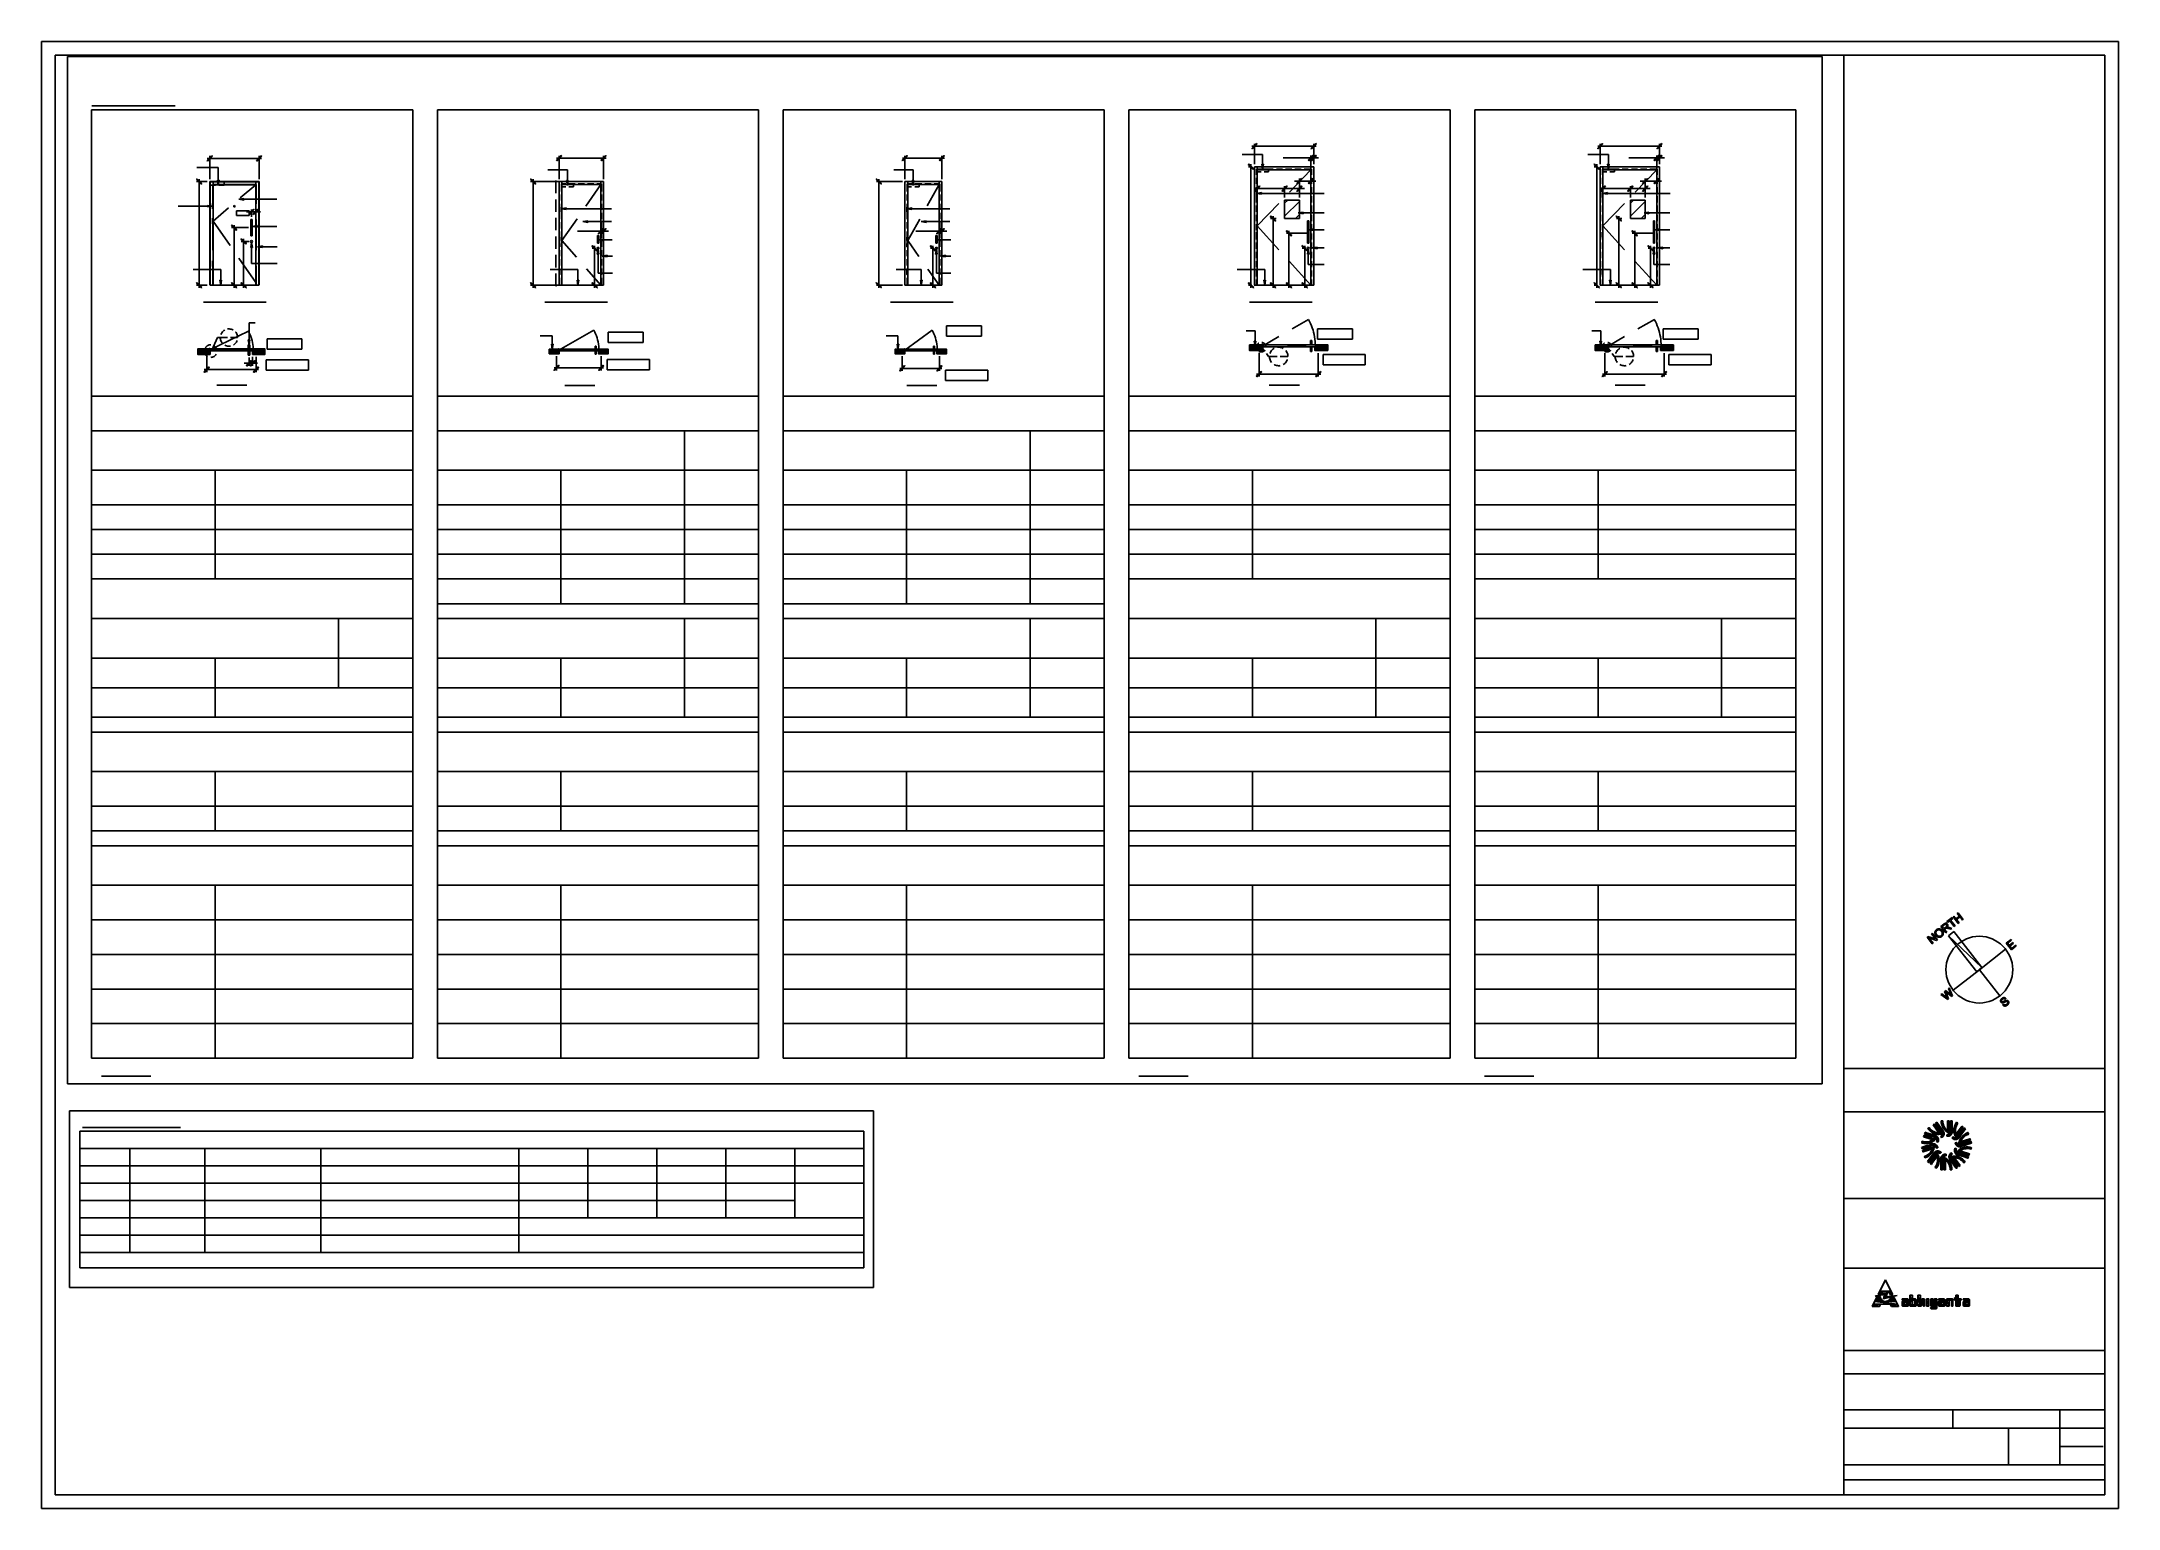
# Model space of a CAD drawing. Header units: millimetres. Extents: x 10 to 831, y 7 to 587.
import ezdxf

# ---------------------------------------------------------------- set-up
doc = ezdxf.new("R2010")
doc.units = ezdxf.units.MM
doc.layers.get('0').update_dxf_attribs({"linetype": 'CONTINUOUS'})

msp = doc.modelspace()

# ---------------------------------------------------------------- linework, layer by layer
at = {"color": 9}
for p, q in [((831.144, 586.863), (10.163, 586.863)), ((10.163, 586.863), (10.163, 7.0032)), ((831.144, 7.0032), (831.144, 586.863)), ((825.779, 581.501), (15.5291, 581.501)), ((15.5291, 581.501), (15.5291, 12.3679)), ((825.779, 12.3679), (825.779, 581.501)), ((490.456, 534.222), (490.456, 536.434)), ((490.456, 536.434), (493.388, 536.434)), ((490.456, 536.434), (490.456, 535.301)), ((492.224, 536.434), (490.456, 536.434)), ((490.456, 535.301), (492.224, 535.301)), ((495.208, 536.434), (493.441, 536.434)), ((493.441, 535.301), (495.208, 535.301)), ((494.605, 536.434), (497.039, 536.434)), ((495.208, 535.301), (495.208, 536.434)), ((498.267, 536.434), (500.701, 536.434)), ((501.929, 536.434), (504.363, 536.434)), ((511.941, 536.201), (503.421, 527.29)), ((505.591, 536.434), (508.025, 536.434)), ((509.242, 536.434), (512.173, 536.434)), ((512.173, 536.434), (512.173, 534.222)), ((627.13, 534.222), (627.13, 536.437)), ((627.13, 536.437), (630.054, 536.437)), ((627.13, 536.434), (627.13, 535.301)), ((628.897, 536.434), (627.13, 536.434)), ((627.13, 535.301), (628.897, 535.301)), ((631.881, 536.43), (630.114, 536.43)), ((630.114, 535.301), (631.881, 535.301)), ((631.282, 536.437), (633.716, 536.437)), ((631.881, 535.301), (631.881, 536.43)), ((634.936, 536.434), (637.374, 536.434)), ((638.602, 536.434), (641.036, 536.434)), ((648.603, 536.198), (640.094, 527.29)), ((642.253, 536.43), (644.698, 536.43)), ((645.915, 536.43), (648.843, 536.43)), ((648.843, 536.43), (648.843, 534.222)), ((76.7965, 530.137), (76.7965, 531.407)), ((76.7965, 531.407), (78.9548, 531.407)), ((78.9548, 530.137), (76.7965, 530.137)), ((95.0214, 530.401), (77.8122, 530.401)), ((77.8122, 530.401), (77.8122, 522.676)), ((80.1825, 531.407), (82.3419, 531.407)), ((82.3419, 530.137), (80.1825, 530.137)), ((82.3419, 531.407), (82.3419, 530.137)), ((94.82, 530.211), (88.7345, 525.036)), ((95.0214, 522.676), (95.0214, 530.401)), ((215.66, 527.639), (215.66, 530.581)), ((215.66, 530.581), (217.46, 530.581)), ((215.66, 530.581), (215.66, 529.449)), ((217.417, 530.581), (215.66, 530.581)), ((215.66, 529.449), (217.417, 529.449)), ((215.66, 523.977), (215.66, 526.422)), ((220.402, 530.581), (218.645, 530.581)), ((218.645, 529.449), (220.402, 529.449)), ((218.677, 530.581), (221.121, 530.581)), ((220.402, 529.449), (220.402, 530.581)), ((222.338, 530.581), (224.783, 530.581)), ((231.228, 530.348), (225.301, 521.765)), ((226, 530.581), (228.444, 530.581)), ((229.663, 530.581), (231.461, 530.581)), ((231.461, 530.581), (231.461, 527.639)), ((231.461, 526.422), (231.461, 523.977)), ((352.333, 527.639), (352.333, 530.581)), ((352.333, 530.581), (354.503, 530.581)), ((352.333, 530.581), (352.333, 529.449)), ((354.09, 530.581), (352.333, 530.581)), ((352.333, 529.449), (354.09, 529.449)), ((352.333, 523.977), (352.333, 526.422)), ((357.075, 530.581), (355.318, 530.581)), ((355.318, 529.449), (357.075, 529.449)), ((355.72, 530.581), (358.165, 530.581)), ((357.075, 529.449), (357.075, 530.581)), ((359.382, 530.581), (361.816, 530.581)), ((364.97, 530.348), (360.26, 521.924)), ((363.044, 530.581), (365.203, 530.581)), ((365.203, 530.581), (365.203, 527.639)), ((365.203, 526.422), (365.203, 523.977)), ((490.456, 527.216), (490.361, 527.216)), ((490.361, 527.216), (490.361, 525.268)), ((490.456, 530.56), (490.456, 533.005)), ((490.456, 526.909), (490.456, 529.343)), ((490.552, 527.216), (490.456, 527.216)), ((490.456, 527.216), (490.456, 525.268)), ((490.456, 525.268), (490.456, 527.216)), ((490.456, 523.247), (490.456, 525.681)), ((490.552, 525.268), (490.552, 527.216)), ((512.173, 533.005), (512.173, 530.56)), ((512.173, 529.343), (512.173, 526.909)), ((512.173, 525.681), (512.173, 523.247)), ((627.133, 527.216), (627.034, 527.216)), ((627.034, 527.216), (627.034, 525.272)), ((627.225, 527.212), (627.126, 527.212)), ((627.126, 527.212), (627.126, 525.268)), ((627.133, 530.56), (627.133, 533.008)), ((627.133, 526.909), (627.133, 529.343)), ((627.133, 525.272), (627.133, 527.216)), ((627.133, 523.247), (627.133, 525.681)), ((627.225, 525.268), (627.225, 527.212)), ((648.843, 533.005), (648.843, 530.56)), ((648.843, 529.343), (648.843, 526.905)), ((648.843, 525.678), (648.843, 523.247)), ((77.8122, 522.866), (77.7064, 522.866)), ((77.7064, 522.866), (77.7064, 520.696)), ((77.7064, 520.696), (77.8122, 520.696)), ((77.9184, 522.866), (77.8122, 522.866)), ((77.8122, 522.866), (77.8122, 520.696)), ((77.8122, 520.696), (77.8122, 522.866)), ((77.8122, 520.696), (77.9184, 520.696)), ((77.9184, 520.696), (77.9184, 522.866)), ((84.0878, 521.088), (78.0136, 515.913)), ((215.66, 521.395), (215.565, 521.395)), ((215.565, 521.395), (215.565, 519.448)), ((215.565, 519.448), (215.66, 519.448)), ((215.66, 520.315), (215.66, 522.76)), ((215.755, 521.395), (215.66, 521.395)), ((215.66, 521.395), (215.66, 519.448)), ((215.66, 519.448), (215.66, 521.395)), ((215.66, 519.448), (215.755, 519.448)), ((215.66, 516.654), (215.66, 519.098)), ((215.755, 519.448), (215.755, 521.395)), ((231.461, 522.76), (231.461, 520.315)), ((231.461, 519.098), (231.461, 516.654)), ((352.333, 521.395), (352.238, 521.395)), ((352.238, 521.395), (352.238, 519.448)), ((352.238, 519.448), (352.333, 519.448)), ((352.333, 520.315), (352.333, 522.76)), ((352.429, 521.395), (352.333, 521.395)), ((352.333, 521.395), (352.333, 519.448)), ((352.333, 519.448), (352.333, 521.395)), ((352.333, 519.448), (352.429, 519.448)), ((352.333, 516.654), (352.333, 519.098)), ((352.429, 519.448), (352.429, 521.395)), ((365.203, 522.76), (365.203, 520.315)), ((365.203, 519.098), (365.203, 516.654)), ((490.361, 525.268), (490.456, 525.268)), ((490.456, 525.268), (490.552, 525.268)), ((490.456, 519.585), (490.456, 522.019)), ((490.456, 515.923), (490.456, 518.358)), ((499.209, 522.877), (490.689, 513.955)), ((501.527, 522.951), (502.786, 524.21)), ((501.527, 517.775), (507.39, 523.628)), ((505.823, 516.886), (507.39, 518.453)), ((512.173, 522.019), (512.173, 519.585)), ((512.173, 518.358), (512.173, 515.923)), ((627.034, 525.272), (627.133, 525.272)), ((627.126, 525.268), (627.225, 525.268)), ((627.133, 519.589), (627.133, 522.019)), ((627.133, 515.923), (627.133, 518.361)), ((635.882, 522.873), (627.362, 513.955)), ((638.2, 522.954), (639.459, 524.21)), ((638.2, 517.775), (644.066, 523.628)), ((642.5, 516.89), (644.066, 518.453)), ((648.843, 522.016), (648.843, 519.585)), ((648.843, 518.354), (648.843, 515.923)), ((77.7064, 514.823), (77.7064, 516.992)), ((77.7064, 516.992), (77.8122, 516.992)), ((77.8122, 514.823), (77.7064, 514.823)), ((77.8122, 514.823), (77.8122, 516.992)), ((77.8122, 516.992), (77.9184, 516.992)), ((77.8122, 516.992), (77.8122, 514.823)), ((77.8122, 516.569), (77.8122, 504.366)), ((77.9184, 514.823), (77.8122, 514.823)), ((77.9184, 516.992), (77.9184, 514.823)), ((78.0136, 515.913), (84.6804, 506.271)), ((95.0214, 504.366), (95.0214, 516.569)), ((215.66, 509.52), (215.565, 509.52)), ((215.565, 509.52), (215.565, 508.24)), ((215.66, 512.992), (215.66, 515.437)), ((215.66, 509.33), (215.66, 511.775)), ((215.755, 509.52), (215.66, 509.52)), ((215.66, 509.52), (215.66, 508.24)), ((215.66, 508.24), (215.66, 509.52)), ((215.755, 508.24), (215.755, 509.52)), ((221.83, 516.749), (215.893, 508.176)), ((231.461, 515.437), (231.461, 512.992)), ((231.461, 511.775), (231.461, 509.33)), ((352.333, 509.52), (352.238, 509.52)), ((352.238, 509.52), (352.238, 508.24)), ((352.333, 512.992), (352.333, 515.437)), ((352.333, 509.33), (352.333, 511.775)), ((352.429, 509.52), (352.333, 509.52)), ((352.333, 509.52), (352.333, 508.24)), ((352.333, 508.24), (352.333, 509.52)), ((352.429, 508.24), (352.429, 509.52)), ((357.276, 516.601), (352.565, 508.176)), ((365.203, 515.437), (365.203, 512.992)), ((365.203, 511.775), (365.203, 509.33)), ((490.361, 509.573), (490.361, 511.531)), ((490.361, 511.531), (490.456, 511.531)), ((490.456, 509.573), (490.361, 509.573)), ((490.456, 512.262), (490.456, 514.706)), ((490.456, 509.573), (490.456, 511.531)), ((490.456, 511.531), (490.552, 511.531)), ((490.456, 511.531), (490.456, 509.573)), ((490.456, 508.6), (490.456, 511.044)), ((490.552, 509.573), (490.456, 509.573)), ((490.552, 511.531), (490.552, 509.573)), ((490.689, 513.955), (499.262, 504.504)), ((512.173, 514.706), (512.173, 512.262)), ((512.173, 511.044), (512.173, 508.6)), ((627.034, 509.573), (627.034, 511.531)), ((627.034, 511.531), (627.133, 511.531)), ((627.133, 509.573), (627.034, 509.573)), ((627.126, 509.57), (627.126, 511.528)), ((627.126, 511.528), (627.225, 511.528)), ((627.225, 509.57), (627.126, 509.57)), ((627.133, 512.262), (627.133, 514.71)), ((627.133, 511.531), (627.133, 509.573)), ((627.133, 508.6), (627.133, 511.048)), ((627.225, 511.528), (627.225, 509.57)), ((627.362, 513.955), (635.935, 504.504)), ((648.843, 514.703), (648.843, 512.262)), ((648.843, 511.044), (648.843, 508.6)), ((88.1518, 501.255), (94.82, 491.613)), ((215.565, 507.023), (215.565, 505.753)), ((215.565, 505.753), (215.66, 505.753)), ((215.66, 505.668), (215.66, 508.113)), ((215.66, 507.023), (215.66, 505.753)), ((215.66, 505.753), (215.66, 507.023)), ((215.66, 505.753), (215.755, 505.753)), ((215.66, 502.017), (215.66, 504.451)), ((215.755, 505.753), (215.755, 507.023)), ((215.893, 508.176), (221.565, 501.657)), ((231.461, 508.113), (231.461, 505.668)), ((231.461, 504.451), (231.461, 502.017)), ((352.238, 507.023), (352.238, 505.753)), ((352.238, 505.753), (352.333, 505.753)), ((352.333, 505.668), (352.333, 508.113)), ((352.333, 507.023), (352.333, 505.753)), ((352.333, 505.753), (352.333, 507.023)), ((352.333, 505.753), (352.429, 505.753)), ((352.333, 502.017), (352.333, 504.451)), ((352.429, 505.753), (352.429, 507.023)), ((352.565, 508.176), (357.011, 501.848)), ((365.203, 508.113), (365.203, 505.668)), ((365.203, 504.451), (365.203, 502.017)), ((490.456, 504.938), (490.456, 507.383)), ((490.456, 501.276), (490.456, 503.721)), ((512.173, 507.383), (512.173, 504.938)), ((512.173, 503.721), (512.173, 501.276)), ((627.133, 504.941), (627.133, 507.383)), ((627.133, 501.28), (627.133, 503.721)), ((648.843, 507.379), (648.843, 504.938)), ((648.843, 503.717), (648.843, 501.273)), ((77.7064, 497.953), (77.7064, 500.122)), ((77.7064, 500.122), (77.8122, 500.122)), ((77.8122, 497.953), (77.7064, 497.953)), ((77.8122, 497.953), (77.8122, 500.122)), ((77.8122, 500.122), (77.9184, 500.122)), ((77.8122, 500.122), (77.8122, 497.953)), ((77.8122, 498.26), (77.8122, 490.534)), ((77.9184, 497.953), (77.8122, 497.953)), ((77.9184, 500.122), (77.9184, 497.953)), ((95.0214, 490.534), (95.0214, 498.26)), ((215.565, 494.81), (215.565, 496.757)), ((215.565, 496.757), (215.66, 496.757)), ((215.66, 494.81), (215.565, 494.81)), ((215.66, 498.355), (215.66, 500.789)), ((215.66, 494.693), (215.66, 497.127)), ((215.66, 494.81), (215.66, 496.757)), ((215.66, 496.757), (215.755, 496.757)), ((215.66, 496.757), (215.66, 494.81)), ((215.755, 494.81), (215.66, 494.81)), ((215.66, 490.534), (215.66, 493.466)), ((215.755, 496.757), (215.755, 494.81)), ((225.565, 497.053), (231.228, 490.534)), ((231.461, 500.789), (231.461, 498.355)), ((231.461, 497.127), (231.461, 494.693)), ((231.461, 493.466), (231.461, 490.534)), ((352.238, 494.81), (352.238, 496.757)), ((352.238, 496.757), (352.333, 496.757)), ((352.333, 494.81), (352.238, 494.81)), ((352.333, 498.355), (352.333, 500.789)), ((352.333, 494.693), (352.333, 497.127)), ((352.333, 494.81), (352.333, 496.757)), ((352.333, 496.757), (352.429, 496.757)), ((352.333, 496.757), (352.333, 494.81)), ((352.429, 494.81), (352.333, 494.81)), ((352.333, 490.534), (352.333, 493.466)), ((352.429, 496.757), (352.429, 494.81)), ((360.525, 496.852), (364.97, 490.534)), ((365.203, 500.789), (365.203, 498.355)), ((365.203, 497.127), (365.203, 494.693)), ((365.203, 493.466), (365.203, 490.534)), ((490.361, 494.82), (490.361, 496.778)), ((490.361, 496.778), (490.456, 496.778)), ((490.456, 494.82), (490.361, 494.82)), ((490.456, 497.614), (490.456, 500.059)), ((490.456, 494.82), (490.456, 496.778)), ((490.456, 496.778), (490.552, 496.778)), ((490.456, 496.778), (490.456, 494.82)), ((490.456, 493.952), (490.456, 496.397)), ((490.552, 494.82), (490.456, 494.82)), ((490.456, 490.534), (490.456, 492.735)), ((490.552, 496.778), (490.552, 494.82)), ((503.368, 499.985), (511.941, 490.534)), ((512.173, 500.059), (512.173, 497.614)), ((512.173, 496.397), (512.173, 493.952)), ((512.173, 492.735), (512.173, 490.534)), ((627.034, 494.82), (627.034, 496.782)), ((627.034, 496.782), (627.133, 496.782)), ((627.133, 494.82), (627.034, 494.82)), ((627.126, 494.817), (627.126, 496.775)), ((627.126, 496.775), (627.225, 496.775)), ((627.225, 494.817), (627.126, 494.817)), ((627.133, 497.614), (627.133, 500.059)), ((627.133, 496.782), (627.133, 494.82)), ((627.133, 493.952), (627.133, 496.401)), ((627.133, 490.538), (627.133, 492.735)), ((627.225, 496.775), (627.225, 494.817)), ((640.031, 499.985), (648.603, 490.534)), ((648.843, 500.055), (648.843, 497.611)), ((648.843, 496.394), (648.843, 493.949)), ((648.843, 492.735), (648.843, 490.53)), ((77.8122, 490.534), (95.0214, 490.534)), ((504.511, 473.273), (511.009, 477.03)), ((511.433, 476.215), (511.009, 477.03)), ((511.814, 475.379), (511.433, 476.215)), ((641.188, 473.273), (647.682, 477.03)), ((648.102, 476.211), (647.679, 477.026)), ((648.483, 475.375), (648.102, 476.211)), ((76.6685, 464.965), (91.9095, 472.362)), ((92.2898, 471.664), (91.9095, 472.362)), ((92.6179, 470.944), (92.2898, 471.664)), ((92.9143, 470.203), (92.6179, 470.944)), ((93.1788, 469.452), (92.9143, 470.203)), ((93.3909, 468.69), (93.1788, 469.452)), ((93.5701, 467.907), (93.3909, 468.69)), ((214.697, 464.816), (228.455, 472.754)), ((228.837, 472.024), (228.455, 472.754)), ((229.175, 471.262), (228.837, 472.024)), ((229.482, 470.489), (229.175, 471.262)), ((229.747, 469.706), (229.482, 470.489)), ((229.968, 468.912), (229.747, 469.706)), ((230.149, 468.108), (229.968, 468.912)), ((230.297, 467.293), (230.149, 468.108)), ((351.371, 464.816), (362.197, 472.754)), ((362.578, 472.024), (362.197, 472.754)), ((362.917, 471.262), (362.578, 472.024)), ((363.224, 470.489), (362.917, 471.262)), ((363.488, 469.706), (363.224, 470.489)), ((363.71, 468.912), (363.488, 469.706)), ((363.89, 468.108), (363.71, 468.912)), ((364.038, 467.293), (363.89, 468.108)), ((492.732, 466.478), (499.23, 470.225)), ((512.173, 474.543), (511.814, 475.379)), ((512.491, 473.675), (512.173, 474.543)), ((512.766, 472.807), (512.491, 473.675)), ((513.009, 471.918), (512.766, 472.807)), ((513.221, 471.029), (513.009, 471.918)), ((513.39, 470.129), (513.221, 471.029)), ((513.528, 469.219), (513.39, 470.129)), ((513.623, 468.309), (513.528, 469.219)), ((513.676, 467.388), (513.623, 468.309)), ((629.405, 466.482), (635.907, 470.228)), ((648.843, 474.543), (648.483, 475.375)), ((649.164, 473.671), (648.843, 474.543)), ((649.439, 472.803), (649.164, 473.671)), ((649.683, 471.914), (649.439, 472.803)), ((649.891, 471.025), (649.683, 471.914)), ((650.06, 470.129), (649.891, 471.025)), ((650.201, 469.219), (650.06, 470.129)), ((650.293, 468.309), (650.201, 469.219)), ((650.349, 467.388), (650.293, 468.309)), ((71.906, 465.377), (72.1815, 465.102)), ((72.1071, 465.377), (71.906, 465.176)), ((72.0027, 465.377), (71.906, 465.272)), ((71.906, 465.272), (72.0866, 465.102)), ((71.906, 465.176), (71.9914, 465.102)), ((71.906, 465.102), (72.1815, 464.827)), ((72.1071, 465.102), (71.906, 464.901)), ((72.0027, 465.102), (71.906, 465.007)), ((71.906, 465.007), (72.0866, 464.827)), ((71.906, 464.901), (71.9914, 464.827)), ((71.906, 463.748), (72.1815, 463.472)), ((72.1071, 463.748), (71.906, 463.546)), ((72.0027, 463.748), (71.906, 463.652)), ((71.906, 463.652), (72.0866, 463.472)), ((71.906, 463.546), (71.9914, 463.472)), ((71.906, 463.472), (72.1815, 463.208)), ((72.1071, 463.472), (71.906, 463.282)), ((72.0027, 463.472), (71.906, 463.377)), ((71.906, 463.377), (72.0866, 463.208)), ((71.906, 463.282), (71.9914, 463.208)), ((72.2037, 465.377), (71.9282, 465.102)), ((72.2037, 465.102), (71.9282, 464.827)), ((72.2037, 463.748), (71.9282, 463.472)), ((72.2037, 463.472), (71.9282, 463.208)), ((72.0027, 465.377), (72.2768, 465.102)), ((72.0027, 465.102), (72.2768, 464.827)), ((72.0027, 463.748), (72.2768, 463.472)), ((72.0027, 463.472), (72.2768, 463.208)), ((72.2986, 465.377), (72.0231, 465.102)), ((72.2986, 465.102), (72.0231, 464.827)), ((72.2986, 463.748), (72.0231, 463.472)), ((72.2986, 463.472), (72.0231, 463.208)), ((72.1071, 465.377), (72.3717, 465.102)), ((72.1071, 465.102), (72.3717, 464.827)), ((72.1071, 463.748), (72.3717, 463.472)), ((72.1071, 463.472), (72.3717, 463.208)), ((72.3939, 465.377), (72.1293, 465.102)), ((72.3939, 465.102), (72.1293, 464.827)), ((72.3939, 463.748), (72.1293, 463.472)), ((72.3939, 463.472), (72.1293, 463.208)), ((72.2037, 465.377), (72.4778, 465.102)), ((72.2037, 465.102), (72.4778, 464.827)), ((72.2037, 463.748), (72.4778, 463.472)), ((72.2037, 463.472), (72.4778, 463.208)), ((72.5001, 465.377), (72.2242, 465.102)), ((72.5001, 465.102), (72.2242, 464.827)), ((72.5001, 463.748), (72.2242, 463.472)), ((72.5001, 463.472), (72.2242, 463.208)), ((72.2986, 465.377), (72.5731, 465.102)), ((72.2986, 465.102), (72.5731, 464.827)), ((72.2986, 463.748), (72.5731, 463.472)), ((72.2986, 463.472), (72.5731, 463.208)), ((72.595, 465.377), (72.3194, 465.102)), ((72.595, 465.102), (72.3194, 464.827)), ((72.595, 463.748), (72.3194, 463.472)), ((72.595, 463.472), (72.3194, 463.208)), ((72.3939, 465.377), (72.668, 465.102)), ((72.3939, 465.102), (72.668, 464.827)), ((72.3939, 463.748), (72.668, 463.472)), ((72.3939, 463.472), (72.668, 463.208)), ((72.6902, 465.377), (72.4147, 465.102)), ((72.6902, 465.102), (72.4147, 464.827)), ((72.6902, 463.748), (72.4147, 463.472)), ((72.6902, 463.472), (72.4147, 463.208)), ((72.5001, 465.377), (72.7646, 465.102)), ((72.5001, 465.102), (72.7646, 464.827)), ((72.5001, 463.748), (72.7646, 463.472)), ((72.5001, 463.472), (72.7646, 463.208)), ((72.7851, 465.377), (72.5205, 465.102)), ((72.7851, 465.102), (72.5205, 464.827)), ((72.7851, 463.748), (72.5205, 463.472)), ((72.7851, 463.472), (72.5205, 463.208)), ((72.595, 465.377), (72.8595, 465.102)), ((72.595, 465.102), (72.8595, 464.827)), ((72.595, 463.748), (72.8595, 463.472)), ((72.595, 463.472), (72.8595, 463.208)), ((72.8804, 465.377), (72.6158, 465.102)), ((72.8804, 465.102), (72.6158, 464.827)), ((72.8804, 463.748), (72.6158, 463.472)), ((72.8804, 463.472), (72.6158, 463.208)), ((72.6902, 465.377), (72.9643, 465.102)), ((72.6902, 465.102), (72.9643, 464.827)), ((72.6902, 463.748), (72.9643, 463.472)), ((72.6902, 463.472), (72.9643, 463.208)), ((72.9865, 465.377), (72.7107, 465.102)), ((72.9865, 465.102), (72.7107, 464.827)), ((72.9865, 463.748), (72.7107, 463.472)), ((72.9865, 463.472), (72.7107, 463.208)), ((72.7851, 465.377), (73.061, 465.102)), ((72.7851, 465.102), (73.061, 464.827)), ((72.7851, 463.748), (73.061, 463.472)), ((72.7851, 463.472), (73.061, 463.208)), ((73.0814, 465.377), (72.8059, 465.102)), ((73.0814, 465.102), (72.8059, 464.827)), ((73.0814, 463.748), (72.8059, 463.472)), ((73.0814, 463.472), (72.8059, 463.208)), ((72.8804, 465.377), (73.1559, 465.102)), ((72.8804, 465.102), (73.1559, 464.827)), ((72.8804, 463.748), (73.1559, 463.472)), ((72.8804, 463.472), (73.1559, 463.208)), ((73.1767, 465.377), (72.9008, 465.102)), ((73.1767, 465.102), (72.9008, 464.827)), ((73.1767, 463.748), (72.9008, 463.472)), ((73.1767, 463.472), (72.9008, 463.208)), ((72.9865, 465.377), (73.2511, 465.102)), ((72.9865, 465.102), (73.2511, 464.827)), ((72.9865, 463.748), (73.2511, 463.472)), ((72.9865, 463.472), (73.2511, 463.208)), ((73.2716, 465.377), (73.007, 465.102)), ((73.2716, 465.102), (73.007, 464.827)), ((73.2716, 463.748), (73.007, 463.472)), ((73.2716, 463.472), (73.007, 463.208)), ((73.0814, 465.377), (73.346, 465.102)), ((73.0814, 465.102), (73.346, 464.827)), ((73.0814, 463.748), (73.346, 463.472)), ((73.0814, 463.472), (73.346, 463.208)), ((73.3668, 465.377), (73.1023, 465.102)), ((73.3668, 465.102), (73.1023, 464.827)), ((73.3668, 463.748), (73.1023, 463.472)), ((73.3668, 463.472), (73.1023, 463.208)), ((73.1767, 465.377), (73.4522, 465.102)), ((73.1767, 465.102), (73.4522, 464.827)), ((73.1767, 463.748), (73.4522, 463.472)), ((73.1767, 463.472), (73.4522, 463.208)), ((73.473, 465.377), (73.1972, 465.102)), ((73.473, 465.102), (73.1972, 464.827)), ((73.473, 463.748), (73.1972, 463.472)), ((73.473, 463.472), (73.1972, 463.208)), ((73.2716, 465.377), (73.5471, 465.102)), ((73.2716, 465.102), (73.5471, 464.827)), ((73.2716, 463.748), (73.5471, 463.472)), ((73.2716, 463.472), (73.5471, 463.208)), ((73.5679, 465.377), (73.2938, 465.102)), ((73.5679, 465.102), (73.2938, 464.827)), ((73.5679, 463.748), (73.2938, 463.472)), ((73.5679, 463.472), (73.2938, 463.208)), ((73.3668, 465.377), (73.6424, 465.102)), ((73.3668, 465.102), (73.6424, 464.827)), ((73.3668, 463.748), (73.6424, 463.472)), ((73.3668, 463.472), (73.6424, 463.208)), ((73.6632, 465.377), (73.3887, 465.102)), ((73.6632, 465.102), (73.3887, 464.827)), ((73.6632, 463.748), (73.3887, 463.472)), ((73.6632, 463.472), (73.3887, 463.208)), ((73.473, 465.377), (73.7376, 465.102)), ((73.473, 465.102), (73.7376, 464.827)), ((73.473, 463.748), (73.7376, 463.472)), ((73.473, 463.472), (73.7376, 463.208)), ((73.7581, 465.377), (73.4935, 465.102)), ((73.7581, 465.102), (73.4935, 464.827)), ((73.7581, 463.748), (73.4935, 463.472)), ((73.7581, 463.472), (73.4935, 463.208)), ((73.5679, 465.377), (73.8325, 465.102)), ((73.5679, 465.102), (73.8325, 464.827)), ((73.5679, 463.748), (73.8325, 463.472)), ((73.5679, 463.472), (73.8325, 463.208)), ((73.8547, 465.377), (73.5902, 465.102)), ((73.8547, 465.102), (73.5902, 464.827)), ((73.8547, 463.748), (73.5902, 463.472)), ((73.8547, 463.472), (73.5902, 463.208)), ((73.6632, 465.377), (73.9387, 465.102)), ((73.6632, 465.102), (73.9387, 464.827)), ((73.6632, 463.748), (73.9387, 463.472)), ((73.6632, 463.472), (73.9387, 463.208)), ((73.9592, 465.377), (73.685, 465.102)), ((73.9592, 465.102), (73.685, 464.827)), ((73.9592, 463.748), (73.685, 463.472)), ((73.9592, 463.472), (73.685, 463.208)), ((73.7581, 465.377), (74.0336, 465.102)), ((73.7581, 465.102), (74.0336, 464.827)), ((73.7581, 463.748), (74.0336, 463.472)), ((73.7581, 463.472), (74.0336, 463.208)), ((74.0558, 465.377), (73.7803, 465.102)), ((74.0558, 465.102), (73.7803, 464.827)), ((74.0558, 463.748), (73.7803, 463.472)), ((74.0558, 463.472), (73.7803, 463.208)), ((73.8547, 465.377), (74.1288, 465.102)), ((73.8547, 465.102), (74.1288, 464.827)), ((73.8547, 463.748), (74.1288, 463.472)), ((73.8547, 463.472), (74.1288, 463.208)), ((74.1507, 465.377), (73.8752, 465.102)), ((74.1507, 465.102), (73.8752, 464.827)), ((74.1507, 463.748), (73.8752, 463.472)), ((74.1507, 463.472), (73.8752, 463.208)), ((73.9592, 465.377), (74.2237, 465.102)), ((73.9592, 465.102), (74.2237, 464.827)), ((73.9592, 463.748), (74.2237, 463.472)), ((73.9592, 463.472), (74.2237, 463.208)), ((74.246, 465.377), (73.9814, 465.102)), ((74.246, 465.102), (73.9814, 464.827)), ((74.246, 463.748), (73.9814, 463.472)), ((74.246, 463.472), (73.9814, 463.208)), ((74.0558, 465.377), (74.3204, 465.102)), ((74.0558, 465.102), (74.3204, 464.827)), ((74.0558, 463.748), (74.3204, 463.472)), ((74.0558, 463.472), (74.3204, 463.208)), ((74.3409, 465.377), (74.0763, 465.102)), ((74.3409, 465.102), (74.0763, 464.827)), ((74.3409, 463.748), (74.0763, 463.472)), ((74.3409, 463.472), (74.0763, 463.208)), ((74.1507, 465.377), (74.4252, 465.102)), ((74.1507, 465.102), (74.4252, 464.827)), ((74.1507, 463.748), (74.4252, 463.472)), ((74.1507, 463.472), (74.4252, 463.208)), ((74.447, 465.377), (74.1715, 465.102)), ((74.447, 465.102), (74.1715, 464.827)), ((74.447, 463.748), (74.1715, 463.472)), ((74.447, 463.472), (74.1715, 463.208)), ((74.246, 465.377), (74.5201, 465.102)), ((74.246, 465.102), (74.5201, 464.827)), ((74.246, 463.748), (74.5201, 463.472)), ((74.246, 463.472), (74.5201, 463.208)), ((74.5423, 465.377), (74.2668, 465.102)), ((74.5423, 465.102), (74.2668, 464.827)), ((74.5423, 463.748), (74.2668, 463.472)), ((74.5423, 463.472), (74.2668, 463.208)), ((74.3409, 465.377), (74.6167, 465.102)), ((74.3409, 465.102), (74.6167, 464.827)), ((74.3409, 463.748), (74.6167, 463.472)), ((74.3409, 463.472), (74.6167, 463.208)), ((74.6372, 465.377), (74.3617, 465.102)), ((74.6372, 465.102), (74.3617, 464.827)), ((74.6372, 463.748), (74.3617, 463.472)), ((74.6372, 463.472), (74.3617, 463.208)), ((74.447, 465.377), (74.7116, 465.102)), ((74.447, 465.102), (74.7116, 464.827)), ((74.447, 463.748), (74.7116, 463.472)), ((74.447, 463.472), (74.7116, 463.208)), ((74.7324, 465.377), (74.4679, 465.102)), ((74.7324, 465.102), (74.4679, 464.827)), ((74.7324, 463.748), (74.4679, 463.472)), ((74.7324, 463.472), (74.4679, 463.208)), ((74.5423, 465.377), (74.8069, 465.102)), ((74.5423, 465.102), (74.8069, 464.827)), ((74.5423, 463.748), (74.8069, 463.472)), ((74.5423, 463.472), (74.8069, 463.208)), ((74.8273, 465.377), (74.5628, 465.102)), ((74.8273, 465.102), (74.5628, 464.827)), ((74.8273, 463.748), (74.5628, 463.472)), ((74.8273, 463.472), (74.5628, 463.208)), ((74.6372, 465.377), (74.9131, 465.102)), ((74.6372, 465.102), (74.9131, 464.827)), ((74.6372, 463.748), (74.9131, 463.472)), ((74.6372, 463.472), (74.9131, 463.208)), ((74.9335, 465.377), (74.658, 465.102)), ((74.9335, 465.102), (74.658, 464.827)), ((74.9335, 463.748), (74.658, 463.472)), ((74.9335, 463.472), (74.658, 463.208)), ((74.7324, 465.377), (75.008, 465.102)), ((74.7324, 465.102), (75.008, 464.827)), ((74.7324, 463.748), (75.008, 463.472)), ((74.7324, 463.472), (75.008, 463.208)), ((75.0288, 465.377), (74.7529, 465.102)), ((75.0288, 465.102), (74.7529, 464.827)), ((75.0288, 463.748), (74.7529, 463.472)), ((75.0288, 463.472), (74.7529, 463.208)), ((74.8273, 465.377), (75.1032, 465.102)), ((74.8273, 465.102), (75.0397, 464.891)), ((74.8273, 463.748), (75.0397, 463.536)), ((74.8273, 463.472), (75.1032, 463.208)), ((75.1237, 465.377), (74.8496, 465.102)), ((75.0397, 465.018), (74.8496, 464.827)), ((75.0397, 463.663), (74.8496, 463.472)), ((75.1237, 463.472), (74.8496, 463.208)), ((74.9335, 465.377), (75.1981, 465.102)), ((74.9335, 465.102), (75.0397, 464.996)), ((74.9335, 463.748), (75.0397, 463.642)), ((74.9335, 463.472), (75.1981, 463.208)), ((75.2189, 465.377), (74.9543, 465.102)), ((75.0397, 464.922), (74.9543, 464.827)), ((75.0397, 463.557), (74.9543, 463.472)), ((75.2189, 463.472), (74.9543, 463.208)), ((75.0288, 465.377), (75.2934, 465.102)), ((75.0288, 465.102), (75.0397, 465.092)), ((75.0288, 463.748), (75.0397, 463.737)), ((75.0288, 463.472), (75.2934, 463.208)), ((75.0397, 465.081), (75.081, 465.102)), ((75.0397, 464.806), (75.5784, 465.081)), ((75.0397, 464.478), (75.5784, 464.753)), ((75.0397, 464.256), (75.0605, 464.277)), ((75.0397, 463.927), (75.2725, 464.16)), ((75.0397, 463.716), (75.3787, 464.054)), ((75.0397, 463.494), (75.0605, 463.515)), ((75.3138, 465.377), (75.0492, 465.102)), ((75.3138, 463.472), (75.0492, 463.208)), ((75.0605, 464.277), (75.5784, 464.531)), ((75.0605, 463.515), (75.1664, 463.726)), ((75.081, 463.472), (75.1664, 463.515)), ((75.1237, 465.377), (75.3992, 465.102)), ((75.1237, 463.472), (75.3992, 463.208)), ((75.42, 465.377), (75.1459, 465.102)), ((75.42, 463.472), (75.1459, 463.208)), ((75.1664, 463.726), (75.2725, 463.843)), ((75.1664, 463.515), (75.3787, 463.726)), ((75.2189, 465.377), (75.4518, 465.145)), ((75.2189, 463.472), (75.4518, 463.25)), ((75.4518, 465.303), (75.2408, 465.102)), ((75.4518, 463.409), (75.2408, 463.208)), ((75.2725, 464.16), (75.5784, 464.319)), ((75.2725, 463.843), (75.4944, 463.949)), ((75.3138, 465.377), (75.4518, 465.24)), ((75.3138, 463.472), (75.4518, 463.345)), ((75.4518, 465.208), (75.336, 465.102)), ((75.4518, 463.314), (75.336, 463.208)), ((75.3456, 463.472), (75.3787, 463.515)), ((75.3787, 464.054), (75.5784, 464.16)), ((75.3787, 463.726), (75.4944, 463.949)), ((75.3787, 463.515), (75.5784, 463.906)), ((75.42, 465.377), (75.4518, 465.335)), ((75.42, 463.472), (75.4518, 463.441)), ((75.4518, 465.113), (75.4422, 465.102)), ((75.4518, 463.218), (75.4422, 463.208)), ((75.4518, 463.367), (75.4944, 463.409)), ((75.4944, 463.409), (75.5784, 463.589)), ((75.5784, 465.346), (75.6006, 465.356)), ((75.5784, 465.081), (75.7068, 465.145)), ((75.5784, 464.753), (75.7068, 464.816)), ((75.5784, 464.531), (75.9284, 464.711)), ((75.5784, 464.319), (75.9284, 464.488)), ((75.5784, 463.589), (75.9284, 464.277)), ((75.5784, 464.16), (75.6006, 464.16)), ((75.5784, 463.906), (75.6006, 463.949)), ((75.6006, 465.356), (75.6102, 465.377)), ((75.6006, 464.16), (75.7068, 464.277)), ((75.6006, 463.949), (75.6006, 464.16)), ((75.6102, 463.208), (75.7068, 463.292)), ((75.7068, 465.145), (75.9284, 465.356)), ((75.7068, 464.816), (76.2455, 465.356)), ((75.7068, 463.292), (76.2455, 464.383)), ((75.9284, 465.356), (75.9284, 465.377)), ((75.9284, 464.711), (76.4688, 465.25)), ((75.9284, 464.488), (76.532, 465.102)), ((75.9284, 464.277), (76.532, 464.88)), ((75.9284, 463.208), (76.4688, 464.277)), ((76.2455, 465.356), (76.2564, 465.377)), ((76.2455, 464.383), (76.532, 464.668)), ((76.2564, 463.208), (76.6794, 464.054)), ((76.4688, 465.25), (76.532, 465.377)), ((76.4688, 464.277), (76.7429, 464.552)), ((76.532, 463.208), (76.7965, 463.737)), ((76.7016, 465.377), (76.6685, 465.346)), ((76.6685, 465.356), (77.4732, 464.552)), ((76.6685, 465.261), (77.3783, 464.552)), ((76.6685, 465.25), (76.6685, 465.24)), ((76.6685, 465.166), (77.283, 464.552)), ((76.7747, 465.155), (76.6685, 465.049)), ((76.6685, 465.07), (77.1881, 464.552)), ((76.7221, 465.007), (76.6685, 464.954)), ((76.6685, 464.965), (77.0819, 464.552)), ((76.6685, 464.869), (76.9867, 464.552)), ((76.6685, 464.859), (76.6685, 464.859)), ((76.6685, 464.774), (76.8918, 464.552)), ((76.7747, 464.764), (76.6685, 464.658)), ((76.6685, 464.679), (76.7965, 464.552)), ((76.7221, 464.615), (76.6685, 464.562)), ((76.6685, 464.584), (76.7016, 464.552)), ((76.6794, 464.054), (76.7965, 464.171)), ((76.8174, 465.303), (76.7016, 465.176)), ((76.8174, 464.912), (76.7016, 464.795)), ((76.7965, 465.377), (76.7429, 465.324)), ((76.8696, 465.06), (76.7429, 464.933)), ((76.8696, 464.668), (76.7429, 464.552)), ((76.7429, 463.208), (76.7965, 463.303)), ((76.7539, 465.377), (77.5684, 464.552)), ((76.9126, 465.208), (76.7965, 465.081)), ((76.9126, 464.816), (76.7965, 464.689)), ((76.8491, 465.377), (77.6746, 464.552)), ((76.9662, 465.346), (76.8491, 465.229)), ((76.9662, 464.965), (76.8491, 464.838)), ((77.0184, 465.102), (76.8918, 464.986)), ((77.0184, 464.721), (76.8918, 464.594)), ((76.944, 465.377), (77.7695, 464.552)), ((77.0611, 465.25), (76.944, 465.134)), ((77.0611, 464.859), (76.944, 464.742)), ((76.9662, 464.573), (76.944, 464.552)), ((77.0819, 465.377), (76.9867, 465.282)), ((77.1137, 465.007), (76.9867, 464.891)), ((77.0393, 465.377), (77.8648, 464.552)), ((77.1564, 465.155), (77.0393, 465.039)), ((77.1564, 464.764), (77.0393, 464.647)), ((77.1137, 464.615), (77.0393, 464.552)), ((77.2086, 465.303), (77.0929, 465.176)), ((77.2086, 464.912), (77.0929, 464.795)), ((77.1342, 465.377), (77.9597, 464.552)), ((77.1881, 465.377), (77.1342, 465.324)), ((77.2626, 465.06), (77.1342, 464.933)), ((77.2626, 464.668), (77.1342, 464.552)), ((77.3038, 465.208), (77.1881, 465.081)), ((77.3038, 464.816), (77.1881, 464.689)), ((77.3575, 465.346), (77.2308, 465.229)), ((77.3575, 464.965), (77.2308, 464.838)), ((77.2403, 465.377), (78.0563, 464.552)), ((77.3987, 465.102), (77.283, 464.986)), ((77.3987, 464.721), (77.283, 464.594)), ((77.3356, 465.377), (78.1611, 464.552)), ((77.4527, 465.25), (77.3356, 465.134)), ((77.4527, 464.859), (77.3356, 464.742)), ((77.3575, 464.573), (77.3356, 464.552)), ((77.4732, 465.377), (77.3783, 465.282)), ((77.5049, 465.007), (77.3783, 464.891)), ((77.4305, 465.377), (78.256, 464.552)), ((77.5476, 465.155), (77.4305, 465.039)), ((77.5476, 464.764), (77.4305, 464.647)), ((77.5049, 464.615), (77.4305, 464.552)), ((77.6002, 465.303), (77.4732, 465.176)), ((77.6002, 464.912), (77.4732, 464.795)), ((77.5271, 465.377), (78.3527, 464.552)), ((77.5684, 465.377), (77.5271, 465.324)), ((77.6429, 465.06), (77.5271, 464.933)), ((77.6429, 464.668), (77.5271, 464.552)), ((77.6951, 465.208), (77.5794, 465.081)), ((77.6951, 464.816), (77.5794, 464.689)), ((77.622, 465.377), (78.4475, 464.552)), ((77.749, 465.346), (77.622, 465.229)), ((77.749, 464.965), (77.622, 464.838)), ((77.7917, 465.102), (77.6746, 464.986)), ((77.7917, 464.721), (77.6746, 464.594)), ((77.8439, 465.25), (77.7173, 465.134)), ((77.8439, 464.859), (77.7173, 464.742)), ((77.7268, 465.377), (78.5537, 464.552)), ((77.749, 464.573), (77.7268, 464.552)), ((77.8648, 465.377), (77.7695, 465.282)), ((77.8965, 465.007), (77.7695, 464.891)), ((77.8235, 465.377), (78.6486, 464.552)), ((77.9392, 465.155), (77.8235, 465.039)), ((77.9392, 464.764), (77.8235, 464.647)), ((77.8965, 464.615), (77.8235, 464.552)), ((77.9914, 465.303), (77.8648, 465.176)), ((77.9914, 464.912), (77.8648, 464.795)), ((77.9184, 465.377), (78.7439, 464.552)), ((77.9597, 465.377), (77.9184, 465.324)), ((78.0341, 465.06), (77.9184, 464.933)), ((78.0341, 464.668), (77.9184, 464.552)), ((78.0881, 465.208), (77.9597, 465.081)), ((78.0881, 464.816), (77.9597, 464.689)), ((78.0136, 465.377), (78.8388, 464.552)), ((78.1403, 465.346), (78.0136, 465.229)), ((78.1403, 464.965), (78.0136, 464.838)), ((78.183, 465.102), (78.0658, 464.986)), ((78.183, 464.721), (78.0658, 464.594)), ((78.1085, 465.377), (78.934, 464.552)), ((78.2355, 465.25), (78.1085, 465.134)), ((78.2355, 464.859), (78.1085, 464.742)), ((78.1403, 464.573), (78.1085, 464.552)), ((78.256, 465.377), (78.1611, 465.282)), ((78.2782, 465.007), (78.1611, 464.891)), ((78.3304, 465.155), (78.2038, 465.039)), ((78.3304, 464.764), (78.2038, 464.647)), ((78.2147, 465.377), (79.0402, 464.552)), ((78.2782, 464.615), (78.2147, 464.552)), ((78.384, 465.303), (78.256, 465.176)), ((78.384, 464.912), (78.256, 464.795)), ((78.3096, 465.377), (79.1351, 464.552)), ((78.3527, 465.377), (78.3096, 465.324)), ((78.4257, 465.06), (78.3096, 464.933)), ((78.4257, 464.668), (78.3096, 464.552)), ((78.4793, 465.208), (78.3527, 465.081)), ((78.4793, 464.816), (78.3527, 464.689)), ((78.4049, 465.377), (79.2304, 464.552)), ((78.5206, 465.346), (78.4049, 465.229)), ((78.5206, 464.965), (78.4049, 464.838)), ((78.5742, 465.102), (78.4475, 464.986)), ((78.5742, 464.721), (78.4475, 464.594)), ((78.5001, 465.377), (79.3253, 464.552)), ((78.6268, 465.25), (78.5001, 465.134)), ((78.6268, 464.859), (78.5001, 464.742)), ((78.5206, 464.573), (78.5001, 464.552)), ((78.6486, 465.377), (78.5537, 465.282)), ((78.6694, 465.007), (78.5537, 464.891)), ((78.595, 465.377), (79.4205, 464.552)), ((78.7217, 465.155), (78.595, 465.039)), ((78.7217, 464.764), (78.595, 464.647)), ((78.6694, 464.615), (78.595, 464.552)), ((78.7647, 465.303), (78.6486, 465.176)), ((78.7647, 464.912), (78.6486, 464.795)), ((78.7439, 465.377), (78.6903, 465.324)), ((78.8183, 465.06), (78.6903, 464.933)), ((78.7012, 465.377), (79.5267, 464.552)), ((78.8183, 464.668), (78.7012, 464.552)), ((78.8705, 465.208), (78.7439, 465.081)), ((78.8705, 464.816), (78.7439, 464.689)), ((78.7961, 465.377), (79.6216, 464.552)), ((78.9132, 465.346), (78.7961, 465.229)), ((78.9132, 464.965), (78.7961, 464.838)), ((78.9658, 465.102), (78.8388, 464.986)), ((78.9658, 464.721), (78.8388, 464.594)), ((78.8913, 465.377), (79.7168, 464.552)), ((79.0085, 465.25), (78.8913, 465.134)), ((79.0085, 464.859), (78.8913, 464.742)), ((78.9132, 464.573), (78.8913, 464.552)), ((79.0293, 465.377), (78.934, 465.282)), ((79.0607, 465.007), (78.934, 464.891)), ((78.9862, 465.377), (79.8117, 464.552)), ((79.1146, 465.155), (78.9862, 465.039)), ((79.1146, 464.764), (78.9862, 464.647)), ((79.0607, 464.615), (78.9862, 464.552)), ((79.1559, 465.303), (79.0402, 465.176)), ((79.1559, 464.912), (79.0402, 464.795)), ((79.0829, 465.377), (79.9084, 464.552)), ((79.1351, 465.377), (79.0829, 465.324)), ((79.2095, 465.06), (79.0829, 464.933)), ((79.2095, 464.668), (79.0829, 464.552)), ((79.2508, 465.208), (79.1351, 465.081)), ((79.2508, 464.816), (79.1351, 464.689)), ((79.3048, 465.346), (79.1778, 465.229)), ((79.3048, 464.965), (79.1778, 464.838)), ((79.1877, 465.377), (80.0132, 464.552)), ((79.357, 465.102), (79.2304, 464.986)), ((79.357, 464.721), (79.2304, 464.594)), ((79.2826, 465.377), (80.1081, 464.552)), ((79.3997, 465.25), (79.2826, 465.134)), ((79.3997, 464.859), (79.2826, 464.742)), ((79.3048, 464.573), (79.2826, 464.552)), ((79.4205, 465.377), (79.3253, 465.282)), ((79.4523, 465.007), (79.3253, 464.891)), ((79.3792, 465.377), (80.2047, 464.552)), ((79.4949, 465.155), (79.3792, 465.039)), ((79.4949, 464.764), (79.3792, 464.647)), ((79.4523, 464.615), (79.3792, 464.552)), ((79.5472, 465.303), (79.4205, 465.176)), ((79.5472, 464.912), (79.4205, 464.795)), ((79.4741, 465.377), (80.2996, 464.552)), ((79.5154, 465.377), (79.4741, 465.324)), ((79.6011, 465.06), (79.4741, 464.933)), ((79.6011, 464.668), (79.4741, 464.552)), ((79.6438, 465.208), (79.5267, 465.081)), ((79.6438, 464.816), (79.5267, 464.689)), ((79.696, 465.346), (79.5694, 465.229)), ((79.696, 464.965), (79.5694, 464.838)), ((79.5789, 465.377), (80.3949, 464.552)), ((79.7387, 465.102), (79.6216, 464.986)), ((79.7387, 464.721), (79.6216, 464.594)), ((79.7913, 465.25), (79.6643, 465.134)), ((79.7913, 464.859), (79.6643, 464.742)), ((79.6756, 465.377), (80.5007, 464.552)), ((79.696, 464.573), (79.6756, 464.552)), ((79.8117, 465.377), (79.7168, 465.282)), ((79.8435, 465.007), (79.7168, 464.891)), ((79.7705, 465.377), (80.596, 464.552)), ((79.8862, 465.155), (79.7705, 465.039)), ((79.8862, 464.764), (79.7705, 464.647)), ((79.8435, 464.615), (79.7705, 464.552)), ((79.9402, 465.303), (79.8117, 465.176)), ((79.9402, 464.912), (79.8117, 464.795)), ((79.8657, 465.377), (80.6909, 464.552)), ((79.9084, 465.377), (79.8657, 465.324)), ((79.9814, 465.06), (79.8657, 464.933)), ((79.9814, 464.668), (79.8657, 464.552)), ((80.035, 465.208), (79.9084, 465.081)), ((80.035, 464.816), (79.9084, 464.689)), ((79.9606, 465.377), (80.7861, 464.552)), ((80.0876, 465.346), (79.9606, 465.229)), ((80.0876, 464.965), (79.9606, 464.838)), ((80.1303, 465.102), (80.0132, 464.986)), ((80.1303, 464.721), (80.0132, 464.594)), ((80.1825, 465.25), (80.0559, 465.134)), ((80.1825, 464.859), (80.0559, 464.742)), ((80.0876, 464.573), (80.0559, 464.552)), ((80.0668, 465.377), (80.8814, 464.552)), ((80.2047, 465.377), (80.1081, 465.282)), ((80.2252, 465.007), (80.1081, 464.891)), ((80.2778, 465.155), (80.1508, 465.039)), ((80.2778, 464.764), (80.1508, 464.647)), ((80.1617, 465.377), (80.9872, 464.552)), ((80.2252, 464.615), (80.1617, 464.552)), ((80.3314, 465.303), (80.2047, 465.176)), ((80.3314, 464.912), (80.2047, 464.795)), ((80.2569, 465.377), (81.0824, 464.552)), ((80.2996, 465.377), (80.2569, 465.324)), ((80.3727, 465.06), (80.2569, 464.933)), ((80.3727, 464.668), (80.2569, 464.552)), ((80.4263, 465.208), (80.2996, 465.081)), ((80.4263, 464.816), (80.2996, 464.689)), ((80.3522, 465.377), (81.1773, 464.552)), ((80.4693, 465.346), (80.3522, 465.229)), ((80.4693, 464.965), (80.3522, 464.838)), ((80.5215, 465.102), (80.4058, 464.986)), ((80.5215, 464.721), (80.4058, 464.594)), ((80.4471, 465.377), (81.2726, 464.552)), ((80.5737, 465.25), (80.4471, 465.134)), ((80.5737, 464.859), (80.4471, 464.742)), ((80.4693, 464.573), (80.4471, 464.552)), ((80.596, 465.377), (80.5007, 465.282)), ((80.6168, 465.007), (80.5007, 464.891)), ((80.6704, 465.155), (80.5423, 465.039)), ((80.6704, 464.764), (80.5423, 464.647)), ((80.6168, 464.615), (80.5423, 464.552)), ((80.5533, 465.377), (81.3675, 464.552)), ((80.7117, 465.303), (80.596, 465.176)), ((80.7117, 464.912), (80.596, 464.795)), ((80.6482, 465.377), (81.4737, 464.552)), ((80.6909, 465.377), (80.6482, 465.324)), ((80.7653, 465.06), (80.6482, 464.933)), ((80.7653, 464.668), (80.6482, 464.552)), ((80.8179, 465.208), (80.6909, 465.081)), ((80.8179, 464.816), (80.6909, 464.689)), ((80.7434, 465.377), (81.5689, 464.552)), ((80.8605, 465.346), (80.7434, 465.229)), ((80.8605, 464.965), (80.7434, 464.838)), ((80.9128, 465.102), (80.7861, 464.986)), ((80.9128, 464.721), (80.7861, 464.594)), ((80.8383, 465.377), (81.6638, 464.552)), ((80.9554, 465.25), (80.8383, 465.134)), ((80.9554, 464.859), (80.8383, 464.742)), ((80.8605, 464.573), (80.8383, 464.552)), ((80.9872, 465.377), (80.8923, 465.282)), ((81.008, 465.007), (80.8923, 464.891)), ((80.935, 465.377), (81.7605, 464.552)), ((81.0616, 465.155), (80.935, 465.039)), ((81.0616, 464.764), (80.935, 464.647)), ((81.008, 464.615), (80.935, 464.552)), ((81.1029, 465.303), (80.9872, 465.176)), ((81.1029, 464.912), (80.9872, 464.795)), ((81.0824, 465.377), (81.0299, 465.324)), ((81.1569, 465.06), (81.0299, 464.933)), ((81.1569, 464.668), (81.0299, 464.552)), ((81.0398, 465.377), (81.8554, 464.552)), ((81.1996, 465.208), (81.0824, 465.081)), ((81.1996, 464.816), (81.0824, 464.689)), ((81.1347, 465.377), (81.9602, 464.552)), ((81.2518, 465.346), (81.1347, 465.229)), ((81.2518, 464.965), (81.1347, 464.838)), ((81.3043, 465.102), (81.1773, 464.986)), ((81.3043, 464.721), (81.1773, 464.594)), ((81.2313, 465.377), (82.0568, 464.552)), ((81.347, 465.25), (81.2313, 465.134)), ((81.347, 464.859), (81.2313, 464.742)), ((81.2518, 464.573), (81.2313, 464.552)), ((81.3675, 465.377), (81.2726, 465.282)), ((81.3992, 465.007), (81.2726, 464.891)), ((81.3262, 465.377), (82.1517, 464.552)), ((81.4419, 465.155), (81.3262, 465.039)), ((81.4419, 464.764), (81.3262, 464.647)), ((81.3992, 464.615), (81.3262, 464.552)), ((81.4959, 465.303), (81.3788, 465.176)), ((81.4959, 464.912), (81.3788, 464.795)), ((81.4215, 465.377), (82.247, 464.552)), ((81.4737, 465.377), (81.4215, 465.324)), ((81.5481, 465.06), (81.4215, 464.933)), ((81.5481, 464.668), (81.4215, 464.552)), ((81.5908, 465.208), (81.4737, 465.081)), ((81.5908, 464.816), (81.4737, 464.689)), ((81.6434, 465.346), (81.5164, 465.229)), ((81.6434, 464.965), (81.5164, 464.838)), ((81.5277, 465.377), (82.3419, 464.552)), ((81.686, 465.102), (81.5689, 464.986)), ((81.686, 464.721), (81.5689, 464.594)), ((81.6225, 465.377), (82.448, 464.552)), ((81.7383, 465.25), (81.6225, 465.134)), ((81.7383, 464.859), (81.6225, 464.742)), ((81.6434, 464.573), (81.6225, 464.552)), ((81.7605, 465.377), (81.6638, 465.282)), ((81.7922, 465.007), (81.6638, 464.891)), ((81.7178, 465.377), (82.5429, 464.552)), ((81.8335, 465.155), (81.7178, 465.039)), ((81.8335, 464.764), (81.7178, 464.647)), ((81.7922, 464.615), (81.7178, 464.552)), ((81.8871, 465.303), (81.7605, 465.176)), ((81.8871, 464.912), (81.7605, 464.795)), ((81.8127, 465.377), (82.6382, 464.552)), ((81.8554, 465.377), (81.8127, 465.324)), ((81.9284, 465.06), (81.8127, 464.933)), ((81.9284, 464.668), (81.8127, 464.552)), ((81.9824, 465.208), (81.8653, 465.081)), ((81.9824, 464.816), (81.8653, 464.689)), ((81.9079, 465.377), (82.7334, 464.552)), ((82.0346, 465.346), (81.9079, 465.229)), ((82.0346, 464.965), (81.9079, 464.838)), ((82.0773, 465.102), (81.9602, 464.986)), ((82.0773, 464.721), (81.9602, 464.594)), ((82.1298, 465.25), (82.0028, 465.134)), ((82.1298, 464.859), (82.0028, 464.742)), ((82.0346, 464.573), (82.0028, 464.552)), ((82.0138, 465.377), (82.8283, 464.552)), ((82.1517, 465.377), (82.0568, 465.282)), ((82.1725, 465.007), (82.0568, 464.891)), ((82.109, 465.377), (82.9345, 464.552)), ((82.2247, 465.155), (82.109, 465.039)), ((82.2247, 464.764), (82.109, 464.647)), ((82.1725, 464.615), (82.109, 464.552)), ((82.2784, 465.303), (82.1517, 465.176)), ((82.2784, 464.912), (82.1517, 464.795)), ((82.2043, 465.377), (83.0294, 464.552)), ((82.247, 465.377), (82.2043, 465.324)), ((82.3214, 465.06), (82.2043, 464.933)), ((82.3214, 464.668), (82.2043, 464.552)), ((82.3736, 465.208), (82.247, 465.081)), ((82.3736, 464.816), (82.247, 464.689)), ((82.2992, 465.377), (83.1247, 464.552)), ((82.4163, 465.346), (82.2992, 465.229)), ((82.4163, 464.965), (82.2992, 464.838)), ((82.4689, 465.102), (82.3528, 464.986)), ((82.4689, 464.721), (82.3528, 464.594)), ((82.3944, 465.377), (83.2196, 464.552)), ((82.5225, 465.25), (82.3944, 465.134)), ((82.5225, 464.859), (82.3944, 464.742)), ((82.4163, 464.573), (82.3944, 464.552)), ((82.5429, 465.377), (82.448, 465.282)), ((82.5638, 465.007), (82.448, 464.891)), ((82.6174, 465.155), (82.4893, 465.039)), ((82.6174, 464.764), (82.4893, 464.647)), ((82.5003, 465.377), (83.3258, 464.552)), ((82.5638, 464.615), (82.5003, 464.552)), ((82.659, 465.303), (82.5429, 465.176)), ((82.659, 464.912), (82.5429, 464.795)), ((82.5955, 465.377), (83.421, 464.552)), ((82.6382, 465.377), (82.5955, 465.324)), ((82.7126, 465.06), (82.5955, 464.933)), ((82.7126, 464.668), (82.5955, 464.552)), ((82.7648, 465.208), (82.6382, 465.081)), ((82.7648, 464.816), (82.6382, 464.689)), ((82.6904, 465.377), (83.5159, 464.552)), ((82.8075, 465.346), (82.6904, 465.229)), ((82.8075, 464.965), (82.6904, 464.838)), ((82.8601, 465.102), (82.7334, 464.986)), ((82.8601, 464.721), (82.7334, 464.594)), ((82.7871, 465.377), (83.6126, 464.552)), ((82.9137, 465.25), (82.7871, 465.134)), ((82.9137, 464.859), (82.7871, 464.742)), ((82.8075, 464.573), (82.7871, 464.552)), ((82.9345, 465.377), (82.8393, 465.282)), ((82.955, 465.007), (82.8393, 464.891)), ((82.882, 465.377), (83.7075, 464.552)), ((83.009, 465.155), (82.882, 465.039)), ((83.009, 464.764), (82.882, 464.647)), ((82.955, 464.615), (82.882, 464.552)), ((83.0516, 465.303), (82.9345, 465.176)), ((83.0516, 464.912), (82.9345, 464.795)), ((83.0294, 465.377), (82.9772, 465.324)), ((83.1039, 465.06), (82.9772, 464.933)), ((82.9867, 465.377), (83.8122, 464.552)), ((83.1039, 464.668), (82.9867, 464.552)), ((83.1564, 465.208), (83.0294, 465.081)), ((83.1564, 464.816), (83.0294, 464.689)), ((83.0834, 465.377), (83.9089, 464.552)), ((83.1991, 465.346), (83.0834, 465.229)), ((83.1991, 464.965), (83.0834, 464.838)), ((83.2513, 465.102), (83.1247, 464.986)), ((83.2513, 464.721), (83.1247, 464.594)), ((83.1783, 465.377), (84.0038, 464.552)), ((83.294, 465.25), (83.1783, 465.134)), ((83.294, 464.859), (83.1783, 464.742)), ((83.1991, 464.573), (83.1783, 464.552)), ((83.3162, 465.377), (83.2196, 465.282)), ((83.348, 465.007), (83.2196, 464.891)), ((83.2735, 465.377), (84.099, 464.552)), ((83.4002, 465.155), (83.2735, 465.039)), ((83.4002, 464.764), (83.2735, 464.647)), ((83.348, 464.615), (83.2735, 464.552)), ((83.4429, 465.303), (83.3258, 465.176)), ((83.4429, 464.912), (83.3258, 464.795)), ((83.3684, 465.377), (84.1939, 464.552)), ((83.421, 465.377), (83.3684, 465.324)), ((83.4954, 465.06), (83.3684, 464.933)), ((83.4954, 464.668), (83.3684, 464.552)), ((83.5381, 465.208), (83.421, 465.081)), ((83.5381, 464.816), (83.421, 464.689)), ((83.5903, 465.346), (83.4637, 465.229)), ((83.5903, 464.965), (83.4637, 464.838)), ((83.4746, 465.377), (84.3001, 464.552)), ((83.6443, 465.102), (83.5159, 464.986)), ((83.6443, 464.721), (83.5159, 464.594)), ((83.5699, 465.377), (84.395, 464.552)), ((83.6856, 465.25), (83.5699, 465.134)), ((83.6856, 464.859), (83.5699, 464.742)), ((83.5903, 464.573), (83.5699, 464.552)), ((83.7075, 465.377), (83.6126, 465.282)), ((83.7392, 465.007), (83.6126, 464.891)), ((83.6648, 465.377), (84.4903, 464.552)), ((83.7805, 465.155), (83.6648, 465.039)), ((83.7805, 464.764), (83.6648, 464.647)), ((83.7392, 464.615), (83.6648, 464.552)), ((83.8345, 465.303), (83.7075, 465.176)), ((83.8345, 464.912), (83.7075, 464.795)), ((83.76, 465.377), (84.5855, 464.552)), ((83.8027, 465.377), (83.76, 465.324)), ((83.8867, 465.06), (83.76, 464.933)), ((83.8867, 464.668), (83.76, 464.552)), ((83.9294, 465.208), (83.8122, 465.081)), ((83.9294, 464.816), (83.8122, 464.689)), ((83.8549, 465.377), (84.6804, 464.552)), ((83.9819, 465.346), (83.8549, 465.229)), ((83.9819, 464.965), (83.8549, 464.838)), ((84.0246, 465.102), (83.9089, 464.986)), ((84.0246, 464.721), (83.9089, 464.594)), ((84.0768, 465.25), (83.9502, 465.134)), ((84.0768, 464.859), (83.9502, 464.742)), ((83.9611, 465.377), (84.7866, 464.552)), ((83.9819, 464.573), (83.9611, 464.552)), ((84.099, 465.377), (84.0038, 465.282)), ((84.1304, 465.007), (84.0038, 464.891)), ((84.0564, 465.377), (84.8815, 464.552)), ((84.1735, 465.155), (84.0564, 465.039)), ((84.1735, 464.764), (84.0564, 464.647)), ((84.1304, 464.615), (84.0564, 464.552)), ((84.2257, 465.303), (84.099, 465.176)), ((84.2257, 464.912), (84.099, 464.795)), ((84.1513, 465.377), (84.9768, 464.552)), ((84.1939, 465.377), (84.1513, 465.324)), ((84.2684, 465.06), (84.1513, 464.933)), ((84.2684, 464.668), (84.1513, 464.552)), ((84.3209, 465.208), (84.1939, 465.081)), ((84.3209, 464.816), (84.1939, 464.689)), ((84.2465, 465.377), (85.0717, 464.552)), ((84.3746, 465.346), (84.2465, 465.229)), ((84.3746, 464.965), (84.2465, 464.838)), ((84.4158, 465.102), (84.3001, 464.986)), ((84.4158, 464.721), (84.3001, 464.594)), ((84.3414, 465.377), (85.1683, 464.552)), ((84.4695, 465.25), (84.3414, 465.134)), ((84.4695, 464.859), (84.3414, 464.742)), ((84.3746, 464.573), (84.3414, 464.552)), ((84.4903, 465.377), (84.395, 465.282)), ((84.5111, 465.007), (84.395, 464.891)), ((84.5647, 465.155), (84.4381, 465.039)), ((84.5647, 464.764), (84.4381, 464.647)), ((84.4476, 465.377), (85.2731, 464.552)), ((84.5111, 464.615), (84.4476, 464.552)), ((84.6169, 465.303), (84.4903, 465.176)), ((84.6169, 464.912), (84.4903, 464.795)), ((84.5425, 465.377), (85.368, 464.552)), ((84.5855, 465.377), (84.5425, 465.324)), ((84.6596, 465.06), (84.5425, 464.933)), ((84.6596, 464.668), (84.5425, 464.552)), ((84.7122, 465.208), (84.5855, 465.081)), ((84.7122, 464.816), (84.5855, 464.689)), ((84.6391, 465.377), (85.4646, 464.552)), ((84.7549, 465.346), (84.6391, 465.229)), ((84.7549, 464.965), (84.6391, 464.838)), ((84.8071, 465.102), (84.6804, 464.986)), ((84.8071, 464.721), (84.6804, 464.594)), ((84.734, 465.377), (85.5595, 464.552)), ((84.861, 465.25), (84.734, 465.134)), ((84.861, 464.859), (84.734, 464.742)), ((84.7549, 464.573), (84.734, 464.552)), ((84.8815, 465.377), (84.7866, 465.282)), ((84.9037, 465.007), (84.7866, 464.891)), ((84.9559, 465.155), (84.8293, 465.039)), ((84.9559, 464.764), (84.8293, 464.647)), ((84.9037, 464.615), (84.8293, 464.552)), ((84.8388, 465.377), (85.6548, 464.552)), ((84.9986, 465.303), (84.8815, 465.176)), ((84.9986, 464.912), (84.8815, 464.795)), ((84.9768, 465.377), (84.9242, 465.324)), ((85.0512, 465.06), (84.9242, 464.933)), ((84.9355, 465.377), (85.761, 464.552)), ((85.0512, 464.668), (84.9355, 464.552)), ((85.1034, 465.208), (84.9768, 465.081)), ((85.1034, 464.816), (84.9768, 464.689)), ((85.0304, 465.377), (85.8559, 464.552)), ((85.1461, 465.346), (85.0304, 465.229)), ((85.1461, 464.965), (85.0304, 464.838)), ((85.2001, 465.102), (85.0717, 464.986)), ((85.2001, 464.721), (85.0717, 464.594)), ((85.1256, 465.377), (85.9511, 464.552)), ((85.2413, 465.25), (85.1256, 465.134)), ((85.2413, 464.859), (85.1256, 464.742)), ((85.1461, 464.573), (85.1256, 464.552)), ((85.2632, 465.377), (85.1778, 465.282)), ((85.295, 465.007), (85.1778, 464.891)), ((85.2205, 465.377), (86.046, 464.552)), ((85.3475, 465.155), (85.2205, 465.039)), ((85.3475, 464.764), (85.2205, 464.647)), ((85.295, 464.615), (85.2205, 464.552)), ((85.3902, 465.303), (85.2731, 465.176)), ((85.3902, 464.912), (85.2731, 464.795)), ((85.368, 465.377), (85.3158, 465.324)), ((85.4424, 465.06), (85.3158, 464.933)), ((85.4424, 464.668), (85.3158, 464.552)), ((85.3267, 465.377), (86.1413, 464.552)), ((85.4851, 465.208), (85.368, 465.081)), ((85.4851, 464.816), (85.368, 464.689)), ((85.422, 465.377), (86.2471, 464.552)), ((85.5377, 465.346), (85.422, 465.229)), ((85.5377, 464.965), (85.422, 464.838)), ((85.5913, 465.102), (85.4646, 464.986)), ((85.5913, 464.721), (85.4646, 464.594)), ((85.5169, 465.377), (86.3424, 464.552)), ((85.6326, 465.25), (85.5169, 465.134)), ((85.6326, 464.859), (85.5169, 464.742)), ((85.5377, 464.573), (85.5169, 464.552)), ((85.6548, 465.377), (85.5595, 465.282)), ((85.6865, 465.007), (85.5595, 464.891)), ((85.6121, 465.377), (86.4376, 464.552)), ((85.7292, 465.155), (85.6121, 465.039)), ((85.7292, 464.764), (85.6121, 464.647)), ((85.6865, 464.615), (85.6121, 464.552)), ((85.7814, 465.303), (85.6643, 465.176)), ((85.7814, 464.912), (85.6643, 464.795)), ((85.707, 465.377), (86.5325, 464.552)), ((85.7497, 465.377), (85.707, 465.324)), ((85.834, 465.06), (85.707, 464.933)), ((85.834, 464.668), (85.707, 464.552)), ((85.8767, 465.208), (85.761, 465.081)), ((85.8767, 464.816), (85.761, 464.689)), ((85.9289, 465.346), (85.8023, 465.229)), ((85.9289, 464.965), (85.8023, 464.838)), ((85.8132, 465.377), (86.6278, 464.552)), ((85.9716, 465.102), (85.8559, 464.986)), ((85.9716, 464.721), (85.8559, 464.594)), ((85.9084, 465.377), (86.7336, 464.552)), ((86.0256, 465.25), (85.9084, 465.134)), ((86.0256, 464.859), (85.9084, 464.742)), ((85.9289, 464.573), (85.9084, 464.552)), ((86.046, 465.377), (85.9511, 465.282)), ((86.0778, 465.007), (85.9511, 464.891)), ((86.0033, 465.377), (86.8288, 464.552)), ((86.1205, 465.155), (86.0033, 465.039)), ((86.1205, 464.764), (86.0033, 464.647)), ((86.0778, 464.615), (86.0033, 464.552)), ((86.173, 465.303), (86.046, 465.176)), ((86.173, 464.912), (86.046, 464.795)), ((86.0986, 465.377), (86.9237, 464.552)), ((86.1413, 465.377), (86.0986, 465.324)), ((86.2157, 465.06), (86.0986, 464.933)), ((86.2157, 464.668), (86.0986, 464.552)), ((86.2679, 465.208), (86.1522, 465.081)), ((86.2679, 464.816), (86.1522, 464.689)), ((86.1935, 465.377), (87.0204, 464.552)), ((86.3215, 465.346), (86.1935, 465.229)), ((86.3215, 464.965), (86.1935, 464.838)), ((86.3632, 465.102), (86.2471, 464.986)), ((86.3632, 464.721), (86.2471, 464.594)), ((86.4168, 465.25), (86.2902, 465.134)), ((86.4168, 464.859), (86.2902, 464.742)), ((86.3215, 464.573), (86.2902, 464.552)), ((86.2997, 465.377), (87.1153, 464.552)), ((86.4376, 465.377), (86.3424, 465.282)), ((86.4581, 465.007), (86.3424, 464.891)), ((86.3946, 465.377), (87.2201, 464.552)), ((86.5117, 465.155), (86.3946, 465.039)), ((86.5117, 464.764), (86.3946, 464.647)), ((86.4581, 464.615), (86.3946, 464.552)), ((86.5643, 465.303), (86.4376, 465.176)), ((86.5643, 464.912), (86.4376, 464.795)), ((86.4912, 465.377), (87.3167, 464.552)), ((86.5325, 465.377), (86.4912, 465.324)), ((86.6069, 465.06), (86.4912, 464.933)), ((86.6069, 464.668), (86.4912, 464.552)), ((86.6592, 465.208), (86.5325, 465.081)), ((86.6592, 464.816), (86.5325, 464.689)), ((86.5861, 465.377), (87.4116, 464.552)), ((86.7022, 465.346), (86.5861, 465.229)), ((86.7022, 464.965), (86.5861, 464.838)), ((86.7558, 465.102), (86.6387, 464.986)), ((86.7558, 464.721), (86.6387, 464.594)), ((86.6814, 465.377), (87.5069, 464.552)), ((86.808, 465.25), (86.6814, 465.134)), ((86.808, 464.859), (86.6814, 464.742)), ((86.7022, 464.573), (86.6814, 464.552)), ((86.8288, 465.377), (86.7336, 465.282)), ((86.8507, 465.007), (86.7336, 464.891)), ((86.9033, 465.155), (86.7763, 465.039)), ((86.9033, 464.764), (86.7763, 464.647)), ((86.8507, 464.615), (86.7763, 464.552)), ((86.7876, 465.377), (87.6018, 464.552)), ((86.946, 465.303), (86.8288, 465.176)), ((86.946, 464.912), (86.8288, 464.795)), ((86.8825, 465.377), (87.708, 464.552)), ((86.9237, 465.377), (86.8825, 465.324)), ((86.9982, 465.06), (86.8825, 464.933)), ((86.9982, 464.668), (86.8825, 464.552)), ((87.0521, 465.208), (86.9237, 465.081)), ((87.0521, 464.816), (86.9237, 464.689)), ((86.9777, 465.377), (87.8032, 464.552)), ((87.0934, 465.346), (86.9777, 465.229)), ((87.0934, 464.965), (86.9777, 464.838)), ((87.147, 465.102), (87.0204, 464.986)), ((87.147, 464.721), (87.0204, 464.594)), ((87.0726, 465.377), (87.8981, 464.552)), ((87.1883, 465.25), (87.0726, 465.134)), ((87.1883, 464.859), (87.0726, 464.742)), ((87.0934, 464.573), (87.0726, 464.552)), ((87.2201, 465.377), (87.1252, 465.282)), ((87.2423, 465.007), (87.1252, 464.891)), ((87.1679, 465.377), (87.9934, 464.552)), ((87.2945, 465.155), (87.1679, 465.039)), ((87.2945, 464.764), (87.1679, 464.647)), ((87.2423, 464.615), (87.1679, 464.552)), ((87.3372, 465.303), (87.2201, 465.176)), ((87.3372, 464.912), (87.2201, 464.795)), ((87.3167, 465.377), (87.2628, 465.324)), ((87.3898, 465.06), (87.2628, 464.933)), ((87.274, 465.377), (88.0992, 464.552)), ((87.3898, 464.668), (87.274, 464.552)), ((87.4324, 465.208), (87.3167, 465.081)), ((87.4324, 464.816), (87.3167, 464.689)), ((87.3689, 465.377), (88.1944, 464.552)), ((87.4847, 465.346), (87.3689, 465.229)), ((87.4847, 464.965), (87.3689, 464.838)), ((87.5386, 465.102), (87.4116, 464.986)), ((87.5386, 464.721), (87.4116, 464.594)), ((87.4642, 465.377), (88.2897, 464.552)), ((87.5813, 465.25), (87.4642, 465.134)), ((87.5813, 464.859), (87.4642, 464.742)), ((87.4847, 464.573), (87.4642, 464.552)), ((87.6018, 465.377), (87.5069, 465.282)), ((87.6335, 465.007), (87.5069, 464.891)), ((87.5591, 465.377), (88.3846, 464.552)), ((87.6861, 465.155), (87.5591, 465.039)), ((87.6861, 464.764), (87.5591, 464.647)), ((87.6335, 464.615), (87.5591, 464.552)), ((87.7288, 465.303), (87.6131, 465.176)), ((87.7288, 464.912), (87.6131, 464.795)), ((87.6543, 465.377), (88.4798, 464.552)), ((87.708, 465.377), (87.6543, 465.324)), ((87.781, 465.06), (87.6543, 464.933)), ((87.781, 464.668), (87.6543, 464.552)), ((87.8237, 465.208), (87.708, 465.081)), ((87.8237, 464.816), (87.708, 464.689)), ((87.8777, 465.346), (87.7492, 465.229)), ((87.8777, 464.965), (87.7492, 464.838)), ((87.7605, 465.377), (88.5857, 464.552)), ((87.9299, 465.102), (87.8032, 464.986)), ((87.9299, 464.721), (87.8032, 464.594)), ((87.8554, 465.377), (88.6809, 464.552)), ((87.9725, 465.25), (87.8554, 465.134)), ((87.9725, 464.859), (87.8554, 464.742)), ((87.8777, 464.573), (87.8554, 464.552)), ((87.9934, 465.377), (87.8981, 465.282)), ((88.0251, 465.007), (87.8981, 464.891)), ((87.9507, 465.377), (88.7758, 464.552)), ((88.0678, 465.155), (87.9507, 465.039)), ((88.0678, 464.764), (87.9507, 464.647)), ((88.0251, 464.615), (87.9507, 464.552)), ((88.12, 465.303), (87.9934, 465.176)), ((88.12, 464.912), (87.9934, 464.795)), ((88.0456, 465.377), (88.8725, 464.552)), ((88.0883, 465.377), (88.0456, 465.324)), ((88.1736, 465.06), (88.0456, 464.933)), ((88.1736, 464.668), (88.0456, 464.552)), ((88.2153, 465.208), (88.0992, 465.081)), ((88.2153, 464.816), (88.0992, 464.689)), ((88.1422, 465.377), (88.9674, 464.552)), ((88.2689, 465.346), (88.1422, 465.229)), ((88.2689, 464.965), (88.1422, 464.838)), ((88.3102, 465.102), (88.1944, 464.986)), ((88.3102, 464.721), (88.1944, 464.594)), ((88.3638, 465.25), (88.2371, 465.134)), ((88.3638, 464.859), (88.2371, 464.742)), ((88.2467, 465.377), (89.0722, 464.552)), ((88.2689, 464.573), (88.2467, 464.552)), ((88.3846, 465.377), (88.2897, 465.282)), ((88.4163, 465.007), (88.2897, 464.891)), ((88.3433, 465.377), (89.1688, 464.552)), ((88.459, 465.155), (88.3433, 465.039)), ((88.459, 464.764), (88.3433, 464.647)), ((88.4163, 464.615), (88.3433, 464.552)), ((88.5112, 465.303), (88.3846, 465.176)), ((88.5112, 464.912), (88.3846, 464.795)), ((88.4382, 465.377), (89.2637, 464.552)), ((88.4798, 465.377), (88.4382, 465.324)), ((88.5543, 465.06), (88.4382, 464.933)), ((88.5543, 464.668), (88.4382, 464.552)), ((88.6079, 465.208), (88.4798, 465.081)), ((88.6079, 464.816), (88.4798, 464.689)), ((88.5335, 465.377), (89.359, 464.552)), ((88.6601, 465.346), (88.5335, 465.229)), ((88.6601, 464.965), (88.5335, 464.838)), ((88.7028, 465.102), (88.5857, 464.986)), ((88.7028, 464.721), (88.5857, 464.594)), ((88.6284, 465.377), (89.4539, 464.552)), ((88.7554, 465.25), (88.6284, 465.134)), ((88.7554, 464.859), (88.6284, 464.742)), ((88.6601, 464.573), (88.6284, 464.552)), ((88.7758, 465.377), (88.6809, 465.282)), ((88.798, 465.007), (88.6809, 464.891)), ((88.8503, 465.155), (88.7236, 465.039)), ((88.8503, 464.764), (88.7236, 464.647)), ((88.7345, 465.377), (89.56, 464.552)), ((88.798, 464.615), (88.7345, 464.552)), ((88.9042, 465.303), (88.7758, 465.176)), ((88.9042, 464.912), (88.7758, 464.795)), ((88.8298, 465.377), (89.6553, 464.552)), ((88.8725, 465.377), (88.8298, 465.324)), ((88.9455, 465.06), (88.8298, 464.933)), ((88.9455, 464.668), (88.8298, 464.552)), ((88.9991, 465.208), (88.8725, 465.081)), ((88.9991, 464.816), (88.8725, 464.689)), ((88.9247, 465.377), (89.7502, 464.552)), ((89.0404, 465.346), (88.9247, 465.229)), ((89.0404, 464.965), (88.9247, 464.838)), ((89.0944, 465.102), (88.9674, 464.986)), ((89.0944, 464.721), (88.9674, 464.594)), ((89.0199, 465.377), (89.8454, 464.552)), ((89.1466, 465.25), (89.0199, 465.134)), ((89.1466, 464.859), (89.0199, 464.742)), ((89.0404, 464.573), (89.0199, 464.552)), ((89.1688, 465.377), (89.0722, 465.282)), ((89.1893, 465.007), (89.0722, 464.891)), ((89.1148, 465.377), (89.9403, 464.552)), ((89.2418, 465.155), (89.1148, 465.039)), ((89.2418, 464.764), (89.1148, 464.647)), ((89.1893, 464.615), (89.1148, 464.552)), ((89.2845, 465.303), (89.1688, 465.176)), ((89.2845, 464.912), (89.1688, 464.795)), ((89.2637, 465.377), (89.2101, 465.324)), ((89.3367, 465.06), (89.2101, 464.933)), ((89.221, 465.377), (90.0465, 464.552)), ((89.3367, 464.668), (89.221, 464.552)), ((89.3907, 465.208), (89.2637, 465.081)), ((89.3907, 464.816), (89.2637, 464.689)), ((89.3163, 465.377), (90.1418, 464.552)), ((89.4334, 465.346), (89.3163, 465.229)), ((89.4334, 464.965), (89.3163, 464.838)), ((89.4856, 465.102), (89.359, 464.986)), ((89.4856, 464.721), (89.359, 464.594)), ((89.4112, 465.377), (90.2367, 464.552)), ((89.5283, 465.25), (89.4112, 465.134)), ((89.5283, 464.859), (89.4112, 464.742)), ((89.4334, 464.573), (89.4112, 464.552)), ((89.5491, 465.377), (89.4539, 465.282)), ((89.5809, 465.007), (89.4539, 464.891)), ((89.5064, 465.377), (90.3319, 464.552)), ((89.6331, 465.155), (89.5064, 465.039)), ((89.6331, 464.764), (89.5064, 464.647)), ((89.5809, 464.615), (89.5064, 464.552)), ((89.6758, 465.303), (89.56, 465.176)), ((89.6758, 464.912), (89.56, 464.795)), ((89.6553, 465.377), (89.6013, 465.324)), ((89.7297, 465.06), (89.6013, 464.933)), ((89.7297, 464.668), (89.6013, 464.552)), ((89.6126, 465.377), (90.4268, 464.552)), ((89.771, 465.208), (89.6553, 465.081)), ((89.771, 464.816), (89.6553, 464.689)), ((89.8246, 465.346), (89.698, 465.229)), ((89.8246, 464.965), (89.698, 464.838)), ((89.7075, 465.377), (90.533, 464.552)), ((89.8772, 465.102), (89.7502, 464.986)), ((89.8772, 464.721), (89.7502, 464.594)), ((89.8028, 465.377), (90.6279, 464.552)), ((89.9199, 465.25), (89.8028, 465.134)), ((89.9199, 464.859), (89.8028, 464.742)), ((89.8246, 464.573), (89.8028, 464.552)), ((89.9403, 465.377), (89.8454, 465.282)), ((89.9721, 465.007), (89.8454, 464.891)), ((89.8977, 465.377), (90.7246, 464.552)), ((90.0148, 465.155), (89.8977, 465.039)), ((90.0148, 464.764), (89.8977, 464.647)), ((89.9721, 464.615), (89.8977, 464.552)), ((90.0673, 465.303), (89.9403, 465.176)), ((90.0673, 464.912), (89.9403, 464.795)), ((89.9943, 465.377), (90.8195, 464.552)), ((90.0356, 465.377), (89.9943, 465.324)), ((90.121, 465.06), (89.9943, 464.933)), ((90.121, 464.668), (89.9943, 464.552)), ((90.1622, 465.208), (90.0465, 465.081)), ((90.1622, 464.816), (90.0465, 464.689)), ((90.2159, 465.346), (90.0892, 465.229)), ((90.2159, 464.965), (90.0892, 464.838)), ((90.0987, 465.377), (90.9147, 464.552)), ((90.2589, 465.102), (90.1418, 464.986)), ((90.2589, 464.721), (90.1418, 464.594)), ((90.1954, 465.377), (91.0209, 464.552)), ((90.3111, 465.25), (90.1954, 465.134)), ((90.3111, 464.859), (90.1954, 464.742)), ((90.2159, 464.573), (90.1954, 464.552)), ((90.3319, 465.377), (90.2367, 465.282)), ((90.3633, 465.007), (90.2367, 464.891)), ((90.2903, 465.377), (91.1158, 464.552)), ((90.4064, 465.155), (90.2903, 465.039)), ((90.4064, 464.764), (90.2903, 464.647)), ((90.3633, 464.615), (90.2903, 464.552)), ((90.46, 465.303), (90.3319, 465.176)), ((90.46, 464.912), (90.3319, 464.795)), ((90.3855, 465.377), (91.211, 464.552)), ((90.4268, 465.377), (90.3855, 465.324)), ((90.5013, 465.06), (90.3855, 464.933)), ((90.5013, 464.668), (90.3855, 464.552)), ((90.5549, 465.208), (90.4378, 465.081)), ((90.5549, 464.816), (90.4378, 464.689)), ((90.4804, 465.377), (91.3059, 464.552)), ((90.6074, 465.346), (90.4804, 465.229)), ((90.6074, 464.965), (90.4804, 464.838)), ((90.6501, 465.102), (90.533, 464.986)), ((90.6501, 464.721), (90.533, 464.594)), ((90.7023, 465.25), (90.5757, 465.134)), ((90.7023, 464.859), (90.5757, 464.742)), ((90.6074, 464.573), (90.5757, 464.552)), ((90.5866, 465.377), (91.4012, 464.552)), ((90.7246, 465.377), (90.6279, 465.282)), ((90.745, 465.007), (90.6279, 464.891)), ((90.6819, 465.377), (91.5074, 464.552)), ((90.7976, 465.155), (90.6819, 465.039)), ((90.7976, 464.764), (90.6819, 464.647)), ((90.745, 464.615), (90.6819, 464.552)), ((90.8512, 465.303), (90.7246, 465.176)), ((90.8512, 464.912), (90.7246, 464.795)), ((90.7768, 465.377), (91.6023, 464.552)), ((90.8195, 465.377), (90.7768, 465.324)), ((90.8925, 465.06), (90.7768, 464.933)), ((90.8925, 464.668), (90.7768, 464.552)), ((90.9465, 465.208), (90.8195, 465.081)), ((90.9465, 464.816), (90.8195, 464.689)), ((90.872, 465.377), (91.6975, 464.552)), ((90.9891, 465.346), (90.872, 465.229)), ((90.9891, 464.965), (90.872, 464.838)), ((91.0414, 465.102), (90.9242, 464.986)), ((91.0414, 464.721), (90.9242, 464.594)), ((90.9669, 465.377), (91.7924, 464.552)), ((91.0939, 465.25), (90.9669, 465.134)), ((91.0939, 464.859), (90.9669, 464.742)), ((90.9891, 464.573), (90.9669, 464.552)), ((91.1158, 465.377), (91.0209, 465.282)), ((91.1366, 465.007), (91.0209, 464.891)), ((91.1888, 465.155), (91.0622, 465.039)), ((91.1888, 464.764), (91.0622, 464.647)), ((91.1366, 464.615), (91.0622, 464.552)), ((91.0731, 465.377), (91.8877, 464.552)), ((91.2315, 465.303), (91.1158, 465.176)), ((91.2315, 464.912), (91.1158, 464.795)), ((91.1684, 465.377), (91.9939, 464.552)), ((91.211, 465.377), (91.1684, 465.324)), ((91.2855, 465.06), (91.1684, 464.933)), ((91.2855, 464.668), (91.1684, 464.552)), ((91.3377, 465.208), (91.211, 465.081)), ((91.3377, 464.816), (91.211, 464.689)), ((91.2633, 465.377), (92.0888, 464.552)), ((91.3804, 465.346), (91.2633, 465.229)), ((91.3804, 464.965), (91.2633, 464.838)), ((91.4329, 465.102), (91.3059, 464.986)), ((91.4329, 464.721), (91.3059, 464.594)), ((91.3585, 465.377), (92.184, 464.552)), ((91.4756, 465.25), (91.3585, 465.134)), ((91.4756, 464.859), (91.3585, 464.742)), ((91.3804, 464.573), (91.3585, 464.552)), ((91.5074, 465.377), (91.4121, 465.282)), ((91.5278, 465.007), (91.4121, 464.891)), ((91.4534, 465.377), (92.2789, 464.552)), ((91.5818, 465.155), (91.4534, 465.039)), ((91.5818, 464.764), (91.4534, 464.647)), ((91.5278, 464.615), (91.4534, 464.552)), ((91.6231, 465.303), (91.5074, 465.176)), ((91.6231, 464.912), (91.5074, 464.795)), ((91.6023, 465.377), (91.5501, 465.324)), ((91.6767, 465.06), (91.5501, 464.933)), ((91.6767, 464.668), (91.5501, 464.552)), ((91.5596, 465.377), (92.3756, 464.552)), ((91.718, 465.208), (91.6023, 465.081)), ((91.718, 464.816), (91.6023, 464.689)), ((91.6548, 465.377), (92.48, 464.552)), ((91.772, 465.346), (91.6548, 465.229)), ((91.772, 464.965), (91.6548, 464.838)), ((91.8242, 465.102), (91.6975, 464.986)), ((91.8242, 464.721), (91.6975, 464.594)), ((91.7497, 465.377), (92.5766, 464.552)), ((91.8669, 465.25), (91.7497, 465.134)), ((91.8669, 464.859), (91.7497, 464.742)), ((91.772, 464.573), (91.7497, 464.552)), ((91.8877, 465.377), (91.7924, 465.282)), ((91.9194, 465.007), (91.7924, 464.891)), ((91.8464, 465.377), (92.6716, 464.552)), ((91.9621, 465.155), (91.8464, 465.039)), ((91.9621, 464.764), (91.8464, 464.647)), ((91.9194, 464.615), (91.8464, 464.552)), ((92.0143, 465.303), (91.8986, 465.176)), ((92.0143, 464.912), (91.8986, 464.795)), ((91.9413, 465.377), (92.7668, 464.552)), ((91.9939, 465.377), (91.9413, 465.324)), ((92.0679, 465.06), (91.9413, 464.933)), ((92.0679, 464.668), (91.9413, 464.552)), ((92.111, 465.208), (91.9939, 465.081)), ((92.111, 464.816), (91.9939, 464.689)), ((92.1632, 465.346), (92.0365, 465.229)), ((92.1632, 464.965), (92.0365, 464.838)), ((92.0475, 465.377), (92.873, 464.552)), ((92.2059, 465.102), (92.0888, 464.986)), ((92.2059, 464.721), (92.0888, 464.594)), ((92.1424, 465.377), (92.9679, 464.552)), ((92.2584, 465.25), (92.1424, 465.134)), ((92.2584, 464.859), (92.1424, 464.742)), ((92.1632, 464.573), (92.1424, 464.552)), ((92.2789, 465.377), (92.184, 465.282)), ((92.3121, 465.007), (92.184, 464.891)), ((92.2376, 465.377), (93.0631, 464.552)), ((92.3533, 465.155), (92.2376, 465.039)), ((92.3533, 464.764), (92.2376, 464.647)), ((92.3121, 464.615), (92.2376, 464.552)), ((92.407, 465.303), (92.2789, 465.176)), ((92.407, 464.912), (92.2789, 464.795)), ((92.3325, 465.377), (93.158, 464.552)), ((92.3756, 465.377), (92.3325, 465.324)), ((92.4486, 465.06), (92.3325, 464.933)), ((92.4486, 464.668), (92.3325, 464.552)), ((92.5022, 465.208), (92.3851, 465.081)), ((92.5022, 464.816), (92.3851, 464.689)), ((92.4278, 465.377), (93.2533, 464.552)), ((92.5544, 465.346), (92.4278, 465.229)), ((92.5544, 464.965), (92.4278, 464.838)), ((92.5971, 465.102), (92.48, 464.986)), ((92.5971, 464.721), (92.48, 464.594)), ((92.6497, 465.25), (92.523, 465.134)), ((92.6497, 464.859), (92.523, 464.742)), ((92.534, 465.377), (93.3595, 464.552)), ((92.5544, 464.573), (92.534, 464.552)), ((92.6716, 465.377), (92.5766, 465.282)), ((92.7033, 465.007), (92.5766, 464.891)), ((92.6289, 465.377), (93.4544, 464.552)), ((92.7446, 465.155), (92.6289, 465.039)), ((92.7446, 464.764), (92.6289, 464.647)), ((92.7033, 464.615), (92.6289, 464.552)), ((92.7985, 465.303), (92.6716, 465.176)), ((92.7985, 464.912), (92.6716, 464.795)), ((92.7241, 465.377), (93.5496, 464.552)), ((92.7668, 465.377), (92.7241, 465.324)), ((92.8412, 465.06), (92.7241, 464.933)), ((92.8412, 464.668), (92.7241, 464.552)), ((92.8934, 465.208), (92.7668, 465.081)), ((92.8934, 464.816), (92.7668, 464.689)), ((92.819, 465.377), (93.6445, 464.552)), ((92.946, 465.346), (92.819, 465.229)), ((92.946, 464.965), (92.819, 464.838)), ((92.9887, 465.102), (92.873, 464.986)), ((92.9887, 464.721), (92.873, 464.594)), ((92.9143, 465.377), (93.7398, 464.552)), ((93.0409, 465.25), (92.9143, 465.134)), ((93.0409, 464.859), (92.9143, 464.742)), ((92.946, 464.573), (92.9143, 464.552)), ((93.0631, 465.377), (92.9679, 465.282)), ((93.0836, 465.007), (92.9679, 464.891)), ((93.1376, 465.155), (93.0092, 465.039)), ((93.1376, 464.764), (93.0092, 464.647)), ((93.0204, 465.377), (93.8459, 464.552)), ((93.0836, 464.615), (93.0204, 464.552)), ((93.1898, 465.303), (93.0631, 465.176)), ((93.1898, 464.912), (93.0631, 464.795)), ((93.1153, 465.377), (93.8664, 464.626)), ((93.158, 465.377), (93.1153, 465.324)), ((93.2325, 465.06), (93.1153, 464.933)), ((93.2325, 464.668), (93.1153, 464.552)), ((93.285, 465.208), (93.158, 465.081)), ((93.285, 464.816), (93.158, 464.689)), ((93.2106, 465.377), (93.8664, 464.721)), ((93.3277, 465.346), (93.2106, 465.229)), ((93.3277, 464.965), (93.2106, 464.838)), ((93.3799, 465.102), (93.2533, 464.986)), ((93.3799, 464.721), (93.2533, 464.594)), ((93.3055, 465.377), (93.8664, 464.816)), ((93.4339, 465.25), (93.3055, 465.134)), ((93.4339, 464.859), (93.3055, 464.742)), ((93.3277, 464.573), (93.3055, 464.552)), ((93.4544, 465.377), (93.3595, 465.282)), ((93.4752, 465.007), (93.3595, 464.891)), ((93.4021, 465.377), (93.8664, 464.912)), ((93.5288, 465.155), (93.4021, 465.039)), ((93.5288, 464.764), (93.4021, 464.647)), ((93.4752, 464.615), (93.4021, 464.552)), ((93.5701, 465.303), (93.4544, 465.176)), ((93.5701, 464.912), (93.4544, 464.795)), ((93.5496, 465.377), (93.497, 465.324)), ((93.624, 465.06), (93.497, 464.933)), ((93.5069, 465.377), (93.8664, 465.007)), ((93.624, 464.668), (93.5069, 464.552)), ((93.6763, 465.208), (93.5496, 465.081)), ((93.6763, 464.816), (93.5496, 464.689)), ((93.708, 467.124), (93.5701, 467.907)), ((93.6018, 465.377), (93.8664, 465.113)), ((93.7189, 465.346), (93.6018, 465.229)), ((93.7189, 464.965), (93.6018, 464.838)), ((93.7189, 464.054), (93.6018, 464.171)), ((93.8664, 463.208), (93.6018, 463.737)), ((93.6554, 463.208), (93.6018, 463.303)), ((93.7715, 465.102), (93.6445, 464.986)), ((93.7715, 464.721), (93.6445, 464.594)), ((93.9313, 464.277), (93.6554, 464.552)), ((93.6985, 465.377), (93.8664, 465.208)), ((93.8142, 465.25), (93.6985, 465.134)), ((93.8142, 464.859), (93.6985, 464.742)), ((93.7189, 464.573), (93.6985, 464.552)), ((93.8029, 466.34), (93.708, 467.124)), ((94.1419, 463.208), (93.7189, 464.054)), ((93.8347, 465.377), (93.7398, 465.282)), ((93.8664, 465.007), (93.7398, 464.891)), ((93.7934, 465.377), (93.8664, 465.303)), ((93.8664, 465.102), (93.7934, 465.039)), ((93.8664, 464.711), (93.7934, 464.647)), ((93.8664, 464.615), (93.7934, 464.552)), ((93.8569, 465.547), (93.8029, 466.34)), ((93.8664, 465.197), (93.8459, 465.176)), ((93.8664, 464.816), (93.8459, 464.795)), ((93.8664, 464.742), (93.8569, 465.547)), ((93.9313, 465.25), (93.8664, 465.377)), ((94.47, 464.488), (93.8664, 465.102)), ((94.47, 464.277), (93.8664, 464.88)), ((94.1532, 464.383), (93.8664, 464.668)), ((94.47, 464.711), (93.9313, 465.25)), ((94.47, 463.208), (93.9313, 464.277)), ((94.1532, 465.356), (94.1419, 465.377)), ((94.6933, 464.816), (94.1532, 465.356)), ((94.6933, 463.292), (94.1532, 464.383)), ((94.47, 465.356), (94.47, 465.377)), ((94.6933, 465.145), (94.47, 465.356)), ((94.82, 464.531), (94.47, 464.711)), ((94.82, 464.319), (94.47, 464.488)), ((94.82, 463.589), (94.47, 464.277)), ((94.82, 465.081), (94.6933, 465.145)), ((94.82, 464.753), (94.6933, 464.816)), ((94.7981, 464.16), (94.6933, 464.277)), ((94.7882, 463.208), (94.6933, 463.292)), ((94.7981, 465.356), (94.7882, 465.377)), ((94.82, 465.346), (94.7981, 465.356)), ((94.7981, 463.949), (94.7981, 464.16)), ((94.82, 464.16), (94.7981, 464.16)), ((94.82, 463.906), (94.7981, 463.949)), ((95.359, 464.795), (94.82, 465.07)), ((95.359, 464.467), (94.82, 464.742)), ((95.3174, 464.277), (94.82, 464.52)), ((95.1054, 464.16), (94.82, 464.308)), ((94.9896, 464.054), (94.82, 464.139)), ((94.9896, 463.515), (94.82, 463.864)), ((94.8835, 463.409), (94.82, 463.536)), ((95.1054, 463.843), (94.8835, 463.949)), ((94.9896, 463.726), (94.8835, 463.949)), ((94.947, 463.345), (94.8835, 463.409)), ((95.1798, 465.377), (94.947, 465.145)), ((95.0845, 465.377), (94.947, 465.24)), ((94.9784, 465.377), (94.947, 465.335)), ((94.947, 465.303), (95.1576, 465.102)), ((94.947, 465.208), (95.0627, 465.102)), ((94.947, 465.113), (94.9579, 465.102)), ((95.1798, 463.472), (94.947, 463.25)), ((95.0845, 463.472), (94.947, 463.345)), ((94.9784, 463.472), (94.947, 463.441)), ((94.947, 463.409), (95.1576, 463.208)), ((94.947, 463.314), (95.0627, 463.208)), ((94.947, 463.218), (94.9579, 463.208)), ((94.9784, 465.377), (95.2542, 465.102)), ((94.9784, 463.472), (95.2542, 463.208)), ((95.359, 463.695), (94.9896, 464.054)), ((95.2115, 463.515), (94.9896, 463.726)), ((95.0309, 463.472), (94.9896, 463.515)), ((95.2747, 465.377), (94.9992, 465.102)), ((95.2747, 463.472), (94.9992, 463.208)), ((95.0845, 465.377), (95.3491, 465.102)), ((95.0845, 463.472), (95.3491, 463.208)), ((95.3699, 465.377), (95.1054, 465.102)), ((95.359, 463.906), (95.1054, 464.16)), ((95.2115, 463.726), (95.1054, 463.843)), ((95.3699, 463.472), (95.1054, 463.208)), ((95.1798, 465.377), (95.4444, 465.102)), ((95.1798, 463.472), (95.4444, 463.208)), ((95.4648, 465.377), (95.2003, 465.102)), ((95.4648, 463.472), (95.2003, 463.208)), ((95.3174, 463.515), (95.2115, 463.726)), ((95.2955, 463.472), (95.2115, 463.515)), ((95.2747, 465.377), (95.5506, 465.102)), ((95.2747, 463.472), (95.5506, 463.208)), ((95.571, 465.377), (95.2955, 465.102)), ((95.359, 465.07), (95.2955, 465.102)), ((95.571, 463.472), (95.2955, 463.208)), ((95.359, 464.234), (95.3174, 464.277)), ((95.359, 463.472), (95.3174, 463.515)), ((95.571, 465.102), (95.359, 464.891)), ((95.4648, 465.102), (95.359, 464.996)), ((95.3699, 465.102), (95.359, 465.092)), ((95.359, 465.018), (95.5506, 464.827)), ((95.359, 464.922), (95.4444, 464.827)), ((95.571, 463.748), (95.359, 463.536)), ((95.4648, 463.748), (95.359, 463.642)), ((95.3699, 463.748), (95.359, 463.737)), ((95.359, 463.663), (95.5506, 463.472)), ((95.359, 463.557), (95.4444, 463.472)), ((95.3699, 465.377), (95.6455, 465.102)), ((95.3699, 465.102), (95.6455, 464.827)), ((95.3699, 463.748), (95.6455, 463.472)), ((95.3699, 463.472), (95.6455, 463.208)), ((95.6663, 465.377), (95.3904, 465.102)), ((95.6663, 465.102), (95.3904, 464.827)), ((95.6663, 463.748), (95.3904, 463.472)), ((95.6663, 463.472), (95.3904, 463.208)), ((95.4648, 465.377), (95.7407, 465.102)), ((95.4648, 465.102), (95.7407, 464.827)), ((95.4648, 463.748), (95.7407, 463.472)), ((95.4648, 463.472), (95.7407, 463.208)), ((95.7612, 465.377), (95.4871, 465.102)), ((95.7612, 465.102), (95.4871, 464.827)), ((95.7612, 463.748), (95.4871, 463.472)), ((95.7612, 463.472), (95.4871, 463.208)), ((95.571, 465.377), (95.8356, 465.102)), ((95.571, 465.102), (95.8356, 464.827)), ((95.571, 463.748), (95.8356, 463.472)), ((95.571, 463.472), (95.8356, 463.208)), ((95.8564, 465.377), (95.5918, 465.102)), ((95.8564, 465.102), (95.5918, 464.827)), ((95.8564, 463.748), (95.5918, 463.472)), ((95.8564, 463.472), (95.5918, 463.208)), ((95.6663, 465.377), (95.9309, 465.102)), ((95.6663, 465.102), (95.9309, 464.827)), ((95.6663, 463.748), (95.9309, 463.472)), ((95.6663, 463.472), (95.9309, 463.208)), ((95.9513, 465.377), (95.6867, 465.102)), ((95.9513, 465.102), (95.6867, 464.827)), ((95.9513, 463.748), (95.6867, 463.472)), ((95.9513, 463.472), (95.6867, 463.208)), ((95.7612, 465.377), (96.0367, 465.102)), ((95.7612, 465.102), (96.0367, 464.827)), ((95.7612, 463.748), (96.0367, 463.472)), ((95.7612, 463.472), (96.0367, 463.208)), ((96.0575, 465.377), (95.7834, 465.102)), ((96.0575, 465.102), (95.7834, 464.827)), ((96.0575, 463.748), (95.7834, 463.472)), ((96.0575, 463.472), (95.7834, 463.208)), ((95.8564, 465.377), (96.1319, 465.102)), ((95.8564, 465.102), (96.1319, 464.827)), ((95.8564, 463.748), (96.1319, 463.472)), ((95.8564, 463.472), (96.1319, 463.208)), ((96.1528, 465.377), (95.8783, 465.102)), ((96.1528, 465.102), (95.8783, 464.827)), ((96.1528, 463.748), (95.8783, 463.472)), ((96.1528, 463.472), (95.8783, 463.208)), ((95.9513, 465.377), (96.2272, 465.102)), ((95.9513, 465.102), (96.2272, 464.827)), ((95.9513, 463.748), (96.2272, 463.472)), ((95.9513, 463.472), (96.2272, 463.208)), ((96.2477, 465.377), (95.9735, 465.102)), ((96.2477, 465.102), (95.9735, 464.827)), ((96.2477, 463.748), (95.9735, 463.472)), ((96.2477, 463.472), (95.9735, 463.208)), ((96.0575, 465.377), (96.3221, 465.102)), ((96.0575, 465.102), (96.3221, 464.827)), ((96.0575, 463.748), (96.3221, 463.472)), ((96.0575, 463.472), (96.3221, 463.208)), ((96.3443, 465.377), (96.0797, 465.102)), ((96.3443, 465.102), (96.0797, 464.827)), ((96.3443, 463.748), (96.0797, 463.472)), ((96.3443, 463.472), (96.0797, 463.208)), ((96.1528, 465.377), (96.4173, 465.102)), ((96.1528, 465.102), (96.4173, 464.827)), ((96.1528, 463.748), (96.4173, 463.472)), ((96.1528, 463.472), (96.4173, 463.208)), ((96.4392, 465.377), (96.1746, 465.102)), ((96.4392, 465.102), (96.1746, 464.827)), ((96.4392, 463.748), (96.1746, 463.472)), ((96.4392, 463.472), (96.1746, 463.208)), ((96.2477, 465.377), (96.5232, 465.102)), ((96.2477, 465.102), (96.5232, 464.827)), ((96.2477, 463.748), (96.5232, 463.472)), ((96.2477, 463.472), (96.5232, 463.208)), ((96.5454, 465.377), (96.2699, 465.102)), ((96.5454, 465.102), (96.2699, 464.827)), ((96.5454, 463.748), (96.2699, 463.472)), ((96.5454, 463.472), (96.2699, 463.208)), ((96.3443, 465.377), (96.6184, 465.102)), ((96.3443, 465.102), (96.6184, 464.827)), ((96.3443, 463.748), (96.6184, 463.472)), ((96.3443, 463.472), (96.6184, 463.208)), ((96.6403, 465.377), (96.3648, 465.102)), ((96.6403, 465.102), (96.3648, 464.827)), ((96.6403, 463.748), (96.3648, 463.472)), ((96.6403, 463.472), (96.3648, 463.208)), ((96.4392, 465.377), (96.7133, 465.102)), ((96.4392, 465.102), (96.7133, 464.827)), ((96.4392, 463.748), (96.7133, 463.472)), ((96.4392, 463.472), (96.7133, 463.208)), ((96.7355, 465.377), (96.46, 465.102)), ((96.7355, 465.102), (96.46, 464.827)), ((96.7355, 463.748), (96.46, 463.472)), ((96.7355, 463.472), (96.46, 463.208)), ((96.5454, 465.377), (96.81, 465.102)), ((96.5454, 465.102), (96.81, 464.827)), ((96.5454, 463.748), (96.81, 463.472)), ((96.5454, 463.472), (96.81, 463.208)), ((96.8304, 465.377), (96.5659, 465.102)), ((96.8304, 465.102), (96.5659, 464.827)), ((96.8304, 463.748), (96.5659, 463.472)), ((96.8304, 463.472), (96.5659, 463.208)), ((96.6403, 465.377), (96.9049, 465.102)), ((96.6403, 465.102), (96.9049, 464.827)), ((96.6403, 463.748), (96.9049, 463.472)), ((96.6403, 463.472), (96.9049, 463.208)), ((96.9257, 465.377), (96.6611, 465.102)), ((96.9257, 465.102), (96.6611, 464.827)), ((96.9257, 463.748), (96.6611, 463.472)), ((96.9257, 463.472), (96.6611, 463.208)), ((96.7355, 465.377), (97.0097, 465.102)), ((96.7355, 465.102), (97.0097, 464.827)), ((96.7355, 463.748), (97.0097, 463.472)), ((96.7355, 463.472), (97.0097, 463.208)), ((97.0319, 465.377), (96.7564, 465.102)), ((97.0319, 465.102), (96.7564, 464.827)), ((97.0319, 463.748), (96.7564, 463.472)), ((97.0319, 463.472), (96.7564, 463.208)), ((96.8304, 465.377), (97.1063, 465.102)), ((96.8304, 465.102), (97.1063, 464.827)), ((96.8304, 463.748), (97.1063, 463.472)), ((96.8304, 463.472), (97.1063, 463.208)), ((97.1268, 465.377), (96.8513, 465.102)), ((97.1268, 465.102), (96.8513, 464.827)), ((97.1268, 463.748), (96.8513, 463.472)), ((97.1268, 463.472), (96.8513, 463.208)), ((96.9257, 465.377), (97.2012, 465.102)), ((96.9257, 465.102), (97.2012, 464.827)), ((96.9257, 463.748), (97.2012, 463.472)), ((96.9257, 463.472), (97.2012, 463.208)), ((97.222, 465.377), (96.9465, 465.102)), ((97.222, 465.102), (96.9465, 464.827)), ((97.222, 463.748), (96.9465, 463.472)), ((97.222, 463.472), (96.9465, 463.208)), ((97.0319, 465.377), (97.2965, 465.102)), ((97.0319, 465.102), (97.2965, 464.827)), ((97.0319, 463.748), (97.2965, 463.472)), ((97.0319, 463.472), (97.2965, 463.208)), ((97.3169, 465.377), (97.0523, 465.102)), ((97.3169, 465.102), (97.0523, 464.827)), ((97.3169, 463.748), (97.0523, 463.472)), ((97.3169, 463.472), (97.0523, 463.208)), ((97.1268, 465.377), (97.3914, 465.102)), ((97.1268, 465.102), (97.3914, 464.827)), ((97.1268, 463.748), (97.3914, 463.472)), ((97.1268, 463.472), (97.3914, 463.208)), ((97.4122, 465.377), (97.1476, 465.102)), ((97.4122, 465.102), (97.1476, 464.827)), ((97.4122, 463.748), (97.1476, 463.472)), ((97.4122, 463.472), (97.1476, 463.208)), ((97.222, 465.377), (97.4975, 465.102)), ((97.222, 465.102), (97.4975, 464.827)), ((97.222, 463.748), (97.4975, 463.472)), ((97.222, 463.472), (97.4975, 463.208)), ((97.5184, 465.377), (97.2425, 465.102)), ((97.5184, 465.102), (97.2425, 464.827)), ((97.5184, 463.748), (97.2425, 463.472)), ((97.5184, 463.472), (97.2425, 463.208)), ((97.3169, 465.377), (97.5928, 465.102)), ((97.3169, 465.102), (97.5928, 464.827)), ((97.3169, 463.748), (97.5928, 463.472)), ((97.3169, 463.472), (97.5928, 463.208)), ((97.6133, 465.377), (97.3391, 465.102)), ((97.6133, 465.102), (97.3391, 464.827)), ((97.6133, 463.748), (97.3391, 463.472)), ((97.6133, 463.472), (97.3391, 463.208)), ((97.4122, 465.377), (97.6877, 465.102)), ((97.4122, 465.102), (97.6877, 464.827)), ((97.4122, 463.748), (97.6877, 463.472)), ((97.4122, 463.472), (97.6877, 463.208)), ((97.7085, 465.377), (97.4341, 465.102)), ((97.7085, 465.102), (97.4341, 464.827)), ((97.7085, 463.748), (97.4341, 463.472)), ((97.7085, 463.472), (97.4341, 463.208)), ((97.5184, 465.377), (97.7829, 465.102)), ((97.5184, 465.102), (97.7829, 464.827)), ((97.5184, 463.748), (97.7829, 463.472)), ((97.5184, 463.472), (97.7829, 463.208)), ((97.8034, 465.377), (97.5388, 465.102)), ((97.8034, 465.102), (97.5388, 464.827)), ((97.8034, 463.748), (97.5388, 463.472)), ((97.8034, 463.472), (97.5388, 463.208)), ((97.6133, 465.377), (97.8888, 465.102)), ((97.6133, 465.102), (97.8888, 464.827)), ((97.6133, 463.748), (97.8888, 463.472)), ((97.6133, 463.472), (97.8888, 463.208)), ((97.9001, 465.377), (97.6355, 465.102)), ((97.9001, 465.102), (97.6355, 464.827)), ((97.9001, 463.748), (97.6355, 463.472)), ((97.9001, 463.472), (97.6355, 463.208)), ((97.7085, 465.377), (97.984, 465.102)), ((97.7085, 465.102), (97.984, 464.827)), ((97.7085, 463.748), (97.984, 463.472)), ((97.7085, 463.472), (97.984, 463.208)), ((98.0048, 465.377), (97.7304, 465.102)), ((98.0048, 465.102), (97.7304, 464.827)), ((98.0048, 463.748), (97.7304, 463.472)), ((98.0048, 463.472), (97.7304, 463.208)), ((97.8034, 465.377), (98.0793, 465.102)), ((97.8034, 465.102), (98.0793, 464.827)), ((97.8034, 463.748), (98.0793, 463.472)), ((97.8034, 463.472), (98.0793, 463.208)), ((98.0997, 465.377), (97.8256, 465.102)), ((98.0997, 465.102), (97.8256, 464.827)), ((98.0997, 463.748), (97.8256, 463.472)), ((98.0997, 463.472), (97.8256, 463.208)), ((97.9001, 465.377), (98.1742, 465.102)), ((97.9001, 465.102), (98.1742, 464.827)), ((97.9001, 463.748), (98.1742, 463.472)), ((97.9001, 463.472), (98.1742, 463.208)), ((98.1964, 465.377), (97.9205, 465.102)), ((98.1964, 465.102), (97.9205, 464.827)), ((98.1964, 463.748), (97.9205, 463.472)), ((98.1964, 463.472), (97.9205, 463.208)), ((98.0048, 465.377), (98.2694, 465.102)), ((98.0048, 465.102), (98.2694, 464.827)), ((98.0048, 463.748), (98.2694, 463.472)), ((98.0048, 463.472), (98.2694, 463.208)), ((98.2913, 465.377), (98.0267, 465.102)), ((98.2913, 465.102), (98.0267, 464.827)), ((98.2913, 463.748), (98.0267, 463.472)), ((98.2913, 463.472), (98.0267, 463.208)), ((98.0997, 465.377), (98.3753, 465.102)), ((98.0997, 465.102), (98.3753, 464.827)), ((98.0997, 463.748), (98.3753, 463.472)), ((98.0997, 463.472), (98.3753, 463.208)), ((98.3975, 465.377), (98.122, 465.102)), ((98.3975, 465.102), (98.122, 464.827)), ((98.3975, 463.748), (98.122, 463.472)), ((98.3975, 463.472), (98.122, 463.208)), ((98.1964, 465.377), (98.4705, 465.102)), ((98.1964, 465.102), (98.4705, 464.827)), ((98.1964, 463.748), (98.4705, 463.472)), ((98.1964, 463.472), (98.4705, 463.208)), ((98.4924, 465.377), (98.2169, 465.102)), ((98.4924, 465.102), (98.2169, 464.827)), ((98.4924, 463.748), (98.2169, 463.472)), ((98.4924, 463.472), (98.2169, 463.208)), ((98.2913, 465.377), (98.4924, 465.176)), ((98.2913, 465.102), (98.4924, 464.901)), ((98.2913, 463.748), (98.4924, 463.546)), ((98.2913, 463.472), (98.4924, 463.282)), ((98.4924, 465.272), (98.3121, 465.102)), ((98.4924, 465.007), (98.3121, 464.827)), ((98.4924, 463.652), (98.3121, 463.472)), ((98.4924, 463.377), (98.3121, 463.208)), ((98.3975, 465.377), (98.4924, 465.272)), ((98.3975, 465.102), (98.4924, 465.007)), ((98.3975, 463.748), (98.4924, 463.652)), ((98.3975, 463.472), (98.4924, 463.377)), ((98.4924, 465.176), (98.4179, 465.102)), ((98.4924, 464.901), (98.4179, 464.827)), ((98.4924, 463.546), (98.4179, 463.472)), ((98.4924, 463.282), (98.4179, 463.208)), ((211.045, 465.208), (210.877, 465.028)), ((210.972, 465.208), (210.877, 465.113)), ((210.887, 465.208), (210.877, 465.187)), ((210.877, 465.145), (211.036, 464.986)), ((210.877, 465.06), (210.95, 464.986)), ((211.045, 464.986), (210.877, 464.816)), ((210.972, 464.986), (210.877, 464.891)), ((210.887, 464.986), (210.877, 464.965)), ((210.877, 464.922), (211.036, 464.764)), ((210.877, 464.848), (210.95, 464.764)), ((211.045, 463.896), (210.877, 463.726)), ((210.972, 463.896), (210.877, 463.8)), ((210.887, 463.896), (210.877, 463.885)), ((210.877, 463.832), (211.036, 463.684)), ((210.877, 463.758), (210.95, 463.684)), ((211.045, 463.684), (210.877, 463.504)), ((210.972, 463.684), (210.877, 463.589)), ((210.887, 463.684), (210.877, 463.663)), ((210.877, 463.621), (211.036, 463.462)), ((210.877, 463.536), (210.95, 463.462)), ((210.887, 465.208), (211.11, 464.986)), ((210.887, 464.986), (211.11, 464.764)), ((210.887, 463.896), (211.11, 463.684)), ((210.887, 463.684), (211.11, 463.462)), ((211.13, 465.208), (210.909, 464.986)), ((211.13, 464.986), (210.909, 464.764)), ((211.13, 463.896), (210.909, 463.684)), ((211.13, 463.684), (210.909, 463.462)), ((210.972, 465.208), (211.183, 464.986)), ((210.972, 464.986), (211.183, 464.764)), ((210.972, 463.896), (211.183, 463.684)), ((210.972, 463.684), (211.183, 463.462)), ((211.205, 465.208), (210.982, 464.986)), ((211.205, 464.986), (210.982, 464.764)), ((211.205, 463.896), (210.982, 463.684)), ((211.205, 463.684), (210.982, 463.462)), ((211.045, 465.208), (211.268, 464.986)), ((211.045, 464.986), (211.268, 464.764)), ((211.045, 463.896), (211.268, 463.684)), ((211.045, 463.684), (211.268, 463.462)), ((211.278, 465.208), (211.067, 464.986)), ((211.278, 464.986), (211.067, 464.764)), ((211.278, 463.896), (211.067, 463.684)), ((211.278, 463.684), (211.067, 463.462)), ((211.13, 465.208), (211.341, 464.986)), ((211.13, 464.986), (211.341, 464.764)), ((211.13, 463.896), (211.341, 463.684)), ((211.13, 463.684), (211.341, 463.462)), ((211.364, 465.208), (211.142, 464.986)), ((211.364, 464.986), (211.142, 464.764)), ((211.364, 463.896), (211.142, 463.684)), ((211.364, 463.684), (211.142, 463.462)), ((211.205, 465.208), (211.427, 464.986)), ((211.205, 464.986), (211.427, 464.764)), ((211.205, 463.896), (211.427, 463.684)), ((211.205, 463.684), (211.427, 463.462)), ((211.438, 465.208), (211.226, 464.986)), ((211.438, 464.986), (211.226, 464.764)), ((211.438, 463.896), (211.226, 463.684)), ((211.438, 463.684), (211.226, 463.462)), ((211.278, 465.208), (211.501, 464.986)), ((211.278, 464.986), (211.501, 464.764)), ((211.278, 463.896), (211.501, 463.684)), ((211.278, 463.684), (211.501, 463.462)), ((211.522, 465.208), (211.3, 464.986)), ((211.522, 464.986), (211.3, 464.764)), ((211.522, 463.896), (211.3, 463.684)), ((211.522, 463.684), (211.3, 463.462)), ((211.364, 465.208), (211.574, 464.986)), ((211.364, 464.986), (211.574, 464.764)), ((211.364, 463.896), (211.574, 463.684)), ((211.364, 463.684), (211.574, 463.462)), ((211.596, 465.208), (211.375, 464.986)), ((211.596, 464.986), (211.375, 464.764)), ((211.596, 463.896), (211.375, 463.684)), ((211.596, 463.684), (211.375, 463.462)), ((211.438, 465.208), (211.66, 464.986)), ((211.438, 464.986), (211.66, 464.764)), ((211.438, 463.896), (211.66, 463.684)), ((211.438, 463.684), (211.66, 463.462)), ((211.671, 465.208), (211.459, 464.986)), ((211.671, 464.986), (211.459, 464.764)), ((211.671, 463.896), (211.459, 463.684)), ((211.671, 463.684), (211.459, 463.462)), ((211.522, 465.208), (211.734, 464.986)), ((211.522, 464.986), (211.734, 464.764)), ((211.522, 463.896), (211.734, 463.684)), ((211.522, 463.684), (211.734, 463.462)), ((211.755, 465.208), (211.533, 464.986)), ((211.755, 464.986), (211.533, 464.764)), ((211.755, 463.896), (211.533, 463.684)), ((211.755, 463.684), (211.533, 463.462)), ((211.596, 465.208), (211.818, 464.986)), ((211.596, 464.986), (211.818, 464.764)), ((211.596, 463.896), (211.818, 463.684)), ((211.596, 463.684), (211.818, 463.462)), ((211.829, 465.208), (211.617, 464.986)), ((211.829, 464.986), (211.617, 464.764)), ((211.829, 463.896), (211.617, 463.684)), ((211.829, 463.684), (211.617, 463.462)), ((211.671, 465.208), (211.893, 464.986)), ((211.671, 464.986), (211.893, 464.764)), ((211.671, 463.896), (211.893, 463.684)), ((211.671, 463.684), (211.893, 463.462)), ((211.913, 465.208), (211.691, 464.986)), ((211.913, 464.986), (211.691, 464.764)), ((211.913, 463.896), (211.691, 463.684)), ((211.913, 463.684), (211.691, 463.462)), ((211.755, 465.208), (211.967, 464.986)), ((211.755, 464.986), (211.967, 464.764)), ((211.755, 463.896), (211.967, 463.684)), ((211.755, 463.684), (211.967, 463.462)), ((211.988, 465.208), (211.766, 464.986)), ((211.988, 464.986), (211.766, 464.764)), ((211.988, 463.896), (211.766, 463.684)), ((211.988, 463.684), (211.766, 463.462)), ((211.829, 465.208), (212.051, 464.986)), ((211.829, 464.986), (212.051, 464.764)), ((211.829, 463.896), (212.051, 463.684)), ((211.829, 463.684), (212.051, 463.462)), ((212.062, 465.208), (211.85, 464.986)), ((212.062, 464.986), (211.85, 464.764)), ((212.062, 463.896), (211.85, 463.684)), ((212.062, 463.684), (211.85, 463.462)), ((211.913, 465.208), (212.126, 464.986)), ((211.913, 464.986), (212.126, 464.764)), ((211.913, 463.896), (212.126, 463.684)), ((211.913, 463.684), (212.126, 463.462)), ((212.146, 465.208), (211.924, 464.986)), ((212.146, 464.986), (211.924, 464.764)), ((212.146, 463.896), (211.924, 463.684)), ((212.146, 463.684), (211.924, 463.462)), ((211.988, 465.208), (212.21, 464.986)), ((211.988, 464.986), (212.21, 464.764)), ((211.988, 463.896), (212.21, 463.684)), ((211.988, 463.684), (212.21, 463.462)), ((212.221, 465.208), (212.009, 464.986)), ((212.221, 464.986), (212.009, 464.764)), ((212.221, 463.896), (212.009, 463.684)), ((212.221, 463.684), (212.009, 463.462)), ((212.062, 465.208), (212.284, 464.986)), ((212.062, 464.986), (212.284, 464.764)), ((212.062, 463.896), (212.284, 463.684)), ((212.062, 463.684), (212.284, 463.462)), ((212.305, 465.208), (212.083, 464.986)), ((212.305, 464.986), (212.083, 464.764)), ((212.305, 463.896), (212.083, 463.684)), ((212.305, 463.684), (212.083, 463.462)), ((212.146, 465.208), (212.358, 464.986)), ((212.146, 464.986), (212.358, 464.764)), ((212.146, 463.896), (212.358, 463.684)), ((212.146, 463.684), (212.358, 463.462)), ((212.379, 465.208), (212.157, 464.986)), ((212.379, 464.986), (212.157, 464.764)), ((212.379, 463.896), (212.157, 463.684)), ((212.379, 463.684), (212.157, 463.462)), ((212.221, 465.208), (212.442, 464.986)), ((212.221, 464.986), (212.442, 464.764)), ((212.221, 463.896), (212.442, 463.684)), ((212.221, 463.684), (212.442, 463.462)), ((212.453, 465.208), (212.241, 464.986)), ((212.453, 464.986), (212.241, 464.764)), ((212.453, 463.896), (212.241, 463.684)), ((212.453, 463.684), (212.241, 463.462)), ((212.305, 465.208), (212.517, 464.986)), ((212.305, 464.986), (212.517, 464.764)), ((212.305, 463.896), (212.517, 463.684)), ((212.305, 463.684), (212.517, 463.462)), ((212.538, 465.208), (212.316, 464.986)), ((212.538, 464.986), (212.316, 464.764)), ((212.538, 463.896), (212.316, 463.684)), ((212.538, 463.684), (212.316, 463.462)), ((212.379, 465.208), (212.601, 464.986)), ((212.379, 464.986), (212.601, 464.764)), ((212.379, 463.896), (212.601, 463.684)), ((212.379, 463.684), (212.601, 463.462)), ((212.612, 465.208), (212.4, 464.986)), ((212.612, 464.986), (212.4, 464.764)), ((212.612, 463.896), (212.4, 463.684)), ((212.612, 463.684), (212.4, 463.462)), ((212.453, 465.208), (212.675, 464.986)), ((212.453, 464.986), (212.675, 464.764)), ((212.453, 463.896), (212.675, 463.684)), ((212.453, 463.684), (212.675, 463.462)), ((212.697, 465.208), (212.474, 464.986)), ((212.697, 464.986), (212.474, 464.764)), ((212.697, 463.896), (212.474, 463.684)), ((212.697, 463.684), (212.474, 463.462)), ((212.538, 465.208), (212.75, 464.986)), ((212.538, 464.986), (212.75, 464.764)), ((212.538, 463.896), (212.75, 463.684)), ((212.538, 463.684), (212.75, 463.462)), ((212.771, 465.208), (212.549, 464.986)), ((212.771, 464.986), (212.549, 464.764)), ((212.771, 463.896), (212.549, 463.684)), ((212.771, 463.684), (212.549, 463.462)), ((212.612, 465.208), (212.834, 464.986)), ((212.612, 464.986), (212.834, 464.764)), ((212.612, 463.896), (212.834, 463.684)), ((212.612, 463.684), (212.834, 463.462)), ((212.845, 465.208), (212.633, 464.986)), ((212.845, 464.986), (212.633, 464.764)), ((212.845, 463.896), (212.633, 463.684)), ((212.845, 463.684), (212.633, 463.462)), ((212.697, 465.208), (212.908, 464.986)), ((212.697, 464.986), (212.908, 464.764)), ((212.697, 463.896), (212.908, 463.684)), ((212.697, 463.684), (212.908, 463.462)), ((212.929, 465.208), (212.707, 464.986)), ((212.929, 464.986), (212.707, 464.764)), ((212.929, 463.896), (212.707, 463.684)), ((212.929, 463.684), (212.707, 463.462)), ((212.771, 465.208), (212.983, 464.986)), ((212.771, 464.986), (212.983, 464.764)), ((212.771, 463.896), (212.983, 463.684)), ((212.771, 463.684), (212.983, 463.462)), ((213.003, 465.208), (212.781, 464.986)), ((213.003, 464.986), (212.781, 464.764)), ((213.003, 463.896), (212.781, 463.684)), ((213.003, 463.684), (212.781, 463.462)), ((212.845, 465.208), (213.067, 464.986)), ((212.845, 464.986), (213.067, 464.764)), ((212.845, 463.896), (213.067, 463.684)), ((212.845, 463.684), (213.067, 463.462)), ((213.078, 465.208), (212.865, 464.986)), ((213.078, 464.986), (212.865, 464.764)), ((213.078, 463.896), (212.865, 463.684)), ((213.078, 463.684), (212.865, 463.462)), ((212.929, 465.208), (213.141, 464.986)), ((212.929, 464.986), (213.141, 464.764)), ((212.929, 463.896), (213.141, 463.684)), ((212.929, 463.684), (213.141, 463.462)), ((213.162, 465.208), (212.94, 464.986)), ((213.162, 464.986), (212.94, 464.764)), ((213.162, 463.896), (212.94, 463.684)), ((213.162, 463.684), (212.94, 463.462)), ((213.003, 465.208), (213.227, 464.986)), ((213.003, 464.986), (213.227, 464.764)), ((213.003, 463.896), (213.227, 463.684)), ((213.003, 463.684), (213.227, 463.462)), ((213.236, 465.208), (213.026, 464.986)), ((213.236, 464.986), (213.026, 464.764)), ((213.236, 463.896), (213.026, 463.684)), ((213.236, 463.684), (213.026, 463.462)), ((213.078, 465.208), (213.3, 464.986)), ((213.078, 464.986), (213.3, 464.764)), ((213.078, 463.896), (213.3, 463.684)), ((213.078, 463.684), (213.3, 463.462)), ((213.322, 465.208), (213.099, 464.986)), ((213.322, 464.986), (213.099, 464.764)), ((213.322, 463.896), (213.099, 463.684)), ((213.322, 463.684), (213.099, 463.462)), ((213.162, 465.208), (213.374, 464.986)), ((213.162, 464.986), (213.374, 464.764)), ((213.162, 463.896), (213.374, 463.684)), ((213.162, 463.684), (213.374, 463.462)), ((213.395, 465.208), (213.173, 464.986)), ((213.385, 464.975), (213.173, 464.764)), ((213.385, 463.885), (213.173, 463.684)), ((213.395, 463.684), (213.173, 463.462)), ((213.236, 465.208), (213.458, 464.986)), ((213.236, 464.986), (213.385, 464.838)), ((213.236, 463.896), (213.385, 463.748)), ((213.236, 463.684), (213.458, 463.462)), ((213.469, 465.208), (213.258, 464.986)), ((213.385, 464.901), (213.258, 464.764)), ((213.385, 463.811), (213.258, 463.684)), ((213.469, 463.684), (213.258, 463.462)), ((213.322, 465.208), (213.533, 464.986)), ((213.322, 464.986), (213.385, 464.912)), ((213.322, 463.896), (213.385, 463.822)), ((213.322, 463.684), (213.533, 463.462)), ((213.555, 465.208), (213.331, 464.986)), ((213.385, 464.827), (213.331, 464.764)), ((213.385, 463.737), (213.331, 463.684)), ((213.555, 463.684), (213.331, 463.462)), ((213.385, 464.827), (213.48, 464.912)), ((213.385, 464.573), (213.48, 464.658)), ((213.385, 464.224), (213.48, 464.393)), ((213.385, 463.875), (213.564, 464.224)), ((213.395, 465.208), (213.618, 464.986)), ((213.395, 463.684), (213.618, 463.462)), ((213.628, 465.208), (213.417, 464.986)), ((213.628, 463.684), (213.417, 463.462)), ((213.48, 463.695), (213.458, 463.684)), ((213.469, 465.208), (213.691, 464.986)), ((213.469, 463.684), (213.691, 463.462)), ((213.48, 464.912), (213.618, 464.986)), ((213.48, 464.658), (213.819, 464.827)), ((213.48, 464.393), (213.564, 464.478)), ((213.48, 463.779), (213.65, 464.129)), ((213.48, 463.695), (213.819, 463.875)), ((213.48, 463.779), (213.48, 463.695)), ((213.713, 465.208), (213.491, 464.986)), ((213.713, 463.684), (213.491, 463.462)), ((213.555, 465.208), (213.723, 465.039)), ((213.555, 463.684), (213.723, 463.515)), ((213.723, 465.134), (213.564, 464.986)), ((213.564, 464.478), (213.819, 464.615)), ((213.564, 464.224), (213.65, 464.308)), ((213.723, 463.61), (213.564, 463.462)), ((213.628, 465.208), (213.723, 465.113)), ((213.628, 463.684), (213.723, 463.589)), ((213.723, 465.06), (213.65, 464.986)), ((213.65, 464.308), (213.819, 464.393)), ((213.65, 464.129), (213.734, 464.224)), ((213.65, 463.875), (213.734, 464.044)), ((213.65, 463.875), (213.734, 463.959)), ((213.723, 463.536), (213.65, 463.462)), ((213.702, 463.684), (213.819, 463.737)), ((213.713, 465.208), (213.723, 465.197)), ((213.713, 463.684), (213.723, 463.673)), ((213.723, 465.039), (213.819, 465.092)), ((213.734, 464.224), (213.819, 464.266)), ((213.734, 464.044), (213.819, 464.129)), ((213.734, 463.959), (213.819, 464.002)), ((213.819, 465.028), (214.168, 465.208)), ((213.819, 464.859), (213.914, 464.943)), ((213.819, 464.774), (213.998, 464.859)), ((213.819, 464.594), (213.914, 464.679)), ((213.819, 464.425), (213.914, 464.51)), ((213.819, 464.287), (213.914, 464.34)), ((213.819, 464.118), (214.084, 464.245)), ((213.819, 463.896), (214.168, 464.076)), ((213.819, 463.642), (214.168, 463.811)), ((213.819, 463.462), (214.348, 463.726)), ((213.914, 464.943), (214.084, 465.028)), ((213.914, 464.679), (213.998, 464.859)), ((213.914, 464.51), (214.084, 464.859)), ((213.914, 464.34), (213.998, 464.425)), ((213.998, 464.425), (214.348, 465.123)), ((214.084, 465.028), (214.168, 465.123)), ((214.084, 464.859), (214.084, 465.028)), ((214.084, 464.245), (214.168, 464.34)), ((214.168, 464.34), (214.591, 465.176)), ((214.168, 464.076), (214.348, 464.245)), ((214.168, 463.811), (214.602, 464.245)), ((214.168, 463.462), (214.348, 463.546)), ((214.348, 465.123), (214.432, 465.208)), ((214.348, 464.245), (214.591, 464.742)), ((214.348, 463.726), (214.781, 464.16)), ((214.348, 463.546), (214.803, 464.002)), ((214.432, 463.462), (214.803, 463.832)), ((214.602, 464.245), (214.749, 464.541)), ((214.602, 463.462), (214.803, 463.652)), ((214.602, 463.462), (214.602, 463.462)), ((214.781, 464.16), (214.803, 464.203)), ((230.287, 464.16), (230.276, 464.203)), ((230.721, 463.546), (230.276, 464.002)), ((230.636, 463.462), (230.276, 463.832)), ((230.466, 463.462), (230.276, 463.652)), ((230.721, 463.726), (230.287, 464.16)), ((230.391, 466.467), (230.297, 467.293)), ((230.466, 464.245), (230.318, 464.541)), ((230.456, 465.642), (230.391, 466.467)), ((230.477, 464.816), (230.456, 465.642)), ((230.9, 463.811), (230.466, 464.245)), ((230.466, 463.462), (230.466, 463.462)), ((230.9, 464.34), (230.477, 465.176)), ((230.721, 464.245), (230.477, 464.742)), ((230.721, 465.123), (230.636, 465.208)), ((231.069, 464.425), (230.721, 465.123)), ((230.9, 464.076), (230.721, 464.245)), ((231.25, 463.462), (230.721, 463.726)), ((230.9, 463.462), (230.721, 463.546)), ((231.25, 465.028), (230.9, 465.208)), ((230.985, 465.028), (230.9, 465.123)), ((230.985, 464.245), (230.9, 464.34)), ((231.25, 463.896), (230.9, 464.076)), ((231.25, 463.642), (230.9, 463.811)), ((230.985, 464.859), (230.985, 465.028)), ((231.165, 464.943), (230.985, 465.028)), ((231.165, 464.51), (230.985, 464.859)), ((231.25, 464.118), (230.985, 464.245)), ((231.25, 464.774), (231.069, 464.859)), ((231.165, 464.679), (231.069, 464.859)), ((231.165, 464.34), (231.069, 464.425)), ((231.25, 464.859), (231.165, 464.943)), ((231.25, 464.594), (231.165, 464.679)), ((231.25, 464.425), (231.165, 464.51)), ((231.25, 464.287), (231.165, 464.34)), ((231.355, 465.039), (231.25, 465.092)), ((231.599, 464.658), (231.25, 464.827)), ((231.503, 464.478), (231.25, 464.615)), ((231.418, 464.308), (231.25, 464.393)), ((231.334, 464.224), (231.25, 464.266)), ((231.334, 464.044), (231.25, 464.129)), ((231.334, 463.959), (231.25, 464.002)), ((231.599, 463.695), (231.25, 463.875)), ((231.366, 463.684), (231.25, 463.737)), ((231.418, 464.129), (231.334, 464.224)), ((231.418, 463.875), (231.334, 464.044)), ((231.418, 463.875), (231.334, 463.959)), ((231.535, 465.208), (231.355, 465.018)), ((231.461, 465.208), (231.355, 465.102)), ((231.377, 465.208), (231.355, 465.176)), ((231.355, 465.155), (231.515, 464.986)), ((231.355, 465.07), (231.44, 464.986)), ((231.355, 464.996), (231.366, 464.986)), ((231.535, 463.684), (231.355, 463.494)), ((231.461, 463.684), (231.355, 463.578)), ((231.377, 463.684), (231.355, 463.652)), ((231.355, 463.631), (231.515, 463.462)), ((231.355, 463.546), (231.44, 463.462)), ((231.355, 463.472), (231.366, 463.462)), ((231.377, 465.208), (231.599, 464.986)), ((231.377, 463.684), (231.599, 463.462)), ((231.61, 465.208), (231.398, 464.986)), ((231.61, 463.684), (231.398, 463.462)), ((231.503, 464.224), (231.418, 464.308)), ((231.599, 463.779), (231.418, 464.129)), ((231.599, 464.912), (231.45, 464.986)), ((231.461, 465.208), (231.673, 464.986)), ((231.461, 463.684), (231.673, 463.462)), ((231.694, 465.208), (231.472, 464.986)), ((231.694, 463.684), (231.472, 463.462)), ((231.599, 464.393), (231.503, 464.478)), ((231.683, 463.875), (231.503, 464.224)), ((231.535, 465.208), (231.747, 464.986)), ((231.535, 463.684), (231.747, 463.462)), ((231.768, 465.208), (231.556, 464.986)), ((231.768, 463.684), (231.556, 463.462)), ((231.683, 464.827), (231.599, 464.912)), ((231.683, 464.573), (231.599, 464.658)), ((231.683, 464.224), (231.599, 464.393)), ((231.599, 463.779), (231.599, 463.695)), ((231.599, 463.695), (231.61, 463.684)), ((231.61, 465.208), (231.831, 464.986)), ((231.61, 463.684), (231.831, 463.462)), ((231.842, 465.208), (231.63, 464.986)), ((231.842, 463.684), (231.63, 463.462)), ((231.842, 464.986), (231.683, 464.816)), ((231.768, 464.986), (231.683, 464.901)), ((231.694, 464.986), (231.683, 464.975)), ((231.683, 464.912), (231.831, 464.764)), ((231.683, 464.838), (231.747, 464.764)), ((231.842, 463.896), (231.683, 463.737)), ((231.768, 463.896), (231.683, 463.811)), ((231.694, 463.896), (231.683, 463.885)), ((231.683, 463.832), (231.831, 463.684)), ((231.683, 463.748), (231.747, 463.684)), ((231.694, 465.208), (231.906, 464.986)), ((231.694, 464.986), (231.906, 464.764)), ((231.694, 463.896), (231.906, 463.684)), ((231.694, 463.684), (231.906, 463.462)), ((231.927, 465.208), (231.705, 464.986)), ((231.927, 464.986), (231.705, 464.764)), ((231.927, 463.896), (231.705, 463.684)), ((231.927, 463.684), (231.705, 463.462)), ((231.768, 465.208), (231.99, 464.986)), ((231.768, 464.986), (231.99, 464.764)), ((231.768, 463.896), (231.99, 463.684)), ((231.768, 463.684), (231.99, 463.462)), ((232.001, 465.208), (231.789, 464.986)), ((232.001, 464.986), (231.789, 464.764)), ((232.001, 463.896), (231.789, 463.684)), ((232.001, 463.684), (231.789, 463.462)), ((231.842, 465.208), (232.064, 464.986)), ((231.842, 464.986), (232.064, 464.764)), ((231.842, 463.896), (232.064, 463.684)), ((231.842, 463.684), (232.064, 463.462)), ((232.085, 465.208), (231.863, 464.986)), ((232.085, 464.986), (231.863, 464.764)), ((232.085, 463.896), (231.863, 463.684)), ((232.085, 463.684), (231.863, 463.462)), ((231.927, 465.208), (232.139, 464.986)), ((231.927, 464.986), (232.139, 464.764)), ((231.927, 463.896), (232.139, 463.684)), ((231.927, 463.684), (232.139, 463.462)), ((232.16, 465.208), (231.938, 464.986)), ((232.16, 464.986), (231.938, 464.764)), ((232.16, 463.896), (231.938, 463.684)), ((232.16, 463.684), (231.938, 463.462)), ((232.001, 465.208), (232.223, 464.986)), ((232.001, 464.986), (232.223, 464.764)), ((232.001, 463.896), (232.223, 463.684)), ((232.001, 463.684), (232.223, 463.462)), ((232.234, 465.208), (232.022, 464.986)), ((232.234, 464.986), (232.022, 464.764)), ((232.234, 463.896), (232.022, 463.684)), ((232.234, 463.684), (232.022, 463.462)), ((232.085, 465.208), (232.297, 464.986)), ((232.085, 464.986), (232.297, 464.764)), ((232.085, 463.896), (232.297, 463.684)), ((232.085, 463.684), (232.297, 463.462)), ((232.318, 465.208), (232.096, 464.986)), ((232.318, 464.986), (232.096, 464.764)), ((232.318, 463.896), (232.096, 463.684)), ((232.318, 463.684), (232.096, 463.462)), ((232.16, 465.208), (232.381, 464.986)), ((232.16, 464.986), (232.381, 464.764)), ((232.16, 463.896), (232.381, 463.684)), ((232.16, 463.684), (232.381, 463.462)), ((232.392, 465.208), (232.18, 464.986)), ((232.392, 464.986), (232.18, 464.764)), ((232.392, 463.896), (232.18, 463.684)), ((232.392, 463.684), (232.18, 463.462)), ((232.234, 465.208), (232.456, 464.986)), ((232.234, 464.986), (232.456, 464.764)), ((232.234, 463.896), (232.456, 463.684)), ((232.234, 463.684), (232.456, 463.462)), ((232.476, 465.208), (232.254, 464.986)), ((232.476, 464.986), (232.254, 464.764)), ((232.476, 463.896), (232.254, 463.684)), ((232.476, 463.684), (232.254, 463.462)), ((232.318, 465.208), (232.53, 464.986)), ((232.318, 464.986), (232.53, 464.764)), ((232.318, 463.896), (232.53, 463.684)), ((232.318, 463.684), (232.53, 463.462)), ((232.551, 465.208), (232.329, 464.986)), ((232.551, 464.986), (232.329, 464.764)), ((232.551, 463.896), (232.329, 463.684)), ((232.551, 463.684), (232.329, 463.462)), ((232.392, 465.208), (232.614, 464.986)), ((232.392, 464.986), (232.614, 464.764)), ((232.392, 463.896), (232.614, 463.684)), ((232.392, 463.684), (232.614, 463.462)), ((232.625, 465.208), (232.413, 464.986)), ((232.625, 464.986), (232.413, 464.764)), ((232.625, 463.896), (232.413, 463.684)), ((232.625, 463.684), (232.413, 463.462)), ((232.476, 465.208), (232.689, 464.986)), ((232.476, 464.986), (232.689, 464.764)), ((232.476, 463.896), (232.689, 463.684)), ((232.476, 463.684), (232.689, 463.462)), ((232.709, 465.208), (232.488, 464.986)), ((232.709, 464.986), (232.488, 464.764)), ((232.709, 463.896), (232.488, 463.684)), ((232.709, 463.684), (232.488, 463.462)), ((232.551, 465.208), (232.773, 464.986)), ((232.551, 464.986), (232.773, 464.764)), ((232.551, 463.896), (232.773, 463.684)), ((232.551, 463.684), (232.773, 463.462)), ((232.784, 465.208), (232.573, 464.986)), ((232.784, 464.986), (232.573, 464.764)), ((232.784, 463.896), (232.573, 463.684)), ((232.784, 463.684), (232.573, 463.462)), ((232.625, 465.208), (232.847, 464.986)), ((232.625, 464.986), (232.847, 464.764)), ((232.625, 463.896), (232.847, 463.684)), ((232.625, 463.684), (232.847, 463.462)), ((232.869, 465.208), (232.646, 464.986)), ((232.869, 464.986), (232.646, 464.764)), ((232.869, 463.896), (232.646, 463.684)), ((232.869, 463.684), (232.646, 463.462)), ((232.709, 465.208), (232.922, 464.986)), ((232.709, 464.986), (232.922, 464.764)), ((232.709, 463.896), (232.922, 463.684)), ((232.709, 463.684), (232.922, 463.462)), ((232.942, 465.208), (232.72, 464.986)), ((232.942, 464.986), (232.72, 464.764)), ((232.942, 463.896), (232.72, 463.684)), ((232.942, 463.684), (232.72, 463.462)), ((232.784, 465.208), (233.005, 464.986)), ((232.784, 464.986), (233.005, 464.764)), ((232.784, 463.896), (233.005, 463.684)), ((232.784, 463.684), (233.005, 463.462)), ((233.017, 465.208), (232.806, 464.986)), ((233.017, 464.986), (232.806, 464.764)), ((233.017, 463.896), (232.806, 463.684)), ((233.017, 463.684), (232.806, 463.462)), ((232.869, 465.208), (233.08, 464.986)), ((232.869, 464.986), (233.08, 464.764)), ((232.869, 463.896), (233.08, 463.684)), ((232.869, 463.684), (233.08, 463.462)), ((233.102, 465.208), (232.879, 464.986)), ((233.102, 464.986), (232.879, 464.764)), ((233.102, 463.896), (232.879, 463.684)), ((233.102, 463.684), (232.879, 463.462)), ((232.942, 465.208), (233.165, 464.986)), ((232.942, 464.986), (233.165, 464.764)), ((232.942, 463.896), (233.165, 463.684)), ((232.942, 463.684), (233.165, 463.462)), ((233.175, 465.208), (232.964, 464.986)), ((233.175, 464.986), (232.964, 464.764)), ((233.175, 463.896), (232.964, 463.684)), ((233.175, 463.684), (232.964, 463.462)), ((233.017, 465.208), (233.238, 464.986)), ((233.017, 464.986), (233.238, 464.764)), ((233.017, 463.896), (233.238, 463.684)), ((233.017, 463.684), (233.238, 463.462)), ((233.261, 465.208), (233.037, 464.986)), ((233.261, 464.986), (233.037, 464.764)), ((233.261, 463.896), (233.037, 463.684)), ((233.261, 463.684), (233.037, 463.462)), ((233.102, 465.208), (233.313, 464.986)), ((233.102, 464.986), (233.313, 464.764)), ((233.102, 463.896), (233.313, 463.684)), ((233.102, 463.684), (233.313, 463.462)), ((233.335, 465.208), (233.112, 464.986)), ((233.335, 464.986), (233.112, 464.764)), ((233.335, 463.896), (233.112, 463.684)), ((233.335, 463.684), (233.112, 463.462)), ((233.175, 465.208), (233.398, 464.986)), ((233.175, 464.986), (233.398, 464.764)), ((233.175, 463.896), (233.398, 463.684)), ((233.175, 463.684), (233.398, 463.462)), ((233.408, 465.208), (233.197, 464.986)), ((233.408, 464.986), (233.197, 464.764)), ((233.408, 463.896), (233.197, 463.684)), ((233.408, 463.684), (233.197, 463.462)), ((233.261, 465.208), (233.472, 464.986)), ((233.261, 464.986), (233.472, 464.764)), ((233.261, 463.896), (233.472, 463.684)), ((233.261, 463.684), (233.472, 463.462)), ((233.493, 465.208), (233.27, 464.986)), ((233.493, 464.986), (233.27, 464.764)), ((233.493, 463.896), (233.27, 463.684)), ((233.493, 463.684), (233.27, 463.462)), ((233.335, 465.208), (233.557, 464.986)), ((233.335, 464.986), (233.557, 464.764)), ((233.335, 463.896), (233.557, 463.684)), ((233.335, 463.684), (233.557, 463.462)), ((233.566, 465.208), (233.355, 464.986)), ((233.566, 464.986), (233.355, 464.764)), ((233.566, 463.896), (233.355, 463.684)), ((233.566, 463.684), (233.355, 463.462)), ((233.408, 465.208), (233.631, 464.986)), ((233.408, 464.986), (233.631, 464.764)), ((233.408, 463.896), (233.631, 463.684)), ((233.408, 463.684), (233.631, 463.462)), ((233.641, 465.208), (233.43, 464.986)), ((233.641, 464.986), (233.43, 464.764)), ((233.641, 463.896), (233.43, 463.684)), ((233.641, 463.684), (233.43, 463.462)), ((233.493, 465.208), (233.704, 464.986)), ((233.493, 464.986), (233.704, 464.764)), ((233.493, 463.896), (233.704, 463.684)), ((233.493, 463.684), (233.704, 463.462)), ((233.726, 465.208), (233.503, 464.986)), ((233.726, 464.986), (233.503, 464.764)), ((233.726, 463.896), (233.503, 463.684)), ((233.726, 463.684), (233.503, 463.462)), ((233.566, 465.208), (233.79, 464.986)), ((233.566, 464.986), (233.79, 464.764)), ((233.566, 463.896), (233.79, 463.684)), ((233.566, 463.684), (233.79, 463.462)), ((233.799, 465.208), (233.589, 464.986)), ((233.799, 464.986), (233.589, 464.764)), ((233.799, 463.896), (233.589, 463.684)), ((233.799, 463.684), (233.589, 463.462)), ((233.641, 465.208), (233.864, 464.986)), ((233.641, 464.986), (233.864, 464.764)), ((233.641, 463.896), (233.864, 463.684)), ((233.641, 463.684), (233.864, 463.462)), ((233.885, 465.208), (233.663, 464.986)), ((233.885, 464.986), (233.663, 464.764)), ((233.885, 463.896), (233.663, 463.684)), ((233.885, 463.684), (233.663, 463.462)), ((233.726, 465.208), (233.937, 464.986)), ((233.726, 464.986), (233.937, 464.764)), ((233.726, 463.896), (233.937, 463.684)), ((233.726, 463.684), (233.937, 463.462)), ((233.959, 465.208), (233.736, 464.986)), ((233.959, 464.986), (233.736, 464.764)), ((233.959, 463.896), (233.736, 463.684)), ((233.959, 463.684), (233.736, 463.462)), ((233.799, 465.208), (234.023, 464.986)), ((233.799, 464.986), (234.023, 464.764)), ((233.799, 463.896), (234.023, 463.684)), ((233.799, 463.684), (234.023, 463.462)), ((234.032, 465.208), (233.821, 464.986)), ((234.032, 464.986), (233.821, 464.764)), ((234.032, 463.896), (233.821, 463.684)), ((234.032, 463.684), (233.821, 463.462)), ((233.885, 465.208), (234.096, 464.986)), ((233.885, 464.986), (234.096, 464.764)), ((233.885, 463.896), (234.096, 463.684)), ((233.885, 463.684), (234.096, 463.462)), ((234.118, 465.208), (233.896, 464.986)), ((234.118, 464.986), (233.896, 464.764)), ((234.118, 463.896), (233.896, 463.684)), ((234.118, 463.684), (233.896, 463.462)), ((233.959, 465.208), (234.181, 464.986)), ((233.959, 464.986), (234.181, 464.764)), ((233.959, 463.896), (234.181, 463.684)), ((233.959, 463.684), (234.181, 463.462)), ((234.192, 465.208), (233.98, 464.986)), ((234.192, 464.986), (233.98, 464.764)), ((234.192, 463.896), (233.98, 463.684)), ((234.192, 463.684), (233.98, 463.462)), ((234.032, 465.208), (234.192, 465.049)), ((234.032, 464.986), (234.192, 464.827)), ((234.032, 463.896), (234.192, 463.737)), ((234.032, 463.684), (234.192, 463.525)), ((234.192, 465.123), (234.054, 464.986)), ((234.192, 464.912), (234.054, 464.764)), ((234.192, 463.822), (234.054, 463.684)), ((234.192, 463.599), (234.054, 463.462)), ((234.118, 465.208), (234.192, 465.123)), ((234.118, 464.986), (234.192, 464.912)), ((234.118, 463.896), (234.192, 463.822)), ((234.118, 463.684), (234.192, 463.599)), ((234.192, 465.049), (234.129, 464.986)), ((234.192, 464.827), (234.129, 464.764)), ((234.192, 463.737), (234.129, 463.684)), ((234.192, 463.525), (234.129, 463.462)), ((347.719, 465.208), (347.55, 465.028)), ((347.645, 465.208), (347.55, 465.113)), ((347.561, 465.208), (347.55, 465.187)), ((347.55, 465.145), (347.708, 464.986)), ((347.55, 465.06), (347.624, 464.986)), ((347.719, 464.986), (347.55, 464.816)), ((347.645, 464.986), (347.55, 464.891)), ((347.561, 464.986), (347.55, 464.965)), ((347.55, 464.922), (347.708, 464.764)), ((347.55, 464.848), (347.624, 464.764)), ((347.719, 463.896), (347.55, 463.726)), ((347.645, 463.896), (347.55, 463.8)), ((347.561, 463.896), (347.55, 463.885)), ((347.55, 463.832), (347.708, 463.684)), ((347.55, 463.758), (347.624, 463.684)), ((347.719, 463.684), (347.55, 463.504)), ((347.645, 463.684), (347.55, 463.589)), ((347.561, 463.684), (347.55, 463.663)), ((347.55, 463.621), (347.708, 463.462)), ((347.55, 463.536), (347.624, 463.462)), ((347.561, 465.208), (347.782, 464.986)), ((347.561, 464.986), (347.782, 464.764)), ((347.561, 463.896), (347.782, 463.684)), ((347.561, 463.684), (347.782, 463.462)), ((347.803, 465.208), (347.581, 464.986)), ((347.803, 464.986), (347.581, 464.764)), ((347.803, 463.896), (347.581, 463.684)), ((347.803, 463.684), (347.581, 463.462)), ((347.645, 465.208), (347.857, 464.986)), ((347.645, 464.986), (347.857, 464.764)), ((347.645, 463.896), (347.857, 463.684)), ((347.645, 463.684), (347.857, 463.462)), ((347.877, 465.208), (347.655, 464.986)), ((347.877, 464.986), (347.655, 464.764)), ((347.877, 463.896), (347.655, 463.684)), ((347.877, 463.684), (347.655, 463.462)), ((347.719, 465.208), (347.941, 464.986)), ((347.719, 464.986), (347.941, 464.764)), ((347.719, 463.896), (347.941, 463.684)), ((347.719, 463.684), (347.941, 463.462)), ((347.952, 465.208), (347.74, 464.986)), ((347.952, 464.986), (347.74, 464.764)), ((347.952, 463.896), (347.74, 463.684)), ((347.952, 463.684), (347.74, 463.462)), ((347.803, 465.208), (348.015, 464.986)), ((347.803, 464.986), (348.015, 464.764)), ((347.803, 463.896), (348.015, 463.684)), ((347.803, 463.684), (348.015, 463.462)), ((348.036, 465.208), (347.814, 464.986)), ((348.036, 464.986), (347.814, 464.764)), ((348.036, 463.896), (347.814, 463.684)), ((348.036, 463.684), (347.814, 463.462)), ((347.877, 465.208), (348.099, 464.986)), ((347.877, 464.986), (348.099, 464.764)), ((347.877, 463.896), (348.099, 463.684)), ((347.877, 463.684), (348.099, 463.462)), ((348.111, 465.208), (347.9, 464.986)), ((348.111, 464.986), (347.9, 464.764)), ((348.111, 463.896), (347.9, 463.684)), ((348.111, 463.684), (347.9, 463.462)), ((347.952, 465.208), (348.174, 464.986)), ((347.952, 464.986), (348.174, 464.764)), ((347.952, 463.896), (348.174, 463.684)), ((347.952, 463.684), (348.174, 463.462)), ((348.196, 465.208), (347.973, 464.986)), ((348.196, 464.986), (347.973, 464.764)), ((348.196, 463.896), (347.973, 463.684)), ((348.196, 463.684), (347.973, 463.462)), ((348.036, 465.208), (348.248, 464.986)), ((348.036, 464.986), (348.248, 464.764)), ((348.036, 463.896), (348.248, 463.684)), ((348.036, 463.684), (348.248, 463.462)), ((348.269, 465.208), (348.047, 464.986)), ((348.269, 464.986), (348.047, 464.764)), ((348.269, 463.896), (348.047, 463.684)), ((348.269, 463.684), (348.047, 463.462)), ((348.111, 465.208), (348.332, 464.986)), ((348.111, 464.986), (348.332, 464.764)), ((348.111, 463.896), (348.332, 463.684)), ((348.111, 463.684), (348.332, 463.462)), ((348.343, 465.208), (348.131, 464.986)), ((348.343, 464.986), (348.131, 464.764)), ((348.343, 463.896), (348.131, 463.684)), ((348.343, 463.684), (348.131, 463.462)), ((348.196, 465.208), (348.407, 464.986)), ((348.196, 464.986), (348.407, 464.764)), ((348.196, 463.896), (348.407, 463.684)), ((348.196, 463.684), (348.407, 463.462)), ((348.429, 465.208), (348.205, 464.986)), ((348.429, 464.986), (348.205, 464.764)), ((348.429, 463.896), (348.205, 463.684)), ((348.429, 463.684), (348.205, 463.462)), ((348.269, 465.208), (348.481, 464.986)), ((348.269, 464.986), (348.481, 464.764)), ((348.269, 463.896), (348.481, 463.684)), ((348.269, 463.684), (348.481, 463.462)), ((348.502, 465.208), (348.291, 464.986)), ((348.502, 464.986), (348.291, 464.764)), ((348.502, 463.896), (348.291, 463.684)), ((348.502, 463.684), (348.291, 463.462)), ((348.343, 465.208), (348.565, 464.986)), ((348.343, 464.986), (348.565, 464.764)), ((348.343, 463.896), (348.565, 463.684)), ((348.343, 463.684), (348.565, 463.462)), ((348.576, 465.208), (348.364, 464.986)), ((348.576, 464.986), (348.364, 464.764)), ((348.576, 463.896), (348.364, 463.684)), ((348.576, 463.684), (348.364, 463.462)), ((348.429, 465.208), (348.64, 464.986)), ((348.429, 464.986), (348.64, 464.764)), ((348.429, 463.896), (348.64, 463.684)), ((348.429, 463.684), (348.64, 463.462)), ((348.66, 465.208), (348.438, 464.986)), ((348.66, 464.986), (348.438, 464.764)), ((348.66, 463.896), (348.438, 463.684)), ((348.66, 463.684), (348.438, 463.462)), ((348.502, 465.208), (348.725, 464.986)), ((348.502, 464.986), (348.725, 464.764)), ((348.502, 463.896), (348.725, 463.684)), ((348.502, 463.684), (348.725, 463.462)), ((348.735, 465.208), (348.524, 464.986)), ((348.735, 464.986), (348.524, 464.764)), ((348.735, 463.896), (348.524, 463.684)), ((348.735, 463.684), (348.524, 463.462)), ((348.576, 465.208), (348.798, 464.986)), ((348.576, 464.986), (348.798, 464.764)), ((348.576, 463.896), (348.798, 463.684)), ((348.576, 463.684), (348.798, 463.462)), ((348.82, 465.208), (348.597, 464.986)), ((348.82, 464.986), (348.597, 464.764)), ((348.82, 463.896), (348.597, 463.684)), ((348.82, 463.684), (348.597, 463.462)), ((348.66, 465.208), (348.873, 464.986)), ((348.66, 464.986), (348.873, 464.764)), ((348.66, 463.896), (348.873, 463.684)), ((348.66, 463.684), (348.873, 463.462)), ((348.893, 465.208), (348.671, 464.986)), ((348.893, 464.986), (348.671, 464.764)), ((348.893, 463.896), (348.671, 463.684)), ((348.893, 463.684), (348.671, 463.462)), ((348.735, 465.208), (348.958, 464.986)), ((348.735, 464.986), (348.958, 464.764)), ((348.735, 463.896), (348.958, 463.684)), ((348.735, 463.684), (348.958, 463.462)), ((348.967, 465.208), (348.757, 464.986)), ((348.967, 464.986), (348.757, 464.764)), ((348.967, 463.896), (348.757, 463.684)), ((348.967, 463.684), (348.757, 463.462)), ((348.82, 465.208), (349.031, 464.986)), ((348.82, 464.986), (349.031, 464.764)), ((348.82, 463.896), (349.031, 463.684)), ((348.82, 463.684), (349.031, 463.462)), ((349.053, 465.208), (348.83, 464.986)), ((349.053, 464.986), (348.83, 464.764)), ((349.053, 463.896), (348.83, 463.684)), ((349.053, 463.684), (348.83, 463.462)), ((348.893, 465.208), (349.116, 464.986)), ((348.893, 464.986), (349.116, 464.764)), ((348.893, 463.896), (349.116, 463.684)), ((348.893, 463.684), (349.116, 463.462)), ((349.126, 465.208), (348.915, 464.986)), ((349.126, 464.986), (348.915, 464.764)), ((349.126, 463.896), (348.915, 463.684)), ((349.126, 463.684), (348.915, 463.462)), ((348.967, 465.208), (349.189, 464.986)), ((348.967, 464.986), (349.189, 464.764)), ((348.967, 463.896), (349.189, 463.684)), ((348.967, 463.684), (349.189, 463.462)), ((349.212, 465.208), (348.99, 464.986)), ((349.212, 464.986), (348.99, 464.764)), ((349.212, 463.896), (348.99, 463.684)), ((349.212, 463.684), (348.99, 463.462)), ((349.053, 465.208), (349.264, 464.986)), ((349.053, 464.986), (349.264, 464.764)), ((349.053, 463.896), (349.264, 463.684)), ((349.053, 463.684), (349.264, 463.462)), ((349.286, 465.208), (349.063, 464.986)), ((349.286, 464.986), (349.063, 464.764)), ((349.286, 463.896), (349.063, 463.684)), ((349.286, 463.684), (349.063, 463.462)), ((349.126, 465.208), (349.349, 464.986)), ((349.126, 464.986), (349.349, 464.764)), ((349.126, 463.896), (349.349, 463.684)), ((349.126, 463.684), (349.349, 463.462)), ((349.359, 465.208), (349.148, 464.986)), ((349.359, 464.986), (349.148, 464.764)), ((349.359, 463.896), (349.148, 463.684)), ((349.359, 463.684), (349.148, 463.462)), ((349.212, 465.208), (349.422, 464.986)), ((349.212, 464.986), (349.422, 464.764)), ((349.212, 463.896), (349.422, 463.684)), ((349.212, 463.684), (349.422, 463.462)), ((349.444, 465.208), (349.222, 464.986)), ((349.444, 464.986), (349.222, 464.764)), ((349.444, 463.896), (349.222, 463.684)), ((349.444, 463.684), (349.222, 463.462)), ((349.286, 465.208), (349.508, 464.986)), ((349.286, 464.986), (349.508, 464.764)), ((349.286, 463.896), (349.508, 463.684)), ((349.286, 463.684), (349.508, 463.462)), ((349.519, 465.208), (349.306, 464.986)), ((349.519, 464.986), (349.306, 464.764)), ((349.519, 463.896), (349.306, 463.684)), ((349.519, 463.684), (349.306, 463.462)), ((349.359, 465.208), (349.582, 464.986)), ((349.359, 464.986), (349.582, 464.764)), ((349.359, 463.896), (349.582, 463.684)), ((349.359, 463.684), (349.582, 463.462)), ((349.603, 465.208), (349.381, 464.986)), ((349.603, 464.986), (349.381, 464.764)), ((349.603, 463.896), (349.381, 463.684)), ((349.603, 463.684), (349.381, 463.462)), ((349.444, 465.208), (349.655, 464.986)), ((349.444, 464.986), (349.655, 464.764)), ((349.444, 463.896), (349.655, 463.684)), ((349.444, 463.684), (349.655, 463.462)), ((349.677, 465.208), (349.454, 464.986)), ((349.677, 464.986), (349.454, 464.764)), ((349.677, 463.896), (349.454, 463.684)), ((349.677, 463.684), (349.454, 463.462)), ((349.519, 465.208), (349.741, 464.986)), ((349.519, 464.986), (349.741, 464.764)), ((349.519, 463.896), (349.741, 463.684)), ((349.519, 463.684), (349.741, 463.462)), ((349.752, 465.208), (349.539, 464.986)), ((349.752, 464.986), (349.539, 464.764)), ((349.752, 463.896), (349.539, 463.684)), ((349.752, 463.684), (349.539, 463.462)), ((349.603, 465.208), (349.815, 464.986)), ((349.603, 464.986), (349.815, 464.764)), ((349.603, 463.896), (349.815, 463.684)), ((349.603, 463.684), (349.815, 463.462)), ((349.836, 465.208), (349.614, 464.986)), ((349.836, 464.986), (349.614, 464.764)), ((349.836, 463.896), (349.614, 463.684)), ((349.836, 463.684), (349.614, 463.462)), ((349.677, 465.208), (349.899, 464.986)), ((349.677, 464.986), (349.899, 464.764)), ((349.677, 463.896), (349.899, 463.684)), ((349.677, 463.684), (349.899, 463.462)), ((349.91, 465.208), (349.698, 464.986)), ((349.91, 464.986), (349.698, 464.764)), ((349.91, 463.896), (349.698, 463.684)), ((349.91, 463.684), (349.698, 463.462)), ((349.752, 465.208), (349.974, 464.986)), ((349.752, 464.986), (349.974, 464.764)), ((349.752, 463.896), (349.974, 463.684)), ((349.752, 463.684), (349.974, 463.462)), ((349.994, 465.208), (349.772, 464.986)), ((349.994, 464.986), (349.772, 464.764)), ((349.994, 463.896), (349.772, 463.684)), ((349.994, 463.684), (349.772, 463.462)), ((349.836, 465.208), (350.048, 464.986)), ((349.836, 464.986), (350.048, 464.764)), ((349.836, 463.896), (350.048, 463.684)), ((349.836, 463.684), (350.048, 463.462)), ((350.068, 465.208), (349.847, 464.986)), ((350.058, 464.975), (349.847, 464.764)), ((350.058, 463.885), (349.847, 463.684)), ((350.068, 463.684), (349.847, 463.462)), ((349.91, 465.208), (350.132, 464.986)), ((349.91, 464.986), (350.058, 464.838)), ((349.91, 463.896), (350.058, 463.748)), ((349.91, 463.684), (350.132, 463.462)), ((350.143, 465.208), (349.931, 464.986)), ((350.058, 464.901), (349.931, 464.764)), ((350.058, 463.811), (349.931, 463.684)), ((350.143, 463.684), (349.931, 463.462)), ((349.994, 465.208), (350.206, 464.986)), ((349.994, 464.986), (350.058, 464.912)), ((349.994, 463.896), (350.058, 463.822)), ((349.994, 463.684), (350.206, 463.462)), ((350.227, 465.208), (350.005, 464.986)), ((350.058, 464.827), (350.005, 464.764)), ((350.058, 463.737), (350.005, 463.684)), ((350.227, 463.684), (350.005, 463.462)), ((350.058, 464.827), (350.143, 464.912)), ((350.058, 464.573), (350.143, 464.658)), ((350.058, 464.224), (350.143, 464.393)), ((350.058, 463.875), (350.238, 464.224)), ((350.068, 465.208), (350.281, 464.986)), ((350.068, 463.684), (350.281, 463.462)), ((350.301, 465.208), (350.089, 464.986)), ((350.301, 463.684), (350.089, 463.462)), ((350.143, 463.695), (350.132, 463.684)), ((350.143, 465.208), (350.365, 464.986)), ((350.143, 464.912), (350.29, 464.986)), ((350.143, 464.658), (350.492, 464.827)), ((350.143, 464.393), (350.238, 464.478)), ((350.143, 463.779), (350.322, 464.129)), ((350.143, 463.695), (350.492, 463.875)), ((350.143, 463.779), (350.143, 463.695)), ((350.143, 463.684), (350.365, 463.462)), ((350.376, 465.208), (350.164, 464.986)), ((350.376, 463.684), (350.164, 463.462)), ((350.227, 465.208), (350.386, 465.039)), ((350.227, 463.684), (350.386, 463.515)), ((350.386, 465.134), (350.238, 464.986)), ((350.238, 464.478), (350.492, 464.615)), ((350.238, 464.224), (350.322, 464.308)), ((350.386, 463.61), (350.238, 463.462)), ((350.301, 465.208), (350.386, 465.113)), ((350.301, 463.684), (350.386, 463.589)), ((350.386, 465.06), (350.322, 464.986)), ((350.322, 464.308), (350.492, 464.393)), ((350.322, 464.129), (350.407, 464.224)), ((350.322, 463.875), (350.407, 464.044)), ((350.322, 463.875), (350.407, 463.959)), ((350.386, 463.536), (350.322, 463.462)), ((350.376, 465.208), (350.386, 465.197)), ((350.376, 463.684), (350.492, 463.737)), ((350.376, 463.684), (350.386, 463.673)), ((350.386, 465.039), (350.492, 465.092)), ((350.407, 464.224), (350.492, 464.266)), ((350.407, 464.044), (350.492, 464.129)), ((350.407, 463.959), (350.492, 464.002)), ((350.492, 465.028), (350.842, 465.208)), ((350.492, 464.859), (350.587, 464.943)), ((350.492, 464.774), (350.672, 464.859)), ((350.492, 464.594), (350.587, 464.679)), ((350.492, 464.425), (350.587, 464.51)), ((350.492, 464.287), (350.587, 464.34)), ((350.492, 464.118), (350.756, 464.245)), ((350.492, 463.896), (350.842, 464.076)), ((350.492, 463.642), (350.842, 463.811)), ((350.492, 463.462), (351.021, 463.726)), ((350.587, 464.943), (350.756, 465.028)), ((350.587, 464.679), (350.672, 464.859)), ((350.587, 464.51), (350.756, 464.859)), ((350.587, 464.34), (350.672, 464.425)), ((350.672, 464.425), (351.021, 465.123)), ((350.756, 465.028), (350.842, 465.123)), ((350.756, 464.859), (350.756, 465.028)), ((350.756, 464.245), (350.842, 464.34)), ((350.842, 464.34), (351.265, 465.176)), ((350.842, 464.076), (351.021, 464.245)), ((350.842, 463.811), (351.274, 464.245)), ((350.842, 463.462), (351.021, 463.546)), ((351.021, 465.123), (351.106, 465.208)), ((351.021, 464.245), (351.265, 464.742)), ((351.021, 463.726), (351.455, 464.16)), ((351.021, 463.546), (351.476, 464.002)), ((351.106, 463.462), (351.476, 463.832)), ((351.274, 464.245), (351.423, 464.541)), ((351.274, 463.462), (351.476, 463.652)), ((351.274, 463.462), (351.274, 463.462)), ((351.455, 464.16), (351.476, 464.203)), ((364.028, 464.16), (364.017, 464.203)), ((364.472, 463.546), (364.017, 464.002)), ((364.388, 463.462), (364.017, 463.832)), ((364.208, 463.462), (364.017, 463.652)), ((364.472, 463.726), (364.028, 464.16)), ((364.144, 466.467), (364.038, 467.293)), ((364.208, 464.245), (364.06, 464.541)), ((364.197, 465.642), (364.144, 466.467)), ((364.218, 464.816), (364.197, 465.642)), ((364.642, 463.811), (364.208, 464.245)), ((364.208, 463.462), (364.208, 463.462)), ((364.642, 464.34), (364.218, 465.176)), ((364.472, 464.245), (364.218, 464.742)), ((364.472, 465.123), (364.388, 465.208)), ((364.811, 464.425), (364.472, 465.123)), ((364.642, 464.076), (364.472, 464.245)), ((364.991, 463.462), (364.472, 463.726)), ((364.642, 463.462), (364.472, 463.546)), ((364.991, 465.028), (364.642, 465.208)), ((364.726, 465.028), (364.642, 465.123)), ((364.726, 464.245), (364.642, 464.34)), ((364.991, 463.896), (364.642, 464.076)), ((364.991, 463.642), (364.642, 463.811)), ((364.726, 464.859), (364.726, 465.028)), ((364.906, 464.943), (364.726, 465.028)), ((364.906, 464.51), (364.726, 464.859)), ((364.991, 464.118), (364.726, 464.245)), ((364.991, 464.774), (364.811, 464.859)), ((364.906, 464.679), (364.811, 464.859)), ((364.906, 464.34), (364.811, 464.425)), ((364.991, 464.859), (364.906, 464.943)), ((364.991, 464.594), (364.906, 464.679)), ((364.991, 464.425), (364.906, 464.51)), ((364.991, 464.287), (364.906, 464.34)), ((365.097, 465.039), (364.991, 465.092)), ((365.34, 464.658), (364.991, 464.827)), ((365.256, 464.478), (364.991, 464.615)), ((365.16, 464.308), (364.991, 464.393)), ((365.076, 464.224), (364.991, 464.266)), ((365.076, 464.044), (364.991, 464.129)), ((365.076, 463.959), (364.991, 464.002)), ((365.34, 463.695), (364.991, 463.875)), ((365.107, 463.684), (364.991, 463.737)), ((365.16, 464.129), (365.076, 464.224)), ((365.16, 463.875), (365.076, 464.044)), ((365.16, 463.875), (365.076, 463.959)), ((365.277, 465.208), (365.097, 465.018)), ((365.203, 465.208), (365.097, 465.102)), ((365.118, 465.208), (365.097, 465.176)), ((365.097, 465.155), (365.256, 464.986)), ((365.097, 465.07), (365.181, 464.986)), ((365.097, 464.996), (365.107, 464.986)), ((365.277, 463.684), (365.097, 463.494)), ((365.203, 463.684), (365.097, 463.578)), ((365.118, 463.684), (365.097, 463.652)), ((365.097, 463.631), (365.256, 463.462)), ((365.097, 463.546), (365.181, 463.462)), ((365.097, 463.472), (365.107, 463.462)), ((365.118, 465.208), (365.34, 464.986)), ((365.118, 463.684), (365.34, 463.462)), ((365.351, 465.208), (365.139, 464.986)), ((365.351, 463.684), (365.139, 463.462)), ((365.256, 464.224), (365.16, 464.308)), ((365.34, 463.779), (365.16, 464.129)), ((365.203, 465.208), (365.414, 464.986)), ((365.34, 464.912), (365.203, 464.986)), ((365.203, 463.684), (365.414, 463.462)), ((365.435, 465.208), (365.213, 464.986)), ((365.435, 463.684), (365.213, 463.462)), ((365.34, 464.393), (365.256, 464.478)), ((365.425, 463.875), (365.256, 464.224)), ((365.277, 465.208), (365.499, 464.986)), ((365.277, 463.684), (365.499, 463.462)), ((365.51, 465.208), (365.298, 464.986)), ((365.51, 463.684), (365.298, 463.462)), ((365.425, 464.827), (365.34, 464.912)), ((365.425, 464.573), (365.34, 464.658)), ((365.425, 464.224), (365.34, 464.393)), ((365.34, 463.779), (365.34, 463.695)), ((365.34, 463.695), (365.351, 463.684)), ((365.351, 465.208), (365.573, 464.986)), ((365.351, 463.684), (365.573, 463.462)), ((365.594, 465.208), (365.372, 464.986)), ((365.594, 463.684), (365.372, 463.462)), ((365.594, 464.986), (365.425, 464.816)), ((365.51, 464.986), (365.425, 464.901)), ((365.435, 464.986), (365.425, 464.975)), ((365.425, 464.912), (365.573, 464.764)), ((365.425, 464.838), (365.499, 464.764)), ((365.594, 463.896), (365.425, 463.737)), ((365.51, 463.896), (365.425, 463.811)), ((365.435, 463.896), (365.425, 463.885)), ((365.425, 463.832), (365.573, 463.684)), ((365.425, 463.748), (365.499, 463.684)), ((365.435, 465.208), (365.647, 464.986)), ((365.435, 464.986), (365.647, 464.764)), ((365.435, 463.896), (365.647, 463.684)), ((365.435, 463.684), (365.647, 463.462)), ((365.668, 465.208), (365.446, 464.986)), ((365.668, 464.986), (365.446, 464.764)), ((365.668, 463.896), (365.446, 463.684)), ((365.668, 463.684), (365.446, 463.462)), ((365.51, 465.208), (365.732, 464.986)), ((365.51, 464.986), (365.732, 464.764)), ((365.51, 463.896), (365.732, 463.684)), ((365.51, 463.684), (365.732, 463.462)), ((365.742, 465.208), (365.531, 464.986)), ((365.742, 464.986), (365.531, 464.764)), ((365.742, 463.896), (365.531, 463.684)), ((365.742, 463.684), (365.531, 463.462)), ((365.594, 465.208), (365.806, 464.986)), ((365.594, 464.986), (365.806, 464.764)), ((365.594, 463.896), (365.806, 463.684)), ((365.594, 463.684), (365.806, 463.462)), ((365.827, 465.208), (365.605, 464.986)), ((365.827, 464.986), (365.605, 464.764)), ((365.827, 463.896), (365.605, 463.684)), ((365.827, 463.684), (365.605, 463.462)), ((365.668, 465.208), (365.891, 464.986)), ((365.668, 464.986), (365.891, 464.764)), ((365.668, 463.896), (365.891, 463.684)), ((365.668, 463.684), (365.891, 463.462)), ((365.901, 465.208), (365.689, 464.986)), ((365.901, 464.986), (365.689, 464.764)), ((365.901, 463.896), (365.689, 463.684)), ((365.901, 463.684), (365.689, 463.462)), ((365.742, 465.208), (365.965, 464.986)), ((365.742, 464.986), (365.965, 464.764)), ((365.742, 463.896), (365.965, 463.684)), ((365.742, 463.684), (365.965, 463.462)), ((365.986, 465.208), (365.764, 464.986)), ((365.986, 464.986), (365.764, 464.764)), ((365.986, 463.896), (365.764, 463.684)), ((365.986, 463.684), (365.764, 463.462)), ((365.827, 465.208), (366.039, 464.986)), ((365.827, 464.986), (366.039, 464.764)), ((365.827, 463.896), (366.039, 463.684)), ((365.827, 463.684), (366.039, 463.462)), ((366.06, 465.208), (365.838, 464.986)), ((366.06, 464.986), (365.838, 464.764)), ((366.06, 463.896), (365.838, 463.684)), ((366.06, 463.684), (365.838, 463.462)), ((365.901, 465.208), (366.123, 464.986)), ((365.901, 464.986), (366.123, 464.764)), ((365.901, 463.896), (366.123, 463.684)), ((365.901, 463.684), (366.123, 463.462)), ((366.134, 465.208), (365.922, 464.986)), ((366.134, 464.986), (365.922, 464.764)), ((366.134, 463.896), (365.922, 463.684)), ((366.134, 463.684), (365.922, 463.462)), ((365.986, 465.208), (366.197, 464.986)), ((365.986, 464.986), (366.197, 464.764)), ((365.986, 463.896), (366.197, 463.684)), ((365.986, 463.684), (366.197, 463.462)), ((366.219, 465.208), (365.996, 464.986)), ((366.219, 464.986), (365.996, 464.764)), ((366.219, 463.896), (365.996, 463.684)), ((366.219, 463.684), (365.996, 463.462)), ((366.06, 465.208), (366.282, 464.986)), ((366.06, 464.986), (366.282, 464.764)), ((366.06, 463.896), (366.282, 463.684)), ((366.06, 463.684), (366.282, 463.462)), ((366.293, 465.208), (366.081, 464.986)), ((366.293, 464.986), (366.081, 464.764)), ((366.293, 463.896), (366.081, 463.684)), ((366.293, 463.684), (366.081, 463.462)), ((366.134, 465.208), (366.356, 464.986)), ((366.134, 464.986), (366.356, 464.764)), ((366.134, 463.896), (366.356, 463.684)), ((366.134, 463.684), (366.356, 463.462)), ((366.377, 465.208), (366.155, 464.986)), ((366.377, 464.986), (366.155, 464.764)), ((366.377, 463.896), (366.155, 463.684)), ((366.377, 463.684), (366.155, 463.462)), ((366.219, 465.208), (366.43, 464.986)), ((366.219, 464.986), (366.43, 464.764)), ((366.219, 463.896), (366.43, 463.684)), ((366.219, 463.684), (366.43, 463.462)), ((366.451, 465.208), (366.229, 464.986)), ((366.451, 464.986), (366.229, 464.764)), ((366.451, 463.896), (366.229, 463.684)), ((366.451, 463.684), (366.229, 463.462)), ((366.293, 465.208), (366.515, 464.986)), ((366.293, 464.986), (366.515, 464.764)), ((366.293, 463.896), (366.515, 463.684)), ((366.293, 463.684), (366.515, 463.462)), ((366.526, 465.208), (366.314, 464.986)), ((366.526, 464.986), (366.314, 464.764)), ((366.526, 463.896), (366.314, 463.684)), ((366.526, 463.684), (366.314, 463.462)), ((366.377, 465.208), (366.589, 464.986)), ((366.377, 464.986), (366.589, 464.764)), ((366.377, 463.896), (366.589, 463.684)), ((366.377, 463.684), (366.589, 463.462)), ((366.61, 465.208), (366.388, 464.986)), ((366.61, 464.986), (366.388, 464.764)), ((366.61, 463.896), (366.388, 463.684)), ((366.61, 463.684), (366.388, 463.462)), ((366.451, 465.208), (366.674, 464.986)), ((366.451, 464.986), (366.674, 464.764)), ((366.451, 463.896), (366.674, 463.684)), ((366.451, 463.684), (366.674, 463.462)), ((366.684, 465.208), (366.473, 464.986)), ((366.684, 464.986), (366.473, 464.764)), ((366.684, 463.896), (366.473, 463.684)), ((366.684, 463.684), (366.473, 463.462)), ((366.526, 465.208), (366.748, 464.986)), ((366.526, 464.986), (366.748, 464.764)), ((366.526, 463.896), (366.748, 463.684)), ((366.526, 463.684), (366.748, 463.462)), ((366.769, 465.208), (366.547, 464.986)), ((366.769, 464.986), (366.547, 464.764)), ((366.769, 463.896), (366.547, 463.684)), ((366.769, 463.684), (366.547, 463.462)), ((366.61, 465.208), (366.822, 464.986)), ((366.61, 464.986), (366.822, 464.764)), ((366.61, 463.896), (366.822, 463.684)), ((366.61, 463.684), (366.822, 463.462)), ((366.843, 465.208), (366.621, 464.986)), ((366.843, 464.986), (366.621, 464.764)), ((366.843, 463.896), (366.621, 463.684)), ((366.843, 463.684), (366.621, 463.462)), ((366.684, 465.208), (366.907, 464.986)), ((366.684, 464.986), (366.907, 464.764)), ((366.684, 463.896), (366.907, 463.684)), ((366.684, 463.684), (366.907, 463.462)), ((366.917, 465.208), (366.705, 464.986)), ((366.917, 464.986), (366.705, 464.764)), ((366.917, 463.896), (366.705, 463.684)), ((366.917, 463.684), (366.705, 463.462)), ((366.769, 465.208), (366.981, 464.986)), ((366.769, 464.986), (366.981, 464.764)), ((366.769, 463.896), (366.981, 463.684)), ((366.769, 463.684), (366.981, 463.462)), ((367.002, 465.208), (366.78, 464.986)), ((367.002, 464.986), (366.78, 464.764)), ((367.002, 463.896), (366.78, 463.684)), ((367.002, 463.684), (366.78, 463.462)), ((366.843, 465.208), (367.055, 464.986)), ((366.843, 464.986), (367.055, 464.764)), ((366.843, 463.896), (367.055, 463.684)), ((366.843, 463.684), (367.055, 463.462)), ((367.076, 465.208), (366.864, 464.986)), ((367.076, 464.986), (366.864, 464.764)), ((367.076, 463.896), (366.864, 463.684)), ((367.076, 463.684), (366.864, 463.462)), ((366.917, 465.208), (367.139, 464.986)), ((366.917, 464.986), (367.139, 464.764)), ((366.917, 463.896), (367.139, 463.684)), ((366.917, 463.684), (367.139, 463.462)), ((367.15, 465.208), (366.938, 464.986)), ((367.15, 464.986), (366.938, 464.764)), ((367.15, 463.896), (366.938, 463.684)), ((367.15, 463.684), (366.938, 463.462)), ((367.002, 465.208), (367.213, 464.986)), ((367.002, 464.986), (367.213, 464.764)), ((367.002, 463.896), (367.213, 463.684)), ((367.002, 463.684), (367.213, 463.462)), ((367.235, 465.208), (367.012, 464.986)), ((367.235, 464.986), (367.012, 464.764)), ((367.235, 463.896), (367.012, 463.684)), ((367.235, 463.684), (367.012, 463.462)), ((367.076, 465.208), (367.298, 464.986)), ((367.076, 464.986), (367.298, 464.764)), ((367.076, 463.896), (367.298, 463.684)), ((367.076, 463.684), (367.298, 463.462)), ((367.309, 465.208), (367.097, 464.986)), ((367.309, 464.986), (367.097, 464.764)), ((367.309, 463.896), (367.097, 463.684)), ((367.309, 463.684), (367.097, 463.462)), ((367.15, 465.208), (367.372, 464.986)), ((367.15, 464.986), (367.372, 464.764)), ((367.15, 463.896), (367.372, 463.684)), ((367.15, 463.684), (367.372, 463.462)), ((367.393, 465.208), (367.171, 464.986)), ((367.393, 464.986), (367.171, 464.764)), ((367.393, 463.896), (367.171, 463.684)), ((367.393, 463.684), (367.171, 463.462)), ((367.235, 465.208), (367.446, 464.986)), ((367.235, 464.986), (367.446, 464.764)), ((367.235, 463.896), (367.446, 463.684)), ((367.235, 463.684), (367.446, 463.462)), ((367.467, 465.208), (367.245, 464.986)), ((367.467, 464.986), (367.245, 464.764)), ((367.467, 463.896), (367.245, 463.684)), ((367.467, 463.684), (367.245, 463.462)), ((367.309, 465.208), (367.531, 464.986)), ((367.309, 464.986), (367.531, 464.764)), ((367.309, 463.896), (367.531, 463.684)), ((367.309, 463.684), (367.531, 463.462)), ((367.542, 465.208), (367.33, 464.986)), ((367.542, 464.986), (367.33, 464.764)), ((367.542, 463.896), (367.33, 463.684)), ((367.542, 463.684), (367.33, 463.462)), ((367.393, 465.208), (367.605, 464.986)), ((367.393, 464.986), (367.605, 464.764)), ((367.393, 463.896), (367.605, 463.684)), ((367.393, 463.684), (367.605, 463.462)), ((367.626, 465.208), (367.404, 464.986)), ((367.626, 464.986), (367.404, 464.764)), ((367.626, 463.896), (367.404, 463.684)), ((367.626, 463.684), (367.404, 463.462)), ((367.467, 465.208), (367.69, 464.986)), ((367.467, 464.986), (367.69, 464.764)), ((367.467, 463.896), (367.69, 463.684)), ((367.467, 463.684), (367.69, 463.462)), ((367.7, 465.208), (367.489, 464.986)), ((367.7, 464.986), (367.489, 464.764)), ((367.7, 463.896), (367.489, 463.684)), ((367.7, 463.684), (367.489, 463.462)), ((367.542, 465.208), (367.764, 464.986)), ((367.542, 464.986), (367.764, 464.764)), ((367.542, 463.896), (367.764, 463.684)), ((367.542, 463.684), (367.764, 463.462)), ((367.785, 465.208), (367.563, 464.986)), ((367.785, 464.986), (367.563, 464.764)), ((367.785, 463.896), (367.563, 463.684)), ((367.785, 463.684), (367.563, 463.462)), ((367.626, 465.208), (367.838, 464.986)), ((367.626, 464.986), (367.838, 464.764)), ((367.626, 463.896), (367.838, 463.684)), ((367.626, 463.684), (367.838, 463.462)), ((367.859, 465.208), (367.637, 464.986)), ((367.859, 464.986), (367.637, 464.764)), ((367.859, 463.896), (367.637, 463.684)), ((367.859, 463.684), (367.637, 463.462)), ((367.7, 465.208), (367.923, 464.986)), ((367.7, 464.986), (367.923, 464.764)), ((367.7, 463.896), (367.923, 463.684)), ((367.7, 463.684), (367.923, 463.462)), ((367.933, 465.208), (367.721, 464.986)), ((367.933, 464.986), (367.721, 464.764)), ((367.933, 463.896), (367.721, 463.684)), ((367.933, 463.684), (367.721, 463.462)), ((367.785, 465.208), (367.933, 465.049)), ((367.785, 464.986), (367.933, 464.827)), ((367.785, 463.896), (367.933, 463.737)), ((367.785, 463.684), (367.933, 463.525)), ((367.933, 465.123), (367.796, 464.986)), ((367.933, 464.912), (367.796, 464.764)), ((367.933, 463.822), (367.796, 463.684)), ((367.933, 463.599), (367.796, 463.462)), ((367.859, 465.208), (367.933, 465.123)), ((367.859, 464.986), (367.933, 464.912)), ((367.859, 463.896), (367.933, 463.822)), ((367.859, 463.684), (367.933, 463.599)), ((367.933, 465.049), (367.88, 464.986)), ((367.933, 464.827), (367.88, 464.764)), ((367.933, 463.737), (367.88, 463.684)), ((367.933, 463.525), (367.88, 463.462)), ((487.885, 466.997), (487.662, 466.764)), ((487.789, 466.997), (487.662, 466.87)), ((487.684, 466.997), (487.662, 466.975)), ((487.662, 466.912), (487.863, 466.711)), ((487.662, 466.806), (487.758, 466.711)), ((487.885, 466.711), (487.662, 466.478)), ((487.789, 466.711), (487.662, 466.584)), ((487.684, 466.711), (487.662, 466.69)), ((487.662, 466.626), (487.863, 466.415)), ((487.662, 466.52), (487.758, 466.415)), ((487.885, 465.261), (487.662, 465.028)), ((487.789, 465.261), (487.662, 465.134)), ((487.684, 465.261), (487.662, 465.24)), ((487.662, 465.176), (487.863, 464.975)), ((487.662, 465.07), (487.758, 464.975)), ((487.885, 464.975), (487.662, 464.742)), ((487.789, 464.975), (487.662, 464.848)), ((487.684, 464.975), (487.662, 464.954)), ((487.662, 464.891), (487.863, 464.679)), ((487.662, 464.785), (487.758, 464.679)), ((487.684, 466.997), (487.969, 466.711)), ((487.684, 466.711), (487.969, 466.415)), ((487.684, 465.261), (487.969, 464.975)), ((487.684, 464.975), (487.969, 464.679)), ((487.99, 466.997), (487.705, 466.711)), ((487.99, 466.711), (487.705, 466.415)), ((487.99, 465.261), (487.705, 464.975)), ((487.99, 464.975), (487.705, 464.679)), ((487.789, 466.997), (488.075, 466.711)), ((487.789, 466.711), (488.075, 466.415)), ((487.789, 465.261), (488.075, 464.975)), ((487.789, 464.975), (488.075, 464.679)), ((488.096, 466.997), (487.811, 466.711)), ((488.096, 466.711), (487.811, 466.415)), ((488.096, 465.261), (487.811, 464.975)), ((488.096, 464.975), (487.811, 464.679)), ((487.885, 466.997), (488.181, 466.711)), ((487.885, 466.711), (488.181, 466.415)), ((487.885, 465.261), (488.181, 464.975)), ((487.885, 464.975), (488.181, 464.679)), ((488.202, 466.997), (487.916, 466.711)), ((488.202, 466.711), (487.916, 466.415)), ((488.202, 465.261), (487.916, 464.975)), ((488.202, 464.975), (487.916, 464.679)), ((487.99, 466.997), (488.287, 466.711)), ((487.99, 466.711), (488.287, 466.415)), ((487.99, 465.261), (488.287, 464.975)), ((487.99, 464.975), (488.287, 464.679)), ((488.308, 466.997), (488.012, 466.711)), ((488.308, 466.711), (488.012, 466.415)), ((488.308, 465.261), (488.012, 464.975)), ((488.308, 464.975), (488.012, 464.679)), ((488.096, 466.997), (488.382, 466.711)), ((488.096, 466.711), (488.382, 466.415)), ((488.096, 465.261), (488.382, 464.975)), ((488.096, 464.975), (488.382, 464.679)), ((488.403, 466.997), (488.117, 466.711)), ((488.403, 466.711), (488.117, 466.415)), ((488.403, 465.261), (488.117, 464.975)), ((488.403, 464.975), (488.117, 464.679)), ((488.202, 466.997), (488.488, 466.711)), ((488.202, 466.711), (488.488, 466.415)), ((488.202, 465.261), (488.488, 464.975)), ((488.202, 464.975), (488.488, 464.679)), ((488.509, 466.997), (488.223, 466.711)), ((488.509, 466.711), (488.223, 466.415)), ((488.509, 465.261), (488.223, 464.975)), ((488.509, 464.975), (488.223, 464.679)), ((488.308, 466.997), (488.594, 466.711)), ((488.308, 466.711), (488.594, 466.415)), ((488.308, 465.261), (488.594, 464.975)), ((488.308, 464.975), (488.594, 464.679)), ((488.615, 466.997), (488.329, 466.711)), ((488.615, 466.711), (488.329, 466.415)), ((488.615, 465.261), (488.329, 464.975)), ((488.615, 464.975), (488.329, 464.679)), ((488.403, 466.997), (488.7, 466.711)), ((488.403, 466.711), (488.7, 466.415)), ((488.403, 465.261), (488.7, 464.975)), ((488.403, 464.975), (488.7, 464.679)), ((488.721, 466.997), (488.435, 466.711)), ((488.721, 466.711), (488.435, 466.415)), ((488.721, 465.261), (488.435, 464.975)), ((488.721, 464.975), (488.435, 464.679)), ((488.509, 466.997), (488.805, 466.711)), ((488.509, 466.711), (488.805, 466.415)), ((488.509, 465.261), (488.805, 464.975)), ((488.509, 464.975), (488.805, 464.679)), ((488.827, 466.997), (488.53, 466.711)), ((488.827, 466.711), (488.53, 466.415)), ((488.827, 465.261), (488.53, 464.975)), ((488.827, 464.975), (488.53, 464.679)), ((488.615, 466.997), (488.901, 466.711)), ((488.615, 466.711), (488.901, 466.415)), ((488.615, 465.261), (488.901, 464.975)), ((488.615, 464.975), (488.901, 464.679)), ((488.932, 466.997), (488.636, 466.711)), ((488.932, 466.711), (488.636, 466.415)), ((488.932, 465.261), (488.636, 464.975)), ((488.932, 464.975), (488.636, 464.679)), ((488.721, 466.997), (489.006, 466.711)), ((488.721, 466.711), (489.006, 466.415)), ((488.721, 465.261), (489.006, 464.975)), ((488.721, 464.975), (489.006, 464.679)), ((489.028, 466.997), (488.742, 466.711)), ((489.028, 466.711), (488.742, 466.415)), ((489.028, 465.261), (488.742, 464.975)), ((489.028, 464.975), (488.742, 464.679)), ((488.827, 466.997), (489.112, 466.711)), ((488.827, 466.711), (489.112, 466.415)), ((488.827, 465.261), (489.112, 464.975)), ((488.827, 464.975), (489.112, 464.679)), ((489.133, 466.997), (488.848, 466.711)), ((489.133, 466.711), (488.848, 466.415)), ((489.133, 465.261), (488.848, 464.975)), ((489.133, 464.975), (488.848, 464.679)), ((488.932, 466.997), (489.218, 466.711)), ((488.932, 466.711), (489.218, 466.415)), ((488.932, 465.261), (489.218, 464.975)), ((488.932, 464.975), (489.218, 464.679)), ((489.239, 466.997), (488.954, 466.711)), ((489.239, 466.711), (488.954, 466.415)), ((489.239, 465.261), (488.954, 464.975)), ((489.239, 464.975), (488.954, 464.679)), ((489.028, 466.997), (489.324, 466.711)), ((489.028, 466.711), (489.324, 466.415)), ((489.028, 465.261), (489.324, 464.975)), ((489.028, 464.975), (489.324, 464.679)), ((489.345, 466.997), (489.049, 466.711)), ((489.345, 466.711), (489.049, 466.415)), ((489.345, 465.261), (489.049, 464.975)), ((489.345, 464.975), (489.049, 464.679)), ((489.133, 466.997), (489.43, 466.711)), ((489.133, 466.711), (489.43, 466.415)), ((489.133, 465.261), (489.43, 464.975)), ((489.133, 464.975), (489.43, 464.679)), ((489.451, 466.997), (489.155, 466.711)), ((489.451, 466.711), (489.155, 466.415)), ((489.451, 465.261), (489.155, 464.975)), ((489.451, 464.975), (489.155, 464.679)), ((489.239, 466.997), (489.525, 466.711)), ((489.239, 466.711), (489.525, 466.415)), ((489.239, 465.261), (489.525, 464.975)), ((489.239, 464.975), (489.525, 464.679)), ((489.546, 466.997), (489.26, 466.711)), ((489.546, 466.711), (489.26, 466.415)), ((489.546, 465.261), (489.26, 464.975)), ((489.546, 464.975), (489.26, 464.679)), ((489.345, 466.997), (489.631, 466.711)), ((489.345, 466.711), (489.631, 466.415)), ((489.345, 465.261), (489.631, 464.975)), ((489.345, 464.975), (489.631, 464.679)), ((489.652, 466.997), (489.366, 466.711)), ((489.652, 466.711), (489.366, 466.415)), ((489.652, 465.261), (489.366, 464.975)), ((489.652, 464.975), (489.366, 464.679)), ((489.451, 466.997), (489.737, 466.711)), ((489.451, 466.711), (489.737, 466.415)), ((489.451, 465.261), (489.737, 464.975)), ((489.451, 464.975), (489.737, 464.679)), ((489.758, 466.997), (489.472, 466.711)), ((489.758, 466.711), (489.472, 466.415)), ((489.758, 465.261), (489.472, 464.975)), ((489.758, 464.975), (489.472, 464.679)), ((489.546, 466.997), (489.843, 466.711)), ((489.546, 466.711), (489.843, 466.415)), ((489.546, 465.261), (489.843, 464.975)), ((489.546, 464.975), (489.843, 464.679)), ((489.864, 466.997), (489.578, 466.711)), ((489.864, 466.711), (489.578, 466.415)), ((489.864, 465.261), (489.578, 464.975)), ((489.864, 464.975), (489.578, 464.679)), ((489.652, 466.997), (489.948, 466.711)), ((489.652, 466.711), (489.948, 466.415)), ((489.652, 465.261), (489.948, 464.975)), ((489.652, 464.975), (489.948, 464.679)), ((489.97, 466.997), (489.673, 466.711)), ((489.97, 466.711), (489.673, 466.415)), ((489.97, 465.261), (489.673, 464.975)), ((489.97, 464.975), (489.673, 464.679)), ((489.758, 466.997), (490.044, 466.711)), ((489.758, 466.711), (490.044, 466.415)), ((489.758, 465.261), (490.044, 464.975)), ((489.758, 464.975), (490.044, 464.679)), ((490.075, 466.997), (489.779, 466.711)), ((490.075, 466.711), (489.779, 466.415)), ((490.075, 465.261), (489.779, 464.975)), ((490.075, 464.975), (489.779, 464.679)), ((489.864, 466.997), (490.149, 466.711)), ((489.864, 466.711), (490.149, 466.415)), ((489.864, 465.261), (490.149, 464.975)), ((489.864, 464.975), (490.149, 464.679)), ((490.171, 466.997), (489.885, 466.711)), ((490.171, 466.711), (489.885, 466.415)), ((490.171, 465.261), (489.885, 464.975)), ((490.171, 464.975), (489.885, 464.679)), ((489.97, 466.997), (490.255, 466.711)), ((489.97, 466.711), (490.255, 466.415)), ((489.97, 465.261), (490.255, 464.975)), ((489.97, 464.975), (490.255, 464.679)), ((490.276, 466.997), (489.991, 466.711)), ((490.276, 466.711), (489.991, 466.415)), ((490.276, 465.261), (489.991, 464.975)), ((490.276, 464.975), (489.991, 464.679)), ((490.075, 466.997), (490.361, 466.711)), ((490.075, 466.711), (490.361, 466.415)), ((490.075, 465.261), (490.361, 464.975)), ((490.075, 464.975), (490.361, 464.679)), ((490.382, 466.997), (490.097, 466.711)), ((490.382, 466.711), (490.097, 466.415)), ((490.382, 465.261), (490.097, 464.975)), ((490.382, 464.975), (490.097, 464.679)), ((490.171, 466.997), (490.467, 466.711)), ((490.171, 466.711), (490.467, 466.415)), ((490.171, 465.261), (490.467, 464.975)), ((490.171, 464.975), (490.467, 464.679)), ((490.488, 466.997), (490.192, 466.711)), ((490.488, 466.711), (490.192, 466.415)), ((490.488, 465.261), (490.192, 464.975)), ((490.488, 464.975), (490.192, 464.679)), ((490.276, 466.997), (490.573, 466.711)), ((490.276, 466.711), (490.573, 466.415)), ((490.276, 465.261), (490.573, 464.975)), ((490.276, 464.975), (490.573, 464.679)), ((490.594, 466.997), (490.298, 466.711)), ((490.594, 466.711), (490.298, 466.415)), ((490.594, 465.261), (490.298, 464.975)), ((490.594, 464.975), (490.298, 464.679)), ((490.382, 466.997), (490.668, 466.711)), ((490.382, 466.711), (490.668, 466.415)), ((490.382, 465.261), (490.668, 464.975)), ((490.382, 464.975), (490.668, 464.679)), ((490.689, 466.997), (490.403, 466.711)), ((490.689, 466.711), (490.403, 466.415)), ((490.689, 465.261), (490.403, 464.975)), ((490.689, 464.975), (490.403, 464.679)), ((490.488, 466.997), (490.774, 466.711)), ((490.488, 466.711), (490.774, 466.415)), ((490.488, 465.261), (490.774, 464.975)), ((490.488, 464.975), (490.774, 464.679)), ((490.795, 466.997), (490.509, 466.711)), ((490.795, 466.711), (490.509, 466.415)), ((490.795, 465.261), (490.509, 464.975)), ((490.795, 464.975), (490.509, 464.679)), ((490.594, 466.997), (490.88, 466.711)), ((490.594, 466.711), (490.88, 466.415)), ((490.594, 465.261), (490.88, 464.975)), ((490.594, 464.975), (490.88, 464.679)), ((490.901, 466.997), (490.615, 466.711)), ((490.901, 466.711), (490.615, 466.415)), ((490.901, 465.261), (490.615, 464.975)), ((490.901, 464.975), (490.615, 464.679)), ((490.689, 466.997), (490.986, 466.711)), ((490.689, 466.711), (490.986, 466.415)), ((490.689, 465.261), (490.986, 464.975)), ((490.689, 464.975), (490.986, 464.679)), ((491.007, 466.997), (490.721, 466.711)), ((490.996, 466.7), (490.721, 466.415)), ((490.996, 465.25), (490.721, 464.975)), ((491.007, 464.975), (490.721, 464.679)), ((490.795, 466.997), (491.091, 466.711)), ((490.795, 466.711), (490.996, 466.51)), ((490.795, 465.261), (490.996, 465.06)), ((490.795, 464.975), (491.091, 464.679)), ((491.113, 466.997), (490.816, 466.711)), ((490.996, 466.594), (490.816, 466.415)), ((490.996, 465.145), (490.816, 464.975)), ((491.113, 464.975), (490.816, 464.679)), ((490.901, 466.997), (491.187, 466.711)), ((490.901, 466.711), (490.996, 466.616)), ((490.901, 465.261), (490.996, 465.166)), ((490.901, 464.975), (491.187, 464.679)), ((491.218, 466.997), (490.922, 466.711)), ((490.996, 466.489), (490.922, 466.415)), ((490.996, 465.039), (490.922, 464.975)), ((491.218, 464.975), (490.922, 464.679)), ((490.996, 466.499), (491.113, 466.616)), ((490.996, 466.15), (491.113, 466.266)), ((490.996, 465.684), (491.113, 465.917)), ((490.996, 465.229), (491.229, 465.684)), ((491.007, 466.997), (491.292, 466.711)), ((491.007, 464.975), (491.292, 464.679)), ((491.314, 466.997), (491.028, 466.711)), ((491.314, 464.975), (491.028, 464.679)), ((491.113, 464.996), (491.091, 464.975)), ((491.113, 466.997), (491.398, 466.711)), ((491.113, 466.616), (491.292, 466.711)), ((491.113, 466.266), (491.578, 466.499)), ((491.113, 465.917), (491.229, 466.034)), ((491.113, 465.113), (491.345, 465.578)), ((491.113, 464.996), (491.578, 465.229)), ((491.113, 465.113), (491.113, 464.996)), ((491.113, 464.975), (491.398, 464.679)), ((491.419, 466.997), (491.134, 466.711)), ((491.419, 464.975), (491.134, 464.679)), ((491.218, 466.997), (491.43, 466.774)), ((491.218, 464.975), (491.43, 464.753)), ((491.229, 466.034), (491.578, 466.213)), ((491.229, 465.684), (491.345, 465.801)), ((491.43, 466.901), (491.24, 466.711)), ((491.43, 464.88), (491.24, 464.679)), ((491.314, 466.997), (491.43, 466.88)), ((491.314, 464.975), (491.43, 464.859)), ((491.43, 466.806), (491.335, 466.711)), ((491.43, 464.774), (491.335, 464.679)), ((491.345, 465.801), (491.578, 465.917)), ((491.345, 465.578), (491.462, 465.684)), ((491.345, 465.229), (491.462, 465.462)), ((491.345, 465.229), (491.462, 465.346)), ((491.409, 464.975), (491.578, 465.049)), ((491.419, 466.997), (491.43, 466.986)), ((491.419, 464.975), (491.43, 464.954)), ((491.43, 466.774), (491.578, 466.848)), ((491.462, 465.684), (491.578, 465.748)), ((491.462, 465.462), (491.578, 465.578)), ((491.462, 465.346), (491.578, 465.399)), ((491.578, 466.764), (492.033, 466.997)), ((491.578, 466.542), (491.684, 466.658)), ((491.578, 466.425), (491.8, 466.542)), ((491.578, 466.192), (491.684, 466.309)), ((491.578, 465.959), (491.684, 466.076)), ((491.578, 465.79), (491.684, 465.843)), ((491.578, 465.557), (491.917, 465.727)), ((491.578, 465.261), (492.033, 465.494)), ((491.578, 464.922), (492.033, 465.145)), ((491.578, 464.689), (492.266, 465.028)), ((491.684, 466.658), (491.917, 466.764)), ((491.684, 466.309), (491.8, 466.542)), ((491.684, 466.076), (491.917, 466.542)), ((491.684, 465.843), (491.8, 465.959)), ((491.8, 465.959), (492.266, 466.88)), ((491.917, 466.764), (492.033, 466.88)), ((491.917, 466.542), (491.917, 466.764)), ((491.917, 465.727), (492.033, 465.843)), ((492.033, 465.843), (492.594, 466.954)), ((492.033, 465.494), (492.266, 465.727)), ((492.033, 465.145), (492.615, 465.727)), ((492.033, 464.679), (492.266, 464.806)), ((492.266, 466.88), (492.383, 466.997)), ((492.266, 465.727), (492.594, 466.372)), ((492.266, 465.028), (492.848, 465.61)), ((492.266, 464.806), (492.869, 465.409)), ((492.383, 464.679), (492.869, 465.176)), ((492.615, 465.727), (492.806, 466.118)), ((492.615, 464.689), (492.869, 464.943)), ((492.615, 464.679), (492.615, 464.689)), ((492.848, 465.61), (492.869, 465.663)), ((513.443, 465.61), (513.422, 465.663)), ((514.025, 464.806), (513.422, 465.409)), ((513.909, 464.679), (513.422, 465.176)), ((513.676, 464.689), (513.422, 464.943)), ((514.025, 465.028), (513.443, 465.61)), ((513.676, 465.727), (513.475, 466.118)), ((513.697, 466.478), (513.676, 467.388)), ((514.248, 465.145), (513.676, 465.727)), ((513.676, 464.679), (513.676, 464.689)), ((514.248, 465.843), (513.697, 466.954)), ((514.025, 465.727), (513.697, 466.372)), ((514.025, 466.88), (513.909, 466.997)), ((514.481, 465.959), (514.025, 466.88)), ((514.248, 465.494), (514.025, 465.727)), ((514.713, 464.689), (514.025, 465.028)), ((514.258, 464.679), (514.025, 464.806)), ((514.364, 466.764), (514.248, 466.88)), ((514.364, 465.727), (514.248, 465.843)), ((514.713, 465.261), (514.248, 465.494)), ((514.713, 464.922), (514.248, 465.145)), ((514.713, 466.764), (514.258, 466.997)), ((514.364, 466.542), (514.364, 466.764)), ((514.597, 466.658), (514.364, 466.764)), ((514.597, 466.076), (514.364, 466.542)), ((514.713, 465.557), (514.364, 465.727)), ((514.713, 466.425), (514.481, 466.542)), ((514.597, 466.309), (514.481, 466.542)), ((514.597, 465.843), (514.481, 465.959)), ((514.713, 466.542), (514.597, 466.658)), ((514.713, 466.192), (514.597, 466.309)), ((514.713, 465.959), (514.597, 466.076)), ((514.713, 465.79), (514.597, 465.843)), ((514.851, 466.774), (514.713, 466.848)), ((515.179, 466.266), (514.713, 466.499)), ((515.063, 466.034), (514.713, 466.213)), ((514.946, 465.801), (514.713, 465.917)), ((514.83, 465.684), (514.713, 465.748)), ((514.83, 465.462), (514.713, 465.578)), ((514.83, 465.346), (514.713, 465.399)), ((515.179, 464.996), (514.713, 465.229)), ((514.872, 464.975), (514.713, 465.049)), ((514.946, 465.578), (514.83, 465.684)), ((514.946, 465.229), (514.83, 465.462)), ((514.946, 465.229), (514.83, 465.346)), ((515.094, 466.997), (514.851, 466.753)), ((514.989, 466.997), (514.851, 466.859)), ((514.893, 466.997), (514.851, 466.965)), ((514.851, 466.933), (515.073, 466.711)), ((514.851, 466.827), (514.967, 466.711)), ((514.851, 466.721), (514.862, 466.711)), ((515.094, 464.975), (514.851, 464.732)), ((514.989, 464.975), (514.851, 464.827)), ((514.893, 464.975), (514.851, 464.933)), ((514.851, 464.901), (515.073, 464.679)), ((514.851, 464.795), (514.967, 464.679)), ((514.851, 464.7), (514.862, 464.679)), ((514.893, 466.997), (515.179, 466.711)), ((514.893, 464.975), (515.179, 464.679)), ((515.2, 466.997), (514.914, 466.711)), ((515.2, 464.975), (514.914, 464.679)), ((515.063, 465.684), (514.946, 465.801)), ((515.179, 465.113), (514.946, 465.578)), ((514.989, 466.997), (515.285, 466.711)), ((515.179, 466.616), (514.989, 466.711)), ((514.989, 464.975), (515.285, 464.679)), ((515.306, 466.997), (515.02, 466.711)), ((515.306, 464.975), (515.02, 464.679)), ((515.179, 465.917), (515.063, 466.034)), ((515.295, 465.229), (515.063, 465.684)), ((515.094, 466.997), (515.391, 466.711)), ((515.094, 464.975), (515.391, 464.679)), ((515.412, 466.997), (515.116, 466.711)), ((515.412, 464.975), (515.116, 464.679)), ((515.295, 466.499), (515.179, 466.616)), ((515.295, 466.15), (515.179, 466.266)), ((515.295, 465.684), (515.179, 465.917)), ((515.179, 465.113), (515.179, 464.996)), ((515.179, 464.996), (515.2, 464.975)), ((515.2, 466.997), (515.486, 466.711)), ((515.2, 464.975), (515.486, 464.679)), ((515.507, 466.997), (515.221, 466.711)), ((515.507, 464.975), (515.221, 464.679)), ((515.507, 466.711), (515.295, 466.489)), ((515.412, 466.711), (515.295, 466.594)), ((515.306, 466.711), (515.295, 466.7)), ((515.295, 466.616), (515.486, 466.415)), ((515.295, 466.51), (515.391, 466.415)), ((515.507, 465.261), (515.295, 465.039)), ((515.412, 465.261), (515.295, 465.145)), ((515.306, 465.261), (515.295, 465.25)), ((515.295, 465.166), (515.486, 464.975)), ((515.295, 465.06), (515.391, 464.975)), ((515.306, 466.997), (515.592, 466.711)), ((515.306, 466.711), (515.592, 466.415)), ((515.306, 465.261), (515.592, 464.975)), ((515.306, 464.975), (515.592, 464.679)), ((515.613, 466.997), (515.327, 466.711)), ((515.613, 466.711), (515.327, 466.415)), ((515.613, 465.261), (515.327, 464.975)), ((515.613, 464.975), (515.327, 464.679)), ((515.412, 466.997), (515.698, 466.711)), ((515.412, 466.711), (515.698, 466.415)), ((515.412, 465.261), (515.698, 464.975)), ((515.412, 464.975), (515.698, 464.679)), ((515.719, 466.997), (515.433, 466.711)), ((515.719, 466.711), (515.433, 466.415)), ((515.719, 465.261), (515.433, 464.975)), ((515.719, 464.975), (515.433, 464.679)), ((515.507, 466.997), (515.803, 466.711)), ((515.507, 466.711), (515.803, 466.415)), ((515.507, 465.261), (515.803, 464.975)), ((515.507, 464.975), (515.803, 464.679)), ((515.825, 466.997), (515.539, 466.711)), ((515.825, 466.711), (515.539, 466.415)), ((515.825, 465.261), (515.539, 464.975)), ((515.825, 464.975), (515.539, 464.679)), ((515.613, 466.997), (515.909, 466.711)), ((515.613, 466.711), (515.909, 466.415)), ((515.613, 465.261), (515.909, 464.975)), ((515.613, 464.975), (515.909, 464.679)), ((515.93, 466.997), (515.634, 466.711)), ((515.93, 466.711), (515.634, 466.415)), ((515.93, 465.261), (515.634, 464.975)), ((515.93, 464.975), (515.634, 464.679)), ((515.719, 466.997), (516.005, 466.711)), ((515.719, 466.711), (516.005, 466.415)), ((515.719, 465.261), (516.005, 464.975)), ((515.719, 464.975), (516.005, 464.679)), ((516.036, 466.997), (515.74, 466.711)), ((516.036, 466.711), (515.74, 466.415)), ((516.036, 465.261), (515.74, 464.975)), ((516.036, 464.975), (515.74, 464.679)), ((515.825, 466.997), (516.11, 466.711)), ((515.825, 466.711), (516.11, 466.415)), ((515.825, 465.261), (516.11, 464.975)), ((515.825, 464.975), (516.11, 464.679)), ((516.132, 466.997), (515.846, 466.711)), ((516.132, 466.711), (515.846, 466.415)), ((516.132, 465.261), (515.846, 464.975)), ((516.132, 464.975), (515.846, 464.679)), ((515.93, 466.997), (516.216, 466.711)), ((515.93, 466.711), (516.216, 466.415)), ((515.93, 465.261), (516.216, 464.975)), ((515.93, 464.975), (516.216, 464.679)), ((516.237, 466.997), (515.952, 466.711)), ((516.237, 466.711), (515.952, 466.415)), ((516.237, 465.261), (515.952, 464.975)), ((516.237, 464.975), (515.952, 464.679)), ((516.036, 466.997), (516.322, 466.711)), ((516.036, 466.711), (516.322, 466.415)), ((516.036, 465.261), (516.322, 464.975)), ((516.036, 464.975), (516.322, 464.679)), ((516.343, 466.997), (516.057, 466.711)), ((516.343, 466.711), (516.057, 466.415)), ((516.343, 465.261), (516.057, 464.975)), ((516.343, 464.975), (516.057, 464.679)), ((516.132, 466.997), (516.428, 466.711)), ((516.132, 466.711), (516.428, 466.415)), ((516.132, 465.261), (516.428, 464.975)), ((516.132, 464.975), (516.428, 464.679)), ((516.449, 466.997), (516.163, 466.711)), ((516.449, 466.711), (516.163, 466.415)), ((516.449, 465.261), (516.163, 464.975)), ((516.449, 464.975), (516.163, 464.679)), ((516.237, 466.997), (516.534, 466.711)), ((516.237, 466.711), (516.534, 466.415)), ((516.237, 465.261), (516.534, 464.975)), ((516.237, 464.975), (516.534, 464.679)), ((516.555, 466.997), (516.259, 466.711)), ((516.555, 466.711), (516.259, 466.415)), ((516.555, 465.261), (516.259, 464.975)), ((516.555, 464.975), (516.259, 464.679)), ((516.343, 466.997), (516.629, 466.711)), ((516.343, 466.711), (516.629, 466.415)), ((516.343, 465.261), (516.629, 464.975)), ((516.343, 464.975), (516.629, 464.679)), ((516.65, 466.997), (516.364, 466.711)), ((516.65, 466.711), (516.364, 466.415)), ((516.65, 465.261), (516.364, 464.975)), ((516.65, 464.975), (516.364, 464.679)), ((516.449, 466.997), (516.735, 466.711)), ((516.449, 466.711), (516.735, 466.415)), ((516.449, 465.261), (516.735, 464.975)), ((516.449, 464.975), (516.735, 464.679)), ((516.756, 466.997), (516.47, 466.711)), ((516.756, 466.711), (516.47, 466.415)), ((516.756, 465.261), (516.47, 464.975)), ((516.756, 464.975), (516.47, 464.679)), ((516.555, 466.997), (516.841, 466.711)), ((516.555, 466.711), (516.841, 466.415)), ((516.555, 465.261), (516.841, 464.975)), ((516.555, 464.975), (516.841, 464.679)), ((516.862, 466.997), (516.576, 466.711)), ((516.862, 466.711), (516.576, 466.415)), ((516.862, 465.261), (516.576, 464.975)), ((516.862, 464.975), (516.576, 464.679)), ((516.65, 466.997), (516.946, 466.711)), ((516.65, 466.711), (516.946, 466.415)), ((516.65, 465.261), (516.946, 464.975)), ((516.65, 464.975), (516.946, 464.679)), ((516.968, 466.997), (516.682, 466.711)), ((516.968, 466.711), (516.682, 466.415)), ((516.968, 465.261), (516.682, 464.975)), ((516.968, 464.975), (516.682, 464.679)), ((516.756, 466.997), (517.052, 466.711)), ((516.756, 466.711), (517.052, 466.415)), ((516.756, 465.261), (517.052, 464.975)), ((516.756, 464.975), (517.052, 464.679)), ((517.073, 466.997), (516.777, 466.711)), ((517.073, 466.711), (516.777, 466.415)), ((517.073, 465.261), (516.777, 464.975)), ((517.073, 464.975), (516.777, 464.679)), ((516.862, 466.997), (517.148, 466.711)), ((516.862, 466.711), (517.148, 466.415)), ((516.862, 465.261), (517.148, 464.975)), ((516.862, 464.975), (517.148, 464.679)), ((517.179, 466.997), (516.883, 466.711)), ((517.179, 466.711), (516.883, 466.415)), ((517.179, 465.261), (516.883, 464.975)), ((517.179, 464.975), (516.883, 464.679)), ((516.968, 466.997), (517.253, 466.711)), ((516.968, 466.711), (517.253, 466.415)), ((516.968, 465.261), (517.253, 464.975)), ((516.968, 464.975), (517.253, 464.679)), ((517.275, 466.997), (516.989, 466.711)), ((517.275, 466.711), (516.989, 466.415)), ((517.275, 465.261), (516.989, 464.975)), ((517.275, 464.975), (516.989, 464.679)), ((517.073, 466.997), (517.359, 466.711)), ((517.073, 466.711), (517.359, 466.415)), ((517.073, 465.261), (517.359, 464.975)), ((517.073, 464.975), (517.359, 464.679)), ((517.38, 466.997), (517.095, 466.711)), ((517.38, 466.711), (517.095, 466.415)), ((517.38, 465.261), (517.095, 464.975)), ((517.38, 464.975), (517.095, 464.679)), ((517.179, 466.997), (517.465, 466.711)), ((517.179, 466.711), (517.465, 466.415)), ((517.179, 465.261), (517.465, 464.975)), ((517.179, 464.975), (517.465, 464.679)), ((517.486, 466.997), (517.2, 466.711)), ((517.486, 466.711), (517.2, 466.415)), ((517.486, 465.261), (517.2, 464.975)), ((517.486, 464.975), (517.2, 464.679)), ((517.275, 466.997), (517.571, 466.711)), ((517.275, 466.711), (517.571, 466.415)), ((517.275, 465.261), (517.571, 464.975)), ((517.275, 464.975), (517.571, 464.679)), ((517.592, 466.997), (517.306, 466.711)), ((517.592, 466.711), (517.306, 466.415)), ((517.592, 465.261), (517.306, 464.975)), ((517.592, 464.975), (517.306, 464.679)), ((517.38, 466.997), (517.677, 466.711)), ((517.38, 466.711), (517.677, 466.415)), ((517.38, 465.261), (517.677, 464.975)), ((517.38, 464.975), (517.677, 464.679)), ((517.698, 466.997), (517.402, 466.711)), ((517.698, 466.711), (517.402, 466.415)), ((517.698, 465.261), (517.402, 464.975)), ((517.698, 464.975), (517.402, 464.679)), ((517.486, 466.997), (517.772, 466.711)), ((517.486, 466.711), (517.772, 466.415)), ((517.486, 465.261), (517.772, 464.975)), ((517.486, 464.975), (517.772, 464.679)), ((517.793, 466.997), (517.507, 466.711)), ((517.793, 466.711), (517.507, 466.415)), ((517.793, 465.261), (517.507, 464.975)), ((517.793, 464.975), (517.507, 464.679)), ((517.592, 466.997), (517.878, 466.711)), ((517.592, 466.711), (517.878, 466.415)), ((517.592, 465.261), (517.878, 464.975)), ((517.592, 464.975), (517.878, 464.679)), ((517.899, 466.997), (517.613, 466.711)), ((517.899, 466.711), (517.613, 466.415)), ((517.899, 465.261), (517.613, 464.975)), ((517.899, 464.975), (517.613, 464.679)), ((517.698, 466.997), (517.984, 466.711)), ((517.698, 466.711), (517.984, 466.415)), ((517.698, 465.261), (517.984, 464.975)), ((517.698, 464.975), (517.984, 464.679)), ((518.005, 466.997), (517.719, 466.711)), ((518.005, 466.711), (517.719, 466.415)), ((518.005, 465.261), (517.719, 464.975)), ((518.005, 464.975), (517.719, 464.679)), ((517.793, 466.997), (518.089, 466.711)), ((517.793, 466.711), (518.089, 466.415)), ((517.793, 465.261), (518.089, 464.975)), ((517.793, 464.975), (518.089, 464.679)), ((518.111, 466.997), (517.825, 466.711)), ((518.111, 466.711), (517.825, 466.415)), ((518.111, 465.261), (517.825, 464.975)), ((518.111, 464.975), (517.825, 464.679)), ((517.899, 466.997), (518.195, 466.711)), ((517.899, 466.711), (518.195, 466.415)), ((517.899, 465.261), (518.195, 464.975)), ((517.899, 464.975), (518.195, 464.679)), ((518.216, 466.997), (517.92, 466.711)), ((518.216, 466.711), (517.92, 466.415)), ((518.216, 465.261), (517.92, 464.975)), ((518.216, 464.975), (517.92, 464.679)), ((518.005, 466.997), (518.291, 466.711)), ((518.005, 466.711), (518.291, 466.415)), ((518.005, 465.261), (518.291, 464.975)), ((518.005, 464.975), (518.291, 464.679)), ((518.322, 466.997), (518.026, 466.711)), ((518.322, 466.711), (518.026, 466.415)), ((518.322, 465.261), (518.026, 464.975)), ((518.322, 464.975), (518.026, 464.679)), ((518.111, 466.997), (518.396, 466.711)), ((518.111, 466.711), (518.396, 466.415)), ((518.111, 465.261), (518.396, 464.975)), ((518.111, 464.975), (518.396, 464.679)), ((518.418, 466.997), (518.132, 466.711)), ((518.418, 466.711), (518.132, 466.415)), ((518.418, 465.261), (518.132, 464.975)), ((518.418, 464.975), (518.132, 464.679)), ((518.216, 466.997), (518.502, 466.711)), ((518.216, 466.711), (518.502, 466.415)), ((518.216, 465.261), (518.502, 464.975)), ((518.216, 464.975), (518.502, 464.679)), ((518.523, 466.997), (518.238, 466.711)), ((518.523, 466.711), (518.238, 466.415)), ((518.523, 465.261), (518.238, 464.975)), ((518.523, 464.975), (518.238, 464.679)), ((518.322, 466.997), (518.608, 466.711)), ((518.322, 466.711), (518.608, 466.415)), ((518.322, 465.261), (518.608, 464.975)), ((518.322, 464.975), (518.608, 464.679)), ((518.629, 466.997), (518.343, 466.711)), ((518.629, 466.711), (518.343, 466.415)), ((518.629, 465.261), (518.343, 464.975)), ((518.629, 464.975), (518.343, 464.679)), ((518.418, 466.997), (518.629, 466.785)), ((518.418, 466.711), (518.629, 466.499)), ((518.418, 465.261), (518.629, 465.049)), ((518.418, 464.975), (518.629, 464.764)), ((518.629, 466.891), (518.449, 466.711)), ((518.629, 466.605), (518.449, 466.415)), ((518.629, 465.155), (518.449, 464.975)), ((518.629, 464.869), (518.449, 464.679)), ((518.523, 466.997), (518.629, 466.891)), ((518.523, 466.711), (518.629, 466.605)), ((518.523, 465.261), (518.629, 465.155)), ((518.523, 464.975), (518.629, 464.869)), ((518.629, 466.785), (518.545, 466.711)), ((518.629, 466.499), (518.545, 466.415)), ((518.629, 465.049), (518.545, 464.975)), ((518.629, 464.764), (518.545, 464.679)), ((624.554, 466.997), (624.332, 466.76)), ((624.332, 466.806), (624.431, 466.707)), ((624.554, 466.707), (624.332, 466.478)), ((624.332, 466.517), (624.431, 466.415)), ((624.554, 465.257), (624.332, 465.025)), ((624.332, 465.067), (624.431, 464.975)), ((624.554, 464.972), (624.332, 464.742)), ((624.332, 464.781), (624.431, 464.679)), ((624.452, 466.997), (624.336, 466.866)), ((624.36, 466.997), (624.336, 466.979)), ((624.336, 466.912), (624.537, 466.714)), ((624.36, 466.714), (624.336, 466.693)), ((624.452, 466.711), (624.336, 466.584)), ((624.336, 466.626), (624.537, 466.415)), ((624.452, 465.264), (624.336, 465.13)), ((624.36, 465.264), (624.336, 465.243)), ((624.336, 465.176), (624.537, 464.975)), ((624.452, 464.975), (624.336, 464.848)), ((624.36, 464.975), (624.336, 464.954)), ((624.336, 464.891), (624.537, 464.679)), ((624.353, 466.993), (624.642, 466.711)), ((624.353, 466.711), (624.642, 466.415)), ((624.353, 465.261), (624.642, 464.975)), ((624.353, 464.975), (624.642, 464.679)), ((624.664, 466.997), (624.378, 466.711)), ((624.664, 466.711), (624.378, 466.415)), ((624.664, 465.261), (624.378, 464.975)), ((624.664, 464.975), (624.378, 464.682)), ((624.455, 467), (624.752, 466.711)), ((624.455, 466.711), (624.752, 466.418)), ((624.455, 465.264), (624.752, 464.975)), ((624.455, 464.975), (624.752, 464.679)), ((624.769, 466.997), (624.48, 466.707)), ((624.769, 466.707), (624.48, 466.415)), ((624.769, 465.261), (624.48, 464.972)), ((624.769, 464.972), (624.48, 464.679)), ((624.558, 466.997), (624.854, 466.711)), ((624.558, 466.711), (624.854, 466.415)), ((624.558, 465.257), (624.854, 464.975)), ((624.558, 464.975), (624.854, 464.679)), ((624.875, 466.997), (624.582, 466.714)), ((624.875, 466.714), (624.582, 466.415)), ((624.875, 465.261), (624.582, 464.979)), ((624.875, 464.979), (624.582, 464.679)), ((624.664, 467), (624.953, 466.711)), ((624.664, 466.711), (624.953, 466.418)), ((624.664, 465.264), (624.953, 464.975)), ((624.664, 464.975), (624.953, 464.679)), ((624.981, 466.997), (624.685, 466.711)), ((624.981, 466.711), (624.685, 466.415)), ((624.981, 465.261), (624.685, 464.975)), ((624.981, 464.975), (624.685, 464.679)), ((624.769, 466.997), (625.055, 466.707)), ((624.769, 466.707), (625.055, 466.415)), ((624.769, 465.261), (625.055, 464.975)), ((624.769, 464.975), (625.055, 464.679)), ((625.08, 467), (624.794, 466.711)), ((625.08, 466.711), (624.794, 466.418)), ((625.08, 465.261), (624.794, 464.979)), ((625.08, 464.979), (624.794, 464.679)), ((624.872, 466.993), (625.157, 466.711)), ((624.872, 466.711), (625.157, 466.415)), ((624.872, 465.261), (625.157, 464.972)), ((624.872, 464.972), (625.157, 464.679)), ((625.182, 466.997), (624.896, 466.711)), ((625.182, 466.711), (624.896, 466.411)), ((625.182, 465.261), (624.896, 464.975)), ((625.182, 464.975), (624.896, 464.679)), ((624.981, 466.997), (625.267, 466.711)), ((624.981, 466.711), (625.267, 466.415)), ((624.981, 465.261), (625.267, 464.975)), ((624.981, 464.975), (625.267, 464.682)), ((625.284, 466.997), (625.002, 466.707)), ((625.284, 466.707), (625.002, 466.411)), ((625.284, 465.257), (625.002, 464.975)), ((625.284, 464.975), (625.002, 464.675)), ((625.076, 466.997), (625.373, 466.711)), ((625.076, 466.711), (625.373, 466.411)), ((625.076, 465.261), (625.373, 464.975)), ((625.076, 464.975), (625.373, 464.679)), ((625.394, 466.997), (625.098, 466.711)), ((625.394, 466.711), (625.098, 466.415)), ((625.394, 465.264), (625.098, 464.975)), ((625.394, 464.975), (625.098, 464.679)), ((625.186, 467), (625.482, 466.711)), ((625.186, 466.711), (625.482, 466.418)), ((625.186, 465.261), (625.482, 464.979)), ((625.186, 464.979), (625.482, 464.682)), ((625.5, 466.993), (625.203, 466.711)), ((625.5, 466.711), (625.203, 466.415)), ((625.5, 465.257), (625.203, 464.975)), ((625.5, 464.975), (625.203, 464.675)), ((625.288, 466.997), (625.574, 466.711)), ((625.288, 466.711), (625.574, 466.411)), ((625.288, 465.261), (625.574, 464.975)), ((625.288, 464.975), (625.574, 464.679)), ((625.595, 466.997), (625.313, 466.711)), ((625.595, 466.711), (625.313, 466.415)), ((625.595, 465.264), (625.313, 464.975)), ((625.595, 464.975), (625.313, 464.679)), ((625.397, 466.997), (625.683, 466.711)), ((625.397, 466.711), (625.683, 466.418)), ((625.397, 465.261), (625.683, 464.979)), ((625.397, 464.979), (625.683, 464.682)), ((625.701, 466.993), (625.415, 466.711)), ((625.701, 466.711), (625.415, 466.415)), ((625.701, 465.257), (625.415, 464.975)), ((625.701, 464.975), (625.415, 464.679)), ((625.5, 466.997), (625.785, 466.711)), ((625.5, 466.711), (625.785, 466.415)), ((625.5, 465.261), (625.785, 464.975)), ((625.5, 464.975), (625.785, 464.679)), ((625.81, 467), (625.524, 466.711)), ((625.81, 466.711), (625.524, 466.415)), ((625.81, 465.264), (625.524, 464.975)), ((625.81, 464.975), (625.524, 464.679)), ((625.595, 466.993), (625.888, 466.711)), ((625.595, 466.711), (625.888, 466.415)), ((625.595, 465.257), (625.888, 464.975)), ((625.595, 464.975), (625.888, 464.679)), ((625.912, 466.997), (625.627, 466.711)), ((625.912, 466.711), (625.627, 466.418)), ((625.912, 465.261), (625.627, 464.975)), ((625.912, 464.975), (625.627, 464.679)), ((625.701, 466.997), (625.997, 466.711)), ((625.701, 466.711), (625.997, 466.415)), ((625.701, 465.264), (625.997, 464.975)), ((625.701, 464.975), (625.997, 464.679)), ((626.022, 467), (625.725, 466.711)), ((626.022, 466.711), (625.725, 466.418)), ((626.022, 465.264), (625.725, 464.975)), ((626.022, 464.975), (625.725, 464.679)), ((625.807, 466.993), (626.089, 466.711)), ((625.807, 466.711), (626.089, 466.415)), ((625.807, 465.257), (626.089, 464.975)), ((625.807, 464.975), (626.089, 464.679)), ((626.124, 466.997), (625.828, 466.711)), ((626.124, 466.711), (625.828, 466.418)), ((626.124, 465.261), (625.828, 464.975)), ((626.124, 464.975), (625.828, 464.679)), ((625.916, 467), (626.198, 466.711)), ((625.916, 466.711), (626.198, 466.415)), ((625.916, 465.264), (626.198, 464.975)), ((625.916, 464.975), (626.198, 464.679)), ((626.216, 466.997), (625.934, 466.707)), ((626.216, 466.707), (625.934, 466.411)), ((626.216, 465.261), (625.934, 464.972)), ((626.216, 464.972), (625.934, 464.675)), ((626.018, 466.997), (626.304, 466.711)), ((626.018, 466.711), (626.304, 466.415)), ((626.018, 465.257), (626.304, 464.975)), ((626.018, 464.975), (626.304, 464.679)), ((626.325, 466.997), (626.043, 466.711)), ((626.325, 466.711), (626.043, 466.418)), ((626.325, 465.261), (626.043, 464.975)), ((626.325, 464.975), (626.043, 464.679)), ((626.128, 467), (626.413, 466.711)), ((626.128, 466.711), (626.413, 466.418)), ((626.128, 465.264), (626.413, 464.979)), ((626.128, 464.979), (626.413, 464.679)), ((626.431, 466.993), (626.145, 466.711)), ((626.431, 466.711), (626.145, 466.415)), ((626.431, 465.261), (626.145, 464.972)), ((626.431, 464.972), (626.145, 464.675)), ((626.219, 466.997), (626.516, 466.711)), ((626.219, 466.711), (626.516, 466.418)), ((626.219, 465.264), (626.516, 464.975)), ((626.219, 464.975), (626.516, 464.679)), ((626.54, 466.997), (626.244, 466.714)), ((626.54, 466.714), (626.244, 466.418)), ((626.54, 465.261), (626.244, 464.975)), ((626.54, 464.975), (626.244, 464.679)), ((626.325, 466.997), (626.618, 466.707)), ((626.325, 466.707), (626.618, 466.411)), ((626.325, 465.257), (626.618, 464.975)), ((626.325, 464.975), (626.618, 464.679)), ((626.643, 466.997), (626.346, 466.711)), ((626.643, 466.711), (626.346, 466.415)), ((626.643, 465.261), (626.346, 464.975)), ((626.643, 464.975), (626.346, 464.679)), ((626.431, 466.997), (626.717, 466.711)), ((626.431, 466.711), (626.717, 466.418)), ((626.431, 465.264), (626.717, 464.975)), ((626.431, 464.975), (626.717, 464.679)), ((626.741, 466.997), (626.456, 466.714)), ((626.741, 466.714), (626.456, 466.418)), ((626.741, 465.264), (626.456, 464.975)), ((626.741, 464.975), (626.456, 464.679)), ((626.537, 466.997), (626.819, 466.707)), ((626.537, 466.707), (626.819, 466.411)), ((626.537, 465.257), (626.819, 464.975)), ((626.537, 464.975), (626.819, 464.679)), ((626.844, 466.997), (626.558, 466.711)), ((626.844, 466.711), (626.558, 466.415)), ((626.844, 465.261), (626.558, 464.975)), ((626.844, 464.975), (626.558, 464.679)), ((626.646, 466.997), (626.932, 466.711)), ((626.646, 466.711), (626.932, 466.418)), ((626.646, 465.264), (626.932, 464.979)), ((626.646, 464.979), (626.932, 464.679)), ((626.946, 466.997), (626.664, 466.711)), ((626.946, 466.711), (626.664, 466.415)), ((626.946, 465.261), (626.664, 464.972)), ((626.946, 464.972), (626.664, 464.675)), ((626.738, 466.997), (627.034, 466.707)), ((626.738, 466.707), (627.034, 466.411)), ((626.738, 465.257), (627.034, 464.975)), ((626.738, 464.975), (627.034, 464.679)), ((627.055, 466.997), (626.773, 466.711)), ((627.055, 466.711), (626.773, 466.415)), ((627.055, 465.261), (626.773, 464.975)), ((627.055, 464.975), (626.773, 464.679)), ((626.847, 466.997), (627.144, 466.714)), ((626.847, 466.714), (627.144, 466.418)), ((626.847, 465.264), (627.144, 464.979)), ((626.847, 464.979), (627.144, 464.682)), ((627.161, 466.997), (626.865, 466.711)), ((627.161, 466.711), (626.865, 466.415)), ((627.161, 465.261), (626.865, 464.975)), ((627.161, 464.975), (626.865, 464.679)), ((626.95, 466.997), (627.235, 466.707)), ((626.95, 466.707), (627.235, 466.411)), ((626.95, 465.261), (627.235, 464.975)), ((626.95, 464.975), (627.235, 464.679)), ((627.271, 467), (626.974, 466.711)), ((627.271, 466.711), (626.974, 466.415)), ((627.271, 465.264), (626.974, 464.975)), ((627.271, 464.975), (626.974, 464.679)), ((627.059, 466.997), (627.345, 466.711)), ((627.059, 466.711), (627.345, 466.418)), ((627.059, 465.261), (627.345, 464.979)), ((627.059, 464.979), (627.345, 464.682)), ((627.362, 466.997), (627.077, 466.711)), ((627.362, 466.711), (627.077, 466.415)), ((627.362, 465.257), (627.077, 464.975)), ((627.362, 464.975), (627.077, 464.679)), ((627.165, 466.997), (627.447, 466.711)), ((627.165, 466.711), (627.447, 466.411)), ((627.165, 465.261), (627.447, 464.979)), ((627.165, 464.979), (627.447, 464.679)), ((627.472, 467), (627.186, 466.711)), ((627.472, 466.711), (627.186, 466.415)), ((627.472, 465.264), (627.186, 464.979)), ((627.472, 464.979), (627.186, 464.682)), ((627.267, 466.993), (627.549, 466.707)), ((627.267, 466.707), (627.549, 466.411)), ((627.267, 465.257), (627.549, 464.972)), ((627.267, 464.972), (627.549, 464.675)), ((627.574, 466.997), (627.288, 466.711)), ((627.574, 466.711), (627.288, 466.415)), ((627.574, 465.257), (627.288, 464.975)), ((627.574, 464.975), (627.288, 464.679)), ((627.362, 466.997), (627.662, 466.714)), ((627.362, 466.714), (627.662, 466.418)), ((627.362, 465.261), (627.662, 464.975)), ((627.362, 464.975), (627.662, 464.679)), ((627.676, 466.997), (627.38, 466.711)), ((627.676, 464.975), (627.38, 464.679)), ((627.673, 466.704), (627.387, 466.418)), ((627.673, 465.25), (627.387, 464.979)), ((627.468, 466.993), (627.75, 466.707)), ((627.468, 464.975), (627.75, 464.679)), ((627.472, 466.714), (627.673, 466.51)), ((627.472, 465.264), (627.673, 465.063)), ((627.786, 466.997), (627.489, 466.711)), ((627.673, 466.594), (627.489, 466.418)), ((627.673, 465.148), (627.489, 464.979)), ((627.786, 464.975), (627.489, 464.682)), ((627.574, 466.714), (627.673, 466.619)), ((627.574, 465.264), (627.673, 465.166)), ((627.578, 466.997), (627.863, 466.711)), ((627.578, 464.975), (627.863, 464.679)), ((627.877, 466.997), (627.592, 466.711)), ((627.877, 464.975), (627.592, 464.675)), ((627.673, 466.492), (627.599, 466.418)), ((627.673, 465.039), (627.599, 464.979)), ((627.669, 465.229), (627.902, 465.684)), ((627.673, 466.499), (627.786, 466.616)), ((627.673, 466.15), (627.786, 466.27)), ((627.673, 465.688), (627.786, 465.917)), ((627.68, 466.997), (627.966, 466.707)), ((627.68, 464.975), (627.966, 464.679)), ((627.99, 466.997), (627.705, 466.711)), ((627.99, 464.975), (627.705, 464.679)), ((627.786, 464.996), (627.768, 464.975)), ((627.782, 466.616), (627.966, 466.707)), ((627.786, 466.266), (628.241, 466.499)), ((627.786, 465.917), (627.902, 466.034)), ((627.786, 465.109), (628.015, 465.575)), ((627.786, 464.993), (628.241, 465.229)), ((627.786, 465.113), (627.786, 464.996)), ((627.789, 466.997), (628.075, 466.711)), ((627.789, 464.975), (628.075, 464.682)), ((628.093, 466.997), (627.807, 466.711)), ((628.093, 464.972), (627.807, 464.679)), ((627.881, 466.997), (628.103, 466.774)), ((627.881, 464.975), (628.103, 464.753)), ((627.902, 466.034), (628.241, 466.213)), ((627.902, 465.684), (628.015, 465.801)), ((628.103, 466.901), (627.913, 466.711)), ((628.103, 464.88), (627.913, 464.679)), ((627.987, 466.997), (628.103, 466.88)), ((627.987, 464.975), (628.103, 464.859)), ((628.103, 466.806), (628.008, 466.711)), ((628.103, 464.771), (628.008, 464.679)), ((628.019, 465.801), (628.241, 465.917)), ((628.022, 465.582), (628.138, 465.684)), ((628.022, 465.229), (628.138, 465.466)), ((628.022, 465.229), (628.138, 465.346)), ((628.082, 464.975), (628.241, 465.049)), ((628.093, 466.997), (628.103, 466.986)), ((628.093, 464.975), (628.103, 464.954)), ((628.103, 466.774), (628.241, 466.848)), ((628.138, 465.684), (628.241, 465.748)), ((628.138, 465.462), (628.241, 465.578)), ((628.138, 465.346), (628.241, 465.399)), ((628.237, 464.689), (628.936, 465.028)), ((628.241, 466.764), (628.706, 466.997)), ((628.241, 466.542), (628.357, 466.654)), ((628.241, 466.422), (628.47, 466.542)), ((628.241, 466.189), (628.357, 466.309)), ((628.241, 465.959), (628.357, 466.076)), ((628.241, 465.79), (628.357, 465.843)), ((628.241, 465.561), (628.594, 465.73)), ((628.241, 465.261), (628.706, 465.494)), ((628.241, 464.922), (628.706, 465.148)), ((628.354, 466.305), (628.47, 466.542)), ((628.354, 465.84), (628.47, 465.959)), ((628.361, 466.658), (628.594, 466.767)), ((628.361, 466.076), (628.594, 466.542)), ((628.47, 465.956), (628.936, 466.88)), ((628.59, 466.764), (628.706, 466.884)), ((628.59, 466.542), (628.59, 466.764)), ((628.59, 465.723), (628.706, 465.843)), ((628.706, 465.49), (628.936, 465.727)), ((628.706, 465.145), (629.289, 465.727)), ((628.706, 464.675), (628.936, 464.802)), ((628.71, 465.847), (629.271, 466.958)), ((628.939, 465.028), (629.525, 465.61)), ((628.939, 464.806), (629.539, 465.409)), ((628.943, 466.88), (629.059, 466.997)), ((628.943, 465.73), (629.271, 466.372)), ((629.052, 464.679), (629.539, 465.176)), ((629.285, 464.689), (629.539, 464.94)), ((629.289, 465.723), (629.475, 466.118)), ((629.289, 464.679), (629.289, 464.689)), ((629.521, 465.61), (629.539, 465.663)), ((650.113, 465.61), (650.095, 465.66)), ((650.579, 464.679), (650.095, 465.176)), ((650.353, 464.689), (650.095, 464.943)), ((650.692, 464.809), (650.099, 465.409)), ((650.692, 465.028), (650.12, 465.61)), ((650.353, 465.727), (650.152, 466.118)), ((650.367, 466.478), (650.349, 467.388)), ((650.921, 465.145), (650.349, 465.727)), ((650.353, 464.682), (650.353, 464.689)), ((650.921, 465.843), (650.371, 466.954)), ((650.692, 465.727), (650.371, 466.372)), ((650.692, 466.88), (650.582, 467)), ((651.387, 464.689), (650.684, 465.032)), ((651.157, 465.959), (650.688, 466.884)), ((650.921, 465.49), (650.688, 465.727)), ((650.931, 464.679), (650.688, 464.806)), ((651.387, 465.261), (650.917, 465.494)), ((651.387, 464.922), (650.917, 465.145)), ((651.034, 466.764), (650.921, 466.88)), ((651.034, 465.727), (650.921, 465.843)), ((651.387, 466.764), (650.931, 466.997)), ((651.034, 466.542), (651.034, 466.764)), ((651.27, 466.658), (651.037, 466.764)), ((651.27, 466.079), (651.037, 466.542)), ((651.387, 465.557), (651.037, 465.723)), ((651.387, 466.425), (651.154, 466.542)), ((651.27, 466.309), (651.154, 466.542)), ((651.27, 465.843), (651.154, 465.959)), ((651.387, 466.542), (651.27, 466.654)), ((651.387, 466.192), (651.27, 466.309)), ((651.387, 465.959), (651.27, 466.076)), ((651.387, 465.79), (651.27, 465.84)), ((651.524, 466.774), (651.387, 466.845)), ((651.852, 466.266), (651.387, 466.499)), ((651.499, 465.684), (651.387, 465.748)), ((651.499, 465.459), (651.387, 465.575)), ((651.499, 465.342), (651.387, 465.395)), ((651.852, 464.993), (651.387, 465.229)), ((651.545, 464.975), (651.387, 465.049)), ((651.736, 466.037), (651.39, 466.213)), ((651.623, 465.801), (651.39, 465.917)), ((651.623, 465.582), (651.506, 465.684)), ((651.623, 465.229), (651.506, 465.462)), ((651.623, 465.229), (651.506, 465.346)), ((651.764, 466.997), (651.521, 466.753)), ((651.764, 464.972), (651.521, 464.728)), ((651.662, 466.997), (651.524, 466.859)), ((651.524, 466.937), (651.75, 466.711)), ((651.524, 466.827), (651.637, 466.711)), ((651.524, 466.725), (651.535, 466.711)), ((651.662, 464.975), (651.524, 464.827)), ((651.524, 464.905), (651.75, 464.679)), ((651.524, 464.795), (651.637, 464.679)), ((651.524, 464.7), (651.535, 464.679)), ((651.559, 467), (651.528, 466.968)), ((651.559, 464.975), (651.528, 464.933)), ((651.556, 466.997), (651.852, 466.711)), ((651.556, 464.975), (651.852, 464.679)), ((651.873, 466.997), (651.591, 466.711)), ((651.873, 464.975), (651.591, 464.679)), ((651.736, 465.684), (651.619, 465.801)), ((651.852, 465.113), (651.619, 465.578)), ((651.852, 466.612), (651.658, 466.711)), ((651.665, 467), (651.962, 466.711)), ((651.665, 464.975), (651.962, 464.679)), ((651.979, 466.997), (651.683, 466.707)), ((651.979, 464.975), (651.683, 464.675)), ((651.852, 465.917), (651.736, 466.034)), ((651.965, 465.229), (651.736, 465.684)), ((651.771, 466.997), (652.053, 466.711)), ((651.771, 464.975), (652.053, 464.679)), ((652.089, 466.997), (651.792, 466.714)), ((652.089, 464.979), (651.792, 464.682)), ((651.965, 466.496), (651.852, 466.616)), ((651.965, 466.146), (651.852, 466.266)), ((651.965, 465.684), (651.852, 465.917)), ((651.856, 465.113), (651.856, 465)), ((651.856, 465), (651.873, 464.975)), ((651.877, 467), (652.163, 466.711)), ((651.877, 464.975), (652.163, 464.679)), ((652.18, 466.997), (651.895, 466.707)), ((652.18, 464.975), (651.895, 464.679)), ((651.979, 466.707), (651.965, 466.7)), ((651.979, 465.261), (651.965, 465.247)), ((652.18, 466.707), (651.969, 466.489)), ((651.969, 466.51), (652.053, 466.415)), ((652.18, 465.261), (651.969, 465.039)), ((651.969, 465.056), (652.053, 464.975)), ((652.089, 466.714), (651.972, 466.594)), ((651.972, 466.616), (652.163, 466.418)), ((652.089, 465.264), (651.972, 465.145)), ((651.972, 465.169), (652.163, 464.975)), ((651.983, 466.997), (652.265, 466.711)), ((651.983, 466.711), (652.265, 466.415)), ((651.983, 465.261), (652.265, 464.979)), ((651.983, 464.979), (652.265, 464.682)), ((652.29, 466.997), (652.004, 466.714)), ((652.29, 466.714), (652.004, 466.415)), ((652.29, 465.261), (652.004, 464.979)), ((652.29, 464.979), (652.004, 464.682)), ((652.085, 466.997), (652.367, 466.707)), ((652.085, 466.707), (652.367, 466.411)), ((652.085, 465.257), (652.367, 464.975)), ((652.085, 464.975), (652.367, 464.679)), ((652.392, 466.997), (652.11, 466.711)), ((652.392, 466.711), (652.11, 466.418)), ((652.392, 465.261), (652.11, 464.975)), ((652.392, 464.975), (652.11, 464.679)), ((652.184, 466.997), (652.477, 466.711)), ((652.184, 466.711), (652.477, 466.415)), ((652.184, 465.261), (652.477, 464.975)), ((652.184, 464.975), (652.477, 464.679)), ((652.494, 466.997), (652.212, 466.711)), ((652.494, 466.711), (652.212, 466.415)), ((652.494, 465.261), (652.212, 464.975)), ((652.494, 464.975), (652.212, 464.679)), ((652.286, 466.997), (652.582, 466.711)), ((652.286, 466.711), (652.582, 466.418)), ((652.286, 465.257), (652.582, 464.975)), ((652.286, 464.975), (652.582, 464.679)), ((652.604, 466.997), (652.307, 466.711)), ((652.604, 466.711), (652.307, 466.418)), ((652.604, 465.264), (652.307, 464.975)), ((652.604, 464.975), (652.307, 464.679)), ((652.395, 466.997), (652.681, 466.714)), ((652.395, 466.714), (652.681, 466.418)), ((652.395, 465.261), (652.681, 464.975)), ((652.395, 464.975), (652.681, 464.679)), ((652.695, 466.997), (652.413, 466.711)), ((652.695, 466.711), (652.413, 466.415)), ((652.695, 465.261), (652.413, 464.972)), ((652.695, 464.972), (652.413, 464.675)), ((652.498, 466.997), (652.784, 466.711)), ((652.498, 466.711), (652.784, 466.415)), ((652.498, 465.261), (652.784, 464.975)), ((652.498, 464.975), (652.784, 464.679)), ((652.805, 466.997), (652.522, 466.711)), ((652.805, 466.711), (652.522, 466.418)), ((652.805, 465.264), (652.522, 464.979)), ((652.805, 464.979), (652.522, 464.682)), ((652.6, 466.993), (652.886, 466.711)), ((652.6, 466.711), (652.886, 466.415)), ((652.6, 465.261), (652.886, 464.972)), ((652.6, 464.972), (652.886, 464.675)), ((652.911, 466.997), (652.625, 466.711)), ((652.911, 466.711), (652.625, 466.415)), ((652.911, 465.261), (652.625, 464.975)), ((652.911, 464.975), (652.625, 464.679)), ((652.699, 466.997), (652.995, 466.711)), ((652.699, 466.711), (652.995, 466.415)), ((652.699, 465.261), (652.995, 464.979)), ((652.699, 464.979), (652.995, 464.679)), ((653.02, 466.997), (652.734, 466.711)), ((653.02, 466.711), (652.734, 466.418)), ((653.02, 465.261), (652.734, 464.979)), ((653.02, 464.979), (652.734, 464.682)), ((652.801, 466.993), (653.098, 466.711)), ((652.801, 466.711), (653.098, 466.415)), ((652.801, 465.257), (653.098, 464.975)), ((652.801, 464.975), (653.098, 464.679)), ((653.122, 466.997), (652.826, 466.711)), ((653.122, 466.711), (652.826, 466.415)), ((653.122, 465.261), (652.826, 464.975)), ((653.122, 464.975), (652.826, 464.679)), ((652.914, 466.997), (653.196, 466.711)), ((652.914, 466.711), (653.196, 466.415)), ((652.914, 465.261), (653.196, 464.975)), ((652.914, 464.975), (653.196, 464.679)), ((653.225, 466.997), (652.928, 466.707)), ((653.225, 466.707), (652.928, 466.411)), ((653.225, 465.261), (652.928, 464.972)), ((653.225, 464.972), (652.928, 464.675)), ((653.016, 466.993), (653.302, 466.707)), ((653.016, 466.707), (653.302, 466.411)), ((653.016, 465.257), (653.302, 464.975)), ((653.016, 464.975), (653.302, 464.679)), ((653.323, 466.997), (653.038, 466.711)), ((653.323, 466.711), (653.038, 466.415)), ((653.323, 465.264), (653.038, 464.975)), ((653.323, 464.975), (653.038, 464.679)), ((653.126, 467), (653.408, 466.711)), ((653.126, 466.711), (653.408, 466.415)), ((653.126, 465.264), (653.408, 464.975)), ((653.126, 464.975), (653.408, 464.679)), ((653.426, 466.997), (653.143, 466.711)), ((653.426, 466.711), (653.143, 466.415)), ((653.426, 465.261), (653.143, 464.975)), ((653.426, 464.975), (653.143, 464.679)), ((653.228, 466.997), (653.514, 466.707)), ((653.228, 466.707), (653.514, 466.418)), ((653.228, 465.261), (653.514, 464.975)), ((653.228, 464.975), (653.514, 464.679)), ((653.535, 466.997), (653.253, 466.711)), ((653.535, 466.711), (653.253, 466.418)), ((653.535, 465.261), (653.253, 464.979)), ((653.535, 464.979), (653.253, 464.679)), ((653.32, 466.997), (653.616, 466.711)), ((653.32, 466.711), (653.616, 466.415)), ((653.32, 465.257), (653.616, 464.975)), ((653.32, 464.975), (653.616, 464.679)), ((653.641, 466.997), (653.355, 466.711)), ((653.641, 466.711), (653.355, 466.415)), ((653.641, 465.257), (653.355, 464.975)), ((653.641, 464.975), (653.355, 464.679)), ((653.429, 466.997), (653.725, 466.711)), ((653.429, 466.711), (653.725, 466.415)), ((653.429, 465.261), (653.725, 464.975)), ((653.429, 464.975), (653.725, 464.679)), ((653.75, 466.997), (653.45, 466.711)), ((653.75, 466.711), (653.45, 466.418)), ((653.75, 465.261), (653.45, 464.975)), ((653.75, 464.975), (653.45, 464.679)), ((653.535, 466.997), (653.817, 466.711)), ((653.535, 466.711), (653.817, 466.415)), ((653.535, 465.257), (653.817, 464.975)), ((653.535, 464.975), (653.817, 464.675)), ((653.842, 466.997), (653.556, 466.711)), ((653.842, 466.711), (653.556, 466.415)), ((653.842, 465.261), (653.556, 464.975)), ((653.842, 464.975), (653.556, 464.675)), ((653.641, 466.997), (653.927, 466.711)), ((653.641, 466.711), (653.927, 466.415)), ((653.641, 465.264), (653.927, 464.975)), ((653.641, 464.975), (653.927, 464.679)), ((653.951, 466.997), (653.665, 466.711)), ((653.951, 466.711), (653.665, 466.415)), ((653.951, 465.264), (653.665, 464.979)), ((653.951, 464.979), (653.665, 464.682)), ((653.747, 466.993), (654.032, 466.711)), ((653.747, 466.711), (654.032, 466.411)), ((653.747, 465.261), (654.032, 464.975)), ((653.747, 464.975), (654.032, 464.679)), ((654.054, 466.997), (653.768, 466.711)), ((654.054, 466.711), (653.768, 466.418)), ((654.054, 465.261), (653.768, 464.975)), ((654.054, 464.975), (653.768, 464.679)), ((653.842, 467), (654.138, 466.711)), ((653.842, 466.711), (654.138, 466.415)), ((653.842, 465.261), (654.138, 464.979)), ((653.842, 464.979), (654.138, 464.679)), ((654.156, 466.997), (653.874, 466.711)), ((654.156, 466.711), (653.874, 466.415)), ((654.156, 465.257), (653.874, 464.975)), ((654.156, 464.975), (653.874, 464.675)), ((653.948, 466.997), (654.244, 466.711)), ((653.948, 466.711), (654.244, 466.415)), ((653.948, 465.261), (654.244, 464.975)), ((653.948, 464.975), (654.244, 464.679)), ((654.265, 466.997), (653.969, 466.711)), ((654.265, 466.711), (653.969, 466.418)), ((654.265, 465.264), (653.969, 464.975)), ((654.265, 464.975), (653.969, 464.682)), ((654.057, 467), (654.339, 466.714)), ((654.057, 466.714), (654.339, 466.418)), ((654.057, 465.261), (654.339, 464.975)), ((654.057, 464.975), (654.339, 464.679)), ((654.371, 466.997), (654.075, 466.711)), ((654.371, 466.711), (654.075, 466.415)), ((654.371, 465.261), (654.075, 464.975)), ((654.371, 464.975), (654.075, 464.679)), ((654.159, 466.997), (654.445, 466.711)), ((654.159, 466.711), (654.445, 466.415)), ((654.159, 465.261), (654.445, 464.975)), ((654.159, 464.975), (654.445, 464.679)), ((654.466, 466.997), (654.184, 466.711)), ((654.466, 466.711), (654.184, 466.415)), ((654.466, 465.264), (654.184, 464.979)), ((654.466, 464.979), (654.184, 464.679)), ((654.265, 466.993), (654.547, 466.707)), ((654.265, 466.707), (654.547, 466.411)), ((654.265, 465.257), (654.547, 464.975)), ((654.265, 464.975), (654.547, 464.679)), ((654.572, 466.997), (654.286, 466.711)), ((654.572, 466.711), (654.286, 466.411)), ((654.572, 465.261), (654.286, 464.975)), ((654.572, 464.975), (654.286, 464.679)), ((654.371, 466.997), (654.657, 466.711)), ((654.371, 466.711), (654.657, 466.415)), ((654.371, 465.261), (654.657, 464.975)), ((654.371, 464.975), (654.657, 464.679)), ((654.681, 467), (654.396, 466.711)), ((654.681, 466.711), (654.396, 466.418)), ((654.681, 465.261), (654.396, 464.975)), ((654.681, 464.975), (654.396, 464.682)), ((654.463, 466.997), (654.763, 466.707)), ((654.463, 466.707), (654.763, 466.415)), ((654.463, 465.257), (654.763, 464.972)), ((654.463, 464.972), (654.763, 464.679)), ((654.784, 466.997), (654.487, 466.711)), ((654.784, 466.711), (654.487, 466.415)), ((654.784, 465.264), (654.487, 464.979)), ((654.784, 464.979), (654.487, 464.679)), ((654.572, 467), (654.868, 466.714)), ((654.572, 466.714), (654.868, 466.418)), ((654.572, 465.264), (654.868, 464.979)), ((654.572, 464.979), (654.868, 464.682)), ((654.89, 466.997), (654.59, 466.711)), ((654.89, 466.711), (654.59, 466.411)), ((654.89, 465.261), (654.59, 464.975)), ((654.89, 464.975), (654.59, 464.679)), ((654.678, 466.997), (654.964, 466.711)), ((654.678, 466.711), (654.964, 466.415)), ((654.678, 465.261), (654.964, 464.975)), ((654.678, 464.975), (654.964, 464.679)), ((654.985, 466.997), (654.699, 466.711)), ((654.985, 466.711), (654.699, 466.415)), ((654.985, 465.261), (654.699, 464.975)), ((654.985, 464.975), (654.699, 464.679)), ((654.787, 466.997), (655.07, 466.711)), ((654.787, 466.711), (655.07, 466.415)), ((654.787, 465.261), (655.07, 464.975)), ((654.787, 464.975), (655.07, 464.679)), ((655.091, 466.993), (654.805, 466.707)), ((655.091, 466.707), (654.805, 466.415)), ((655.091, 465.257), (654.805, 464.972)), ((655.091, 464.972), (654.805, 464.679)), ((654.89, 466.997), (655.175, 466.711)), ((654.89, 466.711), (655.175, 466.411)), ((654.89, 465.264), (655.175, 464.975)), ((654.89, 464.975), (655.175, 464.679)), ((655.197, 467), (654.914, 466.711)), ((655.197, 466.711), (654.914, 466.418)), ((655.197, 465.264), (654.914, 464.979)), ((655.197, 464.979), (654.914, 464.679)), ((654.981, 466.997), (655.278, 466.707)), ((654.981, 466.707), (655.278, 466.415)), ((654.981, 465.261), (655.278, 464.975)), ((654.981, 464.975), (655.278, 464.679)), ((655.302, 466.997), (655.017, 466.711)), ((655.302, 466.711), (655.017, 466.415)), ((655.302, 465.261), (655.017, 464.975)), ((655.302, 464.975), (655.017, 464.679)), ((655.091, 466.997), (655.302, 466.785)), ((655.091, 466.711), (655.302, 466.499)), ((655.091, 465.261), (655.302, 465.046)), ((655.091, 464.975), (655.302, 464.76)), ((655.302, 466.887), (655.112, 466.711)), ((655.302, 466.602), (655.112, 466.415)), ((655.302, 465.155), (655.112, 464.975)), ((655.302, 464.869), (655.112, 464.679)), ((655.197, 466.997), (655.302, 466.887)), ((655.197, 466.711), (655.302, 466.602)), ((655.197, 465.261), (655.302, 465.155)), ((655.197, 464.975), (655.302, 464.869)), ((655.302, 466.785), (655.218, 466.711)), ((655.302, 466.499), (655.218, 466.415)), ((655.302, 465.046), (655.218, 464.975)), ((655.302, 464.76), (655.218, 464.679)), ((733.771, 86.8645), (735.651, 90.6212)), ((733.771, 86.8645), (735.651, 90.6212)), ((735.651, 90.6212), (733.862, 86.917)), ((735.651, 90.6212), (733.862, 86.917)), ((735.651, 90.6212), (733.862, 86.917)), ((735.651, 90.6212), (733.862, 86.917)), ((733.862, 86.917), (735.693, 90.5686)), ((733.862, 86.917), (735.693, 90.5686)), ((735.513, 90.2822), (735.64, 90.5468)), ((735.64, 90.5468), (735.672, 90.6004)), ((736.974, 90.5468), (735.64, 90.5468)), ((736.974, 90.5468), (735.64, 90.5468)), ((736.974, 90.5468), (735.64, 90.5468)), ((735.64, 90.5468), (737.034, 90.2822)), ((735.64, 90.5468), (737.034, 90.2822)), ((736.974, 90.5468), (735.64, 90.5468)), ((735.64, 90.5468), (737.034, 90.2822)), ((735.64, 90.5468), (737.034, 90.2822)), ((735.651, 90.6212), (736.953, 90.854)), ((735.651, 90.6212), (736.953, 90.854)), ((735.693, 90.5686), (735.651, 90.6212)), ((735.693, 90.5686), (735.651, 90.6212)), ((735.693, 90.5686), (735.651, 90.6212)), ((735.693, 90.5686), (735.651, 90.6212)), ((735.672, 90.6004), (736.949, 90.8223)), ((736.974, 90.6004), (735.672, 90.6004)), ((736.974, 90.6004), (735.672, 90.6004)), ((736.974, 90.6004), (735.672, 90.6004)), ((735.672, 90.6004), (736.974, 90.5468)), ((735.672, 90.6004), (736.974, 90.5468)), ((736.974, 90.6004), (735.672, 90.6004)), ((735.672, 90.6004), (736.974, 90.5468)), ((735.672, 90.6004), (736.974, 90.5468)), ((736.953, 90.854), (735.693, 90.5686)), ((736.953, 90.854), (735.693, 90.5686)), ((736.953, 90.854), (735.693, 90.5686)), ((736.953, 90.854), (735.693, 90.5686)), ((735.693, 90.5686), (736.967, 90.7905)), ((735.693, 90.5686), (736.967, 90.7905)), ((739.006, 97.3307), (736.223, 91.7649)), ((739.006, 97.3307), (736.223, 91.7649)), ((737.21, 91.9977), (736.223, 91.7649)), ((737.21, 91.9977), (736.223, 91.7649)), ((737.21, 91.9977), (736.223, 91.7649)), ((737.21, 91.9977), (736.223, 91.7649)), ((736.223, 91.7649), (737.217, 91.9346)), ((736.223, 91.7649), (737.217, 91.9346)), ((736.223, 91.7649), (736.332, 91.8393)), ((736.223, 91.7649), (736.332, 91.8393)), ((736.223, 91.7649), (736.332, 91.8393)), ((736.223, 91.7649), (736.332, 91.8393)), ((736.709, 91.8806), (736.275, 91.8062)), ((736.709, 91.8806), (736.275, 91.8062)), ((736.275, 91.8062), (736.307, 91.8806)), ((736.307, 91.8806), (736.709, 91.8806)), ((736.307, 91.8806), (736.709, 91.8806)), ((736.311, 91.8806), (736.35, 91.966)), ((736.713, 91.8806), (736.311, 91.8806)), ((736.713, 91.8806), (736.311, 91.8806)), ((736.332, 91.8393), (739.006, 97.3307)), ((736.332, 91.8393), (739.006, 97.3307)), ((736.332, 91.8393), (739.006, 97.3307)), ((736.332, 91.8393), (739.006, 97.3307)), ((739.006, 97.204), (736.332, 91.8393)), ((739.006, 97.204), (736.332, 91.8393)), ((736.332, 91.8393), (737.21, 91.9977)), ((736.332, 91.8393), (737.21, 91.9977)), ((737.21, 91.966), (736.35, 91.966)), ((736.35, 91.966), (736.713, 91.8806)), ((736.35, 91.966), (736.713, 91.8806)), ((737.21, 91.966), (736.35, 91.966)), ((736.35, 91.966), (736.713, 91.8806)), ((736.35, 91.966), (736.713, 91.8806)), ((736.353, 91.966), (736.469, 92.1992)), ((737.21, 91.966), (736.353, 91.966)), ((737.21, 91.966), (736.353, 91.966)), ((736.462, 92.1978), (736.572, 92.4098)), ((737.408, 92.1978), (736.462, 92.1978)), ((737.408, 92.1978), (736.462, 92.1978)), ((737.411, 92.1992), (736.469, 92.1992)), ((736.469, 92.1992), (737.21, 91.966)), ((736.469, 92.1992), (737.21, 91.966)), ((737.411, 92.1992), (736.469, 92.1992)), ((736.469, 92.1992), (737.21, 91.966)), ((736.469, 92.1992), (737.21, 91.966)), ((736.572, 92.4098), (736.653, 92.5795)), ((737.641, 92.4098), (736.572, 92.4098)), ((737.641, 92.4098), (736.572, 92.4098)), ((737.641, 92.4098), (736.572, 92.4098)), ((736.572, 92.4098), (737.408, 92.1978)), ((736.572, 92.4098), (737.408, 92.1978)), ((737.641, 92.4098), (736.572, 92.4098)), ((736.572, 92.4098), (737.408, 92.1978)), ((736.572, 92.4098), (737.408, 92.1978)), ((737.891, 92.5795), (736.653, 92.5795)), ((736.653, 92.5795), (737.641, 92.4098)), ((736.653, 92.5795), (737.641, 92.4098)), ((737.891, 92.5795), (736.653, 92.5795)), ((736.653, 92.5795), (737.641, 92.4098)), ((736.653, 92.5795), (737.641, 92.4098)), ((736.656, 92.5795), (736.731, 92.7171)), ((737.891, 92.5795), (736.656, 92.5795)), ((737.891, 92.5795), (736.656, 92.5795)), ((736.713, 91.8806), (737.21, 91.966)), ((736.713, 91.8806), (737.21, 91.966)), ((736.731, 92.7171), (736.776, 92.8123)), ((738.17, 92.7171), (736.731, 92.7171)), ((738.17, 92.7171), (736.731, 92.7171)), ((738.17, 92.7171), (736.731, 92.7171)), ((736.731, 92.7171), (737.891, 92.5795)), ((736.731, 92.7171), (737.891, 92.5795)), ((738.17, 92.7171), (736.731, 92.7171)), ((736.731, 92.7171), (737.891, 92.5795)), ((736.731, 92.7171), (737.891, 92.5795)), ((736.769, 92.8123), (736.805, 92.8758)), ((738.452, 92.8123), (736.769, 92.8123)), ((738.452, 92.8123), (736.769, 92.8123)), ((738.456, 92.8123), (736.776, 92.8123)), ((736.776, 92.8123), (738.17, 92.7171)), ((736.776, 92.8123), (738.17, 92.7171)), ((738.456, 92.8123), (736.776, 92.8123)), ((736.776, 92.8123), (738.17, 92.7171)), ((736.776, 92.8123), (738.17, 92.7171)), ((738.762, 92.8758), (736.805, 92.8758)), ((736.805, 92.8758), (738.452, 92.8123)), ((736.805, 92.8758), (738.452, 92.8123)), ((738.762, 92.8758), (736.805, 92.8758)), ((736.805, 92.8758), (738.452, 92.8123)), ((736.805, 92.8758), (738.452, 92.8123)), ((736.808, 92.8758), (736.819, 92.8867)), ((738.762, 92.8758), (736.808, 92.8758)), ((738.762, 92.8758), (736.808, 92.8758)), ((736.819, 92.8867), (739.01, 97.2675)), ((741.186, 92.8867), (736.819, 92.8867)), ((741.186, 92.8867), (736.819, 92.8867)), ((739.073, 92.8867), (736.819, 92.8867)), ((736.819, 92.8867), (738.762, 92.8758)), ((736.819, 92.8867), (738.762, 92.8758)), ((739.073, 92.8867), (736.819, 92.8867)), ((736.819, 92.8867), (738.762, 92.8758)), ((736.819, 92.8867), (738.762, 92.8758)), ((736.921, 90.8223), (736.985, 90.8223)), ((736.953, 90.5164), (736.921, 90.8223)), ((736.921, 90.8223), (736.985, 90.8223)), ((736.953, 90.5164), (736.921, 90.8223)), ((736.949, 90.8223), (736.974, 90.6004)), ((736.949, 90.8223), (736.974, 90.6004)), ((736.967, 90.7905), (736.953, 90.854)), ((736.967, 90.7905), (736.953, 90.854)), ((736.985, 90.8223), (736.953, 90.5164)), ((736.985, 90.8223), (736.953, 90.5164)), ((736.985, 90.8223), (736.953, 90.5164)), ((736.985, 90.8223), (736.953, 90.5164)), ((736.953, 90.5164), (737.016, 90.526)), ((736.953, 90.5164), (737.016, 90.526)), ((736.953, 90.5164), (737.016, 90.526)), ((736.953, 90.5164), (737.016, 90.526)), ((737.027, 90.2092), (736.953, 90.5164)), ((737.027, 90.2092), (736.953, 90.5164)), ((736.974, 90.5468), (736.974, 90.6004)), ((736.974, 90.5468), (736.974, 90.6004)), ((737.034, 90.2822), (736.974, 90.5468)), ((737.034, 90.2822), (736.974, 90.5468)), ((737.016, 90.526), (736.985, 90.8223)), ((737.016, 90.526), (736.985, 90.8223)), ((737.016, 90.526), (737.027, 90.2092)), ((737.016, 90.526), (737.027, 90.2092)), ((737.08, 90.23), (737.016, 90.526)), ((737.016, 90.526), (737.027, 90.2092)), ((737.016, 90.526), (737.027, 90.2092)), ((737.08, 90.23), (737.016, 90.526)), ((737.186, 91.9868), (737.387, 92.2196)), ((737.186, 91.9868), (737.387, 92.2196)), ((737.429, 92.177), (737.186, 91.9868)), ((737.429, 92.177), (737.186, 91.9868)), ((737.429, 92.177), (737.186, 91.9868)), ((737.429, 92.177), (737.186, 91.9868)), ((737.186, 91.9868), (737.228, 91.9551)), ((737.186, 91.9868), (737.228, 91.9551)), ((737.21, 91.966), (737.411, 92.1992)), ((737.21, 91.966), (737.411, 92.1992)), ((737.217, 91.9346), (737.21, 91.9977)), ((737.217, 91.9346), (737.21, 91.9977)), ((737.228, 91.9551), (737.429, 92.177)), ((737.387, 92.2196), (737.619, 92.432)), ((737.387, 92.2196), (737.619, 92.432)), ((737.651, 92.3893), (737.387, 92.2196)), ((737.651, 92.3893), (737.387, 92.2196)), ((737.651, 92.3893), (737.387, 92.2196)), ((737.651, 92.3893), (737.387, 92.2196)), ((737.387, 92.2196), (737.429, 92.177)), ((737.387, 92.2196), (737.429, 92.177)), ((737.387, 92.2196), (737.429, 92.177)), ((737.387, 92.2196), (737.429, 92.177)), ((737.408, 92.1978), (737.641, 92.4098)), ((737.408, 92.1978), (737.641, 92.4098)), ((737.429, 92.177), (737.651, 92.3893)), ((737.429, 92.177), (737.651, 92.3893)), ((737.619, 92.432), (737.874, 92.5999)), ((737.619, 92.432), (737.874, 92.5999)), ((737.905, 92.5587), (737.619, 92.432)), ((737.905, 92.5587), (737.619, 92.432)), ((737.905, 92.5587), (737.619, 92.432)), ((737.905, 92.5587), (737.619, 92.432)), ((737.619, 92.432), (737.651, 92.3893)), ((737.619, 92.432), (737.651, 92.3893)), ((737.619, 92.432), (737.651, 92.3893)), ((737.619, 92.432), (737.651, 92.3893)), ((737.641, 92.4098), (737.891, 92.5795)), ((737.641, 92.4098), (737.891, 92.5795)), ((737.651, 92.3893), (737.905, 92.5587)), ((737.651, 92.3893), (737.905, 92.5587)), ((737.874, 92.5999), (738.149, 92.7488)), ((737.874, 92.5999), (738.149, 92.7488)), ((738.18, 92.6853), (737.874, 92.5999)), ((738.18, 92.6853), (737.874, 92.5999)), ((738.18, 92.6853), (737.874, 92.5999)), ((738.18, 92.6853), (737.874, 92.5999)), ((737.874, 92.5999), (737.905, 92.5587)), ((737.874, 92.5999), (737.905, 92.5587)), ((737.874, 92.5999), (737.905, 92.5587)), ((737.874, 92.5999), (737.905, 92.5587)), ((737.891, 92.5795), (738.17, 92.7171)), ((737.891, 92.5795), (738.17, 92.7171)), ((737.905, 92.5587), (738.18, 92.6853)), ((737.905, 92.5587), (738.18, 92.6853)), ((738.149, 92.7488), (738.445, 92.8441)), ((738.149, 92.7488), (738.445, 92.8441)), ((738.466, 92.7915), (738.149, 92.7488)), ((738.466, 92.7915), (738.149, 92.7488)), ((738.466, 92.7915), (738.149, 92.7488)), ((738.466, 92.7915), (738.149, 92.7488)), ((738.149, 92.7488), (738.18, 92.6853)), ((738.149, 92.7488), (738.18, 92.6853)), ((738.149, 92.7488), (738.18, 92.6853)), ((738.149, 92.7488), (738.18, 92.6853)), ((738.17, 92.7171), (738.456, 92.8123)), ((738.17, 92.7171), (738.456, 92.8123)), ((738.18, 92.6853), (738.466, 92.7915)), ((738.18, 92.6853), (738.466, 92.7915)), ((738.445, 92.8441), (738.752, 92.9072)), ((738.445, 92.8441), (738.752, 92.9072)), ((738.766, 92.8441), (738.445, 92.8441)), ((738.766, 92.8441), (738.445, 92.8441)), ((738.445, 92.8441), (738.466, 92.7915)), ((738.445, 92.8441), (738.466, 92.7915)), ((738.766, 92.8441), (738.445, 92.8441)), ((738.766, 92.8441), (738.445, 92.8441)), ((738.445, 92.8441), (738.466, 92.7915)), ((738.445, 92.8441), (738.466, 92.7915)), ((738.452, 92.8123), (738.762, 92.8758)), ((738.452, 92.8123), (738.762, 92.8758)), ((738.466, 92.7915), (738.766, 92.8441)), ((738.466, 92.7915), (738.766, 92.8441)), ((738.752, 92.9072), (739.069, 92.9185)), ((738.752, 92.9072), (739.069, 92.9185)), ((739.069, 92.8645), (738.752, 92.9072)), ((739.069, 92.8645), (738.752, 92.9072)), ((738.752, 92.9072), (738.766, 92.8441)), ((738.752, 92.9072), (738.766, 92.8441)), ((739.069, 92.8645), (738.752, 92.9072)), ((739.069, 92.8645), (738.752, 92.9072)), ((738.752, 92.9072), (738.766, 92.8441)), ((738.752, 92.9072), (738.766, 92.8441)), ((738.762, 92.8758), (739.073, 92.8867)), ((738.762, 92.8758), (739.073, 92.8867)), ((738.766, 92.8441), (739.069, 92.8645)), ((738.766, 92.8441), (739.069, 92.8645)), ((739.006, 97.3307), (739.006, 97.204)), ((739.006, 97.3307), (739.006, 97.204)), ((741.906, 91.5321), (739.006, 97.3307)), ((739.006, 97.3307), (739.006, 97.204)), ((739.006, 97.3307), (739.006, 97.204)), ((741.906, 91.5321), (739.006, 97.3307)), ((739.006, 97.204), (741.906, 91.5321)), ((739.006, 97.204), (741.906, 91.5321)), ((741.821, 91.5734), (739.006, 97.204)), ((739.006, 97.204), (741.906, 91.5321)), ((739.006, 97.204), (741.906, 91.5321)), ((741.821, 91.5734), (739.006, 97.204)), ((739.01, 97.2675), (741.186, 92.8867)), ((739.01, 97.2675), (741.186, 92.8867)), ((739.366, 92.8328), (739.069, 92.9185)), ((739.069, 92.9185), (739.38, 92.8977)), ((739.366, 92.8328), (739.069, 92.9185)), ((739.069, 92.9185), (739.069, 92.8645)), ((739.069, 92.9185), (739.069, 92.8645)), ((739.366, 92.8328), (739.069, 92.9185)), ((739.069, 92.9185), (739.38, 92.8977)), ((739.366, 92.8328), (739.069, 92.9185)), ((739.069, 92.9185), (739.069, 92.8645)), ((739.069, 92.9185), (739.069, 92.8645)), ((741.19, 92.8867), (739.069, 92.8867)), ((739.069, 92.8867), (741.2, 92.8758)), ((739.069, 92.8867), (741.2, 92.8758)), ((741.19, 92.8867), (739.069, 92.8867)), ((739.069, 92.8867), (741.2, 92.8758)), ((739.069, 92.8867), (741.2, 92.8758)), ((739.271, 92.8758), (739.069, 92.8867)), ((739.069, 92.8645), (739.366, 92.8328)), ((739.069, 92.8645), (739.366, 92.8328)), ((741.197, 92.8758), (739.267, 92.8758)), ((739.267, 92.8758), (741.204, 92.8645)), ((739.267, 92.8758), (741.204, 92.8645)), ((741.197, 92.8758), (739.267, 92.8758)), ((739.267, 92.8758), (741.204, 92.8645)), ((739.267, 92.8758), (741.204, 92.8645)), ((739.362, 92.8645), (739.267, 92.8758)), ((741.2, 92.8758), (739.271, 92.8758)), ((741.2, 92.8758), (739.271, 92.8758)), ((741.204, 92.8645), (739.362, 92.8645)), ((741.204, 92.8645), (739.362, 92.8645)), ((739.38, 92.8977), (739.366, 92.8328)), ((739.38, 92.8977), (739.366, 92.8328)), ((739.38, 92.8977), (739.366, 92.8328)), ((739.38, 92.8977), (739.366, 92.8328)), ((741.207, 92.8645), (739.366, 92.8645)), ((739.366, 92.8645), (741.239, 92.7915)), ((739.366, 92.8645), (741.239, 92.7915)), ((741.207, 92.8645), (739.366, 92.8645)), ((739.366, 92.8645), (741.239, 92.7915)), ((739.366, 92.8645), (741.239, 92.7915)), ((739.651, 92.7915), (739.366, 92.8645)), ((739.366, 92.8328), (739.644, 92.7597)), ((739.366, 92.8328), (739.644, 92.7597)), ((739.644, 92.7597), (739.38, 92.8977)), ((739.38, 92.8977), (739.662, 92.8123)), ((739.644, 92.7597), (739.38, 92.8977)), ((739.644, 92.7597), (739.38, 92.8977)), ((739.38, 92.8977), (739.662, 92.8123)), ((739.644, 92.7597), (739.38, 92.8977)), ((739.662, 92.8123), (739.644, 92.7597)), ((739.662, 92.8123), (739.644, 92.7597)), ((739.662, 92.8123), (739.644, 92.7597)), ((739.662, 92.8123), (739.644, 92.7597)), ((739.644, 92.7597), (739.916, 92.6426)), ((739.644, 92.7597), (739.916, 92.6426)), ((741.239, 92.7915), (739.651, 92.7915)), ((741.239, 92.7915), (739.651, 92.7915)), ((741.239, 92.7915), (739.651, 92.7915)), ((739.651, 92.7915), (741.303, 92.6744)), ((739.651, 92.7915), (741.303, 92.6744)), ((741.239, 92.7915), (739.651, 92.7915)), ((739.651, 92.7915), (741.303, 92.6744)), ((739.651, 92.7915), (741.303, 92.6744)), ((739.927, 92.6744), (739.651, 92.7915)), ((739.916, 92.6426), (739.662, 92.8123)), ((739.662, 92.8123), (739.937, 92.6966)), ((739.916, 92.6426), (739.662, 92.8123)), ((739.916, 92.6426), (739.662, 92.8123)), ((739.662, 92.8123), (739.937, 92.6966)), ((739.916, 92.6426), (739.662, 92.8123)), ((739.937, 92.6966), (739.916, 92.6426)), ((739.937, 92.6966), (739.916, 92.6426)), ((739.937, 92.6966), (739.916, 92.6426)), ((739.937, 92.6966), (739.916, 92.6426)), ((739.916, 92.6426), (740.16, 92.4952)), ((739.916, 92.6426), (740.16, 92.4952)), ((741.303, 92.6744), (739.927, 92.6744)), ((741.303, 92.6744), (739.927, 92.6744)), ((741.306, 92.6744), (739.927, 92.6744)), ((739.927, 92.6744), (741.377, 92.5269)), ((739.927, 92.6744), (741.377, 92.5269)), ((741.306, 92.6744), (739.927, 92.6744)), ((739.927, 92.6744), (741.377, 92.5269)), ((739.927, 92.6744), (741.377, 92.5269)), ((740.181, 92.5269), (739.927, 92.6744)), ((740.16, 92.4952), (739.937, 92.6966)), ((739.937, 92.6966), (740.202, 92.5477)), ((740.16, 92.4952), (739.937, 92.6966)), ((740.16, 92.4952), (739.937, 92.6966)), ((739.937, 92.6966), (740.202, 92.5477)), ((740.16, 92.4952), (739.937, 92.6966)), ((740.202, 92.5477), (740.16, 92.4952)), ((740.202, 92.5477), (740.16, 92.4952)), ((740.202, 92.5477), (740.16, 92.4952)), ((740.202, 92.5477), (740.16, 92.4952)), ((740.16, 92.4952), (740.392, 92.3149)), ((740.16, 92.4952), (740.392, 92.3149)), ((741.373, 92.5255), (740.177, 92.5255)), ((740.177, 92.5255), (741.468, 92.3354)), ((740.177, 92.5255), (741.468, 92.3354)), ((741.373, 92.5255), (740.177, 92.5255)), ((740.177, 92.5255), (741.468, 92.3354)), ((740.177, 92.5255), (741.468, 92.3354)), ((740.41, 92.3354), (740.177, 92.5255)), ((741.377, 92.5269), (740.181, 92.5269)), ((741.377, 92.5269), (740.181, 92.5269)), ((740.392, 92.3149), (740.202, 92.5477)), ((740.202, 92.5477), (740.435, 92.3576)), ((740.392, 92.3149), (740.202, 92.5477)), ((740.392, 92.3149), (740.202, 92.5477)), ((740.202, 92.5477), (740.435, 92.3576)), ((740.392, 92.3149), (740.202, 92.5477)), ((740.435, 92.3576), (740.392, 92.3149)), ((740.435, 92.3576), (740.392, 92.3149)), ((740.435, 92.3576), (740.392, 92.3149)), ((740.435, 92.3576), (740.392, 92.3149)), ((740.392, 92.3149), (740.583, 92.1039)), ((740.392, 92.3149), (740.583, 92.1039)), ((741.468, 92.3354), (740.41, 92.3354)), ((741.468, 92.3354), (740.41, 92.3354)), ((741.475, 92.3354), (740.414, 92.3354)), ((740.414, 92.3354), (741.578, 92.1247)), ((740.414, 92.3354), (741.578, 92.1247)), ((741.475, 92.3354), (740.414, 92.3354)), ((740.414, 92.3354), (741.578, 92.1247)), ((740.414, 92.3354), (741.578, 92.1247)), ((740.615, 92.1247), (740.414, 92.3354)), ((740.583, 92.1039), (740.435, 92.3576)), ((740.435, 92.3576), (740.639, 92.1452)), ((740.583, 92.1039), (740.435, 92.3576)), ((740.583, 92.1039), (740.435, 92.3576)), ((740.435, 92.3576), (740.639, 92.1452)), ((740.583, 92.1039), (740.435, 92.3576)), ((740.639, 92.1452), (740.583, 92.1039)), ((740.639, 92.1452), (740.583, 92.1039)), ((740.639, 92.1452), (740.583, 92.1039)), ((740.639, 92.1452), (740.583, 92.1039)), ((740.583, 92.1039), (740.752, 91.8711)), ((740.583, 92.1039), (740.752, 91.8711)), ((741.578, 92.1247), (740.615, 92.1247)), ((741.578, 92.1247), (740.615, 92.1247)), ((741.578, 92.1247), (740.615, 92.1247)), ((740.615, 92.1247), (741.694, 91.8806)), ((740.615, 92.1247), (741.694, 91.8806)), ((741.578, 92.1247), (740.615, 92.1247)), ((740.615, 92.1247), (741.694, 91.8806)), ((740.615, 92.1247), (741.694, 91.8806)), ((740.784, 91.8806), (740.615, 92.1247)), ((740.752, 91.8711), (740.639, 92.1452)), ((740.639, 92.1452), (740.809, 91.8916)), ((740.752, 91.8711), (740.639, 92.1452)), ((740.752, 91.8711), (740.639, 92.1452)), ((740.639, 92.1452), (740.809, 91.8916)), ((740.752, 91.8711), (740.639, 92.1452)), ((740.809, 91.8916), (740.752, 91.8711)), ((740.809, 91.8916), (740.752, 91.8711)), ((740.809, 91.8916), (740.752, 91.8711)), ((740.809, 91.8916), (740.752, 91.8711)), ((740.752, 91.8711), (740.89, 91.6065)), ((740.752, 91.8711), (740.89, 91.6065)), ((741.694, 91.8806), (740.784, 91.8806)), ((741.694, 91.8806), (740.784, 91.8806)), ((741.694, 91.8806), (740.784, 91.8806)), ((740.784, 91.8806), (741.821, 91.616)), ((740.784, 91.8806), (741.821, 91.616)), ((741.694, 91.8806), (740.784, 91.8806)), ((740.784, 91.8806), (741.821, 91.616)), ((740.784, 91.8806), (741.821, 91.616)), ((740.918, 91.616), (740.784, 91.8806)), ((740.89, 91.6065), (740.809, 91.8916)), ((740.809, 91.8916), (740.943, 91.627)), ((740.89, 91.6065), (740.809, 91.8916)), ((740.89, 91.6065), (740.809, 91.8916)), ((740.809, 91.8916), (740.943, 91.627)), ((740.89, 91.6065), (740.809, 91.8916)), ((740.943, 91.627), (740.89, 91.6065)), ((740.943, 91.627), (740.89, 91.6065)), ((740.943, 91.627), (740.89, 91.6065)), ((740.943, 91.627), (740.89, 91.6065)), ((740.89, 91.6065), (740.985, 91.331)), ((740.89, 91.6065), (740.985, 91.331)), ((741.821, 91.616), (740.918, 91.616)), ((741.821, 91.616), (740.918, 91.616)), ((740.918, 91.616), (740.939, 91.5529)), ((741.86, 91.5529), (740.918, 91.616)), ((740.918, 91.616), (740.939, 91.5529)), ((741.86, 91.5529), (740.918, 91.616)), ((740.918, 91.616), (741.821, 91.616)), ((740.918, 91.616), (741.821, 91.616)), ((741.86, 91.5529), (740.918, 91.616)), ((740.925, 90.0395), (742.46, 90.4201)), ((740.939, 91.5529), (741.86, 91.5529)), ((740.939, 91.5529), (741.86, 91.5529)), ((740.939, 91.5529), (741.86, 91.5529)), ((740.939, 91.5529), (741.86, 91.5529)), ((741.013, 91.3405), (740.939, 91.5529)), ((740.985, 91.331), (740.943, 91.627)), ((740.943, 91.627), (741.038, 91.3515)), ((740.985, 91.331), (740.943, 91.627)), ((740.985, 91.331), (740.943, 91.627)), ((740.943, 91.627), (741.038, 91.3515)), ((740.985, 91.331), (740.943, 91.627)), ((741.038, 91.3515), (740.985, 91.331)), ((741.038, 91.3515), (740.985, 91.331)), ((741.006, 91.3737), (741.821, 91.5734)), ((741.02, 91.3102), (741.006, 91.3737)), ((741.02, 91.3102), (741.006, 91.3737)), ((742.46, 90.4201), (741.006, 89.9968)), ((742.46, 90.4201), (741.006, 89.9968)), ((742.46, 90.4201), (741.006, 89.9968)), ((742.46, 90.4201), (741.006, 89.9968)), ((741.006, 89.9968), (742.428, 90.3471)), ((741.006, 89.9968), (742.428, 90.3471)), ((741.86, 91.5529), (741.013, 91.3405)), ((741.86, 91.5529), (741.013, 91.3405)), ((741.821, 91.5734), (741.02, 91.3102)), ((741.821, 91.5734), (741.02, 91.3102)), ((741.821, 91.5734), (741.02, 91.3102)), ((741.821, 91.5734), (741.02, 91.3102)), ((741.02, 91.3102), (741.906, 91.5321)), ((741.02, 91.3102), (741.906, 91.5321)), ((741.2, 92.8758), (741.19, 92.8867)), ((741.2, 92.8758), (741.19, 92.8867)), ((741.204, 92.8645), (741.197, 92.8758)), ((741.204, 92.8645), (741.197, 92.8758)), ((741.239, 92.7915), (741.207, 92.8645)), ((741.239, 92.7915), (741.207, 92.8645)), ((741.303, 92.6744), (741.239, 92.7915)), ((741.303, 92.6744), (741.239, 92.7915)), ((741.377, 92.5269), (741.306, 92.6744)), ((741.377, 92.5269), (741.306, 92.6744)), ((741.468, 92.3354), (741.373, 92.5255)), ((741.468, 92.3354), (741.373, 92.5255)), ((741.578, 92.1247), (741.475, 92.3354)), ((741.578, 92.1247), (741.475, 92.3354)), ((741.694, 91.8806), (741.578, 92.1247)), ((741.694, 91.8806), (741.578, 92.1247)), ((741.821, 91.616), (741.694, 91.8806)), ((741.821, 91.616), (741.694, 91.8806)), ((741.821, 91.616), (741.86, 91.5529)), ((741.821, 91.616), (741.86, 91.5529)), ((741.906, 91.5321), (741.821, 91.5734)), ((741.906, 91.5321), (741.821, 91.5734)), ((741.906, 91.5321), (741.821, 91.5734)), ((741.906, 91.5321), (741.821, 91.5734)), ((742.022, 90.2822), (742.446, 90.3884)), ((742.428, 90.3471), (742.46, 90.4201)), ((742.428, 90.3471), (742.46, 90.4201)), ((742.428, 90.3471), (742.46, 90.4201)), ((742.428, 90.3471), (742.46, 90.4201)), ((744.234, 86.8645), (742.428, 90.3471)), ((742.428, 90.3471), (744.139, 86.917)), ((744.234, 86.8645), (742.428, 90.3471)), ((744.234, 86.8645), (742.428, 90.3471)), ((742.428, 90.3471), (744.139, 86.917)), ((744.234, 86.8645), (742.428, 90.3471)), ((742.446, 90.3884), (742.498, 90.2822)), ((742.446, 90.3884), (742.498, 90.2822)), ((742.46, 90.4201), (744.234, 86.8645)), ((742.46, 90.4201), (744.234, 86.8645)), ((733.862, 86.917), (733.771, 86.8645)), ((733.862, 86.917), (733.771, 86.8645)), ((733.771, 86.8645), (736.593, 86.917)), ((733.771, 86.8645), (736.593, 86.917)), ((733.862, 86.917), (733.771, 86.8645)), ((733.862, 86.917), (733.771, 86.8645)), ((733.771, 86.8645), (736.593, 86.917)), ((733.771, 86.8645), (736.593, 86.917)), ((736.625, 86.8645), (733.771, 86.8645)), ((736.625, 86.8645), (733.771, 86.8645)), ((733.824, 86.8962), (734.247, 87.7535)), ((736.618, 86.8962), (733.824, 86.8962)), ((736.618, 86.8962), (733.824, 86.8962)), ((736.593, 86.917), (733.862, 86.917)), ((736.593, 86.917), (733.862, 86.917)), ((734.243, 87.7535), (734.773, 88.8118)), ((743.758, 87.7535), (734.243, 87.7535)), ((743.758, 87.7535), (734.243, 87.7535)), ((737.083, 87.7535), (734.247, 87.7535)), ((734.247, 87.7535), (736.618, 86.8962)), ((734.247, 87.7535), (736.618, 86.8962)), ((737.083, 87.7535), (734.247, 87.7535)), ((734.247, 87.7535), (736.618, 86.8962)), ((734.247, 87.7535), (736.618, 86.8962)), ((743.229, 88.8118), (734.773, 88.8118)), ((734.773, 88.8118), (743.758, 87.7535)), ((734.773, 88.8118), (743.758, 87.7535)), ((743.229, 88.8118), (734.773, 88.8118)), ((734.773, 88.8118), (743.758, 87.7535)), ((734.773, 88.8118), (743.758, 87.7535)), ((734.776, 88.8118), (734.783, 88.8227)), ((738.858, 88.8118), (734.776, 88.8118)), ((738.858, 88.8118), (734.776, 88.8118)), ((734.783, 88.8213), (734.794, 88.8545)), ((738.837, 88.8227), (734.783, 88.8227)), ((734.783, 88.8227), (738.858, 88.8118)), ((734.783, 88.8227), (738.858, 88.8118)), ((738.837, 88.8227), (734.783, 88.8227)), ((734.783, 88.8227), (738.858, 88.8118)), ((734.783, 88.8227), (738.858, 88.8118)), ((738.837, 88.8213), (734.783, 88.8213)), ((738.837, 88.8213), (734.783, 88.8213)), ((734.794, 88.8545), (734.836, 88.9275)), ((738.572, 88.8545), (734.794, 88.8545)), ((738.572, 88.8545), (734.794, 88.8545)), ((738.572, 88.8545), (734.794, 88.8545)), ((734.794, 88.8545), (738.837, 88.8213)), ((734.794, 88.8545), (738.837, 88.8213)), ((738.572, 88.8545), (734.794, 88.8545)), ((734.794, 88.8545), (738.837, 88.8213)), ((734.794, 88.8545), (738.837, 88.8213)), ((734.836, 88.9289), (734.885, 89.0337)), ((738.307, 88.9289), (734.836, 88.9289)), ((738.307, 88.9289), (734.836, 88.9289)), ((738.307, 88.9275), (734.836, 88.9275)), ((734.836, 88.9275), (738.572, 88.8545)), ((734.836, 88.9275), (738.572, 88.8545)), ((738.307, 88.9275), (734.836, 88.9275)), ((734.836, 88.9275), (738.572, 88.8545)), ((734.836, 88.9275), (738.572, 88.8545)), ((738.053, 89.0337), (734.885, 89.0337)), ((734.885, 89.0337), (738.307, 88.9289)), ((734.885, 89.0337), (738.307, 88.9289)), ((738.053, 89.0337), (734.885, 89.0337)), ((734.885, 89.0337), (738.307, 88.9289)), ((734.885, 89.0337), (738.307, 88.9289)), ((734.889, 89.0337), (734.967, 89.1826)), ((738.053, 89.0337), (734.889, 89.0337)), ((738.053, 89.0337), (734.889, 89.0337)), ((734.963, 89.1826), (735.044, 89.3505)), ((737.817, 89.1826), (734.963, 89.1826)), ((737.817, 89.1826), (734.963, 89.1826)), ((737.824, 89.1826), (734.967, 89.1826)), ((734.967, 89.1826), (738.053, 89.0337)), ((734.967, 89.1826), (738.053, 89.0337)), ((737.824, 89.1826), (734.967, 89.1826)), ((734.967, 89.1826), (738.053, 89.0337)), ((734.967, 89.1826), (738.053, 89.0337)), ((737.605, 89.3505), (735.044, 89.3505)), ((735.044, 89.3505), (737.817, 89.1826)), ((735.044, 89.3505), (737.817, 89.1826)), ((737.605, 89.3505), (735.044, 89.3505)), ((735.044, 89.3505), (737.817, 89.1826)), ((735.044, 89.3505), (737.817, 89.1826)), ((735.051, 89.3519), (735.147, 89.5533)), ((737.613, 89.3519), (735.051, 89.3519)), ((737.613, 89.3519), (735.051, 89.3519)), ((735.14, 89.5519), (735.259, 89.7749)), ((737.415, 89.5519), (735.14, 89.5519)), ((737.415, 89.5519), (735.14, 89.5519)), ((737.422, 89.5533), (735.147, 89.5533)), ((735.147, 89.5533), (737.613, 89.3519)), ((735.147, 89.5533), (737.613, 89.3519)), ((737.422, 89.5533), (735.147, 89.5533)), ((735.147, 89.5533), (737.613, 89.3519)), ((735.147, 89.5533), (737.613, 89.3519)), ((735.259, 89.7749), (735.379, 90.019)), ((737.26, 89.7749), (735.259, 89.7749)), ((737.26, 89.7749), (735.259, 89.7749)), ((737.256, 89.7749), (735.259, 89.7749)), ((735.259, 89.7749), (737.415, 89.5519)), ((735.259, 89.7749), (737.415, 89.5519)), ((737.256, 89.7749), (735.259, 89.7749)), ((735.259, 89.7749), (737.415, 89.5519)), ((735.259, 89.7749), (737.415, 89.5519)), ((735.379, 90.019), (735.517, 90.2836)), ((737.133, 90.019), (735.379, 90.019)), ((737.133, 90.019), (735.379, 90.019)), ((737.133, 90.019), (735.379, 90.019)), ((735.379, 90.019), (737.26, 89.7749)), ((735.379, 90.019), (737.26, 89.7749)), ((737.133, 90.019), (735.379, 90.019)), ((735.379, 90.019), (737.26, 89.7749)), ((735.379, 90.019), (737.26, 89.7749)), ((737.034, 90.2822), (735.513, 90.2822)), ((737.034, 90.2822), (735.513, 90.2822)), ((737.041, 90.2836), (735.517, 90.2836)), ((735.517, 90.2836), (737.133, 90.019)), ((735.517, 90.2836), (737.133, 90.019)), ((737.041, 90.2836), (735.517, 90.2836)), ((735.517, 90.2836), (737.133, 90.019)), ((735.517, 90.2836), (737.133, 90.019)), ((737.073, 87.7852), (736.593, 86.917)), ((737.073, 87.7852), (736.593, 86.917)), ((736.593, 86.917), (736.625, 86.8645)), ((736.593, 86.917), (736.625, 86.8645)), ((736.593, 86.917), (736.625, 86.8645)), ((736.593, 86.917), (736.625, 86.8645)), ((736.618, 86.8962), (737.083, 87.7535)), ((736.618, 86.8962), (737.083, 87.7535)), ((736.625, 86.8645), (737.073, 87.7852)), ((736.625, 86.8645), (737.073, 87.7852)), ((736.625, 86.8645), (737.073, 87.7852)), ((736.625, 86.8645), (737.073, 87.7852)), ((737.104, 87.7217), (736.625, 86.8645)), ((737.104, 87.7217), (736.625, 86.8645)), ((737.027, 90.2092), (737.08, 90.23)), ((737.027, 90.2092), (737.08, 90.23)), ((737.027, 90.2092), (737.08, 90.23)), ((737.027, 90.2092), (737.08, 90.23)), ((737.143, 89.9223), (737.027, 90.2092)), ((737.143, 89.9223), (737.027, 90.2092)), ((737.133, 90.019), (737.041, 90.2836)), ((737.133, 90.019), (737.041, 90.2836)), ((737.073, 87.7852), (737.104, 87.7217)), ((737.073, 87.7852), (737.104, 87.7217)), ((740.943, 87.7852), (737.073, 87.7852)), ((737.073, 87.7852), (737.104, 87.7217)), ((737.073, 87.7852), (737.104, 87.7217)), ((740.943, 87.7852), (737.073, 87.7852)), ((737.08, 90.23), (737.143, 89.9223)), ((737.08, 90.23), (737.143, 89.9223)), ((737.196, 89.9541), (737.08, 90.23)), ((737.08, 90.23), (737.143, 89.9223)), ((737.08, 90.23), (737.143, 89.9223)), ((737.196, 89.9541), (737.08, 90.23)), ((737.104, 87.7217), (740.943, 87.7852)), ((737.104, 87.7217), (740.943, 87.7852)), ((737.104, 87.7217), (740.943, 87.7852)), ((737.104, 87.7217), (740.943, 87.7852)), ((740.904, 87.7217), (737.104, 87.7217)), ((740.904, 87.7217), (737.104, 87.7217)), ((737.26, 89.7749), (737.133, 90.019)), ((737.26, 89.7749), (737.133, 90.019)), ((737.143, 89.9223), (737.196, 89.9541)), ((737.143, 89.9223), (737.196, 89.9541)), ((737.143, 89.9223), (737.196, 89.9541)), ((737.143, 89.9223), (737.196, 89.9541)), ((737.298, 89.6578), (737.143, 89.9223)), ((737.298, 89.6578), (737.143, 89.9223)), ((737.196, 89.9541), (737.298, 89.6578)), ((737.196, 89.9541), (737.298, 89.6578)), ((737.355, 89.6895), (737.196, 89.9541)), ((737.196, 89.9541), (737.298, 89.6578)), ((737.196, 89.9541), (737.298, 89.6578)), ((737.355, 89.6895), (737.196, 89.9541)), ((737.415, 89.5519), (737.256, 89.7749)), ((737.415, 89.5519), (737.256, 89.7749)), ((737.298, 89.6578), (737.355, 89.6895)), ((737.298, 89.6578), (737.355, 89.6895)), ((737.298, 89.6578), (737.355, 89.6895)), ((737.298, 89.6578), (737.355, 89.6895)), ((737.503, 89.4154), (737.298, 89.6578)), ((737.503, 89.4154), (737.298, 89.6578)), ((737.355, 89.6895), (737.503, 89.4154)), ((737.355, 89.6895), (737.503, 89.4154)), ((737.545, 89.4567), (737.355, 89.6895)), ((737.355, 89.6895), (737.503, 89.4154)), ((737.355, 89.6895), (737.503, 89.4154)), ((737.545, 89.4567), (737.355, 89.6895)), ((737.613, 89.3519), (737.422, 89.5533)), ((737.613, 89.3519), (737.422, 89.5533)), ((737.503, 89.4154), (737.545, 89.4567)), ((737.503, 89.4154), (737.545, 89.4567)), ((737.503, 89.4154), (737.545, 89.4567)), ((737.503, 89.4154), (737.545, 89.4567)), ((737.736, 89.2143), (737.503, 89.4154)), ((737.736, 89.2143), (737.503, 89.4154)), ((737.545, 89.4567), (737.736, 89.2143)), ((737.545, 89.4567), (737.736, 89.2143)), ((737.768, 89.257), (737.545, 89.4567)), ((737.545, 89.4567), (737.736, 89.2143)), ((737.545, 89.4567), (737.736, 89.2143)), ((737.768, 89.257), (737.545, 89.4567)), ((737.817, 89.1826), (737.605, 89.3505)), ((737.817, 89.1826), (737.605, 89.3505)), ((737.736, 89.2143), (737.768, 89.257)), ((737.736, 89.2143), (737.768, 89.257)), ((737.736, 89.2143), (737.768, 89.257)), ((737.736, 89.2143), (737.768, 89.257)), ((737.99, 89.0337), (737.736, 89.2143)), ((737.99, 89.0337), (737.736, 89.2143)), ((737.768, 89.257), (737.99, 89.0337)), ((737.768, 89.257), (737.99, 89.0337)), ((738.022, 89.0873), (737.768, 89.257)), ((737.768, 89.257), (737.99, 89.0337)), ((737.768, 89.257), (737.99, 89.0337)), ((738.022, 89.0873), (737.768, 89.257)), ((738.053, 89.0337), (737.824, 89.1826)), ((738.053, 89.0337), (737.824, 89.1826)), ((737.99, 89.0337), (738.022, 89.0873)), ((737.99, 89.0337), (738.022, 89.0873)), ((737.99, 89.0337), (738.022, 89.0873)), ((737.99, 89.0337), (738.022, 89.0873)), ((738.276, 88.9071), (737.99, 89.0337)), ((738.276, 88.9071), (737.99, 89.0337)), ((738.022, 89.0873), (738.276, 88.9071)), ((738.022, 89.0873), (738.276, 88.9071)), ((738.297, 88.9593), (738.022, 89.0873)), ((738.022, 89.0873), (738.276, 88.9071)), ((738.022, 89.0873), (738.276, 88.9071)), ((738.297, 88.9593), (738.022, 89.0873)), ((738.307, 88.9289), (738.053, 89.0337)), ((738.307, 88.9289), (738.053, 89.0337)), ((738.276, 88.9071), (738.297, 88.9593)), ((738.276, 88.9071), (738.297, 88.9593)), ((738.276, 88.9071), (738.297, 88.9593)), ((738.276, 88.9071), (738.297, 88.9593)), ((738.572, 88.8227), (738.276, 88.9071)), ((738.572, 88.8227), (738.276, 88.9071)), ((738.297, 88.9593), (738.572, 88.8227)), ((738.297, 88.9593), (738.572, 88.8227)), ((738.297, 88.9593), (738.572, 88.8227)), ((738.297, 88.9593), (738.572, 88.8227)), ((738.583, 88.8753), (738.297, 88.9593)), ((738.572, 88.8545), (738.307, 88.9275)), ((738.572, 88.8545), (738.307, 88.9275)), ((738.572, 88.8227), (738.583, 88.8753)), ((738.572, 88.8227), (738.583, 88.8753)), ((738.837, 88.8213), (738.572, 88.8545)), ((738.837, 88.8213), (738.572, 88.8545)), ((738.576, 88.8227), (738.586, 88.8753)), ((738.576, 88.8227), (738.586, 88.8753)), ((738.861, 88.791), (738.576, 88.8227)), ((738.861, 88.791), (738.576, 88.8227)), ((738.586, 88.8753), (738.861, 88.791)), ((738.586, 88.8753), (738.861, 88.791)), ((738.861, 88.8436), (738.586, 88.8753)), ((738.586, 88.8753), (738.861, 88.791)), ((738.586, 88.8753), (738.861, 88.791)), ((738.861, 88.8436), (738.586, 88.8753)), ((738.858, 88.8118), (738.837, 88.8227)), ((738.858, 88.8118), (738.837, 88.8227)), ((738.854, 88.8118), (739.144, 88.8227)), ((743.229, 88.8118), (738.854, 88.8118)), ((743.229, 88.8118), (738.854, 88.8118)), ((739.147, 88.8545), (738.861, 88.8436)), ((739.147, 88.8545), (738.861, 88.8436)), ((738.861, 88.791), (738.861, 88.8436)), ((738.861, 88.791), (738.861, 88.8436)), ((738.861, 88.8436), (739.147, 88.791)), ((738.861, 88.8436), (739.147, 88.791)), ((738.861, 88.791), (738.861, 88.8436)), ((738.861, 88.791), (738.861, 88.8436)), ((738.861, 88.8436), (739.147, 88.791)), ((738.861, 88.8436), (739.147, 88.791)), ((739.147, 88.791), (738.861, 88.791)), ((739.147, 88.791), (738.861, 88.791)), ((739.144, 88.8227), (739.429, 88.8545)), ((743.229, 88.8227), (739.144, 88.8227)), ((743.229, 88.8227), (739.144, 88.8227)), ((743.229, 88.8227), (739.144, 88.8227)), ((739.144, 88.8227), (743.229, 88.8118)), ((739.144, 88.8227), (743.229, 88.8118)), ((743.229, 88.8227), (739.144, 88.8227)), ((739.144, 88.8227), (743.229, 88.8118)), ((739.144, 88.8227), (743.229, 88.8118)), ((739.422, 88.8862), (739.147, 88.8545)), ((739.422, 88.8862), (739.147, 88.8545)), ((739.147, 88.791), (739.147, 88.8545)), ((739.147, 88.791), (739.147, 88.8545)), ((739.147, 88.8545), (739.429, 88.834)), ((739.147, 88.8545), (739.429, 88.834)), ((739.147, 88.791), (739.147, 88.8545)), ((739.147, 88.791), (739.147, 88.8545)), ((739.147, 88.8545), (739.429, 88.834)), ((739.147, 88.8545), (739.429, 88.834)), ((739.429, 88.834), (739.147, 88.791)), ((739.429, 88.834), (739.147, 88.791)), ((739.697, 88.9607), (739.422, 88.8862)), ((739.697, 88.9607), (739.422, 88.8862)), ((739.422, 88.8862), (739.708, 88.9071)), ((739.422, 88.8862), (739.708, 88.9071)), ((739.422, 88.8862), (739.708, 88.9071)), ((739.422, 88.8862), (739.708, 88.9071)), ((739.429, 88.834), (739.422, 88.8862)), ((739.429, 88.834), (739.422, 88.8862)), ((739.429, 88.834), (739.422, 88.8862)), ((739.429, 88.834), (739.422, 88.8862)), ((739.426, 88.8531), (739.704, 88.9275)), ((743.208, 88.8531), (739.426, 88.8531)), ((743.208, 88.8531), (739.426, 88.8531)), ((739.708, 88.9071), (739.429, 88.834)), ((739.708, 88.9071), (739.429, 88.834)), ((743.208, 88.8545), (739.429, 88.8545)), ((739.429, 88.8545), (743.229, 88.8227)), ((739.429, 88.8545), (743.229, 88.8227)), ((743.208, 88.8545), (739.429, 88.8545)), ((739.429, 88.8545), (743.229, 88.8227)), ((739.429, 88.8545), (743.229, 88.8227)), ((739.951, 89.0669), (739.697, 88.9607)), ((739.951, 89.0669), (739.697, 88.9607)), ((739.697, 88.9607), (739.983, 89.0129)), ((739.697, 88.9607), (739.983, 89.0129)), ((739.697, 88.9607), (739.983, 89.0129)), ((739.697, 88.9607), (739.983, 89.0129)), ((739.708, 88.9071), (739.697, 88.9607)), ((739.708, 88.9071), (739.697, 88.9607)), ((739.708, 88.9071), (739.697, 88.9607)), ((739.708, 88.9071), (739.697, 88.9607)), ((739.704, 88.9275), (739.962, 89.0446)), ((743.165, 88.9275), (739.704, 88.9275)), ((743.165, 88.9275), (739.704, 88.9275)), ((743.165, 88.9275), (739.704, 88.9275)), ((739.704, 88.9275), (743.208, 88.8531)), ((739.704, 88.9275), (743.208, 88.8531)), ((743.165, 88.9275), (739.704, 88.9275)), ((739.704, 88.9275), (743.208, 88.8531)), ((739.704, 88.9275), (743.208, 88.8531)), ((739.983, 89.0129), (739.708, 88.9071)), ((739.983, 89.0129), (739.708, 88.9071)), ((740.195, 89.2044), (739.951, 89.0669)), ((740.195, 89.2044), (739.951, 89.0669)), ((739.951, 89.0669), (740.227, 89.1618)), ((739.951, 89.0669), (740.227, 89.1618)), ((739.951, 89.0669), (740.227, 89.1618)), ((739.951, 89.0669), (740.227, 89.1618)), ((739.983, 89.0129), (739.951, 89.0669)), ((739.983, 89.0129), (739.951, 89.0669)), ((739.983, 89.0129), (739.951, 89.0669)), ((739.983, 89.0129), (739.951, 89.0669)), ((739.958, 89.0446), (740.216, 89.1826)), ((743.112, 89.0446), (739.958, 89.0446)), ((743.112, 89.0446), (739.958, 89.0446)), ((743.112, 89.0446), (739.962, 89.0446)), ((739.962, 89.0446), (743.165, 88.9275)), ((739.962, 89.0446), (743.165, 88.9275)), ((743.112, 89.0446), (739.962, 89.0446)), ((739.962, 89.0446), (743.165, 88.9275)), ((739.962, 89.0446), (743.165, 88.9275)), ((740.227, 89.1618), (739.983, 89.0129)), ((740.227, 89.1618), (739.983, 89.0129)), ((740.417, 89.3727), (740.195, 89.2044)), ((740.417, 89.3727), (740.195, 89.2044)), ((740.195, 89.2044), (740.456, 89.3315)), ((740.195, 89.2044), (740.456, 89.3315)), ((740.195, 89.2044), (740.456, 89.3315)), ((740.195, 89.2044), (740.456, 89.3315)), ((740.227, 89.1618), (740.195, 89.2044)), ((740.227, 89.1618), (740.195, 89.2044)), ((740.227, 89.1618), (740.195, 89.2044)), ((740.227, 89.1618), (740.195, 89.2044)), ((740.216, 89.1826), (740.438, 89.3519)), ((743.052, 89.1826), (740.216, 89.1826)), ((743.052, 89.1826), (740.216, 89.1826)), ((743.052, 89.1826), (740.216, 89.1826)), ((740.216, 89.1826), (743.112, 89.0446)), ((740.216, 89.1826), (743.112, 89.0446)), ((743.052, 89.1826), (740.216, 89.1826)), ((740.216, 89.1826), (743.112, 89.0446)), ((740.216, 89.1826), (743.112, 89.0446)), ((740.456, 89.3315), (740.227, 89.1618)), ((740.456, 89.3315), (740.227, 89.1618)), ((740.615, 89.5738), (740.417, 89.3727)), ((740.615, 89.5738), (740.417, 89.3727)), ((740.417, 89.3727), (740.671, 89.5311)), ((740.417, 89.3727), (740.671, 89.5311)), ((740.417, 89.3727), (740.671, 89.5311)), ((740.417, 89.3727), (740.671, 89.5311)), ((740.456, 89.3315), (740.417, 89.3727)), ((740.456, 89.3315), (740.417, 89.3727)), ((740.456, 89.3315), (740.417, 89.3727)), ((740.456, 89.3315), (740.417, 89.3727)), ((740.431, 89.3519), (740.632, 89.5533)), ((742.954, 89.3519), (740.431, 89.3519)), ((742.954, 89.3519), (740.431, 89.3519)), ((742.957, 89.3519), (740.438, 89.3519)), ((740.438, 89.3519), (743.052, 89.1826)), ((740.438, 89.3519), (743.052, 89.1826)), ((742.957, 89.3519), (740.438, 89.3519)), ((740.438, 89.3519), (743.052, 89.1826)), ((740.438, 89.3519), (743.052, 89.1826)), ((740.671, 89.5311), (740.456, 89.3315)), ((740.671, 89.5311), (740.456, 89.3315)), ((740.798, 89.7957), (740.615, 89.5738)), ((740.798, 89.7957), (740.615, 89.5738)), ((740.615, 89.5738), (740.847, 89.7544)), ((740.615, 89.5738), (740.847, 89.7544)), ((740.615, 89.5738), (740.847, 89.7544)), ((740.615, 89.5738), (740.847, 89.7544)), ((740.671, 89.5311), (740.615, 89.5738)), ((740.671, 89.5311), (740.615, 89.5738)), ((740.671, 89.5311), (740.615, 89.5738)), ((740.671, 89.5311), (740.615, 89.5738)), ((740.632, 89.5519), (740.816, 89.7749)), ((742.858, 89.5533), (740.632, 89.5533)), ((740.632, 89.5533), (742.954, 89.3519)), ((740.632, 89.5533), (742.954, 89.3519)), ((742.858, 89.5533), (740.632, 89.5533)), ((740.632, 89.5533), (742.954, 89.3519)), ((740.632, 89.5533), (742.954, 89.3519)), ((742.855, 89.5519), (740.632, 89.5519)), ((742.855, 89.5519), (740.632, 89.5519)), ((740.847, 89.7544), (740.671, 89.5311)), ((740.847, 89.7544), (740.671, 89.5311)), ((740.943, 90.0285), (740.798, 89.7957)), ((740.798, 89.7957), (740.999, 90.0081)), ((740.798, 89.7957), (740.999, 90.0081)), ((740.798, 89.7957), (740.999, 90.0081)), ((740.798, 89.7957), (740.999, 90.0081)), ((740.847, 89.7544), (740.798, 89.7957)), ((740.847, 89.7544), (740.798, 89.7957)), ((740.847, 89.7544), (740.798, 89.7957)), ((740.847, 89.7544), (740.798, 89.7957)), ((740.816, 89.7749), (740.96, 90.019)), ((742.752, 89.7749), (740.816, 89.7749)), ((742.752, 89.7749), (740.816, 89.7749)), ((742.749, 89.7749), (740.816, 89.7749)), ((740.816, 89.7749), (742.855, 89.5519)), ((740.816, 89.7749), (742.855, 89.5519)), ((742.749, 89.7749), (740.816, 89.7749)), ((740.816, 89.7749), (742.855, 89.5519)), ((740.816, 89.7749), (742.855, 89.5519)), ((740.999, 90.0081), (740.847, 89.7544)), ((740.999, 90.0081), (740.847, 89.7544)), ((740.943, 87.7852), (740.904, 87.7217)), ((740.943, 87.7852), (740.904, 87.7217)), ((740.943, 87.7852), (740.904, 87.7217)), ((740.943, 87.7852), (740.904, 87.7217)), ((740.904, 87.7217), (741.408, 86.917)), ((740.904, 87.7217), (741.408, 86.917)), ((741.377, 86.8645), (740.904, 87.7217)), ((740.904, 87.7217), (741.408, 86.917)), ((740.904, 87.7217), (741.408, 86.917)), ((741.377, 86.8645), (740.904, 87.7217)), ((743.758, 87.7535), (740.922, 87.7535)), ((740.922, 87.7535), (744.188, 86.8962)), ((740.922, 87.7535), (744.188, 86.8962)), ((743.758, 87.7535), (740.922, 87.7535)), ((740.922, 87.7535), (744.188, 86.8962)), ((740.922, 87.7535), (744.188, 86.8962)), ((741.394, 86.8962), (740.922, 87.7535)), ((741.006, 89.9968), (740.925, 90.0395)), ((741.006, 89.9968), (740.925, 90.0395)), ((740.999, 90.0081), (740.943, 90.0285)), ((740.999, 90.0081), (740.943, 90.0285)), ((741.408, 86.917), (740.943, 87.7852)), ((741.408, 86.917), (740.943, 87.7852)), ((742.625, 90.019), (740.96, 90.019)), ((740.96, 90.019), (742.752, 89.7749)), ((740.96, 90.019), (742.752, 89.7749)), ((742.625, 90.019), (740.96, 90.019)), ((740.96, 90.019), (742.752, 89.7749)), ((740.96, 90.019), (742.752, 89.7749)), ((740.964, 90.0176), (742.026, 90.2822)), ((742.625, 90.0176), (740.964, 90.0176)), ((742.625, 90.0176), (740.964, 90.0176)), ((741.408, 86.917), (741.377, 86.8645)), ((741.408, 86.917), (741.377, 86.8645)), ((741.377, 86.8645), (744.139, 86.917)), ((741.377, 86.8645), (744.139, 86.917)), ((741.408, 86.917), (741.377, 86.8645)), ((741.408, 86.917), (741.377, 86.8645)), ((741.377, 86.8645), (744.139, 86.917)), ((741.377, 86.8645), (744.139, 86.917)), ((744.234, 86.8645), (741.377, 86.8645)), ((744.234, 86.8645), (741.377, 86.8645)), ((744.188, 86.8962), (741.394, 86.8962)), ((744.188, 86.8962), (741.394, 86.8962)), ((744.139, 86.917), (741.408, 86.917)), ((744.139, 86.917), (741.408, 86.917)), ((742.498, 90.2822), (742.022, 90.2822)), ((742.498, 90.2822), (742.022, 90.2822)), ((742.498, 90.2822), (742.026, 90.2822)), ((742.026, 90.2822), (742.625, 90.0176)), ((742.026, 90.2822), (742.625, 90.0176)), ((742.498, 90.2822), (742.026, 90.2822)), ((742.026, 90.2822), (742.625, 90.0176)), ((742.026, 90.2822), (742.625, 90.0176)), ((742.625, 90.0176), (742.498, 90.2822)), ((742.625, 90.0176), (742.498, 90.2822)), ((742.752, 89.7749), (742.625, 90.019)), ((742.752, 89.7749), (742.625, 90.019)), ((742.855, 89.5519), (742.749, 89.7749)), ((742.855, 89.5519), (742.749, 89.7749)), ((742.954, 89.3519), (742.858, 89.5533)), ((742.954, 89.3519), (742.858, 89.5533)), ((743.052, 89.1826), (742.957, 89.3519)), ((743.052, 89.1826), (742.957, 89.3519)), ((743.112, 89.0446), (743.052, 89.1826)), ((743.112, 89.0446), (743.052, 89.1826)), ((743.165, 88.9275), (743.112, 89.0446)), ((743.165, 88.9275), (743.112, 89.0446)), ((743.208, 88.8531), (743.165, 88.9275)), ((743.208, 88.8531), (743.165, 88.9275)), ((743.229, 88.8227), (743.208, 88.8545)), ((743.229, 88.8227), (743.208, 88.8545)), ((743.229, 88.8118), (743.229, 88.8227)), ((743.229, 88.8118), (743.229, 88.8227)), ((743.758, 87.7535), (743.229, 88.8118)), ((743.758, 87.7535), (743.229, 88.8118)), ((744.188, 86.8962), (743.758, 87.7535)), ((744.188, 86.8962), (743.758, 87.7535)), ((744.139, 86.917), (744.234, 86.8645)), ((744.139, 86.917), (744.234, 86.8645)), ((744.139, 86.917), (744.234, 86.8645)), ((744.139, 86.917), (744.234, 86.8645)), ((15.5291, 12.3679), (825.779, 12.3679)), ((10.163, 7.0032), (831.144, 7.0032))]:
    msp.add_line(p, q, dxfattribs=at)
at = {"color": 0}
for p, q in [((714.005, 581.007), (20.4088, 581.007)), ((20.4088, 581.007), (20.4088, 174.906)), ((714.005, 174.906), (714.005, 581.007)), ((722.644, 581.498), (722.644, 12.3679)), ((156.891, 559.812), (29.9751, 559.812)), ((29.9751, 559.812), (29.9751, 185.004)), ((30.1032, 561.463), (63.0068, 561.463)), ((156.891, 185.004), (156.891, 559.812)), ((293.563, 559.812), (166.649, 559.812)), ((166.649, 559.812), (166.649, 185.004)), ((293.563, 185.004), (293.563, 559.812)), ((430.237, 559.812), (303.322, 559.812)), ((303.322, 559.812), (303.322, 185.004)), ((430.237, 185.004), (430.237, 559.812)), ((566.91, 559.812), (439.995, 559.812)), ((439.995, 559.812), (439.995, 185.004)), ((566.91, 185.004), (566.91, 559.812)), ((703.576, 559.812), (576.668, 559.812)), ((576.668, 559.812), (576.668, 185.004)), ((703.576, 185.004), (703.576, 559.812)), ((213.659, 539.905), (215.617, 541.853)), ((215.617, 541.853), (213.872, 539.694)), ((215.617, 541.853), (213.872, 539.694)), ((215.617, 541.853), (213.872, 539.694)), ((215.617, 541.853), (213.872, 539.694)), ((215.819, 541.651), (215.617, 541.853)), ((215.819, 541.651), (215.617, 541.853)), ((233.197, 541.853), (231.239, 539.905)), ((233.197, 541.853), (231.239, 539.905)), ((231.45, 539.694), (233.197, 541.853)), ((231.45, 539.694), (233.197, 541.853)), ((231.45, 539.694), (233.197, 541.853)), ((231.45, 539.694), (233.197, 541.853)), ((233.197, 541.853), (233.398, 541.651)), ((233.197, 541.853), (233.398, 541.651)), ((350.333, 539.905), (352.291, 541.853)), ((352.291, 541.853), (350.545, 539.694)), ((352.291, 541.853), (350.545, 539.694)), ((352.291, 541.853), (350.545, 539.694)), ((352.291, 541.853), (350.545, 539.694)), ((352.492, 541.651), (352.291, 541.853)), ((352.492, 541.651), (352.291, 541.853)), ((366.938, 541.853), (364.98, 539.905)), ((366.938, 541.853), (364.98, 539.905)), ((365.192, 539.694), (366.938, 541.853)), ((365.192, 539.694), (366.938, 541.853)), ((365.192, 539.694), (366.938, 541.853)), ((365.192, 539.694), (366.938, 541.853)), ((366.938, 541.853), (367.139, 541.651)), ((366.938, 541.853), (367.139, 541.651)), ((492.838, 542.191), (484.773, 542.191)), ((488.52, 544.636), (490.478, 546.594)), ((488.731, 544.435), (488.52, 544.636)), ((488.731, 544.435), (488.52, 544.636)), ((488.625, 545.514), (514.004, 545.514)), ((490.478, 546.594), (488.731, 544.435)), ((490.478, 546.594), (488.731, 544.435)), ((490.478, 546.594), (488.731, 544.435)), ((490.478, 546.594), (488.731, 544.435)), ((488.731, 544.435), (490.679, 546.382)), ((488.731, 544.435), (490.679, 546.382)), ((489.599, 538.371), (489.599, 546.488)), ((490.679, 546.382), (490.478, 546.594)), ((490.679, 546.382), (490.478, 546.594)), ((492.838, 538.381), (492.838, 542.191)), ((512.808, 541.916), (510.861, 539.958)), ((512.808, 541.916), (510.861, 539.958)), ((511.062, 539.757), (512.808, 541.916)), ((511.062, 539.757), (512.808, 541.916)), ((511.062, 539.757), (512.808, 541.916)), ((511.062, 539.757), (512.808, 541.916)), ((513.898, 546.594), (511.951, 544.636)), ((513.898, 546.594), (511.951, 544.636)), ((511.951, 544.636), (512.152, 544.435)), ((511.951, 544.636), (512.152, 544.435)), ((511.951, 539.958), (513.898, 541.916)), ((512.152, 544.435), (513.898, 546.594)), ((512.152, 544.435), (513.898, 546.594)), ((512.152, 544.435), (513.898, 546.594)), ((512.152, 544.435), (513.898, 546.594)), ((514.11, 546.382), (512.152, 544.435)), ((513.898, 541.916), (512.152, 539.757)), ((513.898, 541.916), (512.152, 539.757)), ((513.898, 541.916), (512.152, 539.757)), ((513.898, 541.916), (512.152, 539.757)), ((512.808, 541.916), (513.02, 541.704)), ((512.808, 541.916), (513.02, 541.704)), ((513.031, 538.371), (513.031, 546.488)), ((513.898, 546.594), (514.11, 546.382)), ((513.898, 546.594), (514.11, 546.382)), ((514.11, 541.704), (513.898, 541.916)), ((514.11, 541.704), (513.898, 541.916)), ((629.511, 542.191), (621.45, 542.191)), ((625.189, 544.636), (627.137, 546.59)), ((625.401, 544.431), (625.189, 544.636)), ((625.401, 544.431), (625.189, 544.636)), ((625.299, 545.514), (650.677, 545.514)), ((627.137, 546.59), (625.401, 544.431)), ((627.137, 546.59), (625.401, 544.431)), ((627.137, 546.59), (625.401, 544.431)), ((627.137, 546.59), (625.401, 544.431)), ((625.401, 544.431), (627.348, 546.379)), ((625.401, 544.431), (627.348, 546.379)), ((626.276, 538.374), (626.276, 546.492)), ((627.348, 546.379), (627.137, 546.59)), ((627.348, 546.379), (627.137, 546.59)), ((629.511, 538.385), (629.511, 542.191)), ((649.485, 541.916), (647.524, 539.958)), ((649.485, 541.916), (647.524, 539.958)), ((647.735, 539.761), (649.485, 541.916)), ((647.735, 539.761), (649.485, 541.916)), ((647.735, 539.761), (649.485, 541.916)), ((647.735, 539.761), (649.485, 541.916)), ((650.572, 546.594), (648.621, 544.636)), ((650.572, 546.594), (648.621, 544.636)), ((648.621, 544.636), (648.825, 544.431)), ((648.621, 544.636), (648.825, 544.431)), ((648.621, 539.958), (650.572, 541.913)), ((648.825, 544.431), (650.572, 546.594)), ((648.825, 544.431), (650.572, 546.594)), ((648.825, 544.431), (650.572, 546.594)), ((648.825, 544.431), (650.572, 546.594)), ((650.78, 546.382), (648.825, 544.431)), ((650.572, 541.913), (648.825, 539.757)), ((650.572, 541.913), (648.825, 539.757)), ((650.572, 541.913), (648.825, 539.757)), ((650.572, 541.913), (648.825, 539.757)), ((649.485, 541.916), (649.683, 541.704)), ((649.485, 541.916), (649.683, 541.704)), ((649.707, 538.371), (649.707, 546.492)), ((650.572, 546.594), (650.78, 546.382)), ((650.572, 546.594), (650.78, 546.382)), ((650.78, 541.704), (650.572, 541.913)), ((650.78, 541.704), (650.572, 541.913)), ((80.0132, 537.079), (71.5574, 537.079)), ((75.5784, 539.789), (77.5367, 541.736)), ((75.7908, 539.577), (75.5784, 539.789)), ((75.7908, 539.577), (75.5784, 539.789)), ((97.1381, 540.657), (75.6846, 540.657)), ((77.5367, 541.736), (75.7908, 539.577)), ((77.5367, 541.736), (75.7908, 539.577)), ((77.5367, 541.736), (75.7908, 539.577)), ((77.5367, 541.736), (75.7908, 539.577)), ((75.7908, 539.577), (77.7378, 541.535)), ((75.7908, 539.577), (77.7378, 541.535)), ((76.659, 532.507), (76.659, 541.641)), ((77.7378, 541.535), (77.5367, 541.736)), ((77.7378, 541.535), (77.5367, 541.736)), ((80.0132, 532.095), (80.0132, 537.079)), ((97.0319, 541.736), (95.0845, 539.789)), ((97.0319, 541.736), (95.0845, 539.789)), ((95.0845, 539.789), (95.2955, 539.577)), ((95.0845, 539.789), (95.2955, 539.577)), ((95.2955, 539.577), (97.0319, 541.736)), ((95.2955, 539.577), (97.0319, 541.736)), ((95.2955, 539.577), (97.0319, 541.736)), ((95.2955, 539.577), (97.0319, 541.736)), ((97.2425, 541.535), (95.2955, 539.577)), ((96.1637, 532.507), (96.1637, 541.641)), ((97.0319, 541.736), (97.2425, 541.535)), ((97.0319, 541.736), (97.2425, 541.535)), ((218.03, 536.201), (210.358, 536.201)), ((213.872, 539.694), (213.659, 539.905)), ((213.872, 539.694), (213.659, 539.905)), ((213.765, 540.773), (233.292, 540.773)), ((213.872, 539.694), (215.819, 541.651)), ((213.872, 539.694), (215.819, 541.651)), ((214.74, 532.507), (214.74, 541.747)), ((218.03, 531.968), (218.03, 536.201)), ((231.239, 539.905), (231.45, 539.694)), ((231.239, 539.905), (231.45, 539.694)), ((233.398, 541.651), (231.45, 539.694)), ((232.318, 532.507), (232.318, 541.747)), ((354.704, 536.201), (347.031, 536.201)), ((350.545, 539.694), (350.333, 539.905)), ((350.545, 539.694), (350.333, 539.905)), ((350.439, 540.773), (367.034, 540.773)), ((350.545, 539.694), (352.492, 541.651)), ((350.545, 539.694), (352.492, 541.651)), ((351.412, 532.507), (351.412, 541.747)), ((354.704, 531.968), (354.704, 536.201)), ((364.98, 539.905), (365.192, 539.694)), ((364.98, 539.905), (365.192, 539.694)), ((367.139, 541.651), (365.192, 539.694)), ((366.06, 532.507), (366.06, 541.747)), ((487.165, 538.265), (487.377, 538.466)), ((487.165, 538.265), (487.377, 538.466)), ((489.324, 536.519), (487.165, 538.265)), ((487.165, 538.265), (489.123, 536.307)), ((489.324, 536.519), (487.165, 538.265)), ((489.324, 536.519), (487.165, 538.265)), ((487.165, 538.265), (489.123, 536.307)), ((489.324, 536.519), (487.165, 538.265)), ((488.562, 537.386), (487.271, 537.386)), ((487.377, 538.466), (489.324, 536.519)), ((488.244, 538.371), (488.244, 489.55)), ((489.123, 536.307), (489.324, 536.519)), ((489.123, 536.307), (489.324, 536.519)), ((489.599, 490.534), (489.599, 537.386)), ((489.599, 537.386), (490.689, 537.386)), ((490.689, 537.386), (490.689, 490.534)), ((490.689, 537.386), (511.941, 537.386)), ((490.689, 536.201), (490.689, 537.386)), ((490.689, 490.534), (490.689, 536.201)), ((490.689, 536.201), (511.941, 536.201)), ((511.941, 536.201), (490.689, 536.201)), ((490.689, 519.871), (490.689, 533.682)), ((492.838, 536.434), (492.51, 538.381)), ((492.838, 536.434), (492.51, 538.381)), ((492.51, 538.381), (493.166, 538.381)), ((493.166, 538.381), (492.838, 536.434)), ((493.166, 538.381), (492.838, 536.434)), ((500.913, 540.837), (513.031, 540.837)), ((510.861, 539.958), (511.062, 539.757)), ((510.861, 539.958), (511.062, 539.757)), ((513.02, 541.704), (511.062, 539.757)), ((511.941, 537.175), (511.941, 541.81)), ((511.941, 537.386), (511.941, 536.201)), ((513.031, 537.386), (511.941, 537.386)), ((511.941, 537.386), (511.941, 490.534)), ((511.941, 536.201), (511.941, 490.534)), ((512.152, 539.757), (511.951, 539.958)), ((512.152, 539.757), (511.951, 539.958)), ((512.152, 539.757), (514.11, 541.704)), ((512.152, 539.757), (514.11, 541.704)), ((513.031, 538.371), (513.031, 541.81)), ((513.031, 540.837), (514.978, 540.837)), ((513.031, 490.534), (513.031, 537.386)), ((623.838, 538.265), (624.05, 538.466)), ((623.838, 538.265), (624.05, 538.466)), ((625.997, 536.519), (623.838, 538.265)), ((623.838, 538.265), (625.8, 536.307)), ((625.997, 536.519), (623.838, 538.265)), ((625.997, 536.519), (623.838, 538.265)), ((623.838, 538.265), (625.8, 536.307)), ((625.997, 536.519), (623.838, 538.265)), ((625.235, 537.386), (623.94, 537.386)), ((624.05, 538.466), (625.997, 536.519)), ((624.918, 538.371), (624.918, 489.55)), ((625.8, 536.307), (625.997, 536.519)), ((625.8, 536.307), (625.997, 536.519)), ((626.272, 490.534), (626.272, 537.386)), ((626.272, 537.386), (627.362, 537.386)), ((627.362, 537.386), (627.362, 490.534)), ((627.362, 537.386), (648.603, 537.386)), ((627.362, 536.198), (627.362, 537.386)), ((627.362, 490.534), (627.362, 536.198)), ((627.362, 536.198), (648.603, 536.198)), ((648.603, 536.198), (627.362, 536.198)), ((627.362, 519.871), (627.362, 533.679)), ((629.511, 536.43), (629.183, 538.378)), ((629.511, 536.43), (629.183, 538.378)), ((629.183, 538.378), (629.828, 538.378)), ((629.828, 538.378), (629.511, 536.43)), ((629.828, 538.378), (629.511, 536.43)), ((637.589, 540.84), (648.607, 540.84)), ((647.524, 539.958), (647.735, 539.761)), ((647.524, 539.958), (647.735, 539.761)), ((649.683, 541.704), (647.735, 539.761)), ((648.603, 537.175), (648.603, 541.81)), ((648.603, 537.386), (648.603, 536.198)), ((648.603, 536.198), (648.603, 490.534)), ((648.607, 540.84), (649.707, 540.84)), ((649.707, 537.386), (648.607, 537.386)), ((648.607, 537.386), (648.607, 490.538)), ((648.825, 539.757), (648.621, 539.958)), ((648.825, 539.757), (648.621, 539.958)), ((648.825, 539.757), (650.78, 541.704)), ((648.825, 539.757), (650.78, 541.704)), ((649.704, 540.837), (651.651, 540.837)), ((649.707, 538.371), (649.707, 541.81)), ((649.707, 490.538), (649.707, 537.386)), ((71.3564, 532.402), (71.5684, 532.613)), ((71.3564, 532.402), (71.5684, 532.613)), ((73.5157, 530.655), (71.3564, 532.402)), ((71.3564, 532.402), (73.3143, 530.454)), ((73.5157, 530.655), (71.3564, 532.402)), ((73.5157, 530.655), (71.3564, 532.402)), ((71.3564, 532.402), (73.3143, 530.454)), ((73.5157, 530.655), (71.3564, 532.402)), ((75.6846, 531.534), (71.4622, 531.534)), ((71.5684, 532.613), (73.5157, 530.655)), ((72.4352, 489.55), (72.4352, 532.507)), ((73.3143, 530.454), (73.5157, 530.655)), ((73.3143, 530.454), (73.5157, 530.655)), ((96.1637, 531.534), (76.6685, 531.534)), ((76.6685, 531.534), (76.6685, 490.534)), ((76.7965, 490.534), (76.7965, 531.407)), ((76.7965, 531.407), (78.0136, 531.407)), ((78.0136, 531.407), (78.0136, 490.534)), ((78.0136, 531.407), (94.82, 531.407)), ((78.0136, 530.211), (78.0136, 531.407)), ((78.0136, 490.534), (78.0136, 530.211)), ((78.0136, 530.211), (94.82, 530.211)), ((94.82, 530.211), (78.0136, 530.211)), ((80.0132, 530.137), (79.6851, 532.095)), ((80.0132, 530.137), (79.6851, 532.095)), ((79.6851, 532.095), (80.3409, 532.095)), ((80.3409, 532.095), (80.0132, 530.137)), ((80.3409, 532.095), (80.0132, 530.137)), ((96.0367, 531.407), (94.82, 531.407)), ((94.82, 531.407), (94.82, 490.534)), ((94.82, 531.407), (94.82, 530.211)), ((94.82, 530.211), (94.82, 490.534)), ((96.0367, 490.534), (96.0367, 531.407)), ((96.1637, 490.534), (96.1637, 531.534)), ((203.394, 532.402), (203.595, 532.613)), ((203.394, 532.402), (203.595, 532.613)), ((205.554, 530.655), (203.394, 532.402)), ((203.394, 532.402), (205.341, 530.454)), ((205.554, 530.655), (203.394, 532.402)), ((205.554, 530.655), (203.394, 532.402)), ((203.394, 532.402), (205.341, 530.454)), ((205.554, 530.655), (203.394, 532.402)), ((213.829, 531.534), (203.501, 531.534)), ((203.595, 532.613), (205.554, 530.655)), ((204.473, 532.507), (204.473, 489.55)), ((205.341, 530.454), (205.554, 530.655)), ((205.341, 530.454), (205.554, 530.655)), ((214.74, 531.534), (213.067, 531.534)), ((213.236, 531.703), (213.279, 531.745)), ((213.236, 531.703), (213.279, 531.745)), ((213.67, 531.354), (213.236, 531.703)), ((213.236, 531.703), (213.628, 531.312)), ((213.67, 531.354), (213.236, 531.703)), ((213.67, 531.354), (213.236, 531.703)), ((213.236, 531.703), (213.628, 531.312)), ((213.67, 531.354), (213.236, 531.703)), ((213.279, 531.745), (213.67, 531.354)), ((213.458, 531.925), (213.458, 526.898)), ((213.628, 531.312), (213.67, 531.354)), ((213.628, 531.312), (213.67, 531.354)), ((214.803, 490.534), (214.803, 531.534)), ((214.803, 531.534), (215.893, 531.534)), ((215.893, 531.534), (215.893, 490.534)), ((215.893, 531.534), (231.228, 531.534)), ((215.893, 530.348), (215.893, 531.534)), ((215.893, 490.534), (215.893, 530.348)), ((215.893, 530.348), (231.228, 530.348)), ((231.228, 530.348), (215.893, 530.348)), ((218.03, 530.01), (217.702, 531.968)), ((218.03, 530.01), (217.702, 531.968)), ((217.702, 531.968), (218.359, 531.968)), ((218.359, 531.968), (218.03, 530.01)), ((218.359, 531.968), (218.03, 530.01)), ((231.228, 531.534), (231.228, 530.348)), ((232.318, 531.534), (231.228, 531.534)), ((231.228, 531.534), (231.228, 490.534)), ((231.228, 530.348), (231.228, 490.534)), ((232.318, 490.534), (232.318, 531.534)), ((340.067, 532.402), (340.268, 532.613)), ((340.067, 532.402), (340.268, 532.613)), ((342.226, 530.655), (340.067, 532.402)), ((340.067, 532.402), (342.014, 530.454)), ((342.226, 530.655), (340.067, 532.402)), ((342.226, 530.655), (340.067, 532.402)), ((340.067, 532.402), (342.014, 530.454)), ((342.226, 530.655), (340.067, 532.402)), ((350.503, 531.534), (340.173, 531.534)), ((340.268, 532.613), (342.226, 530.655)), ((341.147, 532.507), (341.147, 489.55)), ((342.014, 530.454), (342.226, 530.655)), ((342.014, 530.454), (342.226, 530.655)), ((351.476, 490.534), (351.476, 531.534)), ((351.476, 531.534), (352.565, 531.534)), ((352.565, 531.534), (352.565, 490.534)), ((352.565, 531.534), (364.97, 531.534)), ((352.565, 530.348), (352.565, 531.534)), ((352.565, 490.534), (352.565, 530.348)), ((352.565, 530.348), (364.97, 530.348)), ((364.97, 530.348), (352.565, 530.348)), ((354.704, 530.01), (354.376, 531.968)), ((354.704, 530.01), (354.376, 531.968)), ((354.376, 531.968), (355.032, 531.968)), ((355.032, 531.968), (354.704, 530.01)), ((355.032, 531.968), (354.704, 530.01)), ((364.97, 531.534), (364.97, 530.348)), ((366.06, 531.534), (364.97, 531.534)), ((364.97, 531.534), (364.97, 490.534)), ((364.97, 530.348), (364.97, 490.534)), ((366.06, 490.534), (366.06, 531.534)), ((489.61, 527.84), (491.568, 529.788)), ((489.821, 527.629), (489.61, 527.84)), ((489.821, 527.629), (489.61, 527.84)), ((502.511, 528.708), (489.716, 528.708)), ((491.568, 529.788), (489.821, 527.629)), ((491.568, 529.788), (489.821, 527.629)), ((491.568, 529.788), (489.821, 527.629)), ((491.568, 529.788), (489.821, 527.629)), ((489.821, 527.629), (491.769, 529.586)), ((489.821, 527.629), (491.769, 529.586)), ((490.509, 526.814), (492.457, 527.142)), ((490.509, 526.814), (492.457, 527.142)), ((492.457, 526.496), (490.509, 526.814)), ((492.457, 526.496), (490.509, 526.814)), ((490.689, 525.184), (490.689, 529.682)), ((491.769, 529.586), (491.568, 529.788)), ((491.769, 529.586), (491.568, 529.788)), ((492.457, 527.142), (492.457, 526.496)), ((492.457, 526.814), (517.2, 526.814)), ((501.527, 528.708), (499.579, 528.708)), ((502.405, 529.788), (500.447, 527.84)), ((502.405, 529.788), (500.447, 527.84)), ((502.405, 529.788), (500.447, 527.84)), ((502.405, 529.788), (500.447, 527.84)), ((500.447, 527.84), (500.659, 527.629)), ((500.447, 527.84), (500.659, 527.629)), ((500.447, 527.84), (500.659, 527.629)), ((500.447, 527.84), (500.659, 527.629)), ((500.659, 527.629), (502.405, 529.788)), ((500.659, 527.629), (502.405, 529.788)), ((500.659, 527.629), (502.405, 529.788)), ((500.659, 527.629), (502.405, 529.788)), ((500.659, 527.629), (502.405, 529.788)), ((500.659, 527.629), (502.405, 529.788)), ((500.659, 527.629), (502.405, 529.788)), ((500.659, 527.629), (502.405, 529.788)), ((502.606, 529.586), (500.659, 527.629)), ((502.606, 529.586), (500.659, 527.629)), ((501.527, 525.184), (501.527, 529.682)), ((501.527, 525.184), (501.527, 529.682)), ((509.337, 528.708), (501.527, 528.708)), ((502.405, 529.788), (502.606, 529.586)), ((502.405, 529.788), (502.606, 529.586)), ((502.405, 529.788), (502.606, 529.586)), ((502.405, 529.788), (502.606, 529.586)), ((507.39, 531.693), (505.432, 531.693)), ((508.258, 532.772), (506.31, 530.825)), ((508.258, 532.772), (506.31, 530.825)), ((506.31, 530.825), (506.511, 530.613)), ((506.31, 530.825), (506.511, 530.613)), ((506.31, 527.84), (508.258, 529.788)), ((506.511, 527.629), (506.31, 527.84)), ((506.511, 527.629), (506.31, 527.84)), ((506.511, 530.613), (508.258, 532.772)), ((506.511, 530.613), (508.258, 532.772)), ((506.511, 530.613), (508.258, 532.772)), ((506.511, 530.613), (508.258, 532.772)), ((508.469, 532.571), (506.511, 530.613)), ((508.258, 529.788), (506.511, 527.629)), ((508.258, 529.788), (506.511, 527.629)), ((508.258, 529.788), (506.511, 527.629)), ((508.258, 529.788), (506.511, 527.629)), ((506.511, 527.629), (508.469, 529.586)), ((506.511, 527.629), (508.469, 529.586)), ((507.39, 525.184), (507.39, 532.666)), ((513.888, 531.693), (507.39, 531.693)), ((507.39, 525.184), (507.39, 529.682)), ((508.258, 532.772), (508.469, 532.571)), ((508.258, 532.772), (508.469, 532.571)), ((508.469, 529.586), (508.258, 529.788)), ((508.469, 529.586), (508.258, 529.788)), ((510.861, 530.825), (512.808, 532.772)), ((511.062, 530.613), (510.861, 530.825)), ((511.062, 530.613), (510.861, 530.825)), ((512.808, 532.772), (511.062, 530.613)), ((512.808, 532.772), (511.062, 530.613)), ((512.808, 532.772), (511.062, 530.613)), ((512.808, 532.772), (511.062, 530.613)), ((511.062, 530.613), (513.02, 532.571)), ((511.062, 530.613), (513.02, 532.571)), ((511.941, 525.184), (511.941, 532.666)), ((513.02, 532.571), (512.808, 532.772)), ((513.02, 532.571), (512.808, 532.772)), ((626.283, 527.84), (628.241, 529.788)), ((626.495, 527.629), (626.283, 527.84)), ((626.495, 527.629), (626.283, 527.84)), ((639.173, 528.705), (626.389, 528.705)), ((628.241, 529.788), (626.495, 527.629)), ((628.241, 529.788), (626.495, 527.629)), ((628.241, 529.788), (626.495, 527.629)), ((628.241, 529.788), (626.495, 527.629)), ((626.495, 527.629), (628.442, 529.59)), ((626.495, 527.629), (628.442, 529.59)), ((627.182, 526.817), (629.133, 527.145)), ((627.182, 526.817), (629.133, 527.145)), ((629.133, 526.5), (627.182, 526.817)), ((629.133, 526.5), (627.182, 526.817)), ((627.362, 525.18), (627.362, 529.682)), ((628.442, 529.59), (628.241, 529.788)), ((628.442, 529.59), (628.241, 529.788)), ((629.133, 527.145), (629.133, 526.5)), ((629.133, 526.817), (653.874, 526.817)), ((638.2, 528.708), (636.252, 528.708)), ((639.082, 529.788), (637.124, 527.844)), ((639.082, 529.788), (637.124, 527.844)), ((639.082, 529.788), (637.124, 527.844)), ((639.082, 529.788), (637.124, 527.844)), ((637.124, 527.844), (637.332, 527.629)), ((637.124, 527.844), (637.332, 527.629)), ((637.124, 527.844), (637.332, 527.629)), ((637.124, 527.844), (637.332, 527.629)), ((637.332, 527.629), (639.082, 529.788)), ((637.332, 527.629), (639.082, 529.788)), ((637.332, 527.629), (639.082, 529.788)), ((637.332, 527.629), (639.082, 529.788)), ((637.332, 527.629), (639.082, 529.788)), ((637.332, 527.629), (639.082, 529.788)), ((637.332, 527.629), (639.082, 529.788)), ((637.332, 527.629), (639.082, 529.788)), ((639.283, 529.59), (637.332, 527.629)), ((639.283, 529.59), (637.332, 527.629)), ((644.063, 528.708), (638.196, 528.708)), ((638.2, 525.184), (638.2, 529.682)), ((638.2, 525.184), (638.2, 529.682)), ((639.082, 529.788), (639.283, 529.59)), ((639.082, 529.788), (639.283, 529.59)), ((639.082, 529.788), (639.283, 529.59)), ((639.082, 529.788), (639.283, 529.59)), ((644.066, 531.693), (642.105, 531.693)), ((644.931, 532.772), (642.983, 530.825)), ((644.931, 532.772), (642.983, 530.825)), ((642.983, 530.825), (643.181, 530.61)), ((642.983, 530.825), (643.181, 530.61)), ((642.983, 527.84), (644.931, 529.788)), ((643.181, 527.625), (642.983, 527.84)), ((643.181, 527.625), (642.983, 527.84)), ((643.181, 530.61), (644.931, 532.772)), ((643.181, 530.61), (644.931, 532.772)), ((643.181, 530.61), (644.931, 532.772)), ((643.181, 530.61), (644.931, 532.772)), ((645.142, 532.571), (643.181, 530.61)), ((644.931, 529.788), (643.181, 527.625)), ((644.931, 529.788), (643.181, 527.625)), ((644.931, 529.788), (643.181, 527.625)), ((644.931, 529.788), (643.181, 527.625)), ((643.181, 527.625), (645.142, 529.586)), ((643.181, 527.625), (645.142, 529.586)), ((646.01, 528.708), (644.063, 528.708)), ((644.066, 525.184), (644.066, 532.67)), ((648.603, 531.693), (644.066, 531.693)), ((644.066, 525.184), (644.066, 529.682)), ((644.931, 532.772), (645.142, 532.571)), ((644.931, 532.772), (645.142, 532.571)), ((645.142, 529.586), (644.931, 529.788)), ((645.142, 529.586), (644.931, 529.788)), ((647.524, 530.828), (649.485, 532.772)), ((647.735, 530.613), (647.524, 530.828)), ((647.735, 530.613), (647.524, 530.828)), ((649.485, 532.772), (647.735, 530.613)), ((649.485, 532.772), (647.735, 530.613)), ((649.485, 532.772), (647.735, 530.613)), ((649.485, 532.772), (647.735, 530.613)), ((647.735, 530.613), (649.683, 532.575)), ((647.735, 530.613), (649.683, 532.575)), ((648.603, 525.184), (648.603, 532.666)), ((650.565, 531.693), (648.603, 531.693)), ((649.683, 532.575), (649.485, 532.772)), ((649.683, 532.575), (649.485, 532.772)), ((75.8017, 521.776), (64.1491, 521.776)), ((75.8017, 522.104), (77.76, 521.776)), ((75.8017, 522.104), (77.76, 521.776)), ((75.8017, 521.458), (75.8017, 522.104)), ((77.76, 521.776), (75.8017, 521.458)), ((77.76, 521.776), (75.8017, 521.458)), ((87.2201, 518.146), (87.2201, 519.977)), ((87.2201, 519.977), (92.1949, 519.977)), ((92.1949, 518.146), (87.2201, 518.146)), ((88.1309, 524.517), (90.0783, 524.845)), ((88.1309, 524.517), (90.0783, 524.845)), ((90.0783, 524.189), (88.1309, 524.517)), ((90.0783, 524.189), (88.1309, 524.517)), ((90.0783, 524.845), (90.0783, 524.189)), ((90.0783, 524.517), (103.223, 524.517)), ((93.1898, 519.532), (91.2428, 519.532)), ((94.0675, 520.612), (92.111, 518.664)), ((94.0675, 520.612), (92.111, 518.664)), ((92.111, 518.664), (92.3216, 518.453)), ((92.111, 518.664), (92.3216, 518.453)), ((92.1949, 519.977), (92.1949, 518.146)), ((92.3216, 518.453), (94.0675, 520.612)), ((92.3216, 518.453), (94.0675, 520.612)), ((92.3216, 518.453), (94.0675, 520.612)), ((92.3216, 518.453), (94.0675, 520.612)), ((94.2689, 520.411), (92.3216, 518.453)), ((93.1898, 517.543), (93.1898, 520.517)), ((96.7673, 519.532), (93.1898, 519.532)), ((93.7398, 518.664), (95.6867, 520.612)), ((93.9408, 518.453), (93.7398, 518.664)), ((93.9408, 518.453), (93.7398, 518.664)), ((95.6867, 520.612), (93.9408, 518.453)), ((95.6867, 520.612), (93.9408, 518.453)), ((95.6867, 520.612), (93.9408, 518.453)), ((95.6867, 520.612), (93.9408, 518.453)), ((93.9408, 518.453), (95.8991, 520.411)), ((93.9408, 518.453), (95.8991, 520.411)), ((94.0675, 520.612), (94.2689, 520.411)), ((94.0675, 520.612), (94.2689, 520.411)), ((94.82, 517.543), (94.82, 520.517)), ((95.8991, 520.411), (95.6867, 520.612)), ((95.8991, 520.411), (95.6867, 520.612)), ((213.458, 524.454), (213.458, 519.575)), ((215.617, 520.749), (217.565, 521.077)), ((215.617, 520.749), (217.565, 521.077)), ((217.565, 520.421), (215.617, 520.749)), ((217.565, 520.421), (215.617, 520.749)), ((217.565, 521.077), (217.565, 520.421)), ((217.565, 520.749), (235.483, 520.749)), ((352.28, 520.749), (354.238, 521.077)), ((352.28, 520.749), (354.238, 521.077)), ((354.238, 520.421), (352.28, 520.749)), ((354.238, 520.421), (352.28, 520.749)), ((354.238, 521.077), (354.238, 520.421)), ((354.238, 520.749), (369.235, 520.749)), ((495.886, 517.765), (496.097, 517.966)), ((495.886, 517.765), (496.097, 517.966)), ((498.055, 516.019), (495.886, 517.765)), ((495.886, 517.765), (497.844, 515.807)), ((498.055, 516.019), (495.886, 517.765)), ((498.055, 516.019), (495.886, 517.765)), ((495.886, 517.765), (497.844, 515.807)), ((498.055, 516.019), (495.886, 517.765)), ((496.097, 517.966), (498.055, 516.019)), ((496.976, 517.86), (496.976, 489.55)), ((507.39, 524.21), (501.527, 524.21)), ((501.527, 524.21), (501.527, 516.886)), ((506.935, 519.13), (508.893, 519.458)), ((506.935, 519.13), (508.893, 519.458)), ((508.893, 518.813), (506.935, 519.13)), ((508.893, 518.813), (506.935, 519.13)), ((507.39, 516.886), (507.39, 524.21)), ((508.893, 519.458), (508.893, 518.813)), ((508.893, 519.13), (517.169, 519.13)), ((632.559, 517.765), (632.77, 517.962)), ((632.559, 517.765), (632.77, 517.962)), ((634.718, 516.015), (632.559, 517.765)), ((632.559, 517.765), (634.513, 515.807)), ((634.718, 516.015), (632.559, 517.765)), ((634.718, 516.015), (632.559, 517.765)), ((632.559, 517.765), (634.513, 515.807)), ((634.718, 516.015), (632.559, 517.765)), ((632.77, 517.962), (634.718, 516.015)), ((633.638, 517.864), (633.638, 489.55)), ((644.066, 524.214), (638.2, 524.214)), ((638.2, 524.214), (638.2, 516.89)), ((643.611, 519.13), (645.566, 519.458)), ((643.611, 519.13), (645.566, 519.458)), ((645.566, 518.813), (643.611, 519.13)), ((645.566, 518.813), (643.611, 519.13)), ((644.066, 516.89), (644.066, 524.214)), ((645.566, 519.458), (645.566, 518.813)), ((645.566, 519.13), (653.842, 519.13)), ((85.2001, 514.177), (85.3997, 514.389)), ((85.2001, 514.177), (85.3997, 514.389)), ((87.358, 512.431), (85.2001, 514.177)), ((85.2001, 514.177), (87.147, 512.23)), ((87.358, 512.431), (85.2001, 514.177)), ((87.358, 512.431), (85.2001, 514.177)), ((85.2001, 514.177), (87.147, 512.23)), ((87.358, 512.431), (85.2001, 514.177)), ((91.9413, 513.309), (85.3048, 513.309)), ((85.3997, 514.389), (87.358, 512.431)), ((86.2789, 514.283), (86.2789, 489.55)), ((87.147, 512.23), (87.358, 512.431)), ((87.147, 512.23), (87.358, 512.431)), ((93.4653, 516.558), (92.9252, 516.558)), ((92.9252, 516.558), (92.9252, 510.05)), ((92.9252, 510.05), (93.4653, 510.05)), ((93.4653, 510.05), (93.4653, 516.558)), ((93.4653, 513.796), (95.4126, 514.124)), ((93.4653, 513.796), (95.4126, 514.124)), ((95.4126, 513.468), (93.4653, 513.796)), ((95.4126, 513.468), (93.4653, 513.796)), ((95.4126, 514.124), (95.4126, 513.468)), ((95.4126, 513.796), (103.223, 513.796)), ((213.458, 517.13), (213.458, 512.251)), ((213.458, 509.806), (213.458, 504.927)), ((222.053, 511.923), (232.318, 511.923)), ((224.169, 515.712), (226.126, 516.04)), ((224.169, 515.712), (226.126, 516.04)), ((226.126, 515.384), (224.169, 515.712)), ((226.126, 515.384), (224.169, 515.712)), ((226.126, 516.04), (226.126, 515.384)), ((226.126, 515.712), (235.483, 515.712)), ((230.402, 510.155), (229.916, 510.155)), ((229.916, 510.155), (229.916, 507.118)), ((232.107, 513.002), (230.149, 511.044)), ((232.107, 513.002), (230.149, 511.044)), ((230.149, 511.044), (230.36, 510.843)), ((230.149, 511.044), (230.36, 510.843)), ((230.36, 510.843), (232.107, 513.002)), ((230.36, 510.843), (232.107, 513.002)), ((230.36, 510.843), (232.107, 513.002)), ((230.36, 510.843), (232.107, 513.002)), ((232.308, 512.791), (230.36, 510.843)), ((230.402, 507.118), (230.402, 510.155)), ((231.228, 510.632), (231.228, 512.897)), ((231.239, 511.044), (233.197, 513.002)), ((231.45, 510.843), (231.239, 511.044)), ((231.45, 510.843), (231.239, 511.044)), ((233.197, 513.002), (231.45, 510.843)), ((233.197, 513.002), (231.45, 510.843)), ((233.197, 513.002), (231.45, 510.843)), ((233.197, 513.002), (231.45, 510.843)), ((231.45, 510.843), (233.398, 512.791)), ((231.45, 510.843), (233.398, 512.791)), ((232.107, 513.002), (232.308, 512.791)), ((232.107, 513.002), (232.308, 512.791)), ((232.318, 510.632), (232.318, 512.897)), ((232.318, 511.923), (234.276, 511.923)), ((233.398, 512.791), (233.197, 513.002)), ((233.398, 512.791), (233.197, 513.002)), ((355.805, 511.923), (366.06, 511.923)), ((357.921, 515.712), (359.869, 516.04)), ((357.921, 515.712), (359.869, 516.04)), ((359.869, 515.384), (357.921, 515.712)), ((359.869, 515.384), (357.921, 515.712)), ((359.869, 516.04), (359.869, 515.384)), ((359.869, 515.712), (369.224, 515.712)), ((364.144, 510.155), (363.657, 510.155)), ((363.657, 510.155), (363.657, 507.118)), ((365.848, 513.002), (363.89, 511.044)), ((365.848, 513.002), (363.89, 511.044)), ((363.89, 511.044), (364.102, 510.843)), ((363.89, 511.044), (364.102, 510.843)), ((364.102, 510.843), (365.848, 513.002)), ((364.102, 510.843), (365.848, 513.002)), ((364.102, 510.843), (365.848, 513.002)), ((364.102, 510.843), (365.848, 513.002)), ((366.049, 512.791), (364.102, 510.843)), ((364.144, 507.118), (364.144, 510.155)), ((364.97, 510.632), (364.97, 512.897)), ((364.98, 511.044), (366.938, 513.002)), ((365.192, 510.843), (364.98, 511.044)), ((365.192, 510.843), (364.98, 511.044)), ((366.938, 513.002), (365.192, 510.843)), ((366.938, 513.002), (365.192, 510.843)), ((366.938, 513.002), (365.192, 510.843)), ((366.938, 513.002), (365.192, 510.843)), ((365.192, 510.843), (367.139, 512.791)), ((365.192, 510.843), (367.139, 512.791)), ((365.848, 513.002), (366.049, 512.791)), ((365.848, 513.002), (366.049, 512.791)), ((366.06, 510.632), (366.06, 512.897)), ((366.06, 511.923), (368.018, 511.923)), ((367.139, 512.791), (366.938, 513.002)), ((367.139, 512.791), (366.938, 513.002)), ((498.182, 516.886), (495.991, 516.886)), ((497.844, 515.807), (498.055, 516.019)), ((497.844, 515.807), (498.055, 516.019)), ((501.527, 516.886), (507.39, 516.886)), ((502.183, 511.944), (502.384, 512.145)), ((502.183, 511.944), (502.384, 512.145)), ((504.342, 510.198), (502.183, 511.944)), ((502.183, 511.944), (504.13, 509.986)), ((504.342, 510.198), (502.183, 511.944)), ((504.342, 510.198), (502.183, 511.944)), ((502.183, 511.944), (504.13, 509.986)), ((504.342, 510.198), (502.183, 511.944)), ((510.618, 511.066), (502.278, 511.066)), ((502.384, 512.145), (504.342, 510.198)), ((503.262, 512.05), (503.262, 489.55)), ((504.13, 509.986), (504.342, 510.198)), ((504.13, 509.986), (504.342, 510.198)), ((511.104, 515.955), (510.618, 515.955)), ((510.618, 515.955), (510.618, 507.16)), ((511.104, 507.16), (511.104, 515.955)), ((511.104, 512.463), (513.052, 512.791)), ((511.104, 512.463), (513.052, 512.791)), ((513.052, 512.145), (511.104, 512.463)), ((513.052, 512.145), (511.104, 512.463)), ((513.052, 512.791), (513.052, 512.145)), ((513.052, 512.463), (517.105, 512.463)), ((634.855, 516.883), (632.665, 516.883)), ((634.513, 515.807), (634.718, 516.015)), ((634.513, 515.807), (634.718, 516.015)), ((638.2, 516.89), (644.066, 516.89)), ((638.849, 511.944), (639.06, 512.149)), ((638.849, 511.944), (639.06, 512.149)), ((641.008, 510.198), (638.849, 511.944)), ((638.849, 511.944), (640.807, 509.99)), ((641.008, 510.198), (638.849, 511.944)), ((641.008, 510.198), (638.849, 511.944)), ((638.849, 511.944), (640.807, 509.99)), ((641.008, 510.198), (638.849, 511.944)), ((647.291, 511.066), (638.951, 511.066)), ((639.06, 512.149), (641.008, 510.198)), ((639.925, 512.05), (639.925, 489.55)), ((640.807, 509.99), (641.008, 510.198)), ((640.807, 509.99), (641.008, 510.198)), ((647.781, 515.959), (647.294, 515.959)), ((647.294, 515.959), (647.294, 507.164)), ((647.774, 512.459), (649.725, 512.791)), ((647.774, 512.459), (649.725, 512.791)), ((649.725, 512.145), (647.774, 512.459)), ((649.725, 512.145), (647.774, 512.459)), ((647.781, 507.164), (647.781, 515.959)), ((649.721, 512.463), (653.778, 512.463)), ((649.725, 512.791), (649.725, 512.145)), ((88.9773, 508.716), (89.1893, 508.917)), ((88.9773, 508.716), (89.1893, 508.917)), ((91.1366, 506.97), (88.9773, 508.716)), ((88.9773, 508.716), (90.9355, 506.758)), ((91.1366, 506.97), (88.9773, 508.716)), ((91.1366, 506.97), (88.9773, 508.716)), ((88.9773, 508.716), (90.9355, 506.758)), ((91.1366, 506.97), (88.9773, 508.716)), ((92.2059, 507.838), (89.0834, 507.838)), ((89.1893, 508.917), (91.1366, 506.97)), ((90.0575, 508.822), (90.0575, 489.55)), ((90.9355, 506.758), (91.1366, 506.97)), ((90.9355, 506.758), (91.1366, 506.97)), ((92.8508, 505.478), (93.1788, 507.425)), ((92.8508, 505.478), (93.1788, 507.425)), ((93.5069, 505.478), (92.8508, 505.478)), ((93.1788, 507.425), (93.5069, 505.478)), ((93.1788, 507.425), (93.5069, 505.478)), ((93.1788, 505.478), (93.1788, 499.149)), ((95.5506, 505.721), (97.4975, 506.049)), ((95.5506, 505.721), (97.4975, 506.049)), ((97.4975, 505.393), (95.5506, 505.721)), ((97.4975, 505.393), (95.5506, 505.721)), ((97.4975, 506.049), (97.4975, 505.393)), ((97.4975, 505.721), (103.244, 505.721)), ((213.458, 502.493), (213.458, 497.604)), ((227.704, 506.007), (227.915, 506.208)), ((227.704, 506.007), (227.915, 506.208)), ((229.862, 504.261), (227.704, 506.007)), ((227.704, 506.007), (229.663, 504.049)), ((229.862, 504.261), (227.704, 506.007)), ((229.862, 504.261), (227.704, 506.007)), ((227.704, 506.007), (229.663, 504.049)), ((229.862, 504.261), (227.704, 506.007)), ((229.175, 505.128), (227.81, 505.128)), ((227.915, 506.208), (229.862, 504.261)), ((228.783, 506.102), (228.783, 489.55)), ((229.663, 504.049), (229.862, 504.261)), ((229.663, 504.049), (229.862, 504.261)), ((229.83, 502.811), (230.16, 504.758)), ((229.83, 502.811), (230.16, 504.758)), ((230.477, 502.811), (229.83, 502.811)), ((229.916, 507.118), (230.402, 507.118)), ((230.16, 504.758), (230.477, 502.811)), ((230.16, 504.758), (230.477, 502.811)), ((230.16, 502.811), (230.16, 495.244)), ((230.402, 508.452), (232.35, 508.769)), ((230.402, 508.452), (232.35, 508.769)), ((232.35, 508.123), (230.402, 508.452)), ((232.35, 508.123), (230.402, 508.452)), ((231.821, 502.027), (233.767, 502.356)), ((231.821, 502.027), (233.767, 502.356)), ((233.767, 501.699), (231.821, 502.027)), ((233.767, 501.699), (231.821, 502.027)), ((232.35, 508.769), (232.35, 508.123)), ((232.35, 508.452), (235.789, 508.452)), ((233.767, 502.356), (233.767, 501.699)), ((233.767, 502.027), (235.821, 502.027)), ((361.456, 506.007), (361.657, 506.208)), ((361.456, 506.007), (361.657, 506.208)), ((363.615, 504.261), (361.456, 506.007)), ((361.456, 506.007), (363.403, 504.049)), ((363.615, 504.261), (361.456, 506.007)), ((363.615, 504.261), (361.456, 506.007)), ((361.456, 506.007), (363.403, 504.049)), ((363.615, 504.261), (361.456, 506.007)), ((362.917, 505.128), (361.551, 505.128)), ((361.657, 506.208), (363.615, 504.261)), ((362.536, 506.102), (362.536, 489.55)), ((363.403, 504.049), (363.615, 504.261)), ((363.403, 504.049), (363.615, 504.261)), ((363.573, 502.811), (363.901, 504.758)), ((363.573, 502.811), (363.901, 504.758)), ((364.218, 502.811), (363.573, 502.811)), ((363.657, 507.118), (364.144, 507.118)), ((363.901, 504.758), (364.218, 502.811)), ((363.901, 504.758), (364.218, 502.811)), ((363.901, 502.811), (363.901, 495.244)), ((364.144, 508.452), (366.092, 508.769)), ((364.144, 508.452), (366.092, 508.769)), ((366.092, 508.123), (364.144, 508.452)), ((366.092, 508.123), (364.144, 508.452)), ((365.562, 502.027), (367.51, 502.356)), ((365.562, 502.027), (367.51, 502.356)), ((367.51, 501.699), (365.562, 502.027)), ((367.51, 501.699), (365.562, 502.027)), ((366.092, 508.769), (366.092, 508.123)), ((366.092, 508.452), (369.542, 508.452)), ((367.51, 502.356), (367.51, 501.699)), ((367.51, 502.027), (369.563, 502.027)), ((508.406, 506.049), (508.617, 506.25)), ((508.406, 506.049), (508.617, 506.25)), ((510.565, 504.303), (508.406, 506.049)), ((508.406, 506.049), (510.364, 504.091)), ((510.565, 504.303), (508.406, 506.049)), ((510.565, 504.303), (508.406, 506.049)), ((508.406, 506.049), (510.364, 504.091)), ((510.565, 504.303), (508.406, 506.049)), ((509.887, 505.171), (508.512, 505.171)), ((508.617, 506.25), (510.565, 504.303)), ((509.485, 506.144), (509.485, 489.55)), ((510.364, 504.091), (510.565, 504.303)), ((510.364, 504.091), (510.565, 504.303)), ((510.533, 502.853), (510.861, 504.8)), ((510.533, 502.853), (510.861, 504.8)), ((511.189, 502.853), (510.533, 502.853)), ((510.618, 507.16), (511.104, 507.16)), ((510.861, 504.8), (511.189, 502.853)), ((510.861, 504.8), (511.189, 502.853)), ((510.861, 502.853), (510.861, 498.694)), ((512.459, 505.298), (514.417, 505.626)), ((512.459, 505.298), (514.417, 505.626)), ((514.417, 504.97), (512.459, 505.298)), ((514.417, 504.97), (512.459, 505.298)), ((514.417, 505.626), (514.417, 504.97)), ((514.417, 505.298), (517.105, 505.298)), ((645.079, 506.049), (645.294, 506.254)), ((645.079, 506.049), (645.294, 506.254)), ((647.241, 504.303), (645.079, 506.049)), ((645.079, 506.049), (647.037, 504.091)), ((647.241, 504.303), (645.079, 506.049)), ((647.241, 504.303), (645.079, 506.049)), ((645.079, 506.049), (647.037, 504.091)), ((647.241, 504.303), (645.079, 506.049)), ((646.55, 505.171), (645.185, 505.171)), ((645.294, 506.254), (647.241, 504.303)), ((646.158, 506.144), (646.158, 489.55)), ((647.037, 504.091), (647.241, 504.303)), ((647.037, 504.091), (647.241, 504.303)), ((647.206, 502.849), (647.531, 504.797)), ((647.206, 502.849), (647.531, 504.797)), ((647.848, 502.849), (647.206, 502.849)), ((647.294, 507.164), (647.781, 507.164)), ((647.531, 504.797), (647.848, 502.849)), ((647.531, 504.797), (647.848, 502.849)), ((647.538, 502.853), (647.538, 498.694)), ((649.136, 505.298), (651.094, 505.626)), ((649.136, 505.298), (651.094, 505.626)), ((651.094, 504.973), (649.136, 505.298)), ((651.094, 504.973), (649.136, 505.298)), ((651.09, 505.298), (653.778, 505.298)), ((651.094, 505.626), (651.094, 504.973)), ((80.9763, 496.81), (70.0648, 496.81)), ((80.9763, 492.481), (80.9763, 496.81)), ((93.1788, 499.149), (103.244, 499.149)), ((222.189, 496.81), (211.278, 496.81)), ((213.458, 495.169), (213.458, 490.142)), ((222.189, 492.481), (222.189, 496.81)), ((230.16, 495.244), (235.843, 495.244)), ((357.932, 496.81), (348.047, 496.81)), ((357.932, 492.481), (357.932, 496.81)), ((363.901, 495.244), (369.584, 495.244)), ((493.663, 496.81), (482.752, 496.81)), ((493.663, 492.481), (493.663, 496.81)), ((510.861, 498.694), (517.126, 498.694)), ((630.333, 496.806), (619.414, 496.806)), ((630.333, 492.481), (630.333, 496.806)), ((647.538, 498.694), (653.8, 498.694)), ((71.5684, 491.613), (71.3564, 491.402)), ((71.5684, 491.613), (71.3564, 491.402)), ((71.3564, 491.402), (73.5157, 489.656)), ((71.3564, 491.402), (73.5157, 489.656)), ((71.3564, 491.402), (73.5157, 489.656)), ((71.3564, 491.402), (73.5157, 489.656)), ((73.3143, 489.454), (71.3564, 491.402)), ((75.6846, 490.534), (71.4622, 490.534)), ((73.5157, 489.656), (71.5684, 491.613)), ((73.5157, 489.656), (71.5684, 491.613)), ((73.5157, 489.656), (73.3143, 489.454)), ((73.5157, 489.656), (73.3143, 489.454)), ((78.0136, 490.534), (76.7965, 490.534)), ((80.9763, 490.534), (80.6482, 492.481)), ((80.9763, 490.534), (80.6482, 492.481)), ((80.6482, 492.481), (81.3043, 492.481)), ((81.3043, 492.481), (80.9763, 490.534)), ((81.3043, 492.481), (80.9763, 490.534)), ((85.3997, 491.613), (85.2001, 491.402)), ((85.3997, 491.613), (85.2001, 491.402)), ((85.2001, 491.402), (87.358, 489.656)), ((85.2001, 491.402), (87.358, 489.656)), ((85.2001, 491.402), (87.358, 489.656)), ((85.2001, 491.402), (87.358, 489.656)), ((87.147, 489.454), (85.2001, 491.402)), ((95.5393, 490.534), (85.3048, 490.534)), ((87.358, 489.656), (85.3997, 491.613)), ((87.358, 489.656), (85.3997, 491.613)), ((87.358, 489.656), (87.147, 489.454)), ((87.358, 489.656), (87.147, 489.454)), ((89.1893, 491.613), (88.9773, 491.402)), ((89.1893, 491.613), (88.9773, 491.402)), ((88.9773, 491.402), (91.1366, 489.656)), ((88.9773, 491.402), (91.1366, 489.656)), ((88.9773, 491.402), (91.1366, 489.656)), ((88.9773, 491.402), (91.1366, 489.656)), ((90.9355, 489.454), (88.9773, 491.402)), ((92.2059, 490.534), (89.0834, 490.534)), ((91.1366, 489.656), (89.1893, 491.613)), ((91.1366, 489.656), (89.1893, 491.613)), ((91.1366, 489.656), (90.9355, 489.454)), ((91.1366, 489.656), (90.9355, 489.454)), ((94.82, 490.534), (96.0367, 490.534)), ((203.595, 491.613), (203.394, 491.402)), ((203.595, 491.613), (203.394, 491.402)), ((203.394, 491.402), (205.554, 489.656)), ((203.394, 491.402), (205.554, 489.656)), ((203.394, 491.402), (205.554, 489.656)), ((203.394, 491.402), (205.554, 489.656)), ((205.341, 489.454), (203.394, 491.402)), ((213.765, 490.534), (203.501, 490.534)), ((205.554, 489.656), (203.595, 491.613)), ((205.554, 489.656), (203.595, 491.613)), ((205.554, 489.656), (205.341, 489.454)), ((205.554, 489.656), (205.341, 489.454)), ((214.74, 490.534), (213.067, 490.534)), ((213.279, 490.746), (213.236, 490.703)), ((213.279, 490.746), (213.236, 490.703)), ((213.236, 490.703), (213.67, 490.354)), ((213.236, 490.703), (213.67, 490.354)), ((213.236, 490.703), (213.67, 490.354)), ((213.236, 490.703), (213.67, 490.354)), ((213.628, 490.312), (213.236, 490.703)), ((213.67, 490.354), (213.279, 490.746)), ((213.67, 490.354), (213.279, 490.746)), ((213.67, 490.354), (213.628, 490.312)), ((213.67, 490.354), (213.628, 490.312)), ((215.893, 490.534), (214.803, 490.534)), ((214.803, 490.534), (232.318, 490.534)), ((222.189, 490.534), (221.861, 492.481)), ((222.189, 490.534), (221.861, 492.481)), ((221.861, 492.481), (222.519, 492.481)), ((222.519, 492.481), (222.189, 490.534)), ((222.519, 492.481), (222.189, 490.534)), ((227.915, 491.613), (227.704, 491.402)), ((227.915, 491.613), (227.704, 491.402)), ((227.704, 491.402), (229.862, 489.656)), ((227.704, 491.402), (229.862, 489.656)), ((227.704, 491.402), (229.862, 489.656)), ((227.704, 491.402), (229.862, 489.656)), ((229.663, 489.454), (227.704, 491.402)), ((229.175, 490.534), (227.81, 490.534)), ((229.862, 489.656), (227.915, 491.613)), ((229.862, 489.656), (227.915, 491.613)), ((229.862, 489.656), (229.663, 489.454)), ((229.862, 489.656), (229.663, 489.454)), ((231.228, 490.534), (232.318, 490.534)), ((340.268, 491.613), (340.067, 491.402)), ((340.268, 491.613), (340.067, 491.402)), ((340.067, 491.402), (342.226, 489.656)), ((340.067, 491.402), (342.226, 489.656)), ((340.067, 491.402), (342.226, 489.656)), ((340.067, 491.402), (342.226, 489.656)), ((342.014, 489.454), (340.067, 491.402)), ((350.439, 490.534), (340.173, 490.534)), ((342.226, 489.656), (340.268, 491.613)), ((342.226, 489.656), (340.268, 491.613)), ((342.226, 489.656), (342.014, 489.454)), ((342.226, 489.656), (342.014, 489.454)), ((352.565, 490.534), (351.476, 490.534)), ((351.476, 490.534), (366.06, 490.534)), ((357.932, 490.534), (357.614, 492.481)), ((357.932, 490.534), (357.614, 492.481)), ((357.614, 492.481), (358.26, 492.481)), ((358.26, 492.481), (357.932, 490.534)), ((358.26, 492.481), (357.932, 490.534)), ((361.657, 491.613), (361.456, 491.402)), ((361.657, 491.613), (361.456, 491.402)), ((361.456, 491.402), (363.615, 489.656)), ((361.456, 491.402), (363.615, 489.656)), ((361.456, 491.402), (363.615, 489.656)), ((361.456, 491.402), (363.615, 489.656)), ((363.403, 489.454), (361.456, 491.402)), ((362.917, 490.534), (361.551, 490.534)), ((363.615, 489.656), (361.657, 491.613)), ((363.615, 489.656), (361.657, 491.613)), ((363.615, 489.656), (363.403, 489.454)), ((363.615, 489.656), (363.403, 489.454)), ((364.97, 490.534), (366.06, 490.534)), ((487.377, 491.613), (487.165, 491.402)), ((487.377, 491.613), (487.165, 491.402)), ((487.165, 491.402), (489.324, 489.656)), ((487.165, 491.402), (489.324, 489.656)), ((487.165, 491.402), (489.324, 489.656)), ((487.165, 491.402), (489.324, 489.656)), ((489.123, 489.454), (487.165, 491.402)), ((488.562, 490.534), (487.271, 490.534)), ((489.324, 489.656), (487.377, 491.613)), ((489.324, 489.656), (487.377, 491.613)), ((489.324, 489.656), (489.123, 489.454)), ((489.324, 489.656), (489.123, 489.454)), ((489.536, 490.534), (513.031, 490.534)), ((490.689, 490.534), (489.599, 490.534)), ((493.663, 490.534), (493.335, 492.481)), ((493.663, 490.534), (493.335, 492.481)), ((493.335, 492.481), (493.991, 492.481)), ((493.991, 492.481), (493.663, 490.534)), ((493.991, 492.481), (493.663, 490.534)), ((496.097, 491.613), (495.886, 491.402)), ((496.097, 491.613), (495.886, 491.402)), ((495.886, 491.402), (498.055, 489.656)), ((495.886, 491.402), (498.055, 489.656)), ((495.886, 491.402), (498.055, 489.656)), ((495.886, 491.402), (498.055, 489.656)), ((497.844, 489.454), (495.886, 491.402)), ((498.182, 490.534), (495.991, 490.534)), ((498.055, 489.656), (496.097, 491.613)), ((498.055, 489.656), (496.097, 491.613)), ((498.055, 489.656), (497.844, 489.454)), ((498.055, 489.656), (497.844, 489.454)), ((502.384, 491.613), (502.183, 491.402)), ((502.384, 491.613), (502.183, 491.402)), ((502.183, 491.402), (504.342, 489.656)), ((502.183, 491.402), (504.342, 489.656)), ((502.183, 491.402), (504.342, 489.656)), ((502.183, 491.402), (504.342, 489.656)), ((504.13, 489.454), (502.183, 491.402)), ((510.861, 490.534), (502.278, 490.534)), ((504.342, 489.656), (502.384, 491.613)), ((504.342, 489.656), (502.384, 491.613)), ((504.342, 489.656), (504.13, 489.454)), ((504.342, 489.656), (504.13, 489.454)), ((508.617, 491.613), (508.406, 491.402)), ((508.617, 491.613), (508.406, 491.402)), ((508.406, 491.402), (510.565, 489.656)), ((508.406, 491.402), (510.565, 489.656)), ((508.406, 491.402), (510.565, 489.656)), ((508.406, 491.402), (510.565, 489.656)), ((510.364, 489.454), (508.406, 491.402)), ((509.887, 490.534), (508.512, 490.534)), ((510.565, 489.656), (508.617, 491.613)), ((510.565, 489.656), (508.617, 491.613)), ((510.565, 489.656), (510.364, 489.454)), ((510.565, 489.656), (510.364, 489.454)), ((511.941, 490.534), (513.031, 490.534)), ((624.05, 491.617), (623.838, 491.402)), ((624.05, 491.617), (623.838, 491.402)), ((623.838, 491.402), (625.997, 489.656)), ((623.838, 491.402), (625.997, 489.656)), ((623.838, 491.402), (625.997, 489.656)), ((623.838, 491.402), (625.997, 489.656)), ((625.8, 489.454), (623.838, 491.402)), ((625.235, 490.53), (623.94, 490.53)), ((625.997, 489.656), (624.05, 491.617)), ((625.997, 489.656), (624.05, 491.617)), ((625.997, 489.656), (625.8, 489.454)), ((625.997, 489.656), (625.8, 489.454)), ((626.209, 490.538), (649.707, 490.538)), ((627.362, 490.534), (626.272, 490.534)), ((630.34, 490.534), (630.012, 492.485)), ((630.34, 490.534), (630.012, 492.485)), ((630.012, 492.485), (630.657, 492.485)), ((630.657, 492.485), (630.34, 490.534)), ((630.657, 492.485), (630.34, 490.534)), ((632.77, 491.613), (632.559, 491.398)), ((632.77, 491.613), (632.559, 491.398)), ((632.559, 491.398), (634.718, 489.656)), ((632.559, 491.398), (634.718, 489.656)), ((632.559, 491.398), (634.718, 489.656)), ((632.559, 491.398), (634.718, 489.656)), ((634.513, 489.451), (632.559, 491.398)), ((634.855, 490.53), (632.665, 490.53)), ((634.718, 489.656), (632.77, 491.613)), ((634.718, 489.656), (632.77, 491.613)), ((634.718, 489.656), (634.513, 489.451)), ((634.718, 489.656), (634.513, 489.451)), ((639.06, 491.617), (638.849, 491.405)), ((639.06, 491.617), (638.849, 491.405)), ((638.849, 491.405), (641.008, 489.659)), ((638.849, 491.405), (641.008, 489.659)), ((638.849, 491.405), (641.008, 489.659)), ((638.849, 491.405), (641.008, 489.659)), ((640.807, 489.458), (638.849, 491.405)), ((647.534, 490.53), (638.948, 490.53)), ((641.008, 489.659), (639.06, 491.617)), ((641.008, 489.659), (639.06, 491.617)), ((641.008, 489.659), (640.807, 489.458)), ((641.008, 489.659), (640.807, 489.458)), ((645.294, 491.617), (645.079, 491.402)), ((645.294, 491.617), (645.079, 491.402)), ((645.079, 491.402), (647.241, 489.659)), ((645.079, 491.402), (647.241, 489.659)), ((645.079, 491.402), (647.241, 489.659)), ((645.079, 491.402), (647.241, 489.659)), ((647.037, 489.454), (645.079, 491.402)), ((646.55, 490.534), (645.185, 490.534)), ((647.241, 489.659), (645.294, 491.617)), ((647.241, 489.659), (645.294, 491.617)), ((647.241, 489.659), (647.037, 489.454)), ((647.241, 489.659), (647.037, 489.454)), ((648.607, 490.538), (649.707, 490.538)), ((74.1507, 483.888), (98.9157, 483.888)), ((209.057, 483.888), (233.821, 483.888)), ((345.729, 483.888), (370.494, 483.888)), ((487.609, 483.888), (512.374, 483.888)), ((624.283, 483.884), (649.044, 483.884)), ((77.4732, 464.806), (79.7705, 469.833)), ((79.7705, 469.833), (80.8383, 469.833)), ((80.8383, 469.833), (83.6538, 469.833)), ((80.8383, 469.822), (80.8383, 469.642)), ((80.8383, 469.642), (80.8814, 469.261)), ((80.8814, 469.261), (80.9667, 468.902)), ((80.9667, 468.902), (81.0934, 468.542)), ((81.0934, 471.124), (81.0507, 470.997)), ((81.2518, 471.463), (81.0934, 471.124)), ((81.0934, 468.542), (81.2518, 468.203)), ((81.4532, 471.78), (81.2518, 471.463)), ((81.2518, 468.203), (81.4532, 467.875)), ((81.686, 472.077), (81.4532, 471.78)), ((81.9397, 472.352), (81.686, 472.077)), ((82.2357, 472.595), (81.9397, 472.352)), ((82.5542, 472.796), (82.2357, 472.595)), ((83.9819, 473.241), (83.6648, 473.198)), ((84.3636, 473.251), (83.9819, 473.241)), ((84.734, 473.22), (84.3636, 473.251)), ((85.1034, 473.156), (84.734, 473.22)), ((84.8706, 469.833), (87.6861, 469.833)), ((85.4646, 473.04), (85.1034, 473.156)), ((85.8132, 472.892), (85.4646, 473.04)), ((85.9716, 472.796), (85.8132, 472.892)), ((86.9668, 471.939), (86.8825, 472.034)), ((87.1788, 471.622), (86.9668, 471.939)), ((86.9668, 467.727), (87.1788, 468.034)), ((87.358, 471.293), (87.1788, 471.622)), ((87.1788, 468.034), (87.358, 468.372)), ((87.5069, 470.944), (87.358, 471.293)), ((87.358, 468.372), (87.4847, 468.669)), ((87.6131, 470.584), (87.5069, 470.944)), ((87.6653, 470.203), (87.6131, 470.584)), ((87.6861, 469.833), (87.6653, 470.203)), ((92.1741, 467.007), (91.8464, 468.965)), ((92.1741, 467.007), (91.8464, 468.965)), ((91.8464, 468.965), (92.5022, 468.965)), ((92.1741, 468.965), (92.1741, 475.728)), ((92.1741, 475.728), (94.6711, 475.728)), ((92.5022, 468.965), (92.1741, 467.007)), ((92.5022, 468.965), (92.1741, 467.007)), ((99.2861, 469.357), (113.097, 469.357)), ((99.2861, 465.282), (99.2861, 469.357)), ((113.097, 469.357), (113.097, 465.282)), ((212.03, 470.479), (207.3, 470.479)), ((212.03, 467.24), (212.03, 470.479)), ((234.107, 471.918), (247.919, 471.918)), ((234.107, 467.833), (234.107, 471.918)), ((247.919, 471.918), (247.919, 467.833)), ((348.703, 470.479), (343.972, 470.479)), ((348.703, 467.24), (348.703, 470.479)), ((367.848, 474.437), (381.66, 474.437)), ((367.848, 470.352), (367.848, 474.437)), ((381.66, 470.352), (367.848, 470.352)), ((381.66, 474.437), (381.66, 470.352)), ((489.843, 472.532), (486.318, 472.532)), ((489.843, 466.51), (489.514, 468.468)), ((489.843, 466.51), (489.514, 468.468)), ((489.514, 468.468), (490.171, 468.468)), ((489.843, 468.468), (489.843, 472.532)), ((490.171, 468.468), (489.843, 466.51)), ((490.171, 468.468), (489.843, 466.51)), ((511.718, 466.997), (511.718, 468.732)), ((511.718, 468.732), (512.3, 468.732)), ((512.3, 468.732), (512.3, 466.997)), ((514.544, 473.347), (528.355, 473.347)), ((514.544, 469.272), (514.544, 473.347)), ((528.355, 469.272), (514.544, 469.272)), ((528.355, 473.347), (528.355, 469.272)), ((626.516, 472.532), (622.991, 472.532)), ((626.516, 466.51), (626.188, 468.468)), ((626.516, 466.51), (626.188, 468.468)), ((626.188, 468.468), (626.844, 468.468)), ((626.516, 468.468), (626.516, 472.532)), ((626.844, 468.468), (626.516, 466.51)), ((626.844, 468.468), (626.516, 466.51)), ((648.391, 467), (648.391, 468.732)), ((648.391, 468.732), (648.966, 468.732)), ((648.966, 468.732), (648.966, 467)), ((651.221, 473.347), (665.032, 473.347)), ((651.221, 469.276), (651.221, 473.347)), ((665.032, 469.276), (651.221, 469.276)), ((665.032, 473.347), (665.032, 469.276)), ((71.906, 465.102), (71.906, 465.377)), ((71.906, 465.377), (75.4518, 465.377)), ((75.4518, 465.102), (71.906, 465.102)), ((71.906, 464.827), (71.906, 465.102)), ((71.906, 465.102), (75.0397, 465.102)), ((75.0397, 464.827), (71.906, 464.827)), ((71.906, 464.827), (71.906, 463.748)), ((75.0397, 464.827), (71.906, 464.827)), ((71.906, 463.748), (75.0397, 463.748)), ((71.906, 463.748), (71.906, 463.472)), ((75.0397, 463.748), (71.906, 463.748)), ((71.906, 463.472), (71.906, 463.208)), ((75.4518, 463.472), (71.906, 463.472)), ((71.906, 463.472), (75.0397, 463.472)), ((71.906, 463.208), (75.4518, 463.208)), ((72.0658, 463.853), (72.1184, 463.853)), ((72.1184, 463.853), (72.161, 463.864)), ((72.161, 463.864), (72.2133, 463.906)), ((72.1706, 464.531), (72.1928, 464.594)), ((72.1706, 464.467), (72.1706, 464.531)), ((72.2037, 464.33), (72.1706, 464.467)), ((72.1928, 464.594), (72.2242, 464.647)), ((72.245, 464.181), (72.2037, 464.33)), ((72.2133, 463.906), (72.245, 463.959)), ((72.2242, 464.647), (72.2768, 464.689)), ((72.2559, 464.033), (72.245, 464.181)), ((72.245, 463.959), (72.2559, 464.033)), ((72.2768, 464.689), (72.3403, 464.732)), ((72.3403, 464.732), (72.3829, 464.742)), ((72.4352, 464.732), (72.3829, 464.742)), ((72.5001, 464.689), (72.4352, 464.732)), ((72.5523, 464.647), (72.5001, 464.689)), ((72.5205, 464.033), (72.5318, 464.181)), ((72.5318, 463.959), (72.5205, 464.033)), ((72.5318, 464.181), (72.5731, 464.33)), ((72.5632, 463.906), (72.5318, 463.959)), ((72.584, 464.594), (72.5523, 464.647)), ((72.6158, 463.864), (72.5632, 463.906)), ((72.5731, 464.33), (72.595, 464.467)), ((72.595, 464.531), (72.584, 464.594)), ((72.595, 464.467), (72.595, 464.531)), ((72.6585, 463.853), (72.6158, 463.864)), ((72.6997, 463.853), (72.6585, 463.853)), ((72.6997, 463.853), (72.7534, 463.853)), ((72.7534, 463.853), (72.7851, 463.864)), ((72.7851, 463.864), (72.8486, 463.906)), ((72.8059, 464.531), (72.8278, 464.594)), ((72.8059, 464.467), (72.8059, 464.531)), ((72.8377, 464.33), (72.8059, 464.467)), ((72.8278, 464.594), (72.8595, 464.647)), ((72.8804, 464.181), (72.8377, 464.33)), ((72.8486, 463.906), (72.8804, 463.959)), ((72.8595, 464.647), (72.9121, 464.689)), ((72.8913, 464.033), (72.8804, 464.181)), ((72.8804, 463.959), (72.8913, 464.033)), ((72.9121, 464.689), (72.9753, 464.732)), ((72.9753, 464.732), (73.0179, 464.742)), ((73.0705, 464.732), (73.0179, 464.742)), ((73.134, 464.689), (73.0705, 464.732)), ((73.1876, 464.647), (73.134, 464.689)), ((73.1559, 464.033), (73.1654, 464.181)), ((73.1654, 463.959), (73.1559, 464.033)), ((73.1654, 464.181), (73.1972, 464.33)), ((73.1972, 463.906), (73.1654, 463.959)), ((73.2194, 464.594), (73.1876, 464.647)), ((73.1972, 464.33), (73.2289, 464.467)), ((73.2511, 463.864), (73.1972, 463.906)), ((73.2289, 464.531), (73.2194, 464.594)), ((73.2289, 464.467), (73.2289, 464.531)), ((73.2938, 463.853), (73.2511, 463.864)), ((73.3351, 463.853), (73.2938, 463.853)), ((73.3351, 463.853), (73.3887, 463.853)), ((73.3887, 463.853), (73.4205, 463.864)), ((73.4205, 463.864), (73.484, 463.906)), ((73.4413, 464.531), (73.4522, 464.594)), ((73.4413, 464.467), (73.4413, 464.531)), ((73.473, 464.33), (73.4413, 464.467)), ((73.4522, 464.594), (73.484, 464.647)), ((73.5044, 464.181), (73.473, 464.33)), ((73.484, 464.647), (73.5362, 464.689)), ((73.484, 463.906), (73.5157, 463.959)), ((73.5266, 464.033), (73.5044, 464.181)), ((73.5157, 463.959), (73.5266, 464.033)), ((73.5362, 464.689), (73.5997, 464.732)), ((73.5997, 464.732), (73.6533, 464.742)), ((73.7059, 464.732), (73.6533, 464.742)), ((73.769, 464.689), (73.7059, 464.732)), ((73.823, 464.647), (73.769, 464.689)), ((73.7912, 464.033), (73.8008, 464.181)), ((73.8008, 463.959), (73.7912, 464.033)), ((73.8008, 464.181), (73.8325, 464.33)), ((73.8325, 463.906), (73.8008, 463.959)), ((73.8547, 464.594), (73.823, 464.647)), ((73.8325, 464.33), (73.8643, 464.467)), ((73.8861, 463.864), (73.8325, 463.906)), ((73.8643, 464.531), (73.8547, 464.594)), ((73.8643, 464.467), (73.8643, 464.531)), ((73.9278, 463.853), (73.8861, 463.864)), ((73.9704, 463.853), (73.9278, 463.853)), ((73.9704, 463.853), (74.0131, 463.853)), ((74.0131, 463.853), (74.0558, 463.864)), ((74.0558, 463.864), (74.108, 463.906)), ((74.0763, 464.531), (74.0876, 464.594)), ((74.0763, 464.467), (74.0763, 464.531)), ((74.108, 464.33), (74.0763, 464.467)), ((74.0876, 464.594), (74.1193, 464.647)), ((74.1398, 464.181), (74.108, 464.33)), ((74.108, 463.906), (74.1398, 463.959)), ((74.1193, 464.647), (74.1715, 464.689)), ((74.1606, 464.033), (74.1398, 464.181)), ((74.1398, 463.959), (74.1606, 464.033)), ((74.1715, 464.689), (74.235, 464.732)), ((74.235, 464.732), (74.2872, 464.742)), ((74.3409, 464.732), (74.2872, 464.742)), ((74.4044, 464.689), (74.3409, 464.732)), ((74.9861, 464.753), (74.3934, 464.753)), ((74.3934, 464.753), (74.3934, 464.742)), ((74.3934, 464.742), (74.3934, 464.711)), ((74.3934, 464.711), (74.4044, 464.711)), ((74.4044, 463.885), (74.3934, 463.885)), ((74.3934, 463.885), (74.3934, 463.843)), ((74.3934, 463.843), (74.3934, 463.832)), ((74.3934, 463.832), (74.9861, 463.832)), ((74.4044, 464.742), (74.9762, 464.742)), ((74.4044, 464.711), (74.4044, 464.742)), ((74.4569, 464.647), (74.4044, 464.689)), ((74.4044, 463.843), (74.4044, 463.885)), ((74.9762, 463.843), (74.4044, 463.843)), ((74.4153, 464.033), (74.4361, 464.181)), ((74.4361, 463.959), (74.4153, 464.033)), ((74.4361, 464.181), (74.4679, 464.33)), ((74.4569, 463.906), (74.4361, 463.959)), ((74.4883, 464.594), (74.4569, 464.647)), ((74.5201, 463.864), (74.4569, 463.906)), ((74.4679, 464.33), (74.4996, 464.467)), ((74.4996, 464.531), (74.4883, 464.594)), ((74.4996, 464.467), (74.4996, 464.531)), ((74.5518, 463.853), (74.5201, 463.864)), ((74.6054, 463.853), (74.5518, 463.853)), ((74.5628, 464.478), (74.5628, 464.33)), ((74.5628, 464.33), (74.6054, 464.012)), ((74.6054, 464.012), (74.6898, 463.705)), ((74.6898, 463.705), (74.8069, 463.409)), ((74.8069, 463.409), (74.9653, 463.123)), ((74.9653, 465.843), (74.8908, 465.727)), ((75.1554, 466.097), (74.9653, 465.843)), ((74.9653, 463.123), (75.1554, 462.869)), ((74.9762, 464.742), (74.9762, 463.843)), ((74.9861, 463.832), (74.9861, 464.753)), ((75.4518, 465.102), (75.0397, 465.102)), ((75.0397, 465.102), (75.0397, 463.472)), ((75.0397, 465.102), (75.0397, 464.827)), ((75.0397, 463.748), (75.0397, 464.827)), ((75.0397, 463.472), (75.0397, 463.748)), ((75.0397, 463.472), (75.4518, 463.472)), ((75.3787, 466.33), (75.1554, 466.097)), ((75.1554, 462.869), (75.3787, 462.647)), ((75.6211, 466.531), (75.3787, 466.33)), ((75.3787, 462.647), (75.6211, 462.446)), ((75.4518, 465.377), (75.4518, 465.102)), ((75.5784, 465.229), (75.4518, 465.229)), ((75.4518, 465.229), (75.4518, 465.102)), ((75.4518, 463.472), (75.4518, 463.345)), ((75.4518, 463.208), (75.4518, 463.472)), ((75.4518, 463.345), (75.5784, 463.345)), ((75.4518, 462.224), (75.4518, 456.191)), ((76.532, 465.377), (75.5784, 465.377)), ((75.5784, 465.377), (75.5784, 465.24)), ((75.5784, 465.24), (75.5784, 463.335)), ((75.5784, 463.345), (75.5784, 465.229)), ((75.5784, 463.335), (75.5784, 463.208)), ((75.5784, 463.208), (76.7965, 463.208)), ((75.897, 466.69), (75.6211, 466.531)), ((75.6211, 462.446), (75.8112, 462.329)), ((76.182, 466.817), (75.897, 466.69)), ((76.4893, 466.912), (76.182, 466.817)), ((76.8064, 466.965), (76.4893, 466.912)), ((76.532, 464.552), (76.532, 465.377)), ((76.532, 464.552), (76.532, 465.377)), ((76.532, 465.377), (76.6685, 465.377)), ((76.7965, 464.552), (76.532, 464.552)), ((76.6685, 464.552), (76.532, 464.552)), ((76.6685, 464.552), (76.6685, 465.377)), ((76.6685, 465.377), (93.8664, 465.377)), ((76.6685, 465.377), (76.6685, 464.552)), ((93.8664, 464.552), (76.6685, 464.552)), ((76.7965, 463.208), (76.7965, 464.552)), ((77.0393, 466.965), (76.8064, 466.965)), ((77.0502, 462.001), (77.1246, 462.001)), ((77.1246, 462.001), (77.4418, 462.033)), ((77.4418, 462.033), (77.76, 462.097)), ((77.4622, 464.785), (77.4527, 464.795)), ((77.4622, 464.785), (77.4732, 464.806)), ((77.4845, 464.785), (77.4622, 464.785)), ((77.76, 462.097), (78.0563, 462.213)), ((78.0563, 462.213), (78.3414, 462.361)), ((78.3414, 466.616), (78.2891, 466.637)), ((78.595, 466.436), (78.3414, 466.616)), ((78.3414, 462.361), (78.595, 462.541)), ((78.8388, 466.213), (78.595, 466.436)), ((78.595, 462.541), (78.8388, 462.753)), ((79.0402, 465.97), (78.8388, 466.213)), ((78.8388, 462.753), (79.0402, 462.996)), ((79.2194, 465.705), (79.0402, 465.97)), ((79.0402, 462.996), (79.2095, 463.25)), ((79.357, 465.42), (79.2194, 465.705)), ((79.4523, 465.113), (79.357, 465.42)), ((79.5154, 464.806), (79.4523, 465.113)), ((79.5376, 464.488), (79.5154, 464.806)), ((81.4532, 467.875), (81.6434, 467.621)), ((82.5542, 466.859), (82.8918, 466.69)), ((82.8918, 466.69), (83.2418, 466.563)), ((83.2418, 466.563), (83.6126, 466.467)), ((83.6126, 466.467), (83.9819, 466.415)), ((83.9819, 466.415), (84.3636, 466.404)), ((84.3636, 466.404), (84.734, 466.436)), ((84.734, 466.436), (84.8706, 466.467)), ((85.9825, 466.87), (86.1413, 466.965)), ((86.1413, 466.965), (86.4376, 467.187)), ((86.4376, 467.187), (86.7227, 467.441)), ((86.7227, 467.441), (86.9668, 467.727)), ((93.0409, 460.752), (91.0939, 458.805)), ((93.0409, 460.752), (91.0939, 458.805)), ((91.295, 458.593), (93.0409, 460.752)), ((91.295, 458.593), (93.0409, 460.752)), ((91.295, 458.593), (93.0409, 460.752)), ((91.295, 458.593), (93.0409, 460.752)), ((93.2533, 460.551), (91.295, 458.593)), ((91.8986, 465.377), (91.8986, 466.997)), ((91.8986, 466.997), (92.4387, 466.997)), ((92.4387, 465.377), (91.8986, 465.377)), ((92.4387, 464.552), (91.8986, 464.552)), ((91.8986, 464.552), (91.8986, 462.922)), ((91.8986, 462.922), (92.4387, 462.922)), ((92.1741, 461.948), (92.1741, 458.699)), ((92.4387, 466.997), (92.4387, 465.377)), ((92.4387, 462.922), (92.4387, 464.552)), ((92.523, 458.805), (94.4809, 460.752)), ((94.4809, 460.752), (92.735, 458.593)), ((94.4809, 460.752), (92.735, 458.593)), ((94.4809, 460.752), (92.735, 458.593)), ((94.4809, 460.752), (92.735, 458.593)), ((92.735, 458.593), (94.6824, 460.551)), ((92.735, 458.593), (94.6824, 460.551)), ((93.0409, 460.752), (93.2533, 460.551)), ((93.0409, 460.752), (93.2533, 460.551)), ((93.6018, 464.552), (93.8664, 464.552)), ((93.6018, 463.208), (93.6018, 464.552)), ((94.82, 463.208), (93.6018, 463.208)), ((93.6018, 462.224), (93.6018, 458.699)), ((93.8664, 465.377), (93.8664, 464.552)), ((93.8664, 464.552), (93.8664, 465.377)), ((93.8664, 465.377), (94.82, 465.377)), ((94.6824, 460.551), (94.4809, 460.752)), ((94.6824, 460.551), (94.4809, 460.752)), ((94.82, 465.377), (94.82, 465.24)), ((94.82, 465.24), (94.82, 463.335)), ((94.82, 463.345), (94.82, 465.229)), ((94.82, 465.229), (94.947, 465.229)), ((94.947, 463.345), (94.82, 463.345)), ((94.82, 463.335), (94.82, 463.208)), ((98.4924, 465.377), (94.947, 465.377)), ((94.947, 465.377), (94.947, 465.102)), ((94.947, 465.229), (94.947, 465.102)), ((94.947, 465.102), (95.359, 465.102)), ((94.947, 465.102), (98.4924, 465.102)), ((95.359, 463.472), (94.947, 463.472)), ((94.947, 463.472), (94.947, 463.345)), ((94.947, 463.208), (94.947, 463.472)), ((94.947, 463.472), (98.4924, 463.472)), ((98.4924, 463.208), (94.947, 463.208)), ((94.947, 462.224), (94.947, 456.191)), ((95.359, 465.102), (95.359, 463.472)), ((98.4924, 465.102), (95.359, 465.102)), ((95.359, 465.102), (95.359, 464.827)), ((95.359, 463.748), (95.359, 464.827)), ((95.359, 464.827), (98.4924, 464.827)), ((95.359, 464.827), (98.4924, 464.827)), ((98.4924, 463.748), (95.359, 463.748)), ((95.359, 463.472), (95.359, 463.748)), ((95.359, 463.748), (98.4924, 463.748)), ((98.4924, 463.472), (95.359, 463.472)), ((95.4126, 463.832), (95.4126, 464.753)), ((95.4126, 464.753), (96.0053, 464.753)), ((96.0053, 463.832), (95.4126, 463.832)), ((95.994, 464.742), (95.4222, 464.742)), ((95.4222, 464.742), (95.4222, 463.843)), ((95.4222, 463.843), (95.994, 463.843)), ((95.7929, 463.853), (95.8466, 463.853)), ((95.8466, 463.853), (95.8783, 463.864)), ((95.8783, 463.864), (95.9418, 463.906)), ((95.8991, 464.531), (95.91, 464.594)), ((95.8991, 464.467), (95.8991, 464.531)), ((95.9309, 464.33), (95.8991, 464.467)), ((95.91, 464.594), (95.9418, 464.647)), ((95.9626, 464.181), (95.9309, 464.33)), ((95.9418, 464.647), (95.994, 464.689)), ((95.9418, 463.906), (95.9735, 463.959)), ((95.9831, 464.033), (95.9626, 464.181)), ((95.9735, 463.959), (95.9831, 464.033)), ((95.994, 464.711), (95.994, 464.742)), ((95.994, 464.689), (96.0575, 464.732)), ((96.0053, 464.711), (95.994, 464.711)), ((95.994, 463.843), (95.994, 463.885)), ((95.994, 463.885), (96.0053, 463.885)), ((96.0053, 464.753), (96.0053, 464.742)), ((96.0053, 464.742), (96.0053, 464.711)), ((96.0053, 463.885), (96.0053, 463.843)), ((96.0053, 463.843), (96.0053, 463.832)), ((96.0575, 464.732), (96.1111, 464.742)), ((96.1637, 464.732), (96.1111, 464.742)), ((96.2272, 464.689), (96.1637, 464.732)), ((96.2808, 464.647), (96.2272, 464.689)), ((96.2381, 464.033), (96.2586, 464.181)), ((96.2586, 463.959), (96.2381, 464.033)), ((96.2586, 464.181), (96.2903, 464.33)), ((96.2903, 463.906), (96.2586, 463.959)), ((96.3126, 464.594), (96.2808, 464.647)), ((96.2903, 464.33), (96.3221, 464.467)), ((96.3443, 463.864), (96.2903, 463.906)), ((96.3221, 464.531), (96.3126, 464.594)), ((96.3221, 464.467), (96.3221, 464.531)), ((96.3856, 463.853), (96.3443, 463.864)), ((96.4283, 463.853), (96.3856, 463.853)), ((96.4283, 463.853), (96.471, 463.853)), ((96.471, 463.853), (96.5122, 463.864)), ((96.5122, 463.864), (96.5659, 463.906)), ((96.5345, 464.531), (96.5454, 464.594)), ((96.5345, 464.467), (96.5345, 464.531)), ((96.5659, 464.33), (96.5345, 464.467)), ((96.5454, 464.594), (96.5771, 464.647)), ((96.5976, 464.181), (96.5659, 464.33)), ((96.5659, 463.906), (96.5976, 463.959)), ((96.5771, 464.647), (96.6294, 464.689)), ((96.6184, 464.033), (96.5976, 464.181)), ((96.5976, 463.959), (96.6184, 464.033)), ((96.6294, 464.689), (96.6929, 464.732)), ((96.6929, 464.732), (96.7451, 464.742)), ((96.799, 464.732), (96.7451, 464.742)), ((96.8622, 464.689), (96.799, 464.732)), ((96.9148, 464.647), (96.8622, 464.689)), ((96.8735, 464.033), (96.8939, 464.181)), ((96.883, 463.959), (96.8735, 464.033)), ((96.9148, 463.906), (96.883, 463.959)), ((96.8939, 464.181), (96.9257, 464.33)), ((96.9465, 464.594), (96.9148, 464.647)), ((96.9779, 463.864), (96.9148, 463.906)), ((96.9257, 464.33), (96.9574, 464.467)), ((96.9574, 464.531), (96.9465, 464.594)), ((96.9574, 464.467), (96.9574, 464.531)), ((97.0097, 463.853), (96.9779, 463.864)), ((97.0636, 463.853), (97.0097, 463.853)), ((97.0636, 463.853), (97.1063, 463.853)), ((97.1063, 463.853), (97.1476, 463.864)), ((97.1476, 463.864), (97.2012, 463.906)), ((97.1695, 464.531), (97.1793, 464.594)), ((97.1695, 464.467), (97.1695, 464.531)), ((97.2012, 464.33), (97.1695, 464.467)), ((97.1793, 464.594), (97.2111, 464.647)), ((97.233, 464.181), (97.2012, 464.33)), ((97.2012, 463.906), (97.233, 463.959)), ((97.2111, 464.647), (97.2647, 464.689)), ((97.2425, 464.033), (97.233, 464.181)), ((97.233, 463.959), (97.2425, 464.033)), ((97.2647, 464.689), (97.3282, 464.732)), ((97.3282, 464.732), (97.3804, 464.742)), ((97.4231, 464.732), (97.3804, 464.742)), ((97.4866, 464.689), (97.4231, 464.732)), ((97.5388, 464.647), (97.4866, 464.689)), ((97.5071, 464.033), (97.5184, 464.181)), ((97.5184, 463.959), (97.5071, 464.033)), ((97.5184, 464.181), (97.561, 464.33)), ((97.5501, 463.906), (97.5184, 463.959)), ((97.5706, 464.594), (97.5388, 464.647)), ((97.6133, 463.864), (97.5501, 463.906)), ((97.561, 464.33), (97.5928, 464.467)), ((97.5928, 464.531), (97.5706, 464.594)), ((97.5928, 464.467), (97.5928, 464.531)), ((97.645, 463.853), (97.6133, 463.864)), ((97.6986, 463.853), (97.645, 463.853)), ((97.6986, 463.853), (97.7403, 463.853)), ((97.7403, 463.853), (97.7829, 463.864)), ((97.7829, 463.864), (97.8352, 463.906)), ((97.8034, 464.531), (97.8147, 464.594)), ((97.8034, 464.467), (97.8034, 464.531)), ((97.8256, 464.33), (97.8034, 464.467)), ((97.8147, 464.594), (97.8461, 464.647)), ((97.8683, 464.181), (97.8256, 464.33)), ((97.8352, 463.906), (97.8683, 463.959)), ((97.8461, 464.647), (97.9001, 464.689)), ((97.8778, 464.033), (97.8683, 464.181)), ((97.8683, 463.959), (97.8778, 464.033)), ((97.9001, 464.689), (97.9632, 464.732)), ((97.9632, 464.732), (98.0158, 464.742)), ((98.0585, 464.732), (98.0158, 464.742)), ((98.122, 464.689), (98.0585, 464.732)), ((98.1742, 464.647), (98.122, 464.689)), ((98.1424, 464.033), (98.1534, 464.181)), ((98.1534, 463.959), (98.1424, 464.033)), ((98.1534, 464.181), (98.1964, 464.33)), ((98.1851, 463.906), (98.1534, 463.959)), ((98.2059, 464.594), (98.1742, 464.647)), ((98.2377, 463.864), (98.1851, 463.906)), ((98.1964, 464.33), (98.2278, 464.467)), ((98.2278, 464.531), (98.2059, 464.594)), ((98.2278, 464.467), (98.2278, 464.531)), ((98.2804, 463.853), (98.2377, 463.864)), ((98.3326, 463.853), (98.2804, 463.853)), ((98.4924, 465.102), (98.4924, 465.377)), ((98.4924, 464.827), (98.4924, 465.102)), ((98.4924, 464.827), (98.4924, 463.748)), ((98.4924, 463.748), (98.4924, 463.472)), ((98.4924, 463.472), (98.4924, 463.208)), ((98.9679, 461.017), (115.69, 461.017)), ((98.9679, 456.932), (98.9679, 461.017)), ((113.097, 465.282), (99.2861, 465.282)), ((115.69, 461.017), (115.69, 456.932)), ((210.877, 464.986), (210.877, 465.208)), ((210.877, 465.208), (213.723, 465.208)), ((213.723, 464.986), (210.877, 464.986)), ((210.877, 464.764), (210.877, 464.986)), ((210.877, 464.986), (213.385, 464.986)), ((213.385, 464.764), (210.877, 464.764)), ((210.877, 464.764), (210.877, 463.896)), ((213.385, 464.764), (210.877, 464.764)), ((210.877, 463.896), (213.385, 463.896)), ((210.877, 463.896), (210.877, 463.684)), ((213.385, 463.896), (210.877, 463.896)), ((210.877, 463.684), (210.877, 463.462)), ((213.723, 463.684), (210.877, 463.684)), ((210.877, 463.684), (213.385, 463.684)), ((210.877, 463.462), (213.723, 463.462)), ((211.004, 463.991), (211.077, 463.991)), ((211.077, 463.991), (211.12, 464.023)), ((211.088, 464.531), (211.099, 464.573)), ((211.088, 464.478), (211.088, 464.531)), ((211.11, 464.361), (211.088, 464.478)), ((211.099, 464.573), (211.13, 464.626)), ((211.142, 464.245), (211.11, 464.361)), ((211.12, 464.023), (211.142, 464.076)), ((211.13, 464.626), (211.173, 464.658)), ((211.151, 464.129), (211.142, 464.245)), ((211.142, 464.076), (211.151, 464.129)), ((211.173, 464.658), (211.215, 464.689)), ((211.215, 464.689), (211.257, 464.7)), ((211.3, 464.689), (211.257, 464.7)), ((211.3, 464.689), (211.257, 464.7)), ((211.352, 464.658), (211.3, 464.689)), ((211.352, 464.658), (211.3, 464.689)), ((211.395, 464.626), (211.352, 464.658)), ((211.395, 464.626), (211.352, 464.658)), ((211.364, 464.129), (211.375, 464.245)), ((211.364, 464.129), (211.375, 464.245)), ((211.375, 464.076), (211.364, 464.129)), ((211.375, 464.076), (211.364, 464.129)), ((211.375, 464.245), (211.406, 464.361)), ((211.375, 464.245), (211.406, 464.361)), ((211.395, 464.023), (211.375, 464.076)), ((211.395, 464.023), (211.375, 464.076)), ((211.416, 464.573), (211.395, 464.626)), ((211.416, 464.573), (211.395, 464.626)), ((211.448, 463.991), (211.395, 464.023)), ((211.448, 463.991), (211.395, 464.023)), ((211.406, 464.361), (211.427, 464.478)), ((211.406, 464.361), (211.427, 464.478)), ((211.427, 464.531), (211.416, 464.573)), ((211.427, 464.531), (211.416, 464.573)), ((211.427, 464.478), (211.427, 464.531)), ((211.427, 464.478), (211.427, 464.531)), ((211.511, 463.991), (211.448, 463.991)), ((211.511, 463.991), (211.448, 463.991)), ((211.511, 463.991), (211.586, 463.991)), ((211.511, 463.991), (211.586, 463.991)), ((211.586, 463.991), (211.628, 464.023)), ((211.586, 463.991), (211.628, 464.023)), ((211.596, 464.531), (211.606, 464.573)), ((211.596, 464.531), (211.606, 464.573)), ((211.596, 464.478), (211.596, 464.531)), ((211.596, 464.478), (211.596, 464.531)), ((211.617, 464.361), (211.596, 464.478)), ((211.617, 464.361), (211.596, 464.478)), ((211.606, 464.573), (211.639, 464.626)), ((211.606, 464.573), (211.639, 464.626)), ((211.649, 464.245), (211.617, 464.361)), ((211.649, 464.245), (211.617, 464.361)), ((211.628, 464.023), (211.649, 464.076)), ((211.628, 464.023), (211.649, 464.076)), ((211.639, 464.626), (211.68, 464.658)), ((211.639, 464.626), (211.68, 464.658)), ((211.66, 464.129), (211.649, 464.245)), ((211.66, 464.129), (211.649, 464.245)), ((211.649, 464.076), (211.66, 464.129)), ((211.649, 464.076), (211.66, 464.129)), ((211.68, 464.658), (211.723, 464.689)), ((211.68, 464.658), (211.723, 464.689)), ((212.03, 465.293), (211.703, 467.24)), ((212.03, 465.293), (211.703, 467.24)), ((211.703, 467.24), (212.358, 467.24)), ((211.723, 464.689), (211.766, 464.7)), ((211.723, 464.689), (211.766, 464.7)), ((211.807, 464.689), (211.766, 464.7)), ((211.807, 464.689), (211.766, 464.7)), ((211.861, 464.658), (211.807, 464.689)), ((211.861, 464.658), (211.807, 464.689)), ((211.904, 464.626), (211.861, 464.658)), ((211.904, 464.626), (211.861, 464.658)), ((211.871, 464.129), (211.882, 464.245)), ((211.871, 464.129), (211.882, 464.245)), ((211.882, 464.076), (211.871, 464.129)), ((211.882, 464.076), (211.871, 464.129)), ((211.882, 464.245), (211.913, 464.361)), ((211.882, 464.245), (211.913, 464.361)), ((211.904, 464.023), (211.882, 464.076)), ((211.904, 464.023), (211.882, 464.076)), ((211.924, 464.573), (211.904, 464.626)), ((211.924, 464.573), (211.904, 464.626)), ((211.956, 463.991), (211.904, 464.023)), ((211.956, 463.991), (211.904, 464.023)), ((211.913, 464.361), (211.935, 464.478)), ((211.913, 464.361), (211.935, 464.478)), ((211.935, 464.531), (211.924, 464.573)), ((211.935, 464.531), (211.924, 464.573)), ((211.935, 464.478), (211.935, 464.531)), ((211.935, 464.478), (211.935, 464.531)), ((212.019, 463.991), (211.956, 463.991)), ((212.019, 463.991), (211.956, 463.991)), ((212.019, 463.991), (212.094, 463.991)), ((212.019, 463.991), (212.094, 463.991)), ((212.358, 467.24), (212.03, 465.293)), ((212.358, 467.24), (212.03, 465.293)), ((212.094, 463.991), (212.135, 464.023)), ((212.094, 463.991), (212.135, 464.023)), ((212.103, 464.531), (212.115, 464.573)), ((212.103, 464.531), (212.115, 464.573)), ((212.103, 464.478), (212.103, 464.531)), ((212.103, 464.478), (212.103, 464.531)), ((212.126, 464.361), (212.103, 464.478)), ((212.126, 464.361), (212.103, 464.478)), ((212.115, 464.573), (212.146, 464.626)), ((212.115, 464.573), (212.146, 464.626)), ((212.157, 464.245), (212.126, 464.361)), ((212.157, 464.245), (212.126, 464.361)), ((212.135, 464.023), (212.157, 464.076)), ((212.135, 464.023), (212.157, 464.076)), ((212.146, 464.626), (212.189, 464.658)), ((212.146, 464.626), (212.189, 464.658)), ((212.168, 464.129), (212.157, 464.245)), ((212.168, 464.129), (212.157, 464.245)), ((212.157, 464.076), (212.168, 464.129)), ((212.157, 464.076), (212.168, 464.129)), ((212.189, 464.658), (212.241, 464.689)), ((212.189, 464.658), (212.241, 464.689)), ((212.241, 464.689), (212.273, 464.7)), ((212.241, 464.689), (212.273, 464.7)), ((212.316, 464.689), (212.273, 464.7)), ((212.316, 464.689), (212.273, 464.7)), ((212.368, 464.658), (212.316, 464.689)), ((212.368, 464.658), (212.316, 464.689)), ((212.411, 464.626), (212.368, 464.658)), ((212.411, 464.626), (212.368, 464.658)), ((212.379, 464.129), (212.39, 464.245)), ((212.379, 464.129), (212.39, 464.245)), ((212.39, 464.076), (212.379, 464.129)), ((212.39, 464.076), (212.379, 464.129)), ((212.39, 464.245), (212.422, 464.361)), ((212.39, 464.245), (212.422, 464.361)), ((212.422, 464.023), (212.39, 464.076)), ((212.422, 464.023), (212.39, 464.076)), ((212.433, 464.573), (212.411, 464.626)), ((212.433, 464.573), (212.411, 464.626)), ((212.422, 464.361), (212.442, 464.478)), ((212.422, 464.361), (212.442, 464.478)), ((212.465, 463.991), (212.422, 464.023)), ((212.465, 463.991), (212.422, 464.023)), ((212.442, 464.531), (212.433, 464.573)), ((212.442, 464.531), (212.433, 464.573)), ((212.442, 464.478), (212.442, 464.531)), ((212.442, 464.478), (212.442, 464.531)), ((212.528, 463.991), (212.465, 463.991)), ((212.528, 463.991), (212.465, 463.991)), ((212.528, 463.991), (212.601, 463.991)), ((212.528, 463.991), (212.601, 463.991)), ((212.601, 463.991), (212.644, 464.023)), ((212.601, 463.991), (212.644, 464.023)), ((212.612, 464.531), (212.623, 464.573)), ((212.612, 464.531), (212.623, 464.573)), ((212.612, 464.478), (212.612, 464.531)), ((212.612, 464.478), (212.612, 464.531)), ((212.633, 464.361), (212.612, 464.478)), ((212.633, 464.361), (212.612, 464.478)), ((212.623, 464.573), (212.655, 464.626)), ((212.623, 464.573), (212.655, 464.626)), ((212.664, 464.245), (212.633, 464.361)), ((212.664, 464.245), (212.633, 464.361)), ((212.644, 464.023), (212.664, 464.076)), ((212.644, 464.023), (212.664, 464.076)), ((212.655, 464.626), (212.697, 464.658)), ((212.655, 464.626), (212.697, 464.658)), ((212.675, 464.129), (212.664, 464.245)), ((212.675, 464.129), (212.664, 464.245)), ((212.664, 464.076), (212.675, 464.129)), ((212.664, 464.076), (212.675, 464.129)), ((212.697, 464.658), (212.75, 464.689)), ((212.697, 464.658), (212.75, 464.689)), ((212.75, 464.689), (212.781, 464.7)), ((212.75, 464.689), (212.781, 464.7)), ((212.824, 464.689), (212.781, 464.7)), ((212.824, 464.689), (212.781, 464.7)), ((212.877, 464.658), (212.824, 464.689)), ((212.877, 464.658), (212.824, 464.689)), ((213.342, 464.711), (212.865, 464.711)), ((212.865, 464.711), (212.865, 464.7)), ((213.342, 464.711), (212.865, 464.711)), ((212.865, 464.711), (212.865, 464.7)), ((212.865, 464.7), (212.865, 464.668)), ((212.865, 464.7), (212.865, 464.668)), ((212.865, 464.668), (212.877, 464.668)), ((212.865, 464.668), (212.877, 464.668)), ((212.877, 464.002), (212.865, 464.002)), ((212.865, 464.002), (212.865, 463.98)), ((212.877, 464.002), (212.865, 464.002)), ((212.865, 464.002), (212.865, 463.98)), ((212.865, 463.98), (212.865, 463.97)), ((212.865, 463.98), (212.865, 463.97)), ((212.865, 463.97), (213.342, 463.97)), ((212.865, 463.97), (213.342, 463.97)), ((212.877, 464.7), (213.331, 464.7)), ((212.877, 464.668), (212.877, 464.7)), ((212.877, 464.7), (213.331, 464.7)), ((212.877, 464.668), (212.877, 464.7)), ((212.919, 464.626), (212.877, 464.658)), ((212.919, 464.626), (212.877, 464.658)), ((212.877, 463.98), (212.877, 464.002)), ((212.877, 463.98), (212.877, 464.002)), ((213.331, 463.98), (212.877, 463.98)), ((213.331, 463.98), (212.877, 463.98)), ((212.888, 464.129), (212.897, 464.245)), ((212.888, 464.129), (212.897, 464.245)), ((212.897, 464.076), (212.888, 464.129)), ((212.897, 464.076), (212.888, 464.129)), ((212.897, 464.245), (212.929, 464.361)), ((212.897, 464.245), (212.929, 464.361)), ((212.929, 464.023), (212.897, 464.076)), ((212.929, 464.023), (212.897, 464.076)), ((212.94, 464.573), (212.919, 464.626)), ((212.94, 464.573), (212.919, 464.626)), ((212.929, 464.361), (212.951, 464.478)), ((212.929, 464.361), (212.951, 464.478)), ((212.972, 463.991), (212.929, 464.023)), ((212.972, 463.991), (212.929, 464.023)), ((212.951, 464.531), (212.94, 464.573)), ((212.951, 464.531), (212.94, 464.573)), ((212.951, 464.478), (212.951, 464.531)), ((212.951, 464.478), (212.951, 464.531)), ((213.035, 463.991), (212.972, 463.991)), ((213.035, 463.991), (212.972, 463.991)), ((213.331, 464.7), (213.331, 463.98)), ((213.331, 464.7), (213.331, 463.98)), ((213.342, 463.97), (213.342, 464.711)), ((213.342, 463.97), (213.342, 464.711)), ((213.385, 463.684), (213.385, 464.986)), ((213.385, 464.986), (213.723, 464.986)), ((213.385, 464.986), (213.385, 464.764)), ((213.385, 463.896), (213.385, 464.764)), ((213.385, 463.684), (213.385, 463.896)), ((213.723, 463.684), (213.385, 463.684)), ((213.723, 465.208), (213.723, 464.986)), ((213.723, 464.986), (213.723, 465.092)), ((213.723, 465.092), (213.819, 465.092)), ((213.723, 463.578), (213.723, 463.684)), ((213.723, 463.462), (213.723, 463.684)), ((213.819, 463.578), (213.723, 463.578)), ((213.723, 462.488), (213.723, 456.879)), ((214.591, 465.208), (213.819, 465.208)), ((213.819, 465.208), (213.819, 465.102)), ((213.819, 465.102), (213.819, 463.568)), ((213.819, 465.092), (213.819, 463.578)), ((213.819, 463.568), (213.819, 463.462)), ((213.819, 463.462), (214.803, 463.462)), ((214.591, 464.541), (214.591, 465.208)), ((214.591, 464.541), (214.591, 465.208)), ((214.591, 465.208), (214.697, 465.208)), ((214.803, 464.541), (214.591, 464.541)), ((214.697, 464.541), (214.591, 464.541)), ((214.697, 465.208), (214.697, 464.541)), ((214.697, 464.541), (214.697, 465.208)), ((214.697, 465.208), (230.477, 465.208)), ((230.477, 464.541), (214.697, 464.541)), ((214.803, 463.462), (214.803, 464.541)), ((222.349, 464.541), (222.349, 465.208)), ((222.349, 465.208), (227.578, 465.208)), ((222.349, 465.208), (222.56, 465.208)), ((222.349, 464.965), (222.349, 465.208)), ((222.56, 465.208), (222.349, 464.965)), ((222.349, 465.208), (222.56, 464.965)), ((222.349, 464.541), (222.349, 465.208)), ((222.349, 465.208), (227.578, 465.208)), ((222.349, 464.785), (222.349, 464.965)), ((222.349, 464.965), (227.578, 464.965)), ((222.56, 464.965), (222.349, 464.965)), ((227.578, 464.785), (222.349, 464.785)), ((222.56, 464.785), (222.349, 464.785)), ((222.349, 464.785), (222.349, 464.541)), ((222.56, 464.541), (222.349, 464.785)), ((222.349, 464.541), (222.56, 464.785)), ((227.578, 464.541), (222.349, 464.541)), ((222.349, 464.541), (222.56, 464.541)), ((227.578, 464.541), (222.349, 464.541)), ((222.56, 465.208), (222.56, 464.965)), ((222.56, 464.541), (222.56, 464.785)), ((227.365, 465.208), (227.365, 465.166)), ((227.578, 465.208), (227.365, 465.208)), ((227.365, 465.208), (227.365, 464.965)), ((227.365, 465.208), (227.578, 464.965)), ((227.578, 465.208), (227.365, 464.965)), ((227.365, 464.965), (227.578, 464.965)), ((227.365, 464.541), (227.365, 464.785)), ((227.365, 464.785), (227.578, 464.785)), ((227.365, 464.541), (227.578, 464.785)), ((227.578, 464.541), (227.365, 464.785)), ((227.365, 464.541), (227.365, 464.584)), ((227.578, 464.541), (227.365, 464.541)), ((227.578, 465.208), (227.578, 464.541)), ((227.578, 464.965), (227.578, 465.208)), ((227.578, 465.208), (227.578, 464.541)), ((227.578, 464.965), (227.578, 464.785)), ((227.578, 464.785), (227.578, 464.541)), ((228.995, 465.208), (228.995, 466.51)), ((228.995, 466.51), (229.43, 466.51)), ((229.43, 465.208), (228.995, 465.208)), ((229.43, 464.541), (228.995, 464.541)), ((228.995, 464.541), (228.995, 463.24)), ((228.995, 463.24), (229.43, 463.24)), ((229.43, 466.51), (229.43, 465.208)), ((229.43, 463.24), (229.43, 464.541)), ((230.276, 464.541), (230.477, 464.541)), ((230.276, 463.462), (230.276, 464.541)), ((231.25, 463.462), (230.276, 463.462)), ((230.477, 464.541), (230.477, 465.208)), ((230.477, 465.208), (231.25, 465.208)), ((230.477, 465.208), (230.477, 464.541)), ((231.25, 465.208), (231.25, 465.102)), ((231.25, 465.102), (231.25, 463.568)), ((231.25, 465.092), (231.25, 463.578)), ((231.355, 465.092), (231.25, 465.092)), ((231.25, 463.578), (231.355, 463.578)), ((231.25, 463.568), (231.25, 463.462)), ((234.192, 465.208), (231.355, 465.208)), ((231.355, 465.208), (231.355, 464.986)), ((231.355, 464.986), (231.355, 465.092)), ((231.355, 464.986), (234.192, 464.986)), ((231.683, 464.986), (231.355, 464.986)), ((231.355, 463.462), (231.355, 463.684)), ((231.355, 463.684), (234.192, 463.684)), ((231.355, 463.578), (231.355, 463.684)), ((231.355, 463.684), (231.683, 463.684)), ((234.192, 463.462), (231.355, 463.462)), ((231.355, 462.488), (231.355, 456.879)), ((234.192, 464.986), (231.683, 464.986)), ((231.683, 464.986), (231.683, 464.764)), ((231.683, 463.684), (231.683, 464.986)), ((231.683, 463.896), (231.683, 464.764)), ((231.683, 464.764), (234.192, 464.764)), ((231.683, 464.764), (234.192, 464.764)), ((234.192, 463.896), (231.683, 463.896)), ((231.683, 463.684), (231.683, 463.896)), ((231.683, 463.896), (234.192, 463.896)), ((234.192, 463.684), (231.683, 463.684)), ((231.725, 463.97), (231.725, 464.711)), ((231.725, 464.711), (232.202, 464.711)), ((232.202, 463.97), (231.725, 463.97)), ((232.191, 464.7), (231.737, 464.7)), ((231.737, 464.7), (231.737, 463.98)), ((231.737, 463.98), (232.191, 463.98)), ((232.033, 463.991), (232.096, 463.991)), ((232.096, 463.991), (232.149, 464.023)), ((232.117, 464.531), (232.128, 464.573)), ((232.117, 464.478), (232.117, 464.531)), ((232.139, 464.361), (232.117, 464.478)), ((232.128, 464.573), (232.149, 464.626)), ((232.17, 464.245), (232.139, 464.361)), ((232.149, 464.626), (232.191, 464.658)), ((232.149, 464.023), (232.17, 464.076)), ((232.18, 464.129), (232.17, 464.245)), ((232.17, 464.076), (232.18, 464.129)), ((232.191, 464.668), (232.191, 464.7)), ((232.191, 464.658), (232.243, 464.689)), ((232.202, 464.668), (232.191, 464.668)), ((232.191, 463.98), (232.191, 464.002)), ((232.191, 464.002), (232.202, 464.002)), ((232.202, 464.711), (232.202, 464.7)), ((232.202, 464.7), (232.202, 464.668)), ((232.202, 464.002), (232.202, 463.98)), ((232.202, 463.98), (232.202, 463.97)), ((232.243, 464.689), (232.286, 464.7)), ((232.329, 464.689), (232.286, 464.7)), ((232.372, 464.658), (232.329, 464.689)), ((232.413, 464.626), (232.372, 464.658)), ((232.392, 464.129), (232.403, 464.245)), ((232.403, 464.076), (232.392, 464.129)), ((232.403, 464.245), (232.435, 464.361)), ((232.424, 464.023), (232.403, 464.076)), ((232.445, 464.573), (232.413, 464.626)), ((232.467, 463.991), (232.424, 464.023)), ((232.435, 464.361), (232.456, 464.478)), ((232.456, 464.531), (232.445, 464.573)), ((232.456, 464.478), (232.456, 464.531)), ((232.541, 463.991), (232.467, 463.991)), ((232.541, 463.991), (232.605, 463.991)), ((232.605, 463.991), (232.657, 464.023)), ((232.625, 464.531), (232.636, 464.573)), ((232.625, 464.478), (232.625, 464.531)), ((232.646, 464.361), (232.625, 464.478)), ((232.636, 464.573), (232.657, 464.626)), ((232.678, 464.245), (232.646, 464.361)), ((232.657, 464.626), (232.7, 464.658)), ((232.657, 464.023), (232.678, 464.076)), ((232.689, 464.129), (232.678, 464.245)), ((232.678, 464.076), (232.689, 464.129)), ((232.7, 464.658), (232.752, 464.689)), ((232.752, 464.689), (232.795, 464.7)), ((232.838, 464.689), (232.795, 464.7)), ((232.879, 464.658), (232.838, 464.689)), ((232.922, 464.626), (232.879, 464.658)), ((232.901, 464.129), (232.911, 464.245)), ((232.911, 464.076), (232.901, 464.129)), ((232.911, 464.245), (232.942, 464.361)), ((232.932, 464.023), (232.911, 464.076)), ((232.953, 464.573), (232.922, 464.626)), ((232.974, 463.991), (232.932, 464.023)), ((232.942, 464.361), (232.964, 464.478)), ((232.964, 464.531), (232.953, 464.573)), ((232.964, 464.478), (232.964, 464.531)), ((233.048, 463.991), (232.974, 463.991)), ((233.048, 463.991), (233.112, 463.991)), ((233.112, 463.991), (233.165, 464.023)), ((233.134, 464.531), (233.143, 464.573)), ((233.134, 464.478), (233.134, 464.531)), ((233.154, 464.361), (233.134, 464.478)), ((233.143, 464.573), (233.165, 464.626)), ((233.186, 464.245), (233.154, 464.361)), ((233.165, 464.626), (233.207, 464.658)), ((233.165, 464.023), (233.186, 464.076)), ((233.197, 464.129), (233.186, 464.245)), ((233.186, 464.076), (233.197, 464.129)), ((233.207, 464.658), (233.261, 464.689)), ((233.261, 464.689), (233.302, 464.7)), ((233.345, 464.689), (233.302, 464.7)), ((233.387, 464.658), (233.345, 464.689)), ((233.44, 464.626), (233.387, 464.658)), ((233.408, 464.129), (233.419, 464.245)), ((233.419, 464.076), (233.408, 464.129)), ((233.419, 464.245), (233.451, 464.361)), ((233.44, 464.023), (233.419, 464.076)), ((233.462, 464.573), (233.44, 464.626)), ((233.482, 463.991), (233.44, 464.023)), ((233.451, 464.361), (233.472, 464.478)), ((233.472, 464.531), (233.462, 464.573)), ((233.472, 464.478), (233.472, 464.531)), ((233.557, 463.991), (233.482, 463.991)), ((233.557, 463.991), (233.62, 463.991)), ((233.62, 463.991), (233.673, 464.023)), ((233.641, 464.531), (233.652, 464.573)), ((233.641, 464.478), (233.641, 464.531)), ((233.663, 464.361), (233.641, 464.478)), ((233.652, 464.573), (233.673, 464.626)), ((233.694, 464.245), (233.663, 464.361)), ((233.673, 464.626), (233.715, 464.658)), ((233.673, 464.023), (233.694, 464.076)), ((233.704, 464.129), (233.694, 464.245)), ((233.694, 464.076), (233.704, 464.129)), ((233.715, 464.658), (233.767, 464.689)), ((233.767, 464.689), (233.811, 464.7)), ((233.79, 461.155), (250.511, 461.155)), ((233.79, 457.069), (233.79, 461.155)), ((233.853, 464.689), (233.811, 464.7)), ((233.905, 464.658), (233.853, 464.689)), ((233.948, 464.626), (233.905, 464.658)), ((233.916, 464.129), (233.928, 464.245)), ((233.928, 464.076), (233.916, 464.129)), ((233.928, 464.245), (233.959, 464.361)), ((233.948, 464.023), (233.928, 464.076)), ((233.969, 464.573), (233.948, 464.626)), ((234.001, 463.991), (233.948, 464.023)), ((233.959, 464.361), (233.98, 464.478)), ((233.98, 464.531), (233.969, 464.573)), ((233.98, 464.478), (233.98, 464.531)), ((234.064, 463.991), (234.001, 463.991)), ((247.919, 467.833), (234.107, 467.833)), ((234.192, 464.986), (234.192, 465.208)), ((234.192, 464.764), (234.192, 464.986)), ((234.192, 464.764), (234.192, 463.896)), ((234.192, 463.896), (234.192, 463.684)), ((234.192, 463.684), (234.192, 463.462)), ((250.511, 461.155), (250.511, 457.069)), ((347.55, 464.986), (347.55, 465.208)), ((347.55, 465.208), (350.386, 465.208)), ((350.386, 464.986), (347.55, 464.986)), ((347.55, 464.764), (347.55, 464.986)), ((347.55, 464.986), (350.058, 464.986)), ((350.058, 464.764), (347.55, 464.764)), ((347.55, 464.764), (347.55, 463.896)), ((350.058, 464.764), (347.55, 464.764)), ((347.55, 463.896), (350.058, 463.896)), ((347.55, 463.896), (347.55, 463.684)), ((350.058, 463.896), (347.55, 463.896)), ((347.55, 463.684), (347.55, 463.462)), ((350.386, 463.684), (347.55, 463.684)), ((347.55, 463.684), (350.058, 463.684)), ((347.55, 463.462), (350.386, 463.462)), ((347.676, 463.991), (347.751, 463.991)), ((347.751, 463.991), (347.793, 464.023)), ((347.762, 464.531), (347.772, 464.573)), ((347.762, 464.478), (347.762, 464.531)), ((347.782, 464.361), (347.762, 464.478)), ((347.772, 464.573), (347.793, 464.626)), ((347.814, 464.245), (347.782, 464.361)), ((347.793, 464.626), (347.846, 464.658)), ((347.793, 464.023), (347.814, 464.076)), ((347.825, 464.129), (347.814, 464.245)), ((347.814, 464.076), (347.825, 464.129)), ((347.846, 464.658), (347.889, 464.689)), ((347.889, 464.689), (347.931, 464.7)), ((347.973, 464.689), (347.931, 464.7)), ((347.973, 464.689), (347.931, 464.7)), ((348.026, 464.658), (347.973, 464.689)), ((348.026, 464.658), (347.973, 464.689)), ((348.067, 464.626), (348.026, 464.658)), ((348.067, 464.626), (348.026, 464.658)), ((348.036, 464.129), (348.047, 464.245)), ((348.036, 464.129), (348.047, 464.245)), ((348.047, 464.076), (348.036, 464.129)), ((348.047, 464.076), (348.036, 464.129)), ((348.047, 464.245), (348.079, 464.361)), ((348.047, 464.245), (348.079, 464.361)), ((348.067, 464.023), (348.047, 464.076)), ((348.067, 464.023), (348.047, 464.076)), ((348.09, 464.573), (348.067, 464.626)), ((348.09, 464.573), (348.067, 464.626)), ((348.121, 463.991), (348.067, 464.023)), ((348.121, 463.991), (348.067, 464.023)), ((348.079, 464.361), (348.099, 464.478)), ((348.079, 464.361), (348.099, 464.478)), ((348.099, 464.531), (348.09, 464.573)), ((348.099, 464.531), (348.09, 464.573)), ((348.099, 464.478), (348.099, 464.531)), ((348.099, 464.478), (348.099, 464.531)), ((348.185, 463.991), (348.121, 463.991)), ((348.185, 463.991), (348.121, 463.991)), ((348.185, 463.991), (348.259, 463.991)), ((348.185, 463.991), (348.259, 463.991)), ((348.259, 463.991), (348.301, 464.023)), ((348.259, 463.991), (348.301, 464.023)), ((348.269, 464.531), (348.28, 464.573)), ((348.269, 464.531), (348.28, 464.573)), ((348.269, 464.478), (348.269, 464.531)), ((348.269, 464.478), (348.269, 464.531)), ((348.291, 464.361), (348.269, 464.478)), ((348.291, 464.361), (348.269, 464.478)), ((348.28, 464.573), (348.312, 464.626)), ((348.28, 464.573), (348.312, 464.626)), ((348.323, 464.245), (348.291, 464.361)), ((348.323, 464.245), (348.291, 464.361)), ((348.301, 464.023), (348.323, 464.076)), ((348.301, 464.023), (348.323, 464.076)), ((348.312, 464.626), (348.354, 464.658)), ((348.312, 464.626), (348.354, 464.658)), ((348.332, 464.129), (348.323, 464.245)), ((348.332, 464.129), (348.323, 464.245)), ((348.323, 464.076), (348.332, 464.129)), ((348.323, 464.076), (348.332, 464.129)), ((348.354, 464.658), (348.396, 464.689)), ((348.354, 464.658), (348.396, 464.689)), ((348.703, 465.293), (348.375, 467.24)), ((348.703, 465.293), (348.375, 467.24)), ((348.375, 467.24), (349.031, 467.24)), ((348.396, 464.689), (348.438, 464.7)), ((348.396, 464.689), (348.438, 464.7)), ((348.481, 464.689), (348.438, 464.7)), ((348.481, 464.689), (348.438, 464.7)), ((348.534, 464.658), (348.481, 464.689)), ((348.534, 464.658), (348.481, 464.689)), ((348.576, 464.626), (348.534, 464.658)), ((348.576, 464.626), (348.534, 464.658)), ((348.544, 464.129), (348.555, 464.245)), ((348.544, 464.129), (348.555, 464.245)), ((348.555, 464.076), (348.544, 464.129)), ((348.555, 464.076), (348.544, 464.129)), ((348.555, 464.245), (348.587, 464.361)), ((348.555, 464.245), (348.587, 464.361)), ((348.576, 464.023), (348.555, 464.076)), ((348.576, 464.023), (348.555, 464.076)), ((348.597, 464.573), (348.576, 464.626)), ((348.597, 464.573), (348.576, 464.626)), ((348.628, 463.991), (348.576, 464.023)), ((348.628, 463.991), (348.576, 464.023)), ((348.587, 464.361), (348.608, 464.478)), ((348.587, 464.361), (348.608, 464.478)), ((348.608, 464.531), (348.597, 464.573)), ((348.608, 464.531), (348.597, 464.573)), ((348.608, 464.478), (348.608, 464.531)), ((348.608, 464.478), (348.608, 464.531)), ((348.693, 463.991), (348.628, 463.991)), ((348.693, 463.991), (348.628, 463.991)), ((348.693, 463.991), (348.766, 463.991)), ((348.693, 463.991), (348.766, 463.991)), ((349.031, 467.24), (348.703, 465.293)), ((349.031, 467.24), (348.703, 465.293)), ((348.766, 463.991), (348.809, 464.023)), ((348.766, 463.991), (348.809, 464.023)), ((348.777, 464.531), (348.788, 464.573)), ((348.777, 464.531), (348.788, 464.573)), ((348.777, 464.478), (348.777, 464.531)), ((348.777, 464.478), (348.777, 464.531)), ((348.798, 464.361), (348.777, 464.478)), ((348.798, 464.361), (348.777, 464.478)), ((348.788, 464.573), (348.82, 464.626)), ((348.788, 464.573), (348.82, 464.626)), ((348.83, 464.245), (348.798, 464.361)), ((348.83, 464.245), (348.798, 464.361)), ((348.809, 464.023), (348.83, 464.076)), ((348.809, 464.023), (348.83, 464.076)), ((348.82, 464.626), (348.861, 464.658)), ((348.82, 464.626), (348.861, 464.658)), ((348.841, 464.129), (348.83, 464.245)), ((348.841, 464.129), (348.83, 464.245)), ((348.83, 464.076), (348.841, 464.129)), ((348.83, 464.076), (348.841, 464.129)), ((348.861, 464.658), (348.904, 464.689)), ((348.861, 464.658), (348.904, 464.689)), ((348.904, 464.689), (348.947, 464.7)), ((348.904, 464.689), (348.947, 464.7)), ((348.99, 464.689), (348.947, 464.7)), ((348.99, 464.689), (348.947, 464.7)), ((349.042, 464.658), (348.99, 464.689)), ((349.042, 464.658), (348.99, 464.689)), ((349.085, 464.626), (349.042, 464.658)), ((349.085, 464.626), (349.042, 464.658)), ((349.053, 464.129), (349.063, 464.245)), ((349.053, 464.129), (349.063, 464.245)), ((349.063, 464.076), (349.053, 464.129)), ((349.063, 464.076), (349.053, 464.129)), ((349.063, 464.245), (349.094, 464.361)), ((349.063, 464.245), (349.094, 464.361)), ((349.085, 464.023), (349.063, 464.076)), ((349.085, 464.023), (349.063, 464.076)), ((349.105, 464.573), (349.085, 464.626)), ((349.105, 464.573), (349.085, 464.626)), ((349.137, 463.991), (349.085, 464.023)), ((349.137, 463.991), (349.085, 464.023)), ((349.094, 464.361), (349.116, 464.478)), ((349.094, 464.361), (349.116, 464.478)), ((349.116, 464.531), (349.105, 464.573)), ((349.116, 464.531), (349.105, 464.573)), ((349.116, 464.478), (349.116, 464.531)), ((349.116, 464.478), (349.116, 464.531)), ((349.2, 463.991), (349.137, 463.991)), ((349.2, 463.991), (349.137, 463.991)), ((349.2, 463.991), (349.275, 463.991)), ((349.2, 463.991), (349.275, 463.991)), ((349.275, 463.991), (349.317, 464.023)), ((349.275, 463.991), (349.317, 464.023)), ((349.286, 464.531), (349.296, 464.573)), ((349.286, 464.531), (349.296, 464.573)), ((349.286, 464.478), (349.286, 464.531)), ((349.286, 464.478), (349.286, 464.531)), ((349.306, 464.361), (349.286, 464.478)), ((349.306, 464.361), (349.286, 464.478)), ((349.296, 464.573), (349.327, 464.626)), ((349.296, 464.573), (349.327, 464.626)), ((349.338, 464.245), (349.306, 464.361)), ((349.338, 464.245), (349.306, 464.361)), ((349.317, 464.023), (349.338, 464.076)), ((349.317, 464.023), (349.338, 464.076)), ((349.327, 464.626), (349.37, 464.658)), ((349.327, 464.626), (349.37, 464.658)), ((349.349, 464.129), (349.338, 464.245)), ((349.349, 464.129), (349.338, 464.245)), ((349.338, 464.076), (349.349, 464.129)), ((349.338, 464.076), (349.349, 464.129)), ((349.37, 464.658), (349.413, 464.689)), ((349.37, 464.658), (349.413, 464.689)), ((349.413, 464.689), (349.454, 464.7)), ((349.413, 464.689), (349.454, 464.7)), ((349.497, 464.689), (349.454, 464.7)), ((349.497, 464.689), (349.454, 464.7)), ((349.551, 464.658), (349.497, 464.689)), ((349.551, 464.658), (349.497, 464.689)), ((350.016, 464.711), (349.539, 464.711)), ((349.539, 464.711), (349.539, 464.7)), ((350.016, 464.711), (349.539, 464.711)), ((349.539, 464.711), (349.539, 464.7)), ((349.539, 464.7), (349.539, 464.668)), ((349.539, 464.7), (349.539, 464.668)), ((349.539, 464.668), (349.551, 464.668)), ((349.539, 464.668), (349.551, 464.668)), ((349.551, 464.002), (349.539, 464.002)), ((349.539, 464.002), (349.539, 463.98)), ((349.551, 464.002), (349.539, 464.002)), ((349.539, 464.002), (349.539, 463.98)), ((349.539, 463.98), (349.539, 463.97)), ((349.539, 463.98), (349.539, 463.97)), ((349.539, 463.97), (350.016, 463.97)), ((349.539, 463.97), (350.016, 463.97)), ((349.551, 464.7), (350.005, 464.7)), ((349.551, 464.668), (349.551, 464.7)), ((349.551, 464.7), (350.005, 464.7)), ((349.551, 464.668), (349.551, 464.7)), ((349.592, 464.626), (349.551, 464.658)), ((349.592, 464.626), (349.551, 464.658)), ((349.551, 463.98), (349.551, 464.002)), ((349.551, 463.98), (349.551, 464.002)), ((350.005, 463.98), (349.551, 463.98)), ((350.005, 463.98), (349.551, 463.98)), ((349.56, 464.129), (349.571, 464.245)), ((349.56, 464.129), (349.571, 464.245)), ((349.571, 464.076), (349.56, 464.129)), ((349.571, 464.076), (349.56, 464.129)), ((349.571, 464.245), (349.603, 464.361)), ((349.571, 464.245), (349.603, 464.361)), ((349.603, 464.023), (349.571, 464.076)), ((349.603, 464.023), (349.571, 464.076)), ((349.614, 464.573), (349.592, 464.626)), ((349.614, 464.573), (349.592, 464.626)), ((349.603, 464.361), (349.624, 464.478)), ((349.603, 464.361), (349.624, 464.478)), ((349.645, 463.991), (349.603, 464.023)), ((349.645, 463.991), (349.603, 464.023)), ((349.624, 464.531), (349.614, 464.573)), ((349.624, 464.531), (349.614, 464.573)), ((349.624, 464.478), (349.624, 464.531)), ((349.624, 464.478), (349.624, 464.531)), ((349.709, 463.991), (349.645, 463.991)), ((349.709, 463.991), (349.645, 463.991)), ((350.005, 464.7), (350.005, 463.98)), ((350.005, 464.7), (350.005, 463.98)), ((350.016, 463.97), (350.016, 464.711)), ((350.016, 463.97), (350.016, 464.711)), ((350.058, 463.684), (350.058, 464.986)), ((350.058, 464.986), (350.386, 464.986)), ((350.058, 464.986), (350.058, 464.764)), ((350.058, 463.896), (350.058, 464.764)), ((350.058, 463.684), (350.058, 463.896)), ((350.386, 463.684), (350.058, 463.684)), ((350.386, 465.208), (350.386, 464.986)), ((350.386, 464.986), (350.386, 465.092)), ((350.386, 465.092), (350.492, 465.092)), ((350.386, 463.578), (350.386, 463.684)), ((350.386, 463.462), (350.386, 463.684)), ((350.492, 463.578), (350.386, 463.578)), ((350.386, 462.488), (350.386, 456.688)), ((351.265, 465.208), (350.492, 465.208)), ((350.492, 465.208), (350.492, 465.102)), ((350.492, 465.102), (350.492, 463.568)), ((350.492, 465.092), (350.492, 463.578)), ((350.492, 463.568), (350.492, 463.462)), ((350.492, 463.462), (351.476, 463.462)), ((351.265, 464.541), (351.265, 465.208)), ((351.265, 464.541), (351.265, 465.208)), ((351.265, 465.208), (351.371, 465.208)), ((351.476, 464.541), (351.265, 464.541)), ((351.371, 464.541), (351.265, 464.541)), ((351.371, 465.208), (351.371, 464.541)), ((351.371, 464.541), (351.371, 465.208)), ((351.371, 465.208), (364.218, 465.208)), ((364.218, 464.541), (351.371, 464.541)), ((351.476, 463.462), (351.476, 464.541)), ((356.09, 464.541), (356.09, 465.208)), ((356.09, 465.208), (361.319, 465.208)), ((356.09, 465.208), (356.302, 465.208)), ((356.09, 464.965), (356.09, 465.208)), ((356.302, 465.208), (356.09, 464.965)), ((356.09, 465.208), (356.302, 464.965)), ((356.09, 464.541), (356.09, 465.208)), ((356.09, 465.208), (361.319, 465.208)), ((356.09, 464.785), (356.09, 464.965)), ((356.09, 464.965), (361.319, 464.965)), ((356.302, 464.965), (356.09, 464.965)), ((361.319, 464.785), (356.09, 464.785)), ((356.302, 464.785), (356.09, 464.785)), ((356.09, 464.785), (356.09, 464.541)), ((356.302, 464.541), (356.09, 464.785)), ((356.09, 464.541), (356.302, 464.785)), ((361.319, 464.541), (356.09, 464.541)), ((356.09, 464.541), (356.302, 464.541)), ((361.319, 464.541), (356.09, 464.541)), ((356.302, 465.208), (356.302, 464.965)), ((356.302, 464.541), (356.302, 464.785)), ((361.117, 465.208), (361.117, 465.166)), ((361.319, 465.208), (361.117, 465.208)), ((361.117, 465.208), (361.117, 464.965)), ((361.117, 465.208), (361.319, 464.965)), ((361.319, 465.208), (361.117, 464.965)), ((361.117, 464.965), (361.319, 464.965)), ((361.117, 464.541), (361.117, 464.785)), ((361.117, 464.785), (361.319, 464.785)), ((361.117, 464.541), (361.319, 464.785)), ((361.319, 464.541), (361.117, 464.785)), ((361.117, 464.541), (361.117, 464.584)), ((361.319, 464.541), (361.117, 464.541)), ((361.319, 465.208), (361.319, 464.541)), ((361.319, 464.965), (361.319, 465.208)), ((361.319, 465.208), (361.319, 464.541)), ((361.319, 464.965), (361.319, 464.785)), ((361.319, 464.785), (361.319, 464.541)), ((362.737, 465.208), (362.737, 466.51)), ((362.737, 466.51), (363.171, 466.51)), ((363.171, 465.208), (362.737, 465.208)), ((363.171, 464.541), (362.737, 464.541)), ((362.737, 464.541), (362.737, 463.24)), ((362.737, 463.24), (363.171, 463.24)), ((363.171, 466.51), (363.171, 465.208)), ((363.171, 463.24), (363.171, 464.541)), ((364.017, 464.541), (364.218, 464.541)), ((364.017, 463.462), (364.017, 464.541)), ((364.991, 463.462), (364.017, 463.462)), ((364.218, 464.541), (364.218, 465.208)), ((364.218, 465.208), (364.991, 465.208)), ((364.218, 465.208), (364.218, 464.541)), ((364.991, 465.208), (364.991, 465.102)), ((364.991, 465.102), (364.991, 463.568)), ((364.991, 465.092), (364.991, 463.578)), ((365.097, 465.092), (364.991, 465.092)), ((364.991, 463.578), (365.097, 463.578)), ((364.991, 463.568), (364.991, 463.462)), ((367.933, 465.208), (365.097, 465.208)), ((365.097, 465.208), (365.097, 464.986)), ((365.097, 464.986), (365.097, 465.092)), ((365.097, 464.986), (367.933, 464.986)), ((365.425, 464.986), (365.097, 464.986)), ((365.097, 463.462), (365.097, 463.684)), ((365.097, 463.684), (367.933, 463.684)), ((365.097, 463.578), (365.097, 463.684)), ((365.097, 463.684), (365.425, 463.684)), ((367.933, 463.462), (365.097, 463.462)), ((365.097, 462.488), (365.097, 456.688)), ((367.933, 464.986), (365.425, 464.986)), ((365.425, 464.986), (365.425, 464.764)), ((365.425, 463.684), (365.425, 464.986)), ((365.425, 463.896), (365.425, 464.764)), ((365.425, 464.764), (367.933, 464.764)), ((365.425, 464.764), (367.933, 464.764)), ((367.933, 463.896), (365.425, 463.896)), ((365.425, 463.684), (365.425, 463.896)), ((365.425, 463.896), (367.933, 463.896)), ((367.933, 463.684), (365.425, 463.684)), ((365.467, 463.97), (365.467, 464.711)), ((365.467, 464.711), (365.943, 464.711)), ((365.943, 463.97), (365.467, 463.97)), ((365.933, 464.7), (365.478, 464.7)), ((365.478, 464.7), (365.478, 463.98)), ((365.478, 463.98), (365.933, 463.98)), ((365.774, 463.991), (365.838, 463.991)), ((365.838, 463.991), (365.891, 464.023)), ((365.859, 464.531), (365.869, 464.573)), ((365.859, 464.478), (365.859, 464.531)), ((365.88, 464.361), (365.859, 464.478)), ((365.869, 464.573), (365.891, 464.626)), ((365.912, 464.245), (365.88, 464.361)), ((365.891, 464.626), (365.933, 464.658)), ((365.891, 464.023), (365.912, 464.076)), ((365.922, 464.129), (365.912, 464.245)), ((365.912, 464.076), (365.922, 464.129)), ((365.933, 464.668), (365.933, 464.7)), ((365.933, 464.658), (365.986, 464.689)), ((365.943, 464.668), (365.933, 464.668)), ((365.933, 463.98), (365.933, 464.002)), ((365.933, 464.002), (365.943, 464.002)), ((365.943, 464.711), (365.943, 464.7)), ((365.943, 464.7), (365.943, 464.668)), ((365.943, 464.002), (365.943, 463.98)), ((365.943, 463.98), (365.943, 463.97)), ((365.986, 464.689), (366.028, 464.7)), ((366.07, 464.689), (366.028, 464.7)), ((366.123, 464.658), (366.07, 464.689)), ((366.166, 464.626), (366.123, 464.658)), ((366.134, 464.129), (366.145, 464.245)), ((366.145, 464.076), (366.134, 464.129)), ((366.145, 464.245), (366.176, 464.361)), ((366.166, 464.023), (366.145, 464.076)), ((366.187, 464.573), (366.166, 464.626)), ((366.208, 463.991), (366.166, 464.023)), ((366.176, 464.361), (366.197, 464.478)), ((366.197, 464.531), (366.187, 464.573)), ((366.197, 464.478), (366.197, 464.531)), ((366.282, 463.991), (366.208, 463.991)), ((366.282, 463.991), (366.356, 463.991)), ((366.356, 463.991), (366.399, 464.023)), ((366.367, 464.531), (366.377, 464.573)), ((366.367, 464.478), (366.367, 464.531)), ((366.388, 464.361), (366.367, 464.478)), ((366.377, 464.573), (366.399, 464.626)), ((366.42, 464.245), (366.388, 464.361)), ((366.399, 464.626), (366.441, 464.658)), ((366.399, 464.023), (366.42, 464.076)), ((366.43, 464.129), (366.42, 464.245)), ((366.42, 464.076), (366.43, 464.129)), ((366.441, 464.658), (366.494, 464.689)), ((366.494, 464.689), (366.536, 464.7)), ((366.578, 464.689), (366.536, 464.7)), ((366.631, 464.658), (366.578, 464.689)), ((366.674, 464.626), (366.631, 464.658)), ((366.642, 464.129), (366.653, 464.245)), ((366.653, 464.076), (366.642, 464.129)), ((366.653, 464.245), (366.684, 464.361)), ((366.674, 464.023), (366.653, 464.076)), ((366.695, 464.573), (366.674, 464.626)), ((366.727, 463.991), (366.674, 464.023)), ((366.684, 464.361), (366.705, 464.478)), ((366.705, 464.531), (366.695, 464.573)), ((366.705, 464.478), (366.705, 464.531)), ((366.79, 463.991), (366.727, 463.991)), ((366.79, 463.991), (366.864, 463.991)), ((366.864, 463.991), (366.907, 464.023)), ((366.875, 464.531), (366.885, 464.573)), ((366.875, 464.478), (366.875, 464.531)), ((366.896, 464.361), (366.875, 464.478)), ((366.885, 464.573), (366.917, 464.626)), ((366.928, 464.245), (366.896, 464.361)), ((366.907, 464.023), (366.928, 464.076)), ((366.917, 464.626), (366.959, 464.658)), ((366.938, 464.129), (366.928, 464.245)), ((366.928, 464.076), (366.938, 464.129)), ((366.959, 464.658), (367.002, 464.689)), ((367.002, 464.689), (367.044, 464.7)), ((367.086, 464.689), (367.044, 464.7)), ((367.139, 464.658), (367.086, 464.689)), ((367.182, 464.626), (367.139, 464.658)), ((367.15, 464.129), (367.161, 464.245)), ((367.161, 464.076), (367.15, 464.129)), ((367.161, 464.245), (367.192, 464.361)), ((367.182, 464.023), (367.161, 464.076)), ((367.203, 464.573), (367.182, 464.626)), ((367.235, 463.991), (367.182, 464.023)), ((367.192, 464.361), (367.213, 464.478)), ((367.213, 464.531), (367.203, 464.573)), ((367.213, 464.478), (367.213, 464.531)), ((367.298, 463.991), (367.235, 463.991)), ((367.298, 463.991), (367.372, 463.991)), ((367.372, 463.991), (367.415, 464.023)), ((367.383, 464.531), (367.393, 464.573)), ((367.383, 464.478), (367.383, 464.531)), ((367.404, 464.361), (367.383, 464.478)), ((367.393, 464.573), (367.425, 464.626)), ((367.436, 464.245), (367.404, 464.361)), ((367.415, 464.023), (367.436, 464.076)), ((367.425, 464.626), (367.467, 464.658)), ((367.446, 464.129), (367.436, 464.245)), ((367.436, 464.076), (367.446, 464.129)), ((367.467, 464.658), (367.51, 464.689)), ((367.51, 464.689), (367.552, 464.7)), ((367.594, 464.689), (367.552, 464.7)), ((367.647, 464.658), (367.594, 464.689)), ((367.69, 464.626), (367.647, 464.658)), ((367.658, 464.129), (367.669, 464.245)), ((367.669, 464.076), (367.658, 464.129)), ((367.669, 464.245), (367.7, 464.361)), ((367.69, 464.023), (367.669, 464.076)), ((367.711, 464.573), (367.69, 464.626)), ((367.743, 463.991), (367.69, 464.023)), ((367.7, 464.361), (367.721, 464.478)), ((367.721, 464.531), (367.711, 464.573)), ((367.721, 464.478), (367.721, 464.531)), ((367.806, 463.991), (367.743, 463.991)), ((367.933, 464.986), (367.933, 465.208)), ((367.933, 464.764), (367.933, 464.986)), ((367.933, 464.764), (367.933, 463.896)), ((367.933, 463.896), (367.933, 463.684)), ((367.933, 463.684), (367.933, 463.462)), ((487.662, 466.711), (487.662, 466.997)), ((487.662, 466.997), (491.43, 466.997)), ((491.43, 466.711), (487.662, 466.711)), ((487.662, 466.415), (487.662, 466.711)), ((487.662, 466.711), (490.996, 466.711)), ((490.996, 466.415), (487.662, 466.415)), ((487.662, 466.415), (487.662, 465.261)), ((490.996, 466.415), (487.662, 466.415)), ((487.662, 465.261), (490.996, 465.261)), ((487.662, 465.261), (487.662, 464.975)), ((490.996, 465.261), (487.662, 465.261)), ((487.662, 464.975), (487.662, 464.679)), ((491.43, 464.975), (487.662, 464.975)), ((487.662, 464.975), (490.996, 464.975)), ((487.662, 464.679), (491.43, 464.679)), ((487.832, 465.377), (487.885, 465.377)), ((487.885, 465.377), (487.927, 465.388)), ((487.927, 465.388), (487.98, 465.43)), ((487.938, 466.097), (487.959, 466.161)), ((487.948, 466.034), (487.938, 466.097)), ((487.969, 465.875), (487.948, 466.034)), ((487.959, 466.161), (487.99, 466.224)), ((488.012, 465.716), (487.969, 465.875)), ((487.98, 465.43), (488.012, 465.494)), ((487.99, 466.224), (488.043, 466.277)), ((488.033, 465.568), (488.012, 465.716)), ((488.012, 465.494), (488.033, 465.568)), ((488.043, 466.277), (488.117, 466.309)), ((488.117, 466.309), (488.17, 466.33)), ((488.223, 466.309), (488.17, 466.33)), ((488.223, 466.309), (488.17, 466.33)), ((488.287, 466.277), (488.223, 466.309)), ((488.287, 466.277), (488.223, 466.309)), ((488.35, 466.224), (488.287, 466.277)), ((488.35, 466.224), (488.287, 466.277)), ((488.308, 465.568), (488.319, 465.716)), ((488.308, 465.568), (488.319, 465.716)), ((488.319, 465.494), (488.308, 465.568)), ((488.319, 465.494), (488.308, 465.568)), ((488.319, 465.716), (488.361, 465.875)), ((488.319, 465.716), (488.361, 465.875)), ((488.35, 465.43), (488.319, 465.494)), ((488.35, 465.43), (488.319, 465.494)), ((488.382, 466.161), (488.35, 466.224)), ((488.382, 466.161), (488.35, 466.224)), ((488.414, 465.388), (488.35, 465.43)), ((488.414, 465.388), (488.35, 465.43)), ((488.361, 465.875), (488.393, 466.034)), ((488.361, 465.875), (488.393, 466.034)), ((488.393, 466.097), (488.382, 466.161)), ((488.393, 466.097), (488.382, 466.161)), ((488.393, 466.034), (488.393, 466.097)), ((488.393, 466.034), (488.393, 466.097)), ((488.456, 465.377), (488.414, 465.388)), ((488.456, 465.377), (488.414, 465.388)), ((488.509, 465.377), (488.456, 465.377)), ((488.509, 465.377), (488.456, 465.377)), ((488.509, 465.377), (488.551, 465.377)), ((488.509, 465.377), (488.551, 465.377)), ((488.551, 465.377), (488.594, 465.388)), ((488.551, 465.377), (488.594, 465.388)), ((488.594, 465.388), (488.657, 465.43)), ((488.594, 465.388), (488.657, 465.43)), ((488.615, 466.097), (488.636, 466.161)), ((488.615, 466.097), (488.636, 466.161)), ((488.615, 466.034), (488.615, 466.097)), ((488.615, 466.034), (488.615, 466.097)), ((488.647, 465.875), (488.615, 466.034)), ((488.647, 465.875), (488.615, 466.034)), ((488.636, 466.161), (488.668, 466.224)), ((488.636, 466.161), (488.668, 466.224)), ((488.689, 465.716), (488.647, 465.875)), ((488.689, 465.716), (488.647, 465.875)), ((488.657, 465.43), (488.689, 465.494)), ((488.657, 465.43), (488.689, 465.494)), ((488.668, 466.224), (488.721, 466.277)), ((488.668, 466.224), (488.721, 466.277)), ((488.7, 465.568), (488.689, 465.716)), ((488.7, 465.568), (488.689, 465.716)), ((488.689, 465.494), (488.7, 465.568)), ((488.689, 465.494), (488.7, 465.568)), ((488.721, 466.277), (488.795, 466.309)), ((488.721, 466.277), (488.795, 466.309)), ((488.795, 466.309), (488.848, 466.33)), ((488.795, 466.309), (488.848, 466.33)), ((488.901, 466.309), (488.848, 466.33)), ((488.901, 466.309), (488.848, 466.33)), ((488.964, 466.277), (488.901, 466.309)), ((488.964, 466.277), (488.901, 466.309)), ((489.017, 466.224), (488.964, 466.277)), ((489.017, 466.224), (488.964, 466.277)), ((488.985, 465.568), (488.996, 465.716)), ((488.985, 465.568), (488.996, 465.716)), ((488.996, 465.494), (488.985, 465.568)), ((488.996, 465.494), (488.985, 465.568)), ((488.996, 465.716), (489.038, 465.875)), ((488.996, 465.716), (489.038, 465.875)), ((489.028, 465.43), (488.996, 465.494)), ((489.028, 465.43), (488.996, 465.494)), ((489.059, 466.161), (489.017, 466.224)), ((489.059, 466.161), (489.017, 466.224)), ((489.091, 465.388), (489.028, 465.43)), ((489.091, 465.388), (489.028, 465.43)), ((489.038, 465.875), (489.07, 466.034)), ((489.038, 465.875), (489.07, 466.034)), ((489.07, 466.097), (489.059, 466.161)), ((489.07, 466.097), (489.059, 466.161)), ((489.07, 466.034), (489.07, 466.097)), ((489.07, 466.034), (489.07, 466.097)), ((489.133, 465.377), (489.091, 465.388)), ((489.133, 465.377), (489.091, 465.388)), ((489.186, 465.377), (489.133, 465.377)), ((489.186, 465.377), (489.133, 465.377)), ((489.186, 465.377), (489.229, 465.377)), ((489.186, 465.377), (489.229, 465.377)), ((489.229, 465.377), (489.271, 465.388)), ((489.229, 465.377), (489.271, 465.388)), ((489.271, 465.388), (489.335, 465.43)), ((489.271, 465.388), (489.335, 465.43)), ((489.292, 466.097), (489.313, 466.161)), ((489.292, 466.097), (489.313, 466.161)), ((489.292, 466.034), (489.292, 466.097)), ((489.292, 466.034), (489.292, 466.097)), ((489.324, 465.875), (489.292, 466.034)), ((489.324, 465.875), (489.292, 466.034)), ((489.313, 466.161), (489.345, 466.224)), ((489.313, 466.161), (489.345, 466.224)), ((489.366, 465.716), (489.324, 465.875)), ((489.366, 465.716), (489.324, 465.875)), ((489.335, 465.43), (489.366, 465.494)), ((489.335, 465.43), (489.366, 465.494)), ((489.345, 466.224), (489.398, 466.277)), ((489.345, 466.224), (489.398, 466.277)), ((489.377, 465.568), (489.366, 465.716)), ((489.377, 465.568), (489.366, 465.716)), ((489.366, 465.494), (489.377, 465.568)), ((489.366, 465.494), (489.377, 465.568)), ((489.398, 466.277), (489.462, 466.309)), ((489.398, 466.277), (489.462, 466.309)), ((489.462, 466.309), (489.514, 466.33)), ((489.462, 466.309), (489.514, 466.33)), ((489.567, 466.309), (489.514, 466.33)), ((489.567, 466.309), (489.514, 466.33)), ((489.641, 466.277), (489.567, 466.309)), ((489.641, 466.277), (489.567, 466.309)), ((489.694, 466.224), (489.641, 466.277)), ((489.694, 466.224), (489.641, 466.277)), ((489.663, 465.568), (489.673, 465.716)), ((489.663, 465.568), (489.673, 465.716)), ((489.673, 465.494), (489.663, 465.568)), ((489.673, 465.494), (489.663, 465.568)), ((489.673, 465.716), (489.716, 465.875)), ((489.673, 465.716), (489.716, 465.875)), ((489.705, 465.43), (489.673, 465.494)), ((489.705, 465.43), (489.673, 465.494)), ((489.726, 466.161), (489.694, 466.224)), ((489.726, 466.161), (489.694, 466.224)), ((489.768, 465.388), (489.705, 465.43)), ((489.768, 465.388), (489.705, 465.43)), ((489.716, 465.875), (489.747, 466.034)), ((489.716, 465.875), (489.747, 466.034)), ((489.747, 466.097), (489.726, 466.161)), ((489.747, 466.097), (489.726, 466.161)), ((489.747, 466.034), (489.747, 466.097)), ((489.747, 466.034), (489.747, 466.097)), ((489.811, 465.377), (489.768, 465.388)), ((489.811, 465.377), (489.768, 465.388)), ((489.853, 465.377), (489.811, 465.377)), ((489.853, 465.377), (489.811, 465.377)), ((489.853, 465.377), (489.906, 465.377)), ((489.853, 465.377), (489.906, 465.377)), ((489.906, 465.377), (489.948, 465.388)), ((489.906, 465.377), (489.948, 465.388)), ((489.948, 465.388), (490.012, 465.43)), ((489.948, 465.388), (490.012, 465.43)), ((489.97, 466.097), (489.98, 466.161)), ((489.97, 466.097), (489.98, 466.161)), ((489.97, 466.034), (489.97, 466.097)), ((489.97, 466.034), (489.97, 466.097)), ((490.001, 465.875), (489.97, 466.034)), ((490.001, 465.875), (489.97, 466.034)), ((489.98, 466.161), (490.022, 466.224)), ((489.98, 466.161), (490.022, 466.224)), ((490.044, 465.716), (490.001, 465.875)), ((490.044, 465.716), (490.001, 465.875)), ((490.012, 465.43), (490.044, 465.494)), ((490.012, 465.43), (490.044, 465.494)), ((490.022, 466.224), (490.075, 466.277)), ((490.022, 466.224), (490.075, 466.277)), ((490.054, 465.568), (490.044, 465.716)), ((490.054, 465.568), (490.044, 465.716)), ((490.044, 465.494), (490.054, 465.568)), ((490.044, 465.494), (490.054, 465.568)), ((490.075, 466.277), (490.139, 466.309)), ((490.075, 466.277), (490.139, 466.309)), ((490.139, 466.309), (490.192, 466.33)), ((490.139, 466.309), (490.192, 466.33)), ((490.245, 466.309), (490.192, 466.33)), ((490.245, 466.309), (490.192, 466.33)), ((490.319, 466.277), (490.245, 466.309)), ((490.319, 466.277), (490.245, 466.309)), ((490.933, 466.34), (490.308, 466.34)), ((490.308, 466.34), (490.308, 466.33)), ((490.933, 466.34), (490.308, 466.34)), ((490.308, 466.34), (490.308, 466.33)), ((490.308, 466.33), (490.308, 466.288)), ((490.308, 466.33), (490.308, 466.288)), ((490.308, 466.288), (490.319, 466.288)), ((490.308, 466.288), (490.319, 466.288)), ((490.319, 465.409), (490.308, 465.409)), ((490.308, 465.409), (490.308, 465.367)), ((490.319, 465.409), (490.308, 465.409)), ((490.308, 465.409), (490.308, 465.367)), ((490.308, 465.367), (490.308, 465.356)), ((490.308, 465.367), (490.308, 465.356)), ((490.308, 465.356), (490.933, 465.356)), ((490.308, 465.356), (490.933, 465.356)), ((490.319, 466.33), (490.922, 466.33)), ((490.319, 466.288), (490.319, 466.33)), ((490.319, 466.33), (490.922, 466.33)), ((490.319, 466.288), (490.319, 466.33)), ((490.372, 466.224), (490.319, 466.277)), ((490.372, 466.224), (490.319, 466.277)), ((490.319, 465.367), (490.319, 465.409)), ((490.319, 465.367), (490.319, 465.409)), ((490.922, 465.367), (490.319, 465.367)), ((490.922, 465.367), (490.319, 465.367)), ((490.34, 465.568), (490.351, 465.716)), ((490.34, 465.568), (490.351, 465.716)), ((490.351, 465.494), (490.34, 465.568)), ((490.351, 465.494), (490.34, 465.568)), ((490.351, 465.716), (490.393, 465.875)), ((490.351, 465.716), (490.393, 465.875)), ((490.382, 465.43), (490.351, 465.494)), ((490.382, 465.43), (490.351, 465.494)), ((490.403, 466.161), (490.372, 466.224)), ((490.403, 466.161), (490.372, 466.224)), ((490.425, 466.467), (490.382, 466.192)), ((490.382, 466.192), (490.382, 465.907)), ((490.382, 465.907), (490.425, 465.642)), ((490.446, 465.388), (490.382, 465.43)), ((490.446, 465.388), (490.382, 465.43)), ((490.393, 465.875), (490.425, 466.034)), ((490.393, 465.875), (490.425, 466.034)), ((490.425, 466.097), (490.403, 466.161)), ((490.425, 466.097), (490.403, 466.161)), ((490.499, 466.732), (490.425, 466.467)), ((490.425, 466.034), (490.425, 466.097)), ((490.425, 466.034), (490.425, 466.097)), ((490.425, 465.642), (490.488, 465.399)), ((490.488, 465.377), (490.446, 465.388)), ((490.488, 465.377), (490.446, 465.388)), ((490.53, 465.377), (490.488, 465.377)), ((490.53, 465.377), (490.488, 465.377)), ((490.615, 466.975), (490.499, 466.732)), ((490.774, 467.208), (490.615, 466.975)), ((490.954, 467.42), (490.774, 467.208)), ((490.922, 466.33), (490.922, 465.367)), ((490.922, 466.33), (490.922, 465.367)), ((490.933, 465.356), (490.933, 466.34)), ((490.933, 465.356), (490.933, 466.34)), ((491.165, 467.589), (490.954, 467.42)), ((490.996, 464.975), (490.996, 466.711)), ((490.996, 466.711), (491.43, 466.711)), ((490.996, 466.711), (490.996, 466.415)), ((490.996, 465.261), (490.996, 466.415)), ((490.996, 464.975), (490.996, 465.261)), ((491.43, 464.975), (490.996, 464.975)), ((491.324, 467.685), (491.165, 467.589)), ((491.335, 464.404), (491.398, 464.361)), ((491.398, 464.361), (491.663, 464.256)), ((491.43, 466.997), (491.43, 466.711)), ((491.43, 466.711), (491.43, 466.848)), ((491.43, 466.848), (491.578, 466.848)), ((491.43, 464.838), (491.43, 464.975)), ((491.43, 464.679), (491.43, 464.975)), ((491.578, 464.838), (491.43, 464.838)), ((491.43, 463.705), (491.43, 454.445)), ((492.594, 466.997), (491.578, 466.997)), ((491.578, 466.997), (491.578, 466.859)), ((491.578, 466.859), (491.578, 464.816)), ((491.578, 466.848), (491.578, 464.838)), ((491.578, 464.816), (491.578, 464.679)), ((491.578, 464.679), (492.869, 464.679)), ((491.663, 464.256), (491.927, 464.181)), ((491.927, 464.181), (492.203, 464.15)), ((492.203, 464.15), (492.478, 464.16)), ((492.478, 464.16), (492.753, 464.213)), ((492.753, 467.886), (492.594, 467.917)), ((492.594, 466.118), (492.594, 466.997)), ((492.594, 466.118), (492.594, 466.997)), ((492.594, 466.997), (492.732, 466.997)), ((492.869, 466.118), (492.594, 466.118)), ((492.732, 466.118), (492.594, 466.118)), ((492.711, 465.716), (492.711, 465.737)), ((492.711, 465.737), (492.732, 465.727)), ((492.711, 465.737), (492.732, 465.716)), ((492.732, 466.997), (492.732, 466.118)), ((492.732, 466.118), (492.732, 466.997)), ((492.732, 466.997), (513.697, 466.997)), ((513.697, 466.118), (492.732, 466.118)), ((492.732, 465.716), (493.589, 464.531)), ((493.018, 467.79), (492.753, 467.886)), ((492.753, 464.213), (493.018, 464.308)), ((492.869, 464.679), (492.869, 466.118)), ((493.261, 467.674), (493.018, 467.79)), ((493.018, 464.308), (493.261, 464.435)), ((493.483, 467.505), (493.261, 467.674)), ((493.261, 464.435), (493.483, 464.594)), ((493.684, 467.314), (493.483, 467.505)), ((493.483, 464.594), (493.684, 464.785)), ((493.854, 467.092), (493.684, 467.314)), ((493.684, 464.785), (493.727, 464.838)), ((493.991, 466.859), (493.854, 467.092)), ((494.086, 466.594), (493.991, 466.859)), ((494.15, 466.33), (494.086, 466.594)), ((494.171, 466.055), (494.15, 466.33)), ((494.309, 463.546), (495.177, 462.372)), ((495.177, 462.372), (496.32, 462.372)), ((495.515, 462.372), (498.563, 462.372)), ((495.526, 462.361), (495.526, 462.171)), ((495.526, 462.171), (495.568, 461.79)), ((495.568, 461.79), (495.642, 461.409)), ((495.642, 461.409), (495.769, 461.038)), ((495.769, 463.695), (495.737, 463.61)), ((495.928, 464.054), (495.769, 463.695)), ((495.769, 461.038), (495.928, 460.678)), ((496.129, 464.383), (495.928, 464.054)), ((495.928, 460.678), (496.129, 460.35)), ((496.362, 464.7), (496.129, 464.383)), ((496.129, 460.35), (496.362, 460.033)), ((496.626, 464.986), (496.362, 464.7)), ((496.362, 460.033), (496.372, 460.012)), ((496.912, 465.24), (496.626, 464.986)), ((497.23, 465.462), (496.912, 465.24)), ((497.346, 465.526), (497.23, 465.462)), ((498.69, 465.991), (498.531, 465.959)), ((499.071, 466.023), (498.69, 465.991)), ((499.463, 466.012), (499.071, 466.023)), ((499.844, 465.959), (499.463, 466.012)), ((499.78, 462.372), (502.828, 462.372)), ((500.225, 465.864), (499.844, 465.959)), ((500.595, 465.737), (500.225, 465.864)), ((500.944, 465.568), (500.595, 465.737)), ((500.997, 465.526), (500.944, 465.568)), ((501.579, 459.62), (501.855, 459.885)), ((501.855, 459.885), (502.109, 460.192)), ((502.109, 464.541), (501.971, 464.711)), ((502.32, 464.224), (502.109, 464.541)), ((502.109, 460.192), (502.32, 460.509)), ((502.5, 463.875), (502.32, 464.224)), ((502.32, 460.509), (502.5, 460.858)), ((502.638, 463.515), (502.5, 463.875)), ((502.5, 460.858), (502.606, 461.123)), ((502.744, 463.144), (502.638, 463.515)), ((502.807, 462.753), (502.744, 463.144)), ((502.828, 462.372), (502.807, 462.753)), ((502.902, 466.118), (502.902, 466.997)), ((502.902, 466.997), (509.845, 466.997)), ((502.902, 466.997), (503.178, 466.997)), ((502.902, 466.669), (502.902, 466.997)), ((503.178, 466.997), (502.902, 466.669)), ((502.902, 466.997), (503.178, 466.669)), ((502.902, 466.118), (502.902, 466.997)), ((502.902, 466.997), (509.845, 466.997)), ((502.902, 466.446), (502.902, 466.669)), ((502.902, 466.669), (509.845, 466.669)), ((503.178, 466.669), (502.902, 466.669)), ((509.845, 466.446), (502.902, 466.446)), ((503.178, 466.446), (502.902, 466.446)), ((502.902, 466.446), (502.902, 466.118)), ((503.178, 466.118), (502.902, 466.446)), ((502.902, 466.118), (503.178, 466.446)), ((509.845, 466.118), (502.902, 466.118)), ((502.902, 466.118), (503.178, 466.118)), ((509.845, 466.118), (502.902, 466.118)), ((503.178, 466.997), (503.178, 466.669)), ((503.178, 466.118), (503.178, 466.446)), ((509.57, 466.997), (509.57, 466.944)), ((509.845, 466.997), (509.57, 466.997)), ((509.57, 466.997), (509.57, 466.669)), ((509.57, 466.997), (509.845, 466.669)), ((509.845, 466.997), (509.57, 466.669)), ((509.57, 466.669), (509.845, 466.669)), ((509.57, 466.118), (509.57, 466.446)), ((509.57, 466.446), (509.845, 466.446)), ((509.57, 466.118), (509.845, 466.446)), ((509.845, 466.118), (509.57, 466.446)), ((509.57, 466.118), (509.57, 466.171)), ((509.845, 466.118), (509.57, 466.118)), ((509.845, 466.997), (509.845, 466.118)), ((509.845, 466.669), (509.845, 466.997)), ((509.845, 466.997), (509.845, 466.118)), ((509.845, 466.669), (509.845, 466.446)), ((509.845, 466.446), (509.845, 466.118)), ((512.3, 466.997), (511.718, 466.997)), ((512.3, 466.118), (511.718, 466.118)), ((511.718, 466.118), (511.718, 464.383)), ((511.718, 464.383), (512.3, 464.383)), ((512.3, 464.383), (512.3, 466.118)), ((513.422, 466.118), (513.697, 466.118)), ((513.422, 464.679), (513.422, 466.118)), ((514.713, 464.679), (513.422, 464.679)), ((513.697, 466.118), (513.697, 466.997)), ((513.697, 466.997), (514.713, 466.997)), ((513.697, 466.997), (513.697, 466.118)), ((514.713, 466.997), (514.713, 466.859)), ((514.713, 466.859), (514.713, 464.816)), ((514.713, 466.848), (514.713, 464.838)), ((514.851, 466.848), (514.713, 466.848)), ((514.713, 464.838), (514.851, 464.838)), ((514.713, 464.816), (514.713, 464.679)), ((518.629, 466.997), (514.851, 466.997)), ((514.851, 466.997), (514.851, 466.711)), ((514.851, 466.711), (514.851, 466.848)), ((514.851, 466.711), (518.629, 466.711)), ((515.295, 466.711), (514.851, 466.711)), ((514.851, 464.679), (514.851, 464.975)), ((514.851, 464.975), (518.629, 464.975)), ((514.851, 464.838), (514.851, 464.975)), ((514.851, 464.975), (515.295, 464.975)), ((518.629, 464.679), (514.851, 464.679)), ((514.851, 463.705), (514.851, 454.445)), ((518.629, 466.711), (515.295, 466.711)), ((515.295, 466.711), (515.295, 466.415)), ((515.295, 464.975), (515.295, 466.711)), ((515.295, 465.261), (515.295, 466.415)), ((515.295, 466.415), (518.629, 466.415)), ((515.295, 466.415), (518.629, 466.415)), ((518.629, 465.261), (515.295, 465.261)), ((515.295, 464.975), (515.295, 465.261)), ((515.295, 465.261), (518.629, 465.261)), ((518.629, 464.975), (515.295, 464.975)), ((515.348, 465.356), (515.348, 466.34)), ((515.348, 466.34), (515.983, 466.34)), ((515.983, 465.356), (515.348, 465.356)), ((515.973, 466.33), (515.359, 466.33)), ((515.359, 466.33), (515.359, 465.367)), ((515.359, 465.367), (515.973, 465.367)), ((515.751, 465.377), (515.803, 465.377)), ((515.803, 465.377), (515.846, 465.388)), ((515.846, 465.388), (515.909, 465.43)), ((515.867, 466.097), (515.878, 466.161)), ((515.867, 466.034), (515.867, 466.097)), ((515.899, 465.875), (515.867, 466.034)), ((515.878, 466.161), (515.92, 466.224)), ((515.941, 465.716), (515.899, 465.875)), ((515.909, 465.43), (515.941, 465.494)), ((515.92, 466.224), (515.973, 466.277)), ((515.952, 465.568), (515.941, 465.716)), ((515.941, 465.494), (515.952, 465.568)), ((515.973, 466.288), (515.973, 466.33)), ((515.973, 466.277), (516.036, 466.309)), ((515.983, 466.288), (515.973, 466.288)), ((515.973, 465.367), (515.973, 465.409)), ((515.973, 465.409), (515.983, 465.409)), ((515.983, 466.34), (515.983, 466.33)), ((515.983, 466.33), (515.983, 466.288)), ((515.983, 465.409), (515.983, 465.367)), ((515.983, 465.367), (515.983, 465.356)), ((516.036, 466.309), (516.089, 466.33)), ((516.142, 466.309), (516.089, 466.33)), ((516.216, 466.277), (516.142, 466.309)), ((516.269, 466.224), (516.216, 466.277)), ((516.237, 465.568), (516.248, 465.716)), ((516.248, 465.494), (516.237, 465.568)), ((516.248, 465.716), (516.29, 465.875)), ((516.28, 465.43), (516.248, 465.494)), ((516.301, 466.161), (516.269, 466.224)), ((516.343, 465.388), (516.28, 465.43)), ((516.29, 465.875), (516.322, 466.034)), ((516.322, 466.097), (516.301, 466.161)), ((516.322, 466.034), (516.322, 466.097)), ((516.386, 465.377), (516.343, 465.388)), ((516.428, 465.377), (516.386, 465.377)), ((516.428, 465.377), (516.481, 465.377)), ((516.481, 465.377), (516.523, 465.388)), ((516.523, 465.388), (516.587, 465.43)), ((516.544, 466.097), (516.555, 466.161)), ((516.544, 466.034), (516.544, 466.097)), ((516.576, 465.875), (516.544, 466.034)), ((516.555, 466.161), (516.587, 466.224)), ((516.618, 465.716), (516.576, 465.875)), ((516.587, 466.224), (516.65, 466.277)), ((516.587, 465.43), (516.618, 465.494)), ((516.629, 465.568), (516.618, 465.716)), ((516.618, 465.494), (516.629, 465.568)), ((516.65, 466.277), (516.714, 466.309)), ((516.714, 466.309), (516.767, 466.33)), ((516.714, 463.197), (533.435, 463.197)), ((516.714, 459.112), (516.714, 463.197)), ((516.819, 466.309), (516.767, 466.33)), ((516.894, 466.277), (516.819, 466.309)), ((516.946, 466.224), (516.894, 466.277)), ((516.904, 465.568), (516.925, 465.716)), ((516.925, 465.494), (516.904, 465.568)), ((516.925, 465.716), (516.968, 465.875)), ((516.957, 465.43), (516.925, 465.494)), ((516.978, 466.161), (516.946, 466.224)), ((517.01, 465.388), (516.957, 465.43)), ((516.968, 465.875), (516.989, 466.034)), ((516.999, 466.097), (516.978, 466.161)), ((516.989, 466.034), (516.999, 466.097)), ((517.052, 465.377), (517.01, 465.388)), ((517.105, 465.377), (517.052, 465.377)), ((517.105, 465.377), (517.158, 465.377)), ((517.158, 465.377), (517.2, 465.388)), ((517.2, 465.388), (517.253, 465.43)), ((517.222, 466.097), (517.232, 466.161)), ((517.222, 466.034), (517.222, 466.097)), ((517.253, 465.875), (517.222, 466.034)), ((517.232, 466.161), (517.264, 466.224)), ((517.285, 465.716), (517.253, 465.875)), ((517.253, 465.43), (517.296, 465.494)), ((517.264, 466.224), (517.327, 466.277)), ((517.306, 465.568), (517.285, 465.716)), ((517.296, 465.494), (517.306, 465.568)), ((517.327, 466.277), (517.391, 466.309)), ((517.391, 466.309), (517.444, 466.33)), ((517.497, 466.309), (517.444, 466.33)), ((517.56, 466.277), (517.497, 466.309)), ((517.624, 466.224), (517.56, 466.277)), ((517.581, 465.568), (517.603, 465.716)), ((517.603, 465.494), (517.581, 465.568)), ((517.603, 465.716), (517.634, 465.875)), ((517.634, 465.43), (517.603, 465.494)), ((517.656, 466.161), (517.624, 466.224)), ((517.634, 465.875), (517.666, 466.034)), ((517.687, 465.388), (517.634, 465.43)), ((517.666, 466.097), (517.656, 466.161)), ((517.666, 466.034), (517.666, 466.097)), ((517.73, 465.377), (517.687, 465.388)), ((517.783, 465.377), (517.73, 465.377)), ((517.783, 465.377), (517.835, 465.377)), ((517.835, 465.377), (517.878, 465.388)), ((517.878, 465.388), (517.931, 465.43)), ((517.899, 466.097), (517.91, 466.161)), ((517.899, 466.034), (517.899, 466.097)), ((517.92, 465.875), (517.899, 466.034)), ((517.91, 466.161), (517.941, 466.224)), ((517.962, 465.716), (517.92, 465.875)), ((517.931, 465.43), (517.962, 465.494)), ((517.941, 466.224), (518.005, 466.277)), ((517.984, 465.568), (517.962, 465.716)), ((517.962, 465.494), (517.984, 465.568)), ((518.005, 466.277), (518.068, 466.309)), ((518.068, 466.309), (518.121, 466.33)), ((518.174, 466.309), (518.121, 466.33)), ((518.238, 466.277), (518.174, 466.309)), ((518.301, 466.224), (518.238, 466.277)), ((518.259, 465.568), (518.28, 465.716)), ((518.269, 465.494), (518.259, 465.568)), ((518.312, 465.43), (518.269, 465.494)), ((518.28, 465.716), (518.312, 465.875)), ((518.333, 466.161), (518.301, 466.224)), ((518.312, 465.875), (518.343, 466.034)), ((518.365, 465.388), (518.312, 465.43)), ((518.343, 466.097), (518.333, 466.161)), ((518.343, 466.034), (518.343, 466.097)), ((518.407, 465.377), (518.365, 465.388)), ((518.46, 465.377), (518.407, 465.377)), ((518.629, 466.711), (518.629, 466.997)), ((518.629, 466.415), (518.629, 466.711)), ((518.629, 466.415), (518.629, 465.261)), ((518.629, 465.261), (518.629, 464.975)), ((518.629, 464.975), (518.629, 464.679)), ((533.435, 463.197), (533.435, 459.112)), ((624.336, 466.711), (624.336, 466.997)), ((624.336, 466.997), (628.103, 466.997)), ((624.336, 466.418), (624.336, 466.714)), ((624.336, 466.714), (627.673, 466.714)), ((628.103, 466.711), (624.336, 466.711)), ((627.673, 466.418), (624.336, 466.418)), ((624.336, 466.418), (624.336, 465.264)), ((627.673, 466.418), (624.336, 466.418)), ((624.336, 465.264), (627.673, 465.264)), ((624.336, 465.264), (624.336, 464.979)), ((627.673, 465.264), (624.336, 465.264)), ((624.336, 464.979), (627.673, 464.979)), ((624.336, 464.975), (624.336, 464.679)), ((628.103, 464.975), (624.336, 464.975)), ((624.336, 464.679), (628.103, 464.679)), ((624.505, 465.377), (624.547, 465.377)), ((624.547, 465.377), (624.59, 465.388)), ((624.59, 465.388), (624.65, 465.43)), ((624.607, 466.097), (624.632, 466.157)), ((624.607, 466.034), (624.607, 466.097)), ((624.642, 465.875), (624.607, 466.034)), ((624.632, 466.157), (624.664, 466.224)), ((624.685, 465.716), (624.642, 465.875)), ((624.65, 465.43), (624.685, 465.49)), ((624.664, 466.224), (624.717, 466.273)), ((624.692, 465.564), (624.685, 465.716)), ((624.685, 465.49), (624.692, 465.564)), ((624.717, 466.273), (624.787, 466.309)), ((624.787, 466.309), (624.844, 466.33)), ((624.896, 466.309), (624.844, 466.33)), ((624.896, 466.309), (624.844, 466.33)), ((624.96, 466.277), (624.896, 466.309)), ((624.96, 466.277), (624.896, 466.309)), ((625.013, 466.224), (624.96, 466.277)), ((625.013, 466.224), (624.96, 466.277)), ((624.981, 465.568), (624.992, 465.716)), ((624.981, 465.568), (624.992, 465.716)), ((624.992, 465.49), (624.981, 465.568)), ((624.992, 465.49), (624.981, 465.568)), ((624.992, 465.716), (625.034, 465.875)), ((624.992, 465.716), (625.034, 465.875)), ((625.023, 465.43), (624.992, 465.49)), ((625.023, 465.43), (624.992, 465.49)), ((625.055, 466.157), (625.013, 466.224)), ((625.055, 466.157), (625.013, 466.224)), ((625.087, 465.388), (625.023, 465.43)), ((625.087, 465.388), (625.023, 465.43)), ((625.034, 465.875), (625.066, 466.034)), ((625.034, 465.875), (625.066, 466.034)), ((625.066, 466.097), (625.055, 466.157)), ((625.066, 466.097), (625.055, 466.157)), ((625.066, 466.034), (625.066, 466.097)), ((625.066, 466.034), (625.066, 466.097)), ((625.129, 465.377), (625.087, 465.388)), ((625.129, 465.377), (625.087, 465.388)), ((625.182, 465.377), (625.129, 465.377)), ((625.182, 465.377), (625.129, 465.377)), ((625.182, 465.377), (625.225, 465.377)), ((625.182, 465.377), (625.225, 465.377)), ((625.225, 465.377), (625.267, 465.388)), ((625.225, 465.377), (625.267, 465.388)), ((625.267, 465.388), (625.33, 465.43)), ((625.267, 465.388), (625.33, 465.43)), ((625.288, 466.097), (625.309, 466.157)), ((625.288, 466.097), (625.309, 466.157)), ((625.288, 466.034), (625.288, 466.097)), ((625.288, 466.034), (625.288, 466.097)), ((625.323, 465.875), (625.288, 466.034)), ((625.323, 465.875), (625.288, 466.034)), ((625.309, 466.157), (625.341, 466.224)), ((625.309, 466.157), (625.341, 466.224)), ((625.362, 465.716), (625.323, 465.875)), ((625.362, 465.716), (625.323, 465.875)), ((625.33, 465.43), (625.362, 465.494)), ((625.33, 465.43), (625.362, 465.494)), ((625.341, 466.224), (625.394, 466.277)), ((625.341, 466.224), (625.394, 466.277)), ((625.373, 465.568), (625.362, 465.716)), ((625.373, 465.568), (625.362, 465.716)), ((625.362, 465.494), (625.373, 465.568)), ((625.362, 465.494), (625.373, 465.568)), ((625.394, 466.277), (625.468, 466.309)), ((625.394, 466.277), (625.468, 466.309)), ((625.468, 466.309), (625.521, 466.333)), ((625.468, 466.309), (625.521, 466.333)), ((625.563, 466.309), (625.521, 466.33)), ((625.563, 466.309), (625.521, 466.33)), ((625.637, 466.277), (625.563, 466.309)), ((625.637, 466.277), (625.563, 466.309)), ((625.69, 466.224), (625.637, 466.277)), ((625.69, 466.224), (625.637, 466.277)), ((625.658, 465.564), (625.669, 465.716)), ((625.658, 465.564), (625.669, 465.716)), ((625.669, 465.494), (625.658, 465.564)), ((625.669, 465.494), (625.658, 465.564)), ((625.669, 465.716), (625.711, 465.875)), ((625.669, 465.716), (625.711, 465.875)), ((625.701, 465.434), (625.669, 465.494)), ((625.701, 465.434), (625.669, 465.494)), ((625.722, 466.161), (625.69, 466.224)), ((625.722, 466.161), (625.69, 466.224)), ((625.764, 465.388), (625.701, 465.434)), ((625.764, 465.388), (625.701, 465.434)), ((625.711, 465.875), (625.74, 466.034)), ((625.711, 465.875), (625.74, 466.034)), ((625.74, 466.097), (625.722, 466.161)), ((625.74, 466.097), (625.722, 466.161)), ((625.74, 466.034), (625.74, 466.097)), ((625.74, 466.034), (625.74, 466.097)), ((625.807, 465.377), (625.764, 465.388)), ((625.807, 465.377), (625.764, 465.388)), ((625.849, 465.377), (625.807, 465.377)), ((625.849, 465.377), (625.807, 465.377)), ((625.849, 465.377), (625.902, 465.377)), ((625.849, 465.377), (625.902, 465.377)), ((625.902, 465.377), (625.948, 465.388)), ((625.902, 465.377), (625.948, 465.388)), ((625.948, 465.388), (626.008, 465.43)), ((625.948, 465.388), (626.008, 465.43)), ((625.965, 466.101), (625.976, 466.161)), ((625.965, 466.101), (625.976, 466.161)), ((625.965, 466.034), (625.965, 466.101)), ((625.965, 466.034), (625.965, 466.101)), ((625.997, 465.875), (625.965, 466.034)), ((625.997, 465.875), (625.965, 466.034)), ((625.976, 466.161), (626.018, 466.228)), ((625.976, 466.161), (626.018, 466.228)), ((626.039, 465.716), (625.997, 465.875)), ((626.039, 465.716), (625.997, 465.875)), ((626.008, 465.43), (626.039, 465.497)), ((626.008, 465.43), (626.039, 465.497)), ((626.018, 466.228), (626.075, 466.277)), ((626.018, 466.228), (626.075, 466.277)), ((626.05, 465.568), (626.039, 465.716)), ((626.05, 465.568), (626.039, 465.716)), ((626.039, 465.497), (626.05, 465.568)), ((626.039, 465.497), (626.05, 465.568)), ((626.075, 466.277), (626.135, 466.309)), ((626.075, 466.277), (626.135, 466.309)), ((626.135, 466.309), (626.188, 466.33)), ((626.135, 466.309), (626.188, 466.33)), ((626.244, 466.309), (626.188, 466.333)), ((626.244, 466.309), (626.188, 466.333)), ((626.315, 466.277), (626.244, 466.309)), ((626.315, 466.277), (626.244, 466.309)), ((626.371, 466.224), (626.315, 466.277)), ((626.371, 466.224), (626.315, 466.277)), ((626.336, 465.568), (626.346, 465.716)), ((626.336, 465.568), (626.346, 465.716)), ((626.346, 465.494), (626.336, 465.568)), ((626.346, 465.494), (626.336, 465.568)), ((626.346, 465.716), (626.389, 465.875)), ((626.346, 465.716), (626.389, 465.875)), ((626.378, 465.434), (626.346, 465.494)), ((626.378, 465.434), (626.346, 465.494)), ((626.403, 466.161), (626.371, 466.224)), ((626.403, 466.161), (626.371, 466.224)), ((626.442, 465.391), (626.378, 465.434)), ((626.442, 465.391), (626.378, 465.434)), ((626.389, 465.875), (626.42, 466.034)), ((626.389, 465.875), (626.42, 466.034)), ((626.42, 466.097), (626.403, 466.161)), ((626.42, 466.097), (626.403, 466.161)), ((626.42, 466.034), (626.42, 466.097)), ((626.42, 466.034), (626.42, 466.097)), ((626.484, 465.377), (626.442, 465.391)), ((626.484, 465.377), (626.442, 465.391)), ((626.526, 465.377), (626.484, 465.377)), ((626.526, 465.377), (626.484, 465.377)), ((626.526, 465.377), (626.583, 465.377)), ((626.526, 465.377), (626.583, 465.377)), ((626.583, 465.377), (626.625, 465.388)), ((626.583, 465.377), (626.625, 465.388)), ((626.625, 465.388), (626.685, 465.43)), ((626.625, 465.388), (626.685, 465.43)), ((626.643, 466.097), (626.653, 466.161)), ((626.643, 466.097), (626.653, 466.161)), ((626.643, 466.034), (626.643, 466.097)), ((626.643, 466.034), (626.643, 466.097)), ((626.674, 465.878), (626.643, 466.034)), ((626.674, 465.878), (626.643, 466.034)), ((626.653, 466.161), (626.685, 466.224)), ((626.653, 466.161), (626.685, 466.224)), ((626.717, 465.716), (626.674, 465.878)), ((626.717, 465.716), (626.674, 465.878)), ((626.685, 466.224), (626.752, 466.277)), ((626.685, 466.224), (626.752, 466.277)), ((626.685, 465.43), (626.717, 465.497)), ((626.685, 465.43), (626.717, 465.497)), ((626.727, 465.571), (626.717, 465.716)), ((626.727, 465.571), (626.717, 465.716)), ((626.717, 465.497), (626.727, 465.571)), ((626.717, 465.497), (626.727, 465.571)), ((626.752, 466.277), (626.812, 466.309)), ((626.752, 466.277), (626.812, 466.309)), ((626.812, 466.309), (626.868, 466.33)), ((626.812, 466.309), (626.868, 466.33)), ((626.921, 466.309), (626.868, 466.333)), ((626.921, 466.309), (626.868, 466.333)), ((626.992, 466.28), (626.921, 466.309)), ((626.992, 466.28), (626.921, 466.309)), ((627.609, 466.344), (626.985, 466.344)), ((626.985, 466.344), (626.985, 466.333)), ((627.609, 466.344), (626.985, 466.344)), ((626.985, 466.344), (626.985, 466.333)), ((626.985, 466.333), (626.985, 466.291)), ((626.985, 466.333), (626.985, 466.291)), ((626.985, 466.291), (626.995, 466.291)), ((626.985, 466.291), (626.995, 466.291)), ((626.995, 465.413), (626.985, 465.413)), ((626.985, 465.413), (626.985, 465.37)), ((626.995, 465.413), (626.985, 465.413)), ((626.985, 465.413), (626.985, 465.37)), ((626.985, 465.37), (626.985, 465.36)), ((626.985, 465.37), (626.985, 465.36)), ((626.985, 465.36), (627.609, 465.36)), ((626.985, 465.36), (627.609, 465.36)), ((627.048, 466.228), (626.992, 466.28)), ((627.048, 466.228), (626.992, 466.28)), ((626.995, 466.333), (627.599, 466.333)), ((626.995, 466.291), (626.995, 466.333)), ((626.995, 466.333), (627.599, 466.333)), ((626.995, 466.291), (626.995, 466.333)), ((626.995, 465.37), (626.995, 465.413)), ((626.995, 465.37), (626.995, 465.413)), ((627.599, 465.37), (626.995, 465.37)), ((627.599, 465.37), (626.995, 465.37)), ((627.006, 465.571), (627.024, 465.716)), ((627.006, 465.571), (627.024, 465.716)), ((627.024, 465.494), (627.006, 465.571)), ((627.024, 465.494), (627.006, 465.571)), ((627.024, 465.716), (627.066, 465.875)), ((627.024, 465.716), (627.066, 465.875)), ((627.059, 465.434), (627.024, 465.494)), ((627.059, 465.434), (627.024, 465.494)), ((627.08, 466.164), (627.048, 466.228)), ((627.08, 466.164), (627.048, 466.228)), ((627.091, 466.467), (627.059, 466.196)), ((627.059, 466.196), (627.059, 465.907)), ((627.059, 465.907), (627.091, 465.645)), ((627.108, 465.391), (627.059, 465.434)), ((627.108, 465.391), (627.059, 465.434)), ((627.066, 465.875), (627.091, 466.037)), ((627.066, 465.875), (627.091, 466.037)), ((627.101, 466.097), (627.08, 466.164)), ((627.101, 466.097), (627.08, 466.164)), ((627.175, 466.736), (627.091, 466.467)), ((627.091, 466.037), (627.101, 466.097)), ((627.091, 466.037), (627.101, 466.097)), ((627.091, 465.645), (627.165, 465.402)), ((627.151, 465.377), (627.108, 465.391)), ((627.151, 465.377), (627.108, 465.391)), ((627.207, 465.377), (627.151, 465.377)), ((627.207, 465.377), (627.151, 465.377)), ((627.288, 466.975), (627.175, 466.736)), ((627.436, 467.208), (627.288, 466.975)), ((627.63, 467.42), (627.436, 467.208)), ((627.599, 466.333), (627.599, 465.37)), ((627.599, 466.333), (627.599, 465.37)), ((627.609, 465.36), (627.609, 466.344)), ((627.609, 465.36), (627.609, 466.344)), ((627.842, 467.589), (627.63, 467.42)), ((627.669, 464.975), (627.669, 466.711)), ((627.669, 466.711), (628.103, 466.711)), ((628.103, 464.975), (627.669, 464.975)), ((627.673, 466.714), (627.673, 466.418)), ((627.673, 465.264), (627.673, 466.418)), ((627.673, 464.979), (627.673, 465.264)), ((628.001, 467.685), (627.842, 467.589)), ((627.994, 464.4), (628.068, 464.358)), ((628.068, 464.358), (628.325, 464.256)), ((628.103, 466.997), (628.103, 466.711)), ((628.103, 466.711), (628.103, 466.848)), ((628.103, 466.848), (628.241, 466.848)), ((628.103, 464.838), (628.103, 464.975)), ((628.103, 464.679), (628.103, 464.975)), ((628.241, 464.838), (628.103, 464.838)), ((628.103, 463.705), (628.103, 454.445)), ((629.267, 466.997), (628.241, 466.997)), ((628.241, 466.997), (628.241, 466.856)), ((628.241, 466.856), (628.241, 464.813)), ((628.241, 466.848), (628.241, 464.838)), ((628.241, 464.813), (628.241, 464.679)), ((628.241, 464.679), (629.539, 464.679)), ((628.325, 464.256), (628.601, 464.181)), ((628.601, 464.181), (628.872, 464.146)), ((628.872, 464.146), (629.147, 464.157)), ((629.147, 464.157), (629.423, 464.213)), ((629.264, 466.118), (629.264, 466.993)), ((629.264, 466.993), (629.401, 466.993)), ((629.401, 466.118), (629.264, 466.118)), ((629.267, 466.115), (629.267, 466.997)), ((629.539, 466.115), (629.267, 466.115)), ((629.43, 467.886), (629.271, 467.917)), ((629.384, 465.716), (629.384, 465.734)), ((629.384, 465.734), (629.401, 465.723)), ((629.387, 465.737), (629.405, 465.72)), ((629.401, 466.993), (629.401, 466.118)), ((629.405, 466.118), (629.405, 466.997)), ((629.405, 466.997), (650.367, 466.997)), ((650.367, 466.118), (629.405, 466.118)), ((629.405, 465.72), (630.266, 464.534)), ((629.423, 464.213), (629.677, 464.305)), ((629.68, 467.79), (629.43, 467.886)), ((629.539, 464.679), (629.539, 466.115)), ((629.677, 464.305), (629.934, 464.432)), ((629.934, 467.674), (629.68, 467.79)), ((630.156, 467.505), (629.934, 467.674)), ((629.934, 464.432), (630.153, 464.591)), ((630.153, 464.591), (630.354, 464.785)), ((630.357, 467.314), (630.156, 467.505)), ((630.354, 464.785), (630.396, 464.834)), ((630.527, 467.092), (630.357, 467.314)), ((630.668, 466.859), (630.527, 467.092)), ((630.76, 466.598), (630.668, 466.859)), ((630.827, 466.33), (630.76, 466.598)), ((630.844, 466.055), (630.827, 466.33)), ((630.985, 463.546), (631.85, 462.375)), ((631.85, 462.375), (632.986, 462.375)), ((632.192, 462.372), (635.24, 462.372)), ((632.202, 462.361), (632.202, 462.171)), ((632.202, 462.171), (632.234, 461.793)), ((632.234, 461.793), (632.319, 461.409)), ((632.319, 461.409), (632.446, 461.042)), ((632.446, 463.695), (632.411, 463.606)), ((632.601, 464.054), (632.446, 463.695)), ((632.446, 461.042), (632.605, 460.682)), ((632.802, 464.383), (632.601, 464.054)), ((632.605, 460.682), (632.802, 460.35)), ((633.035, 464.704), (632.802, 464.383)), ((632.802, 460.35), (633.035, 460.036)), ((633.289, 464.986), (633.035, 464.704)), ((633.035, 460.036), (633.049, 460.012)), ((633.585, 465.24), (633.289, 464.986)), ((633.903, 465.466), (633.585, 465.24)), ((634.019, 465.526), (633.903, 465.466)), ((635.363, 465.995), (635.208, 465.963)), ((635.748, 466.027), (635.363, 465.995)), ((636.139, 466.012), (635.748, 466.027)), ((636.517, 465.963), (636.139, 466.012)), ((636.45, 462.372), (639.498, 462.372)), ((636.901, 465.864), (636.517, 465.963)), ((637.268, 465.737), (636.901, 465.864)), ((637.618, 465.564), (637.268, 465.737)), ((637.671, 465.529), (637.618, 465.564)), ((638.253, 459.62), (638.528, 459.885)), ((638.528, 459.885), (638.782, 460.192)), ((638.782, 464.538), (638.634, 464.711)), ((638.99, 464.224), (638.782, 464.538)), ((638.782, 460.192), (638.993, 460.509)), ((639.17, 463.871), (638.99, 464.224)), ((638.993, 460.509), (639.177, 460.858)), ((639.307, 463.511), (639.17, 463.871)), ((639.177, 460.858), (639.283, 461.126)), ((639.413, 463.144), (639.307, 463.511)), ((639.48, 462.749), (639.413, 463.144)), ((639.498, 462.372), (639.48, 462.749)), ((639.576, 466.997), (639.851, 466.997)), ((639.576, 466.669), (639.576, 466.997)), ((639.851, 466.997), (639.576, 466.669)), ((639.576, 466.997), (639.851, 466.669)), ((639.851, 466.669), (639.576, 466.669)), ((639.851, 466.446), (639.576, 466.446)), ((639.576, 466.446), (639.576, 466.118)), ((639.851, 466.118), (639.576, 466.446)), ((639.576, 466.118), (639.851, 466.446)), ((639.576, 466.118), (639.851, 466.118)), ((639.579, 466.122), (639.579, 466.997)), ((639.579, 466.997), (646.522, 466.997)), ((639.579, 466.122), (639.579, 466.997)), ((639.579, 466.997), (646.522, 466.997)), ((639.579, 466.446), (639.579, 466.669)), ((639.579, 466.669), (646.522, 466.669)), ((646.522, 466.446), (639.579, 466.446)), ((646.522, 466.122), (639.579, 466.122)), ((646.522, 466.122), (639.579, 466.122)), ((639.851, 466.997), (639.851, 466.669)), ((639.851, 466.118), (639.851, 466.446)), ((646.232, 466.997), (646.232, 466.947)), ((646.232, 466.122), (646.232, 466.171)), ((646.522, 466.997), (646.236, 466.997)), ((646.236, 466.997), (646.236, 466.669)), ((646.236, 466.997), (646.522, 466.669)), ((646.522, 466.997), (646.236, 466.669)), ((646.236, 466.669), (646.522, 466.669)), ((646.236, 466.122), (646.236, 466.446)), ((646.236, 466.446), (646.522, 466.446)), ((646.236, 466.122), (646.522, 466.446)), ((646.522, 466.122), (646.236, 466.446)), ((646.522, 466.122), (646.236, 466.122)), ((646.522, 466.997), (646.522, 466.122)), ((646.522, 466.669), (646.522, 466.997)), ((646.522, 466.997), (646.522, 466.122)), ((646.522, 466.669), (646.522, 466.446)), ((646.522, 466.446), (646.522, 466.122)), ((648.966, 467), (648.391, 467)), ((648.966, 466.122), (648.391, 466.122)), ((648.391, 466.122), (648.391, 464.383)), ((648.391, 464.383), (648.966, 464.383)), ((648.966, 464.383), (648.966, 466.122)), ((650.095, 466.115), (650.371, 466.115)), ((650.095, 464.679), (650.095, 466.115)), ((651.387, 464.679), (650.095, 464.679)), ((650.367, 466.997), (650.367, 466.118)), ((650.371, 466.115), (650.371, 466.997)), ((650.371, 466.997), (651.387, 466.997)), ((651.383, 466.848), (651.383, 464.834)), ((651.524, 466.848), (651.383, 466.848)), ((651.383, 464.834), (651.524, 464.834)), ((651.387, 466.997), (651.387, 466.859)), ((651.387, 466.859), (651.387, 464.816)), ((651.387, 464.816), (651.387, 464.679)), ((655.302, 466.997), (651.524, 466.997)), ((651.524, 466.997), (651.524, 466.711)), ((651.524, 466.707), (651.524, 466.848)), ((651.524, 466.711), (655.302, 466.711)), ((651.965, 466.707), (651.524, 466.707)), ((651.524, 464.679), (651.524, 464.975)), ((651.524, 464.975), (655.302, 464.975)), ((651.524, 464.834), (651.524, 464.972)), ((651.524, 464.972), (651.965, 464.972)), ((655.302, 464.679), (651.524, 464.679)), ((651.524, 463.705), (651.524, 454.445)), ((651.965, 464.972), (651.965, 466.707)), ((655.302, 466.711), (651.969, 466.711)), ((651.969, 466.711), (651.969, 466.415)), ((651.969, 465.261), (651.969, 466.415)), ((651.969, 466.415), (655.302, 466.415)), ((651.969, 466.415), (655.302, 466.415)), ((655.302, 465.261), (651.969, 465.261)), ((651.969, 464.975), (651.969, 465.261)), ((651.969, 465.261), (655.302, 465.261)), ((655.302, 464.975), (651.969, 464.975)), ((652.022, 465.356), (652.022, 466.34)), ((652.022, 466.34), (652.657, 466.34)), ((652.657, 465.356), (652.022, 465.356)), ((652.646, 466.33), (652.032, 466.33)), ((652.032, 466.33), (652.032, 465.367)), ((652.032, 465.367), (652.646, 465.367)), ((652.42, 465.374), (652.477, 465.374)), ((652.477, 465.374), (652.515, 465.384)), ((652.515, 465.384), (652.579, 465.43)), ((652.537, 466.094), (652.547, 466.157)), ((652.537, 466.03), (652.537, 466.094)), ((652.568, 465.875), (652.537, 466.03)), ((652.547, 466.157), (652.593, 466.224)), ((652.611, 465.716), (652.568, 465.875)), ((652.579, 465.43), (652.611, 465.494)), ((652.593, 466.224), (652.646, 466.273)), ((652.625, 465.564), (652.611, 465.716)), ((652.611, 465.494), (652.625, 465.564)), ((652.646, 466.291), (652.646, 466.33)), ((652.646, 466.273), (652.709, 466.309)), ((652.657, 466.291), (652.646, 466.291)), ((652.646, 465.367), (652.646, 465.409)), ((652.646, 465.409), (652.657, 465.409)), ((652.657, 466.34), (652.657, 466.33)), ((652.657, 466.33), (652.657, 466.291)), ((652.657, 465.409), (652.657, 465.367)), ((652.657, 465.367), (652.657, 465.356)), ((652.709, 466.309), (652.759, 466.326)), ((652.815, 466.309), (652.759, 466.33)), ((652.886, 466.277), (652.815, 466.309)), ((652.939, 466.224), (652.886, 466.277)), ((652.907, 465.568), (652.918, 465.716)), ((652.918, 465.49), (652.907, 465.568)), ((652.918, 465.716), (652.963, 465.871)), ((652.953, 465.427), (652.918, 465.49)), ((652.97, 466.161), (652.939, 466.224)), ((653.016, 465.388), (652.953, 465.427)), ((652.963, 465.871), (652.995, 466.034)), ((652.995, 466.097), (652.97, 466.161)), ((652.995, 466.034), (652.995, 466.097)), ((653.048, 465.377), (653.016, 465.388)), ((653.098, 465.377), (653.048, 465.377)), ((653.101, 465.377), (653.154, 465.377)), ((653.154, 465.377), (653.193, 465.388)), ((653.193, 465.388), (653.246, 465.427)), ((653.217, 466.097), (653.225, 466.157)), ((653.217, 466.034), (653.217, 466.097)), ((653.246, 465.875), (653.217, 466.034)), ((653.225, 466.157), (653.256, 466.221)), ((653.277, 465.713), (653.246, 465.875)), ((653.246, 465.427), (653.292, 465.494)), ((653.256, 466.221), (653.323, 466.273)), ((653.302, 465.568), (653.277, 465.713)), ((653.292, 465.494), (653.302, 465.568)), ((653.323, 466.273), (653.387, 466.305)), ((653.387, 466.305), (653.44, 466.33)), ((653.39, 463.197), (670.108, 463.197)), ((653.39, 459.112), (653.39, 463.197)), ((653.493, 466.309), (653.44, 466.33)), ((653.556, 466.277), (653.493, 466.309)), ((653.616, 466.224), (653.556, 466.277)), ((653.577, 465.564), (653.598, 465.716)), ((653.598, 465.494), (653.577, 465.564)), ((653.598, 465.716), (653.641, 465.875)), ((653.63, 465.43), (653.598, 465.494)), ((653.648, 466.161), (653.616, 466.224)), ((653.683, 465.388), (653.63, 465.43)), ((653.641, 465.875), (653.662, 466.034)), ((653.662, 466.094), (653.648, 466.161)), ((653.662, 466.034), (653.662, 466.094)), ((653.725, 465.377), (653.683, 465.388)), ((653.778, 465.377), (653.725, 465.377)), ((653.778, 465.377), (653.831, 465.377)), ((653.831, 465.377), (653.874, 465.384)), ((653.874, 465.384), (653.93, 465.43)), ((653.898, 466.097), (653.905, 466.161)), ((653.898, 466.034), (653.898, 466.097)), ((653.93, 465.875), (653.898, 466.034)), ((653.905, 466.161), (653.937, 466.224)), ((653.955, 465.716), (653.93, 465.875)), ((653.93, 465.43), (653.969, 465.494)), ((653.937, 466.224), (654.001, 466.277)), ((653.979, 465.568), (653.955, 465.716)), ((653.969, 465.494), (653.979, 465.568)), ((654.001, 466.277), (654.064, 466.309)), ((654.064, 466.309), (654.117, 466.33)), ((654.17, 466.309), (654.121, 466.33)), ((654.237, 466.277), (654.17, 466.309)), ((654.297, 466.228), (654.237, 466.277)), ((654.255, 465.568), (654.276, 465.716)), ((654.269, 465.497), (654.255, 465.568)), ((654.308, 465.43), (654.269, 465.497)), ((654.276, 465.716), (654.308, 465.875)), ((654.329, 466.161), (654.297, 466.228)), ((654.308, 465.875), (654.339, 466.034)), ((654.36, 465.388), (654.308, 465.43)), ((654.339, 466.097), (654.329, 466.161)), ((654.339, 466.034), (654.339, 466.097)), ((654.403, 465.377), (654.36, 465.388)), ((654.456, 465.377), (654.403, 465.377)), ((654.459, 465.377), (654.509, 465.377)), ((654.509, 465.377), (654.551, 465.388)), ((654.551, 465.388), (654.607, 465.43)), ((654.562, 466.097), (654.583, 466.164)), ((654.576, 466.034), (654.562, 466.097)), ((654.593, 465.878), (654.576, 466.034)), ((654.583, 466.164), (654.614, 466.228)), ((654.636, 465.716), (654.593, 465.878)), ((654.607, 465.43), (654.636, 465.497)), ((654.614, 466.228), (654.667, 466.277)), ((654.66, 465.568), (654.636, 465.716)), ((654.636, 465.497), (654.66, 465.568)), ((654.667, 466.277), (654.741, 466.312)), ((654.741, 466.312), (654.794, 466.33)), ((654.851, 466.312), (654.798, 466.33)), ((654.914, 466.277), (654.851, 466.312)), ((654.978, 466.228), (654.914, 466.277)), ((654.932, 465.568), (654.946, 465.716)), ((654.946, 465.497), (654.932, 465.568)), ((654.946, 465.716), (654.985, 465.878)), ((654.978, 465.43), (654.946, 465.497)), ((655.006, 466.164), (654.978, 466.228)), ((655.038, 465.391), (654.978, 465.43)), ((654.985, 465.878), (655.02, 466.034)), ((655.02, 466.097), (655.006, 466.164)), ((655.02, 466.034), (655.02, 466.097)), ((655.084, 465.377), (655.038, 465.391)), ((655.133, 465.377), (655.084, 465.377)), ((655.302, 466.711), (655.302, 466.997)), ((655.302, 466.415), (655.302, 466.711)), ((655.302, 466.415), (655.302, 465.261)), ((655.302, 465.261), (655.302, 464.975)), ((655.302, 464.975), (655.302, 464.679)), ((670.108, 463.197), (670.108, 459.112)), ((74.3726, 456.297), (76.3199, 458.244)), ((74.574, 456.085), (74.3726, 456.297)), ((74.574, 456.085), (74.3726, 456.297)), ((74.4788, 457.165), (95.9196, 457.165)), ((76.3199, 458.244), (74.574, 456.085)), ((76.3199, 458.244), (74.574, 456.085)), ((76.3199, 458.244), (74.574, 456.085)), ((76.3199, 458.244), (74.574, 456.085)), ((74.574, 456.085), (76.532, 458.033)), ((74.574, 456.085), (76.532, 458.033)), ((76.532, 458.033), (76.3199, 458.244)), ((76.532, 458.033), (76.3199, 458.244)), ((92.1741, 459.673), (90.2159, 459.673)), ((91.0939, 458.805), (91.295, 458.593)), ((91.0939, 458.805), (91.295, 458.593)), ((95.5601, 459.673), (92.1741, 459.673)), ((92.735, 458.593), (92.523, 458.805)), ((92.735, 458.593), (92.523, 458.805)), ((95.8247, 458.244), (93.8664, 456.297)), ((95.8247, 458.244), (93.8664, 456.297)), ((93.8664, 456.297), (94.0788, 456.085)), ((93.8664, 456.297), (94.0788, 456.085)), ((94.0788, 456.085), (95.8247, 458.244)), ((94.0788, 456.085), (95.8247, 458.244)), ((94.0788, 456.085), (95.8247, 458.244)), ((94.0788, 456.085), (95.8247, 458.244)), ((96.0258, 458.033), (94.0788, 456.085)), ((95.8247, 458.244), (96.0258, 458.033)), ((95.8247, 458.244), (96.0258, 458.033)), ((115.69, 456.932), (98.9679, 456.932)), ((212.644, 456.985), (214.591, 458.932)), ((212.845, 456.773), (212.644, 456.985)), ((212.845, 456.773), (212.644, 456.985)), ((212.739, 457.853), (232.329, 457.853)), ((214.591, 458.932), (212.845, 456.773)), ((214.591, 458.932), (212.845, 456.773)), ((214.591, 458.932), (212.845, 456.773)), ((214.591, 458.932), (212.845, 456.773)), ((212.845, 456.773), (214.803, 458.731)), ((212.845, 456.773), (214.803, 458.731)), ((214.803, 458.731), (214.591, 458.932)), ((214.803, 458.731), (214.591, 458.932)), ((232.223, 458.932), (230.276, 456.985)), ((232.223, 458.932), (230.276, 456.985)), ((230.276, 456.985), (230.477, 456.773)), ((230.276, 456.985), (230.477, 456.773)), ((230.477, 456.773), (232.223, 458.932)), ((230.477, 456.773), (232.223, 458.932)), ((230.477, 456.773), (232.223, 458.932)), ((230.477, 456.773), (232.223, 458.932)), ((232.435, 458.731), (230.477, 456.773)), ((232.223, 458.932), (232.435, 458.731)), ((232.223, 458.932), (232.435, 458.731)), ((250.511, 457.069), (233.79, 457.069)), ((349.306, 456.784), (351.265, 458.742)), ((349.519, 456.583), (349.306, 456.784)), ((349.519, 456.583), (349.306, 456.784)), ((349.413, 457.662), (366.07, 457.662)), ((351.265, 458.742), (349.519, 456.583)), ((351.265, 458.742), (349.519, 456.583)), ((351.265, 458.742), (349.519, 456.583)), ((351.265, 458.742), (349.519, 456.583)), ((349.519, 456.583), (351.466, 458.53)), ((349.519, 456.583), (351.466, 458.53)), ((351.466, 458.53), (351.265, 458.742)), ((351.466, 458.53), (351.265, 458.742)), ((365.965, 458.742), (364.017, 456.784)), ((365.965, 458.742), (364.017, 456.784)), ((364.017, 456.784), (364.218, 456.583)), ((364.017, 456.784), (364.218, 456.583)), ((364.218, 456.583), (365.965, 458.742)), ((364.218, 456.583), (365.965, 458.742)), ((364.218, 456.583), (365.965, 458.742)), ((364.218, 456.583), (365.965, 458.742)), ((366.176, 458.53), (364.218, 456.583)), ((365.965, 458.742), (366.176, 458.53)), ((365.965, 458.742), (366.176, 458.53)), ((367.531, 456.9), (384.253, 456.9)), ((367.531, 452.815), (367.531, 456.9)), ((384.253, 452.815), (367.531, 452.815)), ((384.253, 456.9), (384.253, 452.815)), ((490.351, 454.551), (492.308, 456.498)), ((490.562, 454.339), (490.351, 454.551)), ((490.562, 454.339), (490.351, 454.551)), ((490.456, 455.418), (515.825, 455.418)), ((492.308, 456.498), (490.562, 454.339)), ((492.308, 456.498), (490.562, 454.339)), ((492.308, 456.498), (490.562, 454.339)), ((492.308, 456.498), (490.562, 454.339)), ((490.562, 454.339), (492.52, 456.297)), ((490.562, 454.339), (492.52, 456.297)), ((492.52, 456.297), (492.308, 456.498)), ((492.52, 456.297), (492.308, 456.498)), ((497.357, 459.207), (497.568, 459.08)), ((497.568, 459.08), (497.928, 458.932)), ((497.928, 458.932), (498.309, 458.816)), ((498.309, 458.816), (498.69, 458.742)), ((498.69, 458.742), (499.071, 458.71)), ((499.071, 458.71), (499.463, 458.72)), ((499.463, 458.72), (499.812, 458.773)), ((501.008, 459.207), (501.273, 459.377)), ((501.273, 459.377), (501.579, 459.62)), ((515.729, 456.498), (513.771, 454.551)), ((515.729, 456.498), (513.771, 454.551)), ((513.771, 454.551), (513.983, 454.339)), ((513.771, 454.551), (513.983, 454.339)), ((513.983, 454.339), (515.729, 456.498)), ((513.983, 454.339), (515.729, 456.498)), ((513.983, 454.339), (515.729, 456.498)), ((513.983, 454.339), (515.729, 456.498)), ((515.93, 456.297), (513.983, 454.339)), ((515.729, 456.498), (515.93, 456.297)), ((515.729, 456.498), (515.93, 456.297)), ((533.435, 459.112), (516.714, 459.112)), ((627.027, 454.554), (628.985, 456.498)), ((627.239, 454.339), (627.027, 454.554)), ((627.239, 454.339), (627.027, 454.554)), ((627.13, 455.418), (652.494, 455.418)), ((628.985, 456.498), (627.239, 454.339)), ((628.985, 456.498), (627.239, 454.339)), ((628.985, 456.498), (627.239, 454.339)), ((628.985, 456.498), (627.239, 454.339)), ((627.239, 454.339), (629.183, 456.297)), ((627.239, 454.339), (629.183, 456.297)), ((629.183, 456.297), (628.985, 456.498)), ((629.183, 456.297), (628.985, 456.498)), ((634.03, 459.207), (634.242, 459.084)), ((634.242, 459.084), (634.605, 458.932)), ((634.605, 458.932), (634.972, 458.816)), ((634.972, 458.816), (635.367, 458.745)), ((635.367, 458.745), (635.744, 458.713)), ((635.744, 458.713), (636.139, 458.724)), ((636.139, 458.724), (636.485, 458.773)), ((637.685, 459.207), (637.949, 459.377)), ((637.949, 459.377), (638.253, 459.62)), ((652.406, 456.498), (650.448, 454.554)), ((652.406, 456.498), (650.448, 454.554)), ((650.448, 454.554), (650.66, 454.339)), ((650.448, 454.554), (650.66, 454.339)), ((650.66, 454.339), (652.406, 456.498)), ((650.66, 454.339), (652.406, 456.498)), ((650.66, 454.339), (652.406, 456.498)), ((650.66, 454.339), (652.406, 456.498)), ((652.604, 456.3), (650.66, 454.339)), ((652.406, 456.498), (652.604, 456.3)), ((652.406, 456.498), (652.604, 456.3)), ((670.108, 459.112), (653.39, 459.112)), ((29.9751, 446.666), (156.891, 446.666)), ((79.484, 451.016), (91.3486, 451.016)), ((166.649, 446.666), (293.563, 446.666)), ((216.963, 450.846), (228.826, 450.846)), ((303.322, 446.666), (430.237, 446.666)), ((352.206, 450.846), (364.07, 450.846)), ((439.995, 446.666), (566.91, 446.666)), ((495.494, 451.016), (507.369, 451.016)), ((576.668, 446.666), (703.576, 446.666)), ((632.164, 451.016), (644.031, 451.016)), ((29.9751, 432.992), (156.891, 432.992)), ((156.891, 432.992), (156.891, 364.656)), ((156.891, 432.992), (156.891, 364.656)), ((166.649, 432.992), (293.563, 432.992)), ((264.28, 432.992), (264.28, 364.656)), ((293.563, 432.992), (293.563, 364.656)), ((303.322, 432.992), (430.237, 432.992)), ((400.943, 432.992), (400.943, 364.656)), ((430.237, 432.992), (430.237, 364.656)), ((439.995, 432.992), (566.91, 432.992)), ((566.91, 432.992), (566.91, 364.656)), ((576.668, 432.992), (703.576, 432.992)), ((703.576, 432.992), (703.576, 364.656)), ((29.9751, 417.371), (156.891, 417.371)), ((78.7961, 417.371), (78.7961, 374.424)), ((166.649, 417.371), (293.563, 417.371)), ((215.459, 417.371), (215.459, 364.656)), ((303.322, 417.371), (430.237, 417.371)), ((352.133, 417.371), (352.133, 364.656)), ((439.995, 417.371), (566.91, 417.371)), ((488.805, 417.371), (488.805, 374.424)), ((576.668, 417.375), (703.576, 417.375)), ((625.482, 417.371), (625.482, 374.424)), ((29.9751, 403.708), (156.891, 403.708)), ((166.649, 403.708), (293.563, 403.708)), ((303.322, 403.708), (430.237, 403.708)), ((439.995, 403.708), (566.91, 403.708)), ((576.668, 403.712), (703.576, 403.712)), ((29.9751, 393.95), (156.891, 393.95)), ((166.649, 393.95), (293.563, 393.95)), ((303.322, 393.95), (430.237, 393.95)), ((439.995, 393.95), (566.91, 393.95)), ((576.668, 393.95), (703.576, 393.95)), ((29.9751, 384.182), (156.891, 384.182)), ((166.649, 384.182), (293.563, 384.182)), ((303.322, 384.182), (430.237, 384.182)), ((439.995, 384.182), (566.91, 384.182)), ((576.668, 384.182), (703.576, 384.182)), ((29.9751, 374.424), (156.891, 374.424)), ((166.649, 374.424), (293.563, 374.424)), ((303.322, 374.424), (430.237, 374.424)), ((439.995, 374.424), (566.91, 374.424)), ((576.668, 374.424), (703.576, 374.424)), ((166.649, 364.656), (293.563, 364.656)), ((303.322, 364.656), (430.237, 364.656)), ((29.9751, 358.782), (156.891, 358.782)), ((127.606, 358.782), (127.606, 331.446)), ((156.891, 358.782), (156.891, 319.73)), ((156.891, 358.782), (156.891, 319.73)), ((166.649, 358.782), (293.563, 358.782)), ((264.28, 358.782), (264.28, 319.73)), ((293.563, 358.782), (293.563, 319.73)), ((303.322, 358.782), (430.237, 358.782)), ((400.943, 358.782), (400.943, 319.73)), ((430.237, 358.782), (430.237, 319.73)), ((439.995, 358.782), (566.91, 358.782)), ((537.616, 358.782), (537.616, 319.73)), ((566.91, 358.782), (566.91, 319.73)), ((576.668, 358.782), (703.576, 358.782)), ((674.289, 358.782), (674.289, 319.73)), ((703.576, 358.782), (703.576, 319.731)), ((29.9751, 343.16), (156.891, 343.16)), ((78.7961, 343.16), (78.7961, 319.73)), ((166.649, 343.16), (293.563, 343.16)), ((215.459, 343.16), (215.459, 319.73)), ((303.322, 343.16), (430.237, 343.16)), ((352.133, 343.16), (352.133, 319.73)), ((439.995, 343.16), (566.91, 343.16)), ((488.805, 343.16), (488.805, 319.73)), ((576.668, 343.162), (703.576, 343.162)), ((625.482, 343.162), (625.482, 319.731)), ((29.9751, 331.446), (156.891, 331.446)), ((166.649, 331.446), (293.563, 331.446)), ((303.322, 331.446), (430.237, 331.446)), ((439.995, 331.446), (566.91, 331.446)), ((576.668, 331.447), (703.576, 331.447)), ((29.9751, 319.73), (156.891, 319.73)), ((29.9751, 313.888), (156.891, 313.888)), ((156.891, 313.888), (156.891, 274.835)), ((156.891, 313.888), (156.891, 274.835)), ((166.649, 319.73), (293.563, 319.73)), ((166.649, 313.888), (293.563, 313.888)), ((293.563, 313.888), (293.563, 274.835)), ((293.563, 313.888), (293.563, 274.835)), ((303.322, 319.73), (430.237, 319.73)), ((303.322, 313.888), (430.237, 313.888)), ((430.237, 313.888), (430.237, 274.835)), ((439.995, 319.73), (566.91, 319.73)), ((439.995, 313.888), (566.91, 313.888)), ((566.91, 313.888), (566.91, 274.835)), ((576.668, 319.731), (703.576, 319.731)), ((576.668, 313.888), (703.576, 313.888)), ((703.576, 313.888), (703.576, 274.836)), ((29.9751, 298.267), (156.891, 298.267)), ((78.7961, 298.267), (78.7961, 274.835)), ((166.649, 298.267), (293.563, 298.267)), ((215.459, 298.267), (215.459, 274.835)), ((303.322, 298.267), (430.237, 298.267)), ((352.133, 298.267), (352.133, 274.835)), ((439.995, 298.267), (566.91, 298.267)), ((488.805, 298.267), (488.805, 274.835)), ((576.668, 298.268), (703.576, 298.268)), ((625.482, 298.268), (625.482, 274.836)), ((29.9751, 284.593), (156.891, 284.593)), ((166.649, 284.593), (293.563, 284.593)), ((303.322, 284.593), (430.237, 284.593)), ((439.995, 284.593), (566.91, 284.593)), ((576.668, 284.594), (703.576, 284.594)), ((29.9751, 274.835), (156.891, 274.835)), ((166.649, 274.835), (293.563, 274.835)), ((303.322, 274.835), (430.237, 274.835)), ((439.995, 274.835), (566.91, 274.835)), ((576.668, 274.836), (703.576, 274.836)), ((29.9751, 268.961), (156.891, 268.961)), ((156.891, 268.961), (156.891, 185.004)), ((156.891, 268.961), (156.891, 185.004)), ((166.649, 268.961), (293.563, 268.961)), ((293.563, 268.961), (293.563, 185.004)), ((293.563, 268.961), (293.563, 185.004)), ((303.322, 268.961), (430.237, 268.961)), ((430.237, 268.961), (430.237, 185.004)), ((439.995, 268.961), (566.91, 268.961)), ((566.91, 268.961), (566.91, 185.004)), ((576.668, 268.963), (703.576, 268.963)), ((703.576, 268.963), (703.576, 185.004)), ((29.9751, 253.34), (156.891, 253.34)), ((78.7961, 253.34), (78.7961, 185.004)), ((166.649, 253.34), (293.563, 253.34)), ((215.459, 253.34), (215.459, 185.004)), ((303.322, 253.34), (430.237, 253.34)), ((352.133, 253.34), (352.133, 185.004)), ((439.995, 253.34), (566.91, 253.34)), ((488.805, 253.34), (488.805, 185.004)), ((576.668, 253.341), (703.576, 253.341)), ((625.482, 253.341), (625.482, 185.004)), ((29.9751, 239.667), (156.891, 239.667)), ((166.649, 239.667), (293.563, 239.667)), ((303.322, 239.667), (430.237, 239.667)), ((439.995, 239.667), (566.91, 239.667)), ((576.668, 239.667), (703.576, 239.667)), ((762.201, 238.069), (762.243, 238.1)), ((762.243, 238.1), (762.286, 238.132)), ((762.286, 238.132), (762.321, 238.153)), ((762.321, 238.153), (762.36, 238.184)), ((762.36, 238.184), (762.402, 238.206)), ((762.402, 238.206), (762.448, 238.227)), ((762.448, 238.227), (762.48, 238.248)), ((762.48, 238.248), (762.512, 238.259)), ((762.512, 238.259), (762.554, 238.28)), ((762.554, 238.28), (762.582, 238.29)), ((762.582, 238.29), (762.614, 238.301)), ((762.614, 238.301), (762.649, 238.311)), ((762.649, 238.311), (762.691, 238.322)), ((762.691, 238.322), (762.73, 238.333)), ((762.73, 238.333), (762.776, 238.343)), ((762.776, 238.343), (762.818, 238.343)), ((762.818, 238.343), (762.857, 238.343)), ((762.857, 238.343), (762.9, 238.343)), ((762.9, 238.343), (762.952, 238.343)), ((762.952, 238.343), (762.995, 238.333)), ((762.995, 238.333), (763.037, 238.322)), ((763.037, 238.322), (763.08, 238.311)), ((763.08, 238.311), (763.122, 238.29)), ((763.122, 238.29), (763.164, 238.28)), ((763.164, 238.28), (763.206, 238.259)), ((763.206, 238.259), (763.249, 238.236)), ((763.249, 238.236), (763.291, 238.216)), ((763.291, 238.216), (763.323, 238.184)), ((763.323, 238.967), (765.39, 240.576)), ((763.57, 238.661), (763.323, 238.967)), ((763.323, 238.184), (763.355, 238.163)), ((763.355, 238.163), (763.397, 238.132)), ((763.397, 238.132), (763.432, 238.11)), ((763.432, 238.11), (763.464, 238.078)), ((764.424, 239.328), (763.57, 238.661)), ((766.216, 237.042), (764.424, 239.328)), ((765.623, 240.269), (764.762, 239.593)), ((764.762, 239.593), (766.565, 237.307)), ((765.39, 240.576), (765.623, 240.269)), ((765.747, 240.862), (766.085, 241.126)), ((767.782, 238.27), (765.747, 240.862)), ((766.085, 241.126), (766.921, 240.058)), ((766.921, 240.058), (768.279, 241.117)), ((768.509, 240.809), (767.168, 239.761)), ((767.168, 239.761), (768.117, 238.534)), ((767.443, 242.185), (767.782, 242.449)), ((768.279, 241.117), (767.443, 242.185)), ((767.782, 242.449), (769.81, 239.857)), ((768.117, 238.534), (767.782, 238.27)), ((769.472, 239.593), (768.509, 240.809)), ((769.81, 239.857), (769.472, 239.593)), ((755.477, 232.809), (755.826, 233.084)), ((757.509, 230.216), (755.477, 232.809)), ((755.826, 233.084), (758.783, 232.11)), ((759.199, 231.539), (756.236, 232.503)), ((756.236, 232.503), (757.834, 230.47)), ((757.192, 234.142), (757.516, 234.407)), ((758.783, 232.11), (757.192, 234.142)), ((757.834, 230.47), (757.509, 230.216)), ((757.516, 234.407), (759.548, 231.813)), ((758.575, 234.638), (758.582, 234.681)), ((758.575, 234.596), (758.575, 234.638)), ((758.575, 234.564), (758.575, 234.596)), ((758.575, 234.523), (758.575, 234.564)), ((758.582, 234.48), (758.575, 234.523)), ((758.582, 234.776), (758.592, 234.819)), ((758.582, 234.724), (758.582, 234.776)), ((758.582, 234.681), (758.582, 234.724)), ((758.582, 234.724), (758.582, 234.724)), ((758.582, 234.437), (758.582, 234.48)), ((758.592, 234.396), (758.582, 234.437)), ((758.592, 234.819), (758.606, 234.86)), ((758.592, 234.353), (758.592, 234.396)), ((758.606, 234.311), (758.592, 234.353)), ((758.606, 234.903), (758.617, 234.946)), ((758.606, 234.86), (758.606, 234.903)), ((758.617, 234.268), (758.606, 234.311)), ((758.617, 234.946), (758.624, 234.988)), ((758.624, 234.226), (758.617, 234.268)), ((758.624, 234.988), (758.649, 235.03)), ((758.634, 234.195), (758.624, 234.226)), ((758.649, 234.152), (758.634, 234.195)), ((758.649, 235.03), (758.656, 235.073)), ((758.656, 234.109), (758.649, 234.152)), ((758.656, 235.073), (758.666, 235.115)), ((758.666, 234.067), (758.656, 234.109)), ((758.666, 235.115), (758.691, 235.147)), ((758.691, 234.025), (758.666, 234.067)), ((758.691, 235.147), (758.698, 235.19)), ((758.698, 233.983), (758.691, 234.025)), ((758.698, 235.19), (758.719, 235.231)), ((758.719, 233.94), (758.698, 233.983)), ((758.719, 235.231), (758.744, 235.263)), ((758.744, 233.899), (758.719, 233.94)), ((758.744, 235.263), (758.765, 235.306)), ((758.765, 233.856), (758.744, 233.899)), ((758.765, 235.306), (758.783, 235.348)), ((758.783, 233.813), (758.765, 233.856)), ((758.783, 235.348), (758.807, 235.38)), ((758.807, 233.77), (758.783, 233.813)), ((758.807, 235.38), (758.825, 235.421)), ((758.825, 233.739), (758.807, 233.77)), ((758.825, 235.421), (758.857, 235.454)), ((758.857, 233.697), (758.825, 233.739)), ((758.857, 235.454), (758.878, 235.486)), ((758.878, 233.655), (758.857, 233.697)), ((758.878, 235.486), (758.91, 235.528)), ((758.91, 233.612), (758.878, 233.655)), ((758.91, 235.528), (758.941, 235.56)), ((758.934, 233.571), (758.91, 233.612)), ((758.966, 233.528), (758.934, 233.571)), ((758.941, 235.56), (758.977, 235.591)), ((758.994, 233.485), (758.966, 233.528)), ((758.977, 235.591), (759.008, 235.622)), ((758.994, 234.756), (758.984, 234.724)), ((758.984, 234.724), (758.984, 234.692)), ((758.984, 234.692), (758.984, 234.649)), ((758.984, 234.649), (758.984, 234.618)), ((758.984, 234.618), (758.984, 234.575)), ((758.984, 234.575), (758.994, 234.532)), ((759.008, 234.829), (758.994, 234.787)), ((758.994, 234.787), (758.994, 234.756)), ((758.994, 234.532), (758.994, 234.501)), ((758.994, 234.501), (759.008, 234.459)), ((759.026, 233.443), (758.994, 233.485)), ((759.008, 235.622), (759.037, 235.654)), ((759.019, 234.883), (759.008, 234.829)), ((759.008, 234.459), (759.008, 234.417)), ((759.008, 234.417), (759.019, 234.385)), ((759.026, 234.925), (759.019, 234.883)), ((759.019, 234.385), (759.037, 234.342)), ((759.037, 234.967), (759.026, 234.925)), ((759.051, 233.422), (759.026, 233.443)), ((759.026, 233.443), (759.026, 233.443)), ((759.037, 235.654), (759.068, 235.686)), ((759.058, 235.009), (759.037, 234.967)), ((759.037, 234.342), (759.051, 234.299)), ((759.051, 234.299), (759.058, 234.258)), ((759.079, 233.379), (759.051, 233.422)), ((759.068, 235.052), (759.058, 235.009)), ((759.058, 234.258), (759.079, 234.216)), ((759.068, 235.686), (759.104, 235.719)), ((759.093, 235.084), (759.068, 235.052)), ((759.079, 234.216), (759.093, 234.184)), ((759.111, 233.347), (759.079, 233.379)), ((759.111, 235.125), (759.093, 235.084)), ((759.093, 234.184), (759.111, 234.141)), ((759.104, 235.719), (759.142, 235.751)), ((759.135, 235.168), (759.111, 235.125)), ((759.111, 234.141), (759.135, 234.1)), ((759.135, 233.316), (759.111, 233.347)), ((759.153, 235.199), (759.135, 235.168)), ((759.135, 234.1), (759.153, 234.057)), ((759.167, 233.284), (759.135, 233.316)), ((759.142, 235.751), (759.178, 235.782)), ((759.178, 235.242), (759.153, 235.199)), ((759.153, 234.057), (759.185, 234.014)), ((759.195, 233.252), (759.167, 233.284)), ((759.178, 235.782), (759.185, 235.792)), ((759.195, 235.274), (759.178, 235.242)), ((759.185, 235.792), (759.227, 235.825)), ((759.185, 234.014), (759.21, 233.962)), ((759.227, 235.306), (759.195, 235.274)), ((759.238, 233.221), (759.195, 233.252)), ((759.548, 231.813), (759.199, 231.539)), ((759.21, 233.962), (759.238, 233.919)), ((759.227, 235.825), (759.27, 235.846)), ((759.259, 235.348), (759.227, 235.306)), ((759.238, 233.919), (759.27, 233.876)), ((759.27, 233.189), (759.238, 233.221)), ((759.294, 235.38), (759.259, 235.348)), ((759.27, 235.846), (759.305, 235.877)), ((759.27, 233.876), (759.305, 233.835)), ((759.305, 233.157), (759.27, 233.189)), ((759.326, 235.412), (759.294, 235.38)), ((759.305, 235.877), (759.344, 235.898)), ((759.305, 233.835), (759.337, 233.793)), ((759.337, 233.136), (759.305, 233.157)), ((759.354, 235.443), (759.326, 235.412)), ((759.337, 233.793), (759.368, 233.739)), ((759.379, 233.105), (759.337, 233.136)), ((759.344, 235.898), (759.386, 235.93)), ((759.386, 235.475), (759.354, 235.443)), ((759.368, 233.739), (759.386, 233.718)), ((759.411, 233.073), (759.379, 233.105)), ((759.386, 235.93), (759.418, 235.95)), ((759.418, 235.496), (759.386, 235.475)), ((759.386, 233.718), (759.418, 233.675)), ((759.386, 233.718), (759.386, 233.718)), ((759.453, 233.051), (759.411, 233.073)), ((759.418, 235.95), (759.46, 235.972)), ((759.453, 235.518), (759.418, 235.496)), ((759.418, 233.675), (759.453, 233.634)), ((759.481, 235.549), (759.453, 235.518)), ((759.453, 233.634), (759.481, 233.602)), ((759.481, 233.031), (759.453, 233.051)), ((759.46, 235.972), (759.502, 235.993)), ((759.527, 235.57), (759.481, 235.549)), ((759.481, 233.602), (759.513, 233.56)), ((759.527, 232.999), (759.481, 233.031)), ((759.502, 235.993), (759.545, 236.004)), ((759.513, 233.56), (759.555, 233.528)), ((759.569, 235.591), (759.527, 235.57)), ((759.569, 232.977), (759.527, 232.999)), ((759.545, 236.004), (759.587, 236.025)), ((759.555, 233.528), (759.587, 233.496)), ((759.612, 235.613), (759.569, 235.591)), ((759.598, 232.956), (759.569, 232.977)), ((759.587, 236.025), (759.629, 236.047)), ((759.587, 233.496), (759.619, 233.464)), ((759.64, 232.935), (759.598, 232.956)), ((759.64, 235.634), (759.612, 235.613)), ((759.619, 233.464), (759.654, 233.433)), ((759.629, 236.047), (759.672, 236.057)), ((759.686, 235.654), (759.64, 235.634)), ((759.686, 232.913), (759.64, 232.935)), ((759.654, 233.433), (759.696, 233.411)), ((759.672, 236.057), (759.714, 236.068)), ((759.728, 235.676), (759.686, 235.654)), ((759.703, 232.904), (759.686, 232.913)), ((759.696, 233.411), (759.728, 233.379)), ((759.746, 232.882), (759.703, 232.904)), ((759.714, 236.068), (759.756, 236.09)), ((759.77, 235.686), (759.728, 235.676)), ((759.728, 233.379), (759.77, 233.358)), ((759.788, 232.861), (759.746, 232.882)), ((759.756, 236.09), (759.799, 236.099)), ((759.813, 235.697), (759.77, 235.686)), ((759.77, 233.358), (759.799, 233.327)), ((759.83, 232.85), (759.788, 232.861)), ((759.799, 236.099), (759.841, 236.11)), ((759.799, 233.327), (759.841, 233.306)), ((759.855, 235.708), (759.813, 235.697)), ((759.873, 232.84), (759.83, 232.85)), ((759.841, 236.11), (759.887, 236.12)), ((759.841, 233.306), (759.873, 233.284)), ((759.897, 235.719), (759.855, 235.708)), ((759.873, 233.284), (759.915, 233.274)), ((759.915, 232.818), (759.873, 232.84)), ((759.887, 236.12), (759.929, 236.12)), ((759.947, 235.729), (759.897, 235.719)), ((759.915, 233.274), (759.947, 233.252)), ((759.957, 232.809), (759.915, 232.818)), ((759.929, 236.12), (759.972, 236.131)), ((759.989, 235.729), (759.947, 235.729)), ((759.947, 233.252), (759.989, 233.241)), ((760, 232.797), (759.957, 232.809)), ((759.972, 236.131), (760.021, 236.131)), ((760.021, 235.74), (759.989, 235.729)), ((759.989, 233.241), (760.031, 233.221)), ((760.056, 232.786), (760, 232.797)), ((760.021, 236.131), (760.063, 236.142)), ((760.063, 235.74), (760.021, 235.74)), ((760.031, 233.221), (760.063, 233.209)), ((760.099, 232.777), (760.056, 232.786)), ((760.063, 236.142), (760.106, 236.142)), ((760.106, 235.74), (760.063, 235.74)), ((760.063, 233.209), (760.106, 233.2)), ((760.141, 232.777), (760.099, 232.777)), ((760.106, 236.142), (760.148, 236.142)), ((760.148, 235.74), (760.106, 235.74)), ((760.106, 233.2), (760.148, 233.189)), ((760.18, 232.766), (760.141, 232.777)), ((760.148, 236.142), (760.201, 236.142)), ((760.201, 235.729), (760.148, 235.74)), ((760.148, 233.189), (760.19, 233.178)), ((760.222, 232.766), (760.18, 232.766)), ((760.19, 233.178), (760.215, 233.178)), ((760.201, 236.142), (760.247, 236.142)), ((760.247, 235.729), (760.201, 235.729)), ((760.215, 233.178), (760.264, 233.168)), ((760.275, 232.766), (760.222, 232.766)), ((760.247, 236.142), (760.289, 236.131)), ((760.289, 235.719), (760.247, 235.729)), ((760.264, 233.168), (760.307, 233.168)), ((760.317, 232.766), (760.275, 232.766)), ((760.289, 236.131), (760.331, 236.131)), ((760.331, 235.708), (760.289, 235.719)), ((760.307, 233.168), (760.349, 233.168)), ((760.36, 232.766), (760.317, 232.766)), ((760.331, 236.131), (760.381, 236.12)), ((760.374, 235.697), (760.331, 235.708)), ((760.349, 233.168), (760.391, 233.157)), ((760.402, 232.766), (760.36, 232.766)), ((760.416, 235.686), (760.374, 235.697)), ((760.381, 236.12), (760.427, 236.12)), ((760.391, 233.157), (760.448, 233.168)), ((760.458, 232.766), (760.402, 232.766)), ((760.458, 235.665), (760.416, 235.686)), ((760.427, 236.12), (760.465, 236.11)), ((760.448, 233.168), (760.49, 233.168)), ((760.501, 235.654), (760.458, 235.665)), ((760.501, 232.777), (760.458, 232.766)), ((760.465, 236.11), (760.508, 236.099)), ((760.49, 233.168), (760.532, 233.168)), ((760.54, 235.634), (760.501, 235.654)), ((760.508, 232.777), (760.501, 232.777)), ((760.508, 236.099), (760.55, 236.09)), ((760.55, 232.777), (760.508, 232.777)), ((760.532, 233.168), (760.575, 233.178)), ((760.592, 235.613), (760.54, 235.634)), ((760.55, 236.09), (760.592, 236.079)), ((760.592, 232.786), (760.55, 232.777)), ((760.575, 233.178), (760.617, 233.189)), ((760.592, 236.079), (760.635, 236.057)), ((760.617, 235.591), (760.592, 235.613)), ((760.635, 232.797), (760.592, 232.786)), ((760.659, 235.57), (760.617, 235.591)), ((760.617, 233.189), (760.659, 233.2)), ((760.635, 236.057), (760.677, 236.047)), ((760.691, 232.809), (760.635, 232.797)), ((760.691, 235.549), (760.659, 235.57)), ((760.659, 233.2), (760.702, 233.209)), ((760.677, 236.047), (760.719, 236.025)), ((760.733, 235.528), (760.691, 235.549)), ((760.733, 232.818), (760.691, 232.809)), ((760.702, 233.209), (760.741, 233.221)), ((760.719, 236.025), (760.762, 236.004)), ((760.762, 235.507), (760.733, 235.528)), ((760.776, 232.829), (760.733, 232.818)), ((760.741, 233.221), (760.783, 233.232)), ((760.762, 236.004), (760.783, 235.993)), ((760.794, 235.475), (760.762, 235.507)), ((760.818, 232.84), (760.776, 232.829)), ((760.783, 235.993), (760.825, 235.984)), ((760.783, 233.232), (760.818, 233.252)), ((760.836, 235.454), (760.794, 235.475)), ((760.818, 233.252), (760.861, 233.274)), ((760.861, 232.861), (760.818, 232.84)), ((760.825, 235.984), (760.868, 235.961)), ((760.868, 235.421), (760.836, 235.454)), ((760.861, 233.274), (760.903, 233.295)), ((760.892, 232.872), (760.861, 232.861)), ((760.868, 235.961), (760.903, 235.941)), ((760.903, 235.39), (760.868, 235.421)), ((760.935, 232.893), (760.892, 232.872)), ((760.903, 235.941), (760.942, 235.909)), ((760.935, 235.358), (760.903, 235.39)), ((760.903, 233.295), (760.942, 233.316)), ((760.91, 237.074), (762.067, 237.973)), ((762.945, 234.48), (760.91, 237.074)), ((760.963, 235.326), (760.935, 235.358)), ((760.977, 232.913), (760.935, 232.893)), ((760.942, 235.909), (760.977, 235.887)), ((760.942, 233.316), (760.977, 233.338)), ((760.995, 235.295), (760.963, 235.326)), ((760.977, 235.887), (761.016, 235.867)), ((760.977, 233.338), (761.016, 233.37)), ((761.016, 232.935), (760.977, 232.913)), ((761.037, 235.253), (760.995, 235.295)), ((761.016, 235.867), (761.051, 235.846)), ((761.016, 233.37), (761.051, 233.401)), ((761.062, 232.956), (761.016, 232.935)), ((761.069, 235.222), (761.037, 235.253)), ((761.051, 235.846), (761.079, 235.814)), ((761.051, 233.401), (761.062, 233.401)), ((761.062, 233.401), (761.1, 233.433)), ((761.1, 232.977), (761.062, 232.956)), ((761.1, 235.179), (761.069, 235.222)), ((761.079, 235.814), (761.122, 235.782)), ((761.136, 235.147), (761.1, 235.179)), ((761.1, 233.433), (761.136, 233.464)), ((761.136, 232.999), (761.1, 232.977)), ((761.122, 235.782), (761.153, 235.76)), ((761.143, 235.115), (761.136, 235.147)), ((761.136, 233.464), (761.167, 233.496)), ((761.178, 233.031), (761.136, 232.999)), ((761.178, 235.073), (761.143, 235.115)), ((761.153, 235.76), (761.189, 235.729)), ((761.167, 233.496), (761.196, 233.528)), ((761.21, 235.03), (761.178, 235.073)), ((761.22, 233.051), (761.178, 233.031)), ((761.189, 235.729), (761.227, 235.697)), ((761.196, 233.528), (761.227, 233.56)), ((761.238, 234.988), (761.21, 235.03)), ((761.252, 233.083), (761.22, 233.051)), ((761.227, 235.697), (761.263, 235.665)), ((761.227, 233.56), (761.263, 233.591)), ((761.263, 234.946), (761.238, 234.988)), ((761.294, 233.105), (761.252, 233.083)), ((761.263, 235.665), (761.294, 235.634)), ((761.294, 234.914), (761.263, 234.946)), ((761.263, 233.591), (761.28, 233.634)), ((761.28, 233.634), (761.312, 233.666)), ((761.294, 235.634), (761.323, 235.602)), ((761.312, 234.871), (761.294, 234.914)), ((761.302, 233.114), (761.294, 233.105)), ((761.344, 233.146), (761.302, 233.114)), ((761.337, 234.829), (761.312, 234.871)), ((761.312, 233.666), (761.337, 233.697)), ((761.323, 235.602), (761.354, 235.57)), ((761.354, 234.787), (761.337, 234.829)), ((761.337, 233.697), (761.354, 233.739)), ((761.379, 233.178), (761.344, 233.146)), ((761.354, 235.57), (761.386, 235.528)), ((761.379, 234.745), (761.354, 234.787)), ((761.354, 233.739), (761.379, 233.782)), ((761.397, 234.702), (761.379, 234.745)), ((761.379, 233.782), (761.397, 233.813)), ((761.411, 233.209), (761.379, 233.178)), ((761.386, 235.528), (761.421, 235.496)), ((761.411, 234.661), (761.397, 234.702)), ((761.397, 233.813), (761.411, 233.856)), ((761.428, 234.618), (761.411, 234.661)), ((761.411, 233.856), (761.428, 233.899)), ((761.439, 233.241), (761.411, 233.209)), ((761.421, 235.496), (761.453, 235.464)), ((761.439, 234.575), (761.428, 234.618)), ((761.428, 233.899), (761.439, 233.94)), ((761.453, 234.532), (761.439, 234.575)), ((761.439, 233.94), (761.453, 233.983)), ((761.471, 233.274), (761.439, 233.241)), ((761.453, 235.464), (761.481, 235.421)), ((761.464, 234.491), (761.453, 234.532)), ((761.453, 233.983), (761.464, 234.025)), ((761.471, 234.459), (761.464, 234.491)), ((761.464, 234.025), (761.471, 234.067)), ((761.471, 234.417), (761.471, 234.459)), ((761.481, 234.374), (761.471, 234.417)), ((761.471, 234.067), (761.481, 234.109)), ((761.503, 233.306), (761.471, 233.274)), ((761.481, 235.421), (761.481, 235.421)), ((761.481, 235.421), (761.513, 235.38)), ((761.481, 234.331), (761.481, 234.374)), ((761.481, 234.29), (761.481, 234.331)), ((761.496, 234.258), (761.481, 234.29)), ((761.481, 234.216), (761.496, 234.258)), ((761.481, 234.173), (761.481, 234.216)), ((761.481, 234.152), (761.481, 234.173)), ((761.481, 234.109), (761.481, 234.152)), ((762.3, 237.698), (761.485, 237.053)), ((761.485, 237.053), (762.152, 236.194)), ((761.538, 233.338), (761.503, 233.306)), ((761.513, 235.38), (761.545, 235.337)), ((761.57, 233.379), (761.538, 233.338)), ((761.545, 235.337), (761.57, 235.306)), ((761.57, 235.306), (761.598, 235.263)), ((761.587, 233.411), (761.57, 233.379)), ((761.623, 233.443), (761.587, 233.411)), ((761.598, 235.263), (761.623, 235.222)), ((761.623, 235.222), (761.64, 235.179)), ((761.64, 233.485), (761.623, 233.443)), ((761.64, 235.179), (761.672, 235.147)), ((761.672, 233.517), (761.64, 233.485)), ((761.672, 235.147), (761.697, 235.105)), ((761.697, 233.56), (761.672, 233.517)), ((761.697, 235.105), (761.714, 235.061)), ((761.714, 233.602), (761.697, 233.56)), ((761.714, 235.061), (761.739, 235.02)), ((761.739, 233.644), (761.714, 233.602)), ((761.739, 235.02), (761.75, 234.978)), ((761.757, 233.675), (761.739, 233.644)), ((761.75, 234.978), (761.771, 234.935)), ((761.781, 233.718), (761.757, 233.675)), ((761.771, 234.935), (761.788, 234.903)), ((761.799, 233.761), (761.781, 233.718)), ((761.788, 234.903), (761.799, 234.86)), ((761.799, 234.86), (761.824, 234.819)), ((761.813, 233.793), (761.799, 233.761)), ((761.824, 233.835), (761.813, 233.793)), ((761.824, 234.819), (761.831, 234.776)), ((761.831, 233.876), (761.824, 233.835)), ((761.831, 234.776), (761.841, 234.734)), ((761.855, 233.919), (761.831, 233.876)), ((761.841, 234.734), (761.855, 234.692)), ((761.855, 234.692), (761.862, 234.649)), ((761.862, 233.962), (761.855, 233.919)), ((761.862, 234.649), (761.873, 234.607)), ((761.873, 234.003), (761.862, 233.962)), ((761.873, 234.607), (761.873, 234.586)), ((761.873, 234.586), (761.884, 234.544)), ((761.884, 234.046), (761.873, 234.003)), ((761.884, 234.544), (761.898, 234.491)), ((761.898, 234.132), (761.884, 234.089)), ((761.884, 234.089), (761.884, 234.046)), ((761.898, 234.491), (761.898, 234.448)), ((761.898, 234.448), (761.905, 234.406)), ((761.905, 234.173), (761.898, 234.132)), ((761.905, 234.406), (761.905, 234.353)), ((761.905, 234.353), (761.905, 234.311)), ((761.905, 234.311), (761.905, 234.268)), ((761.905, 234.268), (761.905, 234.226)), ((761.905, 234.226), (761.905, 234.173)), ((762.067, 237.973), (762.106, 238.005)), ((762.106, 238.005), (762.152, 238.037)), ((762.152, 238.037), (762.201, 238.069)), ((762.152, 236.194), (762.893, 236.777)), ((762.328, 237.719), (762.3, 237.698)), ((762.37, 237.75), (762.328, 237.719)), ((762.427, 237.782), (762.37, 237.75)), ((762.783, 236.206), (762.385, 235.898)), ((762.385, 235.898), (763.291, 234.745)), ((762.469, 237.804), (762.427, 237.782)), ((762.512, 237.824), (762.469, 237.804)), ((762.554, 237.845), (762.512, 237.824)), ((762.582, 237.867), (762.554, 237.845)), ((762.624, 237.877), (762.582, 237.867)), ((762.667, 237.888), (762.624, 237.877)), ((762.709, 237.899), (762.667, 237.888)), ((762.741, 237.909), (762.709, 237.899)), ((762.783, 237.909), (762.741, 237.909)), ((762.818, 237.909), (762.783, 237.909)), ((762.797, 236.216), (762.783, 236.206)), ((762.85, 236.258), (762.797, 236.216)), ((762.85, 237.909), (762.818, 237.909)), ((762.893, 237.899), (762.85, 237.909)), ((762.893, 236.289), (762.85, 236.258)), ((762.935, 237.888), (762.893, 237.899)), ((762.893, 236.777), (762.935, 236.809)), ((762.924, 236.311), (762.893, 236.289)), ((762.952, 236.332), (762.924, 236.311)), ((762.977, 237.867), (762.935, 237.888)), ((762.935, 236.809), (762.977, 236.841)), ((763.291, 234.745), (762.945, 234.48)), ((762.984, 236.343), (762.952, 236.332)), ((763.019, 237.856), (762.977, 237.867)), ((762.977, 236.841), (763.019, 236.872)), ((763.019, 236.364), (762.984, 236.343)), ((763.051, 237.836), (763.019, 237.856)), ((763.019, 236.872), (763.051, 236.914)), ((763.062, 236.375), (763.019, 236.364)), ((763.094, 237.804), (763.051, 237.836)), ((763.051, 236.914), (763.08, 236.947)), ((763.104, 236.384), (763.062, 236.375)), ((763.08, 236.947), (763.111, 236.978)), ((763.122, 237.782), (763.094, 237.804)), ((763.147, 236.396), (763.104, 236.384)), ((763.111, 236.978), (763.147, 237.01)), ((763.154, 237.74), (763.122, 237.782)), ((763.147, 237.01), (763.164, 237.042)), ((763.196, 236.396), (763.147, 236.396)), ((763.189, 237.707), (763.154, 237.74)), ((763.164, 237.042), (763.189, 237.074)), ((763.206, 237.677), (763.189, 237.707)), ((763.189, 237.074), (763.206, 237.094)), ((763.231, 236.407), (763.196, 236.396)), ((763.231, 237.634), (763.206, 237.677)), ((763.206, 237.094), (763.221, 237.105)), ((763.221, 237.105), (763.238, 237.148)), ((763.249, 237.603), (763.231, 237.634)), ((763.263, 236.407), (763.231, 236.407)), ((763.238, 237.148), (763.263, 237.189)), ((763.274, 237.56), (763.249, 237.603)), ((763.263, 237.189), (763.281, 237.232)), ((763.305, 236.396), (763.263, 236.407)), ((763.281, 237.517), (763.274, 237.56)), ((763.291, 237.465), (763.281, 237.517)), ((763.281, 237.232), (763.291, 237.275)), ((763.305, 237.422), (763.291, 237.465)), ((763.291, 237.316), (763.305, 237.37)), ((763.291, 237.275), (763.291, 237.316)), ((763.305, 237.411), (763.305, 237.422)), ((763.305, 237.37), (763.305, 237.411)), ((763.348, 236.396), (763.305, 236.396)), ((763.397, 236.384), (763.348, 236.396)), ((763.376, 236.723), (763.365, 236.703)), ((763.365, 236.703), (763.422, 236.723)), ((763.408, 236.755), (763.376, 236.723)), ((763.45, 236.375), (763.397, 236.384)), ((763.443, 236.798), (763.408, 236.755)), ((763.422, 236.723), (763.475, 236.723)), ((763.482, 236.841), (763.443, 236.798)), ((763.506, 236.364), (763.45, 236.375)), ((763.464, 238.078), (763.492, 238.037)), ((763.475, 236.723), (763.517, 236.735)), ((763.517, 236.883), (763.482, 236.841)), ((763.492, 238.037), (763.524, 238.005)), ((763.535, 236.354), (763.506, 236.364)), ((763.506, 236.364), (763.506, 236.364)), ((763.535, 236.914), (763.517, 236.883)), ((763.517, 236.735), (763.559, 236.735)), ((763.524, 238.005), (763.535, 237.983)), ((763.535, 237.983), (763.57, 237.951)), ((763.57, 236.957), (763.535, 236.914)), ((763.577, 236.343), (763.535, 236.354)), ((763.559, 236.735), (763.602, 236.746)), ((763.57, 237.951), (763.602, 237.909)), ((763.591, 236.999), (763.57, 236.957)), ((763.609, 236.332), (763.577, 236.343)), ((763.609, 237.031), (763.591, 236.999)), ((763.602, 237.909), (763.619, 237.867)), ((763.602, 236.746), (763.644, 236.746)), ((763.633, 237.074), (763.609, 237.031)), ((763.651, 236.321), (763.609, 236.332)), ((763.619, 237.867), (763.644, 237.836)), ((763.651, 237.116), (763.633, 237.074)), ((763.644, 237.836), (763.662, 237.793)), ((763.644, 236.746), (763.676, 236.746)), ((763.676, 237.148), (763.651, 237.116)), ((763.693, 236.311), (763.651, 236.321)), ((763.662, 237.793), (763.676, 237.75)), ((763.676, 237.75), (763.693, 237.707)), ((763.686, 237.189), (763.676, 237.148)), ((763.676, 236.746), (763.718, 236.735)), ((763.693, 237.232), (763.686, 237.189)), ((763.693, 237.707), (763.704, 237.666)), ((763.704, 237.264), (763.693, 237.232)), ((763.736, 236.3), (763.693, 236.311)), ((763.704, 237.666), (763.718, 237.623)), ((763.718, 237.307), (763.704, 237.264)), ((763.718, 237.623), (763.718, 237.581)), ((763.718, 237.581), (763.729, 237.538)), ((763.729, 237.338), (763.718, 237.307)), ((763.718, 236.735), (763.76, 236.735)), ((763.729, 237.538), (763.729, 237.497)), ((763.729, 237.497), (763.729, 237.444)), ((763.729, 237.444), (763.729, 237.401)), ((763.729, 237.401), (763.729, 237.38)), ((763.729, 237.38), (763.729, 237.338)), ((763.778, 236.28), (763.736, 236.3)), ((763.76, 236.735), (763.803, 236.723)), ((763.82, 236.269), (763.778, 236.28)), ((763.803, 236.723), (763.845, 236.723)), ((763.873, 236.248), (763.82, 236.269)), ((763.845, 236.723), (763.887, 236.714)), ((763.93, 236.237), (763.873, 236.248)), ((763.887, 236.714), (763.93, 236.703)), ((763.93, 236.703), (763.972, 236.692)), ((763.983, 236.216), (763.93, 236.237)), ((763.94, 233.422), (766.015, 235.042)), ((763.94, 233.422), (766.015, 235.042)), ((777.191, 220.796), (763.94, 233.422)), ((763.94, 233.422), (775.116, 219.167)), ((777.191, 220.796), (763.94, 233.422)), ((777.191, 220.796), (763.94, 233.422)), ((763.94, 233.422), (775.116, 219.167)), ((777.191, 220.796), (763.94, 233.422)), ((763.972, 236.692), (764.021, 236.682)), ((764.032, 236.194), (763.983, 236.216)), ((764.021, 236.682), (764.067, 236.671)), ((764.798, 235.93), (764.032, 236.194)), ((764.067, 236.671), (764.11, 236.66)), ((764.11, 236.66), (764.159, 236.639)), ((764.159, 236.639), (764.201, 236.629)), ((764.201, 236.629), (764.226, 236.618)), ((764.226, 236.618), (765.231, 236.269)), ((765.231, 236.269), (764.798, 235.93)), ((766.015, 235.042), (777.191, 220.796)), ((766.565, 237.307), (766.216, 237.042)), ((786.793, 230.418), (788.667, 231.888)), ((788.825, 227.824), (786.793, 230.418)), ((788.906, 231.582), (787.375, 230.386)), ((787.375, 230.386), (788, 229.592)), ((788, 229.592), (789.428, 230.714)), ((789.668, 230.407), (788.233, 229.285)), ((788.667, 231.888), (788.906, 231.582)), ((789.428, 230.714), (789.668, 230.407)), ((29.9751, 226.004), (156.891, 226.004)), ((166.649, 226.004), (293.563, 226.004)), ((303.322, 226.004), (430.237, 226.004)), ((439.995, 226.004), (566.91, 226.004)), ((576.668, 226.004), (703.576, 226.004)), ((776.153, 219.98), (786.525, 228.119)), ((788.233, 229.285), (788.931, 228.407)), ((790.762, 229.348), (788.825, 227.824)), ((788.931, 228.407), (790.519, 229.656)), ((790.519, 229.656), (790.762, 229.348)), ((776.157, 219.982), (765.775, 211.854)), ((775.116, 219.167), (777.191, 220.796)), ((775.116, 219.167), (777.191, 220.796)), ((784.281, 209.609), (776.153, 219.982)), ((29.9751, 212.34), (156.891, 212.34)), ((166.649, 212.34), (293.563, 212.34)), ((303.322, 212.34), (430.237, 212.34)), ((439.995, 212.34), (566.91, 212.34)), ((576.668, 212.34), (703.576, 212.34)), ((760.949, 210.214), (761.294, 210.488)), ((763.669, 208.161), (760.949, 210.214)), ((761.294, 210.488), (763.019, 209.102)), ((762.409, 211.368), (762.818, 211.696)), ((763.288, 209.229), (762.409, 211.368)), ((762.818, 211.696), (764.226, 210.669)), ((762.861, 211.198), (762.85, 211.208)), ((762.85, 211.208), (762.875, 211.166)), ((762.882, 211.187), (762.861, 211.198)), ((762.875, 211.166), (762.893, 211.114)), ((762.903, 211.166), (762.882, 211.187)), ((762.893, 211.114), (762.917, 211.072)), ((762.935, 211.145), (762.903, 211.166)), ((762.917, 211.072), (762.935, 211.028)), ((762.977, 211.114), (762.935, 211.145)), ((762.935, 211.028), (762.96, 210.986)), ((762.96, 210.986), (762.977, 210.945)), ((763.019, 211.081), (762.977, 211.114)), ((762.977, 210.945), (762.988, 210.911)), ((762.988, 210.911), (763.009, 210.87)), ((763.009, 210.87), (763.019, 210.848)), ((763.062, 211.049), (763.019, 211.081)), ((763.019, 210.848), (764.014, 208.435)), ((763.019, 209.102), (763.062, 209.071)), ((763.115, 211.008), (763.062, 211.049)), ((763.062, 209.071), (763.097, 209.05)), ((763.097, 209.05), (763.129, 209.018)), ((763.171, 210.965), (763.115, 211.008)), ((763.129, 209.018), (763.171, 208.986)), ((765.267, 209.419), (763.171, 210.965)), ((763.171, 208.986), (763.203, 208.955)), ((763.203, 208.955), (763.245, 208.923)), ((763.245, 208.923), (763.274, 208.901)), ((763.274, 208.901), (763.305, 208.869)), ((763.298, 209.219), (763.288, 209.229)), ((763.298, 209.208), (763.298, 209.219)), ((763.305, 209.188), (763.298, 209.208)), ((763.316, 209.156), (763.305, 209.188)), ((763.305, 208.869), (763.341, 208.837)), ((763.341, 209.123), (763.316, 209.156)), ((763.348, 209.092), (763.341, 209.123)), ((763.341, 208.837), (763.383, 208.806)), ((763.372, 209.059), (763.348, 209.092)), ((763.393, 209.007), (763.372, 209.059)), ((763.383, 208.806), (763.415, 208.774)), ((763.415, 208.964), (763.393, 209.007)), ((763.432, 208.912), (763.415, 208.964)), ((763.415, 208.774), (763.443, 208.753)), ((763.457, 208.86), (763.432, 208.912)), ((763.443, 208.753), (763.475, 208.722)), ((763.485, 208.796), (763.457, 208.86)), ((763.475, 208.722), (763.517, 208.689)), ((763.517, 208.733), (763.485, 208.796)), ((763.549, 208.659), (763.517, 208.733)), ((763.517, 208.689), (763.549, 208.659)), ((764.014, 208.435), (763.669, 208.161)), ((763.933, 212.562), (764.279, 212.828)), ((764.833, 210.574), (763.933, 212.562)), ((764.226, 210.669), (764.268, 210.637)), ((764.268, 210.637), (764.304, 210.615)), ((764.279, 212.828), (765.602, 209.685)), ((764.304, 210.615), (764.342, 210.584)), ((764.342, 210.584), (764.388, 210.552)), ((764.388, 210.552), (764.42, 210.52)), ((764.42, 210.52), (764.462, 210.499)), ((764.462, 210.499), (764.491, 210.468)), ((764.491, 210.468), (764.533, 210.436)), ((764.533, 210.436), (764.565, 210.404)), ((764.565, 210.404), (764.607, 210.384)), ((764.607, 210.384), (764.639, 210.351)), ((764.639, 210.351), (764.685, 210.32)), ((764.685, 210.32), (764.716, 210.287)), ((764.716, 210.287), (764.748, 210.266)), ((764.748, 210.266), (764.79, 210.235)), ((764.79, 210.235), (764.819, 210.203)), ((764.819, 210.203), (764.854, 210.172)), ((764.854, 210.531), (764.833, 210.574)), ((764.833, 210.574), (764.833, 210.574)), ((764.875, 210.479), (764.854, 210.531)), ((764.854, 210.172), (764.886, 210.151)), ((764.893, 210.436), (764.875, 210.479)), ((764.886, 210.151), (764.928, 210.118)), ((764.917, 210.393), (764.893, 210.436)), ((764.935, 210.351), (764.917, 210.393)), ((764.928, 210.118), (764.96, 210.087)), ((764.96, 210.298), (764.935, 210.351)), ((764.981, 210.256), (764.96, 210.298)), ((764.96, 210.087), (764.988, 210.054)), ((765.002, 210.214), (764.981, 210.256)), ((764.988, 210.054), (765.02, 210.034)), ((765.013, 210.183), (765.002, 210.214)), ((765.03, 210.14), (765.013, 210.183)), ((765.02, 210.034), (765.055, 210.002)), ((765.055, 210.097), (765.03, 210.14)), ((765.073, 210.054), (765.055, 210.097)), ((765.055, 210.002), (765.087, 209.97)), ((765.097, 210.023), (765.073, 210.054)), ((765.087, 209.97), (765.115, 209.939)), ((765.104, 209.98), (765.097, 210.023)), ((765.129, 209.95), (765.104, 209.98)), ((765.115, 209.939), (765.147, 209.907)), ((765.147, 209.907), (765.129, 209.95)), ((765.147, 209.907), (765.147, 209.907)), ((765.602, 209.685), (765.267, 209.419)), ((784.521, 207.757), (784.535, 207.8)), ((784.521, 207.714), (784.521, 207.757)), ((784.521, 207.673), (784.521, 207.714)), ((784.521, 207.619), (784.521, 207.673)), ((784.535, 207.578), (784.521, 207.619)), ((784.535, 207.843), (784.546, 207.885)), ((784.535, 207.8), (784.535, 207.843)), ((784.535, 207.535), (784.535, 207.578)), ((784.546, 207.493), (784.535, 207.535)), ((784.546, 207.885), (784.557, 207.927)), ((784.557, 207.451), (784.546, 207.493)), ((784.557, 207.927), (784.574, 207.97)), ((784.574, 207.409), (784.557, 207.451)), ((784.574, 207.97), (784.592, 208.011)), ((784.592, 207.366), (784.574, 207.409)), ((784.592, 208.011), (784.61, 208.054)), ((784.61, 207.323), (784.592, 207.366)), ((784.61, 208.054), (784.627, 208.096)), ((784.627, 207.282), (784.61, 207.323)), ((784.627, 208.096), (784.652, 208.139)), ((784.652, 207.239), (784.627, 207.282)), ((784.652, 208.139), (784.673, 208.182)), ((784.673, 207.207), (784.652, 207.239)), ((784.673, 208.182), (784.691, 208.213)), ((784.705, 207.165), (784.673, 207.207)), ((784.691, 208.213), (784.726, 208.245)), ((784.715, 207.155), (784.705, 207.165)), ((784.744, 207.112), (784.715, 207.155)), ((784.726, 208.245), (784.744, 208.286)), ((784.744, 208.286), (784.768, 208.318)), ((784.779, 207.081), (784.744, 207.112)), ((784.768, 208.318), (784.797, 208.35)), ((784.821, 207.049), (784.779, 207.081)), ((784.797, 208.35), (784.832, 208.393)), ((784.849, 207.027), (784.821, 207.049)), ((784.832, 208.393), (784.86, 208.424)), ((784.885, 206.995), (784.849, 207.027)), ((784.86, 208.424), (784.895, 208.456)), ((784.927, 206.974), (784.885, 206.995)), ((784.895, 208.456), (784.927, 208.487)), ((784.927, 208.487), (784.955, 208.519)), ((784.938, 207.79), (784.927, 207.748)), ((784.927, 207.748), (784.927, 207.705)), ((784.927, 207.705), (784.927, 207.652)), ((784.927, 207.652), (784.938, 207.61)), ((784.966, 206.953), (784.927, 206.974)), ((784.948, 207.843), (784.938, 207.79)), ((784.938, 207.61), (784.948, 207.578)), ((784.955, 207.885), (784.948, 207.852)), ((784.948, 207.852), (784.948, 207.843)), ((784.948, 207.578), (784.966, 207.535)), ((784.955, 208.519), (785.001, 208.551)), ((784.966, 207.916), (784.955, 207.885)), ((784.991, 207.958), (784.966, 207.916)), ((784.966, 207.535), (784.991, 207.493)), ((785.012, 206.932), (784.966, 206.953)), ((785.012, 207.99), (784.991, 207.958)), ((784.991, 207.493), (785.012, 207.461)), ((785.001, 208.551), (785.033, 208.583)), ((785.033, 208.022), (785.012, 207.99)), ((785.012, 207.461), (785.019, 207.451)), ((785.054, 206.922), (785.012, 206.932)), ((785.019, 207.451), (785.043, 207.42)), ((785.033, 208.583), (785.054, 208.605)), ((785.054, 208.054), (785.033, 208.022)), ((785.043, 207.42), (785.082, 207.386)), ((785.054, 208.605), (785.096, 208.625)), ((785.082, 208.096), (785.054, 208.054)), ((785.065, 206.911), (785.054, 206.922)), ((785.107, 206.9), (785.065, 206.911)), ((785.107, 208.128), (785.082, 208.096)), ((785.082, 207.386), (785.118, 207.356)), ((785.096, 208.625), (785.135, 208.657)), ((785.149, 208.16), (785.107, 208.128)), ((785.149, 206.889), (785.107, 206.9)), ((785.118, 207.356), (785.149, 207.334)), ((785.135, 208.657), (785.177, 208.689)), ((785.177, 208.202), (785.149, 208.16)), ((785.149, 207.334), (785.188, 207.323)), ((785.188, 206.879), (785.149, 206.889)), ((785.177, 208.689), (785.213, 208.711)), ((785.223, 208.234), (785.177, 208.202)), ((785.188, 207.323), (785.234, 207.313)), ((785.234, 206.879), (785.188, 206.879)), ((785.213, 208.711), (785.252, 208.741)), ((785.266, 208.277), (785.223, 208.234)), ((785.234, 207.313), (785.276, 207.302)), ((785.276, 206.879), (785.234, 206.879)), ((785.252, 208.741), (785.297, 208.763)), ((785.305, 208.308), (785.266, 208.277)), ((785.276, 207.302), (785.297, 207.302)), ((785.319, 206.879), (785.276, 206.879)), ((785.297, 208.763), (785.34, 208.784)), ((785.297, 207.302), (785.319, 207.302)), ((785.329, 208.329), (785.305, 208.308)), ((785.319, 207.302), (785.347, 207.302)), ((785.372, 206.879), (785.319, 206.879)), ((785.372, 208.361), (785.329, 208.329)), ((785.34, 208.784), (785.372, 208.806)), ((785.347, 207.302), (785.372, 207.302)), ((785.372, 208.806), (785.41, 208.826)), ((785.41, 208.382), (785.372, 208.361)), ((785.372, 207.302), (785.403, 207.313)), ((785.41, 206.879), (785.372, 206.879)), ((785.403, 207.313), (785.446, 207.323)), ((785.41, 208.826), (785.453, 208.847)), ((785.453, 208.414), (785.41, 208.382)), ((785.463, 206.889), (785.41, 206.879)), ((785.446, 207.323), (785.474, 207.323)), ((785.453, 208.847), (785.499, 208.858)), ((785.499, 208.435), (785.453, 208.414)), ((785.453, 206), (785.763, 206.287)), ((785.488, 205.969), (785.453, 206)), ((785.453, 206), (785.453, 206)), ((785.516, 206.889), (785.463, 206.889)), ((785.474, 207.323), (785.516, 207.345)), ((785.516, 205.938), (785.488, 205.969)), ((785.499, 208.858), (785.541, 208.879)), ((785.541, 208.456), (785.499, 208.435)), ((785.516, 207.345), (785.562, 207.356)), ((785.527, 206.9), (785.516, 206.889)), ((785.551, 205.905), (785.516, 205.938)), ((785.562, 206.9), (785.527, 206.9)), ((785.541, 208.879), (785.58, 208.89)), ((785.58, 208.478), (785.541, 208.456)), ((785.58, 205.873), (785.551, 205.905)), ((785.562, 207.356), (785.604, 207.366)), ((785.594, 206.911), (785.562, 206.9)), ((785.58, 208.89), (785.615, 208.901)), ((785.622, 208.499), (785.58, 208.478)), ((785.615, 205.842), (785.58, 205.873)), ((785.622, 206.922), (785.594, 206.911)), ((785.604, 207.366), (785.657, 207.386)), ((785.615, 208.901), (785.633, 208.912)), ((785.657, 205.821), (785.615, 205.842)), ((785.668, 208.51), (785.622, 208.499)), ((785.668, 206.932), (785.622, 206.922)), ((785.633, 208.912), (785.685, 208.922)), ((785.657, 207.386), (785.696, 207.409)), ((785.685, 205.789), (785.657, 205.821)), ((785.71, 208.519), (785.668, 208.51)), ((785.696, 206.943), (785.668, 206.932)), ((785.685, 208.922), (785.731, 208.933)), ((785.731, 205.767), (785.685, 205.789)), ((785.696, 207.409), (785.749, 207.429)), ((785.738, 206.963), (785.696, 206.943)), ((785.738, 208.53), (785.71, 208.519)), ((785.731, 208.933), (785.774, 208.933)), ((785.763, 205.735), (785.731, 205.767)), ((785.784, 208.53), (785.738, 208.53)), ((785.784, 206.974), (785.738, 206.963)), ((785.749, 207.429), (785.816, 207.451)), ((785.763, 206.287), (785.795, 206.244)), ((785.802, 205.715), (785.763, 205.735)), ((785.774, 208.933), (785.827, 208.942)), ((785.827, 208.541), (785.784, 208.53)), ((785.827, 206.995), (785.784, 206.974)), ((785.795, 206.244), (785.837, 206.212)), ((785.844, 205.704), (785.802, 205.715)), ((785.816, 207.451), (785.865, 207.482)), ((785.827, 208.942), (785.865, 208.942)), ((785.855, 208.541), (785.827, 208.541)), ((785.88, 207.006), (785.827, 206.995)), ((785.837, 206.212), (785.865, 206.181)), ((785.88, 205.683), (785.844, 205.704)), ((785.901, 208.53), (785.855, 208.541)), ((785.855, 208.541), (785.855, 208.541)), ((785.865, 208.942), (785.908, 208.942)), ((785.865, 207.482), (785.932, 207.514)), ((785.865, 206.181), (785.908, 206.16)), ((785.918, 207.027), (785.88, 207.006)), ((785.918, 205.662), (785.88, 205.683)), ((785.943, 208.53), (785.901, 208.53)), ((785.908, 208.942), (785.964, 208.942)), ((785.908, 206.16), (785.943, 206.128)), ((785.971, 207.049), (785.918, 207.027)), ((785.964, 205.651), (785.918, 205.662)), ((785.932, 207.514), (785.964, 207.524)), ((785.985, 208.519), (785.943, 208.53)), ((785.943, 206.128), (785.985, 206.106)), ((785.964, 208.942), (786.007, 208.942)), ((785.964, 207.524), (786.014, 207.546)), ((786.007, 205.641), (785.964, 205.651)), ((786.024, 207.07), (785.971, 207.049)), ((786.024, 208.51), (785.985, 208.519)), ((785.985, 206.106), (786.024, 206.086)), ((786.007, 208.942), (786.049, 208.933)), ((786.049, 205.63), (786.007, 205.641)), ((786.014, 207.546), (786.077, 207.578)), ((786.059, 208.499), (786.024, 208.51)), ((786.077, 207.101), (786.024, 207.07)), ((786.024, 206.086), (786.059, 206.074)), ((786.049, 208.933), (786.088, 208.922)), ((786.088, 205.62), (786.049, 205.63)), ((786.102, 208.478), (786.059, 208.499)), ((786.059, 206.074), (786.102, 206.054)), ((786.077, 207.578), (786.13, 207.599)), ((786.141, 207.122), (786.077, 207.101)), ((786.088, 208.922), (786.13, 208.912)), ((786.13, 205.609), (786.088, 205.62)), ((786.141, 208.456), (786.102, 208.478)), ((786.102, 206.054), (786.123, 206.054)), ((786.123, 206.054), (786.155, 206.043)), ((786.13, 208.912), (786.176, 208.901)), ((786.13, 207.599), (786.183, 207.619)), ((786.176, 205.599), (786.13, 205.609)), ((786.176, 208.435), (786.141, 208.456)), ((786.155, 207.133), (786.141, 207.122)), ((786.218, 207.165), (786.155, 207.133)), ((786.155, 206.043), (786.194, 206.033)), ((786.176, 208.901), (786.183, 208.901)), ((786.218, 208.403), (786.176, 208.435)), ((786.218, 205.599), (786.176, 205.599)), ((786.183, 208.901), (786.229, 208.879)), ((786.183, 207.619), (786.229, 207.652)), ((786.194, 206.033), (786.239, 206.022)), ((786.257, 208.372), (786.218, 208.403)), ((786.282, 207.185), (786.218, 207.165)), ((786.271, 205.599), (786.218, 205.599)), ((786.229, 208.879), (786.271, 208.869)), ((786.229, 207.652), (786.282, 207.662)), ((786.239, 206.022), (786.282, 206.022)), ((786.292, 208.34), (786.257, 208.372)), ((786.271, 208.869), (786.31, 208.847)), ((786.31, 205.599), (786.271, 205.599)), ((786.282, 207.662), (786.324, 207.684)), ((786.335, 207.207), (786.282, 207.185)), ((786.282, 206.022), (786.324, 206.022)), ((786.335, 208.308), (786.292, 208.34)), ((786.31, 208.847), (786.356, 208.826)), ((786.356, 205.599), (786.31, 205.599)), ((786.324, 207.684), (786.363, 207.705)), ((786.324, 206.022), (786.377, 206.022)), ((786.638, 208.594), (786.335, 208.308)), ((786.387, 207.239), (786.335, 207.207)), ((786.356, 208.826), (786.398, 208.806)), ((786.398, 205.599), (786.356, 205.599)), ((786.363, 207.705), (786.405, 207.725)), ((786.377, 206.022), (786.416, 206.033)), ((786.43, 207.25), (786.387, 207.239)), ((786.398, 208.806), (786.43, 208.774)), ((786.451, 205.609), (786.398, 205.599)), ((786.405, 207.725), (786.451, 207.736)), ((786.416, 206.033), (786.469, 206.033)), ((786.43, 208.774), (786.469, 208.752)), ((786.479, 207.271), (786.43, 207.25)), ((786.451, 207.736), (786.493, 207.748)), ((786.493, 205.609), (786.451, 205.609)), ((786.469, 208.752), (786.504, 208.72)), ((786.469, 206.033), (786.511, 206.043)), ((786.522, 207.292), (786.479, 207.271)), ((786.493, 207.748), (786.522, 207.768)), ((786.532, 205.62), (786.493, 205.609)), ((786.504, 208.72), (786.532, 208.7)), ((786.511, 206.043), (786.532, 206.054)), ((786.522, 207.768), (786.557, 207.779)), ((786.557, 207.302), (786.522, 207.292)), ((786.532, 208.7), (786.567, 208.668)), ((786.532, 206.054), (786.574, 206.063)), ((786.585, 205.63), (786.532, 205.62)), ((786.557, 207.779), (786.585, 207.79)), ((786.599, 207.323), (786.557, 207.302)), ((786.567, 208.668), (786.599, 208.625)), ((786.574, 206.063), (786.62, 206.074)), ((786.585, 207.79), (786.62, 207.8)), ((786.61, 205.641), (786.585, 205.63)), ((786.599, 208.625), (786.631, 208.594)), ((786.631, 207.334), (786.599, 207.323)), ((786.652, 205.651), (786.61, 205.641)), ((786.62, 207.8), (786.652, 207.8)), ((786.62, 206.074), (786.663, 206.097)), ((786.631, 208.594), (786.638, 208.594)), ((786.652, 207.345), (786.631, 207.334)), ((786.652, 207.8), (786.663, 207.811)), ((786.68, 207.356), (786.652, 207.345)), ((786.691, 205.662), (786.652, 205.651)), ((786.663, 207.811), (786.716, 207.821)), ((786.663, 206.097), (786.702, 206.106)), ((786.702, 207.356), (786.68, 207.356)), ((786.726, 205.683), (786.691, 205.662)), ((786.744, 207.377), (786.702, 207.356)), ((786.702, 206.106), (786.744, 206.128)), ((786.716, 207.821), (786.769, 207.832)), ((786.769, 205.694), (786.726, 205.683)), ((786.797, 207.386), (786.744, 207.377)), ((786.744, 206.128), (786.779, 206.149)), ((786.769, 207.832), (786.807, 207.832)), ((786.807, 205.715), (786.769, 205.694)), ((786.779, 206.149), (786.821, 206.17)), ((786.853, 207.397), (786.797, 207.386)), ((786.807, 207.832), (786.86, 207.843)), ((786.843, 205.735), (786.807, 205.715)), ((786.821, 206.17), (786.86, 206.192)), ((786.885, 205.747), (786.843, 205.735)), ((786.896, 207.397), (786.853, 207.397)), ((786.86, 207.843), (786.903, 207.843)), ((786.86, 206.192), (786.903, 206.223)), ((786.924, 205.767), (786.885, 205.747)), ((786.938, 207.397), (786.896, 207.397)), ((786.903, 207.843), (786.948, 207.843)), ((786.903, 206.223), (786.938, 206.244)), ((786.966, 205.8), (786.924, 205.767)), ((786.977, 207.397), (786.938, 207.397)), ((786.938, 206.244), (786.977, 206.276)), ((786.948, 207.843), (787.001, 207.843)), ((787.001, 205.821), (786.966, 205.8)), ((787.023, 207.397), (786.977, 207.397)), ((786.977, 206.276), (786.991, 206.287)), ((786.991, 206.287), (787.03, 206.319)), ((787.001, 207.843), (787.044, 207.843)), ((787.044, 205.842), (787.001, 205.821)), ((787.054, 207.386), (787.023, 207.397)), ((787.03, 206.319), (787.072, 206.35)), ((787.044, 207.843), (787.083, 207.832)), ((787.083, 205.873), (787.044, 205.842)), ((787.072, 207.386), (787.054, 207.386)), ((787.118, 207.366), (787.072, 207.386)), ((787.072, 206.35), (787.107, 206.382)), ((787.083, 207.832), (787.128, 207.821)), ((787.128, 205.896), (787.083, 205.873)), ((787.107, 206.382), (787.135, 206.413)), ((787.16, 207.356), (787.118, 207.366)), ((787.128, 207.821), (787.16, 207.821)), ((787.171, 205.927), (787.128, 205.896)), ((787.135, 206.413), (787.171, 206.445)), ((787.16, 207.821), (787.199, 207.811)), ((787.188, 207.323), (787.16, 207.356)), ((787.171, 206.445), (787.199, 206.488)), ((787.213, 205.959), (787.171, 205.927)), ((787.234, 207.302), (787.188, 207.323)), ((787.199, 207.811), (787.199, 207.8)), ((787.199, 207.8), (787.241, 207.79)), ((787.199, 206.488), (787.224, 206.52)), ((787.252, 205.99), (787.213, 205.959)), ((787.224, 206.52), (787.252, 206.551)), ((787.269, 207.271), (787.234, 207.302)), ((787.241, 207.79), (787.287, 207.768)), ((787.252, 206.551), (787.276, 206.583)), ((787.269, 206), (787.252, 205.99)), ((787.298, 207.228), (787.269, 207.271)), ((787.305, 206.033), (787.269, 206)), ((787.276, 206.583), (787.298, 206.615)), ((787.287, 207.768), (787.329, 207.757)), ((787.305, 207.207), (787.298, 207.228)), ((787.298, 206.615), (787.315, 206.656)), ((787.34, 207.165), (787.305, 207.207)), ((787.34, 206.063), (787.305, 206.033)), ((787.315, 206.656), (787.34, 206.71)), ((787.329, 207.757), (787.368, 207.736)), ((787.351, 207.133), (787.34, 207.165)), ((787.34, 206.71), (787.358, 206.751)), ((787.368, 206.097), (787.34, 206.063)), ((787.368, 207.09), (787.351, 207.133)), ((787.358, 206.751), (787.368, 206.794)), ((787.368, 207.736), (787.404, 207.705)), ((787.382, 207.049), (787.368, 207.09)), ((787.368, 206.794), (787.382, 206.837)), ((787.414, 206.128), (787.368, 206.097)), ((787.393, 206.995), (787.382, 207.049)), ((787.382, 206.837), (787.393, 206.879)), ((787.393, 206.953), (787.393, 206.995)), ((787.393, 206.922), (787.393, 206.953)), ((787.393, 206.879), (787.393, 206.922)), ((787.404, 207.705), (787.435, 207.684)), ((787.446, 206.16), (787.414, 206.128)), ((787.435, 207.684), (787.474, 207.652)), ((787.474, 206.192), (787.446, 206.16)), ((787.474, 207.652), (787.509, 207.619)), ((787.499, 206.235), (787.474, 206.192)), ((787.527, 206.265), (787.499, 206.235)), ((787.509, 207.619), (787.538, 207.588)), ((787.562, 206.296), (787.527, 206.265)), ((787.538, 207.588), (787.573, 207.556)), ((787.583, 206.339), (787.562, 206.296)), ((787.573, 207.556), (787.605, 207.524)), ((787.605, 206.371), (787.583, 206.339)), ((787.605, 207.524), (787.626, 207.482)), ((787.626, 206.413), (787.605, 206.371)), ((787.626, 207.482), (787.658, 207.451)), ((787.658, 206.445), (787.626, 206.413)), ((787.658, 207.451), (787.679, 207.409)), ((787.668, 206.488), (787.658, 206.445)), ((787.689, 206.509), (787.668, 206.488)), ((787.679, 207.409), (787.696, 207.366)), ((787.71, 206.561), (787.689, 206.509)), ((787.696, 207.366), (787.721, 207.323)), ((787.721, 206.604), (787.71, 206.561)), ((787.721, 207.323), (787.732, 207.292)), ((787.739, 206.647), (787.721, 206.604)), ((787.732, 207.292), (787.749, 207.25)), ((787.749, 206.689), (787.739, 206.647)), ((787.749, 207.25), (787.76, 207.196)), ((787.76, 206.731), (787.749, 206.689)), ((787.76, 207.196), (787.774, 207.155)), ((787.774, 206.773), (787.76, 206.731)), ((787.774, 207.155), (787.785, 207.112)), ((787.785, 206.816), (787.774, 206.773)), ((787.785, 207.112), (787.785, 207.07)), ((787.785, 207.07), (787.785, 207.038)), ((787.785, 207.038), (787.795, 206.995)), ((787.795, 206.911), (787.785, 206.857)), ((787.785, 206.857), (787.785, 206.816)), ((787.795, 206.995), (787.795, 206.953)), ((787.795, 206.953), (787.795, 206.911)), ((29.9751, 198.666), (156.891, 198.666)), ((166.649, 198.666), (293.563, 198.666)), ((303.322, 198.666), (430.237, 198.666)), ((439.995, 198.666), (566.91, 198.666)), ((576.668, 198.668), (703.576, 198.668)), ((29.9751, 185.004), (156.891, 185.004)), ((29.9751, 185.004), (156.891, 185.004)), ((29.9751, 185.004), (156.891, 185.004)), ((166.649, 185.004), (293.563, 185.004)), ((166.649, 185.004), (293.563, 185.004)), ((166.649, 185.004), (293.563, 185.004)), ((303.322, 185.004), (430.237, 185.004)), ((303.322, 185.004), (430.237, 185.004)), ((303.322, 185.004), (430.237, 185.004)), ((439.995, 185.004), (566.91, 185.004)), ((439.995, 185.004), (566.91, 185.004)), ((439.995, 185.004), (566.91, 185.004)), ((576.668, 185.004), (703.576, 185.004)), ((576.668, 185.004), (703.576, 185.004)), ((576.668, 185.004), (703.576, 185.004)), ((722.658, 180.909), (825.793, 180.909)), ((20.4088, 174.906), (714.005, 174.906)), ((33.9025, 177.87), (53.3756, 177.87)), ((443.911, 177.87), (463.395, 177.87)), ((580.584, 177.872), (600.071, 177.872)), ((339.019, 164.166), (21.2659, 164.166)), ((21.2659, 164.166), (21.2659, 94.3681)), ((335.146, 156.206), (25.287, 156.206)), ((25.287, 156.206), (25.287, 102.062)), ((26.3357, 157.551), (65.049, 157.551)), ((335.146, 102.062), (335.146, 156.206)), ((339.019, 94.3681), (339.019, 164.166)), ((825.779, 163.806), (722.655, 163.806)), ((756.602, 157.17), (755.766, 157.17)), ((755.766, 157.17), (756.666, 157.084)), ((755.766, 157.17), (756.666, 157.084)), ((756.602, 157.17), (755.766, 157.17)), ((755.766, 157.17), (756.666, 157.084)), ((755.766, 157.17), (756.666, 157.084)), ((755.833, 157.084), (755.766, 157.17)), ((755.77, 157.17), (756.147, 157.444)), ((756.606, 157.17), (755.77, 157.17)), ((756.606, 157.17), (755.77, 157.17)), ((756.666, 157.084), (755.833, 157.084)), ((756.666, 157.084), (755.833, 157.084)), ((756.673, 157.085), (755.837, 157.085)), ((755.837, 157.085), (756.917, 156.841)), ((755.837, 157.085), (756.917, 156.841)), ((756.673, 157.085), (755.837, 157.085)), ((755.837, 157.085), (756.917, 156.841)), ((755.837, 157.085), (756.917, 156.841)), ((756.013, 156.841), (755.837, 157.085)), ((756.917, 156.841), (756.013, 156.841)), ((756.917, 156.841), (756.013, 156.841)), ((756.913, 156.841), (756.017, 156.841)), ((756.017, 156.841), (757.093, 156.662)), ((756.017, 156.841), (757.093, 156.662)), ((756.913, 156.841), (756.017, 156.841)), ((756.017, 156.841), (757.093, 156.662)), ((756.017, 156.841), (757.093, 156.662)), ((756.172, 156.662), (756.017, 156.841)), ((756.391, 157.444), (756.147, 157.444)), ((756.147, 157.444), (756.606, 157.17)), ((756.147, 157.444), (756.606, 157.17)), ((756.391, 157.444), (756.147, 157.444)), ((756.147, 157.444), (756.606, 157.17)), ((756.147, 157.444), (756.606, 157.17)), ((756.154, 157.445), (756.299, 157.562)), ((756.398, 157.445), (756.154, 157.445)), ((756.398, 157.445), (756.154, 157.445)), ((757.093, 156.662), (756.172, 156.662)), ((757.093, 156.662), (756.172, 156.662)), ((757.089, 156.661), (756.172, 156.661)), ((756.172, 156.661), (757.273, 156.534)), ((756.172, 156.661), (757.273, 156.534)), ((757.089, 156.661), (756.172, 156.661)), ((756.172, 156.661), (757.273, 156.534)), ((756.172, 156.661), (757.273, 156.534)), ((756.285, 156.534), (756.172, 156.661)), ((757.273, 156.534), (756.285, 156.534)), ((757.273, 156.534), (756.285, 156.534)), ((757.273, 156.534), (756.285, 156.534)), ((756.285, 156.534), (757.611, 156.281)), ((756.285, 156.534), (757.611, 156.281)), ((757.273, 156.534), (756.285, 156.534)), ((756.285, 156.534), (757.611, 156.281)), ((756.285, 156.534), (757.611, 156.281)), ((756.543, 156.281), (756.285, 156.534)), ((756.299, 157.562), (756.398, 157.445)), ((756.299, 157.562), (756.398, 157.445)), ((756.606, 157.17), (756.391, 157.444)), ((756.606, 157.17), (756.391, 157.444)), ((757.611, 156.281), (756.543, 156.281)), ((757.611, 156.281), (756.543, 156.281)), ((757.611, 156.281), (756.543, 156.281)), ((756.543, 156.281), (757.661, 156.249)), ((756.543, 156.281), (757.661, 156.249)), ((757.611, 156.281), (756.543, 156.281)), ((756.543, 156.281), (757.661, 156.249)), ((756.543, 156.281), (757.661, 156.249)), ((756.571, 156.249), (756.543, 156.281)), ((757.661, 156.249), (756.571, 156.249)), ((757.661, 156.249), (756.571, 156.249)), ((757.664, 156.249), (756.571, 156.249)), ((756.571, 156.249), (758.063, 155.994)), ((756.571, 156.249), (758.063, 155.994)), ((757.664, 156.249), (756.571, 156.249)), ((756.571, 156.249), (758.063, 155.994)), ((756.571, 156.249), (758.063, 155.994)), ((756.888, 155.994), (756.571, 156.249)), ((756.666, 157.084), (756.602, 157.17)), ((756.666, 157.084), (756.602, 157.17)), ((756.917, 156.841), (756.673, 157.085)), ((756.917, 156.841), (756.673, 157.085)), ((758.063, 155.994), (756.888, 155.994)), ((758.063, 155.994), (756.888, 155.994)), ((758.067, 155.995), (756.895, 155.995)), ((756.895, 155.995), (758.098, 155.975)), ((756.895, 155.995), (758.098, 155.975)), ((758.067, 155.995), (756.895, 155.995)), ((756.895, 155.995), (758.098, 155.975)), ((756.895, 155.995), (758.098, 155.975)), ((756.924, 155.975), (756.895, 155.995)), ((757.093, 156.662), (756.913, 156.841)), ((757.093, 156.662), (756.913, 156.841)), ((757.273, 156.534), (757.089, 156.661)), ((757.273, 156.534), (757.089, 156.661)), ((757.611, 156.281), (757.273, 156.534)), ((757.611, 156.281), (757.273, 156.534)), ((757.661, 156.249), (757.611, 156.281)), ((757.661, 156.249), (757.611, 156.281)), ((758.063, 155.994), (757.664, 156.249)), ((758.063, 155.994), (757.664, 156.249)), ((757.841, 158.64), (758.321, 158.979)), ((758.606, 158.64), (757.841, 158.64)), ((758.606, 158.64), (757.841, 158.64)), ((758.606, 158.641), (757.844, 158.641)), ((757.844, 158.641), (760.808, 155.593)), ((757.844, 158.641), (760.808, 155.593)), ((758.606, 158.641), (757.844, 158.641)), ((757.844, 158.641), (760.808, 155.593)), ((757.844, 158.641), (760.808, 155.593)), ((760.056, 155.593), (757.844, 158.641)), ((758.098, 155.975), (758.067, 155.995)), ((758.098, 155.975), (758.067, 155.995)), ((758.321, 158.98), (758.342, 159.001)), ((758.352, 158.98), (758.321, 158.98)), ((758.352, 158.98), (758.321, 158.98)), ((758.349, 158.979), (758.321, 158.979)), ((758.321, 158.979), (758.606, 158.64)), ((758.321, 158.979), (758.606, 158.64)), ((758.349, 158.979), (758.321, 158.979)), ((758.321, 158.979), (758.606, 158.64)), ((758.321, 158.979), (758.606, 158.64)), ((758.342, 159.001), (758.352, 158.98)), ((758.342, 159.001), (758.352, 158.98)), ((758.606, 158.64), (758.349, 158.979)), ((758.606, 158.64), (758.349, 158.979)), ((760.808, 155.593), (758.606, 158.641)), ((760.808, 155.593), (758.606, 158.641)), ((759.636, 159.318), (758.807, 159.318)), ((758.807, 159.318), (762.014, 156.038)), ((758.807, 159.318), (762.014, 156.038)), ((759.636, 159.318), (758.807, 159.318)), ((758.807, 159.318), (762.014, 156.038)), ((758.807, 159.318), (762.014, 156.038)), ((761.189, 156.038), (758.807, 159.318)), ((758.811, 159.318), (759.284, 159.668)), ((759.636, 159.318), (758.811, 159.318)), ((759.636, 159.318), (758.811, 159.318)), ((759.382, 159.668), (759.284, 159.668)), ((759.284, 159.668), (759.636, 159.318)), ((759.284, 159.668), (759.636, 159.318)), ((759.382, 159.668), (759.284, 159.668)), ((759.284, 159.668), (759.636, 159.318)), ((759.284, 159.668), (759.636, 159.318)), ((759.287, 159.668), (759.347, 159.711)), ((759.382, 159.668), (759.287, 159.668)), ((759.382, 159.668), (759.287, 159.668)), ((759.347, 159.711), (759.382, 159.668)), ((759.347, 159.711), (759.382, 159.668)), ((759.636, 159.318), (759.382, 159.668)), ((759.636, 159.318), (759.382, 159.668)), ((762.014, 156.038), (759.636, 159.318)), ((762.014, 156.038), (759.636, 159.318)), ((761.718, 160.27), (761.062, 160.27)), ((761.062, 160.27), (761.739, 159.858)), ((761.062, 160.27), (761.739, 159.858)), ((761.718, 160.27), (761.062, 160.27)), ((761.062, 160.27), (761.739, 159.858)), ((761.062, 160.27), (761.739, 159.858)), ((761.072, 159.858), (761.062, 160.27)), ((761.739, 159.858), (761.072, 159.858)), ((761.739, 159.858), (761.072, 159.858)), ((761.739, 159.858), (761.072, 159.858)), ((761.072, 159.858), (761.739, 159.677)), ((761.072, 159.858), (761.739, 159.677)), ((761.739, 159.858), (761.072, 159.858)), ((761.072, 159.858), (761.739, 159.677)), ((761.072, 159.858), (761.739, 159.677)), ((761.093, 159.677), (761.072, 159.858)), ((761.739, 159.677), (761.093, 159.677)), ((761.739, 159.677), (761.093, 159.677)), ((761.739, 159.677), (761.093, 159.677)), ((761.093, 159.677), (761.781, 159.456)), ((761.093, 159.677), (761.781, 159.456)), ((761.739, 159.677), (761.093, 159.677)), ((761.093, 159.677), (761.781, 159.456)), ((761.093, 159.677), (761.781, 159.456)), ((761.1, 159.456), (761.093, 159.677)), ((761.781, 159.456), (761.1, 159.456)), ((761.781, 159.456), (761.1, 159.456)), ((761.785, 159.456), (761.107, 159.456)), ((761.107, 159.456), (761.838, 159.086)), ((761.107, 159.456), (761.838, 159.086)), ((761.785, 159.456), (761.107, 159.456)), ((761.107, 159.456), (761.838, 159.086)), ((761.107, 159.456), (761.838, 159.086)), ((761.182, 159.086), (761.107, 159.456)), ((761.834, 159.085), (761.174, 159.085)), ((761.174, 159.085), (761.841, 159.053)), ((761.174, 159.085), (761.841, 159.053)), ((761.834, 159.085), (761.174, 159.085)), ((761.174, 159.085), (761.841, 159.053)), ((761.174, 159.085), (761.841, 159.053)), ((761.174, 159.053), (761.174, 159.085)), ((761.841, 159.053), (761.174, 159.053)), ((761.841, 159.053), (761.174, 159.053)), ((761.841, 159.053), (761.174, 159.053)), ((761.174, 159.053), (761.968, 158.651)), ((761.174, 159.053), (761.968, 158.651)), ((761.841, 159.053), (761.174, 159.053)), ((761.174, 159.053), (761.968, 158.651)), ((761.174, 159.053), (761.968, 158.651)), ((761.28, 158.651), (761.174, 159.053)), ((761.838, 159.086), (761.182, 159.086)), ((761.838, 159.086), (761.182, 159.086)), ((762.014, 156.038), (761.189, 156.038)), ((762.014, 156.038), (761.189, 156.038)), ((762.014, 156.038), (761.192, 156.038)), ((761.192, 156.038), (762.088, 155.889)), ((761.192, 156.038), (762.088, 155.889)), ((762.014, 156.038), (761.192, 156.038)), ((761.192, 156.038), (762.088, 155.889)), ((761.192, 156.038), (762.088, 155.889)), ((761.294, 155.889), (761.192, 156.038)), ((761.968, 158.651), (761.28, 158.651)), ((761.968, 158.651), (761.28, 158.651)), ((761.968, 158.651), (761.28, 158.651)), ((761.28, 158.651), (762.032, 158.472)), ((761.28, 158.651), (762.032, 158.472)), ((761.968, 158.651), (761.28, 158.651)), ((761.28, 158.651), (762.032, 158.472)), ((761.28, 158.651), (762.032, 158.472)), ((761.344, 158.472), (761.28, 158.651)), ((762.032, 158.472), (761.344, 158.472)), ((762.032, 158.472), (761.344, 158.472)), ((762.032, 158.472), (761.344, 158.472)), ((761.344, 158.472), (762.106, 158.269)), ((761.344, 158.472), (762.106, 158.269)), ((762.032, 158.472), (761.344, 158.472)), ((761.344, 158.472), (762.106, 158.269)), ((761.344, 158.472), (762.106, 158.269)), ((761.411, 158.269), (761.344, 158.472)), ((762.109, 158.269), (761.407, 158.269)), ((761.407, 158.269), (762.247, 157.932)), ((761.407, 158.269), (762.247, 157.932)), ((762.109, 158.269), (761.407, 158.269)), ((761.407, 158.269), (762.247, 157.932)), ((761.407, 158.269), (762.247, 157.932)), ((761.559, 157.932), (761.407, 158.269)), ((762.106, 158.269), (761.411, 158.269)), ((762.106, 158.269), (761.411, 158.269)), ((762.247, 157.932), (761.559, 157.932)), ((762.247, 157.932), (761.559, 157.932)), ((762.247, 157.932), (761.559, 157.932)), ((761.559, 157.932), (762.268, 157.889)), ((761.559, 157.932), (762.268, 157.889)), ((762.247, 157.932), (761.559, 157.932)), ((761.559, 157.932), (762.268, 157.889)), ((761.559, 157.932), (762.268, 157.889)), ((761.573, 157.889), (761.559, 157.932)), ((762.272, 157.89), (761.573, 157.89)), ((761.573, 157.89), (762.494, 157.53)), ((761.573, 157.89), (762.494, 157.53)), ((762.272, 157.89), (761.573, 157.89)), ((761.573, 157.89), (762.494, 157.53)), ((761.573, 157.89), (762.494, 157.53)), ((761.764, 157.53), (761.573, 157.89)), ((762.268, 157.889), (761.573, 157.889)), ((762.268, 157.889), (761.573, 157.889)), ((761.739, 159.858), (761.718, 160.27)), ((761.739, 159.858), (761.718, 160.27)), ((761.739, 159.677), (761.739, 159.858)), ((761.739, 159.677), (761.739, 159.858)), ((761.781, 159.456), (761.739, 159.677)), ((761.781, 159.456), (761.739, 159.677)), ((762.49, 157.529), (761.76, 157.529)), ((761.76, 157.529), (762.575, 157.402)), ((761.76, 157.529), (762.575, 157.402)), ((762.49, 157.529), (761.76, 157.529)), ((761.76, 157.529), (762.575, 157.402)), ((761.76, 157.529), (762.575, 157.402)), ((761.841, 157.402), (761.76, 157.529)), ((762.494, 157.53), (761.764, 157.53)), ((762.494, 157.53), (761.764, 157.53)), ((761.838, 159.086), (761.785, 159.456)), ((761.838, 159.086), (761.785, 159.456)), ((761.841, 159.053), (761.834, 159.085)), ((761.841, 159.053), (761.834, 159.085)), ((761.968, 158.651), (761.841, 159.053)), ((761.968, 158.651), (761.841, 159.053)), ((762.575, 157.402), (761.841, 157.402)), ((762.575, 157.402), (761.841, 157.402)), ((762.575, 157.402), (761.841, 157.402)), ((761.841, 157.402), (762.776, 157.17)), ((761.841, 157.402), (762.776, 157.17)), ((762.575, 157.402), (761.841, 157.402)), ((761.841, 157.402), (762.776, 157.17)), ((761.841, 157.402), (762.776, 157.17)), ((761.968, 157.17), (761.841, 157.402)), ((762.032, 158.472), (761.968, 158.651)), ((762.032, 158.472), (761.968, 158.651)), ((762.776, 157.17), (761.968, 157.17)), ((762.776, 157.17), (761.968, 157.17)), ((762.776, 157.17), (761.968, 157.17)), ((761.968, 157.17), (762.85, 157.074)), ((761.968, 157.17), (762.85, 157.074)), ((762.776, 157.17), (761.968, 157.17)), ((761.968, 157.17), (762.85, 157.074)), ((761.968, 157.17), (762.85, 157.074)), ((762.035, 157.074), (761.968, 157.17)), ((762.088, 155.889), (762.014, 156.038)), ((762.088, 155.889), (762.014, 156.038)), ((762.106, 158.269), (762.032, 158.472)), ((762.106, 158.269), (762.032, 158.472)), ((762.847, 157.074), (762.032, 157.074)), ((762.032, 157.074), (763.164, 156.831)), ((762.032, 157.074), (763.164, 156.831)), ((762.847, 157.074), (762.032, 157.074)), ((762.032, 157.074), (763.164, 156.831)), ((762.032, 157.074), (763.164, 156.831)), ((762.201, 156.831), (762.032, 157.074)), ((762.85, 157.074), (762.035, 157.074)), ((762.85, 157.074), (762.035, 157.074)), ((762.247, 157.932), (762.109, 158.269)), ((762.247, 157.932), (762.109, 158.269)), ((763.164, 156.831), (762.201, 156.831)), ((763.164, 156.831), (762.201, 156.831)), ((763.164, 156.831), (762.205, 156.831)), ((762.205, 156.831), (763.57, 156.502)), ((762.205, 156.831), (763.57, 156.502)), ((763.164, 156.831), (762.205, 156.831)), ((762.205, 156.831), (763.57, 156.502)), ((762.205, 156.831), (763.57, 156.502)), ((762.476, 156.502), (762.205, 156.831)), ((762.268, 157.889), (762.247, 157.932)), ((762.268, 157.889), (762.247, 157.932)), ((762.494, 157.53), (762.272, 157.89)), ((762.494, 157.53), (762.272, 157.89)), ((763.57, 156.502), (762.476, 156.502)), ((763.57, 156.502), (762.476, 156.502)), ((763.57, 156.502), (762.483, 156.502)), ((762.483, 156.502), (763.602, 156.482)), ((762.483, 156.502), (763.602, 156.482)), ((763.57, 156.502), (762.483, 156.502)), ((762.483, 156.502), (763.602, 156.482)), ((762.483, 156.502), (763.602, 156.482)), ((762.512, 156.482), (762.483, 156.502)), ((762.575, 157.402), (762.49, 157.529)), ((762.575, 157.402), (762.49, 157.529)), ((763.602, 156.482), (762.512, 156.482)), ((763.602, 156.482), (762.512, 156.482)), ((764.219, 156.482), (762.515, 156.482)), ((762.515, 156.482), (764.219, 156.217)), ((762.515, 156.482), (764.219, 156.217)), ((764.219, 156.482), (762.515, 156.482)), ((762.515, 156.482), (764.219, 156.217)), ((762.515, 156.482), (764.219, 156.217)), ((762.78, 156.217), (762.515, 156.482)), ((762.776, 157.17), (762.575, 157.402)), ((762.776, 157.17), (762.575, 157.402)), ((762.85, 157.074), (762.776, 157.17)), ((762.85, 157.074), (762.776, 157.17)), ((764.219, 156.217), (762.78, 156.217)), ((764.219, 156.217), (762.78, 156.217)), ((764.219, 156.217), (762.78, 156.217)), ((762.78, 156.217), (764.219, 155.952)), ((762.78, 156.217), (764.219, 155.952)), ((764.219, 156.217), (762.78, 156.217)), ((762.78, 156.217), (764.219, 155.952)), ((762.78, 156.217), (764.219, 155.952)), ((763.108, 155.952), (762.78, 156.217)), ((763.164, 156.831), (762.847, 157.074)), ((763.164, 156.831), (762.847, 157.074)), ((763.57, 156.502), (763.164, 156.831)), ((763.57, 156.502), (763.164, 156.831)), ((763.602, 156.482), (763.57, 156.502)), ((763.602, 156.482), (763.57, 156.502)), ((764.219, 160.24), (763.605, 160.24)), ((763.605, 160.24), (764.219, 156.504)), ((763.605, 160.24), (764.219, 156.504)), ((764.219, 160.24), (763.605, 160.24)), ((763.605, 160.24), (764.219, 156.504)), ((763.605, 160.24), (764.219, 156.504)), ((763.605, 156.504), (763.605, 160.24)), ((764.219, 156.504), (763.605, 156.504)), ((764.219, 156.504), (763.605, 156.504)), ((764.219, 156.504), (763.605, 156.504)), ((763.605, 156.504), (764.219, 156.482)), ((763.605, 156.504), (764.219, 156.482)), ((764.219, 156.504), (763.605, 156.504)), ((763.605, 156.504), (764.219, 156.482)), ((763.605, 156.504), (764.219, 156.482)), ((763.605, 156.482), (763.605, 156.504)), ((764.219, 156.482), (763.605, 156.482)), ((764.219, 156.482), (763.605, 156.482)), ((764.219, 156.504), (764.219, 160.24)), ((764.219, 156.504), (764.219, 160.24)), ((764.219, 156.482), (764.219, 156.504)), ((764.219, 156.482), (764.219, 156.504)), ((764.219, 156.217), (764.219, 156.482)), ((764.219, 156.217), (764.219, 156.482)), ((764.219, 155.952), (764.219, 156.217)), ((764.219, 155.952), (764.219, 156.217)), ((765.454, 160.228), (764.787, 160.228)), ((764.787, 160.228), (765.454, 155.984)), ((764.787, 160.228), (765.454, 155.984)), ((765.454, 160.228), (764.787, 160.228)), ((764.787, 160.228), (765.454, 155.984)), ((764.787, 160.228), (765.454, 155.984)), ((764.787, 155.984), (764.787, 160.228)), ((765.454, 155.984), (765.454, 160.228)), ((765.454, 155.984), (765.454, 160.228)), ((766.727, 156.206), (766.068, 156.206)), ((766.068, 156.206), (766.738, 156.027)), ((766.068, 156.206), (766.738, 156.027)), ((766.727, 156.206), (766.068, 156.206)), ((766.068, 156.206), (766.738, 156.027)), ((766.068, 156.206), (766.738, 156.027)), ((766.092, 156.027), (766.068, 156.206)), ((766.071, 156.206), (766.082, 156.45)), ((766.724, 156.206), (766.071, 156.206)), ((766.724, 156.206), (766.071, 156.206)), ((766.075, 156.629), (766.117, 157.043)), ((766.71, 156.629), (766.075, 156.629)), ((766.71, 156.629), (766.075, 156.629)), ((766.713, 156.629), (766.078, 156.629)), ((766.078, 156.629), (766.703, 156.45)), ((766.078, 156.629), (766.703, 156.45)), ((766.713, 156.629), (766.078, 156.629)), ((766.078, 156.629), (766.703, 156.45)), ((766.078, 156.629), (766.703, 156.45)), ((766.078, 156.45), (766.078, 156.629)), ((766.703, 156.45), (766.078, 156.45)), ((766.703, 156.45), (766.078, 156.45)), ((766.706, 156.45), (766.082, 156.45)), ((766.082, 156.45), (766.724, 156.206)), ((766.082, 156.45), (766.724, 156.206)), ((766.706, 156.45), (766.082, 156.45)), ((766.082, 156.45), (766.724, 156.206)), ((766.082, 156.45), (766.724, 156.206)), ((766.738, 156.027), (766.092, 156.027)), ((766.738, 156.027), (766.092, 156.027)), ((766.738, 156.027), (766.092, 156.027)), ((766.092, 156.027), (766.812, 155.794)), ((766.092, 156.027), (766.812, 155.794)), ((766.738, 156.027), (766.092, 156.027)), ((766.092, 156.027), (766.812, 155.794)), ((766.092, 156.027), (766.812, 155.794)), ((766.103, 155.794), (766.092, 156.027)), ((766.117, 157.043), (766.131, 157.074)), ((766.741, 157.043), (766.117, 157.043)), ((766.741, 157.043), (766.117, 157.043)), ((766.741, 157.043), (766.117, 157.043)), ((766.117, 157.043), (766.71, 156.629)), ((766.117, 157.043), (766.71, 156.629)), ((766.741, 157.043), (766.117, 157.043)), ((766.117, 157.043), (766.71, 156.629)), ((766.117, 157.043), (766.71, 156.629)), ((766.131, 157.074), (766.184, 157.445)), ((766.748, 157.074), (766.131, 157.074)), ((766.748, 157.074), (766.131, 157.074)), ((766.741, 157.074), (766.131, 157.074)), ((766.131, 157.074), (766.741, 157.043)), ((766.131, 157.074), (766.741, 157.043)), ((766.741, 157.074), (766.131, 157.074)), ((766.131, 157.074), (766.741, 157.043)), ((766.131, 157.074), (766.741, 157.043)), ((766.18, 157.444), (766.223, 157.635)), ((766.851, 157.444), (766.18, 157.444)), ((766.851, 157.444), (766.18, 157.444)), ((766.851, 157.445), (766.184, 157.445)), ((766.184, 157.445), (766.748, 157.074)), ((766.184, 157.445), (766.748, 157.074)), ((766.851, 157.445), (766.184, 157.445)), ((766.184, 157.445), (766.748, 157.074)), ((766.184, 157.445), (766.748, 157.074)), ((766.893, 157.635), (766.223, 157.635)), ((766.223, 157.635), (766.851, 157.444)), ((766.223, 157.635), (766.851, 157.444)), ((766.893, 157.635), (766.223, 157.635)), ((766.223, 157.635), (766.851, 157.444)), ((766.223, 157.635), (766.851, 157.444)), ((766.226, 157.635), (766.272, 157.847)), ((766.89, 157.635), (766.226, 157.635)), ((766.89, 157.635), (766.226, 157.635)), ((766.269, 157.846), (766.396, 158.239)), ((766.967, 157.846), (766.269, 157.846)), ((766.967, 157.846), (766.269, 157.846)), ((766.967, 157.847), (766.272, 157.847)), ((766.272, 157.847), (766.89, 157.635)), ((766.272, 157.847), (766.89, 157.635)), ((766.967, 157.847), (766.272, 157.847)), ((766.272, 157.847), (766.89, 157.635)), ((766.272, 157.847), (766.89, 157.635)), ((766.396, 158.239), (766.406, 158.248)), ((767.094, 158.239), (766.396, 158.239)), ((767.094, 158.239), (766.396, 158.239)), ((767.094, 158.239), (766.396, 158.239)), ((766.396, 158.239), (766.967, 157.846)), ((766.396, 158.239), (766.967, 157.846)), ((767.094, 158.239), (766.396, 158.239)), ((766.396, 158.239), (766.967, 157.846)), ((766.396, 158.239), (766.967, 157.846)), ((766.403, 158.248), (766.544, 158.619)), ((767.094, 158.248), (766.403, 158.248)), ((767.094, 158.248), (766.403, 158.248)), ((767.094, 158.248), (766.406, 158.248)), ((766.406, 158.248), (767.094, 158.239)), ((766.406, 158.248), (767.094, 158.239)), ((767.094, 158.248), (766.406, 158.248)), ((766.406, 158.248), (767.094, 158.239)), ((766.406, 158.248), (767.094, 158.239)), ((766.544, 158.619), (766.632, 158.788)), ((767.285, 158.619), (766.544, 158.619)), ((767.285, 158.619), (766.544, 158.619)), ((767.281, 158.619), (766.544, 158.619)), ((766.544, 158.619), (767.094, 158.248)), ((766.544, 158.619), (767.094, 158.248)), ((767.281, 158.619), (766.544, 158.619)), ((766.544, 158.619), (767.094, 158.248)), ((766.544, 158.619), (767.094, 158.248)), ((766.628, 158.788), (766.724, 158.979)), ((767.369, 158.788), (766.628, 158.788)), ((767.369, 158.788), (766.628, 158.788)), ((767.369, 158.788), (766.632, 158.788)), ((766.632, 158.788), (767.285, 158.619)), ((766.632, 158.788), (767.285, 158.619)), ((767.369, 158.788), (766.632, 158.788)), ((766.632, 158.788), (767.285, 158.619)), ((766.632, 158.788), (767.285, 158.619)), ((766.703, 156.45), (766.713, 156.629)), ((766.703, 156.45), (766.713, 156.629)), ((766.724, 156.206), (766.706, 156.45)), ((766.724, 156.206), (766.706, 156.45)), ((766.71, 156.629), (766.741, 157.043)), ((766.71, 156.629), (766.741, 157.043)), ((766.72, 158.979), (766.9, 159.275)), ((767.493, 158.979), (766.72, 158.979)), ((767.493, 158.979), (766.72, 158.979)), ((767.496, 158.979), (766.724, 158.979)), ((766.724, 158.979), (767.369, 158.788)), ((766.724, 158.979), (767.369, 158.788)), ((767.496, 158.979), (766.724, 158.979)), ((766.724, 158.979), (767.369, 158.788)), ((766.724, 158.979), (767.369, 158.788)), ((766.738, 156.027), (766.727, 156.206)), ((766.738, 156.027), (766.727, 156.206)), ((766.812, 155.794), (766.738, 156.027)), ((766.812, 155.794), (766.738, 156.027)), ((766.741, 157.043), (766.741, 157.074)), ((766.741, 157.043), (766.741, 157.074)), ((766.748, 157.074), (766.851, 157.445)), ((766.748, 157.074), (766.851, 157.445)), ((766.851, 157.444), (766.893, 157.635)), ((766.851, 157.444), (766.893, 157.635)), ((766.89, 157.635), (766.967, 157.847)), ((766.89, 157.635), (766.967, 157.847)), ((766.9, 159.275), (766.932, 159.329)), ((767.697, 159.275), (766.9, 159.275)), ((767.697, 159.275), (766.9, 159.275)), ((767.697, 159.275), (766.9, 159.275)), ((766.9, 159.275), (767.493, 158.979)), ((766.9, 159.275), (767.493, 158.979)), ((767.697, 159.275), (766.9, 159.275)), ((766.9, 159.275), (767.493, 158.979)), ((766.9, 159.275), (767.493, 158.979)), ((767.634, 159.329), (766.932, 159.329)), ((766.932, 159.329), (767.697, 159.275)), ((766.932, 159.329), (767.697, 159.275)), ((767.634, 159.329), (766.932, 159.329)), ((766.932, 159.329), (767.697, 159.275)), ((766.932, 159.329), (767.697, 159.275)), ((766.935, 159.329), (767.168, 159.668)), ((767.634, 159.329), (766.935, 159.329)), ((767.634, 159.329), (766.935, 159.329)), ((766.967, 157.846), (767.094, 158.239)), ((766.967, 157.846), (767.094, 158.239)), ((766.995, 155.107), (768.946, 157.783)), ((767.094, 158.248), (767.281, 158.619)), ((767.094, 158.248), (767.281, 158.619)), ((767.094, 158.239), (767.094, 158.248)), ((767.094, 158.239), (767.094, 158.248)), ((767.168, 159.668), (767.634, 159.329)), ((767.168, 159.668), (767.634, 159.329)), ((767.285, 158.619), (767.369, 158.788)), ((767.285, 158.619), (767.369, 158.788)), ((767.369, 158.788), (767.496, 158.979)), ((767.369, 158.788), (767.496, 158.979)), ((767.493, 158.979), (767.697, 159.275)), ((767.493, 158.979), (767.697, 159.275)), ((767.697, 159.275), (767.634, 159.329)), ((767.697, 159.275), (767.634, 159.329)), ((767.666, 154.015), (769.863, 157.052)), ((768.946, 157.783), (767.75, 155.107)), ((767.75, 155.107), (769.698, 157.783)), ((768.946, 157.783), (767.75, 155.107)), ((768.946, 157.783), (767.75, 155.107)), ((767.75, 155.107), (769.698, 157.783)), ((768.946, 157.783), (767.75, 155.107)), ((769.863, 157.052), (768.488, 154.015)), ((768.488, 154.015), (770.692, 157.052)), ((769.863, 157.052), (768.488, 154.015)), ((769.863, 157.052), (768.488, 154.015)), ((768.488, 154.015), (770.692, 157.052)), ((769.863, 157.052), (768.488, 154.015)), ((768.946, 157.783), (768.989, 157.847)), ((769.698, 157.783), (768.946, 157.783)), ((769.698, 157.783), (768.946, 157.783)), ((769.698, 157.783), (768.946, 157.783)), ((769.698, 157.783), (768.946, 157.783)), ((769.624, 157.847), (768.989, 157.847)), ((768.989, 157.847), (769.698, 157.783)), ((768.989, 157.847), (769.698, 157.783)), ((769.624, 157.847), (768.989, 157.847)), ((768.989, 157.847), (769.698, 157.783)), ((768.989, 157.847), (769.698, 157.783)), ((768.992, 157.847), (769.197, 158.144)), ((769.624, 157.847), (768.992, 157.847)), ((769.624, 157.847), (768.992, 157.847)), ((769.197, 158.144), (769.624, 157.847)), ((769.197, 158.144), (769.624, 157.847)), ((769.698, 157.783), (769.624, 157.847)), ((769.698, 157.783), (769.624, 157.847)), ((769.863, 157.052), (769.952, 157.17)), ((770.692, 157.052), (769.863, 157.052)), ((770.692, 157.052), (769.863, 157.052)), ((770.692, 157.052), (769.863, 157.052)), ((770.692, 157.052), (769.863, 157.052)), ((770.523, 157.17), (769.952, 157.17)), ((769.952, 157.17), (770.692, 157.052)), ((769.952, 157.17), (770.692, 157.052)), ((770.523, 157.17), (769.952, 157.17)), ((769.952, 157.17), (770.692, 157.052)), ((769.952, 157.17), (770.692, 157.052)), ((769.955, 157.171), (770.156, 157.445)), ((770.527, 157.171), (769.955, 157.171)), ((770.527, 157.171), (769.955, 157.171)), ((770.156, 157.445), (770.527, 157.171)), ((770.156, 157.445), (770.527, 157.171)), ((770.692, 157.052), (770.523, 157.17)), ((770.692, 157.052), (770.523, 157.17)), ((25.287, 149.338), (335.146, 149.338)), ((25.287, 142.47), (25.287, 149.338)), ((45.0247, 149.338), (45.0247, 108.137)), ((74.6485, 108.137), (74.6485, 149.338)), ((120.558, 108.137), (120.558, 149.338)), ((198.842, 108.137), (198.842, 149.338)), ((226.106, 149.338), (226.106, 121.874)), ((253.369, 149.338), (253.369, 121.874)), ((280.621, 121.874), (280.621, 149.338)), ((307.883, 121.874), (307.883, 149.338)), ((335.146, 149.338), (335.146, 142.47)), ((756.856, 151.55), (753.311, 151.55)), ((753.311, 151.55), (756.543, 151.455)), ((753.311, 151.55), (756.543, 151.455)), ((756.856, 151.55), (753.311, 151.55)), ((753.311, 151.55), (756.543, 151.455)), ((753.311, 151.55), (756.543, 151.455)), ((753.629, 151.455), (753.311, 151.55)), ((755.474, 149.739), (753.311, 149.739)), ((753.311, 149.739), (753.6, 149.137)), ((753.311, 149.739), (753.6, 149.137)), ((755.474, 149.739), (753.311, 149.739)), ((753.311, 149.739), (753.6, 149.137)), ((753.311, 149.739), (753.6, 149.137)), ((753.502, 149.137), (753.311, 149.739)), ((753.315, 151.57), (753.364, 151.729)), ((756.941, 151.57), (753.315, 151.57)), ((756.941, 151.57), (753.315, 151.57)), ((756.945, 151.57), (753.315, 151.57)), ((753.315, 151.57), (756.86, 151.55)), ((753.315, 151.57), (756.86, 151.55)), ((756.945, 151.57), (753.315, 151.57)), ((753.315, 151.57), (756.86, 151.55)), ((753.315, 151.57), (756.86, 151.55)), ((753.315, 151.55), (753.315, 151.57)), ((756.86, 151.55), (753.315, 151.55)), ((756.86, 151.55), (753.315, 151.55)), ((753.315, 149.74), (755.385, 150.417)), ((755.474, 149.74), (753.315, 149.74)), ((755.474, 149.74), (753.315, 149.74)), ((753.364, 151.729), (753.431, 151.921)), ((757.326, 151.729), (753.364, 151.729)), ((757.326, 151.729), (753.364, 151.729)), ((757.322, 151.729), (753.364, 151.729)), ((753.364, 151.729), (756.941, 151.57)), ((753.364, 151.729), (756.941, 151.57)), ((757.322, 151.729), (753.364, 151.729)), ((753.364, 151.729), (756.941, 151.57)), ((753.364, 151.729), (756.941, 151.57)), ((753.427, 151.921), (753.459, 152.015)), ((754.68, 151.921), (753.427, 151.921)), ((754.68, 151.921), (753.427, 151.921)), ((757.675, 151.921), (753.431, 151.921)), ((753.431, 151.921), (757.326, 151.729)), ((753.431, 151.921), (757.326, 151.729)), ((757.675, 151.921), (753.431, 151.921)), ((753.431, 151.921), (757.326, 151.729)), ((753.431, 151.921), (757.326, 151.729)), ((754.087, 152.015), (753.459, 152.015)), ((753.459, 152.015), (754.68, 151.921)), ((753.459, 152.015), (754.68, 151.921)), ((754.087, 152.015), (753.459, 152.015)), ((753.459, 152.015), (754.68, 151.921)), ((753.459, 152.015), (754.68, 151.921)), ((753.463, 152.015), (753.502, 152.163)), ((754.087, 152.015), (753.463, 152.015)), ((754.087, 152.015), (753.463, 152.015)), ((753.502, 152.163), (753.516, 152.174)), ((753.569, 152.163), (753.502, 152.163)), ((753.569, 152.163), (753.502, 152.163)), ((753.569, 152.163), (753.502, 152.163)), ((753.502, 152.163), (754.087, 152.015)), ((753.502, 152.163), (754.087, 152.015)), ((753.569, 152.163), (753.502, 152.163)), ((753.502, 152.163), (754.087, 152.015)), ((753.502, 152.163), (754.087, 152.015)), ((753.6, 149.137), (753.502, 149.137)), ((753.6, 149.137), (753.502, 149.137)), ((753.505, 149.137), (753.604, 149.137)), ((753.505, 149.137), (753.604, 149.137)), ((753.519, 149.105), (753.505, 149.137)), ((753.516, 152.174), (753.569, 152.163)), ((753.516, 152.174), (753.569, 152.163)), ((753.604, 149.137), (753.519, 149.105)), ((753.604, 149.137), (753.519, 149.105)), ((754.087, 152.015), (753.569, 152.163)), ((754.087, 152.015), (753.569, 152.163)), ((753.6, 149.137), (755.474, 149.739)), ((753.6, 149.137), (755.474, 149.739)), ((756.543, 151.455), (753.629, 151.455)), ((756.543, 151.455), (753.629, 151.455)), ((756.543, 151.455), (753.632, 151.455)), ((753.632, 151.455), (756.426, 151.433)), ((753.632, 151.455), (756.426, 151.433)), ((756.543, 151.455), (753.632, 151.455)), ((753.632, 151.455), (756.426, 151.433)), ((753.632, 151.455), (756.426, 151.433)), ((753.696, 151.433), (753.632, 151.455)), ((755.661, 148.565), (753.681, 148.565)), ((753.681, 148.565), (753.946, 148.015)), ((753.681, 148.565), (753.946, 148.015)), ((755.661, 148.565), (753.681, 148.565)), ((753.681, 148.565), (753.946, 148.015)), ((753.681, 148.565), (753.946, 148.015)), ((753.861, 148.015), (753.681, 148.565)), ((753.685, 148.566), (755.463, 149.148)), ((755.664, 148.566), (753.685, 148.566)), ((755.664, 148.566), (753.685, 148.566)), ((756.426, 151.433), (753.696, 151.433)), ((756.426, 151.433), (753.696, 151.433)), ((756.426, 151.433), (753.696, 151.433)), ((753.696, 151.433), (756.13, 151.371)), ((753.696, 151.433), (756.13, 151.371)), ((756.426, 151.433), (753.696, 151.433)), ((753.696, 151.433), (756.13, 151.371)), ((753.696, 151.433), (756.13, 151.371)), ((753.971, 151.371), (753.696, 151.433)), ((753.946, 148.015), (753.861, 148.015)), ((753.946, 148.015), (753.861, 148.015)), ((753.865, 148.015), (753.95, 148.015)), ((753.95, 148.015), (753.865, 147.983)), ((753.865, 148.015), (753.95, 148.015)), ((753.95, 148.015), (753.865, 147.983)), ((753.865, 147.983), (753.865, 148.015)), ((753.946, 148.015), (755.661, 148.565)), ((753.946, 148.015), (755.661, 148.565)), ((756.13, 151.371), (753.971, 151.371)), ((756.13, 151.371), (753.971, 151.371)), ((756.126, 151.369), (753.971, 151.369)), ((753.971, 151.369), (755.957, 151.337)), ((753.971, 151.369), (755.957, 151.337)), ((756.126, 151.369), (753.971, 151.369)), ((753.971, 151.369), (755.957, 151.337)), ((753.971, 151.369), (755.957, 151.337)), ((754.094, 151.337), (753.971, 151.369)), ((754.68, 151.921), (754.087, 152.015)), ((754.68, 151.921), (754.087, 152.015)), ((755.957, 151.337), (754.094, 151.337)), ((755.957, 151.337), (754.094, 151.337)), ((755.96, 151.337), (754.094, 151.337)), ((754.094, 151.337), (755.728, 151.296)), ((754.094, 151.337), (755.728, 151.296)), ((755.96, 151.337), (754.094, 151.337)), ((754.094, 151.337), (755.728, 151.296)), ((754.094, 151.337), (755.728, 151.296)), ((754.383, 151.296), (754.094, 151.337)), ((754.13, 153.952), (754.309, 154.503)), ((756.109, 153.952), (754.13, 153.952)), ((756.109, 153.952), (754.13, 153.952)), ((756.109, 153.952), (754.13, 153.952)), ((754.13, 153.952), (758.934, 153.031)), ((754.13, 153.952), (758.934, 153.031)), ((756.109, 153.952), (754.13, 153.952)), ((754.13, 153.952), (758.934, 153.031)), ((754.13, 153.952), (758.934, 153.031)), ((756.955, 153.031), (754.13, 153.952)), ((754.309, 154.503), (754.32, 154.535)), ((754.426, 154.503), (754.309, 154.503)), ((754.426, 154.503), (754.309, 154.503)), ((754.426, 154.503), (754.309, 154.503)), ((754.309, 154.503), (756.109, 153.952)), ((754.309, 154.503), (756.109, 153.952)), ((754.426, 154.503), (754.309, 154.503)), ((754.309, 154.503), (756.109, 153.952)), ((754.309, 154.503), (756.109, 153.952)), ((754.32, 154.535), (754.426, 154.503)), ((754.32, 154.535), (754.426, 154.503)), ((755.728, 151.296), (754.383, 151.296)), ((755.728, 151.296), (754.383, 151.296)), ((755.731, 151.296), (754.387, 151.296)), ((754.387, 151.296), (755.541, 151.285)), ((754.387, 151.296), (755.541, 151.285)), ((755.731, 151.296), (754.387, 151.296)), ((754.387, 151.296), (755.541, 151.285)), ((754.387, 151.296), (755.541, 151.285)), ((754.503, 151.285), (754.387, 151.296)), ((756.109, 153.952), (754.426, 154.503)), ((756.109, 153.952), (754.426, 154.503)), ((754.496, 151.285), (755.534, 151.285)), ((754.496, 151.285), (755.534, 151.285)), ((755.322, 151.263), (754.496, 151.285)), ((754.5, 155.073), (754.69, 155.634)), ((756.669, 155.075), (754.5, 155.075)), ((754.5, 155.075), (759.03, 154.302)), ((754.5, 155.075), (759.03, 154.302)), ((756.669, 155.075), (754.5, 155.075)), ((754.5, 155.075), (759.03, 154.302)), ((754.5, 155.075), (759.03, 154.302)), ((756.871, 154.302), (754.5, 155.075)), ((756.666, 155.073), (754.5, 155.073)), ((756.666, 155.073), (754.5, 155.073)), ((755.541, 151.285), (754.503, 151.285)), ((755.541, 151.285), (754.503, 151.285)), ((754.503, 151.285), (754.832, 151.264)), ((755.329, 151.264), (754.503, 151.285)), ((754.503, 151.285), (754.832, 151.264)), ((755.329, 151.264), (754.503, 151.285)), ((755.325, 151.921), (754.68, 151.921)), ((755.325, 151.921), (754.68, 151.921)), ((754.68, 151.921), (757.675, 151.921)), ((754.69, 155.636), (754.715, 155.71)), ((754.937, 155.636), (754.69, 155.636)), ((754.937, 155.636), (754.69, 155.636)), ((754.93, 155.634), (754.69, 155.634)), ((754.69, 155.634), (756.666, 155.073)), ((754.69, 155.634), (756.666, 155.073)), ((754.93, 155.634), (754.69, 155.634)), ((754.69, 155.634), (756.666, 155.073)), ((754.69, 155.634), (756.666, 155.073)), ((754.715, 155.71), (754.937, 155.636)), ((754.715, 155.71), (754.937, 155.636)), ((754.832, 151.264), (755.329, 151.264)), ((754.832, 151.264), (755.329, 151.264)), ((754.832, 151.264), (755.329, 151.264)), ((754.832, 151.264), (755.329, 151.264)), ((754.916, 151.253), (754.832, 151.264)), ((755.329, 151.264), (754.916, 151.253)), ((755.329, 151.264), (754.916, 151.253)), ((756.666, 155.073), (754.93, 155.634)), ((756.666, 155.073), (754.93, 155.634)), ((755.534, 151.285), (755.322, 151.263)), ((755.534, 151.285), (755.322, 151.263)), ((755.325, 151.921), (755.541, 151.93)), ((755.325, 151.921), (755.541, 151.93)), ((757.675, 151.921), (755.325, 151.921)), ((757.675, 151.921), (755.325, 151.921)), ((757.675, 151.921), (755.325, 151.921)), ((757.675, 151.921), (755.325, 151.921)), ((755.325, 151.921), (757.675, 151.921)), ((755.325, 151.921), (757.675, 151.921)), ((757.675, 151.921), (755.325, 151.921)), ((755.385, 150.417), (755.526, 150.471)), ((757.548, 150.417), (755.385, 150.417)), ((757.548, 150.417), (755.385, 150.417)), ((757.548, 150.417), (755.385, 150.417)), ((755.385, 150.417), (755.474, 149.74)), ((755.385, 150.417), (755.474, 149.74)), ((757.548, 150.417), (755.385, 150.417)), ((755.385, 150.417), (755.474, 149.74)), ((755.385, 150.417), (755.474, 149.74)), ((755.463, 149.148), (755.745, 149.242)), ((758.169, 149.148), (755.463, 149.148)), ((758.169, 149.148), (755.463, 149.148)), ((757.446, 149.148), (755.463, 149.148)), ((755.463, 149.148), (755.664, 148.566)), ((755.463, 149.148), (755.664, 148.566)), ((757.446, 149.148), (755.463, 149.148)), ((755.463, 149.148), (755.664, 148.566)), ((755.463, 149.148), (755.664, 148.566)), ((755.474, 149.74), (757.548, 150.417)), ((755.474, 149.74), (757.548, 150.417)), ((757.749, 150.471), (755.526, 150.471)), ((755.526, 150.471), (757.548, 150.417)), ((755.526, 150.471), (757.548, 150.417)), ((757.749, 150.471), (755.526, 150.471)), ((755.526, 150.471), (757.548, 150.417)), ((755.526, 150.471), (757.548, 150.417)), ((755.53, 150.471), (755.572, 150.481)), ((757.749, 150.471), (755.53, 150.471)), ((757.749, 150.471), (755.53, 150.471)), ((755.537, 151.93), (755.904, 151.951)), ((757.693, 151.93), (755.537, 151.93)), ((757.693, 151.93), (755.537, 151.93)), ((757.696, 151.93), (755.541, 151.93)), ((755.541, 151.93), (757.675, 151.921)), ((755.541, 151.93), (757.675, 151.921)), ((757.696, 151.93), (755.541, 151.93)), ((755.541, 151.93), (757.675, 151.921)), ((755.541, 151.93), (757.675, 151.921)), ((755.541, 151.285), (755.731, 151.296)), ((755.541, 151.285), (755.731, 151.296)), ((755.569, 150.481), (756.02, 150.629)), ((759.4, 150.481), (755.569, 150.481)), ((759.4, 150.481), (755.569, 150.481)), ((757.961, 150.481), (755.572, 150.481)), ((755.572, 150.481), (757.749, 150.471)), ((755.572, 150.481), (757.749, 150.471)), ((757.961, 150.481), (755.572, 150.481)), ((755.572, 150.481), (757.749, 150.471)), ((755.572, 150.481), (757.749, 150.471)), ((755.664, 148.566), (757.446, 149.148)), ((755.664, 148.566), (757.446, 149.148)), ((755.728, 151.296), (755.96, 151.337)), ((755.728, 151.296), (755.96, 151.337)), ((758.204, 149.242), (755.745, 149.242)), ((755.745, 149.242), (758.169, 149.148)), ((755.745, 149.242), (758.169, 149.148)), ((758.204, 149.242), (755.745, 149.242)), ((755.745, 149.242), (758.169, 149.148)), ((755.745, 149.242), (758.169, 149.148)), ((755.749, 149.242), (757.019, 149.655)), ((758.201, 149.242), (755.749, 149.242)), ((758.201, 149.242), (755.749, 149.242)), ((757.724, 151.951), (755.904, 151.951)), ((755.904, 151.951), (757.693, 151.93)), ((755.904, 151.951), (757.693, 151.93)), ((757.724, 151.951), (755.904, 151.951)), ((755.904, 151.951), (757.693, 151.93)), ((755.904, 151.951), (757.693, 151.93)), ((755.908, 151.952), (756.507, 152.099)), ((757.728, 151.952), (755.908, 151.952)), ((757.728, 151.952), (755.908, 151.952)), ((755.957, 151.337), (756.126, 151.369)), ((755.957, 151.337), (756.126, 151.369)), ((759.273, 150.629), (756.02, 150.629)), ((756.02, 150.629), (759.4, 150.481)), ((756.02, 150.629), (759.4, 150.481)), ((759.273, 150.629), (756.02, 150.629)), ((756.02, 150.629), (759.4, 150.481)), ((756.02, 150.629), (759.4, 150.481)), ((756.027, 150.629), (756.553, 150.799)), ((759.273, 150.629), (756.027, 150.629)), ((759.273, 150.629), (756.027, 150.629)), ((758.934, 153.031), (756.109, 153.952)), ((758.934, 153.031), (756.109, 153.952)), ((756.13, 151.371), (756.426, 151.433)), ((756.13, 151.371), (756.426, 151.433)), ((756.426, 151.433), (756.543, 151.455)), ((756.426, 151.433), (756.543, 151.455)), ((757.95, 152.099), (756.507, 152.099)), ((756.507, 152.099), (757.728, 151.952)), ((756.507, 152.099), (757.728, 151.952)), ((757.95, 152.099), (756.507, 152.099)), ((756.507, 152.099), (757.728, 151.952)), ((756.507, 152.099), (757.728, 151.952)), ((756.514, 152.101), (756.663, 152.164)), ((757.954, 152.101), (756.514, 152.101)), ((757.954, 152.101), (756.514, 152.101)), ((756.543, 151.455), (756.856, 151.55)), ((756.543, 151.455), (756.856, 151.55)), ((759.09, 150.799), (756.553, 150.799)), ((756.553, 150.799), (759.273, 150.629)), ((756.553, 150.799), (759.273, 150.629)), ((759.09, 150.799), (756.553, 150.799)), ((756.553, 150.799), (759.273, 150.629)), ((756.553, 150.799), (759.273, 150.629)), ((756.557, 150.799), (757.008, 150.946)), ((759.093, 150.799), (756.557, 150.799)), ((759.093, 150.799), (756.557, 150.799)), ((756.663, 152.164), (756.902, 152.26)), ((758.049, 152.164), (756.663, 152.164)), ((758.049, 152.164), (756.663, 152.164)), ((758.049, 152.164), (756.663, 152.164)), ((756.663, 152.164), (757.954, 152.101)), ((756.663, 152.164), (757.954, 152.101)), ((758.049, 152.164), (756.663, 152.164)), ((756.663, 152.164), (757.954, 152.101)), ((756.663, 152.164), (757.954, 152.101)), ((759.03, 154.302), (756.669, 155.075)), ((759.03, 154.302), (756.669, 155.075)), ((756.747, 147.709), (756.895, 147.888)), ((756.86, 151.55), (756.945, 151.57)), ((756.86, 151.55), (756.945, 151.57)), ((759.03, 154.302), (756.871, 154.302)), ((759.03, 154.302), (756.871, 154.302)), ((759.026, 154.3), (756.871, 154.3)), ((756.871, 154.3), (759.248, 154.185)), ((756.871, 154.3), (759.248, 154.185)), ((759.026, 154.3), (756.871, 154.3)), ((756.871, 154.3), (759.248, 154.185)), ((756.871, 154.3), (759.248, 154.185)), ((757.252, 154.185), (756.871, 154.3)), ((756.892, 147.888), (756.998, 148.069)), ((757.654, 147.888), (756.892, 147.888)), ((757.654, 147.888), (756.892, 147.888)), ((757.657, 147.888), (756.895, 147.888)), ((756.895, 147.888), (757.551, 147.709)), ((756.895, 147.888), (757.551, 147.709)), ((757.657, 147.888), (756.895, 147.888)), ((756.895, 147.888), (757.551, 147.709)), ((756.895, 147.888), (757.551, 147.709)), ((758.176, 152.26), (756.902, 152.26)), ((756.902, 152.26), (758.049, 152.164)), ((756.902, 152.26), (758.049, 152.164)), ((758.176, 152.26), (756.902, 152.26)), ((756.902, 152.26), (758.049, 152.164)), ((756.902, 152.26), (758.049, 152.164)), ((756.906, 152.26), (757.146, 152.429)), ((758.176, 152.26), (756.906, 152.26)), ((758.176, 152.26), (756.906, 152.26)), ((758.098, 155.975), (756.924, 155.975)), ((758.098, 155.975), (756.924, 155.975)), ((758.102, 155.975), (756.927, 155.975)), ((756.927, 155.975), (758.642, 155.751)), ((756.927, 155.975), (758.642, 155.751)), ((758.102, 155.975), (756.927, 155.975)), ((756.927, 155.975), (758.642, 155.751)), ((756.927, 155.975), (758.642, 155.751)), ((757.234, 155.751), (756.927, 155.975)), ((756.941, 151.57), (757.322, 151.729)), ((756.941, 151.57), (757.322, 151.729)), ((758.934, 153.031), (756.955, 153.031)), ((758.934, 153.031), (756.955, 153.031)), ((758.934, 153.031), (756.955, 153.031)), ((756.955, 153.031), (758.733, 152.798)), ((756.955, 153.031), (758.733, 152.798)), ((758.934, 153.031), (756.955, 153.031)), ((756.955, 153.031), (758.733, 152.798)), ((756.955, 153.031), (758.733, 152.798)), ((757.696, 152.798), (756.955, 153.031)), ((756.998, 148.068), (757.114, 148.248)), ((757.76, 148.069), (756.998, 148.069)), ((756.998, 148.069), (757.654, 147.888)), ((756.998, 148.069), (757.654, 147.888)), ((757.76, 148.069), (756.998, 148.069)), ((756.998, 148.069), (757.654, 147.888)), ((756.998, 148.069), (757.654, 147.888)), ((757.76, 148.068), (756.998, 148.068)), ((757.76, 148.068), (756.998, 148.068)), ((757.008, 150.946), (757.357, 151.063)), ((758.871, 150.946), (757.008, 150.946)), ((758.871, 150.946), (757.008, 150.946)), ((758.871, 150.946), (757.008, 150.946)), ((757.008, 150.946), (759.093, 150.799)), ((757.008, 150.946), (759.093, 150.799)), ((758.871, 150.946), (757.008, 150.946)), ((757.008, 150.946), (759.093, 150.799)), ((757.008, 150.946), (759.093, 150.799)), ((758.268, 149.655), (757.019, 149.655)), ((757.019, 149.655), (758.201, 149.242)), ((757.019, 149.655), (758.201, 149.242)), ((758.268, 149.655), (757.019, 149.655)), ((757.019, 149.655), (758.201, 149.242)), ((757.019, 149.655), (758.201, 149.242)), ((757.022, 149.655), (758.134, 150.016)), ((758.268, 149.655), (757.022, 149.655)), ((758.268, 149.655), (757.022, 149.655)), ((757.114, 148.248), (757.178, 148.438)), ((757.858, 148.248), (757.114, 148.248)), ((757.858, 148.248), (757.114, 148.248)), ((757.851, 148.248), (757.114, 148.248)), ((757.114, 148.248), (757.76, 148.068)), ((757.114, 148.248), (757.76, 148.068)), ((757.851, 148.248), (757.114, 148.248)), ((757.114, 148.248), (757.76, 148.068)), ((757.114, 148.248), (757.76, 148.068)), ((757.146, 152.428), (757.58, 152.713)), ((758.377, 152.429), (757.146, 152.429)), ((757.146, 152.429), (758.176, 152.26)), ((757.146, 152.429), (758.176, 152.26)), ((758.377, 152.429), (757.146, 152.429)), ((757.146, 152.429), (758.176, 152.26)), ((757.146, 152.429), (758.176, 152.26)), ((758.37, 152.428), (757.146, 152.428)), ((758.37, 152.428), (757.146, 152.428)), ((757.178, 148.438), (757.326, 148.831)), ((757.95, 148.438), (757.178, 148.438)), ((757.95, 148.438), (757.178, 148.438)), ((757.95, 148.438), (757.178, 148.438)), ((757.178, 148.438), (757.858, 148.248)), ((757.178, 148.438), (757.858, 148.248)), ((757.95, 148.438), (757.178, 148.438)), ((757.178, 148.438), (757.858, 148.248)), ((757.178, 148.438), (757.858, 148.248)), ((758.642, 155.751), (757.234, 155.751)), ((758.642, 155.751), (757.234, 155.751)), ((758.638, 155.751), (757.234, 155.751)), ((757.234, 155.751), (758.68, 155.731)), ((757.234, 155.751), (758.68, 155.731)), ((758.638, 155.751), (757.234, 155.751)), ((757.234, 155.751), (758.68, 155.731)), ((757.234, 155.751), (758.68, 155.731)), ((757.262, 155.731), (757.234, 155.751)), ((759.252, 154.185), (757.248, 154.185)), ((757.248, 154.185), (759.46, 154.026)), ((757.248, 154.185), (759.46, 154.026)), ((759.252, 154.185), (757.248, 154.185)), ((757.248, 154.185), (759.46, 154.026)), ((757.248, 154.185), (759.46, 154.026)), ((757.724, 154.026), (757.248, 154.185)), ((759.248, 154.185), (757.252, 154.185)), ((759.248, 154.185), (757.252, 154.185)), ((758.68, 155.731), (757.262, 155.731)), ((758.68, 155.731), (757.262, 155.731)), ((758.68, 155.731), (757.262, 155.731)), ((757.262, 155.731), (759.093, 155.636)), ((757.262, 155.731), (759.093, 155.636)), ((758.68, 155.731), (757.262, 155.731)), ((757.262, 155.731), (759.093, 155.636)), ((757.262, 155.731), (759.093, 155.636)), ((757.432, 155.636), (757.262, 155.731)), ((757.326, 151.729), (757.675, 151.921)), ((757.326, 151.729), (757.675, 151.921)), ((757.326, 148.83), (757.446, 149.148)), ((758.098, 148.831), (757.326, 148.831)), ((757.326, 148.831), (757.95, 148.438)), ((757.326, 148.831), (757.95, 148.438)), ((758.098, 148.831), (757.326, 148.831)), ((757.326, 148.831), (757.95, 148.438)), ((757.326, 148.831), (757.95, 148.438)), ((758.102, 148.83), (757.326, 148.83)), ((758.102, 148.83), (757.326, 148.83)), ((758.645, 151.063), (757.357, 151.063)), ((757.357, 151.063), (758.871, 150.946)), ((757.357, 151.063), (758.871, 150.946)), ((758.645, 151.063), (757.357, 151.063)), ((757.357, 151.063), (758.871, 150.946)), ((757.357, 151.063), (758.871, 150.946)), ((757.361, 151.063), (757.594, 151.138)), ((758.652, 151.063), (757.361, 151.063)), ((758.652, 151.063), (757.361, 151.063)), ((759.09, 155.634), (757.428, 155.634)), ((757.428, 155.634), (760.053, 155.593)), ((757.428, 155.634), (760.053, 155.593)), ((759.09, 155.634), (757.428, 155.634)), ((757.428, 155.634), (760.053, 155.593)), ((757.428, 155.634), (760.053, 155.593)), ((757.495, 155.593), (757.428, 155.634)), ((759.093, 155.636), (757.432, 155.636)), ((759.093, 155.636), (757.432, 155.636)), ((758.176, 149.148), (757.446, 149.148)), ((757.446, 149.148), (758.102, 148.83)), ((757.446, 149.148), (758.102, 148.83)), ((758.176, 149.148), (757.446, 149.148)), ((757.446, 149.148), (758.102, 148.83)), ((757.446, 149.148), (758.102, 148.83)), ((760.808, 155.593), (757.491, 155.593)), ((757.491, 155.593), (760.846, 155.55)), ((757.491, 155.593), (760.846, 155.55)), ((760.808, 155.593), (757.491, 155.593)), ((757.491, 155.593), (760.846, 155.55)), ((757.491, 155.593), (760.846, 155.55)), ((757.576, 155.55), (757.491, 155.593)), ((760.053, 155.593), (757.495, 155.593)), ((760.053, 155.593), (757.495, 155.593)), ((757.548, 150.417), (757.749, 150.471)), ((757.548, 150.417), (757.749, 150.471)), ((757.551, 147.709), (757.657, 147.888)), ((757.551, 147.709), (757.657, 147.888)), ((760.846, 155.55), (757.576, 155.55)), ((760.846, 155.55), (757.576, 155.55)), ((760.846, 155.55), (757.576, 155.55)), ((757.576, 155.55), (760.973, 155.37)), ((757.576, 155.55), (760.973, 155.37)), ((760.846, 155.55), (757.576, 155.55)), ((757.576, 155.55), (760.973, 155.37)), ((757.576, 155.55), (760.973, 155.37)), ((757.95, 155.37), (757.576, 155.55)), ((757.576, 152.714), (757.693, 152.798)), ((758.666, 152.714), (757.576, 152.714)), ((758.666, 152.714), (757.576, 152.714)), ((758.67, 152.713), (757.58, 152.713)), ((757.58, 152.713), (758.37, 152.428)), ((757.58, 152.713), (758.37, 152.428)), ((758.67, 152.713), (757.58, 152.713)), ((757.58, 152.713), (758.37, 152.428)), ((757.58, 152.713), (758.37, 152.428)), ((757.587, 151.136), (757.629, 151.147)), ((758.391, 151.136), (757.587, 151.136)), ((758.391, 151.136), (757.587, 151.136)), ((758.395, 151.138), (757.594, 151.138)), ((757.594, 151.138), (758.652, 151.063)), ((757.594, 151.138), (758.652, 151.063)), ((758.395, 151.138), (757.594, 151.138)), ((757.594, 151.138), (758.652, 151.063)), ((757.594, 151.138), (758.652, 151.063)), ((757.629, 151.147), (757.851, 151.179)), ((758.317, 151.147), (757.629, 151.147)), ((758.317, 151.147), (757.629, 151.147)), ((758.317, 151.147), (757.629, 151.147)), ((757.629, 151.147), (758.391, 151.136)), ((757.629, 151.147), (758.391, 151.136)), ((758.317, 151.147), (757.629, 151.147)), ((757.629, 151.147), (758.391, 151.136)), ((757.629, 151.147), (758.391, 151.136)), ((757.654, 147.888), (757.76, 148.069)), ((757.654, 147.888), (757.76, 148.069)), ((757.675, 151.921), (757.696, 151.93)), ((757.675, 151.921), (757.696, 151.93)), ((757.675, 151.921), (757.675, 151.921)), ((757.675, 151.921), (757.675, 151.921)), ((758.733, 152.798), (757.693, 152.798)), ((757.693, 152.798), (758.666, 152.714)), ((757.693, 152.798), (758.666, 152.714)), ((758.733, 152.798), (757.693, 152.798)), ((757.693, 152.798), (758.666, 152.714)), ((757.693, 152.798), (758.666, 152.714)), ((757.693, 151.93), (757.724, 151.951)), ((757.693, 151.93), (757.724, 151.951)), ((758.733, 152.798), (757.696, 152.798)), ((758.733, 152.798), (757.696, 152.798)), ((759.46, 154.026), (757.724, 154.026)), ((759.46, 154.026), (757.724, 154.026)), ((757.728, 151.952), (757.95, 152.099)), ((757.728, 151.952), (757.95, 152.099)), ((759.464, 154.027), (757.731, 154.027)), ((757.731, 154.027), (759.647, 153.847)), ((757.731, 154.027), (759.647, 153.847)), ((759.464, 154.027), (757.731, 154.027)), ((757.731, 154.027), (759.647, 153.847)), ((757.731, 154.027), (759.647, 153.847)), ((758.289, 153.847), (757.731, 154.027)), ((757.749, 150.471), (757.961, 150.481)), ((757.749, 150.471), (757.961, 150.481)), ((757.76, 148.068), (757.851, 148.248)), ((757.76, 148.068), (757.851, 148.248)), ((758.137, 151.179), (757.851, 151.179)), ((757.851, 151.179), (758.317, 151.147)), ((757.851, 151.179), (758.317, 151.147)), ((758.137, 151.179), (757.851, 151.179)), ((757.851, 151.179), (758.317, 151.147)), ((757.851, 151.179), (758.317, 151.147)), ((758.141, 151.179), (757.855, 151.179)), ((758.141, 151.179), (757.855, 151.179)), ((757.855, 151.179), (757.883, 151.179)), ((757.858, 148.248), (757.95, 148.438)), ((757.858, 148.248), (757.95, 148.438)), ((757.883, 151.179), (758.141, 151.179)), ((757.883, 151.179), (758.141, 151.179)), ((760.973, 155.37), (757.95, 155.37)), ((760.973, 155.37), (757.95, 155.37)), ((757.95, 148.438), (758.098, 148.831)), ((757.95, 148.438), (758.098, 148.831)), ((757.954, 152.101), (758.049, 152.164)), ((757.954, 152.101), (758.049, 152.164)), ((760.981, 155.371), (757.957, 155.371)), ((757.957, 155.371), (761.107, 155.19)), ((757.957, 155.371), (761.107, 155.19)), ((760.981, 155.371), (757.957, 155.371)), ((757.957, 155.371), (761.107, 155.19)), ((757.957, 155.371), (761.107, 155.19)), ((758.335, 155.19), (757.957, 155.371)), ((759.4, 150.481), (757.961, 150.481)), ((757.961, 150.481), (759.411, 150.471)), ((757.961, 150.481), (759.411, 150.471)), ((759.4, 150.481), (757.961, 150.481)), ((757.961, 150.481), (759.411, 150.471)), ((757.961, 150.481), (759.411, 150.471)), ((758.056, 150.471), (757.961, 150.481)), ((758.049, 152.164), (758.176, 152.26)), ((758.049, 152.164), (758.176, 152.26)), ((759.411, 150.471), (758.056, 150.471)), ((759.411, 150.471), (758.056, 150.471)), ((759.411, 150.471), (758.056, 150.471)), ((758.056, 150.471), (759.421, 150.45)), ((758.056, 150.471), (759.421, 150.45)), ((759.411, 150.471), (758.056, 150.471)), ((758.056, 150.471), (759.421, 150.45)), ((758.056, 150.471), (759.421, 150.45)), ((758.172, 150.45), (758.056, 150.471)), ((758.642, 155.751), (758.102, 155.975)), ((758.642, 155.751), (758.102, 155.975)), ((758.102, 148.83), (758.176, 149.148)), ((758.102, 148.83), (758.176, 149.148)), ((758.134, 150.016), (758.303, 150.068)), ((758.303, 150.016), (758.134, 150.016)), ((758.303, 150.016), (758.134, 150.016)), ((758.303, 150.016), (758.134, 150.016)), ((758.134, 150.016), (758.268, 149.655)), ((758.134, 150.016), (758.268, 149.655)), ((758.303, 150.016), (758.134, 150.016)), ((758.134, 150.016), (758.268, 149.655)), ((758.134, 150.016), (758.268, 149.655)), ((758.317, 151.147), (758.137, 151.179)), ((758.317, 151.147), (758.137, 151.179)), ((758.169, 149.148), (758.204, 149.242)), ((758.169, 149.148), (758.204, 149.242)), ((759.421, 150.45), (758.172, 150.45)), ((759.421, 150.45), (758.172, 150.45)), ((759.421, 150.45), (758.172, 150.45)), ((758.172, 150.45), (759.446, 150.428)), ((758.172, 150.45), (759.446, 150.428)), ((759.421, 150.45), (758.172, 150.45)), ((758.172, 150.45), (759.446, 150.428)), ((758.172, 150.45), (759.446, 150.428)), ((758.261, 150.428), (758.172, 150.45)), ((758.176, 152.26), (758.377, 152.429)), ((758.176, 152.26), (758.377, 152.429)), ((758.201, 149.242), (758.268, 149.655)), ((758.201, 149.242), (758.268, 149.655)), ((759.439, 150.428), (758.257, 150.428)), ((758.257, 150.428), (759.46, 150.385)), ((758.257, 150.428), (759.46, 150.385)), ((759.439, 150.428), (758.257, 150.428)), ((758.257, 150.428), (759.46, 150.385)), ((758.257, 150.428), (759.46, 150.385)), ((758.37, 150.385), (758.257, 150.428)), ((759.446, 150.428), (758.261, 150.428)), ((759.446, 150.428), (758.261, 150.428)), ((758.268, 149.655), (758.303, 150.016)), ((758.268, 149.655), (758.303, 150.016)), ((759.647, 153.847), (758.289, 153.847)), ((759.647, 153.847), (758.289, 153.847)), ((759.647, 153.847), (758.289, 153.847)), ((758.289, 153.847), (759.696, 153.761)), ((758.289, 153.847), (759.696, 153.761)), ((759.647, 153.847), (758.289, 153.847)), ((758.289, 153.847), (759.696, 153.761)), ((758.289, 153.847), (759.696, 153.761)), ((758.532, 153.761), (758.289, 153.847)), ((758.303, 150.068), (758.303, 150.016)), ((758.303, 150.068), (758.303, 150.016)), ((758.391, 151.136), (758.317, 151.147)), ((758.391, 151.136), (758.317, 151.147)), ((761.104, 155.19), (758.331, 155.19)), ((758.331, 155.19), (761.199, 155.064)), ((758.331, 155.19), (761.199, 155.064)), ((761.104, 155.19), (758.331, 155.19)), ((758.331, 155.19), (761.199, 155.064)), ((758.331, 155.19), (761.199, 155.064)), ((758.701, 155.064), (758.331, 155.19)), ((761.107, 155.19), (758.335, 155.19)), ((761.107, 155.19), (758.335, 155.19)), ((758.356, 147.773), (758.363, 147.782)), ((758.363, 147.782), (758.546, 147.952)), ((761.019, 147.782), (758.363, 147.782)), ((761.019, 147.782), (758.363, 147.782)), ((761.019, 147.782), (758.363, 147.782)), ((758.363, 147.782), (761.012, 147.773)), ((758.363, 147.782), (761.012, 147.773)), ((761.019, 147.782), (758.363, 147.782)), ((758.363, 147.782), (761.012, 147.773)), ((758.363, 147.782), (761.012, 147.773)), ((758.37, 152.428), (758.67, 152.713)), ((758.37, 152.428), (758.67, 152.713)), ((759.46, 150.385), (758.37, 150.385)), ((759.46, 150.385), (758.37, 150.385)), ((759.464, 150.385), (758.373, 150.385)), ((758.373, 150.385), (759.513, 150.29)), ((758.373, 150.385), (759.513, 150.29)), ((759.464, 150.385), (758.373, 150.385)), ((758.373, 150.385), (759.513, 150.29)), ((758.373, 150.385), (759.513, 150.29)), ((758.564, 150.29), (758.373, 150.385)), ((758.652, 151.063), (758.395, 151.138)), ((758.652, 151.063), (758.395, 151.138)), ((759.696, 153.761), (758.532, 153.761)), ((759.696, 153.761), (758.532, 153.761)), ((759.696, 153.761), (758.536, 153.761)), ((758.536, 153.761), (759.76, 153.688)), ((758.536, 153.761), (759.76, 153.688)), ((759.696, 153.761), (758.536, 153.761)), ((758.536, 153.761), (759.76, 153.688)), ((758.536, 153.761), (759.76, 153.688)), ((758.723, 153.688), (758.536, 153.761)), ((758.539, 147.952), (758.624, 148.015)), ((760.783, 147.952), (758.539, 147.952)), ((760.783, 147.952), (758.539, 147.952)), ((760.786, 147.952), (758.546, 147.952)), ((758.546, 147.952), (761.019, 147.782)), ((758.546, 147.952), (761.019, 147.782)), ((760.786, 147.952), (758.546, 147.952)), ((758.546, 147.952), (761.019, 147.782)), ((758.546, 147.952), (761.019, 147.782)), ((759.513, 150.29), (758.564, 150.29)), ((759.513, 150.29), (758.564, 150.29)), ((759.52, 150.29), (758.564, 150.29)), ((758.564, 150.29), (759.573, 150.206)), ((758.564, 150.29), (759.573, 150.206)), ((759.52, 150.29), (758.564, 150.29)), ((758.564, 150.29), (759.573, 150.206)), ((758.564, 150.29), (759.573, 150.206)), ((758.68, 150.206), (758.564, 150.29)), ((760.702, 148.015), (758.624, 148.015)), ((758.624, 148.015), (760.783, 147.952)), ((758.624, 148.015), (760.783, 147.952)), ((760.702, 148.015), (758.624, 148.015)), ((758.624, 148.015), (760.783, 147.952)), ((758.624, 148.015), (760.783, 147.952)), ((758.631, 148.015), (758.758, 148.101)), ((760.705, 148.015), (758.631, 148.015)), ((760.705, 148.015), (758.631, 148.015)), ((758.68, 155.731), (758.638, 155.751)), ((758.68, 155.731), (758.638, 155.751)), ((758.871, 150.946), (758.645, 151.063)), ((758.871, 150.946), (758.645, 151.063)), ((758.666, 152.714), (758.733, 152.798)), ((758.666, 152.714), (758.733, 152.798)), ((759.569, 150.205), (758.677, 150.205)), ((758.677, 150.205), (759.576, 150.163)), ((758.677, 150.205), (759.576, 150.163)), ((759.569, 150.205), (758.677, 150.205)), ((758.677, 150.205), (759.576, 150.163)), ((758.677, 150.205), (759.576, 150.163)), ((758.73, 150.163), (758.677, 150.205)), ((759.093, 155.636), (758.68, 155.731)), ((759.093, 155.636), (758.68, 155.731)), ((759.573, 150.206), (758.68, 150.206)), ((759.573, 150.206), (758.68, 150.206)), ((761.199, 155.064), (758.701, 155.064)), ((761.199, 155.064), (758.701, 155.064)), ((761.199, 155.064), (758.701, 155.064)), ((758.701, 155.064), (761.167, 155.053)), ((758.701, 155.064), (761.167, 155.053)), ((761.199, 155.064), (758.701, 155.064)), ((758.701, 155.064), (761.167, 155.053)), ((758.701, 155.064), (761.167, 155.053)), ((758.723, 155.053), (758.701, 155.064)), ((761.171, 155.054), (758.723, 155.054)), ((758.723, 155.054), (760.786, 154.969)), ((758.723, 155.054), (760.786, 154.969)), ((761.171, 155.054), (758.723, 155.054)), ((758.723, 155.054), (760.786, 154.969)), ((758.723, 155.054), (760.786, 154.969)), ((759.107, 154.969), (758.723, 155.054)), ((761.167, 155.053), (758.723, 155.053)), ((761.167, 155.053), (758.723, 155.053)), ((759.76, 153.688), (758.723, 153.688)), ((759.76, 153.688), (758.723, 153.688)), ((759.756, 153.687), (758.723, 153.687)), ((758.723, 153.687), (759.788, 153.635)), ((758.723, 153.687), (759.788, 153.635)), ((759.756, 153.687), (758.723, 153.687)), ((758.723, 153.687), (759.788, 153.635)), ((758.723, 153.687), (759.788, 153.635)), ((758.797, 153.635), (758.723, 153.687)), ((759.576, 150.163), (758.73, 150.163)), ((759.576, 150.163), (758.73, 150.163)), ((758.733, 152.798), (758.934, 153.031)), ((758.733, 152.798), (758.934, 153.031)), ((759.58, 150.163), (758.737, 150.163)), ((758.737, 150.163), (759.647, 150.016)), ((758.737, 150.163), (759.647, 150.016)), ((759.58, 150.163), (758.737, 150.163)), ((758.737, 150.163), (759.647, 150.016)), ((758.737, 150.163), (759.647, 150.016)), ((758.888, 150.016), (758.737, 150.163)), ((758.754, 148.101), (758.853, 148.142)), ((760.568, 148.101), (758.754, 148.101)), ((760.568, 148.101), (758.754, 148.101)), ((760.571, 148.101), (758.758, 148.101)), ((758.758, 148.101), (760.705, 148.015)), ((758.758, 148.101), (760.705, 148.015)), ((760.571, 148.101), (758.758, 148.101)), ((758.758, 148.101), (760.705, 148.015)), ((758.758, 148.101), (760.705, 148.015)), ((759.788, 153.635), (758.797, 153.635)), ((759.788, 153.635), (758.797, 153.635)), ((759.795, 153.635), (758.797, 153.635)), ((758.797, 153.635), (759.838, 153.571)), ((758.797, 153.635), (759.838, 153.571)), ((759.795, 153.635), (758.797, 153.635)), ((758.797, 153.635), (759.838, 153.571)), ((758.797, 153.635), (759.838, 153.571)), ((758.903, 153.571), (758.797, 153.635)), ((758.85, 148.142), (758.987, 148.216)), ((760.48, 148.142), (758.85, 148.142)), ((760.48, 148.142), (758.85, 148.142)), ((760.483, 148.142), (758.853, 148.142)), ((758.853, 148.142), (760.568, 148.101)), ((758.853, 148.142), (760.568, 148.101)), ((760.483, 148.142), (758.853, 148.142)), ((758.853, 148.142), (760.568, 148.101)), ((758.853, 148.142), (760.568, 148.101)), ((759.093, 150.799), (758.871, 150.946)), ((759.093, 150.799), (758.871, 150.946)), ((759.64, 150.015), (758.881, 150.015)), ((758.881, 150.015), (759.665, 149.962)), ((758.881, 150.015), (759.665, 149.962)), ((759.64, 150.015), (758.881, 150.015)), ((758.881, 150.015), (759.665, 149.962)), ((758.881, 150.015), (759.665, 149.962)), ((758.913, 149.962), (758.881, 150.015)), ((759.647, 150.016), (758.888, 150.016)), ((759.647, 150.016), (758.888, 150.016)), ((759.838, 153.571), (758.903, 153.571)), ((759.838, 153.571), (758.903, 153.571)), ((759.838, 153.571), (758.903, 153.571)), ((758.903, 153.571), (759.912, 153.424)), ((758.903, 153.571), (759.912, 153.424)), ((759.838, 153.571), (758.903, 153.571)), ((758.903, 153.571), (759.912, 153.424)), ((758.903, 153.571), (759.912, 153.424)), ((759.061, 153.424), (758.903, 153.571)), ((759.665, 149.962), (758.91, 149.962)), ((758.91, 149.962), (759.714, 149.824)), ((758.91, 149.962), (759.714, 149.824)), ((759.665, 149.962), (758.91, 149.962)), ((758.91, 149.962), (759.714, 149.824)), ((758.91, 149.962), (759.714, 149.824)), ((759.008, 149.824), (758.91, 149.962)), ((759.665, 149.962), (758.913, 149.962)), ((759.665, 149.962), (758.913, 149.962)), ((758.987, 148.216), (759.097, 148.248)), ((760.331, 148.216), (758.987, 148.216)), ((760.331, 148.216), (758.987, 148.216)), ((760.331, 148.216), (758.987, 148.216)), ((758.987, 148.216), (760.48, 148.142)), ((758.987, 148.216), (760.48, 148.142)), ((760.331, 148.216), (758.987, 148.216)), ((758.987, 148.216), (760.48, 148.142)), ((758.987, 148.216), (760.48, 148.142)), ((759.714, 149.824), (759.005, 149.824)), ((759.005, 149.824), (759.777, 149.612)), ((759.005, 149.824), (759.777, 149.612)), ((759.714, 149.824), (759.005, 149.824)), ((759.005, 149.824), (759.777, 149.612)), ((759.005, 149.824), (759.777, 149.612)), ((759.111, 149.612), (759.005, 149.824)), ((759.714, 149.824), (759.008, 149.824)), ((759.714, 149.824), (759.008, 149.824)), ((759.248, 154.185), (759.026, 154.3)), ((759.248, 154.185), (759.026, 154.3)), ((759.908, 153.422), (759.058, 153.422)), ((759.058, 153.422), (759.915, 153.413)), ((759.058, 153.422), (759.915, 153.413)), ((759.908, 153.422), (759.058, 153.422)), ((759.058, 153.422), (759.915, 153.413)), ((759.058, 153.422), (759.915, 153.413)), ((759.068, 153.413), (759.058, 153.422)), ((759.912, 153.424), (759.061, 153.424)), ((759.912, 153.424), (759.061, 153.424)), ((759.915, 153.413), (759.068, 153.413)), ((759.915, 153.413), (759.068, 153.413)), ((759.922, 153.413), (759.075, 153.413)), ((759.075, 153.413), (759.975, 153.254)), ((759.075, 153.413), (759.975, 153.254)), ((759.922, 153.413), (759.075, 153.413)), ((759.075, 153.413), (759.975, 153.254)), ((759.075, 153.413), (759.975, 153.254)), ((759.192, 153.254), (759.075, 153.413)), ((760.053, 155.593), (759.09, 155.634)), ((760.053, 155.593), (759.09, 155.634)), ((759.273, 150.629), (759.09, 150.799)), ((759.273, 150.629), (759.09, 150.799)), ((759.093, 148.247), (759.227, 148.289)), ((760.243, 148.247), (759.093, 148.247)), ((760.243, 148.247), (759.093, 148.247)), ((760.247, 148.248), (759.097, 148.248)), ((759.097, 148.248), (760.331, 148.216)), ((759.097, 148.248), (760.331, 148.216)), ((760.247, 148.248), (759.097, 148.248)), ((759.097, 148.248), (760.331, 148.216)), ((759.097, 148.248), (760.331, 148.216)), ((760.783, 154.969), (759.1, 154.969)), ((759.1, 154.969), (760.751, 154.958)), ((759.1, 154.969), (760.751, 154.958)), ((760.783, 154.969), (759.1, 154.969)), ((759.1, 154.969), (760.751, 154.958)), ((759.1, 154.969), (760.751, 154.958)), ((759.121, 154.958), (759.1, 154.969)), ((760.786, 154.969), (759.107, 154.969)), ((760.786, 154.969), (759.107, 154.969)), ((759.777, 149.612), (759.111, 149.612)), ((759.777, 149.612), (759.111, 149.612)), ((759.781, 149.612), (759.114, 149.612)), ((759.114, 149.612), (759.788, 149.592)), ((759.114, 149.612), (759.788, 149.592)), ((759.781, 149.612), (759.114, 149.612)), ((759.114, 149.612), (759.788, 149.592)), ((759.114, 149.612), (759.788, 149.592)), ((759.125, 149.592), (759.114, 149.612)), ((760.751, 154.958), (759.121, 154.958)), ((760.751, 154.958), (759.121, 154.958)), ((759.788, 149.592), (759.125, 149.592)), ((759.788, 149.592), (759.125, 149.592)), ((759.788, 149.592), (759.125, 149.592)), ((759.125, 149.592), (759.241, 149.411)), ((759.125, 149.592), (759.241, 149.411)), ((759.788, 149.592), (759.125, 149.592)), ((759.125, 149.592), (759.241, 149.411)), ((759.125, 149.592), (759.241, 149.411)), ((759.188, 149.411), (759.125, 149.592)), ((760.755, 154.958), (759.128, 154.958)), ((759.128, 154.958), (760.374, 154.905)), ((759.128, 154.958), (760.374, 154.905)), ((760.755, 154.958), (759.128, 154.958)), ((759.128, 154.958), (760.374, 154.905)), ((759.128, 154.958), (760.374, 154.905)), ((759.531, 154.905), (759.128, 154.958)), ((759.972, 153.253), (759.188, 153.253)), ((759.188, 153.253), (760.003, 153.169)), ((759.188, 153.253), (760.003, 153.169)), ((759.972, 153.253), (759.188, 153.253)), ((759.188, 153.253), (760.003, 153.169)), ((759.188, 153.253), (760.003, 153.169)), ((759.227, 153.169), (759.188, 153.253)), ((759.241, 149.411), (759.188, 149.411)), ((759.241, 149.411), (759.188, 149.411)), ((759.975, 153.254), (759.192, 153.254)), ((759.975, 153.254), (759.192, 153.254)), ((759.192, 149.412), (759.245, 149.412)), ((759.192, 149.412), (759.245, 149.412)), ((759.202, 149.401), (759.192, 149.412)), ((759.245, 149.412), (759.202, 149.401)), ((759.245, 149.412), (759.202, 149.401)), ((760.003, 153.169), (759.227, 153.169)), ((760.003, 153.169), (759.227, 153.169)), ((759.227, 148.291), (759.347, 148.311)), ((760.077, 148.291), (759.227, 148.291)), ((760.077, 148.291), (759.227, 148.291)), ((760.077, 148.289), (759.227, 148.289)), ((759.227, 148.289), (760.243, 148.247)), ((759.227, 148.289), (760.243, 148.247)), ((760.077, 148.289), (759.227, 148.289)), ((759.227, 148.289), (760.243, 148.247)), ((759.227, 148.289), (760.243, 148.247)), ((760.003, 153.169), (759.234, 153.169)), ((759.234, 153.169), (760.024, 153.064)), ((759.234, 153.169), (760.024, 153.064)), ((760.003, 153.169), (759.234, 153.169)), ((759.234, 153.169), (760.024, 153.064)), ((759.234, 153.169), (760.024, 153.064)), ((759.284, 153.064), (759.234, 153.169)), ((759.241, 149.411), (759.788, 149.592)), ((759.241, 149.411), (759.788, 149.592)), ((759.46, 154.026), (759.252, 154.185)), ((759.46, 154.026), (759.252, 154.185)), ((759.915, 151.973), (759.259, 151.973)), ((759.259, 151.973), (759.908, 151.909)), ((759.259, 151.973), (759.908, 151.909)), ((759.915, 151.973), (759.259, 151.973)), ((759.259, 151.973), (759.908, 151.909)), ((759.259, 151.973), (759.908, 151.909)), ((759.442, 151.909), (759.259, 151.973)), ((759.262, 151.973), (759.312, 152.152)), ((759.915, 151.973), (759.262, 151.973)), ((759.915, 151.973), (759.262, 151.973)), ((759.4, 150.481), (759.273, 150.629)), ((759.4, 150.481), (759.273, 150.629)), ((760.021, 153.063), (759.28, 153.063)), ((759.28, 153.063), (760.053, 152.914)), ((759.28, 153.063), (760.053, 152.914)), ((760.021, 153.063), (759.28, 153.063)), ((759.28, 153.063), (760.053, 152.914)), ((759.28, 153.063), (760.053, 152.914)), ((759.322, 152.914), (759.28, 153.063)), ((760.024, 153.064), (759.284, 153.064)), ((760.024, 153.064), (759.284, 153.064)), ((759.979, 152.152), (759.312, 152.152)), ((759.312, 152.152), (759.915, 151.973)), ((759.312, 152.152), (759.915, 151.973)), ((759.979, 152.152), (759.312, 152.152)), ((759.312, 152.152), (759.915, 151.973)), ((759.312, 152.152), (759.915, 151.973)), ((759.315, 152.152), (759.326, 152.195)), ((759.982, 152.152), (759.315, 152.152)), ((759.982, 152.152), (759.315, 152.152)), ((760.053, 152.914), (759.322, 152.914)), ((760.053, 152.914), (759.322, 152.914)), ((760.053, 152.914), (759.322, 152.914)), ((759.322, 152.914), (760.053, 152.862)), ((759.322, 152.914), (760.053, 152.862)), ((760.053, 152.914), (759.322, 152.914)), ((759.322, 152.914), (760.053, 152.862)), ((759.322, 152.914), (760.053, 152.862)), ((759.347, 152.862), (759.322, 152.914)), ((759.326, 152.195), (759.354, 152.396)), ((759.993, 152.195), (759.326, 152.195)), ((759.993, 152.195), (759.326, 152.195)), ((759.989, 152.195), (759.326, 152.195)), ((759.326, 152.195), (759.982, 152.152)), ((759.326, 152.195), (759.982, 152.152)), ((759.989, 152.195), (759.326, 152.195)), ((759.326, 152.195), (759.982, 152.152)), ((759.326, 152.195), (759.982, 152.152)), ((760.053, 152.862), (759.347, 152.862)), ((760.053, 152.862), (759.347, 152.862)), ((760.056, 152.862), (759.347, 152.862)), ((759.347, 152.862), (760.067, 152.66)), ((759.347, 152.862), (760.067, 152.66)), ((760.056, 152.862), (759.347, 152.862)), ((759.347, 152.862), (760.067, 152.66)), ((759.347, 152.862), (760.067, 152.66)), ((759.368, 152.66), (759.347, 152.862)), ((759.347, 148.311), (759.485, 148.343)), ((759.989, 148.311), (759.347, 148.311)), ((759.989, 148.311), (759.347, 148.311)), ((759.993, 148.311), (759.347, 148.311)), ((759.347, 148.311), (760.077, 148.291)), ((759.347, 148.311), (760.077, 148.291)), ((759.993, 148.311), (759.347, 148.311)), ((759.347, 148.311), (760.077, 148.291)), ((759.347, 148.311), (760.077, 148.291)), ((759.354, 152.396), (759.368, 152.417)), ((760.042, 152.396), (759.354, 152.396)), ((760.042, 152.396), (759.354, 152.396)), ((760.042, 152.396), (759.354, 152.396)), ((759.354, 152.396), (759.993, 152.195)), ((759.354, 152.396), (759.993, 152.195)), ((760.042, 152.396), (759.354, 152.396)), ((759.354, 152.396), (759.993, 152.195)), ((759.354, 152.396), (759.993, 152.195)), ((760.067, 152.66), (759.368, 152.66)), ((760.067, 152.66), (759.368, 152.66)), ((760.067, 152.66), (759.368, 152.66)), ((759.368, 152.66), (760.067, 152.651)), ((759.368, 152.66), (760.067, 152.651)), ((760.067, 152.66), (759.368, 152.66)), ((759.368, 152.66), (760.067, 152.651)), ((759.368, 152.66), (760.067, 152.651)), ((759.368, 152.651), (759.368, 152.66)), ((760.067, 152.651), (759.368, 152.651)), ((760.067, 152.651), (759.368, 152.651)), ((760.067, 152.651), (759.368, 152.651)), ((759.368, 152.651), (760.042, 152.418)), ((759.368, 152.651), (760.042, 152.418)), ((760.067, 152.651), (759.368, 152.651)), ((759.368, 152.651), (760.042, 152.418)), ((759.368, 152.651), (760.042, 152.418)), ((759.368, 152.418), (759.368, 152.651)), ((760.042, 152.418), (759.368, 152.418)), ((760.042, 152.418), (759.368, 152.418)), ((760.042, 152.417), (759.368, 152.417)), ((759.368, 152.417), (760.042, 152.396)), ((759.368, 152.417), (760.042, 152.396)), ((760.042, 152.417), (759.368, 152.417)), ((759.368, 152.417), (760.042, 152.396)), ((759.368, 152.417), (760.042, 152.396)), ((759.411, 150.471), (759.4, 150.481)), ((759.411, 150.471), (759.4, 150.481)), ((759.421, 150.45), (759.411, 150.471)), ((759.421, 150.45), (759.411, 150.471)), ((759.446, 150.428), (759.421, 150.45)), ((759.446, 150.428), (759.421, 150.45)), ((759.46, 150.385), (759.439, 150.428)), ((759.46, 150.385), (759.439, 150.428)), ((759.908, 151.909), (759.442, 151.909)), ((759.908, 151.909), (759.442, 151.909)), ((759.446, 151.911), (759.912, 151.911)), ((759.446, 151.911), (759.912, 151.911)), ((759.859, 151.773), (759.446, 151.911)), ((759.647, 153.847), (759.464, 154.027)), ((759.647, 153.847), (759.464, 154.027)), ((759.513, 150.29), (759.464, 150.385)), ((759.513, 150.29), (759.464, 150.385)), ((759.802, 148.343), (759.485, 148.343)), ((759.802, 148.343), (759.485, 148.343)), ((759.485, 148.343), (759.735, 148.343)), ((759.802, 148.343), (759.485, 148.343)), ((759.485, 148.343), (759.989, 148.311)), ((759.485, 148.343), (759.989, 148.311)), ((759.802, 148.343), (759.485, 148.343)), ((759.485, 148.343), (759.989, 148.311)), ((759.485, 148.343), (759.989, 148.311)), ((759.573, 150.206), (759.52, 150.29)), ((759.573, 150.206), (759.52, 150.29)), ((760.377, 154.905), (759.527, 154.905)), ((759.527, 154.905), (760.324, 154.905)), ((759.527, 154.905), (760.324, 154.905)), ((760.377, 154.905), (759.527, 154.905)), ((759.527, 154.905), (760.324, 154.905)), ((759.527, 154.905), (760.324, 154.905)), ((759.541, 154.905), (759.527, 154.905)), ((760.374, 154.905), (759.531, 154.905)), ((760.374, 154.905), (759.531, 154.905)), ((760.317, 154.904), (759.534, 154.904)), ((759.534, 154.904), (760.067, 154.883)), ((759.534, 154.904), (760.067, 154.883)), ((760.317, 154.904), (759.534, 154.904)), ((759.534, 154.904), (760.067, 154.883)), ((759.534, 154.904), (760.067, 154.883)), ((759.844, 154.883), (759.534, 154.904)), ((760.324, 154.905), (759.541, 154.905)), ((760.324, 154.905), (759.541, 154.905)), ((759.576, 150.163), (759.569, 150.205)), ((759.576, 150.163), (759.569, 150.205)), ((759.647, 150.016), (759.58, 150.163)), ((759.647, 150.016), (759.58, 150.163)), ((759.665, 149.962), (759.64, 150.015)), ((759.665, 149.962), (759.64, 150.015)), ((759.696, 153.761), (759.647, 153.847)), ((759.696, 153.761), (759.647, 153.847)), ((759.714, 149.824), (759.665, 149.962)), ((759.714, 149.824), (759.665, 149.962)), ((759.76, 153.688), (759.696, 153.761)), ((759.76, 153.688), (759.696, 153.761)), ((759.777, 149.612), (759.714, 149.824)), ((759.777, 149.612), (759.714, 149.824)), ((759.735, 148.343), (759.802, 148.343)), ((759.735, 148.343), (759.802, 148.343)), ((759.788, 153.635), (759.756, 153.687)), ((759.788, 153.635), (759.756, 153.687)), ((759.788, 149.592), (759.781, 149.612)), ((759.788, 149.592), (759.781, 149.612)), ((759.838, 153.571), (759.795, 153.635)), ((759.838, 153.571), (759.795, 153.635)), ((759.989, 148.311), (759.802, 148.343)), ((759.989, 148.311), (759.802, 148.343)), ((759.912, 153.424), (759.838, 153.571)), ((759.912, 153.424), (759.838, 153.571)), ((759.841, 154.883), (760.067, 154.883)), ((759.841, 154.883), (760.067, 154.883)), ((759.957, 154.883), (759.841, 154.883)), ((760.067, 154.883), (759.844, 154.883)), ((760.067, 154.883), (759.844, 154.883)), ((759.912, 151.911), (759.859, 151.773)), ((759.912, 151.911), (759.859, 151.773)), ((759.915, 153.413), (759.908, 153.422)), ((759.915, 153.413), (759.908, 153.422)), ((759.908, 151.909), (759.915, 151.973)), ((759.908, 151.909), (759.915, 151.973)), ((759.915, 151.973), (759.979, 152.152)), ((759.915, 151.973), (759.979, 152.152)), ((759.975, 153.254), (759.922, 153.413)), ((759.975, 153.254), (759.922, 153.413)), ((760.067, 154.883), (759.957, 154.883)), ((760.067, 154.883), (759.957, 154.883)), ((760.003, 153.169), (759.972, 153.253)), ((760.003, 153.169), (759.972, 153.253)), ((759.982, 152.152), (759.989, 152.195)), ((759.982, 152.152), (759.989, 152.195)), ((759.993, 152.195), (760.042, 152.396)), ((759.993, 152.195), (760.042, 152.396)), ((760.077, 148.291), (759.993, 148.311)), ((760.077, 148.291), (759.993, 148.311)), ((760.024, 153.064), (760.003, 153.169)), ((760.024, 153.064), (760.003, 153.169)), ((760.053, 152.914), (760.021, 153.063)), ((760.053, 152.914), (760.021, 153.063)), ((760.042, 152.418), (760.067, 152.651)), ((760.042, 152.418), (760.067, 152.651)), ((760.042, 152.396), (760.042, 152.417)), ((760.042, 152.396), (760.042, 152.417)), ((760.053, 152.862), (760.053, 152.914)), ((760.053, 152.862), (760.053, 152.914)), ((760.808, 155.593), (760.056, 155.593)), ((760.808, 155.593), (760.056, 155.593)), ((760.067, 152.66), (760.056, 152.862)), ((760.067, 152.66), (760.056, 152.862)), ((760.067, 154.883), (760.317, 154.904)), ((760.067, 154.883), (760.317, 154.904)), ((760.067, 152.651), (760.067, 152.66)), ((760.067, 152.651), (760.067, 152.66)), ((760.243, 148.247), (760.077, 148.289)), ((760.243, 148.247), (760.077, 148.289)), ((760.331, 148.216), (760.247, 148.248)), ((760.331, 148.216), (760.247, 148.248)), ((760.324, 154.905), (760.377, 154.905)), ((760.324, 154.905), (760.377, 154.905)), ((760.48, 148.142), (760.331, 148.216)), ((760.48, 148.142), (760.331, 148.216)), ((760.374, 154.905), (760.755, 154.958)), ((760.374, 154.905), (760.755, 154.958)), ((760.568, 148.101), (760.483, 148.142)), ((760.568, 148.101), (760.483, 148.142)), ((760.705, 148.015), (760.571, 148.101)), ((760.705, 148.015), (760.571, 148.101)), ((760.783, 147.952), (760.702, 148.015)), ((760.783, 147.952), (760.702, 148.015)), ((760.751, 154.958), (760.783, 154.969)), ((760.751, 154.958), (760.783, 154.969)), ((760.786, 154.969), (761.171, 155.054)), ((760.786, 154.969), (761.171, 155.054)), ((761.019, 147.782), (760.786, 147.952)), ((761.019, 147.782), (760.786, 147.952)), ((760.846, 155.55), (760.808, 155.593)), ((760.846, 155.55), (760.808, 155.593)), ((760.843, 154.005), (760.945, 154.089)), ((761.813, 154.005), (760.843, 154.005)), ((761.813, 154.005), (760.843, 154.005)), ((761.813, 154.005), (760.843, 154.005)), ((760.843, 154.005), (761.721, 153.899)), ((760.843, 154.005), (761.721, 153.899)), ((761.813, 154.005), (760.843, 154.005)), ((760.843, 154.005), (761.721, 153.899)), ((760.843, 154.005), (761.721, 153.899)), ((760.917, 153.899), (760.843, 154.005)), ((760.973, 155.37), (760.846, 155.55)), ((760.973, 155.37), (760.846, 155.55)), ((761.718, 153.899), (760.913, 153.899)), ((760.913, 153.899), (761.517, 153.73)), ((760.913, 153.899), (761.517, 153.73)), ((761.718, 153.899), (760.913, 153.899)), ((760.913, 153.899), (761.517, 153.73)), ((760.913, 153.899), (761.517, 153.73)), ((761.03, 153.73), (760.913, 153.899)), ((761.721, 153.899), (760.917, 153.899)), ((761.721, 153.899), (760.917, 153.899)), ((760.942, 154.089), (761.016, 154.153)), ((761.887, 154.089), (760.942, 154.089)), ((761.887, 154.089), (760.942, 154.089)), ((761.887, 154.089), (760.945, 154.089)), ((760.945, 154.089), (761.813, 154.005)), ((760.945, 154.089), (761.813, 154.005)), ((761.887, 154.089), (760.945, 154.089)), ((760.945, 154.089), (761.813, 154.005)), ((760.945, 154.089), (761.813, 154.005)), ((761.107, 155.19), (760.981, 155.371)), ((761.107, 155.19), (760.981, 155.371)), ((761.012, 147.773), (761.019, 147.782)), ((761.012, 147.773), (761.019, 147.782)), ((761.929, 154.153), (761.016, 154.153)), ((761.016, 154.153), (761.887, 154.089)), ((761.016, 154.153), (761.887, 154.089)), ((761.929, 154.153), (761.016, 154.153)), ((761.016, 154.153), (761.887, 154.089)), ((761.016, 154.153), (761.887, 154.089)), ((761.023, 154.154), (761.171, 154.313)), ((761.933, 154.154), (761.023, 154.154)), ((761.933, 154.154), (761.023, 154.154)), ((761.517, 153.73), (761.03, 153.73)), ((761.517, 153.73), (761.03, 153.73)), ((761.517, 153.73), (761.03, 153.73)), ((761.03, 153.73), (761.22, 153.518)), ((761.03, 153.73), (761.22, 153.518)), ((761.517, 153.73), (761.03, 153.73)), ((761.03, 153.73), (761.22, 153.518)), ((761.03, 153.73), (761.22, 153.518)), ((761.189, 153.518), (761.03, 153.73)), ((761.199, 155.064), (761.104, 155.19)), ((761.199, 155.064), (761.104, 155.19)), ((761.164, 154.311), (761.178, 154.322)), ((762.025, 154.311), (761.164, 154.311)), ((762.025, 154.311), (761.164, 154.311)), ((761.167, 155.053), (761.199, 155.064)), ((761.167, 155.053), (761.199, 155.064)), ((762.028, 154.313), (761.171, 154.313)), ((761.171, 154.313), (761.933, 154.154)), ((761.171, 154.313), (761.933, 154.154)), ((762.028, 154.313), (761.171, 154.313)), ((761.171, 154.313), (761.933, 154.154)), ((761.171, 154.313), (761.933, 154.154)), ((761.178, 154.322), (761.323, 154.503)), ((762.035, 154.322), (761.178, 154.322)), ((762.035, 154.322), (761.178, 154.322)), ((762.032, 154.322), (761.178, 154.322)), ((761.178, 154.322), (762.025, 154.311)), ((761.178, 154.322), (762.025, 154.311)), ((762.032, 154.322), (761.178, 154.322)), ((761.178, 154.322), (762.025, 154.311)), ((761.178, 154.322), (762.025, 154.311)), ((761.189, 153.519), (761.22, 153.519)), ((761.189, 153.519), (761.22, 153.519)), ((761.199, 153.508), (761.189, 153.519)), ((761.22, 153.518), (761.189, 153.518)), ((761.22, 153.518), (761.189, 153.518)), ((761.22, 153.519), (761.199, 153.508)), ((761.22, 153.519), (761.199, 153.508)), ((761.22, 153.518), (761.517, 153.73)), ((761.22, 153.518), (761.517, 153.73)), ((762.088, 155.889), (761.294, 155.889)), ((762.088, 155.889), (761.294, 155.889)), ((762.088, 155.889), (761.294, 155.889)), ((761.294, 155.889), (762.131, 155.804)), ((761.294, 155.889), (762.131, 155.804)), ((762.088, 155.889), (761.294, 155.889)), ((761.294, 155.889), (762.131, 155.804)), ((761.294, 155.889), (762.131, 155.804)), ((761.351, 155.804), (761.294, 155.889)), ((762.12, 154.503), (761.323, 154.503)), ((761.323, 154.503), (762.035, 154.322)), ((761.323, 154.503), (762.035, 154.322)), ((762.12, 154.503), (761.323, 154.503)), ((761.323, 154.503), (762.035, 154.322)), ((761.323, 154.503), (762.035, 154.322)), ((761.33, 154.503), (761.347, 154.546)), ((762.12, 154.503), (761.33, 154.503)), ((762.12, 154.503), (761.33, 154.503)), ((761.344, 154.544), (761.421, 154.682)), ((762.141, 154.544), (761.344, 154.544)), ((762.141, 154.544), (761.344, 154.544)), ((762.141, 154.546), (761.347, 154.546)), ((761.347, 154.546), (762.12, 154.503)), ((761.347, 154.546), (762.12, 154.503)), ((762.141, 154.546), (761.347, 154.546)), ((761.347, 154.546), (762.12, 154.503)), ((761.347, 154.546), (762.12, 154.503)), ((762.131, 155.805), (761.351, 155.805)), ((761.351, 155.805), (762.152, 155.709)), ((761.351, 155.805), (762.152, 155.709)), ((762.131, 155.805), (761.351, 155.805)), ((761.351, 155.805), (762.152, 155.709)), ((761.351, 155.805), (762.152, 155.709)), ((761.414, 155.709), (761.351, 155.805)), ((762.131, 155.804), (761.351, 155.804)), ((762.131, 155.804), (761.351, 155.804)), ((762.155, 155.709), (761.411, 155.709)), ((761.411, 155.709), (762.205, 155.561)), ((761.411, 155.709), (762.205, 155.561)), ((762.155, 155.709), (761.411, 155.709)), ((761.411, 155.709), (762.205, 155.561)), ((761.411, 155.709), (762.205, 155.561)), ((761.467, 155.561), (761.411, 155.709)), ((762.152, 155.709), (761.414, 155.709)), ((762.152, 155.709), (761.414, 155.709)), ((762.183, 154.682), (761.421, 154.682)), ((761.421, 154.682), (762.141, 154.544)), ((761.421, 154.682), (762.141, 154.544)), ((762.183, 154.682), (761.421, 154.682)), ((761.421, 154.682), (762.141, 154.544)), ((761.421, 154.682), (762.141, 154.544)), ((761.425, 154.684), (761.467, 154.788)), ((762.183, 154.684), (761.425, 154.684)), ((762.183, 154.684), (761.425, 154.684)), ((762.208, 155.561), (761.464, 155.561)), ((761.464, 155.561), (762.215, 155.519)), ((761.464, 155.561), (762.215, 155.519)), ((762.208, 155.561), (761.464, 155.561)), ((761.464, 155.561), (762.215, 155.519)), ((761.464, 155.561), (762.215, 155.519)), ((761.488, 155.519), (761.464, 155.561)), ((761.464, 154.789), (761.499, 154.883)), ((762.205, 154.789), (761.464, 154.789)), ((762.205, 154.789), (761.464, 154.789)), ((762.205, 155.561), (761.467, 155.561)), ((762.205, 155.561), (761.467, 155.561)), ((762.205, 154.788), (761.467, 154.788)), ((761.467, 154.788), (762.183, 154.684)), ((761.467, 154.788), (762.183, 154.684)), ((762.205, 154.788), (761.467, 154.788)), ((761.467, 154.788), (762.183, 154.684)), ((761.467, 154.788), (762.183, 154.684)), ((762.212, 155.519), (761.485, 155.519)), ((761.485, 155.519), (762.247, 155.306)), ((761.485, 155.519), (762.247, 155.306)), ((761.517, 155.306), (761.485, 155.519)), ((762.212, 155.519), (761.485, 155.519)), ((761.485, 155.519), (762.247, 155.306)), ((761.485, 155.519), (762.247, 155.306)), ((761.517, 155.306), (761.485, 155.519)), ((762.215, 155.519), (761.488, 155.519)), ((762.215, 155.519), (761.488, 155.519)), ((761.492, 154.883), (761.517, 155.042)), ((762.222, 154.883), (761.492, 154.883)), ((762.222, 154.883), (761.492, 154.883)), ((762.229, 154.883), (761.499, 154.883)), ((761.499, 154.883), (762.205, 154.789)), ((761.499, 154.883), (762.205, 154.789)), ((762.229, 154.883), (761.499, 154.883)), ((761.499, 154.883), (762.205, 154.789)), ((761.499, 154.883), (762.205, 154.789)), ((762.247, 155.306), (761.517, 155.306)), ((762.247, 155.306), (761.517, 155.306)), ((761.517, 155.306), (761.524, 155.306)), ((762.247, 155.306), (761.517, 155.306)), ((762.247, 155.306), (761.517, 155.306)), ((761.517, 155.306), (761.524, 155.306)), ((761.517, 155.306), (762.247, 155.306)), ((761.517, 155.306), (762.247, 155.306)), ((762.247, 155.306), (761.517, 155.306)), ((761.517, 155.042), (761.524, 155.096)), ((762.247, 155.042), (761.517, 155.042)), ((762.247, 155.042), (761.517, 155.042)), ((762.247, 155.042), (761.517, 155.042)), ((761.517, 155.042), (762.222, 154.883)), ((761.517, 155.042), (762.222, 154.883)), ((762.247, 155.042), (761.517, 155.042)), ((761.517, 155.042), (762.222, 154.883)), ((761.517, 155.042), (762.222, 154.883)), ((761.517, 153.73), (761.718, 153.899)), ((761.517, 153.73), (761.718, 153.899)), ((761.524, 155.306), (762.247, 155.306)), ((762.247, 155.306), (761.524, 155.306)), ((761.524, 155.306), (762.247, 155.096)), ((761.524, 155.306), (762.247, 155.096)), ((762.247, 155.306), (761.524, 155.306)), ((761.524, 155.306), (762.247, 155.096)), ((761.524, 155.306), (762.247, 155.096)), ((761.524, 155.096), (761.524, 155.306)), ((762.247, 155.096), (761.524, 155.096)), ((762.247, 155.096), (761.524, 155.096)), ((762.247, 155.096), (761.524, 155.096)), ((761.524, 155.096), (762.247, 155.042)), ((761.524, 155.096), (762.247, 155.042)), ((762.247, 155.096), (761.524, 155.096)), ((761.524, 155.096), (762.247, 155.042)), ((761.524, 155.096), (762.247, 155.042)), ((761.721, 153.899), (761.813, 154.005)), ((761.721, 153.899), (761.813, 154.005)), ((761.813, 154.005), (761.887, 154.089)), ((761.813, 154.005), (761.887, 154.089)), ((761.887, 154.089), (761.929, 154.153)), ((761.887, 154.089), (761.929, 154.153)), ((761.933, 154.154), (762.028, 154.313)), ((761.933, 154.154), (762.028, 154.313)), ((762.025, 154.311), (762.032, 154.322)), ((762.025, 154.311), (762.032, 154.322)), ((762.035, 154.322), (762.12, 154.503)), ((762.035, 154.322), (762.12, 154.503)), ((762.131, 155.804), (762.088, 155.889)), ((762.131, 155.804), (762.088, 155.889)), ((762.12, 154.503), (762.141, 154.546)), ((762.12, 154.503), (762.141, 154.546)), ((762.152, 155.709), (762.131, 155.805)), ((762.152, 155.709), (762.131, 155.805)), ((762.141, 154.544), (762.183, 154.682)), ((762.141, 154.544), (762.183, 154.682)), ((762.205, 155.561), (762.155, 155.709)), ((762.205, 155.561), (762.155, 155.709)), ((762.183, 154.684), (762.205, 154.788)), ((762.183, 154.684), (762.205, 154.788)), ((762.205, 154.789), (762.229, 154.883)), ((762.205, 154.789), (762.229, 154.883)), ((762.215, 155.519), (762.208, 155.561)), ((762.215, 155.519), (762.208, 155.561)), ((762.247, 155.306), (762.212, 155.519)), ((762.247, 155.306), (762.212, 155.519)), ((762.222, 154.883), (762.247, 155.042)), ((762.222, 154.883), (762.247, 155.042)), ((762.247, 155.306), (762.247, 155.306)), ((762.247, 155.306), (762.247, 155.306)), ((762.247, 155.096), (762.247, 155.306)), ((762.247, 155.096), (762.247, 155.306)), ((762.247, 155.042), (762.247, 155.096)), ((762.247, 155.042), (762.247, 155.096)), ((764.219, 155.952), (763.108, 155.952)), ((764.219, 155.952), (763.108, 155.952)), ((764.219, 155.952), (763.108, 155.952)), ((763.108, 155.952), (764.219, 155.731)), ((763.108, 155.952), (764.219, 155.731)), ((764.219, 155.952), (763.108, 155.952)), ((763.108, 155.952), (764.219, 155.731)), ((763.108, 155.952), (764.219, 155.731)), ((763.453, 155.731), (763.108, 155.952)), ((763.305, 154.736), (763.542, 154.745)), ((765.044, 154.736), (763.305, 154.736)), ((765.044, 154.736), (763.305, 154.736)), ((765.041, 154.736), (763.305, 154.736)), ((763.305, 154.736), (764.872, 154.566)), ((763.305, 154.736), (764.872, 154.566)), ((765.041, 154.736), (763.305, 154.736)), ((763.305, 154.736), (764.872, 154.566)), ((763.305, 154.736), (764.872, 154.566)), ((763.305, 154.566), (763.305, 154.736)), ((764.872, 154.566), (763.305, 154.566)), ((764.872, 154.566), (763.305, 154.566)), ((764.872, 154.566), (763.305, 154.566)), ((763.305, 154.566), (764.671, 154.408)), ((763.305, 154.566), (764.671, 154.408)), ((764.872, 154.566), (763.305, 154.566)), ((763.305, 154.566), (764.671, 154.408)), ((763.305, 154.566), (764.671, 154.408)), ((763.305, 154.408), (763.305, 154.566)), ((764.671, 154.408), (763.305, 154.408)), ((764.671, 154.408), (763.305, 154.408)), ((764.671, 154.408), (763.305, 154.408)), ((763.305, 154.408), (764.452, 154.281)), ((763.305, 154.408), (764.452, 154.281)), ((764.671, 154.408), (763.305, 154.408)), ((763.305, 154.408), (764.452, 154.281)), ((763.305, 154.408), (764.452, 154.281)), ((763.305, 154.281), (763.305, 154.408)), ((764.452, 154.281), (763.305, 154.281)), ((764.452, 154.281), (763.305, 154.281)), ((764.448, 154.28), (763.305, 154.28)), ((763.305, 154.28), (764.205, 154.185)), ((763.305, 154.28), (764.205, 154.185)), ((764.448, 154.28), (763.305, 154.28)), ((763.305, 154.28), (764.205, 154.185)), ((763.305, 154.28), (764.205, 154.185)), ((763.305, 154.185), (763.305, 154.28)), ((764.205, 154.186), (763.305, 154.186)), ((763.305, 154.186), (763.954, 154.132)), ((763.305, 154.186), (763.954, 154.132)), ((764.205, 154.186), (763.305, 154.186)), ((763.305, 154.186), (763.954, 154.132)), ((763.305, 154.186), (763.954, 154.132)), ((763.305, 154.132), (763.305, 154.186)), ((764.205, 154.185), (763.305, 154.185)), ((764.205, 154.185), (763.305, 154.185)), ((763.954, 154.132), (763.305, 154.132)), ((763.954, 154.132), (763.305, 154.132)), ((763.954, 154.132), (763.305, 154.132)), ((763.305, 154.132), (763.7, 154.112)), ((763.305, 154.132), (763.7, 154.112)), ((763.954, 154.132), (763.305, 154.132)), ((763.305, 154.132), (763.7, 154.112)), ((763.305, 154.132), (763.7, 154.112)), ((763.305, 154.112), (763.305, 154.132)), ((763.7, 154.112), (763.305, 154.112)), ((763.7, 154.112), (763.305, 154.112)), ((764.219, 155.731), (763.453, 155.731)), ((764.219, 155.731), (763.453, 155.731)), ((764.219, 155.731), (763.453, 155.731)), ((763.453, 155.731), (764.219, 155.54)), ((763.453, 155.731), (764.219, 155.54)), ((764.219, 155.731), (763.453, 155.731)), ((763.453, 155.731), (764.219, 155.54)), ((763.453, 155.731), (764.219, 155.54)), ((763.824, 155.54), (763.453, 155.731)), ((763.542, 154.747), (763.764, 154.778)), ((763.542, 154.747), (763.764, 154.778)), ((765.055, 154.747), (763.542, 154.747)), ((765.055, 154.747), (763.542, 154.747)), ((763.542, 154.747), (765.055, 154.747)), ((763.542, 154.747), (765.055, 154.747)), ((765.055, 154.747), (763.542, 154.747)), ((765.055, 154.747), (763.542, 154.747)), ((763.542, 154.747), (765.055, 154.747)), ((763.542, 154.747), (765.055, 154.747)), ((765.055, 154.747), (763.542, 154.747)), ((765.051, 154.745), (763.542, 154.745)), ((763.542, 154.745), (765.044, 154.736)), ((763.542, 154.745), (765.044, 154.736)), ((765.051, 154.745), (763.542, 154.745)), ((763.542, 154.745), (765.044, 154.736)), ((763.542, 154.745), (765.044, 154.736)), ((763.7, 154.112), (763.954, 154.132)), ((763.7, 154.112), (763.954, 154.132)), ((763.76, 154.778), (763.983, 154.851)), ((765.083, 154.778), (763.76, 154.778)), ((765.083, 154.778), (763.76, 154.778)), ((765.087, 154.778), (763.764, 154.778)), ((763.764, 154.778), (765.055, 154.747)), ((763.764, 154.778), (765.055, 154.747)), ((765.087, 154.778), (763.764, 154.778)), ((763.764, 154.778), (765.055, 154.747)), ((763.764, 154.778), (765.055, 154.747)), ((764.219, 155.54), (763.824, 155.54)), ((764.219, 155.54), (763.824, 155.54)), ((764.219, 155.54), (763.824, 155.54)), ((763.824, 155.54), (764.219, 155.381)), ((763.824, 155.54), (764.219, 155.381)), ((764.219, 155.54), (763.824, 155.54)), ((763.824, 155.54), (764.219, 155.381)), ((763.824, 155.54), (764.219, 155.381)), ((764.208, 155.381), (763.824, 155.54)), ((763.954, 154.132), (764.205, 154.186)), ((763.954, 154.132), (764.205, 154.186)), ((763.983, 154.851), (764.187, 154.937)), ((765.126, 154.851), (763.983, 154.851)), ((765.126, 154.851), (763.983, 154.851)), ((765.126, 154.851), (763.983, 154.851)), ((763.983, 154.851), (765.083, 154.778)), ((763.983, 154.851), (765.083, 154.778)), ((765.126, 154.851), (763.983, 154.851)), ((763.983, 154.851), (765.083, 154.778)), ((763.983, 154.851), (765.083, 154.778)), ((764.187, 154.937), (764.205, 154.958)), ((765.193, 154.937), (764.187, 154.937)), ((765.193, 154.937), (764.187, 154.937)), ((765.189, 154.937), (764.187, 154.937)), ((764.187, 154.937), (765.126, 154.851)), ((764.187, 154.937), (765.126, 154.851)), ((765.189, 154.937), (764.187, 154.937)), ((764.187, 154.937), (765.126, 154.851)), ((764.187, 154.937), (765.126, 154.851)), ((764.205, 154.958), (764.349, 155.064)), ((765.2, 154.958), (764.205, 154.958)), ((765.2, 154.958), (764.205, 154.958)), ((765.2, 154.958), (764.205, 154.958)), ((764.205, 154.958), (765.193, 154.937)), ((764.205, 154.958), (765.193, 154.937)), ((765.2, 154.958), (764.205, 154.958)), ((764.205, 154.958), (765.193, 154.937)), ((764.205, 154.958), (765.193, 154.937)), ((764.205, 154.185), (764.448, 154.28)), ((764.205, 154.185), (764.448, 154.28)), ((764.208, 155.381), (764.219, 155.381)), ((764.208, 155.381), (764.219, 155.381)), ((764.219, 155.381), (764.208, 155.381)), ((764.219, 155.381), (764.208, 155.381)), ((764.219, 155.381), (764.208, 155.381)), ((764.219, 155.731), (764.219, 155.952)), ((764.219, 155.731), (764.219, 155.952)), ((764.219, 155.54), (764.219, 155.731)), ((764.219, 155.54), (764.219, 155.731)), ((764.219, 155.381), (764.219, 155.54)), ((764.219, 155.381), (764.219, 155.54)), ((764.219, 155.381), (764.219, 155.381)), ((764.219, 155.381), (764.219, 155.381)), ((765.253, 155.064), (764.349, 155.064)), ((764.349, 155.064), (765.2, 154.958)), ((764.349, 155.064), (765.2, 154.958)), ((765.253, 155.064), (764.349, 155.064)), ((764.349, 155.064), (765.2, 154.958)), ((764.349, 155.064), (765.2, 154.958)), ((764.353, 155.064), (764.48, 155.18)), ((765.249, 155.064), (764.353, 155.064)), ((765.249, 155.064), (764.353, 155.064)), ((764.452, 154.281), (764.671, 154.408)), ((764.452, 154.281), (764.671, 154.408)), ((765.316, 155.18), (764.48, 155.18)), ((764.48, 155.18), (765.249, 155.064)), ((764.48, 155.18), (765.249, 155.064)), ((765.316, 155.18), (764.48, 155.18)), ((764.48, 155.18), (765.249, 155.064)), ((764.48, 155.18), (765.249, 155.064)), ((764.484, 155.181), (764.501, 155.211)), ((765.32, 155.181), (764.484, 155.181)), ((765.32, 155.181), (764.484, 155.181)), ((765.327, 155.211), (764.501, 155.211)), ((764.501, 155.211), (765.32, 155.181)), ((764.501, 155.211), (765.32, 155.181)), ((765.327, 155.211), (764.501, 155.211)), ((764.501, 155.211), (765.32, 155.181)), ((764.501, 155.211), (765.32, 155.181)), ((764.505, 155.211), (764.614, 155.381)), ((765.327, 155.211), (764.505, 155.211)), ((765.327, 155.211), (764.505, 155.211)), ((765.39, 155.381), (764.614, 155.381)), ((764.614, 155.381), (765.327, 155.211)), ((764.614, 155.381), (765.327, 155.211)), ((765.39, 155.381), (764.614, 155.381)), ((764.614, 155.381), (765.327, 155.211)), ((764.614, 155.381), (765.327, 155.211)), ((764.618, 155.381), (764.642, 155.435)), ((765.394, 155.381), (764.618, 155.381)), ((765.394, 155.381), (764.618, 155.381)), ((764.639, 155.433), (764.713, 155.571)), ((765.397, 155.433), (764.639, 155.433)), ((765.397, 155.433), (764.639, 155.433)), ((765.401, 155.435), (764.642, 155.435)), ((764.642, 155.435), (765.394, 155.381)), ((764.642, 155.435), (765.394, 155.381)), ((765.401, 155.435), (764.642, 155.435)), ((764.642, 155.435), (765.394, 155.381)), ((764.642, 155.435), (765.394, 155.381)), ((764.671, 154.408), (764.872, 154.566)), ((764.671, 154.408), (764.872, 154.566)), ((764.713, 155.572), (764.745, 155.677)), ((765.436, 155.572), (764.713, 155.572)), ((765.436, 155.572), (764.713, 155.572)), ((765.433, 155.571), (764.713, 155.571)), ((764.713, 155.571), (765.397, 155.433)), ((764.713, 155.571), (765.397, 155.433)), ((765.433, 155.571), (764.713, 155.571)), ((764.713, 155.571), (765.397, 155.433)), ((764.713, 155.571), (765.397, 155.433)), ((764.745, 155.677), (764.769, 155.783)), ((765.454, 155.677), (764.745, 155.677)), ((765.454, 155.677), (764.745, 155.677)), ((765.454, 155.677), (764.745, 155.677)), ((764.745, 155.677), (765.436, 155.572)), ((764.745, 155.677), (765.436, 155.572)), ((765.454, 155.677), (764.745, 155.677)), ((764.745, 155.677), (765.436, 155.572)), ((764.745, 155.677), (765.436, 155.572)), ((764.769, 155.783), (764.787, 155.984)), ((765.454, 155.783), (764.769, 155.783)), ((765.454, 155.783), (764.769, 155.783)), ((765.454, 155.783), (764.769, 155.783)), ((764.769, 155.783), (765.454, 155.677)), ((764.769, 155.783), (765.454, 155.677)), ((765.454, 155.783), (764.769, 155.783)), ((764.769, 155.783), (765.454, 155.677)), ((764.769, 155.783), (765.454, 155.677)), ((765.454, 155.984), (764.787, 155.984)), ((765.454, 155.984), (764.787, 155.984)), ((765.454, 155.984), (764.787, 155.984)), ((764.787, 155.984), (765.454, 155.783)), ((764.787, 155.984), (765.454, 155.783)), ((765.454, 155.984), (764.787, 155.984)), ((764.787, 155.984), (765.454, 155.783)), ((764.787, 155.984), (765.454, 155.783)), ((764.872, 154.566), (765.041, 154.736)), ((764.872, 154.566), (765.041, 154.736)), ((765.044, 154.736), (765.051, 154.745)), ((765.044, 154.736), (765.051, 154.745)), ((765.055, 154.747), (765.087, 154.778)), ((765.055, 154.747), (765.087, 154.778)), ((765.055, 154.747), (765.055, 154.747)), ((765.055, 154.747), (765.055, 154.747)), ((765.083, 154.778), (765.126, 154.851)), ((765.083, 154.778), (765.126, 154.851)), ((765.126, 154.851), (765.189, 154.937)), ((765.126, 154.851), (765.189, 154.937)), ((765.193, 154.937), (765.2, 154.958)), ((765.193, 154.937), (765.2, 154.958)), ((765.2, 154.958), (765.253, 155.064)), ((765.2, 154.958), (765.253, 155.064)), ((765.249, 155.064), (765.316, 155.18)), ((765.249, 155.064), (765.316, 155.18)), ((765.32, 155.181), (765.327, 155.211)), ((765.32, 155.181), (765.327, 155.211)), ((765.327, 155.211), (765.39, 155.381)), ((765.327, 155.211), (765.39, 155.381)), ((768.011, 153.37), (765.355, 153.37)), ((765.355, 153.37), (767.835, 153.201)), ((765.355, 153.37), (767.835, 153.201)), ((768.011, 153.37), (765.355, 153.37)), ((765.355, 153.37), (767.835, 153.201)), ((765.355, 153.37), (767.835, 153.201)), ((765.591, 153.201), (765.355, 153.37)), ((765.358, 153.37), (765.366, 153.381)), ((768.015, 153.37), (765.358, 153.37)), ((768.015, 153.37), (765.358, 153.37)), ((768.025, 153.381), (765.366, 153.381)), ((765.366, 153.381), (768.015, 153.37)), ((765.366, 153.381), (768.015, 153.37)), ((768.025, 153.381), (765.366, 153.381)), ((765.366, 153.381), (768.015, 153.37)), ((765.366, 153.381), (768.015, 153.37)), ((765.373, 153.381), (765.475, 153.519)), ((768.029, 153.381), (765.373, 153.381)), ((768.029, 153.381), (765.373, 153.381)), ((765.394, 155.381), (765.401, 155.435)), ((765.394, 155.381), (765.401, 155.435)), ((765.397, 155.433), (765.433, 155.571)), ((765.397, 155.433), (765.433, 155.571)), ((765.436, 155.572), (765.454, 155.677)), ((765.436, 155.572), (765.454, 155.677)), ((765.454, 155.783), (765.454, 155.984)), ((765.454, 155.783), (765.454, 155.984)), ((765.454, 155.677), (765.454, 155.783)), ((765.454, 155.677), (765.454, 155.783)), ((765.471, 153.518), (765.503, 153.56)), ((766.554, 153.518), (765.471, 153.518)), ((766.554, 153.518), (765.471, 153.518)), ((768.135, 153.519), (765.475, 153.519)), ((765.475, 153.519), (768.029, 153.381)), ((765.475, 153.519), (768.029, 153.381)), ((768.135, 153.519), (765.475, 153.519)), ((765.475, 153.519), (768.029, 153.381)), ((765.475, 153.519), (768.029, 153.381)), ((766.766, 153.518), (765.478, 153.518)), ((765.478, 153.518), (766.766, 153.518)), ((766.766, 153.518), (765.478, 153.518)), ((765.478, 153.518), (766.554, 153.518)), ((766.766, 153.518), (765.478, 153.518)), ((765.478, 153.518), (766.766, 153.518)), ((766.766, 153.518), (765.478, 153.518)), ((765.478, 153.518), (766.554, 153.518)), ((766.339, 153.56), (765.503, 153.56)), ((765.503, 153.56), (766.554, 153.518)), ((765.503, 153.56), (766.554, 153.518)), ((766.339, 153.56), (765.503, 153.56)), ((765.503, 153.56), (766.554, 153.518)), ((765.503, 153.56), (766.554, 153.518)), ((765.51, 153.562), (765.56, 153.646)), ((766.346, 153.562), (765.51, 153.562)), ((766.346, 153.562), (765.51, 153.562)), ((765.56, 153.646), (765.634, 153.741)), ((766.131, 153.646), (765.56, 153.646)), ((766.131, 153.646), (765.56, 153.646)), ((766.135, 153.646), (765.56, 153.646)), ((765.56, 153.646), (766.346, 153.562)), ((765.56, 153.646), (766.346, 153.562)), ((766.135, 153.646), (765.56, 153.646)), ((765.56, 153.646), (766.346, 153.562)), ((765.56, 153.646), (766.346, 153.562)), ((767.835, 153.201), (765.591, 153.201)), ((767.835, 153.201), (765.591, 153.201)), ((767.835, 153.201), (765.591, 153.201)), ((765.591, 153.201), (767.75, 153.137)), ((765.591, 153.201), (767.75, 153.137)), ((767.835, 153.201), (765.591, 153.201)), ((765.591, 153.201), (767.75, 153.137)), ((765.591, 153.201), (767.75, 153.137)), ((765.676, 153.137), (765.591, 153.201)), ((765.634, 153.741), (765.718, 153.858)), ((765.919, 153.741), (765.634, 153.741)), ((765.919, 153.741), (765.634, 153.741)), ((765.919, 153.741), (765.634, 153.741)), ((765.634, 153.741), (766.131, 153.646)), ((765.634, 153.741), (766.131, 153.646)), ((765.919, 153.741), (765.634, 153.741)), ((765.634, 153.741), (766.131, 153.646)), ((765.634, 153.741), (766.131, 153.646)), ((767.75, 153.137), (765.676, 153.137)), ((767.75, 153.137), (765.676, 153.137)), ((767.747, 153.137), (765.676, 153.137)), ((765.676, 153.137), (767.62, 153.052)), ((765.676, 153.137), (767.62, 153.052)), ((767.747, 153.137), (765.676, 153.137)), ((765.676, 153.137), (767.62, 153.052)), ((765.676, 153.137), (767.62, 153.052)), ((765.814, 153.052), (765.676, 153.137)), ((765.715, 153.857), (765.722, 153.877)), ((765.747, 153.857), (765.715, 153.857)), ((765.747, 153.857), (765.715, 153.857)), ((765.75, 153.858), (765.718, 153.858)), ((765.718, 153.858), (765.919, 153.741)), ((765.718, 153.858), (765.919, 153.741)), ((765.75, 153.858), (765.718, 153.858)), ((765.718, 153.858), (765.919, 153.741)), ((765.718, 153.858), (765.919, 153.741)), ((765.722, 153.877), (765.747, 153.857)), ((765.722, 153.877), (765.747, 153.857)), ((765.919, 153.741), (765.75, 153.858)), ((765.919, 153.741), (765.75, 153.858)), ((767.62, 153.052), (765.814, 153.052)), ((767.62, 153.052), (765.814, 153.052)), ((767.623, 153.052), (765.814, 153.052)), ((765.814, 153.052), (767.528, 152.999)), ((765.814, 153.052), (767.528, 152.999)), ((767.623, 153.052), (765.814, 153.052)), ((765.814, 153.052), (767.528, 152.999)), ((765.814, 153.052), (767.528, 152.999)), ((765.898, 152.999), (765.814, 153.052)), ((767.528, 152.999), (765.898, 152.999)), ((767.528, 152.999), (765.898, 152.999)), ((767.532, 153.001), (765.902, 153.001)), ((765.902, 153.001), (767.394, 152.936)), ((765.902, 153.001), (767.394, 152.936)), ((767.532, 153.001), (765.902, 153.001)), ((765.902, 153.001), (767.394, 152.936)), ((765.902, 153.001), (767.394, 152.936)), ((766.046, 152.936), (765.902, 153.001)), ((766.131, 153.646), (765.919, 153.741)), ((766.131, 153.646), (765.919, 153.741)), ((767.394, 152.936), (766.046, 152.936)), ((767.394, 152.936), (766.046, 152.936)), ((767.394, 152.936), (766.046, 152.936)), ((766.046, 152.936), (767.288, 152.895)), ((766.046, 152.936), (767.288, 152.895)), ((767.394, 152.936), (766.046, 152.936)), ((766.046, 152.936), (767.288, 152.895)), ((766.046, 152.936), (767.288, 152.895)), ((766.135, 152.895), (766.046, 152.936)), ((766.812, 155.794), (766.103, 155.794)), ((766.812, 155.794), (766.103, 155.794)), ((766.808, 155.794), (766.103, 155.794)), ((766.103, 155.794), (766.925, 155.381)), ((766.103, 155.794), (766.925, 155.381)), ((766.808, 155.794), (766.103, 155.794)), ((766.103, 155.794), (766.925, 155.381)), ((766.103, 155.794), (766.925, 155.381)), ((766.173, 155.381), (766.103, 155.794)), ((767.281, 152.893), (766.131, 152.893)), ((766.131, 152.893), (767.147, 152.851)), ((766.131, 152.893), (767.147, 152.851)), ((767.281, 152.893), (766.131, 152.893)), ((766.131, 152.893), (767.147, 152.851)), ((766.131, 152.893), (767.147, 152.851)), ((766.297, 152.851), (766.131, 152.893)), ((766.346, 153.562), (766.135, 153.646)), ((766.346, 153.562), (766.135, 153.646)), ((767.288, 152.895), (766.135, 152.895)), ((767.288, 152.895), (766.135, 152.895)), ((766.925, 155.381), (766.173, 155.381)), ((766.925, 155.381), (766.173, 155.381)), ((766.925, 155.381), (766.177, 155.381)), ((766.177, 155.381), (767.002, 155.107)), ((766.177, 155.381), (767.002, 155.107)), ((766.925, 155.381), (766.177, 155.381)), ((766.177, 155.381), (767.002, 155.107)), ((766.177, 155.381), (767.002, 155.107)), ((766.247, 155.107), (766.177, 155.381)), ((767.002, 155.107), (766.247, 155.107)), ((767.002, 155.107), (766.247, 155.107)), ((767.747, 155.105), (766.247, 155.105)), ((766.247, 155.105), (767.655, 154.978)), ((766.247, 155.105), (767.655, 154.978)), ((767.747, 155.105), (766.247, 155.105)), ((766.247, 155.105), (767.655, 154.978)), ((766.247, 155.105), (767.655, 154.978)), ((766.29, 154.978), (766.247, 155.105)), ((767.655, 154.978), (766.29, 154.978)), ((767.655, 154.978), (766.29, 154.978)), ((767.659, 154.978), (766.29, 154.978)), ((766.29, 154.978), (767.369, 154.587)), ((766.29, 154.978), (767.369, 154.587)), ((767.659, 154.978), (766.29, 154.978)), ((766.29, 154.978), (767.369, 154.587)), ((766.29, 154.978), (767.369, 154.587)), ((766.442, 154.587), (766.29, 154.978)), ((767.147, 152.851), (766.297, 152.851)), ((767.147, 152.851), (766.297, 152.851)), ((767.144, 152.851), (766.297, 152.851)), ((766.297, 152.851), (767.016, 152.83)), ((766.297, 152.851), (767.016, 152.83)), ((767.144, 152.851), (766.297, 152.851)), ((766.297, 152.851), (767.016, 152.83)), ((766.297, 152.851), (767.016, 152.83)), ((766.381, 152.83), (766.297, 152.851)), ((767.006, 148.491), (766.307, 148.491)), ((766.307, 148.491), (767.031, 148.28)), ((766.307, 148.491), (767.031, 148.28)), ((767.006, 148.491), (766.307, 148.491)), ((766.307, 148.491), (767.031, 148.28)), ((766.307, 148.491), (767.031, 148.28)), ((766.318, 148.28), (766.307, 148.491)), ((766.314, 148.492), (766.336, 148.725)), ((766.314, 148.492), (766.336, 148.725)), ((767.013, 148.492), (766.314, 148.492)), ((767.013, 148.492), (766.314, 148.492)), ((766.314, 148.492), (767.013, 148.492)), ((766.314, 148.492), (767.013, 148.492)), ((767.013, 148.492), (766.314, 148.492)), ((767.013, 148.492), (766.314, 148.492)), ((766.314, 148.492), (767.013, 148.492)), ((766.314, 148.492), (767.013, 148.492)), ((767.013, 148.492), (766.314, 148.492)), ((767.031, 148.28), (766.318, 148.28)), ((767.031, 148.28), (766.318, 148.28)), ((767.034, 148.28), (766.322, 148.28)), ((766.322, 148.28), (767.052, 148.237)), ((766.322, 148.28), (767.052, 148.237)), ((767.034, 148.28), (766.322, 148.28)), ((766.322, 148.28), (767.052, 148.237)), ((766.322, 148.28), (767.052, 148.237)), ((766.322, 148.237), (766.322, 148.28)), ((767.052, 148.237), (766.322, 148.237)), ((767.052, 148.237), (766.322, 148.237)), ((767.052, 148.237), (766.322, 148.237)), ((766.322, 148.237), (767.094, 148.078)), ((766.322, 148.237), (767.094, 148.078)), ((767.052, 148.237), (766.322, 148.237)), ((766.322, 148.237), (767.094, 148.078)), ((766.322, 148.237), (767.094, 148.078)), ((766.353, 148.078), (766.322, 148.237)), ((766.332, 148.746), (766.385, 148.956)), ((767.02, 148.746), (766.332, 148.746)), ((767.02, 148.746), (766.332, 148.746)), ((767.016, 148.744), (766.332, 148.744)), ((766.332, 148.744), (767.009, 148.723)), ((766.332, 148.744), (767.009, 148.723)), ((767.016, 148.744), (766.332, 148.744)), ((766.332, 148.744), (767.009, 148.723)), ((766.332, 148.744), (767.009, 148.723)), ((766.332, 148.723), (766.332, 148.744)), ((767.009, 148.723), (766.332, 148.723)), ((767.009, 148.723), (766.332, 148.723)), ((767.013, 148.725), (766.336, 148.725)), ((766.336, 148.725), (767.013, 148.492)), ((766.336, 148.725), (767.013, 148.492)), ((767.013, 148.725), (766.336, 148.725)), ((766.336, 148.725), (767.013, 148.492)), ((766.336, 148.725), (767.013, 148.492)), ((766.554, 153.518), (766.339, 153.56)), ((766.554, 153.518), (766.339, 153.56)), ((767.094, 148.078), (766.35, 148.078)), ((766.35, 148.078), (767.144, 147.982)), ((766.35, 148.078), (767.144, 147.982)), ((767.094, 148.078), (766.35, 148.078)), ((766.35, 148.078), (767.144, 147.982)), ((766.35, 148.078), (767.144, 147.982)), ((766.371, 147.982), (766.35, 148.078)), ((767.094, 148.078), (766.353, 148.078)), ((767.094, 148.078), (766.353, 148.078)), ((767.144, 147.982), (766.371, 147.982)), ((767.144, 147.982), (766.371, 147.982)), ((767.147, 147.983), (766.378, 147.983)), ((766.378, 147.983), (767.189, 147.888)), ((766.378, 147.983), (767.189, 147.888)), ((767.147, 147.983), (766.378, 147.983)), ((766.378, 147.983), (767.189, 147.888)), ((766.378, 147.983), (767.189, 147.888)), ((766.41, 147.888), (766.378, 147.983)), ((767.016, 152.83), (766.381, 152.83)), ((767.016, 152.83), (766.381, 152.83)), ((766.381, 152.83), (767.016, 152.83)), ((766.381, 152.83), (767.016, 152.83)), ((766.89, 152.809), (766.381, 152.83)), ((766.385, 152.83), (766.576, 152.809)), ((766.893, 152.809), (766.385, 152.83)), ((766.385, 152.83), (766.576, 152.809)), ((766.893, 152.809), (766.385, 152.83)), ((766.385, 148.958), (766.396, 148.999)), ((767.055, 148.958), (766.385, 148.958)), ((767.055, 148.958), (766.385, 148.958)), ((767.052, 148.956), (766.385, 148.956)), ((766.385, 148.956), (767.02, 148.746)), ((766.385, 148.956), (767.02, 148.746)), ((767.052, 148.956), (766.385, 148.956)), ((766.385, 148.956), (767.02, 148.746)), ((766.385, 148.956), (767.02, 148.746)), ((766.396, 148.999), (766.449, 149.179)), ((767.066, 148.999), (766.396, 148.999)), ((767.066, 148.999), (766.396, 148.999)), ((767.066, 148.999), (766.396, 148.999)), ((766.396, 148.999), (767.055, 148.958)), ((766.396, 148.999), (767.055, 148.958)), ((767.066, 148.999), (766.396, 148.999)), ((766.396, 148.999), (767.055, 148.958)), ((766.396, 148.999), (767.055, 148.958)), ((767.189, 147.888), (766.406, 147.888)), ((766.406, 147.888), (767.306, 147.739)), ((766.406, 147.888), (767.306, 147.739)), ((767.189, 147.888), (766.406, 147.888)), ((766.406, 147.888), (767.306, 147.739)), ((766.406, 147.888), (767.306, 147.739)), ((766.459, 147.739), (766.406, 147.888)), ((767.189, 147.888), (766.41, 147.888)), ((767.189, 147.888), (766.41, 147.888)), ((767.369, 154.587), (766.438, 154.587)), ((766.438, 154.587), (767.105, 154.207)), ((766.438, 154.587), (767.105, 154.207)), ((767.369, 154.587), (766.438, 154.587)), ((766.438, 154.587), (767.105, 154.207)), ((766.438, 154.587), (767.105, 154.207)), ((766.614, 154.207), (766.438, 154.587)), ((767.369, 154.587), (766.442, 154.587)), ((767.369, 154.587), (766.442, 154.587)), ((766.449, 149.179), (766.473, 149.243)), ((767.115, 149.179), (766.449, 149.179)), ((767.115, 149.179), (766.449, 149.179)), ((767.115, 149.179), (766.449, 149.179)), ((766.449, 149.179), (767.066, 148.999)), ((766.449, 149.179), (767.066, 148.999)), ((767.115, 149.179), (766.449, 149.179)), ((766.449, 149.179), (767.066, 148.999)), ((766.449, 149.179), (767.066, 148.999)), ((766.47, 149.243), (766.512, 149.37)), ((766.925, 149.243), (766.47, 149.243)), ((766.925, 149.243), (766.47, 149.243)), ((766.928, 149.243), (766.473, 149.243)), ((766.473, 149.243), (767.115, 149.179)), ((766.473, 149.243), (767.115, 149.179)), ((766.928, 149.243), (766.473, 149.243)), ((766.473, 149.243), (767.115, 149.179)), ((766.473, 149.243), (767.115, 149.179)), ((766.512, 149.37), (766.925, 149.243)), ((766.512, 149.37), (766.925, 149.243)), ((766.554, 153.518), (766.766, 153.518)), ((766.576, 152.809), (766.893, 152.809)), ((766.576, 152.809), (766.893, 152.809)), ((766.576, 152.809), (766.893, 152.809)), ((766.576, 152.809), (766.893, 152.809)), ((766.635, 152.798), (766.576, 152.809)), ((766.586, 151.561), (767.126, 151.73)), ((767.253, 151.561), (766.586, 151.561)), ((767.253, 151.561), (766.586, 151.561)), ((767.256, 151.561), (766.586, 151.561)), ((766.586, 151.561), (767.267, 151.529)), ((766.586, 151.561), (767.267, 151.529)), ((767.256, 151.561), (766.586, 151.561)), ((766.586, 151.561), (767.267, 151.529)), ((766.586, 151.561), (767.267, 151.529)), ((766.597, 151.529), (766.586, 151.561)), ((767.267, 151.529), (766.597, 151.529)), ((767.267, 151.529), (766.597, 151.529)), ((767.267, 151.529), (766.597, 151.529)), ((766.597, 151.529), (767.369, 151.328)), ((766.597, 151.529), (767.369, 151.328)), ((767.267, 151.529), (766.597, 151.529)), ((766.597, 151.529), (767.369, 151.328)), ((766.597, 151.529), (767.369, 151.328)), ((766.657, 151.328), (766.597, 151.529)), ((767.105, 154.207), (766.614, 154.207)), ((767.105, 154.207), (766.614, 154.207)), ((766.84, 153.857), (766.618, 154.207)), ((766.618, 154.207), (766.84, 153.857)), ((766.84, 153.857), (766.618, 154.207)), ((766.618, 154.207), (767.105, 154.207)), ((766.84, 153.857), (766.618, 154.207)), ((766.618, 154.207), (766.84, 153.857)), ((766.84, 153.857), (766.618, 154.207)), ((766.618, 154.207), (767.105, 154.207)), ((766.893, 152.809), (766.635, 152.798)), ((766.893, 152.809), (766.635, 152.798)), ((767.369, 151.328), (766.657, 151.328)), ((767.369, 151.328), (766.657, 151.328)), ((767.373, 151.328), (766.66, 151.328)), ((766.66, 151.328), (767.468, 151.179)), ((766.66, 151.328), (767.468, 151.179)), ((767.373, 151.328), (766.66, 151.328)), ((766.66, 151.328), (767.468, 151.179)), ((766.66, 151.328), (767.468, 151.179)), ((766.713, 151.179), (766.66, 151.328)), ((767.468, 151.179), (766.713, 151.179)), ((767.468, 151.179), (766.713, 151.179)), ((767.461, 151.179), (766.713, 151.179)), ((766.713, 151.179), (767.496, 151.136)), ((766.713, 151.179), (767.496, 151.136)), ((767.461, 151.179), (766.713, 151.179)), ((766.713, 151.179), (767.496, 151.136)), ((766.713, 151.179), (767.496, 151.136)), ((766.724, 151.136), (766.713, 151.179)), ((767.5, 151.136), (766.72, 151.136)), ((766.72, 151.136), (767.644, 150.978)), ((766.72, 151.136), (767.644, 150.978)), ((767.5, 151.136), (766.72, 151.136)), ((766.72, 151.136), (767.644, 150.978)), ((766.72, 151.136), (767.644, 150.978)), ((766.787, 150.978), (766.72, 151.136)), ((767.496, 151.136), (766.724, 151.136)), ((767.496, 151.136), (766.724, 151.136)), ((768.135, 153.519), (766.766, 153.519)), ((768.135, 153.519), (766.766, 153.519)), ((766.766, 153.519), (766.791, 153.519)), ((766.766, 153.518), (766.766, 153.518)), ((766.766, 153.518), (766.766, 153.518)), ((766.784, 153.518), (766.978, 153.549)), ((768.131, 153.518), (766.784, 153.518)), ((768.131, 153.518), (766.784, 153.518)), ((767.644, 150.978), (766.787, 150.978)), ((767.644, 150.978), (766.787, 150.978)), ((767.644, 150.978), (766.787, 150.978)), ((766.787, 150.978), (767.687, 150.946)), ((766.787, 150.978), (767.687, 150.946)), ((767.644, 150.978), (766.787, 150.978)), ((766.787, 150.978), (767.687, 150.946)), ((766.787, 150.978), (767.687, 150.946)), ((766.805, 150.946), (766.787, 150.978)), ((768.135, 153.519), (766.791, 153.519)), ((766.791, 153.519), (768.135, 153.519)), ((766.791, 153.519), (768.135, 153.519)), ((768.135, 153.519), (766.791, 153.519)), ((766.791, 153.519), (768.135, 153.519)), ((766.791, 153.519), (768.135, 153.519)), ((767.687, 150.946), (766.805, 150.946)), ((767.687, 150.946), (766.805, 150.946)), ((766.925, 155.381), (766.808, 155.794)), ((766.925, 155.381), (766.808, 155.794)), ((767.683, 150.946), (766.808, 150.946)), ((766.808, 150.946), (767.81, 150.851)), ((766.808, 150.946), (767.81, 150.851)), ((767.683, 150.946), (766.808, 150.946)), ((766.808, 150.946), (767.81, 150.851)), ((766.808, 150.946), (767.81, 150.851)), ((766.861, 150.851), (766.808, 150.946)), ((767.105, 154.207), (766.84, 153.857)), ((766.84, 153.857), (766.84, 153.857)), ((766.84, 153.857), (766.84, 153.857)), ((766.84, 153.857), (766.84, 153.857)), ((766.84, 153.857), (766.84, 153.857)), ((766.84, 153.857), (766.84, 153.857)), ((766.84, 153.857), (766.84, 153.857)), ((767.817, 150.852), (766.861, 150.852)), ((766.861, 150.852), (768.008, 150.756)), ((766.861, 150.852), (768.008, 150.756)), ((767.817, 150.852), (766.861, 150.852)), ((766.861, 150.852), (768.008, 150.756)), ((766.861, 150.852), (768.008, 150.756)), ((766.918, 150.756), (766.861, 150.852)), ((767.81, 150.851), (766.861, 150.851)), ((767.81, 150.851), (766.861, 150.851)), ((767.016, 152.83), (766.89, 152.809)), ((767.016, 152.83), (766.89, 152.809)), ((768.008, 150.756), (766.914, 150.756)), ((766.914, 150.756), (768.11, 150.724)), ((766.914, 150.756), (768.11, 150.724)), ((768.008, 150.756), (766.914, 150.756)), ((766.914, 150.756), (768.11, 150.724)), ((766.914, 150.756), (768.11, 150.724)), ((766.939, 150.724), (766.914, 150.756)), ((768.008, 150.756), (766.918, 150.756)), ((768.008, 150.756), (766.918, 150.756)), ((767.002, 155.107), (766.925, 155.381)), ((767.002, 155.107), (766.925, 155.381)), ((767.115, 149.179), (766.928, 149.243)), ((767.115, 149.179), (766.928, 149.243)), ((768.11, 150.724), (766.935, 150.724)), ((766.935, 150.724), (768.202, 150.693)), ((766.935, 150.724), (768.202, 150.693)), ((768.11, 150.724), (766.935, 150.724)), ((766.935, 150.724), (768.202, 150.693)), ((766.935, 150.724), (768.202, 150.693)), ((766.953, 150.693), (766.935, 150.724)), ((768.11, 150.724), (766.939, 150.724)), ((768.11, 150.724), (766.939, 150.724)), ((768.202, 150.693), (766.953, 150.693)), ((768.202, 150.693), (766.953, 150.693)), ((768.205, 150.693), (766.957, 150.693)), ((766.957, 150.693), (768.325, 150.683)), ((766.957, 150.693), (768.325, 150.683)), ((768.205, 150.693), (766.957, 150.693)), ((766.957, 150.693), (768.325, 150.683)), ((766.957, 150.693), (768.325, 150.683)), ((766.971, 150.683), (766.957, 150.693)), ((768.322, 150.682), (766.964, 150.682)), ((766.964, 150.682), (768.413, 150.671)), ((766.964, 150.682), (768.413, 150.671)), ((768.322, 150.682), (766.964, 150.682)), ((766.964, 150.682), (768.413, 150.671)), ((766.964, 150.682), (768.413, 150.671)), ((766.978, 150.671), (766.964, 150.682)), ((768.325, 150.683), (766.971, 150.683)), ((768.325, 150.683), (766.971, 150.683)), ((766.978, 153.549), (767.175, 153.624)), ((768.149, 153.549), (766.978, 153.549)), ((768.149, 153.549), (766.978, 153.549)), ((768.152, 153.549), (766.978, 153.549)), ((766.978, 153.549), (768.131, 153.518)), ((766.978, 153.549), (768.131, 153.518)), ((768.152, 153.549), (766.978, 153.549)), ((766.978, 153.549), (768.131, 153.518)), ((766.978, 153.549), (768.131, 153.518)), ((768.413, 150.671), (766.978, 150.671)), ((768.413, 150.671), (766.978, 150.671)), ((770.805, 150.671), (766.978, 150.671)), ((766.978, 150.671), (770.354, 150.523)), ((766.978, 150.671), (770.354, 150.523)), ((770.805, 150.671), (766.978, 150.671)), ((766.978, 150.671), (770.354, 150.523)), ((766.978, 150.671), (770.354, 150.523)), ((767.091, 150.523), (766.978, 150.671)), ((767.75, 155.107), (766.995, 155.107)), ((767.75, 155.107), (766.995, 155.107)), ((767.031, 148.28), (767.006, 148.491)), ((767.031, 148.28), (767.006, 148.491)), ((767.009, 148.723), (767.016, 148.744)), ((767.009, 148.723), (767.016, 148.744)), ((767.013, 148.492), (767.013, 148.725)), ((767.013, 148.492), (767.013, 148.725)), ((767.013, 148.492), (767.013, 148.492)), ((767.013, 148.492), (767.013, 148.492)), ((767.016, 152.83), (767.144, 152.851)), ((767.016, 152.83), (767.144, 152.851)), ((767.02, 148.746), (767.052, 148.956)), ((767.02, 148.746), (767.052, 148.956)), ((767.052, 148.237), (767.034, 148.28)), ((767.052, 148.237), (767.034, 148.28)), ((767.094, 148.078), (767.052, 148.237)), ((767.094, 148.078), (767.052, 148.237)), ((767.055, 148.958), (767.066, 148.999)), ((767.055, 148.958), (767.066, 148.999)), ((767.066, 148.999), (767.115, 149.179)), ((767.066, 148.999), (767.115, 149.179)), ((770.354, 150.523), (767.091, 150.523)), ((770.354, 150.523), (767.091, 150.523)), ((770.354, 150.523), (767.091, 150.523)), ((767.091, 150.523), (769.814, 150.343)), ((767.091, 150.523), (769.814, 150.343)), ((770.354, 150.523), (767.091, 150.523)), ((767.091, 150.523), (769.814, 150.343)), ((767.091, 150.523), (769.814, 150.343)), ((767.285, 150.343), (767.091, 150.523)), ((767.144, 147.982), (767.094, 148.078)), ((767.144, 147.982), (767.094, 148.078)), ((767.105, 154.207), (767.369, 154.587)), ((767.105, 154.207), (767.369, 154.587)), ((767.193, 151.73), (767.126, 151.73)), ((767.126, 151.73), (767.253, 151.561)), ((767.126, 151.73), (767.253, 151.561)), ((767.193, 151.73), (767.126, 151.73)), ((767.126, 151.73), (767.253, 151.561)), ((767.126, 151.73), (767.253, 151.561)), ((767.129, 151.73), (767.182, 151.751)), ((767.189, 151.73), (767.129, 151.73)), ((767.189, 151.73), (767.129, 151.73)), ((767.147, 152.851), (767.281, 152.893)), ((767.147, 152.851), (767.281, 152.893)), ((767.189, 147.888), (767.147, 147.983)), ((767.189, 147.888), (767.147, 147.983)), ((767.175, 153.624), (767.359, 153.719)), ((768.202, 153.624), (767.175, 153.624)), ((768.202, 153.624), (767.175, 153.624)), ((768.202, 153.624), (767.175, 153.624)), ((767.175, 153.624), (768.149, 153.549)), ((767.175, 153.624), (768.149, 153.549)), ((768.202, 153.624), (767.175, 153.624)), ((767.175, 153.624), (768.149, 153.549)), ((767.175, 153.624), (768.149, 153.549)), ((767.182, 151.751), (767.189, 151.73)), ((767.182, 151.751), (767.189, 151.73)), ((767.306, 147.739), (767.189, 147.888)), ((767.306, 147.739), (767.189, 147.888)), ((767.253, 151.561), (767.193, 151.73)), ((767.253, 151.561), (767.193, 151.73)), ((767.267, 151.529), (767.256, 151.561)), ((767.267, 151.529), (767.256, 151.561)), ((767.369, 151.328), (767.267, 151.529)), ((767.369, 151.328), (767.267, 151.529)), ((769.81, 150.343), (767.281, 150.343)), ((767.281, 150.343), (769.369, 150.206)), ((767.281, 150.343), (769.369, 150.206)), ((769.81, 150.343), (767.281, 150.343)), ((767.281, 150.343), (769.369, 150.206)), ((767.281, 150.343), (769.369, 150.206)), ((767.493, 150.206), (767.281, 150.343)), ((769.814, 150.343), (767.285, 150.343)), ((769.814, 150.343), (767.285, 150.343)), ((767.288, 152.895), (767.394, 152.936)), ((767.288, 152.895), (767.394, 152.936)), ((767.355, 153.719), (767.528, 153.857)), ((768.279, 153.719), (767.355, 153.719)), ((768.279, 153.719), (767.355, 153.719)), ((768.276, 153.719), (767.359, 153.719)), ((767.359, 153.719), (768.202, 153.624)), ((767.359, 153.719), (768.202, 153.624)), ((768.276, 153.719), (767.359, 153.719)), ((767.359, 153.719), (768.202, 153.624)), ((767.359, 153.719), (768.202, 153.624)), ((767.369, 154.587), (767.659, 154.978)), ((767.369, 154.587), (767.659, 154.978)), ((767.468, 151.179), (767.373, 151.328)), ((767.468, 151.179), (767.373, 151.328)), ((767.394, 152.936), (767.532, 153.001)), ((767.394, 152.936), (767.532, 153.001)), ((767.443, 148.11), (767.641, 148.354)), ((769.422, 148.11), (767.443, 148.11)), ((769.422, 148.11), (767.443, 148.11)), ((769.426, 148.11), (767.447, 148.11)), ((767.447, 148.11), (772.252, 147.189)), ((767.447, 148.11), (772.252, 147.189)), ((769.426, 148.11), (767.447, 148.11)), ((767.447, 148.11), (772.252, 147.189)), ((767.447, 148.11), (772.252, 147.189)), ((770.273, 147.189), (767.447, 148.11)), ((767.496, 151.136), (767.461, 151.179)), ((767.496, 151.136), (767.461, 151.179)), ((769.369, 150.206), (767.493, 150.206)), ((769.369, 150.206), (767.493, 150.206)), ((769.369, 150.206), (767.496, 150.206)), ((767.496, 150.206), (769.02, 150.089)), ((767.496, 150.206), (769.02, 150.089)), ((769.369, 150.206), (767.496, 150.206)), ((767.496, 150.206), (769.02, 150.089)), ((767.496, 150.206), (769.02, 150.089)), ((767.726, 150.089), (767.496, 150.206)), ((767.644, 150.978), (767.5, 151.136)), ((767.644, 150.978), (767.5, 151.136)), ((767.528, 153.857), (767.666, 154.015)), ((768.371, 153.857), (767.528, 153.857)), ((768.371, 153.857), (767.528, 153.857)), ((768.375, 153.857), (767.528, 153.857)), ((767.528, 153.857), (768.279, 153.719)), ((767.528, 153.857), (768.279, 153.719)), ((768.375, 153.857), (767.528, 153.857)), ((767.528, 153.857), (768.279, 153.719)), ((767.528, 153.857), (768.279, 153.719)), ((767.528, 152.999), (767.623, 153.052)), ((767.528, 152.999), (767.623, 153.052)), ((767.62, 153.052), (767.747, 153.137)), ((767.62, 153.052), (767.747, 153.137)), ((768.682, 148.354), (767.641, 148.354)), ((767.641, 148.354), (769.422, 148.11)), ((767.641, 148.354), (769.422, 148.11)), ((768.682, 148.354), (767.641, 148.354)), ((767.641, 148.354), (769.422, 148.11)), ((767.641, 148.354), (769.422, 148.11)), ((767.687, 150.946), (767.644, 150.978)), ((767.687, 150.946), (767.644, 150.978)), ((767.644, 148.354), (767.711, 148.428)), ((768.682, 148.354), (767.644, 148.354)), ((768.682, 148.354), (767.644, 148.354)), ((767.655, 154.978), (767.747, 155.105)), ((767.655, 154.978), (767.747, 155.105)), ((768.488, 154.015), (767.666, 154.015)), ((768.488, 154.015), (767.666, 154.015)), ((768.491, 154.015), (767.666, 154.015)), ((767.666, 154.015), (768.371, 153.857)), ((767.666, 154.015), (768.371, 153.857)), ((768.491, 154.015), (767.666, 154.015)), ((767.666, 154.015), (768.371, 153.857)), ((767.666, 154.015), (768.371, 153.857)), ((767.81, 150.851), (767.683, 150.946)), ((767.81, 150.851), (767.683, 150.946)), ((767.708, 148.427), (768.004, 148.725)), ((768.798, 148.427), (767.708, 148.427)), ((768.798, 148.427), (767.708, 148.427)), ((768.802, 148.428), (767.711, 148.428)), ((767.711, 148.428), (768.682, 148.354)), ((767.711, 148.428), (768.682, 148.354)), ((768.802, 148.428), (767.711, 148.428)), ((767.711, 148.428), (768.682, 148.354)), ((767.711, 148.428), (768.682, 148.354)), ((769.02, 150.089), (767.726, 150.089)), ((769.02, 150.089), (767.726, 150.089)), ((769.02, 150.089), (767.726, 150.089)), ((767.726, 150.089), (768.787, 150.015)), ((767.726, 150.089), (768.787, 150.015)), ((769.02, 150.089), (767.726, 150.089)), ((767.726, 150.089), (768.787, 150.015)), ((767.726, 150.089), (768.787, 150.015)), ((767.98, 150.015), (767.726, 150.089)), ((767.75, 153.137), (767.835, 153.201)), ((767.75, 153.137), (767.835, 153.201)), ((768.008, 150.756), (767.817, 150.852)), ((768.008, 150.756), (767.817, 150.852)), ((767.835, 153.201), (768.011, 153.37)), ((767.835, 153.201), (768.011, 153.37)), ((768.787, 150.015), (767.98, 150.015)), ((768.787, 150.015), (767.98, 150.015)), ((768.791, 150.015), (767.983, 150.015)), ((767.983, 150.015), (768.749, 150.005)), ((767.983, 150.015), (768.749, 150.005)), ((768.791, 150.015), (767.983, 150.015)), ((767.983, 150.015), (768.749, 150.005)), ((767.983, 150.015), (768.749, 150.005)), ((768.057, 150.005), (767.983, 150.015)), ((768.001, 148.723), (768.205, 148.882)), ((769.228, 148.723), (768.001, 148.723)), ((769.228, 148.723), (768.001, 148.723)), ((769.232, 148.725), (768.004, 148.725)), ((768.004, 148.725), (768.798, 148.427)), ((768.004, 148.725), (768.798, 148.427)), ((769.232, 148.725), (768.004, 148.725)), ((768.004, 148.725), (768.798, 148.427)), ((768.004, 148.725), (768.798, 148.427)), ((768.11, 150.724), (768.008, 150.756)), ((768.11, 150.724), (768.008, 150.756)), ((768.015, 153.37), (768.025, 153.381)), ((768.015, 153.37), (768.025, 153.381)), ((768.029, 153.381), (768.135, 153.519)), ((768.029, 153.381), (768.135, 153.519)), ((768.054, 150.005), (768.742, 150.005)), ((768.054, 150.005), (768.742, 150.005)), ((768.519, 149.972), (768.054, 150.005)), ((768.749, 150.005), (768.057, 150.005)), ((768.749, 150.005), (768.057, 150.005)), ((768.057, 150.005), (768.237, 149.973)), ((768.526, 149.973), (768.057, 150.005)), ((768.057, 150.005), (768.237, 149.973)), ((768.526, 149.973), (768.057, 150.005)), ((768.1, 151.497), (768.078, 151.138)), ((768.1, 151.497), (768.078, 151.138)), ((768.078, 151.138), (768.237, 151.138)), ((768.078, 151.138), (768.237, 151.138)), ((768.237, 151.138), (768.078, 151.084)), ((768.078, 151.138), (768.237, 151.138)), ((768.078, 151.138), (768.237, 151.138)), ((768.237, 151.138), (768.078, 151.084)), ((768.078, 151.084), (768.078, 151.138)), ((768.1, 151.497), (768.174, 151.909)), ((769.359, 151.497), (768.1, 151.497)), ((769.359, 151.497), (768.1, 151.497)), ((768.237, 151.138), (768.1, 151.497)), ((768.237, 151.138), (768.1, 151.497)), ((768.1, 151.496), (769.359, 151.496)), ((768.1, 151.496), (769.359, 151.496)), ((768.237, 151.136), (768.1, 151.496)), ((768.202, 150.693), (768.11, 150.724)), ((768.202, 150.693), (768.11, 150.724)), ((768.131, 153.518), (768.152, 153.549)), ((768.131, 153.518), (768.152, 153.549)), ((768.149, 153.549), (768.202, 153.624)), ((768.149, 153.549), (768.202, 153.624)), ((768.174, 151.911), (768.198, 152.006)), ((770.632, 151.911), (768.174, 151.911)), ((770.632, 151.911), (768.174, 151.911)), ((770.629, 151.909), (768.174, 151.909)), ((768.174, 151.909), (769.359, 151.497)), ((768.174, 151.909), (769.359, 151.497)), ((770.629, 151.909), (768.174, 151.909)), ((768.174, 151.909), (769.359, 151.497)), ((768.174, 151.909), (769.359, 151.497)), ((768.191, 152.005), (768.202, 152.015)), ((768.932, 152.005), (768.191, 152.005)), ((768.932, 152.005), (768.191, 152.005)), ((770.918, 152.006), (768.198, 152.006)), ((768.198, 152.006), (770.632, 151.911)), ((768.198, 152.006), (770.632, 151.911)), ((770.918, 152.006), (768.198, 152.006)), ((768.198, 152.006), (770.632, 151.911)), ((768.198, 152.006), (770.632, 151.911)), ((768.202, 153.624), (768.276, 153.719)), ((768.202, 153.624), (768.276, 153.719)), ((768.932, 152.015), (768.202, 152.015)), ((768.202, 152.015), (768.932, 152.005)), ((768.202, 152.015), (768.932, 152.005)), ((768.932, 152.015), (768.202, 152.015)), ((768.202, 152.015), (768.932, 152.005)), ((768.202, 152.015), (768.932, 152.005)), ((768.325, 150.683), (768.205, 150.693)), ((768.325, 150.683), (768.205, 150.693)), ((768.205, 148.883), (768.332, 148.989)), ((769.475, 148.883), (768.205, 148.883)), ((769.475, 148.883), (768.205, 148.883)), ((769.472, 148.882), (768.205, 148.882)), ((768.205, 148.882), (769.228, 148.723)), ((768.205, 148.882), (769.228, 148.723)), ((769.472, 148.882), (768.205, 148.882)), ((768.205, 148.882), (769.228, 148.723)), ((768.205, 148.882), (769.228, 148.723)), ((768.209, 152.015), (768.279, 152.312)), ((768.936, 152.015), (768.209, 152.015)), ((768.936, 152.015), (768.209, 152.015)), ((769.359, 151.496), (768.237, 151.136)), ((769.359, 151.496), (768.237, 151.136)), ((768.237, 149.973), (768.526, 149.973)), ((768.237, 149.973), (768.526, 149.973)), ((768.237, 149.973), (768.526, 149.973)), ((768.237, 149.973), (768.526, 149.973)), ((768.491, 149.962), (768.237, 149.973)), ((768.279, 153.719), (768.375, 153.857)), ((768.279, 153.719), (768.375, 153.857)), ((768.279, 152.312), (768.431, 152.704)), ((769.056, 152.312), (768.279, 152.312)), ((769.056, 152.312), (768.279, 152.312)), ((769.056, 152.312), (768.279, 152.312)), ((768.279, 152.312), (768.936, 152.015)), ((768.279, 152.312), (768.936, 152.015)), ((769.056, 152.312), (768.279, 152.312)), ((768.279, 152.312), (768.936, 152.015)), ((768.279, 152.312), (768.936, 152.015)), ((768.413, 150.671), (768.322, 150.682)), ((768.413, 150.671), (768.322, 150.682)), ((768.329, 148.988), (768.413, 149.04)), ((769.719, 148.988), (768.329, 148.988)), ((769.719, 148.988), (768.329, 148.988)), ((769.722, 148.989), (768.332, 148.989)), ((768.332, 148.989), (769.475, 148.883)), ((768.332, 148.989), (769.475, 148.883)), ((769.722, 148.989), (768.332, 148.989)), ((768.332, 148.989), (769.475, 148.883)), ((768.332, 148.989), (769.475, 148.883)), ((768.371, 153.857), (768.491, 154.015)), ((768.371, 153.857), (768.491, 154.015)), ((769.863, 149.04), (768.413, 149.04)), ((768.413, 149.04), (769.719, 148.988)), ((768.413, 149.04), (769.719, 148.988)), ((769.863, 149.04), (768.413, 149.04)), ((768.413, 149.04), (769.719, 148.988)), ((768.413, 149.04), (769.719, 148.988)), ((768.417, 150.672), (768.629, 150.682)), ((770.809, 150.672), (768.417, 150.672)), ((770.809, 150.672), (768.417, 150.672)), ((768.417, 149.042), (768.65, 149.2)), ((769.863, 149.042), (768.417, 149.042)), ((769.863, 149.042), (768.417, 149.042)), ((768.431, 152.704), (768.526, 152.906)), ((769.19, 152.704), (768.431, 152.704)), ((769.19, 152.704), (768.431, 152.704)), ((769.193, 152.704), (768.431, 152.704)), ((768.431, 152.704), (769.056, 152.312)), ((768.431, 152.704), (769.056, 152.312)), ((769.193, 152.704), (768.431, 152.704)), ((768.431, 152.704), (769.056, 152.312)), ((768.431, 152.704), (769.056, 152.312)), ((768.526, 149.973), (768.491, 149.962)), ((768.526, 149.973), (768.491, 149.962)), ((768.742, 150.005), (768.519, 149.972)), ((768.742, 150.005), (768.519, 149.972)), ((768.523, 152.904), (768.622, 153.085)), ((769.264, 152.904), (768.523, 152.904)), ((769.264, 152.904), (768.523, 152.904)), ((769.267, 152.906), (768.526, 152.906)), ((768.526, 152.906), (769.19, 152.704)), ((768.526, 152.906), (769.19, 152.704)), ((769.267, 152.906), (768.526, 152.906)), ((768.526, 152.906), (769.19, 152.704)), ((768.526, 152.906), (769.19, 152.704)), ((768.615, 153.084), (768.724, 153.264)), ((769.38, 153.084), (768.615, 153.084)), ((769.38, 153.084), (768.615, 153.084)), ((769.384, 153.085), (768.622, 153.085)), ((768.622, 153.085), (769.264, 152.904)), ((768.622, 153.085), (769.264, 152.904)), ((769.384, 153.085), (768.622, 153.085)), ((768.622, 153.085), (769.264, 152.904)), ((768.622, 153.085), (769.264, 152.904)), ((770.841, 150.682), (768.629, 150.682)), ((768.629, 150.682), (770.809, 150.672)), ((768.629, 150.682), (770.809, 150.672)), ((770.841, 150.682), (768.629, 150.682)), ((768.629, 150.682), (770.809, 150.672)), ((768.629, 150.682), (770.809, 150.672)), ((768.632, 150.683), (768.837, 150.726)), ((770.844, 150.683), (768.632, 150.683)), ((770.844, 150.683), (768.632, 150.683)), ((768.65, 149.2), (768.685, 149.221)), ((770.47, 149.2), (768.65, 149.2)), ((770.47, 149.2), (768.65, 149.2)), ((770.467, 149.2), (768.65, 149.2)), ((768.65, 149.2), (769.863, 149.042)), ((768.65, 149.2), (769.863, 149.042)), ((770.467, 149.2), (768.65, 149.2)), ((768.65, 149.2), (769.863, 149.042)), ((768.65, 149.2), (769.863, 149.042)), ((768.682, 148.354), (768.802, 148.428)), ((768.682, 148.354), (768.802, 148.428)), ((769.422, 148.11), (768.682, 148.354)), ((769.422, 148.11), (768.682, 148.354)), ((768.685, 149.222), (768.703, 149.233)), ((770.834, 149.222), (768.685, 149.222)), ((770.834, 149.222), (768.685, 149.222)), ((770.83, 149.221), (768.685, 149.221)), ((768.685, 149.221), (770.47, 149.2)), ((768.685, 149.221), (770.47, 149.2)), ((770.83, 149.221), (768.685, 149.221)), ((768.685, 149.221), (770.47, 149.2)), ((768.685, 149.221), (770.47, 149.2)), ((768.703, 149.232), (769.048, 149.412)), ((771.056, 149.233), (768.703, 149.233)), ((768.703, 149.233), (770.834, 149.222)), ((768.703, 149.233), (770.834, 149.222)), ((771.056, 149.233), (768.703, 149.233)), ((768.703, 149.233), (770.834, 149.222)), ((768.703, 149.233), (770.834, 149.222)), ((772.95, 149.232), (768.703, 149.232)), ((772.95, 149.232), (768.703, 149.232)), ((771.056, 149.232), (768.703, 149.232)), ((768.703, 149.232), (771.056, 149.232)), ((771.056, 149.232), (768.703, 149.232)), ((768.703, 149.232), (771.698, 149.232)), ((771.056, 149.232), (768.703, 149.232)), ((768.703, 149.232), (771.056, 149.232)), ((771.056, 149.232), (768.703, 149.232)), ((768.703, 149.232), (771.698, 149.232)), ((768.724, 153.264), (768.833, 153.434)), ((769.489, 153.264), (768.724, 153.264)), ((769.489, 153.264), (768.724, 153.264)), ((769.486, 153.264), (768.724, 153.264)), ((768.724, 153.264), (769.38, 153.084)), ((768.724, 153.264), (769.38, 153.084)), ((769.486, 153.264), (768.724, 153.264)), ((768.724, 153.264), (769.38, 153.084)), ((768.724, 153.264), (769.38, 153.084)), ((768.749, 150.005), (768.791, 150.015)), ((768.749, 150.005), (768.791, 150.015)), ((768.787, 150.015), (769.02, 150.089)), ((768.787, 150.015), (769.02, 150.089)), ((768.798, 148.427), (769.232, 148.725)), ((768.798, 148.427), (769.232, 148.725)), ((768.826, 150.724), (770.904, 151.401)), ((770.989, 150.724), (768.826, 150.724)), ((770.989, 150.724), (768.826, 150.724)), ((768.83, 153.434), (769.063, 153.741)), ((769.634, 153.434), (768.83, 153.434)), ((769.634, 153.434), (768.83, 153.434)), ((769.634, 153.434), (768.833, 153.434)), ((768.833, 153.434), (769.489, 153.264)), ((768.833, 153.434), (769.489, 153.264)), ((769.634, 153.434), (768.833, 153.434)), ((768.833, 153.434), (769.489, 153.264)), ((768.833, 153.434), (769.489, 153.264)), ((770.992, 150.726), (768.837, 150.726)), ((768.837, 150.726), (770.844, 150.683)), ((768.837, 150.726), (770.844, 150.683)), ((770.992, 150.726), (768.837, 150.726)), ((768.837, 150.726), (770.844, 150.683)), ((768.837, 150.726), (770.844, 150.683)), ((768.932, 152.005), (768.957, 152.015)), ((768.932, 152.005), (768.932, 152.015)), ((768.932, 152.005), (768.932, 152.015)), ((770.915, 152.005), (768.932, 152.005)), ((770.915, 152.005), (768.932, 152.005)), ((768.936, 152.015), (769.056, 152.312)), ((768.936, 152.015), (769.056, 152.312)), ((768.957, 152.015), (770.714, 152.587)), ((770.936, 152.015), (768.957, 152.015)), ((770.936, 152.015), (768.957, 152.015)), ((770.932, 152.015), (768.957, 152.015)), ((768.957, 152.015), (770.915, 152.005)), ((768.957, 152.015), (770.915, 152.005)), ((770.932, 152.015), (768.957, 152.015)), ((768.957, 152.015), (770.915, 152.005)), ((768.957, 152.015), (770.915, 152.005)), ((769.02, 150.089), (769.369, 150.206)), ((769.02, 150.089), (769.369, 150.206)), ((769.048, 149.411), (769.433, 149.571)), ((773.01, 149.412), (769.048, 149.412)), ((769.048, 149.412), (772.95, 149.232)), ((769.048, 149.412), (772.95, 149.232)), ((773.01, 149.412), (769.048, 149.412)), ((769.048, 149.412), (772.95, 149.232)), ((769.048, 149.412), (772.95, 149.232)), ((773.01, 149.411), (769.048, 149.411)), ((773.01, 149.411), (769.048, 149.411)), ((769.056, 152.312), (769.193, 152.704)), ((769.056, 152.312), (769.193, 152.704)), ((769.059, 153.739), (769.08, 153.771)), ((769.885, 153.739), (769.059, 153.739)), ((769.885, 153.739), (769.059, 153.739)), ((769.888, 153.741), (769.063, 153.741)), ((769.063, 153.741), (769.634, 153.434)), ((769.063, 153.741), (769.634, 153.434)), ((769.888, 153.741), (769.063, 153.741)), ((769.063, 153.741), (769.634, 153.434)), ((769.063, 153.741), (769.634, 153.434)), ((769.08, 153.773), (769.369, 154.08)), ((769.934, 153.773), (769.08, 153.773)), ((769.934, 153.773), (769.08, 153.773)), ((769.927, 153.771), (769.08, 153.771)), ((769.08, 153.771), (769.885, 153.739)), ((769.08, 153.771), (769.885, 153.739)), ((769.927, 153.771), (769.08, 153.771)), ((769.08, 153.771), (769.885, 153.739)), ((769.08, 153.771), (769.885, 153.739)), ((769.19, 152.704), (769.267, 152.906)), ((769.19, 152.704), (769.267, 152.906)), ((769.228, 148.723), (769.472, 148.882)), ((769.228, 148.723), (769.472, 148.882)), ((769.264, 152.904), (769.384, 153.085)), ((769.264, 152.904), (769.384, 153.085)), ((769.359, 151.497), (770.629, 151.909)), ((769.359, 151.497), (770.629, 151.909)), ((769.369, 154.08), (769.387, 154.112)), ((770.301, 154.08), (769.369, 154.08)), ((770.301, 154.08), (769.369, 154.08)), ((770.301, 154.08), (769.369, 154.08)), ((769.369, 154.08), (769.934, 153.773)), ((769.369, 154.08), (769.934, 153.773)), ((770.301, 154.08), (769.369, 154.08)), ((769.369, 154.08), (769.934, 153.773)), ((769.369, 154.08), (769.934, 153.773)), ((769.369, 150.206), (769.81, 150.343)), ((769.369, 150.206), (769.81, 150.343)), ((769.38, 153.084), (769.486, 153.264)), ((769.38, 153.084), (769.486, 153.264)), ((770.34, 154.112), (769.387, 154.112)), ((769.387, 154.112), (770.301, 154.08)), ((769.387, 154.112), (770.301, 154.08)), ((770.34, 154.112), (769.387, 154.112)), ((769.387, 154.112), (770.301, 154.08)), ((769.387, 154.112), (770.301, 154.08)), ((769.391, 154.112), (769.655, 154.376)), ((770.343, 154.112), (769.391, 154.112)), ((770.343, 154.112), (769.391, 154.112)), ((772.252, 147.189), (769.426, 148.11)), ((772.252, 147.189), (769.426, 148.11)), ((769.433, 149.571), (769.514, 149.602)), ((773.063, 149.571), (769.433, 149.571)), ((773.063, 149.571), (769.433, 149.571)), ((773.063, 149.571), (769.433, 149.571)), ((769.433, 149.571), (773.01, 149.411)), ((769.433, 149.571), (773.01, 149.411)), ((773.063, 149.571), (769.433, 149.571)), ((769.433, 149.571), (773.01, 149.411)), ((769.433, 149.571), (773.01, 149.411)), ((769.475, 148.883), (769.722, 148.989)), ((769.475, 148.883), (769.722, 148.989)), ((769.489, 153.264), (769.634, 153.434)), ((769.489, 153.264), (769.634, 153.434)), ((769.514, 149.602), (769.832, 149.698)), ((773.063, 149.602), (769.514, 149.602)), ((773.063, 149.602), (769.514, 149.602)), ((773.063, 149.602), (769.514, 149.602)), ((769.514, 149.602), (773.063, 149.571)), ((769.514, 149.602), (773.063, 149.571)), ((773.063, 149.602), (769.514, 149.602)), ((769.514, 149.602), (773.063, 149.571)), ((769.514, 149.602), (773.063, 149.571)), ((769.634, 153.434), (769.888, 153.741)), ((769.634, 153.434), (769.888, 153.741)), ((769.655, 154.375), (769.779, 154.492)), ((770.703, 154.376), (769.655, 154.376)), ((769.655, 154.376), (770.343, 154.112)), ((769.655, 154.376), (770.343, 154.112)), ((770.703, 154.376), (769.655, 154.376)), ((769.655, 154.376), (770.343, 154.112)), ((769.655, 154.376), (770.343, 154.112)), ((770.699, 154.375), (769.655, 154.375)), ((770.699, 154.375), (769.655, 154.375)), ((769.719, 148.988), (769.863, 149.04)), ((769.719, 148.988), (769.863, 149.04)), ((770.858, 154.492), (769.779, 154.492)), ((769.779, 154.492), (770.699, 154.375)), ((769.779, 154.492), (770.699, 154.375)), ((770.858, 154.492), (769.779, 154.492)), ((769.779, 154.492), (770.699, 154.375)), ((769.779, 154.492), (770.699, 154.375)), ((769.782, 154.492), (769.962, 154.641)), ((770.862, 154.492), (769.782, 154.492)), ((770.862, 154.492), (769.782, 154.492)), ((769.814, 150.343), (770.354, 150.523)), ((769.814, 150.343), (770.354, 150.523)), ((772.746, 149.698), (769.832, 149.698)), ((769.832, 149.698), (773.063, 149.602)), ((769.832, 149.698), (773.063, 149.602)), ((772.746, 149.698), (769.832, 149.698)), ((769.832, 149.698), (773.063, 149.602)), ((769.832, 149.698), (773.063, 149.602)), ((769.835, 149.698), (769.952, 149.718)), ((772.746, 149.698), (769.835, 149.698)), ((772.746, 149.698), (769.835, 149.698)), ((769.863, 149.042), (770.467, 149.2)), ((769.863, 149.042), (770.467, 149.2)), ((769.885, 153.739), (769.927, 153.771)), ((769.885, 153.739), (769.927, 153.771)), ((769.934, 153.773), (770.301, 154.08)), ((769.934, 153.773), (770.301, 154.08)), ((769.952, 149.718), (770.248, 149.783)), ((772.672, 149.718), (769.952, 149.718)), ((772.672, 149.718), (769.952, 149.718)), ((772.672, 149.718), (769.952, 149.718)), ((769.952, 149.718), (772.746, 149.698)), ((769.952, 149.718), (772.746, 149.698)), ((772.672, 149.718), (769.952, 149.718)), ((769.952, 149.718), (772.746, 149.698)), ((769.952, 149.718), (772.746, 149.698)), ((769.962, 154.639), (770.117, 154.757)), ((771.169, 154.641), (769.962, 154.641)), ((769.962, 154.641), (770.862, 154.492)), ((769.962, 154.641), (770.862, 154.492)), ((771.169, 154.641), (769.962, 154.641)), ((769.962, 154.641), (770.862, 154.492)), ((769.962, 154.641), (770.862, 154.492)), ((771.169, 154.639), (769.962, 154.639)), ((771.169, 154.639), (769.962, 154.639)), ((771.398, 154.757), (770.117, 154.757)), ((770.117, 154.757), (771.169, 154.639)), ((770.117, 154.757), (771.169, 154.639)), ((771.398, 154.757), (770.117, 154.757)), ((770.117, 154.757), (771.169, 154.639)), ((770.117, 154.757), (771.169, 154.639)), ((770.121, 154.757), (770.28, 154.883)), ((771.398, 154.757), (770.121, 154.757)), ((771.398, 154.757), (770.121, 154.757)), ((770.244, 149.782), (770.407, 149.804)), ((772.407, 149.782), (770.244, 149.782)), ((772.407, 149.782), (770.244, 149.782)), ((772.407, 149.783), (770.248, 149.783)), ((770.248, 149.783), (772.672, 149.718)), ((770.248, 149.783), (772.672, 149.718)), ((772.407, 149.783), (770.248, 149.783)), ((770.248, 149.783), (772.672, 149.718)), ((770.248, 149.783), (772.672, 149.718)), ((771.74, 154.883), (770.28, 154.883)), ((770.28, 154.883), (771.398, 154.757)), ((770.28, 154.883), (771.398, 154.757)), ((771.74, 154.883), (770.28, 154.883)), ((770.28, 154.883), (771.398, 154.757)), ((770.28, 154.883), (771.398, 154.757)), ((770.283, 154.883), (770.41, 154.969)), ((771.74, 154.883), (770.283, 154.883)), ((771.74, 154.883), (770.283, 154.883)), ((770.301, 154.08), (770.34, 154.112)), ((770.301, 154.08), (770.34, 154.112)), ((770.343, 154.112), (770.703, 154.376)), ((770.343, 154.112), (770.703, 154.376)), ((770.354, 150.523), (770.805, 150.671)), ((770.354, 150.523), (770.805, 150.671)), ((772.28, 149.804), (770.407, 149.804)), ((770.407, 149.804), (772.407, 149.782)), ((770.407, 149.804), (772.407, 149.782)), ((772.28, 149.804), (770.407, 149.804)), ((770.407, 149.804), (772.407, 149.782)), ((770.407, 149.804), (772.407, 149.782)), ((770.41, 154.969), (770.629, 155.107)), ((771.962, 154.969), (770.41, 154.969)), ((771.962, 154.969), (770.41, 154.969)), ((771.962, 154.969), (770.41, 154.969)), ((770.41, 154.969), (771.74, 154.883)), ((770.41, 154.969), (771.74, 154.883)), ((771.962, 154.969), (770.41, 154.969)), ((770.41, 154.969), (771.74, 154.883)), ((770.41, 154.969), (771.74, 154.883)), ((770.41, 149.804), (770.65, 149.847)), ((772.28, 149.804), (770.41, 149.804)), ((772.28, 149.804), (770.41, 149.804)), ((770.47, 149.2), (770.83, 149.221)), ((770.47, 149.2), (770.83, 149.221)), ((771.91, 155.107), (770.629, 155.107)), ((770.629, 155.107), (771.962, 154.969)), ((770.629, 155.107), (771.962, 154.969)), ((771.91, 155.107), (770.629, 155.107)), ((770.629, 155.107), (771.962, 154.969)), ((770.629, 155.107), (771.962, 154.969)), ((770.632, 155.107), (770.992, 155.297)), ((771.913, 155.107), (770.632, 155.107)), ((771.913, 155.107), (770.632, 155.107)), ((770.632, 151.911), (770.918, 152.006)), ((770.632, 151.911), (770.918, 152.006)), ((770.647, 149.845), (770.827, 149.866)), ((771.991, 149.845), (770.647, 149.845)), ((771.991, 149.845), (770.647, 149.845)), ((771.994, 149.847), (770.65, 149.847)), ((770.65, 149.847), (772.28, 149.804)), ((770.65, 149.847), (772.28, 149.804)), ((771.994, 149.847), (770.65, 149.847)), ((770.65, 149.847), (772.28, 149.804)), ((770.65, 149.847), (772.28, 149.804)), ((770.699, 154.375), (770.858, 154.492)), ((770.699, 154.375), (770.858, 154.492)), ((770.714, 152.587), (772.421, 153.137)), ((772.693, 152.587), (770.714, 152.587)), ((772.693, 152.587), (770.714, 152.587)), ((772.693, 152.587), (770.714, 152.587)), ((770.714, 152.587), (770.936, 152.015)), ((770.714, 152.587), (770.936, 152.015)), ((772.693, 152.587), (770.714, 152.587)), ((770.714, 152.587), (770.936, 152.015)), ((770.714, 152.587), (770.936, 152.015)), ((770.809, 150.672), (770.841, 150.682)), ((770.809, 150.672), (770.841, 150.682)), ((771.864, 149.866), (770.827, 149.866)), ((770.827, 149.866), (771.991, 149.845)), ((770.827, 149.866), (771.991, 149.845)), ((771.864, 149.866), (770.827, 149.866)), ((770.827, 149.866), (771.991, 149.845)), ((770.827, 149.866), (771.991, 149.845)), ((770.83, 149.867), (771.052, 149.888)), ((771.864, 149.867), (770.83, 149.867)), ((771.864, 149.867), (770.83, 149.867)), ((770.834, 149.222), (771.056, 149.233)), ((770.834, 149.222), (771.056, 149.233)), ((770.844, 150.683), (770.992, 150.726)), ((770.844, 150.683), (770.992, 150.726)), ((770.862, 154.492), (771.169, 154.641)), ((770.862, 154.492), (771.169, 154.641)), ((770.904, 151.401), (772.777, 152.015)), ((773.063, 151.401), (770.904, 151.401)), ((773.063, 151.401), (770.904, 151.401)), ((773.063, 151.401), (770.904, 151.401)), ((770.904, 151.401), (770.989, 150.724)), ((770.904, 151.401), (770.989, 150.724)), ((773.063, 151.401), (770.904, 151.401)), ((770.904, 151.401), (770.989, 150.724)), ((770.904, 151.401), (770.989, 150.724)), ((770.915, 152.005), (770.932, 152.015)), ((770.915, 152.005), (770.932, 152.015)), ((770.936, 152.015), (772.693, 152.587)), ((770.936, 152.015), (772.693, 152.587)), ((770.989, 150.724), (773.063, 151.401)), ((770.989, 150.724), (773.063, 151.401)), ((770.992, 155.297), (771.37, 155.455)), ((771.85, 155.297), (770.992, 155.297)), ((771.85, 155.297), (770.992, 155.297)), ((771.85, 155.297), (770.992, 155.297)), ((770.992, 155.297), (771.913, 155.107)), ((770.992, 155.297), (771.913, 155.107)), ((771.85, 155.297), (770.992, 155.297)), ((770.992, 155.297), (771.913, 155.107)), ((770.992, 155.297), (771.913, 155.107)), ((771.55, 149.888), (771.052, 149.888)), ((771.55, 149.888), (771.052, 149.888)), ((771.052, 149.888), (771.465, 149.888)), ((771.55, 149.888), (771.052, 149.888)), ((771.052, 149.888), (771.864, 149.867)), ((771.052, 149.888), (771.864, 149.867)), ((771.55, 149.888), (771.052, 149.888)), ((771.052, 149.888), (771.864, 149.867)), ((771.052, 149.888), (771.864, 149.867)), ((771.056, 149.232), (771.056, 149.232)), ((771.056, 149.232), (771.056, 149.232)), ((771.698, 149.232), (771.056, 149.232)), ((771.169, 154.639), (771.398, 154.757)), ((771.169, 154.639), (771.398, 154.757)), ((771.37, 155.455), (771.652, 155.56)), ((771.79, 155.455), (771.37, 155.455)), ((771.79, 155.455), (771.37, 155.455)), ((771.797, 155.455), (771.37, 155.455)), ((771.37, 155.455), (771.85, 155.297)), ((771.37, 155.455), (771.85, 155.297)), ((771.797, 155.455), (771.37, 155.455)), ((771.37, 155.455), (771.85, 155.297)), ((771.37, 155.455), (771.85, 155.297)), ((771.398, 154.757), (771.74, 154.883)), ((771.398, 154.757), (771.74, 154.883)), ((771.465, 149.888), (771.55, 149.888)), ((771.465, 149.888), (771.55, 149.888)), ((771.864, 149.867), (771.55, 149.888)), ((771.864, 149.867), (771.55, 149.888)), ((771.758, 155.56), (771.652, 155.56)), ((771.652, 155.56), (771.79, 155.455)), ((771.652, 155.56), (771.79, 155.455)), ((771.758, 155.56), (771.652, 155.56)), ((771.652, 155.56), (771.79, 155.455)), ((771.652, 155.56), (771.79, 155.455)), ((771.659, 155.561), (771.751, 155.593)), ((771.761, 155.561), (771.659, 155.561)), ((771.761, 155.561), (771.659, 155.561)), ((771.701, 149.232), (772.947, 149.232)), ((772.947, 149.232), (771.701, 149.232)), ((772.947, 149.232), (771.701, 149.232)), ((771.701, 149.232), (772.947, 149.232)), ((772.947, 149.232), (771.701, 149.232)), ((772.947, 149.232), (771.701, 149.232)), ((771.701, 149.232), (772.947, 149.232)), ((772.947, 149.232), (771.701, 149.232)), ((771.701, 149.232), (772.915, 149.137)), ((771.701, 149.232), (772.915, 149.137)), ((772.947, 149.232), (771.701, 149.232)), ((771.701, 149.232), (772.915, 149.137)), ((771.701, 149.232), (772.915, 149.137)), ((772.294, 149.137), (771.701, 149.232)), ((771.74, 154.883), (771.962, 154.969)), ((771.74, 154.883), (771.962, 154.969)), ((771.751, 155.593), (771.761, 155.561)), ((771.751, 155.593), (771.761, 155.561)), ((771.79, 155.455), (771.758, 155.56)), ((771.79, 155.455), (771.758, 155.56)), ((771.85, 155.297), (771.797, 155.455)), ((771.85, 155.297), (771.797, 155.455)), ((771.913, 155.107), (771.85, 155.297)), ((771.913, 155.107), (771.85, 155.297)), ((771.991, 149.845), (771.864, 149.866)), ((771.991, 149.845), (771.864, 149.866)), ((771.962, 154.969), (771.91, 155.107)), ((771.962, 154.969), (771.91, 155.107)), ((772.28, 149.804), (771.994, 149.847)), ((772.28, 149.804), (771.994, 149.847)), ((772.407, 149.782), (772.28, 149.804)), ((772.407, 149.782), (772.28, 149.804)), ((772.287, 149.137), (772.809, 148.988)), ((772.873, 148.988), (772.287, 149.137)), ((772.287, 149.137), (772.809, 148.988)), ((772.873, 148.988), (772.287, 149.137)), ((772.287, 149.137), (772.911, 149.137)), ((772.287, 149.137), (772.911, 149.137)), ((772.869, 148.988), (772.287, 149.137)), ((772.915, 149.137), (772.294, 149.137)), ((772.915, 149.137), (772.294, 149.137)), ((772.672, 149.718), (772.407, 149.783)), ((772.672, 149.718), (772.407, 149.783)), ((772.421, 153.137), (772.506, 153.169)), ((772.516, 153.137), (772.421, 153.137)), ((772.516, 153.137), (772.421, 153.137)), ((772.513, 153.137), (772.421, 153.137)), ((772.421, 153.137), (772.693, 152.587)), ((772.421, 153.137), (772.693, 152.587)), ((772.513, 153.137), (772.421, 153.137)), ((772.421, 153.137), (772.693, 152.587)), ((772.421, 153.137), (772.693, 152.587)), ((772.506, 153.169), (772.516, 153.137)), ((772.506, 153.169), (772.516, 153.137)), ((772.693, 152.587), (772.513, 153.137)), ((772.693, 152.587), (772.513, 153.137)), ((772.746, 149.698), (772.672, 149.718)), ((772.746, 149.698), (772.672, 149.718)), ((773.063, 149.602), (772.746, 149.698)), ((773.063, 149.602), (772.746, 149.698)), ((772.774, 152.015), (772.862, 152.036)), ((772.862, 152.015), (772.774, 152.015)), ((772.862, 152.015), (772.774, 152.015)), ((772.862, 152.015), (772.777, 152.015)), ((772.777, 152.015), (773.063, 151.401)), ((772.777, 152.015), (773.063, 151.401)), ((772.862, 152.015), (772.777, 152.015)), ((772.777, 152.015), (773.063, 151.401)), ((772.777, 152.015), (773.063, 151.401)), ((772.809, 148.988), (772.873, 148.988)), ((772.809, 148.988), (772.873, 148.988)), ((772.809, 148.988), (772.873, 148.988)), ((772.809, 148.988), (772.873, 148.988)), ((772.862, 148.967), (772.809, 148.988)), ((772.862, 152.036), (772.862, 152.015)), ((772.862, 152.036), (772.862, 152.015)), ((773.063, 151.401), (772.862, 152.015)), ((773.063, 151.401), (772.862, 152.015)), ((772.873, 148.988), (772.862, 148.967)), ((772.873, 148.988), (772.862, 148.967)), ((772.911, 149.137), (772.869, 148.988)), ((772.911, 149.137), (772.869, 148.988)), ((772.915, 149.137), (772.947, 149.232)), ((772.915, 149.137), (772.947, 149.232)), ((772.947, 149.232), (772.947, 149.232)), ((772.947, 149.232), (772.947, 149.232)), ((772.947, 149.232), (772.947, 149.232)), ((772.947, 149.232), (772.947, 149.232)), ((772.95, 149.232), (773.01, 149.412)), ((772.95, 149.232), (773.01, 149.412)), ((773.01, 149.411), (773.063, 149.571)), ((773.01, 149.411), (773.063, 149.571)), ((773.063, 149.571), (773.063, 149.602)), ((773.063, 149.571), (773.063, 149.602)), ((335.146, 142.47), (25.287, 142.47)), ((754.415, 146.184), (754.634, 146.258)), ((755.971, 146.184), (754.415, 146.184)), ((755.971, 146.184), (754.415, 146.184)), ((755.971, 146.184), (754.419, 146.184)), ((754.419, 146.184), (755.749, 146.046)), ((754.419, 146.184), (755.749, 146.046)), ((755.971, 146.184), (754.419, 146.184)), ((754.419, 146.184), (755.749, 146.046)), ((754.419, 146.184), (755.749, 146.046)), ((754.468, 146.046), (754.419, 146.184)), ((755.749, 146.046), (754.468, 146.046)), ((755.749, 146.046), (754.468, 146.046)), ((755.749, 146.046), (754.468, 146.046)), ((754.468, 146.046), (755.385, 145.856)), ((754.468, 146.046), (755.385, 145.856)), ((755.749, 146.046), (754.468, 146.046)), ((754.468, 146.046), (755.385, 145.856)), ((754.468, 146.046), (755.385, 145.856)), ((754.528, 145.856), (754.468, 146.046)), ((755.385, 145.856), (754.528, 145.856)), ((755.385, 145.856), (754.528, 145.856)), ((755.392, 145.856), (754.535, 145.856)), ((754.535, 145.856), (755.011, 145.688)), ((754.535, 145.856), (755.011, 145.688)), ((755.392, 145.856), (754.535, 145.856)), ((754.535, 145.856), (755.011, 145.688)), ((754.535, 145.856), (755.011, 145.688)), ((754.585, 145.688), (754.535, 145.856)), ((755.011, 145.688), (754.585, 145.688)), ((755.011, 145.688), (754.585, 145.688)), ((755.008, 145.686), (754.585, 145.686)), ((754.585, 145.686), (754.666, 145.569)), ((754.585, 145.686), (754.666, 145.569)), ((755.008, 145.686), (754.585, 145.686)), ((754.585, 145.686), (754.666, 145.569)), ((754.585, 145.686), (754.666, 145.569)), ((754.613, 145.569), (754.585, 145.686)), ((754.666, 145.569), (754.613, 145.569)), ((754.666, 145.569), (754.613, 145.569)), ((754.616, 145.569), (754.666, 145.569)), ((754.616, 145.569), (754.666, 145.569)), ((754.623, 145.559), (754.616, 145.569)), ((754.666, 145.569), (754.623, 145.559)), ((754.666, 145.569), (754.623, 145.559)), ((756.087, 146.258), (754.634, 146.258)), ((754.634, 146.258), (755.971, 146.184)), ((754.634, 146.258), (755.971, 146.184)), ((756.087, 146.258), (754.634, 146.258)), ((754.634, 146.258), (755.971, 146.184)), ((754.634, 146.258), (755.971, 146.184)), ((754.641, 146.258), (754.98, 146.386)), ((756.087, 146.258), (754.641, 146.258)), ((756.087, 146.258), (754.641, 146.258)), ((754.666, 145.569), (755.008, 145.686)), ((754.666, 145.569), (755.008, 145.686)), ((754.976, 146.385), (755.209, 146.501)), ((756.257, 146.385), (754.976, 146.385)), ((756.257, 146.385), (754.976, 146.385)), ((756.26, 146.386), (754.98, 146.386)), ((754.98, 146.386), (756.087, 146.258)), ((754.98, 146.386), (756.087, 146.258)), ((756.26, 146.386), (754.98, 146.386)), ((754.98, 146.386), (756.087, 146.258)), ((754.98, 146.386), (756.087, 146.258)), ((755.011, 145.688), (755.392, 145.856)), ((755.011, 145.688), (755.392, 145.856)), ((755.205, 146.501), (755.512, 146.659)), ((756.412, 146.501), (755.205, 146.501)), ((756.412, 146.501), (755.205, 146.501)), ((756.416, 146.501), (755.209, 146.501)), ((755.209, 146.501), (756.257, 146.385)), ((755.209, 146.501), (756.257, 146.385)), ((756.416, 146.501), (755.209, 146.501)), ((755.209, 146.501), (756.257, 146.385)), ((755.209, 146.501), (756.257, 146.385)), ((755.385, 145.856), (755.749, 146.046)), ((755.385, 145.856), (755.749, 146.046)), ((756.592, 146.659), (755.512, 146.659)), ((755.512, 146.659), (756.412, 146.501)), ((755.512, 146.659), (756.412, 146.501)), ((756.592, 146.659), (755.512, 146.659)), ((755.512, 146.659), (756.412, 146.501)), ((755.512, 146.659), (756.412, 146.501)), ((755.519, 146.66), (755.675, 146.778)), ((756.599, 146.66), (755.519, 146.66)), ((756.599, 146.66), (755.519, 146.66)), ((755.675, 146.778), (756.038, 147.042)), ((756.726, 146.778), (755.675, 146.778)), ((756.726, 146.778), (755.675, 146.778)), ((756.726, 146.778), (755.675, 146.778)), ((755.675, 146.778), (756.599, 146.66)), ((755.675, 146.778), (756.599, 146.66)), ((756.726, 146.778), (755.675, 146.778)), ((755.675, 146.778), (756.599, 146.66)), ((755.675, 146.778), (756.599, 146.66)), ((756.514, 144.099), (755.685, 144.099)), ((755.685, 144.099), (756.257, 143.75)), ((755.685, 144.099), (756.257, 143.75)), ((756.514, 144.099), (755.685, 144.099)), ((755.685, 144.099), (756.257, 143.75)), ((755.685, 144.099), (756.257, 143.75)), ((756.165, 143.75), (755.685, 144.099)), ((755.689, 144.1), (757.89, 147.126)), ((756.514, 144.1), (755.689, 144.1)), ((756.514, 144.1), (755.689, 144.1)), ((755.749, 146.046), (755.971, 146.184)), ((755.749, 146.046), (755.971, 146.184)), ((755.971, 146.184), (756.087, 146.258)), ((755.971, 146.184), (756.087, 146.258)), ((756.031, 147.041), (756.073, 147.072)), ((756.984, 147.041), (756.031, 147.041)), ((756.984, 147.041), (756.031, 147.041)), ((756.991, 147.042), (756.038, 147.042)), ((756.038, 147.042), (756.726, 146.778)), ((756.038, 147.042), (756.726, 146.778)), ((756.991, 147.042), (756.038, 147.042)), ((756.038, 147.042), (756.726, 146.778)), ((756.038, 147.042), (756.726, 146.778)), ((757.008, 147.072), (756.073, 147.072)), ((756.073, 147.072), (756.984, 147.041)), ((756.073, 147.072), (756.984, 147.041)), ((757.008, 147.072), (756.073, 147.072)), ((756.073, 147.072), (756.984, 147.041)), ((756.073, 147.072), (756.984, 147.041)), ((756.077, 147.072), (756.451, 147.38)), ((757.005, 147.072), (756.077, 147.072)), ((757.005, 147.072), (756.077, 147.072)), ((756.087, 146.258), (756.26, 146.386)), ((756.087, 146.258), (756.26, 146.386)), ((756.162, 143.75), (756.26, 143.75)), ((756.162, 143.75), (756.26, 143.75)), ((756.229, 143.709), (756.162, 143.75)), ((756.257, 143.75), (756.165, 143.75)), ((756.257, 143.75), (756.165, 143.75)), ((756.26, 143.75), (756.229, 143.709)), ((756.26, 143.75), (756.229, 143.709)), ((756.257, 146.385), (756.416, 146.501)), ((756.257, 146.385), (756.416, 146.501)), ((756.257, 143.75), (756.514, 144.099)), ((756.257, 143.75), (756.514, 144.099)), ((756.412, 146.501), (756.592, 146.659)), ((756.412, 146.501), (756.592, 146.659)), ((756.451, 147.38), (756.49, 147.402)), ((757.294, 147.38), (756.451, 147.38)), ((757.294, 147.38), (756.451, 147.38)), ((757.294, 147.38), (756.451, 147.38)), ((756.451, 147.38), (757.005, 147.072)), ((756.451, 147.38), (757.005, 147.072)), ((757.294, 147.38), (756.451, 147.38)), ((756.451, 147.38), (757.005, 147.072)), ((756.451, 147.38), (757.005, 147.072)), ((756.49, 147.4), (756.744, 147.708)), ((757.319, 147.402), (756.49, 147.402)), ((756.49, 147.402), (757.294, 147.38)), ((756.49, 147.402), (757.294, 147.38)), ((757.319, 147.402), (756.49, 147.402)), ((756.49, 147.402), (757.294, 147.38)), ((756.49, 147.402), (757.294, 147.38)), ((757.315, 147.4), (756.49, 147.4)), ((757.315, 147.4), (756.49, 147.4)), ((757.89, 147.126), (756.514, 144.1)), ((756.514, 144.1), (758.716, 147.126)), ((757.89, 147.126), (756.514, 144.1)), ((757.89, 147.126), (756.514, 144.1)), ((756.514, 144.1), (758.716, 147.126)), ((757.89, 147.126), (756.514, 144.1)), ((756.599, 146.66), (756.726, 146.778)), ((756.599, 146.66), (756.726, 146.778)), ((756.677, 143.359), (758.56, 145.962)), ((757.428, 143.359), (756.677, 143.359)), ((757.428, 143.359), (756.677, 143.359)), ((757.432, 143.359), (756.68, 143.359)), ((756.68, 143.359), (757.34, 143.221)), ((756.68, 143.359), (757.34, 143.221)), ((757.432, 143.359), (756.68, 143.359)), ((756.68, 143.359), (757.34, 143.221)), ((756.68, 143.359), (757.34, 143.221)), ((756.871, 143.221), (756.68, 143.359)), ((756.726, 146.778), (756.991, 147.042)), ((756.726, 146.778), (756.991, 147.042)), ((757.548, 147.708), (756.744, 147.708)), ((756.744, 147.708), (757.315, 147.4)), ((756.744, 147.708), (757.315, 147.4)), ((757.548, 147.708), (756.744, 147.708)), ((756.744, 147.708), (757.315, 147.4)), ((756.744, 147.708), (757.315, 147.4)), ((757.551, 147.709), (756.747, 147.709)), ((757.551, 147.709), (756.747, 147.709)), ((756.871, 143.221), (757.333, 143.221)), ((756.871, 143.221), (757.333, 143.221)), ((757.178, 142.998), (756.871, 143.221)), ((757.34, 143.221), (756.871, 143.221)), ((757.34, 143.221), (756.871, 143.221)), ((756.984, 147.041), (757.008, 147.072)), ((756.984, 147.041), (757.008, 147.072)), ((757.005, 147.072), (757.294, 147.38)), ((757.005, 147.072), (757.294, 147.38)), ((757.333, 143.221), (757.178, 142.998)), ((757.333, 143.221), (757.178, 142.998)), ((757.294, 147.38), (757.319, 147.402)), ((757.294, 147.38), (757.319, 147.402)), ((757.315, 147.4), (757.548, 147.708)), ((757.315, 147.4), (757.548, 147.708)), ((757.34, 143.221), (757.432, 143.359)), ((757.34, 143.221), (757.432, 143.359)), ((758.56, 145.962), (757.428, 143.359)), ((757.428, 143.359), (759.322, 145.962)), ((758.56, 145.962), (757.428, 143.359)), ((758.56, 145.962), (757.428, 143.359)), ((757.428, 143.359), (759.322, 145.962)), ((758.56, 145.962), (757.428, 143.359)), ((757.883, 147.125), (757.999, 147.294)), ((758.709, 147.125), (757.883, 147.125)), ((758.709, 147.125), (757.883, 147.125)), ((758.716, 147.126), (757.89, 147.126)), ((758.716, 147.126), (757.89, 147.126)), ((758.846, 147.294), (757.999, 147.294)), ((757.999, 147.294), (758.709, 147.125)), ((757.999, 147.294), (758.709, 147.125)), ((758.846, 147.294), (757.999, 147.294)), ((757.999, 147.294), (758.709, 147.125)), ((757.999, 147.294), (758.709, 147.125)), ((758.003, 147.296), (758.098, 147.423)), ((758.85, 147.296), (758.003, 147.296)), ((758.85, 147.296), (758.003, 147.296)), ((758.098, 147.423), (758.172, 147.527)), ((759.016, 147.423), (758.098, 147.423)), ((759.016, 147.423), (758.098, 147.423)), ((759.019, 147.423), (758.098, 147.423)), ((758.098, 147.423), (758.85, 147.296)), ((758.098, 147.423), (758.85, 147.296)), ((759.019, 147.423), (758.098, 147.423)), ((758.098, 147.423), (758.85, 147.296)), ((758.098, 147.423), (758.85, 147.296)), ((758.169, 147.527), (758.225, 147.591)), ((759.199, 147.527), (758.169, 147.527)), ((759.199, 147.527), (758.169, 147.527)), ((759.195, 147.527), (758.172, 147.527)), ((758.172, 147.527), (759.016, 147.423)), ((758.172, 147.527), (759.016, 147.423)), ((759.195, 147.527), (758.172, 147.527)), ((758.172, 147.527), (759.016, 147.423)), ((758.172, 147.527), (759.016, 147.423)), ((758.222, 147.592), (758.246, 147.624)), ((759.4, 147.592), (758.222, 147.592)), ((759.4, 147.592), (758.222, 147.592)), ((759.4, 147.591), (758.225, 147.591)), ((758.225, 147.591), (759.199, 147.527)), ((758.225, 147.591), (759.199, 147.527)), ((759.4, 147.591), (758.225, 147.591)), ((758.225, 147.591), (759.199, 147.527)), ((758.225, 147.591), (759.199, 147.527)), ((758.246, 147.633), (758.352, 147.771)), ((760.903, 147.633), (758.246, 147.633)), ((760.903, 147.633), (758.246, 147.633)), ((759.612, 147.633), (758.246, 147.633)), ((758.246, 147.633), (759.587, 147.624)), ((758.246, 147.633), (759.587, 147.624)), ((759.612, 147.633), (758.246, 147.633)), ((758.246, 147.633), (759.587, 147.624)), ((758.246, 147.633), (759.587, 147.624)), ((758.246, 147.624), (758.246, 147.633)), ((759.587, 147.624), (758.246, 147.624)), ((759.587, 147.624), (758.246, 147.624)), ((759.587, 147.624), (758.246, 147.624)), ((758.246, 147.624), (759.4, 147.592)), ((758.246, 147.624), (759.4, 147.592)), ((759.587, 147.624), (758.246, 147.624)), ((758.246, 147.624), (759.4, 147.592)), ((758.246, 147.624), (759.4, 147.592)), ((761.009, 147.771), (758.352, 147.771)), ((758.352, 147.771), (760.903, 147.633)), ((758.352, 147.771), (760.903, 147.633)), ((761.009, 147.771), (758.352, 147.771)), ((758.352, 147.771), (760.903, 147.633)), ((758.352, 147.771), (760.903, 147.633)), ((761.012, 147.773), (758.356, 147.773)), ((761.012, 147.773), (758.356, 147.773)), ((759.322, 145.962), (758.56, 145.962)), ((759.322, 145.962), (758.56, 145.962)), ((758.567, 145.962), (758.631, 146.036)), ((759.329, 145.962), (758.567, 145.962)), ((759.329, 145.962), (758.567, 145.962)), ((758.627, 146.036), (758.719, 146.173)), ((760.13, 146.036), (758.627, 146.036)), ((760.13, 146.036), (758.627, 146.036)), ((759.382, 146.036), (758.631, 146.036)), ((758.631, 146.036), (759.329, 145.962)), ((758.631, 146.036), (759.329, 145.962)), ((759.382, 146.036), (758.631, 146.036)), ((758.631, 146.036), (759.329, 145.962)), ((758.631, 146.036), (759.329, 145.962)), ((759.474, 141.866), (758.666, 141.866)), ((758.666, 141.866), (759.442, 141.812)), ((758.666, 141.866), (759.442, 141.812)), ((759.474, 141.866), (758.666, 141.866)), ((758.666, 141.866), (759.442, 141.812)), ((758.666, 141.866), (759.442, 141.812)), ((758.744, 141.812), (758.666, 141.866)), ((758.67, 141.866), (758.878, 142.162)), ((759.471, 141.866), (758.67, 141.866)), ((759.471, 141.866), (758.67, 141.866)), ((758.709, 147.125), (758.846, 147.294)), ((758.709, 147.125), (758.846, 147.294)), ((760.088, 146.173), (758.719, 146.173)), ((758.719, 146.173), (760.13, 146.036)), ((758.719, 146.173), (760.13, 146.036)), ((760.088, 146.173), (758.719, 146.173)), ((758.719, 146.173), (760.13, 146.036)), ((758.719, 146.173), (760.13, 146.036)), ((758.723, 146.174), (759.008, 146.565)), ((760.088, 146.174), (758.723, 146.174)), ((760.088, 146.174), (758.723, 146.174)), ((759.442, 141.812), (758.744, 141.812)), ((759.442, 141.812), (758.744, 141.812)), ((759.446, 141.814), (758.747, 141.814)), ((758.747, 141.814), (759.361, 141.697)), ((758.747, 141.814), (759.361, 141.697)), ((759.446, 141.814), (758.747, 141.814)), ((758.747, 141.814), (759.361, 141.697)), ((758.747, 141.814), (759.361, 141.697)), ((758.913, 141.697), (758.747, 141.814)), ((758.85, 147.296), (759.019, 147.423)), ((758.85, 147.296), (759.019, 147.423)), ((759.651, 142.162), (758.878, 142.162)), ((758.878, 142.162), (759.471, 141.866)), ((758.878, 142.162), (759.471, 141.866)), ((759.651, 142.162), (758.878, 142.162)), ((758.878, 142.162), (759.471, 141.866)), ((758.878, 142.162), (759.471, 141.866)), ((758.881, 142.162), (759.008, 142.364)), ((759.658, 142.162), (758.881, 142.162)), ((759.658, 142.162), (758.881, 142.162)), ((759.361, 141.697), (758.913, 141.697)), ((759.361, 141.697), (758.913, 141.697)), ((758.917, 141.697), (759.358, 141.697)), ((758.917, 141.697), (759.358, 141.697)), ((759.21, 141.486), (758.917, 141.697)), ((759.008, 146.565), (759.273, 146.936)), ((759.94, 146.565), (759.008, 146.565)), ((759.94, 146.565), (759.008, 146.565)), ((759.94, 146.565), (759.008, 146.565)), ((759.008, 146.565), (760.088, 146.174)), ((759.008, 146.565), (760.088, 146.174)), ((759.94, 146.565), (759.008, 146.565)), ((759.008, 146.565), (760.088, 146.174)), ((759.008, 146.565), (760.088, 146.174)), ((759.749, 142.364), (759.008, 142.364)), ((759.008, 142.364), (759.658, 142.162)), ((759.008, 142.364), (759.658, 142.162)), ((759.749, 142.364), (759.008, 142.364)), ((759.008, 142.364), (759.658, 142.162)), ((759.008, 142.364), (759.658, 142.162)), ((759.012, 142.364), (759.097, 142.533)), ((759.753, 142.364), (759.012, 142.364)), ((759.753, 142.364), (759.012, 142.364)), ((759.016, 147.423), (759.195, 147.527)), ((759.016, 147.423), (759.195, 147.527)), ((759.097, 142.533), (759.284, 142.893)), ((759.841, 142.533), (759.097, 142.533)), ((759.841, 142.533), (759.097, 142.533)), ((759.838, 142.533), (759.097, 142.533)), ((759.097, 142.533), (759.753, 142.364)), ((759.097, 142.533), (759.753, 142.364)), ((759.838, 142.533), (759.097, 142.533)), ((759.097, 142.533), (759.753, 142.364)), ((759.097, 142.533), (759.753, 142.364)), ((759.199, 147.527), (759.4, 147.591)), ((759.199, 147.527), (759.4, 147.591)), ((759.358, 141.697), (759.21, 141.486)), ((759.358, 141.697), (759.21, 141.486)), ((759.273, 146.936), (759.541, 147.296)), ((759.749, 146.936), (759.273, 146.936)), ((759.749, 146.936), (759.273, 146.936)), ((759.749, 146.936), (759.273, 146.936)), ((759.273, 146.936), (759.94, 146.565)), ((759.273, 146.936), (759.94, 146.565)), ((759.749, 146.936), (759.273, 146.936)), ((759.273, 146.936), (759.94, 146.565)), ((759.273, 146.936), (759.94, 146.565)), ((759.979, 142.913), (759.28, 142.913)), ((759.28, 142.913), (759.972, 142.892)), ((759.28, 142.913), (759.972, 142.892)), ((759.979, 142.913), (759.28, 142.913)), ((759.28, 142.913), (759.972, 142.892)), ((759.28, 142.913), (759.972, 142.892)), ((759.28, 142.892), (759.28, 142.913)), ((759.972, 142.892), (759.28, 142.892)), ((759.972, 142.892), (759.28, 142.892)), ((759.284, 142.913), (759.411, 143.305)), ((759.986, 142.913), (759.284, 142.913)), ((759.986, 142.913), (759.284, 142.913)), ((759.975, 142.893), (759.284, 142.893)), ((759.284, 142.893), (759.841, 142.533)), ((759.284, 142.893), (759.841, 142.533)), ((759.975, 142.893), (759.284, 142.893)), ((759.284, 142.893), (759.841, 142.533)), ((759.284, 142.893), (759.841, 142.533)), ((759.329, 145.962), (759.382, 146.036)), ((759.329, 145.962), (759.382, 146.036)), ((759.361, 141.697), (759.446, 141.814)), ((759.361, 141.697), (759.446, 141.814)), ((760.13, 146.036), (759.379, 146.036)), ((759.379, 146.036), (760.151, 145.962)), ((759.379, 146.036), (760.151, 145.962)), ((760.13, 146.036), (759.379, 146.036)), ((759.379, 146.036), (760.151, 145.962)), ((759.379, 146.036), (760.151, 145.962)), ((759.4, 145.962), (759.379, 146.036)), ((759.4, 147.592), (759.587, 147.624)), ((759.4, 147.592), (759.587, 147.624)), ((760.151, 145.962), (759.4, 145.962)), ((760.151, 145.962), (759.4, 145.962)), ((760.151, 145.962), (759.404, 145.962)), ((759.404, 145.962), (760.204, 145.772)), ((759.404, 145.962), (760.204, 145.772)), ((760.151, 145.962), (759.404, 145.962)), ((759.404, 145.962), (760.204, 145.772)), ((759.404, 145.962), (760.204, 145.772)), ((759.453, 145.772), (759.404, 145.962)), ((759.411, 143.305), (759.485, 143.506)), ((760.102, 143.305), (759.411, 143.305)), ((760.102, 143.305), (759.411, 143.305)), ((760.102, 143.305), (759.411, 143.305)), ((759.411, 143.305), (759.986, 142.913)), ((759.411, 143.305), (759.986, 142.913)), ((760.102, 143.305), (759.411, 143.305)), ((759.411, 143.305), (759.986, 142.913)), ((759.411, 143.305), (759.986, 142.913)), ((759.442, 141.812), (759.474, 141.866)), ((759.442, 141.812), (759.474, 141.866)), ((760.204, 145.772), (759.453, 145.772)), ((760.204, 145.772), (759.453, 145.772)), ((760.204, 145.772), (759.453, 145.772)), ((759.453, 145.772), (760.278, 145.358)), ((759.453, 145.772), (760.278, 145.358)), ((760.204, 145.772), (759.453, 145.772)), ((759.453, 145.772), (760.278, 145.358)), ((759.453, 145.772), (760.278, 145.358)), ((759.569, 145.358), (759.453, 145.772)), ((759.471, 141.866), (759.651, 142.162)), ((759.471, 141.866), (759.651, 142.162)), ((759.485, 143.506), (759.523, 143.707)), ((760.151, 143.506), (759.485, 143.506)), ((760.151, 143.506), (759.485, 143.506)), ((760.151, 143.506), (759.485, 143.506)), ((759.485, 143.506), (760.102, 143.305)), ((759.485, 143.506), (760.102, 143.305)), ((760.151, 143.506), (759.485, 143.506)), ((759.485, 143.506), (760.102, 143.305)), ((759.485, 143.506), (760.102, 143.305)), ((760.194, 143.707), (759.523, 143.707)), ((759.523, 143.707), (760.151, 143.506)), ((759.523, 143.707), (760.151, 143.506)), ((760.194, 143.707), (759.523, 143.707)), ((759.523, 143.707), (760.151, 143.506)), ((759.523, 143.707), (760.151, 143.506)), ((759.527, 143.707), (759.629, 144.067)), ((760.194, 143.707), (759.527, 143.707)), ((760.194, 143.707), (759.527, 143.707)), ((759.538, 147.296), (759.538, 147.296)), ((759.538, 147.296), (759.538, 147.296)), ((759.538, 147.296), (759.538, 147.296)), ((759.538, 147.296), (759.538, 147.296)), ((759.749, 146.936), (759.541, 147.296)), ((759.541, 147.296), (759.749, 146.936)), ((759.541, 147.296), (759.749, 146.936)), ((759.749, 146.936), (759.541, 147.296)), ((759.541, 147.296), (759.749, 146.936)), ((759.541, 147.296), (759.749, 146.936)), ((760.278, 145.358), (759.569, 145.358)), ((760.278, 145.358), (759.569, 145.358)), ((760.282, 145.358), (759.573, 145.358)), ((759.573, 145.358), (760.289, 145.116)), ((759.573, 145.358), (760.289, 145.116)), ((760.282, 145.358), (759.573, 145.358)), ((759.573, 145.358), (760.289, 145.116)), ((759.573, 145.358), (760.289, 145.116)), ((759.647, 145.116), (759.573, 145.358)), ((759.587, 147.624), (759.612, 147.633)), ((759.587, 147.624), (759.612, 147.633)), ((760.906, 147.635), (759.612, 147.635)), ((759.612, 147.635), (760.906, 147.624)), ((759.612, 147.635), (760.906, 147.624)), ((760.906, 147.635), (759.612, 147.635)), ((759.612, 147.635), (760.906, 147.624)), ((759.612, 147.635), (760.906, 147.624)), ((759.827, 147.624), (759.612, 147.635)), ((760.243, 144.11), (759.629, 144.11)), ((759.629, 144.11), (760.243, 144.067)), ((759.629, 144.11), (760.243, 144.067)), ((760.243, 144.11), (759.629, 144.11)), ((759.629, 144.11), (760.243, 144.067)), ((759.629, 144.11), (760.243, 144.067)), ((759.629, 144.067), (759.629, 144.11)), ((760.243, 144.067), (759.629, 144.067)), ((760.243, 144.067), (759.629, 144.067)), ((760.243, 144.067), (759.629, 144.067)), ((759.629, 144.067), (760.194, 143.707)), ((759.629, 144.067), (760.194, 143.707)), ((760.243, 144.067), (759.629, 144.067)), ((759.629, 144.067), (760.194, 143.707)), ((759.629, 144.067), (760.194, 143.707)), ((759.636, 144.11), (759.668, 144.523)), ((760.25, 144.11), (759.636, 144.11)), ((760.25, 144.11), (759.636, 144.11)), ((760.285, 145.114), (759.64, 145.114)), ((759.64, 145.114), (760.307, 144.945)), ((759.64, 145.114), (760.307, 144.945)), ((760.285, 145.114), (759.64, 145.114)), ((759.64, 145.114), (760.307, 144.945)), ((759.64, 145.114), (760.307, 144.945)), ((759.651, 144.945), (759.64, 145.114)), ((760.289, 145.116), (759.647, 145.116)), ((760.289, 145.116), (759.647, 145.116)), ((760.307, 144.945), (759.651, 144.945)), ((760.307, 144.945), (759.651, 144.945)), ((760.307, 144.945), (759.651, 144.945)), ((759.651, 144.945), (760.3, 144.691)), ((759.651, 144.945), (760.3, 144.691)), ((760.307, 144.945), (759.651, 144.945)), ((759.651, 144.945), (760.3, 144.691)), ((759.651, 144.945), (760.3, 144.691)), ((759.672, 144.691), (759.651, 144.945)), ((759.658, 142.162), (759.749, 142.364)), ((759.658, 142.162), (759.749, 142.364)), ((759.668, 144.523), (759.675, 144.693)), ((760.303, 144.523), (759.668, 144.523)), ((760.303, 144.523), (759.668, 144.523)), ((760.303, 144.523), (759.668, 144.523)), ((759.668, 144.523), (760.25, 144.11)), ((759.668, 144.523), (760.25, 144.11)), ((760.303, 144.523), (759.668, 144.523)), ((759.668, 144.523), (760.25, 144.11)), ((759.668, 144.523), (760.25, 144.11)), ((760.3, 144.691), (759.672, 144.691)), ((760.3, 144.691), (759.672, 144.691)), ((760.303, 144.693), (759.675, 144.693)), ((759.675, 144.693), (760.303, 144.523)), ((759.675, 144.693), (760.303, 144.523)), ((760.303, 144.693), (759.675, 144.693)), ((759.675, 144.693), (760.303, 144.523)), ((759.675, 144.693), (760.303, 144.523)), ((759.94, 146.565), (759.749, 146.936)), ((759.94, 146.565), (759.749, 146.936)), ((759.753, 142.364), (759.838, 142.533)), ((759.753, 142.364), (759.838, 142.533)), ((760.906, 147.624), (759.827, 147.624)), ((760.906, 147.624), (759.827, 147.624)), ((760.906, 147.624), (759.827, 147.624)), ((759.827, 147.624), (760.871, 147.581)), ((759.827, 147.624), (760.871, 147.581)), ((760.906, 147.624), (759.827, 147.624)), ((759.827, 147.624), (760.871, 147.581)), ((759.827, 147.624), (760.871, 147.581)), ((760.028, 147.581), (759.827, 147.624)), ((759.841, 142.533), (759.975, 142.893)), ((759.841, 142.533), (759.975, 142.893)), ((760.088, 146.174), (759.94, 146.565)), ((760.088, 146.174), (759.94, 146.565)), ((759.972, 142.892), (759.979, 142.913)), ((759.972, 142.892), (759.979, 142.913)), ((759.986, 142.913), (760.102, 143.305)), ((759.986, 142.913), (760.102, 143.305)), ((760.871, 147.581), (760.028, 147.581)), ((760.871, 147.581), (760.028, 147.581)), ((760.871, 147.581), (760.028, 147.581)), ((760.028, 147.581), (760.822, 147.507)), ((760.028, 147.581), (760.822, 147.507)), ((760.871, 147.581), (760.028, 147.581)), ((760.028, 147.581), (760.822, 147.507)), ((760.028, 147.581), (760.822, 147.507)), ((760.247, 147.507), (760.028, 147.581)), ((760.13, 146.036), (760.088, 146.173)), ((760.13, 146.036), (760.088, 146.173)), ((760.102, 143.305), (760.151, 143.506)), ((760.102, 143.305), (760.151, 143.506)), ((760.151, 145.962), (760.13, 146.036)), ((760.151, 145.962), (760.13, 146.036)), ((760.204, 145.772), (760.151, 145.962)), ((760.204, 145.772), (760.151, 145.962)), ((760.151, 143.506), (760.194, 143.707)), ((760.151, 143.506), (760.194, 143.707)), ((760.194, 143.707), (760.243, 144.067)), ((760.194, 143.707), (760.243, 144.067)), ((760.278, 145.358), (760.204, 145.772)), ((760.278, 145.358), (760.204, 145.772)), ((760.243, 144.067), (760.243, 144.11)), ((760.243, 144.067), (760.243, 144.11)), ((760.822, 147.507), (760.247, 147.507)), ((760.822, 147.507), (760.247, 147.507)), ((760.818, 147.507), (760.25, 147.507)), ((760.25, 147.507), (760.744, 147.402)), ((760.25, 147.507), (760.744, 147.402)), ((760.818, 147.507), (760.25, 147.507)), ((760.25, 147.507), (760.744, 147.402)), ((760.25, 147.507), (760.744, 147.402)), ((760.458, 147.402), (760.25, 147.507)), ((760.25, 144.11), (760.303, 144.523)), ((760.25, 144.11), (760.303, 144.523)), ((760.289, 145.116), (760.282, 145.358)), ((760.289, 145.116), (760.282, 145.358)), ((760.307, 144.945), (760.285, 145.114)), ((760.307, 144.945), (760.285, 145.114)), ((760.3, 144.691), (760.307, 144.945)), ((760.3, 144.691), (760.307, 144.945)), ((760.303, 144.523), (760.303, 144.693)), ((760.303, 144.523), (760.303, 144.693)), ((760.744, 147.402), (760.458, 147.402)), ((760.744, 147.402), (760.458, 147.402)), ((760.458, 147.402), (760.744, 147.402)), ((760.458, 147.402), (760.744, 147.402)), ((760.659, 147.296), (760.458, 147.402)), ((760.458, 147.4), (760.628, 147.296)), ((760.659, 147.296), (760.458, 147.4)), ((760.458, 147.4), (760.628, 147.296)), ((760.659, 147.296), (760.458, 147.4)), ((760.628, 147.296), (760.659, 147.296)), ((760.628, 147.296), (760.659, 147.296)), ((760.628, 147.296), (760.659, 147.296)), ((760.628, 147.296), (760.659, 147.296)), ((760.649, 147.274), (760.628, 147.296)), ((760.659, 147.296), (760.649, 147.274)), ((760.659, 147.296), (760.649, 147.274)), ((760.744, 147.402), (760.659, 147.296)), ((760.744, 147.402), (760.659, 147.296)), ((760.744, 147.402), (760.818, 147.507)), ((760.744, 147.402), (760.818, 147.507)), ((760.822, 147.507), (760.871, 147.581)), ((760.822, 147.507), (760.871, 147.581)), ((760.871, 147.581), (760.906, 147.624)), ((760.871, 147.581), (760.906, 147.624)), ((760.903, 147.633), (761.009, 147.771)), ((760.903, 147.633), (761.009, 147.771)), ((760.906, 147.624), (760.906, 147.635)), ((760.906, 147.624), (760.906, 147.635)), ((760.92, 145.464), (760.945, 145.571)), ((761.633, 145.464), (760.92, 145.464)), ((761.633, 145.464), (760.92, 145.464)), ((761.637, 145.464), (760.924, 145.464)), ((760.924, 145.464), (761.612, 145.369)), ((760.924, 145.464), (761.612, 145.369)), ((761.637, 145.464), (760.924, 145.464)), ((760.924, 145.464), (761.612, 145.369)), ((760.924, 145.464), (761.612, 145.369)), ((760.924, 145.369), (760.924, 145.464)), ((761.612, 145.369), (760.924, 145.369)), ((761.612, 145.369), (760.924, 145.369)), ((761.591, 145.157), (760.924, 145.157)), ((760.924, 145.157), (761.591, 140.924)), ((760.924, 145.157), (761.591, 140.924)), ((761.591, 145.157), (760.924, 145.157)), ((760.924, 145.157), (761.591, 140.924)), ((760.924, 145.157), (761.591, 140.924)), ((760.924, 140.924), (760.924, 145.157)), ((761.591, 140.924), (760.924, 140.924)), ((761.591, 140.924), (760.924, 140.924)), ((761.612, 145.369), (760.928, 145.369)), ((760.928, 145.369), (761.591, 145.159)), ((760.928, 145.369), (761.591, 145.159)), ((761.612, 145.369), (760.928, 145.369)), ((760.928, 145.369), (761.591, 145.159)), ((760.928, 145.369), (761.591, 145.159)), ((760.928, 145.159), (760.928, 145.369)), ((761.591, 145.159), (760.928, 145.159)), ((761.591, 145.159), (760.928, 145.159)), ((760.942, 145.571), (760.977, 145.718)), ((761.661, 145.571), (760.942, 145.571)), ((761.661, 145.571), (760.942, 145.571)), ((761.665, 145.571), (760.945, 145.571)), ((760.945, 145.571), (761.633, 145.464)), ((760.945, 145.571), (761.633, 145.464)), ((761.665, 145.571), (760.945, 145.571)), ((760.945, 145.571), (761.633, 145.464)), ((760.945, 145.571), (761.633, 145.464)), ((761.728, 145.718), (760.977, 145.718)), ((760.977, 145.718), (761.661, 145.571)), ((760.977, 145.718), (761.661, 145.571)), ((761.728, 145.718), (760.977, 145.718)), ((760.977, 145.718), (761.661, 145.571)), ((760.977, 145.718), (761.661, 145.571)), ((760.981, 145.719), (760.987, 145.761)), ((761.728, 145.719), (760.981, 145.719)), ((761.728, 145.719), (760.981, 145.719)), ((761.75, 145.761), (760.987, 145.761)), ((760.987, 145.761), (761.728, 145.719)), ((760.987, 145.761), (761.728, 145.719)), ((761.75, 145.761), (760.987, 145.761)), ((760.987, 145.761), (761.728, 145.719)), ((760.987, 145.761), (761.728, 145.719)), ((760.991, 145.761), (761.051, 145.941)), ((761.75, 145.761), (760.991, 145.761)), ((761.75, 145.761), (760.991, 145.761)), ((761.876, 145.941), (761.051, 145.941)), ((761.051, 145.941), (761.75, 145.761)), ((761.051, 145.941), (761.75, 145.761)), ((761.876, 145.941), (761.051, 145.941)), ((761.051, 145.941), (761.75, 145.761)), ((761.051, 145.941), (761.75, 145.761)), ((761.055, 145.962), (761.129, 146.09)), ((761.901, 145.962), (761.055, 145.962)), ((761.901, 145.962), (761.055, 145.962)), ((761.901, 145.962), (761.055, 145.962)), ((761.055, 145.962), (761.876, 145.941)), ((761.055, 145.962), (761.876, 145.941)), ((761.901, 145.962), (761.055, 145.962)), ((761.055, 145.962), (761.876, 145.941)), ((761.055, 145.962), (761.876, 145.941)), ((761.055, 145.941), (761.055, 145.962)), ((761.876, 145.941), (761.055, 145.941)), ((761.876, 145.941), (761.055, 145.941)), ((761.125, 146.088), (761.174, 146.195)), ((762.021, 146.088), (761.125, 146.088)), ((762.021, 146.088), (761.125, 146.088)), ((762.028, 146.09), (761.129, 146.09)), ((761.129, 146.09), (761.901, 145.962)), ((761.129, 146.09), (761.901, 145.962)), ((762.028, 146.09), (761.129, 146.09)), ((761.129, 146.09), (761.901, 145.962)), ((761.129, 146.09), (761.901, 145.962)), ((762.169, 146.195), (761.174, 146.195)), ((761.174, 146.195), (762.021, 146.088)), ((761.174, 146.195), (762.021, 146.088)), ((762.169, 146.195), (761.174, 146.195)), ((761.174, 146.195), (762.021, 146.088)), ((761.174, 146.195), (762.021, 146.088)), ((761.178, 146.195), (761.189, 146.206)), ((762.169, 146.195), (761.178, 146.195)), ((762.169, 146.195), (761.178, 146.195)), ((761.185, 146.205), (761.252, 146.301)), ((762.191, 146.205), (761.185, 146.205)), ((762.191, 146.205), (761.185, 146.205)), ((762.194, 146.206), (761.189, 146.206)), ((761.189, 146.206), (762.169, 146.195)), ((761.189, 146.206), (762.169, 146.195)), ((762.194, 146.206), (761.189, 146.206)), ((761.189, 146.206), (762.169, 146.195)), ((761.189, 146.206), (762.169, 146.195)), ((761.252, 146.301), (761.294, 146.364)), ((762.385, 146.301), (761.252, 146.301)), ((762.385, 146.301), (761.252, 146.301)), ((762.385, 146.301), (761.252, 146.301)), ((761.252, 146.301), (762.191, 146.205)), ((761.252, 146.301), (762.191, 146.205)), ((762.385, 146.301), (761.252, 146.301)), ((761.252, 146.301), (762.191, 146.205)), ((761.252, 146.301), (762.191, 146.205)), ((761.294, 146.364), (761.326, 146.406)), ((762.617, 146.364), (761.294, 146.364)), ((762.617, 146.364), (761.294, 146.364)), ((762.617, 146.364), (761.294, 146.364)), ((761.294, 146.364), (762.385, 146.301)), ((761.294, 146.364), (762.385, 146.301)), ((762.617, 146.364), (761.294, 146.364)), ((761.294, 146.364), (762.385, 146.301)), ((761.294, 146.364), (762.385, 146.301)), ((762.84, 146.407), (761.326, 146.407)), ((761.326, 146.407), (761.337, 146.407)), ((762.84, 146.407), (761.326, 146.407)), ((761.326, 146.407), (762.84, 146.407)), ((761.326, 146.407), (762.84, 146.407)), ((762.84, 146.407), (761.326, 146.407)), ((761.326, 146.407), (761.337, 146.407)), ((762.84, 146.407), (761.326, 146.407)), ((761.326, 146.407), (762.84, 146.407)), ((761.326, 146.407), (762.84, 146.407)), ((762.84, 146.407), (761.326, 146.407)), ((762.84, 146.406), (761.326, 146.406)), ((761.326, 146.406), (762.617, 146.364)), ((761.326, 146.406), (762.617, 146.364)), ((762.84, 146.406), (761.326, 146.406)), ((761.326, 146.406), (762.617, 146.364)), ((761.326, 146.406), (762.617, 146.364)), ((761.337, 146.407), (761.506, 146.586)), ((763.072, 146.407), (761.337, 146.407)), ((763.072, 146.407), (761.337, 146.407)), ((763.072, 146.407), (761.337, 146.407)), ((761.337, 146.407), (762.84, 146.407)), ((761.337, 146.407), (762.84, 146.407)), ((763.072, 146.407), (761.337, 146.407)), ((761.337, 146.407), (762.84, 146.407)), ((761.337, 146.407), (762.84, 146.407)), ((761.506, 146.586), (761.707, 146.745)), ((763.072, 146.586), (761.506, 146.586)), ((763.072, 146.586), (761.506, 146.586)), ((763.072, 146.586), (761.506, 146.586)), ((761.506, 146.586), (763.072, 146.407)), ((761.506, 146.586), (763.072, 146.407)), ((763.072, 146.586), (761.506, 146.586)), ((761.506, 146.586), (763.072, 146.407)), ((761.506, 146.586), (763.072, 146.407)), ((761.591, 145.159), (761.612, 145.369)), ((761.591, 145.159), (761.612, 145.369)), ((761.591, 140.924), (761.591, 145.157)), ((761.591, 140.924), (761.591, 145.157)), ((761.612, 145.369), (761.637, 145.464)), ((761.612, 145.369), (761.637, 145.464)), ((761.633, 145.464), (761.665, 145.571)), ((761.633, 145.464), (761.665, 145.571)), ((761.661, 145.571), (761.728, 145.718)), ((761.661, 145.571), (761.728, 145.718)), ((761.707, 146.745), (761.929, 146.871)), ((763.072, 146.745), (761.707, 146.745)), ((763.072, 146.745), (761.707, 146.745)), ((763.072, 146.745), (761.707, 146.745)), ((761.707, 146.745), (763.072, 146.586)), ((761.707, 146.745), (763.072, 146.586)), ((763.072, 146.745), (761.707, 146.745)), ((761.707, 146.745), (763.072, 146.586)), ((761.707, 146.745), (763.072, 146.586)), ((761.728, 145.719), (761.75, 145.761)), ((761.728, 145.719), (761.75, 145.761)), ((761.75, 145.761), (761.876, 145.941)), ((761.75, 145.761), (761.876, 145.941)), ((761.876, 145.941), (761.901, 145.962)), ((761.876, 145.941), (761.901, 145.962)), ((761.901, 145.962), (762.028, 146.09)), ((761.901, 145.962), (762.028, 146.09)), ((761.929, 146.871), (762.176, 146.968)), ((763.072, 146.871), (761.929, 146.871)), ((763.072, 146.871), (761.929, 146.871)), ((763.072, 146.871), (761.929, 146.871)), ((761.929, 146.871), (763.072, 146.745)), ((761.929, 146.871), (763.072, 146.745)), ((763.072, 146.871), (761.929, 146.871)), ((761.929, 146.871), (763.072, 146.745)), ((761.929, 146.871), (763.072, 146.745)), ((762.021, 146.088), (762.169, 146.195)), ((762.021, 146.088), (762.169, 146.195)), ((762.543, 145.612), (762.159, 145.612)), ((762.159, 145.612), (762.914, 145.422)), ((762.159, 145.612), (762.914, 145.422)), ((762.543, 145.612), (762.159, 145.612)), ((762.159, 145.612), (762.914, 145.422)), ((762.159, 145.612), (762.914, 145.422)), ((762.159, 145.422), (762.159, 145.612)), ((762.914, 145.422), (762.159, 145.422)), ((762.914, 145.422), (762.159, 145.422)), ((763.274, 145.189), (762.162, 145.189)), ((762.162, 145.189), (763.591, 144.935)), ((762.162, 145.189), (763.591, 144.935)), ((763.274, 145.189), (762.162, 145.189)), ((762.162, 145.189), (763.591, 144.935)), ((762.162, 145.189), (763.591, 144.935)), ((762.162, 144.935), (762.162, 145.189)), ((763.591, 144.935), (762.162, 144.935)), ((763.591, 144.935), (762.162, 144.935)), ((763.591, 144.935), (762.162, 144.935)), ((762.162, 144.935), (763.866, 144.671)), ((762.162, 144.935), (763.866, 144.671)), ((763.591, 144.935), (762.162, 144.935)), ((762.162, 144.935), (763.866, 144.671)), ((762.162, 144.935), (763.866, 144.671)), ((762.162, 144.671), (762.162, 144.935)), ((763.866, 144.671), (762.162, 144.671)), ((763.866, 144.671), (762.162, 144.671)), ((762.776, 144.671), (762.162, 144.671)), ((762.162, 144.671), (762.776, 144.639)), ((762.162, 144.671), (762.776, 144.639)), ((762.776, 144.671), (762.162, 144.671)), ((762.162, 144.671), (762.776, 144.639)), ((762.162, 144.671), (762.776, 144.639)), ((762.162, 144.639), (762.162, 144.671)), ((762.776, 144.639), (762.162, 144.639)), ((762.776, 144.639), (762.162, 144.639)), ((762.776, 144.639), (762.162, 144.639)), ((762.162, 144.639), (762.776, 140.913)), ((762.162, 144.639), (762.776, 140.913)), ((762.776, 144.639), (762.162, 144.639)), ((762.162, 144.639), (762.776, 140.913)), ((762.162, 144.639), (762.776, 140.913)), ((762.162, 140.913), (762.162, 144.639)), ((762.776, 140.913), (762.162, 140.913)), ((762.776, 140.913), (762.162, 140.913)), ((762.166, 145.772), (762.166, 145.772)), ((762.166, 145.772), (762.166, 145.772)), ((762.166, 145.772), (762.166, 145.772)), ((762.166, 145.772), (762.166, 145.772)), ((762.543, 145.613), (762.166, 145.772)), ((762.166, 145.772), (762.543, 145.613)), ((762.166, 145.772), (762.543, 145.613)), ((762.543, 145.613), (762.166, 145.772)), ((762.166, 145.772), (762.543, 145.613)), ((762.166, 145.772), (762.543, 145.613)), ((762.166, 145.613), (762.166, 145.772)), ((762.543, 145.613), (762.166, 145.613)), ((762.543, 145.613), (762.166, 145.613)), ((762.914, 145.422), (762.166, 145.422)), ((762.166, 145.422), (763.274, 145.189)), ((762.166, 145.422), (763.274, 145.189)), ((762.914, 145.422), (762.166, 145.422)), ((762.166, 145.422), (763.274, 145.189)), ((762.166, 145.422), (763.274, 145.189)), ((762.166, 145.189), (762.166, 145.422)), ((763.274, 145.189), (762.166, 145.189)), ((763.274, 145.189), (762.166, 145.189)), ((762.169, 146.195), (762.194, 146.206)), ((762.169, 146.195), (762.194, 146.206)), ((762.176, 146.968), (762.427, 147.02)), ((763.072, 146.968), (762.176, 146.968)), ((763.072, 146.968), (762.176, 146.968)), ((763.072, 146.968), (762.176, 146.968)), ((762.176, 146.968), (763.072, 146.871)), ((762.176, 146.968), (763.072, 146.871)), ((763.072, 146.968), (762.176, 146.968)), ((762.176, 146.968), (763.072, 146.871)), ((762.176, 146.968), (763.072, 146.871)), ((762.191, 146.205), (762.385, 146.301)), ((762.191, 146.205), (762.385, 146.301)), ((762.385, 146.301), (762.617, 146.364)), ((762.385, 146.301), (762.617, 146.364)), ((762.427, 147.02), (762.681, 147.041)), ((763.072, 147.02), (762.427, 147.02)), ((763.072, 147.02), (762.427, 147.02)), ((763.072, 147.02), (762.427, 147.02)), ((762.427, 147.02), (763.072, 146.968)), ((762.427, 147.02), (763.072, 146.968)), ((763.072, 147.02), (762.427, 147.02)), ((762.427, 147.02), (763.072, 146.968)), ((762.427, 147.02), (763.072, 146.968)), ((762.914, 145.422), (762.543, 145.612)), ((762.914, 145.422), (762.543, 145.612)), ((762.617, 146.364), (762.84, 146.406)), ((762.617, 146.364), (762.84, 146.406)), ((763.072, 147.041), (762.681, 147.041)), ((762.681, 147.041), (763.072, 147.02)), ((762.681, 147.041), (763.072, 147.02)), ((763.072, 147.041), (762.681, 147.041)), ((762.681, 147.041), (763.072, 147.02)), ((762.681, 147.041), (763.072, 147.02)), ((763.863, 144.671), (762.776, 144.671)), ((762.776, 144.671), (763.898, 144.639)), ((762.776, 144.671), (763.898, 144.639)), ((763.863, 144.671), (762.776, 144.671)), ((762.776, 144.671), (763.898, 144.639)), ((762.776, 144.671), (763.898, 144.639)), ((762.804, 144.639), (762.776, 144.671)), ((762.776, 144.639), (762.776, 144.671)), ((762.776, 144.639), (762.776, 144.671)), ((762.776, 140.913), (762.776, 144.639)), ((762.776, 140.913), (762.776, 144.639)), ((763.898, 144.639), (762.804, 144.639)), ((763.898, 144.639), (762.804, 144.639)), ((763.898, 144.639), (762.804, 144.639)), ((762.804, 144.639), (764.162, 144.321)), ((762.804, 144.639), (764.162, 144.321)), ((763.898, 144.639), (762.804, 144.639)), ((762.804, 144.639), (764.162, 144.321)), ((762.804, 144.639), (764.162, 144.321)), ((763.21, 144.321), (762.804, 144.639)), ((762.84, 146.407), (763.072, 146.407)), ((762.84, 146.407), (762.84, 146.407)), ((762.84, 146.407), (763.072, 146.407)), ((762.84, 146.407), (762.84, 146.407)), ((763.274, 145.189), (762.914, 145.422)), ((763.274, 145.189), (762.914, 145.422)), ((763.072, 147.02), (763.072, 147.041)), ((763.072, 147.02), (763.072, 147.041)), ((763.072, 146.968), (763.072, 147.02)), ((763.072, 146.968), (763.072, 147.02)), ((763.072, 146.871), (763.072, 146.968)), ((763.072, 146.871), (763.072, 146.968)), ((763.072, 146.745), (763.072, 146.871)), ((763.072, 146.745), (763.072, 146.871)), ((763.072, 146.586), (763.072, 146.745)), ((763.072, 146.586), (763.072, 146.745)), ((763.072, 146.407), (763.072, 146.586)), ((763.072, 146.407), (763.072, 146.586)), ((764.162, 144.321), (763.21, 144.321)), ((764.162, 144.321), (763.21, 144.321)), ((764.166, 144.322), (763.214, 144.322)), ((763.214, 144.322), (764.342, 144.078)), ((763.214, 144.322), (764.342, 144.078)), ((764.166, 144.322), (763.214, 144.322)), ((763.214, 144.322), (764.342, 144.078)), ((763.214, 144.322), (764.342, 144.078)), ((763.528, 144.078), (763.214, 144.322)), ((763.591, 144.935), (763.274, 145.189)), ((763.591, 144.935), (763.274, 145.189)), ((764.342, 144.078), (763.528, 144.078)), ((764.342, 144.078), (763.528, 144.078)), ((764.342, 144.078), (763.531, 144.078)), ((763.531, 144.078), (764.406, 143.983)), ((763.531, 144.078), (764.406, 143.983)), ((764.342, 144.078), (763.531, 144.078)), ((763.531, 144.078), (764.406, 143.983)), ((763.531, 144.078), (764.406, 143.983)), ((763.602, 143.983), (763.531, 144.078)), ((763.866, 144.671), (763.591, 144.935)), ((763.866, 144.671), (763.591, 144.935)), ((764.406, 143.983), (763.602, 143.983)), ((764.406, 143.983), (763.602, 143.983)), ((764.406, 143.983), (763.602, 143.983)), ((763.602, 143.983), (764.533, 143.75)), ((763.602, 143.983), (764.533, 143.75)), ((764.406, 143.983), (763.602, 143.983)), ((763.602, 143.983), (764.533, 143.75)), ((763.602, 143.983), (764.533, 143.75)), ((763.803, 143.75), (763.602, 143.983)), ((764.533, 143.75), (763.803, 143.75)), ((764.533, 143.75), (763.803, 143.75)), ((764.536, 143.75), (763.803, 143.75)), ((763.803, 143.75), (764.621, 143.612)), ((763.803, 143.75), (764.621, 143.612)), ((764.536, 143.75), (763.803, 143.75)), ((763.803, 143.75), (764.621, 143.612)), ((763.803, 143.75), (764.621, 143.612)), ((763.887, 143.612), (763.803, 143.75)), ((763.898, 144.639), (763.863, 144.671)), ((763.898, 144.639), (763.863, 144.671)), ((764.621, 143.612), (763.887, 143.612)), ((764.621, 143.612), (763.887, 143.612)), ((764.618, 143.612), (763.891, 143.612)), ((763.891, 143.612), (764.808, 143.252)), ((763.891, 143.612), (764.808, 143.252)), ((764.618, 143.612), (763.891, 143.612)), ((763.891, 143.612), (764.808, 143.252)), ((763.891, 143.612), (764.808, 143.252)), ((764.11, 143.252), (763.891, 143.612)), ((764.162, 144.321), (763.898, 144.639)), ((764.162, 144.321), (763.898, 144.639)), ((764.808, 143.252), (764.11, 143.252)), ((764.808, 143.252), (764.11, 143.252)), ((764.812, 143.252), (764.113, 143.252)), ((764.113, 143.252), (764.822, 143.221)), ((764.113, 143.252), (764.822, 143.221)), ((764.812, 143.252), (764.113, 143.252)), ((764.113, 143.252), (764.822, 143.221)), ((764.113, 143.252), (764.822, 143.221)), ((764.131, 143.221), (764.113, 143.252)), ((764.861, 146.1), (764.131, 146.1)), ((764.131, 146.1), (764.854, 146.057)), ((764.131, 146.1), (764.854, 146.057)), ((764.861, 146.1), (764.131, 146.1)), ((764.131, 146.1), (764.854, 146.057)), ((764.131, 146.1), (764.854, 146.057)), ((764.131, 146.057), (764.131, 146.1)), ((764.854, 146.057), (764.131, 146.057)), ((764.854, 146.057), (764.131, 146.057)), ((764.85, 146.057), (764.131, 146.057)), ((764.131, 146.057), (764.85, 145.845)), ((764.131, 146.057), (764.85, 145.845)), ((764.131, 145.845), (764.131, 146.057)), ((764.85, 146.057), (764.131, 146.057)), ((764.131, 146.057), (764.85, 145.845)), ((764.131, 146.057), (764.85, 145.845)), ((764.131, 145.845), (764.131, 146.057)), ((764.85, 145.845), (764.131, 145.845)), ((764.85, 145.845), (764.131, 145.845)), ((764.131, 145.845), (764.85, 145.845)), ((764.131, 145.845), (764.85, 145.845)), ((764.85, 145.845), (764.131, 145.845)), ((764.85, 145.845), (764.131, 145.845)), ((764.131, 145.845), (764.85, 145.845)), ((764.131, 145.845), (764.85, 145.845)), ((764.85, 145.845), (764.131, 145.845)), ((764.847, 145.845), (764.131, 145.845)), ((764.131, 145.845), (764.893, 145.634)), ((764.131, 145.845), (764.893, 145.634)), ((764.847, 145.845), (764.131, 145.845)), ((764.131, 145.845), (764.893, 145.634)), ((764.131, 145.845), (764.893, 145.634)), ((764.159, 145.634), (764.131, 145.845)), ((764.822, 143.221), (764.131, 143.221)), ((764.822, 143.221), (764.131, 143.221)), ((764.815, 143.221), (764.131, 143.221)), ((764.131, 143.221), (764.967, 142.882)), ((764.131, 143.221), (764.967, 142.882)), ((764.815, 143.221), (764.131, 143.221)), ((764.131, 143.221), (764.967, 142.882)), ((764.131, 143.221), (764.967, 142.882)), ((764.258, 142.882), (764.131, 143.221)), ((764.134, 146.1), (764.152, 146.258)), ((764.868, 146.1), (764.134, 146.1)), ((764.868, 146.1), (764.134, 146.1)), ((764.886, 146.258), (764.152, 146.258)), ((764.152, 146.258), (764.868, 146.1)), ((764.152, 146.258), (764.868, 146.1)), ((764.886, 146.258), (764.152, 146.258)), ((764.152, 146.258), (764.868, 146.1)), ((764.152, 146.258), (764.868, 146.1)), ((764.156, 146.258), (764.173, 146.353)), ((764.879, 146.258), (764.156, 146.258)), ((764.879, 146.258), (764.156, 146.258)), ((764.893, 145.634), (764.159, 145.634)), ((764.893, 145.634), (764.159, 145.634)), ((764.889, 145.634), (764.162, 145.634)), ((764.162, 145.634), (764.914, 145.591)), ((764.162, 145.634), (764.914, 145.591)), ((764.889, 145.634), (764.162, 145.634)), ((764.162, 145.634), (764.914, 145.591)), ((764.162, 145.634), (764.914, 145.591)), ((764.173, 145.591), (764.162, 145.634)), ((764.342, 144.078), (764.166, 144.322)), ((764.342, 144.078), (764.166, 144.322)), ((764.17, 146.353), (764.194, 146.459)), ((764.91, 146.353), (764.17, 146.353)), ((764.91, 146.353), (764.17, 146.353)), ((764.914, 146.353), (764.173, 146.353)), ((764.173, 146.353), (764.879, 146.258)), ((764.173, 146.353), (764.879, 146.258)), ((764.914, 146.353), (764.173, 146.353)), ((764.173, 146.353), (764.879, 146.258)), ((764.173, 146.353), (764.879, 146.258)), ((764.914, 145.591), (764.173, 145.591)), ((764.914, 145.591), (764.173, 145.591)), ((764.914, 145.591), (764.173, 145.591)), ((764.173, 145.591), (764.967, 145.433)), ((764.173, 145.591), (764.967, 145.433)), ((764.914, 145.591), (764.173, 145.591)), ((764.173, 145.591), (764.967, 145.433)), ((764.173, 145.591), (764.967, 145.433)), ((764.215, 145.433), (764.173, 145.591)), ((764.191, 146.459), (764.237, 146.607)), ((764.953, 146.459), (764.191, 146.459)), ((764.953, 146.459), (764.191, 146.459)), ((764.953, 146.459), (764.194, 146.459)), ((764.194, 146.459), (764.91, 146.353)), ((764.194, 146.459), (764.91, 146.353)), ((764.953, 146.459), (764.194, 146.459)), ((764.194, 146.459), (764.91, 146.353)), ((764.194, 146.459), (764.91, 146.353)), ((764.963, 145.433), (764.212, 145.433)), ((764.212, 145.433), (765.03, 145.349)), ((764.212, 145.433), (765.03, 145.349)), ((764.963, 145.433), (764.212, 145.433)), ((764.212, 145.433), (765.03, 145.349)), ((764.212, 145.433), (765.03, 145.349)), ((764.244, 145.349), (764.212, 145.433)), ((764.967, 145.433), (764.215, 145.433)), ((764.967, 145.433), (764.215, 145.433)), ((764.237, 146.607), (764.258, 146.649)), ((765.027, 146.607), (764.237, 146.607)), ((765.027, 146.607), (764.237, 146.607)), ((765.03, 146.607), (764.237, 146.607)), ((764.237, 146.607), (764.953, 146.459)), ((764.237, 146.607), (764.953, 146.459)), ((765.03, 146.607), (764.237, 146.607)), ((764.237, 146.607), (764.953, 146.459)), ((764.237, 146.607), (764.953, 146.459)), ((765.03, 145.349), (764.244, 145.349)), ((765.03, 145.349), (764.244, 145.349)), ((765.034, 145.349), (764.251, 145.349)), ((764.251, 145.349), (765.087, 145.253)), ((764.251, 145.349), (765.087, 145.253)), ((765.034, 145.349), (764.251, 145.349)), ((764.251, 145.349), (765.087, 145.253)), ((764.251, 145.349), (765.087, 145.253)), ((764.293, 145.253), (764.251, 145.349)), ((764.963, 142.882), (764.254, 142.882)), ((764.254, 142.882), (765.03, 142.681)), ((764.254, 142.882), (765.03, 142.681)), ((764.963, 142.882), (764.254, 142.882)), ((764.254, 142.882), (765.03, 142.681)), ((764.254, 142.882), (765.03, 142.681)), ((764.339, 142.681), (764.254, 142.882)), ((764.258, 146.649), (764.342, 146.83)), ((765.051, 146.649), (764.258, 146.649)), ((765.051, 146.649), (764.258, 146.649)), ((765.051, 146.649), (764.258, 146.649)), ((764.258, 146.649), (765.027, 146.607)), ((764.258, 146.649), (765.027, 146.607)), ((765.051, 146.649), (764.258, 146.649)), ((764.258, 146.649), (765.027, 146.607)), ((764.258, 146.649), (765.027, 146.607)), ((764.967, 142.882), (764.258, 142.882)), ((764.967, 142.882), (764.258, 142.882)), ((765.08, 145.252), (764.286, 145.252)), ((764.286, 145.252), (765.189, 145.116)), ((764.286, 145.252), (765.189, 145.116)), ((765.08, 145.252), (764.286, 145.252)), ((764.286, 145.252), (765.189, 145.116)), ((764.286, 145.252), (765.189, 145.116)), ((764.364, 145.116), (764.286, 145.252)), ((765.087, 145.253), (764.293, 145.253)), ((765.087, 145.253), (764.293, 145.253)), ((765.03, 142.681), (764.339, 142.681)), ((765.03, 142.681), (764.339, 142.681)), ((764.342, 146.83), (764.357, 146.84)), ((765.2, 146.83), (764.342, 146.83)), ((765.2, 146.83), (764.342, 146.83)), ((765.2, 146.83), (764.342, 146.83)), ((764.342, 146.83), (765.051, 146.649)), ((764.342, 146.83), (765.051, 146.649)), ((765.2, 146.83), (764.342, 146.83)), ((764.342, 146.83), (765.051, 146.649)), ((764.342, 146.83), (765.051, 146.649)), ((764.406, 143.983), (764.342, 144.078)), ((764.406, 143.983), (764.342, 144.078)), ((765.027, 142.681), (764.342, 142.681)), ((764.342, 142.681), (765.094, 142.49)), ((764.342, 142.681), (765.094, 142.49)), ((765.027, 142.681), (764.342, 142.681)), ((764.342, 142.681), (765.094, 142.49)), ((764.342, 142.681), (765.094, 142.49)), ((764.402, 142.49), (764.342, 142.681)), ((764.349, 146.84), (764.445, 146.998)), ((765.196, 146.84), (764.349, 146.84)), ((765.196, 146.84), (764.349, 146.84)), ((765.2, 146.84), (764.357, 146.84)), ((764.357, 146.84), (765.2, 146.83)), ((764.357, 146.84), (765.2, 146.83)), ((765.2, 146.84), (764.357, 146.84)), ((764.357, 146.84), (765.2, 146.83)), ((764.357, 146.84), (765.2, 146.83)), ((765.189, 145.116), (764.364, 145.116)), ((765.189, 145.116), (764.364, 145.116)), ((765.189, 145.116), (764.364, 145.116)), ((764.364, 145.116), (767.57, 141.835)), ((764.364, 145.116), (767.57, 141.835)), ((765.189, 145.116), (764.364, 145.116)), ((764.364, 145.116), (767.57, 141.835)), ((764.364, 145.116), (767.57, 141.835)), ((766.745, 141.835), (764.364, 145.116)), ((765.094, 142.49), (764.402, 142.49)), ((765.094, 142.49), (764.402, 142.49)), ((764.533, 143.75), (764.406, 143.983)), ((764.533, 143.75), (764.406, 143.983)), ((765.094, 142.49), (764.406, 142.49)), ((764.406, 142.49), (765.2, 142.099)), ((764.406, 142.49), (765.2, 142.099)), ((765.094, 142.49), (764.406, 142.49)), ((764.406, 142.49), (765.2, 142.099)), ((764.406, 142.49), (765.2, 142.099)), ((764.533, 142.099), (764.406, 142.49)), ((764.445, 146.998), (764.487, 147.052)), ((765.355, 146.998), (764.445, 146.998)), ((765.355, 146.998), (764.445, 146.998)), ((765.358, 146.998), (764.445, 146.998)), ((764.445, 146.998), (765.196, 146.84)), ((764.445, 146.998), (765.196, 146.84)), ((765.358, 146.998), (764.445, 146.998)), ((764.445, 146.998), (765.196, 146.84)), ((764.445, 146.998), (765.196, 146.84)), ((765.433, 147.052), (764.487, 147.052)), ((764.487, 147.052), (765.355, 146.998)), ((764.487, 147.052), (765.355, 146.998)), ((765.433, 147.052), (764.487, 147.052)), ((764.487, 147.052), (765.355, 146.998)), ((764.487, 147.052), (765.355, 146.998)), ((764.494, 147.052), (764.568, 147.137)), ((765.433, 147.052), (764.494, 147.052)), ((765.433, 147.052), (764.494, 147.052)), ((765.2, 142.099), (764.533, 142.099)), ((765.2, 142.099), (764.533, 142.099)), ((765.2, 142.099), (764.533, 142.099)), ((764.533, 142.099), (765.2, 142.067)), ((764.533, 142.099), (765.2, 142.067)), ((765.2, 142.099), (764.533, 142.099)), ((764.533, 142.099), (765.2, 142.067)), ((764.533, 142.099), (765.2, 142.067)), ((764.544, 142.067), (764.533, 142.099)), ((764.621, 143.612), (764.536, 143.75)), ((764.621, 143.612), (764.536, 143.75)), ((765.2, 142.067), (764.544, 142.067)), ((765.2, 142.067), (764.544, 142.067)), ((765.2, 142.067), (764.547, 142.067)), ((764.547, 142.067), (765.263, 141.697)), ((764.547, 142.067), (765.263, 141.697)), ((765.2, 142.067), (764.547, 142.067)), ((764.547, 142.067), (765.263, 141.697)), ((764.547, 142.067), (765.263, 141.697)), ((764.596, 141.697), (764.547, 142.067)), ((764.568, 147.137), (764.663, 147.253)), ((765.542, 147.137), (764.568, 147.137)), ((765.542, 147.137), (764.568, 147.137)), ((765.542, 147.137), (764.568, 147.137)), ((764.568, 147.137), (765.433, 147.052)), ((764.568, 147.137), (765.433, 147.052)), ((765.542, 147.137), (764.568, 147.137)), ((764.568, 147.137), (765.433, 147.052)), ((764.568, 147.137), (765.433, 147.052)), ((765.263, 141.697), (764.596, 141.697)), ((765.263, 141.697), (764.596, 141.697)), ((765.263, 141.697), (764.596, 141.697)), ((764.596, 141.697), (765.288, 141.475)), ((764.596, 141.697), (765.288, 141.475)), ((765.263, 141.697), (764.596, 141.697)), ((764.596, 141.697), (765.288, 141.475)), ((764.596, 141.697), (765.288, 141.475)), ((764.632, 141.475), (764.596, 141.697)), ((764.808, 143.252), (764.618, 143.612)), ((764.808, 143.252), (764.618, 143.612)), ((765.284, 141.475), (764.628, 141.475)), ((764.628, 141.475), (765.306, 141.283)), ((764.628, 141.475), (765.306, 141.283)), ((765.284, 141.475), (764.628, 141.475)), ((764.628, 141.475), (765.306, 141.283)), ((764.628, 141.475), (765.306, 141.283)), ((764.639, 141.283), (764.628, 141.475)), ((765.288, 141.475), (764.632, 141.475)), ((765.288, 141.475), (764.632, 141.475)), ((765.306, 141.283), (764.639, 141.283)), ((765.306, 141.283), (764.639, 141.283)), ((765.309, 141.283), (764.639, 141.283)), ((764.639, 141.283), (765.316, 140.883)), ((764.639, 141.283), (765.316, 140.883)), ((765.309, 141.283), (764.639, 141.283)), ((764.639, 141.283), (765.316, 140.883)), ((764.639, 141.283), (765.316, 140.883)), ((764.649, 140.883), (764.639, 141.283)), ((765.316, 140.883), (764.649, 140.883)), ((765.316, 140.883), (764.649, 140.883)), ((764.663, 147.253), (764.865, 147.413)), ((765.464, 147.253), (764.663, 147.253)), ((765.464, 147.253), (764.663, 147.253)), ((765.464, 147.253), (764.663, 147.253)), ((764.663, 147.253), (765.542, 147.137)), ((764.663, 147.253), (765.542, 147.137)), ((765.464, 147.253), (764.663, 147.253)), ((764.663, 147.253), (765.542, 147.137)), ((764.663, 147.253), (765.542, 147.137)), ((764.822, 143.221), (764.812, 143.252)), ((764.822, 143.221), (764.812, 143.252)), ((764.967, 142.882), (764.815, 143.221)), ((764.967, 142.882), (764.815, 143.221)), ((764.893, 145.634), (764.847, 145.845)), ((764.893, 145.634), (764.847, 145.845)), ((764.85, 145.845), (764.85, 146.057)), ((764.85, 145.845), (764.85, 146.057)), ((764.85, 145.845), (764.85, 145.845)), ((764.85, 145.845), (764.85, 145.845)), ((764.854, 146.057), (764.861, 146.1)), ((764.854, 146.057), (764.861, 146.1)), ((764.865, 147.413), (765.147, 147.635)), ((765.337, 147.413), (764.865, 147.413)), ((765.337, 147.413), (764.865, 147.413)), ((765.337, 147.413), (764.865, 147.413)), ((764.865, 147.413), (765.464, 147.253)), ((764.865, 147.413), (765.464, 147.253)), ((765.337, 147.413), (764.865, 147.413)), ((764.865, 147.413), (765.464, 147.253)), ((764.865, 147.413), (765.464, 147.253)), ((764.868, 146.1), (764.886, 146.258)), ((764.868, 146.1), (764.886, 146.258)), ((764.879, 146.258), (764.914, 146.353)), ((764.879, 146.258), (764.914, 146.353)), ((764.914, 145.591), (764.889, 145.634)), ((764.914, 145.591), (764.889, 145.634)), ((764.91, 146.353), (764.953, 146.459)), ((764.91, 146.353), (764.953, 146.459)), ((764.967, 145.433), (764.914, 145.591)), ((764.967, 145.433), (764.914, 145.591)), ((764.953, 146.459), (765.03, 146.607)), ((764.953, 146.459), (765.03, 146.607)), ((765.03, 145.349), (764.963, 145.433)), ((765.03, 145.349), (764.963, 145.433)), ((765.03, 142.681), (764.963, 142.882)), ((765.03, 142.681), (764.963, 142.882)), ((765.027, 146.607), (765.051, 146.649)), ((765.027, 146.607), (765.051, 146.649)), ((765.094, 142.49), (765.027, 142.681)), ((765.094, 142.49), (765.027, 142.681)), ((765.087, 145.253), (765.034, 145.349)), ((765.087, 145.253), (765.034, 145.349)), ((765.051, 146.649), (765.2, 146.83)), ((765.051, 146.649), (765.2, 146.83)), ((765.189, 145.116), (765.08, 145.252)), ((765.189, 145.116), (765.08, 145.252)), ((765.2, 142.099), (765.094, 142.49)), ((765.2, 142.099), (765.094, 142.49)), ((765.147, 147.635), (765.182, 147.645)), ((765.189, 147.635), (765.147, 147.635)), ((765.189, 147.635), (765.147, 147.635)), ((765.189, 147.635), (765.147, 147.635)), ((765.147, 147.635), (765.337, 147.413)), ((765.147, 147.635), (765.337, 147.413)), ((765.189, 147.635), (765.147, 147.635)), ((765.147, 147.635), (765.337, 147.413)), ((765.147, 147.635), (765.337, 147.413)), ((767.673, 146.088), (765.179, 146.088)), ((767.673, 146.088), (765.179, 146.088)), ((765.179, 146.088), (765.207, 146.088)), ((767.676, 146.088), (765.179, 146.088)), ((765.179, 146.088), (768.047, 145.951)), ((765.179, 146.088), (768.047, 145.951)), ((767.676, 146.088), (765.179, 146.088)), ((765.179, 146.088), (768.047, 145.951)), ((765.179, 146.088), (768.047, 145.951)), ((765.277, 145.951), (765.179, 146.088)), ((765.182, 147.645), (765.189, 147.635)), ((765.182, 147.645), (765.189, 147.635)), ((765.337, 147.413), (765.189, 147.635)), ((765.337, 147.413), (765.189, 147.635)), ((767.57, 141.835), (765.189, 145.116)), ((767.57, 141.835), (765.189, 145.116)), ((765.196, 146.84), (765.358, 146.998)), ((765.196, 146.84), (765.358, 146.998)), ((765.2, 146.83), (765.2, 146.84)), ((765.2, 146.83), (765.2, 146.84)), ((765.2, 142.067), (765.2, 142.099)), ((765.2, 142.067), (765.2, 142.099)), ((765.263, 141.697), (765.2, 142.067)), ((765.263, 141.697), (765.2, 142.067)), ((767.655, 146.088), (765.207, 146.088)), ((765.207, 146.088), (767.673, 146.088)), ((765.207, 146.088), (767.673, 146.088)), ((767.655, 146.088), (765.207, 146.088)), ((765.207, 146.088), (767.673, 146.088)), ((765.207, 146.088), (767.673, 146.088)), ((765.214, 146.088), (765.595, 146.185)), ((767.659, 146.088), (765.214, 146.088)), ((767.659, 146.088), (765.214, 146.088)), ((765.288, 141.475), (765.263, 141.697)), ((765.288, 141.475), (765.263, 141.697)), ((768.047, 145.951), (765.274, 145.951)), ((765.274, 145.951), (768.428, 145.781)), ((765.274, 145.951), (768.428, 145.781)), ((768.047, 145.951), (765.274, 145.951)), ((765.274, 145.951), (768.428, 145.781)), ((765.274, 145.951), (768.428, 145.781)), ((765.401, 145.781), (765.274, 145.951)), ((768.047, 145.951), (765.277, 145.951)), ((768.047, 145.951), (765.277, 145.951)), ((765.306, 141.283), (765.284, 141.475)), ((765.306, 141.283), (765.284, 141.475)), ((765.316, 140.883), (765.309, 141.283)), ((765.316, 140.883), (765.309, 141.283)), ((765.464, 147.253), (765.337, 147.413)), ((765.464, 147.253), (765.337, 147.413)), ((765.355, 146.998), (765.433, 147.052)), ((765.355, 146.998), (765.433, 147.052)), ((768.428, 145.781), (765.401, 145.781)), ((768.428, 145.781), (765.401, 145.781)), ((768.428, 145.783), (765.404, 145.783)), ((765.404, 145.783), (768.802, 145.602)), ((765.404, 145.783), (768.802, 145.602)), ((768.428, 145.783), (765.404, 145.783)), ((765.404, 145.783), (768.802, 145.602)), ((765.404, 145.783), (768.802, 145.602)), ((765.531, 145.602), (765.404, 145.783)), ((765.433, 147.052), (765.542, 147.137)), ((765.433, 147.052), (765.542, 147.137)), ((765.542, 147.137), (765.464, 147.253)), ((765.542, 147.137), (765.464, 147.253)), ((768.798, 145.602), (765.528, 145.602)), ((765.528, 145.602), (768.883, 145.548)), ((765.528, 145.602), (768.883, 145.548)), ((768.798, 145.602), (765.528, 145.602)), ((765.528, 145.602), (768.883, 145.548)), ((765.528, 145.602), (768.883, 145.548)), ((765.57, 145.548), (765.528, 145.602)), ((768.802, 145.602), (765.531, 145.602)), ((768.802, 145.602), (765.531, 145.602)), ((766.325, 145.55), (765.57, 145.55)), ((765.57, 145.55), (768.537, 142.513)), ((765.57, 145.55), (768.537, 142.513)), ((766.325, 145.55), (765.57, 145.55)), ((765.57, 145.55), (768.537, 142.513)), ((765.57, 145.55), (768.537, 142.513)), ((767.771, 142.513), (765.57, 145.55)), ((768.883, 145.548), (765.57, 145.548)), ((768.883, 145.548), (765.57, 145.548)), ((767.274, 146.185), (765.595, 146.185)), ((765.595, 146.185), (767.659, 146.088)), ((765.595, 146.185), (767.659, 146.088)), ((767.274, 146.185), (765.595, 146.185)), ((765.595, 146.185), (767.659, 146.088)), ((765.595, 146.185), (767.659, 146.088)), ((765.598, 146.185), (765.623, 146.196)), ((767.278, 146.185), (765.598, 146.185)), ((767.278, 146.185), (765.598, 146.185)), ((767.253, 146.196), (765.623, 146.196)), ((765.623, 146.196), (767.278, 146.185)), ((765.623, 146.196), (767.278, 146.185)), ((767.253, 146.196), (765.623, 146.196)), ((765.623, 146.196), (767.278, 146.185)), ((765.623, 146.196), (767.278, 146.185)), ((765.627, 146.195), (766.008, 146.249)), ((767.253, 146.195), (765.627, 146.195)), ((767.253, 146.195), (765.627, 146.195)), ((766.851, 146.249), (766.004, 146.249)), ((766.851, 146.249), (766.004, 146.249)), ((766.004, 146.249), (766.057, 146.249)), ((766.854, 146.249), (766.008, 146.249)), ((766.008, 146.249), (767.253, 146.195)), ((766.008, 146.249), (767.253, 146.195)), ((766.854, 146.249), (766.008, 146.249)), ((766.008, 146.249), (767.253, 146.195)), ((766.008, 146.249), (767.253, 146.195)), ((766.057, 146.247), (766.311, 146.258)), ((766.826, 146.249), (766.057, 146.249)), ((766.057, 146.249), (766.851, 146.249)), ((766.057, 146.249), (766.851, 146.249)), ((766.826, 146.249), (766.057, 146.249)), ((766.057, 146.249), (766.851, 146.249)), ((766.057, 146.249), (766.851, 146.249)), ((766.83, 146.247), (766.057, 146.247)), ((766.83, 146.247), (766.057, 146.247)), ((766.533, 146.258), (766.311, 146.258)), ((766.311, 146.258), (766.83, 146.247)), ((766.311, 146.258), (766.83, 146.247)), ((766.533, 146.258), (766.311, 146.258)), ((766.311, 146.258), (766.83, 146.247)), ((766.311, 146.258), (766.83, 146.247)), ((766.314, 146.258), (766.417, 146.269)), ((766.537, 146.258), (766.314, 146.258)), ((766.537, 146.258), (766.314, 146.258)), ((768.883, 145.548), (766.322, 145.548)), ((766.322, 145.548), (768.943, 145.517)), ((766.322, 145.548), (768.943, 145.517)), ((768.883, 145.548), (766.322, 145.548)), ((766.322, 145.548), (768.943, 145.517)), ((766.322, 145.548), (768.943, 145.517)), ((767.285, 145.517), (766.322, 145.548)), ((768.537, 142.513), (766.325, 145.55)), ((768.537, 142.513), (766.325, 145.55)), ((766.417, 146.269), (766.537, 146.258)), ((766.417, 146.269), (766.537, 146.258)), ((767.306, 147.739), (766.459, 147.739)), ((767.306, 147.739), (766.459, 147.739)), ((767.309, 147.739), (766.459, 147.739)), ((766.459, 147.739), (767.316, 147.73)), ((766.459, 147.739), (767.316, 147.73)), ((767.309, 147.739), (766.459, 147.739)), ((766.459, 147.739), (767.316, 147.73)), ((766.459, 147.739), (767.316, 147.73)), ((766.47, 147.73), (766.459, 147.739)), ((767.313, 147.729), (766.466, 147.729)), ((766.466, 147.729), (767.472, 147.581)), ((766.466, 147.729), (767.472, 147.581)), ((767.313, 147.729), (766.466, 147.729)), ((766.466, 147.729), (767.472, 147.581)), ((766.466, 147.729), (767.472, 147.581)), ((766.54, 147.581), (766.466, 147.729)), ((767.316, 147.73), (766.47, 147.73)), ((767.316, 147.73), (766.47, 147.73)), ((766.83, 146.247), (766.533, 146.258)), ((766.83, 146.247), (766.533, 146.258)), ((767.472, 147.581), (766.54, 147.581)), ((767.472, 147.581), (766.54, 147.581)), ((767.479, 147.581), (766.547, 147.581)), ((766.547, 147.581), (767.581, 147.507)), ((766.547, 147.581), (767.581, 147.507)), ((767.479, 147.581), (766.547, 147.581)), ((766.547, 147.581), (767.581, 147.507)), ((766.547, 147.581), (767.581, 147.507)), ((766.572, 147.507), (766.547, 147.581)), ((767.581, 147.507), (766.572, 147.507)), ((767.581, 147.507), (766.572, 147.507)), ((767.581, 147.508), (766.579, 147.508)), ((766.579, 147.508), (767.659, 147.465)), ((766.579, 147.508), (767.659, 147.465)), ((767.581, 147.508), (766.579, 147.508)), ((766.579, 147.508), (767.659, 147.465)), ((766.579, 147.508), (767.659, 147.465)), ((766.621, 147.465), (766.579, 147.508)), ((767.659, 147.465), (766.618, 147.465)), ((766.618, 147.465), (767.846, 147.38)), ((766.618, 147.465), (767.846, 147.38)), ((767.659, 147.465), (766.618, 147.465)), ((766.618, 147.465), (767.846, 147.38)), ((766.618, 147.465), (767.846, 147.38)), ((766.674, 147.38), (766.618, 147.465)), ((767.659, 147.465), (766.621, 147.465)), ((767.659, 147.465), (766.621, 147.465)), ((767.842, 147.38), (766.667, 147.38)), ((766.667, 147.38), (768.089, 147.306)), ((766.667, 147.38), (768.089, 147.306)), ((767.842, 147.38), (766.667, 147.38)), ((766.667, 147.38), (768.089, 147.306)), ((766.667, 147.38), (768.089, 147.306)), ((766.731, 147.306), (766.667, 147.38)), ((767.846, 147.38), (766.674, 147.38)), ((767.846, 147.38), (766.674, 147.38)), ((768.089, 147.306), (766.731, 147.306)), ((768.089, 147.306), (766.731, 147.306)), ((768.089, 147.307), (766.738, 147.307)), ((766.738, 147.307), (768.653, 147.115)), ((766.738, 147.307), (768.653, 147.115)), ((768.089, 147.307), (766.738, 147.307)), ((766.738, 147.307), (768.653, 147.115)), ((766.738, 147.307), (768.653, 147.115)), ((766.914, 147.115), (766.738, 147.307)), ((766.741, 141.833), (766.995, 141.475)), ((767.08, 141.475), (766.741, 141.833)), ((766.741, 141.833), (766.995, 141.475)), ((767.08, 141.475), (766.741, 141.833)), ((767.57, 141.835), (766.745, 141.835)), ((767.57, 141.835), (766.745, 141.835)), ((766.745, 141.835), (767.57, 141.835)), ((766.745, 141.835), (767.57, 141.835)), ((767.083, 141.475), (766.745, 141.835)), ((766.851, 146.249), (766.826, 146.249)), ((766.851, 146.249), (766.826, 146.249)), ((767.253, 146.195), (766.854, 146.249)), ((767.253, 146.195), (766.854, 146.249)), ((768.653, 147.115), (766.914, 147.115)), ((768.653, 147.115), (766.914, 147.115)), ((768.653, 147.115), (766.914, 147.115)), ((766.914, 147.115), (769.13, 146.968)), ((766.914, 147.115), (769.13, 146.968)), ((768.653, 147.115), (766.914, 147.115)), ((766.914, 147.115), (769.13, 146.968)), ((766.914, 147.115), (769.13, 146.968)), ((767.129, 146.968), (766.914, 147.115)), ((766.995, 141.475), (767.08, 141.475)), ((766.995, 141.475), (767.08, 141.475)), ((766.995, 141.475), (767.08, 141.475)), ((766.995, 141.475), (767.08, 141.475)), ((767.031, 141.432), (766.995, 141.475)), ((767.08, 141.475), (767.031, 141.432)), ((767.08, 141.475), (767.031, 141.432)), ((767.57, 141.835), (767.083, 141.475)), ((767.57, 141.835), (767.083, 141.475)), ((769.13, 146.968), (767.129, 146.968)), ((769.13, 146.968), (767.129, 146.968)), ((769.126, 146.968), (767.129, 146.968)), ((767.129, 146.968), (769.507, 146.841)), ((767.129, 146.968), (769.507, 146.841)), ((769.126, 146.968), (767.129, 146.968)), ((767.129, 146.968), (769.507, 146.841)), ((767.129, 146.968), (769.507, 146.841)), ((767.352, 146.841), (767.129, 146.968)), ((767.278, 146.185), (767.253, 146.196)), ((767.278, 146.185), (767.253, 146.196)), ((767.659, 146.088), (767.274, 146.185)), ((767.659, 146.088), (767.274, 146.185)), ((768.943, 145.517), (767.285, 145.517)), ((768.943, 145.517), (767.285, 145.517)), ((768.946, 145.517), (767.285, 145.517)), ((767.285, 145.517), (769.119, 145.412)), ((767.285, 145.517), (769.119, 145.412)), ((768.946, 145.517), (767.285, 145.517)), ((767.285, 145.517), (769.119, 145.412)), ((767.285, 145.517), (769.119, 145.412)), ((767.697, 145.412), (767.285, 145.517)), ((767.316, 147.73), (767.309, 147.739)), ((767.316, 147.73), (767.309, 147.739)), ((767.472, 147.581), (767.313, 147.729)), ((767.472, 147.581), (767.313, 147.729)), ((769.507, 146.84), (767.348, 146.84)), ((767.348, 146.84), (771.864, 146.078)), ((767.348, 146.84), (771.864, 146.078)), ((769.507, 146.84), (767.348, 146.84)), ((767.348, 146.84), (771.864, 146.078)), ((767.348, 146.84), (771.864, 146.078)), ((769.705, 146.078), (767.348, 146.84)), ((769.507, 146.841), (767.352, 146.841)), ((769.507, 146.841), (767.352, 146.841)), ((767.581, 147.507), (767.479, 147.581)), ((767.581, 147.507), (767.479, 147.581)), ((767.659, 147.465), (767.581, 147.508)), ((767.659, 147.465), (767.581, 147.508)), ((767.673, 146.088), (767.655, 146.088)), ((767.673, 146.088), (767.655, 146.088)), ((767.846, 147.38), (767.659, 147.465)), ((767.846, 147.38), (767.659, 147.465)), ((768.047, 145.951), (767.676, 146.088)), ((768.047, 145.951), (767.676, 146.088)), ((769.119, 145.412), (767.697, 145.412)), ((769.119, 145.412), (767.697, 145.412)), ((769.112, 145.411), (767.697, 145.411)), ((767.697, 145.411), (769.144, 145.39)), ((767.697, 145.411), (769.144, 145.39)), ((769.112, 145.411), (767.697, 145.411)), ((767.697, 145.411), (769.144, 145.39)), ((767.697, 145.411), (769.144, 145.39)), ((767.74, 145.39), (767.697, 145.411)), ((769.144, 145.39), (767.74, 145.39)), ((769.144, 145.39), (767.74, 145.39)), ((769.151, 145.391), (767.743, 145.391)), ((767.743, 145.391), (769.458, 145.179)), ((767.743, 145.391), (769.458, 145.179)), ((769.151, 145.391), (767.743, 145.391)), ((767.743, 145.391), (769.458, 145.179)), ((767.743, 145.391), (769.458, 145.179)), ((768.272, 145.179), (767.743, 145.391)), ((768.537, 142.513), (767.771, 142.513)), ((768.537, 142.513), (767.771, 142.513)), ((767.771, 142.513), (768.025, 142.162)), ((768.061, 142.162), (767.771, 142.513)), ((767.771, 142.513), (768.025, 142.162)), ((768.061, 142.162), (767.771, 142.513)), ((767.771, 142.513), (768.537, 142.513)), ((767.771, 142.513), (768.537, 142.513)), ((768.061, 142.162), (767.771, 142.513)), ((768.089, 147.306), (767.842, 147.38)), ((768.089, 147.306), (767.842, 147.38)), ((768.025, 142.162), (768.061, 142.162)), ((768.025, 142.162), (768.061, 142.162)), ((768.025, 142.162), (768.061, 142.162)), ((768.025, 142.162), (768.061, 142.162)), ((768.04, 142.151), (768.025, 142.162)), ((768.061, 142.162), (768.04, 142.151)), ((768.061, 142.162), (768.04, 142.151)), ((768.428, 145.781), (768.047, 145.951)), ((768.428, 145.781), (768.047, 145.951)), ((768.537, 142.513), (768.061, 142.162)), ((768.537, 142.513), (768.061, 142.162)), ((768.653, 147.115), (768.089, 147.307)), ((768.653, 147.115), (768.089, 147.307)), ((769.454, 145.179), (768.269, 145.179)), ((768.269, 145.179), (769.486, 145.157)), ((768.269, 145.179), (769.486, 145.157)), ((769.454, 145.179), (768.269, 145.179)), ((768.269, 145.179), (769.486, 145.157)), ((768.269, 145.179), (769.486, 145.157)), ((768.301, 145.157), (768.269, 145.179)), ((769.458, 145.179), (768.272, 145.179)), ((769.458, 145.179), (768.272, 145.179)), ((769.486, 145.157), (768.301, 145.157)), ((769.486, 145.157), (768.301, 145.157)), ((769.489, 145.159), (768.304, 145.159)), ((768.304, 145.159), (769.796, 144.894)), ((768.304, 145.159), (769.796, 144.894)), ((769.489, 145.159), (768.304, 145.159)), ((768.304, 145.159), (769.796, 144.894)), ((768.304, 145.159), (769.796, 144.894)), ((768.713, 144.894), (768.304, 145.159)), ((768.802, 145.602), (768.428, 145.783)), ((768.802, 145.602), (768.428, 145.783)), ((769.13, 146.968), (768.653, 147.115)), ((769.13, 146.968), (768.653, 147.115)), ((769.793, 144.893), (768.71, 144.893)), ((768.71, 144.893), (769.835, 144.861)), ((768.71, 144.893), (769.835, 144.861)), ((769.793, 144.893), (768.71, 144.893)), ((768.71, 144.893), (769.835, 144.861)), ((768.71, 144.893), (769.835, 144.861)), ((768.752, 144.861), (768.71, 144.893)), ((769.796, 144.894), (768.713, 144.894)), ((769.796, 144.894), (768.713, 144.894)), ((769.835, 144.861), (768.752, 144.861)), ((769.835, 144.861), (768.752, 144.861)), ((769.835, 144.861), (768.756, 144.861)), ((768.756, 144.861), (770.089, 144.607)), ((768.756, 144.861), (770.089, 144.607)), ((769.835, 144.861), (768.756, 144.861)), ((768.756, 144.861), (770.089, 144.607)), ((768.756, 144.861), (770.089, 144.607)), ((769.105, 144.607), (768.756, 144.861)), ((768.883, 145.548), (768.798, 145.602)), ((768.883, 145.548), (768.798, 145.602)), ((768.943, 145.517), (768.883, 145.548)), ((768.943, 145.517), (768.883, 145.548)), ((769.119, 145.412), (768.946, 145.517)), ((769.119, 145.412), (768.946, 145.517)), ((770.086, 144.607), (769.101, 144.607)), ((769.101, 144.607), (770.202, 144.49)), ((769.101, 144.607), (770.202, 144.49)), ((770.086, 144.607), (769.101, 144.607)), ((769.101, 144.607), (770.202, 144.49)), ((769.101, 144.607), (770.202, 144.49)), ((769.281, 144.49), (769.101, 144.607)), ((770.089, 144.607), (769.105, 144.607)), ((770.089, 144.607), (769.105, 144.607)), ((769.144, 145.39), (769.112, 145.411)), ((769.144, 145.39), (769.112, 145.411)), ((769.507, 146.841), (769.126, 146.968)), ((769.507, 146.841), (769.126, 146.968)), ((769.458, 145.179), (769.151, 145.391)), ((769.458, 145.179), (769.151, 145.391)), ((770.202, 144.49), (769.281, 144.49)), ((770.202, 144.49), (769.281, 144.49)), ((770.202, 144.49), (769.288, 144.49)), ((769.288, 144.49), (770.364, 144.3)), ((769.288, 144.49), (770.364, 144.3)), ((770.202, 144.49), (769.288, 144.49)), ((769.288, 144.49), (770.364, 144.3)), ((769.288, 144.49), (770.364, 144.3)), ((769.465, 144.3), (769.288, 144.49)), ((769.486, 145.157), (769.454, 145.179)), ((769.486, 145.157), (769.454, 145.179)), ((770.364, 144.3), (769.465, 144.3)), ((770.364, 144.3), (769.465, 144.3)), ((770.364, 144.3), (769.465, 144.3)), ((769.465, 144.3), (770.541, 144.056)), ((769.465, 144.3), (770.541, 144.056)), ((770.364, 144.3), (769.465, 144.3)), ((769.465, 144.3), (770.541, 144.056)), ((769.465, 144.3), (770.541, 144.056)), ((769.705, 144.056), (769.465, 144.3)), ((769.796, 144.894), (769.489, 145.159)), ((769.796, 144.894), (769.489, 145.159)), ((771.864, 146.078), (769.507, 146.84)), ((771.864, 146.078), (769.507, 146.84)), ((771.864, 146.078), (769.705, 146.078)), ((771.864, 146.078), (769.705, 146.078)), ((769.705, 146.078), (771.581, 145.464)), ((771.677, 145.464), (769.705, 146.078)), ((769.705, 146.078), (771.581, 145.464)), ((771.677, 145.464), (769.705, 146.078)), ((769.705, 146.078), (771.864, 146.078)), ((769.705, 146.078), (771.864, 146.078)), ((771.677, 145.464), (769.705, 146.078)), ((770.541, 144.056), (769.705, 144.056)), ((770.541, 144.056), (769.705, 144.056)), ((770.544, 144.056), (769.708, 144.056)), ((769.708, 144.056), (770.604, 143.983)), ((769.708, 144.056), (770.604, 143.983)), ((770.544, 144.056), (769.708, 144.056)), ((769.708, 144.056), (770.604, 143.983)), ((769.708, 144.056), (770.604, 143.983)), ((769.768, 143.983), (769.708, 144.056)), ((770.604, 143.983), (769.768, 143.983)), ((770.604, 143.983), (769.768, 143.983)), ((769.768, 143.983), (770.604, 143.983)), ((769.768, 143.983), (770.604, 143.983)), ((770.11, 143.612), (769.768, 143.983)), ((769.772, 143.983), (770.061, 143.612)), ((770.11, 143.612), (769.772, 143.983)), ((769.772, 143.983), (770.061, 143.612)), ((770.11, 143.612), (769.772, 143.983)), ((769.835, 144.861), (769.793, 144.893)), ((769.835, 144.861), (769.793, 144.893)), ((770.089, 144.607), (769.835, 144.861)), ((770.089, 144.607), (769.835, 144.861)), ((770.061, 143.612), (770.11, 143.612)), ((770.061, 143.612), (770.11, 143.612)), ((770.061, 143.612), (770.11, 143.612)), ((770.061, 143.612), (770.11, 143.612)), ((770.079, 143.591), (770.061, 143.612)), ((770.11, 143.612), (770.079, 143.591)), ((770.11, 143.612), (770.079, 143.591)), ((770.202, 144.49), (770.086, 144.607)), ((770.202, 144.49), (770.086, 144.607)), ((770.604, 143.983), (770.11, 143.612)), ((770.604, 143.983), (770.11, 143.612)), ((770.364, 144.3), (770.202, 144.49)), ((770.364, 144.3), (770.202, 144.49)), ((770.266, 147.189), (771.948, 146.649)), ((772.068, 146.649), (770.266, 147.189)), ((770.266, 147.189), (771.948, 146.649)), ((772.068, 146.649), (770.266, 147.189)), ((772.252, 147.189), (770.273, 147.189)), ((772.252, 147.189), (770.273, 147.189)), ((770.273, 147.189), (772.252, 147.189)), ((770.273, 147.189), (772.252, 147.189)), ((772.072, 146.651), (770.273, 147.189)), ((770.541, 144.056), (770.364, 144.3)), ((770.541, 144.056), (770.364, 144.3)), ((770.604, 143.983), (770.544, 144.056)), ((770.604, 143.983), (770.544, 144.056)), ((771.581, 145.464), (771.677, 145.464)), ((771.581, 145.464), (771.677, 145.464)), ((771.581, 145.464), (771.677, 145.464)), ((771.581, 145.464), (771.677, 145.464)), ((771.666, 145.442), (771.581, 145.464)), ((771.677, 145.464), (771.666, 145.442)), ((771.677, 145.464), (771.666, 145.442)), ((771.864, 146.078), (771.677, 145.464)), ((771.864, 146.078), (771.677, 145.464)), ((771.948, 146.649), (772.068, 146.649)), ((771.948, 146.649), (772.068, 146.649)), ((771.948, 146.649), (772.068, 146.649)), ((771.948, 146.649), (772.068, 146.649)), ((772.058, 146.607), (771.948, 146.649)), ((772.068, 146.649), (772.058, 146.607)), ((772.068, 146.649), (772.058, 146.607)), ((772.252, 147.189), (772.072, 146.651)), ((772.252, 147.189), (772.072, 146.651)), ((25.287, 135.6), (335.146, 135.6)), ((307.883, 128.743), (25.287, 128.743)), ((825.779, 129.483), (722.655, 129.483)), ((307.883, 121.874), (25.287, 121.874)), ((25.287, 115.006), (335.146, 115.006)), ((74.6485, 115.006), (120.558, 115.006)), ((198.842, 121.874), (335.146, 121.874)), ((335.146, 108.137), (25.287, 108.137)), ((45.0247, 108.137), (74.6485, 108.137)), ((120.558, 108.137), (198.842, 108.137)), ((25.287, 102.062), (335.146, 102.062)), ((825.779, 101.977), (722.655, 101.977)), ((21.2659, 94.3681), (339.019, 94.3681)), ((739.821, 92.3893), (734.995, 90.9807)), ((739.821, 92.3893), (734.995, 90.9807)), ((734.995, 90.9807), (738.699, 91.5734)), ((736.544, 91.204), (734.995, 90.9602)), ((736.544, 91.204), (734.995, 90.9602)), ((734.995, 90.9602), (735.842, 91.204)), ((735.005, 90.9394), (734.995, 90.9807)), ((735.005, 90.9394), (734.995, 90.9807)), ((734.995, 90.9807), (735.005, 90.9394)), ((734.995, 90.9807), (735.005, 90.9394)), ((735.005, 90.9394), (739.821, 92.3893)), ((735.005, 90.9394), (739.821, 92.3893)), ((735.005, 90.9394), (739.821, 92.3893)), ((735.005, 90.9394), (739.821, 92.3893)), ((739.757, 92.3258), (735.005, 90.9394)), ((739.757, 92.3258), (735.005, 90.9394)), ((738.699, 91.5734), (735.005, 90.9394)), ((738.699, 91.5734), (735.005, 90.9394)), ((738.699, 91.5734), (735.005, 90.9394)), ((738.699, 91.5734), (735.005, 90.9394)), ((735.005, 90.9394), (738.636, 91.5211)), ((735.005, 90.9394), (738.636, 91.5211)), ((735.842, 91.204), (737.027, 91.5529)), ((735.842, 91.204), (736.544, 91.204)), ((735.842, 91.204), (736.544, 91.204)), ((736.544, 91.204), (735.842, 91.204)), ((736.544, 91.204), (735.842, 91.204)), ((737.027, 91.5529), (736.544, 91.204)), ((736.544, 91.204), (738.671, 91.5529)), ((737.027, 91.5529), (736.544, 91.204)), ((737.027, 91.5529), (736.544, 91.204)), ((736.544, 91.204), (738.671, 91.5529)), ((737.027, 91.5529), (736.544, 91.204)), ((737.027, 91.5529), (739.789, 92.3576)), ((739.535, 91.5529), (737.027, 91.5529)), ((739.535, 91.5529), (737.027, 91.5529)), ((738.671, 91.5529), (737.027, 91.5529)), ((738.671, 91.5529), (737.027, 91.5529)), ((738.636, 91.5211), (738.202, 89.8701)), ((738.636, 91.5211), (738.202, 89.8701)), ((738.223, 89.9019), (743.613, 91.2248)), ((743.613, 91.2248), (738.233, 89.8592)), ((743.613, 91.2248), (738.233, 89.8592)), ((743.613, 91.2248), (738.233, 89.8592)), ((743.613, 91.2248), (738.233, 89.8592)), ((738.233, 89.8592), (743.62, 91.1821)), ((738.233, 89.8592), (743.62, 91.1821)), ((741.419, 90.6639), (738.233, 89.8811)), ((741.419, 90.6639), (738.233, 89.8811)), ((738.233, 89.8811), (738.434, 90.6639)), ((738.699, 91.5734), (738.244, 89.8592)), ((738.699, 91.5734), (738.244, 89.8592)), ((738.244, 89.8592), (738.636, 91.5211)), ((738.244, 89.8592), (738.636, 91.5211)), ((738.244, 89.8592), (738.636, 91.5211)), ((738.244, 89.8592), (738.636, 91.5211)), ((738.434, 90.6639), (738.505, 90.9602)), ((738.434, 90.6639), (741.419, 90.6639)), ((738.434, 90.6639), (741.419, 90.6639)), ((739.26, 90.6639), (738.434, 90.6639)), ((739.26, 90.6639), (738.434, 90.6639)), ((739.352, 90.9602), (738.505, 90.9602)), ((738.505, 90.9602), (739.26, 90.6639)), ((738.505, 90.9602), (739.26, 90.6639)), ((739.352, 90.9602), (738.505, 90.9602)), ((738.505, 90.9602), (739.26, 90.6639)), ((738.505, 90.9602), (739.26, 90.6639)), ((738.512, 90.9602), (738.671, 91.5529)), ((739.355, 90.9602), (738.512, 90.9602)), ((739.355, 90.9602), (738.512, 90.9602)), ((738.636, 91.5211), (738.699, 91.5734)), ((738.636, 91.5211), (738.699, 91.5734)), ((738.636, 91.5211), (738.699, 91.5734)), ((738.636, 91.5211), (738.699, 91.5734)), ((739.539, 91.5529), (738.671, 91.5529)), ((738.671, 91.5529), (739.355, 90.9602)), ((738.671, 91.5529), (739.355, 90.9602)), ((739.539, 91.5529), (738.671, 91.5529)), ((738.671, 91.5529), (739.355, 90.9602)), ((738.671, 91.5529), (739.355, 90.9602)), ((739.228, 90.6431), (739.757, 92.3258)), ((739.228, 90.6431), (739.757, 92.3258)), ((739.228, 90.6431), (743.613, 91.2248)), ((739.228, 90.6431), (743.613, 91.2248)), ((739.228, 90.6431), (743.613, 91.2248)), ((739.228, 90.6431), (743.613, 91.2248)), ((743.62, 91.1821), (739.228, 90.6431)), ((739.292, 90.6956), (739.228, 90.6431)), ((739.292, 90.6956), (739.228, 90.6431)), ((739.292, 90.6956), (739.228, 90.6431)), ((739.292, 90.6956), (739.228, 90.6431)), ((739.26, 90.6639), (741.62, 90.9602)), ((739.26, 90.6639), (739.352, 90.9602)), ((739.26, 90.6639), (739.352, 90.9602)), ((741.419, 90.6639), (739.26, 90.6639)), ((741.419, 90.6639), (739.26, 90.6639)), ((739.292, 90.6956), (739.821, 92.3893)), ((739.292, 90.6956), (739.821, 92.3893)), ((739.757, 92.3258), (739.292, 90.6956)), ((739.757, 92.3258), (739.292, 90.6956)), ((739.757, 92.3258), (739.292, 90.6956)), ((739.757, 92.3258), (739.292, 90.6956)), ((743.613, 91.2248), (739.292, 90.6956)), ((743.613, 91.2248), (739.292, 90.6956)), ((739.355, 90.9602), (739.539, 91.5529)), ((739.355, 90.9602), (739.539, 91.5529)), ((739.789, 92.3576), (739.535, 91.5529)), ((739.789, 92.3576), (739.535, 91.5529)), ((739.821, 92.3893), (739.757, 92.3258)), ((739.821, 92.3893), (739.757, 92.3258)), ((739.821, 92.3893), (739.757, 92.3258)), ((739.821, 92.3893), (739.757, 92.3258)), ((741.62, 90.9602), (741.419, 90.6639)), ((741.419, 90.6639), (742.615, 90.9602)), ((741.62, 90.9602), (741.419, 90.6639)), ((741.62, 90.9602), (741.419, 90.6639)), ((741.419, 90.6639), (742.615, 90.9602)), ((741.62, 90.9602), (741.419, 90.6639)), ((741.62, 90.9602), (743.61, 91.2026)), ((742.615, 90.9602), (741.62, 90.9602)), ((742.615, 90.9602), (741.62, 90.9602)), ((742.615, 90.9602), (741.62, 90.9602)), ((742.615, 90.9602), (741.62, 90.9602)), ((743.61, 91.2026), (742.615, 90.9602)), ((743.61, 91.2026), (742.615, 90.9602)), ((743.613, 91.2248), (743.62, 91.1821)), ((743.613, 91.2248), (743.62, 91.1821)), ((743.62, 91.1821), (743.613, 91.2248)), ((743.62, 91.1821), (743.613, 91.2248)), ((748.753, 87.4353), (748.732, 91.3197)), ((748.732, 91.3197), (748.732, 87.4353)), ((748.753, 87.4353), (748.732, 91.3197)), ((748.732, 91.3197), (748.753, 91.2883)), ((748.732, 91.3197), (748.753, 91.2883)), ((749.716, 91.3197), (748.732, 91.3197)), ((748.753, 87.4353), (748.732, 91.3197)), ((748.732, 91.3197), (748.732, 87.4353)), ((748.753, 87.4353), (748.732, 91.3197)), ((748.732, 91.3197), (748.753, 91.2883)), ((748.732, 91.3197), (748.753, 91.2883)), ((749.716, 91.3197), (748.732, 91.3197)), ((748.757, 87.1926), (748.732, 91.2992)), ((748.732, 91.2992), (748.732, 87.1926)), ((748.757, 87.1926), (748.732, 91.2992)), ((748.732, 91.2992), (748.757, 91.2992)), ((748.757, 87.1926), (748.732, 91.2992)), ((748.732, 91.2992), (748.732, 87.1926)), ((748.757, 87.1926), (748.732, 91.2992)), ((748.732, 91.2992), (748.757, 91.2992)), ((749.702, 91.2992), (748.743, 91.2992)), ((748.743, 91.2992), (749.702, 87.5841)), ((748.743, 91.2992), (749.702, 87.5841)), ((749.702, 91.2992), (748.743, 91.2992)), ((748.743, 91.2992), (749.702, 87.5841)), ((748.743, 91.2992), (749.702, 87.5841)), ((748.743, 87.5841), (748.743, 91.2992)), ((748.753, 91.2883), (749.716, 91.3197)), ((748.753, 91.2883), (749.716, 91.3197)), ((748.753, 91.2883), (749.716, 91.3197)), ((748.753, 91.2883), (749.716, 91.3197)), ((748.753, 91.2883), (748.753, 87.4353)), ((749.692, 91.2883), (748.753, 91.2883)), ((748.753, 91.2883), (748.753, 87.4353)), ((749.692, 91.2883), (748.753, 91.2883)), ((748.757, 91.2992), (748.757, 87.1926)), ((749.716, 91.3197), (749.692, 91.2883)), ((749.716, 91.3197), (749.692, 91.2883)), ((749.716, 91.3197), (749.692, 91.2883)), ((749.716, 91.3197), (749.692, 91.2883)), ((749.692, 91.2883), (749.716, 87.5841)), ((749.692, 91.2883), (749.716, 87.5841)), ((749.692, 91.2883), (749.716, 87.5841)), ((749.692, 91.2883), (749.716, 87.5841)), ((749.692, 87.5841), (749.692, 91.2883)), ((749.702, 87.5841), (749.702, 91.2992)), ((749.702, 87.5841), (749.702, 91.2992)), ((749.716, 87.5841), (749.716, 91.3197)), ((749.716, 87.5841), (749.716, 91.3197)), ((751.865, 91.2883), (751.844, 91.3197)), ((751.844, 91.3197), (752.838, 91.3197)), ((751.865, 91.2883), (751.844, 91.3197)), ((751.844, 91.3197), (751.865, 87.1926)), ((751.844, 91.3197), (751.865, 87.1926)), ((751.865, 91.2883), (751.844, 91.3197)), ((751.844, 91.3197), (752.838, 91.3197)), ((751.865, 91.2883), (751.844, 91.3197)), ((751.844, 91.3197), (751.865, 87.1926)), ((751.844, 91.3197), (751.865, 87.1926)), ((751.844, 87.1926), (751.844, 91.3197)), ((752.814, 91.2978), (751.851, 91.2978)), ((751.851, 91.2978), (752.814, 87.4998)), ((751.851, 91.2978), (752.814, 87.4998)), ((752.814, 91.2978), (751.851, 91.2978)), ((751.851, 91.2978), (752.814, 87.4998)), ((751.851, 91.2978), (752.814, 87.4998)), ((751.851, 87.4998), (751.851, 91.2978)), ((752.838, 91.3197), (751.865, 91.2883)), ((752.838, 91.3197), (751.865, 91.2883)), ((752.838, 91.3197), (751.865, 91.2883)), ((752.838, 91.3197), (751.865, 91.2883)), ((751.865, 91.2883), (752.807, 91.2883)), ((751.865, 87.1926), (751.865, 91.2883)), ((751.865, 91.2883), (752.807, 91.2883)), ((751.865, 87.1926), (751.865, 91.2883)), ((752.807, 91.2883), (752.838, 91.3197)), ((752.807, 91.2883), (752.838, 91.3197)), ((752.807, 91.2883), (752.838, 91.3197)), ((752.807, 91.2883), (752.838, 91.3197)), ((752.838, 87.5097), (752.807, 91.2883)), ((752.807, 91.2883), (752.807, 87.4889)), ((752.838, 87.5097), (752.807, 91.2883)), ((752.838, 87.5097), (752.807, 91.2883)), ((752.807, 91.2883), (752.807, 87.4889)), ((752.838, 87.5097), (752.807, 91.2883)), ((752.814, 87.4998), (752.814, 91.2978)), ((752.814, 87.4998), (752.814, 91.2978)), ((752.838, 91.3197), (752.838, 87.5097)), ((752.838, 91.3197), (752.838, 87.5097)), ((766.777, 90.2931), (766.815, 90.3566)), ((766.777, 90.2931), (766.815, 90.3566)), ((766.777, 90.2931), (766.815, 90.3566)), ((766.777, 90.2931), (766.815, 90.3566)), ((766.794, 90.3566), (766.777, 90.2931)), ((766.794, 91.1613), (766.819, 91.2357)), ((766.794, 91.1613), (766.819, 91.2357)), ((766.837, 91.2248), (766.794, 91.1613)), ((766.837, 91.2248), (766.794, 91.1613)), ((766.837, 91.2248), (766.794, 91.1613)), ((766.837, 91.2248), (766.794, 91.1613)), ((766.794, 91.1613), (766.819, 91.1613)), ((766.794, 91.1613), (766.819, 91.1613)), ((766.815, 91.1613), (766.794, 91.1613)), ((766.794, 91.1613), (766.815, 90.3566)), ((766.794, 91.1613), (766.815, 90.3566)), ((766.815, 91.1613), (766.794, 91.1613)), ((766.794, 91.1613), (766.815, 90.3566)), ((766.794, 91.1613), (766.815, 90.3566)), ((766.794, 90.3566), (766.794, 91.1613)), ((766.815, 90.3566), (766.794, 90.3566)), ((766.815, 90.3566), (766.794, 90.3566)), ((766.815, 90.3566), (766.794, 90.2822)), ((766.815, 90.3566), (766.794, 90.3566)), ((766.815, 90.3566), (766.794, 90.2822)), ((766.815, 90.3566), (766.794, 90.3566)), ((766.798, 90.3041), (766.812, 90.3358)), ((766.812, 91.1821), (766.819, 91.204)), ((766.812, 91.1821), (766.819, 91.204)), ((767.771, 91.1821), (766.812, 91.1821)), ((767.771, 91.1821), (766.812, 91.1821)), ((766.812, 91.1821), (767.771, 91.1821)), ((766.812, 91.1821), (767.771, 91.1821)), ((767.771, 91.1821), (766.812, 91.1821)), ((767.771, 91.1821), (766.812, 91.1821)), ((766.812, 91.1821), (767.771, 91.1821)), ((766.812, 91.1821), (767.771, 91.1821)), ((767.771, 91.1821), (766.812, 91.1821)), ((767.771, 91.1821), (766.812, 91.1821)), ((766.812, 91.1821), (767.771, 91.1613)), ((766.812, 91.1821), (767.771, 91.1613)), ((767.771, 91.1821), (766.812, 91.1821)), ((766.812, 91.1821), (767.771, 91.1613)), ((766.812, 91.1821), (767.771, 91.1613)), ((766.812, 91.1613), (766.812, 91.1821)), ((767.771, 91.1613), (766.812, 91.1613)), ((767.771, 91.1613), (766.812, 91.1613)), ((767.771, 91.1613), (766.812, 91.1613)), ((766.812, 91.1613), (767.771, 90.3566)), ((766.812, 91.1613), (767.771, 90.3566)), ((767.771, 91.1613), (766.812, 91.1613)), ((766.812, 91.1613), (767.771, 90.3566)), ((766.812, 91.1613), (767.771, 90.3566)), ((766.812, 90.3566), (766.812, 91.1613)), ((767.771, 90.3566), (766.812, 90.3566)), ((767.771, 90.3566), (766.812, 90.3566)), ((767.771, 90.3566), (766.812, 90.3566)), ((766.812, 90.3566), (767.771, 90.3358)), ((766.812, 90.3566), (767.771, 90.3358)), ((767.771, 90.3566), (766.812, 90.3566)), ((766.812, 90.3566), (767.771, 90.3358)), ((766.812, 90.3566), (767.771, 90.3358)), ((766.812, 90.3358), (766.812, 90.3566)), ((767.771, 90.3358), (766.812, 90.3358)), ((767.771, 90.3358), (766.812, 90.3358)), ((767.771, 90.3358), (766.812, 90.3358)), ((766.812, 90.3358), (767.771, 90.3041)), ((766.812, 90.3358), (767.771, 90.3041)), ((767.771, 90.3358), (766.812, 90.3358)), ((766.812, 90.3358), (767.771, 90.3041)), ((766.812, 90.3358), (767.771, 90.3041)), ((766.815, 90.3566), (766.815, 91.1613)), ((766.815, 90.3566), (766.815, 91.1613)), ((766.819, 91.2357), (766.868, 91.2992)), ((766.819, 91.2357), (766.868, 91.2992)), ((766.879, 91.2675), (766.819, 91.2357)), ((766.879, 91.2675), (766.819, 91.2357)), ((766.879, 91.2675), (766.819, 91.2357)), ((766.879, 91.2675), (766.819, 91.2357)), ((766.819, 91.2139), (766.826, 91.2357)), ((766.819, 91.2357), (766.837, 91.2248)), ((766.819, 91.2357), (766.837, 91.2248)), ((766.819, 91.2357), (766.837, 91.2248)), ((766.819, 91.2357), (766.837, 91.2248)), ((766.819, 91.1613), (766.837, 91.2248)), ((767.761, 91.2139), (766.819, 91.2139)), ((767.761, 91.2139), (766.819, 91.2139)), ((767.761, 91.2139), (766.819, 91.2139)), ((766.819, 91.2139), (767.761, 91.204)), ((766.819, 91.2139), (767.761, 91.204)), ((767.761, 91.2139), (766.819, 91.2139)), ((766.819, 91.2139), (767.761, 91.204)), ((766.819, 91.2139), (767.761, 91.204)), ((766.819, 91.204), (766.819, 91.2139)), ((767.761, 91.204), (766.819, 91.204)), ((767.761, 91.204), (766.819, 91.204)), ((767.761, 91.204), (766.819, 91.204)), ((766.819, 91.204), (767.771, 91.1821)), ((766.819, 91.204), (767.771, 91.1821)), ((767.761, 91.204), (766.819, 91.204)), ((766.819, 91.204), (767.771, 91.1821)), ((766.819, 91.204), (767.771, 91.1821)), ((767.75, 91.2357), (766.826, 91.2357)), ((766.826, 91.2357), (767.761, 91.2139)), ((766.826, 91.2357), (767.761, 91.2139)), ((767.75, 91.2357), (766.826, 91.2357)), ((766.826, 91.2357), (767.761, 91.2139)), ((766.826, 91.2357), (767.761, 91.2139)), ((766.83, 91.2357), (766.84, 91.2453)), ((766.83, 91.2357), (766.84, 91.2453)), ((767.747, 91.2357), (766.83, 91.2357)), ((767.747, 91.2357), (766.83, 91.2357)), ((766.83, 91.2357), (767.747, 91.2357)), ((766.83, 91.2357), (767.747, 91.2357)), ((767.747, 91.2357), (766.83, 91.2357)), ((767.747, 91.2357), (766.83, 91.2357)), ((766.83, 91.2357), (767.747, 91.2357)), ((766.83, 91.2357), (767.747, 91.2357)), ((767.747, 91.2357), (766.83, 91.2357)), ((766.837, 91.2248), (766.879, 91.2675)), ((766.837, 91.2248), (766.879, 91.2675)), ((766.837, 91.2453), (766.847, 91.2566)), ((767.736, 91.2453), (766.837, 91.2453)), ((767.736, 91.2453), (766.837, 91.2453)), ((767.74, 91.2453), (766.84, 91.2453)), ((766.84, 91.2453), (767.747, 91.2357)), ((766.84, 91.2453), (767.747, 91.2357)), ((767.74, 91.2453), (766.84, 91.2453)), ((766.84, 91.2453), (767.747, 91.2357)), ((766.84, 91.2453), (767.747, 91.2357)), ((767.726, 91.2566), (766.847, 91.2566)), ((766.847, 91.2566), (767.736, 91.2453)), ((766.847, 91.2566), (767.736, 91.2453)), ((767.726, 91.2566), (766.847, 91.2566)), ((766.847, 91.2566), (767.736, 91.2453)), ((766.847, 91.2566), (767.736, 91.2453)), ((766.854, 91.2566), (766.865, 91.2675)), ((767.733, 91.2566), (766.854, 91.2566)), ((767.733, 91.2566), (766.854, 91.2566)), ((766.865, 91.2675), (766.872, 91.277)), ((767.719, 91.2675), (766.865, 91.2675)), ((767.719, 91.2675), (766.865, 91.2675)), ((767.722, 91.2675), (766.865, 91.2675)), ((766.865, 91.2675), (767.733, 91.2566)), ((766.865, 91.2675), (767.733, 91.2566)), ((767.722, 91.2675), (766.865, 91.2675)), ((766.865, 91.2675), (767.733, 91.2566)), ((766.865, 91.2675), (767.733, 91.2566)), ((766.868, 91.2992), (766.957, 91.3197)), ((766.868, 91.2992), (766.957, 91.3197)), ((766.957, 91.2883), (766.868, 91.2992)), ((766.957, 91.2883), (766.868, 91.2992)), ((766.868, 91.2992), (766.879, 91.2675)), ((766.868, 91.2992), (766.879, 91.2675)), ((766.957, 91.2883), (766.868, 91.2992)), ((766.957, 91.2883), (766.868, 91.2992)), ((766.868, 91.2992), (766.879, 91.2675)), ((766.868, 91.2992), (766.879, 91.2675)), ((766.868, 91.277), (766.882, 91.2883)), ((767.708, 91.277), (766.868, 91.277)), ((767.708, 91.277), (766.868, 91.277)), ((767.711, 91.277), (766.872, 91.277)), ((766.872, 91.277), (767.719, 91.2675)), ((766.872, 91.277), (767.719, 91.2675)), ((767.711, 91.277), (766.872, 91.277)), ((766.872, 91.277), (767.719, 91.2675)), ((766.872, 91.277), (767.719, 91.2675)), ((766.879, 91.2675), (766.957, 91.2883)), ((766.879, 91.2675), (766.957, 91.2883)), ((767.697, 91.2883), (766.882, 91.2883)), ((767.697, 91.2883), (766.882, 91.2883)), ((766.882, 91.2883), (766.89, 91.2883)), ((767.697, 91.2883), (766.882, 91.2883)), ((766.882, 91.2883), (767.708, 91.277)), ((766.882, 91.2883), (767.708, 91.277)), ((767.697, 91.2883), (766.882, 91.2883)), ((766.882, 91.2883), (767.708, 91.277)), ((766.882, 91.2883), (767.708, 91.277)), ((766.89, 91.2883), (766.904, 91.2992)), ((767.687, 91.2883), (766.89, 91.2883)), ((767.687, 91.2883), (766.89, 91.2883)), ((767.687, 91.2883), (766.89, 91.2883)), ((766.89, 91.2883), (767.697, 91.2883)), ((766.89, 91.2883), (767.697, 91.2883)), ((767.687, 91.2883), (766.89, 91.2883)), ((766.89, 91.2883), (767.697, 91.2883)), ((766.89, 91.2883), (767.697, 91.2883)), ((767.673, 91.2992), (766.9, 91.2992)), ((767.673, 91.2992), (766.9, 91.2992)), ((766.9, 91.2992), (766.921, 91.2992)), ((767.676, 91.2992), (766.904, 91.2992)), ((766.904, 91.2992), (767.687, 91.2883)), ((766.904, 91.2992), (767.687, 91.2883)), ((767.676, 91.2992), (766.904, 91.2992)), ((766.904, 91.2992), (767.687, 91.2883)), ((766.904, 91.2992), (767.687, 91.2883)), ((767.655, 91.2992), (766.921, 91.2992)), ((766.921, 91.2992), (767.673, 91.2992)), ((766.921, 91.2992), (767.673, 91.2992)), ((767.655, 91.2992), (766.921, 91.2992)), ((766.921, 91.2992), (767.673, 91.2992)), ((766.921, 91.2992), (767.673, 91.2992)), ((767.659, 91.2992), (766.925, 91.2992)), ((766.925, 91.2992), (766.96, 91.2992)), ((767.659, 91.2992), (766.925, 91.2992)), ((766.925, 91.2992), (767.659, 91.2992)), ((766.925, 91.2992), (767.659, 91.2992)), ((767.659, 91.2992), (766.925, 91.2992)), ((766.925, 91.2992), (766.96, 91.2992)), ((767.659, 91.2992), (766.925, 91.2992)), ((766.925, 91.2992), (767.659, 91.2992)), ((766.925, 91.2992), (767.659, 91.2992)), ((767.659, 91.2992), (766.925, 91.2992)), ((767.623, 91.3197), (766.953, 91.2883)), ((767.623, 91.3197), (766.953, 91.2883)), ((766.953, 91.2883), (766.953, 91.3197)), ((767.623, 91.3197), (766.953, 91.2883)), ((767.623, 91.3197), (766.953, 91.2883)), ((766.953, 91.2883), (766.953, 91.3197)), ((766.953, 91.3197), (767.623, 91.3197)), ((766.953, 91.2883), (767.623, 91.2883)), ((766.953, 91.2883), (767.623, 91.2883)), ((766.957, 91.3197), (766.957, 91.2883)), ((766.957, 91.3197), (766.957, 91.2883)), ((767.623, 91.2992), (766.96, 91.2992)), ((766.96, 91.2992), (767.659, 91.2992)), ((766.96, 91.2992), (767.659, 91.2992)), ((767.623, 91.2992), (766.96, 91.2992)), ((766.96, 91.2992), (767.659, 91.2992)), ((766.96, 91.2992), (767.659, 91.2992)), ((767.697, 91.2675), (767.623, 91.3197)), ((767.623, 91.3197), (767.708, 91.2992)), ((767.697, 91.2675), (767.623, 91.3197)), ((767.623, 91.3197), (767.623, 91.2883)), ((767.697, 91.2675), (767.623, 91.3197)), ((767.623, 91.3197), (767.708, 91.2992)), ((767.697, 91.2675), (767.623, 91.3197)), ((767.623, 91.3197), (767.623, 91.2883)), ((767.623, 91.2883), (767.623, 91.3197)), ((767.623, 91.2883), (767.623, 91.3197)), ((767.659, 91.2992), (767.623, 91.2992)), ((767.659, 91.2992), (767.623, 91.2992)), ((767.623, 91.2883), (767.697, 91.2675)), ((767.673, 91.2992), (767.655, 91.2992)), ((767.673, 91.2992), (767.655, 91.2992)), ((767.659, 91.2992), (767.659, 91.2992)), ((767.659, 91.2992), (767.659, 91.2992)), ((767.687, 91.2883), (767.676, 91.2992)), ((767.687, 91.2883), (767.676, 91.2992)), ((767.697, 91.2883), (767.687, 91.2883)), ((767.697, 91.2883), (767.687, 91.2883)), ((767.708, 91.2992), (767.697, 91.2675)), ((767.708, 91.2992), (767.697, 91.2675)), ((767.708, 91.2992), (767.697, 91.2675)), ((767.708, 91.2992), (767.697, 91.2675)), ((767.708, 91.277), (767.697, 91.2883)), ((767.708, 91.277), (767.697, 91.2883)), ((767.697, 91.2675), (767.74, 91.2248)), ((767.697, 91.2675), (767.74, 91.2248)), ((767.74, 91.2248), (767.708, 91.2992)), ((767.708, 91.2992), (767.764, 91.2357)), ((767.74, 91.2248), (767.708, 91.2992)), ((767.74, 91.2248), (767.708, 91.2992)), ((767.708, 91.2992), (767.764, 91.2357)), ((767.74, 91.2248), (767.708, 91.2992)), ((767.719, 91.2675), (767.711, 91.277)), ((767.719, 91.2675), (767.711, 91.277)), ((767.733, 91.2566), (767.722, 91.2675)), ((767.733, 91.2566), (767.722, 91.2675)), ((767.736, 91.2453), (767.726, 91.2566)), ((767.736, 91.2453), (767.726, 91.2566)), ((767.747, 91.2357), (767.74, 91.2453)), ((767.747, 91.2357), (767.74, 91.2453)), ((767.764, 91.2357), (767.74, 91.2248)), ((767.764, 91.2357), (767.74, 91.2248)), ((767.764, 91.2357), (767.74, 91.2248)), ((767.764, 91.2357), (767.74, 91.2248)), ((767.74, 91.2248), (767.764, 91.1613)), ((767.74, 91.2248), (767.764, 91.1613)), ((767.747, 91.2357), (767.747, 91.2357)), ((767.747, 91.2357), (767.747, 91.2357)), ((767.761, 91.2139), (767.75, 91.2357)), ((767.761, 91.2139), (767.75, 91.2357)), ((767.761, 91.204), (767.761, 91.2139)), ((767.761, 91.204), (767.761, 91.2139)), ((767.771, 91.1821), (767.761, 91.204)), ((767.771, 91.1821), (767.761, 91.204)), ((767.764, 91.1613), (767.764, 91.2357)), ((767.764, 91.2357), (767.782, 91.1613)), ((767.764, 91.1613), (767.764, 91.2357)), ((767.764, 91.1613), (767.764, 91.2357)), ((767.764, 91.2357), (767.782, 91.1613)), ((767.764, 91.1613), (767.764, 91.2357)), ((767.782, 90.1238), (767.764, 91.1613)), ((767.764, 91.1613), (767.764, 90.1238)), ((767.782, 90.1238), (767.764, 91.1613)), ((767.764, 91.1613), (767.782, 91.1613)), ((767.782, 90.1238), (767.764, 91.1613)), ((767.764, 91.1613), (767.764, 90.1238)), ((767.782, 90.1238), (767.764, 91.1613)), ((767.764, 91.1613), (767.782, 91.1613)), ((767.782, 91.1613), (767.764, 91.1613)), ((767.782, 91.1613), (767.764, 91.1613)), ((767.771, 91.1821), (767.771, 91.1821)), ((767.771, 91.1821), (767.771, 91.1821)), ((767.771, 91.1613), (767.771, 91.1821)), ((767.771, 91.1613), (767.771, 91.1821)), ((767.771, 90.3566), (767.771, 91.1613)), ((767.771, 90.3566), (767.771, 91.1613)), ((767.771, 90.3358), (767.771, 90.3566)), ((767.771, 90.3358), (767.771, 90.3566)), ((767.771, 90.3041), (767.771, 90.3358)), ((767.771, 90.3041), (767.771, 90.3358)), ((767.782, 91.1613), (767.782, 90.1238)), ((738.202, 89.8701), (738.244, 89.8592)), ((738.202, 89.8701), (738.244, 89.8592)), ((738.233, 89.8592), (738.223, 89.9019)), ((738.233, 89.8592), (738.223, 89.9019)), ((745.61, 89.7117), (745.642, 89.7862)), ((745.61, 89.7117), (745.642, 89.7862)), ((745.666, 89.7749), (745.61, 89.7117)), ((745.666, 89.7749), (745.61, 89.7117)), ((745.666, 89.7749), (745.61, 89.7117)), ((745.666, 89.7749), (745.61, 89.7117)), ((745.61, 89.7117), (745.642, 89.7117)), ((745.61, 89.7117), (745.642, 89.7117)), ((745.61, 89.5103), (745.642, 89.5103)), ((745.642, 89.4362), (745.61, 89.5103)), ((745.61, 89.5103), (745.642, 89.5103)), ((745.642, 89.4362), (745.61, 89.5103)), ((745.61, 88.6425), (745.631, 88.7483)), ((745.61, 88.6425), (745.631, 88.7483)), ((745.663, 88.7374), (745.61, 88.6425)), ((745.663, 88.7374), (745.61, 88.6425)), ((745.663, 88.7374), (745.61, 88.6425)), ((745.663, 88.7374), (745.61, 88.6425)), ((745.61, 88.6425), (745.642, 88.6425)), ((745.61, 88.6425), (745.642, 88.6425)), ((745.61, 87.34), (745.642, 87.34)), ((745.635, 87.2134), (745.61, 87.34)), ((745.61, 87.34), (745.642, 87.34)), ((745.635, 87.2134), (745.61, 87.34)), ((745.645, 89.5103), (745.613, 89.7117)), ((745.613, 89.7117), (745.613, 89.5103)), ((745.645, 89.5103), (745.613, 89.7117)), ((745.613, 89.7117), (745.645, 89.7117)), ((745.645, 89.5103), (745.613, 89.7117)), ((745.613, 89.7117), (745.613, 89.5103)), ((745.645, 89.5103), (745.613, 89.7117)), ((745.613, 89.7117), (745.645, 89.7117)), ((745.613, 89.5103), (745.645, 89.5103)), ((745.613, 89.5103), (745.645, 89.5103)), ((745.645, 87.3414), (745.613, 88.6425)), ((745.613, 88.6425), (745.613, 87.3414)), ((745.645, 87.3414), (745.613, 88.6425)), ((745.613, 88.6425), (745.645, 88.6425)), ((745.645, 87.3414), (745.613, 88.6425)), ((745.613, 88.6425), (745.613, 87.3414)), ((745.645, 87.3414), (745.613, 88.6425)), ((745.613, 88.6425), (745.645, 88.6425)), ((745.613, 87.3414), (745.645, 87.3414)), ((745.613, 87.3414), (745.645, 87.3414)), ((748.033, 89.5311), (745.628, 89.5311)), ((745.628, 89.5311), (748.041, 89.5103)), ((745.628, 89.5311), (748.041, 89.5103)), ((748.033, 89.5311), (745.628, 89.5311)), ((745.628, 89.5311), (748.041, 89.5103)), ((745.628, 89.5311), (748.041, 89.5103)), ((745.628, 89.5103), (745.628, 89.5311)), ((748.041, 89.5103), (745.628, 89.5103)), ((748.041, 89.5103), (745.628, 89.5103)), ((748.041, 89.5103), (745.628, 89.5103)), ((745.628, 89.5103), (748.041, 89.4884)), ((745.628, 89.5103), (748.041, 89.4884)), ((748.041, 89.5103), (745.628, 89.5103)), ((745.628, 89.5103), (748.041, 89.4884)), ((745.628, 89.5103), (748.041, 89.4884)), ((745.628, 89.4884), (745.628, 89.5103)), ((748.041, 89.4884), (745.628, 89.4884)), ((748.041, 89.4884), (745.628, 89.4884)), ((748.041, 89.4884), (745.628, 89.4884)), ((745.628, 89.4884), (748.041, 89.4676)), ((745.628, 89.4884), (748.041, 89.4676)), ((745.642, 89.4676), (745.628, 89.4884)), ((748.041, 89.4884), (745.628, 89.4884)), ((745.628, 89.4884), (748.041, 89.4676)), ((745.628, 89.4884), (748.041, 89.4676)), ((745.642, 89.4676), (745.628, 89.4884)), ((746.742, 88.4093), (745.628, 88.4093)), ((745.628, 88.4093), (746.711, 88.3998)), ((745.628, 88.4093), (746.711, 88.3998)), ((746.742, 88.4093), (745.628, 88.4093)), ((745.628, 88.4093), (746.711, 88.3998)), ((745.628, 88.4093), (746.711, 88.3998)), ((745.628, 88.3998), (745.628, 88.4093)), ((746.711, 88.3998), (745.628, 88.3998)), ((746.711, 88.3998), (745.628, 88.3998)), ((746.686, 88.3984), (745.628, 88.3984)), ((745.628, 88.3984), (746.686, 88.3984)), ((746.686, 88.3984), (745.628, 88.3984)), ((745.628, 88.3984), (746.707, 88.3984)), ((746.686, 88.3984), (745.628, 88.3984)), ((745.628, 88.3984), (746.686, 88.3984)), ((746.686, 88.3984), (745.628, 88.3984)), ((745.628, 88.3984), (746.707, 88.3984)), ((746.644, 88.3666), (745.628, 88.3666)), ((745.628, 88.3666), (746.622, 88.3571)), ((745.628, 88.3666), (746.622, 88.3571)), ((746.644, 88.3666), (745.628, 88.3666)), ((745.628, 88.3666), (746.622, 88.3571)), ((745.628, 88.3666), (746.622, 88.3571)), ((745.628, 88.3571), (745.628, 88.3666)), ((746.622, 88.3571), (745.628, 88.3571)), ((746.622, 88.3571), (745.628, 88.3571)), ((746.605, 88.3144), (745.628, 88.3144)), ((745.628, 88.3144), (746.594, 88.2826)), ((745.628, 88.3144), (746.594, 88.2826)), ((746.605, 88.3144), (745.628, 88.3144)), ((745.628, 88.3144), (746.594, 88.2826)), ((745.628, 88.3144), (746.594, 88.2826)), ((745.628, 88.2826), (745.628, 88.3144)), ((746.594, 88.2826), (745.628, 88.2826)), ((746.594, 88.2826), (745.628, 88.2826)), ((746.594, 87.6378), (745.628, 87.6378)), ((745.628, 87.6378), (746.605, 87.5951)), ((745.628, 87.6378), (746.605, 87.5951)), ((746.594, 87.6378), (745.628, 87.6378)), ((745.628, 87.6378), (746.605, 87.5951)), ((745.628, 87.6378), (746.605, 87.5951)), ((745.628, 87.5951), (745.628, 87.6378)), ((746.605, 87.5951), (745.628, 87.5951)), ((746.605, 87.5951), (745.628, 87.5951)), ((746.622, 87.5633), (745.628, 87.5633)), ((745.628, 87.5633), (746.644, 87.5206)), ((745.628, 87.5633), (746.644, 87.5206)), ((746.622, 87.5633), (745.628, 87.5633)), ((745.628, 87.5633), (746.644, 87.5206)), ((745.628, 87.5633), (746.644, 87.5206)), ((745.628, 87.5206), (745.628, 87.5633)), ((746.644, 87.5206), (745.628, 87.5206)), ((746.644, 87.5206), (745.628, 87.5206)), ((746.675, 87.4984), (745.628, 87.4984)), ((745.628, 87.4984), (746.707, 87.467)), ((745.628, 87.4984), (746.707, 87.467)), ((746.675, 87.4984), (745.628, 87.4984)), ((745.628, 87.4984), (746.707, 87.467)), ((745.628, 87.4984), (746.707, 87.467)), ((745.628, 87.467), (745.628, 87.4984)), ((746.707, 87.467), (745.628, 87.467)), ((746.707, 87.467), (745.628, 87.467)), ((748.041, 87.4353), (745.628, 87.4353)), ((745.628, 87.4353), (748.041, 87.34)), ((745.628, 87.4353), (748.041, 87.34)), ((748.041, 87.4353), (745.628, 87.4353)), ((745.628, 87.4353), (748.041, 87.34)), ((745.628, 87.4353), (748.041, 87.34)), ((745.628, 87.34), (745.628, 87.4353)), ((748.041, 87.34), (745.628, 87.34)), ((748.041, 87.34), (745.628, 87.34)), ((748.041, 87.34), (745.628, 87.34)), ((745.628, 87.34), (748.041, 87.2656)), ((745.628, 87.34), (748.041, 87.2656)), ((748.041, 87.34), (745.628, 87.34)), ((745.628, 87.34), (748.041, 87.2656)), ((745.628, 87.34), (748.041, 87.2656)), ((745.628, 87.2656), (745.628, 87.34)), ((748.041, 87.2656), (745.628, 87.2656)), ((748.041, 87.2656), (745.628, 87.2656)), ((748.041, 87.2656), (745.628, 87.2656)), ((745.628, 87.2656), (748.041, 87.1926)), ((745.628, 87.2656), (748.041, 87.1926)), ((745.652, 87.1926), (745.628, 87.2656)), ((748.041, 87.2656), (745.628, 87.2656)), ((745.628, 87.2656), (748.041, 87.1926)), ((745.628, 87.2656), (748.041, 87.1926)), ((745.652, 87.1926), (745.628, 87.2656)), ((745.631, 89.7322), (745.645, 89.753)), ((747.938, 89.7322), (745.631, 89.7322)), ((747.938, 89.7322), (745.631, 89.7322)), ((747.959, 89.7117), (745.631, 89.7117)), ((745.631, 89.7117), (747.991, 89.6578)), ((745.631, 89.7117), (747.991, 89.6578)), ((747.959, 89.7117), (745.631, 89.7117)), ((745.631, 89.7117), (747.991, 89.6578)), ((745.631, 89.7117), (747.991, 89.6578)), ((745.631, 89.6578), (745.631, 89.7117)), ((747.991, 89.6578), (745.631, 89.6578)), ((747.991, 89.6578), (745.631, 89.6578)), ((748.026, 89.596), (745.631, 89.596)), ((745.631, 89.596), (748.037, 89.5311)), ((745.631, 89.596), (748.037, 89.5311)), ((748.026, 89.596), (745.631, 89.596)), ((745.631, 89.596), (748.037, 89.5311)), ((745.631, 89.596), (748.037, 89.5311)), ((745.631, 89.5311), (745.631, 89.596)), ((748.037, 89.5311), (745.631, 89.5311)), ((748.037, 89.5311), (745.631, 89.5311)), ((745.631, 88.7483), (745.698, 88.8227)), ((745.631, 88.7483), (745.698, 88.8227)), ((745.705, 88.8118), (745.631, 88.7483)), ((745.705, 88.8118), (745.631, 88.7483)), ((745.705, 88.8118), (745.631, 88.7483)), ((745.705, 88.8118), (745.631, 88.7483)), ((745.631, 88.7483), (745.663, 88.7374)), ((745.631, 88.7483), (745.663, 88.7374)), ((745.631, 88.7483), (745.663, 88.7374)), ((745.631, 88.7483), (745.663, 88.7374)), ((745.631, 88.6961), (745.649, 88.7374)), ((747.324, 88.6961), (745.631, 88.6961)), ((747.324, 88.6961), (745.631, 88.6961)), ((747.324, 88.6961), (745.631, 88.6961)), ((745.631, 88.6961), (747.324, 88.6425)), ((745.631, 88.6961), (747.324, 88.6425)), ((747.324, 88.6961), (745.631, 88.6961)), ((745.631, 88.6961), (747.324, 88.6425)), ((745.631, 88.6961), (747.324, 88.6425)), ((745.631, 88.6425), (745.631, 88.6961)), ((747.324, 88.6425), (745.631, 88.6425)), ((747.324, 88.6425), (745.631, 88.6425)), ((747.324, 88.6425), (745.631, 88.6425)), ((745.631, 88.6425), (747.324, 88.4093)), ((745.631, 88.6425), (747.324, 88.4093)), ((747.324, 88.6425), (745.631, 88.6425)), ((745.631, 88.6425), (747.324, 88.4093)), ((745.631, 88.6425), (747.324, 88.4093)), ((745.631, 88.4093), (745.631, 88.6425)), ((747.324, 88.4093), (745.631, 88.4093)), ((747.324, 88.4093), (745.631, 88.4093)), ((746.615, 88.3348), (745.631, 88.3348)), ((745.631, 88.3348), (746.608, 88.3144)), ((745.631, 88.3348), (746.608, 88.3144)), ((746.615, 88.3348), (745.631, 88.3348)), ((745.631, 88.3348), (746.608, 88.3144)), ((745.631, 88.3348), (746.608, 88.3144)), ((745.631, 88.3144), (745.631, 88.3348)), ((746.608, 88.3144), (745.631, 88.3144)), ((746.608, 88.3144), (745.631, 88.3144)), ((746.594, 88.2826), (745.631, 88.2826)), ((745.631, 88.2826), (746.594, 88.2618)), ((745.631, 88.2826), (746.594, 88.2618)), ((746.594, 88.2826), (745.631, 88.2826)), ((745.631, 88.2826), (746.594, 88.2618)), ((745.631, 88.2826), (746.594, 88.2618)), ((745.631, 88.2618), (745.631, 88.2826)), ((746.594, 88.2618), (745.631, 88.2618)), ((746.594, 88.2618), (745.631, 88.2618)), ((746.594, 88.2618), (745.631, 88.2618)), ((745.631, 88.2618), (746.594, 87.679)), ((745.631, 88.2618), (746.594, 87.679)), ((746.594, 88.2618), (745.631, 88.2618)), ((745.631, 88.2618), (746.594, 87.679)), ((745.631, 88.2618), (746.594, 87.679)), ((745.631, 87.679), (745.631, 88.2618)), ((746.594, 87.679), (745.631, 87.679)), ((746.594, 87.679), (745.631, 87.679)), ((746.594, 87.679), (745.631, 87.679)), ((745.631, 87.679), (746.594, 87.6364)), ((745.631, 87.679), (746.594, 87.6364)), ((746.594, 87.679), (745.631, 87.679)), ((745.631, 87.679), (746.594, 87.6364)), ((745.631, 87.679), (746.594, 87.6364)), ((745.631, 87.6364), (745.631, 87.679)), ((746.594, 87.6364), (745.631, 87.6364)), ((746.594, 87.6364), (745.631, 87.6364)), ((746.647, 87.5206), (745.631, 87.5206)), ((745.631, 87.5206), (746.679, 87.4998)), ((745.631, 87.5206), (746.679, 87.4998)), ((746.647, 87.5206), (745.631, 87.5206)), ((745.631, 87.5206), (746.679, 87.4998)), ((745.631, 87.5206), (746.679, 87.4998)), ((745.631, 87.4998), (745.631, 87.5206)), ((746.679, 87.4998), (745.631, 87.4998)), ((746.679, 87.4998), (745.631, 87.4998)), ((746.714, 87.4681), (745.631, 87.4681)), ((745.631, 87.4681), (746.756, 87.4571)), ((745.631, 87.4681), (746.756, 87.4571)), ((746.714, 87.4681), (745.631, 87.4681)), ((745.631, 87.4681), (746.756, 87.4571)), ((745.631, 87.4681), (746.756, 87.4571)), ((745.631, 87.4571), (745.631, 87.4681)), ((746.756, 87.4571), (745.631, 87.4571)), ((746.756, 87.4571), (745.631, 87.4571)), ((746.753, 87.4571), (745.631, 87.4571)), ((745.631, 87.4571), (746.795, 87.4462)), ((745.631, 87.4571), (746.795, 87.4462)), ((746.753, 87.4571), (745.631, 87.4571)), ((745.631, 87.4571), (746.795, 87.4462)), ((745.631, 87.4571), (746.795, 87.4462)), ((745.631, 87.4462), (745.631, 87.4571)), ((746.795, 87.4462), (745.631, 87.4462)), ((746.795, 87.4462), (745.631, 87.4462)), ((747.942, 89.7322), (745.635, 89.7322)), ((745.635, 89.7322), (747.949, 89.7117)), ((745.635, 89.7322), (747.949, 89.7117)), ((747.942, 89.7322), (745.635, 89.7322)), ((745.635, 89.7322), (747.949, 89.7117)), ((745.635, 89.7322), (747.949, 89.7117)), ((745.635, 89.7117), (745.635, 89.7322)), ((747.949, 89.7117), (745.635, 89.7117)), ((747.949, 89.7117), (745.635, 89.7117)), ((747.963, 89.7117), (745.635, 89.7117)), ((745.635, 89.7117), (747.963, 89.7117)), ((747.963, 89.7117), (745.635, 89.7117)), ((745.635, 89.7117), (747.952, 89.7117)), ((747.963, 89.7117), (745.635, 89.7117)), ((745.635, 89.7117), (747.963, 89.7117)), ((747.963, 89.7117), (745.635, 89.7117)), ((745.635, 89.7117), (747.952, 89.7117)), ((747.991, 89.6592), (745.635, 89.6592)), ((745.635, 89.6592), (748.026, 89.5946)), ((745.635, 89.6592), (748.026, 89.5946)), ((747.991, 89.6592), (745.635, 89.6592)), ((745.635, 89.6592), (748.026, 89.5946)), ((745.635, 89.6592), (748.026, 89.5946)), ((745.635, 89.5946), (745.635, 89.6592)), ((748.026, 89.5946), (745.635, 89.5946)), ((748.026, 89.5946), (745.635, 89.5946)), ((746.693, 88.3984), (745.635, 88.3984)), ((745.635, 88.3984), (746.668, 88.3888)), ((745.635, 88.3984), (746.668, 88.3888)), ((746.693, 88.3984), (745.635, 88.3984)), ((745.635, 88.3984), (746.668, 88.3888)), ((745.635, 88.3984), (746.668, 88.3888)), ((745.635, 88.3888), (745.635, 88.3984)), ((746.668, 88.3888), (745.635, 88.3888)), ((746.668, 88.3888), (745.635, 88.3888)), ((746.668, 88.3888), (745.635, 88.3888)), ((745.635, 88.3888), (746.644, 88.3666)), ((745.635, 88.3888), (746.644, 88.3666)), ((746.668, 88.3888), (745.635, 88.3888)), ((745.635, 88.3888), (746.644, 88.3666)), ((745.635, 88.3888), (746.644, 88.3666)), ((745.635, 88.3666), (745.635, 88.3888)), ((746.644, 88.3666), (745.635, 88.3666)), ((746.644, 88.3666), (745.635, 88.3666)), ((746.629, 88.3571), (745.635, 88.3571)), ((745.635, 88.3571), (746.619, 88.3348)), ((745.635, 88.3571), (746.619, 88.3348)), ((746.629, 88.3571), (745.635, 88.3571)), ((745.635, 88.3571), (746.619, 88.3348)), ((745.635, 88.3571), (746.619, 88.3348)), ((745.635, 88.3348), (745.635, 88.3571)), ((746.619, 88.3348), (745.635, 88.3348)), ((746.619, 88.3348), (745.635, 88.3348)), ((746.605, 87.5951), (745.635, 87.5951)), ((745.635, 87.5951), (746.629, 87.5633)), ((745.635, 87.5951), (746.629, 87.5633)), ((746.605, 87.5951), (745.635, 87.5951)), ((745.635, 87.5951), (746.629, 87.5633)), ((745.635, 87.5951), (746.629, 87.5633)), ((745.635, 87.5633), (745.635, 87.5951)), ((746.629, 87.5633), (745.635, 87.5633)), ((746.629, 87.5633), (745.635, 87.5633)), ((746.799, 87.4462), (745.635, 87.4462)), ((745.635, 87.4462), (746.841, 87.4367)), ((745.635, 87.4462), (746.841, 87.4367)), ((746.799, 87.4462), (745.635, 87.4462)), ((745.635, 87.4462), (746.841, 87.4367)), ((745.635, 87.4462), (746.841, 87.4367)), ((745.635, 87.4367), (745.635, 87.4462)), ((746.841, 87.4367), (745.635, 87.4367)), ((746.841, 87.4367), (745.635, 87.4367)), ((745.642, 87.34), (745.635, 87.2134)), ((745.642, 87.34), (745.635, 87.2134)), ((745.642, 87.34), (745.635, 87.2134)), ((745.642, 87.34), (745.635, 87.2134)), ((745.635, 87.2134), (745.666, 87.2243)), ((745.635, 87.2134), (745.666, 87.2243)), ((745.635, 87.2134), (745.666, 87.2243)), ((745.635, 87.2134), (745.666, 87.2243)), ((745.698, 87.1072), (745.635, 87.2134)), ((745.698, 87.1072), (745.635, 87.2134)), ((745.638, 89.764), (745.652, 89.7848)), ((747.903, 89.764), (745.638, 89.764)), ((747.903, 89.764), (745.638, 89.764)), ((747.903, 89.764), (745.638, 89.764)), ((745.638, 89.764), (747.903, 89.753)), ((745.638, 89.764), (747.903, 89.753)), ((747.903, 89.764), (745.638, 89.764)), ((745.638, 89.764), (747.903, 89.753)), ((745.638, 89.764), (747.903, 89.753)), ((745.638, 89.753), (745.638, 89.764)), ((747.903, 89.753), (745.638, 89.753)), ((747.903, 89.753), (745.638, 89.753)), ((745.642, 89.7862), (745.698, 89.8493)), ((745.642, 89.7862), (745.698, 89.8493)), ((745.705, 89.8179), (745.642, 89.7862)), ((745.705, 89.8179), (745.642, 89.7862)), ((745.705, 89.8179), (745.642, 89.7862)), ((745.705, 89.8179), (745.642, 89.7862)), ((745.642, 89.7862), (745.666, 89.7749)), ((745.642, 89.7862), (745.666, 89.7749)), ((745.642, 89.7862), (745.666, 89.7749)), ((745.642, 89.7862), (745.666, 89.7749)), ((745.642, 89.7117), (745.666, 89.7749)), ((745.642, 89.5103), (745.642, 89.4362)), ((745.642, 89.5103), (745.642, 89.4362)), ((745.666, 89.4472), (745.642, 89.5103)), ((745.642, 89.5103), (745.642, 89.4362)), ((745.642, 89.5103), (745.642, 89.4362)), ((745.666, 89.4472), (745.642, 89.5103)), ((748.041, 89.4676), (745.642, 89.4676)), ((748.041, 89.4676), (745.642, 89.4676)), ((745.642, 89.4676), (748.041, 89.4676)), ((745.642, 89.4676), (748.041, 89.4676)), ((748.041, 89.4676), (745.642, 89.4676)), ((748.041, 89.4676), (745.642, 89.4676)), ((745.642, 89.4676), (748.041, 89.4676)), ((745.642, 89.4676), (748.041, 89.4676)), ((748.041, 89.4676), (745.642, 89.4676)), ((748.041, 89.4676), (745.642, 89.4676)), ((745.642, 89.4676), (748.041, 89.4472)), ((745.642, 89.4676), (748.041, 89.4472)), ((748.041, 89.4676), (745.642, 89.4676)), ((745.642, 89.4676), (748.041, 89.4472)), ((745.642, 89.4676), (748.041, 89.4472)), ((745.652, 89.4472), (745.642, 89.4676)), ((745.642, 89.4362), (745.666, 89.4472)), ((745.642, 89.4362), (745.666, 89.4472)), ((745.642, 89.4362), (745.666, 89.4472)), ((745.642, 89.4362), (745.666, 89.4472)), ((745.698, 89.3837), (745.642, 89.4362)), ((745.698, 89.3837), (745.642, 89.4362)), ((745.642, 88.6425), (745.663, 88.7374)), ((745.666, 87.2243), (745.642, 87.34)), ((745.666, 87.2243), (745.642, 87.34)), ((747.907, 89.753), (745.645, 89.753)), ((745.645, 89.753), (747.938, 89.7322)), ((745.645, 89.753), (747.938, 89.7322)), ((747.907, 89.753), (745.645, 89.753)), ((745.645, 89.753), (747.938, 89.7322)), ((745.645, 89.753), (747.938, 89.7322)), ((745.645, 89.7117), (745.645, 89.5103)), ((745.645, 88.6425), (745.645, 87.3414)), ((745.649, 88.7374), (745.673, 88.7801)), ((747.324, 88.7374), (745.649, 88.7374)), ((747.324, 88.7374), (745.649, 88.7374)), ((747.324, 88.7374), (745.649, 88.7374)), ((745.649, 88.7374), (747.324, 88.6961)), ((745.649, 88.7374), (747.324, 88.6961)), ((747.324, 88.7374), (745.649, 88.7374)), ((745.649, 88.7374), (747.324, 88.6961)), ((745.649, 88.7374), (747.324, 88.6961)), ((745.652, 89.7862), (745.666, 89.8066)), ((747.889, 89.7862), (745.652, 89.7862)), ((747.889, 89.7862), (745.652, 89.7862)), ((747.882, 89.7848), (745.652, 89.7848)), ((745.652, 89.7848), (747.903, 89.764)), ((745.652, 89.7848), (747.903, 89.764)), ((747.882, 89.7848), (745.652, 89.7848)), ((745.652, 89.7848), (747.903, 89.764)), ((745.652, 89.7848), (747.903, 89.764)), ((748.041, 89.4472), (745.652, 89.4472)), ((748.041, 89.4472), (745.652, 89.4472)), ((748.041, 89.4472), (745.652, 89.4472)), ((745.652, 89.4472), (748.041, 89.4249)), ((745.652, 89.4472), (748.041, 89.4249)), ((748.041, 89.4472), (745.652, 89.4472)), ((745.652, 89.4472), (748.041, 89.4249)), ((745.652, 89.4472), (748.041, 89.4249)), ((745.659, 89.4249), (745.652, 89.4472)), ((748.041, 87.1926), (745.652, 87.1926)), ((748.041, 87.1926), (745.652, 87.1926)), ((745.652, 87.1926), (745.659, 87.1926)), ((748.041, 87.1926), (745.652, 87.1926)), ((748.041, 87.1926), (745.652, 87.1926)), ((745.652, 87.1926), (745.659, 87.1926)), ((745.652, 87.1926), (748.041, 87.1926)), ((745.652, 87.1926), (748.041, 87.1926)), ((748.041, 87.1926), (745.652, 87.1926)), ((748.041, 89.4249), (745.659, 89.4249)), ((748.041, 89.4249), (745.659, 89.4249)), ((748.041, 89.4249), (745.659, 89.4249)), ((745.659, 89.4249), (748.041, 89.4045)), ((745.659, 89.4249), (748.041, 89.4045)), ((748.041, 89.4249), (745.659, 89.4249)), ((745.659, 89.4249), (748.041, 89.4045)), ((745.659, 89.4249), (748.041, 89.4045)), ((745.684, 89.4045), (745.659, 89.4249)), ((745.659, 87.1926), (748.041, 87.1926)), ((748.041, 87.1926), (745.659, 87.1926)), ((745.659, 87.1926), (748.041, 87.1499)), ((745.659, 87.1926), (748.041, 87.1499)), ((748.041, 87.1926), (745.659, 87.1926)), ((745.659, 87.1926), (748.041, 87.1499)), ((745.659, 87.1926), (748.041, 87.1499)), ((745.684, 87.1499), (745.659, 87.1926)), ((745.663, 89.8066), (745.684, 89.8165)), ((745.663, 89.8066), (745.684, 89.8165)), ((747.854, 89.8066), (745.663, 89.8066)), ((747.854, 89.8066), (745.663, 89.8066)), ((745.663, 89.8066), (747.854, 89.8066)), ((745.663, 89.8066), (747.854, 89.8066)), ((747.854, 89.8066), (745.663, 89.8066)), ((747.854, 89.8066), (745.663, 89.8066)), ((745.663, 89.8066), (747.854, 89.8066)), ((745.663, 89.8066), (747.854, 89.8066)), ((747.854, 89.8066), (745.663, 89.8066)), ((745.663, 88.7374), (745.705, 88.8118)), ((745.663, 88.7374), (745.705, 88.8118)), ((745.666, 89.7749), (745.705, 89.8179)), ((745.666, 89.7749), (745.705, 89.8179)), ((747.854, 89.8066), (745.666, 89.8066)), ((745.666, 89.8066), (747.889, 89.7862)), ((745.666, 89.8066), (747.889, 89.7862)), ((747.854, 89.8066), (745.666, 89.8066)), ((745.666, 89.8066), (747.889, 89.7862)), ((745.666, 89.8066), (747.889, 89.7862)), ((745.666, 89.4472), (745.698, 89.3837)), ((745.666, 89.4472), (745.698, 89.3837)), ((745.705, 89.4045), (745.666, 89.4472)), ((745.666, 89.4472), (745.698, 89.3837)), ((745.666, 89.4472), (745.698, 89.3837)), ((745.705, 89.4045), (745.666, 89.4472)), ((745.666, 87.2243), (745.698, 87.1072)), ((745.666, 87.2243), (745.698, 87.1072)), ((745.716, 87.1181), (745.666, 87.2243)), ((745.666, 87.2243), (745.698, 87.1072)), ((745.666, 87.2243), (745.698, 87.1072)), ((745.716, 87.1181), (745.666, 87.2243)), ((745.673, 88.7801), (745.698, 88.8118)), ((747.324, 88.7801), (745.673, 88.7801)), ((747.324, 88.7801), (745.673, 88.7801)), ((747.324, 88.7801), (745.673, 88.7801)), ((745.673, 88.7801), (747.324, 88.7374)), ((745.673, 88.7801), (747.324, 88.7374)), ((747.324, 88.7801), (745.673, 88.7801)), ((745.673, 88.7801), (747.324, 88.7374)), ((745.673, 88.7801), (747.324, 88.7374)), ((745.684, 89.8179), (745.698, 89.8275)), ((747.811, 89.8179), (745.684, 89.8179)), ((747.811, 89.8179), (745.684, 89.8179)), ((747.811, 89.8165), (745.684, 89.8165)), ((745.684, 89.8165), (747.854, 89.8066)), ((745.684, 89.8165), (747.854, 89.8066)), ((747.811, 89.8165), (745.684, 89.8165)), ((745.684, 89.8165), (747.854, 89.8066)), ((745.684, 89.8165), (747.854, 89.8066)), ((748.041, 89.4045), (745.684, 89.4045)), ((748.041, 89.4045), (745.684, 89.4045)), ((748.041, 89.4045), (745.684, 89.4045)), ((745.684, 89.4045), (748.041, 89.3932)), ((745.684, 89.4045), (748.041, 89.3932)), ((748.041, 89.4045), (745.684, 89.4045)), ((745.684, 89.4045), (748.041, 89.3932)), ((745.684, 89.4045), (748.041, 89.3932)), ((745.702, 89.3932), (745.684, 89.4045)), ((748.041, 87.1499), (745.684, 87.1499)), ((748.041, 87.1499), (745.684, 87.1499)), ((748.041, 87.1499), (745.684, 87.1499)), ((745.684, 87.1499), (748.033, 87.1291)), ((745.684, 87.1499), (748.033, 87.1291)), ((748.041, 87.1499), (745.684, 87.1499)), ((745.684, 87.1499), (748.033, 87.1291)), ((745.684, 87.1499), (748.033, 87.1291)), ((745.691, 87.1291), (745.684, 87.1499)), ((745.691, 89.8275), (745.705, 89.8384)), ((747.79, 89.8275), (745.691, 89.8275)), ((747.79, 89.8275), (745.691, 89.8275)), ((748.033, 87.1291), (745.691, 87.1291)), ((748.033, 87.1291), (745.691, 87.1291)), ((745.698, 89.8493), (745.772, 89.8701)), ((745.698, 89.8493), (745.772, 89.8701)), ((745.772, 89.8384), (745.698, 89.8493)), ((745.772, 89.8384), (745.698, 89.8493)), ((745.698, 89.8493), (745.705, 89.8179)), ((745.698, 89.8493), (745.705, 89.8179)), ((745.772, 89.8384), (745.698, 89.8493)), ((745.772, 89.8384), (745.698, 89.8493)), ((745.698, 89.8493), (745.705, 89.8179)), ((745.698, 89.8493), (745.705, 89.8179)), ((747.79, 89.8275), (745.698, 89.8275)), ((745.698, 89.8275), (747.811, 89.8179)), ((745.698, 89.8275), (747.811, 89.8179)), ((747.79, 89.8275), (745.698, 89.8275)), ((745.698, 89.8275), (747.811, 89.8179)), ((745.698, 89.8275), (747.811, 89.8179)), ((745.698, 89.3837), (745.705, 89.4045)), ((745.698, 89.3837), (745.705, 89.4045)), ((745.698, 89.3837), (745.705, 89.4045)), ((745.698, 89.3837), (745.705, 89.4045)), ((745.772, 89.3632), (745.698, 89.3837)), ((745.772, 89.3632), (745.698, 89.3837)), ((745.698, 88.8227), (745.769, 88.8862)), ((745.698, 88.8227), (745.769, 88.8862)), ((745.779, 88.8545), (745.698, 88.8227)), ((745.779, 88.8545), (745.698, 88.8227)), ((745.779, 88.8545), (745.698, 88.8227)), ((745.779, 88.8545), (745.698, 88.8227)), ((745.698, 88.8118), (745.737, 88.8436)), ((745.698, 88.8227), (745.705, 88.8118)), ((745.698, 88.8227), (745.705, 88.8118)), ((745.698, 88.8227), (745.705, 88.8118)), ((745.698, 88.8227), (745.705, 88.8118)), ((747.324, 88.8118), (745.698, 88.8118)), ((747.324, 88.8118), (745.698, 88.8118)), ((747.324, 88.8118), (745.698, 88.8118)), ((745.698, 88.8118), (747.324, 88.7801)), ((745.698, 88.8118), (747.324, 88.7801)), ((747.324, 88.8118), (745.698, 88.8118)), ((745.698, 88.8118), (747.324, 88.7801)), ((745.698, 88.8118), (747.324, 88.7801)), ((748.037, 87.1291), (745.698, 87.1291)), ((745.698, 87.1291), (748.037, 87.1181)), ((745.698, 87.1291), (748.037, 87.1181)), ((748.037, 87.1291), (745.698, 87.1291)), ((745.698, 87.1291), (748.037, 87.1181)), ((745.698, 87.1291), (748.037, 87.1181)), ((745.709, 87.1181), (745.698, 87.1291)), ((745.698, 87.1072), (745.716, 87.1181)), ((745.698, 87.1072), (745.716, 87.1181)), ((745.698, 87.1072), (745.716, 87.1181)), ((745.698, 87.1072), (745.716, 87.1181)), ((745.779, 87.0232), (745.698, 87.1072)), ((745.779, 87.0232), (745.698, 87.1072)), ((748.041, 89.3932), (745.702, 89.3932)), ((748.041, 89.3932), (745.702, 89.3932)), ((748.041, 89.3932), (745.702, 89.3932)), ((745.702, 89.3932), (748.041, 89.3837)), ((745.702, 89.3932), (748.041, 89.3837)), ((748.041, 89.3932), (745.702, 89.3932)), ((745.702, 89.3932), (748.041, 89.3837)), ((745.702, 89.3932), (748.041, 89.3837)), ((745.723, 89.3837), (745.702, 89.3932)), ((745.705, 89.8384), (745.723, 89.8483)), ((747.776, 89.8384), (745.705, 89.8384)), ((747.776, 89.8384), (745.705, 89.8384)), ((747.78, 89.8384), (745.705, 89.8384)), ((745.705, 89.8384), (747.79, 89.8275)), ((745.705, 89.8384), (747.79, 89.8275)), ((747.78, 89.8384), (745.705, 89.8384)), ((745.705, 89.8384), (747.79, 89.8275)), ((745.705, 89.8384), (747.79, 89.8275)), ((745.705, 89.8179), (745.772, 89.8384)), ((745.705, 89.8179), (745.772, 89.8384)), ((745.705, 89.4045), (745.772, 89.3632)), ((745.705, 89.4045), (745.772, 89.3632)), ((745.705, 89.4045), (745.772, 89.3632)), ((745.705, 89.4045), (745.772, 89.3632)), ((745.772, 89.3837), (745.705, 89.4045)), ((745.705, 88.8118), (745.779, 88.8545)), ((745.705, 88.8118), (745.779, 88.8545)), ((748.037, 87.1181), (745.709, 87.1181)), ((748.037, 87.1181), (745.709, 87.1181)), ((748.037, 87.1181), (745.709, 87.1181)), ((745.709, 87.1181), (748.012, 87.0768)), ((745.709, 87.1181), (748.012, 87.0768)), ((748.037, 87.1181), (745.709, 87.1181)), ((745.709, 87.1181), (748.012, 87.0768)), ((745.709, 87.1181), (748.012, 87.0768)), ((745.74, 87.0768), (745.709, 87.1181)), ((745.716, 87.1181), (745.779, 87.0232)), ((745.716, 87.1181), (745.779, 87.0232)), ((745.804, 87.0451), (745.716, 87.1181)), ((745.716, 87.1181), (745.779, 87.0232)), ((745.716, 87.1181), (745.779, 87.0232)), ((745.804, 87.0451), (745.716, 87.1181)), ((747.737, 89.8483), (745.723, 89.8483)), ((745.723, 89.8483), (747.776, 89.8384)), ((745.723, 89.8483), (747.776, 89.8384)), ((747.737, 89.8483), (745.723, 89.8483)), ((745.723, 89.8483), (747.776, 89.8384)), ((745.723, 89.8483), (747.776, 89.8384)), ((748.041, 89.3837), (745.723, 89.3837)), ((748.041, 89.3837), (745.723, 89.3837)), ((748.041, 89.3837), (745.723, 89.3837)), ((745.723, 89.3837), (748.041, 89.3727)), ((745.723, 89.3837), (748.041, 89.3727)), ((745.748, 89.3727), (745.723, 89.3837)), ((748.041, 89.3837), (745.723, 89.3837)), ((745.723, 89.3837), (748.041, 89.3727)), ((745.723, 89.3837), (748.041, 89.3727)), ((745.748, 89.3727), (745.723, 89.3837)), ((747.737, 89.8493), (745.73, 89.8493)), ((747.737, 89.8493), (745.73, 89.8493)), ((745.73, 89.8493), (745.737, 89.8493)), ((747.727, 89.8483), (745.733, 89.8483)), ((747.727, 89.8483), (745.733, 89.8483)), ((745.733, 89.8483), (745.748, 89.8483)), ((748.002, 87.0659), (745.733, 87.0659)), ((745.733, 87.0659), (747.991, 87.0437)), ((745.733, 87.0659), (747.991, 87.0437)), ((748.002, 87.0659), (745.733, 87.0659)), ((745.733, 87.0659), (747.991, 87.0437)), ((745.733, 87.0659), (747.991, 87.0437)), ((745.779, 87.0437), (745.733, 87.0659)), ((747.727, 89.8493), (745.737, 89.8493)), ((745.737, 89.8493), (747.737, 89.8493)), ((745.737, 89.8493), (747.737, 89.8493)), ((747.727, 89.8493), (745.737, 89.8493)), ((745.737, 89.8493), (747.737, 89.8493)), ((745.737, 89.8493), (747.737, 89.8493)), ((745.737, 88.8436), (745.779, 88.864)), ((747.324, 88.8436), (745.737, 88.8436)), ((747.324, 88.8436), (745.737, 88.8436)), ((747.324, 88.8436), (745.737, 88.8436)), ((745.737, 88.8436), (747.324, 88.8118)), ((745.737, 88.8436), (747.324, 88.8118)), ((747.324, 88.8436), (745.737, 88.8436)), ((745.737, 88.8436), (747.324, 88.8118)), ((745.737, 88.8436), (747.324, 88.8118)), ((748.012, 87.0754), (745.737, 87.0754)), ((745.737, 87.0754), (748.005, 87.0659)), ((745.737, 87.0754), (748.005, 87.0659)), ((748.012, 87.0754), (745.737, 87.0754)), ((745.737, 87.0754), (748.005, 87.0659)), ((745.737, 87.0754), (748.005, 87.0659)), ((745.737, 87.0659), (745.737, 87.0754)), ((748.005, 87.0659), (745.737, 87.0659)), ((748.005, 87.0659), (745.737, 87.0659)), ((748.012, 87.0768), (745.74, 87.0768)), ((748.012, 87.0768), (745.74, 87.0768)), ((747.684, 89.8483), (745.748, 89.8483)), ((745.748, 89.8483), (747.727, 89.8483)), ((745.748, 89.8483), (747.727, 89.8483)), ((747.684, 89.8483), (745.748, 89.8483)), ((745.748, 89.8483), (747.727, 89.8483)), ((745.748, 89.8483), (747.727, 89.8483)), ((748.041, 89.3727), (745.748, 89.3727)), ((748.041, 89.3727), (745.748, 89.3727)), ((745.748, 89.3727), (745.765, 89.3727)), ((748.041, 89.3727), (745.748, 89.3727)), ((748.041, 89.3727), (745.748, 89.3727)), ((745.748, 89.3727), (745.765, 89.3727)), ((745.748, 89.3727), (748.041, 89.3727)), ((745.748, 89.3727), (748.041, 89.3727)), ((748.041, 89.3727), (745.748, 89.3727)), ((747.688, 89.8493), (745.751, 89.8493)), ((747.688, 89.8493), (745.751, 89.8493)), ((745.751, 89.8493), (745.769, 89.8493)), ((745.765, 89.8701), (745.765, 89.8384)), ((745.765, 89.8384), (747.653, 89.8701)), ((747.653, 89.8701), (745.765, 89.8701)), ((745.765, 89.8384), (747.653, 89.8701)), ((745.765, 89.8701), (745.765, 89.8384)), ((745.765, 89.8384), (747.653, 89.8701)), ((747.653, 89.8701), (745.765, 89.8701)), ((745.765, 89.8384), (747.653, 89.8701)), ((747.653, 89.8384), (745.765, 89.8384)), ((745.765, 89.3727), (748.041, 89.3727)), ((747.653, 89.8493), (745.769, 89.8493)), ((745.769, 89.8493), (747.688, 89.8493)), ((745.769, 89.8493), (747.688, 89.8493)), ((747.653, 89.8493), (745.769, 89.8493)), ((745.769, 89.8493), (747.688, 89.8493)), ((745.769, 89.8493), (747.688, 89.8493)), ((747.324, 89.3837), (745.769, 89.3618)), ((747.324, 89.3837), (745.769, 89.3618)), ((745.769, 89.3618), (745.769, 89.3837)), ((747.324, 89.3837), (745.769, 89.3618)), ((747.324, 89.3837), (745.769, 89.3618)), ((745.769, 89.3618), (745.769, 89.3837)), ((745.769, 89.3837), (747.324, 89.3837)), ((745.769, 89.3618), (747.324, 89.3618)), ((745.769, 89.3618), (747.324, 89.3618)), ((745.769, 88.8862), (745.875, 88.8958)), ((745.769, 88.8862), (745.875, 88.8958)), ((745.875, 88.8753), (745.769, 88.8862)), ((745.875, 88.8753), (745.769, 88.8862)), ((745.769, 88.8862), (745.779, 88.8545)), ((745.769, 88.8862), (745.779, 88.8545)), ((745.875, 88.8753), (745.769, 88.8862)), ((745.875, 88.8753), (745.769, 88.8862)), ((745.769, 88.8862), (745.779, 88.8545)), ((745.769, 88.8862), (745.779, 88.8545)), ((745.772, 89.8701), (745.772, 89.8384)), ((745.772, 89.8701), (745.772, 89.8384)), ((745.772, 89.3632), (745.772, 89.3837)), ((745.772, 89.3632), (745.772, 89.3837)), ((745.779, 88.864), (745.818, 88.8862)), ((745.779, 88.8545), (745.875, 88.8753)), ((745.779, 88.8545), (745.875, 88.8753)), ((747.324, 88.864), (745.779, 88.864)), ((747.324, 88.864), (745.779, 88.864)), ((747.324, 88.864), (745.779, 88.864)), ((745.779, 88.864), (747.324, 88.8436)), ((745.779, 88.864), (747.324, 88.8436)), ((747.324, 88.864), (745.779, 88.864)), ((745.779, 88.864), (747.324, 88.8436)), ((745.779, 88.864), (747.324, 88.8436)), ((745.779, 87.0232), (745.804, 87.0451)), ((745.779, 87.0232), (745.804, 87.0451)), ((745.779, 87.0232), (745.804, 87.0451)), ((745.779, 87.0232), (745.804, 87.0451)), ((747.991, 87.0437), (745.779, 87.0437)), ((747.991, 87.0437), (745.779, 87.0437)), ((747.991, 87.0437), (745.779, 87.0437)), ((745.779, 87.0437), (747.966, 87.0232)), ((745.779, 87.0437), (747.966, 87.0232)), ((747.991, 87.0437), (745.779, 87.0437)), ((745.779, 87.0437), (747.966, 87.0232)), ((745.779, 87.0437), (747.966, 87.0232)), ((745.8, 87.0232), (745.779, 87.0437)), ((745.899, 86.9597), (745.779, 87.0232)), ((745.899, 86.9597), (745.779, 87.0232)), ((747.966, 87.0232), (745.797, 87.0232)), ((745.797, 87.0232), (747.959, 87.0119)), ((745.797, 87.0232), (747.959, 87.0119)), ((747.966, 87.0232), (745.797, 87.0232)), ((745.797, 87.0232), (747.959, 87.0119)), ((745.797, 87.0232), (747.959, 87.0119)), ((745.822, 87.0119), (745.797, 87.0232)), ((747.966, 87.0232), (745.8, 87.0232)), ((747.966, 87.0232), (745.8, 87.0232)), ((745.804, 87.0451), (745.899, 86.9597)), ((745.804, 87.0451), (745.899, 86.9597)), ((745.899, 86.9915), (745.804, 87.0451)), ((745.804, 87.0451), (745.899, 86.9597)), ((745.804, 87.0451), (745.899, 86.9597)), ((745.899, 86.9915), (745.804, 87.0451)), ((747.324, 88.8862), (745.818, 88.8862)), ((747.324, 88.8862), (745.818, 88.8862)), ((745.818, 88.8862), (745.875, 88.8862)), ((747.324, 88.8862), (745.818, 88.8862)), ((745.818, 88.8862), (747.324, 88.864)), ((745.818, 88.8862), (747.324, 88.864)), ((747.324, 88.8862), (745.818, 88.8862)), ((745.818, 88.8862), (747.324, 88.864)), ((745.818, 88.8862), (747.324, 88.864)), ((747.959, 87.0119), (745.822, 87.0119)), ((747.959, 87.0119), (745.822, 87.0119)), ((747.963, 87.0119), (745.822, 87.0119)), ((745.822, 87.0119), (747.931, 86.9915)), ((745.822, 87.0119), (747.931, 86.9915)), ((747.963, 87.0119), (745.822, 87.0119)), ((745.822, 87.0119), (747.931, 86.9915)), ((745.822, 87.0119), (747.931, 86.9915)), ((745.864, 86.9915), (745.822, 87.0119)), ((747.928, 86.9915), (745.86, 86.9915)), ((745.86, 86.9915), (747.917, 86.9805)), ((745.86, 86.9915), (747.917, 86.9805)), ((747.928, 86.9915), (745.86, 86.9915)), ((745.86, 86.9915), (747.917, 86.9805)), ((745.86, 86.9915), (747.917, 86.9805)), ((745.86, 86.9805), (745.86, 86.9915)), ((747.917, 86.9805), (745.86, 86.9805)), ((747.917, 86.9805), (745.86, 86.9805)), ((747.931, 86.9915), (745.864, 86.9915)), ((747.931, 86.9915), (745.864, 86.9915)), ((747.914, 86.9805), (745.864, 86.9805)), ((745.864, 86.9805), (747.882, 86.9707)), ((745.864, 86.9805), (747.882, 86.9707)), ((747.914, 86.9805), (745.864, 86.9805)), ((745.864, 86.9805), (747.882, 86.9707)), ((745.864, 86.9805), (747.882, 86.9707)), ((745.917, 86.9707), (745.864, 86.9805)), ((745.875, 88.8958), (745.875, 88.8753)), ((745.875, 88.8958), (745.875, 88.8753)), ((745.875, 88.8958), (745.875, 88.8753)), ((745.875, 88.8753), (747.081, 88.8958)), ((747.081, 88.8958), (745.875, 88.8958)), ((745.875, 88.8753), (747.081, 88.8958)), ((745.875, 88.8958), (745.875, 88.8753)), ((745.875, 88.8753), (747.081, 88.8958)), ((747.081, 88.8958), (745.875, 88.8958)), ((745.875, 88.8753), (747.081, 88.8958)), ((747.324, 88.8862), (745.875, 88.8862)), ((745.875, 88.8862), (747.324, 88.8862)), ((745.875, 88.8862), (747.324, 88.8862)), ((747.324, 88.8862), (745.875, 88.8862)), ((745.875, 88.8862), (747.324, 88.8862)), ((745.875, 88.8862), (747.324, 88.8862)), ((747.081, 88.8753), (745.875, 88.8753)), ((747.081, 88.8753), (745.875, 88.8753)), ((745.899, 86.9597), (745.899, 86.9915)), ((745.899, 86.9597), (745.899, 86.9915)), ((745.899, 86.9915), (746.012, 86.9379)), ((745.899, 86.9915), (746.012, 86.9379)), ((745.899, 86.9597), (745.899, 86.9915)), ((745.899, 86.9597), (745.899, 86.9915)), ((745.899, 86.9915), (746.012, 86.9379)), ((745.899, 86.9915), (746.012, 86.9379)), ((746.012, 86.9707), (745.899, 86.9915)), ((746.012, 86.9379), (745.899, 86.9597)), ((746.012, 86.9379), (745.899, 86.9597)), ((747.882, 86.9707), (745.917, 86.9707)), ((747.882, 86.9707), (745.917, 86.9707)), ((747.889, 86.9707), (745.917, 86.9707)), ((745.917, 86.9707), (747.854, 86.9597)), ((745.917, 86.9707), (747.854, 86.9597)), ((747.889, 86.9707), (745.917, 86.9707)), ((745.917, 86.9707), (747.854, 86.9597)), ((745.917, 86.9707), (747.854, 86.9597)), ((745.942, 86.9597), (745.917, 86.9707)), ((747.854, 86.9597), (745.934, 86.9597)), ((745.934, 86.9597), (747.843, 86.9597)), ((745.934, 86.9597), (747.843, 86.9597)), ((747.854, 86.9597), (745.934, 86.9597)), ((745.934, 86.9597), (747.843, 86.9597)), ((745.934, 86.9597), (747.843, 86.9597)), ((745.98, 86.9597), (745.934, 86.9597)), ((747.854, 86.9597), (745.942, 86.9597)), ((747.854, 86.9597), (745.942, 86.9597)), ((747.84, 86.9597), (745.977, 86.9597)), ((745.977, 86.9597), (747.801, 86.9597)), ((745.977, 86.9597), (747.801, 86.9597)), ((747.84, 86.9597), (745.977, 86.9597)), ((745.977, 86.9597), (747.801, 86.9597)), ((745.977, 86.9597), (747.801, 86.9597)), ((746.012, 86.9597), (745.977, 86.9597)), ((747.843, 86.9597), (745.98, 86.9597)), ((747.843, 86.9597), (745.98, 86.9597)), ((747.801, 86.9707), (746.012, 86.9389)), ((747.801, 86.9707), (746.012, 86.9389)), ((746.012, 86.9389), (746.012, 86.9707)), ((747.801, 86.9707), (746.012, 86.9389)), ((747.801, 86.9707), (746.012, 86.9389)), ((746.012, 86.9389), (746.012, 86.9707)), ((746.012, 86.9707), (747.801, 86.9707)), ((746.012, 86.9379), (746.012, 86.9707)), ((746.012, 86.9379), (746.012, 86.9707)), ((747.801, 86.9597), (746.012, 86.9597)), ((747.801, 86.9597), (746.012, 86.9597)), ((746.012, 86.9389), (747.801, 86.9389)), ((746.012, 86.9389), (747.801, 86.9389)), ((746.605, 88.2618), (746.58, 88.2618)), ((746.58, 88.2618), (746.605, 87.679)), ((746.58, 88.2618), (746.605, 87.679)), ((746.605, 88.2618), (746.58, 88.2618)), ((746.58, 88.2618), (746.605, 87.679)), ((746.58, 88.2618), (746.605, 87.679)), ((746.58, 87.679), (746.58, 88.2618)), ((746.605, 87.679), (746.58, 87.679)), ((746.605, 87.679), (746.58, 87.679)), ((746.584, 88.2618), (746.605, 88.3348)), ((746.584, 88.2618), (746.605, 88.3348)), ((746.629, 88.3253), (746.584, 88.2618)), ((746.629, 88.3253), (746.584, 88.2618)), ((746.629, 88.3253), (746.584, 88.2618)), ((746.629, 88.3253), (746.584, 88.2618)), ((746.584, 88.2618), (746.605, 88.2618)), ((746.584, 88.2618), (746.605, 88.2618)), ((746.587, 87.679), (746.608, 87.679)), ((746.608, 87.5841), (746.587, 87.679)), ((746.587, 87.679), (746.608, 87.679)), ((746.608, 87.5841), (746.587, 87.679)), ((746.594, 88.2826), (746.605, 88.3144)), ((746.594, 88.2826), (746.605, 88.3144)), ((746.594, 88.2618), (746.594, 88.2826)), ((746.594, 88.2618), (746.594, 88.2826)), ((746.594, 87.679), (746.594, 88.2618)), ((746.594, 87.679), (746.594, 88.2618)), ((746.594, 87.6364), (746.594, 87.679)), ((746.594, 87.6364), (746.594, 87.679)), ((746.605, 87.5951), (746.594, 87.6378)), ((746.605, 87.5951), (746.594, 87.6378)), ((746.605, 88.3348), (746.661, 88.3998)), ((746.605, 88.3348), (746.661, 88.3998)), ((746.679, 88.3779), (746.605, 88.3348)), ((746.679, 88.3779), (746.605, 88.3348)), ((746.679, 88.3779), (746.605, 88.3348)), ((746.679, 88.3779), (746.605, 88.3348)), ((746.605, 88.3348), (746.629, 88.3253)), ((746.605, 88.3348), (746.629, 88.3253)), ((746.605, 88.3348), (746.629, 88.3253)), ((746.605, 88.3348), (746.629, 88.3253)), ((746.605, 88.2618), (746.629, 88.3253)), ((746.605, 87.679), (746.605, 88.2618)), ((746.605, 87.679), (746.605, 88.2618)), ((746.629, 87.5633), (746.605, 87.5951)), ((746.629, 87.5633), (746.605, 87.5951)), ((746.608, 88.3144), (746.615, 88.3348)), ((746.608, 88.3144), (746.615, 88.3348)), ((746.608, 87.679), (746.608, 87.5841)), ((746.608, 87.679), (746.608, 87.5841)), ((746.629, 87.5951), (746.608, 87.679)), ((746.608, 87.679), (746.608, 87.5841)), ((746.608, 87.679), (746.608, 87.5841)), ((746.629, 87.5951), (746.608, 87.679)), ((746.608, 87.5841), (746.629, 87.5951)), ((746.608, 87.5841), (746.629, 87.5951)), ((746.608, 87.5841), (746.629, 87.5951)), ((746.608, 87.5841), (746.629, 87.5951)), ((746.661, 87.4998), (746.608, 87.5841)), ((746.661, 87.4998), (746.608, 87.5841)), ((746.619, 88.3348), (746.629, 88.3571)), ((746.619, 88.3348), (746.629, 88.3571)), ((746.622, 88.3571), (746.644, 88.3666)), ((746.622, 88.3571), (746.644, 88.3666)), ((746.644, 87.5206), (746.622, 87.5633)), ((746.644, 87.5206), (746.622, 87.5633)), ((746.629, 88.3253), (746.679, 88.3779)), ((746.629, 88.3253), (746.679, 88.3779)), ((746.629, 87.5951), (746.661, 87.4998)), ((746.629, 87.5951), (746.661, 87.4998)), ((746.679, 87.5206), (746.629, 87.5951)), ((746.629, 87.5951), (746.661, 87.4998)), ((746.629, 87.5951), (746.661, 87.4998)), ((746.679, 87.5206), (746.629, 87.5951)), ((746.644, 88.3666), (746.668, 88.3888)), ((746.644, 88.3666), (746.668, 88.3888)), ((746.679, 87.4998), (746.647, 87.5206)), ((746.679, 87.4998), (746.647, 87.5206)), ((746.661, 88.3998), (746.742, 88.4206)), ((746.661, 88.3998), (746.742, 88.4206)), ((746.742, 88.3888), (746.661, 88.3998)), ((746.742, 88.3888), (746.661, 88.3998)), ((746.661, 88.3998), (746.679, 88.3779)), ((746.661, 88.3998), (746.679, 88.3779)), ((746.742, 88.3888), (746.661, 88.3998)), ((746.742, 88.3888), (746.661, 88.3998)), ((746.661, 88.3998), (746.679, 88.3779)), ((746.661, 88.3998), (746.679, 88.3779)), ((746.661, 87.4998), (746.679, 87.5206)), ((746.661, 87.4998), (746.679, 87.5206)), ((746.661, 87.4998), (746.679, 87.5206)), ((746.661, 87.4998), (746.679, 87.5206)), ((746.742, 87.4462), (746.661, 87.4998)), ((746.742, 87.4462), (746.661, 87.4998)), ((746.668, 88.3888), (746.693, 88.3984)), ((746.668, 88.3888), (746.693, 88.3984)), ((746.707, 87.467), (746.675, 87.4984)), ((746.707, 87.467), (746.675, 87.4984)), ((746.679, 88.3779), (746.742, 88.3888)), ((746.679, 88.3779), (746.742, 88.3888)), ((746.679, 87.5206), (746.742, 87.4462)), ((746.679, 87.5206), (746.742, 87.4462)), ((746.756, 87.4681), (746.679, 87.5206)), ((746.679, 87.5206), (746.742, 87.4462)), ((746.679, 87.5206), (746.742, 87.4462)), ((746.756, 87.4681), (746.679, 87.5206)), ((746.686, 88.3984), (746.686, 88.3984)), ((746.686, 88.3984), (746.686, 88.3984)), ((746.707, 88.3984), (746.686, 88.3984)), ((746.711, 88.3998), (746.742, 88.4093)), ((746.711, 88.3998), (746.742, 88.4093)), ((746.756, 87.4571), (746.714, 87.4681)), ((746.756, 87.4571), (746.714, 87.4681)), ((747.303, 88.4206), (746.742, 88.3888)), ((747.303, 88.4206), (746.742, 88.3888)), ((746.742, 88.3888), (746.742, 88.4206)), ((747.303, 88.4206), (746.742, 88.3888)), ((747.303, 88.4206), (746.742, 88.3888)), ((746.742, 88.3888), (746.742, 88.4206)), ((746.742, 88.4206), (747.303, 88.4206)), ((746.742, 88.4206), (746.742, 88.3888)), ((746.742, 88.4206), (746.742, 88.3888)), ((746.742, 88.3888), (747.335, 88.3888)), ((746.742, 88.3888), (747.335, 88.3888)), ((746.742, 87.4462), (746.756, 87.4681)), ((746.742, 87.4462), (746.756, 87.4681)), ((746.742, 87.4462), (746.756, 87.4681)), ((746.742, 87.4462), (746.756, 87.4681)), ((746.841, 87.4254), (746.742, 87.4462)), ((746.841, 87.4254), (746.742, 87.4462)), ((746.795, 87.4462), (746.753, 87.4571)), ((746.795, 87.4462), (746.753, 87.4571)), ((746.756, 87.4681), (746.841, 87.4254)), ((746.756, 87.4681), (746.841, 87.4254)), ((746.756, 87.4681), (746.841, 87.4254)), ((746.756, 87.4681), (746.841, 87.4254)), ((746.841, 87.4571), (746.756, 87.4681)), ((746.841, 87.4367), (746.799, 87.4462)), ((746.841, 87.4367), (746.799, 87.4462)), ((746.838, 87.4571), (746.838, 87.4254)), ((746.838, 87.4254), (747.324, 87.4571)), ((747.324, 87.4571), (746.838, 87.4571)), ((746.838, 87.4254), (747.324, 87.4571)), ((746.838, 87.4571), (746.838, 87.4254)), ((746.838, 87.4254), (747.324, 87.4571)), ((747.324, 87.4571), (746.838, 87.4571)), ((746.838, 87.4254), (747.324, 87.4571)), ((747.324, 87.4254), (746.838, 87.4254)), ((746.841, 87.4254), (746.841, 87.4571)), ((746.841, 87.4254), (746.841, 87.4571)), ((747.081, 88.8958), (747.081, 88.8753)), ((747.081, 88.8958), (747.081, 88.8753)), ((747.081, 88.8753), (747.335, 88.8958)), ((747.335, 88.8958), (747.081, 88.8958)), ((747.081, 88.8753), (747.335, 88.8958)), ((747.081, 88.8958), (747.081, 88.8753)), ((747.081, 88.8958), (747.081, 88.8753)), ((747.081, 88.8753), (747.335, 88.8958)), ((747.335, 88.8958), (747.081, 88.8958)), ((747.081, 88.8753), (747.335, 88.8958)), ((747.303, 88.8753), (747.081, 88.8753)), ((747.303, 88.8753), (747.081, 88.8753)), ((747.335, 88.8958), (747.303, 88.8753)), ((747.335, 88.8958), (747.303, 88.8753)), ((747.335, 88.8958), (747.303, 88.8753)), ((747.335, 88.8958), (747.303, 88.8753)), ((747.303, 88.8753), (747.335, 88.3888)), ((747.303, 88.8753), (747.335, 88.3888)), ((747.303, 88.4206), (747.303, 88.8753)), ((747.303, 88.8753), (747.335, 88.3888)), ((747.303, 88.8753), (747.335, 88.3888)), ((747.303, 88.4206), (747.303, 88.8753)), ((747.335, 88.3888), (747.303, 88.4206)), ((747.335, 88.3888), (747.303, 88.4206)), ((747.335, 88.3888), (747.303, 88.4206)), ((747.335, 88.3888), (747.303, 88.4206)), ((748.041, 89.3727), (747.321, 89.3727)), ((747.321, 89.3727), (748.041, 89.3618)), ((747.321, 89.3727), (748.041, 89.3618)), ((748.041, 89.3727), (747.321, 89.3727)), ((747.321, 89.3727), (748.041, 89.3618)), ((747.321, 89.3727), (748.041, 89.3618)), ((747.353, 89.3618), (747.321, 89.3727)), ((747.321, 87.4353), (747.353, 87.4462)), ((748.041, 87.4353), (747.321, 87.4353)), ((748.041, 87.4353), (747.321, 87.4353)), ((747.406, 89.341), (747.324, 89.3837)), ((747.324, 89.3837), (747.416, 89.3618)), ((747.406, 89.341), (747.324, 89.3837)), ((747.324, 89.3837), (747.324, 89.3618)), ((747.406, 89.341), (747.324, 89.3837)), ((747.324, 89.3837), (747.416, 89.3618)), ((747.406, 89.341), (747.324, 89.3837)), ((747.324, 89.3837), (747.324, 89.3618)), ((747.324, 89.3618), (747.324, 89.3837)), ((747.324, 89.3618), (747.324, 89.3837)), ((747.324, 89.3618), (747.406, 89.341)), ((747.324, 88.864), (747.324, 88.8862)), ((747.324, 88.864), (747.324, 88.8862)), ((747.324, 88.8436), (747.324, 88.864)), ((747.324, 88.8436), (747.324, 88.864)), ((747.324, 88.8118), (747.324, 88.8436)), ((747.324, 88.8118), (747.324, 88.8436)), ((747.324, 88.7801), (747.324, 88.8118)), ((747.324, 88.7801), (747.324, 88.8118)), ((747.324, 88.7374), (747.324, 88.7801)), ((747.324, 88.7374), (747.324, 88.7801)), ((747.324, 88.6961), (747.324, 88.7374)), ((747.324, 88.6961), (747.324, 88.7374)), ((747.324, 88.6425), (747.324, 88.6961)), ((747.324, 88.6425), (747.324, 88.6961)), ((747.324, 88.4093), (747.324, 88.6425)), ((747.324, 88.4093), (747.324, 88.6425)), ((747.406, 87.467), (747.324, 87.4571)), ((747.406, 87.467), (747.324, 87.4571)), ((747.324, 87.4571), (747.324, 87.4254)), ((747.324, 87.4571), (747.324, 87.4254)), ((747.324, 87.4254), (747.324, 87.4571)), ((747.324, 87.4571), (747.416, 87.4462)), ((747.324, 87.4571), (747.416, 87.4462)), ((747.324, 87.4254), (747.324, 87.4571)), ((747.324, 87.4571), (747.416, 87.4462)), ((747.324, 87.4571), (747.416, 87.4462)), ((747.416, 87.4462), (747.324, 87.4254)), ((747.416, 87.4462), (747.324, 87.4254)), ((747.335, 88.3888), (747.335, 88.8958)), ((747.335, 88.3888), (747.335, 88.8958)), ((748.041, 89.3618), (747.353, 89.3618)), ((748.041, 89.3618), (747.353, 89.3618)), ((748.041, 89.3618), (747.353, 89.3618)), ((747.353, 89.3618), (748.041, 89.3519)), ((747.353, 89.3618), (748.041, 89.3519)), ((748.041, 89.3618), (747.353, 89.3618)), ((747.353, 89.3618), (748.041, 89.3519)), ((747.353, 89.3618), (748.041, 89.3519)), ((747.395, 89.3519), (747.353, 89.3618)), ((747.353, 87.4462), (747.395, 87.4571)), ((748.041, 87.4462), (747.353, 87.4462)), ((748.041, 87.4462), (747.353, 87.4462)), ((748.041, 87.4462), (747.353, 87.4462)), ((747.353, 87.4462), (748.041, 87.4353)), ((747.353, 87.4462), (748.041, 87.4353)), ((748.041, 87.4462), (747.353, 87.4462)), ((747.353, 87.4462), (748.041, 87.4353)), ((747.353, 87.4462), (748.041, 87.4353)), ((748.041, 89.3519), (747.395, 89.3519)), ((748.041, 89.3519), (747.395, 89.3519)), ((748.041, 89.3519), (747.395, 89.3519)), ((747.395, 89.3519), (748.041, 89.341)), ((747.395, 89.3519), (748.041, 89.341)), ((748.041, 89.3519), (747.395, 89.3519)), ((747.395, 89.3519), (748.041, 89.341)), ((747.395, 89.3519), (748.041, 89.341)), ((747.441, 89.341), (747.395, 89.3519)), ((747.395, 87.4571), (747.441, 87.467)), ((748.041, 87.4571), (747.395, 87.4571)), ((748.041, 87.4571), (747.395, 87.4571)), ((748.041, 87.4571), (747.395, 87.4571)), ((747.395, 87.4571), (748.041, 87.4462)), ((747.395, 87.4571), (748.041, 87.4462)), ((748.041, 87.4571), (747.395, 87.4571)), ((747.395, 87.4571), (748.041, 87.4462)), ((747.395, 87.4571), (748.041, 87.4462)), ((747.416, 89.3618), (747.406, 89.341)), ((747.416, 89.3618), (747.406, 89.341)), ((747.416, 89.3618), (747.406, 89.341)), ((747.416, 89.3618), (747.406, 89.341)), ((747.406, 89.341), (747.48, 89.2874)), ((747.406, 89.341), (747.48, 89.2874)), ((747.48, 87.5206), (747.406, 87.467)), ((747.48, 87.5206), (747.406, 87.467)), ((747.406, 87.467), (747.504, 87.4998)), ((747.406, 87.467), (747.504, 87.4998)), ((747.406, 87.467), (747.504, 87.4998)), ((747.406, 87.467), (747.504, 87.4998)), ((747.416, 87.4462), (747.406, 87.467)), ((747.416, 87.4462), (747.406, 87.467)), ((747.416, 87.4462), (747.406, 87.467)), ((747.416, 87.4462), (747.406, 87.467)), ((747.48, 89.2874), (747.416, 89.3618)), ((747.416, 89.3618), (747.504, 89.3092)), ((747.48, 89.2874), (747.416, 89.3618)), ((747.48, 89.2874), (747.416, 89.3618)), ((747.416, 89.3618), (747.504, 89.3092)), ((747.48, 89.2874), (747.416, 89.3618)), ((747.504, 87.4998), (747.416, 87.4462)), ((747.504, 87.4998), (747.416, 87.4462)), ((748.041, 89.341), (747.441, 89.341)), ((748.041, 89.341), (747.441, 89.341)), ((748.041, 89.341), (747.441, 89.341)), ((747.441, 89.341), (748.041, 89.3092)), ((747.441, 89.341), (748.041, 89.3092)), ((748.041, 89.341), (747.441, 89.341)), ((747.441, 89.341), (748.041, 89.3092)), ((747.441, 89.341), (748.041, 89.3092)), ((747.469, 89.3092), (747.441, 89.341)), ((747.441, 87.467), (747.469, 87.4998)), ((748.041, 87.467), (747.441, 87.467)), ((748.041, 87.467), (747.441, 87.467)), ((748.041, 87.467), (747.441, 87.467)), ((747.441, 87.467), (748.041, 87.4571)), ((747.441, 87.467), (748.041, 87.4571)), ((748.041, 87.467), (747.441, 87.467)), ((747.441, 87.467), (748.041, 87.4571)), ((747.441, 87.467), (748.041, 87.4571)), ((748.041, 89.3092), (747.469, 89.3092)), ((748.041, 89.3092), (747.469, 89.3092)), ((748.041, 89.3092), (747.469, 89.3092)), ((747.469, 89.3092), (748.041, 89.2874)), ((747.469, 89.3092), (748.041, 89.2874)), ((748.041, 89.3092), (747.469, 89.3092)), ((747.469, 89.3092), (748.041, 89.2874)), ((747.469, 89.3092), (748.041, 89.2874)), ((747.501, 89.2874), (747.469, 89.3092)), ((747.469, 87.4998), (747.501, 87.5206)), ((748.041, 87.4998), (747.469, 87.4998)), ((748.041, 87.4998), (747.469, 87.4998)), ((748.041, 87.4998), (747.469, 87.4998)), ((747.469, 87.4998), (748.041, 87.467)), ((747.469, 87.4998), (748.041, 87.467)), ((748.041, 87.4998), (747.469, 87.4998)), ((747.469, 87.4998), (748.041, 87.467)), ((747.469, 87.4998), (748.041, 87.467)), ((747.504, 89.3092), (747.48, 89.2874)), ((747.504, 89.3092), (747.48, 89.2874)), ((747.504, 89.3092), (747.48, 89.2874)), ((747.504, 89.3092), (747.48, 89.2874)), ((747.48, 89.2874), (747.522, 89.2143)), ((747.48, 89.2874), (747.522, 89.2143)), ((747.522, 87.5951), (747.48, 87.5206)), ((747.522, 87.5951), (747.48, 87.5206)), ((747.48, 87.5206), (747.554, 87.5841)), ((747.48, 87.5206), (747.554, 87.5841)), ((747.48, 87.5206), (747.554, 87.5841)), ((747.48, 87.5206), (747.554, 87.5841)), ((747.504, 87.4998), (747.48, 87.5206)), ((747.504, 87.4998), (747.48, 87.5206)), ((747.504, 87.4998), (747.48, 87.5206)), ((747.504, 87.4998), (747.48, 87.5206)), ((748.041, 89.2874), (747.501, 89.2874)), ((748.041, 89.2874), (747.501, 89.2874)), ((748.041, 89.2874), (747.501, 89.2874)), ((747.501, 89.2874), (748.041, 89.2457)), ((747.501, 89.2874), (748.041, 89.2457)), ((748.041, 89.2874), (747.501, 89.2874)), ((747.501, 89.2874), (748.041, 89.2457)), ((747.501, 89.2874), (748.041, 89.2457)), ((747.522, 89.2457), (747.501, 89.2874)), ((747.501, 87.5206), (747.522, 87.5633)), ((748.041, 87.5206), (747.501, 87.5206)), ((748.041, 87.5206), (747.501, 87.5206)), ((748.041, 87.5206), (747.501, 87.5206)), ((747.501, 87.5206), (748.041, 87.4998)), ((747.501, 87.5206), (748.041, 87.4998)), ((748.041, 87.5206), (747.501, 87.5206)), ((747.501, 87.5206), (748.041, 87.4998)), ((747.501, 87.5206), (748.041, 87.4998)), ((747.522, 89.2143), (747.504, 89.3092)), ((747.504, 89.3092), (747.554, 89.2239)), ((747.522, 89.2143), (747.504, 89.3092)), ((747.522, 89.2143), (747.504, 89.3092)), ((747.504, 89.3092), (747.554, 89.2239)), ((747.522, 89.2143), (747.504, 89.3092)), ((747.554, 87.5841), (747.504, 87.4998)), ((747.554, 87.5841), (747.504, 87.4998)), ((748.041, 89.2457), (747.522, 89.2457)), ((748.041, 89.2457), (747.522, 89.2457)), ((748.041, 89.2457), (747.522, 89.2457)), ((747.522, 89.2457), (748.041, 89.2143)), ((747.522, 89.2457), (748.041, 89.2143)), ((748.041, 89.2457), (747.522, 89.2457)), ((747.522, 89.2457), (748.041, 89.2143)), ((747.522, 89.2457), (748.041, 89.2143)), ((747.547, 89.2143), (747.522, 89.2457)), ((747.554, 89.2239), (747.522, 89.2143)), ((747.554, 89.2239), (747.522, 89.2143)), ((747.554, 89.2239), (747.522, 89.2143)), ((747.554, 89.2239), (747.522, 89.2143)), ((747.522, 89.2143), (747.543, 89.1286)), ((747.522, 89.2143), (747.543, 89.1286)), ((747.522, 87.5951), (747.575, 87.679)), ((747.522, 87.5951), (747.575, 87.679)), ((747.522, 87.5951), (747.575, 87.679)), ((747.522, 87.5951), (747.575, 87.679)), ((747.543, 87.679), (747.522, 87.5951)), ((747.522, 87.5633), (747.547, 87.5951)), ((747.554, 87.5841), (747.522, 87.5951)), ((747.554, 87.5841), (747.522, 87.5951)), ((747.554, 87.5841), (747.522, 87.5951)), ((747.554, 87.5841), (747.522, 87.5951)), ((748.041, 87.5633), (747.522, 87.5633)), ((748.041, 87.5633), (747.522, 87.5633)), ((748.041, 87.5633), (747.522, 87.5633)), ((747.522, 87.5633), (748.041, 87.5206)), ((747.522, 87.5633), (748.041, 87.5206)), ((748.041, 87.5633), (747.522, 87.5633)), ((747.522, 87.5633), (748.041, 87.5206)), ((747.522, 87.5633), (748.041, 87.5206)), ((747.543, 89.1286), (747.554, 89.2239)), ((747.543, 89.1286), (747.554, 89.2239)), ((747.543, 89.1286), (747.554, 89.2239)), ((747.543, 89.1286), (747.554, 89.2239)), ((747.575, 87.679), (747.543, 89.1286)), ((747.543, 89.1286), (747.543, 87.679)), ((747.575, 87.679), (747.543, 89.1286)), ((747.543, 89.1286), (747.575, 89.1286)), ((747.575, 87.679), (747.543, 89.1286)), ((747.543, 89.1286), (747.543, 87.679)), ((747.575, 87.679), (747.543, 89.1286)), ((747.543, 89.1286), (747.575, 89.1286)), ((747.575, 89.1286), (747.543, 89.1286)), ((747.575, 89.1286), (747.543, 89.1286)), ((747.575, 87.679), (747.543, 87.679)), ((747.575, 87.679), (747.543, 87.679)), ((747.543, 87.679), (747.575, 87.679)), ((747.543, 87.679), (747.575, 87.679)), ((748.041, 89.2143), (747.547, 89.2143)), ((748.041, 89.2143), (747.547, 89.2143)), ((748.041, 89.2143), (747.547, 89.2143)), ((747.547, 89.2143), (748.041, 89.1716)), ((747.547, 89.2143), (748.041, 89.1716)), ((748.041, 89.2143), (747.547, 89.2143)), ((747.547, 89.2143), (748.041, 89.1716)), ((747.547, 89.2143), (748.041, 89.1716)), ((747.554, 89.1716), (747.547, 89.2143)), ((747.547, 87.5951), (747.554, 87.6364)), ((748.041, 87.5951), (747.547, 87.5951)), ((748.041, 87.5951), (747.547, 87.5951)), ((748.041, 87.5951), (747.547, 87.5951)), ((747.547, 87.5951), (748.041, 87.5633)), ((747.547, 87.5951), (748.041, 87.5633)), ((748.041, 87.5951), (747.547, 87.5951)), ((747.547, 87.5951), (748.041, 87.5633)), ((747.547, 87.5951), (748.041, 87.5633)), ((747.554, 89.2239), (747.575, 89.1286)), ((747.554, 89.2239), (747.575, 89.1286)), ((748.041, 89.1716), (747.554, 89.1716)), ((748.041, 89.1716), (747.554, 89.1716)), ((748.041, 89.1716), (747.554, 89.1716)), ((747.554, 89.1716), (748.041, 89.1286)), ((747.554, 89.1716), (748.041, 89.1286)), ((748.041, 89.1716), (747.554, 89.1716)), ((747.554, 89.1716), (748.041, 89.1286)), ((747.554, 89.1716), (748.041, 89.1286)), ((747.554, 89.1286), (747.554, 89.1716)), ((748.041, 89.1286), (747.554, 89.1286)), ((748.041, 89.1286), (747.554, 89.1286)), ((748.041, 89.1286), (747.554, 89.1286)), ((747.554, 89.1286), (748.041, 87.679)), ((747.554, 89.1286), (748.041, 87.679)), ((748.041, 89.1286), (747.554, 89.1286)), ((747.554, 89.1286), (748.041, 87.679)), ((747.554, 89.1286), (748.041, 87.679)), ((747.554, 87.679), (747.554, 89.1286)), ((748.041, 87.679), (747.554, 87.679)), ((748.041, 87.679), (747.554, 87.679)), ((748.041, 87.679), (747.554, 87.679)), ((747.554, 87.679), (748.041, 87.6364)), ((747.554, 87.679), (748.041, 87.6364)), ((748.041, 87.679), (747.554, 87.679)), ((747.554, 87.679), (748.041, 87.6364)), ((747.554, 87.679), (748.041, 87.6364)), ((747.554, 87.6364), (747.554, 87.679)), ((747.575, 87.679), (747.554, 87.5841)), ((747.575, 87.679), (747.554, 87.5841)), ((748.041, 87.6364), (747.554, 87.6364)), ((748.041, 87.6364), (747.554, 87.6364)), ((748.041, 87.6364), (747.554, 87.6364)), ((747.554, 87.6364), (748.041, 87.5951)), ((747.554, 87.6364), (748.041, 87.5951)), ((748.041, 87.6364), (747.554, 87.6364)), ((747.554, 87.6364), (748.041, 87.5951)), ((747.554, 87.6364), (748.041, 87.5951)), ((747.575, 89.1286), (747.575, 87.679)), ((747.769, 89.8165), (747.649, 89.8701)), ((747.649, 89.8701), (747.78, 89.8483)), ((747.769, 89.8165), (747.649, 89.8701)), ((747.649, 89.8701), (747.649, 89.8384)), ((747.769, 89.8165), (747.649, 89.8701)), ((747.649, 89.8701), (747.78, 89.8483)), ((747.769, 89.8165), (747.649, 89.8701)), ((747.649, 89.8701), (747.649, 89.8384)), ((747.649, 89.8384), (747.769, 89.8165)), ((747.653, 89.8701), (747.653, 89.8384)), ((747.653, 89.8701), (747.653, 89.8384)), ((747.688, 89.8493), (747.653, 89.8493)), ((747.688, 89.8493), (747.653, 89.8493)), ((747.727, 89.8483), (747.684, 89.8483)), ((747.727, 89.8483), (747.684, 89.8483)), ((747.737, 89.8493), (747.727, 89.8493)), ((747.737, 89.8493), (747.727, 89.8493)), ((747.776, 89.8384), (747.737, 89.8483)), ((747.776, 89.8384), (747.737, 89.8483)), ((747.78, 89.8483), (747.769, 89.8165)), ((747.78, 89.8483), (747.769, 89.8165)), ((747.78, 89.8483), (747.769, 89.8165)), ((747.78, 89.8483), (747.769, 89.8165)), ((747.769, 89.8165), (747.875, 89.764)), ((747.769, 89.8165), (747.875, 89.764)), ((747.875, 89.764), (747.78, 89.8483)), ((747.78, 89.8483), (747.892, 89.7957)), ((747.875, 89.764), (747.78, 89.8483)), ((747.875, 89.764), (747.78, 89.8483)), ((747.78, 89.8483), (747.892, 89.7957)), ((747.875, 89.764), (747.78, 89.8483)), ((747.79, 89.8275), (747.78, 89.8384)), ((747.79, 89.8275), (747.78, 89.8384)), ((747.811, 89.8179), (747.79, 89.8275)), ((747.811, 89.8179), (747.79, 89.8275)), ((747.882, 86.9915), (747.801, 86.9707)), ((747.882, 86.9915), (747.801, 86.9707)), ((747.801, 86.9389), (747.801, 86.9707)), ((747.801, 86.9707), (747.892, 86.9597)), ((747.801, 86.9707), (747.892, 86.9597)), ((747.801, 86.9389), (747.801, 86.9707)), ((747.801, 86.9707), (747.892, 86.9597)), ((747.801, 86.9707), (747.892, 86.9597)), ((747.801, 86.9389), (747.801, 86.9707)), ((747.801, 86.9389), (747.801, 86.9707)), ((747.801, 86.9597), (747.84, 86.9597)), ((747.801, 86.9597), (747.84, 86.9597)), ((747.892, 86.9597), (747.801, 86.9389)), ((747.892, 86.9597), (747.801, 86.9389)), ((747.854, 89.8066), (747.811, 89.8165)), ((747.854, 89.8066), (747.811, 89.8165)), ((747.843, 86.9597), (747.854, 86.9597)), ((747.843, 86.9597), (747.854, 86.9597)), ((747.854, 89.8066), (747.854, 89.8066)), ((747.854, 89.8066), (747.854, 89.8066)), ((747.889, 89.7862), (747.854, 89.8066)), ((747.889, 89.7862), (747.854, 89.8066)), ((747.854, 86.9597), (747.889, 86.9707)), ((747.854, 86.9597), (747.889, 86.9707)), ((747.892, 89.7957), (747.875, 89.764)), ((747.892, 89.7957), (747.875, 89.764)), ((747.892, 89.7957), (747.875, 89.764)), ((747.892, 89.7957), (747.875, 89.764)), ((747.875, 89.764), (747.959, 89.6895)), ((747.875, 89.764), (747.959, 89.6895)), ((747.903, 89.764), (747.882, 89.7848)), ((747.903, 89.764), (747.882, 89.7848)), ((747.959, 87.0342), (747.882, 86.9915)), ((747.959, 87.0342), (747.882, 86.9915)), ((747.882, 86.9915), (747.981, 87.0119)), ((747.882, 86.9915), (747.981, 87.0119)), ((747.882, 86.9915), (747.981, 87.0119)), ((747.882, 86.9915), (747.981, 87.0119)), ((747.892, 86.9597), (747.882, 86.9915)), ((747.892, 86.9597), (747.882, 86.9915)), ((747.892, 86.9597), (747.882, 86.9915)), ((747.892, 86.9597), (747.882, 86.9915)), ((747.882, 86.9707), (747.914, 86.9805)), ((747.882, 86.9707), (747.914, 86.9805)), ((747.959, 89.6895), (747.892, 89.7957)), ((747.892, 89.7957), (747.981, 89.7008)), ((747.959, 89.6895), (747.892, 89.7957)), ((747.959, 89.6895), (747.892, 89.7957)), ((747.892, 89.7957), (747.981, 89.7008)), ((747.959, 89.6895), (747.892, 89.7957)), ((747.981, 87.0119), (747.892, 86.9597)), ((747.981, 87.0119), (747.892, 86.9597)), ((747.903, 89.753), (747.903, 89.764)), ((747.903, 89.753), (747.903, 89.764)), ((747.938, 89.7322), (747.907, 89.753)), ((747.938, 89.7322), (747.907, 89.753)), ((747.917, 86.9805), (747.928, 86.9915)), ((747.917, 86.9805), (747.928, 86.9915)), ((747.931, 86.9915), (747.963, 87.0119)), ((747.931, 86.9915), (747.963, 87.0119)), ((747.949, 89.7117), (747.942, 89.7322)), ((747.949, 89.7117), (747.942, 89.7322)), ((747.952, 89.7117), (747.963, 89.7117)), ((747.991, 89.6578), (747.959, 89.7117)), ((747.991, 89.6578), (747.959, 89.7117)), ((747.981, 89.7008), (747.959, 89.6895)), ((747.981, 89.7008), (747.959, 89.6895)), ((747.981, 89.7008), (747.959, 89.6895)), ((747.981, 89.7008), (747.959, 89.6895)), ((747.959, 89.6895), (748.012, 89.5847)), ((747.959, 89.6895), (748.012, 89.5847)), ((748.012, 87.1072), (747.959, 87.0342)), ((748.012, 87.1072), (747.959, 87.0342)), ((747.959, 87.0342), (748.03, 87.0977)), ((747.959, 87.0342), (748.03, 87.0977)), ((747.959, 87.0342), (748.03, 87.0977)), ((747.959, 87.0342), (748.03, 87.0977)), ((747.981, 87.0119), (747.959, 87.0342)), ((747.981, 87.0119), (747.959, 87.0342)), ((747.981, 87.0119), (747.959, 87.0342)), ((747.981, 87.0119), (747.959, 87.0342)), ((747.959, 87.0119), (747.966, 87.0232)), ((747.959, 87.0119), (747.966, 87.0232)), ((747.963, 89.7117), (747.963, 89.7117)), ((747.963, 89.7117), (747.963, 89.7117)), ((747.966, 87.0232), (747.991, 87.0437)), ((747.966, 87.0232), (747.991, 87.0437)), ((748.012, 89.5847), (747.981, 89.7008)), ((747.981, 89.7008), (748.03, 89.5946)), ((748.012, 89.5847), (747.981, 89.7008)), ((748.012, 89.5847), (747.981, 89.7008)), ((747.981, 89.7008), (748.03, 89.5946)), ((748.012, 89.5847), (747.981, 89.7008)), ((748.03, 87.0977), (747.981, 87.0119)), ((748.03, 87.0977), (747.981, 87.0119)), ((748.026, 89.5946), (747.991, 89.6592)), ((748.026, 89.5946), (747.991, 89.6592)), ((747.991, 87.0437), (748.002, 87.0659)), ((747.991, 87.0437), (748.002, 87.0659)), ((748.005, 87.0659), (748.012, 87.0754)), ((748.005, 87.0659), (748.012, 87.0754)), ((748.03, 89.5946), (748.012, 89.5847)), ((748.03, 89.5946), (748.012, 89.5847)), ((748.03, 89.5946), (748.012, 89.5847)), ((748.03, 89.5946), (748.012, 89.5847)), ((748.012, 89.5847), (748.03, 89.4676)), ((748.012, 89.5847), (748.03, 89.4676)), ((748.012, 87.1072), (748.055, 87.1926)), ((748.012, 87.1072), (748.055, 87.1926)), ((748.012, 87.1072), (748.055, 87.1926)), ((748.012, 87.1072), (748.055, 87.1926)), ((748.03, 87.1926), (748.012, 87.1072)), ((748.012, 87.0768), (748.037, 87.1181)), ((748.012, 87.0768), (748.037, 87.1181)), ((748.03, 87.0977), (748.012, 87.1072)), ((748.03, 87.0977), (748.012, 87.1072)), ((748.03, 87.0977), (748.012, 87.1072)), ((748.03, 87.0977), (748.012, 87.1072)), ((748.037, 89.5311), (748.026, 89.596)), ((748.037, 89.5311), (748.026, 89.596)), ((748.03, 89.4676), (748.03, 89.5946)), ((748.03, 89.5946), (748.055, 89.4676)), ((748.03, 89.4676), (748.03, 89.5946)), ((748.03, 89.4676), (748.03, 89.5946)), ((748.03, 89.5946), (748.055, 89.4676)), ((748.03, 89.4676), (748.03, 89.5946)), ((748.055, 89.4676), (748.03, 89.4676)), ((748.055, 89.4676), (748.03, 89.4676)), ((748.055, 89.4676), (748.03, 89.4676)), ((748.03, 89.4676), (748.055, 87.1926)), ((748.03, 89.4676), (748.055, 87.1926)), ((748.055, 89.4676), (748.03, 89.4676)), ((748.03, 89.4676), (748.055, 87.1926)), ((748.03, 89.4676), (748.055, 87.1926)), ((748.03, 87.1926), (748.03, 89.4676)), ((748.055, 87.1926), (748.03, 87.1926)), ((748.055, 87.1926), (748.03, 87.1926)), ((748.055, 87.1926), (748.03, 87.0977)), ((748.055, 87.1926), (748.03, 87.1926)), ((748.055, 87.1926), (748.03, 87.0977)), ((748.055, 87.1926), (748.03, 87.1926)), ((748.041, 89.5103), (748.033, 89.5311)), ((748.041, 89.5103), (748.033, 89.5311)), ((748.033, 87.1291), (748.041, 87.1499)), ((748.033, 87.1291), (748.041, 87.1499)), ((748.037, 87.1181), (748.037, 87.1291)), ((748.037, 87.1181), (748.037, 87.1291)), ((748.041, 89.4884), (748.041, 89.5103)), ((748.041, 89.4884), (748.041, 89.5103)), ((748.041, 89.4676), (748.041, 89.4884)), ((748.041, 89.4676), (748.041, 89.4884)), ((748.041, 89.4676), (748.041, 89.4676)), ((748.041, 89.4676), (748.041, 89.4676)), ((748.041, 89.4472), (748.041, 89.4676)), ((748.041, 89.4472), (748.041, 89.4676)), ((748.041, 89.4249), (748.041, 89.4472)), ((748.041, 89.4249), (748.041, 89.4472)), ((748.041, 89.4045), (748.041, 89.4249)), ((748.041, 89.4045), (748.041, 89.4249)), ((748.041, 89.3932), (748.041, 89.4045)), ((748.041, 89.3932), (748.041, 89.4045)), ((748.041, 89.3837), (748.041, 89.3932)), ((748.041, 89.3837), (748.041, 89.3932)), ((748.041, 89.3727), (748.041, 89.3837)), ((748.041, 89.3727), (748.041, 89.3837)), ((748.041, 89.3727), (748.041, 89.3727)), ((748.041, 89.3727), (748.041, 89.3727)), ((748.041, 89.3618), (748.041, 89.3727)), ((748.041, 89.3618), (748.041, 89.3727)), ((748.041, 89.3519), (748.041, 89.3618)), ((748.041, 89.3519), (748.041, 89.3618)), ((748.041, 89.341), (748.041, 89.3519)), ((748.041, 89.341), (748.041, 89.3519)), ((748.041, 89.3092), (748.041, 89.341)), ((748.041, 89.3092), (748.041, 89.341)), ((748.041, 89.2874), (748.041, 89.3092)), ((748.041, 89.2874), (748.041, 89.3092)), ((748.041, 89.2457), (748.041, 89.2874)), ((748.041, 89.2457), (748.041, 89.2874)), ((748.041, 89.2143), (748.041, 89.2457)), ((748.041, 89.2143), (748.041, 89.2457)), ((748.041, 89.1716), (748.041, 89.2143)), ((748.041, 89.1716), (748.041, 89.2143)), ((748.041, 89.1286), (748.041, 89.1716)), ((748.041, 89.1286), (748.041, 89.1716)), ((748.041, 87.679), (748.041, 89.1286)), ((748.041, 87.679), (748.041, 89.1286)), ((748.041, 87.6364), (748.041, 87.679)), ((748.041, 87.6364), (748.041, 87.679)), ((748.041, 87.5951), (748.041, 87.6364)), ((748.041, 87.5951), (748.041, 87.6364)), ((748.041, 87.5633), (748.041, 87.5951)), ((748.041, 87.5633), (748.041, 87.5951)), ((748.041, 87.5206), (748.041, 87.5633)), ((748.041, 87.5206), (748.041, 87.5633)), ((748.041, 87.4998), (748.041, 87.5206)), ((748.041, 87.4998), (748.041, 87.5206)), ((748.041, 87.467), (748.041, 87.4998)), ((748.041, 87.467), (748.041, 87.4998)), ((748.041, 87.4571), (748.041, 87.467)), ((748.041, 87.4571), (748.041, 87.467)), ((748.041, 87.4462), (748.041, 87.4571)), ((748.041, 87.4462), (748.041, 87.4571)), ((748.041, 87.4353), (748.041, 87.4462)), ((748.041, 87.4353), (748.041, 87.4462)), ((748.041, 87.34), (748.041, 87.4353)), ((748.041, 87.34), (748.041, 87.4353)), ((748.041, 87.2656), (748.041, 87.34)), ((748.041, 87.2656), (748.041, 87.34)), ((748.041, 87.1926), (748.041, 87.2656)), ((748.041, 87.1926), (748.041, 87.2656)), ((748.041, 87.1926), (748.041, 87.1926)), ((748.041, 87.1926), (748.041, 87.1926)), ((748.041, 87.1499), (748.041, 87.1926)), ((748.041, 87.1499), (748.041, 87.1926)), ((748.055, 87.1926), (748.055, 89.4676)), ((748.055, 87.1926), (748.055, 89.4676)), ((748.732, 87.4353), (748.753, 87.4353)), ((748.732, 87.4353), (748.753, 87.4353)), ((748.732, 87.1926), (748.753, 87.1926)), ((748.743, 87.0977), (748.732, 87.1926)), ((748.732, 87.1926), (748.753, 87.1926)), ((748.743, 87.0977), (748.732, 87.1926)), ((748.732, 87.1926), (748.757, 87.1926)), ((748.732, 87.1926), (748.757, 87.1926)), ((749.706, 87.5524), (748.739, 87.5524)), ((748.739, 87.5524), (749.716, 87.5302)), ((748.739, 87.5524), (749.716, 87.5302)), ((749.706, 87.5524), (748.739, 87.5524)), ((748.739, 87.5524), (749.716, 87.5302)), ((748.739, 87.5524), (749.716, 87.5302)), ((748.739, 87.5302), (748.739, 87.5524)), ((749.716, 87.5302), (748.739, 87.5302)), ((749.716, 87.5302), (748.739, 87.5302)), ((749.822, 87.4462), (748.739, 87.4462)), ((748.739, 87.4462), (749.854, 87.4367)), ((748.739, 87.4462), (749.854, 87.4367)), ((749.822, 87.4462), (748.739, 87.4462)), ((748.739, 87.4462), (749.854, 87.4367)), ((748.739, 87.4462), (749.854, 87.4367)), ((748.739, 87.4367), (748.739, 87.4462)), ((749.854, 87.4367), (748.739, 87.4367)), ((749.854, 87.4367), (748.739, 87.4367)), ((751.152, 87.4353), (748.739, 87.4353)), ((748.739, 87.4353), (751.152, 87.1926)), ((748.739, 87.4353), (751.152, 87.1926)), ((751.152, 87.4353), (748.739, 87.4353)), ((748.739, 87.4353), (751.152, 87.1926)), ((748.739, 87.4353), (751.152, 87.1926)), ((748.739, 87.1926), (748.739, 87.4353)), ((751.152, 87.1926), (748.739, 87.1926)), ((751.152, 87.1926), (748.739, 87.1926)), ((751.152, 87.1926), (748.739, 87.1926)), ((748.739, 87.1926), (751.152, 87.1499)), ((748.739, 87.1926), (751.152, 87.1499)), ((751.152, 87.1926), (748.739, 87.1926)), ((748.739, 87.1926), (751.152, 87.1499)), ((748.739, 87.1926), (751.152, 87.1499)), ((748.739, 87.1499), (748.739, 87.1926)), ((751.152, 87.1499), (748.739, 87.1499)), ((751.152, 87.1499), (748.739, 87.1499)), ((751.152, 87.1499), (748.739, 87.1499)), ((748.739, 87.1499), (751.145, 87.1181)), ((748.739, 87.1499), (751.145, 87.1181)), ((751.152, 87.1499), (748.739, 87.1499)), ((748.739, 87.1499), (751.145, 87.1181)), ((748.739, 87.1499), (751.145, 87.1181)), ((748.753, 87.1181), (748.739, 87.1499)), ((749.702, 87.5841), (748.743, 87.5841)), ((749.702, 87.5841), (748.743, 87.5841)), ((749.702, 87.5841), (748.743, 87.5841)), ((748.743, 87.5841), (749.702, 87.5524)), ((748.743, 87.5841), (749.702, 87.5524)), ((749.702, 87.5841), (748.743, 87.5841)), ((748.743, 87.5841), (749.702, 87.5524)), ((748.743, 87.5841), (749.702, 87.5524)), ((748.743, 87.5524), (748.743, 87.5841)), ((749.702, 87.5524), (748.743, 87.5524)), ((749.702, 87.5524), (748.743, 87.5524)), ((749.716, 87.5316), (748.743, 87.5316)), ((748.743, 87.5316), (749.727, 87.4998)), ((748.743, 87.5316), (749.727, 87.4998)), ((749.716, 87.5316), (748.743, 87.5316)), ((748.743, 87.5316), (749.727, 87.4998)), ((748.743, 87.5316), (749.727, 87.4998)), ((748.743, 87.4998), (748.743, 87.5316)), ((749.727, 87.4998), (748.743, 87.4998)), ((749.727, 87.4998), (748.743, 87.4998)), ((749.727, 87.4998), (748.743, 87.4998)), ((748.743, 87.4998), (749.752, 87.478)), ((748.743, 87.4998), (749.752, 87.478)), ((749.727, 87.4998), (748.743, 87.4998)), ((748.743, 87.4998), (749.752, 87.478)), ((748.743, 87.4998), (749.752, 87.478)), ((748.743, 87.478), (748.743, 87.4998)), ((749.752, 87.478), (748.743, 87.478)), ((749.752, 87.478), (748.743, 87.478)), ((749.745, 87.478), (748.743, 87.478)), ((748.743, 87.478), (749.766, 87.467)), ((748.743, 87.478), (749.766, 87.467)), ((749.745, 87.478), (748.743, 87.478)), ((748.743, 87.478), (749.766, 87.467)), ((748.743, 87.478), (749.766, 87.467)), ((748.743, 87.467), (748.743, 87.478)), ((749.769, 87.4681), (748.743, 87.4681)), ((748.743, 87.4681), (749.801, 87.4462)), ((748.743, 87.4681), (749.801, 87.4462)), ((749.769, 87.4681), (748.743, 87.4681)), ((748.743, 87.4681), (749.801, 87.4462)), ((748.743, 87.4681), (749.801, 87.4462)), ((748.743, 87.4462), (748.743, 87.4681)), ((749.766, 87.467), (748.743, 87.467)), ((749.766, 87.467), (748.743, 87.467)), ((749.826, 87.4476), (748.743, 87.4476)), ((748.743, 87.4476), (749.826, 87.4476)), ((749.826, 87.4476), (748.743, 87.4476)), ((748.743, 87.4476), (749.801, 87.4476)), ((749.826, 87.4476), (748.743, 87.4476)), ((748.743, 87.4476), (749.826, 87.4476)), ((749.826, 87.4476), (748.743, 87.4476)), ((748.743, 87.4476), (749.801, 87.4476)), ((749.801, 87.4462), (748.743, 87.4462)), ((749.801, 87.4462), (748.743, 87.4462)), ((748.753, 87.1926), (748.743, 87.0977)), ((748.753, 87.1926), (748.743, 87.0977)), ((748.753, 87.1926), (748.743, 87.0977)), ((748.753, 87.1926), (748.743, 87.0977)), ((748.743, 87.0977), (748.774, 87.1086)), ((748.743, 87.0977), (748.774, 87.1086)), ((748.743, 87.0977), (748.774, 87.1086)), ((748.743, 87.0977), (748.774, 87.1086)), ((748.806, 87.0119), (748.743, 87.0977)), ((748.806, 87.0119), (748.743, 87.0977)), ((748.774, 87.1086), (748.753, 87.1926)), ((748.774, 87.1086), (748.753, 87.1926)), ((751.145, 87.1181), (748.753, 87.1181)), ((751.145, 87.1181), (748.753, 87.1181)), ((751.149, 87.1181), (748.757, 87.1181)), ((748.757, 87.1181), (751.124, 87.0768)), ((748.757, 87.1181), (751.124, 87.0768)), ((751.149, 87.1181), (748.757, 87.1181)), ((748.757, 87.1181), (751.124, 87.0768)), ((748.757, 87.1181), (751.124, 87.0768)), ((748.778, 87.0768), (748.757, 87.1181)), ((748.774, 87.1086), (748.806, 87.0119)), ((748.774, 87.1086), (748.806, 87.0119)), ((748.824, 87.0342), (748.774, 87.1086)), ((748.774, 87.1086), (748.806, 87.0119)), ((748.774, 87.1086), (748.806, 87.0119)), ((748.824, 87.0342), (748.774, 87.1086)), ((751.124, 87.0754), (748.774, 87.0754)), ((748.774, 87.0754), (751.103, 87.0437)), ((748.774, 87.0754), (751.103, 87.0437)), ((751.124, 87.0754), (748.774, 87.0754)), ((748.774, 87.0754), (751.103, 87.0437)), ((748.774, 87.0754), (751.103, 87.0437)), ((748.796, 87.0437), (748.774, 87.0754)), ((751.124, 87.0768), (748.778, 87.0768)), ((751.124, 87.0768), (748.778, 87.0768)), ((751.103, 87.0437), (748.792, 87.0437)), ((748.792, 87.0437), (751.071, 87.0119)), ((748.792, 87.0437), (751.071, 87.0119)), ((751.103, 87.0437), (748.792, 87.0437)), ((748.792, 87.0437), (751.071, 87.0119)), ((748.792, 87.0437), (751.071, 87.0119)), ((748.824, 87.0119), (748.792, 87.0437)), ((751.103, 87.0437), (748.796, 87.0437)), ((751.103, 87.0437), (748.796, 87.0437)), ((748.806, 87.0119), (748.824, 87.0342)), ((748.806, 87.0119), (748.824, 87.0342)), ((748.806, 87.0119), (748.824, 87.0342)), ((748.806, 87.0119), (748.824, 87.0342)), ((748.88, 86.9597), (748.806, 87.0119)), ((748.88, 86.9597), (748.806, 87.0119)), ((748.824, 87.0342), (748.88, 86.9597)), ((748.824, 87.0342), (748.88, 86.9597)), ((748.891, 86.9915), (748.824, 87.0342)), ((748.824, 87.0342), (748.88, 86.9597)), ((748.824, 87.0342), (748.88, 86.9597)), ((748.891, 86.9915), (748.824, 87.0342)), ((751.071, 87.0119), (748.824, 87.0119)), ((751.071, 87.0119), (748.824, 87.0119)), ((751.071, 87.0133), (748.827, 87.0133)), ((748.827, 87.0133), (751.039, 86.9915)), ((748.827, 87.0133), (751.039, 86.9915)), ((751.071, 87.0133), (748.827, 87.0133)), ((748.827, 87.0133), (751.039, 86.9915)), ((748.827, 87.0133), (751.039, 86.9915)), ((748.859, 86.9915), (748.827, 87.0133)), ((751.039, 86.9915), (748.859, 86.9915)), ((751.039, 86.9915), (748.859, 86.9915)), ((751.039, 86.9915), (748.859, 86.9915)), ((748.859, 86.9915), (750.997, 86.9707)), ((748.859, 86.9915), (750.997, 86.9707)), ((751.039, 86.9915), (748.859, 86.9915)), ((748.859, 86.9915), (750.997, 86.9707)), ((748.859, 86.9915), (750.997, 86.9707)), ((748.901, 86.9707), (748.859, 86.9915)), ((748.88, 86.9597), (748.891, 86.9915)), ((748.88, 86.9597), (748.891, 86.9915)), ((748.88, 86.9597), (748.891, 86.9915)), ((748.88, 86.9597), (748.891, 86.9915)), ((748.986, 86.9379), (748.88, 86.9597)), ((748.986, 86.9379), (748.88, 86.9597)), ((748.891, 86.9915), (748.986, 86.9379)), ((748.891, 86.9915), (748.986, 86.9379)), ((748.891, 86.9915), (748.986, 86.9379)), ((748.891, 86.9915), (748.986, 86.9379)), ((748.986, 86.9692), (748.891, 86.9915)), ((750.997, 86.9707), (748.901, 86.9707)), ((750.997, 86.9707), (748.901, 86.9707)), ((750.997, 86.9707), (748.901, 86.9707)), ((748.901, 86.9707), (750.958, 86.9597)), ((748.901, 86.9707), (750.958, 86.9597)), ((750.997, 86.9707), (748.901, 86.9707)), ((748.901, 86.9707), (750.958, 86.9597)), ((748.901, 86.9707), (750.958, 86.9597)), ((748.944, 86.9597), (748.901, 86.9707)), ((750.958, 86.9597), (748.944, 86.9597)), ((750.958, 86.9597), (748.944, 86.9597)), ((750.951, 86.9597), (748.944, 86.9597)), ((748.944, 86.9597), (750.912, 86.9597)), ((748.944, 86.9597), (750.912, 86.9597)), ((750.951, 86.9597), (748.944, 86.9597)), ((748.944, 86.9597), (750.912, 86.9597)), ((748.944, 86.9597), (750.912, 86.9597)), ((748.986, 86.9597), (748.944, 86.9597)), ((750.912, 86.9707), (748.986, 86.9389)), ((750.912, 86.9707), (748.986, 86.9389)), ((748.986, 86.9389), (748.986, 86.9707)), ((750.912, 86.9707), (748.986, 86.9389)), ((750.912, 86.9707), (748.986, 86.9389)), ((748.986, 86.9389), (748.986, 86.9707)), ((748.986, 86.9707), (750.912, 86.9707)), ((748.986, 86.9379), (748.986, 86.9692)), ((748.986, 86.9379), (748.986, 86.9692)), ((750.912, 86.9597), (748.986, 86.9597)), ((750.912, 86.9597), (748.986, 86.9597)), ((748.986, 86.9389), (750.912, 86.9389)), ((748.986, 86.9389), (750.912, 86.9389)), ((749.716, 87.5841), (749.692, 87.5841)), ((749.716, 87.5841), (749.692, 87.5841)), ((749.692, 87.5841), (749.716, 87.5841)), ((749.716, 87.4998), (749.692, 87.5841)), ((749.692, 87.5841), (749.716, 87.5841)), ((749.716, 87.4998), (749.692, 87.5841)), ((749.702, 87.5524), (749.702, 87.5841)), ((749.702, 87.5524), (749.702, 87.5841)), ((749.716, 87.5302), (749.706, 87.5524)), ((749.716, 87.5302), (749.706, 87.5524)), ((749.716, 87.5841), (749.716, 87.4998)), ((749.716, 87.5841), (749.716, 87.4998)), ((749.737, 87.5206), (749.716, 87.5841)), ((749.716, 87.5841), (749.716, 87.4998)), ((749.716, 87.5841), (749.716, 87.4998)), ((749.737, 87.5206), (749.716, 87.5841)), ((749.727, 87.4998), (749.716, 87.5316)), ((749.727, 87.4998), (749.716, 87.5316)), ((749.716, 87.4998), (749.737, 87.5206)), ((749.716, 87.4998), (749.737, 87.5206)), ((749.716, 87.4998), (749.737, 87.5206)), ((749.716, 87.4998), (749.737, 87.5206)), ((749.773, 87.4462), (749.716, 87.4998)), ((749.773, 87.4462), (749.716, 87.4998)), ((749.752, 87.478), (749.727, 87.4998)), ((749.752, 87.478), (749.727, 87.4998)), ((749.737, 87.5206), (749.773, 87.4462)), ((749.737, 87.5206), (749.773, 87.4462)), ((749.79, 87.467), (749.737, 87.5206)), ((749.737, 87.5206), (749.773, 87.4462)), ((749.737, 87.5206), (749.773, 87.4462)), ((749.79, 87.467), (749.737, 87.5206)), ((749.766, 87.467), (749.745, 87.478)), ((749.766, 87.467), (749.745, 87.478)), ((749.801, 87.4462), (749.769, 87.4681)), ((749.801, 87.4462), (749.769, 87.4681)), ((749.773, 87.4462), (749.79, 87.467)), ((749.773, 87.4462), (749.79, 87.467)), ((749.773, 87.4462), (749.79, 87.467)), ((749.773, 87.4462), (749.79, 87.467)), ((749.854, 87.4254), (749.773, 87.4462)), ((749.854, 87.4254), (749.773, 87.4462)), ((749.79, 87.467), (749.854, 87.4254)), ((749.79, 87.467), (749.854, 87.4254)), ((749.79, 87.467), (749.854, 87.4254)), ((749.79, 87.467), (749.854, 87.4254)), ((749.854, 87.4571), (749.79, 87.467)), ((749.801, 87.4476), (749.826, 87.4476)), ((749.854, 87.4367), (749.822, 87.4462)), ((749.854, 87.4367), (749.822, 87.4462)), ((749.826, 87.4476), (749.826, 87.4476)), ((749.826, 87.4476), (749.826, 87.4476)), ((749.854, 87.4254), (749.854, 87.4571)), ((749.854, 87.4254), (749.854, 87.4571)), ((749.854, 87.4571), (749.854, 87.4254)), ((749.854, 87.4254), (750.531, 87.4571)), ((750.531, 87.4571), (749.854, 87.4571)), ((749.854, 87.4254), (750.531, 87.4571)), ((749.854, 87.4571), (749.854, 87.4254)), ((749.854, 87.4254), (750.531, 87.4571)), ((750.531, 87.4571), (749.854, 87.4571)), ((749.854, 87.4254), (750.531, 87.4571)), ((750.531, 87.4254), (749.854, 87.4254)), ((749.956, 89.5103), (749.935, 89.7103)), ((749.935, 89.7103), (749.935, 89.5103)), ((749.956, 89.5103), (749.935, 89.7103)), ((749.935, 89.7103), (749.956, 89.7103)), ((749.956, 89.5103), (749.935, 89.7103)), ((749.935, 89.7103), (749.935, 89.5103)), ((749.956, 89.5103), (749.935, 89.7103)), ((749.935, 89.7103), (749.956, 89.7103)), ((749.935, 89.5103), (749.956, 89.5103)), ((749.935, 89.5103), (749.956, 89.5103)), ((749.939, 89.7103), (749.956, 89.7862)), ((749.939, 89.7103), (749.956, 89.7862)), ((749.981, 89.7749), (749.939, 89.7103)), ((749.981, 89.7749), (749.939, 89.7103)), ((749.981, 89.7749), (749.939, 89.7103)), ((749.981, 89.7749), (749.939, 89.7103)), ((749.939, 89.7103), (749.956, 89.7103)), ((749.939, 89.7103), (749.956, 89.7103)), ((749.939, 89.5103), (749.956, 89.5103)), ((749.956, 89.4362), (749.939, 89.5103)), ((749.939, 89.5103), (749.956, 89.5103)), ((749.956, 89.4362), (749.939, 89.5103)), ((751.131, 89.5946), (749.946, 89.5946)), ((749.946, 89.5946), (751.152, 89.5311)), ((749.946, 89.5946), (751.152, 89.5311)), ((751.131, 89.5946), (749.946, 89.5946)), ((749.946, 89.5946), (751.152, 89.5311)), ((749.946, 89.5946), (751.152, 89.5311)), ((749.946, 89.5311), (749.946, 89.5946)), ((751.152, 89.5311), (749.946, 89.5311)), ((751.152, 89.5311), (749.946, 89.5311)), ((751.152, 89.5311), (749.946, 89.5311)), ((749.946, 89.5311), (751.152, 89.5103)), ((749.946, 89.5311), (751.152, 89.5103)), ((751.152, 89.5311), (749.946, 89.5311)), ((749.946, 89.5311), (751.152, 89.5103)), ((749.946, 89.5311), (751.152, 89.5103)), ((749.946, 89.5103), (749.946, 89.5311)), ((751.152, 89.5103), (749.946, 89.5103)), ((751.152, 89.5103), (749.946, 89.5103)), ((751.152, 89.5103), (749.946, 89.5103)), ((749.946, 89.5103), (751.152, 89.4884)), ((749.946, 89.5103), (751.152, 89.4884)), ((751.152, 89.5103), (749.946, 89.5103)), ((749.946, 89.5103), (751.152, 89.4884)), ((749.946, 89.5103), (751.152, 89.4884)), ((749.946, 89.4884), (749.946, 89.5103)), ((751.152, 89.4884), (749.946, 89.4884)), ((751.152, 89.4884), (749.946, 89.4884)), ((751.152, 89.4884), (749.946, 89.4884)), ((749.946, 89.4884), (751.152, 89.4676)), ((749.946, 89.4884), (751.152, 89.4676)), ((751.152, 89.4884), (749.946, 89.4884)), ((749.946, 89.4884), (751.152, 89.4676)), ((749.946, 89.4884), (751.152, 89.4676)), ((749.956, 89.4676), (749.946, 89.4884)), ((749.949, 89.7322), (749.956, 89.753)), ((751.05, 89.7322), (749.949, 89.7322)), ((751.05, 89.7322), (749.949, 89.7322)), ((751.071, 89.7117), (749.949, 89.7117)), ((749.949, 89.7117), (751.103, 89.6578)), ((749.949, 89.7117), (751.103, 89.6578)), ((751.071, 89.7117), (749.949, 89.7117)), ((749.949, 89.7117), (751.103, 89.6578)), ((749.949, 89.7117), (751.103, 89.6578)), ((749.949, 89.6578), (749.949, 89.7117)), ((751.103, 89.6578), (749.949, 89.6578)), ((751.103, 89.6578), (749.949, 89.6578)), ((751.05, 89.7322), (749.953, 89.7322)), ((749.953, 89.7322), (751.071, 89.7117)), ((749.953, 89.7322), (751.071, 89.7117)), ((749.953, 89.7117), (749.953, 89.7322)), ((751.05, 89.7322), (749.953, 89.7322)), ((749.953, 89.7322), (751.071, 89.7117)), ((749.953, 89.7322), (751.071, 89.7117)), ((749.953, 89.7117), (749.953, 89.7322)), ((751.071, 89.7117), (749.953, 89.7117)), ((751.071, 89.7117), (749.953, 89.7117)), ((749.953, 89.7117), (751.071, 89.7117)), ((749.953, 89.7117), (751.071, 89.7117)), ((751.071, 89.7117), (749.953, 89.7117)), ((751.071, 89.7117), (749.953, 89.7117)), ((749.953, 89.7117), (751.071, 89.7117)), ((749.953, 89.7117), (751.071, 89.7117)), ((751.071, 89.7117), (749.953, 89.7117)), ((751.103, 89.6578), (749.953, 89.6578)), ((749.953, 89.6578), (751.134, 89.596)), ((749.953, 89.6578), (751.134, 89.596)), ((751.103, 89.6578), (749.953, 89.6578)), ((749.953, 89.6578), (751.134, 89.596)), ((749.953, 89.6578), (751.134, 89.596)), ((749.953, 89.596), (749.953, 89.6578)), ((751.134, 89.596), (749.953, 89.596)), ((751.134, 89.596), (749.953, 89.596)), ((749.956, 89.7862), (750.013, 89.8483)), ((749.956, 89.7862), (750.013, 89.8483)), ((750.023, 89.8165), (749.956, 89.7862)), ((750.023, 89.8165), (749.956, 89.7862)), ((750.023, 89.8165), (749.956, 89.7862)), ((750.023, 89.8165), (749.956, 89.7862)), ((749.956, 89.7862), (749.981, 89.7749)), ((749.956, 89.7862), (749.981, 89.7749)), ((749.956, 89.7862), (749.981, 89.7749)), ((749.956, 89.7862), (749.981, 89.7749)), ((749.956, 89.7103), (749.981, 89.7749)), ((751.018, 89.764), (749.956, 89.764)), ((749.956, 89.764), (751.025, 89.753)), ((749.956, 89.764), (751.025, 89.753)), ((751.018, 89.764), (749.956, 89.764)), ((749.956, 89.764), (751.025, 89.753)), ((749.956, 89.764), (751.025, 89.753)), ((749.956, 89.753), (749.956, 89.764)), ((751.025, 89.753), (749.956, 89.753)), ((751.025, 89.753), (749.956, 89.753)), ((751.025, 89.753), (749.956, 89.753)), ((749.956, 89.753), (751.05, 89.7322)), ((749.956, 89.753), (751.05, 89.7322)), ((751.025, 89.753), (749.956, 89.753)), ((749.956, 89.753), (751.05, 89.7322)), ((749.956, 89.753), (751.05, 89.7322)), ((749.956, 89.7103), (749.956, 89.5103)), ((749.956, 89.5103), (749.956, 89.4362)), ((749.956, 89.5103), (749.956, 89.4362)), ((749.981, 89.4457), (749.956, 89.5103)), ((749.956, 89.5103), (749.956, 89.4362)), ((749.956, 89.5103), (749.956, 89.4362)), ((749.981, 89.4457), (749.956, 89.5103)), ((751.152, 89.4676), (749.956, 89.4676)), ((751.152, 89.4676), (749.956, 89.4676)), ((751.152, 89.4676), (749.956, 89.4676)), ((749.956, 89.4676), (751.152, 89.4567)), ((749.956, 89.4676), (751.152, 89.4567)), ((751.152, 89.4676), (749.956, 89.4676)), ((749.956, 89.4676), (751.152, 89.4567)), ((749.956, 89.4676), (751.152, 89.4567)), ((749.956, 89.4567), (749.956, 89.4676)), ((751.152, 89.4567), (749.956, 89.4567)), ((751.152, 89.4567), (749.956, 89.4567)), ((751.152, 89.4567), (749.956, 89.4567)), ((749.956, 89.4567), (751.152, 89.4362)), ((749.956, 89.4567), (751.152, 89.4362)), ((751.152, 89.4567), (749.956, 89.4567)), ((749.956, 89.4567), (751.152, 89.4362)), ((749.956, 89.4567), (751.152, 89.4362)), ((749.967, 89.4362), (749.956, 89.4567)), ((749.956, 89.4362), (749.981, 89.4457)), ((749.956, 89.4362), (749.981, 89.4457)), ((749.956, 89.4362), (749.981, 89.4457)), ((749.956, 89.4362), (749.981, 89.4457)), ((750.013, 89.3822), (749.956, 89.4362)), ((750.013, 89.3822), (749.956, 89.4362)), ((749.963, 89.764), (749.974, 89.7862)), ((751.022, 89.764), (749.963, 89.764)), ((751.022, 89.764), (749.963, 89.764)), ((751.152, 89.4362), (749.967, 89.4362)), ((751.152, 89.4362), (749.967, 89.4362)), ((751.152, 89.4362), (749.967, 89.4362)), ((749.967, 89.4362), (751.152, 89.4154)), ((749.967, 89.4362), (751.152, 89.4154)), ((751.152, 89.4362), (749.967, 89.4362)), ((749.967, 89.4362), (751.152, 89.4154)), ((749.967, 89.4362), (751.152, 89.4154)), ((749.988, 89.4154), (749.967, 89.4362)), ((749.97, 89.7862), (749.981, 89.8066)), ((750.997, 89.7862), (749.97, 89.7862)), ((750.997, 89.7862), (749.97, 89.7862)), ((750.997, 89.7862), (749.974, 89.7862)), ((749.974, 89.7862), (751.022, 89.764)), ((749.974, 89.7862), (751.022, 89.764)), ((750.997, 89.7862), (749.974, 89.7862)), ((749.974, 89.7862), (751.022, 89.764)), ((749.974, 89.7862), (751.022, 89.764)), ((749.977, 89.8066), (749.998, 89.8165)), ((749.977, 89.8066), (749.998, 89.8165)), ((750.962, 89.8066), (749.977, 89.8066)), ((750.962, 89.8066), (749.977, 89.8066)), ((749.977, 89.8066), (750.962, 89.8066)), ((749.977, 89.8066), (750.962, 89.8066)), ((750.962, 89.8066), (749.977, 89.8066)), ((750.962, 89.8066), (749.977, 89.8066)), ((749.977, 89.8066), (750.962, 89.8066)), ((749.977, 89.8066), (750.962, 89.8066)), ((750.962, 89.8066), (749.977, 89.8066)), ((749.981, 89.7749), (750.023, 89.8165)), ((749.981, 89.7749), (750.023, 89.8165)), ((750.965, 89.8066), (749.981, 89.8066)), ((749.981, 89.8066), (750.997, 89.7862)), ((749.981, 89.8066), (750.997, 89.7862)), ((750.965, 89.8066), (749.981, 89.8066)), ((749.981, 89.8066), (750.997, 89.7862)), ((749.981, 89.8066), (750.997, 89.7862)), ((749.981, 89.4457), (750.013, 89.3822)), ((749.981, 89.4457), (750.013, 89.3822)), ((750.023, 89.4045), (749.981, 89.4457)), ((749.981, 89.4457), (750.013, 89.3822)), ((749.981, 89.4457), (750.013, 89.3822)), ((750.023, 89.4045), (749.981, 89.4457)), ((751.152, 89.4154), (749.988, 89.4154)), ((751.152, 89.4154), (749.988, 89.4154)), ((751.152, 89.4154), (749.988, 89.4154)), ((749.988, 89.4154), (751.152, 89.3932)), ((749.988, 89.4154), (751.152, 89.3932)), ((751.152, 89.4154), (749.988, 89.4154)), ((749.988, 89.4154), (751.152, 89.3932)), ((749.988, 89.4154), (751.152, 89.3932)), ((750.009, 89.3932), (749.988, 89.4154)), ((750.923, 89.8165), (749.998, 89.8165)), ((749.998, 89.8165), (750.962, 89.8066)), ((749.998, 89.8165), (750.962, 89.8066)), ((750.923, 89.8165), (749.998, 89.8165)), ((749.998, 89.8165), (750.962, 89.8066)), ((749.998, 89.8165), (750.962, 89.8066)), ((750.002, 89.8179), (750.013, 89.8275)), ((750.923, 89.8179), (750.002, 89.8179)), ((750.923, 89.8179), (750.002, 89.8179)), ((751.152, 89.3932), (750.009, 89.3932)), ((751.152, 89.3932), (750.009, 89.3932)), ((751.152, 89.3932), (750.009, 89.3932)), ((750.009, 89.3932), (751.152, 89.3837)), ((750.009, 89.3932), (751.152, 89.3837)), ((751.152, 89.3932), (750.009, 89.3932)), ((750.009, 89.3932), (751.152, 89.3837)), ((750.009, 89.3932), (751.152, 89.3837)), ((750.034, 89.3837), (750.009, 89.3932)), ((750.013, 89.8483), (750.094, 89.8701)), ((750.013, 89.8483), (750.094, 89.8701)), ((750.094, 89.8384), (750.013, 89.8483)), ((750.094, 89.8384), (750.013, 89.8483)), ((750.013, 89.8483), (750.023, 89.8165)), ((750.013, 89.8483), (750.023, 89.8165)), ((750.094, 89.8384), (750.013, 89.8483)), ((750.094, 89.8384), (750.013, 89.8483)), ((750.013, 89.8483), (750.023, 89.8165)), ((750.013, 89.8483), (750.023, 89.8165)), ((750.013, 89.8275), (750.02, 89.8384)), ((750.902, 89.8275), (750.013, 89.8275)), ((750.902, 89.8275), (750.013, 89.8275)), ((750.902, 89.8275), (750.013, 89.8275)), ((750.013, 89.8275), (750.923, 89.8179)), ((750.013, 89.8275), (750.923, 89.8179)), ((750.902, 89.8275), (750.013, 89.8275)), ((750.013, 89.8275), (750.923, 89.8179)), ((750.013, 89.8275), (750.923, 89.8179)), ((750.013, 89.3822), (750.023, 89.4045)), ((750.013, 89.3822), (750.023, 89.4045)), ((750.013, 89.3822), (750.023, 89.4045)), ((750.013, 89.3822), (750.023, 89.4045)), ((750.094, 89.3618), (750.013, 89.3822)), ((750.094, 89.3618), (750.013, 89.3822)), ((750.891, 89.8384), (750.02, 89.8384)), ((750.02, 89.8384), (750.902, 89.8275)), ((750.02, 89.8384), (750.902, 89.8275)), ((750.891, 89.8384), (750.02, 89.8384)), ((750.02, 89.8384), (750.902, 89.8275)), ((750.02, 89.8384), (750.902, 89.8275)), ((750.023, 89.8384), (750.041, 89.8483)), ((750.888, 89.8384), (750.023, 89.8384)), ((750.888, 89.8384), (750.023, 89.8384)), ((750.023, 89.8165), (750.094, 89.8384)), ((750.023, 89.8165), (750.094, 89.8384)), ((750.023, 89.4045), (750.094, 89.3618)), ((750.023, 89.4045), (750.094, 89.3618)), ((750.023, 89.4045), (750.094, 89.3618)), ((750.023, 89.4045), (750.094, 89.3618)), ((750.094, 89.3822), (750.023, 89.4045)), ((751.152, 89.3837), (750.034, 89.3837)), ((751.152, 89.3837), (750.034, 89.3837)), ((751.152, 89.3837), (750.034, 89.3837)), ((750.034, 89.3837), (751.152, 89.3727)), ((750.034, 89.3837), (751.152, 89.3727)), ((750.062, 89.3727), (750.034, 89.3837)), ((751.152, 89.3837), (750.034, 89.3837)), ((750.034, 89.3837), (751.152, 89.3727)), ((750.034, 89.3837), (751.152, 89.3727)), ((750.062, 89.3727), (750.034, 89.3837)), ((750.849, 89.8483), (750.041, 89.8483)), ((750.041, 89.8483), (750.888, 89.8384)), ((750.041, 89.8483), (750.888, 89.8384)), ((750.849, 89.8483), (750.041, 89.8483)), ((750.041, 89.8483), (750.888, 89.8384)), ((750.041, 89.8483), (750.888, 89.8384)), ((750.849, 89.8493), (750.044, 89.8493)), ((750.849, 89.8493), (750.044, 89.8493)), ((750.044, 89.8493), (750.055, 89.8493)), ((750.838, 89.8493), (750.055, 89.8493)), ((750.838, 89.8493), (750.055, 89.8493)), ((750.055, 89.8493), (750.062, 89.8493)), ((750.838, 89.8493), (750.055, 89.8493)), ((750.055, 89.8493), (750.849, 89.8493)), ((750.055, 89.8493), (750.849, 89.8493)), ((750.838, 89.8493), (750.055, 89.8493)), ((750.055, 89.8493), (750.849, 89.8493)), ((750.055, 89.8493), (750.849, 89.8493)), ((750.796, 89.8493), (750.062, 89.8493)), ((750.062, 89.8493), (750.838, 89.8493)), ((750.062, 89.8493), (750.838, 89.8493)), ((750.796, 89.8493), (750.062, 89.8493)), ((750.062, 89.8493), (750.838, 89.8493)), ((750.062, 89.8493), (750.838, 89.8493)), ((751.152, 89.3727), (750.062, 89.3727)), ((751.152, 89.3727), (750.062, 89.3727)), ((750.062, 89.3727), (750.094, 89.3727)), ((751.152, 89.3727), (750.062, 89.3727)), ((751.152, 89.3727), (750.062, 89.3727)), ((750.062, 89.3727), (750.094, 89.3727)), ((750.062, 89.3727), (751.152, 89.3727)), ((750.062, 89.3727), (751.152, 89.3727)), ((751.152, 89.3727), (750.062, 89.3727)), ((750.796, 89.8493), (750.066, 89.8493)), ((750.796, 89.8493), (750.066, 89.8493)), ((750.066, 89.8493), (750.097, 89.8493)), ((750.094, 89.8701), (750.094, 89.8384)), ((750.094, 89.8701), (750.094, 89.8384)), ((750.094, 89.3618), (750.094, 89.3822)), ((750.094, 89.3618), (750.094, 89.3822)), ((750.094, 89.3727), (751.152, 89.3727)), ((750.097, 89.8701), (750.097, 89.8384)), ((750.097, 89.8384), (750.775, 89.8701)), ((750.775, 89.8701), (750.097, 89.8701)), ((750.097, 89.8384), (750.775, 89.8701)), ((750.097, 89.8701), (750.097, 89.8384)), ((750.097, 89.8384), (750.775, 89.8701)), ((750.775, 89.8701), (750.097, 89.8701)), ((750.097, 89.8384), (750.775, 89.8701)), ((750.775, 89.8493), (750.097, 89.8493)), ((750.097, 89.8493), (750.796, 89.8493)), ((750.097, 89.8493), (750.796, 89.8493)), ((750.775, 89.8493), (750.097, 89.8493)), ((750.097, 89.8493), (750.796, 89.8493)), ((750.097, 89.8493), (750.796, 89.8493)), ((750.775, 89.8384), (750.097, 89.8384)), ((750.531, 89.3837), (750.101, 89.3618)), ((750.531, 89.3837), (750.101, 89.3618)), ((750.101, 89.3618), (750.101, 89.3837)), ((750.531, 89.3837), (750.101, 89.3618)), ((750.531, 89.3837), (750.101, 89.3618)), ((750.101, 89.3618), (750.101, 89.3837)), ((750.101, 89.3837), (750.531, 89.3837)), ((750.101, 89.3618), (750.531, 89.3618)), ((750.101, 89.3618), (750.531, 89.3618)), ((751.152, 89.3727), (750.528, 89.3727)), ((750.528, 89.3727), (751.152, 89.3727)), ((750.528, 89.3727), (751.152, 89.3727)), ((751.152, 89.3727), (750.528, 89.3727)), ((750.528, 89.3727), (751.152, 89.3727)), ((750.528, 89.3727), (751.152, 89.3727)), ((750.549, 89.3727), (750.528, 89.3727)), ((750.549, 87.4353), (750.528, 87.4353)), ((750.549, 87.4353), (750.528, 87.4353)), ((750.528, 87.4353), (751.152, 87.4353)), ((750.531, 89.3618), (750.531, 89.3837)), ((750.531, 89.3618), (750.531, 89.3837)), ((750.591, 89.341), (750.531, 89.3822)), ((750.531, 89.3822), (750.605, 89.3618)), ((750.591, 89.341), (750.531, 89.3822)), ((750.531, 89.3822), (750.531, 89.3618)), ((750.591, 89.341), (750.531, 89.3822)), ((750.531, 89.3822), (750.605, 89.3618)), ((750.591, 89.341), (750.531, 89.3822)), ((750.531, 89.3822), (750.531, 89.3618)), ((750.531, 89.3618), (750.591, 89.341)), ((750.591, 87.467), (750.531, 87.4571)), ((750.591, 87.467), (750.531, 87.4571)), ((750.531, 87.4571), (750.531, 87.4254)), ((750.531, 87.4571), (750.531, 87.4254)), ((750.531, 87.4254), (750.531, 87.4571)), ((750.531, 87.4571), (750.605, 87.4462)), ((750.531, 87.4571), (750.605, 87.4462)), ((750.531, 87.4254), (750.531, 87.4571)), ((750.531, 87.4571), (750.605, 87.4462)), ((750.531, 87.4571), (750.605, 87.4462)), ((750.605, 87.4462), (750.531, 87.4254)), ((750.605, 87.4462), (750.531, 87.4254)), ((751.152, 89.3727), (750.549, 89.3727)), ((751.152, 89.3727), (750.549, 89.3727)), ((751.152, 89.3727), (750.549, 89.3727)), ((750.549, 89.3727), (751.152, 89.3618)), ((750.549, 89.3727), (751.152, 89.3618)), ((751.152, 89.3727), (750.549, 89.3727)), ((750.549, 89.3727), (751.152, 89.3618)), ((750.549, 89.3727), (751.152, 89.3618)), ((750.574, 89.3618), (750.549, 89.3727)), ((750.549, 87.4353), (750.574, 87.4462)), ((750.549, 87.4353), (750.574, 87.4462)), ((751.152, 87.4353), (750.549, 87.4353)), ((751.152, 87.4353), (750.549, 87.4353)), ((751.152, 87.4353), (750.549, 87.4353)), ((751.152, 87.4353), (750.549, 87.4353)), ((750.549, 87.4353), (751.152, 87.4353)), ((750.549, 87.4353), (751.152, 87.4353)), ((751.152, 87.4353), (750.549, 87.4353)), ((751.152, 89.3618), (750.574, 89.3618)), ((751.152, 89.3618), (750.574, 89.3618)), ((751.152, 89.3618), (750.574, 89.3618)), ((750.574, 89.3618), (751.152, 89.3505)), ((750.574, 89.3618), (751.152, 89.3505)), ((751.152, 89.3618), (750.574, 89.3618)), ((750.574, 89.3618), (751.152, 89.3505)), ((750.574, 89.3618), (751.152, 89.3505)), ((750.605, 89.3505), (750.574, 89.3618)), ((750.574, 87.4462), (750.605, 87.4571)), ((751.152, 87.4462), (750.574, 87.4462)), ((751.152, 87.4462), (750.574, 87.4462)), ((751.152, 87.4462), (750.574, 87.4462)), ((750.574, 87.4462), (751.152, 87.4353)), ((750.574, 87.4462), (751.152, 87.4353)), ((751.152, 87.4462), (750.574, 87.4462)), ((750.574, 87.4462), (751.152, 87.4353)), ((750.574, 87.4462), (751.152, 87.4353)), ((750.605, 89.3618), (750.591, 89.341)), ((750.605, 89.3618), (750.591, 89.341)), ((750.605, 89.3618), (750.591, 89.341)), ((750.605, 89.3618), (750.591, 89.341)), ((750.591, 89.341), (750.648, 89.2874)), ((750.591, 89.341), (750.648, 89.2874)), ((750.648, 87.5206), (750.591, 87.467)), ((750.648, 87.5206), (750.591, 87.467)), ((750.591, 87.467), (750.665, 87.4998)), ((750.591, 87.467), (750.665, 87.4998)), ((750.591, 87.467), (750.665, 87.4998)), ((750.591, 87.467), (750.665, 87.4998)), ((750.605, 87.4462), (750.591, 87.467)), ((750.605, 87.4462), (750.591, 87.467)), ((750.605, 87.4462), (750.591, 87.467)), ((750.605, 87.4462), (750.591, 87.467)), ((750.648, 89.2874), (750.605, 89.3618)), ((750.605, 89.3618), (750.665, 89.3092)), ((750.648, 89.2874), (750.605, 89.3618)), ((750.648, 89.2874), (750.605, 89.3618)), ((750.605, 89.3618), (750.665, 89.3092)), ((750.648, 89.2874), (750.605, 89.3618)), ((751.152, 89.3505), (750.605, 89.3505)), ((751.152, 89.3505), (750.605, 89.3505)), ((751.152, 89.3505), (750.605, 89.3505)), ((750.605, 89.3505), (751.152, 89.341)), ((750.605, 89.3505), (751.152, 89.341)), ((751.152, 89.3505), (750.605, 89.3505)), ((750.605, 89.3505), (751.152, 89.341)), ((750.605, 89.3505), (751.152, 89.341)), ((750.623, 89.341), (750.605, 89.3505)), ((750.665, 87.4998), (750.605, 87.4462)), ((750.665, 87.4998), (750.605, 87.4462)), ((750.605, 87.4571), (750.623, 87.467)), ((751.152, 87.4571), (750.605, 87.4571)), ((751.152, 87.4571), (750.605, 87.4571)), ((751.152, 87.4571), (750.605, 87.4571)), ((750.605, 87.4571), (751.152, 87.4462)), ((750.605, 87.4571), (751.152, 87.4462)), ((751.152, 87.4571), (750.605, 87.4571)), ((750.605, 87.4571), (751.152, 87.4462)), ((750.605, 87.4571), (751.152, 87.4462)), ((751.152, 89.341), (750.623, 89.341)), ((751.152, 89.341), (750.623, 89.341)), ((751.152, 89.341), (750.623, 89.341)), ((750.623, 89.341), (751.152, 89.3191)), ((750.623, 89.341), (751.152, 89.3191)), ((751.152, 89.341), (750.623, 89.341)), ((750.623, 89.341), (751.152, 89.3191)), ((750.623, 89.341), (751.152, 89.3191)), ((750.634, 89.3191), (750.623, 89.341)), ((750.623, 87.467), (750.634, 87.4889)), ((751.152, 87.467), (750.623, 87.467)), ((751.152, 87.467), (750.623, 87.467)), ((751.152, 87.467), (750.623, 87.467)), ((750.623, 87.467), (751.152, 87.4571)), ((750.623, 87.467), (751.152, 87.4571)), ((751.152, 87.467), (750.623, 87.467)), ((750.623, 87.467), (751.152, 87.4571)), ((750.623, 87.467), (751.152, 87.4571)), ((751.152, 89.3191), (750.634, 89.3191)), ((751.152, 89.3191), (750.634, 89.3191)), ((751.152, 89.3191), (750.634, 89.3191)), ((750.634, 89.3191), (751.152, 89.2983)), ((750.634, 89.3191), (751.152, 89.2983)), ((751.152, 89.3191), (750.634, 89.3191)), ((750.634, 89.3191), (751.152, 89.2983)), ((750.634, 89.3191), (751.152, 89.2983)), ((750.655, 89.2983), (750.634, 89.3191)), ((750.634, 87.4889), (750.655, 87.5097)), ((751.152, 87.4889), (750.634, 87.4889)), ((751.152, 87.4889), (750.634, 87.4889)), ((751.152, 87.4889), (750.634, 87.4889)), ((750.634, 87.4889), (751.152, 87.467)), ((750.634, 87.4889), (751.152, 87.467)), ((751.152, 87.4889), (750.634, 87.4889)), ((750.634, 87.4889), (751.152, 87.467)), ((750.634, 87.4889), (751.152, 87.467)), ((750.665, 89.3092), (750.648, 89.2874)), ((750.665, 89.3092), (750.648, 89.2874)), ((750.665, 89.3092), (750.648, 89.2874)), ((750.665, 89.3092), (750.648, 89.2874)), ((750.648, 89.2874), (750.655, 89.2239)), ((750.648, 89.2874), (750.655, 89.2239)), ((750.648, 87.5206), (750.686, 87.5841)), ((750.648, 87.5206), (750.686, 87.5841)), ((750.648, 87.5206), (750.686, 87.5841)), ((750.648, 87.5206), (750.686, 87.5841)), ((750.655, 87.5841), (750.648, 87.5206)), ((750.665, 87.4998), (750.648, 87.5206)), ((750.665, 87.4998), (750.648, 87.5206)), ((750.665, 87.4998), (750.648, 87.5206)), ((750.665, 87.4998), (750.648, 87.5206)), ((750.655, 89.2239), (750.665, 89.3092)), ((750.655, 89.2239), (750.665, 89.3092)), ((750.655, 89.2239), (750.665, 89.3092)), ((750.655, 89.2239), (750.665, 89.3092)), ((751.152, 89.2983), (750.655, 89.2983)), ((751.152, 89.2983), (750.655, 89.2983)), ((751.152, 89.2983), (750.655, 89.2983)), ((750.655, 89.2983), (751.152, 89.2775)), ((750.655, 89.2983), (751.152, 89.2775)), ((751.152, 89.2983), (750.655, 89.2983)), ((750.655, 89.2983), (751.152, 89.2775)), ((750.655, 89.2983), (751.152, 89.2775)), ((750.665, 89.2775), (750.655, 89.2983)), ((750.686, 87.5841), (750.655, 89.2239)), ((750.655, 89.2239), (750.655, 87.5841)), ((750.686, 87.5841), (750.655, 89.2239)), ((750.655, 89.2239), (750.686, 89.2239)), ((750.686, 87.5841), (750.655, 89.2239)), ((750.655, 89.2239), (750.655, 87.5841)), ((750.686, 87.5841), (750.655, 89.2239)), ((750.655, 89.2239), (750.686, 89.2239)), ((750.686, 89.2239), (750.655, 89.2239)), ((750.686, 89.2239), (750.655, 89.2239)), ((750.686, 87.5841), (750.655, 87.5841)), ((750.686, 87.5841), (750.655, 87.5841)), ((750.655, 87.5841), (750.686, 87.5841)), ((750.655, 87.5841), (750.686, 87.5841)), ((750.655, 87.5097), (750.665, 87.5316)), ((751.152, 87.5097), (750.655, 87.5097)), ((751.152, 87.5097), (750.655, 87.5097)), ((751.152, 87.5097), (750.655, 87.5097)), ((750.655, 87.5097), (751.152, 87.4889)), ((750.655, 87.5097), (751.152, 87.4889)), ((751.152, 87.5097), (750.655, 87.5097)), ((750.655, 87.5097), (751.152, 87.4889)), ((750.655, 87.5097), (751.152, 87.4889)), ((750.665, 89.3092), (750.686, 89.2239)), ((750.665, 89.3092), (750.686, 89.2239)), ((751.152, 89.2775), (750.665, 89.2775)), ((751.152, 89.2775), (750.665, 89.2775)), ((751.152, 89.2775), (750.665, 89.2775)), ((750.665, 89.2775), (751.152, 89.2457)), ((750.665, 89.2775), (751.152, 89.2457)), ((751.152, 89.2775), (750.665, 89.2775)), ((750.665, 89.2775), (751.152, 89.2457)), ((750.665, 89.2775), (751.152, 89.2457)), ((750.665, 89.2457), (750.665, 89.2775)), ((751.152, 89.2457), (750.665, 89.2457)), ((751.152, 89.2457), (750.665, 89.2457)), ((751.152, 89.2457), (750.665, 89.2457)), ((750.665, 89.2457), (751.152, 89.2239)), ((750.665, 89.2457), (751.152, 89.2239)), ((751.152, 89.2457), (750.665, 89.2457)), ((750.665, 89.2457), (751.152, 89.2239)), ((750.665, 89.2457), (751.152, 89.2239)), ((750.665, 89.2239), (750.665, 89.2457)), ((751.152, 89.2239), (750.665, 89.2239)), ((751.152, 89.2239), (750.665, 89.2239)), ((751.152, 89.2239), (750.665, 89.2239)), ((750.665, 89.2239), (751.152, 87.5841)), ((750.665, 89.2239), (751.152, 87.5841)), ((751.152, 89.2239), (750.665, 89.2239)), ((750.665, 89.2239), (751.152, 87.5841)), ((750.665, 89.2239), (751.152, 87.5841)), ((750.665, 87.5841), (750.665, 89.2239)), ((751.152, 87.5841), (750.665, 87.5841)), ((751.152, 87.5841), (750.665, 87.5841)), ((751.152, 87.5841), (750.665, 87.5841)), ((750.665, 87.5841), (751.152, 87.5633)), ((750.665, 87.5841), (751.152, 87.5633)), ((751.152, 87.5841), (750.665, 87.5841)), ((750.665, 87.5841), (751.152, 87.5633)), ((750.665, 87.5841), (751.152, 87.5633)), ((750.665, 87.5633), (750.665, 87.5841)), ((750.686, 87.5841), (750.665, 87.4998)), ((750.686, 87.5841), (750.665, 87.4998)), ((751.152, 87.5633), (750.665, 87.5633)), ((751.152, 87.5633), (750.665, 87.5633)), ((751.152, 87.5633), (750.665, 87.5633)), ((750.665, 87.5633), (751.152, 87.5316)), ((750.665, 87.5633), (751.152, 87.5316)), ((751.152, 87.5633), (750.665, 87.5633)), ((750.665, 87.5633), (751.152, 87.5316)), ((750.665, 87.5633), (751.152, 87.5316)), ((750.665, 87.5316), (750.665, 87.5633)), ((751.152, 87.5316), (750.665, 87.5316)), ((751.152, 87.5316), (750.665, 87.5316)), ((751.152, 87.5316), (750.665, 87.5316)), ((750.665, 87.5316), (751.152, 87.5097)), ((750.665, 87.5316), (751.152, 87.5097)), ((751.152, 87.5316), (750.665, 87.5316)), ((750.665, 87.5316), (751.152, 87.5097)), ((750.665, 87.5316), (751.152, 87.5097)), ((750.686, 89.2239), (750.686, 87.5841)), ((750.775, 89.8701), (750.775, 89.8384)), ((750.775, 89.8701), (750.775, 89.8384)), ((750.88, 89.8179), (750.775, 89.8701)), ((750.775, 89.8701), (750.888, 89.8483)), ((750.88, 89.8179), (750.775, 89.8701)), ((750.775, 89.8701), (750.775, 89.8384)), ((750.88, 89.8179), (750.775, 89.8701)), ((750.775, 89.8701), (750.888, 89.8483)), ((750.88, 89.8179), (750.775, 89.8701)), ((750.775, 89.8701), (750.775, 89.8384)), ((750.796, 89.8493), (750.775, 89.8493)), ((750.796, 89.8493), (750.775, 89.8493)), ((750.775, 89.8384), (750.88, 89.8179)), ((750.838, 89.8493), (750.796, 89.8493)), ((750.838, 89.8493), (750.796, 89.8493)), ((750.849, 89.8493), (750.838, 89.8493)), ((750.849, 89.8493), (750.838, 89.8493)), ((750.888, 89.8384), (750.849, 89.8483)), ((750.888, 89.8384), (750.849, 89.8483)), ((750.888, 89.8483), (750.88, 89.8179)), ((750.888, 89.8483), (750.88, 89.8179)), ((750.888, 89.8483), (750.88, 89.8179)), ((750.888, 89.8483), (750.88, 89.8179)), ((750.88, 89.8179), (750.986, 89.764)), ((750.88, 89.8179), (750.986, 89.764)), ((750.986, 89.764), (750.888, 89.8483)), ((750.888, 89.8483), (751.007, 89.7957)), ((750.986, 89.764), (750.888, 89.8483)), ((750.986, 89.764), (750.888, 89.8483)), ((750.888, 89.8483), (751.007, 89.7957)), ((750.986, 89.764), (750.888, 89.8483)), ((750.902, 89.8275), (750.891, 89.8384)), ((750.902, 89.8275), (750.891, 89.8384)), ((750.923, 89.8179), (750.902, 89.8275)), ((750.923, 89.8179), (750.902, 89.8275)), ((751.007, 86.9915), (750.912, 86.9707)), ((751.007, 86.9915), (750.912, 86.9707)), ((750.912, 86.9379), (750.912, 86.9707)), ((750.912, 86.9707), (751.018, 86.9597)), ((750.912, 86.9707), (751.018, 86.9597)), ((750.912, 86.9379), (750.912, 86.9707)), ((750.912, 86.9707), (751.018, 86.9597)), ((750.912, 86.9707), (751.018, 86.9597)), ((750.912, 86.9389), (750.912, 86.9707)), ((750.912, 86.9389), (750.912, 86.9707)), ((750.912, 86.9597), (750.951, 86.9597)), ((750.912, 86.9597), (750.951, 86.9597)), ((751.018, 86.9597), (750.912, 86.9379)), ((751.018, 86.9597), (750.912, 86.9379)), ((750.962, 89.8066), (750.923, 89.8165)), ((750.962, 89.8066), (750.923, 89.8165)), ((750.958, 86.9597), (750.997, 86.9707)), ((750.958, 86.9597), (750.997, 86.9707)), ((750.962, 89.8066), (750.962, 89.8066)), ((750.962, 89.8066), (750.962, 89.8066)), ((750.997, 89.7862), (750.965, 89.8066)), ((750.997, 89.7862), (750.965, 89.8066)), ((751.007, 89.7957), (750.986, 89.764)), ((751.007, 89.7957), (750.986, 89.764)), ((751.007, 89.7957), (750.986, 89.764)), ((751.007, 89.7957), (750.986, 89.764)), ((750.986, 89.764), (751.067, 89.6895)), ((750.986, 89.764), (751.067, 89.6895)), ((751.022, 89.764), (750.997, 89.7862)), ((751.022, 89.764), (750.997, 89.7862)), ((750.997, 86.9707), (751.039, 86.9915)), ((750.997, 86.9707), (751.039, 86.9915)), ((751.067, 89.6895), (751.007, 89.7957)), ((751.007, 89.7957), (751.092, 89.7008)), ((751.067, 89.6895), (751.007, 89.7957)), ((751.067, 89.6895), (751.007, 89.7957)), ((751.007, 89.7957), (751.092, 89.7008)), ((751.067, 89.6895), (751.007, 89.7957)), ((751.067, 87.0342), (751.007, 86.9915)), ((751.067, 87.0342), (751.007, 86.9915)), ((751.007, 86.9915), (751.092, 87.0119)), ((751.007, 86.9915), (751.092, 87.0119)), ((751.007, 86.9915), (751.092, 87.0119)), ((751.007, 86.9915), (751.092, 87.0119)), ((751.018, 86.9597), (751.007, 86.9915)), ((751.018, 86.9597), (751.007, 86.9915)), ((751.018, 86.9597), (751.007, 86.9915)), ((751.018, 86.9597), (751.007, 86.9915)), ((751.025, 89.753), (751.018, 89.764)), ((751.025, 89.753), (751.018, 89.764)), ((751.092, 87.0119), (751.018, 86.9597)), ((751.092, 87.0119), (751.018, 86.9597)), ((751.05, 89.7322), (751.025, 89.753)), ((751.05, 89.7322), (751.025, 89.753)), ((751.039, 86.9915), (751.071, 87.0133)), ((751.039, 86.9915), (751.071, 87.0133)), ((751.071, 89.7117), (751.05, 89.7322)), ((751.071, 89.7117), (751.05, 89.7322)), ((751.092, 89.7008), (751.067, 89.6895)), ((751.092, 89.7008), (751.067, 89.6895)), ((751.092, 89.7008), (751.067, 89.6895)), ((751.092, 89.7008), (751.067, 89.6895)), ((751.067, 89.6895), (751.124, 89.5837)), ((751.067, 89.6895), (751.124, 89.5837)), ((751.124, 87.1086), (751.067, 87.0342)), ((751.124, 87.1086), (751.067, 87.0342)), ((751.067, 87.0342), (751.156, 87.0977)), ((751.067, 87.0342), (751.156, 87.0977)), ((751.067, 87.0342), (751.156, 87.0977)), ((751.067, 87.0342), (751.156, 87.0977)), ((751.092, 87.0119), (751.067, 87.0342)), ((751.092, 87.0119), (751.067, 87.0342)), ((751.092, 87.0119), (751.067, 87.0342)), ((751.092, 87.0119), (751.067, 87.0342)), ((751.071, 89.7117), (751.071, 89.7117)), ((751.071, 89.7117), (751.071, 89.7117)), ((751.103, 89.6578), (751.071, 89.7117)), ((751.103, 89.6578), (751.071, 89.7117)), ((751.071, 87.0119), (751.103, 87.0437)), ((751.071, 87.0119), (751.103, 87.0437)), ((751.124, 89.5837), (751.092, 89.7008)), ((751.092, 89.7008), (751.156, 89.5946)), ((751.124, 89.5837), (751.092, 89.7008)), ((751.124, 89.5837), (751.092, 89.7008)), ((751.092, 89.7008), (751.156, 89.5946)), ((751.124, 89.5837), (751.092, 89.7008)), ((751.156, 87.0977), (751.092, 87.0119)), ((751.156, 87.0977), (751.092, 87.0119)), ((751.134, 89.596), (751.103, 89.6578)), ((751.134, 89.596), (751.103, 89.6578)), ((751.103, 87.0437), (751.124, 87.0754)), ((751.103, 87.0437), (751.124, 87.0754)), ((751.156, 89.5946), (751.124, 89.5837)), ((751.156, 89.5946), (751.124, 89.5837)), ((751.156, 89.5946), (751.124, 89.5837)), ((751.156, 89.5946), (751.124, 89.5837)), ((751.124, 89.5837), (751.141, 89.4676)), ((751.124, 89.5837), (751.141, 89.4676)), ((751.124, 87.1086), (751.166, 87.1926)), ((751.124, 87.1086), (751.166, 87.1926)), ((751.124, 87.1086), (751.166, 87.1926)), ((751.124, 87.1086), (751.166, 87.1926)), ((751.141, 87.1926), (751.124, 87.1086)), ((751.124, 87.0768), (751.149, 87.1181)), ((751.124, 87.0768), (751.149, 87.1181)), ((751.156, 87.0977), (751.124, 87.1086)), ((751.156, 87.0977), (751.124, 87.1086)), ((751.156, 87.0977), (751.124, 87.1086)), ((751.156, 87.0977), (751.124, 87.1086)), ((751.152, 89.5311), (751.131, 89.5946)), ((751.152, 89.5311), (751.131, 89.5946)), ((751.141, 89.4676), (751.156, 89.5946)), ((751.141, 89.4676), (751.156, 89.5946)), ((751.141, 89.4676), (751.156, 89.5946)), ((751.141, 89.4676), (751.156, 89.5946)), ((751.166, 89.4676), (751.141, 89.4676)), ((751.166, 89.4676), (751.141, 89.4676)), ((751.166, 89.4676), (751.141, 89.4676)), ((751.141, 89.4676), (751.166, 87.1926)), ((751.141, 89.4676), (751.166, 87.1926)), ((751.166, 89.4676), (751.141, 89.4676)), ((751.141, 89.4676), (751.166, 87.1926)), ((751.141, 89.4676), (751.166, 87.1926)), ((751.141, 87.1926), (751.141, 89.4676)), ((751.166, 87.1926), (751.141, 87.1926)), ((751.166, 87.1926), (751.141, 87.1926)), ((751.166, 87.1926), (751.141, 87.1926)), ((751.166, 87.1926), (751.141, 87.1926)), ((751.145, 87.1181), (751.152, 87.1499)), ((751.145, 87.1181), (751.152, 87.1499)), ((751.152, 89.5103), (751.152, 89.5311)), ((751.152, 89.5103), (751.152, 89.5311)), ((751.152, 89.4884), (751.152, 89.5103)), ((751.152, 89.4884), (751.152, 89.5103)), ((751.152, 89.4676), (751.152, 89.4884)), ((751.152, 89.4676), (751.152, 89.4884)), ((751.152, 89.4567), (751.152, 89.4676)), ((751.152, 89.4567), (751.152, 89.4676)), ((751.152, 89.4362), (751.152, 89.4567)), ((751.152, 89.4362), (751.152, 89.4567)), ((751.152, 89.4154), (751.152, 89.4362)), ((751.152, 89.4154), (751.152, 89.4362)), ((751.152, 89.3932), (751.152, 89.4154)), ((751.152, 89.3932), (751.152, 89.4154)), ((751.152, 89.3837), (751.152, 89.3932)), ((751.152, 89.3837), (751.152, 89.3932)), ((751.152, 89.3727), (751.152, 89.3837)), ((751.152, 89.3727), (751.152, 89.3837)), ((751.152, 89.3727), (751.152, 89.3727)), ((751.152, 89.3727), (751.152, 89.3727)), ((751.152, 89.3618), (751.152, 89.3727)), ((751.152, 89.3618), (751.152, 89.3727)), ((751.152, 89.3505), (751.152, 89.3618)), ((751.152, 89.3505), (751.152, 89.3618)), ((751.152, 89.341), (751.152, 89.3505)), ((751.152, 89.341), (751.152, 89.3505)), ((751.152, 89.3191), (751.152, 89.341)), ((751.152, 89.3191), (751.152, 89.341)), ((751.152, 89.2983), (751.152, 89.3191)), ((751.152, 89.2983), (751.152, 89.3191)), ((751.152, 89.2775), (751.152, 89.2983)), ((751.152, 89.2775), (751.152, 89.2983)), ((751.152, 89.2457), (751.152, 89.2775)), ((751.152, 89.2457), (751.152, 89.2775)), ((751.152, 89.2239), (751.152, 89.2457)), ((751.152, 89.2239), (751.152, 89.2457)), ((751.152, 87.5841), (751.152, 89.2239)), ((751.152, 87.5841), (751.152, 89.2239)), ((751.152, 87.5633), (751.152, 87.5841)), ((751.152, 87.5633), (751.152, 87.5841)), ((751.152, 87.5316), (751.152, 87.5633)), ((751.152, 87.5316), (751.152, 87.5633)), ((751.152, 87.5097), (751.152, 87.5316)), ((751.152, 87.5097), (751.152, 87.5316)), ((751.152, 87.4889), (751.152, 87.5097)), ((751.152, 87.4889), (751.152, 87.5097)), ((751.152, 87.467), (751.152, 87.4889)), ((751.152, 87.467), (751.152, 87.4889)), ((751.152, 87.4571), (751.152, 87.467)), ((751.152, 87.4571), (751.152, 87.467)), ((751.152, 87.4462), (751.152, 87.4571)), ((751.152, 87.4462), (751.152, 87.4571)), ((751.152, 87.4353), (751.152, 87.4462)), ((751.152, 87.4353), (751.152, 87.4462)), ((751.152, 87.4353), (751.152, 87.4353)), ((751.152, 87.4353), (751.152, 87.4353)), ((751.152, 87.1926), (751.152, 87.4353)), ((751.152, 87.1926), (751.152, 87.4353)), ((751.152, 87.1499), (751.152, 87.1926)), ((751.152, 87.1499), (751.152, 87.1926)), ((751.156, 89.5946), (751.166, 89.4676)), ((751.156, 89.5946), (751.166, 89.4676)), ((751.166, 87.1926), (751.156, 87.0977)), ((751.166, 87.1926), (751.156, 87.0977)), ((751.166, 87.1926), (751.166, 89.4676)), ((751.166, 87.1926), (751.166, 89.4676)), ((751.865, 87.1926), (751.844, 87.1926)), ((751.865, 87.1926), (751.844, 87.1926)), ((751.844, 87.1926), (751.865, 87.1926)), ((751.865, 87.0977), (751.844, 87.1926)), ((751.844, 87.1926), (751.865, 87.1926)), ((751.865, 87.0977), (751.844, 87.1926)), ((752.814, 87.4998), (751.851, 87.4998)), ((752.814, 87.4998), (751.851, 87.4998)), ((752.856, 87.4571), (751.851, 87.4571)), ((751.851, 87.4571), (752.891, 87.4462)), ((751.851, 87.4571), (752.891, 87.4462)), ((752.856, 87.4571), (751.851, 87.4571)), ((751.851, 87.4571), (752.891, 87.4462)), ((751.851, 87.4571), (752.891, 87.4462)), ((751.851, 87.4462), (751.851, 87.4571)), ((752.891, 87.4462), (751.851, 87.4462)), ((752.891, 87.4462), (751.851, 87.4462)), ((752.941, 87.4353), (751.851, 87.4353)), ((751.851, 87.4353), (752.941, 87.4353)), ((752.941, 87.4353), (751.851, 87.4353)), ((751.851, 87.4353), (752.909, 87.4353)), ((752.941, 87.4353), (751.851, 87.4353)), ((751.851, 87.4353), (752.941, 87.4353)), ((752.941, 87.4353), (751.851, 87.4353)), ((751.851, 87.4353), (752.909, 87.4353)), ((752.814, 87.4998), (751.854, 87.4998)), ((751.854, 87.4998), (752.838, 87.478)), ((751.854, 87.4998), (752.838, 87.478)), ((752.814, 87.4998), (751.854, 87.4998)), ((751.854, 87.4998), (752.838, 87.478)), ((751.854, 87.4998), (752.838, 87.478)), ((751.854, 87.478), (751.854, 87.4998)), ((752.838, 87.478), (751.854, 87.478)), ((752.838, 87.478), (751.854, 87.478)), ((752.838, 87.478), (751.854, 87.478)), ((751.854, 87.478), (752.86, 87.4571)), ((751.854, 87.478), (752.86, 87.4571)), ((752.838, 87.478), (751.854, 87.478)), ((751.854, 87.478), (752.86, 87.4571)), ((751.854, 87.478), (752.86, 87.4571)), ((751.854, 87.4571), (751.854, 87.478)), ((752.86, 87.4571), (751.854, 87.4571)), ((752.86, 87.4571), (751.854, 87.4571)), ((752.891, 87.4462), (751.854, 87.4462)), ((751.854, 87.4462), (752.912, 87.4353)), ((751.854, 87.4462), (752.912, 87.4353)), ((752.891, 87.4462), (751.854, 87.4462)), ((751.854, 87.4462), (752.912, 87.4353)), ((751.854, 87.4462), (752.912, 87.4353)), ((751.854, 87.4353), (751.854, 87.4462)), ((751.854, 87.4367), (753.505, 87.4367)), ((753.505, 87.4367), (751.854, 87.4367)), ((753.505, 87.4367), (751.854, 87.4367)), ((751.854, 87.4367), (753.505, 87.4367)), ((753.505, 87.4367), (751.854, 87.4367)), ((753.505, 87.4367), (751.854, 87.4367)), ((751.854, 87.4367), (753.505, 87.4367)), ((753.505, 87.4367), (751.854, 87.4367)), ((751.854, 87.4367), (753.452, 87.3196)), ((751.854, 87.4367), (753.452, 87.3196)), ((753.505, 87.4367), (751.854, 87.4367)), ((751.854, 87.4367), (753.452, 87.3196)), ((751.854, 87.4367), (753.452, 87.3196)), ((751.854, 87.3196), (751.854, 87.4367)), ((752.912, 87.4353), (751.854, 87.4353)), ((752.912, 87.4353), (751.854, 87.4353)), ((753.452, 87.3196), (751.854, 87.3196)), ((753.452, 87.3196), (751.854, 87.3196)), ((753.452, 87.3196), (751.854, 87.3196)), ((751.854, 87.3196), (753.378, 87.2134)), ((751.854, 87.3196), (753.378, 87.2134)), ((753.452, 87.3196), (751.854, 87.3196)), ((751.854, 87.3196), (753.378, 87.2134)), ((751.854, 87.3196), (753.378, 87.2134)), ((751.854, 87.2134), (751.854, 87.3196)), ((753.378, 87.2134), (751.854, 87.2134)), ((753.378, 87.2134), (751.854, 87.2134)), ((753.378, 87.2134), (751.854, 87.2134)), ((751.854, 87.2134), (753.357, 87.1926)), ((751.854, 87.2134), (753.357, 87.1926)), ((753.378, 87.2134), (751.854, 87.2134)), ((751.854, 87.2134), (753.357, 87.1926)), ((751.854, 87.2134), (753.357, 87.1926)), ((751.854, 87.1926), (751.854, 87.2134)), ((753.357, 87.1926), (751.854, 87.1926)), ((753.357, 87.1926), (751.854, 87.1926)), ((753.357, 87.1926), (751.854, 87.1926)), ((751.854, 87.1926), (753.315, 87.1499)), ((751.854, 87.1926), (753.315, 87.1499)), ((753.357, 87.1926), (751.854, 87.1926)), ((751.854, 87.1926), (753.315, 87.1499)), ((751.854, 87.1926), (753.315, 87.1499)), ((751.854, 87.1499), (751.854, 87.1926)), ((753.315, 87.1499), (751.854, 87.1499)), ((753.315, 87.1499), (751.854, 87.1499)), ((753.315, 87.1499), (751.854, 87.1499)), ((751.854, 87.1499), (753.283, 87.1291)), ((751.854, 87.1499), (753.283, 87.1291)), ((753.315, 87.1499), (751.854, 87.1499)), ((751.854, 87.1499), (753.283, 87.1291)), ((751.854, 87.1499), (753.283, 87.1291)), ((751.865, 87.1291), (751.854, 87.1499)), ((753.283, 87.1291), (751.861, 87.1291)), ((751.861, 87.1291), (753.258, 87.1072)), ((751.861, 87.1291), (753.258, 87.1072)), ((753.283, 87.1291), (751.861, 87.1291)), ((751.861, 87.1291), (753.258, 87.1072)), ((751.861, 87.1291), (753.258, 87.1072)), ((751.872, 87.1072), (751.861, 87.1291)), ((751.865, 87.1926), (751.865, 87.0977)), ((751.865, 87.1926), (751.865, 87.0977)), ((751.882, 87.1072), (751.865, 87.1926)), ((751.865, 87.1926), (751.865, 87.0977)), ((751.865, 87.1926), (751.865, 87.0977)), ((751.882, 87.1072), (751.865, 87.1926)), ((753.283, 87.1291), (751.865, 87.1291)), ((753.283, 87.1291), (751.865, 87.1291)), ((751.865, 87.0977), (751.882, 87.1072)), ((751.865, 87.0977), (751.882, 87.1072)), ((751.865, 87.0977), (751.882, 87.1072)), ((751.865, 87.0977), (751.882, 87.1072)), ((751.914, 87.0119), (751.865, 87.0977)), ((751.914, 87.0119), (751.865, 87.0977)), ((753.258, 87.1072), (751.872, 87.1072)), ((753.258, 87.1072), (751.872, 87.1072)), ((753.262, 87.1086), (751.875, 87.1086)), ((751.875, 87.1086), (753.198, 87.0659)), ((751.875, 87.1086), (753.198, 87.0659)), ((753.262, 87.1086), (751.875, 87.1086)), ((751.875, 87.1086), (753.198, 87.0659)), ((751.875, 87.1086), (753.198, 87.0659)), ((751.9, 87.0659), (751.875, 87.1086)), ((751.882, 87.1072), (751.914, 87.0119)), ((751.882, 87.1072), (751.914, 87.0119)), ((751.939, 87.0342), (751.882, 87.1072)), ((751.882, 87.1072), (751.914, 87.0119)), ((751.882, 87.1072), (751.914, 87.0119)), ((751.939, 87.0342), (751.882, 87.1072)), ((753.198, 87.0659), (751.896, 87.0659)), ((751.896, 87.0659), (753.191, 87.055)), ((751.896, 87.0659), (753.191, 87.055)), ((753.198, 87.0659), (751.896, 87.0659)), ((751.896, 87.0659), (753.191, 87.055)), ((751.896, 87.0659), (753.191, 87.055)), ((751.911, 87.055), (751.896, 87.0659)), ((753.198, 87.0659), (751.9, 87.0659)), ((753.198, 87.0659), (751.9, 87.0659)), ((753.188, 87.055), (751.907, 87.055)), ((751.907, 87.055), (753.124, 87.0232)), ((751.907, 87.055), (753.124, 87.0232)), ((753.188, 87.055), (751.907, 87.055)), ((751.907, 87.055), (753.124, 87.0232)), ((751.907, 87.055), (753.124, 87.0232)), ((751.928, 87.0232), (751.907, 87.055)), ((753.191, 87.055), (751.911, 87.055)), ((753.191, 87.055), (751.911, 87.055)), ((751.914, 87.0119), (751.939, 87.0342)), ((751.914, 87.0119), (751.939, 87.0342)), ((751.914, 87.0119), (751.939, 87.0342)), ((751.914, 87.0119), (751.939, 87.0342)), ((751.999, 86.9597), (751.914, 87.0119)), ((751.999, 86.9597), (751.914, 87.0119)), ((753.124, 87.0232), (751.928, 87.0232)), ((753.124, 87.0232), (751.928, 87.0232)), ((753.124, 87.0232), (751.928, 87.0232)), ((751.928, 87.0232), (753.075, 87.0024)), ((751.928, 87.0232), (753.075, 87.0024)), ((753.124, 87.0232), (751.928, 87.0232)), ((751.928, 87.0232), (753.075, 87.0024)), ((751.928, 87.0232), (753.075, 87.0024)), ((751.96, 87.0024), (751.928, 87.0232)), ((751.939, 87.0342), (751.999, 86.9597)), ((751.939, 87.0342), (751.999, 86.9597)), ((752.013, 86.9915), (751.939, 87.0342)), ((751.939, 87.0342), (751.999, 86.9597)), ((751.939, 87.0342), (751.999, 86.9597)), ((752.013, 86.9915), (751.939, 87.0342)), ((753.075, 87.0024), (751.96, 87.0024)), ((753.075, 87.0024), (751.96, 87.0024)), ((753.075, 87.0024), (751.96, 87.0024)), ((751.96, 87.0024), (753.064, 86.9915)), ((751.96, 87.0024), (753.064, 86.9915)), ((753.075, 87.0024), (751.96, 87.0024)), ((751.96, 87.0024), (753.064, 86.9915)), ((751.96, 87.0024), (753.064, 86.9915)), ((751.96, 86.9915), (751.96, 87.0024)), ((753.064, 86.9915), (751.96, 86.9915)), ((753.064, 86.9915), (751.96, 86.9915)), ((753.061, 86.9915), (751.963, 86.9915)), ((751.963, 86.9915), (752.979, 86.9707)), ((751.963, 86.9915), (752.979, 86.9707)), ((753.061, 86.9915), (751.963, 86.9915)), ((751.963, 86.9915), (752.979, 86.9707)), ((751.963, 86.9915), (752.979, 86.9707)), ((752.002, 86.9707), (751.963, 86.9915)), ((751.999, 86.9597), (752.013, 86.9915)), ((751.999, 86.9597), (752.013, 86.9915)), ((751.999, 86.9597), (752.013, 86.9915)), ((751.999, 86.9597), (752.013, 86.9915)), ((752.098, 86.9379), (751.999, 86.9597)), ((752.098, 86.9379), (751.999, 86.9597)), ((752.979, 86.9707), (752.002, 86.9707)), ((752.979, 86.9707), (752.002, 86.9707)), ((752.976, 86.9707), (752.002, 86.9707)), ((752.002, 86.9707), (752.944, 86.9707)), ((752.002, 86.9707), (752.944, 86.9707)), ((752.976, 86.9707), (752.002, 86.9707)), ((752.002, 86.9707), (752.944, 86.9707)), ((752.002, 86.9707), (752.944, 86.9707)), ((752.023, 86.9707), (752.002, 86.9707)), ((752.013, 86.9915), (752.098, 86.9379)), ((752.013, 86.9915), (752.098, 86.9379)), ((752.013, 86.9915), (752.098, 86.9379)), ((752.013, 86.9915), (752.098, 86.9379)), ((752.098, 86.9692), (752.013, 86.9915)), ((752.941, 86.9692), (752.02, 86.9692)), ((752.02, 86.9692), (752.867, 86.9597)), ((752.02, 86.9692), (752.867, 86.9597)), ((752.941, 86.9692), (752.02, 86.9692)), ((752.02, 86.9692), (752.867, 86.9597)), ((752.02, 86.9692), (752.867, 86.9597)), ((752.041, 86.9597), (752.02, 86.9692)), ((752.944, 86.9707), (752.023, 86.9707)), ((752.944, 86.9707), (752.023, 86.9707)), ((752.867, 86.9597), (752.041, 86.9597)), ((752.867, 86.9597), (752.041, 86.9597)), ((752.874, 86.9597), (752.045, 86.9597)), ((752.045, 86.9597), (752.821, 86.9597)), ((752.045, 86.9597), (752.821, 86.9597)), ((752.874, 86.9597), (752.045, 86.9597)), ((752.045, 86.9597), (752.821, 86.9597)), ((752.045, 86.9597), (752.821, 86.9597)), ((752.101, 86.9597), (752.045, 86.9597)), ((752.094, 86.9692), (752.094, 86.9379)), ((752.094, 86.9379), (752.814, 86.9692)), ((752.814, 86.9692), (752.094, 86.9692)), ((752.094, 86.9379), (752.814, 86.9692)), ((752.094, 86.9692), (752.094, 86.9379)), ((752.094, 86.9379), (752.814, 86.9692)), ((752.814, 86.9692), (752.094, 86.9692)), ((752.094, 86.9379), (752.814, 86.9692)), ((752.814, 86.9379), (752.094, 86.9379)), ((752.098, 86.9379), (752.098, 86.9692)), ((752.098, 86.9379), (752.098, 86.9692)), ((752.821, 86.9597), (752.101, 86.9597)), ((752.821, 86.9597), (752.101, 86.9597)), ((752.807, 87.4889), (752.838, 87.5097)), ((752.807, 87.4889), (752.838, 87.5097)), ((752.81, 87.4889), (752.828, 87.5111)), ((752.81, 87.4889), (752.828, 87.5111)), ((752.87, 87.4476), (752.81, 87.4889)), ((752.87, 87.4476), (752.81, 87.4889)), ((752.838, 87.478), (752.814, 87.4998)), ((752.838, 87.478), (752.814, 87.4998)), ((752.814, 86.9692), (752.814, 86.9379)), ((752.814, 86.9692), (752.814, 86.9379)), ((752.972, 86.9915), (752.817, 86.9707)), ((752.972, 86.9915), (752.817, 86.9707)), ((752.817, 86.9379), (752.817, 86.9707)), ((752.817, 86.9707), (752.983, 86.9597)), ((752.817, 86.9707), (752.983, 86.9597)), ((752.817, 86.9379), (752.817, 86.9707)), ((752.817, 86.9707), (752.983, 86.9597)), ((752.817, 86.9707), (752.983, 86.9597)), ((752.983, 86.9597), (752.817, 86.9379)), ((752.983, 86.9597), (752.817, 86.9379)), ((752.821, 86.9597), (752.874, 86.9597)), ((752.821, 86.9597), (752.874, 86.9597)), ((752.828, 87.5111), (752.87, 87.4476)), ((752.828, 87.5111), (752.87, 87.4476)), ((752.884, 87.4681), (752.828, 87.5111)), ((752.828, 87.5111), (752.87, 87.4476)), ((752.828, 87.5111), (752.87, 87.4476)), ((752.884, 87.4681), (752.828, 87.5111)), ((752.86, 87.4571), (752.838, 87.478)), ((752.86, 87.4571), (752.838, 87.478)), ((752.891, 87.4462), (752.856, 87.4571)), ((752.891, 87.4462), (752.856, 87.4571)), ((752.867, 86.9597), (752.941, 86.9692)), ((752.867, 86.9597), (752.941, 86.9692)), ((752.87, 87.4476), (752.884, 87.4681)), ((752.87, 87.4476), (752.884, 87.4681)), ((752.87, 87.4476), (752.884, 87.4681)), ((752.87, 87.4476), (752.884, 87.4681)), ((752.948, 87.4254), (752.87, 87.4476)), ((752.948, 87.4254), (752.87, 87.4476)), ((752.884, 87.4681), (752.948, 87.4254)), ((752.884, 87.4681), (752.948, 87.4254)), ((752.948, 87.4571), (752.884, 87.4681)), ((752.884, 87.4681), (752.948, 87.4254)), ((752.884, 87.4681), (752.948, 87.4254)), ((752.948, 87.4571), (752.884, 87.4681)), ((752.912, 87.4353), (752.891, 87.4462)), ((752.912, 87.4353), (752.891, 87.4462)), ((752.909, 87.4353), (752.941, 87.4353)), ((752.941, 87.4353), (752.941, 87.4353)), ((752.941, 87.4353), (752.941, 87.4353)), ((753.505, 87.4367), (752.944, 87.4367)), ((753.505, 87.4367), (752.944, 87.4367)), ((752.944, 87.4367), (752.965, 87.4367)), ((752.944, 86.9707), (752.976, 86.9707)), ((752.944, 86.9707), (752.976, 86.9707)), ((753.011, 87.4681), (752.948, 87.4571)), ((753.011, 87.4681), (752.948, 87.4571)), ((752.948, 87.4254), (752.948, 87.4571)), ((752.948, 87.4254), (752.948, 87.4571)), ((752.948, 87.4571), (753.022, 87.4476)), ((752.948, 87.4571), (753.022, 87.4476)), ((752.948, 87.4254), (752.948, 87.4571)), ((752.948, 87.4254), (752.948, 87.4571)), ((752.948, 87.4571), (753.022, 87.4476)), ((752.948, 87.4571), (753.022, 87.4476)), ((753.022, 87.4476), (752.948, 87.4254)), ((753.022, 87.4476), (752.948, 87.4254)), ((752.965, 87.4367), (752.997, 87.4462)), ((753.505, 87.4367), (752.965, 87.4367)), ((753.505, 87.4367), (752.965, 87.4367)), ((753.505, 87.4367), (752.965, 87.4367)), ((752.965, 87.4367), (753.505, 87.4367)), ((752.965, 87.4367), (753.505, 87.4367)), ((753.505, 87.4367), (752.965, 87.4367)), ((752.965, 87.4367), (753.505, 87.4367)), ((752.965, 87.4367), (753.505, 87.4367)), ((753.124, 87.0437), (752.972, 86.9915)), ((753.124, 87.0437), (752.972, 86.9915)), ((752.972, 86.9915), (753.145, 87.0119)), ((752.972, 86.9915), (753.145, 87.0119)), ((752.972, 86.9915), (753.145, 87.0119)), ((752.972, 86.9915), (753.145, 87.0119)), ((752.983, 86.9597), (752.972, 86.9915)), ((752.983, 86.9597), (752.972, 86.9915)), ((752.983, 86.9597), (752.972, 86.9915)), ((752.983, 86.9597), (752.972, 86.9915)), ((752.979, 86.9707), (753.061, 86.9915)), ((752.979, 86.9707), (753.061, 86.9915)), ((753.145, 87.0119), (752.983, 86.9597)), ((753.145, 87.0119), (752.983, 86.9597)), ((752.997, 87.4462), (753.018, 87.4571)), ((753.505, 87.4462), (752.997, 87.4462)), ((753.505, 87.4462), (752.997, 87.4462)), ((753.505, 87.4462), (752.997, 87.4462)), ((752.997, 87.4462), (753.505, 87.4367)), ((752.997, 87.4462), (753.505, 87.4367)), ((753.505, 87.4462), (752.997, 87.4462)), ((752.997, 87.4462), (753.505, 87.4367)), ((752.997, 87.4462), (753.505, 87.4367)), ((753.05, 87.5111), (753.011, 87.4681)), ((753.011, 87.4681), (753.075, 87.4889)), ((753.011, 87.4681), (753.075, 87.4889)), ((753.011, 87.4681), (753.075, 87.4889)), ((753.011, 87.4681), (753.075, 87.4889)), ((753.022, 87.4476), (753.011, 87.4681)), ((753.022, 87.4476), (753.011, 87.4681)), ((753.022, 87.4476), (753.011, 87.4681)), ((753.022, 87.4476), (753.011, 87.4681)), ((753.018, 87.4571), (753.039, 87.478)), ((753.509, 87.4571), (753.018, 87.4571)), ((753.509, 87.4571), (753.018, 87.4571)), ((753.505, 87.4571), (753.018, 87.4571)), ((753.018, 87.4571), (753.505, 87.4462)), ((753.018, 87.4571), (753.505, 87.4462)), ((753.505, 87.4571), (753.018, 87.4571)), ((753.018, 87.4571), (753.505, 87.4462)), ((753.018, 87.4571), (753.505, 87.4462)), ((753.075, 87.4889), (753.022, 87.4476)), ((753.075, 87.4889), (753.022, 87.4476)), ((753.039, 87.478), (753.064, 87.4998)), ((753.516, 87.478), (753.039, 87.478)), ((753.516, 87.478), (753.039, 87.478)), ((753.516, 87.478), (753.039, 87.478)), ((753.039, 87.478), (753.509, 87.4571)), ((753.039, 87.478), (753.509, 87.4571)), ((753.516, 87.478), (753.039, 87.478)), ((753.039, 87.478), (753.509, 87.4571)), ((753.039, 87.478), (753.509, 87.4571)), ((753.075, 89.13), (753.05, 89.13)), ((753.05, 89.13), (753.075, 87.4889)), ((753.05, 89.13), (753.075, 87.4889)), ((753.075, 89.13), (753.05, 89.13)), ((753.05, 89.13), (753.075, 87.4889)), ((753.05, 89.13), (753.075, 87.4889)), ((753.05, 87.5111), (753.05, 89.13)), ((753.075, 87.4889), (753.05, 87.5111)), ((753.075, 87.4889), (753.05, 87.5111)), ((753.075, 87.4889), (753.05, 87.5111)), ((753.075, 87.4889), (753.05, 87.5111)), ((753.054, 89.13), (753.071, 89.2997)), ((753.054, 89.13), (753.071, 89.2997)), ((753.092, 89.2888), (753.054, 89.13)), ((753.092, 89.2888), (753.054, 89.13)), ((753.092, 89.2888), (753.054, 89.13)), ((753.092, 89.2888), (753.054, 89.13)), ((753.054, 89.13), (753.071, 89.13)), ((753.054, 89.13), (753.071, 89.13)), ((753.061, 89.1286), (753.068, 89.2239)), ((753.547, 89.1286), (753.061, 89.1286)), ((753.547, 89.1286), (753.061, 89.1286)), ((753.547, 89.1286), (753.061, 89.1286)), ((753.061, 89.1286), (753.547, 87.679)), ((753.061, 89.1286), (753.547, 87.679)), ((753.547, 89.1286), (753.061, 89.1286)), ((753.061, 89.1286), (753.547, 87.679)), ((753.061, 89.1286), (753.547, 87.679)), ((753.061, 87.679), (753.061, 89.1286)), ((753.547, 87.679), (753.061, 87.679)), ((753.547, 87.679), (753.061, 87.679)), ((753.547, 87.679), (753.061, 87.679)), ((753.061, 87.679), (753.537, 87.5524)), ((753.061, 87.679), (753.537, 87.5524)), ((753.547, 87.679), (753.061, 87.679)), ((753.061, 87.679), (753.537, 87.5524)), ((753.061, 87.679), (753.537, 87.5524)), ((753.061, 87.5524), (753.061, 87.679)), ((753.537, 87.5524), (753.061, 87.5524)), ((753.537, 87.5524), (753.061, 87.5524)), ((753.54, 87.5524), (753.064, 87.5524)), ((753.064, 87.5524), (753.516, 87.4998)), ((753.064, 87.5524), (753.516, 87.4998)), ((753.54, 87.5524), (753.064, 87.5524)), ((753.064, 87.5524), (753.516, 87.4998)), ((753.064, 87.5524), (753.516, 87.4998)), ((753.064, 87.4998), (753.064, 87.5524)), ((753.516, 87.4998), (753.064, 87.4998)), ((753.516, 87.4998), (753.064, 87.4998)), ((753.516, 87.4998), (753.064, 87.4998)), ((753.064, 87.4998), (753.516, 87.478)), ((753.064, 87.4998), (753.516, 87.478)), ((753.516, 87.4998), (753.064, 87.4998)), ((753.064, 87.4998), (753.516, 87.478)), ((753.064, 87.4998), (753.516, 87.478)), ((753.064, 86.9915), (753.075, 87.0024)), ((753.064, 86.9915), (753.075, 87.0024)), ((753.547, 89.257), (753.068, 89.257)), ((753.068, 89.257), (753.547, 89.2457)), ((753.068, 89.257), (753.547, 89.2457)), ((753.547, 89.257), (753.068, 89.257)), ((753.068, 89.257), (753.547, 89.2457)), ((753.068, 89.257), (753.547, 89.2457)), ((753.068, 89.2457), (753.068, 89.257)), ((753.547, 89.2457), (753.068, 89.2457)), ((753.547, 89.2457), (753.068, 89.2457)), ((753.547, 89.2457), (753.068, 89.2457)), ((753.068, 89.2457), (753.547, 89.2239)), ((753.068, 89.2457), (753.547, 89.2239)), ((753.547, 89.2457), (753.068, 89.2457)), ((753.068, 89.2457), (753.547, 89.2239)), ((753.068, 89.2457), (753.547, 89.2239)), ((753.068, 89.2239), (753.068, 89.2457)), ((753.547, 89.2239), (753.068, 89.2239)), ((753.547, 89.2239), (753.068, 89.2239)), ((753.547, 89.2239), (753.068, 89.2239)), ((753.068, 89.2239), (753.547, 89.1286)), ((753.068, 89.2239), (753.547, 89.1286)), ((753.547, 89.2239), (753.068, 89.2239)), ((753.068, 89.2239), (753.547, 89.1286)), ((753.068, 89.2239), (753.547, 89.1286)), ((753.071, 89.2997), (753.128, 89.4472)), ((753.071, 89.2997), (753.128, 89.4472)), ((753.145, 89.4362), (753.071, 89.2997)), ((753.145, 89.4362), (753.071, 89.2997)), ((753.145, 89.4362), (753.071, 89.2997)), ((753.145, 89.4362), (753.071, 89.2997)), ((753.071, 89.2997), (753.092, 89.2888)), ((753.071, 89.2997), (753.092, 89.2888)), ((753.071, 89.2997), (753.092, 89.2888)), ((753.071, 89.2997), (753.092, 89.2888)), ((753.071, 89.13), (753.092, 89.2888)), ((753.071, 89.257), (753.078, 89.2775)), ((753.547, 89.257), (753.071, 89.257)), ((753.547, 89.257), (753.071, 89.257)), ((753.075, 87.4889), (753.075, 89.13)), ((753.075, 87.4889), (753.075, 89.13)), ((753.075, 87.0024), (753.124, 87.0232)), ((753.075, 87.0024), (753.124, 87.0232)), ((753.078, 89.2983), (753.092, 89.3202)), ((753.572, 89.2983), (753.078, 89.2983)), ((753.572, 89.2983), (753.078, 89.2983)), ((753.558, 89.2775), (753.078, 89.2775)), ((753.078, 89.2775), (753.547, 89.257)), ((753.078, 89.2775), (753.547, 89.257)), ((753.558, 89.2775), (753.078, 89.2775)), ((753.078, 89.2775), (753.547, 89.257)), ((753.078, 89.2775), (753.547, 89.257)), ((753.569, 89.2983), (753.082, 89.2983)), ((753.082, 89.2983), (753.558, 89.2775)), ((753.082, 89.2983), (753.558, 89.2775)), ((753.569, 89.2983), (753.082, 89.2983)), ((753.082, 89.2983), (753.558, 89.2775)), ((753.082, 89.2983), (753.558, 89.2775)), ((753.082, 89.2775), (753.082, 89.2983)), ((753.558, 89.2775), (753.082, 89.2775)), ((753.558, 89.2775), (753.082, 89.2775)), ((753.092, 89.2888), (753.145, 89.4362)), ((753.092, 89.2888), (753.145, 89.4362)), ((753.092, 89.341), (753.103, 89.3519)), ((753.597, 89.341), (753.092, 89.341)), ((753.597, 89.341), (753.092, 89.341)), ((753.604, 89.341), (753.092, 89.341)), ((753.092, 89.341), (753.579, 89.3202)), ((753.092, 89.341), (753.579, 89.3202)), ((753.604, 89.341), (753.092, 89.341)), ((753.092, 89.341), (753.579, 89.3202)), ((753.092, 89.341), (753.579, 89.3202)), ((753.092, 89.3202), (753.092, 89.341)), ((753.579, 89.3202), (753.092, 89.3202)), ((753.579, 89.3202), (753.092, 89.3202)), ((753.579, 89.3202), (753.092, 89.3202)), ((753.092, 89.3202), (753.572, 89.2983)), ((753.092, 89.3202), (753.572, 89.2983)), ((753.579, 89.3202), (753.092, 89.3202)), ((753.092, 89.3202), (753.572, 89.2983)), ((753.092, 89.3202), (753.572, 89.2983)), ((753.66, 89.3727), (753.099, 89.3727)), ((753.099, 89.3727), (753.66, 89.3727)), ((753.66, 89.3727), (753.099, 89.3727)), ((753.099, 89.3727), (753.685, 89.3727)), ((753.66, 89.3727), (753.099, 89.3727)), ((753.099, 89.3727), (753.66, 89.3727)), ((753.66, 89.3727), (753.099, 89.3727)), ((753.099, 89.3727), (753.685, 89.3727)), ((753.103, 89.3727), (753.156, 89.4898)), ((753.103, 89.3727), (753.156, 89.4898)), ((754.511, 89.3727), (753.103, 89.3727)), ((754.511, 89.3727), (753.103, 89.3727)), ((753.103, 89.3727), (754.511, 89.3727)), ((753.103, 89.3727), (754.511, 89.3727)), ((754.511, 89.3727), (753.103, 89.3727)), ((754.511, 89.3727), (753.103, 89.3727)), ((753.103, 89.3727), (754.511, 89.3727)), ((753.103, 89.3727), (754.511, 89.3727)), ((754.511, 89.3727), (753.103, 89.3727)), ((753.643, 89.3618), (753.103, 89.3618)), ((753.103, 89.3618), (753.622, 89.3519)), ((753.103, 89.3618), (753.622, 89.3519)), ((753.643, 89.3618), (753.103, 89.3618)), ((753.103, 89.3618), (753.622, 89.3519)), ((753.103, 89.3618), (753.622, 89.3519)), ((753.103, 89.3519), (753.103, 89.3618)), ((753.622, 89.3519), (753.103, 89.3519)), ((753.622, 89.3519), (753.103, 89.3519)), ((753.622, 89.3519), (753.103, 89.3519)), ((753.103, 89.3519), (753.597, 89.341)), ((753.103, 89.3519), (753.597, 89.341)), ((753.622, 89.3519), (753.103, 89.3519)), ((753.103, 89.3519), (753.597, 89.341)), ((753.103, 89.3519), (753.597, 89.341)), ((753.667, 89.3727), (753.106, 89.3727)), ((753.106, 89.3727), (753.643, 89.3632)), ((753.106, 89.3727), (753.643, 89.3632)), ((753.667, 89.3727), (753.106, 89.3727)), ((753.106, 89.3727), (753.643, 89.3632)), ((753.106, 89.3727), (753.643, 89.3632)), ((753.106, 89.3632), (753.106, 89.3727)), ((753.643, 89.3632), (753.106, 89.3632)), ((753.643, 89.3632), (753.106, 89.3632)), ((753.262, 87.1291), (753.124, 87.0437)), ((753.262, 87.1291), (753.124, 87.0437)), ((753.124, 87.0437), (753.279, 87.1086)), ((753.124, 87.0437), (753.279, 87.1086)), ((753.124, 87.0437), (753.279, 87.1086)), ((753.124, 87.0437), (753.279, 87.1086)), ((753.124, 87.0232), (753.188, 87.055)), ((753.124, 87.0232), (753.188, 87.055)), ((753.145, 87.0119), (753.124, 87.0437)), ((753.145, 87.0119), (753.124, 87.0437)), ((753.145, 87.0119), (753.124, 87.0437)), ((753.145, 87.0119), (753.124, 87.0437)), ((753.128, 89.4472), (753.209, 89.5847)), ((753.128, 89.4472), (753.209, 89.5847)), ((753.233, 89.5738), (753.128, 89.4472)), ((753.233, 89.5738), (753.128, 89.4472)), ((753.233, 89.5738), (753.128, 89.4472)), ((753.233, 89.5738), (753.128, 89.4472)), ((753.128, 89.4472), (753.145, 89.4362)), ((753.128, 89.4472), (753.145, 89.4362)), ((753.128, 89.4472), (753.145, 89.4362)), ((753.128, 89.4472), (753.145, 89.4362)), ((753.145, 89.4362), (753.233, 89.5738)), ((753.145, 89.4362), (753.233, 89.5738)), ((753.279, 87.1086), (753.145, 87.0119)), ((753.279, 87.1086), (753.145, 87.0119)), ((753.156, 89.4898), (753.23, 89.5946)), ((754.511, 89.4898), (753.156, 89.4898)), ((754.511, 89.4898), (753.156, 89.4898)), ((754.511, 89.4898), (753.156, 89.4898)), ((753.156, 89.4898), (754.511, 89.3727)), ((753.156, 89.4898), (754.511, 89.3727)), ((754.511, 89.4898), (753.156, 89.4898)), ((753.156, 89.4898), (754.511, 89.3727)), ((753.156, 89.4898), (754.511, 89.3727)), ((753.191, 87.055), (753.198, 87.0659)), ((753.191, 87.055), (753.198, 87.0659)), ((753.198, 87.0659), (753.262, 87.1086)), ((753.198, 87.0659), (753.262, 87.1086)), ((753.209, 89.5847), (753.325, 89.7117)), ((753.209, 89.5847), (753.325, 89.7117)), ((753.35, 89.68), (753.209, 89.5847)), ((753.35, 89.68), (753.209, 89.5847)), ((753.35, 89.68), (753.209, 89.5847)), ((753.35, 89.68), (753.209, 89.5847)), ((753.209, 89.5847), (753.233, 89.5738)), ((753.209, 89.5847), (753.233, 89.5738)), ((753.209, 89.5847), (753.233, 89.5738)), ((753.209, 89.5847), (753.233, 89.5738)), ((753.23, 89.5946), (753.251, 89.6165)), ((754.511, 89.5946), (753.23, 89.5946)), ((754.511, 89.5946), (753.23, 89.5946)), ((754.511, 89.5946), (753.23, 89.5946)), ((753.23, 89.5946), (754.511, 89.4898)), ((753.23, 89.5946), (754.511, 89.4898)), ((754.511, 89.5946), (753.23, 89.5946)), ((753.23, 89.5946), (754.511, 89.4898)), ((753.23, 89.5946), (754.511, 89.4898)), ((753.233, 89.5738), (753.35, 89.68)), ((753.233, 89.5738), (753.35, 89.68)), ((753.251, 89.6165), (753.293, 89.6578)), ((754.511, 89.6165), (753.251, 89.6165)), ((754.511, 89.6165), (753.251, 89.6165)), ((754.511, 89.6165), (753.251, 89.6165)), ((753.251, 89.6165), (754.511, 89.5946)), ((753.251, 89.6165), (754.511, 89.5946)), ((754.511, 89.6165), (753.251, 89.6165)), ((753.251, 89.6165), (754.511, 89.5946)), ((753.251, 89.6165), (754.511, 89.5946)), ((753.258, 87.1072), (753.283, 87.1291)), ((753.258, 87.1072), (753.283, 87.1291)), ((753.375, 87.2338), (753.262, 87.1291)), ((753.375, 87.2338), (753.262, 87.1291)), ((753.262, 87.1291), (753.399, 87.2243)), ((753.262, 87.1291), (753.399, 87.2243)), ((753.262, 87.1291), (753.399, 87.2243)), ((753.262, 87.1291), (753.399, 87.2243)), ((753.279, 87.1086), (753.262, 87.1291)), ((753.279, 87.1086), (753.262, 87.1291)), ((753.279, 87.1086), (753.262, 87.1291)), ((753.279, 87.1086), (753.262, 87.1291)), ((753.399, 87.2243), (753.279, 87.1086)), ((753.399, 87.2243), (753.279, 87.1086)), ((753.283, 87.1291), (753.315, 87.1499)), ((753.283, 87.1291), (753.315, 87.1499)), ((753.293, 89.6578), (753.325, 89.68)), ((754.511, 89.6578), (753.293, 89.6578)), ((754.511, 89.6578), (753.293, 89.6578)), ((754.511, 89.6578), (753.293, 89.6578)), ((753.293, 89.6578), (754.511, 89.6165)), ((753.293, 89.6578), (754.511, 89.6165)), ((754.511, 89.6578), (753.293, 89.6578)), ((753.293, 89.6578), (754.511, 89.6165)), ((753.293, 89.6578), (754.511, 89.6165)), ((753.315, 87.1499), (753.357, 87.1926)), ((753.315, 87.1499), (753.357, 87.1926)), ((753.325, 89.7117), (753.463, 89.7957)), ((753.325, 89.7117), (753.463, 89.7957)), ((753.473, 89.764), (753.325, 89.7117)), ((753.473, 89.764), (753.325, 89.7117)), ((753.473, 89.764), (753.325, 89.7117)), ((753.473, 89.764), (753.325, 89.7117)), ((753.325, 89.7117), (753.35, 89.68)), ((753.325, 89.7117), (753.35, 89.68)), ((753.325, 89.7117), (753.35, 89.68)), ((753.325, 89.7117), (753.35, 89.68)), ((753.325, 89.68), (753.339, 89.6895)), ((754.5, 89.68), (753.325, 89.68)), ((754.5, 89.68), (753.325, 89.68)), ((754.503, 89.68), (753.325, 89.68)), ((753.325, 89.68), (754.511, 89.6578)), ((753.325, 89.68), (754.511, 89.6578)), ((754.503, 89.68), (753.325, 89.68)), ((753.325, 89.68), (754.511, 89.6578)), ((753.325, 89.68), (754.511, 89.6578)), ((753.339, 89.6895), (753.389, 89.7322)), ((754.5, 89.6895), (753.339, 89.6895)), ((754.5, 89.6895), (753.339, 89.6895)), ((754.5, 89.6895), (753.339, 89.6895)), ((753.339, 89.6895), (754.5, 89.68)), ((753.339, 89.6895), (754.5, 89.68)), ((754.5, 89.6895), (753.339, 89.6895)), ((753.339, 89.6895), (754.5, 89.68)), ((753.339, 89.6895), (754.5, 89.68)), ((753.35, 89.68), (753.473, 89.764)), ((753.35, 89.68), (753.473, 89.764)), ((753.357, 87.1926), (753.378, 87.2134)), ((753.357, 87.1926), (753.378, 87.2134)), ((753.459, 87.3718), (753.375, 87.2338)), ((753.459, 87.3718), (753.375, 87.2338)), ((753.375, 87.2338), (753.484, 87.3622)), ((753.375, 87.2338), (753.484, 87.3622)), ((753.375, 87.2338), (753.484, 87.3622)), ((753.375, 87.2338), (753.484, 87.3622)), ((753.399, 87.2243), (753.375, 87.2338)), ((753.399, 87.2243), (753.375, 87.2338)), ((753.399, 87.2243), (753.375, 87.2338)), ((753.399, 87.2243), (753.375, 87.2338)), ((753.378, 87.2134), (753.452, 87.3196)), ((753.378, 87.2134), (753.452, 87.3196)), ((753.385, 89.7322), (753.417, 89.753)), ((754.479, 89.7322), (753.385, 89.7322)), ((754.479, 89.7322), (753.385, 89.7322)), ((754.475, 89.7322), (753.389, 89.7322)), ((753.389, 89.7322), (754.5, 89.6895)), ((753.389, 89.7322), (754.5, 89.6895)), ((754.475, 89.7322), (753.389, 89.7322)), ((753.389, 89.7322), (754.5, 89.6895)), ((753.389, 89.7322), (754.5, 89.6895)), ((753.484, 87.3622), (753.399, 87.2243)), ((753.484, 87.3622), (753.399, 87.2243)), ((754.454, 89.753), (753.417, 89.753)), ((753.417, 89.753), (754.479, 89.7322)), ((753.417, 89.753), (754.479, 89.7322)), ((754.454, 89.753), (753.417, 89.753)), ((753.417, 89.753), (754.479, 89.7322)), ((753.417, 89.753), (754.479, 89.7322)), ((753.424, 89.7544), (753.456, 89.764)), ((754.461, 89.7544), (753.424, 89.7544)), ((754.461, 89.7544), (753.424, 89.7544)), ((753.452, 87.3196), (753.505, 87.4367)), ((753.452, 87.3196), (753.505, 87.4367)), ((753.456, 89.764), (753.519, 89.7957)), ((754.461, 89.764), (753.456, 89.764)), ((754.461, 89.764), (753.456, 89.764)), ((754.461, 89.764), (753.456, 89.764)), ((753.456, 89.764), (754.461, 89.7544)), ((753.456, 89.764), (754.461, 89.7544)), ((754.461, 89.764), (753.456, 89.764)), ((753.456, 89.764), (754.461, 89.7544)), ((753.456, 89.764), (754.461, 89.7544)), ((753.459, 87.3718), (753.533, 87.5206)), ((753.459, 87.3718), (753.533, 87.5206)), ((753.516, 87.5206), (753.459, 87.3718)), ((753.459, 87.3718), (753.533, 87.5206)), ((753.459, 87.3718), (753.533, 87.5206)), ((753.516, 87.5206), (753.459, 87.3718)), ((753.484, 87.3622), (753.459, 87.3718)), ((753.484, 87.3622), (753.459, 87.3718)), ((753.484, 87.3622), (753.459, 87.3718)), ((753.484, 87.3622), (753.459, 87.3718)), ((753.463, 89.7957), (753.622, 89.8493)), ((753.463, 89.7957), (753.622, 89.8493)), ((753.636, 89.8179), (753.463, 89.7957)), ((753.636, 89.8179), (753.463, 89.7957)), ((753.636, 89.8179), (753.463, 89.7957)), ((753.636, 89.8179), (753.463, 89.7957)), ((753.463, 89.7957), (753.473, 89.764)), ((753.463, 89.7957), (753.473, 89.764)), ((753.463, 89.7957), (753.473, 89.764)), ((753.463, 89.7957), (753.473, 89.764)), ((753.473, 89.764), (753.636, 89.8179)), ((753.473, 89.764), (753.636, 89.8179)), ((753.533, 87.5206), (753.484, 87.3622)), ((753.533, 87.5206), (753.484, 87.3622)), ((753.505, 87.4462), (753.505, 87.4571)), ((753.505, 87.4462), (753.505, 87.4571)), ((753.505, 87.4367), (753.505, 87.4462)), ((753.505, 87.4367), (753.505, 87.4462)), ((753.505, 87.4367), (753.505, 87.4367)), ((753.505, 87.4367), (753.505, 87.4367)), ((753.505, 87.4367), (753.505, 87.4367)), ((753.505, 87.4367), (753.505, 87.4367)), ((753.509, 87.4571), (753.516, 87.478)), ((753.509, 87.4571), (753.516, 87.478)), ((753.512, 89.7957), (753.537, 89.8066)), ((754.426, 89.7957), (753.512, 89.7957)), ((754.426, 89.7957), (753.512, 89.7957)), ((753.516, 87.5206), (753.558, 87.679)), ((753.516, 87.5206), (753.558, 87.679)), ((753.516, 87.5206), (753.558, 87.679)), ((753.516, 87.5206), (753.558, 87.679)), ((753.523, 87.679), (753.516, 87.5206)), ((753.516, 87.4998), (753.54, 87.5524)), ((753.516, 87.4998), (753.54, 87.5524)), ((753.533, 87.5206), (753.516, 87.5206)), ((753.533, 87.5206), (753.516, 87.5206)), ((753.533, 87.5206), (753.516, 87.5206)), ((753.533, 87.5206), (753.516, 87.5206)), ((753.516, 87.478), (753.516, 87.4998)), ((753.516, 87.478), (753.516, 87.4998)), ((754.429, 89.7957), (753.519, 89.7957)), ((753.519, 89.7957), (754.461, 89.764)), ((753.519, 89.7957), (754.461, 89.764)), ((754.429, 89.7957), (753.519, 89.7957)), ((753.519, 89.7957), (754.461, 89.764)), ((753.519, 89.7957), (754.461, 89.764)), ((753.558, 87.679), (753.523, 89.2239)), ((753.523, 89.2239), (753.523, 87.679)), ((753.558, 87.679), (753.523, 89.2239)), ((753.523, 89.2239), (753.558, 89.2239)), ((753.558, 87.679), (753.523, 89.2239)), ((753.523, 89.2239), (753.523, 87.679)), ((753.558, 87.679), (753.523, 89.2239)), ((753.523, 89.2239), (753.558, 89.2239)), ((753.558, 87.679), (753.523, 87.679)), ((753.558, 87.679), (753.523, 87.679)), ((753.523, 87.679), (753.558, 87.679)), ((753.523, 87.679), (753.558, 87.679)), ((753.526, 89.2253), (753.544, 89.3092)), ((753.526, 89.2253), (753.544, 89.3092)), ((753.579, 89.2874), (753.526, 89.2253)), ((753.579, 89.2874), (753.526, 89.2253)), ((753.579, 89.2874), (753.526, 89.2253)), ((753.579, 89.2874), (753.526, 89.2253)), ((753.526, 89.2253), (753.558, 89.2253)), ((753.526, 89.2253), (753.558, 89.2253)), ((753.558, 87.679), (753.533, 87.5206)), ((753.558, 87.679), (753.533, 87.5206)), ((753.537, 89.8066), (753.579, 89.8165)), ((754.401, 89.8066), (753.537, 89.8066)), ((754.401, 89.8066), (753.537, 89.8066)), ((754.401, 89.8066), (753.537, 89.8066)), ((753.537, 89.8066), (754.426, 89.7957)), ((753.537, 89.8066), (754.426, 89.7957)), ((754.401, 89.8066), (753.537, 89.8066)), ((753.537, 89.8066), (754.426, 89.7957)), ((753.537, 89.8066), (754.426, 89.7957)), ((753.537, 87.5524), (753.547, 87.679)), ((753.537, 87.5524), (753.547, 87.679)), ((753.544, 89.3092), (753.607, 89.3618)), ((753.544, 89.3092), (753.607, 89.3618)), ((753.618, 89.341), (753.544, 89.3092)), ((753.618, 89.341), (753.544, 89.3092)), ((753.618, 89.341), (753.544, 89.3092)), ((753.618, 89.341), (753.544, 89.3092)), ((753.544, 89.3092), (753.579, 89.2874)), ((753.544, 89.3092), (753.579, 89.2874)), ((753.544, 89.3092), (753.579, 89.2874)), ((753.544, 89.3092), (753.579, 89.2874)), ((753.547, 89.257), (753.558, 89.2775)), ((753.547, 89.257), (753.558, 89.2775)), ((753.547, 89.2457), (753.547, 89.257)), ((753.547, 89.2457), (753.547, 89.257)), ((753.547, 89.2239), (753.547, 89.2457)), ((753.547, 89.2239), (753.547, 89.2457)), ((753.547, 89.1286), (753.547, 89.2239)), ((753.547, 89.1286), (753.547, 89.2239)), ((753.547, 87.679), (753.547, 89.1286)), ((753.547, 87.679), (753.547, 89.1286)), ((753.558, 89.2775), (753.569, 89.2983)), ((753.558, 89.2775), (753.569, 89.2983)), ((753.558, 89.2253), (753.579, 89.2874)), ((753.558, 89.2239), (753.558, 87.679)), ((753.572, 89.2983), (753.579, 89.3202)), ((753.572, 89.2983), (753.579, 89.3202)), ((754.394, 89.8165), (753.579, 89.8165)), ((753.579, 89.8165), (754.401, 89.8066)), ((753.579, 89.8165), (754.401, 89.8066)), ((754.394, 89.8165), (753.579, 89.8165)), ((753.579, 89.8165), (754.401, 89.8066)), ((753.579, 89.8165), (754.401, 89.8066)), ((753.579, 89.3202), (753.604, 89.341)), ((753.579, 89.3202), (753.604, 89.341)), ((753.579, 89.2874), (753.618, 89.341)), ((753.579, 89.2874), (753.618, 89.341)), ((753.583, 89.8179), (753.646, 89.8384)), ((754.398, 89.8179), (753.583, 89.8179)), ((754.398, 89.8179), (753.583, 89.8179)), ((753.597, 89.341), (753.622, 89.3519)), ((753.597, 89.341), (753.622, 89.3519)), ((753.607, 89.3618), (753.685, 89.3837)), ((753.607, 89.3618), (753.685, 89.3837)), ((753.685, 89.3618), (753.607, 89.3618)), ((753.685, 89.3618), (753.607, 89.3618)), ((753.607, 89.3618), (753.618, 89.341)), ((753.607, 89.3618), (753.618, 89.341)), ((753.685, 89.3618), (753.607, 89.3618)), ((753.685, 89.3618), (753.607, 89.3618)), ((753.607, 89.3618), (753.618, 89.341)), ((753.607, 89.3618), (753.618, 89.341)), ((753.618, 89.341), (753.685, 89.3618)), ((753.618, 89.341), (753.685, 89.3618)), ((753.622, 89.8493), (753.791, 89.8701)), ((753.622, 89.8493), (753.791, 89.8701)), ((753.791, 89.8384), (753.622, 89.8493)), ((753.791, 89.8384), (753.622, 89.8493)), ((753.622, 89.8493), (753.636, 89.8179)), ((753.622, 89.8493), (753.636, 89.8179)), ((753.791, 89.8384), (753.622, 89.8493)), ((753.791, 89.8384), (753.622, 89.8493)), ((753.622, 89.8493), (753.636, 89.8179)), ((753.622, 89.8493), (753.636, 89.8179)), ((753.622, 89.3519), (753.643, 89.3618)), ((753.622, 89.3519), (753.643, 89.3618)), ((753.636, 89.8179), (753.791, 89.8384)), ((753.636, 89.8179), (753.791, 89.8384)), ((754.352, 89.8384), (753.643, 89.8384)), ((754.352, 89.8384), (753.643, 89.8384)), ((753.643, 89.8384), (753.66, 89.8384)), ((753.643, 89.3632), (753.667, 89.3727)), ((753.643, 89.3632), (753.667, 89.3727)), ((754.355, 89.8384), (753.646, 89.8384)), ((753.646, 89.8384), (754.398, 89.8179)), ((753.646, 89.8384), (754.398, 89.8179)), ((754.355, 89.8384), (753.646, 89.8384)), ((753.646, 89.8384), (754.398, 89.8179)), ((753.646, 89.8384), (754.398, 89.8179)), ((754.341, 89.8384), (753.66, 89.8384)), ((753.66, 89.8384), (754.352, 89.8384)), ((753.66, 89.8384), (754.352, 89.8384)), ((754.341, 89.8384), (753.66, 89.8384)), ((753.66, 89.8384), (754.352, 89.8384)), ((753.66, 89.8384), (754.352, 89.8384)), ((753.66, 89.3727), (753.66, 89.3727)), ((753.66, 89.3727), (753.66, 89.3727)), ((753.685, 89.3727), (753.66, 89.3727)), ((753.664, 89.8384), (753.749, 89.8483)), ((754.341, 89.8384), (753.664, 89.8384)), ((754.341, 89.8384), (753.664, 89.8384)), ((753.685, 89.3837), (753.685, 89.3618)), ((753.685, 89.3837), (753.685, 89.3618)), ((753.685, 89.3822), (753.685, 89.3618)), ((753.685, 89.3618), (753.886, 89.3822)), ((753.886, 89.3822), (753.685, 89.3822)), ((753.685, 89.3618), (753.886, 89.3822)), ((753.685, 89.3822), (753.685, 89.3618)), ((753.685, 89.3618), (753.886, 89.3822)), ((753.886, 89.3822), (753.685, 89.3822)), ((753.685, 89.3618), (753.886, 89.3822)), ((753.886, 89.3618), (753.685, 89.3618)), ((754.309, 89.8493), (753.749, 89.8493)), ((754.309, 89.8493), (753.749, 89.8493)), ((753.749, 89.8493), (753.791, 89.8493)), ((754.306, 89.8483), (753.749, 89.8483)), ((753.749, 89.8483), (754.341, 89.8384)), ((753.749, 89.8483), (754.341, 89.8384)), ((754.306, 89.8483), (753.749, 89.8483)), ((753.749, 89.8483), (754.341, 89.8384)), ((753.749, 89.8483), (754.341, 89.8384)), ((753.791, 89.8701), (753.791, 89.8384)), ((753.791, 89.8701), (753.791, 89.8384)), ((754.267, 89.8493), (753.791, 89.8493)), ((753.791, 89.8493), (754.309, 89.8493)), ((753.791, 89.8493), (754.309, 89.8493)), ((754.267, 89.8493), (753.791, 89.8493)), ((753.791, 89.8493), (754.309, 89.8493)), ((753.791, 89.8493), (754.309, 89.8493)), ((754.271, 89.8701), (753.794, 89.8384)), ((754.271, 89.8701), (753.794, 89.8384)), ((753.794, 89.8384), (753.794, 89.8701)), ((754.271, 89.8701), (753.794, 89.8384)), ((754.271, 89.8701), (753.794, 89.8384)), ((753.794, 89.8384), (753.794, 89.8701)), ((753.794, 89.8701), (754.271, 89.8701)), ((753.794, 89.8384), (754.271, 89.8384)), ((753.794, 89.8384), (754.271, 89.8384)), ((753.95, 89.341), (753.886, 89.3837)), ((753.886, 89.3837), (753.96, 89.3618)), ((753.95, 89.341), (753.886, 89.3837)), ((753.886, 89.3837), (753.886, 89.3618)), ((753.95, 89.341), (753.886, 89.3837)), ((753.886, 89.3837), (753.96, 89.3618)), ((753.95, 89.341), (753.886, 89.3837)), ((753.886, 89.3837), (753.886, 89.3618)), ((753.886, 89.3822), (753.886, 89.3618)), ((753.886, 89.3822), (753.886, 89.3618)), ((754.511, 89.3727), (753.886, 89.3727)), ((753.886, 89.3727), (754.511, 89.3727)), ((753.886, 89.3727), (754.511, 89.3727)), ((754.511, 89.3727), (753.886, 89.3727)), ((753.886, 89.3727), (754.511, 89.3727)), ((753.886, 89.3727), (754.511, 89.3727)), ((753.911, 89.3727), (753.886, 89.3727)), ((753.886, 89.3618), (753.95, 89.341)), ((754.511, 89.3727), (753.911, 89.3727)), ((754.511, 89.3727), (753.911, 89.3727)), ((754.511, 89.3727), (753.911, 89.3727)), ((753.911, 89.3727), (754.511, 89.3632)), ((753.911, 89.3727), (754.511, 89.3632)), ((754.511, 89.3727), (753.911, 89.3727)), ((753.911, 89.3727), (754.511, 89.3632)), ((753.911, 89.3727), (754.511, 89.3632)), ((753.943, 89.3632), (753.911, 89.3727)), ((754.511, 89.3632), (753.943, 89.3632)), ((754.511, 89.3632), (753.943, 89.3632)), ((754.511, 89.3632), (753.943, 89.3632)), ((753.943, 89.3632), (754.511, 89.341)), ((753.943, 89.3632), (754.511, 89.341)), ((754.511, 89.3632), (753.943, 89.3632)), ((753.943, 89.3632), (754.511, 89.341)), ((753.943, 89.3632), (754.511, 89.341)), ((753.96, 89.341), (753.943, 89.3632)), ((753.96, 89.3618), (753.95, 89.341)), ((753.96, 89.3618), (753.95, 89.341)), ((753.96, 89.3618), (753.95, 89.341)), ((753.96, 89.3618), (753.95, 89.341)), ((753.95, 89.341), (753.995, 89.2888)), ((753.95, 89.341), (753.995, 89.2888)), ((753.995, 89.2888), (753.96, 89.3618)), ((753.96, 89.3618), (754.024, 89.3092)), ((753.995, 89.2888), (753.96, 89.3618)), ((753.995, 89.2888), (753.96, 89.3618)), ((753.96, 89.3618), (754.024, 89.3092)), ((753.995, 89.2888), (753.96, 89.3618)), ((754.511, 89.341), (753.96, 89.341)), ((754.511, 89.341), (753.96, 89.341)), ((754.511, 89.341), (753.96, 89.341)), ((753.96, 89.341), (754.511, 89.33)), ((753.96, 89.341), (754.511, 89.33)), ((754.511, 89.341), (753.96, 89.341)), ((753.96, 89.341), (754.511, 89.33)), ((753.96, 89.341), (754.511, 89.33)), ((753.985, 89.33), (753.96, 89.341)), ((754.511, 89.33), (753.985, 89.33)), ((754.511, 89.33), (753.985, 89.33)), ((754.511, 89.33), (753.985, 89.33)), ((753.985, 89.33), (754.511, 89.3092)), ((753.985, 89.33), (754.511, 89.3092)), ((754.511, 89.33), (753.985, 89.33)), ((753.985, 89.33), (754.511, 89.3092)), ((753.985, 89.33), (754.511, 89.3092)), ((754.003, 89.3092), (753.985, 89.33)), ((754.024, 89.3092), (753.995, 89.2888)), ((754.024, 89.3092), (753.995, 89.2888)), ((754.024, 89.3092), (753.995, 89.2888)), ((754.024, 89.3092), (753.995, 89.2888)), ((753.995, 89.2888), (754.013, 89.2239)), ((753.995, 89.2888), (754.013, 89.2239)), ((754.511, 89.3092), (754.003, 89.3092)), ((754.511, 89.3092), (754.003, 89.3092)), ((754.511, 89.3092), (754.003, 89.3092)), ((754.003, 89.3092), (754.511, 89.2775)), ((754.003, 89.3092), (754.511, 89.2775)), ((754.511, 89.3092), (754.003, 89.3092)), ((754.003, 89.3092), (754.511, 89.2775)), ((754.003, 89.3092), (754.511, 89.2775)), ((754.017, 89.2775), (754.003, 89.3092)), ((754.013, 89.2239), (754.024, 89.3092)), ((754.013, 89.2239), (754.024, 89.3092)), ((754.013, 89.2239), (754.024, 89.3092)), ((754.013, 89.2239), (754.024, 89.3092)), ((754.045, 89.2239), (754.013, 89.2239)), ((754.045, 89.2239), (754.013, 89.2239)), ((754.045, 89.2239), (754.013, 89.2239)), ((754.013, 89.2239), (754.045, 87.0977)), ((754.013, 89.2239), (754.045, 87.0977)), ((754.045, 89.2239), (754.013, 89.2239)), ((754.013, 89.2239), (754.045, 87.0977)), ((754.013, 89.2239), (754.045, 87.0977)), ((754.013, 87.0977), (754.013, 89.2239)), ((754.045, 87.0977), (754.013, 87.0977)), ((754.045, 87.0977), (754.013, 87.0977)), ((754.013, 87.0977), (754.048, 87.0977)), ((754.034, 87.0232), (754.013, 87.0977)), ((754.013, 87.0977), (754.048, 87.0977)), ((754.034, 87.0232), (754.013, 87.0977)), ((754.511, 89.2775), (754.017, 89.2775)), ((754.511, 89.2775), (754.017, 89.2775)), ((754.511, 89.2775), (754.017, 89.2775)), ((754.017, 89.2775), (754.511, 89.257)), ((754.017, 89.2775), (754.511, 89.257)), ((754.511, 89.2775), (754.017, 89.2775)), ((754.017, 89.2775), (754.511, 89.257)), ((754.017, 89.2775), (754.511, 89.257)), ((754.024, 89.257), (754.017, 89.2775)), ((754.024, 89.3092), (754.045, 89.2239)), ((754.024, 89.3092), (754.045, 89.2239)), ((754.511, 89.257), (754.024, 89.257)), ((754.511, 89.257), (754.024, 89.257)), ((754.511, 89.257), (754.024, 89.257)), ((754.024, 89.257), (754.511, 89.2239)), ((754.024, 89.257), (754.511, 89.2239)), ((754.511, 89.257), (754.024, 89.257)), ((754.024, 89.257), (754.511, 89.2239)), ((754.024, 89.257), (754.511, 89.2239)), ((754.024, 89.2239), (754.024, 89.257)), ((754.511, 89.2239), (754.024, 89.2239)), ((754.511, 89.2239), (754.024, 89.2239)), ((754.511, 89.2239), (754.024, 89.2239)), ((754.024, 89.2239), (754.511, 87.0977)), ((754.024, 89.2239), (754.511, 87.0977)), ((754.511, 89.2239), (754.024, 89.2239)), ((754.024, 89.2239), (754.511, 87.0977)), ((754.024, 89.2239), (754.511, 87.0977)), ((754.024, 87.0977), (754.024, 89.2239)), ((754.511, 87.0977), (754.024, 87.0977)), ((754.511, 87.0977), (754.024, 87.0977)), ((754.511, 87.0977), (754.024, 87.0977)), ((754.024, 87.0977), (754.511, 87.0754)), ((754.024, 87.0977), (754.511, 87.0754)), ((754.511, 87.0977), (754.024, 87.0977)), ((754.024, 87.0977), (754.511, 87.0754)), ((754.024, 87.0977), (754.511, 87.0754)), ((754.034, 87.0754), (754.024, 87.0977)), ((754.5, 87.055), (754.031, 87.055)), ((754.031, 87.055), (754.489, 87.0232)), ((754.031, 87.055), (754.489, 87.0232)), ((754.5, 87.055), (754.031, 87.055)), ((754.031, 87.055), (754.489, 87.0232)), ((754.031, 87.055), (754.489, 87.0232)), ((754.045, 87.0232), (754.031, 87.055)), ((754.048, 87.0977), (754.034, 87.0232)), ((754.048, 87.0977), (754.034, 87.0232)), ((754.048, 87.0977), (754.034, 87.0232)), ((754.048, 87.0977), (754.034, 87.0232)), ((754.511, 87.0754), (754.034, 87.0754)), ((754.511, 87.0754), (754.034, 87.0754)), ((754.511, 87.0754), (754.034, 87.0754)), ((754.034, 87.0754), (754.503, 87.055)), ((754.034, 87.0754), (754.503, 87.055)), ((754.511, 87.0754), (754.034, 87.0754)), ((754.034, 87.0754), (754.503, 87.055)), ((754.034, 87.0754), (754.503, 87.055)), ((754.034, 87.055), (754.034, 87.0754)), ((754.503, 87.055), (754.034, 87.055)), ((754.503, 87.055), (754.034, 87.055)), ((754.034, 87.0232), (754.055, 87.0342)), ((754.034, 87.0232), (754.055, 87.0342)), ((754.034, 87.0232), (754.055, 87.0342)), ((754.034, 87.0232), (754.055, 87.0342)), ((754.098, 86.9597), (754.034, 87.0232)), ((754.098, 86.9597), (754.034, 87.0232)), ((754.045, 87.0977), (754.045, 89.2239)), ((754.045, 87.0977), (754.045, 89.2239)), ((754.489, 87.0232), (754.045, 87.0232)), ((754.489, 87.0232), (754.045, 87.0232)), ((754.489, 87.0232), (754.045, 87.0232)), ((754.045, 87.0232), (754.479, 87.0119)), ((754.045, 87.0232), (754.479, 87.0119)), ((754.489, 87.0232), (754.045, 87.0232)), ((754.045, 87.0232), (754.479, 87.0119)), ((754.045, 87.0232), (754.479, 87.0119)), ((754.066, 87.0119), (754.045, 87.0232)), ((754.055, 87.0342), (754.048, 87.0977)), ((754.055, 87.0342), (754.048, 87.0977)), ((754.055, 87.0342), (754.098, 86.9597)), ((754.055, 87.0342), (754.098, 86.9597)), ((754.108, 86.9915), (754.055, 87.0342)), ((754.055, 87.0342), (754.098, 86.9597)), ((754.055, 87.0342), (754.098, 86.9597)), ((754.108, 86.9915), (754.055, 87.0342)), ((754.479, 87.0119), (754.066, 87.0119)), ((754.479, 87.0119), (754.066, 87.0119)), ((754.479, 87.0119), (754.066, 87.0119)), ((754.066, 87.0119), (754.454, 86.9915)), ((754.066, 87.0119), (754.454, 86.9915)), ((754.479, 87.0119), (754.066, 87.0119)), ((754.066, 87.0119), (754.454, 86.9915)), ((754.066, 87.0119), (754.454, 86.9915)), ((754.073, 86.9915), (754.066, 87.0119)), ((754.454, 86.9915), (754.073, 86.9915)), ((754.454, 86.9915), (754.073, 86.9915)), ((754.461, 86.9915), (754.08, 86.9915)), ((754.08, 86.9915), (754.436, 86.9707)), ((754.08, 86.9915), (754.436, 86.9707)), ((754.461, 86.9915), (754.08, 86.9915)), ((754.08, 86.9915), (754.436, 86.9707)), ((754.08, 86.9915), (754.436, 86.9707)), ((754.098, 86.9707), (754.08, 86.9915)), ((754.098, 86.9597), (754.108, 86.9915)), ((754.098, 86.9597), (754.108, 86.9915)), ((754.098, 86.9597), (754.108, 86.9915)), ((754.098, 86.9597), (754.108, 86.9915)), ((754.436, 86.9707), (754.098, 86.9707)), ((754.436, 86.9707), (754.098, 86.9707)), ((754.436, 86.9707), (754.098, 86.9707)), ((754.098, 86.9707), (754.415, 86.9597)), ((754.098, 86.9707), (754.415, 86.9597)), ((754.436, 86.9707), (754.098, 86.9707)), ((754.098, 86.9707), (754.415, 86.9597)), ((754.098, 86.9707), (754.415, 86.9597)), ((754.119, 86.9597), (754.098, 86.9707)), ((754.172, 86.9389), (754.098, 86.9597)), ((754.172, 86.9389), (754.098, 86.9597)), ((754.108, 86.9915), (754.172, 86.9389)), ((754.108, 86.9915), (754.172, 86.9389)), ((754.108, 86.9915), (754.172, 86.9389)), ((754.108, 86.9915), (754.172, 86.9389)), ((754.172, 86.9707), (754.108, 86.9915)), ((754.415, 86.9597), (754.119, 86.9597)), ((754.415, 86.9597), (754.119, 86.9597)), ((754.415, 86.9597), (754.119, 86.9597)), ((754.119, 86.9597), (754.391, 86.9597)), ((754.119, 86.9597), (754.391, 86.9597)), ((754.415, 86.9597), (754.119, 86.9597)), ((754.119, 86.9597), (754.391, 86.9597)), ((754.119, 86.9597), (754.391, 86.9597)), ((754.151, 86.9597), (754.119, 86.9597)), ((754.391, 86.9597), (754.151, 86.9597)), ((754.391, 86.9597), (754.151, 86.9597)), ((754.398, 86.9597), (754.151, 86.9597)), ((754.151, 86.9597), (754.366, 86.9597)), ((754.151, 86.9597), (754.366, 86.9597)), ((754.398, 86.9597), (754.151, 86.9597)), ((754.151, 86.9597), (754.366, 86.9597)), ((754.151, 86.9597), (754.366, 86.9597)), ((754.175, 86.9597), (754.151, 86.9597)), ((754.172, 86.9389), (754.172, 86.9707)), ((754.172, 86.9389), (754.172, 86.9707)), ((754.172, 86.9692), (754.172, 86.9389)), ((754.172, 86.9389), (754.362, 86.9692)), ((754.362, 86.9692), (754.172, 86.9692)), ((754.172, 86.9389), (754.362, 86.9692)), ((754.172, 86.9692), (754.172, 86.9389)), ((754.172, 86.9389), (754.362, 86.9692)), ((754.362, 86.9692), (754.172, 86.9692)), ((754.172, 86.9389), (754.362, 86.9692)), ((754.362, 86.9389), (754.172, 86.9389)), ((754.366, 86.9597), (754.175, 86.9597)), ((754.366, 86.9597), (754.175, 86.9597)), ((754.352, 89.8275), (754.267, 89.8701)), ((754.267, 89.8701), (754.366, 89.8493)), ((754.352, 89.8275), (754.267, 89.8701)), ((754.267, 89.8701), (754.267, 89.8384)), ((754.352, 89.8275), (754.267, 89.8701)), ((754.267, 89.8701), (754.366, 89.8493)), ((754.352, 89.8275), (754.267, 89.8701)), ((754.267, 89.8701), (754.267, 89.8384)), ((754.309, 89.8493), (754.267, 89.8493)), ((754.309, 89.8493), (754.267, 89.8493)), ((754.267, 89.8384), (754.352, 89.8275)), ((754.271, 89.8384), (754.271, 89.8701)), ((754.271, 89.8384), (754.271, 89.8701)), ((754.341, 89.8384), (754.306, 89.8483)), ((754.341, 89.8384), (754.306, 89.8483)), ((754.352, 89.8384), (754.341, 89.8384)), ((754.352, 89.8384), (754.341, 89.8384)), ((754.366, 89.8493), (754.352, 89.8275)), ((754.366, 89.8493), (754.352, 89.8275)), ((754.366, 89.8493), (754.352, 89.8275)), ((754.366, 89.8493), (754.352, 89.8275)), ((754.352, 89.8275), (754.426, 89.7749)), ((754.352, 89.8275), (754.426, 89.7749)), ((754.398, 89.8179), (754.355, 89.8384)), ((754.398, 89.8179), (754.355, 89.8384)), ((754.362, 86.9692), (754.362, 86.9389)), ((754.362, 86.9692), (754.362, 86.9389)), ((754.426, 89.7749), (754.366, 89.8493)), ((754.366, 89.8493), (754.447, 89.7957)), ((754.426, 89.7749), (754.366, 89.8493)), ((754.426, 89.7749), (754.366, 89.8493)), ((754.366, 89.8493), (754.447, 89.7957)), ((754.426, 89.7749), (754.366, 89.8493)), ((754.44, 86.9915), (754.366, 86.9707)), ((754.44, 86.9915), (754.366, 86.9707)), ((754.366, 86.9389), (754.366, 86.9707)), ((754.366, 86.9707), (754.447, 86.9597)), ((754.366, 86.9707), (754.447, 86.9597)), ((754.366, 86.9389), (754.366, 86.9707)), ((754.366, 86.9707), (754.447, 86.9597)), ((754.366, 86.9707), (754.447, 86.9597)), ((754.366, 86.9597), (754.398, 86.9597)), ((754.366, 86.9597), (754.398, 86.9597)), ((754.447, 86.9597), (754.366, 86.9389)), ((754.447, 86.9597), (754.366, 86.9389)), ((754.391, 86.9597), (754.415, 86.9597)), ((754.391, 86.9597), (754.415, 86.9597)), ((754.401, 89.8066), (754.394, 89.8165)), ((754.401, 89.8066), (754.394, 89.8165)), ((754.426, 89.7957), (754.401, 89.8066)), ((754.426, 89.7957), (754.401, 89.8066)), ((754.415, 86.9597), (754.436, 86.9707)), ((754.415, 86.9597), (754.436, 86.9707)), ((754.447, 89.7957), (754.426, 89.7749)), ((754.447, 89.7957), (754.426, 89.7749)), ((754.447, 89.7957), (754.426, 89.7749)), ((754.447, 89.7957), (754.426, 89.7749)), ((754.426, 89.7749), (754.482, 89.7008)), ((754.426, 89.7749), (754.482, 89.7008)), ((754.461, 89.764), (754.429, 89.7957)), ((754.461, 89.764), (754.429, 89.7957)), ((754.436, 86.9707), (754.461, 86.9915)), ((754.436, 86.9707), (754.461, 86.9915)), ((754.482, 87.0342), (754.44, 86.9915)), ((754.482, 87.0342), (754.44, 86.9915)), ((754.44, 86.9915), (754.5, 87.0232)), ((754.44, 86.9915), (754.5, 87.0232)), ((754.44, 86.9915), (754.5, 87.0232)), ((754.44, 86.9915), (754.5, 87.0232)), ((754.447, 86.9597), (754.44, 86.9915)), ((754.447, 86.9597), (754.44, 86.9915)), ((754.447, 86.9597), (754.44, 86.9915)), ((754.447, 86.9597), (754.44, 86.9915)), ((754.482, 89.7008), (754.447, 89.7957)), ((754.447, 89.7957), (754.5, 89.7117)), ((754.482, 89.7008), (754.447, 89.7957)), ((754.482, 89.7008), (754.447, 89.7957)), ((754.447, 89.7957), (754.5, 89.7117)), ((754.482, 89.7008), (754.447, 89.7957)), ((754.5, 87.0232), (754.447, 86.9597)), ((754.5, 87.0232), (754.447, 86.9597)), ((754.479, 89.7322), (754.454, 89.753)), ((754.479, 89.7322), (754.454, 89.753)), ((754.454, 86.9915), (754.479, 87.0119)), ((754.454, 86.9915), (754.479, 87.0119)), ((754.461, 89.7544), (754.461, 89.764)), ((754.461, 89.7544), (754.461, 89.764)), ((754.5, 89.6895), (754.475, 89.7322)), ((754.5, 89.6895), (754.475, 89.7322)), ((754.479, 87.0119), (754.489, 87.0232)), ((754.479, 87.0119), (754.489, 87.0232)), ((754.5, 89.7117), (754.482, 89.7008)), ((754.5, 89.7117), (754.482, 89.7008)), ((754.5, 89.7117), (754.482, 89.7008)), ((754.5, 89.7117), (754.482, 89.7008)), ((754.482, 89.7008), (754.5, 89.6165)), ((754.482, 89.7008), (754.5, 89.6165)), ((754.482, 87.0342), (754.521, 87.0977)), ((754.482, 87.0342), (754.521, 87.0977)), ((754.482, 87.0342), (754.521, 87.0977)), ((754.482, 87.0342), (754.521, 87.0977)), ((754.5, 87.0977), (754.482, 87.0342)), ((754.5, 87.0232), (754.482, 87.0342)), ((754.5, 87.0232), (754.482, 87.0342)), ((754.5, 87.0232), (754.482, 87.0342)), ((754.5, 87.0232), (754.482, 87.0342)), ((754.489, 87.0232), (754.5, 87.055)), ((754.489, 87.0232), (754.5, 87.055)), ((754.5, 89.6165), (754.5, 89.7117)), ((754.5, 89.7117), (754.521, 89.6165)), ((754.5, 89.6165), (754.5, 89.7117)), ((754.5, 89.6165), (754.5, 89.7117)), ((754.5, 89.7117), (754.521, 89.6165)), ((754.5, 89.6165), (754.5, 89.7117)), ((754.5, 89.68), (754.5, 89.6895)), ((754.5, 89.68), (754.5, 89.6895)), ((754.521, 87.0977), (754.5, 89.6165)), ((754.5, 89.6165), (754.5, 87.0977)), ((754.521, 87.0977), (754.5, 89.6165)), ((754.5, 89.6165), (754.521, 89.6165)), ((754.521, 87.0977), (754.5, 89.6165)), ((754.5, 89.6165), (754.5, 87.0977)), ((754.521, 87.0977), (754.5, 89.6165)), ((754.5, 89.6165), (754.521, 89.6165)), ((754.521, 89.6165), (754.5, 89.6165)), ((754.521, 89.6165), (754.5, 89.6165)), ((754.521, 87.0977), (754.5, 87.0232)), ((754.521, 87.0977), (754.5, 87.0977)), ((754.521, 87.0977), (754.5, 87.0232)), ((754.521, 87.0977), (754.5, 87.0977)), ((754.5, 87.0977), (754.521, 87.0977)), ((754.5, 87.0977), (754.521, 87.0977)), ((754.511, 89.6578), (754.503, 89.68)), ((754.511, 89.6578), (754.503, 89.68)), ((754.503, 87.055), (754.511, 87.0754)), ((754.503, 87.055), (754.511, 87.0754)), ((754.511, 89.6165), (754.511, 89.6578)), ((754.511, 89.6165), (754.511, 89.6578)), ((754.511, 89.5946), (754.511, 89.6165)), ((754.511, 89.5946), (754.511, 89.6165)), ((754.511, 89.4898), (754.511, 89.5946)), ((754.511, 89.4898), (754.511, 89.5946)), ((754.511, 89.3727), (754.511, 89.4898)), ((754.511, 89.3727), (754.511, 89.4898)), ((754.511, 89.3727), (754.511, 89.3727)), ((754.511, 89.3727), (754.511, 89.3727)), ((754.511, 89.3632), (754.511, 89.3727)), ((754.511, 89.3632), (754.511, 89.3727)), ((754.511, 89.341), (754.511, 89.3632)), ((754.511, 89.341), (754.511, 89.3632)), ((754.511, 89.33), (754.511, 89.341)), ((754.511, 89.33), (754.511, 89.341)), ((754.511, 89.3092), (754.511, 89.33)), ((754.511, 89.3092), (754.511, 89.33)), ((754.511, 89.2775), (754.511, 89.3092)), ((754.511, 89.2775), (754.511, 89.3092)), ((754.511, 89.257), (754.511, 89.2775)), ((754.511, 89.257), (754.511, 89.2775)), ((754.511, 89.2239), (754.511, 89.257)), ((754.511, 89.2239), (754.511, 89.257)), ((754.511, 87.0977), (754.511, 89.2239)), ((754.511, 87.0977), (754.511, 89.2239)), ((754.511, 87.0754), (754.511, 87.0977)), ((754.511, 87.0754), (754.511, 87.0977)), ((754.521, 89.6165), (754.521, 87.0977)), ((755.283, 89.7117), (755.248, 89.7117)), ((755.248, 89.7117), (755.283, 87.0977)), ((755.248, 89.7117), (755.283, 87.0977)), ((755.283, 89.7117), (755.248, 89.7117)), ((755.248, 89.7117), (755.283, 87.0977)), ((755.248, 89.7117), (755.283, 87.0977)), ((755.248, 87.0977), (755.248, 89.7117)), ((755.283, 87.0977), (755.248, 87.0977)), ((755.283, 87.0977), (755.248, 87.0977)), ((755.251, 89.7117), (755.269, 89.7848)), ((755.251, 89.7117), (755.269, 89.7848)), ((755.29, 89.7749), (755.251, 89.7117)), ((755.29, 89.7749), (755.251, 89.7117)), ((755.29, 89.7749), (755.251, 89.7117)), ((755.29, 89.7749), (755.251, 89.7117)), ((755.251, 89.7117), (755.283, 89.7117)), ((755.251, 89.7117), (755.283, 89.7117)), ((755.251, 87.0977), (755.283, 87.0977)), ((755.269, 87.0232), (755.251, 87.0977)), ((755.251, 87.0977), (755.283, 87.0977)), ((755.269, 87.0232), (755.251, 87.0977)), ((755.262, 89.7117), (755.273, 89.7322)), ((756.236, 89.7117), (755.262, 89.7117)), ((756.236, 89.7117), (755.262, 89.7117)), ((756.236, 89.7117), (755.262, 89.7117)), ((755.262, 89.7117), (756.236, 87.0977)), ((755.262, 89.7117), (756.236, 87.0977)), ((756.236, 89.7117), (755.262, 89.7117)), ((755.262, 89.7117), (756.236, 87.0977)), ((755.262, 89.7117), (756.236, 87.0977)), ((755.262, 87.0977), (755.262, 89.7117)), ((756.236, 87.0977), (755.262, 87.0977)), ((756.236, 87.0977), (755.262, 87.0977)), ((756.236, 87.0977), (755.262, 87.0977)), ((755.262, 87.0977), (756.229, 87.0768)), ((755.262, 87.0977), (756.229, 87.0768)), ((755.273, 87.0768), (755.262, 87.0977)), ((756.236, 87.0977), (755.262, 87.0977)), ((755.262, 87.0977), (756.229, 87.0768)), ((755.262, 87.0977), (756.229, 87.0768)), ((755.273, 87.0768), (755.262, 87.0977)), ((755.269, 89.7848), (755.336, 89.8483)), ((755.269, 89.7848), (755.336, 89.8483)), ((755.343, 89.8179), (755.269, 89.7848)), ((755.343, 89.8179), (755.269, 89.7848)), ((755.343, 89.8179), (755.269, 89.7848)), ((755.343, 89.8179), (755.269, 89.7848)), ((755.269, 89.7848), (755.29, 89.7749)), ((755.269, 89.7848), (755.29, 89.7749)), ((755.269, 89.7848), (755.29, 89.7749)), ((755.269, 89.7848), (755.29, 89.7749)), ((755.283, 87.0977), (755.269, 87.0232)), ((755.283, 87.0977), (755.269, 87.0232)), ((755.283, 87.0977), (755.269, 87.0232)), ((755.283, 87.0977), (755.269, 87.0232)), ((755.269, 87.0232), (755.29, 87.0342)), ((755.269, 87.0232), (755.29, 87.0342)), ((755.269, 87.0232), (755.29, 87.0342)), ((755.269, 87.0232), (755.29, 87.0342)), ((755.336, 86.9597), (755.269, 87.0232)), ((755.336, 86.9597), (755.269, 87.0232)), ((755.273, 89.753), (755.283, 89.7862)), ((756.225, 89.753), (755.273, 89.753)), ((756.225, 89.753), (755.273, 89.753)), ((756.225, 89.753), (755.273, 89.753)), ((755.273, 89.753), (756.225, 89.7322)), ((755.273, 89.753), (756.225, 89.7322)), ((756.225, 89.753), (755.273, 89.753)), ((755.273, 89.753), (756.225, 89.7322)), ((755.273, 89.753), (756.225, 89.7322)), ((755.273, 89.7322), (755.273, 89.753)), ((756.225, 89.7322), (755.273, 89.7322)), ((756.225, 89.7322), (755.273, 89.7322)), ((756.229, 89.7322), (755.273, 89.7322)), ((755.273, 89.7322), (756.236, 89.7117)), ((755.273, 89.7322), (756.236, 89.7117)), ((756.229, 89.7322), (755.273, 89.7322)), ((755.273, 89.7322), (756.236, 89.7117)), ((755.273, 89.7322), (756.236, 89.7117)), ((756.229, 87.0768), (755.273, 87.0768)), ((756.229, 87.0768), (755.273, 87.0768)), ((755.273, 87.0768), (756.229, 87.0768)), ((755.273, 87.0768), (756.229, 87.0768)), ((756.229, 87.0768), (755.273, 87.0768)), ((756.229, 87.0768), (755.273, 87.0768)), ((755.273, 87.0768), (756.229, 87.0768)), ((755.273, 87.0768), (756.229, 87.0768)), ((756.229, 87.0768), (755.273, 87.0768)), ((756.225, 87.0768), (755.273, 87.0768)), ((755.273, 87.0768), (756.225, 87.055)), ((755.273, 87.0768), (756.225, 87.055)), ((756.225, 87.0768), (755.273, 87.0768)), ((755.273, 87.0768), (756.225, 87.055)), ((755.273, 87.0768), (756.225, 87.055)), ((755.273, 87.055), (755.273, 87.0768)), ((756.225, 87.055), (755.273, 87.055)), ((756.225, 87.055), (755.273, 87.055)), ((756.225, 87.055), (755.273, 87.055)), ((755.273, 87.055), (756.225, 87.0437)), ((755.273, 87.055), (756.225, 87.0437)), ((756.225, 87.055), (755.273, 87.055)), ((755.273, 87.055), (756.225, 87.0437)), ((755.273, 87.055), (756.225, 87.0437)), ((755.273, 87.0437), (755.273, 87.055)), ((756.225, 87.0437), (755.273, 87.0437)), ((756.225, 87.0437), (755.273, 87.0437)), ((756.225, 87.0437), (755.273, 87.0437)), ((755.273, 87.0437), (756.214, 87.0232)), ((755.273, 87.0437), (756.214, 87.0232)), ((756.225, 87.0437), (755.273, 87.0437)), ((755.273, 87.0437), (756.214, 87.0232)), ((755.273, 87.0437), (756.214, 87.0232)), ((755.283, 87.0232), (755.273, 87.0437)), ((755.28, 89.7848), (755.304, 89.8066)), ((756.214, 89.7848), (755.28, 89.7848)), ((756.214, 89.7848), (755.28, 89.7848)), ((756.214, 87.0232), (755.28, 87.0232)), ((755.28, 87.0232), (756.204, 87.0232)), ((755.28, 87.0232), (756.204, 87.0232)), ((756.214, 87.0232), (755.28, 87.0232)), ((755.28, 87.0232), (756.204, 87.0232)), ((755.28, 87.0232), (756.204, 87.0232)), ((755.294, 87.0232), (755.28, 87.0232)), ((756.214, 89.7862), (755.283, 89.7862)), ((755.283, 89.7862), (756.225, 89.753)), ((755.283, 89.7862), (756.225, 89.753)), ((756.214, 89.7862), (755.283, 89.7862)), ((755.283, 89.7862), (756.225, 89.753)), ((755.283, 89.7862), (756.225, 89.753)), ((755.283, 89.7117), (755.29, 89.7749)), ((755.283, 87.0977), (755.283, 89.7117)), ((755.283, 87.0977), (755.283, 89.7117)), ((755.29, 87.0342), (755.283, 87.0977)), ((755.29, 87.0342), (755.283, 87.0977)), ((756.214, 87.0232), (755.283, 87.0232)), ((756.214, 87.0232), (755.283, 87.0232)), ((755.29, 89.7749), (755.343, 89.8179)), ((755.29, 89.7749), (755.343, 89.8179)), ((755.29, 87.0342), (755.336, 86.9597)), ((755.29, 87.0342), (755.336, 86.9597)), ((755.343, 86.9915), (755.29, 87.0342)), ((755.29, 87.0342), (755.336, 86.9597)), ((755.29, 87.0342), (755.336, 86.9597)), ((755.343, 86.9915), (755.29, 87.0342)), ((756.204, 87.0232), (755.294, 87.0232)), ((756.204, 87.0232), (755.294, 87.0232)), ((756.2, 87.0232), (755.294, 87.0232)), ((755.294, 87.0232), (756.193, 87.0119)), ((755.294, 87.0232), (756.193, 87.0119)), ((756.2, 87.0232), (755.294, 87.0232)), ((755.294, 87.0232), (756.193, 87.0119)), ((755.294, 87.0232), (756.193, 87.0119)), ((755.301, 87.0119), (755.294, 87.0232)), ((756.193, 87.0119), (755.301, 87.0119)), ((756.193, 87.0119), (755.301, 87.0119)), ((755.304, 89.8066), (755.318, 89.8179)), ((756.197, 89.8066), (755.304, 89.8066)), ((756.197, 89.8066), (755.304, 89.8066)), ((756.19, 89.8066), (755.304, 89.8066)), ((755.304, 89.8066), (756.214, 89.7848)), ((755.304, 89.8066), (756.214, 89.7848)), ((756.19, 89.8066), (755.304, 89.8066)), ((755.304, 89.8066), (756.214, 89.7848)), ((755.304, 89.8066), (756.214, 89.7848)), ((756.197, 87.0133), (755.304, 87.0133)), ((755.304, 87.0133), (756.197, 87.0024)), ((755.304, 87.0133), (756.197, 87.0024)), ((756.197, 87.0133), (755.304, 87.0133)), ((755.304, 87.0133), (756.197, 87.0024)), ((755.304, 87.0133), (756.197, 87.0024)), ((755.304, 87.0024), (755.304, 87.0133)), ((756.197, 87.0024), (755.304, 87.0024)), ((756.197, 87.0024), (755.304, 87.0024)), ((756.197, 87.0024), (755.304, 87.0024)), ((755.304, 87.0024), (756.186, 86.9915)), ((755.304, 87.0024), (756.186, 86.9915)), ((756.197, 87.0024), (755.304, 87.0024)), ((755.304, 87.0024), (756.186, 86.9915)), ((755.304, 87.0024), (756.186, 86.9915)), ((755.318, 86.9915), (755.304, 87.0024)), ((755.315, 89.8179), (755.336, 89.8384)), ((756.186, 89.8179), (755.315, 89.8179)), ((756.186, 89.8179), (755.315, 89.8179)), ((756.186, 86.9915), (755.315, 86.9915)), ((755.315, 86.9915), (756.162, 86.9819)), ((755.315, 86.9915), (756.162, 86.9819)), ((756.186, 86.9915), (755.315, 86.9915)), ((755.315, 86.9915), (756.162, 86.9819)), ((755.315, 86.9915), (756.162, 86.9819)), ((755.325, 86.9819), (755.315, 86.9915)), ((756.186, 89.8179), (755.318, 89.8179)), ((755.318, 89.8179), (756.197, 89.8066)), ((755.318, 89.8179), (756.197, 89.8066)), ((756.186, 89.8179), (755.318, 89.8179)), ((755.318, 89.8179), (756.197, 89.8066)), ((755.318, 89.8179), (756.197, 89.8066)), ((756.186, 86.9915), (755.318, 86.9915)), ((756.186, 86.9915), (755.318, 86.9915)), ((756.162, 86.9819), (755.325, 86.9819)), ((756.162, 86.9819), (755.325, 86.9819)), ((756.162, 86.9805), (755.325, 86.9805)), ((755.325, 86.9805), (756.162, 86.9707)), ((755.325, 86.9805), (756.162, 86.9707)), ((756.162, 86.9805), (755.325, 86.9805)), ((755.325, 86.9805), (756.162, 86.9707)), ((755.325, 86.9805), (756.162, 86.9707)), ((755.336, 86.9707), (755.325, 86.9805)), ((755.336, 89.8483), (755.41, 89.8701)), ((755.336, 89.8483), (755.41, 89.8701)), ((755.336, 89.8384), (755.361, 89.8483)), ((755.41, 89.8384), (755.336, 89.8483)), ((755.41, 89.8384), (755.336, 89.8483)), ((755.336, 89.8483), (755.343, 89.8179)), ((755.336, 89.8483), (755.343, 89.8179)), ((755.41, 89.8384), (755.336, 89.8483)), ((755.41, 89.8384), (755.336, 89.8483)), ((755.336, 89.8483), (755.343, 89.8179)), ((755.336, 89.8483), (755.343, 89.8179)), ((756.162, 89.8384), (755.336, 89.8384)), ((756.162, 89.8384), (755.336, 89.8384)), ((756.162, 89.8384), (755.336, 89.8384)), ((755.336, 89.8384), (756.186, 89.8179)), ((755.336, 89.8384), (756.186, 89.8179)), ((756.162, 89.8384), (755.336, 89.8384)), ((755.336, 89.8384), (756.186, 89.8179)), ((755.336, 89.8384), (756.186, 89.8179)), ((755.336, 86.9597), (755.343, 86.9915)), ((755.336, 86.9597), (755.343, 86.9915)), ((755.336, 86.9597), (755.343, 86.9915)), ((755.336, 86.9597), (755.343, 86.9915)), ((756.162, 86.9707), (755.336, 86.9707)), ((756.162, 86.9707), (755.336, 86.9707)), ((756.162, 86.9707), (755.336, 86.9707)), ((755.336, 86.9707), (756.137, 86.9707)), ((755.336, 86.9707), (756.137, 86.9707)), ((756.162, 86.9707), (755.336, 86.9707)), ((755.336, 86.9707), (756.137, 86.9707)), ((755.336, 86.9707), (756.137, 86.9707)), ((755.361, 86.9707), (755.336, 86.9707)), ((755.41, 86.9379), (755.336, 86.9597)), ((755.41, 86.9379), (755.336, 86.9597)), ((755.343, 89.8179), (755.41, 89.8384)), ((755.343, 89.8179), (755.41, 89.8384)), ((755.343, 86.9915), (755.41, 86.9379)), ((755.343, 86.9915), (755.41, 86.9379)), ((755.343, 86.9915), (755.41, 86.9379)), ((755.343, 86.9915), (755.41, 86.9379)), ((755.41, 86.9707), (755.343, 86.9915)), ((756.14, 89.8483), (755.354, 89.8483)), ((756.14, 89.8483), (755.354, 89.8483)), ((755.354, 89.8483), (755.385, 89.8483)), ((756.14, 86.9707), (755.354, 86.9707)), ((755.354, 86.9707), (756.14, 86.9597)), ((755.354, 86.9707), (756.14, 86.9597)), ((756.14, 86.9707), (755.354, 86.9707)), ((755.354, 86.9707), (756.14, 86.9597)), ((755.354, 86.9707), (756.14, 86.9597)), ((755.364, 86.9597), (755.354, 86.9707)), ((756.137, 89.8483), (755.361, 89.8483)), ((755.361, 89.8483), (756.162, 89.8384)), ((755.361, 89.8483), (756.162, 89.8384)), ((756.137, 89.8483), (755.361, 89.8483)), ((755.361, 89.8483), (756.162, 89.8384)), ((755.361, 89.8483), (756.162, 89.8384)), ((756.137, 86.9707), (755.361, 86.9707)), ((756.137, 86.9707), (755.361, 86.9707)), ((756.14, 86.9597), (755.364, 86.9597)), ((756.14, 86.9597), (755.364, 86.9597)), ((756.14, 86.9597), (755.364, 86.9597)), ((755.364, 86.9597), (756.116, 86.9597)), ((755.364, 86.9597), (756.116, 86.9597)), ((756.14, 86.9597), (755.364, 86.9597)), ((755.364, 86.9597), (756.116, 86.9597)), ((755.364, 86.9597), (756.116, 86.9597)), ((755.378, 86.9597), (755.364, 86.9597)), ((756.116, 86.9597), (755.378, 86.9597)), ((756.116, 86.9597), (755.378, 86.9597)), ((756.123, 86.9597), (755.378, 86.9597)), ((755.378, 86.9597), (756.112, 86.9597)), ((755.378, 86.9597), (756.112, 86.9597)), ((756.123, 86.9597), (755.378, 86.9597)), ((755.378, 86.9597), (756.112, 86.9597)), ((755.378, 86.9597), (756.112, 86.9597)), ((755.392, 86.9597), (755.378, 86.9597)), ((756.105, 89.8483), (755.385, 89.8483)), ((755.385, 89.8483), (756.14, 89.8483)), ((755.385, 89.8483), (756.14, 89.8483)), ((756.105, 89.8483), (755.385, 89.8483)), ((755.385, 89.8483), (756.14, 89.8483)), ((755.385, 89.8483), (756.14, 89.8483)), ((756.109, 89.8493), (755.392, 89.8493)), ((756.109, 89.8493), (755.392, 89.8493)), ((755.392, 89.8493), (755.41, 89.8493)), ((756.112, 86.9597), (755.392, 86.9597)), ((756.112, 86.9597), (755.392, 86.9597)), ((756.109, 86.9597), (755.392, 86.9597)), ((755.392, 86.9597), (756.087, 86.9597)), ((755.392, 86.9597), (756.087, 86.9597)), ((756.109, 86.9597), (755.392, 86.9597)), ((755.392, 86.9597), (756.087, 86.9597)), ((755.392, 86.9597), (756.087, 86.9597)), ((755.41, 86.9597), (755.392, 86.9597)), ((756.087, 89.8701), (755.41, 89.8384)), ((756.087, 89.8701), (755.41, 89.8384)), ((755.41, 89.8384), (755.41, 89.8701)), ((756.087, 89.8701), (755.41, 89.8384)), ((756.087, 89.8701), (755.41, 89.8384)), ((755.41, 89.8384), (755.41, 89.8701)), ((755.41, 89.8701), (756.087, 89.8701)), ((755.41, 89.8701), (755.41, 89.8384)), ((755.41, 89.8701), (755.41, 89.8384)), ((756.087, 89.8493), (755.41, 89.8493)), ((755.41, 89.8493), (756.109, 89.8493)), ((755.41, 89.8493), (756.109, 89.8493)), ((756.087, 89.8493), (755.41, 89.8493)), ((755.41, 89.8493), (756.109, 89.8493)), ((755.41, 89.8493), (756.109, 89.8493)), ((755.41, 89.8384), (756.087, 89.8384)), ((755.41, 89.8384), (756.087, 89.8384)), ((755.41, 86.9379), (755.41, 86.9707)), ((755.41, 86.9379), (755.41, 86.9707)), ((755.41, 86.9707), (755.41, 86.9389)), ((755.41, 86.9389), (756.087, 86.9707)), ((756.087, 86.9707), (755.41, 86.9707)), ((755.41, 86.9389), (756.087, 86.9707)), ((755.41, 86.9707), (755.41, 86.9389)), ((755.41, 86.9389), (756.087, 86.9707)), ((756.087, 86.9707), (755.41, 86.9707)), ((755.41, 86.9389), (756.087, 86.9707)), ((756.087, 86.9597), (755.41, 86.9597)), ((756.087, 86.9597), (755.41, 86.9597)), ((756.087, 86.9389), (755.41, 86.9389)), ((756.087, 89.8384), (756.087, 89.8701)), ((756.087, 89.8384), (756.087, 89.8701)), ((756.109, 89.8493), (756.087, 89.8493)), ((756.109, 89.8493), (756.087, 89.8493)), ((756.087, 86.9707), (756.087, 86.9389)), ((756.087, 86.9707), (756.087, 86.9389)), ((756.087, 86.9597), (756.109, 86.9597)), ((756.087, 86.9597), (756.109, 86.9597)), ((756.151, 89.8179), (756.091, 89.8701)), ((756.091, 89.8701), (756.165, 89.8493)), ((756.151, 89.8179), (756.091, 89.8701)), ((756.091, 89.8701), (756.091, 89.8384)), ((756.151, 89.8179), (756.091, 89.8701)), ((756.091, 89.8701), (756.165, 89.8493)), ((756.151, 89.8179), (756.091, 89.8701)), ((756.091, 89.8701), (756.091, 89.8384)), ((756.091, 89.8384), (756.151, 89.8179)), ((756.151, 86.9915), (756.091, 86.9707)), ((756.151, 86.9915), (756.091, 86.9707)), ((756.091, 86.9389), (756.091, 86.9707)), ((756.091, 86.9707), (756.165, 86.9597)), ((756.091, 86.9707), (756.165, 86.9597)), ((756.091, 86.9389), (756.091, 86.9707)), ((756.091, 86.9707), (756.165, 86.9597)), ((756.091, 86.9707), (756.165, 86.9597)), ((756.165, 86.9597), (756.091, 86.9389)), ((756.165, 86.9597), (756.091, 86.9389)), ((756.14, 89.8483), (756.105, 89.8483)), ((756.14, 89.8483), (756.105, 89.8483)), ((756.112, 86.9597), (756.123, 86.9597)), ((756.112, 86.9597), (756.123, 86.9597)), ((756.116, 86.9597), (756.14, 86.9597)), ((756.116, 86.9597), (756.14, 86.9597)), ((756.162, 89.8384), (756.137, 89.8483)), ((756.162, 89.8384), (756.137, 89.8483)), ((756.137, 86.9707), (756.162, 86.9707)), ((756.137, 86.9707), (756.162, 86.9707)), ((756.14, 86.9597), (756.14, 86.9707)), ((756.14, 86.9597), (756.14, 86.9707)), ((756.165, 89.8493), (756.151, 89.8179)), ((756.165, 89.8493), (756.151, 89.8179)), ((756.165, 89.8493), (756.151, 89.8179)), ((756.165, 89.8493), (756.151, 89.8179)), ((756.151, 89.8179), (756.207, 89.7749)), ((756.151, 89.8179), (756.207, 89.7749)), ((756.207, 87.0342), (756.151, 86.9915)), ((756.207, 87.0342), (756.151, 86.9915)), ((756.151, 86.9915), (756.225, 87.0232)), ((756.151, 86.9915), (756.225, 87.0232)), ((756.151, 86.9915), (756.225, 87.0232)), ((756.151, 86.9915), (756.225, 87.0232)), ((756.165, 86.9597), (756.151, 86.9915)), ((756.165, 86.9597), (756.151, 86.9915)), ((756.165, 86.9597), (756.151, 86.9915)), ((756.165, 86.9597), (756.151, 86.9915)), ((756.186, 89.8179), (756.162, 89.8384)), ((756.186, 89.8179), (756.162, 89.8384)), ((756.162, 86.9819), (756.186, 86.9915)), ((756.162, 86.9819), (756.186, 86.9915)), ((756.162, 86.9707), (756.162, 86.9805)), ((756.162, 86.9707), (756.162, 86.9805)), ((756.207, 89.7749), (756.165, 89.8493)), ((756.165, 89.8493), (756.225, 89.7862)), ((756.207, 89.7749), (756.165, 89.8493)), ((756.207, 89.7749), (756.165, 89.8493)), ((756.165, 89.8493), (756.225, 89.7862)), ((756.207, 89.7749), (756.165, 89.8493)), ((756.225, 87.0232), (756.165, 86.9597)), ((756.225, 87.0232), (756.165, 86.9597)), ((756.197, 89.8066), (756.186, 89.8179)), ((756.197, 89.8066), (756.186, 89.8179)), ((756.186, 86.9915), (756.197, 87.0024)), ((756.186, 86.9915), (756.197, 87.0024)), ((756.214, 89.7848), (756.19, 89.8066)), ((756.214, 89.7848), (756.19, 89.8066)), ((756.193, 87.0119), (756.2, 87.0232)), ((756.193, 87.0119), (756.2, 87.0232)), ((756.197, 87.0024), (756.197, 87.0133)), ((756.197, 87.0024), (756.197, 87.0133)), ((756.204, 87.0232), (756.214, 87.0232)), ((756.204, 87.0232), (756.214, 87.0232)), ((756.225, 89.7862), (756.207, 89.7749)), ((756.225, 89.7862), (756.207, 89.7749)), ((756.225, 89.7862), (756.207, 89.7749)), ((756.225, 89.7862), (756.207, 89.7749)), ((756.207, 89.7749), (756.214, 89.7117)), ((756.207, 89.7749), (756.214, 89.7117)), ((756.207, 87.0342), (756.25, 87.0977)), ((756.207, 87.0342), (756.25, 87.0977)), ((756.207, 87.0342), (756.25, 87.0977)), ((756.207, 87.0342), (756.25, 87.0977)), ((756.214, 87.0977), (756.207, 87.0342)), ((756.225, 87.0232), (756.207, 87.0342)), ((756.225, 87.0232), (756.207, 87.0342)), ((756.225, 87.0232), (756.207, 87.0342)), ((756.225, 87.0232), (756.207, 87.0342)), ((756.225, 89.753), (756.214, 89.7862)), ((756.225, 89.753), (756.214, 89.7862)), ((756.214, 89.7117), (756.225, 89.7862)), ((756.214, 89.7117), (756.225, 89.7862)), ((756.214, 89.7117), (756.225, 89.7862)), ((756.214, 89.7117), (756.225, 89.7862)), ((756.25, 87.0977), (756.214, 89.7117)), ((756.214, 89.7117), (756.214, 87.0977)), ((756.25, 87.0977), (756.214, 89.7117)), ((756.214, 89.7117), (756.25, 89.7117)), ((756.25, 87.0977), (756.214, 89.7117)), ((756.214, 89.7117), (756.214, 87.0977)), ((756.25, 87.0977), (756.214, 89.7117)), ((756.214, 89.7117), (756.25, 89.7117)), ((756.25, 89.7117), (756.214, 89.7117)), ((756.25, 89.7117), (756.214, 89.7117)), ((756.25, 87.0977), (756.214, 87.0977)), ((756.25, 87.0977), (756.214, 87.0977)), ((756.214, 87.0977), (756.25, 87.0977)), ((756.214, 87.0977), (756.25, 87.0977)), ((756.214, 87.0232), (756.225, 87.0437)), ((756.214, 87.0232), (756.225, 87.0437)), ((756.225, 89.7862), (756.25, 89.7117)), ((756.225, 89.7862), (756.25, 89.7117)), ((756.225, 89.7322), (756.225, 89.753)), ((756.225, 89.7322), (756.225, 89.753)), ((756.25, 87.0977), (756.225, 87.0232)), ((756.25, 87.0977), (756.225, 87.0232)), ((756.225, 87.055), (756.225, 87.0768)), ((756.225, 87.055), (756.225, 87.0768)), ((756.225, 87.0437), (756.225, 87.055)), ((756.225, 87.0437), (756.225, 87.055)), ((756.236, 89.7117), (756.229, 89.7322)), ((756.236, 89.7117), (756.229, 89.7322)), ((756.229, 87.0768), (756.236, 87.0977)), ((756.229, 87.0768), (756.236, 87.0977)), ((756.229, 87.0768), (756.229, 87.0768)), ((756.229, 87.0768), (756.229, 87.0768)), ((756.236, 87.0977), (756.236, 89.7117)), ((756.236, 87.0977), (756.236, 89.7117)), ((756.25, 89.7117), (756.25, 87.0977)), ((756.945, 86.1342), (756.909, 86.3244)), ((756.909, 86.3244), (756.909, 86.1342)), ((756.945, 86.1342), (756.909, 86.3244)), ((756.909, 86.3244), (756.945, 86.3244)), ((756.945, 86.1342), (756.909, 86.3244)), ((756.909, 86.3244), (756.909, 86.1342)), ((756.945, 86.1342), (756.909, 86.3244)), ((756.909, 86.3244), (756.945, 86.3244)), ((756.909, 86.1342), (756.945, 86.1342)), ((756.909, 86.1342), (756.945, 86.1342)), ((756.913, 89.7117), (756.931, 89.7848)), ((756.913, 89.7117), (756.931, 89.7848)), ((756.955, 89.7749), (756.913, 89.7117)), ((756.955, 89.7749), (756.913, 89.7117)), ((756.955, 89.7749), (756.913, 89.7117)), ((756.955, 89.7749), (756.913, 89.7117)), ((756.945, 86.9707), (756.913, 89.7117)), ((756.913, 89.7117), (756.913, 86.9389)), ((756.945, 86.9707), (756.913, 89.7117)), ((756.913, 89.7117), (756.945, 89.7117)), ((756.945, 86.9707), (756.913, 89.7117)), ((756.913, 89.7117), (756.913, 86.9389)), ((756.945, 86.9707), (756.913, 89.7117)), ((756.913, 89.7117), (756.945, 89.7117)), ((756.913, 89.7117), (756.945, 89.7117)), ((756.913, 89.7117), (756.945, 89.7117)), ((758.716, 86.9707), (756.913, 86.9389)), ((758.716, 86.9707), (756.913, 86.9389)), ((756.913, 86.9389), (756.945, 86.9707)), ((756.913, 86.9389), (756.945, 86.9707)), ((758.716, 86.9707), (756.913, 86.9389)), ((758.716, 86.9707), (756.913, 86.9389)), ((756.913, 86.9389), (756.945, 86.9707)), ((756.913, 86.9389), (756.945, 86.9707)), ((756.913, 86.9389), (758.716, 86.9389)), ((756.913, 86.9389), (758.716, 86.9389)), ((756.913, 86.3244), (756.931, 86.4087)), ((756.913, 86.3244), (756.931, 86.4087)), ((756.955, 86.3879), (756.913, 86.3244)), ((756.955, 86.3879), (756.913, 86.3244)), ((756.955, 86.3879), (756.913, 86.3244)), ((756.955, 86.3879), (756.913, 86.3244)), ((756.913, 86.3244), (756.945, 86.3244)), ((756.913, 86.3244), (756.945, 86.3244)), ((756.913, 86.1342), (756.945, 86.1342)), ((756.931, 86.0598), (756.913, 86.1342)), ((756.913, 86.1342), (756.945, 86.1342)), ((756.931, 86.0598), (756.913, 86.1342)), ((756.931, 89.7848), (756.998, 89.8493)), ((756.931, 89.7848), (756.998, 89.8493)), ((757.005, 89.8165), (756.931, 89.7848)), ((757.005, 89.8165), (756.931, 89.7848)), ((757.005, 89.8165), (756.931, 89.7848)), ((757.005, 89.8165), (756.931, 89.7848)), ((756.931, 89.7848), (756.955, 89.7749)), ((756.931, 89.7848), (756.955, 89.7749)), ((756.931, 89.7848), (756.955, 89.7749)), ((756.931, 89.7848), (756.955, 89.7749)), ((757.918, 87.5097), (756.931, 87.5097)), ((756.931, 87.5097), (757.925, 87.4889)), ((756.931, 87.5097), (757.925, 87.4889)), ((757.918, 87.5097), (756.931, 87.5097)), ((756.931, 87.5097), (757.925, 87.4889)), ((756.931, 87.5097), (757.925, 87.4889)), ((756.931, 87.4889), (756.931, 87.5097)), ((757.925, 87.4889), (756.931, 87.4889)), ((757.925, 87.4889), (756.931, 87.4889)), ((757.968, 87.4571), (756.931, 87.4571)), ((756.931, 87.4571), (757.989, 87.4462)), ((756.931, 87.4571), (757.989, 87.4462)), ((757.968, 87.4571), (756.931, 87.4571)), ((756.931, 87.4571), (757.989, 87.4462)), ((756.931, 87.4571), (757.989, 87.4462)), ((756.931, 87.4462), (756.931, 87.4571)), ((757.989, 87.4462), (756.931, 87.4462)), ((757.989, 87.4462), (756.931, 87.4462)), ((758.857, 87.0977), (756.931, 87.0977)), ((756.931, 87.0977), (758.857, 87.0754)), ((756.931, 87.0977), (758.857, 87.0754)), ((758.857, 87.0977), (756.931, 87.0977)), ((756.931, 87.0977), (758.857, 87.0754)), ((756.931, 87.0977), (758.857, 87.0754)), ((756.931, 87.0754), (756.931, 87.0977)), ((758.857, 87.0754), (756.931, 87.0754)), ((758.857, 87.0754), (756.931, 87.0754)), ((758.857, 87.0754), (756.931, 87.0754)), ((756.931, 87.0754), (758.85, 87.055)), ((756.931, 87.0754), (758.85, 87.055)), ((758.857, 87.0754), (756.931, 87.0754)), ((756.931, 87.0754), (758.85, 87.055)), ((756.931, 87.0754), (758.85, 87.055)), ((756.931, 87.055), (756.931, 87.0754)), ((758.85, 87.055), (756.931, 87.055)), ((758.85, 87.055), (756.931, 87.055)), ((758.783, 86.9707), (756.931, 86.9707)), ((756.931, 86.9707), (758.762, 86.9597)), ((756.931, 86.9707), (758.762, 86.9597)), ((758.783, 86.9707), (756.931, 86.9707)), ((756.931, 86.9707), (758.762, 86.9597)), ((756.931, 86.9707), (758.762, 86.9597)), ((756.931, 86.9597), (756.931, 86.9707)), ((758.762, 86.9597), (756.931, 86.9597)), ((758.762, 86.9597), (756.931, 86.9597)), ((756.931, 86.4087), (756.998, 86.4623)), ((756.931, 86.4087), (756.998, 86.4623)), ((757.005, 86.4415), (756.931, 86.4087)), ((757.005, 86.4415), (756.931, 86.4087)), ((757.005, 86.4415), (756.931, 86.4087)), ((757.005, 86.4415), (756.931, 86.4087)), ((756.931, 86.4087), (756.955, 86.3879)), ((756.931, 86.4087), (756.955, 86.3879)), ((756.931, 86.4087), (756.955, 86.3879)), ((756.931, 86.4087), (756.955, 86.3879)), ((759.337, 86.1868), (756.931, 86.1868)), ((756.931, 86.1868), (759.326, 86.1441)), ((756.931, 86.1868), (759.326, 86.1441)), ((759.337, 86.1868), (756.931, 86.1868)), ((756.931, 86.1868), (759.326, 86.1441)), ((756.931, 86.1868), (759.326, 86.1441)), ((756.931, 86.1441), (756.931, 86.1868)), ((759.326, 86.1441), (756.931, 86.1441)), ((759.326, 86.1441), (756.931, 86.1441)), ((756.945, 86.1342), (756.931, 86.0598)), ((756.945, 86.1342), (756.931, 86.0598)), ((756.945, 86.1342), (756.931, 86.0598)), ((756.945, 86.1342), (756.931, 86.0598)), ((756.931, 86.0598), (756.955, 86.0707)), ((756.931, 86.0598), (756.955, 86.0707)), ((756.931, 86.0598), (756.955, 86.0707)), ((756.931, 86.0598), (756.955, 86.0707)), ((756.998, 85.9966), (756.931, 86.0598)), ((756.998, 85.9966), (756.931, 86.0598)), ((756.934, 89.7544), (756.941, 89.764)), ((757.887, 89.7544), (756.934, 89.7544)), ((757.887, 89.7544), (756.934, 89.7544)), ((757.89, 89.7544), (756.934, 89.7544)), ((756.934, 89.7544), (757.897, 89.7322)), ((756.934, 89.7544), (757.897, 89.7322)), ((757.89, 89.7544), (756.934, 89.7544)), ((756.934, 89.7544), (757.897, 89.7322)), ((756.934, 89.7544), (757.897, 89.7322)), ((756.934, 89.7322), (756.934, 89.7544)), ((757.897, 89.7322), (756.934, 89.7322)), ((757.897, 89.7322), (756.934, 89.7322)), ((756.934, 89.7322), (757.897, 89.7322)), ((757.897, 89.7322), (756.934, 89.7322)), ((757.897, 89.7322), (756.934, 89.7322)), ((756.934, 89.7322), (757.897, 89.7322)), ((757.897, 89.7322), (756.934, 89.7322)), ((757.897, 89.7322), (756.934, 89.7322)), ((756.934, 89.7322), (757.897, 89.7322)), ((757.897, 89.7322), (756.934, 89.7322)), ((756.934, 89.7322), (757.897, 89.7117)), ((756.934, 89.7322), (757.897, 89.7117)), ((757.897, 89.7322), (756.934, 89.7322)), ((756.934, 89.7322), (757.897, 89.7117)), ((756.934, 89.7322), (757.897, 89.7117)), ((756.934, 89.7117), (756.934, 89.7322)), ((757.897, 89.7117), (756.934, 89.7117)), ((757.897, 89.7117), (756.934, 89.7117)), ((757.897, 89.7117), (756.934, 89.7117)), ((756.934, 89.7117), (757.897, 87.5841)), ((756.934, 89.7117), (757.897, 87.5841)), ((757.897, 89.7117), (756.934, 89.7117)), ((756.934, 89.7117), (757.897, 87.5841)), ((756.934, 89.7117), (757.897, 87.5841)), ((756.934, 87.5841), (756.934, 89.7117)), ((757.897, 87.5841), (756.934, 87.5841)), ((757.897, 87.5841), (756.934, 87.5841)), ((757.897, 87.5841), (756.934, 87.5841)), ((756.934, 87.5841), (757.897, 87.5633)), ((756.934, 87.5841), (757.897, 87.5633)), ((757.897, 87.5841), (756.934, 87.5841)), ((756.934, 87.5841), (757.897, 87.5633)), ((756.934, 87.5841), (757.897, 87.5633)), ((756.934, 87.5633), (756.934, 87.5841)), ((757.897, 87.5633), (756.934, 87.5633)), ((757.897, 87.5633), (756.934, 87.5633)), ((757.911, 87.5316), (756.934, 87.5316)), ((756.934, 87.5316), (757.922, 87.5111)), ((756.934, 87.5316), (757.922, 87.5111)), ((757.911, 87.5316), (756.934, 87.5316)), ((756.934, 87.5316), (757.922, 87.5111)), ((756.934, 87.5316), (757.922, 87.5111)), ((756.934, 87.5111), (756.934, 87.5316)), ((757.922, 87.5111), (756.934, 87.5111)), ((757.922, 87.5111), (756.934, 87.5111)), ((757.925, 87.4889), (756.934, 87.4889)), ((756.934, 87.4889), (757.95, 87.467)), ((756.934, 87.4889), (757.95, 87.467)), ((757.925, 87.4889), (756.934, 87.4889)), ((756.934, 87.4889), (757.95, 87.467)), ((756.934, 87.4889), (757.95, 87.467)), ((756.934, 87.467), (756.934, 87.4889)), ((757.95, 87.4681), (756.934, 87.4681)), ((756.934, 87.4681), (757.975, 87.4571)), ((756.934, 87.4681), (757.975, 87.4571)), ((757.95, 87.4681), (756.934, 87.4681)), ((756.934, 87.4681), (757.975, 87.4571)), ((756.934, 87.4681), (757.975, 87.4571)), ((756.934, 87.4571), (756.934, 87.4681)), ((757.95, 87.467), (756.934, 87.467)), ((757.95, 87.467), (756.934, 87.467)), ((757.975, 87.4571), (756.934, 87.4571)), ((757.975, 87.4571), (756.934, 87.4571)), ((757.989, 87.4462), (756.934, 87.4462)), ((756.934, 87.4462), (758.014, 87.4367)), ((756.934, 87.4462), (758.014, 87.4367)), ((757.989, 87.4462), (756.934, 87.4462)), ((756.934, 87.4462), (758.014, 87.4367)), ((756.934, 87.4462), (758.014, 87.4367)), ((756.934, 87.4367), (756.934, 87.4462)), ((758.014, 87.4367), (756.934, 87.4367)), ((758.014, 87.4367), (756.934, 87.4367)), ((758.049, 87.4367), (756.934, 87.4367)), ((756.934, 87.4367), (758.049, 87.4367)), ((758.049, 87.4367), (756.934, 87.4367)), ((756.934, 87.4367), (758.014, 87.4367)), ((758.049, 87.4367), (756.934, 87.4367)), ((756.934, 87.4367), (758.049, 87.4367)), ((758.049, 87.4367), (756.934, 87.4367)), ((756.934, 87.4367), (758.014, 87.4367)), ((759.347, 87.4353), (756.934, 87.4353)), ((756.934, 87.4353), (759.347, 87.0977)), ((756.934, 87.4353), (759.347, 87.0977)), ((759.347, 87.4353), (756.934, 87.4353)), ((756.934, 87.4353), (759.347, 87.0977)), ((756.934, 87.4353), (759.347, 87.0977)), ((756.934, 87.0977), (756.934, 87.4353)), ((759.347, 87.0977), (756.934, 87.0977)), ((759.347, 87.0977), (756.934, 87.0977)), ((758.846, 87.055), (756.934, 87.055)), ((756.934, 87.055), (758.839, 87.0232)), ((756.934, 87.055), (758.839, 87.0232)), ((758.846, 87.055), (756.934, 87.055)), ((756.934, 87.055), (758.839, 87.0232)), ((756.934, 87.055), (758.839, 87.0232)), ((756.934, 87.0232), (756.934, 87.055)), ((758.839, 87.0232), (756.934, 87.0232)), ((758.839, 87.0232), (756.934, 87.0232)), ((758.829, 87.0119), (756.934, 87.0119)), ((756.934, 87.0119), (758.807, 86.9915)), ((756.934, 87.0119), (758.807, 86.9915)), ((758.829, 87.0119), (756.934, 87.0119)), ((756.934, 87.0119), (758.807, 86.9915)), ((756.934, 87.0119), (758.807, 86.9915)), ((756.934, 86.9915), (756.934, 87.0119)), ((758.807, 86.9915), (756.934, 86.9915)), ((758.807, 86.9915), (756.934, 86.9915)), ((758.807, 86.9915), (756.934, 86.9915)), ((756.934, 86.9915), (758.783, 86.9707)), ((756.934, 86.9915), (758.783, 86.9707)), ((758.807, 86.9915), (756.934, 86.9915)), ((756.934, 86.9915), (758.783, 86.9707)), ((756.934, 86.9915), (758.783, 86.9707)), ((756.934, 86.9707), (756.934, 86.9915)), ((758.783, 86.9707), (756.934, 86.9707)), ((758.783, 86.9707), (756.934, 86.9707)), ((758.712, 86.9597), (756.934, 86.9597)), ((756.934, 86.9597), (758.712, 86.9597)), ((758.712, 86.9597), (756.934, 86.9597)), ((756.934, 86.9597), (758.744, 86.9597)), ((758.712, 86.9597), (756.934, 86.9597)), ((756.934, 86.9597), (758.712, 86.9597)), ((758.712, 86.9597), (756.934, 86.9597)), ((756.934, 86.9597), (758.744, 86.9597)), ((756.934, 86.3561), (756.945, 86.3879)), ((759.347, 86.3561), (756.934, 86.3561)), ((759.347, 86.3561), (756.934, 86.3561)), ((759.347, 86.3561), (756.934, 86.3561)), ((756.934, 86.3561), (759.347, 86.3244)), ((756.934, 86.3561), (759.347, 86.3244)), ((759.347, 86.3561), (756.934, 86.3561)), ((756.934, 86.3561), (759.347, 86.3244)), ((756.934, 86.3561), (759.347, 86.3244)), ((756.934, 86.3244), (756.934, 86.3561)), ((759.347, 86.3244), (756.934, 86.3244)), ((759.347, 86.3244), (756.934, 86.3244)), ((759.347, 86.3244), (756.934, 86.3244)), ((756.934, 86.3244), (759.347, 86.2295)), ((756.934, 86.3244), (759.347, 86.2295)), ((759.347, 86.3244), (756.934, 86.3244)), ((756.934, 86.3244), (759.347, 86.2295)), ((756.934, 86.3244), (759.347, 86.2295)), ((756.934, 86.2295), (756.934, 86.3244)), ((759.347, 86.2295), (756.934, 86.2295)), ((759.347, 86.2295), (756.934, 86.2295)), ((759.347, 86.2295), (756.934, 86.2295)), ((756.934, 86.2295), (759.337, 86.1868)), ((756.934, 86.2295), (759.337, 86.1868)), ((759.347, 86.2295), (756.934, 86.2295)), ((756.934, 86.2295), (759.337, 86.1868)), ((756.934, 86.2295), (759.337, 86.1868)), ((756.934, 86.1868), (756.934, 86.2295)), ((759.337, 86.1868), (756.934, 86.1868)), ((759.337, 86.1868), (756.934, 86.1868)), ((759.322, 86.1452), (756.934, 86.1452)), ((756.934, 86.1452), (759.322, 86.1342)), ((756.934, 86.1452), (759.322, 86.1342)), ((759.322, 86.1452), (756.934, 86.1452)), ((756.934, 86.1452), (759.322, 86.1342)), ((756.934, 86.1452), (759.322, 86.1342)), ((756.934, 86.1342), (756.934, 86.1452)), ((759.322, 86.1342), (756.934, 86.1342)), ((759.322, 86.1342), (756.934, 86.1342)), ((759.322, 86.1342), (756.934, 86.1342)), ((756.934, 86.1342), (759.315, 86.1138)), ((756.934, 86.1342), (759.315, 86.1138)), ((759.322, 86.1342), (756.934, 86.1342)), ((756.934, 86.1342), (759.315, 86.1138)), ((756.934, 86.1342), (759.315, 86.1138)), ((756.934, 86.1138), (756.934, 86.1342)), ((759.315, 86.1138), (756.934, 86.1138)), ((759.315, 86.1138), (756.934, 86.1138)), ((759.312, 86.1124), (756.934, 86.1124)), ((756.934, 86.1124), (759.305, 86.1025)), ((756.934, 86.1124), (759.305, 86.1025)), ((759.312, 86.1124), (756.934, 86.1124)), ((756.934, 86.1124), (759.305, 86.1025)), ((756.934, 86.1124), (759.305, 86.1025)), ((756.934, 86.1025), (756.934, 86.1124)), ((759.305, 86.1025), (756.934, 86.1025)), ((759.305, 86.1025), (756.934, 86.1025)), ((759.308, 86.1025), (756.934, 86.1025)), ((756.934, 86.1025), (759.298, 86.082)), ((756.934, 86.1025), (759.298, 86.082)), ((759.308, 86.1025), (756.934, 86.1025)), ((756.934, 86.1025), (759.298, 86.082)), ((756.934, 86.1025), (759.298, 86.082)), ((756.945, 86.082), (756.934, 86.1025)), ((757.901, 87.5633), (756.938, 87.5633)), ((756.938, 87.5633), (757.911, 87.5316)), ((756.938, 87.5633), (757.911, 87.5316)), ((757.901, 87.5633), (756.938, 87.5633)), ((756.938, 87.5633), (757.911, 87.5316)), ((756.938, 87.5633), (757.911, 87.5316)), ((756.938, 87.5316), (756.938, 87.5633)), ((757.911, 87.5316), (756.938, 87.5316)), ((757.911, 87.5316), (756.938, 87.5316)), ((758.843, 87.0232), (756.938, 87.0232)), ((756.938, 87.0232), (758.832, 87.0133)), ((756.938, 87.0232), (758.832, 87.0133)), ((758.843, 87.0232), (756.938, 87.0232)), ((756.938, 87.0232), (758.832, 87.0133)), ((756.938, 87.0232), (758.832, 87.0133)), ((756.938, 87.0133), (756.938, 87.0232)), ((758.832, 87.0133), (756.938, 87.0133)), ((758.832, 87.0133), (756.938, 87.0133)), ((758.744, 86.9597), (756.938, 86.9597)), ((756.938, 86.9597), (758.744, 86.9597)), ((758.744, 86.9597), (756.938, 86.9597)), ((756.938, 86.9597), (758.769, 86.9597)), ((758.744, 86.9597), (756.938, 86.9597)), ((756.938, 86.9597), (758.744, 86.9597)), ((758.744, 86.9597), (756.938, 86.9597)), ((756.938, 86.9597), (758.769, 86.9597)), ((757.876, 89.7848), (756.941, 89.7848)), ((756.941, 89.7848), (757.887, 89.764)), ((756.941, 89.7848), (757.887, 89.764)), ((757.876, 89.7848), (756.941, 89.7848)), ((756.941, 89.7848), (757.887, 89.764)), ((756.941, 89.7848), (757.887, 89.764)), ((756.941, 89.764), (756.941, 89.7848)), ((757.887, 89.764), (756.941, 89.764)), ((757.887, 89.764), (756.941, 89.764)), ((757.887, 89.764), (756.941, 89.764)), ((756.941, 89.764), (757.887, 89.7544)), ((756.941, 89.764), (757.887, 89.7544)), ((757.887, 89.764), (756.941, 89.764)), ((756.941, 89.764), (757.887, 89.7544)), ((756.941, 89.764), (757.887, 89.7544)), ((757.876, 89.7862), (756.945, 89.7862)), ((757.876, 89.7862), (756.945, 89.7862)), ((756.945, 89.7862), (756.955, 89.7862)), ((756.945, 89.7117), (756.955, 89.7749)), ((756.945, 89.7117), (756.945, 86.9707)), ((756.945, 86.9707), (758.716, 86.9707)), ((756.945, 86.9707), (758.716, 86.9707)), ((756.945, 86.3879), (756.959, 86.4097)), ((759.347, 86.3879), (756.945, 86.3879)), ((759.347, 86.3879), (756.945, 86.3879)), ((759.347, 86.3879), (756.945, 86.3879)), ((756.945, 86.3879), (759.347, 86.3561)), ((756.945, 86.3879), (759.347, 86.3561)), ((759.347, 86.3879), (756.945, 86.3879)), ((756.945, 86.3879), (759.347, 86.3561)), ((756.945, 86.3879), (759.347, 86.3561)), ((756.945, 86.3244), (756.955, 86.3879)), ((756.945, 86.3244), (756.945, 86.1342)), ((756.955, 86.0707), (756.945, 86.1342)), ((756.955, 86.0707), (756.945, 86.1342)), ((759.298, 86.082), (756.945, 86.082)), ((759.298, 86.082), (756.945, 86.082)), ((759.284, 86.0707), (756.945, 86.0707)), ((756.945, 86.0707), (759.259, 86.0503)), ((756.945, 86.0707), (759.259, 86.0503)), ((756.955, 86.0503), (756.945, 86.0707)), ((759.284, 86.0707), (756.945, 86.0707)), ((756.945, 86.0707), (759.259, 86.0503)), ((756.945, 86.0707), (759.259, 86.0503)), ((756.955, 86.0503), (756.945, 86.0707)), ((759.294, 86.082), (756.948, 86.082)), ((756.948, 86.082), (759.287, 86.0707)), ((756.948, 86.082), (759.287, 86.0707)), ((759.294, 86.082), (756.948, 86.082)), ((756.948, 86.082), (759.287, 86.0707)), ((756.948, 86.082), (759.287, 86.0707)), ((756.948, 86.0707), (756.948, 86.082)), ((759.287, 86.0707), (756.948, 86.0707)), ((759.287, 86.0707), (756.948, 86.0707)), ((756.952, 89.7862), (756.966, 89.8066)), ((757.862, 89.7862), (756.952, 89.7862)), ((757.862, 89.7862), (756.952, 89.7862)), ((756.955, 89.7749), (757.005, 89.8165)), ((756.955, 89.7749), (757.005, 89.8165)), ((757.865, 89.7862), (756.955, 89.7862)), ((756.955, 89.7862), (757.876, 89.7862)), ((756.955, 89.7862), (757.876, 89.7862)), ((757.865, 89.7862), (756.955, 89.7862)), ((756.955, 89.7862), (757.876, 89.7862)), ((756.955, 89.7862), (757.876, 89.7862)), ((756.955, 86.3879), (757.005, 86.4415)), ((756.955, 86.3879), (757.005, 86.4415)), ((756.955, 86.0707), (756.998, 85.9966)), ((756.955, 86.0707), (756.998, 85.9966)), ((757.005, 86.0171), (756.955, 86.0707)), ((756.955, 86.0707), (756.998, 85.9966)), ((756.955, 86.0707), (756.998, 85.9966)), ((757.005, 86.0171), (756.955, 86.0707)), ((759.259, 86.0503), (756.955, 86.0503)), ((759.259, 86.0503), (756.955, 86.0503)), ((756.955, 86.0503), (759.259, 86.0503)), ((756.955, 86.0503), (759.259, 86.0503)), ((759.259, 86.0503), (756.955, 86.0503)), ((759.259, 86.0503), (756.955, 86.0503)), ((756.955, 86.0503), (759.259, 86.0503)), ((756.955, 86.0503), (759.259, 86.0503)), ((759.259, 86.0503), (756.955, 86.0503)), ((759.259, 86.0489), (756.955, 86.0489)), ((756.955, 86.0489), (759.238, 86.028)), ((756.955, 86.0489), (759.238, 86.028)), ((759.259, 86.0489), (756.955, 86.0489)), ((756.955, 86.0489), (759.238, 86.028)), ((756.955, 86.0489), (759.238, 86.028)), ((756.973, 86.028), (756.955, 86.0489)), ((756.959, 86.4097), (756.976, 86.4306)), ((759.347, 86.4097), (756.959, 86.4097)), ((759.347, 86.4097), (756.959, 86.4097)), ((759.347, 86.4097), (756.959, 86.4097)), ((756.959, 86.4097), (759.347, 86.3879)), ((756.959, 86.4097), (759.347, 86.3879)), ((759.347, 86.4097), (756.959, 86.4097)), ((756.959, 86.4097), (759.347, 86.3879)), ((756.959, 86.4097), (759.347, 86.3879)), ((757.862, 89.8066), (756.966, 89.8066)), ((757.862, 89.8066), (756.966, 89.8066)), ((756.966, 89.8066), (756.976, 89.8066)), ((757.862, 89.8066), (756.966, 89.8066)), ((756.966, 89.8066), (757.862, 89.7862)), ((756.966, 89.8066), (757.862, 89.7862)), ((757.862, 89.8066), (756.966, 89.8066)), ((756.966, 89.8066), (757.862, 89.7862)), ((756.966, 89.8066), (757.862, 89.7862)), ((756.973, 89.8066), (756.984, 89.8179)), ((757.851, 89.8066), (756.973, 89.8066)), ((757.851, 89.8066), (756.973, 89.8066)), ((759.238, 86.028), (756.973, 86.028)), ((759.238, 86.028), (756.973, 86.028)), ((757.855, 89.8066), (756.976, 89.8066)), ((756.976, 89.8066), (757.862, 89.8066)), ((756.976, 89.8066), (757.862, 89.8066)), ((757.855, 89.8066), (756.976, 89.8066)), ((756.976, 89.8066), (757.862, 89.8066)), ((756.976, 89.8066), (757.862, 89.8066)), ((756.976, 86.4306), (756.998, 86.4514)), ((759.347, 86.4306), (756.976, 86.4306)), ((759.347, 86.4306), (756.976, 86.4306)), ((759.347, 86.4306), (756.976, 86.4306)), ((756.976, 86.4306), (759.347, 86.4097)), ((756.976, 86.4306), (759.347, 86.4097)), ((759.347, 86.4306), (756.976, 86.4306)), ((756.976, 86.4306), (759.347, 86.4097)), ((756.976, 86.4306), (759.347, 86.4097)), ((759.245, 86.028), (756.98, 86.028)), ((756.98, 86.028), (759.22, 86.0185)), ((756.98, 86.028), (759.22, 86.0185)), ((759.245, 86.028), (756.98, 86.028)), ((756.98, 86.028), (759.22, 86.0185)), ((756.98, 86.028), (759.22, 86.0185)), ((756.991, 86.0185), (756.98, 86.028)), ((757.841, 89.8179), (756.984, 89.8179)), ((756.984, 89.8179), (757.851, 89.8066)), ((756.984, 89.8179), (757.851, 89.8066)), ((757.841, 89.8179), (756.984, 89.8179)), ((756.984, 89.8179), (757.851, 89.8066)), ((756.984, 89.8179), (757.851, 89.8066)), ((756.991, 89.8179), (757.001, 89.8275)), ((757.848, 89.8179), (756.991, 89.8179)), ((757.848, 89.8179), (756.991, 89.8179)), ((759.22, 86.0185), (756.991, 86.0185)), ((759.22, 86.0185), (756.991, 86.0185)), ((759.22, 86.0185), (756.991, 86.0185)), ((756.991, 86.0185), (759.21, 86.0185)), ((756.991, 86.0185), (759.21, 86.0185)), ((759.22, 86.0185), (756.991, 86.0185)), ((756.991, 86.0185), (759.21, 86.0185)), ((756.991, 86.0185), (759.21, 86.0185)), ((756.998, 86.0185), (756.991, 86.0185)), ((756.998, 89.8493), (757.072, 89.8701)), ((756.998, 89.8493), (757.072, 89.8701)), ((757.072, 89.8384), (756.998, 89.8493)), ((757.072, 89.8384), (756.998, 89.8493)), ((756.998, 89.8493), (757.005, 89.8165)), ((756.998, 89.8493), (757.005, 89.8165)), ((757.072, 89.8384), (756.998, 89.8493)), ((757.072, 89.8384), (756.998, 89.8493)), ((756.998, 89.8493), (757.005, 89.8165)), ((756.998, 89.8493), (757.005, 89.8165)), ((756.998, 89.8275), (757.008, 89.8384)), ((757.834, 89.8275), (756.998, 89.8275)), ((757.834, 89.8275), (756.998, 89.8275)), ((756.998, 86.4623), (757.072, 86.4828)), ((756.998, 86.4623), (757.072, 86.4828)), ((756.998, 86.4514), (757.019, 86.4623)), ((757.072, 86.4623), (756.998, 86.4623)), ((757.072, 86.4623), (756.998, 86.4623)), ((756.998, 86.4623), (757.005, 86.4415)), ((756.998, 86.4623), (757.005, 86.4415)), ((757.072, 86.4623), (756.998, 86.4623)), ((757.072, 86.4623), (756.998, 86.4623)), ((756.998, 86.4623), (757.005, 86.4415)), ((756.998, 86.4623), (757.005, 86.4415)), ((759.347, 86.4514), (756.998, 86.4514)), ((759.347, 86.4514), (756.998, 86.4514)), ((759.347, 86.4514), (756.998, 86.4514)), ((756.998, 86.4514), (759.347, 86.4306)), ((756.998, 86.4514), (759.347, 86.4306)), ((759.347, 86.4514), (756.998, 86.4514)), ((756.998, 86.4514), (759.347, 86.4306)), ((756.998, 86.4514), (759.347, 86.4306)), ((759.21, 86.0185), (756.998, 86.0185)), ((759.21, 86.0185), (756.998, 86.0185)), ((759.21, 86.0185), (756.998, 86.0185)), ((756.998, 86.0185), (759.185, 86.0076)), ((756.998, 86.0185), (759.185, 86.0076)), ((759.21, 86.0185), (756.998, 86.0185)), ((756.998, 86.0185), (759.185, 86.0076)), ((756.998, 86.0185), (759.185, 86.0076)), ((757.005, 86.0076), (756.998, 86.0185)), ((756.998, 85.9966), (757.005, 86.0171)), ((756.998, 85.9966), (757.005, 86.0171)), ((756.998, 85.9966), (757.005, 86.0171)), ((756.998, 85.9966), (757.005, 86.0171)), ((757.072, 85.9758), (756.998, 85.9966)), ((757.072, 85.9758), (756.998, 85.9966)), ((757.837, 89.8275), (757.001, 89.8275)), ((757.001, 89.8275), (757.848, 89.8179)), ((757.001, 89.8275), (757.848, 89.8179)), ((757.837, 89.8275), (757.001, 89.8275)), ((757.001, 89.8275), (757.848, 89.8179)), ((757.001, 89.8275), (757.848, 89.8179)), ((757.005, 89.8165), (757.072, 89.8384)), ((757.005, 89.8165), (757.072, 89.8384)), ((757.005, 86.4415), (757.072, 86.4623)), ((757.005, 86.4415), (757.072, 86.4623)), ((757.005, 86.0171), (757.072, 85.9758)), ((757.005, 86.0171), (757.072, 85.9758)), ((757.005, 86.0171), (757.072, 85.9758)), ((757.005, 86.0171), (757.072, 85.9758)), ((757.072, 86.0076), (757.005, 86.0171)), ((759.185, 86.0076), (757.005, 86.0076)), ((759.185, 86.0076), (757.005, 86.0076)), ((759.185, 86.0076), (757.005, 86.0076)), ((757.005, 86.0076), (759.164, 85.9966)), ((757.005, 86.0076), (759.164, 85.9966)), ((759.185, 86.0076), (757.005, 86.0076)), ((757.005, 86.0076), (759.164, 85.9966)), ((757.005, 86.0076), (759.164, 85.9966)), ((757.015, 85.9966), (757.005, 86.0076)), ((757.827, 89.8384), (757.008, 89.8384)), ((757.008, 89.8384), (757.834, 89.8275)), ((757.008, 89.8384), (757.834, 89.8275)), ((757.827, 89.8384), (757.008, 89.8384)), ((757.008, 89.8384), (757.834, 89.8275)), ((757.008, 89.8384), (757.834, 89.8275)), ((757.823, 89.8384), (757.012, 89.8384)), ((757.823, 89.8384), (757.012, 89.8384)), ((757.012, 89.8384), (757.019, 89.8384)), ((759.164, 85.9966), (757.015, 85.9966)), ((759.164, 85.9966), (757.015, 85.9966)), ((757.019, 89.8384), (757.029, 89.8483)), ((757.802, 89.8384), (757.019, 89.8384)), ((757.802, 89.8384), (757.019, 89.8384)), ((757.798, 89.8384), (757.019, 89.8384)), ((757.019, 89.8384), (757.823, 89.8384)), ((757.019, 89.8384), (757.823, 89.8384)), ((757.798, 89.8384), (757.019, 89.8384)), ((757.019, 89.8384), (757.823, 89.8384)), ((757.019, 89.8384), (757.823, 89.8384)), ((757.019, 86.4623), (757.051, 86.4732)), ((759.347, 86.4623), (757.019, 86.4623)), ((759.347, 86.4623), (757.019, 86.4623)), ((759.347, 86.4623), (757.019, 86.4623)), ((757.019, 86.4623), (759.347, 86.4514)), ((757.019, 86.4623), (759.347, 86.4514)), ((759.347, 86.4623), (757.019, 86.4623)), ((757.019, 86.4623), (759.347, 86.4514)), ((757.019, 86.4623), (759.347, 86.4514)), ((759.171, 85.9966), (757.022, 85.9966)), ((757.022, 85.9966), (759.146, 85.9966)), ((757.022, 85.9966), (759.146, 85.9966)), ((759.171, 85.9966), (757.022, 85.9966)), ((757.022, 85.9966), (759.146, 85.9966)), ((757.022, 85.9966), (759.146, 85.9966)), ((757.04, 85.9966), (757.022, 85.9966)), ((757.802, 89.8483), (757.029, 89.8483)), ((757.802, 89.8483), (757.029, 89.8483)), ((757.029, 89.8483), (757.047, 89.8483)), ((757.802, 89.8483), (757.029, 89.8483)), ((757.029, 89.8483), (757.802, 89.8384)), ((757.029, 89.8483), (757.802, 89.8384)), ((757.802, 89.8483), (757.029, 89.8483)), ((757.029, 89.8483), (757.802, 89.8384)), ((757.029, 89.8483), (757.802, 89.8384)), ((759.146, 85.9966), (757.04, 85.9966)), ((759.146, 85.9966), (757.04, 85.9966)), ((759.146, 85.9966), (757.04, 85.9966)), ((757.04, 85.9966), (759.135, 85.9966)), ((757.04, 85.9966), (759.135, 85.9966)), ((759.146, 85.9966), (757.04, 85.9966)), ((757.04, 85.9966), (759.135, 85.9966)), ((757.04, 85.9966), (759.135, 85.9966)), ((757.051, 85.9966), (757.04, 85.9966)), ((757.777, 89.8483), (757.047, 89.8483)), ((757.047, 89.8483), (757.802, 89.8483)), ((757.047, 89.8483), (757.802, 89.8483)), ((757.777, 89.8483), (757.047, 89.8483)), ((757.047, 89.8483), (757.802, 89.8483)), ((757.047, 89.8483), (757.802, 89.8483)), ((759.135, 85.9966), (757.047, 85.9966)), ((757.047, 85.9966), (759.104, 85.9854)), ((757.047, 85.9966), (759.104, 85.9854)), ((759.135, 85.9966), (757.047, 85.9966)), ((757.047, 85.9966), (759.104, 85.9854)), ((757.047, 85.9966), (759.104, 85.9854)), ((757.072, 85.9854), (757.047, 85.9966)), ((757.774, 89.8493), (757.051, 89.8493)), ((757.774, 89.8493), (757.051, 89.8493)), ((757.051, 89.8493), (757.075, 89.8493)), ((759.347, 86.4732), (757.051, 86.4732)), ((759.347, 86.4732), (757.051, 86.4732)), ((757.051, 86.4732), (757.075, 86.4732)), ((759.347, 86.4732), (757.051, 86.4732)), ((757.051, 86.4732), (759.347, 86.4623)), ((757.051, 86.4732), (759.347, 86.4623)), ((759.347, 86.4732), (757.051, 86.4732)), ((757.051, 86.4732), (759.347, 86.4623)), ((757.051, 86.4732), (759.347, 86.4623)), ((759.135, 85.9966), (757.051, 85.9966)), ((759.135, 85.9966), (757.051, 85.9966)), ((757.784, 89.8493), (757.054, 89.8493)), ((757.054, 89.8493), (757.784, 89.8493)), ((757.784, 89.8493), (757.054, 89.8493)), ((757.054, 89.8493), (757.774, 89.8493)), ((757.784, 89.8493), (757.054, 89.8493)), ((757.054, 89.8493), (757.784, 89.8493)), ((757.784, 89.8493), (757.054, 89.8493)), ((757.054, 89.8493), (757.774, 89.8493)), ((757.068, 89.8701), (757.068, 89.8384)), ((757.068, 89.8384), (757.749, 89.8701)), ((757.749, 89.8701), (757.068, 89.8701)), ((757.068, 89.8384), (757.749, 89.8701)), ((757.068, 89.8701), (757.068, 89.8384)), ((757.068, 89.8384), (757.749, 89.8701)), ((757.749, 89.8701), (757.068, 89.8701)), ((757.068, 89.8384), (757.749, 89.8701)), ((757.749, 89.8384), (757.068, 89.8384)), ((757.072, 89.8701), (757.072, 89.8384)), ((757.072, 89.8701), (757.072, 89.8384)), ((757.072, 86.4828), (757.072, 86.4623)), ((757.072, 86.4828), (757.072, 86.4623)), ((757.072, 85.9758), (757.072, 86.0076)), ((757.072, 85.9758), (757.072, 86.0076)), ((759.104, 85.9854), (757.072, 85.9854)), ((759.104, 85.9854), (757.072, 85.9854)), ((757.749, 89.8493), (757.075, 89.8493)), ((757.075, 89.8493), (757.774, 89.8493)), ((757.075, 89.8493), (757.774, 89.8493)), ((757.749, 89.8493), (757.075, 89.8493)), ((757.075, 89.8493), (757.774, 89.8493)), ((757.075, 89.8493), (757.774, 89.8493)), ((757.075, 86.4842), (757.075, 86.4623)), ((757.075, 86.4623), (758.716, 86.4842)), ((758.716, 86.4842), (757.075, 86.4842)), ((757.075, 86.4623), (758.716, 86.4842)), ((757.075, 86.4842), (757.075, 86.4623)), ((757.075, 86.4623), (758.716, 86.4842)), ((758.716, 86.4842), (757.075, 86.4842)), ((757.075, 86.4623), (758.716, 86.4842)), ((759.347, 86.4732), (757.075, 86.4732)), ((757.075, 86.4732), (759.347, 86.4732)), ((757.075, 86.4732), (759.347, 86.4732)), ((759.347, 86.4732), (757.075, 86.4732)), ((757.075, 86.4732), (759.347, 86.4732)), ((757.075, 86.4732), (759.347, 86.4732)), ((758.716, 86.4623), (757.075, 86.4623)), ((759.107, 86.0076), (757.075, 85.9758)), ((759.107, 86.0076), (757.075, 85.9758)), ((757.075, 85.9758), (757.075, 86.0076)), ((759.107, 86.0076), (757.075, 85.9758)), ((759.107, 86.0076), (757.075, 85.9758)), ((757.075, 85.9758), (757.075, 86.0076)), ((757.075, 86.0076), (759.107, 86.0076)), ((757.075, 85.9758), (759.107, 85.9758)), ((757.075, 85.9758), (759.107, 85.9758)), ((757.749, 89.8701), (757.749, 89.8384)), ((757.749, 89.8701), (757.749, 89.8384)), ((757.774, 89.8493), (757.749, 89.8493)), ((757.774, 89.8493), (757.749, 89.8493)), ((757.816, 89.8179), (757.753, 89.8701)), ((757.753, 89.8701), (757.837, 89.8493)), ((757.816, 89.8179), (757.753, 89.8701)), ((757.753, 89.8701), (757.753, 89.8384)), ((757.816, 89.8179), (757.753, 89.8701)), ((757.753, 89.8701), (757.837, 89.8493)), ((757.816, 89.8179), (757.753, 89.8701)), ((757.753, 89.8701), (757.753, 89.8384)), ((757.753, 89.8384), (757.816, 89.8179)), ((757.774, 89.8493), (757.784, 89.8493)), ((757.802, 89.8483), (757.777, 89.8483)), ((757.802, 89.8483), (757.777, 89.8483)), ((757.784, 89.8493), (757.784, 89.8493)), ((757.784, 89.8493), (757.784, 89.8493)), ((757.823, 89.8384), (757.798, 89.8384)), ((757.823, 89.8384), (757.798, 89.8384)), ((757.802, 89.8384), (757.802, 89.8483)), ((757.802, 89.8384), (757.802, 89.8483)), ((757.837, 89.8493), (757.816, 89.8179)), ((757.837, 89.8493), (757.816, 89.8179)), ((757.837, 89.8493), (757.816, 89.8179)), ((757.837, 89.8493), (757.816, 89.8179)), ((757.816, 89.8179), (757.869, 89.7749)), ((757.816, 89.8179), (757.869, 89.7749)), ((757.834, 89.8275), (757.827, 89.8384)), ((757.834, 89.8275), (757.827, 89.8384)), ((757.869, 89.7749), (757.837, 89.8493)), ((757.837, 89.8493), (757.887, 89.7862)), ((757.869, 89.7749), (757.837, 89.8493)), ((757.869, 89.7749), (757.837, 89.8493)), ((757.837, 89.8493), (757.887, 89.7862)), ((757.869, 89.7749), (757.837, 89.8493)), ((757.848, 89.8179), (757.837, 89.8275)), ((757.848, 89.8179), (757.837, 89.8275)), ((757.851, 89.8066), (757.841, 89.8179)), ((757.851, 89.8066), (757.841, 89.8179)), ((757.862, 89.8066), (757.855, 89.8066)), ((757.862, 89.8066), (757.855, 89.8066)), ((757.862, 89.7862), (757.862, 89.8066)), ((757.862, 89.7862), (757.862, 89.8066)), ((757.876, 89.7862), (757.865, 89.7862)), ((757.876, 89.7862), (757.865, 89.7862)), ((757.887, 89.7862), (757.869, 89.7749)), ((757.887, 89.7862), (757.869, 89.7749)), ((757.887, 89.7862), (757.869, 89.7749)), ((757.887, 89.7862), (757.869, 89.7749)), ((757.869, 89.7749), (757.887, 89.7117)), ((757.869, 89.7749), (757.887, 89.7117)), ((757.887, 89.764), (757.876, 89.7848)), ((757.887, 89.764), (757.876, 89.7848)), ((757.887, 89.7117), (757.887, 89.7862)), ((757.887, 89.7862), (757.911, 89.7117)), ((757.887, 89.7117), (757.887, 89.7862)), ((757.887, 89.7117), (757.887, 89.7862)), ((757.887, 89.7862), (757.911, 89.7117)), ((757.887, 89.7117), (757.887, 89.7862)), ((757.887, 89.7544), (757.887, 89.764)), ((757.887, 89.7544), (757.887, 89.764)), ((757.911, 89.7117), (757.887, 89.7117)), ((757.911, 89.7117), (757.887, 89.7117)), ((757.911, 89.7117), (757.887, 89.7117)), ((757.887, 89.7117), (757.911, 87.5841)), ((757.887, 89.7117), (757.911, 87.5841)), ((757.911, 89.7117), (757.887, 89.7117)), ((757.887, 89.7117), (757.911, 87.5841)), ((757.887, 89.7117), (757.911, 87.5841)), ((757.887, 87.5841), (757.887, 89.7117)), ((757.911, 87.5841), (757.887, 87.5841)), ((757.911, 87.5841), (757.887, 87.5841)), ((757.897, 89.7322), (757.89, 89.7544)), ((757.897, 89.7322), (757.89, 89.7544)), ((757.89, 87.5841), (757.908, 87.5841)), ((757.908, 87.4998), (757.89, 87.5841)), ((757.89, 87.5841), (757.908, 87.5841)), ((757.908, 87.4998), (757.89, 87.5841)), ((757.897, 89.7322), (757.897, 89.7322)), ((757.897, 89.7322), (757.897, 89.7322)), ((757.897, 89.7322), (757.897, 89.7322)), ((757.897, 89.7322), (757.897, 89.7322)), ((757.897, 89.7117), (757.897, 89.7322)), ((757.897, 89.7117), (757.897, 89.7322)), ((757.897, 87.5841), (757.897, 89.7117)), ((757.897, 87.5841), (757.897, 89.7117)), ((757.897, 87.5633), (757.897, 87.5841)), ((757.897, 87.5633), (757.897, 87.5841)), ((757.911, 87.5316), (757.901, 87.5633)), ((757.911, 87.5316), (757.901, 87.5633)), ((757.908, 87.5841), (757.908, 87.4998)), ((757.908, 87.5841), (757.908, 87.4998)), ((757.932, 87.5206), (757.908, 87.5841)), ((757.908, 87.5841), (757.908, 87.4998)), ((757.908, 87.5841), (757.908, 87.4998)), ((757.932, 87.5206), (757.908, 87.5841)), ((757.908, 87.4998), (757.932, 87.5206)), ((757.908, 87.4998), (757.932, 87.5206)), ((757.908, 87.4998), (757.932, 87.5206)), ((757.908, 87.4998), (757.932, 87.5206)), ((757.964, 87.4476), (757.908, 87.4998)), ((757.964, 87.4476), (757.908, 87.4998)), ((757.911, 87.5841), (757.911, 89.7117)), ((757.911, 87.5841), (757.911, 89.7117)), ((757.922, 87.5111), (757.911, 87.5316)), ((757.922, 87.5111), (757.911, 87.5316)), ((757.925, 87.4889), (757.918, 87.5097)), ((757.925, 87.4889), (757.918, 87.5097)), ((757.95, 87.467), (757.925, 87.4889)), ((757.95, 87.467), (757.925, 87.4889)), ((757.932, 87.5206), (757.964, 87.4476)), ((757.932, 87.5206), (757.964, 87.4476)), ((757.975, 87.4681), (757.932, 87.5206)), ((757.932, 87.5206), (757.964, 87.4476)), ((757.932, 87.5206), (757.964, 87.4476)), ((757.975, 87.4681), (757.932, 87.5206)), ((757.975, 87.4571), (757.95, 87.4681)), ((757.975, 87.4571), (757.95, 87.4681)), ((757.964, 87.4476), (757.975, 87.4681)), ((757.964, 87.4476), (757.975, 87.4681)), ((757.964, 87.4476), (757.975, 87.4681)), ((757.964, 87.4476), (757.975, 87.4681)), ((758.049, 87.4254), (757.964, 87.4476)), ((758.049, 87.4254), (757.964, 87.4476)), ((757.989, 87.4462), (757.968, 87.4571)), ((757.989, 87.4462), (757.968, 87.4571)), ((757.975, 87.4681), (758.049, 87.4254)), ((757.975, 87.4681), (758.049, 87.4254)), ((757.975, 87.4681), (758.049, 87.4254)), ((757.975, 87.4681), (758.049, 87.4254)), ((758.049, 87.4571), (757.975, 87.4681)), ((758.014, 87.4367), (757.989, 87.4462)), ((758.014, 87.4367), (757.989, 87.4462)), ((758.014, 87.4367), (758.049, 87.4367)), ((758.045, 87.4571), (758.045, 87.4254)), ((758.045, 87.4254), (758.239, 87.4571)), ((758.239, 87.4571), (758.045, 87.4571)), ((758.045, 87.4254), (758.239, 87.4571)), ((758.045, 87.4571), (758.045, 87.4254)), ((758.045, 87.4254), (758.239, 87.4571)), ((758.239, 87.4571), (758.045, 87.4571)), ((758.045, 87.4254), (758.239, 87.4571)), ((758.239, 87.4254), (758.045, 87.4254)), ((758.049, 87.4254), (758.049, 87.4571)), ((758.049, 87.4254), (758.049, 87.4571)), ((758.049, 87.4367), (758.049, 87.4367)), ((758.049, 87.4367), (758.049, 87.4367)), ((758.299, 87.467), (758.232, 87.4571)), ((758.299, 87.467), (758.232, 87.4571)), ((758.232, 87.4254), (758.232, 87.4571)), ((758.232, 87.4571), (758.31, 87.4462)), ((758.232, 87.4571), (758.31, 87.4462)), ((758.232, 87.4254), (758.232, 87.4571)), ((758.232, 87.4571), (758.31, 87.4462)), ((758.232, 87.4571), (758.31, 87.4462)), ((758.31, 87.4462), (758.232, 87.4254)), ((758.31, 87.4462), (758.232, 87.4254)), ((759.347, 87.4353), (758.232, 87.4353)), ((759.347, 87.4353), (758.232, 87.4353)), ((758.232, 87.4353), (758.257, 87.4353)), ((758.239, 87.4571), (758.239, 87.4254)), ((758.239, 87.4571), (758.239, 87.4254)), ((758.257, 87.4353), (758.282, 87.4462)), ((759.347, 87.4353), (758.257, 87.4353)), ((759.347, 87.4353), (758.257, 87.4353)), ((759.347, 87.4353), (758.257, 87.4353)), ((758.257, 87.4353), (759.347, 87.4353)), ((758.257, 87.4353), (759.347, 87.4353)), ((759.347, 87.4353), (758.257, 87.4353)), ((758.257, 87.4353), (759.347, 87.4353)), ((758.257, 87.4353), (759.347, 87.4353)), ((758.282, 87.4462), (758.31, 87.4571)), ((759.347, 87.4462), (758.282, 87.4462)), ((759.347, 87.4462), (758.282, 87.4462)), ((759.347, 87.4462), (758.282, 87.4462)), ((758.282, 87.4462), (759.347, 87.4353)), ((758.282, 87.4462), (759.347, 87.4353)), ((759.347, 87.4462), (758.282, 87.4462)), ((758.282, 87.4462), (759.347, 87.4353)), ((758.282, 87.4462), (759.347, 87.4353)), ((758.342, 87.5206), (758.299, 87.467)), ((758.342, 87.5206), (758.299, 87.467)), ((758.299, 87.467), (758.37, 87.4998)), ((758.299, 87.467), (758.37, 87.4998)), ((758.299, 87.467), (758.37, 87.4998)), ((758.299, 87.467), (758.37, 87.4998)), ((758.31, 87.4462), (758.299, 87.467)), ((758.31, 87.4462), (758.299, 87.467)), ((758.31, 87.4462), (758.299, 87.467)), ((758.31, 87.4462), (758.299, 87.467)), ((758.37, 87.4998), (758.31, 87.4462)), ((758.37, 87.4998), (758.31, 87.4462)), ((758.31, 87.4571), (758.331, 87.467)), ((759.347, 87.4571), (758.31, 87.4571)), ((759.347, 87.4571), (758.31, 87.4571)), ((759.347, 87.4571), (758.31, 87.4571)), ((758.31, 87.4571), (759.347, 87.4462)), ((758.31, 87.4571), (759.347, 87.4462)), ((759.347, 87.4571), (758.31, 87.4571)), ((758.31, 87.4571), (759.347, 87.4462)), ((758.31, 87.4571), (759.347, 87.4462)), ((758.331, 87.467), (758.342, 87.4889)), ((759.347, 87.467), (758.331, 87.467)), ((759.347, 87.467), (758.331, 87.467)), ((759.347, 87.467), (758.331, 87.467)), ((758.331, 87.467), (759.347, 87.4571)), ((758.331, 87.467), (759.347, 87.4571)), ((759.347, 87.467), (758.331, 87.467)), ((758.331, 87.467), (759.347, 87.4571)), ((758.331, 87.467), (759.347, 87.4571)), ((758.342, 87.5206), (758.391, 87.5841)), ((758.342, 87.5206), (758.391, 87.5841)), ((758.342, 87.5206), (758.391, 87.5841)), ((758.342, 87.5206), (758.391, 87.5841)), ((758.359, 87.5841), (758.342, 87.5206)), ((758.37, 87.4998), (758.342, 87.5206)), ((758.37, 87.4998), (758.342, 87.5206)), ((758.37, 87.4998), (758.342, 87.5206)), ((758.37, 87.4998), (758.342, 87.5206)), ((758.342, 87.4889), (758.366, 87.5111)), ((759.347, 87.4889), (758.342, 87.4889)), ((759.347, 87.4889), (758.342, 87.4889)), ((759.347, 87.4889), (758.342, 87.4889)), ((758.342, 87.4889), (759.347, 87.467)), ((758.342, 87.4889), (759.347, 87.467)), ((759.347, 87.4889), (758.342, 87.4889)), ((758.342, 87.4889), (759.347, 87.467)), ((758.342, 87.4889), (759.347, 87.467)), ((758.359, 89.7103), (758.38, 89.7862)), ((758.359, 89.7103), (758.38, 89.7862)), ((758.402, 89.7749), (758.359, 89.7103)), ((758.402, 89.7749), (758.359, 89.7103)), ((758.402, 89.7749), (758.359, 89.7103)), ((758.402, 89.7749), (758.359, 89.7103)), ((758.391, 87.5841), (758.359, 89.7117)), ((758.359, 89.7117), (758.359, 87.5841)), ((758.391, 87.5841), (758.359, 89.7117)), ((758.359, 89.7117), (758.391, 89.7117)), ((758.391, 87.5841), (758.359, 89.7117)), ((758.359, 89.7117), (758.359, 87.5841)), ((758.391, 87.5841), (758.359, 89.7117)), ((758.359, 89.7117), (758.391, 89.7117)), ((758.359, 89.7103), (758.395, 89.7103)), ((758.359, 89.7103), (758.395, 89.7103)), ((758.391, 87.5841), (758.359, 87.5841)), ((758.391, 87.5841), (758.359, 87.5841)), ((758.359, 87.5841), (758.391, 87.5841)), ((758.359, 87.5841), (758.391, 87.5841)), ((758.366, 87.5111), (758.373, 87.5316)), ((759.347, 87.5111), (758.366, 87.5111)), ((759.347, 87.5111), (758.366, 87.5111)), ((759.347, 87.5111), (758.366, 87.5111)), ((758.366, 87.5111), (759.347, 87.4889)), ((758.366, 87.5111), (759.347, 87.4889)), ((759.347, 87.5111), (758.366, 87.5111)), ((758.366, 87.5111), (759.347, 87.4889)), ((758.366, 87.5111), (759.347, 87.4889)), ((758.391, 87.5841), (758.37, 87.4998)), ((758.391, 87.5841), (758.37, 87.4998)), ((758.373, 89.7117), (758.384, 89.7322)), ((759.347, 89.7117), (758.373, 89.7117)), ((759.347, 89.7117), (758.373, 89.7117)), ((759.347, 89.7117), (758.373, 89.7117)), ((758.373, 89.7117), (759.347, 87.5841)), ((758.373, 89.7117), (759.347, 87.5841)), ((759.347, 89.7117), (758.373, 89.7117)), ((758.373, 89.7117), (759.347, 87.5841)), ((758.373, 89.7117), (759.347, 87.5841)), ((758.373, 87.5841), (758.373, 89.7117)), ((759.347, 87.5841), (758.373, 87.5841)), ((759.347, 87.5841), (758.373, 87.5841)), ((759.347, 87.5841), (758.373, 87.5841)), ((758.373, 87.5841), (759.347, 87.5633)), ((758.373, 87.5841), (759.347, 87.5633)), ((759.347, 87.5841), (758.373, 87.5841)), ((758.373, 87.5841), (759.347, 87.5633)), ((758.373, 87.5841), (759.347, 87.5633)), ((758.373, 87.5633), (758.373, 87.5841)), ((759.347, 87.5633), (758.373, 87.5633)), ((759.347, 87.5633), (758.373, 87.5633)), ((759.347, 87.5633), (758.373, 87.5633)), ((758.373, 87.5633), (759.347, 87.5316)), ((758.373, 87.5633), (759.347, 87.5316)), ((759.347, 87.5633), (758.373, 87.5633)), ((758.373, 87.5633), (759.347, 87.5316)), ((758.373, 87.5633), (759.347, 87.5316)), ((758.373, 87.5316), (758.373, 87.5633)), ((759.347, 87.5316), (758.373, 87.5316)), ((759.347, 87.5316), (758.373, 87.5316)), ((759.347, 87.5316), (758.373, 87.5316)), ((758.373, 87.5316), (759.347, 87.5111)), ((758.373, 87.5316), (759.347, 87.5111)), ((759.347, 87.5316), (758.373, 87.5316)), ((758.373, 87.5316), (759.347, 87.5111)), ((758.373, 87.5316), (759.347, 87.5111)), ((758.38, 89.7862), (758.444, 89.8483)), ((758.38, 89.7862), (758.444, 89.8483)), ((758.455, 89.8165), (758.38, 89.7862)), ((758.455, 89.8165), (758.38, 89.7862)), ((758.455, 89.8165), (758.38, 89.7862)), ((758.455, 89.8165), (758.38, 89.7862)), ((758.38, 89.7862), (758.402, 89.7749)), ((758.38, 89.7862), (758.402, 89.7749)), ((758.38, 89.7862), (758.402, 89.7749)), ((758.38, 89.7862), (758.402, 89.7749)), ((758.384, 89.753), (758.395, 89.7862)), ((759.337, 89.7544), (758.384, 89.7544)), ((758.384, 89.7544), (759.347, 89.7322)), ((758.384, 89.7544), (759.347, 89.7322)), ((759.337, 89.7544), (758.384, 89.7544)), ((758.384, 89.7544), (759.347, 89.7322)), ((758.384, 89.7544), (759.347, 89.7322)), ((758.384, 89.7322), (758.384, 89.7544)), ((759.337, 89.753), (758.384, 89.753)), ((759.337, 89.753), (758.384, 89.753)), ((759.347, 89.7322), (758.384, 89.7322)), ((759.347, 89.7322), (758.384, 89.7322)), ((759.347, 89.7322), (758.384, 89.7322)), ((758.384, 89.7322), (759.347, 89.7117)), ((758.384, 89.7322), (759.347, 89.7117)), ((759.347, 89.7322), (758.384, 89.7322)), ((758.384, 89.7322), (759.347, 89.7117)), ((758.384, 89.7322), (759.347, 89.7117)), ((758.391, 89.7848), (758.416, 89.8066)), ((759.322, 89.7848), (758.391, 89.7848)), ((759.322, 89.7848), (758.391, 89.7848)), ((758.391, 89.7117), (758.391, 87.5841)), ((759.326, 89.7862), (758.395, 89.7862)), ((758.395, 89.7862), (759.337, 89.753)), ((758.395, 89.7862), (759.337, 89.753)), ((759.326, 89.7862), (758.395, 89.7862)), ((758.395, 89.7862), (759.337, 89.753)), ((758.395, 89.7862), (759.337, 89.753)), ((758.395, 89.7103), (758.402, 89.7749)), ((758.402, 89.7749), (758.455, 89.8165)), ((758.402, 89.7749), (758.455, 89.8165)), ((758.412, 89.8066), (758.423, 89.8165)), ((759.312, 89.8066), (758.412, 89.8066)), ((759.312, 89.8066), (758.412, 89.8066)), ((759.315, 89.8066), (758.416, 89.8066)), ((758.416, 89.8066), (759.322, 89.7848)), ((758.416, 89.8066), (759.322, 89.7848)), ((759.315, 89.8066), (758.416, 89.8066)), ((758.416, 89.8066), (759.322, 89.7848)), ((758.416, 89.8066), (759.322, 89.7848)), ((759.291, 89.8165), (758.423, 89.8165)), ((758.423, 89.8165), (759.312, 89.8066)), ((758.423, 89.8165), (759.312, 89.8066)), ((759.291, 89.8165), (758.423, 89.8165)), ((758.423, 89.8165), (759.312, 89.8066)), ((758.423, 89.8165), (759.312, 89.8066)), ((758.43, 89.8179), (758.448, 89.8384)), ((759.294, 89.8179), (758.43, 89.8179)), ((759.294, 89.8179), (758.43, 89.8179)), ((758.444, 89.8483), (758.518, 89.8701)), ((758.444, 89.8483), (758.518, 89.8701)), ((758.518, 89.8384), (758.444, 89.8483)), ((758.518, 89.8384), (758.444, 89.8483)), ((758.444, 89.8483), (758.455, 89.8165)), ((758.444, 89.8483), (758.455, 89.8165)), ((758.518, 89.8384), (758.444, 89.8483)), ((758.518, 89.8384), (758.444, 89.8483)), ((758.444, 89.8483), (758.455, 89.8165)), ((758.444, 89.8483), (758.455, 89.8165)), ((758.448, 89.8384), (758.465, 89.8493)), ((759.273, 89.8384), (758.448, 89.8384)), ((759.273, 89.8384), (758.448, 89.8384)), ((759.273, 89.8384), (758.448, 89.8384)), ((758.448, 89.8384), (759.294, 89.8179)), ((758.448, 89.8384), (759.294, 89.8179)), ((759.273, 89.8384), (758.448, 89.8384)), ((758.448, 89.8384), (759.294, 89.8179)), ((758.448, 89.8384), (759.294, 89.8179)), ((758.455, 89.8165), (758.518, 89.8384)), ((758.455, 89.8165), (758.518, 89.8384)), ((759.248, 89.8493), (758.465, 89.8493)), ((758.465, 89.8493), (759.273, 89.8384)), ((758.465, 89.8493), (759.273, 89.8384)), ((759.248, 89.8493), (758.465, 89.8493)), ((758.465, 89.8493), (759.273, 89.8384)), ((758.465, 89.8493), (759.273, 89.8384)), ((759.248, 89.8483), (758.465, 89.8483)), ((759.248, 89.8483), (758.465, 89.8483)), ((758.465, 89.8483), (758.5, 89.8483)), ((759.217, 89.8483), (758.5, 89.8483)), ((758.5, 89.8483), (759.248, 89.8483)), ((758.5, 89.8483), (759.248, 89.8483)), ((759.217, 89.8483), (758.5, 89.8483)), ((758.5, 89.8483), (759.248, 89.8483)), ((758.5, 89.8483), (759.248, 89.8483)), ((759.22, 89.8493), (758.504, 89.8493)), ((759.22, 89.8493), (758.504, 89.8493)), ((758.504, 89.8493), (758.522, 89.8493)), ((758.518, 89.8701), (758.518, 89.8384)), ((758.518, 89.8701), (758.518, 89.8384)), ((758.522, 89.8701), (758.522, 89.8384)), ((758.522, 89.8384), (759.195, 89.8701)), ((759.195, 89.8701), (758.522, 89.8701)), ((758.522, 89.8384), (759.195, 89.8701)), ((758.522, 89.8701), (758.522, 89.8384)), ((758.522, 89.8384), (759.195, 89.8701)), ((759.195, 89.8701), (758.522, 89.8701)), ((758.522, 89.8384), (759.195, 89.8701)), ((759.195, 89.8493), (758.522, 89.8493)), ((758.522, 89.8493), (759.22, 89.8493)), ((758.522, 89.8493), (759.22, 89.8493)), ((759.195, 89.8493), (758.522, 89.8493)), ((758.522, 89.8493), (759.22, 89.8493)), ((758.522, 89.8493), (759.22, 89.8493)), ((759.195, 89.8384), (758.522, 89.8384)), ((758.786, 86.9915), (758.712, 86.9707)), ((758.786, 86.9915), (758.712, 86.9707)), ((758.712, 86.9389), (758.712, 86.9707)), ((758.712, 86.9707), (758.797, 86.9597)), ((758.712, 86.9707), (758.797, 86.9597)), ((758.712, 86.9389), (758.712, 86.9707)), ((758.712, 86.9707), (758.797, 86.9597)), ((758.712, 86.9707), (758.797, 86.9597)), ((758.712, 86.9597), (758.712, 86.9597)), ((758.712, 86.9597), (758.712, 86.9597)), ((758.744, 86.9597), (758.712, 86.9597)), ((758.797, 86.9597), (758.712, 86.9389)), ((758.797, 86.9597), (758.712, 86.9389)), ((758.786, 86.505), (758.712, 86.4828)), ((758.786, 86.505), (758.712, 86.4828)), ((758.712, 86.4623), (758.712, 86.4828)), ((758.712, 86.4828), (758.797, 86.4828)), ((758.797, 86.4828), (758.712, 86.4623)), ((758.712, 86.4828), (758.797, 86.4828)), ((758.712, 86.4623), (758.712, 86.4828)), ((758.712, 86.4828), (758.797, 86.4828)), ((758.797, 86.4828), (758.712, 86.4623)), ((758.712, 86.4828), (758.797, 86.4828)), ((758.74, 86.4732), (758.712, 86.4732)), ((758.74, 86.4732), (758.712, 86.4732)), ((758.712, 86.4732), (759.347, 86.4732)), ((758.716, 86.9389), (758.716, 86.9707)), ((758.716, 86.9389), (758.716, 86.9707)), ((758.716, 86.4842), (758.716, 86.4623)), ((758.716, 86.4842), (758.716, 86.4623)), ((758.74, 86.4732), (758.765, 86.4828)), ((758.74, 86.4732), (758.765, 86.4828)), ((759.347, 86.4732), (758.74, 86.4732)), ((759.347, 86.4732), (758.74, 86.4732)), ((759.347, 86.4732), (758.74, 86.4732)), ((759.347, 86.4732), (758.74, 86.4732)), ((758.74, 86.4732), (759.347, 86.4732)), ((758.74, 86.4732), (759.347, 86.4732)), ((759.347, 86.4732), (758.74, 86.4732)), ((758.744, 86.9597), (758.744, 86.9597)), ((758.744, 86.9597), (758.744, 86.9597)), ((758.769, 86.9597), (758.744, 86.9597)), ((758.762, 86.9597), (758.783, 86.9707)), ((758.762, 86.9597), (758.783, 86.9707)), ((758.765, 86.4828), (758.786, 86.4941)), ((759.347, 86.4828), (758.765, 86.4828)), ((759.347, 86.4828), (758.765, 86.4828)), ((759.347, 86.4828), (758.765, 86.4828)), ((758.765, 86.4828), (759.347, 86.4732)), ((758.765, 86.4828), (759.347, 86.4732)), ((759.347, 86.4828), (758.765, 86.4828)), ((758.765, 86.4828), (759.347, 86.4732)), ((758.765, 86.4828), (759.347, 86.4732)), ((758.783, 86.9707), (758.807, 86.9915)), ((758.783, 86.9707), (758.807, 86.9915)), ((758.829, 87.0342), (758.786, 86.9915)), ((758.829, 87.0342), (758.786, 86.9915)), ((758.786, 86.9915), (758.846, 87.0232)), ((758.786, 86.9915), (758.846, 87.0232)), ((758.786, 86.9915), (758.846, 87.0232)), ((758.786, 86.9915), (758.846, 87.0232)), ((758.797, 86.9597), (758.786, 86.9915)), ((758.797, 86.9597), (758.786, 86.9915)), ((758.797, 86.9597), (758.786, 86.9915)), ((758.797, 86.9597), (758.786, 86.9915)), ((758.829, 86.5477), (758.786, 86.505)), ((758.829, 86.5477), (758.786, 86.505)), ((758.786, 86.505), (758.846, 86.5367)), ((758.786, 86.505), (758.846, 86.5367)), ((758.786, 86.505), (758.846, 86.5367)), ((758.786, 86.505), (758.846, 86.5367)), ((758.786, 86.4941), (758.807, 86.505)), ((758.797, 86.4828), (758.786, 86.505)), ((758.797, 86.4828), (758.786, 86.505)), ((758.797, 86.4828), (758.786, 86.505)), ((758.797, 86.4828), (758.786, 86.505)), ((759.347, 86.4941), (758.786, 86.4941)), ((759.347, 86.4941), (758.786, 86.4941)), ((759.347, 86.4941), (758.786, 86.4941)), ((758.786, 86.4941), (759.347, 86.4828)), ((758.786, 86.4941), (759.347, 86.4828)), ((759.347, 86.4941), (758.786, 86.4941)), ((758.786, 86.4941), (759.347, 86.4828)), ((758.786, 86.4941), (759.347, 86.4828)), ((758.846, 87.0232), (758.797, 86.9597)), ((758.846, 87.0232), (758.797, 86.9597)), ((758.846, 86.5367), (758.797, 86.4828)), ((758.846, 86.5367), (758.797, 86.4828)), ((758.807, 86.9915), (758.829, 87.0119)), ((758.807, 86.9915), (758.829, 87.0119)), ((758.807, 86.505), (758.832, 86.5258)), ((759.347, 86.505), (758.807, 86.505)), ((759.347, 86.505), (758.807, 86.505)), ((759.347, 86.505), (758.807, 86.505)), ((758.807, 86.505), (759.347, 86.4941)), ((758.807, 86.505), (759.347, 86.4941)), ((759.347, 86.505), (758.807, 86.505)), ((758.807, 86.505), (759.347, 86.4941)), ((758.807, 86.505), (759.347, 86.4941)), ((758.829, 87.0342), (758.871, 87.0977)), ((758.829, 87.0342), (758.871, 87.0977)), ((758.829, 87.0342), (758.871, 87.0977)), ((758.829, 87.0342), (758.871, 87.0977)), ((758.846, 87.0977), (758.829, 87.0342)), ((758.846, 87.0232), (758.829, 87.0342)), ((758.846, 87.0232), (758.829, 87.0342)), ((758.846, 87.0232), (758.829, 87.0342)), ((758.846, 87.0232), (758.829, 87.0342)), ((758.829, 86.5477), (758.871, 86.6207)), ((758.829, 86.5477), (758.871, 86.6207)), ((758.829, 86.5477), (758.871, 86.6207)), ((758.829, 86.5477), (758.871, 86.6207)), ((758.846, 86.6207), (758.829, 86.5477)), ((758.846, 86.5367), (758.829, 86.5477)), ((758.846, 86.5367), (758.829, 86.5477)), ((758.846, 86.5367), (758.829, 86.5477)), ((758.846, 86.5367), (758.829, 86.5477)), ((758.832, 87.0133), (758.843, 87.0232)), ((758.832, 87.0133), (758.843, 87.0232)), ((758.832, 86.5258), (758.839, 86.5463)), ((759.347, 86.5258), (758.832, 86.5258)), ((759.347, 86.5258), (758.832, 86.5258)), ((759.347, 86.5258), (758.832, 86.5258)), ((758.832, 86.5258), (759.347, 86.505)), ((758.832, 86.5258), (759.347, 86.505)), ((759.347, 86.5258), (758.832, 86.5258)), ((758.832, 86.5258), (759.347, 86.505)), ((758.832, 86.5258), (759.347, 86.505)), ((758.839, 87.0232), (758.846, 87.055)), ((758.839, 87.0232), (758.846, 87.055)), ((758.839, 86.5463), (758.85, 86.5685)), ((759.347, 86.5463), (758.839, 86.5463)), ((759.347, 86.5463), (758.839, 86.5463)), ((759.347, 86.5463), (758.839, 86.5463)), ((758.839, 86.5463), (759.347, 86.5258)), ((758.839, 86.5463), (759.347, 86.5258)), ((759.347, 86.5463), (758.839, 86.5463)), ((758.839, 86.5463), (759.347, 86.5258)), ((758.839, 86.5463), (759.347, 86.5258)), ((758.871, 86.6207), (758.846, 87.0977)), ((758.846, 87.0977), (758.846, 86.6207)), ((758.871, 86.6207), (758.846, 87.0977)), ((758.846, 87.0977), (758.871, 87.0977)), ((758.871, 86.6207), (758.846, 87.0977)), ((758.846, 87.0977), (758.846, 86.6207)), ((758.871, 86.6207), (758.846, 87.0977)), ((758.846, 87.0977), (758.871, 87.0977)), ((758.871, 87.0977), (758.846, 87.0232)), ((758.871, 87.0977), (758.846, 87.0977)), ((758.871, 87.0977), (758.846, 87.0232)), ((758.871, 87.0977), (758.846, 87.0977)), ((758.871, 86.6207), (758.846, 86.5367)), ((758.871, 86.6207), (758.846, 86.6207)), ((758.871, 86.6207), (758.846, 86.5367)), ((758.871, 86.6207), (758.846, 86.6207)), ((758.846, 86.6207), (758.871, 86.6207)), ((758.846, 86.6207), (758.871, 86.6207)), ((758.85, 87.055), (758.857, 87.0754)), ((758.85, 87.055), (758.857, 87.0754)), ((758.85, 86.5685), (758.857, 86.589)), ((759.347, 86.5685), (758.85, 86.5685)), ((759.347, 86.5685), (758.85, 86.5685)), ((759.347, 86.5685), (758.85, 86.5685)), ((758.85, 86.5685), (759.347, 86.5463)), ((758.85, 86.5685), (759.347, 86.5463)), ((759.347, 86.5685), (758.85, 86.5685)), ((758.85, 86.5685), (759.347, 86.5463)), ((758.85, 86.5685), (759.347, 86.5463)), ((758.857, 87.0754), (758.857, 87.0977)), ((758.857, 87.0754), (758.857, 87.0977)), ((759.347, 87.0977), (758.857, 87.0977)), ((758.857, 87.0977), (759.347, 86.6207)), ((758.857, 87.0977), (759.347, 86.6207)), ((759.347, 87.0977), (758.857, 87.0977)), ((758.857, 87.0977), (759.347, 86.6207)), ((758.857, 87.0977), (759.347, 86.6207)), ((758.857, 86.6207), (758.857, 87.0977)), ((759.347, 86.6207), (758.857, 86.6207)), ((759.347, 86.6207), (758.857, 86.6207)), ((759.347, 86.6207), (758.857, 86.6207)), ((758.857, 86.6207), (759.347, 86.589)), ((758.857, 86.6207), (759.347, 86.589)), ((759.347, 86.6207), (758.857, 86.6207)), ((758.857, 86.6207), (759.347, 86.589)), ((758.857, 86.6207), (759.347, 86.589)), ((758.857, 86.589), (758.857, 86.6207)), ((759.347, 86.589), (758.857, 86.589)), ((759.347, 86.589), (758.857, 86.589)), ((759.347, 86.589), (758.857, 86.589)), ((758.857, 86.589), (759.347, 86.5685)), ((758.857, 86.589), (759.347, 86.5685)), ((759.347, 86.589), (758.857, 86.589)), ((758.857, 86.589), (759.347, 86.5685)), ((758.857, 86.589), (759.347, 86.5685)), ((758.871, 87.0977), (758.871, 86.6207)), ((759.192, 86.0185), (759.104, 86.0076)), ((759.192, 86.0185), (759.104, 86.0076)), ((759.104, 85.9758), (759.104, 86.0076)), ((759.104, 86.0076), (759.199, 85.9966)), ((759.104, 86.0076), (759.199, 85.9966)), ((759.104, 85.9758), (759.104, 86.0076)), ((759.104, 86.0076), (759.199, 85.9966)), ((759.104, 86.0076), (759.199, 85.9966)), ((759.104, 85.9854), (759.135, 85.9966)), ((759.104, 85.9854), (759.135, 85.9966)), ((759.199, 85.9966), (759.104, 85.9758)), ((759.199, 85.9966), (759.104, 85.9758)), ((759.107, 85.9758), (759.107, 86.0076)), ((759.107, 85.9758), (759.107, 86.0076)), ((759.135, 85.9966), (759.146, 85.9966)), ((759.135, 85.9966), (759.146, 85.9966)), ((759.146, 85.9966), (759.171, 85.9966)), ((759.146, 85.9966), (759.171, 85.9966)), ((759.164, 85.9966), (759.185, 86.0076)), ((759.164, 85.9966), (759.185, 86.0076)), ((759.185, 86.0076), (759.21, 86.0185)), ((759.185, 86.0076), (759.21, 86.0185)), ((759.266, 86.0707), (759.192, 86.0185)), ((759.266, 86.0707), (759.192, 86.0185)), ((759.192, 86.0185), (759.284, 86.0503)), ((759.192, 86.0185), (759.284, 86.0503)), ((759.192, 86.0185), (759.284, 86.0503)), ((759.192, 86.0185), (759.284, 86.0503)), ((759.199, 85.9966), (759.192, 86.0185)), ((759.199, 85.9966), (759.192, 86.0185)), ((759.199, 85.9966), (759.192, 86.0185)), ((759.199, 85.9966), (759.192, 86.0185)), ((759.195, 89.8701), (759.195, 89.8384)), ((759.195, 89.8701), (759.195, 89.8384)), ((759.22, 89.8493), (759.195, 89.8493)), ((759.22, 89.8493), (759.195, 89.8493)), ((759.266, 89.8179), (759.199, 89.8701)), ((759.199, 89.8701), (759.284, 89.8493)), ((759.266, 89.8179), (759.199, 89.8701)), ((759.199, 89.8701), (759.199, 89.8384)), ((759.266, 89.8179), (759.199, 89.8701)), ((759.199, 89.8701), (759.284, 89.8493)), ((759.266, 89.8179), (759.199, 89.8701)), ((759.199, 89.8701), (759.199, 89.8384)), ((759.199, 89.8384), (759.266, 89.8179)), ((759.284, 86.0503), (759.199, 85.9966)), ((759.284, 86.0503), (759.199, 85.9966)), ((759.21, 86.0185), (759.22, 86.0185)), ((759.21, 86.0185), (759.22, 86.0185)), ((759.248, 89.8483), (759.217, 89.8483)), ((759.248, 89.8483), (759.217, 89.8483)), ((759.22, 86.0185), (759.245, 86.028)), ((759.22, 86.0185), (759.245, 86.028)), ((759.238, 86.028), (759.259, 86.0489)), ((759.238, 86.028), (759.259, 86.0489)), ((759.273, 89.8384), (759.248, 89.8493)), ((759.273, 89.8384), (759.248, 89.8493)), ((759.259, 86.0503), (759.284, 86.0707)), ((759.259, 86.0503), (759.284, 86.0707)), ((759.259, 86.0503), (759.259, 86.0503)), ((759.259, 86.0503), (759.259, 86.0503)), ((759.284, 89.8493), (759.266, 89.8179)), ((759.284, 89.8493), (759.266, 89.8179)), ((759.284, 89.8493), (759.266, 89.8179)), ((759.284, 89.8493), (759.266, 89.8179)), ((759.266, 89.8179), (759.315, 89.7749)), ((759.266, 89.8179), (759.315, 89.7749)), ((759.315, 86.1452), (759.266, 86.0707)), ((759.315, 86.1452), (759.266, 86.0707)), ((759.266, 86.0707), (759.337, 86.1342)), ((759.266, 86.0707), (759.337, 86.1342)), ((759.266, 86.0707), (759.337, 86.1342)), ((759.266, 86.0707), (759.337, 86.1342)), ((759.284, 86.0503), (759.266, 86.0707)), ((759.284, 86.0503), (759.266, 86.0707)), ((759.284, 86.0503), (759.266, 86.0707)), ((759.284, 86.0503), (759.266, 86.0707)), ((759.294, 89.8179), (759.273, 89.8384)), ((759.294, 89.8179), (759.273, 89.8384)), ((759.315, 89.7749), (759.284, 89.8493)), ((759.284, 89.8493), (759.337, 89.7862)), ((759.315, 89.7749), (759.284, 89.8493)), ((759.315, 89.7749), (759.284, 89.8493)), ((759.284, 89.8493), (759.337, 89.7862)), ((759.315, 89.7749), (759.284, 89.8493)), ((759.337, 86.1342), (759.284, 86.0503)), ((759.337, 86.1342), (759.284, 86.0503)), ((759.287, 86.0707), (759.294, 86.082)), ((759.287, 86.0707), (759.294, 86.082)), ((759.312, 89.8066), (759.291, 89.8165)), ((759.312, 89.8066), (759.291, 89.8165)), ((759.298, 86.082), (759.308, 86.1025)), ((759.298, 86.082), (759.308, 86.1025)), ((759.305, 86.1025), (759.312, 86.1124)), ((759.305, 86.1025), (759.312, 86.1124)), ((759.322, 89.7848), (759.315, 89.8066)), ((759.322, 89.7848), (759.315, 89.8066)), ((759.337, 89.7862), (759.315, 89.7749)), ((759.337, 89.7862), (759.315, 89.7749)), ((759.337, 89.7862), (759.315, 89.7749)), ((759.337, 89.7862), (759.315, 89.7749)), ((759.315, 89.7749), (759.326, 89.7117)), ((759.315, 89.7749), (759.326, 89.7117)), ((759.315, 86.1452), (759.358, 86.2295)), ((759.315, 86.1452), (759.358, 86.2295)), ((759.315, 86.1452), (759.358, 86.2295)), ((759.315, 86.1452), (759.358, 86.2295)), ((759.326, 86.2295), (759.315, 86.1452)), ((759.337, 86.1342), (759.315, 86.1452)), ((759.337, 86.1342), (759.315, 86.1452)), ((759.337, 86.1342), (759.315, 86.1452)), ((759.337, 86.1342), (759.315, 86.1452)), ((759.315, 86.1138), (759.322, 86.1342)), ((759.315, 86.1138), (759.322, 86.1342)), ((759.322, 86.1342), (759.322, 86.1452)), ((759.322, 86.1342), (759.322, 86.1452)), ((759.337, 89.753), (759.326, 89.7862)), ((759.337, 89.753), (759.326, 89.7862)), ((759.326, 89.7117), (759.337, 89.7862)), ((759.326, 89.7117), (759.337, 89.7862)), ((759.326, 89.7117), (759.337, 89.7862)), ((759.326, 89.7117), (759.337, 89.7862)), ((759.358, 89.7117), (759.326, 89.7117)), ((759.326, 89.7117), (759.358, 86.2295)), ((759.326, 89.7117), (759.358, 86.2295)), ((759.358, 89.7117), (759.326, 89.7117)), ((759.326, 89.7117), (759.358, 86.2295)), ((759.326, 89.7117), (759.358, 86.2295)), ((759.326, 86.2295), (759.326, 89.7117)), ((759.358, 89.7117), (759.326, 89.7117)), ((759.358, 89.7117), (759.326, 89.7117)), ((759.358, 86.2295), (759.326, 86.2295)), ((759.358, 86.2295), (759.326, 86.2295)), ((759.358, 86.2295), (759.326, 86.2295)), ((759.358, 86.2295), (759.326, 86.2295)), ((759.326, 86.1441), (759.337, 86.1868)), ((759.326, 86.1441), (759.337, 86.1868)), ((759.337, 89.7862), (759.358, 89.7117)), ((759.337, 89.7862), (759.358, 89.7117)), ((759.347, 89.7322), (759.337, 89.7544)), ((759.347, 89.7322), (759.337, 89.7544)), ((759.337, 86.1868), (759.347, 86.2295)), ((759.337, 86.1868), (759.347, 86.2295)), ((759.358, 86.2295), (759.337, 86.1342)), ((759.358, 86.2295), (759.337, 86.1342)), ((759.347, 89.7117), (759.347, 89.7322)), ((759.347, 89.7117), (759.347, 89.7322)), ((759.347, 87.5841), (759.347, 89.7117)), ((759.347, 87.5841), (759.347, 89.7117)), ((759.347, 87.5633), (759.347, 87.5841)), ((759.347, 87.5633), (759.347, 87.5841)), ((759.347, 87.5316), (759.347, 87.5633)), ((759.347, 87.5316), (759.347, 87.5633)), ((759.347, 87.5111), (759.347, 87.5316)), ((759.347, 87.5111), (759.347, 87.5316)), ((759.347, 87.4889), (759.347, 87.5111)), ((759.347, 87.4889), (759.347, 87.5111)), ((759.347, 87.467), (759.347, 87.4889)), ((759.347, 87.467), (759.347, 87.4889)), ((759.347, 87.4571), (759.347, 87.467)), ((759.347, 87.4571), (759.347, 87.467)), ((759.347, 87.4462), (759.347, 87.4571)), ((759.347, 87.4462), (759.347, 87.4571)), ((759.347, 87.4353), (759.347, 87.4462)), ((759.347, 87.4353), (759.347, 87.4462)), ((759.347, 87.0977), (759.347, 87.4353)), ((759.347, 87.0977), (759.347, 87.4353)), ((759.347, 86.6207), (759.347, 87.0977)), ((759.347, 86.6207), (759.347, 87.0977)), ((759.347, 86.589), (759.347, 86.6207)), ((759.347, 86.589), (759.347, 86.6207)), ((759.347, 86.5685), (759.347, 86.589)), ((759.347, 86.5685), (759.347, 86.589)), ((759.347, 86.5463), (759.347, 86.5685)), ((759.347, 86.5463), (759.347, 86.5685)), ((759.347, 86.5258), (759.347, 86.5463)), ((759.347, 86.5258), (759.347, 86.5463)), ((759.347, 86.505), (759.347, 86.5258)), ((759.347, 86.505), (759.347, 86.5258)), ((759.347, 86.4941), (759.347, 86.505)), ((759.347, 86.4941), (759.347, 86.505)), ((759.347, 86.4828), (759.347, 86.4941)), ((759.347, 86.4828), (759.347, 86.4941)), ((759.347, 86.4732), (759.347, 86.4828)), ((759.347, 86.4732), (759.347, 86.4828)), ((759.347, 86.4732), (759.347, 86.4732)), ((759.347, 86.4732), (759.347, 86.4732)), ((759.347, 86.4623), (759.347, 86.4732)), ((759.347, 86.4623), (759.347, 86.4732)), ((759.347, 86.4514), (759.347, 86.4623)), ((759.347, 86.4514), (759.347, 86.4623)), ((759.347, 86.4306), (759.347, 86.4514)), ((759.347, 86.4306), (759.347, 86.4514)), ((759.347, 86.4097), (759.347, 86.4306)), ((759.347, 86.4097), (759.347, 86.4306)), ((759.347, 86.3879), (759.347, 86.4097)), ((759.347, 86.3879), (759.347, 86.4097)), ((759.347, 86.3561), (759.347, 86.3879)), ((759.347, 86.3561), (759.347, 86.3879)), ((759.347, 86.3244), (759.347, 86.3561)), ((759.347, 86.3244), (759.347, 86.3561)), ((759.347, 86.2295), (759.347, 86.3244)), ((759.347, 86.2295), (759.347, 86.3244)), ((759.358, 86.2295), (759.358, 89.7117)), ((759.358, 86.2295), (759.358, 89.7117)), ((760.021, 89.7117), (760.046, 89.7848)), ((760.021, 89.7117), (760.046, 89.7848)), ((760.074, 89.7749), (760.021, 89.7117)), ((760.074, 89.7749), (760.021, 89.7117)), ((760.074, 89.7749), (760.021, 89.7117)), ((760.074, 89.7749), (760.021, 89.7117)), ((760.021, 89.7117), (760.056, 89.7117)), ((760.021, 89.7117), (760.056, 89.7117)), ((760.053, 89.7117), (760.021, 89.7117)), ((760.021, 89.7117), (760.053, 89.5103)), ((760.021, 89.7117), (760.053, 89.5103)), ((760.053, 89.7117), (760.021, 89.7117)), ((760.021, 89.7117), (760.053, 89.5103)), ((760.021, 89.7117), (760.053, 89.5103)), ((760.021, 89.5103), (760.021, 89.7117)), ((760.053, 89.5103), (760.021, 89.5103)), ((760.053, 89.5103), (760.021, 89.5103)), ((760.021, 89.5103), (760.056, 89.5103)), ((760.046, 89.4362), (760.021, 89.5103)), ((760.021, 89.5103), (760.056, 89.5103)), ((760.046, 89.4362), (760.021, 89.5103)), ((760.053, 88.6425), (760.021, 88.6425)), ((760.021, 88.6425), (760.053, 87.34)), ((760.021, 88.6425), (760.053, 87.34)), ((760.053, 88.6425), (760.021, 88.6425)), ((760.021, 88.6425), (760.053, 87.34)), ((760.021, 88.6425), (760.053, 87.34)), ((760.021, 87.34), (760.021, 88.6425)), ((760.053, 87.34), (760.021, 87.34)), ((760.053, 87.34), (760.021, 87.34)), ((760.028, 88.6425), (760.046, 88.7483)), ((760.028, 88.6425), (760.046, 88.7483)), ((760.077, 88.7374), (760.028, 88.6425)), ((760.077, 88.7374), (760.028, 88.6425)), ((760.077, 88.7374), (760.028, 88.6425)), ((760.077, 88.7374), (760.028, 88.6425)), ((760.028, 88.6425), (760.056, 88.6425)), ((760.028, 88.6425), (760.056, 88.6425)), ((760.028, 87.3414), (760.06, 87.3414)), ((760.046, 87.2134), (760.028, 87.3414)), ((760.028, 87.3414), (760.06, 87.3414)), ((760.046, 87.2134), (760.028, 87.3414)), ((760.042, 89.753), (760.056, 89.764)), ((762.321, 89.753), (760.042, 89.753)), ((762.321, 89.753), (760.042, 89.753)), ((762.37, 89.7117), (760.042, 89.7117)), ((760.042, 89.7117), (762.37, 89.7117)), ((762.37, 89.7117), (760.042, 89.7117)), ((760.042, 89.7117), (762.363, 89.7117)), ((762.37, 89.7117), (760.042, 89.7117)), ((760.042, 89.7117), (762.37, 89.7117)), ((762.37, 89.7117), (760.042, 89.7117)), ((760.042, 89.7117), (762.363, 89.7117)), ((762.437, 89.5946), (760.042, 89.5946)), ((760.042, 89.5946), (762.448, 89.5311)), ((760.042, 89.5946), (762.448, 89.5311)), ((762.437, 89.5946), (760.042, 89.5946)), ((760.042, 89.5946), (762.448, 89.5311)), ((760.042, 89.5946), (762.448, 89.5311)), ((760.042, 89.5311), (760.042, 89.5946)), ((762.448, 89.5311), (760.042, 89.5311)), ((762.448, 89.5311), (760.042, 89.5311)), ((762.448, 89.5311), (760.042, 89.5311)), ((760.042, 89.5311), (762.448, 89.5103)), ((760.042, 89.5311), (762.448, 89.5103)), ((762.448, 89.5311), (760.042, 89.5311)), ((760.042, 89.5311), (762.448, 89.5103)), ((760.042, 89.5311), (762.448, 89.5103)), ((760.042, 89.5103), (760.042, 89.5311)), ((762.448, 89.5103), (760.042, 89.5103)), ((762.448, 89.5103), (760.042, 89.5103)), ((761.079, 87.5097), (760.042, 87.5097)), ((760.042, 87.5097), (761.111, 87.478)), ((760.042, 87.5097), (761.111, 87.478)), ((761.079, 87.5097), (760.042, 87.5097)), ((760.042, 87.5097), (761.111, 87.478)), ((760.042, 87.5097), (761.111, 87.478)), ((760.042, 87.478), (760.042, 87.5097)), ((761.111, 87.478), (760.042, 87.478)), ((761.111, 87.478), (760.042, 87.478)), ((760.046, 89.7848), (760.106, 89.8483)), ((760.046, 89.7848), (760.106, 89.8483)), ((760.116, 89.8165), (760.046, 89.7848)), ((760.116, 89.8165), (760.046, 89.7848)), ((760.116, 89.8165), (760.046, 89.7848)), ((760.116, 89.8165), (760.046, 89.7848)), ((760.046, 89.7848), (760.074, 89.7749)), ((760.046, 89.7848), (760.074, 89.7749)), ((760.046, 89.7848), (760.074, 89.7749)), ((760.046, 89.7848), (760.074, 89.7749)), ((762.356, 89.7322), (760.046, 89.7322)), ((760.046, 89.7322), (762.367, 89.7117)), ((760.046, 89.7322), (762.367, 89.7117)), ((762.356, 89.7322), (760.046, 89.7322)), ((760.046, 89.7322), (762.367, 89.7117)), ((760.046, 89.7322), (762.367, 89.7117)), ((760.046, 89.7117), (760.046, 89.7322)), ((762.367, 89.7117), (760.046, 89.7117)), ((762.367, 89.7117), (760.046, 89.7117)), ((762.374, 89.7117), (760.046, 89.7117)), ((760.046, 89.7117), (762.406, 89.6578)), ((760.046, 89.7117), (762.406, 89.6578)), ((762.374, 89.7117), (760.046, 89.7117)), ((760.046, 89.7117), (762.406, 89.6578)), ((760.046, 89.7117), (762.406, 89.6578)), ((760.046, 89.6578), (760.046, 89.7117)), ((762.406, 89.6578), (760.046, 89.6578)), ((762.406, 89.6578), (760.046, 89.6578)), ((762.402, 89.6578), (760.046, 89.6578)), ((760.046, 89.6578), (762.434, 89.5946)), ((760.046, 89.6578), (762.434, 89.5946)), ((762.402, 89.6578), (760.046, 89.6578)), ((760.046, 89.6578), (762.434, 89.5946)), ((760.046, 89.6578), (762.434, 89.5946)), ((760.046, 89.5946), (760.046, 89.6578)), ((762.434, 89.5946), (760.046, 89.5946)), ((762.434, 89.5946), (760.046, 89.5946)), ((762.448, 89.5103), (760.046, 89.5103)), ((760.046, 89.5103), (762.459, 89.4898)), ((760.046, 89.5103), (762.459, 89.4898)), ((762.448, 89.5103), (760.046, 89.5103)), ((760.046, 89.5103), (762.459, 89.4898)), ((760.046, 89.5103), (762.459, 89.4898)), ((760.046, 89.4898), (760.046, 89.5103)), ((760.056, 89.5103), (760.046, 89.4362)), ((760.056, 89.5103), (760.046, 89.4362)), ((760.056, 89.5103), (760.046, 89.4362)), ((760.056, 89.5103), (760.046, 89.4362)), ((762.459, 89.4898), (760.046, 89.4898)), ((762.459, 89.4898), (760.046, 89.4898)), ((762.459, 89.4898), (760.046, 89.4898)), ((760.046, 89.4898), (762.459, 89.4676)), ((760.046, 89.4898), (762.459, 89.4676)), ((762.459, 89.4898), (760.046, 89.4898)), ((760.046, 89.4898), (762.459, 89.4676)), ((760.046, 89.4898), (762.459, 89.4676)), ((760.046, 89.4676), (760.046, 89.4898)), ((762.459, 89.4676), (760.046, 89.4676)), ((762.459, 89.4676), (760.046, 89.4676)), ((762.459, 89.4676), (760.046, 89.4676)), ((760.046, 89.4676), (762.459, 89.4567)), ((760.046, 89.4676), (762.459, 89.4567)), ((762.459, 89.4676), (760.046, 89.4676)), ((760.046, 89.4676), (762.459, 89.4567)), ((760.046, 89.4676), (762.459, 89.4567)), ((760.053, 89.4567), (760.046, 89.4676)), ((760.046, 89.4362), (760.074, 89.4472)), ((760.046, 89.4362), (760.074, 89.4472)), ((760.046, 89.4362), (760.074, 89.4472)), ((760.046, 89.4362), (760.074, 89.4472)), ((760.106, 89.3822), (760.046, 89.4362)), ((760.106, 89.3822), (760.046, 89.4362)), ((760.046, 88.7483), (760.099, 88.8227)), ((760.046, 88.7483), (760.099, 88.8227)), ((760.12, 88.8118), (760.046, 88.7483)), ((760.12, 88.8118), (760.046, 88.7483)), ((760.12, 88.8118), (760.046, 88.7483)), ((760.12, 88.8118), (760.046, 88.7483)), ((760.046, 88.7483), (760.077, 88.7374)), ((760.046, 88.7483), (760.077, 88.7374)), ((760.046, 88.7483), (760.077, 88.7374)), ((760.046, 88.7483), (760.077, 88.7374)), ((760.046, 88.6852), (760.053, 88.7278)), ((761.728, 88.6852), (760.046, 88.6852)), ((761.728, 88.6852), (760.046, 88.6852)), ((761.728, 88.6852), (760.046, 88.6852)), ((760.046, 88.6852), (761.728, 88.6425)), ((760.046, 88.6852), (761.728, 88.6425)), ((761.728, 88.6852), (760.046, 88.6852)), ((760.046, 88.6852), (761.728, 88.6425)), ((760.046, 88.6852), (761.728, 88.6425)), ((760.046, 88.6425), (760.046, 88.6852)), ((761.728, 88.6425), (760.046, 88.6425)), ((761.728, 88.6425), (760.046, 88.6425)), ((761.728, 88.6425), (760.046, 88.6425)), ((760.046, 88.6425), (761.728, 88.4093)), ((760.046, 88.6425), (761.728, 88.4093)), ((761.728, 88.6425), (760.046, 88.6425)), ((760.046, 88.6425), (761.728, 88.4093)), ((760.046, 88.6425), (761.728, 88.4093)), ((760.046, 88.4093), (760.046, 88.6425)), ((761.728, 88.4093), (760.046, 88.4093)), ((761.728, 88.4093), (760.046, 88.4093)), ((761.157, 88.4093), (760.046, 88.4093)), ((760.046, 88.4093), (761.125, 88.3998)), ((760.046, 88.4093), (761.125, 88.3998)), ((761.157, 88.4093), (760.046, 88.4093)), ((760.046, 88.4093), (761.125, 88.3998)), ((760.046, 88.4093), (761.125, 88.3998)), ((760.046, 88.3998), (760.046, 88.4093)), ((761.125, 88.3998), (760.046, 88.3998)), ((761.125, 88.3998), (760.046, 88.3998)), ((761.125, 88.3998), (760.046, 88.3998)), ((760.046, 88.3998), (761.093, 88.3888)), ((760.046, 88.3998), (761.093, 88.3888)), ((761.125, 88.3998), (760.046, 88.3998)), ((760.046, 88.3998), (761.093, 88.3888)), ((760.046, 88.3998), (761.093, 88.3888)), ((760.046, 88.3888), (760.046, 88.3998)), ((761.093, 88.3888), (760.046, 88.3888)), ((761.093, 88.3888), (760.046, 88.3888)), ((761.072, 88.3779), (760.046, 88.3779)), ((760.046, 88.3779), (761.048, 88.368)), ((760.046, 88.3779), (761.048, 88.368)), ((761.072, 88.3779), (760.046, 88.3779)), ((760.046, 88.3779), (761.048, 88.368)), ((760.046, 88.3779), (761.048, 88.368)), ((760.046, 88.368), (760.046, 88.3779)), ((761.048, 88.368), (760.046, 88.368)), ((761.048, 88.368), (760.046, 88.368)), ((761.048, 88.3666), (760.046, 88.3666)), ((760.046, 88.3666), (761.026, 88.3348)), ((760.046, 88.3666), (761.026, 88.3348)), ((761.048, 88.3666), (760.046, 88.3666)), ((760.046, 88.3666), (761.026, 88.3348)), ((760.046, 88.3666), (761.026, 88.3348)), ((760.046, 88.3348), (760.046, 88.3666)), ((761.033, 88.3363), (760.046, 88.3363)), ((760.046, 88.3363), (761.023, 88.3144)), ((760.046, 88.3363), (761.023, 88.3144)), ((761.033, 88.3363), (760.046, 88.3363)), ((760.046, 88.3363), (761.023, 88.3144)), ((760.046, 88.3363), (761.023, 88.3144)), ((760.046, 88.3144), (760.046, 88.3363)), ((761.026, 88.3348), (760.046, 88.3348)), ((761.026, 88.3348), (760.046, 88.3348)), ((761.023, 88.3144), (760.046, 88.3144)), ((761.023, 88.3144), (760.046, 88.3144)), ((761.019, 88.3144), (760.046, 88.3144)), ((760.046, 88.3144), (761.012, 88.2936)), ((760.046, 88.3144), (761.012, 88.2936)), ((761.019, 88.3144), (760.046, 88.3144)), ((760.046, 88.3144), (761.012, 88.2936)), ((760.046, 88.3144), (761.012, 88.2936)), ((760.046, 88.2936), (760.046, 88.3144)), ((761.012, 88.2936), (760.046, 88.2936)), ((761.012, 88.2936), (760.046, 88.2936)), ((761.009, 88.2936), (760.046, 88.2936)), ((760.046, 88.2936), (761.009, 88.2618)), ((760.046, 88.2936), (761.009, 88.2618)), ((761.009, 88.2936), (760.046, 88.2936)), ((760.046, 88.2936), (761.009, 88.2618)), ((760.046, 88.2936), (761.009, 88.2618)), ((760.046, 88.2618), (760.046, 88.2936)), ((761.009, 88.2618), (760.046, 88.2618)), ((761.009, 88.2618), (760.046, 88.2618)), ((761.009, 88.2618), (760.046, 88.2618)), ((760.046, 88.2618), (761.009, 87.679)), ((760.046, 88.2618), (761.009, 87.679)), ((761.009, 88.2618), (760.046, 88.2618)), ((760.046, 88.2618), (761.009, 87.679)), ((760.046, 88.2618), (761.009, 87.679)), ((760.046, 87.679), (760.046, 88.2618)), ((761.009, 87.679), (760.046, 87.679)), ((761.009, 87.679), (760.046, 87.679)), ((761.009, 87.679), (760.046, 87.679)), ((760.046, 87.679), (761.009, 87.6364)), ((760.046, 87.679), (761.009, 87.6364)), ((761.009, 87.679), (760.046, 87.679)), ((760.046, 87.679), (761.009, 87.6364)), ((760.046, 87.679), (761.009, 87.6364)), ((760.046, 87.6364), (760.046, 87.679)), ((761.009, 87.6378), (760.046, 87.6378)), ((760.046, 87.6378), (761.033, 87.5841)), ((760.046, 87.6378), (761.033, 87.5841)), ((761.009, 87.6378), (760.046, 87.6378)), ((760.046, 87.6378), (761.033, 87.5841)), ((760.046, 87.6378), (761.033, 87.5841)), ((760.046, 87.5841), (760.046, 87.6378)), ((761.009, 87.6364), (760.046, 87.6364)), ((761.009, 87.6364), (760.046, 87.6364)), ((761.033, 87.5841), (760.046, 87.5841)), ((761.033, 87.5841), (760.046, 87.5841)), ((761.026, 87.5841), (760.046, 87.5841)), ((760.046, 87.5841), (761.048, 87.5411)), ((760.046, 87.5841), (761.048, 87.5411)), ((761.026, 87.5841), (760.046, 87.5841)), ((760.046, 87.5841), (761.048, 87.5411)), ((760.046, 87.5841), (761.048, 87.5411)), ((760.046, 87.5411), (760.046, 87.5841)), ((761.048, 87.5411), (760.046, 87.5411)), ((761.048, 87.5411), (760.046, 87.5411)), ((761.051, 87.5411), (760.046, 87.5411)), ((760.046, 87.5411), (761.083, 87.5097)), ((760.046, 87.5411), (761.083, 87.5097)), ((761.051, 87.5411), (760.046, 87.5411)), ((760.046, 87.5411), (761.083, 87.5097)), ((760.046, 87.5411), (761.083, 87.5097)), ((760.046, 87.5097), (760.046, 87.5411)), ((761.083, 87.5097), (760.046, 87.5097)), ((761.083, 87.5097), (760.046, 87.5097)), ((761.118, 87.4794), (760.046, 87.4794)), ((760.046, 87.4794), (761.157, 87.4571)), ((760.046, 87.4794), (761.157, 87.4571)), ((761.118, 87.4794), (760.046, 87.4794)), ((760.046, 87.4794), (761.157, 87.4571)), ((760.046, 87.4794), (761.157, 87.4571)), ((760.046, 87.4571), (760.046, 87.4794)), ((761.157, 87.4571), (760.046, 87.4571)), ((761.157, 87.4571), (760.046, 87.4571)), ((761.157, 87.4571), (760.046, 87.4571)), ((760.046, 87.4571), (761.199, 87.4462)), ((760.046, 87.4571), (761.199, 87.4462)), ((761.157, 87.4571), (760.046, 87.4571)), ((760.046, 87.4571), (761.199, 87.4462)), ((760.046, 87.4571), (761.199, 87.4462)), ((760.046, 87.4462), (760.046, 87.4571)), ((761.199, 87.4462), (760.046, 87.4462)), ((761.199, 87.4462), (760.046, 87.4462)), ((761.199, 87.4462), (760.046, 87.4462)), ((760.046, 87.4462), (761.252, 87.4367)), ((760.046, 87.4462), (761.252, 87.4367)), ((761.199, 87.4462), (760.046, 87.4462)), ((760.046, 87.4462), (761.252, 87.4367)), ((760.046, 87.4462), (761.252, 87.4367)), ((760.046, 87.4367), (760.046, 87.4462)), ((761.252, 87.4367), (760.046, 87.4367)), ((761.252, 87.4367), (760.046, 87.4367)), ((762.459, 87.4353), (760.046, 87.4353)), ((760.046, 87.4353), (762.459, 87.34)), ((760.046, 87.4353), (762.459, 87.34)), ((762.459, 87.4353), (760.046, 87.4353)), ((760.046, 87.4353), (762.459, 87.34)), ((760.046, 87.4353), (762.459, 87.34)), ((760.046, 87.34), (760.046, 87.4353)), ((760.06, 87.3414), (760.046, 87.2134)), ((760.06, 87.3414), (760.046, 87.2134)), ((760.06, 87.3414), (760.046, 87.2134)), ((760.06, 87.3414), (760.046, 87.2134)), ((762.459, 87.34), (760.046, 87.34)), ((762.459, 87.34), (760.046, 87.34)), ((762.459, 87.34), (760.046, 87.34)), ((760.046, 87.34), (762.459, 87.2765)), ((760.046, 87.34), (762.459, 87.2765)), ((762.459, 87.34), (760.046, 87.34)), ((760.046, 87.34), (762.459, 87.2765)), ((760.046, 87.34), (762.459, 87.2765)), ((760.046, 87.2765), (760.046, 87.34)), ((762.459, 87.2765), (760.046, 87.2765)), ((762.459, 87.2765), (760.046, 87.2765)), ((762.459, 87.2765), (760.046, 87.2765)), ((760.046, 87.2765), (762.459, 87.2134)), ((760.046, 87.2765), (762.459, 87.2134)), ((762.459, 87.2765), (760.046, 87.2765)), ((760.046, 87.2765), (762.459, 87.2134)), ((760.046, 87.2765), (762.459, 87.2134)), ((760.067, 87.2134), (760.046, 87.2765)), ((760.046, 87.2134), (760.077, 87.2243)), ((760.046, 87.2134), (760.077, 87.2243)), ((760.046, 87.2134), (760.077, 87.2243)), ((760.046, 87.2134), (760.077, 87.2243)), ((760.109, 87.1086), (760.046, 87.2134)), ((760.109, 87.1086), (760.046, 87.2134)), ((762.321, 89.7544), (760.049, 89.7544)), ((760.049, 89.7544), (762.353, 89.7322)), ((760.049, 89.7544), (762.353, 89.7322)), ((762.321, 89.7544), (760.049, 89.7544)), ((760.049, 89.7544), (762.353, 89.7322)), ((760.049, 89.7544), (762.353, 89.7322)), ((760.049, 89.7322), (760.049, 89.7544)), ((762.353, 89.7322), (760.049, 89.7322)), ((762.353, 89.7322), (760.049, 89.7322)), ((761.093, 88.3888), (760.049, 88.3888)), ((760.049, 88.3888), (761.072, 88.3779)), ((760.049, 88.3888), (761.072, 88.3779)), ((761.093, 88.3888), (760.049, 88.3888)), ((760.049, 88.3888), (761.072, 88.3779)), ((760.049, 88.3888), (761.072, 88.3779)), ((760.049, 88.3779), (760.049, 88.3888)), ((761.072, 88.3779), (760.049, 88.3779)), ((761.072, 88.3779), (760.049, 88.3779)), ((760.053, 89.5103), (760.053, 89.7117)), ((760.053, 89.5103), (760.053, 89.7117)), ((762.459, 89.4567), (760.053, 89.4567)), ((762.459, 89.4567), (760.053, 89.4567)), ((762.459, 89.4567), (760.053, 89.4567)), ((760.053, 89.4567), (762.459, 89.4362)), ((760.053, 89.4567), (762.459, 89.4362)), ((762.459, 89.4567), (760.053, 89.4567)), ((760.053, 89.4567), (762.459, 89.4362)), ((760.053, 89.4567), (762.459, 89.4362)), ((760.067, 89.4362), (760.053, 89.4567)), ((760.053, 88.7278), (760.077, 88.7691)), ((761.728, 88.7278), (760.053, 88.7278)), ((761.728, 88.7278), (760.053, 88.7278)), ((761.728, 88.7278), (760.053, 88.7278)), ((760.053, 88.7278), (761.728, 88.6852)), ((760.053, 88.7278), (761.728, 88.6852)), ((761.728, 88.7278), (760.053, 88.7278)), ((760.053, 88.7278), (761.728, 88.6852)), ((760.053, 88.7278), (761.728, 88.6852)), ((760.053, 87.34), (760.053, 88.6425)), ((760.053, 87.34), (760.053, 88.6425)), ((760.056, 89.7862), (760.077, 89.8066)), ((762.289, 89.7862), (760.056, 89.7862)), ((762.289, 89.7862), (760.056, 89.7862)), ((762.289, 89.7862), (760.056, 89.7862)), ((760.056, 89.7862), (762.321, 89.764)), ((760.056, 89.7862), (762.321, 89.764)), ((762.289, 89.7862), (760.056, 89.7862)), ((760.056, 89.7862), (762.321, 89.764)), ((760.056, 89.7862), (762.321, 89.764)), ((760.056, 89.764), (760.056, 89.7862)), ((760.056, 89.7117), (760.074, 89.7749)), ((762.321, 89.764), (760.056, 89.764)), ((762.321, 89.764), (760.056, 89.764)), ((762.321, 89.764), (760.056, 89.764)), ((760.056, 89.764), (762.321, 89.753)), ((760.056, 89.764), (762.321, 89.753)), ((762.321, 89.764), (760.056, 89.764)), ((760.056, 89.764), (762.321, 89.753)), ((760.056, 89.764), (762.321, 89.753)), ((760.074, 89.4472), (760.056, 89.5103)), ((760.074, 89.4472), (760.056, 89.5103)), ((760.056, 88.6425), (760.077, 88.7374)), ((760.077, 87.2243), (760.06, 87.3414)), ((760.077, 87.2243), (760.06, 87.3414)), ((762.459, 89.4362), (760.067, 89.4362)), ((762.459, 89.4362), (760.067, 89.4362)), ((762.459, 89.4362), (760.067, 89.4362)), ((760.067, 89.4362), (762.459, 89.4154)), ((760.067, 89.4362), (762.459, 89.4154)), ((762.459, 89.4362), (760.067, 89.4362)), ((760.067, 89.4362), (762.459, 89.4154)), ((760.067, 89.4362), (762.459, 89.4154)), ((760.084, 89.4154), (760.067, 89.4362)), ((762.459, 87.2134), (760.067, 87.2134)), ((762.459, 87.2134), (760.067, 87.2134)), ((762.459, 87.2134), (760.067, 87.2134)), ((760.067, 87.2134), (762.459, 87.1926)), ((760.067, 87.2134), (762.459, 87.1926)), ((762.459, 87.2134), (760.067, 87.2134)), ((760.067, 87.2134), (762.459, 87.1926)), ((760.067, 87.2134), (762.459, 87.1926)), ((760.067, 87.1926), (760.067, 87.2134)), ((762.459, 87.1926), (760.067, 87.1926)), ((762.459, 87.1926), (760.067, 87.1926)), ((762.459, 87.1926), (760.067, 87.1926)), ((760.067, 87.1926), (762.448, 87.1499)), ((760.067, 87.1926), (762.448, 87.1499)), ((760.084, 87.1499), (760.067, 87.1926)), ((762.459, 87.1926), (760.067, 87.1926)), ((760.067, 87.1926), (762.448, 87.1499)), ((760.067, 87.1926), (762.448, 87.1499)), ((760.084, 87.1499), (760.067, 87.1926)), ((760.074, 89.7749), (760.116, 89.8165)), ((760.074, 89.7749), (760.116, 89.8165)), ((760.074, 89.4472), (760.106, 89.3822)), ((760.074, 89.4472), (760.106, 89.3822)), ((760.116, 89.4045), (760.074, 89.4472)), ((760.074, 89.4472), (760.106, 89.3822)), ((760.074, 89.4472), (760.106, 89.3822)), ((760.116, 89.4045), (760.074, 89.4472)), ((762.268, 89.8066), (760.077, 89.8066)), ((760.077, 89.8066), (762.289, 89.7862)), ((760.077, 89.8066), (762.289, 89.7862)), ((762.268, 89.8066), (760.077, 89.8066)), ((760.077, 89.8066), (762.289, 89.7862)), ((760.077, 89.8066), (762.289, 89.7862)), ((760.077, 88.7374), (760.12, 88.8118)), ((760.077, 88.7374), (760.12, 88.8118)), ((760.077, 88.7691), (760.099, 88.8009)), ((761.728, 88.7691), (760.077, 88.7691)), ((761.728, 88.7691), (760.077, 88.7691)), ((761.728, 88.7691), (760.077, 88.7691)), ((760.077, 88.7691), (761.728, 88.7278)), ((760.077, 88.7691), (761.728, 88.7278)), ((761.728, 88.7691), (760.077, 88.7691)), ((760.077, 88.7691), (761.728, 88.7278)), ((760.077, 88.7691), (761.728, 88.7278)), ((760.077, 87.2243), (760.109, 87.1086)), ((760.077, 87.2243), (760.109, 87.1086)), ((760.13, 87.1181), (760.077, 87.2243)), ((760.077, 87.2243), (760.109, 87.1086)), ((760.077, 87.2243), (760.109, 87.1086)), ((760.13, 87.1181), (760.077, 87.2243)), ((760.081, 89.8066), (760.099, 89.8179)), ((760.081, 89.8066), (760.099, 89.8179)), ((762.268, 89.8066), (760.081, 89.8066)), ((762.268, 89.8066), (760.081, 89.8066)), ((760.081, 89.8066), (762.268, 89.8066)), ((760.081, 89.8066), (762.268, 89.8066)), ((762.268, 89.8066), (760.081, 89.8066)), ((762.268, 89.8066), (760.081, 89.8066)), ((760.081, 89.8066), (762.268, 89.8066)), ((760.081, 89.8066), (762.268, 89.8066)), ((762.268, 89.8066), (760.081, 89.8066)), ((762.459, 89.4154), (760.084, 89.4154)), ((762.459, 89.4154), (760.084, 89.4154)), ((762.459, 89.4154), (760.084, 89.4154)), ((760.084, 89.4154), (762.459, 89.3932)), ((760.084, 89.4154), (762.459, 89.3932)), ((762.459, 89.4154), (760.084, 89.4154)), ((760.084, 89.4154), (762.459, 89.3932)), ((760.084, 89.4154), (762.459, 89.3932)), ((760.109, 89.3932), (760.084, 89.4154)), ((762.448, 87.1499), (760.084, 87.1499)), ((762.448, 87.1499), (760.084, 87.1499)), ((760.084, 87.1499), (760.095, 87.1499)), ((762.448, 87.1499), (760.084, 87.1499)), ((762.448, 87.1499), (760.084, 87.1499)), ((760.084, 87.1499), (760.095, 87.1499)), ((760.084, 87.1499), (762.448, 87.1499)), ((760.084, 87.1499), (762.448, 87.1499)), ((762.448, 87.1499), (760.084, 87.1499)), ((760.095, 87.1499), (762.448, 87.1499)), ((762.226, 89.8179), (760.099, 89.8179)), ((760.099, 89.8179), (762.268, 89.8066)), ((760.099, 89.8179), (762.268, 89.8066)), ((762.226, 89.8179), (760.099, 89.8179)), ((760.099, 89.8179), (762.268, 89.8066)), ((760.099, 89.8179), (762.268, 89.8066)), ((760.099, 88.8227), (760.187, 88.8862)), ((760.099, 88.8227), (760.187, 88.8862)), ((760.194, 88.8545), (760.099, 88.8227)), ((760.194, 88.8545), (760.099, 88.8227)), ((760.194, 88.8545), (760.099, 88.8227)), ((760.194, 88.8545), (760.099, 88.8227)), ((760.099, 88.8009), (760.13, 88.8326)), ((760.099, 88.8227), (760.12, 88.8118)), ((760.099, 88.8227), (760.12, 88.8118)), ((760.099, 88.8227), (760.12, 88.8118)), ((760.099, 88.8227), (760.12, 88.8118)), ((761.728, 88.8009), (760.099, 88.8009)), ((761.728, 88.8009), (760.099, 88.8009)), ((761.728, 88.8009), (760.099, 88.8009)), ((760.099, 88.8009), (761.728, 88.7691)), ((760.099, 88.8009), (761.728, 88.7691)), ((761.728, 88.8009), (760.099, 88.8009)), ((760.099, 88.8009), (761.728, 88.7691)), ((760.099, 88.8009), (761.728, 88.7691)), ((762.448, 87.1499), (760.099, 87.1499)), ((760.099, 87.1499), (762.437, 87.1181)), ((760.099, 87.1499), (762.437, 87.1181)), ((762.448, 87.1499), (760.099, 87.1499)), ((760.099, 87.1499), (762.437, 87.1181)), ((760.099, 87.1499), (762.437, 87.1181)), ((760.116, 87.1181), (760.099, 87.1499)), ((760.102, 89.8179), (760.109, 89.8275)), ((762.229, 89.8179), (760.102, 89.8179)), ((762.229, 89.8179), (760.102, 89.8179)), ((760.106, 89.8483), (760.18, 89.8701)), ((760.106, 89.8483), (760.18, 89.8701)), ((760.106, 89.8384), (760.137, 89.8483)), ((760.18, 89.8384), (760.106, 89.8483)), ((760.18, 89.8384), (760.106, 89.8483)), ((760.106, 89.8483), (760.116, 89.8165)), ((760.106, 89.8483), (760.116, 89.8165)), ((760.18, 89.8384), (760.106, 89.8483)), ((760.18, 89.8384), (760.106, 89.8483)), ((760.106, 89.8483), (760.116, 89.8165)), ((760.106, 89.8483), (760.116, 89.8165)), ((762.183, 89.8384), (760.106, 89.8384)), ((762.183, 89.8384), (760.106, 89.8384)), ((760.106, 89.3822), (760.116, 89.4045)), ((760.106, 89.3822), (760.116, 89.4045)), ((760.106, 89.3822), (760.116, 89.4045)), ((760.106, 89.3822), (760.116, 89.4045)), ((760.18, 89.3618), (760.106, 89.3822)), ((760.18, 89.3618), (760.106, 89.3822)), ((762.183, 89.8384), (760.109, 89.8384)), ((760.109, 89.8384), (762.205, 89.8275)), ((760.109, 89.8384), (762.205, 89.8275)), ((762.183, 89.8384), (760.109, 89.8384)), ((760.109, 89.8384), (762.205, 89.8275)), ((760.109, 89.8384), (762.205, 89.8275)), ((760.109, 89.8275), (760.109, 89.8384)), ((762.205, 89.8275), (760.109, 89.8275)), ((762.205, 89.8275), (760.109, 89.8275)), ((762.205, 89.8275), (760.109, 89.8275)), ((760.109, 89.8275), (762.229, 89.8179)), ((760.109, 89.8275), (762.229, 89.8179)), ((762.205, 89.8275), (760.109, 89.8275)), ((760.109, 89.8275), (762.229, 89.8179)), ((760.109, 89.8275), (762.229, 89.8179)), ((762.459, 89.3932), (760.109, 89.3932)), ((762.459, 89.3932), (760.109, 89.3932)), ((762.459, 89.3932), (760.109, 89.3932)), ((760.109, 89.3932), (762.459, 89.3837)), ((760.109, 89.3932), (762.459, 89.3837)), ((762.459, 89.3932), (760.109, 89.3932)), ((760.109, 89.3932), (762.459, 89.3837)), ((760.109, 89.3932), (762.459, 89.3837)), ((760.13, 89.3837), (760.109, 89.3932)), ((760.109, 87.1086), (760.13, 87.1181)), ((760.109, 87.1086), (760.13, 87.1181)), ((760.109, 87.1086), (760.13, 87.1181)), ((760.109, 87.1086), (760.13, 87.1181)), ((760.194, 87.0232), (760.109, 87.1086)), ((760.194, 87.0232), (760.109, 87.1086)), ((760.116, 89.8165), (760.18, 89.8384)), ((760.116, 89.8165), (760.18, 89.8384)), ((760.116, 89.4045), (760.18, 89.3618)), ((760.116, 89.4045), (760.18, 89.3618)), ((760.116, 89.4045), (760.18, 89.3618)), ((760.116, 89.4045), (760.18, 89.3618)), ((760.18, 89.3822), (760.116, 89.4045)), ((762.437, 87.1181), (760.116, 87.1181)), ((762.437, 87.1181), (760.116, 87.1181)), ((762.434, 87.1181), (760.116, 87.1181)), ((760.116, 87.1181), (762.434, 87.0977)), ((760.116, 87.1181), (762.434, 87.0977)), ((762.434, 87.1181), (760.116, 87.1181)), ((760.116, 87.1181), (762.434, 87.0977)), ((760.116, 87.1181), (762.434, 87.0977)), ((760.13, 87.0977), (760.116, 87.1181)), ((760.12, 88.8118), (760.194, 88.8545)), ((760.12, 88.8118), (760.194, 88.8545)), ((762.459, 89.3837), (760.13, 89.3837)), ((762.459, 89.3837), (760.13, 89.3837)), ((762.459, 89.3837), (760.13, 89.3837)), ((760.13, 89.3837), (762.459, 89.3727)), ((760.13, 89.3837), (762.459, 89.3727)), ((760.162, 89.3727), (760.13, 89.3837)), ((762.459, 89.3837), (760.13, 89.3837)), ((760.13, 89.3837), (762.459, 89.3727)), ((760.13, 89.3837), (762.459, 89.3727)), ((760.162, 89.3727), (760.13, 89.3837)), ((760.13, 88.8326), (760.162, 88.8545)), ((761.728, 88.8326), (760.13, 88.8326)), ((761.728, 88.8326), (760.13, 88.8326)), ((761.728, 88.8326), (760.13, 88.8326)), ((760.13, 88.8326), (761.728, 88.8009)), ((760.13, 88.8326), (761.728, 88.8009)), ((761.728, 88.8326), (760.13, 88.8326)), ((760.13, 88.8326), (761.728, 88.8009)), ((760.13, 88.8326), (761.728, 88.8009)), ((760.13, 87.1181), (760.194, 87.0232)), ((760.13, 87.1181), (760.194, 87.0232)), ((760.204, 87.0437), (760.13, 87.1181)), ((760.13, 87.1181), (760.194, 87.0232)), ((760.13, 87.1181), (760.194, 87.0232)), ((760.204, 87.0437), (760.13, 87.1181)), ((762.434, 87.0977), (760.13, 87.0977)), ((762.434, 87.0977), (760.13, 87.0977)), ((762.434, 87.0977), (760.13, 87.0977)), ((760.13, 87.0977), (762.427, 87.0754)), ((760.13, 87.0977), (762.427, 87.0754)), ((762.434, 87.0977), (760.13, 87.0977)), ((760.13, 87.0977), (762.427, 87.0754)), ((760.13, 87.0977), (762.427, 87.0754)), ((760.148, 87.0754), (760.13, 87.0977)), ((762.148, 89.8483), (760.137, 89.8483)), ((760.137, 89.8483), (762.183, 89.8384)), ((760.137, 89.8483), (762.183, 89.8384)), ((762.148, 89.8483), (760.137, 89.8483)), ((760.137, 89.8483), (762.183, 89.8384)), ((760.137, 89.8483), (762.183, 89.8384)), ((762.152, 89.8493), (760.141, 89.8493)), ((762.152, 89.8493), (760.141, 89.8493)), ((760.141, 89.8493), (760.151, 89.8493)), ((762.427, 87.0754), (760.148, 87.0754)), ((762.427, 87.0754), (760.148, 87.0754)), ((762.141, 89.8493), (760.151, 89.8493)), ((762.141, 89.8493), (760.151, 89.8493)), ((760.151, 89.8493), (760.166, 89.8493)), ((762.145, 89.8493), (760.151, 89.8493)), ((760.151, 89.8493), (762.152, 89.8493)), ((760.151, 89.8493), (762.152, 89.8493)), ((762.145, 89.8493), (760.151, 89.8493)), ((760.151, 89.8493), (762.152, 89.8493)), ((760.151, 89.8493), (762.152, 89.8493)), ((762.43, 87.0768), (760.155, 87.0768)), ((760.155, 87.0768), (762.406, 87.0451)), ((760.155, 87.0768), (762.406, 87.0451)), ((760.183, 87.0451), (760.155, 87.0768)), ((762.43, 87.0768), (760.155, 87.0768)), ((760.155, 87.0768), (762.406, 87.0451)), ((760.155, 87.0768), (762.406, 87.0451)), ((760.183, 87.0451), (760.155, 87.0768)), ((762.459, 89.3727), (760.162, 89.3727)), ((762.459, 89.3727), (760.162, 89.3727)), ((760.162, 89.3727), (760.187, 89.3727)), ((762.459, 89.3727), (760.162, 89.3727)), ((762.459, 89.3727), (760.162, 89.3727)), ((760.162, 89.3727), (760.187, 89.3727)), ((760.162, 89.3727), (762.459, 89.3727)), ((760.162, 89.3727), (762.459, 89.3727)), ((762.459, 89.3727), (760.162, 89.3727)), ((760.162, 88.8545), (760.204, 88.8753)), ((761.728, 88.8545), (760.162, 88.8545)), ((761.728, 88.8545), (760.162, 88.8545)), ((761.728, 88.8545), (760.162, 88.8545)), ((760.162, 88.8545), (761.728, 88.8326)), ((760.162, 88.8545), (761.728, 88.8326)), ((761.728, 88.8545), (760.162, 88.8545)), ((760.162, 88.8545), (761.728, 88.8326)), ((760.162, 88.8545), (761.728, 88.8326)), ((762.102, 89.8493), (760.166, 89.8493)), ((762.102, 89.8493), (760.166, 89.8493)), ((760.166, 89.8493), (760.187, 89.8493)), ((762.099, 89.8493), (760.166, 89.8493)), ((760.166, 89.8493), (762.141, 89.8493)), ((760.166, 89.8493), (762.141, 89.8493)), ((762.099, 89.8493), (760.166, 89.8493)), ((760.166, 89.8493), (762.141, 89.8493)), ((760.166, 89.8493), (762.141, 89.8493)), ((760.18, 89.8701), (760.18, 89.8384)), ((760.18, 89.8701), (760.18, 89.8384)), ((760.18, 89.3837), (760.18, 89.3632)), ((760.18, 89.3632), (761.728, 89.3837)), ((761.728, 89.3837), (760.18, 89.3837)), ((760.18, 89.3632), (761.728, 89.3837)), ((760.18, 89.3837), (760.18, 89.3632)), ((760.18, 89.3632), (761.728, 89.3837)), ((761.728, 89.3837), (760.18, 89.3837)), ((760.18, 89.3632), (761.728, 89.3837)), ((760.18, 89.3618), (760.18, 89.3822)), ((760.18, 89.3618), (760.18, 89.3822)), ((761.728, 89.3632), (760.18, 89.3632)), ((762.067, 89.8701), (760.183, 89.8384)), ((762.067, 89.8701), (760.183, 89.8384)), ((760.183, 89.8384), (760.183, 89.8701)), ((762.067, 89.8701), (760.183, 89.8384)), ((762.067, 89.8701), (760.183, 89.8384)), ((760.183, 89.8384), (760.183, 89.8701)), ((760.183, 89.8701), (762.067, 89.8701)), ((760.183, 89.8384), (762.067, 89.8384)), ((760.183, 89.8384), (762.067, 89.8384)), ((762.406, 87.0451), (760.183, 87.0451)), ((762.406, 87.0451), (760.183, 87.0451)), ((760.183, 87.0451), (762.406, 87.0451)), ((760.183, 87.0451), (762.406, 87.0451)), ((762.406, 87.0451), (760.183, 87.0451)), ((762.406, 87.0451), (760.183, 87.0451)), ((760.183, 87.0451), (762.406, 87.0451)), ((760.183, 87.0451), (762.406, 87.0451)), ((762.406, 87.0451), (760.183, 87.0451)), ((762.071, 89.8493), (760.187, 89.8493)), ((760.187, 89.8493), (762.102, 89.8493)), ((760.187, 89.8493), (762.102, 89.8493)), ((762.071, 89.8493), (760.187, 89.8493)), ((760.187, 89.8493), (762.102, 89.8493)), ((760.187, 89.8493), (762.102, 89.8493)), ((760.187, 89.3727), (762.459, 89.3727)), ((760.187, 88.8862), (760.278, 88.8972)), ((760.187, 88.8862), (760.278, 88.8972)), ((760.278, 88.8753), (760.187, 88.8862)), ((760.278, 88.8753), (760.187, 88.8862)), ((760.187, 88.8862), (760.194, 88.8545)), ((760.187, 88.8862), (760.194, 88.8545)), ((760.278, 88.8753), (760.187, 88.8862)), ((760.278, 88.8753), (760.187, 88.8862)), ((760.187, 88.8862), (760.194, 88.8545)), ((760.187, 88.8862), (760.194, 88.8545)), ((762.406, 87.0437), (760.187, 87.0437)), ((760.187, 87.0437), (762.374, 87.0119)), ((760.187, 87.0437), (762.374, 87.0119)), ((762.406, 87.0437), (760.187, 87.0437)), ((760.187, 87.0437), (762.374, 87.0119)), ((760.187, 87.0437), (762.374, 87.0119)), ((760.226, 87.0119), (760.187, 87.0437)), ((760.194, 88.8545), (760.278, 88.8753)), ((760.194, 88.8545), (760.278, 88.8753)), ((760.194, 87.0232), (760.204, 87.0437)), ((760.194, 87.0232), (760.204, 87.0437)), ((760.194, 87.0232), (760.204, 87.0437)), ((760.194, 87.0232), (760.204, 87.0437)), ((760.303, 86.9597), (760.194, 87.0232)), ((760.303, 86.9597), (760.194, 87.0232)), ((760.204, 88.8753), (760.247, 88.8862)), ((761.728, 88.8753), (760.204, 88.8753)), ((761.728, 88.8753), (760.204, 88.8753)), ((761.728, 88.8753), (760.204, 88.8753)), ((760.204, 88.8753), (761.728, 88.8545)), ((760.204, 88.8753), (761.728, 88.8545)), ((761.728, 88.8753), (760.204, 88.8753)), ((760.204, 88.8753), (761.728, 88.8545)), ((760.204, 88.8753), (761.728, 88.8545)), ((760.204, 87.0437), (760.303, 86.9597)), ((760.204, 87.0437), (760.303, 86.9597)), ((760.31, 86.9915), (760.204, 87.0437)), ((760.204, 87.0437), (760.303, 86.9597)), ((760.204, 87.0437), (760.303, 86.9597)), ((760.31, 86.9915), (760.204, 87.0437)), ((762.374, 87.0119), (760.226, 87.0119)), ((762.374, 87.0119), (760.226, 87.0119)), ((762.37, 87.0119), (760.226, 87.0119)), ((760.226, 87.0119), (762.363, 87.0119)), ((760.226, 87.0119), (762.363, 87.0119)), ((762.37, 87.0119), (760.226, 87.0119)), ((760.226, 87.0119), (762.363, 87.0119)), ((760.226, 87.0119), (762.363, 87.0119)), ((760.236, 87.0119), (760.226, 87.0119)), ((762.367, 87.0133), (760.236, 87.0133)), ((760.236, 87.0133), (762.335, 86.9915)), ((760.236, 87.0133), (762.335, 86.9915)), ((762.367, 87.0133), (760.236, 87.0133)), ((760.236, 87.0133), (762.335, 86.9915)), ((760.236, 87.0133), (762.335, 86.9915)), ((760.282, 86.9915), (760.236, 87.0133)), ((762.363, 87.0119), (760.236, 87.0119)), ((762.363, 87.0119), (760.236, 87.0119)), ((761.728, 88.8862), (760.247, 88.8862)), ((761.728, 88.8862), (760.247, 88.8862)), ((760.247, 88.8862), (760.278, 88.8862)), ((761.728, 88.8862), (760.247, 88.8862)), ((760.247, 88.8862), (761.728, 88.8753)), ((760.247, 88.8862), (761.728, 88.8753)), ((761.728, 88.8862), (760.247, 88.8862)), ((760.247, 88.8862), (761.728, 88.8753)), ((760.247, 88.8862), (761.728, 88.8753)), ((761.499, 88.8972), (760.278, 88.8753)), ((761.499, 88.8972), (760.278, 88.8753)), ((760.278, 88.8753), (760.278, 88.8972)), ((761.499, 88.8972), (760.278, 88.8753)), ((761.499, 88.8972), (760.278, 88.8753)), ((760.278, 88.8753), (760.278, 88.8972)), ((760.278, 88.8972), (761.499, 88.8972)), ((760.278, 88.8972), (760.278, 88.8753)), ((760.278, 88.8972), (760.278, 88.8753)), ((761.728, 88.8862), (760.278, 88.8862)), ((760.278, 88.8862), (761.728, 88.8862)), ((760.278, 88.8862), (761.728, 88.8862)), ((761.728, 88.8862), (760.278, 88.8862)), ((760.278, 88.8862), (761.728, 88.8862)), ((760.278, 88.8862), (761.728, 88.8862)), ((760.278, 88.8753), (761.499, 88.8753)), ((760.278, 88.8753), (761.499, 88.8753)), ((762.332, 86.9915), (760.278, 86.9915)), ((760.278, 86.9915), (762.321, 86.9819)), ((760.278, 86.9915), (762.321, 86.9819)), ((762.332, 86.9915), (760.278, 86.9915)), ((760.278, 86.9915), (762.321, 86.9819)), ((760.278, 86.9915), (762.321, 86.9819)), ((760.303, 86.9819), (760.278, 86.9915)), ((762.335, 86.9915), (760.282, 86.9915)), ((762.335, 86.9915), (760.282, 86.9915)), ((762.321, 86.9805), (760.3, 86.9805)), ((760.3, 86.9805), (762.296, 86.9707)), ((760.3, 86.9805), (762.296, 86.9707)), ((762.321, 86.9805), (760.3, 86.9805)), ((760.3, 86.9805), (762.296, 86.9707)), ((760.3, 86.9805), (762.296, 86.9707)), ((760.331, 86.9707), (760.3, 86.9805)), ((760.303, 86.9597), (760.31, 86.9915)), ((760.303, 86.9597), (760.31, 86.9915)), ((760.303, 86.9597), (760.31, 86.9915)), ((760.303, 86.9597), (760.31, 86.9915)), ((762.321, 86.9819), (760.303, 86.9819)), ((762.321, 86.9819), (760.303, 86.9819)), ((760.427, 86.9389), (760.303, 86.9597)), ((760.427, 86.9389), (760.303, 86.9597)), ((760.31, 86.9915), (760.427, 86.9389)), ((760.31, 86.9915), (760.427, 86.9389)), ((760.31, 86.9915), (760.427, 86.9389)), ((760.31, 86.9915), (760.427, 86.9389)), ((760.427, 86.9707), (760.31, 86.9915)), ((762.296, 86.9707), (760.328, 86.9707)), ((760.328, 86.9707), (762.265, 86.9597)), ((760.328, 86.9707), (762.265, 86.9597)), ((762.296, 86.9707), (760.328, 86.9707)), ((760.328, 86.9707), (762.265, 86.9597)), ((760.328, 86.9707), (762.265, 86.9597)), ((760.363, 86.9597), (760.328, 86.9707)), ((762.296, 86.9707), (760.331, 86.9707)), ((762.296, 86.9707), (760.331, 86.9707)), ((762.265, 86.9597), (760.363, 86.9597)), ((762.265, 86.9597), (760.363, 86.9597)), ((762.268, 86.9597), (760.367, 86.9597)), ((760.367, 86.9597), (762.258, 86.9597)), ((760.367, 86.9597), (762.258, 86.9597)), ((762.268, 86.9597), (760.367, 86.9597)), ((760.367, 86.9597), (762.258, 86.9597)), ((760.367, 86.9597), (762.258, 86.9597)), ((760.384, 86.9597), (760.367, 86.9597)), ((762.258, 86.9597), (760.381, 86.9597)), ((760.381, 86.9597), (762.215, 86.9597)), ((760.381, 86.9597), (762.215, 86.9597)), ((762.258, 86.9597), (760.381, 86.9597)), ((760.381, 86.9597), (762.215, 86.9597)), ((760.381, 86.9597), (762.215, 86.9597)), ((760.423, 86.9597), (760.381, 86.9597)), ((762.258, 86.9597), (760.384, 86.9597)), ((762.258, 86.9597), (760.384, 86.9597)), ((762.215, 86.9597), (760.423, 86.9597)), ((762.215, 86.9597), (760.423, 86.9597)), ((760.427, 86.9389), (760.427, 86.9707)), ((760.427, 86.9389), (760.427, 86.9707)), ((760.427, 86.9707), (760.427, 86.9389)), ((760.427, 86.9389), (762.215, 86.9707)), ((762.215, 86.9707), (760.427, 86.9707)), ((760.427, 86.9389), (762.215, 86.9707)), ((760.427, 86.9707), (760.427, 86.9389)), ((760.427, 86.9389), (762.215, 86.9707)), ((762.215, 86.9707), (760.427, 86.9707)), ((760.427, 86.9389), (762.215, 86.9707)), ((762.215, 86.9389), (760.427, 86.9389)), ((760.998, 88.2618), (761.023, 88.3363)), ((760.998, 88.2618), (761.023, 88.3363)), ((761.044, 88.3253), (760.998, 88.2618)), ((761.044, 88.3253), (760.998, 88.2618)), ((761.044, 88.3253), (760.998, 88.2618)), ((761.044, 88.3253), (760.998, 88.2618)), ((761.019, 87.679), (760.998, 88.2618)), ((760.998, 88.2618), (760.998, 87.679)), ((761.019, 87.679), (760.998, 88.2618)), ((760.998, 88.2618), (761.019, 88.2618)), ((761.019, 87.679), (760.998, 88.2618)), ((760.998, 88.2618), (760.998, 87.679)), ((761.019, 87.679), (760.998, 88.2618)), ((760.998, 88.2618), (761.019, 88.2618)), ((760.998, 88.2618), (761.023, 88.2618)), ((760.998, 88.2618), (761.023, 88.2618)), ((760.998, 87.679), (761.016, 87.679)), ((761.009, 87.5841), (760.998, 87.679)), ((760.998, 87.679), (761.016, 87.679)), ((761.009, 87.5841), (760.998, 87.679)), ((760.998, 87.679), (761.019, 87.679)), ((760.998, 87.679), (761.019, 87.679)), ((761.009, 88.2618), (761.009, 88.2936)), ((761.009, 88.2618), (761.009, 88.2936)), ((761.009, 87.679), (761.009, 88.2618)), ((761.009, 87.679), (761.009, 88.2618)), ((761.009, 87.6364), (761.009, 87.679)), ((761.009, 87.6364), (761.009, 87.679)), ((761.016, 87.679), (761.009, 87.5841)), ((761.016, 87.679), (761.009, 87.5841)), ((761.016, 87.679), (761.009, 87.5841)), ((761.016, 87.679), (761.009, 87.5841)), ((761.033, 87.5841), (761.009, 87.6378)), ((761.033, 87.5841), (761.009, 87.6378)), ((761.009, 87.5841), (761.04, 87.5951)), ((761.009, 87.5841), (761.04, 87.5951)), ((761.009, 87.5841), (761.04, 87.5951)), ((761.009, 87.5841), (761.04, 87.5951)), ((761.069, 87.4998), (761.009, 87.5841)), ((761.069, 87.4998), (761.009, 87.5841)), ((761.012, 88.2936), (761.019, 88.3144)), ((761.012, 88.2936), (761.019, 88.3144)), ((761.04, 87.5951), (761.016, 87.679)), ((761.04, 87.5951), (761.016, 87.679)), ((761.019, 88.2618), (761.019, 87.679)), ((761.023, 88.3363), (761.076, 88.3998)), ((761.023, 88.3363), (761.076, 88.3998)), ((761.083, 88.3779), (761.023, 88.3363)), ((761.083, 88.3779), (761.023, 88.3363)), ((761.083, 88.3779), (761.023, 88.3363)), ((761.083, 88.3779), (761.023, 88.3363)), ((761.023, 88.3144), (761.033, 88.3363)), ((761.023, 88.3144), (761.033, 88.3363)), ((761.023, 88.3363), (761.044, 88.3253)), ((761.023, 88.3363), (761.044, 88.3253)), ((761.023, 88.3363), (761.044, 88.3253)), ((761.023, 88.3363), (761.044, 88.3253)), ((761.023, 88.2618), (761.044, 88.3253)), ((761.026, 88.3348), (761.048, 88.3666)), ((761.026, 88.3348), (761.048, 88.3666)), ((761.048, 87.5411), (761.026, 87.5841)), ((761.048, 87.5411), (761.026, 87.5841)), ((761.04, 87.5951), (761.069, 87.4998)), ((761.04, 87.5951), (761.069, 87.4998)), ((761.093, 87.5206), (761.04, 87.5951)), ((761.04, 87.5951), (761.069, 87.4998)), ((761.04, 87.5951), (761.069, 87.4998)), ((761.093, 87.5206), (761.04, 87.5951)), ((761.044, 88.3253), (761.083, 88.3779)), ((761.044, 88.3253), (761.083, 88.3779)), ((761.048, 88.368), (761.072, 88.3779)), ((761.048, 88.368), (761.072, 88.3779)), ((761.083, 87.5097), (761.051, 87.5411)), ((761.083, 87.5097), (761.051, 87.5411)), ((761.069, 87.4998), (761.093, 87.5206)), ((761.069, 87.4998), (761.093, 87.5206)), ((761.069, 87.4998), (761.093, 87.5206)), ((761.069, 87.4998), (761.093, 87.5206)), ((761.157, 87.4462), (761.069, 87.4998)), ((761.157, 87.4462), (761.069, 87.4998)), ((761.072, 88.3779), (761.093, 88.3888)), ((761.072, 88.3779), (761.093, 88.3888)), ((761.076, 88.3998), (761.157, 88.4206)), ((761.076, 88.3998), (761.157, 88.4206)), ((761.157, 88.3888), (761.076, 88.3998)), ((761.157, 88.3888), (761.076, 88.3998)), ((761.076, 88.3998), (761.083, 88.3779)), ((761.076, 88.3998), (761.083, 88.3779)), ((761.157, 88.3888), (761.076, 88.3998)), ((761.157, 88.3888), (761.076, 88.3998)), ((761.076, 88.3998), (761.083, 88.3779)), ((761.076, 88.3998), (761.083, 88.3779)), ((761.111, 87.478), (761.079, 87.5097)), ((761.111, 87.478), (761.079, 87.5097)), ((761.083, 88.3779), (761.157, 88.3888)), ((761.083, 88.3779), (761.157, 88.3888)), ((761.093, 88.3888), (761.125, 88.3998)), ((761.093, 88.3888), (761.125, 88.3998)), ((761.093, 87.5206), (761.157, 87.4462)), ((761.093, 87.5206), (761.157, 87.4462)), ((761.167, 87.4681), (761.093, 87.5206)), ((761.093, 87.5206), (761.157, 87.4462)), ((761.093, 87.5206), (761.157, 87.4462)), ((761.167, 87.4681), (761.093, 87.5206)), ((761.157, 87.4571), (761.118, 87.4794)), ((761.157, 87.4571), (761.118, 87.4794)), ((761.125, 88.3998), (761.157, 88.4093)), ((761.125, 88.3998), (761.157, 88.4093)), ((761.157, 88.4206), (761.157, 88.3888)), ((761.157, 88.4206), (761.157, 88.3888)), ((761.157, 88.4206), (761.157, 88.3888)), ((761.157, 88.3888), (761.718, 88.4206)), ((761.718, 88.4206), (761.157, 88.4206)), ((761.157, 88.3888), (761.718, 88.4206)), ((761.157, 88.4206), (761.157, 88.3888)), ((761.157, 88.3888), (761.718, 88.4206)), ((761.718, 88.4206), (761.157, 88.4206)), ((761.157, 88.3888), (761.718, 88.4206)), ((761.75, 88.3888), (761.157, 88.3888)), ((761.75, 88.3888), (761.157, 88.3888)), ((761.157, 87.4462), (761.167, 87.4681)), ((761.157, 87.4462), (761.167, 87.4681)), ((761.157, 87.4462), (761.167, 87.4681)), ((761.157, 87.4462), (761.167, 87.4681)), ((761.199, 87.4462), (761.157, 87.4571)), ((761.199, 87.4462), (761.157, 87.4571)), ((761.252, 87.4254), (761.157, 87.4462)), ((761.252, 87.4254), (761.157, 87.4462)), ((761.167, 87.4681), (761.252, 87.4254)), ((761.167, 87.4681), (761.252, 87.4254)), ((761.167, 87.4681), (761.252, 87.4254)), ((761.167, 87.4681), (761.252, 87.4254)), ((761.252, 87.4571), (761.167, 87.4681)), ((761.252, 87.4367), (761.199, 87.4462)), ((761.252, 87.4367), (761.199, 87.4462)), ((761.728, 87.4571), (761.252, 87.4254)), ((761.728, 87.4571), (761.252, 87.4254)), ((761.252, 87.4254), (761.252, 87.4571)), ((761.728, 87.4571), (761.252, 87.4254)), ((761.728, 87.4571), (761.252, 87.4254)), ((761.252, 87.4254), (761.252, 87.4571)), ((761.252, 87.4571), (761.728, 87.4571)), ((761.252, 87.4254), (761.252, 87.4571)), ((761.252, 87.4254), (761.252, 87.4571)), ((761.252, 87.4254), (761.728, 87.4254)), ((761.252, 87.4254), (761.728, 87.4254)), ((761.75, 88.8972), (761.499, 88.8753)), ((761.75, 88.8972), (761.499, 88.8753)), ((761.499, 88.8753), (761.499, 88.8972)), ((761.499, 88.8972), (761.75, 88.8972)), ((761.499, 88.8753), (761.499, 88.8972)), ((761.75, 88.8972), (761.499, 88.8753)), ((761.75, 88.8972), (761.499, 88.8753)), ((761.499, 88.8753), (761.499, 88.8972)), ((761.499, 88.8972), (761.75, 88.8972)), ((761.499, 88.8753), (761.499, 88.8972)), ((761.499, 88.8753), (761.718, 88.8753)), ((761.499, 88.8753), (761.718, 88.8753)), ((761.718, 88.8753), (761.75, 88.8972)), ((761.718, 88.8753), (761.75, 88.8972)), ((761.718, 88.8753), (761.75, 88.8972)), ((761.718, 88.8753), (761.75, 88.8972)), ((761.75, 88.3888), (761.718, 88.8753)), ((761.718, 88.8753), (761.718, 88.4206)), ((761.75, 88.3888), (761.718, 88.8753)), ((761.75, 88.3888), (761.718, 88.8753)), ((761.718, 88.8753), (761.718, 88.4206)), ((761.75, 88.3888), (761.718, 88.8753)), ((761.718, 88.4206), (761.75, 88.3888)), ((761.718, 88.4206), (761.75, 88.3888)), ((761.718, 88.4206), (761.75, 88.3888)), ((761.718, 88.4206), (761.75, 88.3888)), ((761.728, 89.3837), (761.728, 89.3632)), ((761.728, 89.3837), (761.728, 89.3632)), ((761.824, 89.341), (761.728, 89.3837)), ((761.728, 89.3837), (761.831, 89.3618)), ((761.824, 89.341), (761.728, 89.3837)), ((761.728, 89.3837), (761.728, 89.3618)), ((761.824, 89.341), (761.728, 89.3837)), ((761.728, 89.3837), (761.831, 89.3618)), ((761.824, 89.341), (761.728, 89.3837)), ((761.728, 89.3837), (761.728, 89.3618)), ((762.459, 89.3727), (761.728, 89.3727)), ((761.728, 89.3727), (762.459, 89.3618)), ((761.728, 89.3727), (762.459, 89.3618)), ((762.459, 89.3727), (761.728, 89.3727)), ((761.728, 89.3727), (762.459, 89.3618)), ((761.728, 89.3727), (762.459, 89.3618)), ((761.781, 89.3618), (761.728, 89.3727)), ((761.728, 89.3618), (761.824, 89.341)), ((761.728, 88.8753), (761.728, 88.8862)), ((761.728, 88.8753), (761.728, 88.8862)), ((761.728, 88.8545), (761.728, 88.8753)), ((761.728, 88.8545), (761.728, 88.8753)), ((761.728, 88.8326), (761.728, 88.8545)), ((761.728, 88.8326), (761.728, 88.8545)), ((761.728, 88.8009), (761.728, 88.8326)), ((761.728, 88.8009), (761.728, 88.8326)), ((761.728, 88.7691), (761.728, 88.8009)), ((761.728, 88.7691), (761.728, 88.8009)), ((761.728, 88.7278), (761.728, 88.7691)), ((761.728, 88.7278), (761.728, 88.7691)), ((761.728, 88.6852), (761.728, 88.7278)), ((761.728, 88.6852), (761.728, 88.7278)), ((761.728, 88.6425), (761.728, 88.6852)), ((761.728, 88.6425), (761.728, 88.6852)), ((761.728, 88.4093), (761.728, 88.6425)), ((761.728, 88.4093), (761.728, 88.6425)), ((761.824, 87.467), (761.728, 87.4571)), ((761.824, 87.467), (761.728, 87.4571)), ((761.728, 87.4254), (761.728, 87.4571)), ((761.728, 87.4571), (761.831, 87.4462)), ((761.728, 87.4571), (761.831, 87.4462)), ((761.728, 87.4254), (761.728, 87.4571)), ((761.728, 87.4571), (761.831, 87.4462)), ((761.728, 87.4571), (761.831, 87.4462)), ((761.728, 87.4254), (761.728, 87.4571)), ((761.728, 87.4254), (761.728, 87.4571)), ((761.728, 87.4353), (761.771, 87.4462)), ((761.831, 87.4462), (761.728, 87.4254)), ((761.831, 87.4462), (761.728, 87.4254)), ((762.459, 87.4353), (761.728, 87.4353)), ((762.459, 87.4353), (761.728, 87.4353)), ((761.75, 88.8972), (761.75, 88.3888)), ((761.75, 88.8972), (761.75, 88.3888)), ((761.771, 87.4462), (761.813, 87.4571)), ((762.459, 87.4462), (761.771, 87.4462)), ((762.459, 87.4462), (761.771, 87.4462)), ((762.459, 87.4462), (761.771, 87.4462)), ((761.771, 87.4462), (762.459, 87.4353)), ((761.771, 87.4462), (762.459, 87.4353)), ((762.459, 87.4462), (761.771, 87.4462)), ((761.771, 87.4462), (762.459, 87.4353)), ((761.771, 87.4462), (762.459, 87.4353)), ((762.459, 89.3618), (761.781, 89.3618)), ((762.459, 89.3618), (761.781, 89.3618)), ((762.459, 89.3618), (761.781, 89.3618)), ((761.781, 89.3618), (762.459, 89.3519)), ((761.781, 89.3618), (762.459, 89.3519)), ((762.459, 89.3618), (761.781, 89.3618)), ((761.781, 89.3618), (762.459, 89.3519)), ((761.781, 89.3618), (762.459, 89.3519)), ((761.824, 89.3519), (761.781, 89.3618)), ((761.813, 87.4571), (761.855, 87.467)), ((762.459, 87.4571), (761.813, 87.4571)), ((762.459, 87.4571), (761.813, 87.4571)), ((762.459, 87.4571), (761.813, 87.4571)), ((761.813, 87.4571), (762.459, 87.4462)), ((761.813, 87.4571), (762.459, 87.4462)), ((762.459, 87.4571), (761.813, 87.4571)), ((761.813, 87.4571), (762.459, 87.4462)), ((761.813, 87.4571), (762.459, 87.4462)), ((761.831, 89.3618), (761.824, 89.341)), ((761.831, 89.3618), (761.824, 89.341)), ((761.831, 89.3618), (761.824, 89.341)), ((761.831, 89.3618), (761.824, 89.341)), ((762.459, 89.3519), (761.824, 89.3519)), ((762.459, 89.3519), (761.824, 89.3519)), ((762.459, 89.3519), (761.824, 89.3519)), ((761.824, 89.3519), (762.459, 89.33)), ((761.824, 89.3519), (762.459, 89.33)), ((762.459, 89.3519), (761.824, 89.3519)), ((761.824, 89.3519), (762.459, 89.33)), ((761.824, 89.3519), (762.459, 89.33)), ((761.862, 89.33), (761.824, 89.3519)), ((761.824, 89.341), (761.898, 89.2874)), ((761.824, 89.341), (761.898, 89.2874)), ((761.898, 87.5206), (761.824, 87.467)), ((761.898, 87.5206), (761.824, 87.467)), ((761.824, 87.467), (761.905, 87.4998)), ((761.824, 87.467), (761.905, 87.4998)), ((761.824, 87.467), (761.905, 87.4998)), ((761.824, 87.467), (761.905, 87.4998)), ((761.831, 87.4462), (761.824, 87.467)), ((761.831, 87.4462), (761.824, 87.467)), ((761.831, 87.4462), (761.824, 87.467)), ((761.831, 87.4462), (761.824, 87.467)), ((761.898, 89.2874), (761.831, 89.3618)), ((761.831, 89.3618), (761.905, 89.3092)), ((761.898, 89.2874), (761.831, 89.3618)), ((761.898, 89.2874), (761.831, 89.3618)), ((761.831, 89.3618), (761.905, 89.3092)), ((761.898, 89.2874), (761.831, 89.3618)), ((761.905, 87.4998), (761.831, 87.4462)), ((761.905, 87.4998), (761.831, 87.4462)), ((761.855, 87.467), (761.887, 87.4998)), ((762.459, 87.467), (761.855, 87.467)), ((762.459, 87.467), (761.855, 87.467)), ((762.459, 87.467), (761.855, 87.467)), ((761.855, 87.467), (762.459, 87.4571)), ((761.855, 87.467), (762.459, 87.4571)), ((762.459, 87.467), (761.855, 87.467)), ((761.855, 87.467), (762.459, 87.4571)), ((761.855, 87.467), (762.459, 87.4571)), ((762.459, 89.33), (761.862, 89.33)), ((762.459, 89.33), (761.862, 89.33)), ((762.459, 89.33), (761.862, 89.33)), ((761.862, 89.33), (762.459, 89.2983)), ((761.862, 89.33), (762.459, 89.2983)), ((762.459, 89.33), (761.862, 89.33)), ((761.862, 89.33), (762.459, 89.2983)), ((761.862, 89.33), (762.459, 89.2983)), ((761.905, 89.2983), (761.862, 89.33)), ((761.887, 87.4998), (761.919, 87.5206)), ((762.459, 87.4998), (761.887, 87.4998)), ((762.459, 87.4998), (761.887, 87.4998)), ((762.459, 87.4998), (761.887, 87.4998)), ((761.887, 87.4998), (762.459, 87.467)), ((761.887, 87.4998), (762.459, 87.467)), ((762.459, 87.4998), (761.887, 87.4998)), ((761.887, 87.4998), (762.459, 87.467)), ((761.887, 87.4998), (762.459, 87.467)), ((761.905, 89.3092), (761.898, 89.2874)), ((761.905, 89.3092), (761.898, 89.2874)), ((761.905, 89.3092), (761.898, 89.2874)), ((761.905, 89.3092), (761.898, 89.2874)), ((761.898, 89.2874), (761.94, 89.2143)), ((761.898, 89.2874), (761.94, 89.2143)), ((761.94, 87.5951), (761.898, 87.5206)), ((761.94, 87.5951), (761.898, 87.5206)), ((761.898, 87.5206), (761.972, 87.5841)), ((761.898, 87.5206), (761.972, 87.5841)), ((761.898, 87.5206), (761.972, 87.5841)), ((761.898, 87.5206), (761.972, 87.5841)), ((761.905, 87.4998), (761.898, 87.5206)), ((761.905, 87.4998), (761.898, 87.5206)), ((761.905, 87.4998), (761.898, 87.5206)), ((761.905, 87.4998), (761.898, 87.5206)), ((761.94, 89.2143), (761.905, 89.3092)), ((761.905, 89.3092), (761.972, 89.2239)), ((761.94, 89.2143), (761.905, 89.3092)), ((761.94, 89.2143), (761.905, 89.3092)), ((761.905, 89.3092), (761.972, 89.2239)), ((761.94, 89.2143), (761.905, 89.3092)), ((762.459, 89.2983), (761.905, 89.2983)), ((762.459, 89.2983), (761.905, 89.2983)), ((762.459, 89.2983), (761.905, 89.2983)), ((761.905, 89.2983), (762.459, 89.2665)), ((761.905, 89.2983), (762.459, 89.2665)), ((762.459, 89.2983), (761.905, 89.2983)), ((761.905, 89.2983), (762.459, 89.2665)), ((761.905, 89.2983), (762.459, 89.2665)), ((761.929, 89.2665), (761.905, 89.2983)), ((761.972, 87.5841), (761.905, 87.4998)), ((761.972, 87.5841), (761.905, 87.4998)), ((761.919, 87.5206), (761.94, 87.5633)), ((762.459, 87.5206), (761.919, 87.5206)), ((762.459, 87.5206), (761.919, 87.5206)), ((762.459, 87.5206), (761.919, 87.5206)), ((761.919, 87.5206), (762.459, 87.4998)), ((761.919, 87.5206), (762.459, 87.4998)), ((762.459, 87.5206), (761.919, 87.5206)), ((761.919, 87.5206), (762.459, 87.4998)), ((761.919, 87.5206), (762.459, 87.4998)), ((762.459, 89.2665), (761.929, 89.2665)), ((762.459, 89.2665), (761.929, 89.2665)), ((762.459, 89.2665), (761.929, 89.2665)), ((761.929, 89.2665), (762.459, 89.2239)), ((761.929, 89.2665), (762.459, 89.2239)), ((762.459, 89.2665), (761.929, 89.2665)), ((761.929, 89.2665), (762.459, 89.2239)), ((761.929, 89.2665), (762.459, 89.2239)), ((761.947, 89.2239), (761.929, 89.2665)), ((761.972, 89.2239), (761.94, 89.2143)), ((761.972, 89.2239), (761.94, 89.2143)), ((761.972, 89.2239), (761.94, 89.2143)), ((761.972, 89.2239), (761.94, 89.2143)), ((761.94, 89.2143), (761.958, 89.1286)), ((761.94, 89.2143), (761.958, 89.1286)), ((761.94, 87.5951), (761.982, 87.679)), ((761.94, 87.5951), (761.982, 87.679)), ((761.94, 87.5951), (761.982, 87.679)), ((761.94, 87.5951), (761.982, 87.679)), ((761.958, 87.679), (761.94, 87.5951)), ((761.94, 87.5633), (761.961, 87.5951)), ((761.972, 87.5841), (761.94, 87.5951)), ((761.972, 87.5841), (761.94, 87.5951)), ((761.972, 87.5841), (761.94, 87.5951)), ((761.972, 87.5841), (761.94, 87.5951)), ((762.459, 87.5633), (761.94, 87.5633)), ((762.459, 87.5633), (761.94, 87.5633)), ((762.459, 87.5633), (761.94, 87.5633)), ((761.94, 87.5633), (762.459, 87.5206)), ((761.94, 87.5633), (762.459, 87.5206)), ((762.459, 87.5633), (761.94, 87.5633)), ((761.94, 87.5633), (762.459, 87.5206)), ((761.94, 87.5633), (762.459, 87.5206)), ((762.459, 89.2239), (761.947, 89.2239)), ((762.459, 89.2239), (761.947, 89.2239)), ((762.459, 89.2239), (761.947, 89.2239)), ((761.947, 89.2239), (762.459, 89.1716)), ((761.947, 89.2239), (762.459, 89.1716)), ((762.459, 89.2239), (761.947, 89.2239)), ((761.947, 89.2239), (762.459, 89.1716)), ((761.947, 89.2239), (762.459, 89.1716)), ((761.972, 89.1716), (761.947, 89.2239)), ((761.958, 89.1286), (761.972, 89.2239)), ((761.958, 89.1286), (761.972, 89.2239)), ((761.958, 89.1286), (761.972, 89.2239)), ((761.958, 89.1286), (761.972, 89.2239)), ((761.982, 89.1286), (761.958, 89.1286)), ((761.982, 89.1286), (761.958, 89.1286)), ((761.982, 89.1286), (761.958, 89.1286)), ((761.958, 89.1286), (761.982, 87.679)), ((761.958, 89.1286), (761.982, 87.679)), ((761.982, 89.1286), (761.958, 89.1286)), ((761.958, 89.1286), (761.982, 87.679)), ((761.958, 89.1286), (761.982, 87.679)), ((761.958, 87.679), (761.958, 89.1286)), ((761.982, 87.679), (761.958, 87.679)), ((761.982, 87.679), (761.958, 87.679)), ((761.982, 87.679), (761.958, 87.679)), ((761.982, 87.679), (761.958, 87.679)), ((761.961, 87.5951), (761.972, 87.6364)), ((762.459, 87.5951), (761.961, 87.5951)), ((762.459, 87.5951), (761.961, 87.5951)), ((762.459, 87.5951), (761.961, 87.5951)), ((761.961, 87.5951), (762.459, 87.5633)), ((761.961, 87.5951), (762.459, 87.5633)), ((762.459, 87.5951), (761.961, 87.5951)), ((761.961, 87.5951), (762.459, 87.5633)), ((761.961, 87.5951), (762.459, 87.5633)), ((761.972, 89.2239), (761.982, 89.1286)), ((761.972, 89.2239), (761.982, 89.1286)), ((762.459, 89.1716), (761.972, 89.1716)), ((762.459, 89.1716), (761.972, 89.1716)), ((762.459, 89.1716), (761.972, 89.1716)), ((761.972, 89.1716), (762.459, 89.13)), ((761.972, 89.1716), (762.459, 89.13)), ((762.459, 89.1716), (761.972, 89.1716)), ((761.972, 89.1716), (762.459, 89.13)), ((761.972, 89.1716), (762.459, 89.13)), ((761.972, 89.13), (761.972, 89.1716)), ((762.459, 89.13), (761.972, 89.13)), ((762.459, 89.13), (761.972, 89.13)), ((762.459, 89.13), (761.972, 89.13)), ((761.972, 89.13), (762.459, 87.679)), ((761.972, 89.13), (762.459, 87.679)), ((762.459, 89.13), (761.972, 89.13)), ((761.972, 89.13), (762.459, 87.679)), ((761.972, 89.13), (762.459, 87.679)), ((761.972, 87.679), (761.972, 89.13)), ((762.459, 87.679), (761.972, 87.679)), ((762.459, 87.679), (761.972, 87.679)), ((762.459, 87.679), (761.972, 87.679)), ((761.972, 87.679), (762.459, 87.6364)), ((761.972, 87.679), (762.459, 87.6364)), ((762.459, 87.679), (761.972, 87.679)), ((761.972, 87.679), (762.459, 87.6364)), ((761.972, 87.679), (762.459, 87.6364)), ((761.972, 87.6364), (761.972, 87.679)), ((761.982, 87.679), (761.972, 87.5841)), ((761.982, 87.679), (761.972, 87.5841)), ((762.459, 87.6364), (761.972, 87.6364)), ((762.459, 87.6364), (761.972, 87.6364)), ((762.459, 87.6364), (761.972, 87.6364)), ((761.972, 87.6364), (762.459, 87.5951)), ((761.972, 87.6364), (762.459, 87.5951)), ((762.459, 87.6364), (761.972, 87.6364)), ((761.972, 87.6364), (762.459, 87.5951)), ((761.972, 87.6364), (762.459, 87.5951)), ((761.982, 87.679), (761.982, 89.1286)), ((761.982, 87.679), (761.982, 89.1286)), ((762.183, 89.8165), (762.067, 89.8701)), ((762.067, 89.8701), (762.194, 89.8493)), ((762.183, 89.8165), (762.067, 89.8701)), ((762.067, 89.8701), (762.067, 89.8384)), ((762.183, 89.8165), (762.067, 89.8701)), ((762.067, 89.8701), (762.194, 89.8493)), ((762.183, 89.8165), (762.067, 89.8701)), ((762.067, 89.8701), (762.067, 89.8384)), ((762.067, 89.8384), (762.067, 89.8701)), ((762.067, 89.8384), (762.067, 89.8701)), ((762.067, 89.8384), (762.183, 89.8165)), ((762.102, 89.8493), (762.071, 89.8493)), ((762.102, 89.8493), (762.071, 89.8493)), ((762.141, 89.8493), (762.099, 89.8493)), ((762.141, 89.8493), (762.099, 89.8493)), ((762.152, 89.8493), (762.145, 89.8493)), ((762.152, 89.8493), (762.145, 89.8493)), ((762.183, 89.8384), (762.148, 89.8483)), ((762.183, 89.8384), (762.148, 89.8483)), ((762.194, 89.8493), (762.183, 89.8165)), ((762.194, 89.8493), (762.183, 89.8165)), ((762.194, 89.8493), (762.183, 89.8165)), ((762.194, 89.8493), (762.183, 89.8165)), ((762.205, 89.8275), (762.183, 89.8384)), ((762.205, 89.8275), (762.183, 89.8384)), ((762.183, 89.8165), (762.293, 89.764)), ((762.183, 89.8165), (762.293, 89.764)), ((762.293, 89.764), (762.194, 89.8493)), ((762.194, 89.8493), (762.31, 89.7957)), ((762.293, 89.764), (762.194, 89.8493)), ((762.293, 89.764), (762.194, 89.8493)), ((762.194, 89.8493), (762.31, 89.7957)), ((762.293, 89.764), (762.194, 89.8493)), ((762.229, 89.8179), (762.205, 89.8275)), ((762.229, 89.8179), (762.205, 89.8275)), ((762.215, 86.9707), (762.215, 86.9389)), ((762.215, 86.9707), (762.215, 86.9389)), ((762.215, 86.9597), (762.258, 86.9597)), ((762.215, 86.9597), (762.258, 86.9597)), ((762.303, 86.9915), (762.219, 86.9707)), ((762.303, 86.9915), (762.219, 86.9707)), ((762.219, 86.9389), (762.219, 86.9707)), ((762.219, 86.9707), (762.31, 86.9597)), ((762.219, 86.9707), (762.31, 86.9597)), ((762.219, 86.9389), (762.219, 86.9707)), ((762.219, 86.9707), (762.31, 86.9597)), ((762.219, 86.9707), (762.31, 86.9597)), ((762.31, 86.9597), (762.219, 86.9389)), ((762.31, 86.9597), (762.219, 86.9389)), ((762.268, 89.8066), (762.226, 89.8179)), ((762.268, 89.8066), (762.226, 89.8179)), ((762.258, 86.9597), (762.268, 86.9597)), ((762.258, 86.9597), (762.268, 86.9597)), ((762.265, 86.9597), (762.296, 86.9707)), ((762.265, 86.9597), (762.296, 86.9707)), ((762.268, 89.8066), (762.268, 89.8066)), ((762.268, 89.8066), (762.268, 89.8066)), ((762.289, 89.7862), (762.268, 89.8066)), ((762.289, 89.7862), (762.268, 89.8066)), ((762.321, 89.764), (762.289, 89.7862)), ((762.321, 89.764), (762.289, 89.7862)), ((762.31, 89.7957), (762.293, 89.764)), ((762.31, 89.7957), (762.293, 89.764)), ((762.31, 89.7957), (762.293, 89.764)), ((762.31, 89.7957), (762.293, 89.764)), ((762.293, 89.764), (762.377, 89.6895)), ((762.293, 89.764), (762.377, 89.6895)), ((762.296, 86.9707), (762.321, 86.9805)), ((762.296, 86.9707), (762.321, 86.9805)), ((762.377, 87.0342), (762.303, 86.9915)), ((762.377, 87.0342), (762.303, 86.9915)), ((762.303, 86.9915), (762.395, 87.0119)), ((762.303, 86.9915), (762.395, 87.0119)), ((762.303, 86.9915), (762.395, 87.0119)), ((762.303, 86.9915), (762.395, 87.0119)), ((762.31, 86.9597), (762.303, 86.9915)), ((762.31, 86.9597), (762.303, 86.9915)), ((762.31, 86.9597), (762.303, 86.9915)), ((762.31, 86.9597), (762.303, 86.9915)), ((762.377, 89.6895), (762.31, 89.7957)), ((762.31, 89.7957), (762.395, 89.7008)), ((762.377, 89.6895), (762.31, 89.7957)), ((762.377, 89.6895), (762.31, 89.7957)), ((762.31, 89.7957), (762.395, 89.7008)), ((762.377, 89.6895), (762.31, 89.7957)), ((762.395, 87.0119), (762.31, 86.9597)), ((762.395, 87.0119), (762.31, 86.9597)), ((762.321, 89.753), (762.321, 89.764)), ((762.321, 89.753), (762.321, 89.764)), ((762.353, 89.7322), (762.321, 89.7544)), ((762.353, 89.7322), (762.321, 89.7544)), ((762.321, 86.9819), (762.332, 86.9915)), ((762.321, 86.9819), (762.332, 86.9915)), ((762.335, 86.9915), (762.367, 87.0133)), ((762.335, 86.9915), (762.367, 87.0133)), ((762.367, 89.7117), (762.356, 89.7322)), ((762.367, 89.7117), (762.356, 89.7322)), ((762.363, 89.7117), (762.37, 89.7117)), ((762.363, 87.0119), (762.37, 87.0119)), ((762.363, 87.0119), (762.37, 87.0119)), ((762.37, 89.7117), (762.37, 89.7117)), ((762.37, 89.7117), (762.37, 89.7117)), ((762.406, 89.6578), (762.374, 89.7117)), ((762.406, 89.6578), (762.374, 89.7117)), ((762.374, 87.0119), (762.406, 87.0437)), ((762.374, 87.0119), (762.406, 87.0437)), ((762.395, 89.7008), (762.377, 89.6895)), ((762.395, 89.7008), (762.377, 89.6895)), ((762.395, 89.7008), (762.377, 89.6895)), ((762.395, 89.7008), (762.377, 89.6895)), ((762.377, 89.6895), (762.427, 89.5847)), ((762.377, 89.6895), (762.427, 89.5847)), ((762.427, 87.1072), (762.377, 87.0342)), ((762.427, 87.1072), (762.377, 87.0342)), ((762.377, 87.0342), (762.448, 87.0977)), ((762.377, 87.0342), (762.448, 87.0977)), ((762.377, 87.0342), (762.448, 87.0977)), ((762.377, 87.0342), (762.448, 87.0977)), ((762.395, 87.0119), (762.377, 87.0342)), ((762.395, 87.0119), (762.377, 87.0342)), ((762.395, 87.0119), (762.377, 87.0342)), ((762.395, 87.0119), (762.377, 87.0342)), ((762.427, 89.5847), (762.395, 89.7008)), ((762.395, 89.7008), (762.448, 89.5946)), ((762.427, 89.5847), (762.395, 89.7008)), ((762.427, 89.5847), (762.395, 89.7008)), ((762.395, 89.7008), (762.448, 89.5946)), ((762.427, 89.5847), (762.395, 89.7008)), ((762.448, 87.0977), (762.395, 87.0119)), ((762.448, 87.0977), (762.395, 87.0119)), ((762.434, 89.5946), (762.402, 89.6578)), ((762.434, 89.5946), (762.402, 89.6578)), ((762.406, 87.0451), (762.43, 87.0768)), ((762.406, 87.0451), (762.43, 87.0768)), ((762.406, 87.0451), (762.406, 87.0451)), ((762.406, 87.0451), (762.406, 87.0451)), ((762.448, 89.5946), (762.427, 89.5847)), ((762.448, 89.5946), (762.427, 89.5847)), ((762.448, 89.5946), (762.427, 89.5847)), ((762.448, 89.5946), (762.427, 89.5847)), ((762.427, 89.5847), (762.448, 89.4676)), ((762.427, 89.5847), (762.448, 89.4676)), ((762.427, 87.1072), (762.469, 87.1926)), ((762.427, 87.1072), (762.469, 87.1926)), ((762.427, 87.1072), (762.469, 87.1926)), ((762.427, 87.1072), (762.469, 87.1926)), ((762.448, 87.1926), (762.427, 87.1072)), ((762.448, 87.0977), (762.427, 87.1072)), ((762.448, 87.0977), (762.427, 87.1072)), ((762.448, 87.0977), (762.427, 87.1072)), ((762.448, 87.0977), (762.427, 87.1072)), ((762.427, 87.0754), (762.434, 87.0977)), ((762.427, 87.0754), (762.434, 87.0977)), ((762.434, 87.0977), (762.434, 87.1181)), ((762.434, 87.0977), (762.434, 87.1181)), ((762.448, 89.5311), (762.437, 89.5946)), ((762.448, 89.5311), (762.437, 89.5946)), ((762.437, 87.1181), (762.448, 87.1499)), ((762.437, 87.1181), (762.448, 87.1499)), ((762.448, 89.4676), (762.448, 89.5946)), ((762.448, 89.5946), (762.469, 89.4676)), ((762.448, 89.4676), (762.448, 89.5946)), ((762.448, 89.4676), (762.448, 89.5946)), ((762.448, 89.5946), (762.469, 89.4676)), ((762.448, 89.4676), (762.448, 89.5946)), ((762.448, 89.5103), (762.448, 89.5311)), ((762.448, 89.5103), (762.448, 89.5311)), ((762.459, 89.4898), (762.448, 89.5103)), ((762.459, 89.4898), (762.448, 89.5103)), ((762.469, 87.1926), (762.448, 89.4676)), ((762.448, 89.4676), (762.448, 87.1926)), ((762.469, 87.1926), (762.448, 89.4676)), ((762.448, 89.4676), (762.469, 89.4676)), ((762.469, 87.1926), (762.448, 89.4676)), ((762.448, 89.4676), (762.448, 87.1926)), ((762.469, 87.1926), (762.448, 89.4676)), ((762.448, 89.4676), (762.469, 89.4676)), ((762.469, 89.4676), (762.448, 89.4676)), ((762.469, 89.4676), (762.448, 89.4676)), ((762.448, 87.1499), (762.459, 87.1926)), ((762.448, 87.1499), (762.459, 87.1926)), ((762.469, 87.1926), (762.448, 87.0977)), ((762.469, 87.1926), (762.448, 87.1926)), ((762.469, 87.1926), (762.448, 87.0977)), ((762.469, 87.1926), (762.448, 87.1926)), ((762.448, 87.1926), (762.469, 87.1926)), ((762.448, 87.1926), (762.469, 87.1926)), ((762.448, 87.1499), (762.448, 87.1499)), ((762.448, 87.1499), (762.448, 87.1499)), ((762.459, 89.4676), (762.459, 89.4898)), ((762.459, 89.4676), (762.459, 89.4898)), ((762.459, 89.4567), (762.459, 89.4676)), ((762.459, 89.4567), (762.459, 89.4676)), ((762.459, 89.4362), (762.459, 89.4567)), ((762.459, 89.4362), (762.459, 89.4567)), ((762.459, 89.4154), (762.459, 89.4362)), ((762.459, 89.4154), (762.459, 89.4362)), ((762.459, 89.3932), (762.459, 89.4154)), ((762.459, 89.3932), (762.459, 89.4154)), ((762.459, 89.3837), (762.459, 89.3932)), ((762.459, 89.3837), (762.459, 89.3932)), ((762.459, 89.3727), (762.459, 89.3837)), ((762.459, 89.3727), (762.459, 89.3837)), ((762.459, 89.3727), (762.459, 89.3727)), ((762.459, 89.3727), (762.459, 89.3727)), ((762.459, 89.3618), (762.459, 89.3727)), ((762.459, 89.3618), (762.459, 89.3727)), ((762.459, 89.3519), (762.459, 89.3618)), ((762.459, 89.3519), (762.459, 89.3618)), ((762.459, 89.33), (762.459, 89.3519)), ((762.459, 89.33), (762.459, 89.3519)), ((762.459, 89.2983), (762.459, 89.33)), ((762.459, 89.2983), (762.459, 89.33)), ((762.459, 89.2665), (762.459, 89.2983)), ((762.459, 89.2665), (762.459, 89.2983)), ((762.459, 89.2239), (762.459, 89.2665)), ((762.459, 89.2239), (762.459, 89.2665)), ((762.459, 89.1716), (762.459, 89.2239)), ((762.459, 89.1716), (762.459, 89.2239)), ((762.459, 89.13), (762.459, 89.1716)), ((762.459, 89.13), (762.459, 89.1716)), ((762.459, 87.679), (762.459, 89.13)), ((762.459, 87.679), (762.459, 89.13)), ((762.459, 87.6364), (762.459, 87.679)), ((762.459, 87.6364), (762.459, 87.679)), ((762.459, 87.5951), (762.459, 87.6364)), ((762.459, 87.5951), (762.459, 87.6364)), ((762.459, 87.5633), (762.459, 87.5951)), ((762.459, 87.5633), (762.459, 87.5951)), ((762.459, 87.5206), (762.459, 87.5633)), ((762.459, 87.5206), (762.459, 87.5633)), ((762.459, 87.4998), (762.459, 87.5206)), ((762.459, 87.4998), (762.459, 87.5206)), ((762.459, 87.467), (762.459, 87.4998)), ((762.459, 87.467), (762.459, 87.4998)), ((762.459, 87.4571), (762.459, 87.467)), ((762.459, 87.4571), (762.459, 87.467)), ((762.459, 87.4462), (762.459, 87.4571)), ((762.459, 87.4462), (762.459, 87.4571)), ((762.459, 87.4353), (762.459, 87.4462)), ((762.459, 87.4353), (762.459, 87.4462)), ((762.459, 87.34), (762.459, 87.4353)), ((762.459, 87.34), (762.459, 87.4353)), ((762.459, 87.2765), (762.459, 87.34)), ((762.459, 87.2765), (762.459, 87.34)), ((762.459, 87.2134), (762.459, 87.2765)), ((762.459, 87.2134), (762.459, 87.2765)), ((762.459, 87.1926), (762.459, 87.2134)), ((762.459, 87.1926), (762.459, 87.2134)), ((762.469, 89.4676), (762.469, 87.1926)), ((763.221, 89.7117), (763.199, 89.7117)), ((763.199, 89.7117), (763.221, 87.0977)), ((763.199, 89.7117), (763.221, 87.0977)), ((763.221, 89.7117), (763.199, 89.7117)), ((763.199, 89.7117), (763.221, 87.0977)), ((763.199, 89.7117), (763.221, 87.0977)), ((763.199, 87.0977), (763.199, 89.7117)), ((763.221, 87.0977), (763.199, 87.0977)), ((763.221, 87.0977), (763.199, 87.0977)), ((763.203, 89.7117), (763.224, 89.7862)), ((763.203, 89.7117), (763.224, 89.7862)), ((763.245, 89.7749), (763.203, 89.7117)), ((763.245, 89.7749), (763.203, 89.7117)), ((763.245, 89.7749), (763.203, 89.7117)), ((763.245, 89.7749), (763.203, 89.7117)), ((763.203, 89.7117), (763.224, 89.7117)), ((763.203, 89.7117), (763.224, 89.7117)), ((763.203, 87.0977), (763.224, 87.0977)), ((763.224, 87.0232), (763.203, 87.0977)), ((763.203, 87.0977), (763.224, 87.0977)), ((763.224, 87.0232), (763.203, 87.0977)), ((763.206, 89.7322), (763.221, 89.764)), ((765.623, 89.7322), (763.206, 89.7322)), ((765.623, 89.7322), (763.206, 89.7322)), ((765.623, 89.7322), (763.206, 89.7322)), ((763.206, 89.7322), (765.623, 89.7117)), ((763.206, 89.7322), (765.623, 89.7117)), ((765.623, 89.7322), (763.206, 89.7322)), ((763.206, 89.7322), (765.623, 89.7117)), ((763.206, 89.7322), (765.623, 89.7117)), ((763.206, 89.7117), (763.206, 89.7322)), ((765.623, 89.7117), (763.206, 89.7117)), ((765.623, 89.7117), (763.206, 89.7117)), ((765.623, 89.7117), (763.206, 89.7117)), ((763.206, 89.7117), (765.623, 89.3727)), ((763.206, 89.7117), (765.623, 89.3727)), ((765.623, 89.7117), (763.206, 89.7117)), ((763.206, 89.7117), (765.623, 89.3727)), ((763.206, 89.7117), (765.623, 89.3727)), ((763.206, 89.3727), (763.206, 89.7117)), ((765.623, 89.3727), (763.206, 89.3727)), ((765.623, 89.3727), (763.206, 89.3727)), ((764.223, 89.341), (763.206, 89.341)), ((763.206, 89.341), (764.215, 89.3191)), ((763.206, 89.341), (764.215, 89.3191)), ((764.223, 89.341), (763.206, 89.341)), ((763.206, 89.341), (764.215, 89.3191)), ((763.206, 89.341), (764.215, 89.3191)), ((763.206, 89.3191), (763.206, 89.341)), ((764.215, 89.3191), (763.206, 89.3191)), ((764.215, 89.3191), (763.206, 89.3191)), ((764.297, 89.3727), (763.21, 89.3727)), ((763.21, 89.3727), (764.297, 89.3727)), ((764.297, 89.3727), (763.21, 89.3727)), ((763.21, 89.3727), (764.321, 89.3727)), ((764.297, 89.3727), (763.21, 89.3727)), ((763.21, 89.3727), (764.297, 89.3727)), ((764.297, 89.3727), (763.21, 89.3727)), ((763.21, 89.3727), (764.321, 89.3727)), ((764.3, 89.3727), (763.21, 89.3727)), ((763.21, 89.3727), (764.265, 89.3618)), ((763.21, 89.3727), (764.265, 89.3618)), ((764.3, 89.3727), (763.21, 89.3727)), ((763.21, 89.3727), (764.265, 89.3618)), ((763.21, 89.3727), (764.265, 89.3618)), ((763.21, 89.3618), (763.21, 89.3727)), ((764.265, 89.3618), (763.21, 89.3618)), ((764.265, 89.3618), (763.21, 89.3618)), ((764.268, 89.3618), (763.21, 89.3618)), ((763.21, 89.3618), (764.247, 89.3519)), ((763.21, 89.3618), (764.247, 89.3519)), ((764.268, 89.3618), (763.21, 89.3618)), ((763.21, 89.3618), (764.247, 89.3519)), ((763.21, 89.3618), (764.247, 89.3519)), ((763.21, 89.3519), (763.21, 89.3618)), ((764.247, 89.3519), (763.21, 89.3519)), ((764.247, 89.3519), (763.21, 89.3519)), ((764.247, 89.3519), (763.21, 89.3519)), ((763.21, 89.3519), (764.23, 89.341)), ((763.21, 89.3519), (764.23, 89.341)), ((764.247, 89.3519), (763.21, 89.3519)), ((763.21, 89.3519), (764.23, 89.341)), ((763.21, 89.3519), (764.23, 89.341)), ((763.21, 89.341), (763.21, 89.3519)), ((764.23, 89.341), (763.21, 89.341)), ((764.23, 89.341), (763.21, 89.341)), ((764.194, 89.2983), (763.21, 89.2983)), ((763.21, 89.2983), (764.187, 89.2775)), ((763.21, 89.2983), (764.187, 89.2775)), ((764.194, 89.2983), (763.21, 89.2983)), ((763.21, 89.2983), (764.187, 89.2775)), ((763.21, 89.2983), (764.187, 89.2775)), ((763.21, 89.2775), (763.21, 89.2983)), ((764.187, 89.2775), (763.21, 89.2775)), ((764.187, 89.2775), (763.21, 89.2775)), ((764.184, 89.2775), (763.21, 89.2775)), ((763.21, 89.2775), (764.184, 89.2457)), ((763.21, 89.2775), (764.184, 89.2457)), ((764.184, 89.2775), (763.21, 89.2775)), ((763.21, 89.2775), (764.184, 89.2457)), ((763.21, 89.2775), (764.184, 89.2457)), ((763.21, 89.2457), (763.21, 89.2775)), ((764.184, 89.2457), (763.21, 89.2457)), ((764.184, 89.2457), (763.21, 89.2457)), ((764.184, 89.2457), (763.21, 89.2457)), ((763.21, 89.2457), (764.173, 89.2239)), ((763.21, 89.2457), (764.173, 89.2239)), ((764.184, 89.2457), (763.21, 89.2457)), ((763.21, 89.2457), (764.173, 89.2239)), ((763.21, 89.2457), (764.173, 89.2239)), ((763.21, 89.2239), (763.21, 89.2457)), ((764.173, 89.2239), (763.21, 89.2239)), ((764.173, 89.2239), (763.21, 89.2239)), ((764.173, 89.2239), (763.21, 89.2239)), ((763.21, 89.2239), (764.173, 87.0977)), ((763.21, 89.2239), (764.173, 87.0977)), ((764.173, 89.2239), (763.21, 89.2239)), ((763.21, 89.2239), (764.173, 87.0977)), ((763.21, 89.2239), (764.173, 87.0977)), ((763.21, 87.0977), (763.21, 89.2239)), ((764.173, 87.0977), (763.21, 87.0977)), ((764.173, 87.0977), (763.21, 87.0977)), ((764.173, 87.0977), (763.21, 87.0977)), ((763.21, 87.0977), (764.173, 87.0768)), ((763.21, 87.0977), (764.173, 87.0768)), ((764.173, 87.0977), (763.21, 87.0977)), ((763.21, 87.0977), (764.173, 87.0768)), ((763.21, 87.0977), (764.173, 87.0768)), ((763.21, 87.0768), (763.21, 87.0977)), ((764.173, 87.0768), (763.21, 87.0768)), ((764.173, 87.0768), (763.21, 87.0768)), ((763.21, 87.0768), (764.173, 87.0768)), ((764.173, 87.0768), (763.21, 87.0768)), ((764.173, 87.0768), (763.21, 87.0768)), ((763.21, 87.0768), (764.173, 87.0768)), ((764.173, 87.0768), (763.21, 87.0768)), ((764.173, 87.0768), (763.21, 87.0768)), ((763.21, 87.0768), (764.173, 87.0768)), ((764.173, 87.0768), (763.21, 87.0768)), ((763.21, 87.0768), (764.173, 87.055)), ((763.21, 87.0768), (764.173, 87.055)), ((764.173, 87.0768), (763.21, 87.0768)), ((763.21, 87.0768), (764.173, 87.055)), ((763.21, 87.0768), (764.173, 87.055)), ((763.221, 87.055), (763.21, 87.0768)), ((764.219, 89.3202), (763.214, 89.3202)), ((763.214, 89.3202), (764.194, 89.2997)), ((763.214, 89.3202), (764.194, 89.2997)), ((764.219, 89.3202), (763.214, 89.3202)), ((763.214, 89.3202), (764.194, 89.2997)), ((763.214, 89.3202), (764.194, 89.2997)), ((763.214, 89.2997), (763.214, 89.3202)), ((764.194, 89.2997), (763.214, 89.2997)), ((764.194, 89.2997), (763.214, 89.2997)), ((764.162, 87.0437), (763.217, 87.0437)), ((763.217, 87.0437), (764.162, 87.0232)), ((763.217, 87.0437), (764.162, 87.0232)), ((764.162, 87.0437), (763.217, 87.0437)), ((763.217, 87.0437), (764.162, 87.0232)), ((763.217, 87.0437), (764.162, 87.0232)), ((763.228, 87.0232), (763.217, 87.0437)), ((765.612, 89.764), (763.221, 89.764)), ((763.221, 89.764), (765.623, 89.7322)), ((763.221, 89.764), (765.623, 89.7322)), ((765.612, 89.764), (763.221, 89.764)), ((763.221, 89.764), (765.623, 89.7322)), ((763.221, 89.764), (765.623, 89.7322)), ((763.221, 87.0977), (763.221, 89.7117)), ((763.221, 87.0977), (763.221, 89.7117)), ((764.173, 87.055), (763.221, 87.055)), ((764.173, 87.055), (763.221, 87.055)), ((764.173, 87.055), (763.221, 87.055)), ((763.221, 87.055), (764.162, 87.0437)), ((763.221, 87.055), (764.162, 87.0437)), ((764.173, 87.055), (763.221, 87.055)), ((763.221, 87.055), (764.162, 87.0437)), ((763.221, 87.055), (764.162, 87.0437)), ((763.221, 87.0437), (763.221, 87.055)), ((764.162, 87.0437), (763.221, 87.0437)), ((764.162, 87.0437), (763.221, 87.0437)), ((763.224, 89.7862), (763.277, 89.8493)), ((763.224, 89.7862), (763.277, 89.8493)), ((763.295, 89.8179), (763.224, 89.7862)), ((763.295, 89.8179), (763.224, 89.7862)), ((763.295, 89.8179), (763.224, 89.7862)), ((763.295, 89.8179), (763.224, 89.7862)), ((763.224, 89.7654), (763.235, 89.7862)), ((763.224, 89.7862), (763.245, 89.7749)), ((763.224, 89.7862), (763.245, 89.7749)), ((763.224, 89.7862), (763.245, 89.7749)), ((763.224, 89.7862), (763.245, 89.7749)), ((763.224, 89.7117), (763.245, 89.7749)), ((765.616, 89.7654), (763.224, 89.7654)), ((765.616, 89.7654), (763.224, 89.7654)), ((763.224, 87.0977), (763.224, 87.0232)), ((763.224, 87.0977), (763.224, 87.0232)), ((763.245, 87.0342), (763.224, 87.0977)), ((763.224, 87.0977), (763.224, 87.0232)), ((763.224, 87.0977), (763.224, 87.0232)), ((763.245, 87.0342), (763.224, 87.0977)), ((763.224, 87.0232), (763.245, 87.0342)), ((763.224, 87.0232), (763.245, 87.0342)), ((763.224, 87.0232), (763.245, 87.0342)), ((763.224, 87.0232), (763.245, 87.0342)), ((763.277, 86.9597), (763.224, 87.0232)), ((763.277, 86.9597), (763.224, 87.0232)), ((764.162, 87.0232), (763.228, 87.0232)), ((764.162, 87.0232), (763.228, 87.0232)), ((764.152, 87.0232), (763.228, 87.0232)), ((763.228, 87.0232), (764.152, 87.0232)), ((764.152, 87.0232), (763.228, 87.0232)), ((763.228, 87.0232), (764.162, 87.0232)), ((764.152, 87.0232), (763.228, 87.0232)), ((763.228, 87.0232), (764.152, 87.0232)), ((764.152, 87.0232), (763.228, 87.0232)), ((763.228, 87.0232), (764.162, 87.0232)), ((763.231, 89.7862), (763.256, 89.8066)), ((765.602, 89.7862), (763.231, 89.7862)), ((765.602, 89.7862), (763.231, 89.7862)), ((765.605, 89.7862), (763.235, 89.7862)), ((763.235, 89.7862), (765.616, 89.7654)), ((763.235, 89.7862), (765.616, 89.7654)), ((765.605, 89.7862), (763.235, 89.7862)), ((763.235, 89.7862), (765.616, 89.7654)), ((763.235, 89.7862), (765.616, 89.7654)), ((764.156, 87.0232), (763.235, 87.0232)), ((763.235, 87.0232), (764.145, 87.0133)), ((763.235, 87.0232), (764.145, 87.0133)), ((764.156, 87.0232), (763.235, 87.0232)), ((763.235, 87.0232), (764.145, 87.0133)), ((763.235, 87.0232), (764.145, 87.0133)), ((763.245, 87.0133), (763.235, 87.0232)), ((764.141, 87.0133), (763.242, 87.0133)), ((763.242, 87.0133), (764.134, 87.0024)), ((763.242, 87.0133), (764.134, 87.0024)), ((764.141, 87.0133), (763.242, 87.0133)), ((763.242, 87.0133), (764.134, 87.0024)), ((763.242, 87.0133), (764.134, 87.0024)), ((763.252, 87.0024), (763.242, 87.0133)), ((763.245, 89.7749), (763.295, 89.8179)), ((763.245, 89.7749), (763.295, 89.8179)), ((763.245, 87.0342), (763.277, 86.9597)), ((763.245, 87.0342), (763.277, 86.9597)), ((763.295, 86.9915), (763.245, 87.0342)), ((763.245, 87.0342), (763.277, 86.9597)), ((763.245, 87.0342), (763.277, 86.9597)), ((763.295, 86.9915), (763.245, 87.0342)), ((764.145, 87.0133), (763.245, 87.0133)), ((764.145, 87.0133), (763.245, 87.0133)), ((763.252, 89.8066), (763.274, 89.8275)), ((765.581, 89.8066), (763.252, 89.8066)), ((765.581, 89.8066), (763.252, 89.8066)), ((764.134, 87.0024), (763.252, 87.0024)), ((764.134, 87.0024), (763.252, 87.0024)), ((765.581, 89.8066), (763.256, 89.8066)), ((763.256, 89.8066), (765.602, 89.7862)), ((763.256, 89.8066), (765.602, 89.7862)), ((765.581, 89.8066), (763.256, 89.8066)), ((763.256, 89.8066), (765.602, 89.7862)), ((763.256, 89.8066), (765.602, 89.7862)), ((764.131, 87.0024), (763.256, 87.0024)), ((763.256, 87.0024), (764.131, 86.9915)), ((763.256, 87.0024), (764.131, 86.9915)), ((764.131, 87.0024), (763.256, 87.0024)), ((763.256, 87.0024), (764.131, 86.9915)), ((763.256, 87.0024), (764.131, 86.9915)), ((763.263, 86.9915), (763.256, 87.0024)), ((764.131, 86.9915), (763.263, 86.9915)), ((764.131, 86.9915), (763.263, 86.9915)), ((764.131, 86.9915), (763.263, 86.9915)), ((763.263, 86.9915), (764.11, 86.9819)), ((763.263, 86.9915), (764.11, 86.9819)), ((764.131, 86.9915), (763.263, 86.9915)), ((763.263, 86.9915), (764.11, 86.9819)), ((763.263, 86.9915), (764.11, 86.9819)), ((763.274, 86.9819), (763.263, 86.9915)), ((763.27, 89.8275), (763.305, 89.8384)), ((765.56, 89.8275), (763.27, 89.8275)), ((765.56, 89.8275), (763.27, 89.8275)), ((765.556, 89.8275), (763.274, 89.8275)), ((763.274, 89.8275), (765.581, 89.8066)), ((763.274, 89.8275), (765.581, 89.8066)), ((765.556, 89.8275), (763.274, 89.8275)), ((763.274, 89.8275), (765.581, 89.8066)), ((763.274, 89.8275), (765.581, 89.8066)), ((764.11, 86.9819), (763.274, 86.9819)), ((764.11, 86.9819), (763.274, 86.9819)), ((764.11, 86.9805), (763.274, 86.9805)), ((763.274, 86.9805), (764.11, 86.9707)), ((763.274, 86.9805), (764.11, 86.9707)), ((764.11, 86.9805), (763.274, 86.9805)), ((763.274, 86.9805), (764.11, 86.9707)), ((763.274, 86.9805), (764.11, 86.9707)), ((763.284, 86.9707), (763.274, 86.9805)), ((763.277, 89.8493), (763.362, 89.8701)), ((763.277, 89.8493), (763.362, 89.8701)), ((763.362, 89.8384), (763.277, 89.8493)), ((763.362, 89.8384), (763.277, 89.8493)), ((763.277, 89.8493), (763.295, 89.8179)), ((763.277, 89.8493), (763.295, 89.8179)), ((763.362, 89.8384), (763.277, 89.8493)), ((763.362, 89.8384), (763.277, 89.8493)), ((763.277, 89.8493), (763.295, 89.8179)), ((763.277, 89.8493), (763.295, 89.8179)), ((763.277, 86.9597), (763.295, 86.9915)), ((763.277, 86.9597), (763.295, 86.9915)), ((763.277, 86.9597), (763.295, 86.9915)), ((763.277, 86.9597), (763.295, 86.9915)), ((763.362, 86.9389), (763.277, 86.9597)), ((763.362, 86.9389), (763.277, 86.9597)), ((764.11, 86.9707), (763.284, 86.9707)), ((764.11, 86.9707), (763.284, 86.9707)), ((764.11, 86.9707), (763.284, 86.9707)), ((763.284, 86.9707), (764.085, 86.9707)), ((763.284, 86.9707), (764.085, 86.9707)), ((764.11, 86.9707), (763.284, 86.9707)), ((763.284, 86.9707), (764.085, 86.9707)), ((763.284, 86.9707), (764.085, 86.9707)), ((763.302, 86.9707), (763.284, 86.9707)), ((763.295, 89.8179), (763.362, 89.8384)), ((763.295, 89.8179), (763.362, 89.8384)), ((763.295, 86.9915), (763.362, 86.9389)), ((763.295, 86.9915), (763.362, 86.9389)), ((763.295, 86.9915), (763.362, 86.9389)), ((763.295, 86.9915), (763.362, 86.9389)), ((763.362, 86.9707), (763.295, 86.9915)), ((764.085, 86.9707), (763.302, 86.9707)), ((764.085, 86.9707), (763.302, 86.9707)), ((765.538, 89.8384), (763.305, 89.8384)), ((763.305, 89.8384), (765.56, 89.8275)), ((763.305, 89.8384), (765.56, 89.8275)), ((765.538, 89.8384), (763.305, 89.8384)), ((763.305, 89.8384), (765.56, 89.8275)), ((763.305, 89.8384), (765.56, 89.8275)), ((764.078, 86.9597), (763.305, 86.9597)), ((763.305, 86.9597), (764.057, 86.9597)), ((763.305, 86.9597), (764.057, 86.9597)), ((764.078, 86.9597), (763.305, 86.9597)), ((763.305, 86.9597), (764.057, 86.9597)), ((763.305, 86.9597), (764.057, 86.9597)), ((763.33, 86.9597), (763.305, 86.9597)), ((763.309, 89.8384), (763.33, 89.8493)), ((765.542, 89.8384), (763.309, 89.8384)), ((765.542, 89.8384), (763.309, 89.8384)), ((764.092, 86.9707), (763.309, 86.9707)), ((763.309, 86.9707), (764.081, 86.9597)), ((763.309, 86.9707), (764.081, 86.9597)), ((764.092, 86.9707), (763.309, 86.9707)), ((763.309, 86.9707), (764.081, 86.9597)), ((763.309, 86.9707), (764.081, 86.9597)), ((763.309, 86.9597), (763.309, 86.9707)), ((764.081, 86.9597), (763.309, 86.9597)), ((764.081, 86.9597), (763.309, 86.9597)), ((765.507, 89.8483), (763.326, 89.8483)), ((765.507, 89.8483), (763.326, 89.8483)), ((763.326, 89.8483), (763.362, 89.8483)), ((764.057, 86.9597), (763.326, 86.9597)), ((763.326, 86.9597), (764.057, 86.9597)), ((763.326, 86.9597), (764.057, 86.9597)), ((764.057, 86.9597), (763.326, 86.9597)), ((763.326, 86.9597), (764.057, 86.9597)), ((763.326, 86.9597), (764.057, 86.9597)), ((763.337, 86.9597), (763.326, 86.9597)), ((765.507, 89.8493), (763.33, 89.8493)), ((763.33, 89.8493), (765.542, 89.8384)), ((763.33, 89.8493), (765.542, 89.8384)), ((765.507, 89.8493), (763.33, 89.8493)), ((763.33, 89.8493), (765.542, 89.8384)), ((763.33, 89.8493), (765.542, 89.8384)), ((764.057, 86.9597), (763.33, 86.9597)), ((764.057, 86.9597), (763.33, 86.9597)), ((764.057, 86.9597), (763.337, 86.9597)), ((764.057, 86.9597), (763.337, 86.9597)), ((764.057, 86.9597), (763.337, 86.9597)), ((763.337, 86.9597), (764.032, 86.9597)), ((763.337, 86.9597), (764.032, 86.9597)), ((764.057, 86.9597), (763.337, 86.9597)), ((763.337, 86.9597), (764.032, 86.9597)), ((763.337, 86.9597), (764.032, 86.9597)), ((763.358, 86.9597), (763.337, 86.9597)), ((765.482, 89.8701), (763.355, 89.8384)), ((765.482, 89.8701), (763.355, 89.8384)), ((763.355, 89.8384), (763.355, 89.8701)), ((765.482, 89.8701), (763.355, 89.8384)), ((765.482, 89.8701), (763.355, 89.8384)), ((763.355, 89.8384), (763.355, 89.8701)), ((763.355, 89.8701), (765.482, 89.8701)), ((763.355, 89.8384), (765.482, 89.8384)), ((763.355, 89.8384), (765.482, 89.8384)), ((763.358, 86.9692), (763.358, 86.9379)), ((763.358, 86.9379), (764.036, 86.9692)), ((764.036, 86.9692), (763.358, 86.9692)), ((763.358, 86.9379), (764.036, 86.9692)), ((763.358, 86.9692), (763.358, 86.9379)), ((763.358, 86.9379), (764.036, 86.9692)), ((764.036, 86.9692), (763.358, 86.9692)), ((763.358, 86.9379), (764.036, 86.9692)), ((764.032, 86.9597), (763.358, 86.9597)), ((764.032, 86.9597), (763.358, 86.9597)), ((764.036, 86.9379), (763.358, 86.9379)), ((763.362, 89.8701), (763.362, 89.8384)), ((763.362, 89.8701), (763.362, 89.8384)), ((765.485, 89.8483), (763.362, 89.8483)), ((763.362, 89.8483), (765.507, 89.8483)), ((763.362, 89.8483), (765.507, 89.8483)), ((765.485, 89.8483), (763.362, 89.8483)), ((763.362, 89.8483), (765.507, 89.8483)), ((763.362, 89.8483), (765.507, 89.8483)), ((763.362, 86.9389), (763.362, 86.9707)), ((763.362, 86.9389), (763.362, 86.9707)), ((764.032, 86.9597), (764.057, 86.9597)), ((764.032, 86.9597), (764.057, 86.9597)), ((764.103, 86.9915), (764.036, 86.9707)), ((764.103, 86.9915), (764.036, 86.9707)), ((764.036, 86.9389), (764.036, 86.9707)), ((764.036, 86.9707), (764.11, 86.9597)), ((764.036, 86.9707), (764.11, 86.9597)), ((764.036, 86.9389), (764.036, 86.9707)), ((764.036, 86.9707), (764.11, 86.9597)), ((764.036, 86.9707), (764.11, 86.9597)), ((764.036, 86.9692), (764.036, 86.9379)), ((764.036, 86.9692), (764.036, 86.9379)), ((764.11, 86.9597), (764.036, 86.9389)), ((764.11, 86.9597), (764.036, 86.9389)), ((764.057, 86.9597), (764.078, 86.9597)), ((764.057, 86.9597), (764.078, 86.9597)), ((764.081, 86.9597), (764.092, 86.9707)), ((764.081, 86.9597), (764.092, 86.9707)), ((764.085, 86.9707), (764.11, 86.9707)), ((764.085, 86.9707), (764.11, 86.9707)), ((764.141, 87.0342), (764.103, 86.9915)), ((764.141, 87.0342), (764.103, 86.9915)), ((764.103, 86.9915), (764.177, 87.0232)), ((764.103, 86.9915), (764.177, 87.0232)), ((764.103, 86.9915), (764.177, 87.0232)), ((764.103, 86.9915), (764.177, 87.0232)), ((764.11, 86.9597), (764.103, 86.9915)), ((764.11, 86.9597), (764.103, 86.9915)), ((764.11, 86.9597), (764.103, 86.9915)), ((764.11, 86.9597), (764.103, 86.9915)), ((764.177, 87.0232), (764.11, 86.9597)), ((764.177, 87.0232), (764.11, 86.9597)), ((764.11, 86.9819), (764.131, 86.9915)), ((764.11, 86.9819), (764.131, 86.9915)), ((764.11, 86.9707), (764.11, 86.9805)), ((764.11, 86.9707), (764.11, 86.9805)), ((764.131, 86.9915), (764.131, 87.0024)), ((764.131, 86.9915), (764.131, 87.0024)), ((764.134, 87.0024), (764.141, 87.0133)), ((764.134, 87.0024), (764.141, 87.0133)), ((764.141, 87.0342), (764.194, 87.0977)), ((764.141, 87.0342), (764.194, 87.0977)), ((764.141, 87.0342), (764.194, 87.0977)), ((764.141, 87.0342), (764.194, 87.0977)), ((764.162, 87.0977), (764.141, 87.0342)), ((764.177, 87.0232), (764.141, 87.0342)), ((764.177, 87.0232), (764.141, 87.0342)), ((764.177, 87.0232), (764.141, 87.0342)), ((764.177, 87.0232), (764.141, 87.0342)), ((764.145, 87.0133), (764.156, 87.0232)), ((764.145, 87.0133), (764.156, 87.0232)), ((764.152, 87.0232), (764.152, 87.0232)), ((764.152, 87.0232), (764.152, 87.0232)), ((764.162, 87.0232), (764.152, 87.0232)), ((764.162, 89.2239), (764.187, 89.3092)), ((764.162, 89.2239), (764.187, 89.3092)), ((764.205, 89.2888), (764.162, 89.2239)), ((764.205, 89.2888), (764.162, 89.2239)), ((764.205, 89.2888), (764.162, 89.2239)), ((764.205, 89.2888), (764.162, 89.2239)), ((764.194, 87.0977), (764.162, 89.2253)), ((764.162, 89.2253), (764.162, 87.0977)), ((764.194, 87.0977), (764.162, 89.2253)), ((764.162, 89.2253), (764.194, 89.2253)), ((764.194, 87.0977), (764.162, 89.2253)), ((764.162, 89.2253), (764.162, 87.0977)), ((764.194, 87.0977), (764.162, 89.2253)), ((764.162, 89.2253), (764.194, 89.2253)), ((764.162, 89.2239), (764.194, 89.2239)), ((764.162, 89.2239), (764.194, 89.2239)), ((764.194, 87.0977), (764.162, 87.0977)), ((764.194, 87.0977), (764.162, 87.0977)), ((764.162, 87.0977), (764.194, 87.0977)), ((764.162, 87.0977), (764.194, 87.0977)), ((764.162, 87.0437), (764.173, 87.055)), ((764.162, 87.0437), (764.173, 87.055)), ((764.162, 87.0232), (764.162, 87.0437)), ((764.162, 87.0232), (764.162, 87.0437)), ((764.173, 89.2239), (764.184, 89.2457)), ((764.173, 89.2239), (764.184, 89.2457)), ((764.173, 87.0977), (764.173, 89.2239)), ((764.173, 87.0977), (764.173, 89.2239)), ((764.173, 87.0768), (764.173, 87.0977)), ((764.173, 87.0768), (764.173, 87.0977)), ((764.173, 87.0768), (764.173, 87.0768)), ((764.173, 87.0768), (764.173, 87.0768)), ((764.173, 87.0768), (764.173, 87.0768)), ((764.173, 87.0768), (764.173, 87.0768)), ((764.173, 87.055), (764.173, 87.0768)), ((764.173, 87.055), (764.173, 87.0768)), ((764.194, 87.0977), (764.177, 87.0232)), ((764.194, 87.0977), (764.177, 87.0232)), ((764.184, 89.2457), (764.184, 89.2775)), ((764.184, 89.2457), (764.184, 89.2775)), ((764.187, 89.3092), (764.247, 89.3618)), ((764.187, 89.3092), (764.247, 89.3618)), ((764.254, 89.341), (764.187, 89.3092)), ((764.254, 89.341), (764.187, 89.3092)), ((764.254, 89.341), (764.187, 89.3092)), ((764.254, 89.341), (764.187, 89.3092)), ((764.187, 89.3092), (764.205, 89.2888)), ((764.187, 89.3092), (764.205, 89.2888)), ((764.187, 89.3092), (764.205, 89.2888)), ((764.187, 89.3092), (764.205, 89.2888)), ((764.187, 89.2775), (764.194, 89.2983)), ((764.187, 89.2775), (764.194, 89.2983)), ((764.194, 89.2997), (764.219, 89.3202)), ((764.194, 89.2997), (764.219, 89.3202)), ((764.194, 89.2239), (764.205, 89.2888)), ((764.194, 89.2253), (764.194, 87.0977)), ((764.205, 89.2888), (764.254, 89.341)), ((764.205, 89.2888), (764.254, 89.341)), ((764.215, 89.3191), (764.223, 89.341)), ((764.215, 89.3191), (764.223, 89.341)), ((764.23, 89.341), (764.247, 89.3519)), ((764.23, 89.341), (764.247, 89.3519)), ((764.247, 89.3618), (764.321, 89.3837)), ((764.247, 89.3618), (764.321, 89.3837)), ((764.247, 89.3519), (764.268, 89.3618)), ((764.247, 89.3519), (764.268, 89.3618)), ((764.321, 89.3618), (764.247, 89.3618)), ((764.321, 89.3618), (764.247, 89.3618)), ((764.247, 89.3618), (764.254, 89.341)), ((764.247, 89.3618), (764.254, 89.341)), ((764.321, 89.3618), (764.247, 89.3618)), ((764.321, 89.3618), (764.247, 89.3618)), ((764.247, 89.3618), (764.254, 89.341)), ((764.247, 89.3618), (764.254, 89.341)), ((764.254, 89.341), (764.321, 89.3618)), ((764.254, 89.341), (764.321, 89.3618)), ((764.265, 89.3618), (764.3, 89.3727)), ((764.265, 89.3618), (764.3, 89.3727)), ((764.297, 89.3727), (764.297, 89.3727)), ((764.297, 89.3727), (764.297, 89.3727)), ((764.321, 89.3727), (764.297, 89.3727)), ((764.321, 89.3837), (764.321, 89.3618)), ((764.321, 89.3837), (764.321, 89.3618)), ((764.325, 89.3837), (764.325, 89.3618)), ((764.325, 89.3618), (764.999, 89.3837)), ((764.999, 89.3837), (764.325, 89.3837)), ((764.325, 89.3618), (764.999, 89.3837)), ((764.325, 89.3837), (764.325, 89.3618)), ((764.325, 89.3618), (764.999, 89.3837)), ((764.999, 89.3837), (764.325, 89.3837)), ((764.325, 89.3618), (764.999, 89.3837)), ((764.999, 89.3618), (764.325, 89.3618)), ((765.062, 89.341), (764.995, 89.3822)), ((764.995, 89.3822), (765.08, 89.3618)), ((765.062, 89.341), (764.995, 89.3822)), ((764.995, 89.3822), (764.995, 89.3618)), ((765.062, 89.341), (764.995, 89.3822)), ((764.995, 89.3822), (765.08, 89.3618)), ((765.062, 89.341), (764.995, 89.3822)), ((764.995, 89.3822), (764.995, 89.3618)), ((765.623, 89.3727), (764.995, 89.3727)), ((764.995, 89.3727), (765.623, 89.3727)), ((764.995, 89.3727), (765.623, 89.3727)), ((765.623, 89.3727), (764.995, 89.3727)), ((764.995, 89.3727), (765.623, 89.3727)), ((764.995, 89.3727), (765.623, 89.3727)), ((765.03, 89.3727), (764.995, 89.3727)), ((764.995, 89.3618), (765.062, 89.341)), ((764.999, 89.3837), (764.999, 89.3618)), ((764.999, 89.3837), (764.999, 89.3618)), ((765.623, 89.3727), (765.03, 89.3727)), ((765.623, 89.3727), (765.03, 89.3727)), ((765.623, 89.3727), (765.03, 89.3727)), ((765.03, 89.3727), (765.623, 89.3618)), ((765.03, 89.3727), (765.623, 89.3618)), ((765.623, 89.3727), (765.03, 89.3727)), ((765.03, 89.3727), (765.623, 89.3618)), ((765.03, 89.3727), (765.623, 89.3618)), ((765.048, 89.3618), (765.03, 89.3727)), ((765.623, 89.3618), (765.048, 89.3618)), ((765.623, 89.3618), (765.048, 89.3618)), ((765.623, 89.3618), (765.048, 89.3618)), ((765.048, 89.3618), (765.623, 89.341)), ((765.048, 89.3618), (765.623, 89.341)), ((765.623, 89.3618), (765.048, 89.3618)), ((765.048, 89.3618), (765.623, 89.341)), ((765.048, 89.3618), (765.623, 89.341)), ((765.08, 89.341), (765.048, 89.3618)), ((765.08, 89.3618), (765.062, 89.341)), ((765.08, 89.3618), (765.062, 89.341)), ((765.08, 89.3618), (765.062, 89.341)), ((765.08, 89.3618), (765.062, 89.341)), ((765.062, 89.341), (765.112, 89.2888)), ((765.062, 89.341), (765.112, 89.2888)), ((765.112, 89.2888), (765.08, 89.3618)), ((765.08, 89.3618), (765.133, 89.3092)), ((765.112, 89.2888), (765.08, 89.3618)), ((765.112, 89.2888), (765.08, 89.3618)), ((765.08, 89.3618), (765.133, 89.3092)), ((765.112, 89.2888), (765.08, 89.3618)), ((765.623, 89.341), (765.08, 89.341)), ((765.623, 89.341), (765.08, 89.341)), ((765.623, 89.341), (765.08, 89.341)), ((765.08, 89.341), (765.623, 89.33)), ((765.08, 89.341), (765.623, 89.33)), ((765.623, 89.341), (765.08, 89.341)), ((765.08, 89.341), (765.623, 89.33)), ((765.08, 89.341), (765.623, 89.33)), ((765.104, 89.33), (765.08, 89.341)), ((765.623, 89.33), (765.104, 89.33)), ((765.623, 89.33), (765.104, 89.33)), ((765.623, 89.33), (765.104, 89.33)), ((765.104, 89.33), (765.623, 89.3092)), ((765.104, 89.33), (765.623, 89.3092)), ((765.623, 89.33), (765.104, 89.33)), ((765.104, 89.33), (765.623, 89.3092)), ((765.104, 89.33), (765.623, 89.3092)), ((765.112, 89.3092), (765.104, 89.33)), ((765.623, 89.3092), (765.112, 89.3092)), ((765.623, 89.3092), (765.112, 89.3092)), ((765.623, 89.3092), (765.112, 89.3092)), ((765.112, 89.3092), (765.623, 89.2775)), ((765.112, 89.3092), (765.623, 89.2775)), ((765.623, 89.3092), (765.112, 89.3092)), ((765.112, 89.3092), (765.623, 89.2775)), ((765.112, 89.3092), (765.623, 89.2775)), ((765.133, 89.2775), (765.112, 89.3092)), ((765.133, 89.3092), (765.112, 89.2888)), ((765.133, 89.3092), (765.112, 89.2888)), ((765.133, 89.3092), (765.112, 89.2888)), ((765.133, 89.3092), (765.112, 89.2888)), ((765.112, 89.2888), (765.122, 89.2239)), ((765.112, 89.2888), (765.122, 89.2239)), ((765.122, 89.2239), (765.133, 89.3092)), ((765.122, 89.2239), (765.133, 89.3092)), ((765.122, 89.2239), (765.133, 89.3092)), ((765.122, 89.2239), (765.133, 89.3092)), ((765.154, 89.2239), (765.122, 89.2239)), ((765.154, 89.2239), (765.122, 89.2239)), ((765.154, 89.2239), (765.122, 89.2239)), ((765.122, 89.2239), (765.154, 87.0977)), ((765.122, 89.2239), (765.154, 87.0977)), ((765.154, 89.2239), (765.122, 89.2239)), ((765.122, 89.2239), (765.154, 87.0977)), ((765.122, 89.2239), (765.154, 87.0977)), ((765.122, 87.0977), (765.122, 89.2239)), ((765.154, 87.0977), (765.122, 87.0977)), ((765.154, 87.0977), (765.122, 87.0977)), ((765.129, 87.0977), (765.161, 87.0977)), ((765.15, 87.0232), (765.129, 87.0977)), ((765.129, 87.0977), (765.161, 87.0977)), ((765.15, 87.0232), (765.129, 87.0977)), ((765.133, 89.3092), (765.154, 89.2239)), ((765.133, 89.3092), (765.154, 89.2239)), ((765.623, 89.2775), (765.133, 89.2775)), ((765.623, 89.2775), (765.133, 89.2775)), ((765.623, 89.2775), (765.133, 89.2775)), ((765.133, 89.2775), (765.623, 89.2556)), ((765.133, 89.2775), (765.623, 89.2556)), ((765.623, 89.2775), (765.133, 89.2775)), ((765.133, 89.2775), (765.623, 89.2556)), ((765.133, 89.2775), (765.623, 89.2556)), ((765.133, 89.2556), (765.133, 89.2775)), ((765.623, 89.2556), (765.133, 89.2556)), ((765.623, 89.2556), (765.133, 89.2556)), ((765.623, 89.2556), (765.133, 89.2556)), ((765.133, 89.2556), (765.623, 89.2239)), ((765.133, 89.2556), (765.623, 89.2239)), ((765.623, 89.2556), (765.133, 89.2556)), ((765.133, 89.2556), (765.623, 89.2239)), ((765.133, 89.2556), (765.623, 89.2239)), ((765.147, 89.2239), (765.133, 89.2556)), ((765.623, 89.2239), (765.147, 89.2239)), ((765.623, 89.2239), (765.147, 89.2239)), ((765.623, 89.2239), (765.147, 89.2239)), ((765.147, 89.2239), (765.623, 87.0977)), ((765.147, 89.2239), (765.623, 87.0977)), ((765.623, 89.2239), (765.147, 89.2239)), ((765.147, 89.2239), (765.623, 87.0977)), ((765.147, 89.2239), (765.623, 87.0977)), ((765.147, 87.0977), (765.147, 89.2239)), ((765.623, 87.0977), (765.147, 87.0977)), ((765.623, 87.0977), (765.147, 87.0977)), ((765.623, 87.0977), (765.147, 87.0977)), ((765.147, 87.0977), (765.623, 87.0754)), ((765.147, 87.0977), (765.623, 87.0754)), ((765.623, 87.0977), (765.147, 87.0977)), ((765.147, 87.0977), (765.623, 87.0754)), ((765.147, 87.0977), (765.623, 87.0754)), ((765.147, 87.0754), (765.147, 87.0977)), ((765.623, 87.0754), (765.147, 87.0754)), ((765.623, 87.0754), (765.147, 87.0754)), ((765.147, 87.0754), (765.623, 87.0754)), ((765.623, 87.0754), (765.147, 87.0754)), ((765.623, 87.0754), (765.147, 87.0754)), ((765.147, 87.0754), (765.623, 87.0754)), ((765.623, 87.0754), (765.147, 87.0754)), ((765.623, 87.0754), (765.147, 87.0754)), ((765.147, 87.0754), (765.623, 87.0754)), ((765.623, 87.0754), (765.147, 87.0754)), ((765.147, 87.0754), (765.623, 87.055)), ((765.147, 87.0754), (765.623, 87.055)), ((765.623, 87.0754), (765.147, 87.0754)), ((765.147, 87.0754), (765.623, 87.055)), ((765.147, 87.0754), (765.623, 87.055)), ((765.157, 87.055), (765.147, 87.0754)), ((765.161, 87.0977), (765.15, 87.0232)), ((765.161, 87.0977), (765.15, 87.0232)), ((765.161, 87.0977), (765.15, 87.0232)), ((765.161, 87.0977), (765.15, 87.0232)), ((765.15, 87.0232), (765.179, 87.0342)), ((765.15, 87.0232), (765.179, 87.0342)), ((765.15, 87.0232), (765.179, 87.0342)), ((765.15, 87.0232), (765.179, 87.0342)), ((765.214, 86.9597), (765.15, 87.0232)), ((765.214, 86.9597), (765.15, 87.0232)), ((765.154, 87.0977), (765.154, 89.2239)), ((765.154, 87.0977), (765.154, 89.2239)), ((765.623, 87.055), (765.157, 87.055)), ((765.623, 87.055), (765.157, 87.055)), ((765.623, 87.055), (765.157, 87.055)), ((765.157, 87.055), (765.612, 87.0437)), ((765.157, 87.055), (765.612, 87.0437)), ((765.623, 87.055), (765.157, 87.055)), ((765.157, 87.055), (765.612, 87.0437)), ((765.157, 87.055), (765.612, 87.0437)), ((765.157, 87.0437), (765.157, 87.055)), ((765.612, 87.0437), (765.157, 87.0437)), ((765.612, 87.0437), (765.157, 87.0437)), ((765.179, 87.0342), (765.161, 87.0977)), ((765.179, 87.0342), (765.161, 87.0977)), ((765.616, 87.0451), (765.161, 87.0451)), ((765.161, 87.0451), (765.616, 87.0232)), ((765.161, 87.0451), (765.616, 87.0232)), ((765.616, 87.0451), (765.161, 87.0451)), ((765.161, 87.0451), (765.616, 87.0232)), ((765.161, 87.0451), (765.616, 87.0232)), ((765.168, 87.0232), (765.161, 87.0451)), ((765.616, 87.0232), (765.168, 87.0232)), ((765.616, 87.0232), (765.168, 87.0232)), ((765.605, 87.0232), (765.168, 87.0232)), ((765.168, 87.0232), (765.605, 87.0232)), ((765.605, 87.0232), (765.168, 87.0232)), ((765.168, 87.0232), (765.616, 87.0232)), ((765.605, 87.0232), (765.168, 87.0232)), ((765.168, 87.0232), (765.605, 87.0232)), ((765.605, 87.0232), (765.168, 87.0232)), ((765.168, 87.0232), (765.616, 87.0232)), ((765.602, 87.0232), (765.171, 87.0232)), ((765.171, 87.0232), (765.595, 87.0133)), ((765.171, 87.0232), (765.595, 87.0133)), ((765.602, 87.0232), (765.171, 87.0232)), ((765.171, 87.0232), (765.595, 87.0133)), ((765.171, 87.0232), (765.595, 87.0133)), ((765.182, 87.0133), (765.171, 87.0232)), ((765.179, 87.0342), (765.214, 86.9597)), ((765.179, 87.0342), (765.214, 86.9597)), ((765.221, 86.9915), (765.179, 87.0342)), ((765.179, 87.0342), (765.214, 86.9597)), ((765.179, 87.0342), (765.214, 86.9597)), ((765.221, 86.9915), (765.179, 87.0342)), ((765.591, 87.0119), (765.179, 87.0119)), ((765.179, 87.0119), (765.584, 87.0024)), ((765.179, 87.0119), (765.584, 87.0024)), ((765.591, 87.0119), (765.179, 87.0119)), ((765.179, 87.0119), (765.584, 87.0024)), ((765.179, 87.0119), (765.584, 87.0024)), ((765.189, 87.0024), (765.179, 87.0119)), ((765.595, 87.0133), (765.182, 87.0133)), ((765.595, 87.0133), (765.182, 87.0133)), ((765.584, 87.0024), (765.189, 87.0024)), ((765.584, 87.0024), (765.189, 87.0024)), ((765.581, 87.0024), (765.189, 87.0024)), ((765.189, 87.0024), (765.57, 86.9915)), ((765.189, 87.0024), (765.57, 86.9915)), ((765.581, 87.0024), (765.189, 87.0024)), ((765.189, 87.0024), (765.57, 86.9915)), ((765.189, 87.0024), (765.57, 86.9915)), ((765.2, 86.9915), (765.189, 87.0024)), ((765.57, 86.9915), (765.2, 86.9915)), ((765.57, 86.9915), (765.2, 86.9915)), ((765.57, 86.9915), (765.2, 86.9915)), ((765.2, 86.9915), (765.56, 86.9805)), ((765.2, 86.9915), (765.56, 86.9805)), ((765.57, 86.9915), (765.2, 86.9915)), ((765.2, 86.9915), (765.56, 86.9805)), ((765.2, 86.9915), (765.56, 86.9805)), ((765.207, 86.9805), (765.2, 86.9915)), ((765.56, 86.9805), (765.207, 86.9805)), ((765.56, 86.9805), (765.207, 86.9805)), ((765.56, 86.9805), (765.21, 86.9805)), ((765.21, 86.9805), (765.549, 86.9707)), ((765.21, 86.9805), (765.549, 86.9707)), ((765.56, 86.9805), (765.21, 86.9805)), ((765.21, 86.9805), (765.549, 86.9707)), ((765.21, 86.9805), (765.549, 86.9707)), ((765.221, 86.9707), (765.21, 86.9805)), ((765.214, 86.9597), (765.221, 86.9915)), ((765.214, 86.9597), (765.221, 86.9915)), ((765.214, 86.9597), (765.221, 86.9915)), ((765.214, 86.9597), (765.221, 86.9915)), ((765.288, 86.9389), (765.214, 86.9597)), ((765.288, 86.9389), (765.214, 86.9597)), ((765.221, 86.9915), (765.288, 86.9389)), ((765.221, 86.9915), (765.288, 86.9389)), ((765.221, 86.9915), (765.288, 86.9389)), ((765.221, 86.9915), (765.288, 86.9389)), ((765.288, 86.9707), (765.221, 86.9915)), ((765.549, 86.9707), (765.221, 86.9707)), ((765.549, 86.9707), (765.221, 86.9707)), ((765.552, 86.9707), (765.224, 86.9707)), ((765.224, 86.9707), (765.542, 86.9707)), ((765.224, 86.9707), (765.542, 86.9707)), ((765.552, 86.9707), (765.224, 86.9707)), ((765.224, 86.9707), (765.542, 86.9707)), ((765.224, 86.9707), (765.542, 86.9707)), ((765.231, 86.9707), (765.224, 86.9707)), ((765.542, 86.9707), (765.231, 86.9707)), ((765.542, 86.9707), (765.231, 86.9707)), ((765.542, 86.9707), (765.235, 86.9707)), ((765.235, 86.9707), (765.531, 86.9597)), ((765.235, 86.9707), (765.531, 86.9597)), ((765.542, 86.9707), (765.235, 86.9707)), ((765.235, 86.9707), (765.531, 86.9597)), ((765.235, 86.9707), (765.531, 86.9597)), ((765.246, 86.9597), (765.235, 86.9707)), ((765.528, 86.9597), (765.242, 86.9597)), ((765.242, 86.9597), (765.507, 86.9597)), ((765.242, 86.9597), (765.507, 86.9597)), ((765.528, 86.9597), (765.242, 86.9597)), ((765.242, 86.9597), (765.507, 86.9597)), ((765.242, 86.9597), (765.507, 86.9597)), ((765.267, 86.9597), (765.242, 86.9597)), ((765.531, 86.9597), (765.246, 86.9597)), ((765.531, 86.9597), (765.246, 86.9597)), ((765.263, 86.9597), (765.507, 86.9597)), ((765.507, 86.9597), (765.263, 86.9597)), ((765.507, 86.9597), (765.263, 86.9597)), ((765.263, 86.9597), (765.507, 86.9597)), ((765.507, 86.9597), (765.263, 86.9597)), ((765.507, 86.9597), (765.263, 86.9597)), ((765.263, 86.9597), (765.507, 86.9597)), ((765.507, 86.9597), (765.263, 86.9597)), ((765.263, 86.9597), (765.485, 86.9597)), ((765.263, 86.9597), (765.485, 86.9597)), ((765.507, 86.9597), (765.263, 86.9597)), ((765.263, 86.9597), (765.485, 86.9597)), ((765.263, 86.9597), (765.485, 86.9597)), ((765.284, 86.9597), (765.263, 86.9597)), ((765.507, 86.9597), (765.267, 86.9597)), ((765.507, 86.9597), (765.267, 86.9597)), ((765.281, 86.9707), (765.281, 86.9379)), ((765.281, 86.9379), (765.482, 86.9707)), ((765.482, 86.9707), (765.281, 86.9707)), ((765.281, 86.9379), (765.482, 86.9707)), ((765.281, 86.9707), (765.281, 86.9379)), ((765.281, 86.9379), (765.482, 86.9707)), ((765.482, 86.9707), (765.281, 86.9707)), ((765.281, 86.9379), (765.482, 86.9707)), ((765.482, 86.9379), (765.281, 86.9379)), ((765.485, 86.9597), (765.284, 86.9597)), ((765.485, 86.9597), (765.284, 86.9597)), ((765.288, 86.9389), (765.288, 86.9707)), ((765.288, 86.9389), (765.288, 86.9707)), ((765.482, 89.8384), (765.482, 89.8701)), ((765.482, 89.8384), (765.482, 89.8701)), ((765.482, 86.9707), (765.482, 86.9379)), ((765.482, 86.9707), (765.482, 86.9379)), ((765.549, 89.8165), (765.485, 89.8701)), ((765.485, 89.8701), (765.56, 89.8493)), ((765.549, 89.8165), (765.485, 89.8701)), ((765.485, 89.8701), (765.485, 89.8384)), ((765.549, 89.8165), (765.485, 89.8701)), ((765.485, 89.8701), (765.56, 89.8493)), ((765.549, 89.8165), (765.485, 89.8701)), ((765.485, 89.8701), (765.485, 89.8384)), ((765.507, 89.8483), (765.485, 89.8483)), ((765.507, 89.8483), (765.485, 89.8483)), ((765.485, 89.8384), (765.549, 89.8165)), ((765.549, 86.9915), (765.485, 86.9707)), ((765.549, 86.9915), (765.485, 86.9707)), ((765.485, 86.9389), (765.485, 86.9707)), ((765.485, 86.9707), (765.56, 86.9597)), ((765.485, 86.9707), (765.56, 86.9597)), ((765.485, 86.9389), (765.485, 86.9707)), ((765.485, 86.9707), (765.56, 86.9597)), ((765.485, 86.9707), (765.56, 86.9597)), ((765.485, 86.9597), (765.507, 86.9597)), ((765.485, 86.9597), (765.507, 86.9597)), ((765.56, 86.9597), (765.485, 86.9389)), ((765.56, 86.9597), (765.485, 86.9389)), ((765.542, 89.8384), (765.507, 89.8493)), ((765.542, 89.8384), (765.507, 89.8493)), ((765.507, 86.9597), (765.528, 86.9597)), ((765.507, 86.9597), (765.528, 86.9597)), ((765.507, 86.9597), (765.507, 86.9597)), ((765.507, 86.9597), (765.507, 86.9597)), ((765.507, 86.9597), (765.507, 86.9597)), ((765.507, 86.9597), (765.507, 86.9597)), ((765.531, 86.9597), (765.542, 86.9707)), ((765.531, 86.9597), (765.542, 86.9707)), ((765.56, 89.8275), (765.538, 89.8384)), ((765.56, 89.8275), (765.538, 89.8384)), ((765.542, 86.9707), (765.552, 86.9707)), ((765.542, 86.9707), (765.552, 86.9707)), ((765.56, 89.8493), (765.549, 89.8165)), ((765.56, 89.8493), (765.549, 89.8165)), ((765.56, 89.8493), (765.549, 89.8165)), ((765.56, 89.8493), (765.549, 89.8165)), ((765.549, 89.8165), (765.591, 89.7749)), ((765.549, 89.8165), (765.591, 89.7749)), ((765.591, 87.0342), (765.549, 86.9915)), ((765.591, 87.0342), (765.549, 86.9915)), ((765.549, 86.9915), (765.62, 87.0232)), ((765.549, 86.9915), (765.62, 87.0232)), ((765.549, 86.9915), (765.62, 87.0232)), ((765.549, 86.9915), (765.62, 87.0232)), ((765.56, 86.9597), (765.549, 86.9915)), ((765.56, 86.9597), (765.549, 86.9915)), ((765.56, 86.9597), (765.549, 86.9915)), ((765.56, 86.9597), (765.549, 86.9915)), ((765.549, 86.9707), (765.56, 86.9805)), ((765.549, 86.9707), (765.56, 86.9805)), ((765.581, 89.8066), (765.556, 89.8275)), ((765.581, 89.8066), (765.556, 89.8275)), ((765.591, 89.7749), (765.56, 89.8493)), ((765.56, 89.8493), (765.62, 89.7862)), ((765.591, 89.7749), (765.56, 89.8493)), ((765.591, 89.7749), (765.56, 89.8493)), ((765.56, 89.8493), (765.62, 89.7862)), ((765.591, 89.7749), (765.56, 89.8493)), ((765.62, 87.0232), (765.56, 86.9597)), ((765.62, 87.0232), (765.56, 86.9597)), ((765.56, 86.9805), (765.57, 86.9915)), ((765.56, 86.9805), (765.57, 86.9915)), ((765.57, 86.9915), (765.581, 87.0024)), ((765.57, 86.9915), (765.581, 87.0024)), ((765.602, 89.7862), (765.581, 89.8066)), ((765.602, 89.7862), (765.581, 89.8066)), ((765.584, 87.0024), (765.591, 87.0119)), ((765.584, 87.0024), (765.591, 87.0119)), ((765.62, 89.7862), (765.591, 89.7749)), ((765.62, 89.7862), (765.591, 89.7749)), ((765.62, 89.7862), (765.591, 89.7749)), ((765.62, 89.7862), (765.591, 89.7749)), ((765.591, 89.7749), (765.609, 89.7117)), ((765.591, 89.7749), (765.609, 89.7117)), ((765.591, 87.0342), (765.644, 87.0977)), ((765.591, 87.0342), (765.644, 87.0977)), ((765.591, 87.0342), (765.644, 87.0977)), ((765.591, 87.0342), (765.644, 87.0977)), ((765.609, 87.0977), (765.591, 87.0342)), ((765.62, 87.0232), (765.591, 87.0342)), ((765.62, 87.0232), (765.591, 87.0342)), ((765.62, 87.0232), (765.591, 87.0342)), ((765.62, 87.0232), (765.591, 87.0342)), ((765.595, 87.0133), (765.602, 87.0232)), ((765.595, 87.0133), (765.602, 87.0232)), ((765.616, 89.7654), (765.605, 89.7862)), ((765.616, 89.7654), (765.605, 89.7862)), ((765.605, 87.0232), (765.605, 87.0232)), ((765.605, 87.0232), (765.605, 87.0232)), ((765.616, 87.0232), (765.605, 87.0232)), ((765.609, 89.7117), (765.62, 89.7862)), ((765.609, 89.7117), (765.62, 89.7862)), ((765.609, 89.7117), (765.62, 89.7862)), ((765.609, 89.7117), (765.62, 89.7862)), ((765.644, 87.0977), (765.609, 89.7117)), ((765.609, 89.7117), (765.609, 87.0977)), ((765.644, 87.0977), (765.609, 89.7117)), ((765.609, 89.7117), (765.644, 89.7117)), ((765.644, 87.0977), (765.609, 89.7117)), ((765.609, 89.7117), (765.609, 87.0977)), ((765.644, 87.0977), (765.609, 89.7117)), ((765.609, 89.7117), (765.644, 89.7117)), ((765.644, 89.7117), (765.609, 89.7117)), ((765.644, 89.7117), (765.609, 89.7117)), ((765.609, 87.0977), (765.644, 87.0977)), ((765.609, 87.0977), (765.644, 87.0977)), ((765.644, 87.0977), (765.609, 87.0977)), ((765.644, 87.0977), (765.609, 87.0977)), ((765.623, 89.7322), (765.612, 89.764)), ((765.623, 89.7322), (765.612, 89.764)), ((765.612, 87.0437), (765.623, 87.055)), ((765.612, 87.0437), (765.623, 87.055)), ((765.616, 87.0232), (765.616, 87.0451)), ((765.616, 87.0232), (765.616, 87.0451)), ((765.62, 89.7862), (765.644, 89.7117)), ((765.62, 89.7862), (765.644, 89.7117)), ((765.644, 87.0977), (765.62, 87.0232)), ((765.644, 87.0977), (765.62, 87.0232)), ((765.623, 89.7117), (765.623, 89.7322)), ((765.623, 89.7117), (765.623, 89.7322)), ((765.623, 89.3727), (765.623, 89.7117)), ((765.623, 89.3727), (765.623, 89.7117)), ((765.623, 89.3618), (765.623, 89.3727)), ((765.623, 89.3618), (765.623, 89.3727)), ((765.623, 89.341), (765.623, 89.3618)), ((765.623, 89.341), (765.623, 89.3618)), ((765.623, 89.33), (765.623, 89.341)), ((765.623, 89.33), (765.623, 89.341)), ((765.623, 89.3092), (765.623, 89.33)), ((765.623, 89.3092), (765.623, 89.33)), ((765.623, 89.2775), (765.623, 89.3092)), ((765.623, 89.2775), (765.623, 89.3092)), ((765.623, 89.2556), (765.623, 89.2775)), ((765.623, 89.2556), (765.623, 89.2775)), ((765.623, 89.2239), (765.623, 89.2556)), ((765.623, 89.2239), (765.623, 89.2556)), ((765.623, 87.0977), (765.623, 89.2239)), ((765.623, 87.0977), (765.623, 89.2239)), ((765.623, 87.0754), (765.623, 87.0977)), ((765.623, 87.0754), (765.623, 87.0977)), ((765.623, 87.0754), (765.623, 87.0754)), ((765.623, 87.0754), (765.623, 87.0754)), ((765.623, 87.0754), (765.623, 87.0754)), ((765.623, 87.0754), (765.623, 87.0754)), ((765.623, 87.055), (765.623, 87.0754)), ((765.623, 87.055), (765.623, 87.0754)), ((765.644, 89.7117), (765.644, 87.0977)), ((766.311, 90.0712), (766.336, 90.1457)), ((766.311, 90.0712), (766.336, 90.1457)), ((766.353, 90.1347), (766.311, 90.0712)), ((766.353, 90.1347), (766.311, 90.0712)), ((766.353, 90.1347), (766.311, 90.0712)), ((766.353, 90.1347), (766.311, 90.0712)), ((766.311, 90.0712), (766.346, 90.0712)), ((766.311, 90.0712), (766.346, 90.0712)), ((766.346, 90.0712), (766.311, 90.0712)), ((766.311, 90.0712), (766.346, 89.5103)), ((766.311, 90.0712), (766.346, 89.5103)), ((766.346, 90.0712), (766.311, 90.0712)), ((766.311, 90.0712), (766.346, 89.5103)), ((766.311, 90.0712), (766.346, 89.5103)), ((766.311, 89.5103), (766.311, 90.0712)), ((766.346, 89.5103), (766.311, 89.5103)), ((766.346, 89.5103), (766.311, 89.5103)), ((766.311, 89.5103), (766.346, 89.5103)), ((766.336, 89.4362), (766.311, 89.5103)), ((766.311, 89.5103), (766.346, 89.5103)), ((766.336, 89.4362), (766.311, 89.5103)), ((767.761, 90.0712), (766.318, 90.0712)), ((766.318, 90.0712), (767.761, 90.0603)), ((766.318, 90.0712), (767.761, 90.0603)), ((767.761, 90.0712), (766.318, 90.0712)), ((766.318, 90.0712), (767.761, 90.0603)), ((766.318, 90.0712), (767.761, 90.0603)), ((766.318, 90.0603), (766.318, 90.0712)), ((767.761, 90.0603), (766.318, 90.0603)), ((767.761, 90.0603), (766.318, 90.0603)), ((767.761, 90.0603), (766.318, 90.0603)), ((766.318, 90.0603), (767.75, 90.0395)), ((766.318, 90.0603), (767.75, 90.0395)), ((767.761, 90.0603), (766.318, 90.0603)), ((766.318, 90.0603), (767.75, 90.0395)), ((766.318, 90.0603), (767.75, 90.0395)), ((766.318, 90.0395), (766.318, 90.0603)), ((767.75, 90.0395), (766.318, 90.0395)), ((767.75, 90.0395), (766.318, 90.0395)), ((767.687, 89.9859), (766.318, 89.9859)), ((766.318, 89.9859), (767.652, 89.9763)), ((766.318, 89.9859), (767.652, 89.9763)), ((767.687, 89.9859), (766.318, 89.9859)), ((766.318, 89.9859), (767.652, 89.9763)), ((766.318, 89.9859), (767.652, 89.9763)), ((766.318, 89.9763), (766.318, 89.9859)), ((767.652, 89.9763), (766.318, 89.9763)), ((767.652, 89.9763), (766.318, 89.9763)), ((766.815, 89.9654), (766.318, 89.9654)), ((766.318, 89.9654), (766.815, 89.9541)), ((766.318, 89.9654), (766.815, 89.9541)), ((766.815, 89.9654), (766.318, 89.9654)), ((766.318, 89.9654), (766.815, 89.9541)), ((766.318, 89.9654), (766.815, 89.9541)), ((766.318, 89.9541), (766.318, 89.9654)), ((766.815, 89.9541), (766.318, 89.9541)), ((766.815, 89.9541), (766.318, 89.9541)), ((766.815, 89.9541), (766.318, 89.9541)), ((766.318, 89.9541), (766.808, 89.9432)), ((766.318, 89.9541), (766.808, 89.9432)), ((766.815, 89.9541), (766.318, 89.9541)), ((766.318, 89.9541), (766.808, 89.9432)), ((766.318, 89.9541), (766.808, 89.9432)), ((766.318, 89.9432), (766.318, 89.9541)), ((766.808, 89.9432), (766.318, 89.9432)), ((766.808, 89.9432), (766.318, 89.9432)), ((766.808, 89.764), (766.318, 89.764)), ((766.318, 89.764), (766.815, 89.753)), ((766.318, 89.764), (766.815, 89.753)), ((766.318, 89.753), (766.318, 89.764)), ((766.808, 89.764), (766.318, 89.764)), ((766.318, 89.764), (766.815, 89.753)), ((766.318, 89.764), (766.815, 89.753)), ((766.318, 89.753), (766.318, 89.764)), ((766.815, 89.753), (766.318, 89.753)), ((766.815, 89.753), (766.318, 89.753)), ((766.318, 89.753), (766.815, 89.753)), ((766.318, 89.753), (766.815, 89.753)), ((766.815, 89.753), (766.318, 89.753)), ((766.815, 89.753), (766.318, 89.753)), ((766.318, 89.753), (766.815, 89.753)), ((766.318, 89.753), (766.815, 89.753)), ((766.815, 89.753), (766.318, 89.753)), ((767.655, 89.7322), (766.318, 89.7322)), ((766.318, 89.7322), (767.673, 89.7213)), ((766.318, 89.7322), (767.673, 89.7213)), ((767.655, 89.7322), (766.318, 89.7322)), ((766.318, 89.7322), (767.673, 89.7213)), ((766.318, 89.7322), (767.673, 89.7213)), ((766.318, 89.7213), (766.318, 89.7322)), ((767.673, 89.7213), (766.318, 89.7213)), ((767.673, 89.7213), (766.318, 89.7213)), ((767.719, 89.7008), (766.318, 89.7008)), ((766.318, 89.7008), (767.736, 89.6786)), ((766.318, 89.7008), (767.736, 89.6786)), ((767.719, 89.7008), (766.318, 89.7008)), ((766.318, 89.7008), (767.736, 89.6786)), ((766.318, 89.7008), (767.736, 89.6786)), ((766.318, 89.6786), (766.318, 89.7008)), ((767.736, 89.6786), (766.318, 89.6786)), ((767.736, 89.6786), (766.318, 89.6786)), ((767.75, 89.6578), (766.318, 89.6578)), ((766.318, 89.6578), (767.761, 89.6373)), ((766.318, 89.6578), (767.761, 89.6373)), ((767.75, 89.6578), (766.318, 89.6578)), ((766.318, 89.6578), (767.761, 89.6373)), ((766.318, 89.6578), (767.761, 89.6373)), ((766.318, 89.6373), (766.318, 89.6578)), ((767.761, 89.6373), (766.318, 89.6373)), ((767.761, 89.6373), (766.318, 89.6373)), ((766.322, 90.092), (766.329, 90.1238)), ((766.322, 90.092), (766.329, 90.1238)), ((767.771, 90.092), (766.322, 90.092)), ((767.771, 90.092), (766.322, 90.092)), ((766.322, 90.092), (767.771, 90.092)), ((766.322, 90.092), (767.771, 90.092)), ((767.771, 90.092), (766.322, 90.092)), ((767.771, 90.092), (766.322, 90.092)), ((766.322, 90.092), (767.771, 90.092)), ((766.322, 90.092), (767.771, 90.092)), ((767.771, 90.092), (766.322, 90.092)), ((767.771, 90.092), (766.322, 90.092)), ((766.322, 90.092), (767.761, 90.0712)), ((766.322, 90.092), (767.761, 90.0712)), ((767.771, 90.092), (766.322, 90.092)), ((766.322, 90.092), (767.761, 90.0712)), ((766.322, 90.092), (767.761, 90.0712)), ((766.322, 90.0712), (766.322, 90.092)), ((767.761, 90.0712), (766.322, 90.0712)), ((767.761, 90.0712), (766.322, 90.0712)), ((767.747, 90.0395), (766.322, 90.0395)), ((766.322, 90.0395), (767.726, 90.0176)), ((766.322, 90.0395), (767.726, 90.0176)), ((767.747, 90.0395), (766.322, 90.0395)), ((766.322, 90.0395), (767.726, 90.0176)), ((766.322, 90.0395), (767.726, 90.0176)), ((766.322, 90.0176), (766.322, 90.0395)), ((767.733, 90.019), (766.322, 90.019)), ((766.322, 90.019), (767.711, 89.9968)), ((766.322, 90.019), (767.711, 89.9968)), ((767.733, 90.019), (766.322, 90.019)), ((766.322, 90.019), (767.711, 89.9968)), ((766.322, 90.019), (767.711, 89.9968)), ((766.322, 89.9968), (766.322, 90.019)), ((767.726, 90.0176), (766.322, 90.0176)), ((767.726, 90.0176), (766.322, 90.0176)), ((767.711, 89.9968), (766.322, 89.9968)), ((767.711, 89.9968), (766.322, 89.9968)), ((767.708, 89.9968), (766.322, 89.9968)), ((766.322, 89.9968), (767.683, 89.9873)), ((766.322, 89.9968), (767.683, 89.9873)), ((767.708, 89.9968), (766.322, 89.9968)), ((766.322, 89.9968), (767.683, 89.9873)), ((766.322, 89.9968), (767.683, 89.9873)), ((766.322, 89.9873), (766.322, 89.9968)), ((767.683, 89.9873), (766.322, 89.9873)), ((767.683, 89.9873), (766.322, 89.9873)), ((766.84, 89.9763), (766.322, 89.9763)), ((766.322, 89.9763), (766.83, 89.9654)), ((766.322, 89.9763), (766.83, 89.9654)), ((766.84, 89.9763), (766.322, 89.9763)), ((766.322, 89.9763), (766.83, 89.9654)), ((766.322, 89.9763), (766.83, 89.9654)), ((766.322, 89.9654), (766.322, 89.9763)), ((766.83, 89.9654), (766.322, 89.9654)), ((766.83, 89.9654), (766.322, 89.9654)), ((766.819, 89.9654), (766.322, 89.9654)), ((766.322, 89.9654), (766.819, 89.9654)), ((766.819, 89.9654), (766.322, 89.9654)), ((766.322, 89.9654), (766.83, 89.9654)), ((766.819, 89.9654), (766.322, 89.9654)), ((766.322, 89.9654), (766.819, 89.9654)), ((766.819, 89.9654), (766.322, 89.9654)), ((766.322, 89.9654), (766.83, 89.9654)), ((766.819, 89.7544), (766.322, 89.7544)), ((766.322, 89.7544), (766.83, 89.7435)), ((766.322, 89.7544), (766.83, 89.7435)), ((766.322, 89.7435), (766.322, 89.7544)), ((766.819, 89.7544), (766.322, 89.7544)), ((766.322, 89.7544), (766.83, 89.7435)), ((766.322, 89.7544), (766.83, 89.7435)), ((766.322, 89.7435), (766.322, 89.7544)), ((766.83, 89.7435), (766.322, 89.7435)), ((766.83, 89.7435), (766.322, 89.7435)), ((766.322, 89.7435), (766.83, 89.7435)), ((766.322, 89.7435), (766.83, 89.7435)), ((766.83, 89.7435), (766.322, 89.7435)), ((766.83, 89.7435), (766.322, 89.7435)), ((766.322, 89.7435), (766.83, 89.7435)), ((766.322, 89.7435), (766.83, 89.7435)), ((766.83, 89.7435), (766.322, 89.7435)), ((766.83, 89.7435), (766.322, 89.7435)), ((766.322, 89.7435), (766.84, 89.7322)), ((766.322, 89.7435), (766.84, 89.7322)), ((766.83, 89.7435), (766.322, 89.7435)), ((766.322, 89.7435), (766.84, 89.7322)), ((766.322, 89.7435), (766.84, 89.7322)), ((766.322, 89.7322), (766.322, 89.7435)), ((766.84, 89.7322), (766.322, 89.7322)), ((766.84, 89.7322), (766.322, 89.7322)), ((767.673, 89.7227), (766.322, 89.7227)), ((766.322, 89.7227), (767.697, 89.7117)), ((766.322, 89.7227), (767.697, 89.7117)), ((767.673, 89.7227), (766.322, 89.7227)), ((766.322, 89.7227), (767.697, 89.7117)), ((766.322, 89.7227), (767.697, 89.7117)), ((766.322, 89.7117), (766.322, 89.7227)), ((767.697, 89.7117), (766.322, 89.7117)), ((767.697, 89.7117), (766.322, 89.7117)), ((767.697, 89.7117), (766.322, 89.7117)), ((766.322, 89.7117), (767.719, 89.7008)), ((766.322, 89.7117), (767.719, 89.7008)), ((767.697, 89.7117), (766.322, 89.7117)), ((766.322, 89.7117), (767.719, 89.7008)), ((766.322, 89.7117), (767.719, 89.7008)), ((766.322, 89.7008), (766.322, 89.7117)), ((767.719, 89.7008), (766.322, 89.7008)), ((767.719, 89.7008), (766.322, 89.7008)), ((767.74, 89.68), (766.322, 89.68)), ((766.322, 89.68), (767.747, 89.6578)), ((766.322, 89.68), (767.747, 89.6578)), ((767.74, 89.68), (766.322, 89.68)), ((766.322, 89.68), (767.747, 89.6578)), ((766.322, 89.68), (767.747, 89.6578)), ((766.322, 89.6578), (766.322, 89.68)), ((767.747, 89.6578), (766.322, 89.6578)), ((767.747, 89.6578), (766.322, 89.6578)), ((767.761, 89.6373), (766.322, 89.6373)), ((766.322, 89.6373), (767.771, 89.6165)), ((766.322, 89.6373), (767.771, 89.6165)), ((767.761, 89.6373), (766.322, 89.6373)), ((766.322, 89.6373), (767.771, 89.6165)), ((766.322, 89.6373), (767.771, 89.6165)), ((766.322, 89.6165), (766.322, 89.6373)), ((767.771, 89.6165), (766.322, 89.6165)), ((767.771, 89.6165), (766.322, 89.6165)), ((767.771, 89.6165), (766.322, 89.6165)), ((766.322, 89.6165), (767.771, 89.5847)), ((766.322, 89.6165), (767.771, 89.5847)), ((767.771, 89.6165), (766.322, 89.6165)), ((766.322, 89.6165), (767.771, 89.5847)), ((766.322, 89.6165), (767.771, 89.5847)), ((766.322, 89.5847), (766.322, 89.6165)), ((767.771, 89.5847), (766.322, 89.5847)), ((767.771, 89.5847), (766.322, 89.5847)), ((767.771, 89.5847), (766.322, 89.5847)), ((766.322, 89.5847), (767.771, 89.5103)), ((766.322, 89.5847), (767.771, 89.5103)), ((767.771, 89.5847), (766.322, 89.5847)), ((766.322, 89.5847), (767.771, 89.5103)), ((766.322, 89.5847), (767.771, 89.5103)), ((766.322, 89.5103), (766.322, 89.5847)), ((767.771, 89.5103), (766.322, 89.5103)), ((767.771, 89.5103), (766.322, 89.5103)), ((767.771, 89.5103), (766.322, 89.5103)), ((766.322, 89.5103), (767.771, 89.4898)), ((766.322, 89.5103), (767.771, 89.4898)), ((767.771, 89.5103), (766.322, 89.5103)), ((766.322, 89.5103), (767.771, 89.4898)), ((766.322, 89.5103), (767.771, 89.4898)), ((766.329, 89.4898), (766.322, 89.5103)), ((767.623, 89.9763), (766.325, 89.9763)), ((766.325, 89.9763), (767.623, 89.9763)), ((767.623, 89.9763), (766.325, 89.9763)), ((766.325, 89.9763), (767.659, 89.9763)), ((767.623, 89.9763), (766.325, 89.9763)), ((766.325, 89.9763), (767.623, 89.9763)), ((767.623, 89.9763), (766.325, 89.9763)), ((766.325, 89.9763), (767.659, 89.9763)), ((766.325, 89.9763), (766.851, 89.9763)), ((766.851, 89.9763), (766.325, 89.9763)), ((766.851, 89.9763), (766.325, 89.9763)), ((766.325, 89.9763), (766.851, 89.9763)), ((766.851, 89.9763), (766.325, 89.9763)), ((766.851, 89.9763), (766.325, 89.9763)), ((766.325, 89.9763), (766.851, 89.9763)), ((766.844, 89.9763), (766.325, 89.9763)), ((766.325, 89.9763), (766.844, 89.9763)), ((766.844, 89.9763), (766.325, 89.9763)), ((766.325, 89.9763), (766.851, 89.9763)), ((766.844, 89.9763), (766.325, 89.9763)), ((766.325, 89.9763), (766.844, 89.9763)), ((766.844, 89.9763), (766.325, 89.9763)), ((766.325, 89.9763), (766.851, 89.9763)), ((766.851, 89.7322), (766.325, 89.7322)), ((766.325, 89.7322), (766.851, 89.7322)), ((766.325, 89.7322), (766.851, 89.7322)), ((766.851, 89.7322), (766.325, 89.7322)), ((766.851, 89.7322), (766.325, 89.7322)), ((766.325, 89.7322), (766.851, 89.7322)), ((766.851, 89.7322), (766.325, 89.7322)), ((766.325, 89.7322), (766.844, 89.7322)), ((766.851, 89.7322), (766.325, 89.7322)), ((766.325, 89.7322), (766.851, 89.7322)), ((766.325, 89.7322), (766.851, 89.7322)), ((766.851, 89.7322), (766.325, 89.7322)), ((766.851, 89.7322), (766.325, 89.7322)), ((766.325, 89.7322), (766.851, 89.7322)), ((766.851, 89.7322), (766.325, 89.7322)), ((766.325, 89.7322), (766.844, 89.7322)), ((767.659, 89.7322), (766.325, 89.7322)), ((766.325, 89.7322), (767.659, 89.7322)), ((767.659, 89.7322), (766.325, 89.7322)), ((766.325, 89.7322), (767.623, 89.7322)), ((767.659, 89.7322), (766.325, 89.7322)), ((766.325, 89.7322), (767.659, 89.7322)), ((767.659, 89.7322), (766.325, 89.7322)), ((766.325, 89.7322), (767.623, 89.7322)), ((766.329, 90.1238), (766.343, 90.1457)), ((766.329, 90.1238), (766.343, 90.1457)), ((767.771, 90.1238), (766.329, 90.1238)), ((767.771, 90.1238), (766.329, 90.1238)), ((766.329, 90.1238), (767.771, 90.1238)), ((766.329, 90.1238), (767.771, 90.1238)), ((767.771, 90.1238), (766.329, 90.1238)), ((767.771, 90.1238), (766.329, 90.1238)), ((766.329, 90.1238), (767.771, 90.1238)), ((766.329, 90.1238), (767.771, 90.1238)), ((767.771, 90.1238), (766.329, 90.1238)), ((767.771, 90.1238), (766.329, 90.1238)), ((766.329, 90.1238), (767.771, 90.092)), ((766.329, 90.1238), (767.771, 90.092)), ((767.771, 90.1238), (766.329, 90.1238)), ((766.329, 90.1238), (767.771, 90.092)), ((766.329, 90.1238), (767.771, 90.092)), ((766.812, 89.9446), (766.329, 89.9446)), ((766.329, 89.9446), (766.812, 89.9336)), ((766.329, 89.9446), (766.812, 89.9336)), ((766.812, 89.9446), (766.329, 89.9446)), ((766.329, 89.9446), (766.812, 89.9336)), ((766.329, 89.9446), (766.812, 89.9336)), ((766.329, 89.9336), (766.329, 89.9446)), ((766.812, 89.9336), (766.329, 89.9336)), ((766.812, 89.9336), (766.329, 89.9336)), ((766.812, 89.9336), (766.329, 89.9336)), ((766.329, 89.9336), (766.812, 89.9238)), ((766.329, 89.9336), (766.812, 89.9238)), ((766.812, 89.9336), (766.329, 89.9336)), ((766.329, 89.9336), (766.812, 89.9238)), ((766.329, 89.9336), (766.812, 89.9238)), ((766.329, 89.9238), (766.329, 89.9336)), ((766.812, 89.9238), (766.329, 89.9238)), ((766.812, 89.9238), (766.329, 89.9238)), ((766.812, 89.9238), (766.329, 89.9238)), ((766.329, 89.9238), (766.812, 89.7862)), ((766.329, 89.9238), (766.812, 89.7862)), ((766.812, 89.9238), (766.329, 89.9238)), ((766.329, 89.9238), (766.812, 89.7862)), ((766.329, 89.9238), (766.812, 89.7862)), ((766.329, 89.7862), (766.329, 89.9238)), ((766.812, 89.7862), (766.329, 89.7862)), ((766.812, 89.7862), (766.329, 89.7862)), ((766.812, 89.7862), (766.329, 89.7862)), ((766.329, 89.7862), (766.812, 89.7749)), ((766.329, 89.7862), (766.812, 89.7749)), ((766.812, 89.7862), (766.329, 89.7862)), ((766.329, 89.7862), (766.812, 89.7749)), ((766.329, 89.7862), (766.812, 89.7749)), ((766.329, 89.7749), (766.329, 89.7862)), ((766.812, 89.7749), (766.329, 89.7749)), ((766.812, 89.7749), (766.329, 89.7749)), ((766.812, 89.7749), (766.329, 89.7749)), ((766.329, 89.7749), (766.812, 89.764)), ((766.329, 89.7749), (766.812, 89.764)), ((766.812, 89.7749), (766.329, 89.7749)), ((766.329, 89.7749), (766.812, 89.764)), ((766.329, 89.7749), (766.812, 89.764)), ((766.329, 89.764), (766.329, 89.7749)), ((766.812, 89.764), (766.329, 89.764)), ((766.812, 89.764), (766.329, 89.764)), ((767.771, 89.4898), (766.329, 89.4898)), ((767.771, 89.4898), (766.329, 89.4898)), ((767.771, 89.4898), (766.329, 89.4898)), ((766.329, 89.4898), (767.771, 89.4581)), ((766.329, 89.4898), (767.771, 89.4581)), ((767.771, 89.4898), (766.329, 89.4898)), ((766.329, 89.4898), (767.771, 89.4581)), ((766.329, 89.4898), (767.771, 89.4581)), ((766.329, 89.4581), (766.329, 89.4898)), ((767.771, 89.4581), (766.329, 89.4581)), ((767.771, 89.4581), (766.329, 89.4581)), ((767.771, 89.4581), (766.329, 89.4581)), ((766.329, 89.4581), (767.771, 89.4362)), ((766.329, 89.4581), (767.771, 89.4362)), ((767.771, 89.4581), (766.329, 89.4581)), ((766.329, 89.4581), (767.771, 89.4362)), ((766.329, 89.4581), (767.771, 89.4362)), ((766.353, 89.4362), (766.329, 89.4581)), ((766.336, 90.1457), (766.389, 90.2092)), ((766.336, 90.1457), (766.389, 90.2092)), ((766.406, 90.1883), (766.336, 90.1457)), ((766.406, 90.1883), (766.336, 90.1457)), ((766.406, 90.1883), (766.336, 90.1457)), ((766.406, 90.1883), (766.336, 90.1457)), ((766.336, 90.1457), (766.353, 90.1347)), ((766.336, 90.1457), (766.353, 90.1347)), ((766.336, 90.1457), (766.353, 90.1347)), ((766.336, 90.1457), (766.353, 90.1347)), ((766.346, 89.5103), (766.336, 89.4362)), ((766.346, 89.5103), (766.336, 89.4362)), ((766.346, 89.5103), (766.336, 89.4362)), ((766.346, 89.5103), (766.336, 89.4362)), ((766.336, 89.4362), (766.353, 89.4472)), ((766.336, 89.4362), (766.353, 89.4472)), ((766.336, 89.4362), (766.353, 89.4472)), ((766.336, 89.4362), (766.353, 89.4472)), ((766.389, 89.3837), (766.336, 89.4362)), ((766.389, 89.3837), (766.336, 89.4362)), ((766.343, 90.1457), (766.353, 90.1665)), ((767.771, 90.1457), (766.343, 90.1457)), ((767.771, 90.1457), (766.343, 90.1457)), ((767.771, 90.1457), (766.343, 90.1457)), ((766.343, 90.1457), (767.771, 90.1238)), ((766.343, 90.1457), (767.771, 90.1238)), ((767.771, 90.1457), (766.343, 90.1457)), ((766.343, 90.1457), (767.771, 90.1238)), ((766.343, 90.1457), (767.771, 90.1238)), ((766.346, 90.0712), (766.353, 90.1347)), ((766.346, 89.5103), (766.346, 90.0712)), ((766.346, 89.5103), (766.346, 90.0712)), ((766.353, 89.4472), (766.346, 89.5103)), ((766.353, 89.4472), (766.346, 89.5103)), ((766.353, 90.1347), (766.406, 90.1883)), ((766.353, 90.1347), (766.406, 90.1883)), ((766.353, 90.1665), (766.371, 90.1774)), ((767.771, 90.1665), (766.353, 90.1665)), ((767.771, 90.1665), (766.353, 90.1665)), ((767.771, 90.1665), (766.353, 90.1665)), ((766.353, 90.1665), (767.771, 90.1457)), ((766.353, 90.1665), (767.771, 90.1457)), ((767.771, 90.1665), (766.353, 90.1665)), ((766.353, 90.1665), (767.771, 90.1457)), ((766.353, 90.1665), (767.771, 90.1457)), ((766.353, 89.4472), (766.389, 89.3837)), ((766.353, 89.4472), (766.389, 89.3837)), ((766.406, 89.4045), (766.353, 89.4472)), ((766.353, 89.4472), (766.389, 89.3837)), ((766.353, 89.4472), (766.389, 89.3837)), ((766.406, 89.4045), (766.353, 89.4472)), ((767.771, 89.4362), (766.353, 89.4362)), ((767.771, 89.4362), (766.353, 89.4362)), ((767.771, 89.4362), (766.353, 89.4362)), ((766.353, 89.4362), (767.771, 89.4154)), ((766.353, 89.4362), (767.771, 89.4154)), ((767.771, 89.4362), (766.353, 89.4362)), ((766.353, 89.4362), (767.771, 89.4154)), ((766.353, 89.4362), (767.771, 89.4154)), ((766.364, 89.4154), (766.353, 89.4362)), ((767.771, 89.4154), (766.364, 89.4154)), ((767.771, 89.4154), (766.364, 89.4154)), ((767.771, 89.4154), (766.364, 89.4154)), ((766.364, 89.4154), (767.771, 89.3932)), ((766.364, 89.4154), (767.771, 89.3932)), ((767.771, 89.4154), (766.364, 89.4154)), ((766.364, 89.4154), (767.771, 89.3932)), ((766.364, 89.4154), (767.771, 89.3932)), ((766.385, 89.3932), (766.364, 89.4154)), ((766.371, 90.1774), (766.396, 90.1982)), ((767.771, 90.1774), (766.371, 90.1774)), ((767.771, 90.1774), (766.371, 90.1774)), ((767.771, 90.1774), (766.371, 90.1774)), ((766.371, 90.1774), (767.771, 90.1665)), ((766.371, 90.1774), (767.771, 90.1665)), ((767.771, 90.1774), (766.371, 90.1774)), ((766.371, 90.1774), (767.771, 90.1665)), ((766.371, 90.1774), (767.771, 90.1665)), ((767.771, 89.3932), (766.385, 89.3932)), ((767.771, 89.3932), (766.385, 89.3932)), ((767.771, 89.3932), (766.385, 89.3932)), ((766.385, 89.3932), (767.771, 89.3837)), ((766.385, 89.3932), (767.771, 89.3837)), ((767.771, 89.3932), (766.385, 89.3932)), ((766.385, 89.3932), (767.771, 89.3837)), ((766.385, 89.3932), (767.771, 89.3837)), ((766.417, 89.3837), (766.385, 89.3932)), ((766.389, 90.2092), (766.473, 90.23)), ((766.389, 90.2092), (766.473, 90.23)), ((766.473, 90.1982), (766.389, 90.2092)), ((766.473, 90.1982), (766.389, 90.2092)), ((766.389, 90.2092), (766.406, 90.1883)), ((766.389, 90.2092), (766.406, 90.1883)), ((766.473, 90.1982), (766.389, 90.2092)), ((766.473, 90.1982), (766.389, 90.2092)), ((766.389, 90.2092), (766.406, 90.1883)), ((766.389, 90.2092), (766.406, 90.1883)), ((766.389, 89.3837), (766.406, 89.4045)), ((766.389, 89.3837), (766.406, 89.4045)), ((766.389, 89.3837), (766.406, 89.4045)), ((766.389, 89.3837), (766.406, 89.4045)), ((766.473, 89.3632), (766.389, 89.3837)), ((766.473, 89.3632), (766.389, 89.3837)), ((766.396, 90.1982), (766.417, 90.2092)), ((767.771, 90.1982), (766.396, 90.1982)), ((767.771, 90.1982), (766.396, 90.1982)), ((767.771, 90.1982), (766.396, 90.1982)), ((766.396, 90.1982), (767.771, 90.1774)), ((766.396, 90.1982), (767.771, 90.1774)), ((767.771, 90.1982), (766.396, 90.1982)), ((766.396, 90.1982), (767.771, 90.1774)), ((766.396, 90.1982), (767.771, 90.1774)), ((766.406, 90.1883), (766.473, 90.1982)), ((766.406, 90.1883), (766.473, 90.1982)), ((766.406, 89.4045), (766.473, 89.3632)), ((766.406, 89.4045), (766.473, 89.3632)), ((766.406, 89.4045), (766.473, 89.3632)), ((766.406, 89.4045), (766.473, 89.3632)), ((766.473, 89.3837), (766.406, 89.4045)), ((766.449, 90.2092), (766.417, 90.2092)), ((766.449, 90.2092), (766.417, 90.2092)), ((766.417, 90.2092), (767.771, 90.2092)), ((767.771, 90.2092), (766.417, 90.2092)), ((766.417, 90.2092), (767.771, 90.1982)), ((766.417, 90.2092), (767.771, 90.1982)), ((767.771, 90.2092), (766.417, 90.2092)), ((766.417, 90.2092), (767.771, 90.1982)), ((766.417, 90.2092), (767.771, 90.1982)), ((767.771, 89.3837), (766.417, 89.3837)), ((767.771, 89.3837), (766.417, 89.3837)), ((767.771, 89.3837), (766.417, 89.3837)), ((766.417, 89.3837), (767.771, 89.3727)), ((766.417, 89.3837), (767.771, 89.3727)), ((767.771, 89.3837), (766.417, 89.3837)), ((766.417, 89.3837), (767.771, 89.3727)), ((766.417, 89.3837), (767.771, 89.3727)), ((766.438, 89.3727), (766.417, 89.3837)), ((767.771, 89.3727), (766.438, 89.3727)), ((767.771, 89.3727), (766.438, 89.3727)), ((767.771, 89.3727), (766.438, 89.3727)), ((766.438, 89.3727), (767.771, 89.3727)), ((766.438, 89.3727), (767.771, 89.3727)), ((767.771, 89.3727), (766.438, 89.3727)), ((766.438, 89.3727), (767.771, 89.3727)), ((766.438, 89.3727), (767.771, 89.3727)), ((766.473, 89.3727), (766.438, 89.3727)), ((766.449, 90.2092), (766.473, 90.2187)), ((766.449, 90.2092), (766.473, 90.2187)), ((767.771, 90.2092), (766.449, 90.2092)), ((767.771, 90.2092), (766.449, 90.2092)), ((767.771, 90.2092), (766.449, 90.2092)), ((767.771, 90.2092), (766.449, 90.2092)), ((766.449, 90.2092), (767.771, 90.2092)), ((766.449, 90.2092), (767.771, 90.2092)), ((767.771, 90.2092), (766.449, 90.2092)), ((766.66, 90.23), (766.47, 90.1982)), ((766.66, 90.23), (766.47, 90.1982)), ((766.47, 90.1982), (766.47, 90.23)), ((766.66, 90.23), (766.47, 90.1982)), ((766.66, 90.23), (766.47, 90.1982)), ((766.47, 90.1982), (766.47, 90.23)), ((766.47, 90.23), (766.66, 90.23)), ((766.47, 90.1982), (766.66, 90.1982)), ((766.47, 90.1982), (766.66, 90.1982)), ((766.47, 89.3837), (766.47, 89.3618)), ((766.47, 89.3618), (766.66, 89.3837)), ((766.66, 89.3837), (766.47, 89.3837)), ((766.47, 89.3618), (766.66, 89.3837)), ((766.47, 89.3837), (766.47, 89.3618)), ((766.47, 89.3618), (766.66, 89.3837)), ((766.66, 89.3837), (766.47, 89.3837)), ((766.47, 89.3618), (766.66, 89.3837)), ((766.66, 89.3618), (766.47, 89.3618)), ((766.473, 90.23), (766.473, 90.1982)), ((766.473, 90.23), (766.473, 90.1982)), ((767.771, 90.2187), (766.473, 90.2187)), ((766.473, 90.2187), (767.771, 90.2092)), ((766.473, 90.2187), (767.771, 90.2092)), ((767.771, 90.2187), (766.473, 90.2187)), ((766.473, 90.2187), (767.771, 90.2092)), ((766.473, 90.2187), (767.771, 90.2092)), ((766.473, 89.3632), (766.473, 89.3837)), ((766.473, 89.3632), (766.473, 89.3837)), ((767.771, 89.3727), (766.473, 89.3727)), ((767.771, 89.3727), (766.473, 89.3727)), ((766.724, 90.2504), (766.657, 90.23)), ((766.724, 90.2504), (766.657, 90.23)), ((766.657, 90.1982), (766.657, 90.23)), ((766.657, 90.23), (766.741, 90.2187)), ((766.657, 90.23), (766.741, 90.2187)), ((766.657, 90.1982), (766.657, 90.23)), ((766.657, 90.23), (766.741, 90.2187)), ((766.657, 90.23), (766.741, 90.2187)), ((766.741, 90.2187), (766.657, 90.1982)), ((766.741, 90.2187), (766.657, 90.1982)), ((766.724, 89.341), (766.657, 89.3837)), ((766.657, 89.3837), (766.741, 89.3618)), ((766.724, 89.341), (766.657, 89.3837)), ((766.657, 89.3837), (766.657, 89.3618)), ((766.724, 89.341), (766.657, 89.3837)), ((766.657, 89.3837), (766.741, 89.3618)), ((766.724, 89.341), (766.657, 89.3837)), ((766.657, 89.3837), (766.657, 89.3618)), ((766.657, 89.3618), (766.724, 89.341)), ((766.66, 90.1982), (766.66, 90.23)), ((766.66, 90.1982), (766.66, 90.23)), ((766.692, 90.2187), (766.66, 90.2187)), ((766.692, 90.2187), (766.66, 90.2187)), ((766.66, 90.2187), (767.771, 90.2187)), ((766.66, 89.3837), (766.66, 89.3618)), ((766.66, 89.3837), (766.66, 89.3618)), ((767.771, 89.3727), (766.66, 89.3727)), ((766.66, 89.3727), (767.771, 89.3727)), ((766.66, 89.3727), (767.771, 89.3727)), ((767.771, 89.3727), (766.66, 89.3727)), ((766.66, 89.3727), (767.771, 89.3727)), ((766.66, 89.3727), (767.771, 89.3727)), ((766.692, 89.3727), (766.66, 89.3727)), ((766.692, 90.2187), (766.713, 90.23)), ((766.692, 90.2187), (766.713, 90.23)), ((767.771, 90.2187), (766.692, 90.2187)), ((767.771, 90.2187), (766.692, 90.2187)), ((767.771, 90.2187), (766.692, 90.2187)), ((767.771, 90.2187), (766.692, 90.2187)), ((766.692, 90.2187), (767.771, 90.2187)), ((766.692, 90.2187), (767.771, 90.2187)), ((767.771, 90.2187), (766.692, 90.2187)), ((767.771, 89.3727), (766.692, 89.3727)), ((767.771, 89.3727), (766.692, 89.3727)), ((767.771, 89.3727), (766.692, 89.3727)), ((766.692, 89.3727), (767.771, 89.3618)), ((766.692, 89.3727), (767.771, 89.3618)), ((767.771, 89.3727), (766.692, 89.3727)), ((766.692, 89.3727), (767.771, 89.3618)), ((766.692, 89.3727), (767.771, 89.3618)), ((766.713, 89.3618), (766.692, 89.3727)), ((766.713, 90.23), (766.745, 90.2409)), ((767.771, 90.23), (766.713, 90.23)), ((767.771, 90.23), (766.713, 90.23)), ((767.771, 90.23), (766.713, 90.23)), ((766.713, 90.23), (767.771, 90.2187)), ((766.713, 90.23), (767.771, 90.2187)), ((767.771, 90.23), (766.713, 90.23)), ((766.713, 90.23), (767.771, 90.2187)), ((766.713, 90.23), (767.771, 90.2187)), ((767.771, 89.3618), (766.713, 89.3618)), ((767.771, 89.3618), (766.713, 89.3618)), ((767.771, 89.3618), (766.713, 89.3618)), ((766.713, 89.3618), (767.771, 89.341)), ((766.713, 89.3618), (767.771, 89.341)), ((767.771, 89.3618), (766.713, 89.3618)), ((766.713, 89.3618), (767.771, 89.341)), ((766.713, 89.3618), (767.771, 89.341)), ((766.745, 89.341), (766.713, 89.3618)), ((766.777, 90.2931), (766.724, 90.2504)), ((766.777, 90.2931), (766.724, 90.2504)), ((766.724, 90.2504), (766.794, 90.2822)), ((766.724, 90.2504), (766.794, 90.2822)), ((766.724, 90.2504), (766.794, 90.2822)), ((766.724, 90.2504), (766.794, 90.2822)), ((766.741, 90.2187), (766.724, 90.2504)), ((766.741, 90.2187), (766.724, 90.2504)), ((766.741, 90.2187), (766.724, 90.2504)), ((766.741, 90.2187), (766.724, 90.2504)), ((766.741, 89.3618), (766.724, 89.341)), ((766.741, 89.3618), (766.724, 89.341)), ((766.741, 89.3618), (766.724, 89.341)), ((766.741, 89.3618), (766.724, 89.341)), ((766.724, 89.341), (766.777, 89.2874)), ((766.724, 89.341), (766.777, 89.2874)), ((766.794, 90.2822), (766.741, 90.2187)), ((766.794, 90.2822), (766.741, 90.2187)), ((766.777, 89.2874), (766.741, 89.3618)), ((766.741, 89.3618), (766.794, 89.3092)), ((766.777, 89.2874), (766.741, 89.3618)), ((766.777, 89.2874), (766.741, 89.3618)), ((766.741, 89.3618), (766.794, 89.3092)), ((766.777, 89.2874), (766.741, 89.3618)), ((766.745, 90.2409), (766.77, 90.2614)), ((767.771, 90.2409), (766.745, 90.2409)), ((767.771, 90.2409), (766.745, 90.2409)), ((767.771, 90.2409), (766.745, 90.2409)), ((766.745, 90.2409), (767.771, 90.23)), ((766.745, 90.2409), (767.771, 90.23)), ((767.771, 90.2409), (766.745, 90.2409)), ((766.745, 90.2409), (767.771, 90.23)), ((766.745, 90.2409), (767.771, 90.23)), ((767.771, 89.341), (766.745, 89.341)), ((767.771, 89.341), (766.745, 89.341)), ((767.771, 89.341), (766.745, 89.341)), ((766.745, 89.341), (767.771, 89.33)), ((766.745, 89.341), (767.771, 89.33)), ((767.771, 89.341), (766.745, 89.341)), ((766.745, 89.341), (767.771, 89.33)), ((766.745, 89.341), (767.771, 89.33)), ((766.77, 89.33), (766.745, 89.341)), ((766.77, 90.2614), (766.787, 90.2822)), ((767.771, 90.2614), (766.77, 90.2614)), ((767.771, 90.2614), (766.77, 90.2614)), ((767.771, 90.2614), (766.77, 90.2614)), ((766.77, 90.2614), (767.771, 90.2409)), ((766.77, 90.2614), (767.771, 90.2409)), ((767.771, 90.2614), (766.77, 90.2614)), ((766.77, 90.2614), (767.771, 90.2409)), ((766.77, 90.2614), (767.771, 90.2409)), ((767.771, 89.33), (766.77, 89.33)), ((767.771, 89.33), (766.77, 89.33)), ((767.771, 89.33), (766.77, 89.33)), ((766.77, 89.33), (767.771, 89.3092)), ((766.77, 89.33), (767.771, 89.3092)), ((767.771, 89.33), (766.77, 89.33)), ((766.77, 89.33), (767.771, 89.3092)), ((766.77, 89.33), (767.771, 89.3092)), ((766.787, 89.3092), (766.77, 89.33)), ((766.794, 90.2822), (766.777, 90.2931)), ((766.794, 90.2822), (766.777, 90.2931)), ((766.794, 90.2822), (766.777, 90.2931)), ((766.794, 90.2822), (766.777, 90.2931)), ((766.794, 89.3092), (766.777, 89.2874)), ((766.794, 89.3092), (766.777, 89.2874)), ((766.794, 89.3092), (766.777, 89.2874)), ((766.794, 89.3092), (766.777, 89.2874)), ((766.777, 89.2874), (766.794, 89.2239)), ((766.777, 89.2874), (766.794, 89.2239)), ((766.787, 90.2822), (766.798, 90.3041)), ((767.771, 90.2822), (766.787, 90.2822)), ((767.771, 90.2822), (766.787, 90.2822)), ((767.771, 90.2822), (766.787, 90.2822)), ((766.787, 90.2822), (767.771, 90.2614)), ((766.787, 90.2822), (767.771, 90.2614)), ((767.771, 90.2822), (766.787, 90.2822)), ((766.787, 90.2822), (767.771, 90.2614)), ((766.787, 90.2822), (767.771, 90.2614)), ((767.771, 89.3092), (766.787, 89.3092)), ((767.771, 89.3092), (766.787, 89.3092)), ((767.771, 89.3092), (766.787, 89.3092)), ((766.787, 89.3092), (767.771, 89.2775)), ((766.787, 89.3092), (767.771, 89.2775)), ((767.771, 89.3092), (766.787, 89.3092)), ((766.787, 89.3092), (767.771, 89.2775)), ((766.787, 89.3092), (767.771, 89.2775)), ((766.798, 89.2775), (766.787, 89.3092)), ((766.815, 89.7848), (766.794, 89.9223)), ((766.794, 89.9223), (766.794, 89.7848)), ((766.815, 89.7848), (766.794, 89.9223)), ((766.794, 89.9223), (766.815, 89.9223)), ((766.815, 89.7848), (766.794, 89.9223)), ((766.794, 89.9223), (766.794, 89.7848)), ((766.815, 89.7848), (766.794, 89.9223)), ((766.794, 89.9223), (766.815, 89.9223)), ((766.794, 89.7848), (766.815, 89.7848)), ((766.794, 89.7848), (766.815, 89.7848)), ((766.794, 89.2239), (766.794, 89.3092)), ((766.794, 89.3092), (766.815, 89.2239)), ((766.794, 89.2239), (766.794, 89.3092)), ((766.794, 89.2239), (766.794, 89.3092)), ((766.794, 89.3092), (766.815, 89.2239)), ((766.794, 89.2239), (766.794, 89.3092)), ((766.815, 89.2239), (766.794, 89.2239)), ((766.815, 89.2239), (766.794, 89.2239)), ((766.815, 89.2239), (766.794, 89.2239)), ((766.794, 89.2239), (766.815, 87.1926)), ((766.794, 89.2239), (766.815, 87.1926)), ((766.815, 89.2239), (766.794, 89.2239)), ((766.794, 89.2239), (766.815, 87.1926)), ((766.794, 89.2239), (766.815, 87.1926)), ((766.794, 87.1926), (766.794, 89.2239)), ((766.815, 87.1926), (766.794, 87.1926)), ((766.815, 87.1926), (766.794, 87.1926)), ((767.771, 90.3041), (766.798, 90.3041)), ((767.771, 90.3041), (766.798, 90.3041)), ((767.771, 90.3041), (766.798, 90.3041)), ((766.798, 90.3041), (767.771, 90.2822)), ((766.798, 90.3041), (767.771, 90.2822)), ((767.771, 90.3041), (766.798, 90.3041)), ((766.798, 90.3041), (767.771, 90.2822)), ((766.798, 90.3041), (767.771, 90.2822)), ((767.771, 89.2775), (766.798, 89.2775)), ((767.771, 89.2775), (766.798, 89.2775)), ((767.771, 89.2775), (766.798, 89.2775)), ((766.798, 89.2775), (767.771, 89.257)), ((766.798, 89.2775), (767.771, 89.257)), ((767.771, 89.2775), (766.798, 89.2775)), ((766.798, 89.2775), (767.771, 89.257)), ((766.798, 89.2775), (767.771, 89.257)), ((766.812, 89.257), (766.798, 89.2775)), ((766.798, 87.1926), (766.822, 87.1926)), ((766.808, 87.0977), (766.798, 87.1926)), ((766.798, 87.1926), (766.822, 87.1926)), ((766.808, 87.0977), (766.798, 87.1926)), ((766.801, 89.9223), (766.808, 89.9654)), ((766.801, 89.9223), (766.808, 89.9654)), ((766.826, 89.9555), (766.801, 89.9223)), ((766.826, 89.9555), (766.801, 89.9223)), ((766.826, 89.9555), (766.801, 89.9223)), ((766.826, 89.9555), (766.801, 89.9223)), ((766.801, 89.9223), (766.819, 89.9223)), ((766.801, 89.9223), (766.819, 89.9223)), ((766.801, 89.7862), (766.819, 89.7862)), ((766.808, 89.7322), (766.801, 89.7862)), ((766.801, 89.7862), (766.819, 89.7862)), ((766.808, 89.7322), (766.801, 89.7862)), ((766.808, 89.9654), (766.851, 89.9859)), ((766.808, 89.9654), (766.851, 89.9859)), ((766.851, 89.9654), (766.808, 89.9654)), ((766.851, 89.9654), (766.808, 89.9654)), ((766.808, 89.9654), (766.826, 89.9555)), ((766.808, 89.9654), (766.826, 89.9555)), ((766.851, 89.9654), (766.808, 89.9654)), ((766.851, 89.9654), (766.808, 89.9654)), ((766.808, 89.9654), (766.826, 89.9555)), ((766.808, 89.9654), (766.826, 89.9555)), ((766.808, 89.9432), (766.815, 89.9541)), ((766.808, 89.9432), (766.815, 89.9541)), ((766.819, 89.7862), (766.808, 89.7322)), ((766.819, 89.7862), (766.808, 89.7322)), ((766.819, 89.7862), (766.808, 89.7322)), ((766.819, 89.7862), (766.808, 89.7322)), ((766.815, 89.753), (766.808, 89.764)), ((766.815, 89.753), (766.808, 89.764)), ((766.808, 89.7322), (766.826, 89.753)), ((766.808, 89.7322), (766.826, 89.753)), ((766.808, 89.7322), (766.826, 89.753)), ((766.808, 89.7322), (766.826, 89.753)), ((766.851, 89.7227), (766.808, 89.7322)), ((766.851, 89.7227), (766.808, 89.7322)), ((767.775, 87.4998), (766.808, 87.4998)), ((766.808, 87.4998), (767.796, 87.4794)), ((766.808, 87.4998), (767.796, 87.4794)), ((767.775, 87.4998), (766.808, 87.4998)), ((766.808, 87.4998), (767.796, 87.4794)), ((766.808, 87.4998), (767.796, 87.4794)), ((766.808, 87.4794), (766.808, 87.4998)), ((767.796, 87.4794), (766.808, 87.4794)), ((767.796, 87.4794), (766.808, 87.4794)), ((767.789, 87.478), (766.808, 87.478)), ((766.808, 87.478), (767.81, 87.4571)), ((766.808, 87.478), (767.81, 87.4571)), ((767.789, 87.478), (766.808, 87.478)), ((766.808, 87.478), (767.81, 87.4571)), ((766.808, 87.478), (767.81, 87.4571)), ((766.808, 87.4571), (766.808, 87.478)), ((767.81, 87.4571), (766.808, 87.4571)), ((767.81, 87.4571), (766.808, 87.4571)), ((767.814, 87.4571), (766.808, 87.4571)), ((766.808, 87.4571), (767.835, 87.4462)), ((766.808, 87.4571), (767.835, 87.4462)), ((767.814, 87.4571), (766.808, 87.4571)), ((766.808, 87.4571), (767.835, 87.4462)), ((766.808, 87.4571), (767.835, 87.4462)), ((766.808, 87.4462), (766.808, 87.4571)), ((767.835, 87.4462), (766.808, 87.4462)), ((767.835, 87.4462), (766.808, 87.4462)), ((767.835, 87.4462), (766.808, 87.4462)), ((766.808, 87.4462), (767.87, 87.4367)), ((766.808, 87.4462), (767.87, 87.4367)), ((767.835, 87.4462), (766.808, 87.4462)), ((766.808, 87.4462), (767.87, 87.4367)), ((766.808, 87.4462), (767.87, 87.4367)), ((766.808, 87.4367), (766.808, 87.4462)), ((767.87, 87.4367), (766.808, 87.4367)), ((767.87, 87.4367), (766.808, 87.4367)), ((768.502, 87.4367), (766.808, 87.4367)), ((766.808, 87.4367), (768.502, 87.1926)), ((766.808, 87.4367), (768.502, 87.1926)), ((768.502, 87.4367), (766.808, 87.4367)), ((766.808, 87.4367), (768.502, 87.1926)), ((766.808, 87.4367), (768.502, 87.1926)), ((766.808, 87.1926), (766.808, 87.4367)), ((767.898, 87.4353), (766.808, 87.4353)), ((766.808, 87.4353), (767.898, 87.4353)), ((767.898, 87.4353), (766.808, 87.4353)), ((766.808, 87.4353), (767.867, 87.4353)), ((767.898, 87.4353), (766.808, 87.4353)), ((766.808, 87.4353), (767.898, 87.4353)), ((767.898, 87.4353), (766.808, 87.4353)), ((766.808, 87.4353), (767.867, 87.4353)), ((768.502, 87.1926), (766.808, 87.1926)), ((768.502, 87.1926), (766.808, 87.1926)), ((768.502, 87.1926), (766.808, 87.1926)), ((766.808, 87.1926), (768.491, 87.1499)), ((766.808, 87.1926), (768.491, 87.1499)), ((766.808, 87.1499), (766.808, 87.1926)), ((768.502, 87.1926), (766.808, 87.1926)), ((766.808, 87.1926), (768.491, 87.1499)), ((766.808, 87.1926), (768.491, 87.1499)), ((766.808, 87.1499), (766.808, 87.1926)), ((766.822, 87.1926), (766.808, 87.0977)), ((766.822, 87.1926), (766.808, 87.0977)), ((766.822, 87.1926), (766.808, 87.0977)), ((766.822, 87.1926), (766.808, 87.0977)), ((768.491, 87.1499), (766.808, 87.1499)), ((768.491, 87.1499), (766.808, 87.1499)), ((766.808, 87.1499), (768.491, 87.1499)), ((766.808, 87.1499), (768.491, 87.1499)), ((768.491, 87.1499), (766.808, 87.1499)), ((768.491, 87.1499), (766.808, 87.1499)), ((766.808, 87.1499), (768.491, 87.1499)), ((766.808, 87.1499), (768.491, 87.1499)), ((768.491, 87.1499), (766.808, 87.1499)), ((768.491, 87.1499), (766.808, 87.1499)), ((766.808, 87.1499), (768.481, 87.1181)), ((766.808, 87.1499), (768.481, 87.1181)), ((768.491, 87.1499), (766.808, 87.1499)), ((766.808, 87.1499), (768.481, 87.1181)), ((766.808, 87.1499), (768.481, 87.1181)), ((766.815, 87.1181), (766.808, 87.1499)), ((766.808, 87.0977), (766.84, 87.1086)), ((766.808, 87.0977), (766.84, 87.1086)), ((766.808, 87.0977), (766.84, 87.1086)), ((766.808, 87.0977), (766.84, 87.1086)), ((766.875, 87.0133), (766.808, 87.0977)), ((766.875, 87.0133), (766.808, 87.0977)), ((766.812, 89.9336), (766.812, 89.9446)), ((766.812, 89.9336), (766.812, 89.9446)), ((766.812, 89.9238), (766.812, 89.9336)), ((766.812, 89.9238), (766.812, 89.9336)), ((766.812, 89.7862), (766.812, 89.9238)), ((766.812, 89.7862), (766.812, 89.9238)), ((766.812, 89.7749), (766.812, 89.7862)), ((766.812, 89.7749), (766.812, 89.7862)), ((766.812, 89.764), (766.812, 89.7749)), ((766.812, 89.764), (766.812, 89.7749)), ((767.771, 89.257), (766.812, 89.257)), ((767.771, 89.257), (766.812, 89.257)), ((767.771, 89.257), (766.812, 89.257)), ((766.812, 89.257), (767.771, 89.2239)), ((766.812, 89.257), (767.771, 89.2239)), ((767.771, 89.257), (766.812, 89.257)), ((766.812, 89.257), (767.771, 89.2239)), ((766.812, 89.257), (767.771, 89.2239)), ((766.812, 89.2239), (766.812, 89.257)), ((767.771, 89.2239), (766.812, 89.2239)), ((767.771, 89.2239), (766.812, 89.2239)), ((767.771, 89.2239), (766.812, 89.2239)), ((766.812, 89.2239), (767.771, 87.4998)), ((766.812, 89.2239), (767.771, 87.4998)), ((767.771, 89.2239), (766.812, 89.2239)), ((766.812, 89.2239), (767.771, 87.4998)), ((766.812, 89.2239), (767.771, 87.4998)), ((766.812, 87.4998), (766.812, 89.2239)), ((767.771, 87.4998), (766.812, 87.4998)), ((767.771, 87.4998), (766.812, 87.4998)), ((766.815, 89.9541), (766.815, 89.9654)), ((766.815, 89.9541), (766.815, 89.9654)), ((766.815, 89.9223), (766.815, 89.7848)), ((766.815, 89.753), (766.815, 89.753)), ((766.815, 89.753), (766.815, 89.753)), ((766.815, 87.1926), (766.815, 89.2239)), ((766.815, 87.1926), (766.815, 89.2239)), ((768.481, 87.1181), (766.815, 87.1181)), ((768.481, 87.1181), (766.815, 87.1181)), ((766.819, 89.9654), (766.819, 89.9654)), ((766.819, 89.9654), (766.819, 89.9654)), ((766.83, 89.9654), (766.819, 89.9654)), ((766.819, 89.9223), (766.826, 89.9555)), ((766.826, 89.753), (766.819, 89.7862)), ((766.826, 89.753), (766.819, 89.7862)), ((766.83, 89.7435), (766.819, 89.7544)), ((766.83, 89.7435), (766.819, 89.7544)), ((768.477, 87.1181), (766.819, 87.1181)), ((766.819, 87.1181), (768.477, 87.1072)), ((766.819, 87.1181), (768.477, 87.1072)), ((768.477, 87.1181), (766.819, 87.1181)), ((766.819, 87.1181), (768.477, 87.1072)), ((766.819, 87.1181), (768.477, 87.1072)), ((766.83, 87.1072), (766.819, 87.1181)), ((766.84, 87.1086), (766.822, 87.1926)), ((766.84, 87.1086), (766.822, 87.1926)), ((766.826, 89.9555), (766.851, 89.9654)), ((766.826, 89.9555), (766.851, 89.9654)), ((766.826, 89.753), (766.851, 89.7227)), ((766.826, 89.753), (766.851, 89.7227)), ((766.826, 89.753), (766.851, 89.7227)), ((766.826, 89.753), (766.851, 89.7227)), ((766.851, 89.7435), (766.826, 89.753)), ((766.83, 89.9654), (766.84, 89.9763)), ((766.83, 89.9654), (766.84, 89.9763)), ((766.83, 89.7435), (766.83, 89.7435)), ((766.83, 89.7435), (766.83, 89.7435)), ((766.84, 89.7322), (766.83, 89.7435)), ((766.84, 89.7322), (766.83, 89.7435)), ((768.477, 87.1072), (766.83, 87.1072)), ((768.477, 87.1072), (766.83, 87.1072)), ((768.477, 87.1072), (766.83, 87.1072)), ((766.83, 87.1072), (768.47, 87.0768)), ((766.83, 87.1072), (768.47, 87.0768)), ((768.477, 87.1072), (766.83, 87.1072)), ((766.83, 87.1072), (768.47, 87.0768)), ((766.83, 87.1072), (768.47, 87.0768)), ((766.837, 87.0768), (766.83, 87.1072)), ((768.47, 87.0768), (766.837, 87.0768)), ((768.47, 87.0768), (766.837, 87.0768)), ((768.466, 87.0754), (766.837, 87.0754)), ((766.837, 87.0754), (768.456, 87.0659)), ((766.837, 87.0754), (768.456, 87.0659)), ((768.466, 87.0754), (766.837, 87.0754)), ((766.837, 87.0754), (768.456, 87.0659)), ((766.837, 87.0754), (768.456, 87.0659)), ((766.851, 87.0659), (766.837, 87.0754)), ((766.84, 87.1086), (766.875, 87.0133)), ((766.84, 87.1086), (766.875, 87.0133)), ((766.882, 87.0342), (766.84, 87.1086)), ((766.84, 87.1086), (766.875, 87.0133)), ((766.84, 87.1086), (766.875, 87.0133)), ((766.882, 87.0342), (766.84, 87.1086)), ((766.844, 89.9763), (766.844, 89.9763)), ((766.844, 89.9763), (766.844, 89.9763)), ((766.851, 89.9763), (766.844, 89.9763)), ((766.844, 89.7322), (766.851, 89.7322)), ((766.851, 89.9859), (766.851, 89.9654)), ((766.851, 89.9859), (766.851, 89.9654)), ((766.851, 89.9859), (766.851, 89.9654)), ((766.851, 89.9654), (767.623, 89.9859)), ((767.623, 89.9859), (766.851, 89.9859)), ((766.851, 89.9654), (767.623, 89.9859)), ((766.851, 89.9859), (766.851, 89.9654)), ((766.851, 89.9654), (767.623, 89.9859)), ((767.623, 89.9859), (766.851, 89.9859)), ((766.851, 89.9654), (767.623, 89.9859)), ((766.851, 89.9763), (766.851, 89.9763)), ((766.851, 89.9763), (766.851, 89.9763)), ((766.851, 89.9763), (766.851, 89.9763)), ((766.851, 89.9763), (766.851, 89.9763)), ((767.623, 89.9654), (766.851, 89.9654)), ((767.623, 89.7435), (766.851, 89.7213)), ((767.623, 89.7435), (766.851, 89.7213)), ((766.851, 89.7213), (766.851, 89.7435)), ((767.623, 89.7435), (766.851, 89.7213)), ((767.623, 89.7435), (766.851, 89.7213)), ((766.851, 89.7213), (766.851, 89.7435)), ((766.851, 89.7435), (767.623, 89.7435)), ((766.851, 89.7227), (766.851, 89.7435)), ((766.851, 89.7227), (766.851, 89.7435)), ((766.851, 89.7322), (766.851, 89.7322)), ((766.851, 89.7322), (766.851, 89.7322)), ((766.851, 89.7322), (766.851, 89.7322)), ((766.851, 89.7322), (766.851, 89.7322)), ((766.851, 89.7213), (767.623, 89.7213)), ((766.851, 89.7213), (767.623, 89.7213)), ((768.456, 87.0659), (766.851, 87.0659)), ((768.456, 87.0659), (766.851, 87.0659)), ((768.463, 87.0659), (766.854, 87.0659)), ((766.854, 87.0659), (768.442, 87.0451)), ((766.854, 87.0659), (768.442, 87.0451)), ((768.463, 87.0659), (766.854, 87.0659)), ((766.854, 87.0659), (768.442, 87.0451)), ((766.854, 87.0659), (768.442, 87.0451)), ((766.865, 87.0451), (766.854, 87.0659)), ((768.442, 87.0451), (766.865, 87.0451)), ((768.442, 87.0451), (766.865, 87.0451)), ((768.438, 87.0437), (766.865, 87.0437)), ((766.865, 87.0437), (768.428, 87.0232)), ((766.865, 87.0437), (768.428, 87.0232)), ((768.438, 87.0437), (766.865, 87.0437)), ((766.865, 87.0437), (768.428, 87.0232)), ((766.865, 87.0437), (768.428, 87.0232)), ((766.882, 87.0232), (766.865, 87.0437)), ((766.875, 87.0133), (766.882, 87.0342)), ((766.875, 87.0133), (766.882, 87.0342)), ((766.875, 87.0133), (766.882, 87.0342)), ((766.875, 87.0133), (766.882, 87.0342)), ((766.949, 86.9597), (766.875, 87.0133)), ((766.949, 86.9597), (766.875, 87.0133)), ((766.882, 87.0342), (766.949, 86.9597)), ((766.882, 87.0342), (766.949, 86.9597)), ((766.957, 86.9915), (766.882, 87.0342)), ((766.882, 87.0342), (766.949, 86.9597)), ((766.882, 87.0342), (766.949, 86.9597)), ((766.957, 86.9915), (766.882, 87.0342)), ((768.428, 87.0232), (766.882, 87.0232)), ((768.428, 87.0232), (766.882, 87.0232)), ((768.428, 87.0232), (766.882, 87.0232)), ((766.882, 87.0232), (768.406, 87.0133)), ((766.882, 87.0232), (768.406, 87.0133)), ((768.428, 87.0232), (766.882, 87.0232)), ((766.882, 87.0232), (768.406, 87.0133)), ((766.882, 87.0232), (768.406, 87.0133)), ((766.89, 87.0133), (766.882, 87.0232)), ((768.406, 87.0133), (766.89, 87.0133)), ((768.406, 87.0133), (766.89, 87.0133)), ((768.403, 87.0119), (766.89, 87.0119)), ((766.89, 87.0119), (768.385, 86.9915)), ((766.89, 87.0119), (768.385, 86.9915)), ((768.403, 87.0119), (766.89, 87.0119)), ((766.89, 87.0119), (768.385, 86.9915)), ((766.89, 87.0119), (768.385, 86.9915)), ((766.911, 86.9915), (766.89, 87.0119)), ((768.385, 86.9915), (766.911, 86.9915)), ((768.385, 86.9915), (766.911, 86.9915)), ((768.389, 86.9915), (766.914, 86.9915)), ((766.914, 86.9915), (768.378, 86.9915)), ((766.914, 86.9915), (768.378, 86.9915)), ((768.389, 86.9915), (766.914, 86.9915)), ((766.914, 86.9915), (768.378, 86.9915)), ((766.914, 86.9915), (768.378, 86.9915)), ((766.935, 86.9915), (766.914, 86.9915)), ((768.378, 86.9915), (766.935, 86.9915)), ((768.378, 86.9915), (766.935, 86.9915)), ((768.375, 86.9915), (766.939, 86.9915)), ((766.939, 86.9915), (768.343, 86.9707)), ((766.939, 86.9915), (768.343, 86.9707)), ((766.957, 86.9707), (766.939, 86.9915)), ((768.375, 86.9915), (766.939, 86.9915)), ((766.939, 86.9915), (768.343, 86.9707)), ((766.939, 86.9915), (768.343, 86.9707)), ((766.957, 86.9707), (766.939, 86.9915)), ((766.949, 86.9597), (766.957, 86.9915)), ((766.949, 86.9597), (766.957, 86.9915)), ((766.949, 86.9597), (766.957, 86.9915)), ((766.949, 86.9597), (766.957, 86.9915)), ((767.052, 86.9389), (766.949, 86.9597)), ((767.052, 86.9389), (766.949, 86.9597)), ((766.957, 86.9915), (767.052, 86.9389)), ((766.957, 86.9915), (767.052, 86.9389)), ((766.957, 86.9915), (767.052, 86.9389)), ((766.957, 86.9915), (767.052, 86.9389)), ((767.052, 86.9707), (766.957, 86.9915)), ((768.343, 86.9707), (766.957, 86.9707)), ((768.343, 86.9707), (766.957, 86.9707)), ((766.957, 86.9707), (766.964, 86.9707)), ((768.343, 86.9707), (766.957, 86.9707)), ((768.343, 86.9707), (766.957, 86.9707)), ((766.957, 86.9707), (766.964, 86.9707)), ((766.957, 86.9692), (768.339, 86.9692)), ((766.957, 86.9692), (768.339, 86.9692)), ((768.339, 86.9692), (766.957, 86.9692)), ((766.964, 86.9707), (768.343, 86.9707)), ((768.339, 86.9692), (766.964, 86.9692)), ((766.964, 86.9692), (768.297, 86.9597)), ((766.964, 86.9692), (768.297, 86.9597)), ((766.995, 86.9597), (766.964, 86.9692)), ((768.339, 86.9692), (766.964, 86.9692)), ((766.964, 86.9692), (768.297, 86.9597)), ((766.964, 86.9692), (768.297, 86.9597)), ((766.995, 86.9597), (766.964, 86.9692)), ((768.297, 86.9597), (766.995, 86.9597)), ((768.297, 86.9597), (766.995, 86.9597)), ((766.995, 86.9597), (767.006, 86.9597)), ((768.297, 86.9597), (766.995, 86.9597)), ((768.297, 86.9597), (766.995, 86.9597)), ((766.995, 86.9597), (767.006, 86.9597)), ((766.999, 86.9597), (768.301, 86.9597)), ((766.999, 86.9597), (768.301, 86.9597)), ((768.301, 86.9597), (766.999, 86.9597)), ((767.006, 86.9597), (768.297, 86.9597)), ((768.301, 86.9597), (767.009, 86.9597)), ((767.009, 86.9597), (768.258, 86.9597)), ((767.009, 86.9597), (768.258, 86.9597)), ((768.301, 86.9597), (767.009, 86.9597)), ((767.009, 86.9597), (768.258, 86.9597)), ((767.009, 86.9597), (768.258, 86.9597)), ((767.052, 86.9597), (767.009, 86.9597)), ((767.052, 86.9389), (767.052, 86.9707)), ((767.052, 86.9389), (767.052, 86.9707)), ((767.052, 86.9707), (767.052, 86.9389)), ((767.052, 86.9389), (768.262, 86.9707)), ((768.262, 86.9707), (767.052, 86.9707)), ((767.052, 86.9389), (768.262, 86.9707)), ((767.052, 86.9707), (767.052, 86.9389)), ((767.052, 86.9389), (768.262, 86.9707)), ((768.262, 86.9707), (767.052, 86.9707)), ((767.052, 86.9389), (768.262, 86.9707)), ((768.258, 86.9597), (767.052, 86.9597)), ((768.258, 86.9597), (767.052, 86.9597)), ((768.262, 86.9389), (767.052, 86.9389)), ((767.697, 90.0081), (767.623, 89.9859)), ((767.697, 90.0081), (767.623, 89.9859)), ((767.623, 89.9859), (767.623, 89.9654)), ((767.623, 89.9859), (767.623, 89.9654)), ((767.623, 89.9654), (767.623, 89.9859)), ((767.623, 89.9859), (767.708, 89.9859)), ((767.708, 89.9859), (767.623, 89.9654)), ((767.623, 89.9859), (767.708, 89.9859)), ((767.623, 89.9654), (767.623, 89.9859)), ((767.623, 89.9859), (767.708, 89.9859)), ((767.708, 89.9859), (767.623, 89.9654)), ((767.623, 89.9859), (767.708, 89.9859)), ((767.623, 89.9763), (767.623, 89.9763)), ((767.623, 89.9763), (767.623, 89.9763)), ((767.659, 89.9763), (767.623, 89.9763)), ((767.697, 89.7008), (767.623, 89.7435)), ((767.623, 89.7435), (767.708, 89.7227)), ((767.697, 89.7008), (767.623, 89.7435)), ((767.623, 89.7435), (767.623, 89.7227)), ((767.697, 89.7008), (767.623, 89.7435)), ((767.623, 89.7435), (767.708, 89.7227)), ((767.697, 89.7008), (767.623, 89.7435)), ((767.623, 89.7435), (767.623, 89.7227)), ((767.623, 89.7213), (767.623, 89.7435)), ((767.623, 89.7213), (767.623, 89.7435)), ((767.623, 89.7322), (767.659, 89.7322)), ((767.623, 89.7227), (767.697, 89.7008)), ((767.652, 89.9763), (767.687, 89.9859)), ((767.652, 89.9763), (767.687, 89.9859)), ((767.673, 89.7213), (767.655, 89.7322)), ((767.673, 89.7213), (767.655, 89.7322)), ((767.659, 89.7322), (767.659, 89.7322)), ((767.659, 89.7322), (767.659, 89.7322)), ((767.697, 89.7117), (767.673, 89.7227)), ((767.697, 89.7117), (767.673, 89.7227)), ((767.683, 89.9873), (767.708, 89.9968)), ((767.683, 89.9873), (767.708, 89.9968)), ((767.74, 90.0508), (767.697, 90.0081)), ((767.74, 90.0508), (767.697, 90.0081)), ((767.697, 90.0081), (767.764, 90.0395)), ((767.697, 90.0081), (767.764, 90.0395)), ((767.697, 90.0081), (767.764, 90.0395)), ((767.697, 90.0081), (767.764, 90.0395)), ((767.708, 89.9859), (767.697, 90.0081)), ((767.708, 89.9859), (767.697, 90.0081)), ((767.708, 89.9859), (767.697, 90.0081)), ((767.708, 89.9859), (767.697, 90.0081)), ((767.708, 89.7227), (767.697, 89.7008)), ((767.708, 89.7227), (767.697, 89.7008)), ((767.708, 89.7227), (767.697, 89.7008)), ((767.708, 89.7227), (767.697, 89.7008)), ((767.719, 89.7008), (767.697, 89.7117)), ((767.719, 89.7008), (767.697, 89.7117)), ((767.697, 89.7008), (767.74, 89.6592)), ((767.697, 89.7008), (767.74, 89.6592)), ((767.764, 90.0395), (767.708, 89.9859)), ((767.764, 90.0395), (767.708, 89.9859)), ((767.74, 89.6592), (767.708, 89.7227)), ((767.708, 89.7227), (767.764, 89.6691)), ((767.74, 89.6592), (767.708, 89.7227)), ((767.74, 89.6592), (767.708, 89.7227)), ((767.708, 89.7227), (767.764, 89.6691)), ((767.74, 89.6592), (767.708, 89.7227)), ((767.711, 89.9968), (767.733, 90.019)), ((767.711, 89.9968), (767.733, 90.019)), ((767.736, 89.6786), (767.719, 89.7008)), ((767.736, 89.6786), (767.719, 89.7008)), ((767.726, 90.0176), (767.747, 90.0395)), ((767.726, 90.0176), (767.747, 90.0395)), ((767.74, 90.0508), (767.782, 90.1238)), ((767.74, 90.0508), (767.782, 90.1238)), ((767.74, 90.0508), (767.782, 90.1238)), ((767.74, 90.0508), (767.782, 90.1238)), ((767.764, 90.1238), (767.74, 90.0508)), ((767.764, 90.0395), (767.74, 90.0508)), ((767.764, 90.0395), (767.74, 90.0508)), ((767.764, 90.0395), (767.74, 90.0508)), ((767.764, 90.0395), (767.74, 90.0508)), ((767.747, 89.6578), (767.74, 89.68)), ((767.747, 89.6578), (767.74, 89.68)), ((767.764, 89.6691), (767.74, 89.6592)), ((767.764, 89.6691), (767.74, 89.6592)), ((767.764, 89.6691), (767.74, 89.6592)), ((767.764, 89.6691), (767.74, 89.6592)), ((767.74, 89.6592), (767.764, 89.5847)), ((767.74, 89.6592), (767.764, 89.5847)), ((767.75, 90.0395), (767.761, 90.0603)), ((767.75, 90.0395), (767.761, 90.0603)), ((767.761, 89.6373), (767.75, 89.6578)), ((767.761, 89.6373), (767.75, 89.6578)), ((767.761, 90.0712), (767.771, 90.092)), ((767.761, 90.0712), (767.771, 90.092)), ((767.761, 90.0603), (767.761, 90.0712)), ((767.761, 90.0603), (767.761, 90.0712)), ((767.771, 89.6165), (767.761, 89.6373)), ((767.771, 89.6165), (767.761, 89.6373)), ((767.761, 87.4889), (767.778, 87.5097)), ((767.761, 87.4889), (767.778, 87.5097)), ((767.821, 87.4462), (767.761, 87.4889)), ((767.821, 87.4462), (767.761, 87.4889)), ((767.782, 90.1238), (767.764, 90.0395)), ((767.782, 90.1238), (767.764, 90.1238)), ((767.782, 90.1238), (767.764, 90.0395)), ((767.782, 90.1238), (767.764, 90.1238)), ((767.764, 90.1238), (767.782, 90.1238)), ((767.764, 90.1238), (767.782, 90.1238)), ((767.764, 89.5847), (767.764, 89.6691)), ((767.764, 89.6691), (767.782, 89.5847)), ((767.764, 89.5847), (767.764, 89.6691)), ((767.764, 89.5847), (767.764, 89.6691)), ((767.764, 89.6691), (767.782, 89.5847)), ((767.764, 89.5847), (767.764, 89.6691)), ((767.782, 87.5111), (767.764, 89.5847)), ((767.764, 89.5847), (767.764, 87.4889)), ((767.782, 87.5111), (767.764, 89.5847)), ((767.764, 89.5847), (767.782, 89.5847)), ((767.782, 87.5111), (767.764, 89.5847)), ((767.764, 89.5847), (767.764, 87.4889)), ((767.782, 87.5111), (767.764, 89.5847)), ((767.764, 89.5847), (767.782, 89.5847)), ((767.782, 89.5847), (767.764, 89.5847)), ((767.782, 89.5847), (767.764, 89.5847)), ((767.764, 87.4889), (767.782, 87.5111)), ((767.764, 87.4889), (767.782, 87.5111)), ((767.771, 90.2822), (767.771, 90.3041)), ((767.771, 90.2822), (767.771, 90.3041)), ((767.771, 90.2614), (767.771, 90.2822)), ((767.771, 90.2614), (767.771, 90.2822)), ((767.771, 90.2409), (767.771, 90.2614)), ((767.771, 90.2409), (767.771, 90.2614)), ((767.771, 90.23), (767.771, 90.2409)), ((767.771, 90.23), (767.771, 90.2409)), ((767.771, 90.2187), (767.771, 90.23)), ((767.771, 90.2187), (767.771, 90.23)), ((767.771, 90.2187), (767.771, 90.2187)), ((767.771, 90.2187), (767.771, 90.2187)), ((767.771, 90.2092), (767.771, 90.2187)), ((767.771, 90.2092), (767.771, 90.2187)), ((767.771, 90.2092), (767.771, 90.2092)), ((767.771, 90.2092), (767.771, 90.2092)), ((767.771, 90.1982), (767.771, 90.2092)), ((767.771, 90.1982), (767.771, 90.2092)), ((767.771, 90.1774), (767.771, 90.1982)), ((767.771, 90.1774), (767.771, 90.1982)), ((767.771, 90.1665), (767.771, 90.1774)), ((767.771, 90.1665), (767.771, 90.1774)), ((767.771, 90.1457), (767.771, 90.1665)), ((767.771, 90.1457), (767.771, 90.1665)), ((767.771, 90.1238), (767.771, 90.1457)), ((767.771, 90.1238), (767.771, 90.1457)), ((767.771, 90.1238), (767.771, 90.1238)), ((767.771, 90.1238), (767.771, 90.1238)), ((767.771, 90.092), (767.771, 90.1238)), ((767.771, 90.092), (767.771, 90.1238)), ((767.771, 90.092), (767.771, 90.092)), ((767.771, 90.092), (767.771, 90.092)), ((767.771, 89.5847), (767.771, 89.6165)), ((767.771, 89.5847), (767.771, 89.6165)), ((767.771, 89.5103), (767.771, 89.5847)), ((767.771, 89.5103), (767.771, 89.5847)), ((767.771, 89.4898), (767.771, 89.5103)), ((767.771, 89.4898), (767.771, 89.5103)), ((767.771, 89.4581), (767.771, 89.4898)), ((767.771, 89.4581), (767.771, 89.4898)), ((767.771, 89.4362), (767.771, 89.4581)), ((767.771, 89.4362), (767.771, 89.4581)), ((767.771, 89.4154), (767.771, 89.4362)), ((767.771, 89.4154), (767.771, 89.4362)), ((767.771, 89.3932), (767.771, 89.4154)), ((767.771, 89.3932), (767.771, 89.4154)), ((767.771, 89.3837), (767.771, 89.3932)), ((767.771, 89.3837), (767.771, 89.3932)), ((767.771, 89.3727), (767.771, 89.3837)), ((767.771, 89.3727), (767.771, 89.3837)), ((767.771, 89.3618), (767.771, 89.3727)), ((767.771, 89.3618), (767.771, 89.3727)), ((767.771, 89.341), (767.771, 89.3618)), ((767.771, 89.341), (767.771, 89.3618)), ((767.771, 89.33), (767.771, 89.341)), ((767.771, 89.33), (767.771, 89.341)), ((767.771, 89.3092), (767.771, 89.33)), ((767.771, 89.3092), (767.771, 89.33)), ((767.771, 89.2775), (767.771, 89.3092)), ((767.771, 89.2775), (767.771, 89.3092)), ((767.771, 89.257), (767.771, 89.2775)), ((767.771, 89.257), (767.771, 89.2775)), ((767.771, 89.2239), (767.771, 89.257)), ((767.771, 89.2239), (767.771, 89.257)), ((767.771, 87.4998), (767.771, 89.2239)), ((767.771, 87.4998), (767.771, 89.2239)), ((767.796, 87.4794), (767.775, 87.4998)), ((767.796, 87.4794), (767.775, 87.4998)), ((767.778, 87.5097), (767.821, 87.4462)), ((767.778, 87.5097), (767.821, 87.4462)), ((767.835, 87.4681), (767.778, 87.5097)), ((767.778, 87.5097), (767.821, 87.4462)), ((767.778, 87.5097), (767.821, 87.4462)), ((767.835, 87.4681), (767.778, 87.5097)), ((767.782, 89.5847), (767.782, 87.5111)), ((767.81, 87.4571), (767.789, 87.478)), ((767.81, 87.4571), (767.789, 87.478)), ((767.835, 87.4462), (767.814, 87.4571)), ((767.835, 87.4462), (767.814, 87.4571)), ((767.821, 87.4462), (767.835, 87.4681)), ((767.821, 87.4462), (767.835, 87.4681)), ((767.821, 87.4462), (767.835, 87.4681)), ((767.821, 87.4462), (767.835, 87.4681)), ((767.895, 87.4254), (767.821, 87.4462)), ((767.895, 87.4254), (767.821, 87.4462)), ((767.835, 87.4681), (767.895, 87.4254)), ((767.835, 87.4681), (767.895, 87.4254)), ((767.895, 87.4571), (767.835, 87.4681)), ((767.835, 87.4681), (767.895, 87.4254)), ((767.835, 87.4681), (767.895, 87.4254)), ((767.895, 87.4571), (767.835, 87.4681)), ((767.87, 87.4367), (767.835, 87.4462)), ((767.87, 87.4367), (767.835, 87.4462)), ((767.867, 87.4353), (767.898, 87.4353)), ((767.948, 87.4681), (767.895, 87.4571)), ((767.948, 87.4681), (767.895, 87.4571)), ((767.895, 87.4254), (767.895, 87.4571)), ((767.895, 87.4254), (767.895, 87.4571)), ((767.895, 87.4571), (767.973, 87.4462)), ((767.895, 87.4571), (767.973, 87.4462)), ((767.895, 87.4254), (767.895, 87.4571)), ((767.895, 87.4254), (767.895, 87.4571)), ((767.895, 87.4571), (767.973, 87.4462)), ((767.895, 87.4571), (767.973, 87.4462)), ((767.973, 87.4462), (767.895, 87.4254)), ((767.973, 87.4462), (767.895, 87.4254)), ((768.502, 87.4367), (767.898, 87.4367)), ((768.502, 87.4367), (767.898, 87.4367)), ((767.898, 87.4367), (767.923, 87.4367)), ((767.898, 87.4353), (767.898, 87.4353)), ((767.898, 87.4353), (767.898, 87.4353)), ((767.923, 87.4367), (767.951, 87.4462)), ((768.502, 87.4367), (767.923, 87.4367)), ((768.502, 87.4367), (767.923, 87.4367)), ((768.502, 87.4367), (767.923, 87.4367)), ((767.923, 87.4367), (768.502, 87.4367)), ((767.923, 87.4367), (768.502, 87.4367)), ((768.502, 87.4367), (767.923, 87.4367)), ((767.923, 87.4367), (768.502, 87.4367)), ((767.923, 87.4367), (768.502, 87.4367)), ((768.001, 87.5097), (767.948, 87.4681)), ((767.948, 87.4681), (768.025, 87.4889)), ((767.948, 87.4681), (768.025, 87.4889)), ((767.948, 87.4681), (768.025, 87.4889)), ((767.948, 87.4681), (768.025, 87.4889)), ((767.973, 87.4462), (767.948, 87.4681)), ((767.973, 87.4462), (767.948, 87.4681)), ((767.973, 87.4462), (767.948, 87.4681)), ((767.973, 87.4462), (767.948, 87.4681)), ((767.951, 87.4462), (767.973, 87.4571)), ((768.502, 87.4462), (767.951, 87.4462)), ((768.502, 87.4462), (767.951, 87.4462)), ((768.502, 87.4462), (767.951, 87.4462)), ((767.951, 87.4462), (768.502, 87.4367)), ((767.951, 87.4462), (768.502, 87.4367)), ((768.502, 87.4462), (767.951, 87.4462)), ((767.951, 87.4462), (768.502, 87.4367)), ((767.951, 87.4462), (768.502, 87.4367)), ((768.025, 87.4889), (767.973, 87.4462)), ((768.025, 87.4889), (767.973, 87.4462)), ((767.973, 87.4571), (767.994, 87.478)), ((768.502, 87.4571), (767.973, 87.4571)), ((768.502, 87.4571), (767.973, 87.4571)), ((768.502, 87.4571), (767.973, 87.4571)), ((767.973, 87.4571), (768.502, 87.4462)), ((767.973, 87.4571), (768.502, 87.4462)), ((768.502, 87.4571), (767.973, 87.4571)), ((767.973, 87.4571), (768.502, 87.4462)), ((767.973, 87.4571), (768.502, 87.4462)), ((767.994, 87.478), (768.015, 87.4998)), ((768.502, 87.478), (767.994, 87.478)), ((768.502, 87.478), (767.994, 87.478)), ((768.502, 87.478), (767.994, 87.478)), ((767.994, 87.478), (768.502, 87.4571)), ((767.994, 87.478), (768.502, 87.4571)), ((768.502, 87.478), (767.994, 87.478)), ((767.994, 87.478), (768.502, 87.4571)), ((767.994, 87.478), (768.502, 87.4571)), ((768.025, 89.7117), (768.001, 89.7117)), ((768.001, 89.7117), (768.025, 87.4889)), ((768.001, 89.7117), (768.025, 87.4889)), ((768.025, 89.7117), (768.001, 89.7117)), ((768.001, 89.7117), (768.025, 87.4889)), ((768.001, 89.7117), (768.025, 87.4889)), ((768.001, 87.5097), (768.001, 89.7117)), ((768.025, 87.4889), (768.001, 87.5097)), ((768.025, 87.4889), (768.001, 87.5097)), ((768.025, 87.4889), (768.001, 87.5097)), ((768.025, 87.4889), (768.001, 87.5097)), ((768.004, 89.7117), (768.025, 89.7862)), ((768.004, 89.7117), (768.025, 89.7862)), ((768.043, 89.7749), (768.004, 89.7117)), ((768.043, 89.7749), (768.004, 89.7117)), ((768.043, 89.7749), (768.004, 89.7117)), ((768.043, 89.7749), (768.004, 89.7117)), ((768.004, 89.7117), (768.025, 89.7117)), ((768.004, 89.7117), (768.025, 89.7117)), ((768.957, 89.4362), (768.011, 89.4362)), ((768.011, 89.4362), (768.936, 89.4154)), ((768.011, 89.4362), (768.936, 89.4154)), ((768.957, 89.4362), (768.011, 89.4362)), ((768.011, 89.4362), (768.936, 89.4154)), ((768.011, 89.4362), (768.936, 89.4154)), ((768.011, 89.4154), (768.011, 89.4362)), ((768.936, 89.4154), (768.011, 89.4154)), ((768.936, 89.4154), (768.011, 89.4154)), ((768.015, 89.7322), (768.025, 89.7544)), ((768.978, 89.7322), (768.015, 89.7322)), ((768.978, 89.7322), (768.015, 89.7322)), ((768.015, 89.7322), (768.978, 89.7322)), ((768.978, 89.7322), (768.015, 89.7322)), ((768.978, 89.7322), (768.015, 89.7322)), ((768.015, 89.7322), (768.978, 89.7322)), ((768.978, 89.7322), (768.015, 89.7322)), ((768.978, 89.7322), (768.015, 89.7322)), ((768.015, 89.7322), (768.978, 89.7322)), ((768.978, 89.7322), (768.015, 89.7322)), ((768.015, 89.7322), (768.978, 89.7117)), ((768.015, 89.7322), (768.978, 89.7117)), ((768.978, 89.7322), (768.015, 89.7322)), ((768.015, 89.7322), (768.978, 89.7117)), ((768.015, 89.7322), (768.978, 89.7117)), ((768.015, 89.7117), (768.015, 89.7322)), ((768.978, 89.7117), (768.015, 89.7117)), ((768.978, 89.7117), (768.015, 89.7117)), ((768.978, 89.7117), (768.015, 89.7117)), ((768.015, 89.7117), (768.978, 89.5103)), ((768.015, 89.7117), (768.978, 89.5103)), ((768.978, 89.7117), (768.015, 89.7117)), ((768.015, 89.7117), (768.978, 89.5103)), ((768.015, 89.7117), (768.978, 89.5103)), ((768.015, 89.5103), (768.015, 89.7117)), ((768.978, 89.5103), (768.015, 89.5103)), ((768.978, 89.5103), (768.015, 89.5103)), ((768.978, 89.5103), (768.015, 89.5103)), ((768.015, 89.5103), (768.978, 89.4898)), ((768.015, 89.5103), (768.978, 89.4898)), ((768.978, 89.5103), (768.015, 89.5103)), ((768.015, 89.5103), (768.978, 89.4898)), ((768.015, 89.5103), (768.978, 89.4898)), ((768.015, 89.4898), (768.015, 89.5103)), ((768.978, 89.4898), (768.015, 89.4898)), ((768.978, 89.4898), (768.015, 89.4898)), ((768.978, 89.4898), (768.015, 89.4898)), ((768.015, 89.4898), (768.971, 89.4581)), ((768.015, 89.4898), (768.971, 89.4581)), ((768.978, 89.4898), (768.015, 89.4898)), ((768.015, 89.4898), (768.971, 89.4581)), ((768.015, 89.4898), (768.971, 89.4581)), ((768.015, 89.4581), (768.015, 89.4898)), ((768.971, 89.4581), (768.015, 89.4581)), ((768.971, 89.4581), (768.015, 89.4581)), ((768.967, 89.4567), (768.015, 89.4567)), ((768.015, 89.4567), (768.957, 89.4362)), ((768.015, 89.4567), (768.957, 89.4362)), ((768.967, 89.4567), (768.015, 89.4567)), ((768.015, 89.4567), (768.957, 89.4362)), ((768.015, 89.4567), (768.957, 89.4362)), ((768.015, 89.4362), (768.015, 89.4567)), ((768.957, 89.4362), (768.015, 89.4362)), ((768.957, 89.4362), (768.015, 89.4362)), ((768.932, 89.414), (768.015, 89.414)), ((768.015, 89.414), (768.914, 89.3932)), ((768.015, 89.414), (768.914, 89.3932)), ((768.932, 89.414), (768.015, 89.414)), ((768.015, 89.414), (768.914, 89.3932)), ((768.015, 89.414), (768.914, 89.3932)), ((768.015, 89.3932), (768.015, 89.414)), ((768.914, 89.3946), (768.015, 89.3946)), ((768.015, 89.3946), (768.897, 89.3837)), ((768.015, 89.3946), (768.897, 89.3837)), ((768.914, 89.3946), (768.015, 89.3946)), ((768.015, 89.3946), (768.897, 89.3837)), ((768.015, 89.3946), (768.897, 89.3837)), ((768.015, 89.3837), (768.015, 89.3946)), ((768.914, 89.3932), (768.015, 89.3932)), ((768.914, 89.3932), (768.015, 89.3932)), ((768.897, 89.3837), (768.015, 89.3837)), ((768.897, 89.3837), (768.015, 89.3837)), ((768.893, 89.3837), (768.015, 89.3837)), ((768.015, 89.3837), (768.862, 89.3727)), ((768.015, 89.3837), (768.862, 89.3727)), ((768.893, 89.3837), (768.015, 89.3837)), ((768.015, 89.3837), (768.862, 89.3727)), ((768.015, 89.3837), (768.862, 89.3727)), ((768.015, 89.3727), (768.015, 89.3837)), ((768.862, 89.3727), (768.015, 89.3727)), ((768.862, 89.3727), (768.015, 89.3727)), ((768.618, 89.3727), (768.015, 89.3727)), ((768.015, 89.3727), (768.597, 89.3618)), ((768.015, 89.3727), (768.597, 89.3618)), ((768.618, 89.3727), (768.015, 89.3727)), ((768.015, 89.3727), (768.597, 89.3618)), ((768.015, 89.3727), (768.597, 89.3618)), ((768.015, 89.3618), (768.015, 89.3727)), ((768.597, 89.3618), (768.015, 89.3618)), ((768.597, 89.3618), (768.015, 89.3618)), ((768.565, 89.3519), (768.015, 89.3519)), ((768.015, 89.3519), (768.555, 89.341)), ((768.015, 89.3519), (768.555, 89.341)), ((768.565, 89.3519), (768.015, 89.3519)), ((768.015, 89.3519), (768.555, 89.341)), ((768.015, 89.3519), (768.555, 89.341)), ((768.015, 89.341), (768.015, 89.3519)), ((768.555, 89.341), (768.015, 89.341)), ((768.555, 89.341), (768.015, 89.341)), ((768.555, 89.341), (768.015, 89.341)), ((768.015, 89.341), (768.533, 89.3191)), ((768.015, 89.341), (768.533, 89.3191)), ((768.555, 89.341), (768.015, 89.341)), ((768.015, 89.341), (768.533, 89.3191)), ((768.015, 89.341), (768.533, 89.3191)), ((768.015, 89.3191), (768.015, 89.341)), ((768.533, 89.3191), (768.015, 89.3191)), ((768.533, 89.3191), (768.015, 89.3191)), ((768.512, 89.2983), (768.015, 89.2983)), ((768.015, 89.2983), (768.505, 89.2775)), ((768.015, 89.2983), (768.505, 89.2775)), ((768.512, 89.2983), (768.015, 89.2983)), ((768.015, 89.2983), (768.505, 89.2775)), ((768.015, 89.2983), (768.505, 89.2775)), ((768.015, 89.2775), (768.015, 89.2983)), ((768.505, 89.2775), (768.015, 89.2775)), ((768.505, 89.2775), (768.015, 89.2775)), ((768.502, 89.2775), (768.015, 89.2775)), ((768.015, 89.2775), (768.502, 89.2457)), ((768.015, 89.2775), (768.502, 89.2457)), ((768.502, 89.2775), (768.015, 89.2775)), ((768.015, 89.2775), (768.502, 89.2457)), ((768.015, 89.2775), (768.502, 89.2457)), ((768.015, 89.2457), (768.015, 89.2775)), ((768.502, 89.2457), (768.015, 89.2457)), ((768.502, 89.2457), (768.015, 89.2457)), ((768.502, 89.2457), (768.015, 89.2457)), ((768.015, 89.2457), (768.502, 89.2239)), ((768.015, 89.2457), (768.502, 89.2239)), ((768.502, 89.2457), (768.015, 89.2457)), ((768.015, 89.2457), (768.502, 89.2239)), ((768.015, 89.2457), (768.502, 89.2239)), ((768.015, 89.2239), (768.015, 89.2457)), ((768.502, 89.2239), (768.015, 89.2239)), ((768.502, 89.2239), (768.015, 89.2239)), ((768.502, 89.2239), (768.015, 89.2239)), ((768.015, 89.2239), (768.502, 87.4998)), ((768.015, 89.2239), (768.502, 87.4998)), ((768.502, 89.2239), (768.015, 89.2239)), ((768.015, 89.2239), (768.502, 87.4998)), ((768.015, 89.2239), (768.502, 87.4998)), ((768.015, 87.4998), (768.015, 89.2239)), ((768.502, 87.4998), (768.015, 87.4998)), ((768.502, 87.4998), (768.015, 87.4998)), ((768.502, 87.4998), (768.015, 87.4998)), ((768.015, 87.4998), (768.502, 87.478)), ((768.015, 87.4998), (768.502, 87.478)), ((768.502, 87.4998), (768.015, 87.4998)), ((768.015, 87.4998), (768.502, 87.478)), ((768.015, 87.4998), (768.502, 87.478)), ((768.844, 89.3727), (768.018, 89.3727)), ((768.018, 89.3727), (768.844, 89.3727)), ((768.844, 89.3727), (768.018, 89.3727)), ((768.018, 89.3727), (768.865, 89.3727)), ((768.844, 89.3727), (768.018, 89.3727)), ((768.018, 89.3727), (768.844, 89.3727)), ((768.844, 89.3727), (768.018, 89.3727)), ((768.018, 89.3727), (768.865, 89.3727)), ((768.622, 89.3727), (768.018, 89.3727)), ((768.018, 89.3727), (768.622, 89.3727)), ((768.622, 89.3727), (768.018, 89.3727)), ((768.018, 89.3727), (768.639, 89.3727)), ((768.622, 89.3727), (768.018, 89.3727)), ((768.018, 89.3727), (768.622, 89.3727)), ((768.622, 89.3727), (768.018, 89.3727)), ((768.018, 89.3727), (768.639, 89.3727)), ((768.6, 89.3632), (768.018, 89.3632)), ((768.018, 89.3632), (768.565, 89.3519)), ((768.018, 89.3632), (768.565, 89.3519)), ((768.6, 89.3632), (768.018, 89.3632)), ((768.018, 89.3632), (768.565, 89.3519)), ((768.018, 89.3632), (768.565, 89.3519)), ((768.018, 89.3519), (768.018, 89.3632)), ((768.565, 89.3519), (768.018, 89.3519)), ((768.565, 89.3519), (768.018, 89.3519)), ((768.537, 89.3202), (768.018, 89.3202)), ((768.018, 89.3202), (768.516, 89.2997)), ((768.018, 89.3202), (768.516, 89.2997)), ((768.537, 89.3202), (768.018, 89.3202)), ((768.018, 89.3202), (768.516, 89.2997)), ((768.018, 89.3202), (768.516, 89.2997)), ((768.018, 89.2997), (768.018, 89.3202)), ((768.516, 89.2997), (768.018, 89.2997)), ((768.516, 89.2997), (768.018, 89.2997)), ((768.022, 89.764), (768.04, 89.7862)), ((768.967, 89.764), (768.022, 89.764)), ((768.967, 89.764), (768.022, 89.764)), ((768.967, 89.764), (768.022, 89.764)), ((768.022, 89.764), (768.967, 89.753)), ((768.022, 89.764), (768.967, 89.753)), ((768.967, 89.764), (768.022, 89.764)), ((768.022, 89.764), (768.967, 89.753)), ((768.022, 89.764), (768.967, 89.753)), ((768.022, 89.753), (768.022, 89.764)), ((768.967, 89.753), (768.022, 89.753)), ((768.967, 89.753), (768.022, 89.753)), ((768.025, 89.7862), (768.078, 89.8493)), ((768.025, 89.7862), (768.078, 89.8493)), ((768.085, 89.8165), (768.025, 89.7862)), ((768.085, 89.8165), (768.025, 89.7862)), ((768.085, 89.8165), (768.025, 89.7862)), ((768.085, 89.8165), (768.025, 89.7862)), ((768.025, 89.7862), (768.043, 89.7749)), ((768.025, 89.7862), (768.043, 89.7749)), ((768.025, 89.7862), (768.043, 89.7749)), ((768.025, 89.7862), (768.043, 89.7749)), ((768.025, 89.7117), (768.043, 89.7749)), ((768.971, 89.7544), (768.025, 89.7544)), ((768.025, 89.7544), (768.978, 89.7322)), ((768.025, 89.7544), (768.978, 89.7322)), ((768.971, 89.7544), (768.025, 89.7544)), ((768.025, 89.7544), (768.978, 89.7322)), ((768.025, 89.7544), (768.978, 89.7322)), ((768.025, 87.4889), (768.025, 89.7117)), ((768.025, 87.4889), (768.025, 89.7117)), ((768.036, 89.7848), (768.047, 89.8066)), ((768.036, 89.7848), (768.047, 89.8066)), ((768.957, 89.7848), (768.036, 89.7848)), ((768.957, 89.7848), (768.036, 89.7848)), ((768.036, 89.7848), (768.957, 89.7848)), ((768.036, 89.7848), (768.957, 89.7848)), ((768.957, 89.7848), (768.036, 89.7848)), ((768.957, 89.7848), (768.036, 89.7848)), ((768.036, 89.7848), (768.957, 89.7848)), ((768.036, 89.7848), (768.957, 89.7848)), ((768.957, 89.7848), (768.036, 89.7848)), ((768.957, 89.7862), (768.04, 89.7862)), ((768.04, 89.7862), (768.967, 89.764)), ((768.04, 89.7862), (768.967, 89.764)), ((768.957, 89.7862), (768.04, 89.7862)), ((768.04, 89.7862), (768.967, 89.764)), ((768.04, 89.7862), (768.967, 89.764)), ((768.043, 89.7749), (768.085, 89.8165)), ((768.043, 89.7749), (768.085, 89.8165)), ((768.943, 89.8066), (768.043, 89.8066)), ((768.943, 89.8066), (768.043, 89.8066)), ((768.043, 89.8066), (768.057, 89.8066)), ((768.946, 89.8066), (768.047, 89.8066)), ((768.047, 89.8066), (768.957, 89.7848)), ((768.047, 89.8066), (768.957, 89.7848)), ((768.946, 89.8066), (768.047, 89.8066)), ((768.047, 89.8066), (768.957, 89.7848)), ((768.047, 89.8066), (768.957, 89.7848)), ((768.054, 89.8066), (768.064, 89.8165)), ((768.932, 89.8066), (768.054, 89.8066)), ((768.932, 89.8066), (768.054, 89.8066)), ((768.936, 89.8066), (768.057, 89.8066)), ((768.057, 89.8066), (768.943, 89.8066)), ((768.057, 89.8066), (768.943, 89.8066)), ((768.936, 89.8066), (768.057, 89.8066)), ((768.057, 89.8066), (768.943, 89.8066)), ((768.057, 89.8066), (768.943, 89.8066)), ((768.925, 89.8165), (768.064, 89.8165)), ((768.064, 89.8165), (768.932, 89.8066)), ((768.064, 89.8165), (768.932, 89.8066)), ((768.925, 89.8165), (768.064, 89.8165)), ((768.064, 89.8165), (768.932, 89.8066)), ((768.064, 89.8165), (768.932, 89.8066)), ((768.068, 89.8179), (768.082, 89.8289)), ((768.929, 89.8179), (768.068, 89.8179)), ((768.929, 89.8179), (768.068, 89.8179)), ((768.078, 89.8493), (768.163, 89.8701)), ((768.078, 89.8493), (768.163, 89.8701)), ((768.163, 89.8384), (768.078, 89.8493)), ((768.163, 89.8384), (768.078, 89.8493)), ((768.078, 89.8493), (768.085, 89.8165)), ((768.078, 89.8493), (768.085, 89.8165)), ((768.163, 89.8384), (768.078, 89.8493)), ((768.163, 89.8384), (768.078, 89.8493)), ((768.078, 89.8493), (768.085, 89.8165)), ((768.078, 89.8493), (768.085, 89.8165)), ((768.082, 89.8275), (768.089, 89.8384)), ((768.918, 89.8289), (768.082, 89.8289)), ((768.082, 89.8289), (768.929, 89.8179)), ((768.082, 89.8289), (768.929, 89.8179)), ((768.918, 89.8289), (768.082, 89.8289)), ((768.082, 89.8289), (768.929, 89.8179)), ((768.082, 89.8289), (768.929, 89.8179)), ((768.914, 89.8275), (768.082, 89.8275)), ((768.914, 89.8275), (768.082, 89.8275)), ((768.085, 89.8165), (768.163, 89.8384)), ((768.085, 89.8165), (768.163, 89.8384)), ((768.904, 89.8384), (768.089, 89.8384)), ((768.904, 89.8384), (768.089, 89.8384)), ((768.089, 89.8384), (768.11, 89.8384)), ((768.907, 89.8384), (768.089, 89.8384)), ((768.089, 89.8384), (768.914, 89.8275)), ((768.089, 89.8384), (768.914, 89.8275)), ((768.907, 89.8384), (768.089, 89.8384)), ((768.089, 89.8384), (768.914, 89.8275)), ((768.089, 89.8384), (768.914, 89.8275)), ((768.883, 89.8483), (768.107, 89.8483)), ((768.883, 89.8483), (768.107, 89.8483)), ((768.107, 89.8483), (768.131, 89.8483)), ((768.883, 89.8483), (768.11, 89.8483)), ((768.11, 89.8483), (768.893, 89.8384)), ((768.11, 89.8483), (768.893, 89.8384)), ((768.883, 89.8483), (768.11, 89.8483)), ((768.11, 89.8483), (768.893, 89.8384)), ((768.11, 89.8483), (768.893, 89.8384)), ((768.11, 89.8384), (768.11, 89.8483)), ((768.893, 89.8384), (768.11, 89.8384)), ((768.893, 89.8384), (768.11, 89.8384)), ((768.893, 89.8384), (768.11, 89.8384)), ((768.11, 89.8384), (768.904, 89.8384)), ((768.11, 89.8384), (768.904, 89.8384)), ((768.893, 89.8384), (768.11, 89.8384)), ((768.11, 89.8384), (768.904, 89.8384)), ((768.11, 89.8384), (768.904, 89.8384)), ((768.865, 89.8493), (768.131, 89.8493)), ((768.131, 89.8493), (768.167, 89.8493)), ((768.865, 89.8493), (768.131, 89.8493)), ((768.131, 89.8493), (768.865, 89.8493)), ((768.131, 89.8493), (768.865, 89.8493)), ((768.865, 89.8493), (768.131, 89.8493)), ((768.131, 89.8493), (768.167, 89.8493)), ((768.865, 89.8493), (768.131, 89.8493)), ((768.131, 89.8493), (768.865, 89.8493)), ((768.131, 89.8493), (768.865, 89.8493)), ((768.865, 89.8493), (768.131, 89.8493)), ((768.862, 89.8483), (768.131, 89.8483)), ((768.131, 89.8483), (768.883, 89.8483)), ((768.131, 89.8483), (768.883, 89.8483)), ((768.862, 89.8483), (768.131, 89.8483)), ((768.131, 89.8483), (768.883, 89.8483)), ((768.131, 89.8483), (768.883, 89.8483)), ((768.84, 89.8701), (768.159, 89.8384)), ((768.84, 89.8701), (768.159, 89.8384)), ((768.159, 89.8384), (768.159, 89.8701)), ((768.84, 89.8701), (768.159, 89.8384)), ((768.84, 89.8701), (768.159, 89.8384)), ((768.159, 89.8384), (768.159, 89.8701)), ((768.159, 89.8701), (768.84, 89.8701)), ((768.159, 89.8384), (768.84, 89.8384)), ((768.159, 89.8384), (768.84, 89.8384)), ((768.163, 89.8701), (768.163, 89.8384)), ((768.163, 89.8701), (768.163, 89.8384)), ((768.844, 89.8493), (768.167, 89.8493)), ((768.167, 89.8493), (768.865, 89.8493)), ((768.167, 89.8493), (768.865, 89.8493)), ((768.844, 89.8493), (768.167, 89.8493)), ((768.167, 89.8493), (768.865, 89.8493)), ((768.167, 89.8493), (768.865, 89.8493)), ((768.343, 86.9915), (768.258, 86.9707)), ((768.343, 86.9915), (768.258, 86.9707)), ((768.258, 86.9389), (768.258, 86.9707)), ((768.258, 86.9707), (768.354, 86.9597)), ((768.258, 86.9707), (768.354, 86.9597)), ((768.258, 86.9389), (768.258, 86.9707)), ((768.258, 86.9707), (768.354, 86.9597)), ((768.258, 86.9707), (768.354, 86.9597)), ((768.258, 86.9597), (768.301, 86.9597)), ((768.258, 86.9597), (768.301, 86.9597)), ((768.354, 86.9597), (768.258, 86.9389)), ((768.354, 86.9597), (768.258, 86.9389)), ((768.262, 86.9707), (768.262, 86.9389)), ((768.262, 86.9707), (768.262, 86.9389)), ((768.297, 86.9597), (768.339, 86.9692)), ((768.297, 86.9597), (768.339, 86.9692)), ((768.301, 86.9597), (768.301, 86.9597)), ((768.301, 86.9597), (768.301, 86.9597)), ((768.339, 86.9692), (768.339, 86.9692)), ((768.339, 86.9692), (768.339, 86.9692)), ((768.421, 87.0342), (768.343, 86.9915)), ((768.421, 87.0342), (768.343, 86.9915)), ((768.343, 86.9915), (768.438, 87.0119)), ((768.343, 86.9915), (768.438, 87.0119)), ((768.343, 86.9915), (768.438, 87.0119)), ((768.343, 86.9915), (768.438, 87.0119)), ((768.343, 86.9707), (768.375, 86.9915)), ((768.343, 86.9707), (768.375, 86.9915)), ((768.354, 86.9597), (768.343, 86.9915)), ((768.354, 86.9597), (768.343, 86.9915)), ((768.354, 86.9597), (768.343, 86.9915)), ((768.354, 86.9597), (768.343, 86.9915)), ((768.438, 87.0119), (768.354, 86.9597)), ((768.438, 87.0119), (768.354, 86.9597)), ((768.378, 86.9915), (768.389, 86.9915)), ((768.378, 86.9915), (768.389, 86.9915)), ((768.385, 86.9915), (768.403, 87.0119)), ((768.385, 86.9915), (768.403, 87.0119)), ((768.406, 87.0133), (768.428, 87.0232)), ((768.406, 87.0133), (768.428, 87.0232)), ((768.47, 87.1086), (768.421, 87.0342)), ((768.47, 87.1086), (768.421, 87.0342)), ((768.421, 87.0342), (768.495, 87.0977)), ((768.421, 87.0342), (768.495, 87.0977)), ((768.421, 87.0342), (768.495, 87.0977)), ((768.421, 87.0342), (768.495, 87.0977)), ((768.438, 87.0119), (768.421, 87.0342)), ((768.438, 87.0119), (768.421, 87.0342)), ((768.438, 87.0119), (768.421, 87.0342)), ((768.438, 87.0119), (768.421, 87.0342)), ((768.428, 87.0232), (768.438, 87.0437)), ((768.428, 87.0232), (768.438, 87.0437)), ((768.495, 87.0977), (768.438, 87.0119)), ((768.495, 87.0977), (768.438, 87.0119)), ((768.442, 87.0451), (768.463, 87.0659)), ((768.442, 87.0451), (768.463, 87.0659)), ((768.456, 87.0659), (768.466, 87.0754)), ((768.456, 87.0659), (768.466, 87.0754)), ((768.47, 87.1086), (768.512, 87.1926)), ((768.47, 87.1086), (768.512, 87.1926)), ((768.47, 87.1086), (768.512, 87.1926)), ((768.47, 87.1086), (768.512, 87.1926)), ((768.481, 87.1926), (768.47, 87.1086)), ((768.495, 87.0977), (768.47, 87.1086)), ((768.495, 87.0977), (768.47, 87.1086)), ((768.495, 87.0977), (768.47, 87.1086)), ((768.495, 87.0977), (768.47, 87.1086)), ((768.47, 87.0768), (768.477, 87.1072)), ((768.47, 87.0768), (768.477, 87.1072)), ((768.477, 87.1072), (768.477, 87.1181)), ((768.477, 87.1072), (768.477, 87.1181)), ((768.481, 89.2239), (768.502, 89.3092)), ((768.481, 89.2239), (768.502, 89.3092)), ((768.537, 89.2888), (768.481, 89.2239)), ((768.537, 89.2888), (768.481, 89.2239)), ((768.537, 89.2888), (768.481, 89.2239)), ((768.537, 89.2888), (768.481, 89.2239)), ((768.512, 87.1926), (768.481, 89.2253)), ((768.481, 89.2253), (768.481, 87.1926)), ((768.512, 87.1926), (768.481, 89.2253)), ((768.481, 89.2253), (768.512, 89.2253)), ((768.512, 87.1926), (768.481, 89.2253)), ((768.481, 89.2253), (768.481, 87.1926)), ((768.512, 87.1926), (768.481, 89.2253)), ((768.481, 89.2253), (768.512, 89.2253)), ((768.481, 89.2239), (768.512, 89.2239)), ((768.481, 89.2239), (768.512, 89.2239)), ((768.512, 87.1926), (768.481, 87.1926)), ((768.512, 87.1926), (768.481, 87.1926)), ((768.481, 87.1926), (768.512, 87.1926)), ((768.481, 87.1926), (768.512, 87.1926)), ((768.481, 87.1181), (768.491, 87.1499)), ((768.481, 87.1181), (768.491, 87.1499)), ((768.491, 87.1499), (768.502, 87.1926)), ((768.491, 87.1499), (768.502, 87.1926)), ((768.491, 87.1499), (768.491, 87.1499)), ((768.491, 87.1499), (768.491, 87.1499)), ((768.512, 87.1926), (768.495, 87.0977)), ((768.512, 87.1926), (768.495, 87.0977)), ((768.502, 89.3092), (768.565, 89.3618)), ((768.502, 89.3092), (768.565, 89.3618)), ((768.579, 89.341), (768.502, 89.3092)), ((768.579, 89.341), (768.502, 89.3092)), ((768.579, 89.341), (768.502, 89.3092)), ((768.579, 89.341), (768.502, 89.3092)), ((768.502, 89.3092), (768.537, 89.2888)), ((768.502, 89.3092), (768.537, 89.2888)), ((768.502, 89.3092), (768.537, 89.2888)), ((768.502, 89.3092), (768.537, 89.2888)), ((768.502, 89.2457), (768.502, 89.2775)), ((768.502, 89.2457), (768.502, 89.2775)), ((768.502, 89.2239), (768.502, 89.2457)), ((768.502, 89.2239), (768.502, 89.2457)), ((768.502, 87.4998), (768.502, 89.2239)), ((768.502, 87.4998), (768.502, 89.2239)), ((768.502, 87.478), (768.502, 87.4998)), ((768.502, 87.478), (768.502, 87.4998)), ((768.502, 87.4571), (768.502, 87.478)), ((768.502, 87.4571), (768.502, 87.478)), ((768.502, 87.4462), (768.502, 87.4571)), ((768.502, 87.4462), (768.502, 87.4571)), ((768.502, 87.4367), (768.502, 87.4462)), ((768.502, 87.4367), (768.502, 87.4462)), ((768.502, 87.1926), (768.502, 87.4367)), ((768.502, 87.1926), (768.502, 87.4367)), ((768.505, 89.2775), (768.512, 89.2983)), ((768.505, 89.2775), (768.512, 89.2983)), ((768.512, 89.2239), (768.537, 89.2888)), ((768.512, 89.2253), (768.512, 87.1926)), ((768.516, 89.2997), (768.537, 89.3202)), ((768.516, 89.2997), (768.537, 89.3202)), ((768.533, 89.3191), (768.555, 89.341)), ((768.533, 89.3191), (768.555, 89.341)), ((768.537, 89.2888), (768.579, 89.341)), ((768.537, 89.2888), (768.579, 89.341)), ((768.555, 89.341), (768.565, 89.3519)), ((768.555, 89.341), (768.565, 89.3519)), ((768.565, 89.3618), (768.639, 89.3837)), ((768.565, 89.3618), (768.639, 89.3837)), ((768.565, 89.3519), (768.6, 89.3632)), ((768.565, 89.3519), (768.6, 89.3632)), ((768.639, 89.3618), (768.565, 89.3618)), ((768.639, 89.3618), (768.565, 89.3618)), ((768.565, 89.3618), (768.579, 89.341)), ((768.565, 89.3618), (768.579, 89.341)), ((768.639, 89.3618), (768.565, 89.3618)), ((768.639, 89.3618), (768.565, 89.3618)), ((768.565, 89.3618), (768.579, 89.341)), ((768.565, 89.3618), (768.579, 89.341)), ((768.579, 89.341), (768.639, 89.3618)), ((768.579, 89.341), (768.639, 89.3618)), ((768.597, 89.3618), (768.618, 89.3727)), ((768.597, 89.3618), (768.618, 89.3727)), ((768.622, 89.3727), (768.622, 89.3727)), ((768.622, 89.3727), (768.622, 89.3727)), ((768.639, 89.3727), (768.622, 89.3727)), ((768.639, 89.3837), (768.639, 89.3618)), ((768.639, 89.3837), (768.639, 89.3618)), ((768.639, 89.3837), (768.639, 89.3632)), ((768.639, 89.3632), (768.84, 89.3837)), ((768.84, 89.3837), (768.639, 89.3837)), ((768.639, 89.3632), (768.84, 89.3837)), ((768.639, 89.3837), (768.639, 89.3632)), ((768.639, 89.3632), (768.84, 89.3837)), ((768.84, 89.3837), (768.639, 89.3837)), ((768.639, 89.3632), (768.84, 89.3837)), ((768.84, 89.3632), (768.639, 89.3632)), ((768.907, 89.8179), (768.84, 89.8701)), ((768.84, 89.8701), (768.918, 89.8493)), ((768.907, 89.8179), (768.84, 89.8701)), ((768.84, 89.8701), (768.84, 89.8384)), ((768.907, 89.8179), (768.84, 89.8701)), ((768.84, 89.8701), (768.918, 89.8493)), ((768.907, 89.8179), (768.84, 89.8701)), ((768.84, 89.8701), (768.84, 89.8384)), ((768.84, 89.8384), (768.84, 89.8701)), ((768.84, 89.8384), (768.84, 89.8701)), ((768.84, 89.8384), (768.907, 89.8179)), ((768.907, 89.4045), (768.84, 89.3837)), ((768.907, 89.4045), (768.84, 89.3837)), ((768.84, 89.3837), (768.84, 89.3632)), ((768.84, 89.3837), (768.84, 89.3632)), ((768.84, 89.3632), (768.84, 89.3837)), ((768.84, 89.3837), (768.918, 89.3837)), ((768.918, 89.3837), (768.84, 89.3632)), ((768.84, 89.3837), (768.918, 89.3837)), ((768.84, 89.3632), (768.84, 89.3837)), ((768.84, 89.3837), (768.918, 89.3837)), ((768.918, 89.3837), (768.84, 89.3632)), ((768.84, 89.3837), (768.918, 89.3837)), ((768.865, 89.8493), (768.844, 89.8493)), ((768.865, 89.8493), (768.844, 89.8493)), ((768.844, 89.3727), (768.844, 89.3727)), ((768.844, 89.3727), (768.844, 89.3727)), ((768.865, 89.3727), (768.844, 89.3727)), ((768.883, 89.8483), (768.862, 89.8483)), ((768.883, 89.8483), (768.862, 89.8483)), ((768.862, 89.3727), (768.893, 89.3837)), ((768.862, 89.3727), (768.893, 89.3837)), ((768.865, 89.8493), (768.865, 89.8493)), ((768.865, 89.8493), (768.865, 89.8493)), ((768.893, 89.8384), (768.883, 89.8483)), ((768.893, 89.8384), (768.883, 89.8483)), ((768.904, 89.8384), (768.893, 89.8384)), ((768.904, 89.8384), (768.893, 89.8384)), ((768.897, 89.3837), (768.914, 89.3946)), ((768.897, 89.3837), (768.914, 89.3946)), ((768.918, 89.8493), (768.907, 89.8179)), ((768.918, 89.8493), (768.907, 89.8179)), ((768.918, 89.8493), (768.907, 89.8179)), ((768.918, 89.8493), (768.907, 89.8179)), ((768.914, 89.8275), (768.907, 89.8384)), ((768.914, 89.8275), (768.907, 89.8384)), ((768.907, 89.8179), (768.95, 89.7749)), ((768.907, 89.8179), (768.95, 89.7749)), ((768.95, 89.4472), (768.907, 89.4045)), ((768.95, 89.4472), (768.907, 89.4045)), ((768.907, 89.4045), (768.981, 89.4362)), ((768.907, 89.4045), (768.981, 89.4362)), ((768.907, 89.4045), (768.981, 89.4362)), ((768.907, 89.4045), (768.981, 89.4362)), ((768.918, 89.3837), (768.907, 89.4045)), ((768.918, 89.3837), (768.907, 89.4045)), ((768.918, 89.3837), (768.907, 89.4045)), ((768.918, 89.3837), (768.907, 89.4045)), ((768.914, 89.3932), (768.932, 89.414)), ((768.914, 89.3932), (768.932, 89.414)), ((768.95, 89.7749), (768.918, 89.8493)), ((768.918, 89.8493), (768.981, 89.7862)), ((768.95, 89.7749), (768.918, 89.8493)), ((768.95, 89.7749), (768.918, 89.8493)), ((768.918, 89.8493), (768.981, 89.7862)), ((768.95, 89.7749), (768.918, 89.8493)), ((768.929, 89.8179), (768.918, 89.8289)), ((768.929, 89.8179), (768.918, 89.8289)), ((768.981, 89.4362), (768.918, 89.3837)), ((768.981, 89.4362), (768.918, 89.3837)), ((768.932, 89.8066), (768.925, 89.8165)), ((768.932, 89.8066), (768.925, 89.8165)), ((768.943, 89.8066), (768.936, 89.8066)), ((768.943, 89.8066), (768.936, 89.8066)), ((768.936, 89.4154), (768.957, 89.4362)), ((768.936, 89.4154), (768.957, 89.4362)), ((768.957, 89.7848), (768.946, 89.8066)), ((768.957, 89.7848), (768.946, 89.8066)), ((768.981, 89.7862), (768.95, 89.7749)), ((768.981, 89.7862), (768.95, 89.7749)), ((768.981, 89.7862), (768.95, 89.7749)), ((768.981, 89.7862), (768.95, 89.7749)), ((768.95, 89.7749), (768.967, 89.7117)), ((768.95, 89.7749), (768.967, 89.7117)), ((768.95, 89.4472), (769.003, 89.5103)), ((768.95, 89.4472), (769.003, 89.5103)), ((768.95, 89.4472), (769.003, 89.5103)), ((768.95, 89.4472), (769.003, 89.5103)), ((768.967, 89.5103), (768.95, 89.4472)), ((768.981, 89.4362), (768.95, 89.4472)), ((768.981, 89.4362), (768.95, 89.4472)), ((768.981, 89.4362), (768.95, 89.4472)), ((768.981, 89.4362), (768.95, 89.4472)), ((768.967, 89.764), (768.957, 89.7862)), ((768.967, 89.764), (768.957, 89.7862)), ((768.957, 89.7848), (768.957, 89.7848)), ((768.957, 89.7848), (768.957, 89.7848)), ((768.957, 89.4362), (768.967, 89.4567)), ((768.957, 89.4362), (768.967, 89.4567)), ((768.967, 89.7117), (768.981, 89.7862)), ((768.967, 89.7117), (768.981, 89.7862)), ((768.967, 89.7117), (768.981, 89.7862)), ((768.967, 89.7117), (768.981, 89.7862)), ((768.967, 89.753), (768.967, 89.764)), ((768.967, 89.753), (768.967, 89.764)), ((769.003, 89.5103), (768.967, 89.7117)), ((768.967, 89.7117), (768.967, 89.5103)), ((769.003, 89.5103), (768.967, 89.7117)), ((768.967, 89.7117), (769.003, 89.7117)), ((769.003, 89.5103), (768.967, 89.7117)), ((768.967, 89.7117), (768.967, 89.5103)), ((769.003, 89.5103), (768.967, 89.7117)), ((768.967, 89.7117), (769.003, 89.7117)), ((769.003, 89.7117), (768.967, 89.7117)), ((769.003, 89.7117), (768.967, 89.7117)), ((769.003, 89.5103), (768.967, 89.5103)), ((769.003, 89.5103), (768.967, 89.5103)), ((768.967, 89.5103), (769.003, 89.5103)), ((768.967, 89.5103), (769.003, 89.5103)), ((768.978, 89.7322), (768.971, 89.7544)), ((768.978, 89.7322), (768.971, 89.7544)), ((768.971, 89.4581), (768.978, 89.4898)), ((768.971, 89.4581), (768.978, 89.4898)), ((768.978, 89.7322), (768.978, 89.7322)), ((768.978, 89.7322), (768.978, 89.7322)), ((768.978, 89.7322), (768.978, 89.7322)), ((768.978, 89.7322), (768.978, 89.7322)), ((768.978, 89.7117), (768.978, 89.7322)), ((768.978, 89.7117), (768.978, 89.7322)), ((768.978, 89.5103), (768.978, 89.7117)), ((768.978, 89.5103), (768.978, 89.7117)), ((768.978, 89.4898), (768.978, 89.5103)), ((768.978, 89.4898), (768.978, 89.5103)), ((768.981, 89.7862), (769.003, 89.7117)), ((768.981, 89.7862), (769.003, 89.7117)), ((769.003, 89.5103), (768.981, 89.4362)), ((769.003, 89.5103), (768.981, 89.4362)), ((769.003, 89.7117), (769.003, 89.5103)), ((769.779, 89.7117), (769.803, 89.7848)), ((769.779, 89.7117), (769.803, 89.7848)), ((769.821, 89.7749), (769.779, 89.7117)), ((769.821, 89.7749), (769.779, 89.7117)), ((769.821, 89.7749), (769.779, 89.7117)), ((769.821, 89.7749), (769.779, 89.7117)), ((769.779, 89.7117), (769.803, 89.7117)), ((769.779, 89.7117), (769.803, 89.7117)), ((769.779, 89.5103), (769.803, 89.5103)), ((769.803, 89.4362), (769.779, 89.5103)), ((769.779, 89.5103), (769.803, 89.5103)), ((769.803, 89.4362), (769.779, 89.5103)), ((769.8, 89.5103), (769.782, 89.7117)), ((769.782, 89.7117), (769.782, 89.5103)), ((769.8, 89.5103), (769.782, 89.7117)), ((769.782, 89.7117), (769.8, 89.7117)), ((769.8, 89.5103), (769.782, 89.7117)), ((769.782, 89.7117), (769.782, 89.5103)), ((769.8, 89.5103), (769.782, 89.7117)), ((769.782, 89.7117), (769.8, 89.7117)), ((769.782, 89.5103), (769.8, 89.5103)), ((769.782, 89.5103), (769.8, 89.5103)), ((769.825, 88.7374), (769.782, 88.6425)), ((769.782, 88.6425), (769.807, 88.7374)), ((769.825, 88.7374), (769.782, 88.6425)), ((769.825, 88.7374), (769.782, 88.6425)), ((769.782, 88.6425), (769.807, 88.7374)), ((769.825, 88.7374), (769.782, 88.6425)), ((769.8, 87.34), (769.782, 88.6425)), ((769.782, 88.6425), (769.782, 87.34)), ((769.8, 87.34), (769.782, 88.6425)), ((769.782, 88.6425), (769.8, 88.6425)), ((769.8, 87.34), (769.782, 88.6425)), ((769.782, 88.6425), (769.782, 87.34)), ((769.8, 87.34), (769.782, 88.6425)), ((769.782, 88.6425), (769.8, 88.6425)), ((769.782, 88.6425), (769.807, 88.6425)), ((769.782, 88.6425), (769.807, 88.6425)), ((769.782, 87.34), (769.807, 87.34)), ((769.807, 87.2243), (769.782, 87.34)), ((769.782, 87.34), (769.807, 87.34)), ((769.807, 87.2243), (769.782, 87.34)), ((769.782, 87.34), (769.8, 87.34)), ((769.782, 87.34), (769.8, 87.34)), ((772.1, 89.7322), (769.789, 89.7322)), ((769.789, 89.7322), (772.118, 89.7117)), ((769.789, 89.7322), (772.118, 89.7117)), ((769.789, 89.7117), (769.789, 89.7322)), ((772.1, 89.7322), (769.789, 89.7322)), ((769.789, 89.7322), (772.118, 89.7117)), ((769.789, 89.7322), (772.118, 89.7117)), ((769.789, 89.7117), (769.789, 89.7322)), ((772.118, 89.7117), (769.789, 89.7117)), ((772.118, 89.7117), (769.789, 89.7117)), ((769.789, 89.7117), (772.118, 89.7117)), ((769.789, 89.7117), (772.118, 89.7117)), ((772.118, 89.7117), (769.789, 89.7117)), ((772.118, 89.7117), (769.789, 89.7117)), ((769.789, 89.7117), (772.118, 89.7117)), ((769.789, 89.7117), (772.118, 89.7117)), ((772.118, 89.7117), (769.789, 89.7117)), ((772.149, 89.6578), (769.789, 89.6578)), ((769.789, 89.6578), (772.181, 89.5946)), ((769.789, 89.6578), (772.181, 89.5946)), ((772.149, 89.6578), (769.789, 89.6578)), ((769.789, 89.6578), (772.181, 89.5946)), ((769.789, 89.6578), (772.181, 89.5946)), ((769.789, 89.5946), (769.789, 89.6578)), ((772.181, 89.5946), (769.789, 89.5946)), ((772.181, 89.5946), (769.789, 89.5946)), ((770.851, 88.3984), (769.789, 88.3984)), ((769.789, 88.3984), (770.851, 88.3984)), ((770.851, 88.3984), (769.789, 88.3984)), ((769.789, 88.3984), (770.883, 88.3984)), ((770.851, 88.3984), (769.789, 88.3984)), ((769.789, 88.3984), (770.851, 88.3984)), ((770.851, 88.3984), (769.789, 88.3984)), ((769.789, 88.3984), (770.883, 88.3984)), ((770.841, 87.4998), (769.789, 87.4998)), ((769.789, 87.4998), (770.883, 87.4681)), ((769.789, 87.4998), (770.883, 87.4681)), ((770.841, 87.4998), (769.789, 87.4998)), ((769.789, 87.4998), (770.883, 87.4681)), ((769.789, 87.4998), (770.883, 87.4681)), ((769.789, 87.4681), (769.789, 87.4998)), ((770.883, 87.4681), (769.789, 87.4681)), ((770.883, 87.4681), (769.789, 87.4681)), ((769.793, 89.7322), (769.803, 89.764)), ((772.1, 89.7322), (769.793, 89.7322)), ((772.1, 89.7322), (769.793, 89.7322)), ((772.121, 89.7117), (769.793, 89.7117)), ((769.793, 89.7117), (772.153, 89.6578)), ((769.793, 89.7117), (772.153, 89.6578)), ((772.121, 89.7117), (769.793, 89.7117)), ((769.793, 89.7117), (772.153, 89.6578)), ((769.793, 89.7117), (772.153, 89.6578)), ((769.793, 89.6578), (769.793, 89.7117)), ((772.153, 89.6578), (769.793, 89.6578)), ((772.153, 89.6578), (769.793, 89.6578)), ((772.188, 89.5946), (769.793, 89.5946)), ((769.793, 89.5946), (772.206, 89.5311)), ((769.793, 89.5946), (772.206, 89.5311)), ((772.188, 89.5946), (769.793, 89.5946)), ((769.793, 89.5946), (772.206, 89.5311)), ((769.793, 89.5946), (772.206, 89.5311)), ((769.793, 89.5311), (769.793, 89.5946)), ((772.206, 89.5311), (769.793, 89.5311)), ((772.206, 89.5311), (769.793, 89.5311)), ((772.206, 89.5311), (769.793, 89.5311)), ((769.793, 89.5311), (772.206, 89.5103)), ((769.793, 89.5311), (772.206, 89.5103)), ((772.206, 89.5311), (769.793, 89.5311)), ((769.793, 89.5311), (772.206, 89.5103)), ((769.793, 89.5311), (772.206, 89.5103)), ((769.793, 89.5103), (769.793, 89.5311)), ((772.206, 89.5103), (769.793, 89.5103)), ((772.206, 89.5103), (769.793, 89.5103)), ((772.206, 89.5103), (769.793, 89.5103)), ((769.793, 89.5103), (772.206, 89.4884)), ((769.793, 89.5103), (772.206, 89.4884)), ((772.206, 89.5103), (769.793, 89.5103)), ((769.793, 89.5103), (772.206, 89.4884)), ((769.793, 89.5103), (772.206, 89.4884)), ((769.793, 89.4884), (769.793, 89.5103)), ((772.206, 89.4884), (769.793, 89.4884)), ((772.206, 89.4884), (769.793, 89.4884)), ((772.206, 89.4884), (769.793, 89.4884)), ((769.793, 89.4884), (772.206, 89.4676)), ((769.793, 89.4884), (772.206, 89.4676)), ((772.206, 89.4884), (769.793, 89.4884)), ((769.793, 89.4884), (772.206, 89.4676)), ((769.793, 89.4884), (772.206, 89.4676)), ((769.803, 89.4676), (769.793, 89.4884)), ((769.793, 88.6947), (769.814, 88.7374)), ((771.486, 88.6947), (769.793, 88.6947)), ((771.486, 88.6947), (769.793, 88.6947)), ((771.486, 88.6947), (769.793, 88.6947)), ((769.793, 88.6947), (771.486, 88.6425)), ((769.793, 88.6947), (771.486, 88.6425)), ((771.486, 88.6947), (769.793, 88.6947)), ((769.793, 88.6947), (771.486, 88.6425)), ((769.793, 88.6947), (771.486, 88.6425)), ((769.793, 88.6425), (769.793, 88.6947)), ((771.486, 88.6425), (769.793, 88.6425)), ((771.486, 88.6425), (769.793, 88.6425)), ((771.486, 88.6425), (769.793, 88.6425)), ((769.793, 88.6425), (771.486, 88.4093)), ((769.793, 88.6425), (771.486, 88.4093)), ((771.486, 88.6425), (769.793, 88.6425)), ((769.793, 88.6425), (771.486, 88.4093)), ((769.793, 88.6425), (771.486, 88.4093)), ((769.793, 88.4093), (769.793, 88.6425)), ((771.486, 88.4093), (769.793, 88.4093)), ((771.486, 88.4093), (769.793, 88.4093)), ((770.904, 88.4093), (769.793, 88.4093)), ((769.793, 88.4093), (770.886, 88.3998)), ((769.793, 88.4093), (770.886, 88.3998)), ((770.904, 88.4093), (769.793, 88.4093)), ((769.793, 88.4093), (770.886, 88.3998)), ((769.793, 88.4093), (770.886, 88.3998)), ((769.793, 88.3998), (769.793, 88.4093)), ((770.886, 88.3998), (769.793, 88.3998)), ((770.886, 88.3998), (769.793, 88.3998)), ((770.855, 88.3998), (769.793, 88.3998)), ((769.793, 88.3998), (770.834, 88.3888)), ((769.793, 88.3998), (770.834, 88.3888)), ((770.855, 88.3998), (769.793, 88.3998)), ((769.793, 88.3998), (770.834, 88.3888)), ((769.793, 88.3998), (770.834, 88.3888)), ((769.793, 88.3888), (769.793, 88.3998)), ((770.834, 88.3888), (769.793, 88.3888)), ((770.834, 88.3888), (769.793, 88.3888)), ((770.805, 88.3666), (769.793, 88.3666)), ((769.793, 88.3666), (770.788, 88.3571)), ((769.793, 88.3666), (770.788, 88.3571)), ((770.805, 88.3666), (769.793, 88.3666)), ((769.793, 88.3666), (770.788, 88.3571)), ((769.793, 88.3666), (770.788, 88.3571)), ((769.793, 88.3571), (769.793, 88.3666)), ((770.788, 88.3571), (769.793, 88.3571)), ((770.788, 88.3571), (769.793, 88.3571)), ((770.767, 88.3144), (769.793, 88.3144)), ((769.793, 88.3144), (770.756, 88.2826)), ((769.793, 88.3144), (770.756, 88.2826)), ((770.767, 88.3144), (769.793, 88.3144)), ((769.793, 88.3144), (770.756, 88.2826)), ((769.793, 88.3144), (770.756, 88.2826)), ((769.793, 88.2826), (769.793, 88.3144)), ((770.756, 88.2826), (769.793, 88.2826)), ((770.756, 88.2826), (769.793, 88.2826)), ((770.756, 88.2826), (769.793, 88.2826)), ((769.793, 88.2826), (770.756, 88.2618)), ((769.793, 88.2826), (770.756, 88.2618)), ((770.756, 88.2826), (769.793, 88.2826)), ((769.793, 88.2826), (770.756, 88.2618)), ((769.793, 88.2826), (770.756, 88.2618)), ((769.793, 88.2618), (769.793, 88.2826)), ((770.756, 88.2618), (769.793, 88.2618)), ((770.756, 88.2618), (769.793, 88.2618)), ((770.756, 88.2618), (769.793, 88.2618)), ((769.793, 88.2618), (770.756, 87.679)), ((769.793, 88.2618), (770.756, 87.679)), ((770.756, 88.2618), (769.793, 88.2618)), ((769.793, 88.2618), (770.756, 87.679)), ((769.793, 88.2618), (770.756, 87.679)), ((769.793, 87.679), (769.793, 88.2618)), ((770.756, 87.679), (769.793, 87.679)), ((770.756, 87.679), (769.793, 87.679)), ((770.756, 87.679), (769.793, 87.679)), ((769.793, 87.679), (770.767, 87.6378)), ((769.793, 87.679), (770.767, 87.6378)), ((770.756, 87.679), (769.793, 87.679)), ((769.793, 87.679), (770.767, 87.6378)), ((769.793, 87.679), (770.767, 87.6378)), ((769.793, 87.6378), (769.793, 87.679)), ((770.767, 87.6378), (769.793, 87.6378)), ((770.767, 87.6378), (769.793, 87.6378)), ((770.788, 87.5633), (769.793, 87.5633)), ((769.793, 87.5633), (770.819, 87.5206)), ((769.793, 87.5633), (770.819, 87.5206)), ((770.788, 87.5633), (769.793, 87.5633)), ((769.793, 87.5633), (770.819, 87.5206)), ((769.793, 87.5633), (770.819, 87.5206)), ((769.793, 87.5206), (769.793, 87.5633)), ((770.819, 87.5206), (769.793, 87.5206)), ((770.819, 87.5206), (769.793, 87.5206)), ((770.823, 87.5206), (769.793, 87.5206)), ((769.793, 87.5206), (770.841, 87.4998)), ((769.793, 87.5206), (770.841, 87.4998)), ((770.823, 87.5206), (769.793, 87.5206)), ((769.793, 87.5206), (770.841, 87.4998)), ((769.793, 87.5206), (770.841, 87.4998)), ((769.793, 87.4998), (769.793, 87.5206)), ((770.841, 87.4998), (769.793, 87.4998)), ((770.841, 87.4998), (769.793, 87.4998)), ((770.915, 87.4571), (769.793, 87.4571)), ((769.793, 87.4571), (770.957, 87.4462)), ((769.793, 87.4571), (770.957, 87.4462)), ((770.915, 87.4571), (769.793, 87.4571)), ((769.793, 87.4571), (770.957, 87.4462)), ((769.793, 87.4571), (770.957, 87.4462)), ((769.793, 87.4462), (769.793, 87.4571)), ((770.957, 87.4462), (769.793, 87.4462)), ((770.957, 87.4462), (769.793, 87.4462)), ((770.953, 87.4462), (769.793, 87.4462)), ((769.793, 87.4462), (770.996, 87.4353)), ((769.793, 87.4462), (770.996, 87.4353)), ((770.953, 87.4462), (769.793, 87.4462)), ((769.793, 87.4462), (770.996, 87.4353)), ((769.793, 87.4462), (770.996, 87.4353)), ((769.793, 87.4353), (769.793, 87.4462)), ((772.206, 87.4367), (769.793, 87.4367)), ((769.793, 87.4367), (772.206, 87.34)), ((769.793, 87.4367), (772.206, 87.34)), ((772.206, 87.4367), (769.793, 87.4367)), ((769.793, 87.4367), (772.206, 87.34)), ((769.793, 87.4367), (772.206, 87.34)), ((769.793, 87.34), (769.793, 87.4367)), ((770.996, 87.4353), (769.793, 87.4353)), ((770.996, 87.4353), (769.793, 87.4353)), ((772.206, 87.34), (769.793, 87.34)), ((772.206, 87.34), (769.793, 87.34)), ((772.206, 87.34), (769.793, 87.34)), ((769.793, 87.34), (772.206, 87.2656)), ((769.793, 87.34), (772.206, 87.2656)), ((772.206, 87.34), (769.793, 87.34)), ((769.793, 87.34), (772.206, 87.2656)), ((769.793, 87.34), (772.206, 87.2656)), ((769.803, 87.2656), (769.793, 87.34)), ((770.83, 88.3888), (769.796, 88.3888)), ((769.796, 88.3888), (770.812, 88.368)), ((769.796, 88.3888), (770.812, 88.368)), ((770.83, 88.3888), (769.796, 88.3888)), ((769.796, 88.3888), (770.812, 88.368)), ((769.796, 88.3888), (770.812, 88.368)), ((769.796, 88.368), (769.796, 88.3888)), ((770.812, 88.368), (769.796, 88.368)), ((770.812, 88.368), (769.796, 88.368)), ((770.791, 88.3571), (769.796, 88.3571)), ((769.796, 88.3571), (770.781, 88.3363)), ((769.796, 88.3571), (770.781, 88.3363)), ((770.791, 88.3571), (769.796, 88.3571)), ((769.796, 88.3571), (770.781, 88.3363)), ((769.796, 88.3571), (770.781, 88.3363)), ((769.796, 88.3363), (769.796, 88.3571)), ((770.781, 88.3363), (769.796, 88.3363)), ((770.781, 88.3363), (769.796, 88.3363)), ((770.781, 88.3363), (769.796, 88.3363)), ((769.796, 88.3363), (770.77, 88.3144)), ((769.796, 88.3363), (770.77, 88.3144)), ((770.781, 88.3363), (769.796, 88.3363)), ((769.796, 88.3363), (770.77, 88.3144)), ((769.796, 88.3363), (770.77, 88.3144)), ((769.796, 88.3144), (769.796, 88.3363)), ((770.77, 88.3144), (769.796, 88.3144)), ((770.77, 88.3144), (769.796, 88.3144)), ((770.77, 87.6378), (769.796, 87.6378)), ((769.796, 87.6378), (770.781, 87.5951)), ((769.796, 87.6378), (770.781, 87.5951)), ((770.77, 87.6378), (769.796, 87.6378)), ((769.796, 87.6378), (770.781, 87.5951)), ((769.796, 87.6378), (770.781, 87.5951)), ((769.796, 87.5951), (769.796, 87.6378)), ((770.781, 87.5951), (769.796, 87.5951)), ((770.781, 87.5951), (769.796, 87.5951)), ((770.781, 87.5951), (769.796, 87.5951)), ((769.796, 87.5951), (770.791, 87.5633)), ((769.796, 87.5951), (770.791, 87.5633)), ((770.781, 87.5951), (769.796, 87.5951)), ((769.796, 87.5951), (770.791, 87.5633)), ((769.796, 87.5951), (770.791, 87.5633)), ((769.796, 87.5633), (769.796, 87.5951)), ((770.791, 87.5633), (769.796, 87.5633)), ((770.791, 87.5633), (769.796, 87.5633)), ((770.883, 87.4681), (769.796, 87.4681)), ((769.796, 87.4681), (770.918, 87.4571)), ((769.796, 87.4681), (770.918, 87.4571)), ((770.883, 87.4681), (769.796, 87.4681)), ((769.796, 87.4681), (770.918, 87.4571)), ((769.796, 87.4681), (770.918, 87.4571)), ((769.796, 87.4571), (769.796, 87.4681)), ((770.918, 87.4571), (769.796, 87.4571)), ((770.918, 87.4571), (769.796, 87.4571)), ((769.8, 89.7117), (769.8, 89.5103)), ((769.8, 88.6425), (769.8, 87.34)), ((769.803, 89.7848), (769.856, 89.8483)), ((769.803, 89.7848), (769.856, 89.8483)), ((769.863, 89.8275), (769.803, 89.7848)), ((769.863, 89.8275), (769.803, 89.7848)), ((769.863, 89.8275), (769.803, 89.7848)), ((769.863, 89.8275), (769.803, 89.7848)), ((769.803, 89.764), (769.81, 89.7848)), ((769.803, 89.764), (769.81, 89.7848)), ((769.803, 89.7848), (769.821, 89.7749)), ((769.803, 89.7848), (769.821, 89.7749)), ((769.803, 89.7848), (769.821, 89.7749)), ((769.803, 89.7848), (769.821, 89.7749)), ((769.803, 89.7117), (769.821, 89.7749)), ((772.068, 89.764), (769.803, 89.764)), ((772.068, 89.764), (769.803, 89.764)), ((769.803, 89.764), (772.068, 89.764)), ((769.803, 89.764), (772.068, 89.764)), ((772.068, 89.764), (769.803, 89.764)), ((772.068, 89.764), (769.803, 89.764)), ((769.803, 89.764), (772.068, 89.764)), ((769.803, 89.764), (772.068, 89.764)), ((772.068, 89.764), (769.803, 89.764)), ((772.068, 89.764), (769.803, 89.764)), ((769.803, 89.764), (772.1, 89.7322)), ((769.803, 89.764), (772.1, 89.7322)), ((772.068, 89.764), (769.803, 89.764)), ((769.803, 89.764), (772.1, 89.7322)), ((769.803, 89.764), (772.1, 89.7322)), ((769.803, 89.5103), (769.803, 89.4362)), ((769.803, 89.5103), (769.803, 89.4362)), ((769.821, 89.4472), (769.803, 89.5103)), ((769.803, 89.5103), (769.803, 89.4362)), ((769.803, 89.5103), (769.803, 89.4362)), ((769.821, 89.4472), (769.803, 89.5103)), ((772.206, 89.4676), (769.803, 89.4676)), ((772.206, 89.4676), (769.803, 89.4676)), ((772.206, 89.4676), (769.803, 89.4676)), ((769.803, 89.4676), (772.206, 89.4567)), ((769.803, 89.4676), (772.206, 89.4567)), ((772.206, 89.4676), (769.803, 89.4676)), ((769.803, 89.4676), (772.206, 89.4567)), ((769.803, 89.4676), (772.206, 89.4567)), ((769.803, 89.4567), (769.803, 89.4676)), ((772.206, 89.4567), (769.803, 89.4567)), ((772.206, 89.4567), (769.803, 89.4567)), ((772.206, 89.4567), (769.803, 89.4567)), ((769.803, 89.4567), (772.206, 89.4362)), ((769.803, 89.4567), (772.206, 89.4362)), ((772.206, 89.4567), (769.803, 89.4567)), ((769.803, 89.4567), (772.206, 89.4362)), ((769.803, 89.4567), (772.206, 89.4362)), ((769.81, 89.4362), (769.803, 89.4567)), ((769.803, 89.4362), (769.821, 89.4472)), ((769.803, 89.4362), (769.821, 89.4472)), ((769.803, 89.4362), (769.821, 89.4472)), ((769.803, 89.4362), (769.821, 89.4472)), ((769.856, 89.3822), (769.803, 89.4362)), ((769.856, 89.3822), (769.803, 89.4362)), ((772.206, 87.2656), (769.803, 87.2656)), ((772.206, 87.2656), (769.803, 87.2656)), ((772.206, 87.2656), (769.803, 87.2656)), ((769.803, 87.2656), (772.206, 87.1926)), ((769.803, 87.2656), (772.206, 87.1926)), ((769.821, 87.1926), (769.803, 87.2656)), ((772.206, 87.2656), (769.803, 87.2656)), ((769.803, 87.2656), (772.206, 87.1926)), ((769.803, 87.2656), (772.206, 87.1926)), ((769.821, 87.1926), (769.803, 87.2656)), ((769.807, 88.7374), (769.856, 88.8227)), ((769.807, 88.7374), (769.856, 88.8227)), ((769.867, 88.8118), (769.807, 88.7374)), ((769.867, 88.8118), (769.807, 88.7374)), ((769.867, 88.8118), (769.807, 88.7374)), ((769.867, 88.8118), (769.807, 88.7374)), ((769.807, 88.7374), (769.825, 88.7374)), ((769.807, 88.7374), (769.825, 88.7374)), ((769.807, 88.7374), (769.825, 88.7374)), ((769.807, 88.7374), (769.825, 88.7374)), ((769.807, 88.6425), (769.825, 88.7374)), ((769.807, 87.34), (769.807, 87.2243)), ((769.807, 87.34), (769.807, 87.2243)), ((769.825, 87.2243), (769.807, 87.34)), ((769.807, 87.34), (769.807, 87.2243)), ((769.807, 87.34), (769.807, 87.2243)), ((769.825, 87.2243), (769.807, 87.34)), ((769.807, 87.2243), (769.825, 87.2243)), ((769.807, 87.2243), (769.825, 87.2243)), ((769.86, 87.1086), (769.807, 87.2243)), ((769.807, 87.2243), (769.825, 87.2243)), ((769.807, 87.2243), (769.825, 87.2243)), ((769.86, 87.1086), (769.807, 87.2243)), ((772.033, 89.7848), (769.81, 89.7848)), ((769.81, 89.7848), (772.068, 89.764)), ((769.81, 89.7848), (772.068, 89.764)), ((772.033, 89.7848), (769.81, 89.7848)), ((769.81, 89.7848), (772.068, 89.764)), ((769.81, 89.7848), (772.068, 89.764)), ((772.206, 89.4362), (769.81, 89.4362)), ((772.206, 89.4362), (769.81, 89.4362)), ((772.206, 89.4362), (769.81, 89.4362)), ((769.81, 89.4362), (772.206, 89.4154)), ((769.81, 89.4362), (772.206, 89.4154)), ((772.206, 89.4362), (769.81, 89.4362)), ((769.81, 89.4362), (772.206, 89.4154)), ((769.81, 89.4362), (772.206, 89.4154)), ((769.835, 89.4154), (769.81, 89.4362)), ((769.814, 88.7374), (769.835, 88.7801)), ((771.486, 88.7374), (769.814, 88.7374)), ((771.486, 88.7374), (769.814, 88.7374)), ((771.486, 88.7374), (769.814, 88.7374)), ((769.814, 88.7374), (771.486, 88.6947)), ((769.814, 88.7374), (771.486, 88.6947)), ((771.486, 88.7374), (769.814, 88.7374)), ((769.814, 88.7374), (771.486, 88.6947)), ((769.814, 88.7374), (771.486, 88.6947)), ((769.818, 89.7862), (769.825, 89.8066)), ((772.037, 89.7862), (769.818, 89.7862)), ((772.037, 89.7862), (769.818, 89.7862)), ((769.821, 89.7749), (769.863, 89.8275)), ((769.821, 89.7749), (769.863, 89.8275)), ((772.015, 89.8066), (769.821, 89.8066)), ((772.015, 89.8066), (769.821, 89.8066)), ((769.821, 89.8066), (769.835, 89.8066)), ((769.821, 89.4472), (769.856, 89.3822)), ((769.821, 89.4472), (769.856, 89.3822)), ((769.863, 89.4045), (769.821, 89.4472)), ((769.821, 89.4472), (769.856, 89.3822)), ((769.821, 89.4472), (769.856, 89.3822)), ((769.863, 89.4045), (769.821, 89.4472)), ((772.206, 87.1926), (769.821, 87.1926)), ((772.206, 87.1926), (769.821, 87.1926)), ((769.821, 87.1926), (772.206, 87.1926)), ((769.821, 87.1926), (772.206, 87.1926)), ((772.206, 87.1926), (769.821, 87.1926)), ((772.206, 87.1926), (769.821, 87.1926)), ((769.821, 87.1926), (772.206, 87.1926)), ((769.821, 87.1926), (772.206, 87.1926)), ((772.206, 87.1926), (769.821, 87.1926)), ((772.206, 87.1926), (769.821, 87.1926)), ((769.821, 87.1926), (772.206, 87.1499)), ((769.821, 87.1926), (772.206, 87.1499)), ((772.206, 87.1926), (769.821, 87.1926)), ((769.821, 87.1926), (772.206, 87.1499)), ((769.821, 87.1926), (772.206, 87.1499)), ((769.846, 87.1499), (769.821, 87.1926)), ((772.019, 89.8066), (769.825, 89.8066)), ((769.825, 89.8066), (772.037, 89.7862)), ((769.825, 89.8066), (772.037, 89.7862)), ((772.019, 89.8066), (769.825, 89.8066)), ((769.825, 89.8066), (772.037, 89.7862)), ((769.825, 89.8066), (772.037, 89.7862)), ((769.825, 88.7374), (769.867, 88.8118)), ((769.825, 88.7374), (769.867, 88.8118)), ((769.825, 87.2243), (769.86, 87.1086)), ((769.825, 87.2243), (769.86, 87.1086)), ((769.878, 87.1181), (769.825, 87.2243)), ((769.825, 87.2243), (769.86, 87.1086)), ((769.825, 87.2243), (769.86, 87.1086)), ((769.878, 87.1181), (769.825, 87.2243)), ((769.832, 89.8066), (769.856, 89.8275)), ((771.991, 89.8066), (769.832, 89.8066)), ((771.991, 89.8066), (769.832, 89.8066)), ((771.998, 89.8066), (769.835, 89.8066)), ((769.835, 89.8066), (772.015, 89.8066)), ((769.835, 89.8066), (772.015, 89.8066)), ((771.998, 89.8066), (769.835, 89.8066)), ((769.835, 89.8066), (772.015, 89.8066)), ((769.835, 89.8066), (772.015, 89.8066)), ((772.206, 89.4154), (769.835, 89.4154)), ((772.206, 89.4154), (769.835, 89.4154)), ((772.206, 89.4154), (769.835, 89.4154)), ((769.835, 89.4154), (772.206, 89.3932)), ((769.835, 89.4154), (772.206, 89.3932)), ((772.206, 89.4154), (769.835, 89.4154)), ((769.835, 89.4154), (772.206, 89.3932)), ((769.835, 89.4154), (772.206, 89.3932)), ((769.856, 89.3932), (769.835, 89.4154)), ((769.835, 88.7801), (769.867, 88.8118)), ((771.486, 88.7801), (769.835, 88.7801)), ((771.486, 88.7801), (769.835, 88.7801)), ((771.486, 88.7801), (769.835, 88.7801)), ((769.835, 88.7801), (771.486, 88.7374)), ((769.835, 88.7801), (771.486, 88.7374)), ((771.486, 88.7801), (769.835, 88.7801)), ((769.835, 88.7801), (771.486, 88.7374)), ((769.835, 88.7801), (771.486, 88.7374)), ((772.206, 87.1499), (769.846, 87.1499)), ((772.206, 87.1499), (769.846, 87.1499)), ((772.206, 87.1499), (769.846, 87.1499)), ((769.846, 87.1499), (772.195, 87.1291)), ((769.846, 87.1499), (772.195, 87.1291)), ((772.206, 87.1499), (769.846, 87.1499)), ((769.846, 87.1499), (772.195, 87.1291)), ((769.846, 87.1499), (772.195, 87.1291)), ((769.856, 87.1291), (769.846, 87.1499)), ((772.192, 87.1291), (769.853, 87.1291)), ((769.853, 87.1291), (772.192, 87.1181)), ((769.853, 87.1291), (772.192, 87.1181)), ((772.192, 87.1291), (769.853, 87.1291)), ((769.853, 87.1291), (772.192, 87.1181)), ((769.853, 87.1291), (772.192, 87.1181)), ((769.867, 87.1181), (769.853, 87.1291)), ((769.856, 89.8483), (769.938, 89.8701)), ((769.856, 89.8483), (769.938, 89.8701)), ((769.938, 89.8384), (769.856, 89.8483)), ((769.938, 89.8384), (769.856, 89.8483)), ((769.856, 89.8483), (769.863, 89.8275)), ((769.856, 89.8483), (769.863, 89.8275)), ((769.938, 89.8384), (769.856, 89.8483)), ((769.938, 89.8384), (769.856, 89.8483)), ((769.856, 89.8483), (769.863, 89.8275)), ((769.856, 89.8483), (769.863, 89.8275)), ((771.948, 89.8275), (769.856, 89.8275)), ((769.856, 89.8275), (771.991, 89.8066)), ((769.856, 89.8275), (771.991, 89.8066)), ((771.948, 89.8275), (769.856, 89.8275)), ((769.856, 89.8275), (771.991, 89.8066)), ((769.856, 89.8275), (771.991, 89.8066)), ((769.856, 89.3822), (769.863, 89.4045)), ((769.856, 89.3822), (769.863, 89.4045)), ((769.856, 89.3822), (769.863, 89.4045)), ((769.856, 89.3822), (769.863, 89.4045)), ((772.206, 89.3932), (769.856, 89.3932)), ((772.206, 89.3932), (769.856, 89.3932)), ((772.206, 89.3932), (769.856, 89.3932)), ((769.856, 89.3932), (772.206, 89.3822)), ((769.856, 89.3932), (772.206, 89.3822)), ((772.206, 89.3932), (769.856, 89.3932)), ((769.856, 89.3932), (772.206, 89.3822)), ((769.856, 89.3932), (772.206, 89.3822)), ((769.878, 89.3822), (769.856, 89.3932)), ((769.938, 89.3618), (769.856, 89.3822)), ((769.938, 89.3618), (769.856, 89.3822)), ((769.856, 88.8227), (769.945, 88.8753)), ((769.856, 88.8227), (769.945, 88.8753)), ((769.945, 88.8545), (769.856, 88.8227)), ((769.945, 88.8545), (769.856, 88.8227)), ((769.945, 88.8545), (769.856, 88.8227)), ((769.945, 88.8545), (769.856, 88.8227)), ((769.856, 88.8227), (769.867, 88.8118)), ((769.856, 88.8227), (769.867, 88.8118)), ((769.856, 88.8227), (769.867, 88.8118)), ((769.856, 88.8227), (769.867, 88.8118)), ((772.195, 87.1291), (769.856, 87.1291)), ((772.195, 87.1291), (769.856, 87.1291)), ((769.86, 89.8275), (769.878, 89.8384)), ((769.86, 89.8275), (769.878, 89.8384)), ((771.952, 89.8275), (769.86, 89.8275)), ((771.952, 89.8275), (769.86, 89.8275)), ((769.86, 89.8275), (771.952, 89.8275)), ((769.86, 89.8275), (771.952, 89.8275)), ((771.952, 89.8275), (769.86, 89.8275)), ((771.952, 89.8275), (769.86, 89.8275)), ((769.86, 89.8275), (771.952, 89.8275)), ((769.86, 89.8275), (771.952, 89.8275)), ((771.952, 89.8275), (769.86, 89.8275)), ((769.86, 87.1086), (769.878, 87.1181)), ((769.86, 87.1086), (769.878, 87.1181)), ((769.86, 87.1086), (769.878, 87.1181)), ((769.86, 87.1086), (769.878, 87.1181)), ((769.945, 87.0232), (769.86, 87.1086)), ((769.945, 87.0232), (769.86, 87.1086)), ((769.863, 89.8275), (769.938, 89.8384)), ((769.863, 89.8275), (769.938, 89.8384)), ((769.863, 89.4045), (769.938, 89.3618)), ((769.863, 89.4045), (769.938, 89.3618)), ((769.863, 89.4045), (769.938, 89.3618)), ((769.863, 89.4045), (769.938, 89.3618)), ((769.938, 89.3822), (769.863, 89.4045)), ((769.867, 88.8118), (769.945, 88.8545)), ((769.867, 88.8118), (769.945, 88.8545)), ((769.867, 88.8118), (769.899, 88.8436)), ((771.486, 88.8118), (769.867, 88.8118)), ((771.486, 88.8118), (769.867, 88.8118)), ((771.486, 88.8118), (769.867, 88.8118)), ((769.867, 88.8118), (771.486, 88.7801)), ((769.867, 88.8118), (771.486, 88.7801)), ((771.486, 88.8118), (769.867, 88.8118)), ((769.867, 88.8118), (771.486, 88.7801)), ((769.867, 88.8118), (771.486, 88.7801)), ((772.192, 87.1181), (769.867, 87.1181)), ((772.192, 87.1181), (769.867, 87.1181)), ((772.192, 87.1181), (769.867, 87.1181)), ((769.867, 87.1181), (772.174, 87.0754)), ((769.867, 87.1181), (772.174, 87.0754)), ((772.192, 87.1181), (769.867, 87.1181)), ((769.867, 87.1181), (772.174, 87.0754)), ((769.867, 87.1181), (772.174, 87.0754)), ((769.895, 87.0754), (769.867, 87.1181)), ((771.91, 89.8384), (769.878, 89.8384)), ((769.878, 89.8384), (771.952, 89.8275)), ((769.878, 89.8384), (771.952, 89.8275)), ((771.91, 89.8384), (769.878, 89.8384)), ((769.878, 89.8384), (771.952, 89.8275)), ((769.878, 89.8384), (771.952, 89.8275)), ((772.206, 89.3822), (769.878, 89.3822)), ((772.206, 89.3822), (769.878, 89.3822)), ((772.206, 89.3822), (769.878, 89.3822)), ((769.878, 89.3822), (772.206, 89.3727)), ((769.878, 89.3822), (772.206, 89.3727)), ((769.906, 89.3727), (769.878, 89.3822)), ((772.206, 89.3822), (769.878, 89.3822)), ((769.878, 89.3822), (772.206, 89.3727)), ((769.878, 89.3822), (772.206, 89.3727)), ((769.906, 89.3727), (769.878, 89.3822)), ((769.878, 87.1181), (769.945, 87.0232)), ((769.878, 87.1181), (769.945, 87.0232)), ((769.962, 87.0342), (769.878, 87.1181)), ((769.878, 87.1181), (769.945, 87.0232)), ((769.878, 87.1181), (769.945, 87.0232)), ((769.962, 87.0342), (769.878, 87.1181)), ((769.881, 89.8384), (769.899, 89.8493)), ((771.913, 89.8384), (769.881, 89.8384)), ((771.913, 89.8384), (769.881, 89.8384)), ((772.174, 87.0754), (769.895, 87.0754)), ((772.174, 87.0754), (769.895, 87.0754)), ((771.892, 89.8493), (769.899, 89.8493)), ((769.899, 89.8493), (771.913, 89.8384)), ((769.899, 89.8493), (771.913, 89.8384)), ((771.892, 89.8493), (769.899, 89.8493)), ((769.899, 89.8493), (771.913, 89.8384)), ((769.899, 89.8493), (771.913, 89.8384)), ((771.888, 89.8483), (769.899, 89.8483)), ((771.888, 89.8483), (769.899, 89.8483)), ((769.899, 89.8483), (769.909, 89.8483)), ((769.899, 88.8436), (769.945, 88.864)), ((771.486, 88.8436), (769.899, 88.8436)), ((771.486, 88.8436), (769.899, 88.8436)), ((771.486, 88.8436), (769.899, 88.8436)), ((769.899, 88.8436), (771.486, 88.8118)), ((769.899, 88.8436), (771.486, 88.8118)), ((771.486, 88.8436), (769.899, 88.8436)), ((769.899, 88.8436), (771.486, 88.8118)), ((769.899, 88.8436), (771.486, 88.8118)), ((772.174, 87.0768), (769.902, 87.0768)), ((769.902, 87.0768), (772.174, 87.0659)), ((769.902, 87.0768), (772.174, 87.0659)), ((772.174, 87.0768), (769.902, 87.0768)), ((769.902, 87.0768), (772.174, 87.0659)), ((769.902, 87.0768), (772.174, 87.0659)), ((769.913, 87.0659), (769.902, 87.0768)), ((772.206, 89.3727), (769.906, 89.3727)), ((772.206, 89.3727), (769.906, 89.3727)), ((769.906, 89.3727), (769.941, 89.3727)), ((772.206, 89.3727), (769.906, 89.3727)), ((772.206, 89.3727), (769.906, 89.3727)), ((769.906, 89.3727), (769.941, 89.3727)), ((769.906, 89.3727), (772.206, 89.3727)), ((769.906, 89.3727), (772.206, 89.3727)), ((772.206, 89.3727), (769.906, 89.3727)), ((771.853, 89.8483), (769.909, 89.8483)), ((771.853, 89.8483), (769.909, 89.8483)), ((769.909, 89.8483), (769.938, 89.8483)), ((771.857, 89.8483), (769.909, 89.8483)), ((769.909, 89.8483), (771.888, 89.8483)), ((769.909, 89.8483), (771.888, 89.8483)), ((771.857, 89.8483), (769.909, 89.8483)), ((769.909, 89.8483), (771.888, 89.8483)), ((769.909, 89.8483), (771.888, 89.8483)), ((772.174, 87.0659), (769.913, 87.0659)), ((772.174, 87.0659), (769.913, 87.0659)), ((772.174, 87.0659), (769.913, 87.0659)), ((769.913, 87.0659), (772.156, 87.0451)), ((769.913, 87.0659), (772.156, 87.0451)), ((772.174, 87.0659), (769.913, 87.0659)), ((769.913, 87.0659), (772.156, 87.0451)), ((769.913, 87.0659), (772.156, 87.0451)), ((769.945, 87.0451), (769.913, 87.0659)), ((769.938, 89.8701), (769.938, 89.8384)), ((769.938, 89.8701), (769.938, 89.8384)), ((771.821, 89.8483), (769.938, 89.8483)), ((769.938, 89.8483), (771.853, 89.8483)), ((769.938, 89.8483), (771.853, 89.8483)), ((771.821, 89.8483), (769.938, 89.8483)), ((769.938, 89.8483), (771.853, 89.8483)), ((769.938, 89.8483), (771.853, 89.8483)), ((769.938, 89.3618), (769.938, 89.3822)), ((769.938, 89.3618), (769.938, 89.3822)), ((769.941, 89.8701), (769.941, 89.8384)), ((769.941, 89.8384), (771.825, 89.8701)), ((771.825, 89.8701), (769.941, 89.8701)), ((769.941, 89.8384), (771.825, 89.8701)), ((769.941, 89.8701), (769.941, 89.8384)), ((769.941, 89.8384), (771.825, 89.8701)), ((771.825, 89.8701), (769.941, 89.8701)), ((769.941, 89.8384), (771.825, 89.8701)), ((771.825, 89.8384), (769.941, 89.8384)), ((769.941, 89.3727), (772.206, 89.3727)), ((772.153, 87.0437), (769.941, 87.0437)), ((769.941, 87.0437), (772.135, 87.0232)), ((769.941, 87.0437), (772.135, 87.0232)), ((772.153, 87.0437), (769.941, 87.0437)), ((769.941, 87.0437), (772.135, 87.0232)), ((769.941, 87.0437), (772.135, 87.0232)), ((769.966, 87.0232), (769.941, 87.0437)), ((771.486, 89.3837), (769.945, 89.3618)), ((771.486, 89.3837), (769.945, 89.3618)), ((769.945, 89.3618), (769.945, 89.3837)), ((771.486, 89.3837), (769.945, 89.3618)), ((771.486, 89.3837), (769.945, 89.3618)), ((769.945, 89.3618), (769.945, 89.3837)), ((769.945, 89.3837), (771.486, 89.3837)), ((769.945, 89.3618), (771.486, 89.3618)), ((769.945, 89.3618), (771.486, 89.3618)), ((769.945, 88.8753), (770.036, 88.8958)), ((769.945, 88.8753), (770.036, 88.8958)), ((769.945, 88.864), (769.983, 88.8862)), ((770.036, 88.8753), (769.945, 88.8753)), ((770.036, 88.8753), (769.945, 88.8753)), ((769.945, 88.8753), (769.945, 88.8545)), ((769.945, 88.8545), (770.036, 88.8753)), ((769.945, 88.8753), (769.945, 88.8545)), ((770.036, 88.8753), (769.945, 88.8753)), ((770.036, 88.8753), (769.945, 88.8753)), ((769.945, 88.8753), (769.945, 88.8545)), ((769.945, 88.8545), (770.036, 88.8753)), ((769.945, 88.8753), (769.945, 88.8545)), ((771.486, 88.864), (769.945, 88.864)), ((771.486, 88.864), (769.945, 88.864)), ((771.486, 88.864), (769.945, 88.864)), ((769.945, 88.864), (771.486, 88.8436)), ((769.945, 88.864), (771.486, 88.8436)), ((771.486, 88.864), (769.945, 88.864)), ((769.945, 88.864), (771.486, 88.8436)), ((769.945, 88.864), (771.486, 88.8436)), ((772.156, 87.0451), (769.945, 87.0451)), ((772.156, 87.0451), (769.945, 87.0451)), ((769.945, 87.0232), (769.962, 87.0342)), ((769.945, 87.0232), (769.962, 87.0342)), ((769.945, 87.0232), (769.962, 87.0342)), ((769.945, 87.0232), (769.962, 87.0342)), ((770.057, 86.9597), (769.945, 87.0232)), ((770.057, 86.9597), (769.945, 87.0232)), ((769.962, 87.0342), (770.057, 86.9597)), ((769.962, 87.0342), (770.057, 86.9597)), ((770.072, 86.9819), (769.962, 87.0342)), ((769.962, 87.0342), (770.057, 86.9597)), ((769.962, 87.0342), (770.057, 86.9597)), ((770.072, 86.9819), (769.962, 87.0342)), ((772.128, 87.0232), (769.962, 87.0232)), ((769.962, 87.0232), (772.121, 87.0119)), ((769.962, 87.0232), (772.121, 87.0119)), ((772.128, 87.0232), (769.962, 87.0232)), ((769.962, 87.0232), (772.121, 87.0119)), ((769.962, 87.0232), (772.121, 87.0119)), ((769.98, 87.0119), (769.962, 87.0232)), ((772.135, 87.0232), (769.966, 87.0232)), ((772.135, 87.0232), (769.966, 87.0232)), ((772.121, 87.0119), (769.98, 87.0119)), ((772.121, 87.0119), (769.98, 87.0119)), ((771.486, 88.8862), (769.983, 88.8862)), ((771.486, 88.8862), (769.983, 88.8862)), ((769.983, 88.8862), (770.04, 88.8862)), ((771.486, 88.8862), (769.983, 88.8862)), ((769.983, 88.8862), (771.486, 88.864)), ((769.983, 88.8862), (771.486, 88.864)), ((771.486, 88.8862), (769.983, 88.8862)), ((769.983, 88.8862), (771.486, 88.864)), ((769.983, 88.8862), (771.486, 88.864)), ((772.118, 87.0119), (769.983, 87.0119)), ((769.983, 87.0119), (772.086, 86.9915)), ((769.983, 87.0119), (772.086, 86.9915)), ((772.118, 87.0119), (769.983, 87.0119)), ((769.983, 87.0119), (772.086, 86.9915)), ((769.983, 87.0119), (772.086, 86.9915)), ((770.026, 86.9915), (769.983, 87.0119)), ((772.086, 86.9915), (770.026, 86.9915)), ((772.086, 86.9915), (770.026, 86.9915)), ((772.089, 86.9915), (770.026, 86.9915)), ((770.026, 86.9915), (772.079, 86.9805)), ((770.026, 86.9915), (772.079, 86.9805)), ((772.089, 86.9915), (770.026, 86.9915)), ((770.026, 86.9915), (772.079, 86.9805)), ((770.026, 86.9915), (772.079, 86.9805)), ((770.04, 86.9805), (770.026, 86.9915)), ((770.036, 88.8958), (770.036, 88.8753)), ((770.036, 88.8958), (770.036, 88.8753)), ((770.036, 88.8958), (770.036, 88.8753)), ((770.036, 88.8753), (771.243, 88.8958)), ((771.243, 88.8958), (770.036, 88.8958)), ((770.036, 88.8753), (771.243, 88.8958)), ((770.036, 88.8958), (770.036, 88.8753)), ((770.036, 88.8753), (771.243, 88.8958)), ((771.243, 88.8958), (770.036, 88.8958)), ((770.036, 88.8753), (771.243, 88.8958)), ((771.243, 88.8753), (770.036, 88.8753)), ((771.243, 88.8753), (770.036, 88.8753)), ((772.079, 86.9805), (770.036, 86.9805)), ((770.036, 86.9805), (772.044, 86.9707)), ((770.036, 86.9805), (772.044, 86.9707)), ((772.079, 86.9805), (770.036, 86.9805)), ((770.036, 86.9805), (772.044, 86.9707)), ((770.036, 86.9805), (772.044, 86.9707)), ((770.079, 86.9707), (770.036, 86.9805)), ((771.486, 88.8862), (770.04, 88.8862)), ((770.04, 88.8862), (771.486, 88.8862)), ((770.04, 88.8862), (771.486, 88.8862)), ((771.486, 88.8862), (770.04, 88.8862)), ((770.04, 88.8862), (771.486, 88.8862)), ((770.04, 88.8862), (771.486, 88.8862)), ((772.079, 86.9805), (770.04, 86.9805)), ((772.079, 86.9805), (770.04, 86.9805)), ((770.057, 86.9597), (770.072, 86.9819)), ((770.057, 86.9597), (770.072, 86.9819)), ((770.057, 86.9597), (770.072, 86.9819)), ((770.057, 86.9597), (770.072, 86.9819)), ((770.174, 86.9502), (770.057, 86.9597)), ((770.174, 86.9502), (770.057, 86.9597)), ((770.072, 86.9819), (770.174, 86.9502)), ((770.072, 86.9819), (770.174, 86.9502)), ((770.072, 86.9819), (770.174, 86.9502)), ((770.072, 86.9819), (770.174, 86.9502)), ((770.174, 86.9707), (770.072, 86.9819)), ((772.044, 86.9707), (770.079, 86.9707)), ((772.044, 86.9707), (770.079, 86.9707)), ((772.051, 86.9707), (770.079, 86.9707)), ((770.079, 86.9707), (772.029, 86.9597)), ((770.079, 86.9707), (772.029, 86.9597)), ((772.051, 86.9707), (770.079, 86.9707)), ((770.079, 86.9707), (772.029, 86.9597)), ((770.079, 86.9707), (772.029, 86.9597)), ((770.103, 86.9597), (770.079, 86.9707)), ((772.026, 86.9597), (770.1, 86.9597)), ((770.1, 86.9597), (772.008, 86.9597)), ((770.1, 86.9597), (772.008, 86.9597)), ((772.026, 86.9597), (770.1, 86.9597)), ((770.1, 86.9597), (772.008, 86.9597)), ((770.1, 86.9597), (772.008, 86.9597)), ((770.142, 86.9597), (770.1, 86.9597)), ((772.029, 86.9597), (770.103, 86.9597)), ((772.029, 86.9597), (770.103, 86.9597)), ((772.008, 86.9597), (770.142, 86.9597)), ((772.008, 86.9597), (770.142, 86.9597)), ((772.005, 86.9597), (770.142, 86.9597)), ((770.142, 86.9597), (771.959, 86.9597)), ((770.142, 86.9597), (771.959, 86.9597)), ((772.005, 86.9597), (770.142, 86.9597)), ((770.142, 86.9597), (771.959, 86.9597)), ((770.142, 86.9597), (771.959, 86.9597)), ((770.17, 86.9597), (770.142, 86.9597)), ((771.959, 86.9597), (770.17, 86.9597)), ((771.959, 86.9597), (770.17, 86.9597)), ((771.962, 86.9707), (770.174, 86.9488)), ((771.962, 86.9707), (770.174, 86.9488)), ((770.174, 86.9488), (770.174, 86.9707)), ((771.962, 86.9707), (770.174, 86.9488)), ((771.962, 86.9707), (770.174, 86.9488)), ((770.174, 86.9488), (770.174, 86.9707)), ((770.174, 86.9707), (771.962, 86.9707)), ((770.174, 86.9502), (770.174, 86.9707)), ((770.174, 86.9502), (770.174, 86.9707)), ((770.174, 86.9488), (771.962, 86.9488)), ((770.174, 86.9488), (771.962, 86.9488)), ((770.742, 87.679), (770.767, 87.679)), ((770.767, 87.5841), (770.742, 87.679)), ((770.742, 87.679), (770.767, 87.679)), ((770.767, 87.5841), (770.742, 87.679)), ((770.745, 88.2618), (770.77, 88.3363)), ((770.745, 88.2618), (770.77, 88.3363)), ((770.788, 88.3253), (770.745, 88.2618)), ((770.788, 88.3253), (770.745, 88.2618)), ((770.788, 88.3253), (770.745, 88.2618)), ((770.788, 88.3253), (770.745, 88.2618)), ((770.745, 88.2618), (770.77, 88.2618)), ((770.745, 88.2618), (770.77, 88.2618)), ((770.767, 88.2618), (770.749, 88.2618)), ((770.749, 88.2618), (770.767, 87.679)), ((770.749, 88.2618), (770.767, 87.679)), ((770.767, 88.2618), (770.749, 88.2618)), ((770.749, 88.2618), (770.767, 87.679)), ((770.749, 88.2618), (770.767, 87.679)), ((770.749, 87.679), (770.749, 88.2618)), ((770.767, 87.679), (770.749, 87.679)), ((770.767, 87.679), (770.749, 87.679)), ((770.756, 88.2826), (770.767, 88.3144)), ((770.756, 88.2826), (770.767, 88.3144)), ((770.756, 88.2618), (770.756, 88.2826)), ((770.756, 88.2618), (770.756, 88.2826)), ((770.756, 87.679), (770.756, 88.2618)), ((770.756, 87.679), (770.756, 88.2618)), ((770.767, 87.6378), (770.756, 87.679)), ((770.767, 87.6378), (770.756, 87.679)), ((770.767, 87.679), (770.767, 88.2618)), ((770.767, 87.679), (770.767, 88.2618)), ((770.767, 87.679), (770.767, 87.5841)), ((770.767, 87.679), (770.767, 87.5841)), ((770.784, 87.5937), (770.767, 87.679)), ((770.767, 87.679), (770.767, 87.5841)), ((770.767, 87.679), (770.767, 87.5841)), ((770.784, 87.5937), (770.767, 87.679)), ((770.767, 87.5841), (770.784, 87.5937)), ((770.767, 87.5841), (770.784, 87.5937)), ((770.767, 87.5841), (770.784, 87.5937)), ((770.767, 87.5841), (770.784, 87.5937)), ((770.819, 87.4984), (770.767, 87.5841)), ((770.819, 87.4984), (770.767, 87.5841)), ((770.77, 88.3363), (770.83, 88.3998)), ((770.77, 88.3363), (770.83, 88.3998)), ((770.844, 88.3779), (770.77, 88.3363)), ((770.844, 88.3779), (770.77, 88.3363)), ((770.844, 88.3779), (770.77, 88.3363)), ((770.844, 88.3779), (770.77, 88.3363)), ((770.77, 88.3144), (770.781, 88.3363)), ((770.77, 88.3144), (770.781, 88.3363)), ((770.77, 88.3363), (770.788, 88.3253)), ((770.77, 88.3363), (770.788, 88.3253)), ((770.77, 88.3363), (770.788, 88.3253)), ((770.77, 88.3363), (770.788, 88.3253)), ((770.77, 88.2618), (770.788, 88.3253)), ((770.781, 87.5951), (770.77, 87.6378)), ((770.781, 87.5951), (770.77, 87.6378)), ((770.781, 88.3363), (770.791, 88.3571)), ((770.781, 88.3363), (770.791, 88.3571)), ((770.791, 87.5633), (770.781, 87.5951)), ((770.791, 87.5633), (770.781, 87.5951)), ((770.784, 87.5937), (770.819, 87.4984)), ((770.784, 87.5937), (770.819, 87.4984)), ((770.837, 87.5206), (770.784, 87.5937)), ((770.784, 87.5937), (770.819, 87.4984)), ((770.784, 87.5937), (770.819, 87.4984)), ((770.837, 87.5206), (770.784, 87.5937)), ((770.788, 88.3253), (770.844, 88.3779)), ((770.788, 88.3253), (770.844, 88.3779)), ((770.788, 88.3571), (770.805, 88.3666)), ((770.788, 88.3571), (770.805, 88.3666)), ((770.819, 87.5206), (770.788, 87.5633)), ((770.819, 87.5206), (770.788, 87.5633)), ((770.812, 88.368), (770.83, 88.3888)), ((770.812, 88.368), (770.83, 88.3888)), ((770.819, 87.4984), (770.837, 87.5206)), ((770.819, 87.4984), (770.837, 87.5206)), ((770.819, 87.4984), (770.837, 87.5206)), ((770.819, 87.4984), (770.837, 87.5206)), ((770.901, 87.4462), (770.819, 87.4984)), ((770.901, 87.4462), (770.819, 87.4984)), ((770.841, 87.4998), (770.823, 87.5206)), ((770.841, 87.4998), (770.823, 87.5206)), ((770.83, 88.3998), (770.904, 88.4206)), ((770.83, 88.3998), (770.904, 88.4206)), ((770.904, 88.3888), (770.83, 88.3998)), ((770.904, 88.3888), (770.83, 88.3998)), ((770.83, 88.3998), (770.844, 88.3779)), ((770.83, 88.3998), (770.844, 88.3779)), ((770.904, 88.3888), (770.83, 88.3998)), ((770.904, 88.3888), (770.83, 88.3998)), ((770.83, 88.3998), (770.844, 88.3779)), ((770.83, 88.3998), (770.844, 88.3779)), ((770.834, 88.3888), (770.855, 88.3998)), ((770.834, 88.3888), (770.855, 88.3998)), ((770.837, 87.5206), (770.901, 87.4462)), ((770.837, 87.5206), (770.901, 87.4462)), ((770.911, 87.467), (770.837, 87.5206)), ((770.837, 87.5206), (770.901, 87.4462)), ((770.837, 87.5206), (770.901, 87.4462)), ((770.911, 87.467), (770.837, 87.5206)), ((770.883, 87.4681), (770.841, 87.4998)), ((770.883, 87.4681), (770.841, 87.4998)), ((770.844, 88.3779), (770.904, 88.3888)), ((770.844, 88.3779), (770.904, 88.3888)), ((770.851, 88.3984), (770.851, 88.3984)), ((770.851, 88.3984), (770.851, 88.3984)), ((770.883, 88.3984), (770.851, 88.3984)), ((770.918, 87.4571), (770.883, 87.4681)), ((770.918, 87.4571), (770.883, 87.4681)), ((770.886, 88.3998), (770.904, 88.4093)), ((770.886, 88.3998), (770.904, 88.4093)), ((770.901, 87.4462), (770.911, 87.467)), ((770.901, 87.4462), (770.911, 87.467)), ((770.901, 87.4462), (770.911, 87.467)), ((770.901, 87.4462), (770.911, 87.467)), ((770.996, 87.4254), (770.901, 87.4462)), ((770.996, 87.4254), (770.901, 87.4462)), ((770.904, 88.4206), (770.904, 88.3888)), ((770.904, 88.4206), (770.904, 88.3888)), ((771.479, 88.4206), (770.908, 88.3888)), ((771.479, 88.4206), (770.908, 88.3888)), ((770.908, 88.3888), (770.908, 88.4206)), ((771.479, 88.4206), (770.908, 88.3888)), ((771.479, 88.4206), (770.908, 88.3888)), ((770.908, 88.3888), (770.908, 88.4206)), ((770.908, 88.4206), (771.479, 88.4206)), ((770.908, 88.3888), (771.497, 88.3888)), ((770.908, 88.3888), (771.497, 88.3888)), ((770.911, 87.467), (770.996, 87.4254)), ((770.911, 87.467), (770.996, 87.4254)), ((770.911, 87.467), (770.996, 87.4254)), ((770.911, 87.467), (770.996, 87.4254)), ((770.996, 87.4462), (770.911, 87.467)), ((770.957, 87.4462), (770.915, 87.4571)), ((770.957, 87.4462), (770.915, 87.4571)), ((770.996, 87.4353), (770.953, 87.4462)), ((770.996, 87.4353), (770.953, 87.4462)), ((770.996, 87.4254), (770.996, 87.4462)), ((770.996, 87.4254), (770.996, 87.4462)), ((770.999, 87.4462), (770.999, 87.4254)), ((770.999, 87.4254), (771.486, 87.4462)), ((771.486, 87.4462), (770.999, 87.4462)), ((770.999, 87.4254), (771.486, 87.4462)), ((770.999, 87.4462), (770.999, 87.4254)), ((770.999, 87.4254), (771.486, 87.4462)), ((771.486, 87.4462), (770.999, 87.4462)), ((770.999, 87.4254), (771.486, 87.4462)), ((771.486, 87.4254), (770.999, 87.4254)), ((771.243, 88.8958), (771.243, 88.8753)), ((771.243, 88.8958), (771.243, 88.8753)), ((771.243, 88.8753), (771.497, 88.8958)), ((771.497, 88.8958), (771.243, 88.8958)), ((771.243, 88.8753), (771.497, 88.8958)), ((771.243, 88.8958), (771.243, 88.8753)), ((771.243, 88.8958), (771.243, 88.8753)), ((771.243, 88.8753), (771.497, 88.8958)), ((771.497, 88.8958), (771.243, 88.8958)), ((771.243, 88.8753), (771.497, 88.8958)), ((771.479, 88.8753), (771.243, 88.8753)), ((771.479, 88.8753), (771.243, 88.8753)), ((771.497, 88.8958), (771.479, 88.8753)), ((771.497, 88.8958), (771.479, 88.8753)), ((771.497, 88.8958), (771.479, 88.8753)), ((771.497, 88.8958), (771.479, 88.8753)), ((771.479, 88.8753), (771.497, 88.3888)), ((771.479, 88.8753), (771.497, 88.3888)), ((771.479, 88.4206), (771.479, 88.8753)), ((771.479, 88.8753), (771.497, 88.3888)), ((771.479, 88.8753), (771.497, 88.3888)), ((771.479, 88.4206), (771.479, 88.8753)), ((771.497, 88.3888), (771.479, 88.4206)), ((771.497, 88.3888), (771.479, 88.4206)), ((771.497, 88.3888), (771.479, 88.4206)), ((771.497, 88.3888), (771.479, 88.4206)), ((771.571, 89.341), (771.483, 89.3837)), ((771.483, 89.3837), (771.578, 89.3618)), ((771.571, 89.341), (771.483, 89.3837)), ((771.483, 89.3837), (771.483, 89.3618)), ((771.571, 89.341), (771.483, 89.3837)), ((771.483, 89.3837), (771.578, 89.3618)), ((771.571, 89.341), (771.483, 89.3837)), ((771.483, 89.3837), (771.483, 89.3618)), ((771.483, 89.3618), (771.571, 89.341)), ((771.571, 87.467), (771.483, 87.4462)), ((771.571, 87.467), (771.483, 87.4462)), ((771.483, 87.4254), (771.483, 87.4462)), ((771.483, 87.4462), (771.578, 87.4462)), ((771.578, 87.4462), (771.483, 87.4254)), ((771.483, 87.4462), (771.578, 87.4462)), ((771.483, 87.4254), (771.483, 87.4462)), ((771.483, 87.4462), (771.578, 87.4462)), ((771.578, 87.4462), (771.483, 87.4254)), ((771.483, 87.4462), (771.578, 87.4462)), ((771.486, 89.3618), (771.486, 89.3837)), ((771.486, 89.3618), (771.486, 89.3837)), ((772.206, 89.3727), (771.486, 89.3727)), ((771.486, 89.3727), (772.206, 89.3618)), ((771.486, 89.3727), (772.206, 89.3618)), ((772.206, 89.3727), (771.486, 89.3727)), ((771.486, 89.3727), (772.206, 89.3618)), ((771.486, 89.3727), (772.206, 89.3618)), ((771.529, 89.3618), (771.486, 89.3727)), ((771.486, 88.864), (771.486, 88.8862)), ((771.486, 88.864), (771.486, 88.8862)), ((771.486, 88.8436), (771.486, 88.864)), ((771.486, 88.8436), (771.486, 88.864)), ((771.486, 88.8118), (771.486, 88.8436)), ((771.486, 88.8118), (771.486, 88.8436)), ((771.486, 88.7801), (771.486, 88.8118)), ((771.486, 88.7801), (771.486, 88.8118)), ((771.486, 88.7374), (771.486, 88.7801)), ((771.486, 88.7374), (771.486, 88.7801)), ((771.486, 88.6947), (771.486, 88.7374)), ((771.486, 88.6947), (771.486, 88.7374)), ((771.486, 88.6425), (771.486, 88.6947)), ((771.486, 88.6425), (771.486, 88.6947)), ((771.486, 88.4093), (771.486, 88.6425)), ((771.486, 88.4093), (771.486, 88.6425)), ((771.486, 87.4367), (771.529, 87.4462)), ((771.486, 87.4462), (771.486, 87.4254)), ((771.486, 87.4462), (771.486, 87.4254)), ((772.206, 87.4367), (771.486, 87.4367)), ((772.206, 87.4367), (771.486, 87.4367)), ((771.497, 88.3888), (771.497, 88.8958)), ((771.497, 88.3888), (771.497, 88.8958)), ((772.206, 89.3618), (771.529, 89.3618)), ((772.206, 89.3618), (771.529, 89.3618)), ((772.206, 89.3618), (771.529, 89.3618)), ((771.529, 89.3618), (772.206, 89.3519)), ((771.529, 89.3618), (772.206, 89.3519)), ((772.206, 89.3618), (771.529, 89.3618)), ((771.529, 89.3618), (772.206, 89.3519)), ((771.529, 89.3618), (772.206, 89.3519)), ((771.571, 89.3519), (771.529, 89.3618)), ((771.529, 87.4462), (771.571, 87.4571)), ((772.206, 87.4462), (771.529, 87.4462)), ((772.206, 87.4462), (771.529, 87.4462)), ((772.206, 87.4462), (771.529, 87.4462)), ((771.529, 87.4462), (772.206, 87.4367)), ((771.529, 87.4462), (772.206, 87.4367)), ((772.206, 87.4462), (771.529, 87.4462)), ((771.529, 87.4462), (772.206, 87.4367)), ((771.529, 87.4462), (772.206, 87.4367)), ((771.578, 89.3618), (771.571, 89.341)), ((771.578, 89.3618), (771.571, 89.341)), ((771.578, 89.3618), (771.571, 89.341)), ((771.578, 89.3618), (771.571, 89.341)), ((772.206, 89.3519), (771.571, 89.3519)), ((772.206, 89.3519), (771.571, 89.3519)), ((772.206, 89.3519), (771.571, 89.3519)), ((771.571, 89.3519), (772.206, 89.341)), ((771.571, 89.3519), (772.206, 89.341)), ((772.206, 89.3519), (771.571, 89.3519)), ((771.571, 89.3519), (772.206, 89.341)), ((771.571, 89.3519), (772.206, 89.341)), ((771.603, 89.341), (771.571, 89.3519)), ((771.571, 89.341), (771.645, 89.2874)), ((771.571, 89.341), (771.645, 89.2874)), ((771.645, 87.5206), (771.571, 87.467)), ((771.645, 87.5206), (771.571, 87.467)), ((771.571, 87.467), (771.663, 87.4998)), ((771.571, 87.467), (771.663, 87.4998)), ((771.571, 87.467), (771.663, 87.4998)), ((771.571, 87.467), (771.663, 87.4998)), ((771.571, 87.4571), (771.603, 87.4681)), ((771.578, 87.4462), (771.571, 87.467)), ((771.578, 87.4462), (771.571, 87.467)), ((771.578, 87.4462), (771.571, 87.467)), ((771.578, 87.4462), (771.571, 87.467)), ((772.206, 87.4571), (771.571, 87.4571)), ((772.206, 87.4571), (771.571, 87.4571)), ((772.206, 87.4571), (771.571, 87.4571)), ((771.571, 87.4571), (772.206, 87.4462)), ((771.571, 87.4571), (772.206, 87.4462)), ((772.206, 87.4571), (771.571, 87.4571)), ((771.571, 87.4571), (772.206, 87.4462)), ((771.571, 87.4571), (772.206, 87.4462)), ((771.645, 89.2874), (771.578, 89.3618)), ((771.578, 89.3618), (771.663, 89.3092)), ((771.645, 89.2874), (771.578, 89.3618)), ((771.645, 89.2874), (771.578, 89.3618)), ((771.578, 89.3618), (771.663, 89.3092)), ((771.645, 89.2874), (771.578, 89.3618)), ((771.663, 87.4998), (771.578, 87.4462)), ((771.663, 87.4998), (771.578, 87.4462)), ((772.206, 89.341), (771.603, 89.341)), ((772.206, 89.341), (771.603, 89.341)), ((772.206, 89.341), (771.603, 89.341)), ((771.603, 89.341), (772.206, 89.3092)), ((771.603, 89.341), (772.206, 89.3092)), ((772.206, 89.341), (771.603, 89.341)), ((771.603, 89.341), (772.206, 89.3092)), ((771.603, 89.341), (772.206, 89.3092)), ((771.631, 89.3092), (771.603, 89.341)), ((771.603, 87.4681), (771.631, 87.4998)), ((772.206, 87.4681), (771.603, 87.4681)), ((772.206, 87.4681), (771.603, 87.4681)), ((772.206, 87.4681), (771.603, 87.4681)), ((771.603, 87.4681), (772.206, 87.4571)), ((771.603, 87.4681), (772.206, 87.4571)), ((772.206, 87.4681), (771.603, 87.4681)), ((771.603, 87.4681), (772.206, 87.4571)), ((771.603, 87.4681), (772.206, 87.4571)), ((772.206, 89.3092), (771.631, 89.3092)), ((772.206, 89.3092), (771.631, 89.3092)), ((772.206, 89.3092), (771.631, 89.3092)), ((771.631, 89.3092), (772.206, 89.2874)), ((771.631, 89.3092), (772.206, 89.2874)), ((772.206, 89.3092), (771.631, 89.3092)), ((771.631, 89.3092), (772.206, 89.2874)), ((771.631, 89.3092), (772.206, 89.2874)), ((771.663, 89.2874), (771.631, 89.3092)), ((771.631, 87.4998), (771.663, 87.5206)), ((772.206, 87.4998), (771.631, 87.4998)), ((772.206, 87.4998), (771.631, 87.4998)), ((772.206, 87.4998), (771.631, 87.4998)), ((771.631, 87.4998), (772.206, 87.4681)), ((771.631, 87.4998), (772.206, 87.4681)), ((772.206, 87.4998), (771.631, 87.4998)), ((771.631, 87.4998), (772.206, 87.4681)), ((771.631, 87.4998), (772.206, 87.4681)), ((771.663, 89.3092), (771.645, 89.2874)), ((771.663, 89.3092), (771.645, 89.2874)), ((771.663, 89.3092), (771.645, 89.2874)), ((771.663, 89.3092), (771.645, 89.2874)), ((771.645, 89.2874), (771.694, 89.2143)), ((771.645, 89.2874), (771.694, 89.2143)), ((771.694, 87.5951), (771.645, 87.5206)), ((771.694, 87.5951), (771.645, 87.5206)), ((771.645, 87.5206), (771.719, 87.5841)), ((771.645, 87.5206), (771.719, 87.5841)), ((771.645, 87.5206), (771.719, 87.5841)), ((771.645, 87.5206), (771.719, 87.5841)), ((771.663, 87.4998), (771.645, 87.5206)), ((771.663, 87.4998), (771.645, 87.5206)), ((771.663, 87.4998), (771.645, 87.5206)), ((771.663, 87.4998), (771.645, 87.5206)), ((771.694, 89.2143), (771.663, 89.3092)), ((771.663, 89.3092), (771.719, 89.2239)), ((771.694, 89.2143), (771.663, 89.3092)), ((771.694, 89.2143), (771.663, 89.3092)), ((771.663, 89.3092), (771.719, 89.2239)), ((771.694, 89.2143), (771.663, 89.3092)), ((772.206, 89.2874), (771.663, 89.2874)), ((772.206, 89.2874), (771.663, 89.2874)), ((772.206, 89.2874), (771.663, 89.2874)), ((771.663, 89.2874), (772.206, 89.2457)), ((771.663, 89.2874), (772.206, 89.2457)), ((772.206, 89.2874), (771.663, 89.2874)), ((771.663, 89.2874), (772.206, 89.2457)), ((771.663, 89.2874), (772.206, 89.2457)), ((771.687, 89.2457), (771.663, 89.2874)), ((771.719, 87.5841), (771.663, 87.4998)), ((771.719, 87.5841), (771.663, 87.4998)), ((771.663, 87.5206), (771.687, 87.5633)), ((772.206, 87.5206), (771.663, 87.5206)), ((772.206, 87.5206), (771.663, 87.5206)), ((772.206, 87.5206), (771.663, 87.5206)), ((771.663, 87.5206), (772.206, 87.4998)), ((771.663, 87.5206), (772.206, 87.4998)), ((772.206, 87.5206), (771.663, 87.5206)), ((771.663, 87.5206), (772.206, 87.4998)), ((771.663, 87.5206), (772.206, 87.4998)), ((772.206, 89.2457), (771.687, 89.2457)), ((772.206, 89.2457), (771.687, 89.2457)), ((772.206, 89.2457), (771.687, 89.2457)), ((771.687, 89.2457), (772.206, 89.2143)), ((771.687, 89.2457), (772.206, 89.2143)), ((772.206, 89.2457), (771.687, 89.2457)), ((771.687, 89.2457), (772.206, 89.2143)), ((771.687, 89.2457), (772.206, 89.2143)), ((771.708, 89.2143), (771.687, 89.2457)), ((771.687, 87.5633), (771.708, 87.5951)), ((772.206, 87.5633), (771.687, 87.5633)), ((772.206, 87.5633), (771.687, 87.5633)), ((772.206, 87.5633), (771.687, 87.5633)), ((771.687, 87.5633), (772.206, 87.5206)), ((771.687, 87.5633), (772.206, 87.5206)), ((772.206, 87.5633), (771.687, 87.5633)), ((771.687, 87.5633), (772.206, 87.5206)), ((771.687, 87.5633), (772.206, 87.5206)), ((771.719, 89.2239), (771.694, 89.2143)), ((771.719, 89.2239), (771.694, 89.2143)), ((771.719, 89.2239), (771.694, 89.2143)), ((771.719, 89.2239), (771.694, 89.2143)), ((771.694, 89.2143), (771.705, 89.1286)), ((771.694, 89.2143), (771.705, 89.1286)), ((771.694, 87.5951), (771.74, 87.679)), ((771.694, 87.5951), (771.74, 87.679)), ((771.694, 87.5951), (771.74, 87.679)), ((771.694, 87.5951), (771.74, 87.679)), ((771.705, 87.679), (771.694, 87.5951)), ((771.719, 87.5841), (771.694, 87.5951)), ((771.719, 87.5841), (771.694, 87.5951)), ((771.719, 87.5841), (771.694, 87.5951)), ((771.719, 87.5841), (771.694, 87.5951)), ((771.705, 89.1286), (771.719, 89.2239)), ((771.705, 89.1286), (771.719, 89.2239)), ((771.705, 89.1286), (771.719, 89.2239)), ((771.705, 89.1286), (771.719, 89.2239)), ((771.74, 87.679), (771.705, 89.1286)), ((771.705, 89.1286), (771.705, 87.679)), ((771.74, 87.679), (771.705, 89.1286)), ((771.705, 89.1286), (771.74, 89.1286)), ((771.74, 87.679), (771.705, 89.1286)), ((771.705, 89.1286), (771.705, 87.679)), ((771.74, 87.679), (771.705, 89.1286)), ((771.705, 89.1286), (771.74, 89.1286)), ((771.74, 89.1286), (771.705, 89.1286)), ((771.74, 89.1286), (771.705, 89.1286)), ((771.74, 87.679), (771.705, 87.679)), ((771.74, 87.679), (771.705, 87.679)), ((771.705, 87.679), (771.74, 87.679)), ((771.705, 87.679), (771.74, 87.679)), ((772.206, 89.2143), (771.708, 89.2143)), ((772.206, 89.2143), (771.708, 89.2143)), ((772.206, 89.2143), (771.708, 89.2143)), ((771.708, 89.2143), (772.206, 89.1716)), ((771.708, 89.2143), (772.206, 89.1716)), ((772.206, 89.2143), (771.708, 89.2143)), ((771.708, 89.2143), (772.206, 89.1716)), ((771.708, 89.2143), (772.206, 89.1716)), ((771.716, 89.1716), (771.708, 89.2143)), ((771.708, 87.5951), (771.716, 87.6364)), ((772.206, 87.5951), (771.708, 87.5951)), ((772.206, 87.5951), (771.708, 87.5951)), ((772.206, 87.5951), (771.708, 87.5951)), ((771.708, 87.5951), (772.206, 87.5633)), ((771.708, 87.5951), (772.206, 87.5633)), ((772.206, 87.5951), (771.708, 87.5951)), ((771.708, 87.5951), (772.206, 87.5633)), ((771.708, 87.5951), (772.206, 87.5633)), ((772.206, 89.1716), (771.716, 89.1716)), ((772.206, 89.1716), (771.716, 89.1716)), ((772.206, 89.1716), (771.716, 89.1716)), ((771.716, 89.1716), (772.206, 89.1286)), ((771.716, 89.1716), (772.206, 89.1286)), ((772.206, 89.1716), (771.716, 89.1716)), ((771.716, 89.1716), (772.206, 89.1286)), ((771.716, 89.1716), (772.206, 89.1286)), ((771.726, 89.1286), (771.716, 89.1716)), ((771.716, 87.6364), (771.726, 87.679)), ((772.206, 87.6364), (771.716, 87.6364)), ((772.206, 87.6364), (771.716, 87.6364)), ((772.206, 87.6364), (771.716, 87.6364)), ((771.716, 87.6364), (772.206, 87.5951)), ((771.716, 87.6364), (772.206, 87.5951)), ((772.206, 87.6364), (771.716, 87.6364)), ((771.716, 87.6364), (772.206, 87.5951)), ((771.716, 87.6364), (772.206, 87.5951)), ((771.719, 89.2239), (771.74, 89.1286)), ((771.719, 89.2239), (771.74, 89.1286)), ((771.74, 87.679), (771.719, 87.5841)), ((771.74, 87.679), (771.719, 87.5841)), ((772.206, 89.1286), (771.726, 89.1286)), ((772.206, 89.1286), (771.726, 89.1286)), ((772.206, 89.1286), (771.726, 89.1286)), ((771.726, 89.1286), (772.206, 87.679)), ((771.726, 89.1286), (772.206, 87.679)), ((772.206, 89.1286), (771.726, 89.1286)), ((771.726, 89.1286), (772.206, 87.679)), ((771.726, 89.1286), (772.206, 87.679)), ((771.726, 87.679), (771.726, 89.1286)), ((772.206, 87.679), (771.726, 87.679)), ((772.206, 87.679), (771.726, 87.679)), ((772.206, 87.679), (771.726, 87.679)), ((771.726, 87.679), (772.206, 87.6364)), ((771.726, 87.679), (772.206, 87.6364)), ((772.206, 87.679), (771.726, 87.679)), ((771.726, 87.679), (772.206, 87.6364)), ((771.726, 87.679), (772.206, 87.6364)), ((771.74, 89.1286), (771.74, 87.679)), ((771.941, 89.8275), (771.821, 89.8701)), ((771.821, 89.8701), (771.941, 89.8493)), ((771.941, 89.8275), (771.821, 89.8701)), ((771.821, 89.8701), (771.821, 89.8384)), ((771.941, 89.8275), (771.821, 89.8701)), ((771.821, 89.8701), (771.941, 89.8493)), ((771.941, 89.8275), (771.821, 89.8701)), ((771.821, 89.8701), (771.821, 89.8384)), ((771.853, 89.8483), (771.821, 89.8483)), ((771.853, 89.8483), (771.821, 89.8483)), ((771.821, 89.8384), (771.941, 89.8275)), ((771.825, 89.8701), (771.825, 89.8384)), ((771.825, 89.8701), (771.825, 89.8384)), ((771.888, 89.8483), (771.857, 89.8483)), ((771.888, 89.8483), (771.857, 89.8483)), ((771.913, 89.8384), (771.892, 89.8493)), ((771.913, 89.8384), (771.892, 89.8493)), ((771.952, 89.8275), (771.91, 89.8384)), ((771.952, 89.8275), (771.91, 89.8384)), ((772.037, 89.7749), (771.941, 89.8493)), ((771.941, 89.8493), (772.054, 89.7862)), ((772.037, 89.7749), (771.941, 89.8493)), ((771.941, 89.8493), (771.941, 89.8275)), ((771.941, 89.8493), (771.941, 89.8275)), ((772.037, 89.7749), (771.941, 89.8493)), ((771.941, 89.8493), (772.054, 89.7862)), ((772.037, 89.7749), (771.941, 89.8493)), ((771.941, 89.8493), (771.941, 89.8275)), ((771.941, 89.8493), (771.941, 89.8275)), ((771.941, 89.8275), (772.037, 89.7749)), ((771.941, 89.8275), (772.037, 89.7749)), ((771.991, 89.8066), (771.948, 89.8275)), ((771.991, 89.8066), (771.948, 89.8275)), ((771.952, 89.8275), (771.952, 89.8275)), ((771.952, 89.8275), (771.952, 89.8275)), ((772.054, 86.9805), (771.959, 86.9707)), ((772.054, 86.9805), (771.959, 86.9707)), ((771.959, 86.9488), (771.959, 86.9707)), ((771.959, 86.9707), (772.054, 86.9597)), ((771.959, 86.9707), (772.054, 86.9597)), ((771.959, 86.9488), (771.959, 86.9707)), ((771.959, 86.9707), (772.054, 86.9597)), ((771.959, 86.9707), (772.054, 86.9597)), ((771.959, 86.9597), (772.005, 86.9597)), ((771.959, 86.9597), (772.005, 86.9597)), ((772.054, 86.9597), (771.959, 86.9488)), ((772.054, 86.9597), (771.959, 86.9488)), ((771.962, 86.9488), (771.962, 86.9707)), ((771.962, 86.9488), (771.962, 86.9707)), ((772.015, 89.8066), (771.998, 89.8066)), ((772.015, 89.8066), (771.998, 89.8066)), ((772.008, 86.9597), (772.026, 86.9597)), ((772.008, 86.9597), (772.026, 86.9597)), ((772.037, 89.7862), (772.019, 89.8066)), ((772.037, 89.7862), (772.019, 89.8066)), ((772.029, 86.9597), (772.051, 86.9707)), ((772.029, 86.9597), (772.051, 86.9707)), ((772.068, 89.764), (772.033, 89.7848)), ((772.068, 89.764), (772.033, 89.7848)), ((772.054, 89.7862), (772.037, 89.7749)), ((772.054, 89.7862), (772.037, 89.7749)), ((772.054, 89.7862), (772.037, 89.7749)), ((772.054, 89.7862), (772.037, 89.7749)), ((772.037, 89.7749), (772.121, 89.6909)), ((772.037, 89.7749), (772.121, 89.6909)), ((772.044, 86.9707), (772.079, 86.9805)), ((772.044, 86.9707), (772.079, 86.9805)), ((772.121, 89.6909), (772.054, 89.7862)), ((772.054, 89.7862), (772.142, 89.7008)), ((772.121, 89.6909), (772.054, 89.7862)), ((772.121, 89.6909), (772.054, 89.7862)), ((772.054, 89.7862), (772.142, 89.7008)), ((772.121, 89.6909), (772.054, 89.7862)), ((772.132, 87.0342), (772.054, 86.9805)), ((772.132, 87.0342), (772.054, 86.9805)), ((772.054, 86.9805), (772.142, 87.0232)), ((772.142, 87.0232), (772.054, 86.9597)), ((772.054, 86.9805), (772.142, 87.0232)), ((772.054, 86.9805), (772.142, 87.0232)), ((772.142, 87.0232), (772.054, 86.9597)), ((772.054, 86.9805), (772.142, 87.0232)), ((772.054, 86.9597), (772.054, 86.9805)), ((772.054, 86.9597), (772.054, 86.9805)), ((772.054, 86.9597), (772.054, 86.9805)), ((772.054, 86.9597), (772.054, 86.9805)), ((772.068, 89.764), (772.068, 89.764)), ((772.068, 89.764), (772.068, 89.764)), ((772.1, 89.7322), (772.068, 89.764)), ((772.1, 89.7322), (772.068, 89.764)), ((772.079, 86.9805), (772.089, 86.9915)), ((772.079, 86.9805), (772.089, 86.9915)), ((772.086, 86.9915), (772.118, 87.0119)), ((772.086, 86.9915), (772.118, 87.0119)), ((772.118, 89.7117), (772.1, 89.7322)), ((772.118, 89.7117), (772.1, 89.7322)), ((772.118, 89.7117), (772.118, 89.7117)), ((772.118, 89.7117), (772.118, 89.7117)), ((772.153, 89.6578), (772.121, 89.7117)), ((772.153, 89.6578), (772.121, 89.7117)), ((772.142, 89.7008), (772.121, 89.6909)), ((772.142, 89.7008), (772.121, 89.6909)), ((772.142, 89.7008), (772.121, 89.6909)), ((772.142, 89.7008), (772.121, 89.6909)), ((772.121, 89.6909), (772.174, 89.5837)), ((772.121, 89.6909), (772.174, 89.5837)), ((772.121, 87.0119), (772.128, 87.0232)), ((772.121, 87.0119), (772.128, 87.0232)), ((772.174, 87.1086), (772.132, 87.0342)), ((772.174, 87.1086), (772.132, 87.0342)), ((772.132, 87.0342), (772.199, 87.0977)), ((772.132, 87.0342), (772.199, 87.0977)), ((772.132, 87.0342), (772.199, 87.0977)), ((772.132, 87.0342), (772.199, 87.0977)), ((772.142, 87.0232), (772.132, 87.0342)), ((772.142, 87.0232), (772.132, 87.0342)), ((772.142, 87.0232), (772.132, 87.0342)), ((772.142, 87.0232), (772.132, 87.0342)), ((772.135, 87.0232), (772.153, 87.0437)), ((772.135, 87.0232), (772.153, 87.0437)), ((772.174, 89.5837), (772.142, 89.7008)), ((772.142, 89.7008), (772.199, 89.5946)), ((772.174, 89.5837), (772.142, 89.7008)), ((772.174, 89.5837), (772.142, 89.7008)), ((772.142, 89.7008), (772.199, 89.5946)), ((772.174, 89.5837), (772.142, 89.7008)), ((772.199, 87.0977), (772.142, 87.0232)), ((772.199, 87.0977), (772.142, 87.0232)), ((772.181, 89.5946), (772.149, 89.6578)), ((772.181, 89.5946), (772.149, 89.6578)), ((772.156, 87.0451), (772.174, 87.0659)), ((772.156, 87.0451), (772.174, 87.0659)), ((772.199, 89.5946), (772.174, 89.5837)), ((772.199, 89.5946), (772.174, 89.5837)), ((772.199, 89.5946), (772.174, 89.5837)), ((772.199, 89.5946), (772.174, 89.5837)), ((772.174, 89.5837), (772.199, 89.4676)), ((772.174, 89.5837), (772.199, 89.4676)), ((772.174, 87.1086), (772.216, 87.1926)), ((772.174, 87.1086), (772.216, 87.1926)), ((772.174, 87.1086), (772.216, 87.1926)), ((772.174, 87.1086), (772.216, 87.1926)), ((772.199, 87.1926), (772.174, 87.1086)), ((772.174, 87.0754), (772.192, 87.1181)), ((772.174, 87.0754), (772.192, 87.1181)), ((772.199, 87.0977), (772.174, 87.1086)), ((772.199, 87.0977), (772.174, 87.1086)), ((772.199, 87.0977), (772.174, 87.1086)), ((772.199, 87.0977), (772.174, 87.1086)), ((772.174, 87.0659), (772.174, 87.0768)), ((772.174, 87.0659), (772.174, 87.0768)), ((772.206, 89.5311), (772.188, 89.5946)), ((772.206, 89.5311), (772.188, 89.5946)), ((772.192, 87.1181), (772.192, 87.1291)), ((772.192, 87.1181), (772.192, 87.1291)), ((772.195, 87.1291), (772.206, 87.1499)), ((772.195, 87.1291), (772.206, 87.1499)), ((772.199, 89.4676), (772.199, 89.5946)), ((772.199, 89.5946), (772.216, 89.4676)), ((772.199, 89.4676), (772.199, 89.5946)), ((772.199, 89.4676), (772.199, 89.5946)), ((772.199, 89.5946), (772.216, 89.4676)), ((772.199, 89.4676), (772.199, 89.5946)), ((772.216, 89.4676), (772.199, 89.4676)), ((772.216, 89.4676), (772.199, 89.4676)), ((772.216, 89.4676), (772.199, 89.4676)), ((772.199, 89.4676), (772.216, 87.1926)), ((772.199, 89.4676), (772.216, 87.1926)), ((772.216, 89.4676), (772.199, 89.4676)), ((772.199, 89.4676), (772.216, 87.1926)), ((772.199, 89.4676), (772.216, 87.1926)), ((772.199, 87.1926), (772.199, 89.4676)), ((772.216, 87.1926), (772.199, 87.1926)), ((772.216, 87.1926), (772.199, 87.1926)), ((772.216, 87.1926), (772.199, 87.0977)), ((772.216, 87.1926), (772.199, 87.1926)), ((772.216, 87.1926), (772.199, 87.0977)), ((772.216, 87.1926), (772.199, 87.1926)), ((772.206, 89.5103), (772.206, 89.5311)), ((772.206, 89.5103), (772.206, 89.5311)), ((772.206, 89.4884), (772.206, 89.5103)), ((772.206, 89.4884), (772.206, 89.5103)), ((772.206, 89.4676), (772.206, 89.4884)), ((772.206, 89.4676), (772.206, 89.4884)), ((772.206, 89.4567), (772.206, 89.4676)), ((772.206, 89.4567), (772.206, 89.4676)), ((772.206, 89.4362), (772.206, 89.4567)), ((772.206, 89.4362), (772.206, 89.4567)), ((772.206, 89.4154), (772.206, 89.4362)), ((772.206, 89.4154), (772.206, 89.4362)), ((772.206, 89.3932), (772.206, 89.4154)), ((772.206, 89.3932), (772.206, 89.4154)), ((772.206, 89.3822), (772.206, 89.3932)), ((772.206, 89.3822), (772.206, 89.3932)), ((772.206, 89.3727), (772.206, 89.3822)), ((772.206, 89.3727), (772.206, 89.3822)), ((772.206, 89.3727), (772.206, 89.3727)), ((772.206, 89.3727), (772.206, 89.3727)), ((772.206, 89.3618), (772.206, 89.3727)), ((772.206, 89.3618), (772.206, 89.3727)), ((772.206, 89.3519), (772.206, 89.3618)), ((772.206, 89.3519), (772.206, 89.3618)), ((772.206, 89.341), (772.206, 89.3519)), ((772.206, 89.341), (772.206, 89.3519)), ((772.206, 89.3092), (772.206, 89.341)), ((772.206, 89.3092), (772.206, 89.341)), ((772.206, 89.2874), (772.206, 89.3092)), ((772.206, 89.2874), (772.206, 89.3092)), ((772.206, 89.2457), (772.206, 89.2874)), ((772.206, 89.2457), (772.206, 89.2874)), ((772.206, 89.2143), (772.206, 89.2457)), ((772.206, 89.2143), (772.206, 89.2457)), ((772.206, 89.1716), (772.206, 89.2143)), ((772.206, 89.1716), (772.206, 89.2143)), ((772.206, 89.1286), (772.206, 89.1716)), ((772.206, 89.1286), (772.206, 89.1716)), ((772.206, 87.679), (772.206, 89.1286)), ((772.206, 87.679), (772.206, 89.1286)), ((772.206, 87.6364), (772.206, 87.679)), ((772.206, 87.6364), (772.206, 87.679)), ((772.206, 87.5951), (772.206, 87.6364)), ((772.206, 87.5951), (772.206, 87.6364)), ((772.206, 87.5633), (772.206, 87.5951)), ((772.206, 87.5633), (772.206, 87.5951)), ((772.206, 87.5206), (772.206, 87.5633)), ((772.206, 87.5206), (772.206, 87.5633)), ((772.206, 87.4998), (772.206, 87.5206)), ((772.206, 87.4998), (772.206, 87.5206)), ((772.206, 87.4681), (772.206, 87.4998)), ((772.206, 87.4681), (772.206, 87.4998)), ((772.206, 87.4571), (772.206, 87.4681)), ((772.206, 87.4571), (772.206, 87.4681)), ((772.206, 87.4462), (772.206, 87.4571)), ((772.206, 87.4462), (772.206, 87.4571)), ((772.206, 87.4367), (772.206, 87.4462)), ((772.206, 87.4367), (772.206, 87.4462)), ((772.206, 87.34), (772.206, 87.4367)), ((772.206, 87.34), (772.206, 87.4367)), ((772.206, 87.2656), (772.206, 87.34)), ((772.206, 87.2656), (772.206, 87.34)), ((772.206, 87.1926), (772.206, 87.2656)), ((772.206, 87.1926), (772.206, 87.2656)), ((772.206, 87.1926), (772.206, 87.1926)), ((772.206, 87.1926), (772.206, 87.1926)), ((772.206, 87.1499), (772.206, 87.1926)), ((772.206, 87.1499), (772.206, 87.1926)), ((772.216, 87.1926), (772.216, 89.4676)), ((772.216, 87.1926), (772.216, 89.4676)), ((722.655, 69.4655), (825.779, 69.4655)), ((722.655, 69.4655), (825.779, 69.4655)), ((722.655, 60.2368), (825.779, 60.2368)), ((825.779, 45.9384), (722.655, 45.9384)), ((765.655, 38.7311), (765.655, 45.9384)), ((808.03, 45.9384), (808.03, 24.2962)), ((825.779, 38.7311), (722.655, 38.7311)), ((787.742, 38.7311), (787.742, 24.2962)), ((808.03, 31.513), (825.048, 31.513)), ((722.644, 18.3265), (825.779, 18.3265)), ((722.655, 24.2962), (825.779, 24.2962))]:
    msp.add_line(p, q, dxfattribs=at)
for points in [[(86.4112, 522.03), (86.2679, 522.03), (86.1522, 521.914), (86.1522, 521.772)], [(86.1522, 521.772), (86.1522, 521.628), (86.2679, 521.511), (86.4112, 521.511)], [(86.6704, 521.772), (86.6704, 521.914), (86.5547, 522.03), (86.4112, 522.03)], [(86.4112, 521.511), (86.5547, 521.511), (86.6704, 521.628), (86.6704, 521.772)], [(93.1732, 508.25), (92.9488, 508.25), (92.7668, 508.067), (92.7668, 507.845)], [(92.7668, 507.845), (92.7668, 507.619), (92.9488, 507.436), (93.1732, 507.436)], [(93.5814, 507.845), (93.5814, 508.067), (93.3993, 508.25), (93.1732, 508.25)], [(93.1732, 507.436), (93.3993, 507.436), (93.5814, 507.619), (93.5814, 507.845)], [(230.154, 505.499), (229.953, 505.499), (229.789, 505.337), (229.789, 505.135)], [(229.789, 505.135), (229.789, 504.931), (229.953, 504.769), (230.154, 504.769)], [(230.519, 505.135), (230.519, 505.337), (230.356, 505.499), (230.154, 505.499)], [(230.154, 504.769), (230.356, 504.769), (230.519, 504.931), (230.519, 505.135)], [(363.897, 505.499), (363.693, 505.499), (363.53, 505.337), (363.53, 505.135)], [(363.53, 505.135), (363.53, 504.931), (363.693, 504.769), (363.897, 504.769)], [(364.261, 505.135), (364.261, 505.337), (364.098, 505.499), (363.897, 505.499)], [(363.897, 504.769), (364.098, 504.769), (364.261, 504.931), (364.261, 505.135)], [(510.854, 505.552), (510.649, 505.552), (510.48, 505.382), (510.48, 505.174)], [(510.48, 505.174), (510.48, 504.97), (510.649, 504.8), (510.854, 504.8)], [(511.231, 505.174), (511.231, 505.382), (511.062, 505.552), (510.854, 505.552)], [(510.854, 504.8), (511.062, 504.8), (511.231, 504.97), (511.231, 505.174)], [(647.531, 505.555), (647.323, 505.555), (647.157, 505.382), (647.157, 505.178)], [(647.157, 505.178), (647.157, 504.97), (647.323, 504.804), (647.531, 504.804)], [(647.908, 505.178), (647.908, 505.382), (647.739, 505.555), (647.531, 505.555)], [(647.531, 504.804), (647.739, 504.804), (647.908, 504.97), (647.908, 505.178)], [(76.5898, 465.6), (76.5281, 465.6), (76.4783, 465.55), (76.4783, 465.487)], [(76.4783, 465.487), (76.4783, 465.427), (76.5281, 465.377), (76.5898, 465.377)], [(76.5898, 465.557), (76.5514, 465.557), (76.521, 465.526), (76.521, 465.487)], [(76.521, 465.487), (76.521, 465.451), (76.5514, 465.42), (76.5898, 465.42)], [(76.7016, 465.487), (76.7016, 465.55), (76.6505, 465.6), (76.5898, 465.6)], [(76.659, 465.487), (76.659, 465.526), (76.6286, 465.557), (76.5898, 465.557)], [(76.5898, 465.377), (76.6505, 465.377), (76.7016, 465.427), (76.7016, 465.487)], [(76.5898, 465.42), (76.6286, 465.42), (76.659, 465.451), (76.659, 465.487)], [(214.639, 465.388), (214.589, 465.388), (214.55, 465.349), (214.55, 465.3)], [(214.55, 465.3), (214.55, 465.247), (214.589, 465.208), (214.639, 465.208)], [(214.639, 465.356), (214.607, 465.356), (214.581, 465.332), (214.581, 465.3)], [(214.581, 465.3), (214.581, 465.264), (214.607, 465.24), (214.639, 465.24)], [(214.729, 465.3), (214.729, 465.349), (214.689, 465.388), (214.639, 465.388)], [(214.697, 465.3), (214.697, 465.332), (214.671, 465.356), (214.639, 465.356)], [(214.639, 465.208), (214.689, 465.208), (214.729, 465.247), (214.729, 465.3)], [(214.639, 465.24), (214.671, 465.24), (214.697, 465.264), (214.697, 465.3)], [(351.312, 465.388), (351.262, 465.388), (351.222, 465.349), (351.222, 465.3)], [(351.222, 465.3), (351.222, 465.247), (351.262, 465.208), (351.312, 465.208)], [(351.312, 465.356), (351.28, 465.356), (351.254, 465.332), (351.254, 465.3)], [(351.254, 465.3), (351.254, 465.264), (351.28, 465.24), (351.312, 465.24)], [(351.403, 465.3), (351.403, 465.349), (351.361, 465.388), (351.312, 465.388)], [(351.371, 465.3), (351.371, 465.332), (351.345, 465.356), (351.312, 465.356)], [(351.312, 465.208), (351.361, 465.208), (351.403, 465.247), (351.403, 465.3)], [(351.312, 465.24), (351.345, 465.24), (351.371, 465.264), (351.371, 465.3)], [(492.651, 467.24), (492.584, 467.24), (492.531, 467.187), (492.531, 467.117)], [(492.531, 467.117), (492.531, 467.05), (492.584, 466.997), (492.651, 466.997)], [(492.651, 467.187), (492.615, 467.187), (492.584, 467.155), (492.584, 467.117)], [(492.584, 467.117), (492.584, 467.081), (492.615, 467.05), (492.651, 467.05)], [(492.774, 467.117), (492.774, 467.187), (492.721, 467.24), (492.651, 467.24)], [(492.721, 467.117), (492.721, 467.155), (492.689, 467.187), (492.651, 467.187)], [(492.651, 466.997), (492.721, 466.997), (492.774, 467.05), (492.774, 467.117)], [(492.651, 467.05), (492.689, 467.05), (492.721, 467.081), (492.721, 467.117)], [(629.324, 467.24), (629.26, 467.24), (629.204, 467.184), (629.204, 467.12)], [(629.204, 467.12), (629.204, 467.05), (629.26, 466.997), (629.324, 466.997)], [(629.327, 467.191), (629.289, 467.191), (629.257, 467.159), (629.257, 467.12)], [(629.257, 467.12), (629.257, 467.081), (629.289, 467.053), (629.327, 467.053)], [(629.447, 467.12), (629.447, 467.184), (629.394, 467.24), (629.324, 467.24)], [(629.324, 466.997), (629.394, 466.997), (629.447, 467.05), (629.447, 467.12)], [(629.398, 467.12), (629.398, 467.159), (629.366, 467.191), (629.327, 467.191)], [(629.327, 467.053), (629.366, 467.053), (629.398, 467.081), (629.398, 467.12)], [(776.15, 233.168), (768.869, 233.168), (762.967, 227.266), (762.967, 219.987)], [(789.33, 219.987), (789.33, 227.266), (783.424, 233.168), (776.15, 233.168)], [(762.967, 219.987), (762.967, 212.707), (768.869, 206.805), (776.15, 206.805)], [(776.15, 206.805), (783.424, 206.805), (789.33, 212.707), (789.33, 219.987)]]:
    msp.add_open_spline(points, degree=3, dxfattribs=at)

doc.saveas('drawing.dxf')
